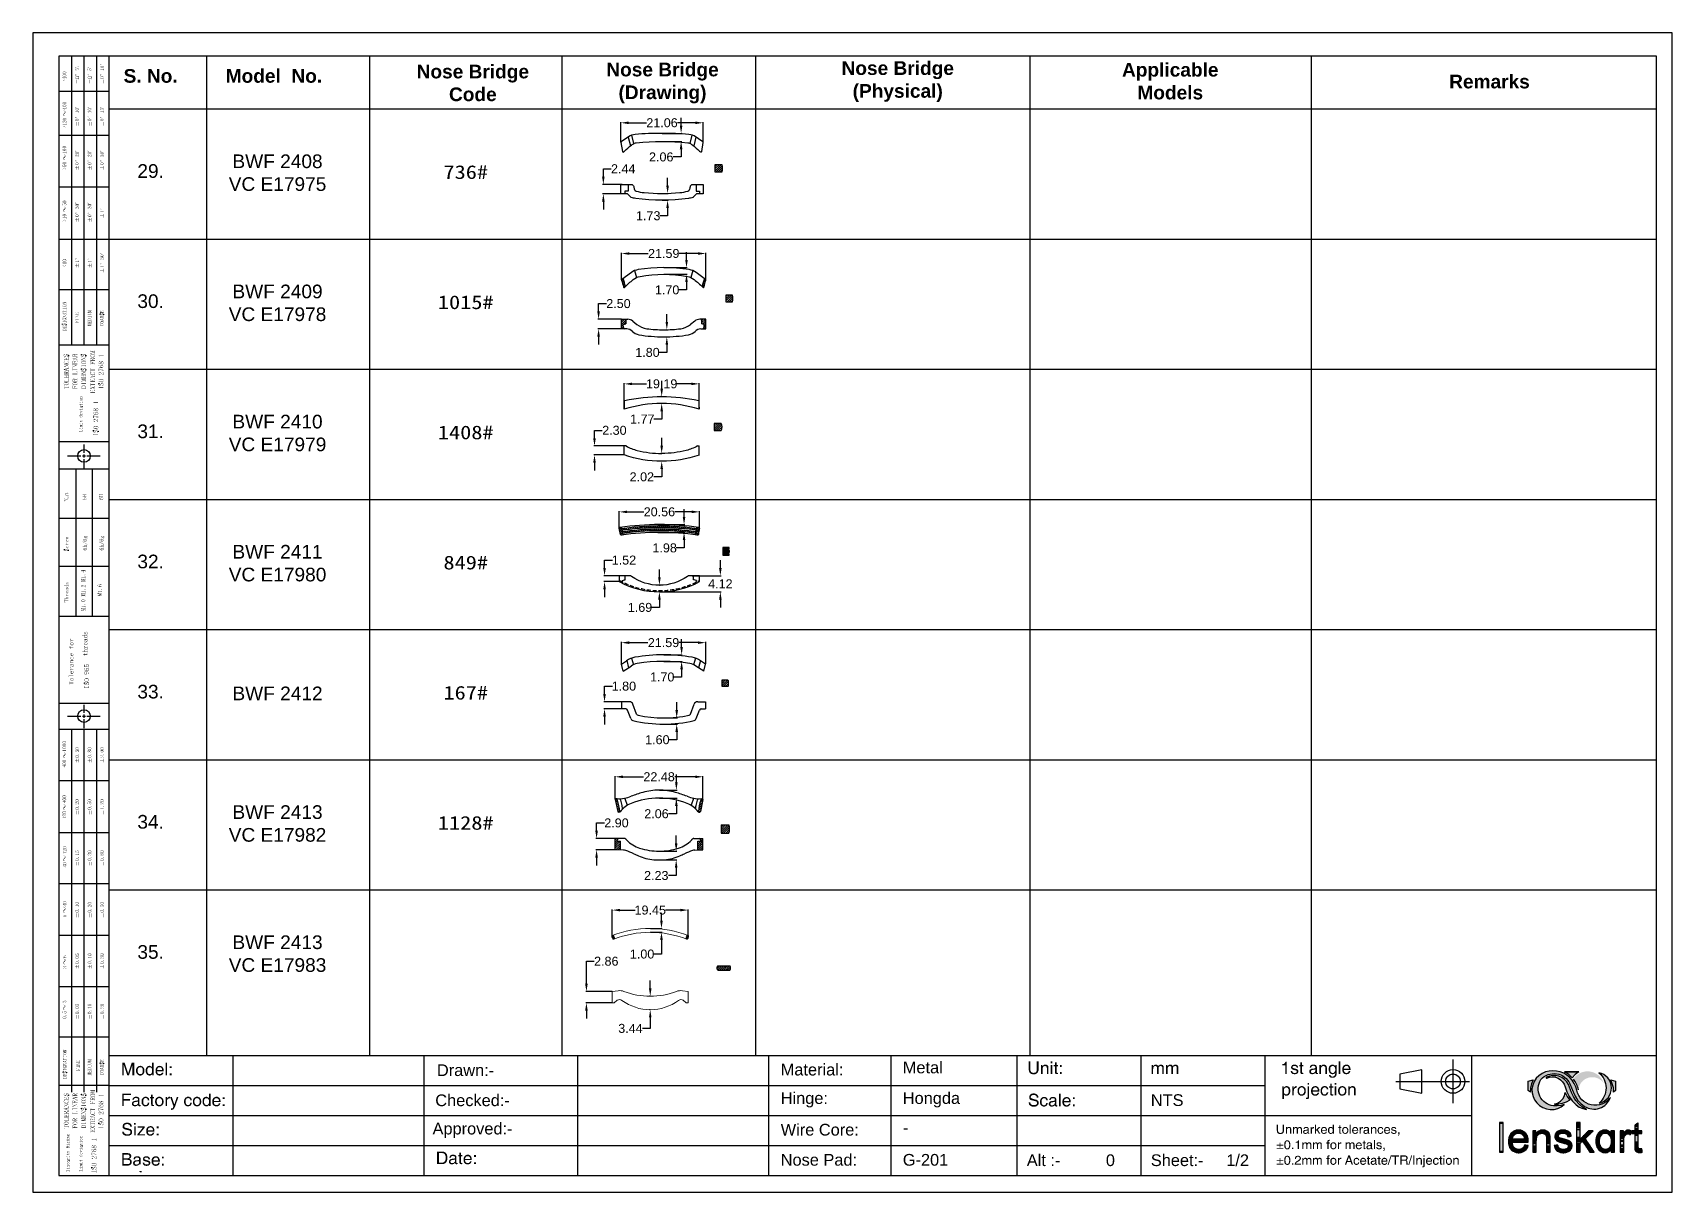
# Model space of a CAD drawing. Header units: inches. Extents: x 3613 to 8393, y -2205 to -794.
# Drawn here: x 4076.9 to 4496.9, y -1525.4 to -1228.4 of the extents above; entities that cross this region are included whole.
import ezdxf

# ---------------------------------------------------------------- set-up
doc = ezdxf.new("R2010")
doc.units = ezdxf.units.IN
doc.header["$MEASUREMENT"] = 0
doc.linetypes.add('HIDDEN2', pattern=[0.1875, 0.125, -0.0625])
doc.layers.add('Hidden Line', color=1, linetype='HIDDEN2')
doc.styles.get("Standard").update_dxf_attribs({"font": 'arial.ttf'})
doc.dimstyles.new('Standard$0', dxfattribs={"dimtxt": 2.3, "dimasz": 2, "dimexe": 1, "dimexo": 1, "dimgap": 1, "dimtad": 0, "dimtih": 1, "dimtoh": 1, "dimdec": 1, "dimzin": 0, "dimdsep": 46, "dimtxsty": 'Standard', "dimcen": 0, "dimclrd": 4, "dimclre": 4, "dimclrt": 4, "dimadec": 1, "dimazin": 0, "dimtfac": 1, "dimtdec": 1, "dimtofl": 0, "dimtmove": 0, "dimatfit": 0, "dimfxl": 1, "dimtolj": 1, "dimtzin": 0, "dimarcsym": 0})
pattern_1 = [(45, (2858.61901, -1842.22825), (-0.112253202, 0.112253202), [])]

msp = doc.modelspace()

# ---------------------------------------------------------------- texts
at = {"width": 34.34827, "attachment_point": 5}
for s, insert, char_height in [('{\\fArial|b1|i0|c0|p34;S. No.}', (4107.119, -1239.422), 3.5), ('{\\fArial|b1|i0|c0|p34;Model  No.}', (4138.704, -1239.422), 3.5), ('{\\fArial|b1|i0|c0|p34;Nose Bridge Code}', (4189.661, -1241.221), 3.5), ('{\\fArial|b1|i0|c0|p34;Nose Bridge (Drawing)}', (4238.252, -1241.221), 3.5), ('{\\fArial|b1|i0|c0|p34;Nose Bridge (Physical)}', (4298.516, -1240.85), 3.5), ('{\\fArial|b1|i0|c0|p34;Applicable Models}', (4368.331, -1240.765), 3.5), ('{\\fArial|b1|i0|c0|p34;Remarks}', (4450.111, -1240.87), 3.5), ('BWF 2408\\PVC E17975', (4139.628, -1264.213), 3.5), ('29.', (4107.119, -1263.784), 3.5), ('{\\fSimSun|b1|i0|c0|p2;\\W1.2;736\\fSimSun|b1|i0|c134|p2;#}', (4187.846, -1264.068), 3.5), ('BWF 2409\\PVC E17978', (4139.628, -1297.555), 3.5), ('30.', (4107.119, -1297.126), 3.5), ('{\\fSimSun|b1|i0|c0|p2;\\W1.2;1015\\fSimSun|b1|i0|c134|p2;#}', (4187.846, -1297.41), 3.5), ('BWF 2410\\PVC E17979', (4139.628, -1330.897), 3.5), ('31.', (4107.119, -1330.468), 3.5), ('{\\fSimSun|b1|i0|c0|p2;\\W1.2;1408\\fSimSun|b1|i0|c134|p2;#}', (4187.846, -1330.752), 3.5), ('BWF 2411\\PVC E17980', (4139.628, -1364.238), 3.5), ('32.', (4107.119, -1363.81), 3.5), ('{\\fSimSun|b1|i0|c0|p2;\\W1.2;849\\fSimSun|b1|i0|c134|p2;#}', (4187.846, -1364.094), 3.5), ('33.', (4107.119, -1397.152), 3.5), ('BWF 2412', (4139.628, -1397.58), 3.5), ('{\\fSimSun|b1|i0|c0|p2;\\W1.2;167\\fSimSun|b1|i0|c134|p2;#}', (4187.846, -1397.435), 3.5), ('BWF 2413\\PVC E17982', (4139.628, -1430.922), 3.5), ('34.', (4107.119, -1430.493), 3.5), ('{\\fSimSun|b1|i0|c0|p2;\\W1.2;1128\\fSimSun|b1|i0|c134|p2;#}', (4187.846, -1430.777), 3.5), ('BWF 2413\\PVC E17983', (4139.628, -1464.264), 3.5), ('35.', (4107.119, -1463.835), 3.5), ('Drawn:-', (4187.788, -1494.117), 2.9997), ('\\pxql;Material:', (4285.708, -1493.973), 2.99966), ('\\pxql;Metal ', (4316.985, -1493.418), 2.99966), ('Checked:-', (4189.585, -1501.834), 2.9997), ('\\pxql;Hinge:', (4285.708, -1501.69), 2.99966), ('\\pxql;Hongda', (4316.985, -1501.69), 2.99966), ('\\pxql;NTS', (4380.525, -1501.79), 2.9997), ('Approved:-', (4189.585, -1509.507), 2.9997), ('\\pxql; Wire Core:', (4284.541, -1509.363), 2.99966), ('\\pxql;-', (4316.985, -1508.808), 2.9997), ('\\pxql;Nose Pad:', (4285.708, -1517.08), 2.99966), ('\\pxql;G-201', (4316.985, -1517.08), 2.99966), ('\\pxql;Alt :-          0', (4348.752, -1517.18), 2.99966), ('\\pxql;Sheet:-     1/2', (4380.525, -1517.18), 2.99966)]:
    msp.add_mtext(s, dxfattribs=dict(at, insert=insert, char_height=char_height))

# ---------------------------------------------------------------- blocks, each defined once
blk = doc.blocks.new('fr')
at = {"transparency": 33554559}
for points in [[(1488.16, -437.24), (1488.16, -444.82), (1489.15, -444.82), (1489.15, -437.24)], [(1498.94, -439.18), (1498.94, -439.23), (1498.72, -439.23), (1498.67, -439.27), (1498.58, -439.27), (1498.54, -439.32), (1498.45, -439.32), (1498.4, -439.36), (1498.31, -439.41), (1498.27, -439.41), (1498.22, -439.45), (1498.18, -439.45), (1498.09, -439.54), (1498.04, -439.54), (1497.95, -439.59), (1497.95, -439.63), (1497.9, -439.63), (1497.86, -439.68), (1497.86, -439.72), (1497.81, -439.72), (1497.81, -439.77), (1497.77, -439.77), (1497.77, -439.81), (1497.72, -439.86), (1497.68, -439.86), (1497.68, -439.9), (1497.63, -439.9), (1497.63, -439.95), (1497.59, -439.95), (1497.59, -439.99), (1497.54, -440.04), (1497.54, -440.08), (1497.5, -440.08), (1497.5, -439.32), (1496.69, -439.32), (1496.69, -444.82), (1497.59, -444.82), (1497.59, -441.8), (1497.63, -441.8), (1497.63, -441.26), (1497.68, -441.21), (1497.68, -441.03), (1497.72, -441.03), (1497.72, -440.85), (1497.81, -440.67), (1497.86, -440.62), (1497.86, -440.58), (1497.95, -440.49), (1497.95, -440.44), (1497.99, -440.44), (1498.04, -440.4), (1498.04, -440.35), (1498.09, -440.35), (1498.22, -440.22), (1498.27, -440.22), (1498.31, -440.17), (1498.4, -440.17), (1498.49, -440.08), (1498.58, -440.08), (1498.63, -440.04), (1498.76, -440.04), (1498.81, -439.99), (1499.35, -439.99), (1499.39, -440.04), (1499.53, -440.04), (1499.53, -440.08), (1499.62, -440.08), (1499.66, -440.13), (1499.71, -440.13), (1499.71, -440.17), (1499.8, -440.17), (1499.8, -440.22), (1499.85, -440.22), (1499.89, -440.26), (1499.89, -440.31), (1499.94, -440.31), (1499.98, -440.35), (1499.98, -440.4), (1500.07, -440.49), (1500.07, -440.53), (1500.12, -440.58), (1500.12, -440.67), (1500.21, -440.85), (1500.21, -444.82), (1501.15, -444.82), (1501.15, -440.76), (1501.11, -440.67), (1501.11, -440.49), (1501.06, -440.44), (1501.06, -440.31), (1501.02, -440.26), (1501.02, -440.17), (1500.97, -440.17), (1500.97, -440.04), (1500.93, -440.04), (1500.93, -439.99), (1500.88, -439.95), (1500.88, -439.9), (1500.84, -439.9), (1500.84, -439.86), (1500.79, -439.81), (1500.79, -439.77), (1500.75, -439.77), (1500.75, -439.72), (1500.7, -439.72), (1500.7, -439.68), (1500.66, -439.63), (1500.61, -439.63), (1500.61, -439.59), (1500.52, -439.54), (1500.48, -439.54), (1500.39, -439.45), (1500.34, -439.45), (1500.3, -439.41), (1500.25, -439.41), (1500.16, -439.36), (1500.12, -439.36), (1500.12, -439.32), (1500.03, -439.32), (1499.98, -439.27), (1499.85, -439.27), (1499.85, -439.23), (1499.57, -439.23), (1499.53, -439.18)], [(1504.04, -439.18), (1504, -439.23), (1503.77, -439.23), (1503.59, -439.32), (1503.46, -439.32), (1503.41, -439.36), (1503.37, -439.36), (1503.09, -439.5), (1503.05, -439.54), (1503, -439.54), (1502.82, -439.72), (1502.78, -439.72), (1502.78, -439.77), (1502.64, -439.9), (1502.64, -439.95), (1502.6, -439.95), (1502.6, -440.04), (1502.55, -440.04), (1502.55, -440.13), (1502.51, -440.13), (1502.51, -440.22), (1502.46, -440.22), (1502.46, -440.35), (1502.42, -440.35), (1502.42, -440.53), (1502.37, -440.53), (1502.37, -441.08), (1502.42, -441.12), (1502.42, -441.26), (1502.46, -441.26), (1502.46, -441.35), (1502.51, -441.35), (1502.51, -441.44), (1502.55, -441.44), (1502.55, -441.48), (1502.6, -441.53), (1502.6, -441.57), (1502.64, -441.57), (1502.64, -441.62), (1502.69, -441.62), (1502.69, -441.66), (1502.73, -441.66), (1502.73, -441.71), (1502.78, -441.71), (1502.78, -441.75), (1502.82, -441.75), (1502.82, -441.8), (1502.87, -441.8), (1502.87, -441.84), (1502.91, -441.84), (1502.91, -441.89), (1502.96, -441.89), (1503, -441.93), (1503.05, -441.93), (1503.05, -441.98), (1503.14, -441.98), (1503.14, -442.02), (1503.23, -442.02), (1503.32, -442.11), (1503.41, -442.11), (1503.41, -442.16), (1503.5, -442.16), (1503.55, -442.2), (1503.64, -442.2), (1503.68, -442.25), (1503.82, -442.25), (1503.86, -442.29), (1503.95, -442.29), (1504, -442.34), (1504.18, -442.34), (1504.18, -442.38), (1504.36, -442.38), (1504.36, -442.43), (1504.45, -442.43), (1504.54, -442.48), (1504.63, -442.48), (1504.67, -442.52), (1504.76, -442.52), (1504.85, -442.57), (1504.95, -442.57), (1505.04, -442.61), (1505.26, -442.66), (1505.31, -442.7), (1505.4, -442.7), (1505.4, -442.75), (1505.49, -442.75), (1505.53, -442.79), (1505.58, -442.79), (1505.58, -442.84), (1505.62, -442.84), (1505.71, -442.93), (1505.71, -442.97), (1505.76, -443.02), (1505.76, -443.06), (1505.8, -443.06), (1505.8, -443.29), (1505.85, -443.29), (1505.8, -443.33), (1505.8, -443.51), (1505.76, -443.51), (1505.76, -443.6), (1505.71, -443.65), (1505.71, -443.69), (1505.67, -443.69), (1505.67, -443.78), (1505.62, -443.78), (1505.58, -443.83), (1505.58, -443.87), (1505.53, -443.87), (1505.53, -443.92), (1505.49, -443.92), (1505.44, -443.96), (1505.4, -443.96), (1505.35, -444.01), (1505.31, -444.01), (1505.31, -444.05), (1505.22, -444.05), (1505.17, -444.1), (1504.99, -444.1), (1504.95, -444.15), (1504.13, -444.15), (1504.09, -444.1), (1503.95, -444.1), (1503.95, -444.05), (1503.82, -444.05), (1503.82, -444.01), (1503.77, -444.01), (1503.73, -443.96), (1503.68, -443.96), (1503.64, -443.92), (1503.59, -443.92), (1503.59, -443.87), (1503.55, -443.87), (1503.5, -443.83), (1503.5, -443.78), (1503.46, -443.78), (1503.46, -443.74), (1503.41, -443.74), (1503.41, -443.69), (1503.37, -443.69), (1503.37, -443.65), (1503.32, -443.6), (1503.32, -443.56), (1503.28, -443.51), (1503.28, -443.42), (1503.23, -443.42), (1503.23, -443.33), (1503.19, -443.33), (1503.19, -443.2), (1503.14, -443.15), (1503.14, -443.02), (1502.96, -443.02), (1502.91, -443.06), (1502.73, -443.06), (1502.69, -443.11), (1502.46, -443.11), (1502.37, -443.15), (1502.19, -443.15), (1502.19, -443.2), (1502.24, -443.2), (1502.24, -443.38), (1502.28, -443.38), (1502.28, -443.51), (1502.33, -443.56), (1502.33, -443.65), (1502.37, -443.69), (1502.37, -443.78), (1502.42, -443.78), (1502.42, -443.87), (1502.46, -443.87), (1502.46, -443.92), (1502.51, -443.96), (1502.51, -444.05), (1502.55, -444.05), (1502.55, -444.1), (1502.6, -444.1), (1502.6, -444.15), (1502.64, -444.15), (1502.64, -444.24), (1502.69, -444.24), (1502.78, -444.33), (1502.78, -444.37), (1502.82, -444.37), (1502.87, -444.42), (1502.87, -444.46), (1502.91, -444.46), (1502.91, -444.51), (1502.96, -444.51), (1503, -444.55), (1503.05, -444.55), (1503.09, -444.6), (1503.19, -444.64), (1503.23, -444.69), (1503.28, -444.69), (1503.41, -444.73), (1503.46, -444.78), (1504, -444.91), (1504.22, -444.91), (1504.4, -444.96), (1504.63, -444.96), (1504.81, -444.91), (1505.04, -444.91), (1505.4, -444.82), (1505.44, -444.82), (1505.58, -444.78), (1505.62, -444.73), (1505.76, -444.69), (1505.8, -444.69), (1505.89, -444.64), (1505.94, -444.6), (1506.03, -444.55), (1506.07, -444.51), (1506.12, -444.51), (1506.12, -444.46), (1506.16, -444.46), (1506.21, -444.42), (1506.21, -444.37), (1506.25, -444.37), (1506.39, -444.24), (1506.39, -444.19), (1506.43, -444.19), (1506.43, -444.15), (1506.48, -444.15), (1506.48, -444.1), (1506.52, -444.1), (1506.52, -444.01), (1506.57, -444.01), (1506.57, -443.96), (1506.62, -443.92), (1506.62, -443.87), (1506.66, -443.87), (1506.66, -443.74), (1506.71, -443.74), (1506.71, -443.6), (1506.75, -443.6), (1506.75, -443.33), (1506.8, -443.29), (1506.8, -443.06), (1506.75, -443.06), (1506.75, -442.79), (1506.71, -442.79), (1506.71, -442.66), (1506.66, -442.61), (1506.66, -442.57), (1506.62, -442.52), (1506.62, -442.48), (1506.57, -442.43), (1506.57, -442.38), (1506.52, -442.38), (1506.52, -442.34), (1506.48, -442.34), (1506.48, -442.25), (1506.43, -442.25), (1506.39, -442.2), (1506.34, -442.2), (1506.34, -442.16), (1506.3, -442.16), (1506.3, -442.11), (1506.25, -442.11), (1506.21, -442.02), (1506.12, -442.02), (1506.12, -441.98), (1506.07, -441.98), (1506.03, -441.93), (1505.98, -441.93), (1505.94, -441.89), (1505.89, -441.89), (1505.85, -441.84), (1505.76, -441.84), (1505.71, -441.8), (1505.62, -441.8), (1505.58, -441.75), (1505.49, -441.75), (1505.44, -441.71), (1505.31, -441.71), (1505.31, -441.66), (1505.17, -441.66), (1505.13, -441.62), (1504.99, -441.62), (1504.95, -441.57), (1504.85, -441.57), (1504.85, -441.53), (1504.72, -441.53), (1504.67, -441.48), (1504.49, -441.48), (1504.49, -441.44), (1504.36, -441.44), (1504.31, -441.39), (1504.22, -441.39), (1504.22, -441.35), (1504.04, -441.35), (1504.04, -441.3), (1503.86, -441.3), (1503.77, -441.26), (1503.73, -441.26), (1503.73, -441.21), (1503.64, -441.21), (1503.55, -441.12), (1503.5, -441.12), (1503.46, -441.08), (1503.46, -441.03), (1503.41, -441.03), (1503.37, -440.94), (1503.32, -440.9), (1503.32, -440.81), (1503.28, -440.81), (1503.28, -440.49), (1503.32, -440.44), (1503.32, -440.4), (1503.37, -440.35), (1503.37, -440.31), (1503.41, -440.31), (1503.46, -440.26), (1503.46, -440.22), (1503.5, -440.22), (1503.59, -440.13), (1503.64, -440.13), (1503.64, -440.08), (1503.73, -440.08), (1503.73, -440.04), (1503.86, -440.04), (1503.91, -439.99), (1504.13, -439.99), (1504.18, -439.95), (1504.72, -439.95), (1504.76, -439.99), (1504.95, -439.99), (1504.99, -440.04), (1505.08, -440.04), (1505.08, -440.08), (1505.17, -440.08), (1505.17, -440.13), (1505.22, -440.13), (1505.26, -440.17), (1505.31, -440.17), (1505.31, -440.22), (1505.35, -440.22), (1505.44, -440.31), (1505.44, -440.35), (1505.49, -440.35), (1505.49, -440.4), (1505.53, -440.44), (1505.53, -440.49), (1505.58, -440.53), (1505.58, -440.58), (1505.62, -440.62), (1505.62, -440.81), (1505.67, -440.81), (1505.67, -440.85), (1505.85, -440.85), (1505.85, -440.81), (1506.16, -440.81), (1506.21, -440.76), (1506.52, -440.76), (1506.52, -440.72), (1506.57, -440.72), (1506.57, -440.62), (1506.52, -440.62), (1506.52, -440.44), (1506.48, -440.4), (1506.48, -440.26), (1506.43, -440.26), (1506.43, -440.17), (1506.39, -440.13), (1506.39, -440.04), (1506.34, -440.04), (1506.34, -439.99), (1506.3, -439.99), (1506.3, -439.9), (1506.25, -439.9), (1506.25, -439.86), (1506.07, -439.68), (1505.98, -439.63), (1505.89, -439.54), (1505.8, -439.5), (1505.76, -439.45), (1505.71, -439.45), (1505.53, -439.36), (1505.44, -439.36), (1505.4, -439.32), (1505.31, -439.32), (1505.17, -439.27), (1505.08, -439.23), (1504.81, -439.23), (1504.76, -439.18)], [(1520.97, -439.18), (1520.92, -439.23), (1520.79, -439.23), (1520.74, -439.27), (1520.65, -439.27), (1520.65, -439.32), (1520.61, -439.32), (1520.56, -439.36), (1520.52, -439.36), (1520.52, -439.41), (1520.47, -439.41), (1520.24, -439.63), (1520.24, -439.68), (1520.2, -439.68), (1520.2, -439.72), (1520.11, -439.81), (1520.11, -439.86), (1520.06, -439.86), (1520.06, -439.9), (1520.02, -439.95), (1520.02, -439.99), (1519.97, -440.04), (1519.97, -440.08), (1519.93, -440.13), (1519.93, -439.32), (1519.07, -439.32), (1519.07, -444.82), (1520.02, -444.82), (1520.02, -441.57), (1520.06, -441.48), (1520.06, -441.17), (1520.2, -440.76), (1520.29, -440.62), (1520.34, -440.53), (1520.34, -440.49), (1520.43, -440.44), (1520.47, -440.4), (1520.52, -440.35), (1520.52, -440.31), (1520.56, -440.31), (1520.61, -440.26), (1520.65, -440.26), (1520.65, -440.22), (1520.74, -440.22), (1520.79, -440.17), (1521.01, -440.17), (1521.06, -440.13), (1521.19, -440.13), (1521.19, -440.17), (1521.42, -440.17), (1521.46, -440.22), (1521.51, -440.22), (1521.51, -440.26), (1521.6, -440.26), (1521.64, -440.31), (1521.69, -440.31), (1521.73, -440.35), (1521.78, -440.31), (1521.78, -440.22), (1521.82, -440.22), (1521.82, -440.13), (1521.87, -440.08), (1521.87, -439.99), (1521.91, -439.95), (1521.91, -439.86), (1521.96, -439.86), (1521.96, -439.77), (1522.01, -439.72), (1522.01, -439.63), (1522.05, -439.59), (1522.05, -439.45), (1521.96, -439.45), (1521.96, -439.41), (1521.91, -439.41), (1521.87, -439.36), (1521.82, -439.36), (1521.78, -439.32), (1521.69, -439.32), (1521.69, -439.27), (1521.6, -439.27), (1521.51, -439.23), (1521.33, -439.23), (1521.33, -439.18)], [(1523.72, -437.38), (1523.68, -437.42), (1523.63, -437.42), (1523.63, -437.47), (1523.58, -437.47), (1523.49, -437.51), (1523.45, -437.56), (1523.36, -437.6), (1523.31, -437.6), (1523.22, -437.69), (1523.18, -437.69), (1523.04, -437.83), (1522.95, -437.83), (1522.91, -437.87), (1522.86, -437.87), (1522.86, -437.92), (1522.82, -437.92), (1522.82, -439.32), (1522.1, -439.32), (1522.1, -440.04), (1522.82, -440.04), (1522.82, -444.01), (1522.86, -444.01), (1522.86, -444.19), (1522.91, -444.24), (1522.91, -444.33), (1522.95, -444.37), (1522.95, -444.42), (1523.04, -444.51), (1523.04, -444.55), (1523.09, -444.55), (1523.22, -444.69), (1523.4, -444.78), (1523.49, -444.78), (1523.54, -444.82), (1523.63, -444.82), (1523.68, -444.87), (1524.53, -444.87), (1524.58, -444.82), (1524.71, -444.82), (1524.76, -444.78), (1524.8, -444.78), (1524.76, -444.73), (1524.76, -444.51), (1524.71, -444.46), (1524.71, -444.24), (1524.67, -444.19), (1524.67, -443.96), (1524.58, -443.96), (1524.53, -444.01), (1524.08, -444.01), (1524.08, -443.96), (1523.95, -443.96), (1523.9, -443.92), (1523.9, -443.87), (1523.86, -443.87), (1523.86, -443.83), (1523.81, -443.83), (1523.81, -443.78), (1523.77, -443.78), (1523.77, -443.69), (1523.72, -443.69), (1523.72, -440.04), (1524.67, -440.04), (1524.67, -439.32), (1523.72, -439.32)]]:
    blk.add_hatch(color=256, dxfattribs=at).paths.add_polyline_path(points)
h = blk.add_hatch(color=256, dxfattribs=at)
h.paths.add_polyline_path([(1495.51, -441.57), (1495.51, -441.26), (1495.47, -441.26), (1495.47, -441.12), (1495.42, -441.03), (1495.42, -440.94), (1495.38, -440.9), (1495.38, -440.81), (1495.33, -440.76), (1495.33, -440.67), (1495.29, -440.62), (1495.24, -440.53), (1495.24, -440.44), (1495.2, -440.4), (1495.2, -440.35), (1495.15, -440.35), (1495.11, -440.26), (1495.11, -440.22), (1495.02, -440.13), (1495.02, -440.08), (1494.97, -440.08), (1494.97, -440.04), (1494.93, -440.04), (1494.93, -439.99), (1494.88, -439.99), (1494.88, -439.95), (1494.61, -439.68), (1494.56, -439.68), (1494.47, -439.59), (1494.43, -439.59), (1494.34, -439.5), (1494.29, -439.5), (1494.2, -439.45), (1494.16, -439.41), (1494.07, -439.36), (1493.98, -439.36), (1493.93, -439.32), (1493.84, -439.27), (1493.8, -439.27), (1493.66, -439.23), (1493.44, -439.23), (1493.3, -439.18), (1492.71, -439.18), (1492.62, -439.23), (1492.44, -439.23), (1492.31, -439.27), (1492.26, -439.27), (1492.13, -439.32), (1492.13, -439.36), (1491.99, -439.36), (1491.95, -439.41), (1491.86, -439.45), (1491.81, -439.5), (1491.72, -439.5), (1491.63, -439.59), (1491.5, -439.68), (1491.41, -439.77), (1491.36, -439.77), (1491.36, -439.81), (1491.32, -439.81), (1491.32, -439.86), (1491.27, -439.86), (1491.23, -439.9), (1491.23, -439.95), (1491.18, -439.95), (1491.18, -439.99), (1491.13, -439.99), (1491.13, -440.04), (1491.09, -440.04), (1491.09, -440.08), (1491.04, -440.13), (1491.04, -440.17), (1491, -440.17), (1491, -440.26), (1490.95, -440.26), (1490.91, -440.35), (1490.91, -440.4), (1490.86, -440.4), (1490.86, -440.44), (1490.82, -440.49), (1490.82, -440.53), (1490.77, -440.62), (1490.73, -440.67), (1490.73, -440.76), (1490.68, -440.76), (1490.68, -440.85), (1490.64, -440.9), (1490.64, -441.03), (1490.59, -441.03), (1490.59, -441.21), (1490.55, -441.26), (1490.55, -441.53), (1490.5, -441.57), (1490.5, -442.66), (1490.55, -442.79), (1490.55, -442.88), (1490.59, -442.97), (1490.59, -443.11), (1490.64, -443.15), (1490.64, -443.29), (1490.68, -443.29), (1490.68, -443.38), (1490.73, -443.42), (1490.77, -443.51), (1490.77, -443.6), (1490.82, -443.6), (1490.82, -443.69), (1490.86, -443.69), (1490.86, -443.78), (1490.91, -443.78), (1490.91, -443.83), (1491, -443.92), (1491, -443.96), (1491.04, -443.96), (1491.04, -444.01), (1491.09, -444.05), (1491.13, -444.05), (1491.13, -444.15), (1491.18, -444.15), (1491.18, -444.19), (1491.23, -444.19), (1491.23, -444.24), (1491.27, -444.24), (1491.32, -444.33), (1491.36, -444.37), (1491.45, -444.42), (1491.5, -444.46), (1491.59, -444.51), (1491.63, -444.55), (1491.72, -444.6), (1491.77, -444.6), (1491.86, -444.64), (1491.9, -444.69), (1491.99, -444.73), (1492.04, -444.73), (1492.31, -444.82), (1492.35, -444.82), (1492.62, -444.91), (1492.94, -444.91), (1492.99, -444.96), (1493.26, -444.96), (1493.3, -444.91), (1493.62, -444.91), (1493.71, -444.87), (1493.75, -444.87), (1494.02, -444.78), (1494.07, -444.78), (1494.16, -444.73), (1494.2, -444.73), (1494.29, -444.69), (1494.34, -444.64), (1494.43, -444.6), (1494.47, -444.6), (1494.56, -444.55), (1494.61, -444.51), (1494.7, -444.46), (1494.75, -444.42), (1494.84, -444.37), (1494.88, -444.33), (1494.93, -444.24), (1494.97, -444.24), (1494.97, -444.19), (1495.02, -444.19), (1495.02, -444.15), (1495.06, -444.15), (1495.06, -444.1), (1495.15, -444.01), (1495.15, -443.96), (1495.2, -443.96), (1495.2, -443.92), (1495.24, -443.87), (1495.24, -443.83), (1495.29, -443.83), (1495.29, -443.74), (1495.33, -443.69), (1495.42, -443.51), (1495.42, -443.42), (1495.47, -443.42), (1495.47, -443.29), (1495.51, -443.29), (1495.51, -443.15), (1495.38, -443.15), (1495.29, -443.11), (1495.06, -443.11), (1494.97, -443.06), (1494.66, -443.06), (1494.61, -443.02), (1494.56, -443.02), (1494.56, -443.11), (1494.52, -443.11), (1494.52, -443.2), (1494.47, -443.2), (1494.47, -443.29), (1494.43, -443.33), (1494.43, -443.38), (1494.38, -443.42), (1494.29, -443.6), (1494.25, -443.6), (1494.2, -443.69), (1494.16, -443.74), (1494.16, -443.78), (1494.11, -443.78), (1494.11, -443.83), (1494.07, -443.83), (1493.98, -443.92), (1493.93, -443.92), (1493.89, -443.96), (1493.84, -443.96), (1493.84, -444.01), (1493.8, -444.01), (1493.75, -444.05), (1493.66, -444.05), (1493.62, -444.1), (1493.53, -444.1), (1493.48, -444.15), (1492.71, -444.15), (1492.71, -444.1), (1492.58, -444.1), (1492.58, -444.05), (1492.44, -444.05), (1492.44, -444.01), (1492.35, -444.01), (1492.35, -443.96), (1492.31, -443.96), (1492.26, -443.92), (1492.22, -443.92), (1492.13, -443.83), (1492.08, -443.83), (1492.08, -443.78), (1492.04, -443.78), (1492.04, -443.74), (1491.99, -443.69), (1491.95, -443.69), (1491.86, -443.51), (1491.81, -443.51), (1491.77, -443.42), (1491.72, -443.38), (1491.72, -443.29), (1491.68, -443.29), (1491.68, -443.2), (1491.63, -443.2), (1491.63, -443.11), (1491.59, -443.11), (1491.59, -442.97), (1491.54, -442.88), (1491.54, -442.84), (1491.5, -442.79), (1491.5, -442.48), (1491.45, -442.48), (1491.45, -442.29), (1495.56, -442.29), (1495.56, -441.57)])
h.paths.add_polyline_path([(1494.56, -441.26), (1494.56, -441.53), (1491.5, -441.53), (1491.5, -441.35), (1491.54, -441.35), (1491.54, -441.12), (1491.59, -441.12), (1491.59, -441.03), (1491.63, -440.99), (1491.63, -440.9), (1491.68, -440.85), (1491.68, -440.81), (1491.72, -440.76), (1491.72, -440.72), (1491.77, -440.67), (1491.77, -440.62), (1491.81, -440.62), (1491.86, -440.53), (1491.9, -440.49), (1491.9, -440.44), (1491.99, -440.4), (1491.99, -440.35), (1492.04, -440.35), (1492.08, -440.26), (1492.13, -440.26), (1492.22, -440.17), (1492.26, -440.17), (1492.31, -440.13), (1492.35, -440.13), (1492.35, -440.08), (1492.44, -440.08), (1492.44, -440.04), (1492.53, -440.04), (1492.58, -439.99), (1492.71, -439.99), (1492.8, -439.95), (1493.35, -439.95), (1493.39, -439.99), (1493.53, -439.99), (1493.57, -440.04), (1493.66, -440.04), (1493.71, -440.08), (1493.75, -440.08), (1493.8, -440.13), (1493.84, -440.13), (1493.89, -440.17), (1493.98, -440.22), (1493.98, -440.26), (1494.02, -440.26), (1494.07, -440.35), (1494.11, -440.35), (1494.11, -440.4), (1494.16, -440.4), (1494.2, -440.44), (1494.2, -440.49), (1494.25, -440.53), (1494.29, -440.62), (1494.34, -440.62), (1494.34, -440.67), (1494.38, -440.72), (1494.38, -440.76), (1494.43, -440.81), (1494.43, -440.9), (1494.47, -440.94), (1494.47, -441.03), (1494.52, -441.12), (1494.52, -441.26)], flags=0)
h = blk.add_hatch(color=256, dxfattribs=at)
h.paths.add_polyline_path([(1510.54, -441.98), (1510.54, -441.93), (1510.5, -441.93), (1510.5, -441.84), (1510.45, -441.84), (1510.41, -441.75), (1510.36, -441.71), (1510.36, -441.66), (1510.32, -441.66), (1510.32, -441.57), (1510.27, -441.57), (1510.27, -441.53), (1510.23, -441.48), (1510.23, -441.44), (1510.18, -441.44), (1510.18, -441.39), (1510.14, -441.35), (1510.14, -441.3), (1510.18, -441.3), (1510.63, -440.85), (1510.68, -440.85), (1510.68, -440.81), (1510.72, -440.81), (1510.72, -440.76), (1510.77, -440.76), (1510.81, -440.72), (1510.86, -440.62), (1510.9, -440.58), (1510.99, -440.53), (1510.99, -440.49), (1511.08, -440.44), (1511.08, -440.4), (1511.13, -440.35), (1511.17, -440.35), (1511.17, -440.31), (1511.22, -440.26), (1511.26, -440.26), (1511.26, -440.22), (1511.31, -440.22), (1511.35, -440.17), (1511.35, -440.13), (1511.4, -440.13), (1511.4, -440.08), (1511.44, -440.08), (1511.49, -440.04), (1511.49, -439.99), (1511.53, -439.99), (1511.53, -439.95), (1511.58, -439.95), (1511.58, -439.9), (1511.62, -439.9), (1511.94, -439.59), (1511.99, -439.54), (1512.03, -439.54), (1512.03, -439.5), (1512.08, -439.5), (1512.08, -439.45), (1512.12, -439.41), (1512.17, -439.41), (1512.17, -439.36), (1512.21, -439.36), (1512.21, -439.32), (1510.99, -439.32), (1510.99, -439.36), (1510.95, -439.41), (1510.9, -439.41), (1510.9, -439.45), (1510.86, -439.45), (1510.86, -439.5), (1510.81, -439.5), (1510.81, -439.54), (1510.72, -439.63), (1510.68, -439.63), (1510.68, -439.68), (1510.63, -439.68), (1510.63, -439.72), (1510.45, -439.9), (1510.41, -439.9), (1510.41, -439.95), (1510.36, -439.95), (1510.36, -439.99), (1510.14, -440.22), (1510.14, -440.26), (1510.09, -440.26), (1509.95, -440.4), (1509.95, -440.44), (1509.86, -440.49), (1509.86, -440.53), (1509.82, -440.53), (1509.73, -440.62), (1509.68, -440.72), (1509.59, -440.76), (1509.59, -440.81), (1509.55, -440.81), (1509.55, -440.85), (1509.5, -440.85), (1509.28, -441.08), (1509.28, -441.12), (1509.23, -441.12), (1509.23, -441.17), (1509.19, -441.17), (1509.19, -441.21), (1509.14, -441.21), (1509.1, -441.26), (1509.1, -441.3), (1509.05, -441.3), (1509.05, -441.35), (1509.01, -441.35), (1509.01, -441.39), (1508.96, -441.39), (1508.96, -441.44), (1508.92, -441.44), (1508.92, -441.48), (1508.87, -441.48), (1508.87, -441.53), (1508.83, -441.53), (1508.83, -437.24), (1507.88, -437.24), (1507.88, -444.82), (1508.83, -444.82), (1508.83, -442.61), (1508.87, -442.61), (1508.87, -442.57), (1508.96, -442.48), (1509.05, -442.43), (1509.05, -442.38), (1509.14, -442.29), (1509.28, -442.2), (1509.46, -442.02), (1509.5, -442.02), (1509.55, -442.07), (1509.55, -442.11), (1509.59, -442.16), (1509.59, -442.2), (1509.64, -442.2), (1509.64, -442.25), (1509.68, -442.29), (1509.68, -442.34), (1509.73, -442.34), (1509.73, -442.38), (1509.77, -442.43), (1509.82, -442.52), (1509.82, -442.57), (1509.86, -442.57), (1509.86, -442.61), (1509.91, -442.66), (1509.91, -442.7), (1510, -442.79), (1510.05, -442.88), (1510.09, -442.93), (1510.09, -442.97), (1510.18, -443.06), (1510.18, -443.11), (1510.27, -443.2), (1510.27, -443.24), (1510.32, -443.29), (1510.36, -443.33), (1510.36, -443.38), (1510.41, -443.38), (1510.41, -443.42), (1510.45, -443.51), (1510.5, -443.51), (1510.5, -443.56), (1510.54, -443.6), (1510.54, -443.65), (1510.59, -443.69), (1510.59, -443.74), (1510.63, -443.74), (1510.63, -443.78), (1510.68, -443.83), (1510.68, -443.87), (1510.72, -443.87), (1510.72, -443.92), (1510.77, -443.96), (1510.77, -444.01), (1510.81, -444.01), (1510.81, -444.1), (1510.86, -444.1), (1510.86, -444.15), (1510.9, -444.15), (1510.9, -444.24), (1510.95, -444.24), (1510.95, -444.28), (1510.99, -444.33), (1510.99, -444.37), (1511.04, -444.37), (1511.04, -444.42), (1511.08, -444.46), (1511.08, -444.51), (1511.13, -444.51), (1511.13, -444.6), (1511.17, -444.6), (1511.17, -444.64), (1511.22, -444.64), (1511.22, -444.73), (1511.26, -444.73), (1511.26, -444.78), (1511.31, -444.78), (1511.31, -444.82), (1512.44, -444.82), (1512.44, -444.78), (1512.39, -444.73), (1512.39, -444.69), (1512.35, -444.69), (1512.35, -444.64), (1512.3, -444.64), (1512.3, -444.6), (1512.26, -444.55), (1512.26, -444.51), (1512.21, -444.46), (1512.21, -444.42), (1512.17, -444.37), (1512.12, -444.37), (1512.12, -444.28), (1512.08, -444.28), (1512.08, -444.24), (1512.03, -444.19), (1512.03, -444.15), (1511.99, -444.15), (1511.99, -444.1), (1511.94, -444.05), (1511.94, -444.01), (1511.9, -444.01), (1511.9, -443.96), (1511.85, -443.92), (1511.85, -443.87), (1511.81, -443.87), (1511.81, -443.83), (1511.76, -443.78), (1511.76, -443.74), (1511.71, -443.74), (1511.71, -443.69), (1511.67, -443.65), (1511.67, -443.6), (1511.58, -443.51), (1511.53, -443.42), (1511.49, -443.42), (1511.49, -443.33), (1511.4, -443.24), (1511.4, -443.2), (1511.35, -443.15), (1511.31, -443.15), (1511.31, -443.06), (1511.17, -442.93), (1511.17, -442.88), (1511.13, -442.79), (1511.08, -442.79), (1511.08, -442.75), (1510.95, -442.61), (1510.95, -442.52), (1510.9, -442.52), (1510.86, -442.43), (1510.81, -442.38), (1510.81, -442.34), (1510.77, -442.34), (1510.77, -442.25), (1510.72, -442.2), (1510.68, -442.2), (1510.68, -442.11), (1510.59, -442.02), (1510.59, -441.98)])
h.paths.add_polyline_path([(1509.05, -441.71), (1508.96, -441.66), (1509.01, -441.66)], flags=0)
h.paths.add_polyline_path([(1509.41, -441.98), (1509.37, -441.93), (1509.41, -441.93)], flags=0)
h = blk.add_hatch(color=256, dxfattribs=at)
h.paths.add_polyline_path([(1513.25, -443.65), (1513.25, -443.74), (1513.29, -443.74), (1513.29, -443.83), (1513.34, -443.83), (1513.34, -443.87), (1513.38, -443.92), (1513.38, -443.96), (1513.48, -444.05), (1513.48, -444.1), (1513.52, -444.1), (1513.52, -444.15), (1513.57, -444.15), (1513.57, -444.19), (1513.61, -444.19), (1513.61, -444.24), (1513.66, -444.24), (1513.66, -444.28), (1513.7, -444.28), (1513.7, -444.33), (1513.75, -444.37), (1513.79, -444.37), (1513.93, -444.51), (1513.97, -444.51), (1514.06, -444.6), (1514.11, -444.6), (1514.11, -444.64), (1514.2, -444.64), (1514.29, -444.73), (1514.38, -444.73), (1514.38, -444.78), (1514.51, -444.78), (1514.51, -444.82), (1514.6, -444.82), (1514.65, -444.87), (1514.78, -444.87), (1514.87, -444.91), (1515.19, -444.91), (1515.24, -444.96), (1515.33, -444.91), (1515.6, -444.91), (1515.69, -444.87), (1515.82, -444.87), (1515.87, -444.82), (1515.96, -444.82), (1515.96, -444.78), (1516.05, -444.78), (1516.09, -444.73), (1516.14, -444.73), (1516.18, -444.69), (1516.23, -444.69), (1516.23, -444.64), (1516.32, -444.64), (1516.32, -444.6), (1516.36, -444.6), (1516.41, -444.55), (1516.41, -444.51), (1516.45, -444.51), (1516.63, -444.33), (1516.63, -444.28), (1516.68, -444.28), (1516.68, -444.24), (1516.72, -444.24), (1516.72, -444.15), (1516.77, -444.15), (1516.77, -444.82), (1517.63, -444.82), (1517.63, -439.32), (1516.72, -439.32), (1516.72, -439.9), (1516.68, -439.9), (1516.68, -439.86), (1516.63, -439.86), (1516.63, -439.81), (1516.59, -439.81), (1516.59, -439.77), (1516.54, -439.72), (1516.5, -439.72), (1516.5, -439.68), (1516.45, -439.68), (1516.45, -439.63), (1516.41, -439.63), (1516.41, -439.59), (1516.36, -439.59), (1516.32, -439.54), (1516.27, -439.54), (1516.27, -439.5), (1516.23, -439.5), (1516.23, -439.45), (1516.18, -439.45), (1516.14, -439.41), (1516.09, -439.41), (1516.05, -439.36), (1515.96, -439.36), (1515.96, -439.32), (1515.87, -439.32), (1515.87, -439.27), (1515.73, -439.27), (1515.64, -439.23), (1515.51, -439.23), (1515.46, -439.18), (1514.87, -439.18), (1514.83, -439.23), (1514.69, -439.23), (1514.6, -439.27), (1514.47, -439.27), (1514.47, -439.32), (1514.33, -439.32), (1514.33, -439.36), (1514.29, -439.36), (1514.24, -439.41), (1514.15, -439.41), (1514.15, -439.45), (1514.06, -439.45), (1514.06, -439.5), (1514.02, -439.5), (1513.97, -439.54), (1513.93, -439.54), (1513.93, -439.59), (1513.88, -439.59), (1513.79, -439.68), (1513.75, -439.68), (1513.75, -439.72), (1513.7, -439.72), (1513.7, -439.77), (1513.57, -439.9), (1513.52, -439.9), (1513.52, -439.95), (1513.43, -440.04), (1513.43, -440.08), (1513.38, -440.13), (1513.38, -440.17), (1513.25, -440.31), (1513.25, -440.35), (1513.2, -440.4), (1513.2, -440.49), (1513.16, -440.49), (1513.16, -440.58), (1513.11, -440.62), (1513.11, -440.72), (1513.07, -440.76), (1513.07, -440.85), (1513.02, -440.85), (1513.02, -440.94), (1512.98, -440.99), (1512.98, -441.17), (1512.93, -441.21), (1512.93, -441.44), (1512.89, -441.44), (1512.89, -442.61), (1512.93, -442.66), (1512.93, -442.79), (1512.98, -442.88), (1512.98, -443.02), (1513.02, -443.06), (1513.02, -443.15), (1513.07, -443.2), (1513.07, -443.29), (1513.11, -443.33), (1513.11, -443.42), (1513.16, -443.51), (1513.2, -443.56), (1513.2, -443.65)])
h.paths.add_polyline_path([(1514.33, -443.74), (1514.33, -443.69), (1514.29, -443.65), (1514.29, -443.6), (1514.2, -443.51), (1514.15, -443.42), (1514.11, -443.38), (1514.11, -443.33), (1514.06, -443.29), (1514.06, -443.2), (1513.97, -443.11), (1513.97, -443.02), (1513.93, -442.97), (1513.93, -442.79), (1513.88, -442.79), (1513.88, -442.66), (1513.84, -442.61), (1513.84, -442.2), (1513.79, -442.16), (1513.79, -441.89), (1513.84, -441.89), (1513.84, -441.48), (1513.88, -441.44), (1513.88, -441.26), (1513.93, -441.21), (1513.93, -441.08), (1513.97, -441.03), (1513.97, -440.99), (1514.02, -440.94), (1514.02, -440.85), (1514.06, -440.85), (1514.06, -440.76), (1514.11, -440.76), (1514.11, -440.72), (1514.15, -440.62), (1514.15, -440.58), (1514.2, -440.53), (1514.24, -440.53), (1514.24, -440.49), (1514.29, -440.44), (1514.29, -440.4), (1514.33, -440.35), (1514.38, -440.35), (1514.38, -440.31), (1514.42, -440.26), (1514.47, -440.26), (1514.47, -440.22), (1514.51, -440.22), (1514.65, -440.08), (1514.69, -440.08), (1514.87, -439.99), (1514.96, -439.99), (1515.01, -439.95), (1515.55, -439.95), (1515.64, -439.99), (1515.73, -439.99), (1515.82, -440.04), (1515.87, -440.08), (1515.91, -440.08), (1515.96, -440.13), (1516, -440.13), (1516, -440.17), (1516.09, -440.22), (1516.14, -440.22), (1516.14, -440.26), (1516.23, -440.31), (1516.23, -440.35), (1516.27, -440.35), (1516.32, -440.4), (1516.32, -440.44), (1516.36, -440.49), (1516.36, -440.53), (1516.45, -440.62), (1516.5, -440.72), (1516.5, -440.76), (1516.54, -440.81), (1516.54, -440.85), (1516.59, -440.85), (1516.59, -440.94), (1516.63, -440.99), (1516.63, -441.03), (1516.68, -441.08), (1516.68, -441.21), (1516.72, -441.26), (1516.72, -441.44), (1516.77, -441.44), (1516.77, -441.71), (1516.81, -441.75), (1516.81, -442.43), (1516.77, -442.52), (1516.77, -442.75), (1516.72, -442.79), (1516.72, -442.93), (1516.68, -442.97), (1516.68, -443.11), (1516.63, -443.15), (1516.63, -443.2), (1516.59, -443.24), (1516.59, -443.29), (1516.54, -443.33), (1516.54, -443.42), (1516.5, -443.42), (1516.45, -443.51), (1516.45, -443.56), (1516.41, -443.6), (1516.41, -443.65), (1516.36, -443.65), (1516.36, -443.69), (1516.32, -443.69), (1516.32, -443.74), (1516.27, -443.74), (1516.27, -443.78), (1516.23, -443.83), (1516.18, -443.83), (1516.18, -443.87), (1516.14, -443.87), (1516.14, -443.92), (1516.09, -443.92), (1516, -444.01), (1515.91, -444.01), (1515.91, -444.05), (1515.82, -444.05), (1515.78, -444.1), (1515.64, -444.1), (1515.64, -444.15), (1514.96, -444.15), (1514.96, -444.1), (1514.83, -444.1), (1514.83, -444.05), (1514.74, -444.05), (1514.74, -444.01), (1514.65, -444.01), (1514.65, -443.96), (1514.6, -443.96), (1514.51, -443.87), (1514.47, -443.87), (1514.47, -443.83), (1514.42, -443.83), (1514.38, -443.78), (1514.38, -443.74)], flags=0)
for points in [[(1488.2, -437.24), (1488.16, -437.24)], [(1489.15, -437.24), (1488.16, -437.24)], [(1489.15, -437.24), (1488.16, -437.24)], [(1489.15, -437.24), (1488.16, -437.24)], [(1489.15, -437.24), (1488.16, -437.24)], [(1489.15, -437.24), (1488.16, -437.24)], [(1489.15, -437.24), (1488.16, -437.24)], [(1489.15, -437.24), (1488.16, -437.24)], [(1489.15, -437.24), (1488.16, -437.24)], [(1489.15, -437.24), (1488.16, -437.24)], [(1489.15, -437.24), (1488.16, -437.24)], [(1489.15, -437.24), (1488.16, -437.24)], [(1489.15, -437.24), (1488.16, -437.24)], [(1489.15, -437.24), (1488.16, -437.24)], [(1489.15, -437.24), (1488.16, -437.24)], [(1489.15, -444.82), (1489.15, -437.24), (1488.16, -437.24), (1488.16, -444.82)], [(1489.15, -437.28), (1488.16, -437.28)], [(1489.15, -437.28), (1488.16, -437.28)], [(1489.15, -437.38), (1488.16, -437.38)], [(1489.15, -437.38), (1488.16, -437.38)], [(1488.25, -437.24), (1488.2, -437.24)], [(1488.29, -437.24), (1488.25, -437.24)], [(1488.34, -437.24), (1488.29, -437.24)], [(1488.43, -437.24), (1488.34, -437.24)], [(1488.56, -437.24), (1488.43, -437.24)], [(1488.79, -437.24), (1488.56, -437.24)], [(1488.88, -437.24), (1488.79, -437.24)], [(1488.97, -437.24), (1488.88, -437.24)], [(1489.01, -437.24), (1488.97, -437.24)], [(1489.06, -437.24), (1489.01, -437.24)], [(1489.1, -437.24), (1489.06, -437.24)], [(1489.15, -437.24), (1489.1, -437.24)], [(1491.23, -439.95), (1491.18, -439.95), (1491.18, -439.99), (1491.13, -439.99), (1491.13, -440.04), (1491.09, -440.08), (1491.04, -440.17), (1490.91, -440.35), (1490.82, -440.53), (1490.77, -440.62), (1490.73, -440.72), (1490.68, -440.85), (1490.64, -440.94), (1490.59, -441.03), (1490.59, -441.17), (1490.55, -441.26), (1490.55, -441.53), (1490.5, -441.57), (1490.5, -441.62), (1490.82, -441.62), (1491.04, -441.57), (1491.23, -441.57), (1491.32, -441.53), (1491.5, -441.53), (1491.5, -441.39), (1491.54, -441.35), (1491.54, -441.17), (1491.59, -441.03), (1491.63, -440.9), (1491.72, -440.76), (1491.81, -440.62), (1491.9, -440.49), (1491.99, -440.35), (1492.13, -440.26), (1492.22, -440.17), (1492.31, -440.13), (1492.35, -440.08), (1492.44, -440.08), (1492.49, -440.04), (1492.58, -439.99), (1492.71, -439.99), (1492.8, -439.95), (1493.08, -439.95)], [(1491.63, -440.94), (1490.64, -440.94)], [(1491.63, -440.94), (1490.64, -440.94)], [(1490.73, -440.76), (1490.68, -440.76), (1491.72, -440.76)], [(1491.68, -440.85), (1490.68, -440.85)], [(1491.68, -440.85), (1490.68, -440.85)], [(1491.77, -440.67), (1490.73, -440.67)], [(1491.77, -440.67), (1490.73, -440.67)], [(1491.72, -440.76), (1490.73, -440.76)], [(1491.81, -440.62), (1490.77, -440.62)], [(1491.81, -440.62), (1490.77, -440.62)], [(1491.77, -440.62), (1490.77, -440.62)], [(1490.77, -440.62), (1491.81, -440.62), (1491.77, -440.62)], [(1491.86, -440.53), (1490.82, -440.53)], [(1491.86, -440.53), (1490.82, -440.53)], [(1491.86, -440.53), (1490.82, -440.53)], [(1491.86, -440.53), (1490.82, -440.53)], [(1490.91, -440.4), (1490.86, -440.4), (1491.99, -440.4)], [(1491.99, -440.35), (1490.91, -440.35)], [(1490.91, -440.35), (1492.04, -440.35), (1491.99, -440.35)], [(1491.99, -440.35), (1490.91, -440.35)], [(1491.99, -440.35), (1490.91, -440.35)], [(1491.99, -440.4), (1490.91, -440.4)], [(1491, -440.26), (1490.95, -440.26), (1492.13, -440.26)], [(1492.08, -440.26), (1490.95, -440.26)], [(1490.95, -440.26), (1492.13, -440.26), (1492.08, -440.26)], [(1491.04, -440.17), (1491, -440.17), (1492.22, -440.17)], [(1492.22, -440.17), (1491, -440.17)], [(1492.22, -440.17), (1491, -440.17)], [(1492.13, -440.26), (1491, -440.26)], [(1492.31, -440.13), (1491.04, -440.13)], [(1491.04, -440.13), (1492.35, -440.13), (1492.31, -440.13)], [(1492.31, -440.13), (1491.04, -440.13)], [(1492.31, -440.13), (1491.04, -440.13)], [(1491.04, -440.17), (1492.26, -440.17), (1492.22, -440.17)], [(1491.13, -440.04), (1491.09, -440.04), (1492.44, -440.04)], [(1492.4, -440.08), (1491.09, -440.08)], [(1491.09, -440.08), (1492.44, -440.08), (1492.4, -440.08)], [(1492.4, -440.08), (1491.09, -440.08)], [(1492.4, -440.08), (1491.09, -440.08)], [(1492.35, -440.08), (1491.09, -440.08)], [(1491.09, -440.08), (1492.4, -440.08), (1492.35, -440.08)], [(1491.18, -439.99), (1491.13, -439.99), (1492.67, -439.99)], [(1492.62, -439.99), (1491.13, -439.99)], [(1491.13, -439.99), (1492.67, -439.99), (1492.62, -439.99)], [(1492.62, -439.99), (1491.13, -439.99)], [(1492.62, -439.99), (1491.13, -439.99)], [(1492.62, -439.99), (1491.13, -439.99)], [(1492.62, -439.99), (1491.13, -439.99)], [(1492.58, -439.99), (1491.13, -439.99)], [(1491.13, -439.99), (1492.62, -439.99), (1492.58, -439.99)], [(1492.58, -439.99), (1491.13, -439.99)], [(1492.58, -439.99), (1491.13, -439.99)], [(1492.58, -439.99), (1491.13, -439.99)], [(1492.58, -439.99), (1491.13, -439.99)], [(1492.58, -439.99), (1491.13, -439.99)], [(1492.58, -439.99), (1491.13, -439.99)], [(1492.58, -439.99), (1491.13, -439.99)], [(1492.58, -439.99), (1491.13, -439.99)], [(1492.53, -440.04), (1491.13, -440.04)], [(1492.53, -440.04), (1491.13, -440.04)], [(1492.49, -440.04), (1491.13, -440.04)], [(1491.13, -440.04), (1492.53, -440.04), (1492.49, -440.04)], [(1491.13, -440.04), (1492.49, -440.04), (1492.44, -440.04)], [(1491.23, -439.95), (1491.18, -439.95), (1493.03, -439.95)], [(1493.03, -439.95), (1491.18, -439.95)], [(1493.03, -439.95), (1491.18, -439.95)], [(1492.99, -439.95), (1491.18, -439.95)], [(1491.18, -439.95), (1493.03, -439.95), (1492.99, -439.95)], [(1492.99, -439.95), (1491.18, -439.95)], [(1492.99, -439.95), (1491.18, -439.95)], [(1492.94, -439.95), (1491.18, -439.95)], [(1491.18, -439.95), (1492.99, -439.95), (1492.94, -439.95)], [(1492.89, -439.95), (1491.18, -439.95)], [(1491.18, -439.95), (1492.94, -439.95), (1492.89, -439.95)], [(1492.89, -439.95), (1491.18, -439.95)], [(1492.89, -439.95), (1491.18, -439.95)], [(1492.89, -439.95), (1491.18, -439.95)], [(1492.89, -439.95), (1491.18, -439.95)], [(1492.85, -439.95), (1491.18, -439.95)], [(1491.18, -439.95), (1492.89, -439.95), (1492.85, -439.95)], [(1492.85, -439.95), (1491.18, -439.95)], [(1492.85, -439.95), (1491.18, -439.95)], [(1492.85, -439.95), (1491.18, -439.95)], [(1492.85, -439.95), (1491.18, -439.95)], [(1492.85, -439.95), (1491.18, -439.95)], [(1492.85, -439.95), (1491.18, -439.95)], [(1492.85, -439.95), (1491.18, -439.95)], [(1492.85, -439.95), (1491.18, -439.95)], [(1492.85, -439.95), (1491.18, -439.95)], [(1492.85, -439.95), (1491.18, -439.95)], [(1492.85, -439.95), (1491.18, -439.95)], [(1492.85, -439.95), (1491.18, -439.95)], [(1492.8, -439.95), (1491.18, -439.95)], [(1491.18, -439.95), (1492.85, -439.95), (1492.8, -439.95)], [(1492.71, -439.99), (1491.18, -439.99)], [(1492.71, -439.99), (1491.18, -439.99)], [(1492.71, -439.99), (1491.18, -439.99)], [(1492.71, -439.99), (1491.18, -439.99)], [(1492.67, -439.99), (1491.18, -439.99)], [(1491.18, -439.99), (1492.71, -439.99), (1492.67, -439.99)], [(1492.67, -439.99), (1491.18, -439.99)], [(1494.88, -439.95), (1491.23, -439.95)], [(1494.88, -439.95), (1491.23, -439.95)], [(1494.88, -439.95), (1491.23, -439.95)], [(1494.88, -439.95), (1491.23, -439.95)], [(1494.88, -439.95), (1491.23, -439.95)], [(1494.88, -439.95), (1491.23, -439.95)], [(1494.88, -439.95), (1491.23, -439.95)], [(1494.88, -439.95), (1491.23, -439.95)], [(1491.27, -439.95), (1491.23, -439.95)], [(1491.27, -439.95), (1491.23, -439.95)], [(1493.08, -439.95), (1491.23, -439.95)], [(1493.08, -439.95), (1491.23, -439.95)], [(1493.08, -439.95), (1491.23, -439.95)], [(1493.08, -439.95), (1491.23, -439.95)], [(1493.08, -439.95), (1491.23, -439.95)], [(1493.08, -439.95), (1491.23, -439.95)], [(1491.23, -439.95), (1493.08, -439.95), (1493.03, -439.95)], [(1491.32, -439.86), (1491.27, -439.86), (1494.79, -439.86)], [(1491.32, -439.95), (1491.27, -439.95)], [(1491.32, -439.95), (1491.27, -439.95)], [(1491.36, -439.81), (1491.32, -439.81), (1494.75, -439.81)], [(1494.75, -439.81), (1491.32, -439.81)], [(1494.75, -439.81), (1491.32, -439.81)], [(1494.79, -439.86), (1491.32, -439.86)], [(1491.36, -439.95), (1491.32, -439.95)], [(1491.41, -439.95), (1491.32, -439.95)], [(1491.41, -439.77), (1491.36, -439.77), (1494.7, -439.77)], [(1494.75, -439.81), (1491.36, -439.81)], [(1494.75, -439.81), (1491.36, -439.81)], [(1494.75, -439.81), (1491.36, -439.81)], [(1494.75, -439.81), (1491.36, -439.81)], [(1494.75, -439.81), (1491.36, -439.81)], [(1494.75, -439.81), (1491.36, -439.81)], [(1494.75, -439.81), (1491.36, -439.81)], [(1491.41, -439.95), (1491.36, -439.95)], [(1494.7, -439.77), (1491.41, -439.77)], [(1491.5, -439.95), (1491.41, -439.95)], [(1491.5, -439.95), (1491.41, -439.95)], [(1494.61, -439.68), (1491.5, -439.68)], [(1491.5, -439.68), (1494.61, -439.68)], [(1491.59, -439.95), (1491.5, -439.95)], [(1491.59, -439.95), (1491.5, -439.95)], [(1491.68, -439.95), (1491.59, -439.95)], [(1491.63, -439.95), (1491.59, -439.95)], [(1494.47, -439.59), (1491.63, -439.59)], [(1491.63, -439.59), (1494.47, -439.59)], [(1491.72, -439.95), (1491.63, -439.95)], [(1491.77, -439.95), (1491.68, -439.95)], [(1491.81, -439.5), (1491.72, -439.5), (1494.34, -439.5)], [(1491.9, -439.95), (1491.72, -439.95)], [(1491.99, -439.95), (1491.77, -439.95)], [(1491.81, -439.5), (1494.34, -439.5)], [(1492.31, -439.95), (1491.9, -439.95)], [(1492.13, -439.36), (1491.99, -439.36), (1494.07, -439.36)], [(1492.22, -439.95), (1491.99, -439.95)], [(1492.13, -439.36), (1494.07, -439.36)], [(1492.44, -439.95), (1492.22, -439.95)], [(1492.31, -439.27), (1492.26, -439.27), (1493.84, -439.27)], [(1492.31, -439.27), (1493.84, -439.27)], [(1492.49, -439.95), (1492.31, -439.95)], [(1492.53, -439.23), (1492.44, -439.23), (1493.66, -439.23)], [(1493.66, -439.23), (1492.44, -439.23)], [(1493.66, -439.23), (1492.44, -439.23)], [(1492.53, -439.95), (1492.44, -439.95)], [(1492.58, -439.95), (1492.49, -439.95)], [(1492.58, -439.23), (1492.53, -439.23), (1493.57, -439.23)], [(1492.53, -439.23), (1493.66, -439.23)], [(1492.67, -439.95), (1492.53, -439.95)], [(1492.62, -439.23), (1492.58, -439.23), (1493.48, -439.23)], [(1493.53, -439.23), (1492.58, -439.23)], [(1492.58, -439.23), (1493.53, -439.23)], [(1493.53, -439.23), (1492.58, -439.23)], [(1493.53, -439.23), (1492.58, -439.23)], [(1492.58, -439.23), (1493.57, -439.23)], [(1492.67, -439.95), (1492.58, -439.95)], [(1493.48, -439.23), (1492.62, -439.23)], [(1492.62, -439.23), (1493.48, -439.23)], [(1493.48, -439.23), (1492.62, -439.23)], [(1493.48, -439.23), (1492.62, -439.23)], [(1493.48, -439.23), (1492.62, -439.23)], [(1493.48, -439.23), (1492.62, -439.23)], [(1493.48, -439.23), (1492.62, -439.23)], [(1493.48, -439.23), (1492.62, -439.23)], [(1493.48, -439.23), (1492.62, -439.23)], [(1493.48, -439.23), (1492.62, -439.23)], [(1493.48, -439.23), (1492.62, -439.23)], [(1493.48, -439.23), (1492.62, -439.23)], [(1493.48, -439.23), (1492.62, -439.23)], [(1492.76, -439.95), (1492.67, -439.95)], [(1492.76, -439.95), (1492.67, -439.95)], [(1492.76, -439.18), (1492.71, -439.18), (1493.26, -439.18)], [(1493.26, -439.18), (1492.71, -439.18)], [(1493.26, -439.18), (1492.71, -439.18)], [(1493.26, -439.18), (1492.71, -439.18)], [(1493.26, -439.18), (1492.71, -439.18)], [(1493.26, -439.18), (1492.71, -439.18)], [(1493.26, -439.18), (1492.71, -439.18)], [(1493.26, -439.18), (1492.71, -439.18)], [(1493.26, -439.18), (1492.71, -439.18)], [(1493.3, -439.18), (1492.71, -439.18)], [(1492.71, -439.18), (1493.3, -439.18)], [(1493.3, -439.18), (1492.71, -439.18)], [(1493.3, -439.18), (1492.71, -439.18)], [(1493.3, -439.18), (1492.71, -439.18)], [(1493.3, -439.18), (1492.71, -439.18)], [(1492.85, -439.18), (1492.76, -439.18), (1493.21, -439.18)], [(1492.76, -439.18), (1493.26, -439.18)], [(1492.85, -439.95), (1492.76, -439.95)], [(1492.85, -439.95), (1492.76, -439.95)], [(1492.89, -439.18), (1492.85, -439.18), (1493.12, -439.18)], [(1492.85, -439.18), (1493.21, -439.18)], [(1492.89, -439.95), (1492.85, -439.95)], [(1492.89, -439.95), (1492.85, -439.95)], [(1492.94, -439.18), (1492.89, -439.18), (1493.08, -439.18)], [(1493.08, -439.18), (1492.89, -439.18)], [(1493.08, -439.18), (1492.89, -439.18)], [(1492.89, -439.18), (1493.12, -439.18)], [(1492.94, -439.95), (1492.89, -439.95)], [(1492.99, -439.95), (1492.89, -439.95)], [(1492.99, -439.18), (1492.94, -439.18), (1493.08, -439.18)], [(1493.08, -439.18), (1492.94, -439.18)], [(1493.08, -439.18), (1492.94, -439.18)], [(1493.08, -439.18), (1492.94, -439.18)], [(1493.08, -439.18), (1492.94, -439.18)], [(1493.08, -439.18), (1492.94, -439.18)], [(1492.99, -439.95), (1492.94, -439.95)], [(1493.03, -439.18), (1492.99, -439.18)], [(1493.08, -439.18), (1492.99, -439.18)], [(1493.03, -439.95), (1492.99, -439.95)], [(1493.03, -439.95), (1492.99, -439.95)], [(1493.08, -439.18), (1493.03, -439.18)], [(1493.08, -439.95), (1493.03, -439.95)], [(1493.08, -439.95), (1493.03, -439.95)], [(1494.88, -439.95), (1493.08, -439.95)], [(1494.88, -439.95), (1493.08, -439.95)], [(1493.08, -439.95), (1494.88, -439.95)], [(1494.88, -439.95), (1493.08, -439.95)], [(1494.88, -439.95), (1493.12, -439.95)], [(1494.88, -439.95), (1493.12, -439.95)], [(1493.12, -439.95), (1494.88, -439.95)], [(1494.88, -439.95), (1493.12, -439.95)], [(1494.88, -439.95), (1493.17, -439.95)], [(1494.88, -439.95), (1493.17, -439.95)], [(1493.17, -439.95), (1494.88, -439.95)], [(1494.88, -439.95), (1493.17, -439.95)], [(1494.88, -439.95), (1493.21, -439.95)], [(1494.88, -439.95), (1493.21, -439.95)], [(1493.21, -439.95), (1494.88, -439.95)], [(1494.88, -439.95), (1493.21, -439.95)], [(1493.26, -439.95), (1494.88, -439.95)], [(1494.88, -439.95), (1493.26, -439.95)], [(1494.88, -439.95), (1493.3, -439.95)], [(1494.88, -439.95), (1493.3, -439.95)], [(1494.88, -439.95), (1493.3, -439.95)], [(1494.88, -439.95), (1493.3, -439.95)], [(1494.88, -439.95), (1493.3, -439.95)], [(1494.88, -439.95), (1493.3, -439.95)], [(1494.88, -439.95), (1493.3, -439.95)], [(1494.88, -439.95), (1493.3, -439.95)], [(1494.88, -439.95), (1493.3, -439.95)], [(1494.88, -439.95), (1493.3, -439.95)], [(1494.88, -439.95), (1493.3, -439.95)], [(1494.88, -439.95), (1493.3, -439.95)], [(1494.88, -439.95), (1493.3, -439.95)], [(1494.88, -439.95), (1493.3, -439.95)], [(1494.88, -439.95), (1493.3, -439.95)], [(1494.88, -439.95), (1493.3, -439.95)], [(1494.88, -439.95), (1493.3, -439.95)], [(1494.88, -439.95), (1493.3, -439.95)], [(1493.3, -439.95), (1494.88, -439.95)], [(1494.88, -439.95), (1493.3, -439.95)], [(1494.88, -439.99), (1493.39, -439.99)], [(1494.88, -439.99), (1493.39, -439.99)], [(1493.39, -439.99), (1494.93, -439.99)], [(1493.39, -439.99), (1494.93, -439.99)], [(1494.93, -439.99), (1493.44, -439.99)], [(1494.93, -439.99), (1493.44, -439.99)], [(1493.44, -439.99), (1494.93, -439.99)], [(1494.93, -439.99), (1493.44, -439.99)], [(1494.93, -439.99), (1493.48, -439.99)], [(1494.93, -439.99), (1493.48, -439.99)], [(1494.93, -439.99), (1493.48, -439.99)], [(1494.93, -439.99), (1493.48, -439.99)], [(1493.48, -439.99), (1494.93, -439.99)], [(1494.93, -439.99), (1493.48, -439.99)], [(1494.93, -439.99), (1493.53, -439.99)], [(1494.93, -439.99), (1493.53, -439.99)], [(1494.93, -439.99), (1493.53, -439.99)], [(1494.93, -439.99), (1493.53, -439.99)], [(1494.93, -439.99), (1493.53, -439.99)], [(1494.93, -439.99), (1493.53, -439.99)], [(1494.93, -439.99), (1493.53, -439.99)], [(1494.93, -439.99), (1493.53, -439.99)], [(1494.93, -439.99), (1493.53, -439.99)], [(1494.93, -439.99), (1493.53, -439.99)], [(1493.57, -440.04), (1494.93, -440.04)], [(1494.93, -440.04), (1493.57, -440.04)], [(1494.97, -440.04), (1493.62, -440.04)], [(1493.62, -440.04), (1494.97, -440.04)], [(1493.62, -440.04), (1494.97, -440.04)], [(1494.97, -440.04), (1493.62, -440.04)], [(1494.97, -440.08), (1493.71, -440.08)], [(1494.97, -440.08), (1493.71, -440.08)], [(1493.71, -440.08), (1494.97, -440.08)], [(1494.97, -440.08), (1493.71, -440.08)], [(1495.02, -440.08), (1493.75, -440.08)], [(1493.75, -440.08), (1495.02, -440.08)], [(1495.02, -440.13), (1493.8, -440.13)], [(1495.02, -440.13), (1493.8, -440.13)], [(1493.8, -440.13), (1495.02, -440.13)], [(1495.02, -440.13), (1493.8, -440.13)], [(1495.06, -440.17), (1493.89, -440.17)], [(1495.06, -440.17), (1493.89, -440.17)], [(1495.06, -440.17), (1493.89, -440.17)], [(1495.06, -440.17), (1493.89, -440.17)], [(1493.98, -440.26), (1495.11, -440.26)], [(1495.11, -440.26), (1493.98, -440.26)], [(1495.11, -440.26), (1494.02, -440.26)], [(1495.11, -440.26), (1494.02, -440.26)], [(1494.07, -440.35), (1495.15, -440.35)], [(1495.15, -440.35), (1494.07, -440.35)], [(1495.2, -440.35), (1494.11, -440.35)], [(1494.11, -440.35), (1495.2, -440.35)], [(1494.11, -440.4), (1495.2, -440.4)], [(1495.2, -440.4), (1494.11, -440.4)], [(1495.24, -440.53), (1494.25, -440.53)], [(1495.24, -440.53), (1494.25, -440.53)], [(1495.24, -440.53), (1494.25, -440.53)], [(1495.24, -440.53), (1494.25, -440.53)], [(1495.29, -440.62), (1494.29, -440.62)], [(1495.29, -440.62), (1494.29, -440.62)], [(1494.29, -440.62), (1495.29, -440.62)], [(1495.29, -440.62), (1494.29, -440.62)], [(1495.33, -440.67), (1494.34, -440.67)], [(1495.33, -440.67), (1494.34, -440.67)], [(1495.33, -440.76), (1494.38, -440.76)], [(1495.33, -440.76), (1494.38, -440.76)], [(1495.38, -440.85), (1494.43, -440.85)], [(1495.38, -440.85), (1494.43, -440.85)], [(1495.42, -440.94), (1494.47, -440.94)], [(1495.42, -440.94), (1494.47, -440.94)], [(1496.73, -439.32), (1496.69, -439.32)], [(1497.5, -439.32), (1496.69, -439.32)], [(1497.5, -439.32), (1496.69, -439.32)], [(1497.5, -439.32), (1496.69, -439.32)], [(1497.5, -439.32), (1496.69, -439.32)], [(1497.5, -439.32), (1496.69, -439.32)], [(1497.5, -439.32), (1496.69, -439.32)], [(1497.5, -439.32), (1496.69, -439.32)], [(1497.5, -439.32), (1496.69, -439.32)], [(1497.5, -439.32), (1496.69, -439.32)], [(1497.5, -439.32), (1496.69, -439.32)], [(1497.5, -439.32), (1496.69, -439.32)], [(1497.5, -439.32), (1496.69, -439.32)], [(1497.5, -439.32), (1496.69, -439.32), (1496.69, -444.82), (1497.59, -444.82), (1497.59, -441.8), (1497.63, -441.8), (1497.63, -441.26), (1497.68, -441.12), (1497.72, -441.03), (1497.72, -440.9), (1497.77, -440.76), (1497.81, -440.67), (1497.9, -440.53), (1497.95, -440.44), (1498.04, -440.35), (1498.13, -440.31), (1498.18, -440.26), (1498.22, -440.22), (1498.27, -440.22), (1498.31, -440.17), (1498.36, -440.17), (1498.45, -440.13), (1498.49, -440.08), (1497.5, -440.08)], [(1497.5, -439.36), (1496.69, -439.36)], [(1497.5, -439.36), (1496.69, -439.36)], [(1497.5, -439.36), (1496.69, -439.36)], [(1497.5, -439.36), (1496.69, -439.36)], [(1497.5, -439.36), (1496.69, -439.36)], [(1497.5, -439.36), (1496.69, -439.36)], [(1497.5, -439.41), (1496.69, -439.41)], [(1497.5, -439.41), (1496.69, -439.41)], [(1497.5, -439.41), (1496.69, -439.41)], [(1497.5, -439.41), (1496.69, -439.41)], [(1497.5, -439.41), (1496.69, -439.41)], [(1497.5, -439.41), (1496.69, -439.41)], [(1497.5, -439.45), (1496.69, -439.45)], [(1497.5, -439.45), (1496.69, -439.45)], [(1497.5, -439.5), (1496.69, -439.5)], [(1497.5, -439.5), (1496.69, -439.5)], [(1497.5, -439.5), (1496.69, -439.5)], [(1497.5, -439.5), (1496.69, -439.5)], [(1497.5, -439.54), (1496.69, -439.54)], [(1497.5, -439.54), (1496.69, -439.54)], [(1497.5, -439.54), (1496.69, -439.54)], [(1497.5, -439.54), (1496.69, -439.54)], [(1497.5, -439.54), (1496.69, -439.54)], [(1497.5, -439.54), (1496.69, -439.54)], [(1497.5, -439.59), (1496.69, -439.59)], [(1497.5, -439.59), (1496.69, -439.59)], [(1497.5, -439.63), (1496.69, -439.63)], [(1497.5, -439.63), (1496.69, -439.63)], [(1497.5, -439.72), (1496.69, -439.72)], [(1497.5, -439.72), (1496.69, -439.72)], [(1497.5, -439.77), (1496.69, -439.77)], [(1497.5, -439.77), (1496.69, -439.77)], [(1497.5, -439.77), (1496.69, -439.77)], [(1497.5, -439.77), (1496.69, -439.77)], [(1497.5, -439.77), (1496.69, -439.77)], [(1497.5, -439.77), (1496.69, -439.77)], [(1497.5, -439.77), (1496.69, -439.77)], [(1497.5, -439.77), (1496.69, -439.77)], [(1497.5, -439.77), (1496.69, -439.77)], [(1497.5, -439.77), (1496.69, -439.77)], [(1497.5, -439.77), (1496.69, -439.77)], [(1497.5, -439.77), (1496.69, -439.77)], [(1497.5, -439.77), (1496.69, -439.77)], [(1497.5, -439.77), (1496.69, -439.77)], [(1497.5, -439.81), (1496.69, -439.81)], [(1497.5, -439.81), (1496.69, -439.81)], [(1497.5, -439.86), (1496.69, -439.86)], [(1497.5, -439.86), (1496.69, -439.86)], [(1497.5, -439.86), (1496.69, -439.86)], [(1497.5, -439.86), (1496.69, -439.86)], [(1497.5, -439.86), (1496.69, -439.86)], [(1497.5, -439.86), (1496.69, -439.86)], [(1497.5, -439.9), (1496.69, -439.9)], [(1497.5, -439.9), (1496.69, -439.9)], [(1497.5, -439.9), (1496.69, -439.9)], [(1497.5, -439.9), (1496.69, -439.9)], [(1497.5, -439.9), (1496.69, -439.9)], [(1497.5, -439.9), (1496.69, -439.9)], [(1497.5, -439.9), (1496.69, -439.9)], [(1497.5, -439.9), (1496.69, -439.9)], [(1497.5, -439.9), (1496.69, -439.9)], [(1497.5, -439.9), (1496.69, -439.9)], [(1497.5, -439.9), (1496.69, -439.9)], [(1497.5, -439.9), (1496.69, -439.9)], [(1497.5, -439.9), (1496.69, -439.9)], [(1497.5, -439.9), (1496.69, -439.9)], [(1497.5, -439.9), (1496.69, -439.9)], [(1497.5, -439.9), (1496.69, -439.9)], [(1497.5, -439.9), (1496.69, -439.9)], [(1497.5, -439.9), (1496.69, -439.9)], [(1497.5, -439.9), (1496.69, -439.9)], [(1497.5, -439.9), (1496.69, -439.9)], [(1497.5, -439.9), (1496.69, -439.9)], [(1497.5, -439.9), (1496.69, -439.9)], [(1497.5, -439.9), (1496.69, -439.9)], [(1497.5, -439.9), (1496.69, -439.9)], [(1497.5, -439.9), (1496.69, -439.9)], [(1497.5, -439.9), (1496.69, -439.9)], [(1497.5, -439.9), (1496.69, -439.9)], [(1497.5, -439.9), (1496.69, -439.9)], [(1497.5, -439.9), (1496.69, -439.9)], [(1497.5, -439.9), (1496.69, -439.9)], [(1497.5, -439.9), (1496.69, -439.9)], [(1497.5, -439.9), (1496.69, -439.9)], [(1497.5, -439.9), (1496.69, -439.9)], [(1497.5, -439.9), (1496.69, -439.9)], [(1497.5, -439.95), (1496.69, -439.95)], [(1497.5, -439.95), (1496.69, -439.95)], [(1497.5, -439.95), (1496.69, -439.95)], [(1497.5, -439.95), (1496.69, -439.95)], [(1497.5, -439.95), (1496.69, -439.95)], [(1497.5, -439.95), (1496.69, -439.95)], [(1497.5, -439.95), (1496.69, -439.95)], [(1497.5, -439.95), (1496.69, -439.95)], [(1497.5, -439.95), (1496.69, -439.95)], [(1497.5, -439.95), (1496.69, -439.95)], [(1497.5, -439.95), (1496.69, -439.95)], [(1497.5, -439.95), (1496.69, -439.95)], [(1497.5, -439.95), (1496.69, -439.95)], [(1497.5, -439.95), (1496.69, -439.95)], [(1497.5, -439.95), (1496.69, -439.95)], [(1497.5, -439.95), (1496.69, -439.95)], [(1497.5, -439.95), (1496.69, -439.95)], [(1497.5, -439.95), (1496.69, -439.95)], [(1497.5, -439.95), (1496.69, -439.95)], [(1497.5, -439.95), (1496.69, -439.95)], [(1497.5, -439.95), (1496.69, -439.95)], [(1497.5, -439.95), (1496.69, -439.95)], [(1497.5, -439.95), (1496.69, -439.95)], [(1497.5, -439.95), (1496.69, -439.95)], [(1497.5, -439.95), (1496.69, -439.95)], [(1497.5, -439.95), (1496.69, -439.95)], [(1497.5, -439.95), (1496.69, -439.95)], [(1497.5, -439.95), (1496.69, -439.95)], [(1497.5, -439.95), (1496.69, -439.95)], [(1497.5, -439.95), (1496.69, -439.95)], [(1497.5, -439.95), (1496.69, -439.95)], [(1497.5, -439.95), (1496.69, -439.95)], [(1497.5, -439.99), (1496.69, -439.99)], [(1497.5, -439.99), (1496.69, -439.99)], [(1497.5, -439.99), (1496.69, -439.99)], [(1497.5, -439.99), (1496.69, -439.99)], [(1497.5, -439.99), (1496.69, -439.99)], [(1497.5, -439.99), (1496.69, -439.99)], [(1497.5, -439.99), (1496.69, -439.99)], [(1497.5, -439.99), (1496.69, -439.99)], [(1497.5, -439.99), (1496.69, -439.99)], [(1497.5, -439.99), (1496.69, -439.99)], [(1497.5, -439.99), (1496.69, -439.99)], [(1497.5, -439.99), (1496.69, -439.99)], [(1497.5, -439.99), (1496.69, -439.99)], [(1497.5, -439.99), (1496.69, -439.99)], [(1497.5, -439.99), (1496.69, -439.99)], [(1497.5, -439.99), (1496.69, -439.99)], [(1497.5, -439.99), (1496.69, -439.99)], [(1497.5, -439.99), (1496.69, -439.99)], [(1497.5, -439.99), (1496.69, -439.99)], [(1497.5, -439.99), (1496.69, -439.99)], [(1497.5, -439.99), (1496.69, -439.99)], [(1497.5, -439.99), (1496.69, -439.99)], [(1497.5, -439.99), (1496.69, -439.99)], [(1497.5, -439.99), (1496.69, -439.99)], [(1497.5, -439.99), (1496.69, -439.99)], [(1497.5, -439.99), (1496.69, -439.99)], [(1497.5, -439.99), (1496.69, -439.99)], [(1497.5, -439.99), (1496.69, -439.99)], [(1497.5, -439.99), (1496.69, -439.99)], [(1497.5, -439.99), (1496.69, -439.99)], [(1497.5, -439.99), (1496.69, -439.99)], [(1497.5, -439.99), (1496.69, -439.99)], [(1497.5, -439.99), (1496.69, -439.99)], [(1497.5, -439.99), (1496.69, -439.99)], [(1497.5, -439.99), (1496.69, -439.99)], [(1497.5, -439.99), (1496.69, -439.99)], [(1497.5, -439.99), (1496.69, -439.99)], [(1497.5, -439.99), (1496.69, -439.99)], [(1497.5, -439.99), (1496.69, -439.99)], [(1497.5, -439.99), (1496.69, -439.99)], [(1497.5, -439.99), (1496.69, -439.99)], [(1497.5, -439.99), (1496.69, -439.99)], [(1497.5, -439.99), (1496.69, -439.99)], [(1497.5, -439.99), (1496.69, -439.99)], [(1497.5, -439.99), (1496.69, -439.99)], [(1497.5, -439.99), (1496.69, -439.99)], [(1497.5, -439.99), (1496.69, -439.99)], [(1497.5, -439.99), (1496.69, -439.99)], [(1497.5, -439.99), (1496.69, -439.99)], [(1497.5, -439.99), (1496.69, -439.99)], [(1497.5, -439.99), (1496.69, -439.99)], [(1497.5, -439.99), (1496.69, -439.99)], [(1497.5, -439.99), (1496.69, -439.99)], [(1497.5, -439.99), (1496.69, -439.99)], [(1497.5, -439.99), (1496.69, -439.99)], [(1497.5, -439.99), (1496.69, -439.99)], [(1497.5, -439.99), (1496.69, -439.99)], [(1497.5, -439.99), (1496.69, -439.99)], [(1497.5, -439.99), (1496.69, -439.99)], [(1497.5, -439.99), (1496.69, -439.99)], [(1497.5, -439.99), (1496.69, -439.99)], [(1497.5, -439.99), (1496.69, -439.99)], [(1497.5, -439.99), (1496.69, -439.99)], [(1497.5, -439.99), (1496.69, -439.99)], [(1497.5, -439.99), (1496.69, -439.99)], [(1497.5, -439.99), (1496.69, -439.99)], [(1497.5, -439.99), (1496.69, -439.99)], [(1497.5, -439.99), (1496.69, -439.99)], [(1497.5, -439.99), (1496.69, -439.99)], [(1497.5, -439.99), (1496.69, -439.99)], [(1497.5, -439.99), (1496.69, -439.99)], [(1497.5, -439.99), (1496.69, -439.99)], [(1497.5, -439.99), (1496.69, -439.99)], [(1497.5, -439.99), (1496.69, -439.99)], [(1497.5, -439.99), (1496.69, -439.99)], [(1497.5, -439.99), (1496.69, -439.99)], [(1497.5, -440.04), (1496.69, -440.04)], [(1497.5, -440.04), (1496.69, -440.04)], [(1497.5, -440.04), (1496.69, -440.04)], [(1497.5, -440.04), (1496.69, -440.04)], [(1497.5, -440.04), (1496.69, -440.04)], [(1497.5, -440.04), (1496.69, -440.04)], [(1497.5, -440.04), (1496.69, -440.04)], [(1497.5, -440.04), (1496.69, -440.04)], [(1497.5, -440.04), (1496.69, -440.04)], [(1497.5, -440.04), (1496.69, -440.04)], [(1497.5, -440.04), (1496.69, -440.04)], [(1497.5, -440.04), (1496.69, -440.04)], [(1497.5, -440.04), (1496.69, -440.04)], [(1497.5, -440.04), (1496.69, -440.04)], [(1497.5, -440.04), (1496.69, -440.04)], [(1497.5, -440.04), (1496.69, -440.04)], [(1497.5, -440.04), (1496.69, -440.04)], [(1497.5, -440.04), (1496.69, -440.04)], [(1497.5, -440.04), (1496.69, -440.04)], [(1497.5, -440.04), (1496.69, -440.04)], [(1497.5, -440.04), (1496.69, -440.04)], [(1497.5, -440.04), (1496.69, -440.04)], [(1497.5, -440.04), (1496.69, -440.04)], [(1497.5, -440.04), (1496.69, -440.04)], [(1497.5, -440.04), (1496.69, -440.04)], [(1497.5, -440.04), (1496.69, -440.04)], [(1497.5, -440.08), (1496.69, -440.08)], [(1497.5, -440.08), (1496.69, -440.08)], [(1497.5, -440.08), (1496.69, -440.08)], [(1497.5, -440.08), (1496.69, -440.08)], [(1497.5, -440.08), (1496.69, -440.08)], [(1497.5, -440.08), (1496.69, -440.08)], [(1497.5, -440.08), (1496.69, -440.08)], [(1497.5, -440.08), (1496.69, -440.08)], [(1497.5, -440.08), (1496.69, -440.08)], [(1497.5, -440.08), (1496.69, -440.08)], [(1497.5, -440.08), (1496.69, -440.08)], [(1497.5, -440.08), (1496.69, -440.08)], [(1497.5, -440.08), (1496.69, -440.08)], [(1497.5, -440.08), (1496.69, -440.08)], [(1497.54, -440.08), (1496.69, -440.08)], [(1496.69, -440.08), (1497.54, -440.08)], [(1497.54, -440.08), (1496.69, -440.08)], [(1497.54, -440.08), (1496.69, -440.08)], [(1497.54, -440.08), (1496.69, -440.08)], [(1497.54, -440.08), (1496.69, -440.08)], [(1497.54, -440.08), (1496.69, -440.08)], [(1497.54, -440.08), (1496.69, -440.08)], [(1497.54, -440.08), (1496.69, -440.08)], [(1497.54, -440.08), (1496.69, -440.08)], [(1497.59, -440.08), (1496.69, -440.08)], [(1496.69, -440.08), (1497.59, -440.08)], [(1497.59, -440.08), (1496.69, -440.08)], [(1497.59, -440.08), (1496.69, -440.08)], [(1497.59, -440.08), (1496.69, -440.08)], [(1497.59, -440.08), (1496.69, -440.08)], [(1497.63, -440.08), (1496.69, -440.08)], [(1496.69, -440.08), (1497.63, -440.08)], [(1497.63, -440.08), (1496.69, -440.08)], [(1497.63, -440.08), (1496.69, -440.08)], [(1497.68, -440.08), (1496.69, -440.08)], [(1496.69, -440.08), (1497.68, -440.08)], [(1497.68, -440.08), (1496.69, -440.08)], [(1497.68, -440.08), (1496.69, -440.08)], [(1497.68, -440.08), (1496.69, -440.08)], [(1497.68, -440.08), (1496.69, -440.08)], [(1497.72, -440.08), (1496.69, -440.08)], [(1496.69, -440.08), (1497.72, -440.08)], [(1497.77, -440.08), (1496.69, -440.08)], [(1496.69, -440.08), (1497.77, -440.08)], [(1497.81, -440.08), (1496.69, -440.08)], [(1496.69, -440.08), (1497.81, -440.08)], [(1497.86, -440.08), (1496.69, -440.08)], [(1496.69, -440.08), (1497.86, -440.08)], [(1497.9, -440.08), (1496.69, -440.08)], [(1496.69, -440.08), (1497.9, -440.08)], [(1498.04, -440.08), (1496.69, -440.08)], [(1496.69, -440.08), (1498.04, -440.08)], [(1498.04, -440.08), (1496.69, -440.08)], [(1498.04, -440.08), (1496.69, -440.08)], [(1498.13, -440.08), (1496.69, -440.08)], [(1496.69, -440.08), (1498.13, -440.08)], [(1498.13, -440.08), (1496.69, -440.08)], [(1498.13, -440.08), (1496.69, -440.08)], [(1498.22, -440.08), (1496.69, -440.08)], [(1496.69, -440.08), (1498.22, -440.08)], [(1498.22, -440.08), (1496.69, -440.08)], [(1498.22, -440.08), (1496.69, -440.08)], [(1498.27, -440.08), (1496.69, -440.08)], [(1496.69, -440.08), (1498.27, -440.08)], [(1498.31, -440.08), (1496.69, -440.08)], [(1496.69, -440.08), (1498.31, -440.08)], [(1498.31, -440.08), (1496.69, -440.08)], [(1498.31, -440.08), (1496.69, -440.08)], [(1498.4, -440.08), (1496.69, -440.08)], [(1496.69, -440.08), (1498.4, -440.08)], [(1498.4, -440.08), (1496.69, -440.08)], [(1498.4, -440.08), (1496.69, -440.08)], [(1498.4, -440.08), (1496.69, -440.08)], [(1498.4, -440.08), (1496.69, -440.08)], [(1498.45, -440.08), (1496.69, -440.08)], [(1496.69, -440.08), (1498.45, -440.08)], [(1498.45, -440.08), (1496.69, -440.08)], [(1498.45, -440.08), (1496.69, -440.08)], [(1498.45, -440.08), (1496.69, -440.08)], [(1498.45, -440.08), (1496.69, -440.08)], [(1498.45, -440.08), (1496.69, -440.08)], [(1498.45, -440.08), (1496.69, -440.08)], [(1498.45, -440.08), (1496.69, -440.08)], [(1498.45, -440.08), (1496.69, -440.08)], [(1498.49, -440.08), (1496.69, -440.08)], [(1496.69, -440.08), (1498.49, -440.08)], [(1498.49, -440.08), (1496.69, -440.08)], [(1498.49, -440.08), (1496.69, -440.08)], [(1498.49, -440.08), (1496.69, -440.08)], [(1498.49, -440.08), (1496.69, -440.08)], [(1498.49, -440.08), (1496.69, -440.08)], [(1498.49, -440.08), (1496.69, -440.08)], [(1498.49, -440.08), (1496.69, -440.08)], [(1498.49, -440.08), (1496.69, -440.08)], [(1498.45, -440.13), (1496.69, -440.13)], [(1498.45, -440.13), (1496.69, -440.13)], [(1498.45, -440.13), (1496.69, -440.13)], [(1498.45, -440.13), (1496.69, -440.13)], [(1498.45, -440.13), (1496.69, -440.13)], [(1498.45, -440.13), (1496.69, -440.13)], [(1498.36, -440.17), (1496.69, -440.17)], [(1496.69, -440.17), (1498.4, -440.17), (1498.36, -440.17)], [(1498.36, -440.17), (1496.69, -440.17)], [(1498.36, -440.17), (1496.69, -440.17)], [(1498.31, -440.17), (1496.69, -440.17)], [(1496.69, -440.17), (1498.36, -440.17), (1498.31, -440.17)], [(1498.31, -440.17), (1496.69, -440.17)], [(1498.31, -440.17), (1496.69, -440.17)], [(1498.31, -440.17), (1496.69, -440.17)], [(1498.31, -440.17), (1496.69, -440.17)], [(1498.31, -440.17), (1496.69, -440.17)], [(1498.31, -440.17), (1496.69, -440.17)], [(1498.31, -440.17), (1496.69, -440.17)], [(1498.31, -440.17), (1496.69, -440.17)], [(1498.31, -440.17), (1496.69, -440.17)], [(1498.31, -440.17), (1496.69, -440.17)], [(1498.22, -440.22), (1496.69, -440.22)], [(1496.69, -440.22), (1498.27, -440.22), (1498.22, -440.22)], [(1498.22, -440.22), (1496.69, -440.22)], [(1498.22, -440.22), (1496.69, -440.22)], [(1498.22, -440.22), (1496.69, -440.22)], [(1498.22, -440.22), (1496.69, -440.22)], [(1498.18, -440.26), (1496.69, -440.26)], [(1498.18, -440.26), (1496.69, -440.26)], [(1498.13, -440.31), (1496.69, -440.31)], [(1498.13, -440.31), (1496.69, -440.31)], [(1498.04, -440.35), (1496.69, -440.35)], [(1496.69, -440.35), (1498.09, -440.35), (1498.04, -440.35)], [(1498.04, -440.35), (1496.69, -440.35)], [(1498.04, -440.35), (1496.69, -440.35)], [(1497.95, -440.44), (1496.69, -440.44)], [(1496.69, -440.44), (1497.99, -440.44), (1497.95, -440.44)], [(1497.95, -440.49), (1496.69, -440.49)], [(1497.95, -440.49), (1496.69, -440.49)], [(1497.95, -440.49), (1496.69, -440.49)], [(1497.95, -440.49), (1496.69, -440.49)], [(1497.81, -440.67), (1496.69, -440.67)], [(1497.81, -440.67), (1496.69, -440.67)], [(1497.77, -440.76), (1496.69, -440.76)], [(1497.77, -440.76), (1496.69, -440.76)], [(1497.77, -440.76), (1496.69, -440.76)], [(1497.77, -440.76), (1496.69, -440.76)], [(1497.77, -440.76), (1496.69, -440.76)], [(1497.77, -440.76), (1496.69, -440.76)], [(1497.72, -440.9), (1496.69, -440.9)], [(1497.72, -440.9), (1496.69, -440.9)], [(1496.82, -439.32), (1496.73, -439.32)], [(1496.87, -439.32), (1496.82, -439.32)], [(1496.96, -439.32), (1496.87, -439.32)], [(1497.05, -439.32), (1496.96, -439.32)], [(1497.18, -439.32), (1497.05, -439.32)], [(1497.27, -439.32), (1497.18, -439.32)], [(1497.36, -439.32), (1497.27, -439.32)], [(1497.41, -439.32), (1497.36, -439.32)], [(1497.45, -439.32), (1497.41, -439.32)], [(1497.5, -439.32), (1497.45, -439.32)], [(1497.63, -439.9), (1497.63, -439.95), (1497.59, -439.95), (1497.59, -439.99), (1497.54, -440.04), (1497.54, -440.08), (1497.5, -440.08), (1498.54, -440.08), (1498.63, -440.04), (1498.76, -440.04), (1498.81, -439.99), (1499.08, -439.99), (1498.67, -439.99), (1498.58, -439.95), (1497.81, -439.95), (1497.72, -439.9)], [(1497.54, -440.08), (1497.5, -440.08), (1498.54, -440.08)], [(1498.54, -440.08), (1497.5, -440.08)], [(1498.54, -440.08), (1497.5, -440.08)], [(1497.5, -440.08), (1498.54, -440.08)], [(1498.54, -440.08), (1497.5, -440.08)], [(1498.76, -440.04), (1497.54, -440.04)], [(1498.76, -440.04), (1497.54, -440.04)], [(1498.72, -440.04), (1497.54, -440.04)], [(1497.54, -440.04), (1498.76, -440.04), (1498.72, -440.04)], [(1498.72, -440.04), (1497.54, -440.04)], [(1498.72, -440.04), (1497.54, -440.04)], [(1498.67, -440.04), (1497.54, -440.04)], [(1497.54, -440.04), (1498.72, -440.04), (1498.67, -440.04)], [(1498.67, -440.04), (1497.54, -440.04)], [(1498.67, -440.04), (1497.54, -440.04)], [(1498.67, -440.04), (1497.54, -440.04)], [(1498.67, -440.04), (1497.54, -440.04)], [(1498.67, -440.04), (1497.54, -440.04)], [(1498.67, -440.04), (1497.54, -440.04)], [(1498.67, -440.04), (1497.54, -440.04)], [(1498.67, -440.04), (1497.54, -440.04)], [(1498.63, -440.04), (1497.54, -440.04)], [(1497.54, -440.04), (1498.67, -440.04), (1498.63, -440.04)], [(1498.63, -440.04), (1497.54, -440.04)], [(1498.63, -440.04), (1497.54, -440.04)], [(1498.63, -440.04), (1497.54, -440.04)], [(1498.63, -440.04), (1497.54, -440.04)], [(1498.63, -440.04), (1497.54, -440.04)], [(1498.63, -440.04), (1497.54, -440.04)], [(1498.63, -440.04), (1497.54, -440.04)], [(1498.63, -440.04), (1497.54, -440.04)], [(1498.58, -440.08), (1497.54, -440.08)], [(1498.58, -440.08), (1497.54, -440.08)], [(1498.54, -440.08), (1497.54, -440.08)], [(1497.54, -440.08), (1498.58, -440.08), (1498.54, -440.08)], [(1498.54, -440.08), (1497.54, -440.08)], [(1498.54, -440.08), (1497.54, -440.08)], [(1498.54, -440.08), (1497.54, -440.08)], [(1498.54, -440.08), (1497.54, -440.08)], [(1498.54, -440.08), (1497.54, -440.08)], [(1498.54, -440.08), (1497.54, -440.08)], [(1498.54, -440.08), (1497.54, -440.08)], [(1498.54, -440.08), (1497.54, -440.08)], [(1498.54, -440.08), (1497.54, -440.08)], [(1498.54, -440.08), (1497.54, -440.08)], [(1498.54, -440.08), (1497.54, -440.08)], [(1498.54, -440.08), (1497.54, -440.08)], [(1498.54, -440.08), (1497.54, -440.08)], [(1498.54, -440.08), (1497.54, -440.08)], [(1498.54, -440.08), (1497.54, -440.08)], [(1497.54, -440.08), (1498.54, -440.08)], [(1498.54, -440.08), (1497.54, -440.08)], [(1497.63, -439.95), (1497.59, -439.95), (1498.45, -439.95)], [(1498.45, -439.95), (1497.59, -439.95)], [(1498.45, -439.95), (1497.59, -439.95)], [(1498.49, -439.95), (1497.59, -439.95)], [(1497.59, -439.95), (1498.49, -439.95)], [(1498.58, -439.95), (1497.59, -439.95)], [(1497.59, -439.95), (1498.58, -439.95)], [(1498.58, -439.95), (1497.59, -439.95)], [(1498.58, -439.95), (1497.59, -439.95)], [(1498.67, -439.99), (1497.59, -439.99)], [(1498.67, -439.99), (1497.59, -439.99)], [(1498.76, -439.99), (1497.59, -439.99)], [(1497.59, -439.99), (1498.76, -439.99)], [(1498.81, -439.99), (1497.59, -439.99)], [(1497.59, -439.99), (1498.81, -439.99)], [(1498.85, -439.99), (1497.59, -439.99)], [(1497.59, -439.99), (1498.85, -439.99)], [(1498.9, -439.99), (1497.59, -439.99)], [(1497.59, -439.99), (1498.9, -439.99)], [(1498.9, -439.99), (1497.59, -439.99)], [(1498.9, -439.99), (1497.59, -439.99)], [(1498.94, -439.99), (1497.59, -439.99)], [(1497.59, -439.99), (1498.94, -439.99)], [(1498.94, -439.99), (1497.59, -439.99)], [(1498.94, -439.99), (1497.59, -439.99)], [(1498.94, -439.99), (1497.59, -439.99)], [(1498.94, -439.99), (1497.59, -439.99)], [(1498.99, -439.99), (1497.59, -439.99)], [(1497.59, -439.99), (1498.99, -439.99)], [(1498.99, -439.99), (1497.59, -439.99)], [(1498.99, -439.99), (1497.59, -439.99)], [(1499.03, -439.99), (1497.59, -439.99)], [(1497.59, -439.99), (1499.03, -439.99)], [(1499.03, -439.99), (1497.59, -439.99)], [(1499.03, -439.99), (1497.59, -439.99)], [(1499.03, -439.99), (1497.59, -439.99)], [(1499.03, -439.99), (1497.59, -439.99)], [(1499.08, -439.99), (1497.59, -439.99)], [(1497.59, -439.99), (1499.08, -439.99)], [(1499.08, -439.99), (1497.59, -439.99)], [(1499.08, -439.99), (1497.59, -439.99)], [(1499.08, -439.99), (1497.59, -439.99)], [(1499.08, -439.99), (1497.59, -439.99)], [(1499.08, -439.99), (1497.59, -439.99)], [(1499.08, -439.99), (1497.59, -439.99)], [(1499.08, -439.99), (1497.59, -439.99)], [(1499.08, -439.99), (1497.59, -439.99)], [(1499.08, -439.99), (1497.59, -439.99)], [(1499.08, -439.99), (1497.59, -439.99)], [(1499.08, -439.99), (1497.59, -439.99)], [(1499.08, -439.99), (1497.59, -439.99)], [(1499.08, -439.99), (1497.59, -439.99)], [(1499.08, -439.99), (1497.59, -439.99)], [(1499.08, -439.99), (1497.59, -439.99)], [(1499.08, -439.99), (1497.59, -439.99)], [(1499.08, -439.99), (1497.59, -439.99)], [(1499.08, -439.99), (1497.59, -439.99)], [(1499.08, -439.99), (1497.59, -439.99)], [(1499.08, -439.99), (1497.59, -439.99)], [(1499.08, -439.99), (1497.59, -439.99)], [(1499.08, -439.99), (1497.59, -439.99)], [(1499.03, -439.99), (1497.59, -439.99)], [(1497.59, -439.99), (1499.08, -439.99), (1499.03, -439.99)], [(1499.03, -439.99), (1497.59, -439.99)], [(1499.03, -439.99), (1497.59, -439.99)], [(1498.99, -439.99), (1497.59, -439.99)], [(1497.59, -439.99), (1499.03, -439.99), (1498.99, -439.99)], [(1498.94, -439.99), (1497.59, -439.99)], [(1497.59, -439.99), (1498.99, -439.99), (1498.94, -439.99)], [(1498.9, -439.99), (1497.59, -439.99)], [(1497.59, -439.99), (1498.94, -439.99), (1498.9, -439.99)], [(1498.9, -439.99), (1497.59, -439.99)], [(1498.9, -439.99), (1497.59, -439.99)], [(1498.9, -439.99), (1497.59, -439.99)], [(1498.9, -439.99), (1497.59, -439.99)], [(1498.85, -439.99), (1497.59, -439.99)], [(1497.59, -439.99), (1498.9, -439.99), (1498.85, -439.99)], [(1498.85, -439.99), (1497.59, -439.99)], [(1498.85, -439.99), (1497.59, -439.99)], [(1498.85, -439.99), (1497.59, -439.99)], [(1498.85, -439.99), (1497.59, -439.99)], [(1498.85, -439.99), (1497.59, -439.99)], [(1498.85, -439.99), (1497.59, -439.99)], [(1498.81, -439.99), (1497.59, -439.99)], [(1497.59, -439.99), (1498.85, -439.99), (1498.81, -439.99)], [(1498.54, -440.08), (1497.59, -440.08)], [(1498.54, -440.08), (1497.59, -440.08)], [(1498.54, -440.08), (1497.59, -440.08)], [(1498.54, -440.08), (1497.59, -440.08)], [(1497.59, -440.08), (1498.54, -440.08)], [(1498.54, -440.08), (1497.59, -440.08)], [(1499.3, -439.18), (1498.99, -439.18), (1498.85, -439.23), (1498.72, -439.23), (1498.58, -439.27), (1498.4, -439.36), (1498.27, -439.41), (1498.13, -439.5), (1498.04, -439.54), (1497.9, -439.63), (1497.81, -439.72), (1497.77, -439.77), (1497.77, -439.81), (1497.72, -439.86), (1497.68, -439.86), (1497.68, -439.9), (1497.63, -439.9), (1497.77, -439.9), (1497.86, -439.95), (1498.58, -439.95), (1498.67, -439.99), (1499.3, -439.99), (1499.39, -440.04), (1499.48, -440.04), (1499.62, -440.08), (1499.66, -440.13), (1499.76, -440.17), (1499.85, -440.22), (1499.89, -440.31), (1499.98, -440.35), (1500.03, -440.44), (1500.07, -440.49), (1500.12, -440.58), (1500.12, -440.67), (1500.16, -440.76), (1500.21, -440.85), (1500.21, -444.82), (1501.15, -444.82), (1501.15, -440.76), (1501.11, -440.62), (1501.11, -440.49), (1501.06, -440.35), (1501.02, -440.22), (1500.97, -440.13), (1500.93, -439.99), (1500.88, -439.9), (1500.79, -439.81), (1500.7, -439.72), (1500.61, -439.63), (1500.52, -439.54), (1500.43, -439.5), (1500.3, -439.41), (1500.16, -439.36), (1500.03, -439.32), (1499.85, -439.27), (1499.71, -439.23), (1499.57, -439.23), (1499.53, -439.18)], [(1497.68, -439.9), (1497.63, -439.9), (1500.88, -439.9)], [(1500.88, -439.9), (1497.63, -439.9)], [(1500.88, -439.9), (1497.63, -439.9)], [(1500.88, -439.9), (1497.63, -439.9)], [(1500.88, -439.9), (1497.63, -439.9)], [(1500.88, -439.9), (1497.63, -439.9)], [(1500.88, -439.9), (1497.63, -439.9)], [(1500.88, -439.9), (1497.63, -439.9)], [(1500.88, -439.9), (1497.63, -439.9)], [(1500.88, -439.9), (1497.63, -439.9)], [(1500.88, -439.9), (1497.63, -439.9)], [(1500.88, -439.9), (1497.63, -439.9)], [(1500.88, -439.9), (1497.63, -439.9)], [(1500.88, -439.9), (1497.63, -439.9)], [(1500.88, -439.9), (1497.63, -439.9)], [(1497.68, -439.9), (1497.63, -439.9)], [(1497.68, -439.9), (1497.63, -439.9)], [(1497.63, -439.9), (1500.88, -439.9)], [(1500.88, -439.9), (1497.63, -439.9)], [(1497.68, -439.9), (1497.63, -439.9)], [(1497.68, -439.9), (1497.63, -439.9)], [(1497.68, -439.9), (1497.63, -439.9)], [(1497.68, -439.9), (1497.63, -439.9)], [(1497.68, -439.9), (1497.63, -439.9)], [(1497.68, -439.9), (1497.63, -439.9)], [(1497.72, -439.9), (1497.63, -439.9)], [(1497.63, -439.9), (1497.72, -439.9)], [(1497.72, -439.9), (1497.63, -439.9)], [(1497.72, -439.9), (1497.63, -439.9)], [(1497.72, -439.9), (1497.63, -439.9)], [(1497.72, -439.9), (1497.63, -439.9)], [(1497.72, -439.9), (1497.63, -439.9)], [(1497.72, -439.9), (1497.63, -439.9)], [(1497.77, -439.9), (1497.63, -439.9)], [(1497.63, -439.9), (1497.77, -439.9)], [(1497.86, -439.95), (1497.63, -439.95)], [(1497.63, -439.95), (1497.86, -439.95)], [(1497.9, -439.95), (1497.63, -439.95)], [(1497.63, -439.95), (1497.9, -439.95)], [(1497.9, -439.95), (1497.63, -439.95)], [(1497.9, -439.95), (1497.63, -439.95)], [(1497.99, -439.95), (1497.63, -439.95)], [(1497.63, -439.95), (1497.99, -439.95)], [(1497.99, -439.95), (1497.63, -439.95)], [(1497.99, -439.95), (1497.63, -439.95)], [(1498.04, -439.95), (1497.63, -439.95)], [(1497.63, -439.95), (1498.04, -439.95)], [(1498.09, -439.95), (1497.63, -439.95)], [(1497.63, -439.95), (1498.09, -439.95)], [(1498.13, -439.95), (1497.63, -439.95)], [(1497.63, -439.95), (1498.13, -439.95)], [(1498.18, -439.95), (1497.63, -439.95)], [(1497.63, -439.95), (1498.18, -439.95)], [(1498.22, -439.95), (1497.63, -439.95)], [(1497.63, -439.95), (1498.22, -439.95)], [(1498.31, -439.95), (1497.63, -439.95)], [(1497.63, -439.95), (1498.31, -439.95)], [(1497.63, -439.95), (1498.45, -439.95)], [(1498.54, -440.08), (1497.63, -440.08)], [(1498.54, -440.08), (1497.63, -440.08)], [(1497.63, -440.08), (1498.54, -440.08)], [(1498.54, -440.08), (1497.63, -440.08)], [(1497.72, -439.86), (1497.68, -439.86), (1500.84, -439.86)], [(1497.68, -439.9), (1500.88, -439.9)], [(1500.88, -439.9), (1497.68, -439.9)], [(1500.88, -439.9), (1497.68, -439.9)], [(1500.88, -439.9), (1497.68, -439.9)], [(1500.88, -439.9), (1497.68, -439.9)], [(1500.88, -439.9), (1497.68, -439.9)], [(1500.88, -439.9), (1497.68, -439.9)], [(1497.68, -439.9), (1500.88, -439.9)], [(1500.88, -439.9), (1497.68, -439.9)], [(1498.54, -440.08), (1497.68, -440.08)], [(1498.54, -440.08), (1497.68, -440.08)], [(1498.54, -440.08), (1497.68, -440.08)], [(1498.54, -440.08), (1497.68, -440.08)], [(1497.68, -440.08), (1498.54, -440.08)], [(1498.54, -440.08), (1497.68, -440.08)], [(1500.84, -439.86), (1497.72, -439.86)], [(1500.84, -439.86), (1497.72, -439.86)], [(1500.84, -439.86), (1497.72, -439.86)], [(1500.84, -439.86), (1497.72, -439.86)], [(1500.84, -439.86), (1497.72, -439.86)], [(1500.88, -439.9), (1497.72, -439.9)], [(1500.88, -439.9), (1497.72, -439.9)], [(1500.88, -439.9), (1497.72, -439.9)], [(1500.88, -439.9), (1497.72, -439.9)], [(1500.88, -439.9), (1497.72, -439.9)], [(1500.88, -439.9), (1497.72, -439.9)], [(1497.72, -439.9), (1500.88, -439.9)], [(1500.88, -439.9), (1497.72, -439.9)], [(1497.72, -440.08), (1498.54, -440.08)], [(1498.54, -440.08), (1497.72, -440.08)], [(1497.81, -439.77), (1497.77, -439.77), (1500.75, -439.77)], [(1500.75, -439.77), (1497.77, -439.77)], [(1500.75, -439.77), (1497.77, -439.77)], [(1500.79, -439.77), (1497.77, -439.77)], [(1497.77, -439.77), (1500.79, -439.77)], [(1500.79, -439.77), (1497.77, -439.77)], [(1500.79, -439.77), (1497.77, -439.77)], [(1500.79, -439.77), (1497.77, -439.77)], [(1500.79, -439.77), (1497.77, -439.77)], [(1500.79, -439.77), (1497.77, -439.77)], [(1500.79, -439.77), (1497.77, -439.77)], [(1500.79, -439.77), (1497.77, -439.77)], [(1500.79, -439.77), (1497.77, -439.77)], [(1500.79, -439.81), (1497.77, -439.81)], [(1500.79, -439.81), (1497.77, -439.81)], [(1497.77, -440.08), (1498.54, -440.08)], [(1498.54, -440.08), (1497.77, -440.08)], [(1497.86, -439.72), (1497.81, -439.72), (1500.75, -439.72)], [(1500.75, -439.77), (1497.81, -439.77)], [(1497.81, -439.95), (1500.88, -439.95)], [(1500.88, -439.95), (1497.81, -439.95)], [(1497.81, -440.08), (1498.54, -440.08)], [(1498.54, -440.08), (1497.81, -440.08)], [(1497.86, -439.72), (1500.75, -439.72)], [(1497.86, -439.95), (1500.88, -439.95)], [(1500.88, -439.95), (1497.86, -439.95)], [(1497.86, -440.08), (1498.49, -440.08)], [(1497.86, -440.08), (1498.54, -440.08), (1498.49, -440.08)], [(1497.95, -439.63), (1497.9, -439.63), (1500.66, -439.63)], [(1500.88, -439.95), (1497.9, -439.95)], [(1500.88, -439.95), (1497.9, -439.95)], [(1497.9, -439.95), (1500.88, -439.95)], [(1500.88, -439.95), (1497.9, -439.95)], [(1497.9, -440.08), (1498.49, -440.08)], [(1498.49, -440.08), (1497.9, -440.08)], [(1500.61, -439.59), (1497.95, -439.59)], [(1500.61, -439.59), (1497.95, -439.59)], [(1497.95, -439.63), (1500.66, -439.63)], [(1500.88, -439.95), (1497.99, -439.95)], [(1500.88, -439.95), (1497.99, -439.95)], [(1497.99, -439.95), (1500.88, -439.95)], [(1500.88, -439.95), (1497.99, -439.95)], [(1498.09, -439.54), (1498.04, -439.54), (1500.52, -439.54)], [(1500.52, -439.54), (1498.04, -439.54)], [(1500.52, -439.54), (1498.04, -439.54)], [(1500.52, -439.54), (1498.04, -439.54)], [(1500.52, -439.54), (1498.04, -439.54)], [(1498.04, -439.95), (1500.88, -439.95)], [(1500.88, -439.95), (1498.04, -439.95)], [(1498.49, -440.08), (1498.04, -440.08)], [(1498.49, -440.08), (1498.04, -440.08)], [(1498.04, -440.08), (1498.49, -440.08)], [(1498.49, -440.08), (1498.04, -440.08)], [(1498.09, -439.54), (1500.52, -439.54)], [(1498.09, -439.95), (1500.88, -439.95)], [(1500.88, -439.95), (1498.09, -439.95)], [(1500.43, -439.5), (1498.13, -439.5)], [(1500.43, -439.5), (1498.13, -439.5)], [(1500.43, -439.5), (1498.13, -439.5)], [(1500.43, -439.5), (1498.13, -439.5)], [(1498.13, -439.95), (1500.88, -439.95)], [(1500.88, -439.95), (1498.13, -439.95)], [(1498.49, -440.08), (1498.13, -440.08)], [(1498.49, -440.08), (1498.13, -440.08)], [(1498.13, -440.08), (1498.49, -440.08)], [(1498.49, -440.08), (1498.13, -440.08)], [(1498.22, -439.45), (1498.18, -439.45), (1500.39, -439.45)], [(1498.18, -439.95), (1500.88, -439.95)], [(1500.88, -439.95), (1498.18, -439.95)], [(1498.22, -439.45), (1500.39, -439.45)], [(1498.22, -439.95), (1500.88, -439.95)], [(1500.88, -439.95), (1498.22, -439.95)], [(1498.49, -440.08), (1498.22, -440.08)], [(1498.49, -440.08), (1498.22, -440.08)], [(1498.22, -440.08), (1498.49, -440.08)], [(1498.49, -440.08), (1498.22, -440.08)], [(1498.31, -439.41), (1498.27, -439.41), (1500.3, -439.41)], [(1500.3, -439.41), (1498.27, -439.41)], [(1500.3, -439.41), (1498.27, -439.41)], [(1498.27, -440.08), (1498.49, -440.08)], [(1498.49, -440.08), (1498.27, -440.08)], [(1500.25, -439.41), (1498.31, -439.41)], [(1500.25, -439.41), (1498.31, -439.41)], [(1498.31, -439.41), (1500.3, -439.41)], [(1498.31, -439.95), (1500.88, -439.95)], [(1500.88, -439.95), (1498.31, -439.95)], [(1498.49, -440.08), (1498.31, -440.08)], [(1498.49, -440.08), (1498.31, -440.08)], [(1498.31, -440.08), (1498.49, -440.08)], [(1498.49, -440.08), (1498.31, -440.08)], [(1500.16, -439.36), (1498.4, -439.36)], [(1498.4, -439.36), (1500.16, -439.36)], [(1500.16, -439.36), (1498.4, -439.36)], [(1500.16, -439.36), (1498.4, -439.36)], [(1500.16, -439.36), (1498.4, -439.36)], [(1500.16, -439.36), (1498.4, -439.36)], [(1498.49, -440.08), (1498.4, -440.08)], [(1498.49, -440.08), (1498.4, -440.08)], [(1498.49, -440.08), (1498.4, -440.08)], [(1498.49, -440.08), (1498.4, -440.08)], [(1498.4, -440.08), (1498.49, -440.08)], [(1498.49, -440.08), (1498.4, -440.08)], [(1498.49, -439.32), (1498.45, -439.32), (1500.12, -439.32)], [(1500.12, -439.32), (1498.45, -439.32)], [(1500.12, -439.32), (1498.45, -439.32)], [(1500.88, -439.95), (1498.45, -439.95)], [(1500.88, -439.95), (1498.45, -439.95)], [(1498.45, -439.95), (1500.88, -439.95)], [(1500.88, -439.95), (1498.45, -439.95)], [(1498.49, -440.08), (1498.45, -440.08)], [(1498.49, -440.08), (1498.45, -440.08)], [(1498.49, -440.08), (1498.45, -440.08)], [(1498.49, -440.08), (1498.45, -440.08)], [(1498.49, -440.08), (1498.45, -440.08)], [(1498.49, -440.08), (1498.45, -440.08)], [(1498.49, -440.08), (1498.45, -440.08)], [(1498.49, -440.08), (1498.45, -440.08)], [(1498.49, -440.08), (1498.45, -440.08)], [(1498.49, -440.08), (1498.45, -440.08)], [(1498.54, -439.32), (1498.49, -439.32), (1500.03, -439.32)], [(1500.07, -439.32), (1498.49, -439.32)], [(1498.49, -439.32), (1500.07, -439.32)], [(1500.07, -439.32), (1498.49, -439.32)], [(1500.07, -439.32), (1498.49, -439.32)], [(1498.49, -439.32), (1500.12, -439.32)], [(1498.49, -439.95), (1500.88, -439.95)], [(1500.88, -439.95), (1498.49, -439.95)], [(1500.03, -439.32), (1498.54, -439.32)], [(1500.03, -439.32), (1498.54, -439.32)], [(1500.03, -439.32), (1498.54, -439.32)], [(1500.03, -439.32), (1498.54, -439.32)], [(1500.03, -439.32), (1498.54, -439.32)], [(1498.67, -439.27), (1498.58, -439.27), (1499.98, -439.27)], [(1500.88, -439.95), (1498.58, -439.95)], [(1500.88, -439.95), (1498.58, -439.95)], [(1498.67, -439.27), (1499.98, -439.27)], [(1500.93, -439.99), (1498.67, -439.99)], [(1500.93, -439.99), (1498.67, -439.99)], [(1498.67, -439.99), (1500.93, -439.99)], [(1500.93, -439.99), (1498.67, -439.99)], [(1498.85, -439.23), (1498.72, -439.23), (1499.85, -439.23)], [(1498.76, -439.99), (1500.93, -439.99)], [(1500.93, -439.99), (1498.76, -439.99)], [(1498.81, -439.99), (1500.93, -439.99)], [(1500.93, -439.99), (1498.81, -439.99)], [(1498.9, -439.23), (1498.85, -439.23), (1499.66, -439.23)], [(1499.71, -439.23), (1498.85, -439.23)], [(1498.85, -439.23), (1499.71, -439.23)], [(1499.71, -439.23), (1498.85, -439.23)], [(1499.71, -439.23), (1498.85, -439.23)], [(1499.71, -439.23), (1498.85, -439.23)], [(1499.71, -439.23), (1498.85, -439.23)], [(1498.85, -439.23), (1499.85, -439.23)], [(1498.85, -439.99), (1500.93, -439.99)], [(1500.93, -439.99), (1498.85, -439.99)], [(1498.94, -439.23), (1498.9, -439.23), (1499.62, -439.23)], [(1499.66, -439.23), (1498.9, -439.23)], [(1498.9, -439.23), (1499.66, -439.23)], [(1499.66, -439.23), (1498.9, -439.23)], [(1500.93, -439.99), (1498.9, -439.99)], [(1500.93, -439.99), (1498.9, -439.99)], [(1498.9, -439.99), (1500.93, -439.99)], [(1500.93, -439.99), (1498.9, -439.99)], [(1498.99, -439.18), (1498.94, -439.18), (1499.53, -439.18)], [(1499.53, -439.18), (1498.94, -439.18)], [(1499.53, -439.18), (1498.94, -439.18)], [(1498.94, -439.23), (1499.62, -439.23)], [(1500.93, -439.99), (1498.94, -439.99)], [(1500.93, -439.99), (1498.94, -439.99)], [(1500.93, -439.99), (1498.94, -439.99)], [(1500.93, -439.99), (1498.94, -439.99)], [(1498.94, -439.99), (1500.93, -439.99)], [(1500.93, -439.99), (1498.94, -439.99)], [(1499.03, -439.18), (1498.99, -439.18), (1499.44, -439.18)], [(1499.48, -439.18), (1498.99, -439.18)], [(1498.99, -439.18), (1499.48, -439.18)], [(1499.48, -439.18), (1498.99, -439.18)], [(1499.48, -439.18), (1498.99, -439.18)], [(1499.48, -439.18), (1498.99, -439.18)], [(1499.48, -439.18), (1498.99, -439.18)], [(1499.48, -439.18), (1498.99, -439.18)], [(1499.48, -439.18), (1498.99, -439.18)], [(1498.99, -439.18), (1499.53, -439.18)], [(1500.93, -439.99), (1498.99, -439.99)], [(1500.93, -439.99), (1498.99, -439.99)], [(1498.99, -439.99), (1500.93, -439.99)], [(1500.93, -439.99), (1498.99, -439.99)], [(1499.08, -439.18), (1499.03, -439.18), (1499.39, -439.18)], [(1499.03, -439.18), (1499.44, -439.18)], [(1500.93, -439.99), (1499.03, -439.99)], [(1500.93, -439.99), (1499.03, -439.99)], [(1500.93, -439.99), (1499.03, -439.99)], [(1500.93, -439.99), (1499.03, -439.99)], [(1499.03, -439.99), (1500.93, -439.99)], [(1500.93, -439.99), (1499.03, -439.99)], [(1499.12, -439.18), (1499.08, -439.18), (1499.35, -439.18)], [(1499.08, -439.18), (1499.39, -439.18)], [(1500.93, -439.99), (1499.08, -439.99)], [(1500.93, -439.99), (1499.08, -439.99)], [(1500.93, -439.99), (1499.08, -439.99)], [(1500.93, -439.99), (1499.08, -439.99)], [(1500.93, -439.99), (1499.08, -439.99)], [(1500.93, -439.99), (1499.08, -439.99)], [(1500.93, -439.99), (1499.08, -439.99)], [(1500.93, -439.99), (1499.08, -439.99)], [(1500.93, -439.99), (1499.08, -439.99)], [(1500.93, -439.99), (1499.08, -439.99)], [(1500.93, -439.99), (1499.08, -439.99)], [(1500.93, -439.99), (1499.08, -439.99)], [(1500.93, -439.99), (1499.08, -439.99)], [(1500.93, -439.99), (1499.08, -439.99)], [(1500.93, -439.99), (1499.08, -439.99)], [(1500.93, -439.99), (1499.08, -439.99)], [(1500.93, -439.99), (1499.08, -439.99)], [(1500.93, -439.99), (1499.08, -439.99)], [(1499.08, -439.99), (1500.93, -439.99)], [(1500.93, -439.99), (1499.08, -439.99)], [(1499.17, -439.18), (1499.12, -439.18), (1499.3, -439.18)], [(1499.3, -439.18), (1499.12, -439.18)], [(1499.3, -439.18), (1499.12, -439.18)], [(1499.3, -439.18), (1499.12, -439.18)], [(1499.3, -439.18), (1499.12, -439.18)], [(1499.12, -439.18), (1499.35, -439.18)], [(1500.93, -439.99), (1499.12, -439.99)], [(1500.93, -439.99), (1499.12, -439.99)], [(1499.12, -439.99), (1500.93, -439.99)], [(1500.93, -439.99), (1499.12, -439.99)], [(1499.21, -439.18), (1499.17, -439.18)], [(1499.3, -439.18), (1499.17, -439.18)], [(1499.3, -439.18), (1499.17, -439.18)], [(1499.3, -439.18), (1499.17, -439.18)], [(1499.3, -439.18), (1499.17, -439.18)], [(1499.3, -439.18), (1499.17, -439.18)], [(1499.3, -439.18), (1499.17, -439.18)], [(1499.3, -439.18), (1499.17, -439.18)], [(1500.93, -439.99), (1499.17, -439.99)], [(1500.93, -439.99), (1499.17, -439.99)], [(1499.17, -439.99), (1500.93, -439.99)], [(1500.93, -439.99), (1499.17, -439.99)], [(1499.26, -439.18), (1499.21, -439.18)], [(1499.21, -439.99), (1500.93, -439.99)], [(1500.93, -439.99), (1499.21, -439.99)], [(1499.3, -439.18), (1499.26, -439.18)], [(1500.93, -439.99), (1499.26, -439.99)], [(1500.93, -439.99), (1499.26, -439.99)], [(1499.26, -439.99), (1500.93, -439.99)], [(1500.93, -439.99), (1499.26, -439.99)], [(1500.93, -439.99), (1499.3, -439.99)], [(1500.93, -439.99), (1499.3, -439.99)], [(1500.93, -439.99), (1499.3, -439.99)], [(1500.93, -439.99), (1499.3, -439.99)], [(1500.93, -439.99), (1499.3, -439.99)], [(1500.93, -439.99), (1499.3, -439.99)], [(1500.93, -439.99), (1499.3, -439.99)], [(1500.93, -439.99), (1499.3, -439.99)], [(1500.93, -439.99), (1499.3, -439.99)], [(1500.93, -439.99), (1499.3, -439.99)], [(1499.3, -439.99), (1500.93, -439.99)], [(1500.93, -439.99), (1499.3, -439.99)], [(1500.93, -440.04), (1499.39, -440.04)], [(1500.93, -440.04), (1499.39, -440.04)], [(1499.39, -440.04), (1500.93, -440.04)], [(1500.93, -440.04), (1499.39, -440.04)], [(1500.93, -440.04), (1499.44, -440.04)], [(1500.93, -440.04), (1499.44, -440.04)], [(1500.93, -440.04), (1499.44, -440.04)], [(1500.93, -440.04), (1499.44, -440.04)], [(1500.93, -440.04), (1499.44, -440.04)], [(1500.93, -440.04), (1499.44, -440.04)], [(1500.93, -440.04), (1499.44, -440.04)], [(1500.93, -440.04), (1499.44, -440.04)], [(1500.93, -440.04), (1499.44, -440.04)], [(1500.93, -440.04), (1499.44, -440.04)], [(1499.44, -440.04), (1500.93, -440.04)], [(1500.93, -440.04), (1499.44, -440.04)], [(1500.93, -440.04), (1499.48, -440.04)], [(1500.93, -440.04), (1499.48, -440.04)], [(1500.93, -440.04), (1499.48, -440.04)], [(1500.93, -440.04), (1499.48, -440.04)], [(1500.93, -440.04), (1499.48, -440.04)], [(1500.93, -440.04), (1499.48, -440.04)], [(1500.93, -440.04), (1499.48, -440.04)], [(1500.93, -440.04), (1499.48, -440.04)], [(1499.48, -440.04), (1500.97, -440.04)], [(1499.48, -440.04), (1500.97, -440.04)], [(1500.97, -440.08), (1499.53, -440.08)], [(1500.97, -440.08), (1499.53, -440.08)], [(1499.53, -440.08), (1500.97, -440.08)], [(1500.97, -440.08), (1499.53, -440.08)], [(1500.97, -440.08), (1499.57, -440.08)], [(1500.97, -440.08), (1499.57, -440.08)], [(1500.97, -440.08), (1499.57, -440.08)], [(1500.97, -440.08), (1499.57, -440.08)], [(1500.97, -440.08), (1499.57, -440.08)], [(1500.97, -440.08), (1499.57, -440.08)], [(1500.97, -440.08), (1499.57, -440.08)], [(1500.97, -440.08), (1499.57, -440.08)], [(1500.97, -440.08), (1499.57, -440.08)], [(1500.97, -440.08), (1499.57, -440.08)], [(1500.97, -440.08), (1499.57, -440.08)], [(1500.97, -440.08), (1499.57, -440.08)], [(1500.97, -440.08), (1499.57, -440.08)], [(1500.97, -440.08), (1499.57, -440.08)], [(1500.97, -440.08), (1499.57, -440.08)], [(1500.97, -440.08), (1499.57, -440.08)], [(1500.97, -440.08), (1499.57, -440.08)], [(1500.97, -440.08), (1499.57, -440.08)], [(1500.97, -440.08), (1499.57, -440.08)], [(1500.97, -440.08), (1499.57, -440.08)], [(1500.97, -440.08), (1499.57, -440.08)], [(1500.97, -440.08), (1499.57, -440.08)], [(1500.97, -440.08), (1499.57, -440.08)], [(1500.97, -440.08), (1499.57, -440.08)], [(1500.97, -440.08), (1499.57, -440.08)], [(1500.97, -440.08), (1499.57, -440.08)], [(1499.57, -440.08), (1500.97, -440.08)], [(1500.97, -440.08), (1499.57, -440.08)], [(1500.97, -440.08), (1499.62, -440.08)], [(1500.97, -440.08), (1499.62, -440.08)], [(1500.97, -440.08), (1499.62, -440.08)], [(1500.97, -440.08), (1499.62, -440.08)], [(1500.97, -440.08), (1499.62, -440.08)], [(1500.97, -440.08), (1499.62, -440.08)], [(1500.97, -440.08), (1499.62, -440.08)], [(1500.97, -440.08), (1499.62, -440.08)], [(1500.97, -440.08), (1499.62, -440.08)], [(1500.97, -440.08), (1499.62, -440.08)], [(1500.97, -440.08), (1499.62, -440.08)], [(1500.97, -440.08), (1499.62, -440.08)], [(1500.97, -440.08), (1499.62, -440.08)], [(1500.97, -440.08), (1499.62, -440.08)], [(1500.97, -440.08), (1499.62, -440.08)], [(1500.97, -440.08), (1499.62, -440.08)], [(1500.97, -440.08), (1499.62, -440.08)], [(1500.97, -440.08), (1499.62, -440.08)], [(1500.97, -440.08), (1499.62, -440.08)], [(1500.97, -440.08), (1499.62, -440.08)], [(1500.97, -440.08), (1499.62, -440.08)], [(1500.97, -440.08), (1499.62, -440.08)], [(1500.97, -440.08), (1499.62, -440.08)], [(1500.97, -440.08), (1499.62, -440.08)], [(1500.97, -440.08), (1499.62, -440.08)], [(1500.97, -440.08), (1499.62, -440.08)], [(1500.97, -440.08), (1499.62, -440.08)], [(1500.97, -440.08), (1499.62, -440.08)], [(1500.97, -440.08), (1499.62, -440.08)], [(1500.97, -440.08), (1499.62, -440.08)], [(1500.97, -440.08), (1499.62, -440.08)], [(1500.97, -440.08), (1499.62, -440.08)], [(1500.97, -440.08), (1499.62, -440.08)], [(1500.97, -440.08), (1499.62, -440.08)], [(1500.97, -440.08), (1499.62, -440.08)], [(1500.97, -440.08), (1499.62, -440.08)], [(1500.97, -440.08), (1499.62, -440.08)], [(1500.97, -440.08), (1499.62, -440.08)], [(1500.97, -440.08), (1499.62, -440.08)], [(1500.97, -440.08), (1499.62, -440.08)], [(1500.97, -440.08), (1499.62, -440.08)], [(1500.97, -440.08), (1499.62, -440.08)], [(1500.97, -440.08), (1499.62, -440.08)], [(1500.97, -440.08), (1499.62, -440.08)], [(1500.97, -440.08), (1499.62, -440.08)], [(1500.97, -440.08), (1499.62, -440.08)], [(1500.97, -440.08), (1499.62, -440.08)], [(1500.97, -440.08), (1499.62, -440.08)], [(1500.97, -440.08), (1499.62, -440.08)], [(1500.97, -440.08), (1499.62, -440.08)], [(1500.97, -440.08), (1499.62, -440.08)], [(1500.97, -440.08), (1499.62, -440.08)], [(1500.97, -440.08), (1499.62, -440.08)], [(1500.97, -440.08), (1499.62, -440.08)], [(1500.97, -440.08), (1499.62, -440.08)], [(1500.97, -440.08), (1499.62, -440.08)], [(1500.97, -440.08), (1499.62, -440.08)], [(1500.97, -440.08), (1499.62, -440.08)], [(1500.97, -440.08), (1499.62, -440.08)], [(1500.97, -440.08), (1499.62, -440.08)], [(1500.97, -440.08), (1499.62, -440.08)], [(1500.97, -440.08), (1499.62, -440.08)], [(1500.97, -440.13), (1499.66, -440.13)], [(1500.97, -440.13), (1499.66, -440.13)], [(1500.97, -440.13), (1499.66, -440.13)], [(1500.97, -440.13), (1499.66, -440.13)], [(1499.66, -440.13), (1500.97, -440.13)], [(1500.97, -440.13), (1499.66, -440.13)], [(1499.71, -440.17), (1501.02, -440.17)], [(1499.71, -440.17), (1501.02, -440.17)], [(1501.02, -440.17), (1499.76, -440.17)], [(1501.02, -440.17), (1499.76, -440.17)], [(1501.02, -440.17), (1499.76, -440.17)], [(1501.02, -440.17), (1499.76, -440.17)], [(1499.76, -440.17), (1501.02, -440.17)], [(1501.02, -440.17), (1499.76, -440.17)], [(1501.02, -440.17), (1499.8, -440.17)], [(1501.02, -440.17), (1499.8, -440.17)], [(1501.02, -440.17), (1499.8, -440.17)], [(1501.02, -440.17), (1499.8, -440.17)], [(1501.02, -440.17), (1499.8, -440.17)], [(1501.02, -440.17), (1499.8, -440.17)], [(1501.02, -440.17), (1499.8, -440.17)], [(1501.02, -440.17), (1499.8, -440.17)], [(1499.8, -440.22), (1501.02, -440.22)], [(1501.02, -440.22), (1499.8, -440.22)], [(1501.02, -440.22), (1499.85, -440.22)], [(1501.02, -440.22), (1499.85, -440.22)], [(1501.02, -440.22), (1499.85, -440.22)], [(1501.02, -440.22), (1499.85, -440.22)], [(1501.02, -440.26), (1499.89, -440.26)], [(1501.02, -440.26), (1499.89, -440.26)], [(1499.89, -440.31), (1501.06, -440.31)], [(1501.06, -440.31), (1499.89, -440.31)], [(1501.06, -440.35), (1499.98, -440.35)], [(1501.06, -440.35), (1499.98, -440.35)], [(1501.06, -440.35), (1499.98, -440.35)], [(1501.06, -440.35), (1499.98, -440.35)], [(1501.06, -440.44), (1500.03, -440.44)], [(1501.06, -440.44), (1500.03, -440.44)], [(1501.11, -440.49), (1500.07, -440.49)], [(1501.11, -440.49), (1500.07, -440.49)], [(1501.11, -440.49), (1500.07, -440.49)], [(1501.11, -440.49), (1500.07, -440.49)], [(1501.11, -440.67), (1500.12, -440.67)], [(1501.11, -440.67), (1500.12, -440.67)], [(1501.15, -440.76), (1500.16, -440.76)], [(1501.15, -440.76), (1500.16, -440.76)], [(1501.15, -440.76), (1500.16, -440.76)], [(1501.15, -440.76), (1500.16, -440.76)], [(1501.15, -440.76), (1500.16, -440.76)], [(1501.15, -440.76), (1500.16, -440.76)], [(1501.15, -440.9), (1500.21, -440.9)], [(1501.15, -440.9), (1500.21, -440.9)], [(1502.64, -439.9), (1502.64, -439.95), (1502.6, -440.04), (1502.55, -440.04), (1502.55, -440.08), (1502.51, -440.13), (1502.51, -440.17), (1502.46, -440.22), (1502.42, -440.35), (1502.42, -440.49), (1502.37, -440.62), (1502.37, -441.03), (1502.42, -441.12), (1502.42, -441.26), (1502.46, -441.35), (1502.51, -441.44), (1502.55, -441.48), (1502.64, -441.57), (1502.69, -441.66), (1502.78, -441.75), (1502.87, -441.8), (1502.91, -441.89), (1503, -441.93), (1503.09, -441.98), (1503.23, -442.02), (1503.32, -442.11), (1503.41, -442.16), (1503.55, -442.2), (1503.64, -442.2), (1503.77, -442.25), (1503.82, -442.25), (1503.86, -442.29), (1503.91, -442.29), (1504, -442.34), (1504.13, -442.34), (1504.18, -442.38), (1504.36, -442.38), (1504.36, -442.43), (1504.45, -442.43), (1504.54, -442.48), (1504.63, -442.48), (1504.67, -442.52), (1504.76, -442.52), (1504.85, -442.57), (1505.04, -442.61), (1505.26, -442.66), (1505.35, -442.7), (1505.44, -442.75), (1505.53, -442.79), (1505.58, -442.84), (1505.67, -442.88), (1505.71, -442.93), (1505.71, -442.97), (1505.76, -443.02), (1505.8, -443.06), (1505.8, -443.29), (1505.85, -443.29), (1505.8, -443.33), (1505.8, -443.47), (1505.76, -443.56), (1505.71, -443.65), (1505.67, -443.74), (1505.62, -443.78), (1505.58, -443.87), (1505.49, -443.92), (1505.4, -443.96), (1505.31, -444.01), (1505.26, -444.05), (1505.17, -444.1), (1504.99, -444.1), (1504.95, -444.15), (1504.45, -444.15), (1504.36, -444.19), (1503.14, -444.19), (1503.05, -444.24), (1502.69, -444.24), (1502.73, -444.28), (1502.78, -444.33), (1502.78, -444.37), (1502.82, -444.37), (1502.87, -444.46), (1502.91, -444.46), (1502.91, -444.51), (1502.96, -444.51), (1503.05, -444.55), (1503.09, -444.6), (1503.28, -444.69), (1503.46, -444.78), (1503.64, -444.82), (1503.82, -444.87), (1504.04, -444.91), (1504.22, -444.91), (1504.4, -444.96), (1504.63, -444.96), (1504.85, -444.91), (1505.04, -444.91), (1505.22, -444.87), (1505.44, -444.82), (1505.62, -444.73), (1505.8, -444.69), (1505.89, -444.64), (1505.94, -444.6), (1506.03, -444.55), (1506.12, -444.46), (1506.21, -444.42), (1506.25, -444.37), (1506.34, -444.28), (1506.39, -444.24), (1506.43, -444.15), (1506.48, -444.1), (1506.57, -444.01), (1506.62, -443.92), (1506.66, -443.87), (1506.66, -443.78), (1506.71, -443.69), (1506.75, -443.6), (1506.75, -443.38), (1506.8, -443.29), (1506.8, -443.06), (1506.75, -442.97), (1506.75, -442.79), (1506.71, -442.75), (1506.71, -442.7), (1506.66, -442.61), (1506.66, -442.57), (1506.62, -442.52), (1506.62, -442.48), (1506.57, -442.43), (1506.57, -442.38), (1506.52, -442.34), (1506.48, -442.29), (1506.48, -442.25), (1506.43, -442.25), (1506.39, -442.2), (1506.34, -442.16), (1506.3, -442.16), (1506.3, -442.11), (1506.25, -442.11), (1506.16, -442.02), (1506.12, -442.02), (1506.12, -441.98), (1506.07, -441.98), (1506.03, -441.93), (1505.98, -441.93), (1505.94, -441.89), (1505.89, -441.89), (1505.85, -441.84), (1505.76, -441.84), (1505.71, -441.8), (1505.62, -441.8), (1505.58, -441.75), (1505.49, -441.75), (1505.44, -441.71), (1505.31, -441.71), (1505.31, -441.66), (1505.17, -441.66), (1505.13, -441.62), (1504.99, -441.62), (1504.9, -441.57), (1504.85, -441.57), (1504.85, -441.53), (1504.72, -441.53), (1504.67, -441.48), (1504.49, -441.48), (1504.49, -441.44), (1504.45, -441.44), (1504.31, -441.39), (1504.22, -441.39), (1504.22, -441.35), (1504.09, -441.35), (1504.04, -441.3), (1503.86, -441.3), (1503.77, -441.26), (1503.73, -441.21), (1503.64, -441.21), (1503.59, -441.17), (1503.5, -441.12), (1503.46, -441.08), (1503.41, -441.03), (1503.37, -440.94), (1503.32, -440.9), (1503.32, -440.85), (1503.28, -440.81), (1503.28, -440.49), (1503.32, -440.44), (1503.37, -440.35), (1503.41, -440.31), (1503.46, -440.26), (1503.5, -440.22), (1503.55, -440.17), (1503.64, -440.13), (1503.73, -440.08), (1503.77, -440.04), (1503.86, -440.04), (1503.91, -439.99), (1504.13, -439.99), (1504.18, -439.95), (1504.45, -439.95), (1503.64, -439.95), (1503.46, -439.9)], [(1502.42, -440.53), (1502.37, -440.53), (1503.28, -440.53)], [(1503.28, -440.58), (1502.37, -440.58)], [(1503.28, -440.58), (1502.37, -440.58)], [(1503.28, -440.58), (1502.37, -440.58)], [(1503.28, -440.58), (1502.37, -440.58)], [(1503.28, -440.62), (1502.37, -440.62)], [(1503.28, -440.62), (1502.37, -440.62)], [(1503.28, -440.62), (1502.37, -440.62)], [(1503.28, -440.62), (1502.37, -440.62)], [(1503.28, -440.62), (1502.37, -440.62)], [(1503.28, -440.62), (1502.37, -440.62)], [(1503.28, -440.62), (1502.37, -440.62)], [(1503.28, -440.62), (1502.37, -440.62)], [(1503.28, -440.62), (1502.37, -440.62)], [(1503.28, -440.62), (1502.37, -440.62)], [(1503.28, -440.62), (1502.37, -440.62)], [(1503.28, -440.62), (1502.37, -440.62)], [(1503.28, -440.62), (1502.37, -440.62)], [(1503.28, -440.62), (1502.37, -440.62)], [(1503.28, -440.62), (1502.37, -440.62)], [(1503.28, -440.62), (1502.37, -440.62)], [(1503.28, -440.62), (1502.37, -440.62)], [(1503.28, -440.62), (1502.37, -440.62)], [(1503.28, -440.62), (1502.37, -440.62)], [(1503.28, -440.62), (1502.37, -440.62)], [(1503.28, -440.62), (1502.37, -440.62)], [(1503.28, -440.62), (1502.37, -440.62)], [(1503.28, -440.62), (1502.37, -440.62)], [(1503.28, -440.62), (1502.37, -440.62)], [(1503.28, -440.67), (1502.37, -440.67)], [(1503.28, -440.67), (1502.37, -440.67)], [(1503.28, -440.67), (1502.37, -440.67)], [(1503.28, -440.67), (1502.37, -440.67)], [(1503.28, -440.67), (1502.37, -440.67)], [(1503.28, -440.67), (1502.37, -440.67)], [(1503.28, -440.72), (1502.37, -440.72)], [(1503.28, -440.72), (1502.37, -440.72)], [(1503.28, -440.72), (1502.37, -440.72)], [(1503.28, -440.72), (1502.37, -440.72)], [(1503.28, -440.72), (1502.37, -440.72)], [(1503.28, -440.72), (1502.37, -440.72)], [(1503.28, -440.72), (1502.37, -440.72)], [(1503.28, -440.72), (1502.37, -440.72)], [(1503.28, -440.72), (1502.37, -440.72)], [(1503.28, -440.72), (1502.37, -440.72)], [(1503.28, -440.72), (1502.37, -440.72)], [(1503.28, -440.72), (1502.37, -440.72)], [(1503.28, -440.72), (1502.37, -440.72)], [(1503.28, -440.72), (1502.37, -440.72)], [(1503.28, -440.72), (1502.37, -440.72)], [(1503.28, -440.72), (1502.37, -440.72)], [(1503.28, -440.76), (1502.37, -440.76)], [(1503.28, -440.76), (1502.37, -440.76)], [(1503.28, -440.76), (1502.37, -440.76)], [(1503.28, -440.76), (1502.37, -440.76)], [(1503.28, -440.76), (1502.37, -440.76)], [(1503.28, -440.76), (1502.37, -440.76)], [(1503.28, -440.76), (1502.37, -440.76)], [(1503.28, -440.76), (1502.37, -440.76)], [(1503.28, -440.76), (1502.37, -440.76)], [(1503.28, -440.76), (1502.37, -440.76)], [(1503.28, -440.81), (1502.37, -440.81)], [(1503.28, -440.81), (1502.37, -440.81)], [(1503.32, -440.81), (1502.37, -440.81)], [(1502.37, -440.81), (1503.32, -440.81)], [(1503.32, -440.81), (1502.37, -440.81)], [(1503.32, -440.81), (1502.37, -440.81)], [(1503.32, -440.81), (1502.37, -440.81)], [(1503.32, -440.81), (1502.37, -440.81)], [(1503.32, -440.81), (1502.37, -440.81)], [(1503.32, -440.81), (1502.37, -440.81)], [(1503.32, -440.85), (1502.37, -440.85)], [(1503.32, -440.85), (1502.37, -440.85)], [(1503.32, -440.85), (1502.37, -440.85)], [(1503.32, -440.85), (1502.37, -440.85)], [(1503.32, -440.85), (1502.37, -440.85)], [(1503.32, -440.85), (1502.37, -440.85)], [(1503.32, -440.85), (1502.37, -440.85)], [(1503.32, -440.85), (1502.37, -440.85)], [(1503.32, -440.85), (1502.37, -440.85)], [(1503.32, -440.85), (1502.37, -440.85)], [(1503.32, -440.85), (1502.37, -440.85)], [(1503.32, -440.85), (1502.37, -440.85)], [(1503.32, -440.85), (1502.37, -440.85)], [(1503.32, -440.85), (1502.37, -440.85)], [(1503.32, -440.85), (1502.37, -440.85)], [(1503.32, -440.85), (1502.37, -440.85)], [(1503.32, -440.85), (1502.37, -440.85)], [(1503.32, -440.85), (1502.37, -440.85)], [(1503.37, -440.94), (1502.37, -440.94)], [(1503.37, -440.94), (1502.37, -440.94)], [(1502.46, -440.35), (1502.42, -440.35), (1503.37, -440.35)], [(1503.37, -440.35), (1502.42, -440.35)], [(1503.37, -440.35), (1502.42, -440.35)], [(1503.32, -440.44), (1502.42, -440.44)], [(1503.32, -440.44), (1502.42, -440.44)], [(1503.32, -440.44), (1502.42, -440.44)], [(1503.32, -440.44), (1502.42, -440.44)], [(1503.28, -440.49), (1502.42, -440.49)], [(1503.28, -440.49), (1502.42, -440.49)], [(1503.28, -440.53), (1502.42, -440.53)], [(1502.51, -440.22), (1502.46, -440.22), (1503.46, -440.22)], [(1503.46, -440.26), (1502.46, -440.26)], [(1503.46, -440.26), (1502.46, -440.26)], [(1503.41, -440.31), (1502.46, -440.31)], [(1503.41, -440.31), (1502.46, -440.31)], [(1503.37, -440.31), (1502.46, -440.31)], [(1502.46, -440.31), (1503.41, -440.31), (1503.37, -440.31)], [(1503.37, -440.35), (1502.46, -440.35)], [(1502.55, -440.13), (1502.51, -440.13), (1503.59, -440.13)], [(1503.59, -440.13), (1502.51, -440.13)], [(1503.59, -440.13), (1502.51, -440.13)], [(1503.55, -440.17), (1502.51, -440.17)], [(1503.55, -440.17), (1502.51, -440.17)], [(1503.55, -440.17), (1502.51, -440.17)], [(1503.55, -440.17), (1502.51, -440.17)], [(1503.55, -440.17), (1502.51, -440.17)], [(1503.55, -440.17), (1502.51, -440.17)], [(1503.55, -440.17), (1502.51, -440.17)], [(1503.55, -440.17), (1502.51, -440.17)], [(1503.55, -440.17), (1502.51, -440.17)], [(1503.55, -440.17), (1502.51, -440.17)], [(1503.5, -440.22), (1502.51, -440.22)], [(1503.5, -440.22), (1502.51, -440.22)], [(1503.5, -440.22), (1502.51, -440.22)], [(1503.5, -440.22), (1502.51, -440.22)], [(1502.51, -440.22), (1503.5, -440.22), (1503.46, -440.22)], [(1502.6, -440.04), (1502.55, -440.04), (1503.82, -440.04)], [(1503.77, -440.04), (1502.55, -440.04)], [(1502.55, -440.04), (1503.82, -440.04), (1503.77, -440.04)], [(1503.77, -440.04), (1502.55, -440.04)], [(1503.77, -440.04), (1502.55, -440.04)], [(1503.77, -440.04), (1502.55, -440.04)], [(1503.77, -440.04), (1502.55, -440.04)], [(1503.77, -440.04), (1502.55, -440.04)], [(1503.77, -440.04), (1502.55, -440.04)], [(1503.77, -440.04), (1502.55, -440.04)], [(1503.77, -440.04), (1502.55, -440.04)], [(1503.77, -440.04), (1502.55, -440.04)], [(1503.77, -440.04), (1502.55, -440.04)], [(1503.77, -440.04), (1502.55, -440.04)], [(1503.77, -440.04), (1502.55, -440.04)], [(1503.73, -440.04), (1502.55, -440.04)], [(1502.55, -440.04), (1503.77, -440.04), (1503.73, -440.04)], [(1503.73, -440.08), (1502.55, -440.08)], [(1503.73, -440.08), (1502.55, -440.08)], [(1503.68, -440.08), (1502.55, -440.08)], [(1502.55, -440.08), (1503.73, -440.08), (1503.68, -440.08)], [(1503.68, -440.08), (1502.55, -440.08)], [(1503.68, -440.08), (1502.55, -440.08)], [(1503.68, -440.08), (1502.55, -440.08)], [(1503.68, -440.08), (1502.55, -440.08)], [(1503.68, -440.08), (1502.55, -440.08)], [(1503.68, -440.08), (1502.55, -440.08)], [(1503.64, -440.08), (1502.55, -440.08)], [(1502.55, -440.08), (1503.68, -440.08), (1503.64, -440.08)], [(1502.55, -440.13), (1503.64, -440.13), (1503.59, -440.13)], [(1502.64, -439.95), (1502.6, -439.95), (1504.31, -439.95)], [(1504.22, -439.95), (1502.6, -439.95)], [(1502.6, -439.95), (1504.31, -439.95), (1504.22, -439.95)], [(1504.22, -439.95), (1502.6, -439.95)], [(1504.22, -439.95), (1502.6, -439.95)], [(1504.22, -439.95), (1502.6, -439.95)], [(1504.22, -439.95), (1502.6, -439.95)], [(1504.22, -439.95), (1502.6, -439.95)], [(1504.22, -439.95), (1502.6, -439.95)], [(1504.18, -439.95), (1502.6, -439.95)], [(1502.6, -439.95), (1504.22, -439.95), (1504.18, -439.95)], [(1504.18, -439.95), (1502.6, -439.95)], [(1504.18, -439.95), (1502.6, -439.95)], [(1504.18, -439.95), (1502.6, -439.95)], [(1504.18, -439.95), (1502.6, -439.95)], [(1504.13, -439.99), (1502.6, -439.99)], [(1504.13, -439.99), (1502.6, -439.99)], [(1504.04, -439.99), (1502.6, -439.99)], [(1502.6, -439.99), (1504.13, -439.99), (1504.04, -439.99)], [(1504, -439.99), (1502.6, -439.99)], [(1502.6, -439.99), (1504.04, -439.99), (1504, -439.99)], [(1504, -439.99), (1502.6, -439.99)], [(1504, -439.99), (1502.6, -439.99)], [(1504, -439.99), (1502.6, -439.99)], [(1504, -439.99), (1502.6, -439.99)], [(1504, -439.99), (1502.6, -439.99)], [(1504, -439.99), (1502.6, -439.99)], [(1504, -439.99), (1502.6, -439.99)], [(1504, -439.99), (1502.6, -439.99)], [(1503.95, -439.99), (1502.6, -439.99)], [(1502.6, -439.99), (1504, -439.99), (1503.95, -439.99)], [(1503.95, -439.99), (1502.6, -439.99)], [(1503.95, -439.99), (1502.6, -439.99)], [(1503.95, -439.99), (1502.6, -439.99)], [(1503.95, -439.99), (1502.6, -439.99)], [(1503.95, -439.99), (1502.6, -439.99)], [(1503.95, -439.99), (1502.6, -439.99)], [(1503.91, -439.99), (1502.6, -439.99)], [(1502.6, -439.99), (1503.95, -439.99), (1503.91, -439.99)], [(1503.86, -440.04), (1502.6, -440.04)], [(1503.86, -440.04), (1502.6, -440.04)], [(1503.82, -440.04), (1502.6, -440.04)], [(1502.6, -440.04), (1503.86, -440.04), (1503.82, -440.04)], [(1503.82, -440.04), (1502.6, -440.04)], [(1503.82, -440.04), (1502.6, -440.04)], [(1503.82, -440.04), (1502.6, -440.04)], [(1504.4, -439.18), (1504.13, -439.18), (1504, -439.23), (1503.86, -439.23), (1503.68, -439.27), (1503.55, -439.32), (1503.41, -439.36), (1503.28, -439.41), (1503.19, -439.45), (1503.05, -439.54), (1502.91, -439.63), (1502.82, -439.72), (1502.78, -439.72), (1502.78, -439.77), (1502.73, -439.81), (1502.69, -439.86), (1502.64, -439.9), (1503.46, -439.9), (1503.73, -439.95), (1504.63, -439.95), (1504.76, -439.99), (1504.9, -439.99), (1505.04, -440.04), (1505.17, -440.08), (1505.22, -440.13), (1505.26, -440.17), (1505.31, -440.22), (1505.4, -440.26), (1505.44, -440.31), (1505.44, -440.35), (1505.49, -440.4), (1505.53, -440.44), (1505.58, -440.53), (1505.58, -440.58), (1505.62, -440.62), (1505.62, -440.81), (1505.67, -440.81), (1505.67, -440.85), (1505.85, -440.85), (1505.89, -440.81), (1505.94, -440.81), (1506.21, -440.76), (1506.52, -440.76), (1506.52, -440.72), (1506.57, -440.72), (1506.57, -440.62), (1506.52, -440.62), (1506.52, -440.44), (1506.48, -440.31), (1506.43, -440.22), (1506.39, -440.08), (1506.34, -439.99), (1506.3, -439.9), (1506.21, -439.81), (1506.16, -439.77), (1506.07, -439.68), (1505.98, -439.63), (1505.89, -439.54), (1505.8, -439.5), (1505.71, -439.45), (1505.62, -439.41), (1505.53, -439.36), (1505.4, -439.32), (1505.31, -439.32), (1505.17, -439.27), (1505.08, -439.23), (1504.81, -439.23), (1504.76, -439.18)], [(1506.25, -439.9), (1502.64, -439.9)], [(1506.25, -439.9), (1502.64, -439.9)], [(1506.25, -439.9), (1502.64, -439.9)], [(1506.25, -439.9), (1502.64, -439.9)], [(1506.25, -439.9), (1502.64, -439.9)], [(1506.25, -439.9), (1502.64, -439.9)], [(1506.25, -439.9), (1502.64, -439.9)], [(1506.25, -439.9), (1502.64, -439.9)], [(1506.25, -439.9), (1502.64, -439.9)], [(1506.25, -439.9), (1502.64, -439.9)], [(1502.69, -439.9), (1502.64, -439.9)], [(1502.69, -439.9), (1502.64, -439.9)], [(1502.64, -439.9), (1506.25, -439.9)], [(1506.25, -439.9), (1502.64, -439.9)], [(1502.69, -439.9), (1502.64, -439.9)], [(1502.69, -439.9), (1502.64, -439.9)], [(1502.69, -439.9), (1502.64, -439.9)], [(1502.69, -439.9), (1502.64, -439.9)], [(1502.73, -439.9), (1502.64, -439.9)], [(1502.64, -439.9), (1502.73, -439.9)], [(1502.73, -439.9), (1502.64, -439.9)], [(1502.73, -439.9), (1502.64, -439.9)], [(1502.73, -439.9), (1502.64, -439.9)], [(1502.73, -439.9), (1502.64, -439.9)], [(1502.78, -439.9), (1502.64, -439.9)], [(1502.64, -439.9), (1502.78, -439.9)], [(1502.78, -439.9), (1502.64, -439.9)], [(1502.78, -439.9), (1502.64, -439.9)], [(1502.82, -439.9), (1502.64, -439.9)], [(1502.64, -439.9), (1502.82, -439.9)], [(1502.82, -439.9), (1502.64, -439.9)], [(1502.82, -439.9), (1502.64, -439.9)], [(1502.91, -439.9), (1502.64, -439.9)], [(1502.64, -439.9), (1502.91, -439.9)], [(1502.91, -439.9), (1502.64, -439.9)], [(1502.91, -439.9), (1502.64, -439.9)], [(1502.96, -439.9), (1502.64, -439.9)], [(1502.64, -439.9), (1502.96, -439.9)], [(1503, -439.9), (1502.64, -439.9)], [(1502.64, -439.9), (1503, -439.9)], [(1503.05, -439.9), (1502.64, -439.9)], [(1502.64, -439.9), (1503.05, -439.9)], [(1503.05, -439.9), (1502.64, -439.9)], [(1503.05, -439.9), (1502.64, -439.9)], [(1503.09, -439.9), (1502.64, -439.9)], [(1502.64, -439.9), (1503.09, -439.9)], [(1503.09, -439.9), (1502.64, -439.9)], [(1503.09, -439.9), (1502.64, -439.9)], [(1503.14, -439.9), (1502.64, -439.9)], [(1502.64, -439.9), (1503.14, -439.9)], [(1503.23, -439.9), (1502.64, -439.9)], [(1502.64, -439.9), (1503.23, -439.9)], [(1503.23, -439.9), (1502.64, -439.9)], [(1503.23, -439.9), (1502.64, -439.9)], [(1503.46, -439.9), (1502.64, -439.9)], [(1502.64, -439.9), (1503.46, -439.9)], [(1503.46, -439.9), (1502.64, -439.9)], [(1503.46, -439.9), (1502.64, -439.9)], [(1503.73, -439.95), (1502.64, -439.95)], [(1502.64, -439.95), (1503.73, -439.95)], [(1503.86, -439.95), (1502.64, -439.95)], [(1502.64, -439.95), (1503.86, -439.95)], [(1503.86, -439.95), (1502.64, -439.95)], [(1503.86, -439.95), (1502.64, -439.95)], [(1503.95, -439.95), (1502.64, -439.95)], [(1502.64, -439.95), (1503.95, -439.95)], [(1503.95, -439.95), (1502.64, -439.95)], [(1503.95, -439.95), (1502.64, -439.95)], [(1504.04, -439.95), (1502.64, -439.95)], [(1502.64, -439.95), (1504.04, -439.95)], [(1504.09, -439.95), (1502.64, -439.95)], [(1502.64, -439.95), (1504.09, -439.95)], [(1504.13, -439.95), (1502.64, -439.95)], [(1502.64, -439.95), (1504.13, -439.95)], [(1504.18, -439.95), (1502.64, -439.95)], [(1502.64, -439.95), (1504.18, -439.95)], [(1504.22, -439.95), (1502.64, -439.95)], [(1502.64, -439.95), (1504.22, -439.95)], [(1504.27, -439.95), (1502.64, -439.95)], [(1502.64, -439.95), (1504.27, -439.95)], [(1504.27, -439.95), (1502.64, -439.95)], [(1504.27, -439.95), (1502.64, -439.95)], [(1504.27, -439.95), (1502.64, -439.95)], [(1504.27, -439.95), (1502.64, -439.95)], [(1504.31, -439.95), (1502.64, -439.95)], [(1502.64, -439.95), (1504.31, -439.95)], [(1504.36, -439.95), (1502.64, -439.95)], [(1502.64, -439.95), (1504.36, -439.95)], [(1504.36, -439.95), (1502.64, -439.95)], [(1504.36, -439.95), (1502.64, -439.95)], [(1504.4, -439.95), (1502.64, -439.95)], [(1502.64, -439.95), (1504.4, -439.95)], [(1504.4, -439.95), (1502.64, -439.95)], [(1504.4, -439.95), (1502.64, -439.95)], [(1504.4, -439.95), (1502.64, -439.95)], [(1504.4, -439.95), (1502.64, -439.95)], [(1504.4, -439.95), (1502.64, -439.95)], [(1504.4, -439.95), (1502.64, -439.95)], [(1504.45, -439.95), (1502.64, -439.95)], [(1502.64, -439.95), (1504.45, -439.95)], [(1504.45, -439.95), (1502.64, -439.95)], [(1504.45, -439.95), (1502.64, -439.95)], [(1504.45, -439.95), (1502.64, -439.95)], [(1504.45, -439.95), (1502.64, -439.95)], [(1504.45, -439.95), (1502.64, -439.95)], [(1504.45, -439.95), (1502.64, -439.95)], [(1504.45, -439.95), (1502.64, -439.95)], [(1504.45, -439.95), (1502.64, -439.95)], [(1504.45, -439.95), (1502.64, -439.95)], [(1504.45, -439.95), (1502.64, -439.95)], [(1504.45, -439.95), (1502.64, -439.95)], [(1504.45, -439.95), (1502.64, -439.95)], [(1504.45, -439.95), (1502.64, -439.95)], [(1504.45, -439.95), (1502.64, -439.95)], [(1504.45, -439.95), (1502.64, -439.95)], [(1504.45, -439.95), (1502.64, -439.95)], [(1504.45, -439.95), (1502.64, -439.95)], [(1504.45, -439.95), (1502.64, -439.95)], [(1504.45, -439.95), (1502.64, -439.95)], [(1504.45, -439.95), (1502.64, -439.95)], [(1504.45, -439.95), (1502.64, -439.95)], [(1504.45, -439.95), (1502.64, -439.95)], [(1504.4, -439.95), (1502.64, -439.95)], [(1502.64, -439.95), (1504.45, -439.95), (1504.4, -439.95)], [(1504.36, -439.95), (1502.64, -439.95)], [(1502.64, -439.95), (1504.4, -439.95), (1504.36, -439.95)], [(1504.31, -439.95), (1502.64, -439.95)], [(1502.64, -439.95), (1504.36, -439.95), (1504.31, -439.95)], [(1504.31, -439.95), (1502.64, -439.95)], [(1506.25, -439.86), (1502.69, -439.86)], [(1506.25, -439.86), (1502.69, -439.86)], [(1506.25, -439.9), (1502.69, -439.9)], [(1506.25, -439.9), (1502.69, -439.9)], [(1506.25, -439.9), (1502.69, -439.9)], [(1506.25, -439.9), (1502.69, -439.9)], [(1502.69, -439.9), (1506.25, -439.9)], [(1506.25, -439.9), (1502.69, -439.9)], [(1506.21, -439.81), (1502.73, -439.81)], [(1506.21, -439.81), (1502.73, -439.81)], [(1506.25, -439.9), (1502.73, -439.9)], [(1506.25, -439.9), (1502.73, -439.9)], [(1506.25, -439.9), (1502.73, -439.9)], [(1506.25, -439.9), (1502.73, -439.9)], [(1502.73, -439.9), (1506.3, -439.9)], [(1502.73, -439.9), (1506.3, -439.9)], [(1502.82, -439.72), (1502.78, -439.72), (1506.12, -439.72)], [(1506.16, -439.77), (1502.78, -439.77)], [(1506.16, -439.77), (1502.78, -439.77)], [(1506.16, -439.77), (1502.78, -439.77)], [(1506.16, -439.77), (1502.78, -439.77)], [(1506.16, -439.77), (1502.78, -439.77)], [(1506.16, -439.77), (1502.78, -439.77)], [(1506.16, -439.77), (1502.78, -439.77)], [(1506.16, -439.77), (1502.78, -439.77)], [(1506.16, -439.77), (1502.78, -439.77)], [(1506.16, -439.77), (1502.78, -439.77)], [(1506.16, -439.77), (1502.78, -439.77)], [(1506.16, -439.77), (1502.78, -439.77)], [(1506.3, -439.9), (1502.78, -439.9)], [(1506.3, -439.9), (1502.78, -439.9)], [(1502.78, -439.9), (1506.3, -439.9)], [(1506.3, -439.9), (1502.78, -439.9)], [(1506.12, -439.72), (1502.82, -439.72)], [(1506.3, -439.9), (1502.82, -439.9)], [(1506.3, -439.9), (1502.82, -439.9)], [(1502.82, -439.9), (1506.3, -439.9)], [(1506.3, -439.9), (1502.82, -439.9)], [(1505.98, -439.63), (1502.91, -439.63)], [(1505.98, -439.63), (1502.91, -439.63)], [(1506.3, -439.9), (1502.91, -439.9)], [(1506.3, -439.9), (1502.91, -439.9)], [(1502.91, -439.9), (1506.3, -439.9)], [(1506.3, -439.9), (1502.91, -439.9)], [(1502.96, -439.9), (1506.3, -439.9)], [(1506.3, -439.9), (1502.96, -439.9)], [(1503.05, -439.54), (1503, -439.54), (1505.89, -439.54)], [(1503, -439.9), (1506.3, -439.9)], [(1506.3, -439.9), (1503, -439.9)], [(1505.89, -439.54), (1503.05, -439.54)], [(1506.3, -439.9), (1503.05, -439.9)], [(1506.3, -439.9), (1503.05, -439.9)], [(1503.05, -439.9), (1506.3, -439.9)], [(1506.3, -439.9), (1503.05, -439.9)], [(1506.3, -439.9), (1503.09, -439.9)], [(1506.3, -439.9), (1503.09, -439.9)], [(1503.09, -439.9), (1506.3, -439.9)], [(1506.3, -439.9), (1503.09, -439.9)], [(1503.14, -439.9), (1506.3, -439.9)], [(1506.3, -439.9), (1503.14, -439.9)], [(1505.76, -439.45), (1503.19, -439.45)], [(1503.19, -439.45), (1505.76, -439.45)], [(1506.3, -439.9), (1503.23, -439.9)], [(1506.3, -439.9), (1503.23, -439.9)], [(1503.23, -439.9), (1506.3, -439.9)], [(1506.3, -439.9), (1503.23, -439.9)], [(1505.62, -439.41), (1503.28, -439.41)], [(1505.62, -439.41), (1503.28, -439.41)], [(1503.41, -439.36), (1503.37, -439.36), (1505.53, -439.36)], [(1503.41, -439.36), (1505.53, -439.36)], [(1503.55, -439.32), (1503.46, -439.32), (1505.4, -439.32)], [(1506.3, -439.9), (1503.46, -439.9)], [(1506.3, -439.9), (1503.46, -439.9)], [(1503.59, -439.32), (1503.55, -439.32), (1505.31, -439.32)], [(1503.55, -439.32), (1505.4, -439.32)], [(1505.31, -439.32), (1503.59, -439.32)], [(1503.64, -439.95), (1506.3, -439.95)], [(1506.3, -439.95), (1503.64, -439.95)], [(1505.17, -439.27), (1503.68, -439.27)], [(1505.17, -439.27), (1503.68, -439.27)], [(1503.73, -439.95), (1506.3, -439.95)], [(1506.3, -439.95), (1503.73, -439.95)], [(1503.86, -439.23), (1503.77, -439.23), (1505.08, -439.23)], [(1503.95, -439.23), (1503.86, -439.23), (1504.95, -439.23)], [(1504.99, -439.23), (1503.86, -439.23)], [(1503.86, -439.23), (1504.99, -439.23)], [(1503.86, -439.23), (1505.08, -439.23)], [(1506.3, -439.95), (1503.86, -439.95)], [(1506.3, -439.95), (1503.86, -439.95)], [(1503.86, -439.95), (1506.3, -439.95)], [(1506.3, -439.95), (1503.86, -439.95)], [(1504, -439.23), (1503.95, -439.23), (1504.81, -439.23)], [(1504.81, -439.23), (1503.95, -439.23)], [(1504.81, -439.23), (1503.95, -439.23)], [(1503.95, -439.23), (1504.95, -439.23)], [(1506.3, -439.95), (1503.95, -439.95)], [(1506.3, -439.95), (1503.95, -439.95)], [(1503.95, -439.95), (1506.3, -439.95)], [(1506.3, -439.95), (1503.95, -439.95)], [(1504.81, -439.23), (1504, -439.23)], [(1504.81, -439.23), (1504, -439.23)], [(1504.81, -439.23), (1504, -439.23)], [(1504.81, -439.23), (1504, -439.23)], [(1504.81, -439.23), (1504, -439.23)], [(1504.09, -439.18), (1504.04, -439.18), (1504.76, -439.18)], [(1504.04, -439.95), (1506.3, -439.95)], [(1506.3, -439.95), (1504.04, -439.95)], [(1504.13, -439.18), (1504.09, -439.18), (1504.72, -439.18)], [(1504.09, -439.18), (1504.76, -439.18)], [(1504.09, -439.95), (1506.3, -439.95)], [(1506.3, -439.95), (1504.09, -439.95)], [(1504.18, -439.18), (1504.13, -439.18), (1504.63, -439.18)], [(1504.67, -439.18), (1504.13, -439.18)], [(1504.13, -439.18), (1504.67, -439.18)], [(1504.13, -439.18), (1504.72, -439.18)], [(1504.13, -439.95), (1506.3, -439.95)], [(1506.3, -439.95), (1504.13, -439.95)], [(1504.22, -439.18), (1504.18, -439.18)], [(1504.63, -439.18), (1504.18, -439.18)], [(1504.63, -439.18), (1504.18, -439.18)], [(1504.63, -439.18), (1504.18, -439.18)], [(1504.63, -439.18), (1504.18, -439.18)], [(1504.63, -439.18), (1504.18, -439.18)], [(1504.63, -439.18), (1504.18, -439.18)], [(1504.63, -439.18), (1504.18, -439.18)], [(1504.63, -439.18), (1504.18, -439.18)], [(1504.63, -439.18), (1504.18, -439.18)], [(1504.18, -439.95), (1506.3, -439.95)], [(1506.3, -439.95), (1504.18, -439.95)], [(1504.27, -439.18), (1504.22, -439.18)], [(1504.22, -439.95), (1506.3, -439.95)], [(1506.3, -439.95), (1504.22, -439.95)], [(1504.31, -439.18), (1504.27, -439.18)], [(1506.3, -439.95), (1504.27, -439.95)], [(1506.3, -439.95), (1504.27, -439.95)], [(1506.3, -439.95), (1504.27, -439.95)], [(1506.3, -439.95), (1504.27, -439.95)], [(1504.27, -439.95), (1506.3, -439.95)], [(1506.3, -439.95), (1504.27, -439.95)], [(1504.36, -439.18), (1504.31, -439.18)], [(1504.31, -439.95), (1506.3, -439.95)], [(1506.3, -439.95), (1504.31, -439.95)], [(1504.4, -439.18), (1504.36, -439.18)], [(1506.3, -439.95), (1504.36, -439.95)], [(1506.3, -439.95), (1504.36, -439.95)], [(1504.36, -439.95), (1506.3, -439.95)], [(1506.3, -439.95), (1504.36, -439.95)], [(1504.45, -439.18), (1504.4, -439.18)], [(1506.3, -439.95), (1504.4, -439.95)], [(1506.3, -439.95), (1504.4, -439.95)], [(1506.3, -439.95), (1504.4, -439.95)], [(1506.3, -439.95), (1504.4, -439.95)], [(1506.3, -439.95), (1504.4, -439.95)], [(1506.3, -439.95), (1504.4, -439.95)], [(1504.4, -439.95), (1506.3, -439.95)], [(1506.3, -439.95), (1504.4, -439.95)], [(1504.54, -439.18), (1504.45, -439.18)], [(1506.3, -439.95), (1504.45, -439.95)], [(1506.3, -439.95), (1504.45, -439.95)], [(1506.3, -439.95), (1504.45, -439.95)], [(1506.3, -439.95), (1504.45, -439.95)], [(1506.3, -439.95), (1504.45, -439.95)], [(1506.3, -439.95), (1504.45, -439.95)], [(1506.3, -439.95), (1504.45, -439.95)], [(1506.3, -439.95), (1504.45, -439.95)], [(1506.3, -439.95), (1504.45, -439.95)], [(1506.3, -439.95), (1504.45, -439.95)], [(1506.3, -439.95), (1504.45, -439.95)], [(1506.3, -439.95), (1504.45, -439.95)], [(1506.3, -439.95), (1504.45, -439.95)], [(1506.3, -439.95), (1504.45, -439.95)], [(1504.45, -439.95), (1506.3, -439.95)], [(1506.3, -439.95), (1504.45, -439.95)], [(1506.3, -439.95), (1504.49, -439.95)], [(1506.3, -439.95), (1504.49, -439.95)], [(1506.3, -439.95), (1504.49, -439.95)], [(1506.3, -439.95), (1504.49, -439.95)], [(1504.49, -439.95), (1506.3, -439.95)], [(1506.3, -439.95), (1504.49, -439.95)], [(1504.58, -439.18), (1504.54, -439.18)], [(1506.3, -439.95), (1504.54, -439.95)], [(1506.3, -439.95), (1504.54, -439.95)], [(1504.54, -439.95), (1506.3, -439.95)], [(1506.3, -439.95), (1504.54, -439.95)], [(1504.63, -439.18), (1504.58, -439.18)], [(1504.58, -439.95), (1506.3, -439.95)], [(1506.3, -439.95), (1504.58, -439.95)], [(1506.3, -439.95), (1504.63, -439.95)], [(1506.3, -439.95), (1504.63, -439.95)], [(1504.63, -439.95), (1506.3, -439.95)], [(1506.3, -439.95), (1504.63, -439.95)], [(1506.3, -439.95), (1504.67, -439.95)], [(1506.3, -439.95), (1504.67, -439.95)], [(1506.3, -439.95), (1504.67, -439.95)], [(1506.3, -439.95), (1504.67, -439.95)], [(1506.3, -439.95), (1504.67, -439.95)], [(1506.3, -439.95), (1504.67, -439.95)], [(1506.3, -439.95), (1504.67, -439.95)], [(1506.3, -439.95), (1504.67, -439.95)], [(1504.67, -439.95), (1506.3, -439.95)], [(1506.3, -439.95), (1504.67, -439.95)], [(1506.3, -439.95), (1504.72, -439.95)], [(1506.3, -439.95), (1504.72, -439.95)], [(1506.34, -439.99), (1504.76, -439.99)], [(1504.76, -439.99), (1506.34, -439.99)], [(1504.76, -439.99), (1506.34, -439.99)], [(1506.34, -439.99), (1504.76, -439.99)], [(1504.81, -439.99), (1506.34, -439.99)], [(1506.34, -439.99), (1504.81, -439.99)], [(1506.34, -439.99), (1504.85, -439.99)], [(1506.34, -439.99), (1504.85, -439.99)], [(1506.34, -439.99), (1504.85, -439.99)], [(1506.34, -439.99), (1504.85, -439.99)], [(1506.34, -439.99), (1504.85, -439.99)], [(1506.34, -439.99), (1504.85, -439.99)], [(1506.34, -439.99), (1504.85, -439.99)], [(1506.34, -439.99), (1504.85, -439.99)], [(1504.85, -439.99), (1506.34, -439.99)], [(1506.34, -439.99), (1504.85, -439.99)], [(1506.34, -439.99), (1504.9, -439.99)], [(1506.34, -439.99), (1504.9, -439.99)], [(1506.34, -439.99), (1504.9, -439.99)], [(1506.34, -439.99), (1504.9, -439.99)], [(1506.34, -439.99), (1504.9, -439.99)], [(1506.34, -439.99), (1504.9, -439.99)], [(1504.9, -439.99), (1506.34, -439.99)], [(1506.34, -439.99), (1504.9, -439.99)], [(1506.34, -440.04), (1504.99, -440.04)], [(1506.34, -440.04), (1504.99, -440.04)], [(1506.34, -440.04), (1504.99, -440.04)], [(1506.34, -440.04), (1504.99, -440.04)], [(1504.99, -440.04), (1506.34, -440.04)], [(1506.34, -440.04), (1504.99, -440.04)], [(1506.34, -440.04), (1505.04, -440.04)], [(1506.34, -440.04), (1505.04, -440.04)], [(1506.34, -440.04), (1505.04, -440.04)], [(1506.34, -440.04), (1505.04, -440.04)], [(1506.34, -440.04), (1505.04, -440.04)], [(1506.34, -440.04), (1505.04, -440.04)], [(1506.34, -440.04), (1505.04, -440.04)], [(1506.34, -440.04), (1505.04, -440.04)], [(1506.34, -440.04), (1505.04, -440.04)], [(1506.34, -440.04), (1505.04, -440.04)], [(1506.34, -440.04), (1505.04, -440.04)], [(1506.34, -440.04), (1505.04, -440.04)], [(1506.34, -440.04), (1505.04, -440.04)], [(1506.34, -440.04), (1505.04, -440.04)], [(1506.34, -440.04), (1505.04, -440.04)], [(1506.34, -440.04), (1505.04, -440.04)], [(1505.04, -440.04), (1506.39, -440.04)], [(1505.04, -440.04), (1506.39, -440.04)], [(1505.08, -440.08), (1506.39, -440.08)], [(1506.39, -440.08), (1505.08, -440.08)], [(1506.39, -440.08), (1505.13, -440.08)], [(1506.39, -440.08), (1505.13, -440.08)], [(1506.39, -440.08), (1505.13, -440.08)], [(1506.39, -440.08), (1505.13, -440.08)], [(1505.13, -440.08), (1506.39, -440.08)], [(1506.39, -440.08), (1505.13, -440.08)], [(1506.39, -440.08), (1505.17, -440.08)], [(1506.39, -440.08), (1505.17, -440.08)], [(1506.39, -440.08), (1505.17, -440.08)], [(1506.39, -440.08), (1505.17, -440.08)], [(1505.17, -440.13), (1506.39, -440.13)], [(1506.39, -440.13), (1505.17, -440.13)], [(1506.39, -440.13), (1505.22, -440.13)], [(1506.39, -440.13), (1505.22, -440.13)], [(1506.43, -440.17), (1505.26, -440.17)], [(1506.43, -440.17), (1505.26, -440.17)], [(1506.43, -440.17), (1505.26, -440.17)], [(1506.43, -440.17), (1505.26, -440.17)], [(1506.43, -440.17), (1505.26, -440.17)], [(1506.43, -440.17), (1505.26, -440.17)], [(1505.26, -440.17), (1506.43, -440.17)], [(1506.43, -440.17), (1505.26, -440.17)], [(1506.43, -440.17), (1505.31, -440.17)], [(1506.43, -440.17), (1505.31, -440.17)], [(1506.43, -440.22), (1505.31, -440.22)], [(1506.43, -440.22), (1505.31, -440.22)], [(1506.43, -440.22), (1505.31, -440.22)], [(1506.43, -440.22), (1505.31, -440.22)], [(1505.31, -440.22), (1506.43, -440.22)], [(1506.43, -440.22), (1505.31, -440.22)], [(1506.48, -440.26), (1505.4, -440.26)], [(1505.4, -440.26), (1506.48, -440.26)], [(1506.48, -440.31), (1505.44, -440.31)], [(1506.48, -440.31), (1505.44, -440.31)], [(1506.48, -440.31), (1505.44, -440.31)], [(1506.48, -440.31), (1505.44, -440.31)], [(1505.44, -440.35), (1506.48, -440.35)], [(1506.48, -440.35), (1505.44, -440.35)], [(1506.48, -440.35), (1505.49, -440.35)], [(1506.48, -440.35), (1505.49, -440.35)], [(1506.52, -440.44), (1505.53, -440.44)], [(1506.52, -440.44), (1505.53, -440.44)], [(1506.52, -440.44), (1505.53, -440.44)], [(1506.52, -440.44), (1505.53, -440.44)], [(1506.52, -440.49), (1505.53, -440.49)], [(1506.52, -440.49), (1505.53, -440.49)], [(1506.52, -440.53), (1505.58, -440.53)], [(1506.52, -440.53), (1505.58, -440.53)], [(1506.52, -440.58), (1505.58, -440.58)], [(1506.52, -440.58), (1505.58, -440.58)], [(1506.52, -440.58), (1505.58, -440.58)], [(1506.52, -440.58), (1505.58, -440.58)], [(1506.52, -440.62), (1505.62, -440.62)], [(1506.52, -440.62), (1505.62, -440.62)], [(1506.52, -440.62), (1505.62, -440.62)], [(1506.52, -440.62), (1505.62, -440.62)], [(1506.52, -440.62), (1505.62, -440.62)], [(1506.52, -440.62), (1505.62, -440.62)], [(1506.52, -440.62), (1505.62, -440.62)], [(1506.52, -440.62), (1505.62, -440.62)], [(1506.52, -440.62), (1505.62, -440.62)], [(1506.52, -440.62), (1505.62, -440.62)], [(1506.57, -440.62), (1505.62, -440.62)], [(1505.62, -440.62), (1506.57, -440.62)], [(1506.57, -440.62), (1505.62, -440.62)], [(1506.57, -440.62), (1505.62, -440.62)], [(1506.57, -440.62), (1505.62, -440.62)], [(1506.57, -440.62), (1505.62, -440.62)], [(1506.57, -440.62), (1505.62, -440.62)], [(1506.57, -440.62), (1505.62, -440.62)], [(1506.57, -440.62), (1505.62, -440.62)], [(1506.57, -440.62), (1505.62, -440.62)], [(1506.57, -440.62), (1505.62, -440.62)], [(1506.57, -440.62), (1505.62, -440.62)], [(1506.57, -440.62), (1505.62, -440.62)], [(1506.57, -440.62), (1505.62, -440.62)], [(1506.57, -440.67), (1505.62, -440.67)], [(1506.57, -440.67), (1505.62, -440.67)], [(1506.57, -440.67), (1505.62, -440.67)], [(1506.57, -440.67), (1505.62, -440.67)], [(1506.57, -440.67), (1505.62, -440.67)], [(1506.57, -440.67), (1505.62, -440.67)], [(1506.57, -440.72), (1505.62, -440.72)], [(1506.57, -440.72), (1505.62, -440.72)], [(1506.57, -440.72), (1505.62, -440.72)], [(1506.57, -440.72), (1505.62, -440.72)], [(1506.57, -440.72), (1505.62, -440.72)], [(1506.57, -440.72), (1505.62, -440.72)], [(1506.57, -440.72), (1505.62, -440.72)], [(1506.57, -440.72), (1505.62, -440.72)], [(1506.57, -440.72), (1505.62, -440.72)], [(1506.57, -440.72), (1505.62, -440.72)], [(1506.57, -440.72), (1505.62, -440.72)], [(1506.57, -440.72), (1505.62, -440.72)], [(1506.57, -440.72), (1505.62, -440.72)], [(1506.57, -440.72), (1505.62, -440.72)], [(1506.52, -440.72), (1505.62, -440.72)], [(1505.62, -440.72), (1506.57, -440.72), (1506.52, -440.72)], [(1506.48, -440.76), (1505.62, -440.76)], [(1505.62, -440.76), (1506.52, -440.76), (1506.48, -440.76)], [(1506.43, -440.76), (1505.62, -440.76)], [(1505.62, -440.76), (1506.48, -440.76), (1506.43, -440.76)], [(1506.39, -440.76), (1505.62, -440.76)], [(1505.62, -440.76), (1506.43, -440.76), (1506.39, -440.76)], [(1506.34, -440.76), (1505.62, -440.76)], [(1505.62, -440.76), (1506.39, -440.76), (1506.34, -440.76)], [(1506.21, -440.76), (1505.62, -440.76)], [(1505.62, -440.76), (1506.34, -440.76), (1506.21, -440.76)], [(1506.16, -440.81), (1505.62, -440.81)], [(1506.16, -440.81), (1505.62, -440.81)], [(1505.62, -440.81), (1505.98, -440.81)], [(1505.62, -440.81), (1506.16, -440.81), (1505.98, -440.81)], [(1505.94, -440.81), (1505.67, -440.81)], [(1505.67, -440.81), (1505.98, -440.81), (1505.94, -440.81)], [(1505.89, -440.81), (1505.67, -440.81)], [(1505.67, -440.81), (1505.94, -440.81), (1505.89, -440.81)], [(1505.85, -440.81), (1505.67, -440.81)], [(1505.67, -440.81), (1505.89, -440.81), (1505.85, -440.81)], [(1505.8, -440.85), (1505.67, -440.85)], [(1505.67, -440.85), (1505.85, -440.85), (1505.8, -440.85)], [(1505.8, -440.85), (1505.67, -440.85)], [(1505.8, -440.85), (1505.67, -440.85)], [(1505.76, -440.85), (1505.67, -440.85)], [(1505.67, -440.85), (1505.8, -440.85), (1505.76, -440.85)], [(1505.71, -440.85), (1505.67, -440.85)], [(1505.67, -440.85), (1505.76, -440.85), (1505.71, -440.85)], [(1505.71, -440.85), (1505.67, -440.85)], [(1505.71, -440.85), (1505.67, -440.85)], [(1505.71, -440.85), (1505.67, -440.85)], [(1505.71, -440.85), (1505.67, -440.85)], [(1505.71, -440.85), (1505.67, -440.85)], [(1507.92, -437.24), (1507.88, -437.24)], [(1508.83, -437.24), (1507.88, -437.24)], [(1508.83, -437.24), (1507.88, -437.24)], [(1508.83, -437.24), (1507.88, -437.24)], [(1508.83, -437.24), (1507.88, -437.24)], [(1508.83, -437.24), (1507.88, -437.24)], [(1508.83, -437.24), (1507.88, -437.24)], [(1508.83, -437.24), (1507.88, -437.24)], [(1508.83, -437.24), (1507.88, -437.24)], [(1508.83, -437.24), (1507.88, -437.24)], [(1508.83, -437.24), (1507.88, -437.24)], [(1508.83, -437.24), (1507.88, -437.24), (1507.88, -444.82), (1508.83, -444.82), (1508.83, -442.61), (1508.87, -442.61), (1508.87, -442.57), (1508.92, -442.52), (1508.96, -442.48), (1509.05, -442.43), (1509.14, -442.29), (1509.28, -442.2), (1509.32, -442.16), (1509.37, -442.11), (1509.41, -442.07), (1509.46, -442.02), (1509.5, -442.02), (1509.5, -441.98), (1509.41, -441.98), (1509.37, -441.93), (1509.32, -441.89), (1509.28, -441.84), (1509.14, -441.75), (1509.05, -441.71), (1508.96, -441.66), (1508.92, -441.62), (1508.87, -441.57), (1508.83, -441.53)], [(1508.83, -437.28), (1507.88, -437.28)], [(1508.83, -437.28), (1507.88, -437.28)], [(1508.83, -437.28), (1507.88, -437.28)], [(1508.83, -437.28), (1507.88, -437.28)], [(1508.83, -437.28), (1507.88, -437.28)], [(1508.83, -437.28), (1507.88, -437.28)], [(1508.83, -437.33), (1507.88, -437.33)], [(1508.83, -437.33), (1507.88, -437.33)], [(1508.83, -437.42), (1507.88, -437.42)], [(1508.83, -437.42), (1507.88, -437.42)], [(1508.83, -437.47), (1507.88, -437.47)], [(1508.83, -437.47), (1507.88, -437.47)], [(1508.83, -437.56), (1507.88, -437.56)], [(1508.83, -437.56), (1507.88, -437.56)], [(1508.83, -437.74), (1507.88, -437.74)], [(1508.83, -437.74), (1507.88, -437.74)], [(1508.83, -437.92), (1507.88, -437.92)], [(1508.83, -437.92), (1507.88, -437.92)], [(1508.83, -438.05), (1507.88, -438.05)], [(1508.83, -438.05), (1507.88, -438.05)], [(1508.83, -438.41), (1507.88, -438.41)], [(1508.83, -438.41), (1507.88, -438.41)], [(1508.83, -439), (1507.88, -439)], [(1508.83, -439), (1507.88, -439)], [(1507.97, -437.24), (1507.92, -437.24)], [(1508.06, -437.24), (1507.97, -437.24)], [(1508.1, -437.24), (1508.06, -437.24)], [(1508.19, -437.24), (1508.1, -437.24)], [(1508.38, -437.24), (1508.19, -437.24)], [(1508.56, -437.24), (1508.38, -437.24)], [(1508.6, -437.24), (1508.56, -437.24)], [(1508.69, -437.24), (1508.6, -437.24)], [(1508.74, -437.24), (1508.69, -437.24)], [(1508.78, -437.24), (1508.74, -437.24)], [(1508.83, -437.24), (1508.78, -437.24)], [(1512.21, -439.32), (1510.99, -439.32), (1510.99, -439.36), (1510.95, -439.41), (1510.9, -439.45), (1510.81, -439.5), (1510.77, -439.59), (1510.68, -439.63), (1510.63, -439.72), (1510.54, -439.81), (1510.45, -439.9), (1510.36, -439.99), (1510.14, -440.22), (1509.95, -440.44), (1509.73, -440.62), (1509.55, -440.85), (1509.41, -440.94), (1509.32, -441.03), (1509.28, -441.12), (1509.19, -441.21), (1509.1, -441.26), (1509.05, -441.35), (1508.96, -441.39), (1508.92, -441.44), (1508.87, -441.48), (1508.87, -441.53), (1508.83, -441.53), (1508.87, -441.57), (1508.92, -441.62), (1508.96, -441.66), (1509.05, -441.71), (1509.14, -441.75), (1509.28, -441.84), (1509.32, -441.89), (1509.37, -441.93), (1509.41, -441.98), (1509.5, -441.98), (1509.5, -442.02), (1509.55, -442.07), (1509.55, -442.11), (1509.59, -442.2), (1509.64, -442.25), (1509.73, -442.34), (1509.77, -442.43), (1509.82, -442.57), (1509.91, -442.66), (1510, -442.79), (1510.05, -442.88), (1510.23, -443.15), (1510.41, -443.42), (1510.54, -443.65), (1510.72, -443.92), (1510.81, -444.05), (1510.86, -444.15), (1510.95, -444.28), (1511.04, -444.37), (1511.08, -444.46), (1511.13, -444.55), (1511.17, -444.64), (1511.22, -444.69), (1511.26, -444.73), (1511.26, -444.78), (1511.31, -444.78), (1511.31, -444.82), (1512.44, -444.82), (1512.44, -444.78), (1512.39, -444.73), (1512.39, -444.69), (1512.35, -444.64), (1512.3, -444.64), (1512.3, -444.6), (1512.26, -444.51), (1512.17, -444.37), (1512.08, -444.28), (1511.99, -444.15), (1511.9, -444.01), (1511.81, -443.87), (1511.71, -443.69), (1511.62, -443.56), (1511.49, -443.38), (1511.31, -443.06), (1511.08, -442.75), (1510.95, -442.61), (1510.86, -442.43), (1510.77, -442.29), (1510.68, -442.16), (1510.59, -442.02), (1510.5, -441.89), (1510.41, -441.75), (1510.36, -441.66), (1510.27, -441.57), (1510.27, -441.53), (1510.23, -441.48), (1510.23, -441.44), (1510.18, -441.44), (1510.18, -441.39), (1510.14, -441.35), (1510.14, -441.3), (1510.18, -441.3), (1510.23, -441.26), (1510.27, -441.21), (1510.32, -441.17), (1510.41, -441.08), (1510.45, -441.03), (1510.54, -440.94), (1510.63, -440.85), (1510.72, -440.81), (1510.81, -440.72), (1510.99, -440.53), (1511.17, -440.31), (1511.4, -440.13), (1511.58, -439.95), (1511.67, -439.86), (1511.76, -439.77), (1511.85, -439.68), (1511.9, -439.63), (1511.99, -439.54), (1512.03, -439.5), (1512.08, -439.45), (1512.12, -439.41), (1512.17, -439.36)], [(1510.5, -440.99), (1509.37, -440.99)], [(1510.5, -440.99), (1509.37, -440.99)], [(1510.54, -440.94), (1509.41, -440.94)], [(1510.54, -440.94), (1509.41, -440.94)], [(1510.59, -440.9), (1509.46, -440.9)], [(1510.59, -440.9), (1509.46, -440.9)], [(1509.55, -440.85), (1509.5, -440.85), (1510.63, -440.85)], [(1510.63, -440.85), (1509.5, -440.85)], [(1510.63, -440.85), (1509.5, -440.85)], [(1509.59, -440.81), (1509.55, -440.81), (1510.72, -440.81)], [(1510.68, -440.81), (1509.55, -440.81)], [(1509.55, -440.81), (1510.72, -440.81), (1510.68, -440.81)], [(1509.55, -440.85), (1510.68, -440.85), (1510.63, -440.85)], [(1510.72, -440.76), (1509.59, -440.76)], [(1509.59, -440.76), (1510.77, -440.76), (1510.72, -440.76)], [(1510.72, -440.81), (1509.59, -440.81)], [(1510.81, -440.72), (1509.68, -440.72)], [(1510.81, -440.72), (1509.68, -440.72)], [(1510.86, -440.62), (1509.73, -440.62)], [(1510.86, -440.62), (1509.73, -440.62)], [(1510.86, -440.62), (1509.73, -440.62)], [(1510.86, -440.62), (1509.73, -440.62)], [(1510.86, -440.62), (1509.73, -440.62)], [(1510.86, -440.62), (1509.73, -440.62)], [(1509.86, -440.53), (1509.82, -440.53), (1510.99, -440.53)], [(1510.99, -440.49), (1509.86, -440.49)], [(1510.99, -440.49), (1509.86, -440.49)], [(1510.99, -440.49), (1509.86, -440.49)], [(1510.99, -440.49), (1509.86, -440.49)], [(1510.99, -440.53), (1509.86, -440.53)], [(1511.08, -440.44), (1509.95, -440.44)], [(1511.08, -440.44), (1509.95, -440.44)], [(1511.17, -440.35), (1510, -440.35)], [(1511.17, -440.35), (1510, -440.35)], [(1511.13, -440.35), (1510, -440.35)], [(1510, -440.35), (1511.17, -440.35), (1511.13, -440.35)], [(1511.17, -440.31), (1510.05, -440.31)], [(1511.17, -440.31), (1510.05, -440.31)], [(1510.14, -440.26), (1510.09, -440.26), (1511.22, -440.26)], [(1511.31, -440.22), (1510.14, -440.22)], [(1511.31, -440.22), (1510.14, -440.22)], [(1511.31, -440.22), (1510.14, -440.22)], [(1511.31, -440.22), (1510.14, -440.22)], [(1511.26, -440.22), (1510.14, -440.22)], [(1510.14, -440.22), (1511.31, -440.22), (1511.26, -440.22)], [(1510.14, -440.26), (1511.26, -440.26), (1511.22, -440.26)], [(1511.4, -440.13), (1510.23, -440.13)], [(1511.4, -440.13), (1510.23, -440.13)], [(1511.35, -440.13), (1510.23, -440.13)], [(1510.23, -440.13), (1511.4, -440.13), (1511.35, -440.13)], [(1511.44, -440.08), (1510.27, -440.08)], [(1511.44, -440.08), (1510.27, -440.08)], [(1511.4, -440.08), (1510.27, -440.08)], [(1510.27, -440.08), (1511.44, -440.08), (1511.4, -440.08)], [(1511.49, -440.04), (1510.32, -440.04)], [(1511.49, -440.04), (1510.32, -440.04)], [(1510.41, -439.95), (1510.36, -439.95), (1511.53, -439.95)], [(1511.53, -439.99), (1510.36, -439.99)], [(1511.53, -439.99), (1510.36, -439.99)], [(1511.49, -439.99), (1510.36, -439.99)], [(1510.36, -439.99), (1511.53, -439.99), (1511.49, -439.99)], [(1511.49, -439.99), (1510.36, -439.99)], [(1511.49, -439.99), (1510.36, -439.99)], [(1511.49, -439.99), (1510.36, -439.99)], [(1511.49, -439.99), (1510.36, -439.99)], [(1510.45, -439.9), (1510.41, -439.9), (1511.58, -439.9)], [(1511.58, -439.9), (1510.41, -439.9)], [(1511.58, -439.9), (1510.41, -439.9)], [(1511.58, -439.95), (1510.41, -439.95)], [(1511.58, -439.95), (1510.41, -439.95)], [(1511.58, -439.95), (1510.41, -439.95)], [(1511.58, -439.95), (1510.41, -439.95)], [(1511.58, -439.95), (1510.41, -439.95)], [(1511.58, -439.95), (1510.41, -439.95)], [(1511.58, -439.95), (1510.41, -439.95)], [(1511.58, -439.95), (1510.41, -439.95)], [(1511.58, -439.95), (1510.41, -439.95)], [(1511.58, -439.95), (1510.41, -439.95)], [(1511.58, -439.95), (1510.41, -439.95)], [(1511.58, -439.95), (1510.41, -439.95)], [(1511.58, -439.95), (1510.41, -439.95)], [(1511.58, -439.95), (1510.41, -439.95)], [(1511.58, -439.95), (1510.41, -439.95)], [(1511.58, -439.95), (1510.41, -439.95)], [(1511.58, -439.95), (1510.41, -439.95)], [(1511.58, -439.95), (1510.41, -439.95)], [(1511.58, -439.95), (1510.41, -439.95)], [(1511.58, -439.95), (1510.41, -439.95)], [(1511.58, -439.95), (1510.41, -439.95)], [(1511.58, -439.95), (1510.41, -439.95)], [(1511.58, -439.95), (1510.41, -439.95)], [(1511.58, -439.95), (1510.41, -439.95)], [(1511.58, -439.95), (1510.41, -439.95)], [(1511.58, -439.95), (1510.41, -439.95)], [(1511.58, -439.95), (1510.41, -439.95)], [(1511.58, -439.95), (1510.41, -439.95)], [(1511.58, -439.95), (1510.41, -439.95)], [(1511.58, -439.95), (1510.41, -439.95)], [(1511.58, -439.95), (1510.41, -439.95)], [(1511.58, -439.95), (1510.41, -439.95)], [(1511.58, -439.95), (1510.41, -439.95)], [(1511.58, -439.95), (1510.41, -439.95)], [(1511.58, -439.95), (1510.41, -439.95)], [(1511.58, -439.95), (1510.41, -439.95)], [(1511.58, -439.95), (1510.41, -439.95)], [(1511.58, -439.95), (1510.41, -439.95)], [(1511.58, -439.95), (1510.41, -439.95)], [(1511.58, -439.95), (1510.41, -439.95)], [(1511.58, -439.95), (1510.41, -439.95)], [(1511.58, -439.95), (1510.41, -439.95)], [(1511.58, -439.95), (1510.41, -439.95)], [(1511.58, -439.95), (1510.41, -439.95)], [(1511.58, -439.95), (1510.41, -439.95)], [(1511.58, -439.95), (1510.41, -439.95)], [(1511.58, -439.95), (1510.41, -439.95)], [(1511.58, -439.95), (1510.41, -439.95)], [(1511.58, -439.95), (1510.41, -439.95)], [(1511.58, -439.95), (1510.41, -439.95)], [(1511.58, -439.95), (1510.41, -439.95)], [(1511.58, -439.95), (1510.41, -439.95)], [(1511.58, -439.95), (1510.41, -439.95)], [(1511.58, -439.95), (1510.41, -439.95)], [(1511.58, -439.95), (1510.41, -439.95)], [(1511.58, -439.95), (1510.41, -439.95)], [(1511.58, -439.95), (1510.41, -439.95)], [(1511.58, -439.95), (1510.41, -439.95)], [(1511.58, -439.95), (1510.41, -439.95)], [(1511.58, -439.95), (1510.41, -439.95)], [(1511.58, -439.95), (1510.41, -439.95)], [(1511.58, -439.95), (1510.41, -439.95)], [(1511.58, -439.95), (1510.41, -439.95)], [(1511.58, -439.95), (1510.41, -439.95)], [(1511.58, -439.95), (1510.41, -439.95)], [(1511.58, -439.95), (1510.41, -439.95)], [(1511.58, -439.95), (1510.41, -439.95)], [(1511.58, -439.95), (1510.41, -439.95)], [(1511.58, -439.95), (1510.41, -439.95)], [(1511.58, -439.95), (1510.41, -439.95)], [(1511.58, -439.95), (1510.41, -439.95)], [(1511.58, -439.95), (1510.41, -439.95)], [(1511.58, -439.95), (1510.41, -439.95)], [(1511.58, -439.95), (1510.41, -439.95)], [(1511.58, -439.95), (1510.41, -439.95)], [(1511.58, -439.95), (1510.41, -439.95)], [(1511.58, -439.95), (1510.41, -439.95)], [(1511.58, -439.95), (1510.41, -439.95)], [(1511.58, -439.95), (1510.41, -439.95)], [(1511.58, -439.95), (1510.41, -439.95)], [(1511.58, -439.95), (1510.41, -439.95)], [(1511.58, -439.95), (1510.41, -439.95)], [(1511.58, -439.95), (1510.41, -439.95)], [(1511.58, -439.95), (1510.41, -439.95)], [(1511.58, -439.95), (1510.41, -439.95)], [(1511.58, -439.95), (1510.41, -439.95)], [(1511.58, -439.95), (1510.41, -439.95)], [(1511.58, -439.95), (1510.41, -439.95)], [(1511.58, -439.95), (1510.41, -439.95)], [(1511.58, -439.95), (1510.41, -439.95)], [(1511.58, -439.95), (1510.41, -439.95)], [(1511.58, -439.95), (1510.41, -439.95)], [(1511.58, -439.95), (1510.41, -439.95)], [(1511.58, -439.95), (1510.41, -439.95)], [(1511.58, -439.95), (1510.41, -439.95)], [(1511.58, -439.95), (1510.41, -439.95)], [(1511.58, -439.95), (1510.41, -439.95)], [(1511.58, -439.95), (1510.41, -439.95)], [(1511.58, -439.95), (1510.41, -439.95)], [(1511.58, -439.95), (1510.41, -439.95)], [(1510.41, -439.95), (1511.58, -439.95), (1511.53, -439.95)], [(1511.62, -439.9), (1510.45, -439.9)], [(1511.62, -439.9), (1510.45, -439.9)], [(1511.62, -439.9), (1510.45, -439.9)], [(1511.62, -439.9), (1510.45, -439.9)], [(1511.62, -439.9), (1510.45, -439.9)], [(1511.62, -439.9), (1510.45, -439.9)], [(1511.62, -439.9), (1510.45, -439.9)], [(1511.62, -439.9), (1510.45, -439.9)], [(1511.62, -439.9), (1510.45, -439.9)], [(1511.62, -439.9), (1510.45, -439.9)], [(1511.58, -439.9), (1510.45, -439.9)], [(1510.45, -439.9), (1511.62, -439.9), (1511.58, -439.9)], [(1511.58, -439.9), (1510.45, -439.9)], [(1511.58, -439.9), (1510.45, -439.9)], [(1511.58, -439.9), (1510.45, -439.9)], [(1511.58, -439.9), (1510.45, -439.9)], [(1511.58, -439.9), (1510.45, -439.9)], [(1511.58, -439.9), (1510.45, -439.9)], [(1511.58, -439.9), (1510.45, -439.9)], [(1511.67, -439.86), (1510.5, -439.86)], [(1511.67, -439.86), (1510.5, -439.86)], [(1511.67, -439.86), (1510.5, -439.86)], [(1511.67, -439.86), (1510.5, -439.86)], [(1511.67, -439.86), (1510.5, -439.86)], [(1511.67, -439.86), (1510.5, -439.86)], [(1511.71, -439.81), (1510.54, -439.81)], [(1511.71, -439.81), (1510.54, -439.81)], [(1511.71, -439.81), (1510.54, -439.81)], [(1511.71, -439.81), (1510.54, -439.81)], [(1511.76, -439.77), (1510.59, -439.77)], [(1511.76, -439.77), (1510.59, -439.77)], [(1510.68, -439.68), (1510.63, -439.68), (1511.85, -439.68)], [(1511.81, -439.72), (1510.63, -439.72)], [(1511.81, -439.72), (1510.63, -439.72)], [(1511.81, -439.72), (1510.63, -439.72)], [(1511.81, -439.72), (1510.63, -439.72)], [(1511.81, -439.72), (1510.63, -439.72)], [(1511.81, -439.72), (1510.63, -439.72)], [(1510.72, -439.63), (1510.68, -439.63), (1511.9, -439.63)], [(1511.85, -439.68), (1510.68, -439.68)], [(1511.85, -439.68), (1510.68, -439.68)], [(1511.85, -439.68), (1510.68, -439.68)], [(1511.9, -439.63), (1510.72, -439.63)], [(1511.9, -439.63), (1510.72, -439.63)], [(1511.9, -439.63), (1510.72, -439.63)], [(1511.9, -439.63), (1510.72, -439.63)], [(1511.9, -439.63), (1510.72, -439.63)], [(1511.94, -439.59), (1510.77, -439.59)], [(1511.94, -439.59), (1510.77, -439.59)], [(1510.86, -439.5), (1510.81, -439.5), (1512.03, -439.5)], [(1511.99, -439.54), (1510.81, -439.54)], [(1510.81, -439.54), (1512.03, -439.54), (1511.99, -439.54)], [(1511.99, -439.54), (1510.81, -439.54)], [(1511.99, -439.54), (1510.81, -439.54)], [(1511.99, -439.54), (1510.81, -439.54)], [(1511.99, -439.54), (1510.81, -439.54)], [(1510.9, -439.45), (1510.86, -439.45), (1512.08, -439.45)], [(1512.03, -439.5), (1510.86, -439.5)], [(1510.86, -439.5), (1512.08, -439.5), (1512.03, -439.5)], [(1512.03, -439.5), (1510.86, -439.5)], [(1512.03, -439.5), (1510.86, -439.5)], [(1512.03, -439.5), (1510.86, -439.5)], [(1510.95, -439.41), (1510.9, -439.41), (1512.12, -439.41)], [(1512.08, -439.45), (1510.9, -439.45)], [(1512.08, -439.45), (1510.9, -439.45)], [(1512.08, -439.45), (1510.9, -439.45)], [(1512.08, -439.45), (1510.9, -439.45)], [(1512.08, -439.45), (1510.9, -439.45)], [(1512.12, -439.41), (1510.95, -439.41)], [(1510.95, -439.41), (1512.17, -439.41), (1512.12, -439.41)], [(1512.12, -439.41), (1510.95, -439.41)], [(1512.12, -439.41), (1510.95, -439.41)], [(1512.12, -439.41), (1510.95, -439.41)], [(1512.12, -439.41), (1510.95, -439.41)], [(1512.12, -439.41), (1510.95, -439.41)], [(1512.12, -439.41), (1510.95, -439.41)], [(1512.12, -439.41), (1510.95, -439.41)], [(1511.04, -439.32), (1510.99, -439.32), (1512.21, -439.32)], [(1512.21, -439.32), (1510.99, -439.32)], [(1512.21, -439.32), (1510.99, -439.32)], [(1512.21, -439.32), (1510.99, -439.32)], [(1512.21, -439.32), (1510.99, -439.32)], [(1512.21, -439.36), (1510.99, -439.36)], [(1512.21, -439.36), (1510.99, -439.36)], [(1512.17, -439.36), (1510.99, -439.36)], [(1510.99, -439.36), (1512.21, -439.36), (1512.17, -439.36)], [(1512.17, -439.36), (1510.99, -439.36)], [(1512.17, -439.36), (1510.99, -439.36)], [(1512.17, -439.36), (1510.99, -439.36)], [(1512.17, -439.36), (1510.99, -439.36)], [(1512.17, -439.36), (1510.99, -439.36)], [(1512.17, -439.36), (1510.99, -439.36)], [(1511.08, -439.32), (1511.04, -439.32)], [(1512.21, -439.32), (1511.04, -439.32)], [(1512.21, -439.32), (1511.04, -439.32)], [(1512.21, -439.32), (1511.04, -439.32)], [(1512.21, -439.32), (1511.04, -439.32)], [(1512.21, -439.32), (1511.04, -439.32)], [(1512.21, -439.32), (1511.04, -439.32)], [(1512.21, -439.32), (1511.04, -439.32)], [(1512.21, -439.32), (1511.04, -439.32)], [(1512.21, -439.32), (1511.04, -439.32)], [(1512.21, -439.32), (1511.04, -439.32)], [(1512.21, -439.32), (1511.04, -439.32)], [(1512.21, -439.32), (1511.04, -439.32)], [(1512.21, -439.32), (1511.04, -439.32)], [(1512.21, -439.32), (1511.04, -439.32)], [(1512.21, -439.32), (1511.04, -439.32)], [(1512.21, -439.32), (1511.04, -439.32)], [(1512.21, -439.32), (1511.04, -439.32)], [(1512.21, -439.32), (1511.04, -439.32)], [(1512.21, -439.32), (1511.04, -439.32)], [(1511.13, -439.32), (1511.08, -439.32)], [(1511.22, -439.32), (1511.13, -439.32)], [(1511.31, -439.32), (1511.22, -439.32)], [(1511.4, -439.32), (1511.31, -439.32)], [(1511.62, -439.32), (1511.4, -439.32)], [(1511.85, -439.32), (1511.62, -439.32)], [(1511.94, -439.32), (1511.85, -439.32)], [(1512.03, -439.32), (1511.94, -439.32)], [(1512.12, -439.32), (1512.03, -439.32)], [(1512.17, -439.32), (1512.12, -439.32)], [(1512.21, -439.32), (1512.17, -439.32)], [(1515.19, -439.18), (1514.92, -439.18), (1514.74, -439.23), (1514.6, -439.27), (1514.47, -439.27), (1514.33, -439.36), (1514.2, -439.41), (1514.06, -439.45), (1513.97, -439.54), (1513.84, -439.63), (1513.75, -439.72), (1513.66, -439.81), (1513.57, -439.9), (1513.48, -439.99), (1513.38, -440.13), (1513.29, -440.26), (1513.25, -440.35), (1513.2, -440.49), (1513.11, -440.62), (1513.07, -440.76), (1513.02, -440.9), (1512.98, -441.03), (1512.98, -441.17), (1512.93, -441.3), (1512.89, -441.48), (1512.89, -442.52), (1512.93, -442.66), (1512.93, -442.79), (1512.98, -442.97), (1513.02, -443.11), (1513.07, -443.24), (1513.11, -443.38), (1513.16, -443.51), (1513.2, -443.65), (1513.29, -443.74), (1513.34, -443.87), (1513.43, -444.01), (1513.48, -444.05), (1513.52, -444.1), (1513.52, -444.15), (1513.57, -444.15), (1513.57, -444.19), (1514.74, -444.19), (1514.87, -444.15), (1515.33, -444.15), (1515.1, -444.15), (1514.96, -444.1), (1514.83, -444.1), (1514.74, -444.01), (1514.65, -443.96), (1514.51, -443.87), (1514.42, -443.83), (1514.33, -443.74), (1514.29, -443.6), (1514.2, -443.51), (1514.11, -443.38), (1514.06, -443.29), (1514.02, -443.15), (1513.97, -443.02), (1513.93, -442.88), (1513.88, -442.75), (1513.84, -442.61), (1513.84, -442.29), (1513.79, -442.16), (1513.79, -441.98), (1513.84, -441.84), (1513.84, -441.57), (1513.88, -441.39), (1513.88, -441.26), (1513.93, -441.12), (1513.97, -440.99), (1514.02, -440.85), (1514.11, -440.76), (1514.15, -440.62), (1514.2, -440.53), (1514.29, -440.4), (1514.38, -440.31), (1514.47, -440.22), (1514.56, -440.17), (1514.65, -440.08), (1514.78, -440.04), (1514.87, -439.99), (1515.01, -439.95), (1516.72, -439.95), (1516.72, -439.9), (1516.68, -439.9), (1516.68, -439.86), (1516.59, -439.77), (1516.5, -439.68), (1516.41, -439.59), (1516.27, -439.54), (1516.18, -439.45), (1516.09, -439.41), (1515.96, -439.32), (1515.87, -439.27), (1515.73, -439.27), (1515.64, -439.23), (1515.51, -439.23), (1515.46, -439.18)], [(1513.97, -440.99), (1512.98, -440.99)], [(1513.97, -440.99), (1512.98, -440.99)], [(1513.07, -440.85), (1513.02, -440.85), (1514.02, -440.85)], [(1514.02, -440.85), (1513.02, -440.85)], [(1514.02, -440.85), (1513.02, -440.85)], [(1514.02, -440.9), (1513.02, -440.9)], [(1514.02, -440.9), (1513.02, -440.9)], [(1514.02, -440.94), (1513.02, -440.94)], [(1514.02, -440.94), (1513.02, -440.94)], [(1514.06, -440.76), (1513.07, -440.76)], [(1513.07, -440.76), (1514.11, -440.76), (1514.06, -440.76)], [(1514.06, -440.81), (1513.07, -440.81)], [(1514.06, -440.81), (1513.07, -440.81)], [(1514.06, -440.81), (1513.07, -440.81)], [(1514.06, -440.81), (1513.07, -440.81)], [(1513.07, -440.85), (1514.06, -440.85), (1514.02, -440.85)], [(1514.15, -440.62), (1513.11, -440.62)], [(1514.15, -440.62), (1513.11, -440.62)], [(1514.15, -440.62), (1513.11, -440.62)], [(1514.15, -440.62), (1513.11, -440.62)], [(1514.15, -440.62), (1513.11, -440.62)], [(1514.15, -440.62), (1513.11, -440.62)], [(1514.11, -440.72), (1513.11, -440.72)], [(1514.11, -440.72), (1513.11, -440.72)], [(1513.2, -440.49), (1513.16, -440.49), (1514.24, -440.49)], [(1514.2, -440.53), (1513.16, -440.53)], [(1513.16, -440.53), (1514.24, -440.53), (1514.2, -440.53)], [(1514.29, -440.44), (1513.2, -440.44)], [(1514.29, -440.44), (1513.2, -440.44)], [(1514.24, -440.49), (1513.2, -440.49)], [(1514.24, -440.49), (1513.2, -440.49)], [(1514.24, -440.49), (1513.2, -440.49)], [(1514.38, -440.31), (1513.25, -440.31)], [(1514.38, -440.31), (1513.25, -440.31)], [(1514.38, -440.35), (1513.25, -440.35)], [(1514.38, -440.35), (1513.25, -440.35)], [(1514.33, -440.35), (1513.25, -440.35)], [(1513.25, -440.35), (1514.38, -440.35), (1514.33, -440.35)], [(1514.42, -440.26), (1513.29, -440.26)], [(1513.29, -440.26), (1514.47, -440.26), (1514.42, -440.26)], [(1514.51, -440.22), (1513.34, -440.22)], [(1514.51, -440.22), (1513.34, -440.22)], [(1514.51, -440.22), (1513.34, -440.22)], [(1514.51, -440.22), (1513.34, -440.22)], [(1514.47, -440.22), (1513.34, -440.22)], [(1513.34, -440.22), (1514.51, -440.22), (1514.47, -440.22)], [(1514.6, -440.13), (1513.38, -440.13)], [(1514.6, -440.13), (1513.38, -440.13)], [(1514.6, -440.13), (1513.38, -440.13)], [(1514.6, -440.13), (1513.38, -440.13)], [(1514.78, -440.04), (1513.43, -440.04)], [(1514.78, -440.04), (1513.43, -440.04)], [(1514.69, -440.08), (1513.43, -440.08)], [(1514.69, -440.08), (1513.43, -440.08)], [(1514.65, -440.08), (1513.43, -440.08)], [(1513.43, -440.08), (1514.69, -440.08), (1514.65, -440.08)], [(1514.87, -439.99), (1513.48, -439.99)], [(1513.48, -439.99), (1514.96, -439.99), (1514.87, -439.99)], [(1514.87, -439.99), (1513.48, -439.99)], [(1514.87, -439.99), (1513.48, -439.99)], [(1514.87, -439.99), (1513.48, -439.99)], [(1514.87, -439.99), (1513.48, -439.99)], [(1514.87, -439.99), (1513.48, -439.99)], [(1514.87, -439.99), (1513.48, -439.99)], [(1513.57, -439.9), (1513.52, -439.9), (1516.72, -439.9)], [(1516.72, -439.9), (1513.52, -439.9)], [(1516.72, -439.9), (1513.52, -439.9)], [(1516.72, -439.95), (1513.52, -439.95)], [(1516.72, -439.95), (1513.52, -439.95)], [(1516.72, -439.95), (1513.52, -439.95)], [(1516.72, -439.95), (1513.52, -439.95)], [(1516.72, -439.95), (1513.52, -439.95)], [(1516.72, -439.95), (1513.52, -439.95)], [(1516.72, -439.95), (1513.52, -439.95)], [(1516.72, -439.95), (1513.52, -439.95)], [(1516.72, -439.95), (1513.52, -439.95)], [(1516.72, -439.95), (1513.52, -439.95)], [(1516.68, -439.95), (1513.52, -439.95)], [(1513.52, -439.95), (1516.72, -439.95), (1516.68, -439.95)], [(1516.68, -439.95), (1513.52, -439.95)], [(1516.68, -439.95), (1513.52, -439.95)], [(1516.68, -439.95), (1513.52, -439.95)], [(1516.68, -439.95), (1513.52, -439.95)], [(1516.68, -439.95), (1513.52, -439.95)], [(1516.68, -439.95), (1513.52, -439.95)], [(1516.63, -439.95), (1513.52, -439.95)], [(1513.52, -439.95), (1516.68, -439.95), (1516.63, -439.95)], [(1516.63, -439.95), (1513.52, -439.95)], [(1516.63, -439.95), (1513.52, -439.95)], [(1516.59, -439.95), (1513.52, -439.95)], [(1513.52, -439.95), (1516.63, -439.95), (1516.59, -439.95)], [(1516.54, -439.95), (1513.52, -439.95)], [(1513.52, -439.95), (1516.59, -439.95), (1516.54, -439.95)], [(1516.5, -439.95), (1513.52, -439.95)], [(1513.52, -439.95), (1516.54, -439.95), (1516.5, -439.95)], [(1516.5, -439.95), (1513.52, -439.95)], [(1516.5, -439.95), (1513.52, -439.95)], [(1516.45, -439.95), (1513.52, -439.95)], [(1513.52, -439.95), (1516.5, -439.95), (1516.45, -439.95)], [(1516.41, -439.95), (1513.52, -439.95)], [(1513.52, -439.95), (1516.45, -439.95), (1516.41, -439.95)], [(1516.36, -439.95), (1513.52, -439.95)], [(1513.52, -439.95), (1516.41, -439.95), (1516.36, -439.95)], [(1516.32, -439.95), (1513.52, -439.95)], [(1513.52, -439.95), (1516.36, -439.95), (1516.32, -439.95)], [(1516.27, -439.95), (1513.52, -439.95)], [(1513.52, -439.95), (1516.32, -439.95), (1516.27, -439.95)], [(1516.18, -439.95), (1513.52, -439.95)], [(1513.52, -439.95), (1516.27, -439.95), (1516.18, -439.95)], [(1516.14, -439.95), (1513.52, -439.95)], [(1513.52, -439.95), (1516.18, -439.95), (1516.14, -439.95)], [(1515.91, -439.95), (1513.52, -439.95)], [(1513.52, -439.95), (1516.14, -439.95), (1515.91, -439.95)], [(1515.82, -439.95), (1513.52, -439.95)], [(1513.52, -439.95), (1515.91, -439.95), (1515.82, -439.95)], [(1515.73, -439.95), (1513.52, -439.95)], [(1513.52, -439.95), (1515.82, -439.95), (1515.73, -439.95)], [(1515.64, -439.95), (1513.52, -439.95)], [(1513.52, -439.95), (1515.73, -439.95), (1515.64, -439.95)], [(1515.64, -439.95), (1513.52, -439.95)], [(1515.64, -439.95), (1513.52, -439.95)], [(1515.6, -439.95), (1513.52, -439.95)], [(1513.52, -439.95), (1515.64, -439.95), (1515.6, -439.95)], [(1515.55, -439.95), (1513.52, -439.95)], [(1513.52, -439.95), (1515.6, -439.95), (1515.55, -439.95)], [(1515.51, -439.95), (1513.52, -439.95)], [(1513.52, -439.95), (1515.55, -439.95), (1515.51, -439.95)], [(1515.46, -439.95), (1513.52, -439.95)], [(1513.52, -439.95), (1515.51, -439.95), (1515.46, -439.95)], [(1515.46, -439.95), (1513.52, -439.95)], [(1515.46, -439.95), (1513.52, -439.95)], [(1515.42, -439.95), (1513.52, -439.95)], [(1513.52, -439.95), (1515.46, -439.95), (1515.42, -439.95)], [(1515.37, -439.95), (1513.52, -439.95)], [(1513.52, -439.95), (1515.42, -439.95), (1515.37, -439.95)], [(1515.37, -439.95), (1513.52, -439.95)], [(1515.37, -439.95), (1513.52, -439.95)], [(1515.33, -439.95), (1513.52, -439.95)], [(1513.52, -439.95), (1515.37, -439.95), (1515.33, -439.95)], [(1515.33, -439.95), (1513.52, -439.95)], [(1515.33, -439.95), (1513.52, -439.95)], [(1515.33, -439.95), (1513.52, -439.95)], [(1515.33, -439.95), (1513.52, -439.95)], [(1515.28, -439.95), (1513.52, -439.95)], [(1513.52, -439.95), (1515.33, -439.95), (1515.28, -439.95)], [(1515.28, -439.95), (1513.52, -439.95)], [(1515.28, -439.95), (1513.52, -439.95)], [(1515.28, -439.95), (1513.52, -439.95)], [(1515.28, -439.95), (1513.52, -439.95)], [(1515.28, -439.95), (1513.52, -439.95)], [(1515.28, -439.95), (1513.52, -439.95)], [(1515.28, -439.95), (1513.52, -439.95)], [(1515.28, -439.95), (1513.52, -439.95)], [(1515.28, -439.95), (1513.52, -439.95)], [(1515.28, -439.95), (1513.52, -439.95)], [(1515.28, -439.95), (1513.52, -439.95)], [(1515.28, -439.95), (1513.52, -439.95)], [(1515.24, -439.95), (1513.52, -439.95)], [(1513.52, -439.95), (1515.28, -439.95), (1515.24, -439.95)], [(1515.24, -439.95), (1513.52, -439.95)], [(1515.24, -439.95), (1513.52, -439.95)], [(1515.15, -439.95), (1513.52, -439.95)], [(1513.52, -439.95), (1515.24, -439.95), (1515.15, -439.95)], [(1515.15, -439.95), (1513.52, -439.95)], [(1515.15, -439.95), (1513.52, -439.95)], [(1515.1, -439.95), (1513.52, -439.95)], [(1513.52, -439.95), (1515.15, -439.95), (1515.1, -439.95)], [(1515.01, -439.95), (1513.52, -439.95)], [(1513.52, -439.95), (1515.1, -439.95), (1515.01, -439.95)], [(1516.68, -439.9), (1513.57, -439.9)], [(1516.68, -439.9), (1513.57, -439.9)], [(1516.68, -439.9), (1513.57, -439.9)], [(1516.68, -439.9), (1513.57, -439.9)], [(1516.72, -439.9), (1513.57, -439.9)], [(1513.57, -439.9), (1516.72, -439.9)], [(1516.72, -439.9), (1513.57, -439.9)], [(1516.72, -439.9), (1513.57, -439.9)], [(1516.72, -439.9), (1513.57, -439.9)], [(1516.72, -439.9), (1513.57, -439.9)], [(1516.72, -439.9), (1513.57, -439.9)], [(1516.72, -439.9), (1513.57, -439.9)], [(1516.72, -439.9), (1513.57, -439.9)], [(1516.72, -439.9), (1513.57, -439.9)], [(1516.72, -439.9), (1513.57, -439.9)], [(1516.72, -439.9), (1513.57, -439.9)], [(1516.72, -439.9), (1513.57, -439.9)], [(1516.72, -439.9), (1513.57, -439.9)], [(1516.72, -439.9), (1513.57, -439.9)], [(1516.68, -439.86), (1513.61, -439.86)], [(1513.61, -439.86), (1516.68, -439.86)], [(1516.68, -439.86), (1513.61, -439.86)], [(1516.68, -439.86), (1513.61, -439.86)], [(1516.68, -439.86), (1513.61, -439.86)], [(1516.68, -439.86), (1513.61, -439.86)], [(1516.63, -439.81), (1513.66, -439.81)], [(1513.66, -439.81), (1516.63, -439.81)], [(1516.63, -439.81), (1513.66, -439.81)], [(1516.63, -439.81), (1513.66, -439.81)], [(1513.75, -439.72), (1513.7, -439.72), (1516.54, -439.72)], [(1516.54, -439.72), (1513.7, -439.72)], [(1516.54, -439.72), (1513.7, -439.72)], [(1516.59, -439.77), (1513.7, -439.77)], [(1516.59, -439.77), (1513.7, -439.77)], [(1513.79, -439.68), (1513.75, -439.68), (1516.5, -439.68)], [(1516.54, -439.72), (1513.75, -439.72)], [(1513.75, -439.72), (1516.54, -439.72)], [(1516.54, -439.72), (1513.75, -439.72)], [(1516.5, -439.68), (1513.79, -439.68)], [(1513.79, -439.68), (1516.5, -439.68)], [(1516.5, -439.68), (1513.79, -439.68)], [(1516.41, -439.63), (1513.84, -439.63)], [(1516.41, -439.63), (1513.84, -439.63)], [(1516.45, -439.63), (1513.84, -439.63)], [(1513.84, -439.63), (1516.45, -439.63)], [(1516.45, -439.63), (1513.84, -439.63)], [(1516.45, -439.63), (1513.84, -439.63)], [(1513.93, -439.59), (1513.88, -439.59), (1516.41, -439.59)], [(1513.97, -439.54), (1513.93, -439.54), (1516.32, -439.54)], [(1513.93, -439.59), (1516.41, -439.59)], [(1516.32, -439.54), (1513.97, -439.54)], [(1513.97, -439.54), (1516.32, -439.54)], [(1516.32, -439.54), (1513.97, -439.54)], [(1516.32, -439.54), (1513.97, -439.54)], [(1516.32, -439.54), (1513.97, -439.54)], [(1514.06, -439.5), (1514.02, -439.5), (1516.27, -439.5)], [(1516.27, -439.5), (1514.02, -439.5)], [(1516.27, -439.5), (1514.02, -439.5)], [(1514.11, -439.45), (1514.06, -439.45), (1516.23, -439.45)], [(1516.23, -439.5), (1514.06, -439.5)], [(1516.23, -439.5), (1514.06, -439.5)], [(1514.06, -439.5), (1516.27, -439.5)], [(1514.15, -439.45), (1514.11, -439.45), (1516.18, -439.45)], [(1516.18, -439.45), (1514.11, -439.45)], [(1516.18, -439.45), (1514.11, -439.45)], [(1514.11, -439.45), (1516.23, -439.45)], [(1514.2, -439.41), (1514.15, -439.41), (1516.14, -439.41)], [(1516.18, -439.45), (1514.15, -439.45)], [(1514.24, -439.41), (1514.2, -439.41), (1516.09, -439.41)], [(1516.09, -439.41), (1514.2, -439.41)], [(1516.09, -439.41), (1514.2, -439.41)], [(1516.14, -439.41), (1514.2, -439.41)], [(1514.2, -439.41), (1516.14, -439.41)], [(1516.14, -439.41), (1514.2, -439.41)], [(1516.09, -439.41), (1514.24, -439.41)], [(1516.09, -439.41), (1514.24, -439.41)], [(1516.09, -439.41), (1514.24, -439.41)], [(1514.33, -439.36), (1514.29, -439.36), (1516, -439.36)], [(1516, -439.36), (1514.29, -439.36)], [(1516, -439.36), (1514.29, -439.36)], [(1516.05, -439.36), (1514.29, -439.36)], [(1514.29, -439.36), (1516.05, -439.36)], [(1516.05, -439.36), (1514.29, -439.36)], [(1516.05, -439.36), (1514.29, -439.36)], [(1514.38, -439.32), (1514.33, -439.32), (1515.96, -439.32)], [(1516, -439.36), (1514.33, -439.36)], [(1514.33, -439.36), (1516, -439.36)], [(1516, -439.36), (1514.33, -439.36)], [(1514.42, -439.32), (1514.38, -439.32), (1515.91, -439.32)], [(1515.96, -439.32), (1514.38, -439.32)], [(1514.38, -439.32), (1515.96, -439.32)], [(1515.96, -439.32), (1514.38, -439.32)], [(1515.96, -439.32), (1514.38, -439.32)], [(1515.96, -439.32), (1514.38, -439.32)], [(1515.96, -439.32), (1514.38, -439.32)], [(1515.96, -439.32), (1514.38, -439.32)], [(1515.96, -439.32), (1514.38, -439.32)], [(1515.96, -439.32), (1514.38, -439.32)], [(1514.47, -439.32), (1514.42, -439.32), (1515.87, -439.32)], [(1515.91, -439.32), (1514.42, -439.32)], [(1514.42, -439.32), (1515.91, -439.32)], [(1515.91, -439.32), (1514.42, -439.32)], [(1515.91, -439.32), (1514.42, -439.32)], [(1515.91, -439.32), (1514.42, -439.32)], [(1515.91, -439.32), (1514.42, -439.32)], [(1515.91, -439.32), (1514.42, -439.32)], [(1515.91, -439.32), (1514.42, -439.32)], [(1515.91, -439.32), (1514.42, -439.32)], [(1515.91, -439.32), (1514.42, -439.32)], [(1515.91, -439.32), (1514.42, -439.32)], [(1515.91, -439.32), (1514.42, -439.32)], [(1515.91, -439.32), (1514.42, -439.32)], [(1515.91, -439.32), (1514.42, -439.32)], [(1515.91, -439.32), (1514.42, -439.32)], [(1514.6, -439.27), (1514.47, -439.27), (1515.87, -439.27)], [(1515.87, -439.27), (1514.47, -439.27)], [(1515.87, -439.27), (1514.47, -439.27)], [(1515.87, -439.32), (1514.47, -439.32)], [(1515.73, -439.27), (1514.6, -439.27)], [(1515.73, -439.27), (1514.6, -439.27)], [(1514.6, -439.27), (1515.87, -439.27)], [(1514.74, -439.23), (1514.69, -439.23), (1515.64, -439.23)], [(1514.83, -439.23), (1514.74, -439.23), (1515.55, -439.23)], [(1515.55, -439.23), (1514.74, -439.23)], [(1515.55, -439.23), (1514.74, -439.23)], [(1515.6, -439.23), (1514.74, -439.23)], [(1514.74, -439.23), (1515.6, -439.23)], [(1515.6, -439.23), (1514.74, -439.23)], [(1515.6, -439.23), (1514.74, -439.23)], [(1515.6, -439.23), (1514.74, -439.23)], [(1515.6, -439.23), (1514.74, -439.23)], [(1514.74, -439.23), (1515.64, -439.23)], [(1514.83, -439.23), (1515.55, -439.23)], [(1514.92, -439.18), (1514.87, -439.18), (1515.42, -439.18)], [(1515.46, -439.18), (1514.87, -439.18)], [(1514.87, -439.18), (1515.46, -439.18)], [(1514.96, -439.18), (1514.92, -439.18), (1515.37, -439.18)], [(1515.37, -439.18), (1514.92, -439.18)], [(1515.37, -439.18), (1514.92, -439.18)], [(1515.37, -439.18), (1514.92, -439.18)], [(1515.37, -439.18), (1514.92, -439.18)], [(1515.42, -439.18), (1514.92, -439.18)], [(1514.92, -439.18), (1515.42, -439.18)], [(1515.42, -439.18), (1514.92, -439.18)], [(1515.42, -439.18), (1514.92, -439.18)], [(1515.42, -439.18), (1514.92, -439.18)], [(1515.05, -439.18), (1514.96, -439.18), (1515.33, -439.18)], [(1514.96, -439.18), (1515.37, -439.18)], [(1515.1, -439.18), (1515.05, -439.18), (1515.24, -439.18)], [(1515.24, -439.18), (1515.05, -439.18)], [(1515.24, -439.18), (1515.05, -439.18)], [(1515.28, -439.18), (1515.05, -439.18)], [(1515.05, -439.18), (1515.28, -439.18)], [(1515.05, -439.18), (1515.33, -439.18)], [(1515.15, -439.18), (1515.1, -439.18), (1515.19, -439.18)], [(1515.19, -439.18), (1515.1, -439.18)], [(1515.19, -439.18), (1515.1, -439.18)], [(1515.19, -439.18), (1515.1, -439.18)], [(1515.19, -439.18), (1515.1, -439.18)], [(1515.1, -439.18), (1515.24, -439.18)], [(1515.19, -439.18), (1515.15, -439.18)], [(1515.19, -439.18), (1515.15, -439.18)], [(1515.19, -439.18), (1515.15, -439.18)], [(1515.19, -439.18), (1515.15, -439.18)], [(1517.63, -439.32), (1516.72, -439.32), (1516.72, -439.95), (1515.28, -439.95), (1515.51, -439.95), (1515.64, -439.99), (1515.73, -439.99), (1515.82, -440.04), (1515.91, -440.08), (1516, -440.13), (1516.09, -440.22), (1516.14, -440.26), (1516.23, -440.35), (1516.32, -440.44), (1516.36, -440.49), (1516.41, -440.58), (1516.5, -440.72), (1516.54, -440.81), (1516.59, -440.9), (1516.63, -440.99), (1516.68, -441.12), (1516.68, -441.21), (1516.72, -441.35), (1516.77, -441.48), (1516.77, -441.71), (1516.81, -441.84), (1516.81, -442.43), (1516.77, -442.57), (1516.77, -442.7), (1516.72, -442.79), (1516.72, -442.93), (1516.68, -443.02), (1516.63, -443.15), (1516.59, -443.24), (1516.54, -443.33), (1516.5, -443.42), (1516.45, -443.51), (1516.41, -443.6), (1516.32, -443.69), (1516.27, -443.78), (1516.18, -443.83), (1516.14, -443.92), (1516.05, -443.96), (1515.96, -444.01), (1515.91, -444.01), (1515.91, -444.05), (1515.82, -444.05), (1515.78, -444.1), (1515.73, -444.1), (1516.77, -444.1), (1516.77, -444.82), (1517.63, -444.82)], [(1515.33, -439.95), (1515.28, -439.95), (1517.63, -439.95)], [(1517.63, -439.95), (1515.28, -439.95)], [(1517.63, -439.95), (1515.28, -439.95)], [(1515.33, -439.95), (1515.28, -439.95)], [(1515.33, -439.95), (1515.28, -439.95)], [(1515.33, -439.95), (1515.28, -439.95)], [(1515.33, -439.95), (1515.28, -439.95)], [(1515.33, -439.95), (1515.28, -439.95)], [(1515.33, -439.95), (1515.28, -439.95)], [(1515.33, -439.95), (1515.28, -439.95)], [(1515.33, -439.95), (1515.28, -439.95)], [(1515.33, -439.95), (1515.28, -439.95)], [(1515.33, -439.95), (1515.28, -439.95)], [(1515.33, -439.95), (1515.28, -439.95)], [(1515.37, -439.95), (1515.33, -439.95), (1517.63, -439.95)], [(1517.63, -439.95), (1515.33, -439.95)], [(1517.63, -439.95), (1515.33, -439.95)], [(1517.63, -439.95), (1515.33, -439.95)], [(1517.63, -439.95), (1515.33, -439.95)], [(1517.63, -439.95), (1515.33, -439.95)], [(1517.63, -439.95), (1515.33, -439.95)], [(1517.63, -439.95), (1515.33, -439.95)], [(1517.63, -439.95), (1515.33, -439.95)], [(1517.63, -439.95), (1515.33, -439.95)], [(1515.33, -439.95), (1517.63, -439.95)], [(1517.63, -439.95), (1515.33, -439.95)], [(1515.42, -439.95), (1515.37, -439.95), (1517.63, -439.95)], [(1517.63, -439.95), (1515.37, -439.95)], [(1517.63, -439.95), (1515.37, -439.95)], [(1517.63, -439.95), (1515.37, -439.95)], [(1517.63, -439.95), (1515.37, -439.95)], [(1517.63, -439.95), (1515.37, -439.95)], [(1517.63, -439.95), (1515.37, -439.95)], [(1517.63, -439.95), (1515.37, -439.95)], [(1517.63, -439.95), (1515.37, -439.95)], [(1517.63, -439.95), (1515.37, -439.95)], [(1515.37, -439.95), (1517.63, -439.95)], [(1517.63, -439.95), (1515.37, -439.95)], [(1515.46, -439.95), (1515.42, -439.95), (1517.63, -439.95)], [(1517.63, -439.95), (1515.42, -439.95)], [(1517.63, -439.95), (1515.42, -439.95)], [(1517.63, -439.95), (1515.42, -439.95)], [(1517.63, -439.95), (1515.42, -439.95)], [(1517.63, -439.95), (1515.42, -439.95)], [(1515.42, -439.95), (1517.63, -439.95)], [(1517.63, -439.95), (1515.42, -439.95)], [(1515.51, -439.95), (1515.46, -439.95), (1517.63, -439.95)], [(1517.63, -439.95), (1515.46, -439.95)], [(1517.63, -439.95), (1515.46, -439.95)], [(1517.63, -439.95), (1515.46, -439.95)], [(1515.55, -439.95), (1515.51, -439.95), (1517.63, -439.95)], [(1517.63, -439.95), (1515.51, -439.95)], [(1515.51, -439.95), (1517.63, -439.95)], [(1517.63, -439.95), (1515.51, -439.95)], [(1515.6, -439.95), (1515.55, -439.95), (1517.63, -439.95)], [(1517.63, -439.95), (1515.55, -439.95)], [(1515.64, -439.95), (1515.6, -439.95), (1517.63, -439.95)], [(1517.63, -439.95), (1515.6, -439.95)], [(1515.73, -439.95), (1515.64, -439.95), (1517.63, -439.95)], [(1517.63, -439.95), (1515.64, -439.95)], [(1517.63, -439.95), (1515.64, -439.95)], [(1517.63, -439.95), (1515.64, -439.95)], [(1515.64, -439.99), (1517.63, -439.99)], [(1517.63, -439.99), (1515.64, -439.99)], [(1515.69, -439.99), (1517.63, -439.99)], [(1517.63, -439.99), (1515.69, -439.99)], [(1515.82, -439.95), (1515.73, -439.95), (1517.63, -439.95)], [(1517.63, -439.95), (1515.73, -439.95)], [(1517.63, -439.99), (1515.73, -439.99)], [(1517.63, -439.99), (1515.73, -439.99)], [(1517.63, -439.99), (1515.73, -439.99)], [(1517.63, -439.99), (1515.73, -439.99)], [(1515.91, -439.95), (1515.82, -439.95), (1517.63, -439.95)], [(1517.63, -439.95), (1515.82, -439.95)], [(1517.63, -440.04), (1515.82, -440.04)], [(1517.63, -440.04), (1515.82, -440.04)], [(1515.87, -440.08), (1517.63, -440.08)], [(1517.63, -440.08), (1515.87, -440.08)], [(1516.14, -439.95), (1515.91, -439.95), (1517.63, -439.95)], [(1517.63, -439.95), (1515.91, -439.95)], [(1517.63, -440.08), (1515.91, -440.08)], [(1517.63, -440.08), (1515.91, -440.08)], [(1517.63, -440.13), (1515.96, -440.13)], [(1517.63, -440.13), (1515.96, -440.13)], [(1515.96, -440.13), (1517.63, -440.13)], [(1517.63, -440.13), (1515.96, -440.13)], [(1517.63, -440.22), (1516.09, -440.22)], [(1517.63, -440.22), (1516.09, -440.22)], [(1517.63, -440.22), (1516.09, -440.22)], [(1517.63, -440.22), (1516.09, -440.22)], [(1516.09, -440.22), (1517.63, -440.22)], [(1517.63, -440.22), (1516.09, -440.22)], [(1516.18, -439.95), (1516.14, -439.95), (1517.63, -439.95)], [(1517.63, -439.95), (1516.14, -439.95)], [(1517.63, -440.26), (1516.14, -440.26)], [(1517.63, -440.26), (1516.14, -440.26)], [(1516.27, -439.95), (1516.18, -439.95), (1517.63, -439.95)], [(1517.63, -439.95), (1516.18, -439.95)], [(1517.63, -440.31), (1516.23, -440.31)], [(1517.63, -440.31), (1516.23, -440.31)], [(1517.63, -440.35), (1516.23, -440.35)], [(1517.63, -440.35), (1516.23, -440.35)], [(1516.23, -440.35), (1517.63, -440.35)], [(1517.63, -440.35), (1516.23, -440.35)], [(1516.32, -439.95), (1516.27, -439.95), (1517.63, -439.95)], [(1517.63, -439.95), (1516.27, -439.95)], [(1516.36, -439.95), (1516.32, -439.95), (1517.63, -439.95)], [(1517.63, -439.95), (1516.32, -439.95)], [(1517.63, -440.44), (1516.32, -440.44)], [(1517.63, -440.44), (1516.32, -440.44)], [(1516.41, -439.95), (1516.36, -439.95), (1517.63, -439.95)], [(1517.63, -439.95), (1516.36, -439.95)], [(1517.63, -440.49), (1516.36, -440.49)], [(1517.63, -440.49), (1516.36, -440.49)], [(1517.63, -440.49), (1516.36, -440.49)], [(1517.63, -440.49), (1516.36, -440.49)], [(1517.63, -440.53), (1516.36, -440.53)], [(1517.63, -440.53), (1516.36, -440.53)], [(1516.45, -439.95), (1516.41, -439.95), (1517.63, -439.95)], [(1517.63, -439.95), (1516.41, -439.95)], [(1516.5, -439.95), (1516.45, -439.95), (1517.63, -439.95)], [(1517.63, -439.95), (1516.45, -439.95)], [(1517.63, -440.62), (1516.45, -440.62)], [(1517.63, -440.62), (1516.45, -440.62)], [(1517.63, -440.62), (1516.45, -440.62)], [(1517.63, -440.62), (1516.45, -440.62)], [(1517.63, -440.62), (1516.45, -440.62)], [(1517.63, -440.62), (1516.45, -440.62)], [(1516.54, -439.95), (1516.5, -439.95), (1517.63, -439.95)], [(1517.63, -439.95), (1516.5, -439.95)], [(1517.63, -439.95), (1516.5, -439.95)], [(1517.63, -439.95), (1516.5, -439.95)], [(1517.63, -440.72), (1516.5, -440.72)], [(1517.63, -440.72), (1516.5, -440.72)], [(1517.63, -440.76), (1516.5, -440.76)], [(1517.63, -440.76), (1516.5, -440.76)], [(1516.59, -439.95), (1516.54, -439.95), (1517.63, -439.95)], [(1517.63, -439.95), (1516.54, -439.95)], [(1517.63, -440.81), (1516.54, -440.81)], [(1517.63, -440.81), (1516.54, -440.81)], [(1517.63, -440.81), (1516.54, -440.81)], [(1517.63, -440.81), (1516.54, -440.81)], [(1516.54, -440.85), (1517.63, -440.85)], [(1517.63, -440.85), (1516.54, -440.85)], [(1516.63, -439.95), (1516.59, -439.95), (1517.63, -439.95)], [(1517.63, -439.95), (1516.59, -439.95)], [(1517.63, -440.85), (1516.59, -440.85)], [(1517.63, -440.85), (1516.59, -440.85)], [(1517.63, -440.9), (1516.59, -440.9)], [(1517.63, -440.9), (1516.59, -440.9)], [(1517.63, -440.94), (1516.59, -440.94)], [(1517.63, -440.94), (1516.59, -440.94)], [(1516.68, -439.95), (1516.63, -439.95), (1517.63, -439.95)], [(1517.63, -439.95), (1516.63, -439.95)], [(1517.63, -439.95), (1516.63, -439.95)], [(1517.63, -439.95), (1516.63, -439.95)], [(1517.63, -440.99), (1516.63, -440.99)], [(1517.63, -440.99), (1516.63, -440.99)], [(1516.72, -439.95), (1516.68, -439.95), (1517.63, -439.95)], [(1517.63, -439.95), (1516.68, -439.95)], [(1517.63, -439.95), (1516.68, -439.95)], [(1517.63, -439.95), (1516.68, -439.95)], [(1517.63, -439.95), (1516.68, -439.95)], [(1517.63, -439.95), (1516.68, -439.95)], [(1517.63, -439.95), (1516.68, -439.95)], [(1517.63, -439.95), (1516.68, -439.95)], [(1516.77, -439.32), (1516.72, -439.32)], [(1517.63, -439.32), (1516.72, -439.32)], [(1517.63, -439.32), (1516.72, -439.32)], [(1517.63, -439.32), (1516.72, -439.32)], [(1517.63, -439.32), (1516.72, -439.32)], [(1517.63, -439.32), (1516.72, -439.32)], [(1517.63, -439.32), (1516.72, -439.32)], [(1517.63, -439.32), (1516.72, -439.32)], [(1517.63, -439.32), (1516.72, -439.32)], [(1517.63, -439.32), (1516.72, -439.32)], [(1517.63, -439.32), (1516.72, -439.32)], [(1517.63, -439.32), (1516.72, -439.32)], [(1517.63, -439.32), (1516.72, -439.32)], [(1517.63, -439.32), (1516.72, -439.32)], [(1517.63, -439.32), (1516.72, -439.32)], [(1517.63, -439.32), (1516.72, -439.32)], [(1517.63, -439.32), (1516.72, -439.32)], [(1517.63, -439.32), (1516.72, -439.32)], [(1517.63, -439.32), (1516.72, -439.32)], [(1517.63, -439.32), (1516.72, -439.32)], [(1517.63, -439.32), (1516.72, -439.32)], [(1517.63, -439.32), (1516.72, -439.32)], [(1517.63, -439.32), (1516.72, -439.32)], [(1517.63, -439.32), (1516.72, -439.32)], [(1517.63, -439.32), (1516.72, -439.32)], [(1517.63, -439.32), (1516.72, -439.32)], [(1517.63, -439.32), (1516.72, -439.32)], [(1517.63, -439.32), (1516.72, -439.32)], [(1517.63, -439.32), (1516.72, -439.32)], [(1517.63, -439.36), (1516.72, -439.36)], [(1517.63, -439.36), (1516.72, -439.36)], [(1517.63, -439.36), (1516.72, -439.36)], [(1517.63, -439.36), (1516.72, -439.36)], [(1517.63, -439.36), (1516.72, -439.36)], [(1517.63, -439.36), (1516.72, -439.36)], [(1517.63, -439.36), (1516.72, -439.36)], [(1517.63, -439.36), (1516.72, -439.36)], [(1517.63, -439.36), (1516.72, -439.36)], [(1517.63, -439.36), (1516.72, -439.36)], [(1517.63, -439.41), (1516.72, -439.41)], [(1517.63, -439.41), (1516.72, -439.41)], [(1517.63, -439.41), (1516.72, -439.41)], [(1517.63, -439.41), (1516.72, -439.41)], [(1517.63, -439.41), (1516.72, -439.41)], [(1517.63, -439.41), (1516.72, -439.41)], [(1517.63, -439.41), (1516.72, -439.41)], [(1517.63, -439.41), (1516.72, -439.41)], [(1517.63, -439.41), (1516.72, -439.41)], [(1517.63, -439.41), (1516.72, -439.41)], [(1517.63, -439.45), (1516.72, -439.45)], [(1517.63, -439.45), (1516.72, -439.45)], [(1517.63, -439.45), (1516.72, -439.45)], [(1517.63, -439.45), (1516.72, -439.45)], [(1517.63, -439.45), (1516.72, -439.45)], [(1517.63, -439.45), (1516.72, -439.45)], [(1517.63, -439.5), (1516.72, -439.5)], [(1517.63, -439.5), (1516.72, -439.5)], [(1517.63, -439.5), (1516.72, -439.5)], [(1517.63, -439.5), (1516.72, -439.5)], [(1517.63, -439.5), (1516.72, -439.5)], [(1517.63, -439.5), (1516.72, -439.5)], [(1517.63, -439.54), (1516.72, -439.54)], [(1517.63, -439.54), (1516.72, -439.54)], [(1517.63, -439.54), (1516.72, -439.54)], [(1517.63, -439.54), (1516.72, -439.54)], [(1517.63, -439.54), (1516.72, -439.54)], [(1517.63, -439.54), (1516.72, -439.54)], [(1517.63, -439.59), (1516.72, -439.59)], [(1517.63, -439.59), (1516.72, -439.59)], [(1517.63, -439.63), (1516.72, -439.63)], [(1517.63, -439.63), (1516.72, -439.63)], [(1517.63, -439.63), (1516.72, -439.63)], [(1517.63, -439.63), (1516.72, -439.63)], [(1517.63, -439.63), (1516.72, -439.63)], [(1517.63, -439.63), (1516.72, -439.63)], [(1517.63, -439.68), (1516.72, -439.68)], [(1517.63, -439.68), (1516.72, -439.68)], [(1517.63, -439.68), (1516.72, -439.68)], [(1517.63, -439.68), (1516.72, -439.68)], [(1517.63, -439.72), (1516.72, -439.72)], [(1517.63, -439.72), (1516.72, -439.72)], [(1517.63, -439.72), (1516.72, -439.72)], [(1517.63, -439.72), (1516.72, -439.72)], [(1517.63, -439.72), (1516.72, -439.72)], [(1517.63, -439.72), (1516.72, -439.72)], [(1517.63, -439.77), (1516.72, -439.77)], [(1517.63, -439.77), (1516.72, -439.77)], [(1517.63, -439.81), (1516.72, -439.81)], [(1517.63, -439.81), (1516.72, -439.81)], [(1517.63, -439.81), (1516.72, -439.81)], [(1517.63, -439.81), (1516.72, -439.81)], [(1517.63, -439.86), (1516.72, -439.86)], [(1517.63, -439.86), (1516.72, -439.86)], [(1517.63, -439.86), (1516.72, -439.86)], [(1517.63, -439.86), (1516.72, -439.86)], [(1517.63, -439.86), (1516.72, -439.86)], [(1517.63, -439.86), (1516.72, -439.86)], [(1517.63, -439.9), (1516.72, -439.9)], [(1517.63, -439.9), (1516.72, -439.9)], [(1517.63, -439.9), (1516.72, -439.9)], [(1517.63, -439.9), (1516.72, -439.9)], [(1517.63, -439.9), (1516.72, -439.9)], [(1517.63, -439.9), (1516.72, -439.9)], [(1517.63, -439.9), (1516.72, -439.9)], [(1517.63, -439.9), (1516.72, -439.9)], [(1517.63, -439.9), (1516.72, -439.9)], [(1517.63, -439.9), (1516.72, -439.9)], [(1517.63, -439.9), (1516.72, -439.9)], [(1517.63, -439.9), (1516.72, -439.9)], [(1517.63, -439.9), (1516.72, -439.9)], [(1517.63, -439.9), (1516.72, -439.9)], [(1517.63, -439.9), (1516.72, -439.9)], [(1517.63, -439.9), (1516.72, -439.9)], [(1517.63, -439.9), (1516.72, -439.9)], [(1517.63, -439.9), (1516.72, -439.9)], [(1517.63, -439.9), (1516.72, -439.9)], [(1517.63, -439.9), (1516.72, -439.9)], [(1517.63, -439.9), (1516.72, -439.9)], [(1517.63, -439.9), (1516.72, -439.9)], [(1517.63, -439.95), (1516.72, -439.95)], [(1517.63, -439.95), (1516.72, -439.95)], [(1517.63, -439.95), (1516.72, -439.95)], [(1517.63, -439.95), (1516.72, -439.95)], [(1517.63, -439.95), (1516.72, -439.95)], [(1517.63, -439.95), (1516.72, -439.95)], [(1517.63, -439.95), (1516.72, -439.95)], [(1517.63, -439.95), (1516.72, -439.95)], [(1517.63, -439.95), (1516.72, -439.95)], [(1517.63, -439.95), (1516.72, -439.95)], [(1517.63, -439.95), (1516.72, -439.95)], [(1516.81, -439.32), (1516.77, -439.32)], [(1516.86, -439.32), (1516.81, -439.32)], [(1516.91, -439.32), (1516.86, -439.32)], [(1517.04, -439.32), (1516.91, -439.32)], [(1517.18, -439.32), (1517.04, -439.32)], [(1517.27, -439.32), (1517.18, -439.32)], [(1517.4, -439.32), (1517.27, -439.32)], [(1517.49, -439.32), (1517.4, -439.32)], [(1517.54, -439.32), (1517.49, -439.32)], [(1517.58, -439.32), (1517.54, -439.32)], [(1517.63, -439.32), (1517.58, -439.32)], [(1519.12, -439.32), (1519.07, -439.32)], [(1519.93, -439.32), (1519.07, -439.32)], [(1519.93, -439.32), (1519.07, -439.32)], [(1519.93, -439.32), (1519.07, -439.32)], [(1519.93, -439.32), (1519.07, -439.32)], [(1519.93, -439.32), (1519.07, -439.32)], [(1519.93, -439.32), (1519.07, -439.32)], [(1519.93, -439.32), (1519.07, -439.32)], [(1519.93, -439.32), (1519.07, -439.32)], [(1519.93, -439.32), (1519.07, -439.32)], [(1519.93, -439.32), (1519.07, -439.32)], [(1519.93, -439.32), (1519.07, -439.32)], [(1519.93, -439.32), (1519.07, -439.32)], [(1519.93, -439.32), (1519.07, -439.32)], [(1519.93, -439.32), (1519.07, -439.32)], [(1519.93, -439.32), (1519.07, -439.32)], [(1519.93, -439.32), (1519.07, -439.32)], [(1519.93, -439.32), (1519.07, -439.32)], [(1519.93, -439.32), (1519.07, -439.32)], [(1519.93, -439.32), (1519.07, -439.32), (1519.07, -444.82), (1520.02, -444.82), (1520.02, -441.62), (1520.06, -441.48), (1520.06, -441.17), (1520.11, -441.03), (1520.15, -440.9), (1520.2, -440.76), (1520.29, -440.62), (1520.34, -440.53), (1520.34, -440.49), (1520.43, -440.44), (1520.47, -440.4), (1520.52, -440.35), (1520.56, -440.31), (1520.61, -440.26), (1520.7, -440.22), (1520.79, -440.17), (1521.01, -440.17), (1521.06, -440.13), (1519.93, -440.13)], [(1519.93, -439.36), (1519.07, -439.36)], [(1519.93, -439.36), (1519.07, -439.36)], [(1519.93, -439.36), (1519.07, -439.36)], [(1519.93, -439.36), (1519.07, -439.36)], [(1519.93, -439.36), (1519.07, -439.36)], [(1519.93, -439.36), (1519.07, -439.36)], [(1519.93, -439.36), (1519.07, -439.36)], [(1519.93, -439.36), (1519.07, -439.36)], [(1519.93, -439.36), (1519.07, -439.36)], [(1519.93, -439.36), (1519.07, -439.36)], [(1519.93, -439.36), (1519.07, -439.36)], [(1519.93, -439.36), (1519.07, -439.36)], [(1519.93, -439.36), (1519.07, -439.36)], [(1519.93, -439.36), (1519.07, -439.36)], [(1519.93, -439.41), (1519.07, -439.41)], [(1519.93, -439.41), (1519.07, -439.41)], [(1519.93, -439.41), (1519.07, -439.41)], [(1519.93, -439.41), (1519.07, -439.41)], [(1519.93, -439.41), (1519.07, -439.41)], [(1519.93, -439.41), (1519.07, -439.41)], [(1519.93, -439.41), (1519.07, -439.41)], [(1519.93, -439.41), (1519.07, -439.41)], [(1519.93, -439.41), (1519.07, -439.41)], [(1519.93, -439.41), (1519.07, -439.41)], [(1519.93, -439.45), (1519.07, -439.45)], [(1519.93, -439.45), (1519.07, -439.45)], [(1519.93, -439.45), (1519.07, -439.45)], [(1519.93, -439.45), (1519.07, -439.45)], [(1519.93, -439.45), (1519.07, -439.45)], [(1519.93, -439.45), (1519.07, -439.45)], [(1519.93, -439.45), (1519.07, -439.45)], [(1519.93, -439.45), (1519.07, -439.45)], [(1519.93, -439.5), (1519.07, -439.5)], [(1519.93, -439.5), (1519.07, -439.5)], [(1519.93, -439.5), (1519.07, -439.5)], [(1519.93, -439.5), (1519.07, -439.5)], [(1519.93, -439.5), (1519.07, -439.5)], [(1519.93, -439.5), (1519.07, -439.5)], [(1519.93, -439.5), (1519.07, -439.5)], [(1519.93, -439.5), (1519.07, -439.5)], [(1519.93, -439.54), (1519.07, -439.54)], [(1519.93, -439.54), (1519.07, -439.54)], [(1519.93, -439.54), (1519.07, -439.54)], [(1519.93, -439.54), (1519.07, -439.54)], [(1519.93, -439.54), (1519.07, -439.54)], [(1519.93, -439.54), (1519.07, -439.54)], [(1519.93, -439.54), (1519.07, -439.54)], [(1519.93, -439.54), (1519.07, -439.54)], [(1519.93, -439.59), (1519.07, -439.59)], [(1519.93, -439.59), (1519.07, -439.59)], [(1519.93, -439.63), (1519.07, -439.63)], [(1519.93, -439.63), (1519.07, -439.63)], [(1519.93, -439.68), (1519.07, -439.68)], [(1519.93, -439.68), (1519.07, -439.68)], [(1519.93, -439.77), (1519.07, -439.77)], [(1519.93, -439.77), (1519.07, -439.77)], [(1519.93, -439.86), (1519.07, -439.86)], [(1519.93, -439.86), (1519.07, -439.86)], [(1519.93, -439.86), (1519.07, -439.86)], [(1519.93, -439.86), (1519.07, -439.86)], [(1519.93, -439.9), (1519.07, -439.9)], [(1519.93, -439.9), (1519.07, -439.9)], [(1519.93, -439.9), (1519.07, -439.9)], [(1519.93, -439.9), (1519.07, -439.9)], [(1519.93, -439.9), (1519.07, -439.9)], [(1519.93, -439.9), (1519.07, -439.9)], [(1519.93, -439.9), (1519.07, -439.9)], [(1519.93, -439.9), (1519.07, -439.9)], [(1519.93, -439.9), (1519.07, -439.9)], [(1519.93, -439.9), (1519.07, -439.9)], [(1519.93, -439.9), (1519.07, -439.9)], [(1519.93, -439.9), (1519.07, -439.9)], [(1519.93, -439.95), (1519.07, -439.95)], [(1519.93, -439.95), (1519.07, -439.95)], [(1519.93, -439.95), (1519.07, -439.95)], [(1519.93, -439.95), (1519.07, -439.95)], [(1519.93, -439.95), (1519.07, -439.95)], [(1519.93, -439.95), (1519.07, -439.95)], [(1519.93, -439.99), (1519.07, -439.99)], [(1519.93, -439.99), (1519.07, -439.99)], [(1519.93, -440.04), (1519.07, -440.04)], [(1519.93, -440.04), (1519.07, -440.04)], [(1519.93, -440.08), (1519.07, -440.08)], [(1519.93, -440.08), (1519.07, -440.08)], [(1519.93, -440.13), (1519.07, -440.13)], [(1519.93, -440.13), (1519.07, -440.13)], [(1519.93, -440.13), (1519.07, -440.13)], [(1519.93, -440.13), (1519.07, -440.13)], [(1519.93, -440.13), (1519.07, -440.13)], [(1519.93, -440.13), (1519.07, -440.13)], [(1519.93, -440.13), (1519.07, -440.13)], [(1519.93, -440.13), (1519.07, -440.13)], [(1519.93, -440.13), (1519.07, -440.13)], [(1519.93, -440.13), (1519.07, -440.13)], [(1519.93, -440.13), (1519.07, -440.13)], [(1519.93, -440.13), (1519.07, -440.13)], [(1519.93, -440.13), (1519.07, -440.13)], [(1519.93, -440.13), (1519.07, -440.13)], [(1519.93, -440.13), (1519.07, -440.13)], [(1519.93, -440.13), (1519.07, -440.13)], [(1521.06, -440.13), (1519.07, -440.13)], [(1521.06, -440.13), (1519.07, -440.13)], [(1521.06, -440.13), (1519.07, -440.13)], [(1521.06, -440.13), (1519.07, -440.13)], [(1521.06, -440.13), (1519.07, -440.13)], [(1521.06, -440.13), (1519.07, -440.13)], [(1521.06, -440.13), (1519.07, -440.13)], [(1521.06, -440.13), (1519.07, -440.13)], [(1521.06, -440.13), (1519.07, -440.13)], [(1521.06, -440.13), (1519.07, -440.13)], [(1521.01, -440.17), (1519.07, -440.17)], [(1521.01, -440.17), (1519.07, -440.17)], [(1521.01, -440.17), (1519.07, -440.17)], [(1521.01, -440.17), (1519.07, -440.17)], [(1520.92, -440.17), (1519.07, -440.17)], [(1519.07, -440.17), (1521.01, -440.17), (1520.92, -440.17)], [(1520.92, -440.17), (1519.07, -440.17)], [(1520.92, -440.17), (1519.07, -440.17)], [(1520.88, -440.17), (1519.07, -440.17)], [(1519.07, -440.17), (1520.92, -440.17), (1520.88, -440.17)], [(1520.88, -440.17), (1519.07, -440.17)], [(1520.88, -440.17), (1519.07, -440.17)], [(1520.88, -440.17), (1519.07, -440.17)], [(1520.88, -440.17), (1519.07, -440.17)], [(1520.88, -440.17), (1519.07, -440.17)], [(1520.88, -440.17), (1519.07, -440.17)], [(1520.88, -440.17), (1519.07, -440.17)], [(1520.88, -440.17), (1519.07, -440.17)], [(1520.88, -440.17), (1519.07, -440.17)], [(1520.88, -440.17), (1519.07, -440.17)], [(1520.83, -440.17), (1519.07, -440.17)], [(1519.07, -440.17), (1520.88, -440.17), (1520.83, -440.17)], [(1520.83, -440.17), (1519.07, -440.17)], [(1520.83, -440.17), (1519.07, -440.17)], [(1520.83, -440.17), (1519.07, -440.17)], [(1520.83, -440.17), (1519.07, -440.17)], [(1520.83, -440.17), (1519.07, -440.17)], [(1520.83, -440.17), (1519.07, -440.17)], [(1520.83, -440.17), (1519.07, -440.17)], [(1520.83, -440.17), (1519.07, -440.17)], [(1520.83, -440.17), (1519.07, -440.17)], [(1520.83, -440.17), (1519.07, -440.17)], [(1520.79, -440.17), (1519.07, -440.17)], [(1519.07, -440.17), (1520.83, -440.17), (1520.79, -440.17)], [(1520.79, -440.17), (1519.07, -440.17)], [(1520.79, -440.17), (1519.07, -440.17)], [(1520.79, -440.17), (1519.07, -440.17)], [(1520.79, -440.17), (1519.07, -440.17)], [(1520.79, -440.17), (1519.07, -440.17)], [(1520.79, -440.17), (1519.07, -440.17)], [(1520.7, -440.22), (1519.07, -440.22)], [(1519.07, -440.22), (1520.74, -440.22), (1520.7, -440.22)], [(1520.65, -440.22), (1519.07, -440.22)], [(1519.07, -440.22), (1520.7, -440.22), (1520.65, -440.22)], [(1520.65, -440.26), (1519.07, -440.26)], [(1520.65, -440.26), (1519.07, -440.26)], [(1520.65, -440.26), (1519.07, -440.26)], [(1520.65, -440.26), (1519.07, -440.26)], [(1520.65, -440.26), (1519.07, -440.26)], [(1520.65, -440.26), (1519.07, -440.26)], [(1520.61, -440.26), (1519.07, -440.26)], [(1519.07, -440.26), (1520.65, -440.26), (1520.61, -440.26)], [(1520.61, -440.26), (1519.07, -440.26)], [(1520.61, -440.26), (1519.07, -440.26)], [(1520.61, -440.26), (1519.07, -440.26)], [(1520.61, -440.26), (1519.07, -440.26)], [(1520.61, -440.26), (1519.07, -440.26)], [(1520.61, -440.26), (1519.07, -440.26)], [(1520.61, -440.26), (1519.07, -440.26)], [(1520.61, -440.26), (1519.07, -440.26)], [(1520.61, -440.26), (1519.07, -440.26)], [(1520.61, -440.26), (1519.07, -440.26)], [(1520.56, -440.31), (1519.07, -440.31)], [(1520.56, -440.31), (1519.07, -440.31)], [(1520.56, -440.31), (1519.07, -440.31)], [(1520.56, -440.31), (1519.07, -440.31)], [(1520.52, -440.31), (1519.07, -440.31)], [(1519.07, -440.31), (1520.56, -440.31), (1520.52, -440.31)], [(1520.52, -440.35), (1519.07, -440.35)], [(1520.52, -440.35), (1519.07, -440.35)], [(1520.52, -440.35), (1519.07, -440.35)], [(1520.52, -440.35), (1519.07, -440.35)], [(1520.52, -440.35), (1519.07, -440.35)], [(1520.52, -440.35), (1519.07, -440.35)], [(1520.52, -440.35), (1519.07, -440.35)], [(1520.52, -440.35), (1519.07, -440.35)], [(1520.47, -440.4), (1519.07, -440.4)], [(1520.47, -440.4), (1519.07, -440.4)], [(1520.34, -440.49), (1519.07, -440.49)], [(1520.34, -440.49), (1519.07, -440.49)], [(1520.2, -440.76), (1519.07, -440.76)], [(1520.2, -440.76), (1519.07, -440.76)], [(1519.16, -439.32), (1519.12, -439.32)], [(1519.21, -439.32), (1519.16, -439.32)], [(1519.25, -439.32), (1519.21, -439.32)], [(1519.34, -439.32), (1519.25, -439.32)], [(1519.43, -439.32), (1519.34, -439.32)], [(1519.61, -439.32), (1519.43, -439.32)], [(1519.7, -439.32), (1519.61, -439.32)], [(1519.75, -439.32), (1519.7, -439.32)], [(1519.84, -439.32), (1519.75, -439.32)], [(1519.88, -439.32), (1519.84, -439.32)], [(1519.93, -439.32), (1519.88, -439.32)], [(1521.1, -439.18), (1520.97, -439.18), (1520.88, -439.23), (1520.79, -439.23), (1520.74, -439.27), (1520.65, -439.27), (1520.61, -439.32), (1520.56, -439.36), (1520.52, -439.41), (1520.43, -439.45), (1520.34, -439.54), (1520.24, -439.63), (1520.15, -439.77), (1520.06, -439.86), (1520.06, -439.9), (1520.02, -439.95), (1520.02, -439.99), (1519.97, -440.08), (1519.93, -440.13), (1521.19, -440.13), (1521.19, -440.17), (1521.42, -440.17), (1521.46, -440.22), (1521.51, -440.22), (1521.55, -440.26), (1521.6, -440.26), (1521.69, -440.31), (1521.73, -440.35), (1521.78, -440.31), (1521.78, -440.26), (1521.82, -440.17), (1521.82, -440.13), (1521.87, -439.99), (1521.91, -439.86), (1522.01, -439.72), (1522.01, -439.68), (1522.05, -439.59), (1522.05, -439.5), (1522.1, -439.5), (1522.05, -439.5), (1522.05, -439.45), (1521.96, -439.45), (1521.96, -439.41), (1521.91, -439.41), (1521.87, -439.36), (1521.82, -439.36), (1521.73, -439.32), (1521.69, -439.32), (1521.69, -439.27), (1521.6, -439.27), (1521.51, -439.23), (1521.33, -439.23), (1521.33, -439.18)], [(1521.82, -440.13), (1519.93, -440.13)], [(1521.82, -440.13), (1519.93, -440.13)], [(1521.82, -440.13), (1519.93, -440.13)], [(1521.82, -440.13), (1519.93, -440.13)], [(1521.82, -440.13), (1519.93, -440.13)], [(1521.82, -440.13), (1519.93, -440.13)], [(1521.82, -440.13), (1519.93, -440.13)], [(1521.82, -440.13), (1519.93, -440.13)], [(1521.82, -440.13), (1519.93, -440.13)], [(1521.82, -440.13), (1519.93, -440.13)], [(1521.82, -440.13), (1519.93, -440.13)], [(1521.82, -440.13), (1519.93, -440.13)], [(1521.82, -440.13), (1519.93, -440.13)], [(1521.82, -440.13), (1519.93, -440.13)], [(1521.82, -440.13), (1519.93, -440.13)], [(1521.82, -440.13), (1519.93, -440.13)], [(1519.97, -440.13), (1519.93, -440.13)], [(1519.97, -440.13), (1519.93, -440.13)], [(1521.87, -440.04), (1519.97, -440.04)], [(1521.87, -440.04), (1519.97, -440.04)], [(1521.87, -440.08), (1519.97, -440.08)], [(1521.87, -440.08), (1519.97, -440.08)], [(1520.02, -440.13), (1519.97, -440.13)], [(1520.02, -440.13), (1519.97, -440.13)], [(1521.91, -439.95), (1520.02, -439.95)], [(1521.91, -439.95), (1520.02, -439.95)], [(1521.91, -439.95), (1520.02, -439.95)], [(1521.91, -439.95), (1520.02, -439.95)], [(1521.91, -439.95), (1520.02, -439.95)], [(1521.91, -439.95), (1520.02, -439.95)], [(1521.87, -439.99), (1520.02, -439.99)], [(1521.87, -439.99), (1520.02, -439.99)], [(1520.06, -440.13), (1520.02, -440.13)], [(1520.11, -440.13), (1520.02, -440.13)], [(1520.11, -439.86), (1520.06, -439.86), (1521.91, -439.86)], [(1521.91, -439.9), (1520.06, -439.9)], [(1521.91, -439.9), (1520.06, -439.9)], [(1521.91, -439.9), (1520.06, -439.9)], [(1521.91, -439.9), (1520.06, -439.9)], [(1521.91, -439.9), (1520.06, -439.9)], [(1521.91, -439.9), (1520.06, -439.9)], [(1521.91, -439.9), (1520.06, -439.9)], [(1521.91, -439.9), (1520.06, -439.9)], [(1521.91, -439.9), (1520.06, -439.9)], [(1521.91, -439.9), (1520.06, -439.9)], [(1521.91, -439.9), (1520.06, -439.9)], [(1521.91, -439.9), (1520.06, -439.9)], [(1520.11, -440.13), (1520.06, -440.13)], [(1521.91, -439.86), (1520.11, -439.86)], [(1520.11, -439.86), (1521.96, -439.86), (1521.91, -439.86)], [(1521.91, -439.86), (1520.11, -439.86)], [(1520.15, -440.13), (1520.11, -440.13)], [(1520.2, -440.13), (1520.11, -440.13)], [(1521.96, -439.77), (1520.15, -439.77)], [(1521.96, -439.77), (1520.15, -439.77)], [(1520.24, -440.13), (1520.15, -440.13)], [(1520.24, -439.68), (1520.2, -439.68), (1522.01, -439.68)], [(1520.29, -440.13), (1520.2, -440.13)], [(1522.01, -439.63), (1520.24, -439.63)], [(1522.01, -439.63), (1520.24, -439.63)], [(1522.01, -439.68), (1520.24, -439.68)], [(1520.34, -440.13), (1520.24, -440.13)], [(1522.05, -439.59), (1520.29, -439.59)], [(1522.05, -439.59), (1520.29, -439.59)], [(1520.56, -440.13), (1520.29, -440.13)], [(1522.05, -439.54), (1520.34, -439.54)], [(1522.05, -439.54), (1520.34, -439.54)], [(1522.05, -439.54), (1520.34, -439.54)], [(1522.05, -439.54), (1520.34, -439.54)], [(1522.05, -439.54), (1520.34, -439.54)], [(1522.05, -439.54), (1520.34, -439.54)], [(1522.05, -439.54), (1520.34, -439.54)], [(1522.05, -439.54), (1520.34, -439.54)], [(1520.56, -440.13), (1520.34, -440.13)], [(1522.05, -439.5), (1520.38, -439.5)], [(1522.05, -439.5), (1520.38, -439.5)], [(1522.05, -439.5), (1520.38, -439.5)], [(1522.05, -439.5), (1520.38, -439.5)], [(1522.1, -439.5), (1520.38, -439.5)], [(1520.38, -439.5), (1522.1, -439.5)], [(1522.05, -439.5), (1520.38, -439.5)], [(1520.38, -439.5), (1522.1, -439.5), (1522.05, -439.5)], [(1521.96, -439.45), (1520.43, -439.45)], [(1521.96, -439.45), (1520.43, -439.45)], [(1521.96, -439.45), (1520.43, -439.45)], [(1521.96, -439.45), (1520.43, -439.45)], [(1522.05, -439.45), (1520.43, -439.45)], [(1520.43, -439.45), (1522.05, -439.45)], [(1522.05, -439.45), (1520.43, -439.45)], [(1522.05, -439.45), (1520.43, -439.45)], [(1520.52, -439.41), (1520.47, -439.41), (1521.91, -439.41)], [(1521.91, -439.41), (1520.47, -439.41)], [(1521.91, -439.41), (1520.47, -439.41)], [(1521.96, -439.41), (1520.47, -439.41)], [(1520.47, -439.41), (1521.96, -439.41)], [(1520.56, -439.36), (1520.52, -439.36), (1521.87, -439.36)], [(1521.87, -439.36), (1520.52, -439.36)], [(1521.87, -439.36), (1520.52, -439.36)], [(1521.87, -439.36), (1520.52, -439.36)], [(1521.87, -439.36), (1520.52, -439.36)], [(1521.87, -439.36), (1520.52, -439.36)], [(1521.87, -439.36), (1520.52, -439.36)], [(1521.91, -439.41), (1520.52, -439.41)], [(1521.91, -439.41), (1520.52, -439.41)], [(1521.91, -439.41), (1520.52, -439.41)], [(1521.91, -439.41), (1520.52, -439.41)], [(1521.91, -439.41), (1520.52, -439.41)], [(1521.82, -439.36), (1520.56, -439.36)], [(1521.82, -439.36), (1520.56, -439.36)], [(1521.82, -439.36), (1520.56, -439.36)], [(1521.82, -439.36), (1520.56, -439.36)], [(1521.82, -439.36), (1520.56, -439.36)], [(1521.82, -439.36), (1520.56, -439.36)], [(1520.56, -439.36), (1521.87, -439.36)], [(1520.65, -440.13), (1520.56, -440.13)], [(1520.74, -440.13), (1520.56, -440.13)], [(1520.65, -439.32), (1520.61, -439.32), (1521.73, -439.32)], [(1521.73, -439.32), (1520.61, -439.32)], [(1521.73, -439.32), (1520.61, -439.32)], [(1521.73, -439.32), (1520.61, -439.32)], [(1521.73, -439.32), (1520.61, -439.32)], [(1521.73, -439.32), (1520.61, -439.32)], [(1521.73, -439.32), (1520.61, -439.32)], [(1521.73, -439.32), (1520.61, -439.32)], [(1521.73, -439.32), (1520.61, -439.32)], [(1521.78, -439.32), (1520.61, -439.32)], [(1520.61, -439.32), (1521.78, -439.32)], [(1521.78, -439.32), (1520.61, -439.32)], [(1521.78, -439.32), (1520.61, -439.32)], [(1520.7, -439.27), (1520.65, -439.27), (1521.69, -439.27)], [(1521.69, -439.27), (1520.65, -439.27)], [(1521.69, -439.27), (1520.65, -439.27)], [(1521.69, -439.27), (1520.65, -439.27)], [(1521.69, -439.27), (1520.65, -439.27)], [(1521.69, -439.27), (1520.65, -439.27)], [(1521.69, -439.27), (1520.65, -439.27)], [(1521.73, -439.32), (1520.65, -439.32)], [(1520.65, -439.32), (1521.73, -439.32)], [(1521.73, -439.32), (1520.65, -439.32)], [(1521.73, -439.32), (1520.65, -439.32)], [(1521.73, -439.32), (1520.65, -439.32)], [(1521.73, -439.32), (1520.65, -439.32)], [(1521.73, -439.32), (1520.65, -439.32)], [(1520.79, -440.13), (1520.65, -440.13)], [(1520.74, -439.27), (1520.7, -439.27), (1521.64, -439.27)], [(1520.7, -439.27), (1521.69, -439.27)], [(1521.6, -439.27), (1520.74, -439.27)], [(1521.6, -439.27), (1520.74, -439.27)], [(1520.74, -439.27), (1521.64, -439.27)], [(1520.83, -440.13), (1520.74, -440.13)], [(1520.83, -439.23), (1520.79, -439.23), (1521.51, -439.23)], [(1521.51, -439.23), (1520.79, -439.23)], [(1521.51, -439.23), (1520.79, -439.23)], [(1520.88, -440.13), (1520.79, -440.13)], [(1520.88, -439.23), (1520.83, -439.23), (1521.46, -439.23)], [(1521.46, -439.23), (1520.83, -439.23)], [(1521.46, -439.23), (1520.83, -439.23)], [(1521.51, -439.23), (1520.83, -439.23)], [(1520.83, -439.23), (1521.51, -439.23)], [(1521.51, -439.23), (1520.83, -439.23)], [(1521.51, -439.23), (1520.83, -439.23)], [(1521.51, -439.23), (1520.83, -439.23)], [(1521.51, -439.23), (1520.83, -439.23)], [(1521.51, -439.23), (1520.83, -439.23)], [(1520.92, -440.13), (1520.83, -440.13)], [(1520.92, -439.23), (1520.88, -439.23), (1521.42, -439.23)], [(1521.42, -439.23), (1520.88, -439.23)], [(1521.42, -439.23), (1520.88, -439.23)], [(1520.88, -439.23), (1521.46, -439.23)], [(1520.92, -440.13), (1520.88, -440.13)], [(1521.37, -439.23), (1520.92, -439.23)], [(1520.92, -439.23), (1521.37, -439.23)], [(1520.92, -439.23), (1521.42, -439.23)], [(1520.97, -440.13), (1520.92, -440.13)], [(1521.01, -440.13), (1520.92, -440.13)], [(1521.01, -439.18), (1520.97, -439.18), (1521.28, -439.18)], [(1521.28, -439.18), (1520.97, -439.18)], [(1521.28, -439.18), (1520.97, -439.18)], [(1521.33, -439.18), (1520.97, -439.18)], [(1520.97, -439.18), (1521.33, -439.18)], [(1521.33, -439.18), (1520.97, -439.18)], [(1521.33, -439.18), (1520.97, -439.18)], [(1521.33, -439.18), (1520.97, -439.18)], [(1521.33, -439.18), (1520.97, -439.18)], [(1521.33, -439.18), (1520.97, -439.18)], [(1521.33, -439.18), (1520.97, -439.18)], [(1521.01, -440.13), (1520.97, -440.13)], [(1521.06, -439.18), (1521.01, -439.18), (1521.19, -439.18)], [(1521.19, -439.18), (1521.01, -439.18)], [(1521.19, -439.18), (1521.01, -439.18)], [(1521.24, -439.18), (1521.01, -439.18)], [(1521.01, -439.18), (1521.24, -439.18)], [(1521.01, -439.18), (1521.28, -439.18)], [(1521.06, -440.13), (1521.01, -440.13)], [(1521.06, -440.13), (1521.01, -440.13)], [(1521.1, -439.18), (1521.06, -439.18), (1521.15, -439.18)], [(1521.15, -439.18), (1521.06, -439.18)], [(1521.15, -439.18), (1521.06, -439.18)], [(1521.15, -439.18), (1521.06, -439.18)], [(1521.15, -439.18), (1521.06, -439.18)], [(1521.06, -439.18), (1521.19, -439.18)], [(1521.1, -440.13), (1521.06, -440.13)], [(1521.15, -439.18), (1521.1, -439.18)], [(1521.15, -440.13), (1521.1, -440.13)], [(1521.82, -440.13), (1521.15, -440.13)], [(1521.82, -440.13), (1521.15, -440.13)], [(1521.15, -440.13), (1521.82, -440.13)], [(1521.82, -440.13), (1521.15, -440.13)], [(1521.82, -440.13), (1521.19, -440.13)], [(1521.82, -440.13), (1521.19, -440.13)], [(1521.82, -440.13), (1521.19, -440.13)], [(1521.82, -440.13), (1521.19, -440.13)], [(1521.82, -440.13), (1521.19, -440.13)], [(1521.82, -440.13), (1521.19, -440.13)], [(1521.82, -440.17), (1521.19, -440.17)], [(1521.82, -440.17), (1521.19, -440.17)], [(1521.82, -440.17), (1521.19, -440.17)], [(1521.82, -440.17), (1521.19, -440.17)], [(1521.19, -440.17), (1521.82, -440.17)], [(1521.82, -440.17), (1521.19, -440.17)], [(1521.82, -440.17), (1521.24, -440.17)], [(1521.82, -440.17), (1521.24, -440.17)], [(1521.82, -440.17), (1521.24, -440.17)], [(1521.82, -440.17), (1521.24, -440.17)], [(1521.24, -440.17), (1521.82, -440.17)], [(1521.82, -440.17), (1521.24, -440.17)], [(1521.82, -440.17), (1521.28, -440.17)], [(1521.82, -440.17), (1521.28, -440.17)], [(1521.82, -440.17), (1521.28, -440.17)], [(1521.82, -440.17), (1521.28, -440.17)], [(1521.82, -440.17), (1521.28, -440.17)], [(1521.82, -440.17), (1521.28, -440.17)], [(1521.82, -440.17), (1521.28, -440.17)], [(1521.82, -440.17), (1521.28, -440.17)], [(1521.82, -440.17), (1521.28, -440.17)], [(1521.82, -440.17), (1521.28, -440.17)], [(1521.82, -440.17), (1521.28, -440.17)], [(1521.82, -440.17), (1521.28, -440.17)], [(1521.28, -440.17), (1521.82, -440.17)], [(1521.82, -440.17), (1521.28, -440.17)], [(1521.33, -440.17), (1521.82, -440.17)], [(1521.82, -440.17), (1521.33, -440.17)], [(1521.82, -440.17), (1521.37, -440.17)], [(1521.82, -440.17), (1521.37, -440.17)], [(1521.82, -440.17), (1521.37, -440.17)], [(1521.82, -440.17), (1521.37, -440.17)], [(1521.82, -440.17), (1521.37, -440.17)], [(1521.82, -440.17), (1521.37, -440.17)], [(1521.37, -440.17), (1521.82, -440.17)], [(1521.82, -440.17), (1521.37, -440.17)], [(1521.82, -440.17), (1521.42, -440.17)], [(1521.82, -440.17), (1521.42, -440.17)], [(1521.82, -440.17), (1521.42, -440.17)], [(1521.82, -440.17), (1521.42, -440.17)], [(1521.78, -440.22), (1521.46, -440.22)], [(1521.46, -440.22), (1521.82, -440.22), (1521.78, -440.22)], [(1521.46, -440.22), (1521.78, -440.22)], [(1521.78, -440.22), (1521.46, -440.22)], [(1521.51, -440.26), (1521.78, -440.26)], [(1521.78, -440.26), (1521.51, -440.26)], [(1521.78, -440.26), (1521.55, -440.26)], [(1521.78, -440.26), (1521.55, -440.26)], [(1521.78, -440.26), (1521.55, -440.26)], [(1521.78, -440.26), (1521.55, -440.26)], [(1521.78, -440.26), (1521.55, -440.26)], [(1521.78, -440.26), (1521.55, -440.26)], [(1521.78, -440.26), (1521.55, -440.26)], [(1521.78, -440.26), (1521.55, -440.26)], [(1521.78, -440.26), (1521.55, -440.26)], [(1521.78, -440.26), (1521.55, -440.26)], [(1521.55, -440.26), (1521.78, -440.26)], [(1521.78, -440.26), (1521.55, -440.26)], [(1521.78, -440.26), (1521.6, -440.26)], [(1521.78, -440.26), (1521.6, -440.26)], [(1521.78, -440.26), (1521.6, -440.26)], [(1521.78, -440.26), (1521.6, -440.26)], [(1521.64, -440.31), (1521.78, -440.31)], [(1521.78, -440.31), (1521.64, -440.31)], [(1521.78, -440.31), (1521.69, -440.31)], [(1521.78, -440.31), (1521.69, -440.31)], [(1521.78, -440.31), (1521.69, -440.31)], [(1521.78, -440.31), (1521.69, -440.31)], [(1521.69, -440.31), (1521.73, -440.35), (1521.73, -440.35)], [(1523.72, -437.38), (1523.68, -437.42), (1523.63, -437.42), (1523.58, -437.47), (1523.49, -437.51), (1523.45, -437.56), (1523.36, -437.6), (1523.22, -437.69), (1523.13, -437.74), (1523, -437.83), (1522.95, -437.83), (1522.91, -437.87), (1522.86, -437.87), (1522.86, -437.92), (1522.82, -437.92), (1522.82, -439.32), (1522.1, -439.32), (1522.1, -440.04), (1522.82, -440.04), (1522.82, -444.01), (1524.26, -444.01), (1524.08, -444.01), (1524.08, -443.96), (1523.95, -443.96), (1523.9, -443.92), (1523.86, -443.87), (1523.81, -443.78), (1523.77, -443.78), (1523.77, -443.69), (1523.72, -443.69), (1523.72, -440.04), (1524.22, -440.04), (1524.67, -440.04), (1524.67, -439.32), (1523.72, -439.32)], [(1522.14, -439.32), (1522.1, -439.32)], [(1524.67, -439.32), (1522.1, -439.32)], [(1524.67, -439.32), (1522.1, -439.32)], [(1524.67, -439.32), (1522.1, -439.32)], [(1524.67, -439.32), (1522.1, -439.32)], [(1524.67, -439.32), (1522.1, -439.32)], [(1524.67, -439.32), (1522.1, -439.32)], [(1524.67, -439.32), (1522.1, -439.32)], [(1524.67, -439.32), (1522.1, -439.32)], [(1524.67, -439.32), (1522.1, -439.32)], [(1524.67, -439.32), (1522.1, -439.32)], [(1524.67, -439.32), (1522.1, -439.32)], [(1524.67, -439.32), (1522.1, -439.32)], [(1524.67, -439.36), (1522.1, -439.36)], [(1524.67, -439.36), (1522.1, -439.36)], [(1524.67, -439.36), (1522.1, -439.36)], [(1524.67, -439.36), (1522.1, -439.36)], [(1524.67, -439.36), (1522.1, -439.36)], [(1524.67, -439.36), (1522.1, -439.36)], [(1524.67, -439.41), (1522.1, -439.41)], [(1524.67, -439.41), (1522.1, -439.41)], [(1524.67, -439.45), (1522.1, -439.45)], [(1524.67, -439.45), (1522.1, -439.45)], [(1524.67, -439.5), (1522.1, -439.5)], [(1524.67, -439.5), (1522.1, -439.5)], [(1524.67, -439.59), (1522.1, -439.59)], [(1524.67, -439.59), (1522.1, -439.59)], [(1524.67, -439.77), (1522.1, -439.77)], [(1524.67, -439.77), (1522.1, -439.77)], [(1524.67, -439.86), (1522.1, -439.86)], [(1524.67, -439.86), (1522.1, -439.86)], [(1524.67, -439.95), (1522.1, -439.95)], [(1524.67, -439.95), (1522.1, -439.95)], [(1524.67, -439.95), (1522.1, -439.95)], [(1524.67, -439.95), (1522.1, -439.95)], [(1524.67, -439.95), (1522.1, -439.95)], [(1524.67, -439.95), (1522.1, -439.95)], [(1524.67, -439.99), (1522.1, -439.99)], [(1524.67, -439.99), (1522.1, -439.99)], [(1524.67, -439.99), (1522.1, -439.99)], [(1524.67, -439.99), (1522.1, -439.99)], [(1524.67, -439.99), (1522.1, -439.99)], [(1524.67, -439.99), (1522.1, -439.99)], [(1524.67, -440.04), (1522.1, -440.04)], [(1524.67, -440.04), (1522.1, -440.04)], [(1524.67, -440.04), (1522.1, -440.04)], [(1524.67, -440.04), (1522.1, -440.04)], [(1524.67, -440.04), (1522.1, -440.04)], [(1524.67, -440.04), (1522.1, -440.04)], [(1524.67, -440.04), (1522.1, -440.04)], [(1524.67, -440.04), (1522.1, -440.04)], [(1522.14, -440.04), (1522.1, -440.04)], [(1522.19, -439.32), (1522.14, -439.32)], [(1522.19, -440.04), (1522.14, -440.04)], [(1522.23, -439.32), (1522.19, -439.32)], [(1522.23, -440.04), (1522.19, -440.04)], [(1522.28, -439.32), (1522.23, -439.32)], [(1522.32, -440.04), (1522.23, -440.04)], [(1522.37, -439.32), (1522.28, -439.32)], [(1522.41, -440.04), (1522.32, -440.04)], [(1522.55, -439.32), (1522.37, -439.32)], [(1522.59, -440.04), (1522.41, -440.04)], [(1522.64, -439.32), (1522.55, -439.32)], [(1522.68, -440.04), (1522.59, -440.04)], [(1522.68, -439.32), (1522.64, -439.32)], [(1522.73, -439.32), (1522.68, -439.32)], [(1522.73, -440.04), (1522.68, -440.04)], [(1522.77, -439.32), (1522.73, -439.32)], [(1522.77, -440.04), (1522.73, -440.04)], [(1522.82, -439.32), (1522.77, -439.32), (1523.72, -439.32)], [(1523.72, -439.32), (1522.77, -439.32)], [(1523.72, -439.32), (1522.77, -439.32)], [(1523.72, -440.04), (1522.77, -440.04)], [(1523.72, -440.04), (1522.77, -440.04)], [(1522.77, -440.04), (1523.72, -440.04)], [(1523.72, -440.04), (1522.77, -440.04)], [(1522.86, -437.92), (1522.82, -437.92), (1523.72, -437.92)], [(1523.72, -437.92), (1522.82, -437.92)], [(1523.72, -437.92), (1522.82, -437.92)], [(1523.72, -437.96), (1522.82, -437.96)], [(1523.72, -437.96), (1522.82, -437.96)], [(1523.72, -437.96), (1522.82, -437.96)], [(1523.72, -437.96), (1522.82, -437.96)], [(1523.72, -438.01), (1522.82, -438.01)], [(1523.72, -438.01), (1522.82, -438.01)], [(1523.72, -438.14), (1522.82, -438.14)], [(1523.72, -438.14), (1522.82, -438.14)], [(1523.72, -438.73), (1522.82, -438.73)], [(1523.72, -438.73), (1522.82, -438.73)], [(1523.72, -438.95), (1522.82, -438.95)], [(1523.72, -438.95), (1522.82, -438.95)], [(1523.72, -439.05), (1522.82, -439.05)], [(1523.72, -439.05), (1522.82, -439.05)], [(1523.72, -439.18), (1522.82, -439.18)], [(1523.72, -439.18), (1522.82, -439.18)], [(1523.72, -439.27), (1522.82, -439.27)], [(1523.72, -439.27), (1522.82, -439.27)], [(1523.72, -439.27), (1522.82, -439.27)], [(1523.72, -439.27), (1522.82, -439.27)], [(1523.72, -439.27), (1522.82, -439.27)], [(1523.72, -439.27), (1522.82, -439.27)], [(1523.72, -439.27), (1522.82, -439.27)], [(1523.72, -439.27), (1522.82, -439.27)], [(1523.72, -439.32), (1522.82, -439.32)], [(1523.72, -439.32), (1522.82, -439.32)], [(1523.72, -439.32), (1522.82, -439.32)], [(1523.72, -440.04), (1522.82, -440.04)], [(1523.72, -440.04), (1522.82, -440.04)], [(1523.72, -440.04), (1522.82, -440.04)], [(1523.72, -440.04), (1522.82, -440.04)], [(1523.72, -440.04), (1522.82, -440.04)], [(1523.72, -440.04), (1522.82, -440.04)], [(1523.72, -440.04), (1522.82, -440.04)], [(1523.72, -440.04), (1522.82, -440.04)], [(1523.72, -440.08), (1522.82, -440.08)], [(1523.72, -440.08), (1522.82, -440.08)], [(1523.72, -440.08), (1522.82, -440.08)], [(1523.72, -440.08), (1522.82, -440.08)], [(1523.72, -440.13), (1522.82, -440.13)], [(1523.72, -440.13), (1522.82, -440.13)], [(1523.72, -440.17), (1522.82, -440.17)], [(1523.72, -440.17), (1522.82, -440.17)], [(1523.72, -440.22), (1522.82, -440.22)], [(1523.72, -440.22), (1522.82, -440.22)], [(1523.72, -440.31), (1522.82, -440.31)], [(1523.72, -440.31), (1522.82, -440.31)], [(1523.72, -440.49), (1522.82, -440.49)], [(1523.72, -440.49), (1522.82, -440.49)], [(1522.91, -437.87), (1522.86, -437.87), (1523.72, -437.87)], [(1523.72, -437.92), (1522.86, -437.92)], [(1523.72, -437.92), (1522.86, -437.92)], [(1523.72, -437.92), (1522.86, -437.92)], [(1523.72, -437.87), (1522.91, -437.87)], [(1523, -437.83), (1522.95, -437.83), (1523.72, -437.83)], [(1523.04, -437.83), (1523, -437.83), (1523.72, -437.83)], [(1523.72, -437.83), (1523, -437.83)], [(1523.72, -437.83), (1523.04, -437.83)], [(1523.22, -437.69), (1523.18, -437.69), (1523.72, -437.69)], [(1523.72, -437.69), (1523.22, -437.69)], [(1523.36, -437.6), (1523.31, -437.6), (1523.72, -437.6)], [(1523.72, -437.6), (1523.36, -437.6)], [(1523.72, -437.56), (1523.45, -437.56)], [(1523.72, -437.56), (1523.45, -437.56)], [(1523.63, -437.47), (1523.58, -437.47), (1523.72, -437.47)], [(1523.72, -437.47), (1523.58, -437.47)], [(1523.72, -437.47), (1523.58, -437.47)], [(1523.72, -437.47), (1523.58, -437.47)], [(1523.72, -437.47), (1523.58, -437.47)], [(1523.68, -437.42), (1523.63, -437.42), (1523.72, -437.42)], [(1523.72, -437.42), (1523.63, -437.42)], [(1523.72, -437.42), (1523.63, -437.42)], [(1523.72, -437.47), (1523.63, -437.47)], [(1523.72, -437.42), (1523.68, -437.42)], [(1523.72, -437.42), (1523.68, -437.42)], [(1523.72, -437.42), (1523.68, -437.42)], [(1523.72, -437.42), (1523.68, -437.42)], [(1523.72, -437.42), (1523.68, -437.42)], [(1523.72, -437.42), (1523.68, -437.42)], [(1523.72, -437.42), (1523.68, -437.42)], [(1523.72, -437.42), (1523.72, -437.38)], [(1523.77, -439.32), (1523.72, -439.32)], [(1523.77, -440.04), (1523.72, -440.04)], [(1523.81, -439.32), (1523.77, -439.32)], [(1523.81, -440.04), (1523.77, -440.04)], [(1523.86, -439.32), (1523.81, -439.32)], [(1523.86, -440.04), (1523.81, -440.04)], [(1523.9, -439.32), (1523.86, -439.32)], [(1523.9, -440.04), (1523.86, -440.04)], [(1523.95, -439.32), (1523.9, -439.32)], [(1523.99, -440.04), (1523.9, -440.04)], [(1524.04, -439.32), (1523.95, -439.32)], [(1524.13, -440.04), (1523.99, -440.04)], [(1524.31, -439.32), (1524.04, -439.32)], [(1524.22, -440.04), (1524.13, -440.04)], [(1524.35, -440.04), (1524.22, -440.04)], [(1524.4, -439.32), (1524.31, -439.32)], [(1524.44, -440.04), (1524.35, -440.04)], [(1524.44, -439.32), (1524.4, -439.32)], [(1524.49, -439.32), (1524.44, -439.32)], [(1524.49, -440.04), (1524.44, -440.04)], [(1524.53, -439.32), (1524.49, -439.32)], [(1524.53, -440.04), (1524.49, -440.04)], [(1524.58, -439.32), (1524.53, -439.32)], [(1524.58, -440.04), (1524.53, -440.04)], [(1524.62, -439.32), (1524.58, -439.32)], [(1524.62, -440.04), (1524.58, -440.04)], [(1524.67, -439.32), (1524.62, -439.32)], [(1524.67, -440.04), (1524.62, -440.04)], [(1489.15, -444.69), (1488.16, -444.69)], [(1489.15, -444.69), (1488.16, -444.69)], [(1489.15, -444.73), (1488.16, -444.73)], [(1489.15, -444.73), (1488.16, -444.73)], [(1489.15, -444.78), (1488.16, -444.78)], [(1489.15, -444.78), (1488.16, -444.78)], [(1489.15, -444.78), (1488.16, -444.78)], [(1489.15, -444.78), (1488.16, -444.78)], [(1489.15, -444.78), (1488.16, -444.78)], [(1489.15, -444.78), (1488.16, -444.78)], [(1489.15, -444.82), (1488.16, -444.82)], [(1489.15, -444.82), (1488.16, -444.82)], [(1489.15, -444.82), (1488.16, -444.82)], [(1489.15, -444.82), (1488.16, -444.82)], [(1488.2, -444.82), (1488.16, -444.82)], [(1488.25, -444.82), (1488.2, -444.82)], [(1488.29, -444.82), (1488.25, -444.82)], [(1488.34, -444.82), (1488.29, -444.82)], [(1488.47, -444.82), (1488.34, -444.82)], [(1488.7, -444.82), (1488.47, -444.82)], [(1488.79, -444.82), (1488.7, -444.82)], [(1488.92, -444.82), (1488.79, -444.82)], [(1489.01, -444.82), (1488.92, -444.82)], [(1489.06, -444.82), (1489.01, -444.82)], [(1489.1, -444.82), (1489.06, -444.82)], [(1489.15, -444.82), (1489.1, -444.82)], [(1491.23, -441.57), (1490.5, -441.57)], [(1490.5, -441.57), (1491.32, -441.57), (1491.23, -441.57)], [(1491.18, -441.57), (1490.5, -441.57)], [(1490.5, -441.57), (1491.23, -441.57), (1491.18, -441.57)], [(1491.13, -441.57), (1490.5, -441.57)], [(1490.5, -441.57), (1491.18, -441.57), (1491.13, -441.57)], [(1491.04, -441.57), (1490.5, -441.57)], [(1490.5, -441.57), (1491.13, -441.57), (1491.04, -441.57)], [(1491, -441.57), (1490.5, -441.57)], [(1490.5, -441.57), (1491.04, -441.57), (1491, -441.57)], [(1490.95, -441.57), (1490.5, -441.57)], [(1490.5, -441.57), (1491, -441.57), (1490.95, -441.57)], [(1490.82, -441.62), (1490.5, -441.62)], [(1490.82, -441.62), (1490.5, -441.62)], [(1490.73, -441.62), (1490.5, -441.62)], [(1490.5, -441.62), (1490.82, -441.62), (1490.73, -441.62)], [(1490.73, -441.62), (1490.5, -441.62)], [(1490.73, -441.62), (1490.5, -441.62)], [(1490.68, -441.62), (1490.5, -441.62)], [(1490.5, -441.62), (1490.73, -441.62), (1490.68, -441.62)], [(1490.68, -441.62), (1490.5, -441.62)], [(1490.68, -441.62), (1490.5, -441.62)], [(1490.64, -441.62), (1490.5, -441.62)], [(1490.5, -441.62), (1490.68, -441.62), (1490.64, -441.62)], [(1490.64, -441.62), (1490.5, -441.62)], [(1490.64, -441.62), (1490.5, -441.62)], [(1490.64, -441.62), (1490.5, -441.62)], [(1490.64, -441.62), (1490.5, -441.62)], [(1490.59, -441.62), (1490.5, -441.62)], [(1490.5, -441.62), (1490.64, -441.62), (1490.59, -441.62)], [(1490.59, -441.62), (1490.5, -441.62)], [(1490.59, -441.62), (1490.5, -441.62)], [(1490.59, -441.62), (1490.5, -441.62)], [(1490.59, -441.62), (1490.5, -441.62)], [(1490.55, -441.62), (1490.5, -441.62)], [(1490.5, -441.62), (1490.59, -441.62), (1490.55, -441.62)], [(1490.55, -441.62), (1490.5, -441.62)], [(1490.55, -441.62), (1490.5, -441.62)], [(1490.55, -441.62), (1490.5, -441.62)], [(1490.55, -441.62), (1490.5, -441.62)], [(1490.55, -441.62), (1490.5, -441.62)], [(1490.55, -441.62), (1490.5, -441.62)], [(1490.55, -441.62), (1490.5, -441.62)], [(1490.55, -441.62), (1490.5, -441.62)], [(1490.55, -441.62), (1490.5, -441.62)], [(1490.55, -441.62), (1490.5, -441.62), (1495.56, -441.62)], [(1495.56, -441.62), (1490.5, -441.62)], [(1495.56, -441.62), (1490.5, -441.62)], [(1495.56, -441.62), (1490.5, -441.62)], [(1495.56, -441.62), (1490.5, -441.62)], [(1495.56, -441.62), (1490.5, -441.62)], [(1495.56, -441.62), (1490.5, -441.62)], [(1495.56, -441.62), (1490.5, -441.62)], [(1495.56, -441.62), (1490.5, -441.62)], [(1495.56, -441.62), (1490.5, -441.62)], [(1495.56, -441.62), (1490.5, -441.62)], [(1495.56, -441.66), (1490.5, -441.66)], [(1495.56, -441.66), (1490.5, -441.66)], [(1495.56, -441.8), (1490.5, -441.8)], [(1495.56, -441.8), (1490.5, -441.8)], [(1495.56, -441.84), (1490.5, -441.84)], [(1495.56, -441.84), (1490.5, -441.84)], [(1495.56, -441.84), (1490.5, -441.84)], [(1495.56, -441.84), (1490.5, -441.84)], [(1495.56, -441.84), (1490.5, -441.84)], [(1495.56, -441.84), (1490.5, -441.84)], [(1495.56, -441.84), (1490.5, -441.84)], [(1495.56, -441.84), (1490.5, -441.84)], [(1495.56, -441.84), (1490.5, -441.84)], [(1495.56, -441.84), (1490.5, -441.84)], [(1495.56, -441.84), (1490.5, -441.84)], [(1495.56, -441.84), (1490.5, -441.84)], [(1495.56, -442.25), (1490.5, -442.25)], [(1495.56, -442.25), (1490.5, -442.25)], [(1495.56, -442.25), (1490.5, -442.25)], [(1495.56, -442.25), (1490.5, -442.25)], [(1495.56, -442.25), (1490.5, -442.25)], [(1495.56, -442.25), (1490.5, -442.25)], [(1495.56, -442.25), (1490.5, -442.25)], [(1495.56, -442.25), (1490.5, -442.25)], [(1495.56, -442.25), (1490.5, -442.25)], [(1495.56, -442.25), (1490.5, -442.25)], [(1495.56, -442.25), (1490.5, -442.25)], [(1495.56, -442.25), (1490.5, -442.25)], [(1495.56, -442.25), (1490.5, -442.25)], [(1495.56, -442.25), (1490.5, -442.25)], [(1495.56, -442.29), (1490.5, -442.29)], [(1495.56, -442.29), (1490.5, -442.29)], [(1495.56, -442.29), (1490.5, -442.29)], [(1495.56, -442.29), (1490.5, -442.29)], [(1495.56, -442.29), (1490.5, -442.29)], [(1495.56, -442.29), (1490.5, -442.29)], [(1491.45, -442.29), (1490.5, -442.29)], [(1491.45, -442.29), (1490.5, -442.29)], [(1491.45, -442.29), (1490.5, -442.29)], [(1491.45, -442.29), (1490.5, -442.29)], [(1491.5, -442.48), (1490.5, -442.48)], [(1490.5, -442.48), (1491.5, -442.48)], [(1491.5, -442.52), (1490.5, -442.52)], [(1491.5, -442.52), (1490.5, -442.52)], [(1491.5, -442.52), (1490.5, -442.52)], [(1491.5, -442.52), (1490.5, -442.52)], [(1491.5, -442.52), (1490.5, -442.52)], [(1491.5, -442.52), (1490.5, -442.52)], [(1491.5, -442.52), (1490.5, -442.52)], [(1491.5, -442.52), (1490.5, -442.52)], [(1491.5, -442.52), (1490.5, -442.52)], [(1491.5, -442.52), (1490.5, -442.52)], [(1491.5, -442.57), (1490.5, -442.57)], [(1491.5, -442.57), (1490.5, -442.57)], [(1491.5, -442.66), (1490.5, -442.66)], [(1491.5, -442.66), (1490.5, -442.66)], [(1491.54, -441.26), (1490.55, -441.26)], [(1491.54, -441.26), (1490.55, -441.26)], [(1491.54, -441.26), (1490.55, -441.26)], [(1491.54, -441.26), (1490.55, -441.26)], [(1491.54, -441.26), (1490.55, -441.26)], [(1491.54, -441.26), (1490.55, -441.26)], [(1491.54, -441.3), (1490.55, -441.3)], [(1491.54, -441.3), (1490.55, -441.3)], [(1491.54, -441.3), (1490.55, -441.3)], [(1491.54, -441.3), (1490.55, -441.3)], [(1491.54, -441.3), (1490.55, -441.3)], [(1491.54, -441.3), (1490.55, -441.3)], [(1491.54, -441.3), (1490.55, -441.3)], [(1491.54, -441.3), (1490.55, -441.3)], [(1491.5, -441.35), (1490.55, -441.35)], [(1490.55, -441.35), (1491.54, -441.35), (1491.5, -441.35)], [(1491.5, -441.39), (1490.55, -441.39)], [(1491.5, -441.39), (1490.55, -441.39)], [(1491.5, -441.39), (1490.55, -441.39)], [(1491.5, -441.39), (1490.55, -441.39)], [(1491.5, -441.39), (1490.55, -441.39)], [(1491.5, -441.39), (1490.55, -441.39)], [(1491.5, -441.44), (1490.55, -441.44)], [(1491.5, -441.44), (1490.55, -441.44)], [(1491.5, -441.44), (1490.55, -441.44)], [(1491.5, -441.44), (1490.55, -441.44)], [(1491.5, -441.44), (1490.55, -441.44)], [(1491.5, -441.44), (1490.55, -441.44)], [(1491.5, -441.44), (1490.55, -441.44)], [(1491.5, -441.44), (1490.55, -441.44)], [(1491.5, -441.44), (1490.55, -441.44)], [(1491.5, -441.44), (1490.55, -441.44)], [(1491.5, -441.44), (1490.55, -441.44)], [(1491.5, -441.44), (1490.55, -441.44)], [(1491.5, -441.48), (1490.55, -441.48)], [(1491.5, -441.48), (1490.55, -441.48)], [(1491.5, -441.48), (1490.55, -441.48)], [(1491.5, -441.48), (1490.55, -441.48)], [(1491.5, -441.48), (1490.55, -441.48)], [(1491.5, -441.48), (1490.55, -441.48)], [(1491.5, -441.48), (1490.55, -441.48)], [(1491.5, -441.48), (1490.55, -441.48)], [(1491.5, -441.48), (1490.55, -441.48)], [(1491.5, -441.48), (1490.55, -441.48)], [(1491.5, -441.48), (1490.55, -441.48)], [(1491.5, -441.48), (1490.55, -441.48)], [(1491.5, -441.48), (1490.55, -441.48)], [(1491.5, -441.48), (1490.55, -441.48)], [(1491.5, -441.53), (1490.55, -441.53)], [(1491.5, -441.53), (1490.55, -441.53)], [(1491.5, -441.53), (1490.55, -441.53)], [(1491.5, -441.53), (1490.55, -441.53)], [(1491.5, -441.53), (1490.55, -441.53)], [(1491.5, -441.53), (1490.55, -441.53)], [(1491.5, -441.53), (1490.55, -441.53)], [(1491.5, -441.53), (1490.55, -441.53)], [(1491.5, -441.53), (1490.55, -441.53)], [(1491.5, -441.53), (1490.55, -441.53)], [(1491.5, -441.53), (1490.55, -441.53)], [(1491.5, -441.53), (1490.55, -441.53)], [(1491.5, -441.53), (1490.55, -441.53)], [(1491.5, -441.53), (1490.55, -441.53)], [(1491.5, -441.53), (1490.55, -441.53)], [(1491.5, -441.53), (1490.55, -441.53)], [(1491.5, -441.53), (1490.55, -441.53)], [(1491.5, -441.53), (1490.55, -441.53)], [(1491.5, -441.53), (1490.55, -441.53)], [(1491.5, -441.53), (1490.55, -441.53)], [(1491.5, -441.53), (1490.55, -441.53)], [(1491.5, -441.53), (1490.55, -441.53)], [(1491.45, -441.53), (1490.55, -441.53)], [(1490.55, -441.53), (1491.5, -441.53), (1491.45, -441.53)], [(1491.45, -441.53), (1490.55, -441.53)], [(1491.45, -441.53), (1490.55, -441.53)], [(1491.45, -441.53), (1490.55, -441.53)], [(1491.45, -441.53), (1490.55, -441.53)], [(1491.41, -441.53), (1490.55, -441.53)], [(1490.55, -441.53), (1491.45, -441.53), (1491.41, -441.53)], [(1491.41, -441.53), (1490.55, -441.53)], [(1491.41, -441.53), (1490.55, -441.53)], [(1491.41, -441.53), (1490.55, -441.53)], [(1491.41, -441.53), (1490.55, -441.53)], [(1491.41, -441.53), (1490.55, -441.53)], [(1491.41, -441.53), (1490.55, -441.53)], [(1491.36, -441.53), (1490.55, -441.53)], [(1490.55, -441.53), (1491.41, -441.53), (1491.36, -441.53)], [(1491.32, -441.53), (1490.55, -441.53)], [(1490.55, -441.53), (1491.36, -441.53), (1491.32, -441.53)], [(1490.59, -441.62), (1490.55, -441.62), (1495.56, -441.62)], [(1495.56, -441.62), (1490.55, -441.62)], [(1495.56, -441.62), (1490.55, -441.62)], [(1495.56, -441.62), (1490.55, -441.62)], [(1495.56, -441.62), (1490.55, -441.62)], [(1495.56, -441.62), (1490.55, -441.62)], [(1495.56, -441.62), (1490.55, -441.62)], [(1495.56, -441.62), (1490.55, -441.62)], [(1495.56, -441.62), (1490.55, -441.62)], [(1495.56, -441.62), (1490.55, -441.62)], [(1490.64, -441.03), (1490.59, -441.03), (1491.59, -441.03)], [(1491.59, -441.03), (1490.59, -441.03)], [(1491.59, -441.03), (1490.59, -441.03)], [(1491.54, -441.12), (1490.59, -441.12)], [(1490.59, -441.12), (1491.59, -441.12), (1491.54, -441.12)], [(1491.54, -441.17), (1490.59, -441.17)], [(1491.54, -441.17), (1490.59, -441.17)], [(1490.64, -441.62), (1490.59, -441.62), (1495.56, -441.62)], [(1495.56, -441.62), (1490.59, -441.62)], [(1495.56, -441.62), (1490.59, -441.62)], [(1495.56, -441.62), (1490.59, -441.62)], [(1495.56, -441.62), (1490.59, -441.62)], [(1495.56, -441.62), (1490.59, -441.62)], [(1491.59, -443.02), (1490.59, -443.02)], [(1491.59, -443.02), (1490.59, -443.02)], [(1491.59, -443.02), (1490.59, -443.02)], [(1491.59, -443.02), (1490.59, -443.02)], [(1491.59, -443.02), (1490.59, -443.02)], [(1491.59, -443.02), (1490.59, -443.02)], [(1491.59, -443.02), (1490.59, -443.02)], [(1491.59, -443.02), (1490.59, -443.02)], [(1491.59, -443.02), (1490.59, -443.02)], [(1491.59, -443.02), (1490.59, -443.02)], [(1491.59, -443.06), (1490.59, -443.06)], [(1491.59, -443.06), (1490.59, -443.06)], [(1491.59, -443.06), (1490.59, -443.06)], [(1491.59, -443.06), (1490.59, -443.06)], [(1491.59, -443.06), (1490.59, -443.06)], [(1491.59, -443.06), (1490.59, -443.06)], [(1491.59, -443.06), (1490.59, -443.06)], [(1491.59, -443.06), (1490.59, -443.06)], [(1491.59, -443.06), (1490.59, -443.06)], [(1491.59, -443.06), (1490.59, -443.06)], [(1491.59, -443.06), (1490.59, -443.06)], [(1491.59, -443.06), (1490.59, -443.06)], [(1491.59, -443.06), (1490.59, -443.06)], [(1491.59, -443.06), (1490.59, -443.06)], [(1491.59, -443.06), (1490.59, -443.06)], [(1491.59, -443.06), (1490.59, -443.06)], [(1491.63, -443.11), (1490.59, -443.11)], [(1490.59, -443.11), (1491.63, -443.11)], [(1491.63, -443.11), (1490.59, -443.11)], [(1491.63, -443.11), (1490.59, -443.11)], [(1491.59, -441.03), (1490.64, -441.03)], [(1490.68, -441.62), (1490.64, -441.62), (1495.56, -441.62)], [(1495.56, -441.62), (1490.64, -441.62)], [(1495.56, -441.62), (1490.64, -441.62)], [(1495.56, -441.62), (1490.64, -441.62)], [(1495.56, -441.62), (1490.64, -441.62)], [(1495.56, -441.62), (1490.64, -441.62)], [(1491.63, -443.15), (1490.64, -443.15)], [(1491.63, -443.15), (1490.64, -443.15)], [(1491.63, -443.15), (1490.64, -443.15)], [(1491.63, -443.15), (1490.64, -443.15)], [(1491.63, -443.15), (1490.64, -443.15)], [(1491.63, -443.15), (1490.64, -443.15)], [(1491.63, -443.15), (1490.64, -443.15)], [(1491.63, -443.15), (1490.64, -443.15)], [(1491.63, -443.15), (1490.64, -443.15)], [(1491.63, -443.15), (1490.64, -443.15)], [(1491.63, -443.15), (1490.64, -443.15)], [(1491.63, -443.15), (1490.64, -443.15)], [(1491.63, -443.15), (1490.64, -443.15)], [(1491.63, -443.15), (1490.64, -443.15)], [(1491.63, -443.15), (1490.64, -443.15)], [(1491.63, -443.15), (1490.64, -443.15)], [(1491.63, -443.15), (1490.64, -443.15)], [(1491.63, -443.15), (1490.64, -443.15)], [(1491.63, -443.2), (1490.64, -443.2)], [(1491.63, -443.2), (1490.64, -443.2)], [(1491.68, -443.2), (1490.64, -443.2)], [(1490.64, -443.2), (1491.68, -443.2)], [(1491.68, -443.24), (1490.64, -443.24)], [(1491.68, -443.24), (1490.64, -443.24)], [(1490.64, -443.29), (1491.68, -443.29)], [(1491.68, -443.29), (1490.64, -443.29)], [(1490.73, -441.62), (1490.68, -441.62), (1495.56, -441.62)], [(1495.56, -441.62), (1490.68, -441.62)], [(1495.56, -441.62), (1490.68, -441.62)], [(1495.56, -441.62), (1490.68, -441.62)], [(1491.72, -443.29), (1490.68, -443.29)], [(1490.68, -443.29), (1491.72, -443.29)], [(1491.72, -443.33), (1490.68, -443.33)], [(1491.72, -443.33), (1490.68, -443.33)], [(1491.72, -443.38), (1490.68, -443.38)], [(1491.72, -443.38), (1490.68, -443.38)], [(1491.72, -443.38), (1490.68, -443.38)], [(1491.72, -443.38), (1490.68, -443.38)], [(1490.82, -441.62), (1490.73, -441.62), (1495.56, -441.62)], [(1495.56, -441.62), (1490.73, -441.62)], [(1495.56, -441.62), (1490.73, -441.62)], [(1495.56, -441.62), (1490.73, -441.62)], [(1491.77, -443.42), (1490.73, -443.42)], [(1491.77, -443.42), (1490.73, -443.42)], [(1491.77, -443.42), (1490.73, -443.42)], [(1491.77, -443.42), (1490.73, -443.42)], [(1491.86, -443.51), (1490.77, -443.51)], [(1490.77, -443.51), (1491.86, -443.51)], [(1491.86, -443.51), (1490.77, -443.51)], [(1491.86, -443.51), (1490.77, -443.51)], [(1491.9, -443.6), (1490.77, -443.6)], [(1491.9, -443.6), (1490.77, -443.6)], [(1490.77, -443.6), (1491.9, -443.6)], [(1491.9, -443.6), (1490.77, -443.6)], [(1495.56, -441.62), (1490.82, -441.62)], [(1495.56, -441.62), (1490.82, -441.62)], [(1495.56, -441.62), (1490.82, -441.62)], [(1491.95, -443.69), (1490.82, -443.69)], [(1491.95, -443.69), (1490.82, -443.69)], [(1491.95, -443.69), (1490.82, -443.69)], [(1491.95, -443.69), (1490.82, -443.69)], [(1490.82, -443.69), (1491.99, -443.69)], [(1490.82, -443.69), (1491.99, -443.69)], [(1490.86, -443.78), (1492.08, -443.78)], [(1490.86, -443.78), (1492.08, -443.78)], [(1492.13, -443.83), (1490.91, -443.83)], [(1490.91, -443.83), (1492.13, -443.83)], [(1492.13, -443.83), (1490.91, -443.83)], [(1492.13, -443.83), (1490.91, -443.83)], [(1491, -441.57), (1490.95, -441.57), (1495.56, -441.57)], [(1492.17, -443.87), (1490.95, -443.87)], [(1492.17, -443.87), (1490.95, -443.87)], [(1491.04, -441.57), (1491, -441.57), (1495.56, -441.57)], [(1495.56, -441.57), (1491, -441.57)], [(1492.26, -443.92), (1491, -443.92)], [(1491, -443.92), (1492.26, -443.92)], [(1492.26, -443.92), (1491, -443.92)], [(1492.26, -443.92), (1491, -443.92)], [(1491, -443.96), (1492.35, -443.96)], [(1491, -443.96), (1492.35, -443.96)], [(1491.13, -441.57), (1491.04, -441.57), (1495.56, -441.57)], [(1495.56, -441.57), (1491.04, -441.57)], [(1492.35, -443.96), (1491.04, -443.96)], [(1492.35, -443.96), (1491.04, -443.96)], [(1492.44, -444.01), (1491.04, -444.01)], [(1491.04, -444.01), (1492.44, -444.01)], [(1492.44, -444.01), (1491.04, -444.01)], [(1492.44, -444.01), (1491.04, -444.01)], [(1492.49, -444.05), (1491.09, -444.05)], [(1491.09, -444.05), (1492.49, -444.05)], [(1492.49, -444.05), (1491.09, -444.05)], [(1492.49, -444.05), (1491.09, -444.05)], [(1492.49, -444.05), (1491.09, -444.05)], [(1492.49, -444.05), (1491.09, -444.05)], [(1492.49, -444.05), (1491.09, -444.05)], [(1492.49, -444.05), (1491.09, -444.05)], [(1492.49, -444.05), (1491.09, -444.05)], [(1492.49, -444.05), (1491.09, -444.05)], [(1492.49, -444.05), (1491.09, -444.05)], [(1492.49, -444.05), (1491.09, -444.05)], [(1492.53, -444.05), (1491.09, -444.05)], [(1491.09, -444.05), (1492.53, -444.05)], [(1491.09, -444.05), (1492.58, -444.05)], [(1491.09, -444.05), (1492.58, -444.05)], [(1491.18, -441.57), (1491.13, -441.57), (1495.56, -441.57)], [(1495.56, -441.57), (1491.13, -441.57)], [(1492.58, -444.1), (1491.13, -444.1)], [(1492.58, -444.1), (1491.13, -444.1)], [(1492.62, -444.1), (1491.13, -444.1)], [(1491.13, -444.1), (1492.62, -444.1)], [(1492.67, -444.1), (1491.13, -444.1)], [(1491.13, -444.1), (1492.67, -444.1)], [(1492.71, -444.1), (1491.13, -444.1)], [(1491.13, -444.1), (1492.71, -444.1)], [(1491.13, -444.15), (1492.8, -444.15)], [(1491.13, -444.15), (1492.8, -444.15)], [(1491.23, -441.57), (1491.18, -441.57), (1495.56, -441.57)], [(1495.56, -441.57), (1491.18, -441.57)], [(1492.8, -444.15), (1491.18, -444.15)], [(1492.8, -444.15), (1491.18, -444.15)], [(1492.8, -444.15), (1491.18, -444.15)], [(1492.8, -444.15), (1491.18, -444.15)], [(1492.94, -444.15), (1491.18, -444.15)], [(1491.18, -444.15), (1492.94, -444.15)], [(1492.94, -444.15), (1491.18, -444.15)], [(1492.94, -444.15), (1491.18, -444.15)], [(1493.03, -444.15), (1491.18, -444.15)], [(1491.18, -444.15), (1493.03, -444.15)], [(1493.03, -444.15), (1491.18, -444.15)], [(1493.03, -444.15), (1491.18, -444.15)], [(1493.12, -444.15), (1491.18, -444.15)], [(1493.12, -444.15), (1491.18, -444.15)], [(1493.12, -444.15), (1491.18, -444.15)], [(1493.12, -444.15), (1491.18, -444.15)], [(1493.12, -444.15), (1491.18, -444.15)], [(1493.12, -444.15), (1491.18, -444.15)], [(1493.08, -444.15), (1491.18, -444.15)], [(1491.18, -444.15), (1493.12, -444.15), (1493.08, -444.15)], [(1493.08, -444.15), (1491.18, -444.15)], [(1493.08, -444.15), (1491.18, -444.15)], [(1493.08, -444.15), (1491.18, -444.15)], [(1493.08, -444.15), (1491.18, -444.15)], [(1493.08, -444.15), (1491.18, -444.15)], [(1493.08, -444.15), (1491.18, -444.15)], [(1493.03, -444.15), (1491.18, -444.15)], [(1491.18, -444.15), (1493.08, -444.15), (1493.03, -444.15)], [(1493.03, -444.15), (1491.18, -444.15)], [(1493.03, -444.15), (1491.18, -444.15)], [(1492.99, -444.15), (1491.18, -444.15)], [(1491.18, -444.15), (1493.03, -444.15), (1492.99, -444.15)], [(1492.94, -444.15), (1491.18, -444.15)], [(1491.18, -444.15), (1492.99, -444.15), (1492.94, -444.15)], [(1492.94, -444.15), (1491.18, -444.15)], [(1492.94, -444.15), (1491.18, -444.15)], [(1492.89, -444.15), (1491.18, -444.15)], [(1491.18, -444.15), (1492.94, -444.15), (1492.89, -444.15)], [(1492.85, -444.15), (1491.18, -444.15)], [(1491.18, -444.15), (1492.89, -444.15), (1492.85, -444.15)], [(1492.8, -444.15), (1491.18, -444.15)], [(1491.18, -444.15), (1492.85, -444.15), (1492.8, -444.15)], [(1492.76, -444.15), (1491.18, -444.15)], [(1491.18, -444.15), (1492.8, -444.15), (1492.76, -444.15)], [(1492.76, -444.15), (1491.18, -444.15)], [(1492.76, -444.15), (1491.18, -444.15)], [(1492.67, -444.15), (1491.18, -444.15)], [(1491.18, -444.15), (1492.76, -444.15), (1492.67, -444.15)], [(1492.67, -444.15), (1491.18, -444.15)], [(1492.67, -444.15), (1491.18, -444.15)], [(1492.53, -444.19), (1491.18, -444.19)], [(1491.18, -444.19), (1492.58, -444.19), (1492.53, -444.19)], [(1492.53, -444.19), (1491.18, -444.19)], [(1492.53, -444.19), (1491.18, -444.19)], [(1492.44, -444.19), (1491.18, -444.19)], [(1491.18, -444.19), (1492.53, -444.19), (1492.44, -444.19)], [(1492.35, -444.19), (1491.18, -444.19)], [(1491.18, -444.19), (1492.44, -444.19), (1492.35, -444.19)], [(1492.35, -444.19), (1491.18, -444.19)], [(1492.35, -444.19), (1491.18, -444.19)], [(1492.17, -444.19), (1491.18, -444.19)], [(1491.18, -444.19), (1492.35, -444.19), (1492.17, -444.19)], [(1492.13, -444.19), (1491.18, -444.19)], [(1491.18, -444.19), (1492.17, -444.19), (1492.13, -444.19)], [(1491.99, -444.19), (1491.18, -444.19)], [(1491.18, -444.19), (1492.13, -444.19), (1491.99, -444.19)], [(1491.9, -444.19), (1491.18, -444.19)], [(1491.18, -444.19), (1491.99, -444.19), (1491.9, -444.19)], [(1491.81, -444.19), (1491.18, -444.19)], [(1491.18, -444.19), (1491.9, -444.19), (1491.81, -444.19)], [(1491.77, -444.19), (1491.18, -444.19)], [(1491.18, -444.19), (1491.81, -444.19), (1491.77, -444.19)], [(1491.68, -444.19), (1491.18, -444.19)], [(1491.18, -444.19), (1491.77, -444.19), (1491.68, -444.19)], [(1491.63, -444.19), (1491.18, -444.19)], [(1491.18, -444.19), (1491.68, -444.19), (1491.63, -444.19)], [(1491.59, -444.19), (1491.18, -444.19)], [(1491.18, -444.19), (1491.63, -444.19), (1491.59, -444.19)], [(1491.59, -444.19), (1491.18, -444.19)], [(1491.59, -444.19), (1491.18, -444.19)], [(1491.59, -444.19), (1491.18, -444.19)], [(1491.59, -444.19), (1491.18, -444.19)], [(1491.5, -444.19), (1491.18, -444.19)], [(1491.18, -444.19), (1491.59, -444.19), (1491.5, -444.19)], [(1491.5, -444.19), (1491.18, -444.19)], [(1491.5, -444.19), (1491.18, -444.19)], [(1491.45, -444.19), (1491.18, -444.19)], [(1491.18, -444.19), (1491.5, -444.19), (1491.45, -444.19)], [(1491.41, -444.19), (1491.18, -444.19)], [(1491.18, -444.19), (1491.45, -444.19), (1491.41, -444.19)], [(1491.36, -444.19), (1491.18, -444.19)], [(1491.18, -444.19), (1491.41, -444.19), (1491.36, -444.19)], [(1491.32, -444.19), (1491.18, -444.19)], [(1491.18, -444.19), (1491.36, -444.19), (1491.32, -444.19)], [(1491.32, -444.19), (1491.18, -444.19)], [(1491.32, -444.19), (1491.18, -444.19)], [(1491.18, -444.19), (1491.27, -444.19)], [(1491.18, -444.19), (1491.32, -444.19), (1491.27, -444.19)], [(1491.32, -441.57), (1491.23, -441.57), (1495.56, -441.57)], [(1495.56, -441.57), (1491.23, -441.57)], [(1494.56, -443.02), (1494.56, -443.06), (1494.52, -443.2), (1494.47, -443.29), (1494.38, -443.42), (1494.34, -443.51), (1494.25, -443.6), (1494.2, -443.69), (1494.11, -443.78), (1494.02, -443.87), (1493.93, -443.92), (1493.84, -444.01), (1493.75, -444.05), (1493.62, -444.1), (1493.53, -444.1), (1493.39, -444.15), (1492.67, -444.15), (1492.53, -444.19), (1491.23, -444.19), (1491.23, -444.24), (1491.27, -444.24), (1491.36, -444.37), (1491.5, -444.46), (1491.63, -444.55), (1491.77, -444.6), (1491.9, -444.69), (1492.04, -444.73), (1492.17, -444.78), (1492.35, -444.82), (1492.49, -444.87), (1492.67, -444.91), (1492.8, -444.91), (1492.99, -444.96), (1493.12, -444.96), (1493.3, -444.91), (1493.62, -444.91), (1493.75, -444.87), (1493.89, -444.82), (1494.07, -444.78), (1494.2, -444.73), (1494.34, -444.64), (1494.47, -444.6), (1494.61, -444.51), (1494.75, -444.42), (1494.88, -444.33), (1494.97, -444.19), (1495.06, -444.1), (1495.2, -443.96), (1495.24, -443.83), (1495.33, -443.69), (1495.42, -443.51), (1495.47, -443.38), (1495.47, -443.29), (1495.51, -443.24), (1495.51, -443.15), (1495.38, -443.15), (1495.29, -443.11), (1495.06, -443.11), (1494.88, -443.06), (1494.66, -443.06), (1494.61, -443.02)], [(1491.27, -444.19), (1491.23, -444.19)], [(1491.27, -444.19), (1491.23, -444.19)], [(1491.27, -444.19), (1491.23, -444.19)], [(1491.27, -444.19), (1491.23, -444.19)], [(1491.27, -444.19), (1491.23, -444.19)], [(1491.27, -444.19), (1491.23, -444.19), (1495.02, -444.19)], [(1495.02, -444.19), (1491.23, -444.19)], [(1495.02, -444.19), (1491.23, -444.19)], [(1495.02, -444.19), (1491.23, -444.19)], [(1495.02, -444.19), (1491.23, -444.19)], [(1495.02, -444.19), (1491.23, -444.19)], [(1495.02, -444.19), (1491.23, -444.19)], [(1495.02, -444.19), (1491.23, -444.19)], [(1495.02, -444.19), (1491.23, -444.19)], [(1495.02, -444.19), (1491.23, -444.19)], [(1495.02, -444.19), (1491.23, -444.19)], [(1495.02, -444.19), (1491.23, -444.19)], [(1495.02, -444.19), (1491.23, -444.19)], [(1495.02, -444.19), (1491.23, -444.19)], [(1495.02, -444.19), (1491.23, -444.19)], [(1495.02, -444.19), (1491.23, -444.19)], [(1495.02, -444.19), (1491.23, -444.19)], [(1494.97, -444.19), (1491.23, -444.19)], [(1491.23, -444.19), (1495.02, -444.19), (1494.97, -444.19)], [(1494.97, -444.19), (1491.23, -444.19)], [(1494.97, -444.19), (1491.23, -444.19)], [(1491.23, -444.24), (1494.93, -444.24)], [(1491.23, -444.24), (1494.97, -444.24), (1494.93, -444.24)], [(1491.32, -444.19), (1491.27, -444.19), (1495.02, -444.19)], [(1495.02, -444.19), (1491.27, -444.19)], [(1495.02, -444.19), (1491.27, -444.19)], [(1495.02, -444.19), (1491.27, -444.19)], [(1495.02, -444.19), (1491.27, -444.19)], [(1495.02, -444.19), (1491.27, -444.19)], [(1494.93, -444.24), (1491.27, -444.24)], [(1494.93, -444.24), (1491.27, -444.24)], [(1494.93, -444.24), (1491.27, -444.24)], [(1494.93, -444.24), (1491.27, -444.24)], [(1491.36, -441.53), (1491.32, -441.53), (1495.51, -441.53)], [(1491.32, -441.57), (1495.56, -441.57)], [(1491.36, -444.19), (1491.32, -444.19), (1495.02, -444.19)], [(1495.02, -444.19), (1491.32, -444.19)], [(1495.02, -444.19), (1491.32, -444.19)], [(1495.02, -444.19), (1491.32, -444.19)], [(1491.41, -441.53), (1491.36, -441.53), (1495.51, -441.53)], [(1495.51, -441.53), (1491.36, -441.53)], [(1491.41, -444.19), (1491.36, -444.19), (1495.02, -444.19)], [(1495.02, -444.19), (1491.36, -444.19)], [(1491.45, -441.53), (1491.41, -441.53), (1495.51, -441.53)], [(1495.51, -441.53), (1491.41, -441.53)], [(1495.51, -441.53), (1491.41, -441.53)], [(1495.51, -441.53), (1491.41, -441.53)], [(1495.51, -441.53), (1491.41, -441.53)], [(1495.51, -441.53), (1491.41, -441.53)], [(1495.51, -441.53), (1491.41, -441.53)], [(1495.51, -441.53), (1491.41, -441.53)], [(1491.45, -444.19), (1491.41, -444.19), (1495.02, -444.19)], [(1495.02, -444.19), (1491.41, -444.19)], [(1491.5, -441.53), (1491.45, -441.53), (1495.51, -441.53)], [(1495.51, -441.53), (1491.45, -441.53)], [(1495.51, -441.53), (1491.45, -441.53)], [(1495.51, -441.53), (1491.45, -441.53)], [(1495.51, -441.53), (1491.45, -441.53)], [(1495.51, -441.53), (1491.45, -441.53)], [(1491.5, -442.29), (1491.45, -442.29)], [(1491.5, -444.19), (1491.45, -444.19), (1495.02, -444.19)], [(1495.02, -444.19), (1491.45, -444.19)], [(1491.54, -441.53), (1491.5, -441.53)], [(1495.51, -441.53), (1491.5, -441.53)], [(1495.51, -441.53), (1491.5, -441.53)], [(1495.51, -441.53), (1491.5, -441.53)], [(1495.51, -441.53), (1491.5, -441.53)], [(1495.51, -441.53), (1491.5, -441.53)], [(1495.51, -441.53), (1491.5, -441.53)], [(1495.51, -441.53), (1491.5, -441.53)], [(1495.51, -441.53), (1491.5, -441.53)], [(1495.51, -441.53), (1491.5, -441.53)], [(1495.51, -441.53), (1491.5, -441.53)], [(1495.51, -441.53), (1491.5, -441.53)], [(1491.54, -442.29), (1491.5, -442.29)], [(1491.59, -444.19), (1491.5, -444.19), (1495.02, -444.19)], [(1495.02, -444.19), (1491.5, -444.19)], [(1495.02, -444.19), (1491.5, -444.19)], [(1495.02, -444.19), (1491.5, -444.19)], [(1491.59, -441.53), (1491.54, -441.53)], [(1491.59, -442.29), (1491.54, -442.29)], [(1491.63, -441.53), (1491.59, -441.53)], [(1491.63, -442.29), (1491.59, -442.29)], [(1491.63, -444.19), (1491.59, -444.19), (1495.02, -444.19)], [(1495.02, -444.19), (1491.59, -444.19)], [(1495.02, -444.19), (1491.59, -444.19)], [(1495.02, -444.19), (1491.59, -444.19)], [(1495.02, -444.19), (1491.59, -444.19)], [(1495.02, -444.19), (1491.59, -444.19)], [(1491.68, -441.53), (1491.63, -441.53)], [(1491.72, -442.29), (1491.63, -442.29)], [(1491.68, -444.19), (1491.63, -444.19), (1495.02, -444.19)], [(1495.02, -444.19), (1491.63, -444.19)], [(1491.77, -441.53), (1491.68, -441.53)], [(1491.77, -444.19), (1491.68, -444.19), (1495.02, -444.19)], [(1495.02, -444.19), (1491.68, -444.19)], [(1491.77, -442.29), (1491.72, -442.29)], [(1491.72, -444.6), (1494.43, -444.6)], [(1491.72, -444.6), (1494.47, -444.6), (1494.43, -444.6)], [(1491.81, -441.53), (1491.77, -441.53)], [(1491.86, -442.29), (1491.77, -442.29)], [(1491.81, -444.19), (1491.77, -444.19), (1495.02, -444.19)], [(1495.02, -444.19), (1491.77, -444.19)], [(1491.86, -441.53), (1491.81, -441.53)], [(1491.9, -444.19), (1491.81, -444.19), (1495.02, -444.19)], [(1495.02, -444.19), (1491.81, -444.19)], [(1491.95, -441.53), (1491.86, -441.53)], [(1491.95, -442.29), (1491.86, -442.29)], [(1491.99, -444.19), (1491.9, -444.19), (1495.02, -444.19)], [(1495.02, -444.19), (1491.9, -444.19)], [(1492.08, -441.53), (1491.95, -441.53)], [(1492.04, -442.29), (1491.95, -442.29)], [(1492.13, -444.19), (1491.99, -444.19), (1495.02, -444.19)], [(1495.02, -444.19), (1491.99, -444.19)], [(1491.99, -444.73), (1494.16, -444.73)], [(1491.99, -444.73), (1494.2, -444.73), (1494.16, -444.73)], [(1492.13, -442.29), (1492.04, -442.29)], [(1492.22, -441.53), (1492.08, -441.53)], [(1492.22, -442.29), (1492.13, -442.29)], [(1492.17, -444.19), (1492.13, -444.19), (1495.02, -444.19)], [(1495.02, -444.19), (1492.13, -444.19)], [(1492.35, -444.19), (1492.17, -444.19), (1495.02, -444.19)], [(1495.02, -444.19), (1492.17, -444.19)], [(1494.02, -444.78), (1492.17, -444.78)], [(1492.17, -444.78), (1494.07, -444.78), (1494.02, -444.78)], [(1492.4, -441.53), (1492.22, -441.53)], [(1492.31, -442.29), (1492.22, -442.29)], [(1492.53, -442.29), (1492.31, -442.29)], [(1492.31, -444.82), (1493.89, -444.82)], [(1493.89, -444.82), (1492.31, -444.82)], [(1492.44, -444.19), (1492.35, -444.19), (1495.02, -444.19)], [(1495.02, -444.19), (1492.35, -444.19)], [(1495.02, -444.19), (1492.35, -444.19)], [(1495.02, -444.19), (1492.35, -444.19)], [(1492.58, -441.53), (1492.4, -441.53)], [(1492.53, -444.19), (1492.44, -444.19), (1495.02, -444.19)], [(1495.02, -444.19), (1492.44, -444.19)], [(1493.71, -444.87), (1492.49, -444.87)], [(1492.49, -444.87), (1493.75, -444.87), (1493.71, -444.87)], [(1492.8, -442.29), (1492.53, -442.29)], [(1492.58, -444.19), (1492.53, -444.19), (1495.02, -444.19)], [(1495.02, -444.19), (1492.53, -444.19)], [(1495.02, -444.19), (1492.53, -444.19)], [(1495.02, -444.19), (1492.53, -444.19)], [(1492.76, -441.53), (1492.58, -441.53)], [(1495.02, -444.19), (1492.58, -444.19)], [(1492.62, -444.91), (1493.57, -444.91)], [(1492.62, -444.91), (1493.62, -444.91), (1493.57, -444.91)], [(1492.76, -444.15), (1492.67, -444.15), (1495.02, -444.15)], [(1495.02, -444.15), (1492.67, -444.15)], [(1495.02, -444.15), (1492.67, -444.15)], [(1492.67, -444.91), (1493.44, -444.91)], [(1492.67, -444.91), (1493.57, -444.91), (1493.44, -444.91)], [(1493.12, -441.53), (1492.76, -441.53)], [(1492.8, -444.15), (1492.76, -444.15), (1495.02, -444.15)], [(1495.02, -444.15), (1492.76, -444.15)], [(1495.02, -444.15), (1492.76, -444.15)], [(1495.02, -444.15), (1492.76, -444.15)], [(1493.03, -442.29), (1492.8, -442.29)], [(1492.85, -444.15), (1492.8, -444.15), (1495.02, -444.15)], [(1495.02, -444.15), (1492.8, -444.15)], [(1493.39, -444.91), (1492.8, -444.91)], [(1492.8, -444.91), (1493.44, -444.91), (1493.39, -444.91)], [(1492.8, -444.91), (1493.3, -444.91)], [(1492.8, -444.91), (1493.39, -444.91), (1493.3, -444.91)], [(1492.89, -444.15), (1492.85, -444.15), (1495.02, -444.15)], [(1495.02, -444.15), (1492.85, -444.15)], [(1492.94, -444.15), (1492.89, -444.15), (1495.02, -444.15)], [(1495.02, -444.15), (1492.89, -444.15)], [(1492.99, -444.15), (1492.94, -444.15), (1495.02, -444.15)], [(1495.02, -444.15), (1492.94, -444.15)], [(1495.02, -444.15), (1492.94, -444.15)], [(1495.02, -444.15), (1492.94, -444.15)], [(1493.03, -444.15), (1492.99, -444.15), (1495.02, -444.15)], [(1495.02, -444.15), (1492.99, -444.15)], [(1492.99, -444.96), (1493.26, -444.96), (1493.12, -444.96)], [(1494.02, -442.29), (1493.03, -442.29)], [(1493.08, -444.15), (1493.03, -444.15)], [(1493.08, -444.15), (1493.03, -444.15), (1495.02, -444.15)], [(1495.02, -444.15), (1493.03, -444.15)], [(1495.02, -444.15), (1493.03, -444.15)], [(1495.02, -444.15), (1493.03, -444.15)], [(1493.12, -444.15), (1493.08, -444.15)], [(1493.12, -444.15), (1493.08, -444.15), (1495.02, -444.15)], [(1495.02, -444.15), (1493.08, -444.15)], [(1495.02, -444.15), (1493.08, -444.15)], [(1495.02, -444.15), (1493.08, -444.15)], [(1495.02, -444.15), (1493.08, -444.15)], [(1495.02, -444.15), (1493.08, -444.15)], [(1495.02, -444.15), (1493.08, -444.15)], [(1495.02, -444.15), (1493.08, -444.15)], [(1493.48, -441.53), (1493.12, -441.53)], [(1493.26, -444.15), (1493.12, -444.15), (1495.02, -444.15)], [(1495.02, -444.15), (1493.12, -444.15)], [(1495.02, -444.15), (1493.12, -444.15)], [(1495.02, -444.15), (1493.12, -444.15)], [(1495.02, -444.15), (1493.12, -444.15)], [(1495.02, -444.15), (1493.12, -444.15)], [(1495.02, -444.15), (1493.12, -444.15)], [(1495.02, -444.15), (1493.12, -444.15)], [(1495.02, -444.15), (1493.12, -444.15)], [(1495.02, -444.15), (1493.12, -444.15)], [(1493.39, -444.15), (1493.26, -444.15), (1495.02, -444.15)], [(1495.02, -444.15), (1493.26, -444.15)], [(1495.02, -444.15), (1493.26, -444.15)], [(1495.02, -444.15), (1493.26, -444.15)], [(1493.48, -444.15), (1493.39, -444.15), (1495.02, -444.15)], [(1495.02, -444.15), (1493.39, -444.15)], [(1495.02, -444.15), (1493.39, -444.15)], [(1495.02, -444.15), (1493.39, -444.15)], [(1495.02, -444.15), (1493.39, -444.15)], [(1495.02, -444.15), (1493.39, -444.15)], [(1493.66, -441.53), (1493.48, -441.53)], [(1493.48, -444.15), (1495.06, -444.15), (1495.02, -444.15)], [(1493.57, -444.1), (1493.53, -444.1), (1495.06, -444.1)], [(1493.62, -444.1), (1493.57, -444.1), (1495.06, -444.1)], [(1495.06, -444.1), (1493.57, -444.1)], [(1495.06, -444.1), (1493.62, -444.1)], [(1495.06, -444.1), (1493.62, -444.1)], [(1495.06, -444.1), (1493.62, -444.1)], [(1495.06, -444.1), (1493.62, -444.1)], [(1495.06, -444.1), (1493.62, -444.1)], [(1493.84, -441.53), (1493.66, -441.53)], [(1493.71, -444.05), (1493.66, -444.05), (1495.11, -444.05)], [(1493.75, -444.05), (1493.71, -444.05), (1495.11, -444.05)], [(1495.11, -444.05), (1493.71, -444.05)], [(1495.11, -444.05), (1493.71, -444.05)], [(1495.11, -444.05), (1493.71, -444.05)], [(1495.11, -444.05), (1493.75, -444.05)], [(1495.11, -444.05), (1493.75, -444.05)], [(1495.11, -444.05), (1493.75, -444.05)], [(1495.11, -444.05), (1493.75, -444.05)], [(1495.11, -444.05), (1493.75, -444.05)], [(1495.11, -444.05), (1493.75, -444.05)], [(1495.11, -444.05), (1493.75, -444.05)], [(1495.11, -444.05), (1493.75, -444.05)], [(1495.11, -444.05), (1493.75, -444.05)], [(1495.11, -444.05), (1493.75, -444.05)], [(1495.11, -444.05), (1493.75, -444.05)], [(1493.84, -444.01), (1493.8, -444.01), (1495.15, -444.01)], [(1495.15, -444.01), (1493.8, -444.01)], [(1495.15, -444.01), (1493.8, -444.01)], [(1494.02, -441.53), (1493.84, -441.53)], [(1493.89, -443.96), (1493.84, -443.96), (1495.15, -443.96)], [(1495.15, -444.01), (1493.84, -444.01)], [(1495.15, -443.96), (1493.89, -443.96)], [(1493.89, -443.96), (1495.2, -443.96), (1495.15, -443.96)], [(1495.15, -443.96), (1493.89, -443.96)], [(1493.98, -443.92), (1493.93, -443.92), (1495.2, -443.92)], [(1495.2, -443.92), (1493.93, -443.92)], [(1495.2, -443.92), (1493.93, -443.92)], [(1495.2, -443.92), (1493.98, -443.92)], [(1494.16, -441.53), (1494.02, -441.53)], [(1494.25, -442.29), (1494.02, -442.29)], [(1495.24, -443.87), (1494.02, -443.87)], [(1495.24, -443.87), (1494.02, -443.87)], [(1494.11, -443.83), (1494.07, -443.83), (1495.24, -443.83)], [(1495.24, -443.83), (1494.07, -443.83)], [(1495.24, -443.83), (1494.07, -443.83)], [(1494.16, -443.78), (1494.11, -443.78), (1495.29, -443.78)], [(1494.11, -443.83), (1495.29, -443.83), (1495.24, -443.83)], [(1494.2, -441.53), (1494.16, -441.53)], [(1495.29, -443.78), (1494.16, -443.78)], [(1494.29, -441.53), (1494.2, -441.53)], [(1495.33, -443.69), (1494.2, -443.69)], [(1495.33, -443.69), (1494.2, -443.69)], [(1495.33, -443.69), (1494.2, -443.69)], [(1495.33, -443.69), (1494.2, -443.69)], [(1495.33, -443.69), (1494.2, -443.69)], [(1495.33, -443.69), (1494.2, -443.69)], [(1494.52, -442.29), (1494.25, -442.29)], [(1494.29, -443.6), (1494.25, -443.6), (1495.38, -443.6)], [(1494.34, -441.53), (1494.29, -441.53)], [(1495.38, -443.6), (1494.29, -443.6)], [(1495.38, -443.6), (1494.29, -443.6)], [(1495.38, -443.6), (1494.29, -443.6)], [(1494.38, -441.53), (1494.34, -441.53)], [(1495.42, -443.51), (1494.34, -443.51)], [(1495.42, -443.51), (1494.34, -443.51)], [(1495.42, -443.51), (1494.34, -443.51)], [(1495.42, -443.51), (1494.34, -443.51)], [(1494.43, -441.53), (1494.38, -441.53)], [(1495.42, -443.42), (1494.38, -443.42)], [(1494.38, -443.42), (1495.47, -443.42), (1495.42, -443.42)], [(1495.42, -443.42), (1494.38, -443.42)], [(1495.42, -443.42), (1494.38, -443.42)], [(1494.47, -441.53), (1494.43, -441.53)], [(1495.47, -443.33), (1494.43, -443.33)], [(1495.47, -443.33), (1494.43, -443.33)], [(1495.47, -443.38), (1494.43, -443.38)], [(1495.47, -443.38), (1494.43, -443.38)], [(1495.47, -443.38), (1494.43, -443.38)], [(1495.47, -443.38), (1494.43, -443.38)], [(1495.42, -441.03), (1494.47, -441.03)], [(1495.42, -441.03), (1494.47, -441.03)], [(1495.42, -441.03), (1494.47, -441.03)], [(1495.42, -441.03), (1494.47, -441.03)], [(1494.52, -441.53), (1494.47, -441.53)], [(1494.52, -443.2), (1494.47, -443.2), (1495.51, -443.2)], [(1495.51, -443.24), (1494.47, -443.24)], [(1495.51, -443.24), (1494.47, -443.24)], [(1495.47, -443.29), (1494.47, -443.29)], [(1494.47, -443.29), (1495.51, -443.29), (1495.47, -443.29)], [(1495.47, -443.29), (1494.47, -443.29)], [(1495.47, -443.29), (1494.47, -443.29)], [(1495.47, -441.12), (1494.52, -441.12)], [(1495.47, -441.12), (1494.52, -441.12)], [(1495.47, -441.17), (1494.52, -441.17)], [(1495.47, -441.17), (1494.52, -441.17)], [(1495.51, -441.26), (1494.52, -441.26)], [(1494.52, -441.26), (1495.51, -441.26)], [(1494.52, -441.26), (1495.51, -441.26)], [(1495.51, -441.26), (1494.52, -441.26)], [(1494.56, -441.53), (1494.52, -441.53)], [(1494.7, -442.29), (1494.52, -442.29)], [(1494.56, -443.11), (1494.52, -443.11), (1495.24, -443.11)], [(1495.29, -443.11), (1494.52, -443.11)], [(1494.52, -443.11), (1495.29, -443.11)], [(1495.42, -443.15), (1494.52, -443.15)], [(1494.52, -443.15), (1495.42, -443.15)], [(1495.47, -443.15), (1494.52, -443.15)], [(1494.52, -443.15), (1495.47, -443.15)], [(1495.51, -443.15), (1494.52, -443.15)], [(1494.52, -443.15), (1495.51, -443.15)], [(1495.51, -443.15), (1494.52, -443.15)], [(1495.51, -443.15), (1494.52, -443.15)], [(1495.51, -443.15), (1494.52, -443.15)], [(1495.51, -443.15), (1494.52, -443.15)], [(1495.51, -443.15), (1494.52, -443.15)], [(1495.51, -443.15), (1494.52, -443.15)], [(1495.51, -443.15), (1494.52, -443.15)], [(1495.51, -443.15), (1494.52, -443.15)], [(1495.51, -443.15), (1494.52, -443.15)], [(1495.51, -443.15), (1494.52, -443.15)], [(1495.51, -443.15), (1494.52, -443.15)], [(1495.51, -443.15), (1494.52, -443.15)], [(1495.51, -443.2), (1494.52, -443.2)], [(1495.51, -443.2), (1494.52, -443.2)], [(1495.51, -443.2), (1494.52, -443.2)], [(1495.51, -441.26), (1494.56, -441.26)], [(1495.51, -441.26), (1494.56, -441.26)], [(1495.51, -441.3), (1494.56, -441.3)], [(1495.51, -441.3), (1494.56, -441.3)], [(1495.51, -441.3), (1494.56, -441.3)], [(1495.51, -441.3), (1494.56, -441.3)], [(1495.51, -441.3), (1494.56, -441.3)], [(1495.51, -441.3), (1494.56, -441.3)], [(1495.51, -441.3), (1494.56, -441.3)], [(1495.51, -441.3), (1494.56, -441.3)], [(1495.51, -441.35), (1494.56, -441.35)], [(1495.51, -441.35), (1494.56, -441.35)], [(1495.51, -441.39), (1494.56, -441.39)], [(1495.51, -441.39), (1494.56, -441.39)], [(1495.51, -441.39), (1494.56, -441.39)], [(1495.51, -441.39), (1494.56, -441.39)], [(1495.51, -441.39), (1494.56, -441.39)], [(1495.51, -441.39), (1494.56, -441.39)], [(1495.51, -441.44), (1494.56, -441.44)], [(1495.51, -441.44), (1494.56, -441.44)], [(1495.51, -441.44), (1494.56, -441.44)], [(1495.51, -441.44), (1494.56, -441.44)], [(1495.51, -441.44), (1494.56, -441.44)], [(1495.51, -441.44), (1494.56, -441.44)], [(1495.51, -441.44), (1494.56, -441.44)], [(1495.51, -441.44), (1494.56, -441.44)], [(1495.51, -441.44), (1494.56, -441.44)], [(1495.51, -441.44), (1494.56, -441.44)], [(1495.51, -441.44), (1494.56, -441.44)], [(1495.51, -441.44), (1494.56, -441.44)], [(1495.51, -441.48), (1494.56, -441.48)], [(1495.51, -441.48), (1494.56, -441.48)], [(1495.51, -441.48), (1494.56, -441.48)], [(1495.51, -441.48), (1494.56, -441.48)], [(1495.51, -441.48), (1494.56, -441.48)], [(1495.51, -441.48), (1494.56, -441.48)], [(1495.51, -441.48), (1494.56, -441.48)], [(1495.51, -441.48), (1494.56, -441.48)], [(1495.51, -441.48), (1494.56, -441.48)], [(1495.51, -441.48), (1494.56, -441.48)], [(1495.51, -441.48), (1494.56, -441.48)], [(1495.51, -441.48), (1494.56, -441.48)], [(1495.51, -441.48), (1494.56, -441.48)], [(1495.51, -441.48), (1494.56, -441.48)], [(1495.51, -441.53), (1494.56, -441.53)], [(1495.51, -441.53), (1494.56, -441.53)], [(1495.51, -441.53), (1494.56, -441.53)], [(1495.51, -441.53), (1494.56, -441.53)], [(1495.51, -441.53), (1494.56, -441.53)], [(1495.51, -441.53), (1494.56, -441.53)], [(1495.51, -441.53), (1494.56, -441.53)], [(1495.51, -441.53), (1494.56, -441.53)], [(1495.51, -441.53), (1494.56, -441.53)], [(1495.51, -441.53), (1494.56, -441.53)], [(1495.51, -441.53), (1494.56, -441.53)], [(1495.51, -441.53), (1494.56, -441.53)], [(1494.61, -443.02), (1494.56, -443.02)], [(1494.61, -443.02), (1494.56, -443.02)], [(1494.61, -443.02), (1494.56, -443.02)], [(1494.61, -443.02), (1494.56, -443.02)], [(1494.7, -443.06), (1494.56, -443.06)], [(1494.56, -443.06), (1494.7, -443.06)], [(1494.7, -443.06), (1494.56, -443.06)], [(1494.7, -443.06), (1494.56, -443.06)], [(1494.75, -443.06), (1494.56, -443.06)], [(1494.56, -443.06), (1494.75, -443.06)], [(1494.75, -443.06), (1494.56, -443.06)], [(1494.75, -443.06), (1494.56, -443.06)], [(1494.79, -443.06), (1494.56, -443.06)], [(1494.56, -443.06), (1494.79, -443.06)], [(1494.79, -443.06), (1494.56, -443.06)], [(1494.79, -443.06), (1494.56, -443.06)], [(1494.88, -443.06), (1494.56, -443.06)], [(1494.56, -443.06), (1494.88, -443.06)], [(1494.97, -443.06), (1494.56, -443.06)], [(1494.56, -443.06), (1494.97, -443.06)], [(1494.56, -443.11), (1495.24, -443.11)], [(1494.84, -442.29), (1494.7, -442.29)], [(1494.93, -442.29), (1494.84, -442.29)], [(1495.02, -442.29), (1494.93, -442.29)], [(1495.11, -442.29), (1495.02, -442.29)], [(1495.15, -442.29), (1495.11, -442.29)], [(1495.24, -442.29), (1495.15, -442.29)], [(1495.33, -442.29), (1495.24, -442.29)], [(1495.38, -442.29), (1495.33, -442.29)], [(1495.42, -442.29), (1495.38, -442.29)], [(1495.47, -442.29), (1495.42, -442.29)], [(1495.51, -442.29), (1495.47, -442.29)], [(1495.56, -442.29), (1495.51, -442.29)], [(1497.68, -441.03), (1496.69, -441.03)], [(1496.69, -441.03), (1497.72, -441.03), (1497.68, -441.03)], [(1497.68, -441.03), (1496.69, -441.03)], [(1497.68, -441.03), (1496.69, -441.03)], [(1497.63, -441.26), (1496.69, -441.26)], [(1497.63, -441.26), (1496.69, -441.26)], [(1497.63, -441.39), (1496.69, -441.39)], [(1497.63, -441.39), (1496.69, -441.39)], [(1497.63, -441.39), (1496.69, -441.39)], [(1497.63, -441.39), (1496.69, -441.39)], [(1497.63, -441.44), (1496.69, -441.44)], [(1497.63, -441.44), (1496.69, -441.44)], [(1497.63, -441.44), (1496.69, -441.44)], [(1497.63, -441.44), (1496.69, -441.44)], [(1497.63, -441.44), (1496.69, -441.44)], [(1497.63, -441.44), (1496.69, -441.44)], [(1497.63, -441.44), (1496.69, -441.44)], [(1497.63, -441.44), (1496.69, -441.44)], [(1497.63, -441.44), (1496.69, -441.44)], [(1497.63, -441.44), (1496.69, -441.44)], [(1497.63, -441.44), (1496.69, -441.44)], [(1497.63, -441.44), (1496.69, -441.44)], [(1497.63, -441.48), (1496.69, -441.48)], [(1497.63, -441.48), (1496.69, -441.48)], [(1497.63, -441.48), (1496.69, -441.48)], [(1497.63, -441.48), (1496.69, -441.48)], [(1497.63, -441.48), (1496.69, -441.48)], [(1497.63, -441.48), (1496.69, -441.48)], [(1497.63, -441.48), (1496.69, -441.48)], [(1497.63, -441.48), (1496.69, -441.48)], [(1497.63, -441.48), (1496.69, -441.48)], [(1497.63, -441.48), (1496.69, -441.48)], [(1497.63, -441.48), (1496.69, -441.48)], [(1497.63, -441.48), (1496.69, -441.48)], [(1497.63, -441.53), (1496.69, -441.53)], [(1497.63, -441.53), (1496.69, -441.53)], [(1497.63, -441.57), (1496.69, -441.57)], [(1497.63, -441.57), (1496.69, -441.57)], [(1497.63, -441.57), (1496.69, -441.57)], [(1497.63, -441.57), (1496.69, -441.57)], [(1497.63, -441.62), (1496.69, -441.62)], [(1497.63, -441.62), (1496.69, -441.62)], [(1497.63, -441.66), (1496.69, -441.66)], [(1497.63, -441.66), (1496.69, -441.66)], [(1497.63, -441.75), (1496.69, -441.75)], [(1497.63, -441.75), (1496.69, -441.75)], [(1497.59, -441.8), (1496.69, -441.8)], [(1496.69, -441.8), (1497.63, -441.8), (1497.59, -441.8)], [(1497.59, -441.8), (1496.69, -441.8)], [(1497.59, -441.8), (1496.69, -441.8)], [(1497.59, -441.8), (1496.69, -441.8)], [(1497.59, -441.8), (1496.69, -441.8)], [(1497.59, -441.8), (1496.69, -441.8)], [(1497.59, -441.8), (1496.69, -441.8)], [(1497.59, -441.84), (1496.69, -441.84)], [(1497.59, -441.84), (1496.69, -441.84)], [(1497.59, -441.84), (1496.69, -441.84)], [(1497.59, -441.84), (1496.69, -441.84)], [(1497.59, -441.84), (1496.69, -441.84)], [(1497.59, -441.84), (1496.69, -441.84)], [(1497.59, -441.84), (1496.69, -441.84)], [(1497.59, -441.84), (1496.69, -441.84)], [(1497.59, -441.89), (1496.69, -441.89)], [(1497.59, -441.89), (1496.69, -441.89)], [(1497.59, -441.93), (1496.69, -441.93)], [(1497.59, -441.93), (1496.69, -441.93)], [(1497.59, -441.93), (1496.69, -441.93)], [(1497.59, -441.93), (1496.69, -441.93)], [(1497.59, -442.02), (1496.69, -442.02)], [(1497.59, -442.02), (1496.69, -442.02)], [(1497.59, -442.11), (1496.69, -442.11)], [(1497.59, -442.11), (1496.69, -442.11)], [(1497.59, -442.43), (1496.69, -442.43)], [(1497.59, -442.43), (1496.69, -442.43)], [(1497.59, -442.61), (1496.69, -442.61)], [(1497.59, -442.61), (1496.69, -442.61)], [(1497.59, -443.29), (1496.69, -443.29)], [(1497.59, -443.29), (1496.69, -443.29)], [(1497.59, -443.51), (1496.69, -443.51)], [(1497.59, -443.51), (1496.69, -443.51)], [(1497.59, -443.87), (1496.69, -443.87)], [(1497.59, -443.87), (1496.69, -443.87)], [(1497.59, -444.01), (1496.69, -444.01)], [(1497.59, -444.01), (1496.69, -444.01)], [(1497.59, -444.01), (1496.69, -444.01)], [(1497.59, -444.01), (1496.69, -444.01)], [(1497.59, -444.1), (1496.69, -444.1)], [(1497.59, -444.1), (1496.69, -444.1)], [(1497.59, -444.15), (1496.69, -444.15)], [(1497.59, -444.15), (1496.69, -444.15)], [(1497.59, -444.24), (1496.69, -444.24)], [(1497.59, -444.24), (1496.69, -444.24)], [(1497.59, -444.28), (1496.69, -444.28)], [(1497.59, -444.28), (1496.69, -444.28)], [(1497.59, -444.33), (1496.69, -444.33)], [(1497.59, -444.33), (1496.69, -444.33)], [(1497.59, -444.37), (1496.69, -444.37)], [(1497.59, -444.37), (1496.69, -444.37)], [(1497.59, -444.37), (1496.69, -444.37)], [(1497.59, -444.37), (1496.69, -444.37)], [(1497.59, -444.46), (1496.69, -444.46)], [(1497.59, -444.46), (1496.69, -444.46)], [(1497.59, -444.51), (1496.69, -444.51)], [(1497.59, -444.51), (1496.69, -444.51)], [(1497.59, -444.51), (1496.69, -444.51)], [(1497.59, -444.51), (1496.69, -444.51)], [(1497.59, -444.55), (1496.69, -444.55)], [(1497.59, -444.55), (1496.69, -444.55)], [(1497.59, -444.6), (1496.69, -444.6)], [(1497.59, -444.6), (1496.69, -444.6)], [(1497.59, -444.6), (1496.69, -444.6)], [(1497.59, -444.6), (1496.69, -444.6)], [(1497.59, -444.64), (1496.69, -444.64)], [(1497.59, -444.64), (1496.69, -444.64)], [(1497.59, -444.64), (1496.69, -444.64)], [(1497.59, -444.64), (1496.69, -444.64)], [(1497.59, -444.69), (1496.69, -444.69)], [(1497.59, -444.69), (1496.69, -444.69)], [(1497.59, -444.69), (1496.69, -444.69)], [(1497.59, -444.69), (1496.69, -444.69)], [(1497.59, -444.69), (1496.69, -444.69)], [(1497.59, -444.69), (1496.69, -444.69)], [(1497.59, -444.73), (1496.69, -444.73)], [(1497.59, -444.73), (1496.69, -444.73)], [(1497.59, -444.73), (1496.69, -444.73)], [(1497.59, -444.73), (1496.69, -444.73)], [(1497.59, -444.73), (1496.69, -444.73)], [(1497.59, -444.73), (1496.69, -444.73)], [(1497.59, -444.73), (1496.69, -444.73)], [(1497.59, -444.73), (1496.69, -444.73)], [(1497.59, -444.78), (1496.69, -444.78)], [(1497.59, -444.78), (1496.69, -444.78)], [(1497.59, -444.78), (1496.69, -444.78)], [(1497.59, -444.78), (1496.69, -444.78)], [(1497.59, -444.78), (1496.69, -444.78)], [(1497.59, -444.78), (1496.69, -444.78)], [(1497.59, -444.78), (1496.69, -444.78)], [(1497.59, -444.78), (1496.69, -444.78)], [(1497.59, -444.78), (1496.69, -444.78)], [(1497.59, -444.78), (1496.69, -444.78)], [(1497.59, -444.78), (1496.69, -444.78)], [(1497.59, -444.78), (1496.69, -444.78)], [(1497.59, -444.78), (1496.69, -444.78)], [(1497.59, -444.78), (1496.69, -444.78)], [(1497.59, -444.78), (1496.69, -444.78)], [(1497.59, -444.78), (1496.69, -444.78)], [(1497.59, -444.82), (1496.69, -444.82)], [(1497.59, -444.82), (1496.69, -444.82)], [(1497.59, -444.82), (1496.69, -444.82)], [(1497.59, -444.82), (1496.69, -444.82)], [(1497.59, -444.82), (1496.69, -444.82)], [(1497.59, -444.82), (1496.69, -444.82)], [(1497.59, -444.82), (1496.69, -444.82)], [(1497.59, -444.82), (1496.69, -444.82)], [(1497.59, -444.82), (1496.69, -444.82)], [(1497.59, -444.82), (1496.69, -444.82)], [(1496.73, -444.82), (1496.69, -444.82)], [(1496.78, -444.82), (1496.73, -444.82)], [(1496.82, -444.82), (1496.78, -444.82)], [(1496.91, -444.82), (1496.82, -444.82)], [(1497, -444.82), (1496.91, -444.82)], [(1497.18, -444.82), (1497, -444.82)], [(1497.27, -444.82), (1497.18, -444.82)], [(1497.36, -444.82), (1497.27, -444.82)], [(1497.45, -444.82), (1497.36, -444.82)], [(1497.54, -444.82), (1497.45, -444.82)], [(1497.59, -444.82), (1497.54, -444.82)], [(1501.15, -441.03), (1500.21, -441.03)], [(1501.15, -441.03), (1500.21, -441.03)], [(1501.15, -441.03), (1500.21, -441.03)], [(1501.15, -441.03), (1500.21, -441.03)], [(1501.15, -441.26), (1500.21, -441.26)], [(1501.15, -441.26), (1500.21, -441.26)], [(1501.15, -441.39), (1500.21, -441.39)], [(1501.15, -441.39), (1500.21, -441.39)], [(1501.15, -441.39), (1500.21, -441.39)], [(1501.15, -441.39), (1500.21, -441.39)], [(1501.15, -441.44), (1500.21, -441.44)], [(1501.15, -441.44), (1500.21, -441.44)], [(1501.15, -441.44), (1500.21, -441.44)], [(1501.15, -441.44), (1500.21, -441.44)], [(1501.15, -441.44), (1500.21, -441.44)], [(1501.15, -441.44), (1500.21, -441.44)], [(1501.15, -441.44), (1500.21, -441.44)], [(1501.15, -441.44), (1500.21, -441.44)], [(1501.15, -441.44), (1500.21, -441.44)], [(1501.15, -441.44), (1500.21, -441.44)], [(1501.15, -441.44), (1500.21, -441.44)], [(1501.15, -441.44), (1500.21, -441.44)], [(1501.15, -441.48), (1500.21, -441.48)], [(1501.15, -441.48), (1500.21, -441.48)], [(1501.15, -441.48), (1500.21, -441.48)], [(1501.15, -441.48), (1500.21, -441.48)], [(1501.15, -441.48), (1500.21, -441.48)], [(1501.15, -441.48), (1500.21, -441.48)], [(1501.15, -441.48), (1500.21, -441.48)], [(1501.15, -441.48), (1500.21, -441.48)], [(1501.15, -441.48), (1500.21, -441.48)], [(1501.15, -441.48), (1500.21, -441.48)], [(1501.15, -441.48), (1500.21, -441.48)], [(1501.15, -441.48), (1500.21, -441.48)], [(1501.15, -441.53), (1500.21, -441.53)], [(1501.15, -441.53), (1500.21, -441.53)], [(1501.15, -441.57), (1500.21, -441.57)], [(1501.15, -441.57), (1500.21, -441.57)], [(1501.15, -441.57), (1500.21, -441.57)], [(1501.15, -441.57), (1500.21, -441.57)], [(1501.15, -441.62), (1500.21, -441.62)], [(1501.15, -441.62), (1500.21, -441.62)], [(1501.15, -441.66), (1500.21, -441.66)], [(1501.15, -441.66), (1500.21, -441.66)], [(1501.15, -441.75), (1500.21, -441.75)], [(1501.15, -441.75), (1500.21, -441.75)], [(1501.15, -441.8), (1500.21, -441.8)], [(1501.15, -441.8), (1500.21, -441.8)], [(1501.15, -441.8), (1500.21, -441.8)], [(1501.15, -441.8), (1500.21, -441.8)], [(1501.15, -441.8), (1500.21, -441.8)], [(1501.15, -441.8), (1500.21, -441.8)], [(1501.15, -441.8), (1500.21, -441.8)], [(1501.15, -441.8), (1500.21, -441.8)], [(1501.15, -441.84), (1500.21, -441.84)], [(1501.15, -441.84), (1500.21, -441.84)], [(1501.15, -441.84), (1500.21, -441.84)], [(1501.15, -441.84), (1500.21, -441.84)], [(1501.15, -441.84), (1500.21, -441.84)], [(1501.15, -441.84), (1500.21, -441.84)], [(1501.15, -441.84), (1500.21, -441.84)], [(1501.15, -441.84), (1500.21, -441.84)], [(1501.15, -441.89), (1500.21, -441.89)], [(1501.15, -441.89), (1500.21, -441.89)], [(1501.15, -441.93), (1500.21, -441.93)], [(1501.15, -441.93), (1500.21, -441.93)], [(1501.15, -441.93), (1500.21, -441.93)], [(1501.15, -441.93), (1500.21, -441.93)], [(1501.15, -442.02), (1500.21, -442.02)], [(1501.15, -442.02), (1500.21, -442.02)], [(1501.15, -442.11), (1500.21, -442.11)], [(1501.15, -442.11), (1500.21, -442.11)], [(1501.15, -442.43), (1500.21, -442.43)], [(1501.15, -442.43), (1500.21, -442.43)], [(1501.15, -442.61), (1500.21, -442.61)], [(1501.15, -442.61), (1500.21, -442.61)], [(1501.15, -443.29), (1500.21, -443.29)], [(1501.15, -443.29), (1500.21, -443.29)], [(1501.15, -443.51), (1500.21, -443.51)], [(1501.15, -443.51), (1500.21, -443.51)], [(1501.15, -443.87), (1500.21, -443.87)], [(1501.15, -443.87), (1500.21, -443.87)], [(1501.15, -444.01), (1500.21, -444.01)], [(1501.15, -444.01), (1500.21, -444.01)], [(1501.15, -444.01), (1500.21, -444.01)], [(1501.15, -444.01), (1500.21, -444.01)], [(1501.15, -444.1), (1500.21, -444.1)], [(1501.15, -444.1), (1500.21, -444.1)], [(1501.15, -444.15), (1500.21, -444.15)], [(1501.15, -444.15), (1500.21, -444.15)], [(1501.15, -444.24), (1500.21, -444.24)], [(1501.15, -444.24), (1500.21, -444.24)], [(1501.15, -444.28), (1500.21, -444.28)], [(1501.15, -444.28), (1500.21, -444.28)], [(1501.15, -444.33), (1500.21, -444.33)], [(1501.15, -444.33), (1500.21, -444.33)], [(1501.15, -444.37), (1500.21, -444.37)], [(1501.15, -444.37), (1500.21, -444.37)], [(1501.15, -444.37), (1500.21, -444.37)], [(1501.15, -444.37), (1500.21, -444.37)], [(1501.15, -444.46), (1500.21, -444.46)], [(1501.15, -444.46), (1500.21, -444.46)], [(1501.15, -444.51), (1500.21, -444.51)], [(1501.15, -444.51), (1500.21, -444.51)], [(1501.15, -444.51), (1500.21, -444.51)], [(1501.15, -444.51), (1500.21, -444.51)], [(1501.15, -444.55), (1500.21, -444.55)], [(1501.15, -444.55), (1500.21, -444.55)], [(1501.15, -444.6), (1500.21, -444.6)], [(1501.15, -444.6), (1500.21, -444.6)], [(1501.15, -444.6), (1500.21, -444.6)], [(1501.15, -444.6), (1500.21, -444.6)], [(1501.15, -444.64), (1500.21, -444.64)], [(1501.15, -444.64), (1500.21, -444.64)], [(1501.15, -444.64), (1500.21, -444.64)], [(1501.15, -444.64), (1500.21, -444.64)], [(1501.15, -444.69), (1500.21, -444.69)], [(1501.15, -444.69), (1500.21, -444.69)], [(1501.15, -444.69), (1500.21, -444.69)], [(1501.15, -444.69), (1500.21, -444.69)], [(1501.15, -444.69), (1500.21, -444.69)], [(1501.15, -444.69), (1500.21, -444.69)], [(1501.15, -444.73), (1500.21, -444.73)], [(1501.15, -444.73), (1500.21, -444.73)], [(1501.15, -444.73), (1500.21, -444.73)], [(1501.15, -444.73), (1500.21, -444.73)], [(1501.15, -444.73), (1500.21, -444.73)], [(1501.15, -444.73), (1500.21, -444.73)], [(1501.15, -444.73), (1500.21, -444.73)], [(1501.15, -444.73), (1500.21, -444.73)], [(1501.15, -444.78), (1500.21, -444.78)], [(1501.15, -444.78), (1500.21, -444.78)], [(1501.15, -444.78), (1500.21, -444.78)], [(1501.15, -444.78), (1500.21, -444.78)], [(1501.15, -444.78), (1500.21, -444.78)], [(1501.15, -444.78), (1500.21, -444.78)], [(1501.15, -444.78), (1500.21, -444.78)], [(1501.15, -444.78), (1500.21, -444.78)], [(1501.15, -444.78), (1500.21, -444.78)], [(1501.15, -444.78), (1500.21, -444.78)], [(1501.15, -444.78), (1500.21, -444.78)], [(1501.15, -444.78), (1500.21, -444.78)], [(1501.15, -444.78), (1500.21, -444.78)], [(1501.15, -444.78), (1500.21, -444.78)], [(1501.15, -444.78), (1500.21, -444.78)], [(1501.15, -444.78), (1500.21, -444.78)], [(1501.15, -444.82), (1500.21, -444.82)], [(1501.15, -444.82), (1500.21, -444.82)], [(1501.15, -444.82), (1500.21, -444.82)], [(1501.15, -444.82), (1500.21, -444.82)], [(1501.15, -444.82), (1500.21, -444.82)], [(1501.15, -444.82), (1500.21, -444.82)], [(1501.15, -444.82), (1500.21, -444.82)], [(1501.15, -444.82), (1500.21, -444.82)], [(1501.15, -444.82), (1500.21, -444.82)], [(1501.15, -444.82), (1500.21, -444.82)], [(1500.25, -444.82), (1500.21, -444.82)], [(1500.3, -444.82), (1500.25, -444.82)], [(1500.34, -444.82), (1500.3, -444.82)], [(1500.39, -444.82), (1500.34, -444.82)], [(1500.43, -444.82), (1500.39, -444.82)], [(1500.52, -444.82), (1500.43, -444.82)], [(1500.79, -444.82), (1500.52, -444.82)], [(1500.88, -444.82), (1500.79, -444.82)], [(1500.97, -444.82), (1500.88, -444.82)], [(1501.02, -444.82), (1500.97, -444.82)], [(1501.06, -444.82), (1501.02, -444.82)], [(1501.11, -444.82), (1501.06, -444.82)], [(1501.15, -444.82), (1501.11, -444.82)], [(1503.14, -443.02), (1502.96, -443.02), (1502.91, -443.06), (1502.78, -443.06), (1502.51, -443.11), (1502.46, -443.11), (1502.37, -443.15), (1502.19, -443.15), (1502.19, -443.2), (1502.24, -443.24), (1502.24, -443.38), (1502.28, -443.38), (1502.28, -443.51), (1502.33, -443.56), (1502.33, -443.65), (1502.37, -443.69), (1502.37, -443.74), (1502.42, -443.78), (1502.42, -443.87), (1502.46, -443.87), (1502.46, -443.92), (1502.51, -444.05), (1502.55, -444.05), (1502.55, -444.1), (1502.6, -444.15), (1502.64, -444.19), (1502.64, -444.24), (1503, -444.24), (1503.09, -444.19), (1504.4, -444.19), (1504.45, -444.15), (1504.54, -444.15), (1504.13, -444.15), (1503.95, -444.1), (1503.91, -444.05), (1503.82, -444.05), (1503.77, -444.01), (1503.68, -443.96), (1503.64, -443.92), (1503.55, -443.87), (1503.5, -443.83), (1503.46, -443.78), (1503.41, -443.69), (1503.37, -443.65), (1503.32, -443.56), (1503.28, -443.51), (1503.28, -443.42), (1503.23, -443.42), (1503.23, -443.38), (1503.19, -443.33), (1503.19, -443.2), (1503.14, -443.15)], [(1502.24, -443.15), (1502.19, -443.15), (1503.14, -443.15)], [(1503.14, -443.15), (1502.19, -443.15)], [(1503.14, -443.15), (1502.19, -443.15)], [(1503.14, -443.15), (1502.19, -443.15)], [(1503.14, -443.15), (1502.19, -443.15)], [(1503.19, -443.2), (1502.19, -443.2)], [(1503.19, -443.2), (1502.19, -443.2)], [(1502.19, -443.2), (1503.19, -443.2)], [(1503.19, -443.2), (1502.19, -443.2)], [(1502.28, -443.15), (1502.24, -443.15), (1503.14, -443.15)], [(1503.14, -443.15), (1502.24, -443.15)], [(1503.14, -443.15), (1502.24, -443.15)], [(1503.14, -443.15), (1502.24, -443.15)], [(1503.14, -443.15), (1502.24, -443.15)], [(1503.14, -443.15), (1502.24, -443.15)], [(1503.19, -443.2), (1502.24, -443.2)], [(1503.19, -443.2), (1502.24, -443.2)], [(1503.19, -443.24), (1502.24, -443.24)], [(1503.19, -443.24), (1502.24, -443.24)], [(1503.19, -443.24), (1502.24, -443.24)], [(1503.19, -443.24), (1502.24, -443.24)], [(1503.19, -443.24), (1502.24, -443.24)], [(1503.19, -443.24), (1502.24, -443.24)], [(1503.19, -443.24), (1502.24, -443.24)], [(1503.19, -443.24), (1502.24, -443.24)], [(1503.19, -443.24), (1502.24, -443.24)], [(1503.19, -443.24), (1502.24, -443.24)], [(1503.19, -443.24), (1502.24, -443.24)], [(1503.19, -443.24), (1502.24, -443.24)], [(1503.19, -443.29), (1502.24, -443.29)], [(1503.19, -443.29), (1502.24, -443.29)], [(1503.19, -443.29), (1502.24, -443.29)], [(1503.19, -443.29), (1502.24, -443.29)], [(1503.19, -443.29), (1502.24, -443.29)], [(1503.19, -443.29), (1502.24, -443.29)], [(1503.19, -443.29), (1502.24, -443.29)], [(1503.19, -443.29), (1502.24, -443.29)], [(1503.19, -443.29), (1502.24, -443.29)], [(1503.19, -443.29), (1502.24, -443.29)], [(1503.19, -443.29), (1502.24, -443.29)], [(1503.19, -443.29), (1502.24, -443.29)], [(1503.19, -443.29), (1502.24, -443.29)], [(1503.19, -443.29), (1502.24, -443.29)], [(1503.19, -443.29), (1502.24, -443.29)], [(1503.19, -443.29), (1502.24, -443.29)], [(1503.19, -443.29), (1502.24, -443.29)], [(1503.19, -443.29), (1502.24, -443.29)], [(1503.19, -443.33), (1502.24, -443.33)], [(1503.19, -443.33), (1502.24, -443.33)], [(1503.23, -443.33), (1502.24, -443.33)], [(1502.24, -443.33), (1503.23, -443.33)], [(1503.23, -443.33), (1502.24, -443.33)], [(1503.23, -443.33), (1502.24, -443.33)], [(1503.23, -443.38), (1502.24, -443.38)], [(1503.23, -443.38), (1502.24, -443.38)], [(1503.23, -443.38), (1502.24, -443.38)], [(1503.23, -443.38), (1502.24, -443.38)], [(1502.24, -443.38), (1503.23, -443.38)], [(1503.23, -443.38), (1502.24, -443.38)], [(1502.33, -443.15), (1502.28, -443.15), (1503.14, -443.15)], [(1503.14, -443.15), (1502.28, -443.15)], [(1503.14, -443.15), (1502.28, -443.15)], [(1503.14, -443.15), (1502.28, -443.15)], [(1503.23, -443.38), (1502.28, -443.38)], [(1503.23, -443.38), (1502.28, -443.38)], [(1503.23, -443.38), (1502.28, -443.38)], [(1503.23, -443.38), (1502.28, -443.38)], [(1503.23, -443.42), (1502.28, -443.42)], [(1503.23, -443.42), (1502.28, -443.42)], [(1503.23, -443.42), (1502.28, -443.42)], [(1503.23, -443.42), (1502.28, -443.42)], [(1503.23, -443.42), (1502.28, -443.42)], [(1503.23, -443.42), (1502.28, -443.42)], [(1503.23, -443.42), (1502.28, -443.42)], [(1503.23, -443.42), (1502.28, -443.42)], [(1503.28, -443.42), (1502.28, -443.42)], [(1502.28, -443.42), (1503.28, -443.42)], [(1503.28, -443.47), (1502.28, -443.47)], [(1503.28, -443.47), (1502.28, -443.47)], [(1503.28, -443.47), (1502.28, -443.47)], [(1503.28, -443.47), (1502.28, -443.47)], [(1503.28, -443.47), (1502.28, -443.47)], [(1503.28, -443.47), (1502.28, -443.47)], [(1503.28, -443.51), (1502.28, -443.51)], [(1503.28, -443.51), (1502.28, -443.51)], [(1503.28, -443.51), (1502.28, -443.51)], [(1503.28, -443.51), (1502.28, -443.51)], [(1503.28, -443.51), (1502.28, -443.51)], [(1503.28, -443.51), (1502.28, -443.51)], [(1503.28, -443.51), (1502.28, -443.51)], [(1503.28, -443.51), (1502.28, -443.51)], [(1503.28, -443.51), (1502.28, -443.51)], [(1503.28, -443.51), (1502.28, -443.51)], [(1502.37, -443.15), (1502.33, -443.15), (1503.14, -443.15)], [(1503.14, -443.15), (1502.33, -443.15)], [(1503.32, -443.56), (1502.33, -443.56)], [(1503.32, -443.56), (1502.33, -443.56)], [(1503.32, -443.56), (1502.33, -443.56)], [(1503.32, -443.56), (1502.33, -443.56)], [(1503.32, -443.6), (1502.33, -443.6)], [(1503.32, -443.6), (1502.33, -443.6)], [(1503.37, -443.65), (1502.33, -443.65)], [(1503.37, -443.65), (1502.33, -443.65)], [(1503.37, -443.65), (1502.33, -443.65)], [(1503.37, -443.65), (1502.33, -443.65)], [(1503.46, -441.03), (1502.37, -441.03)], [(1502.37, -441.03), (1503.46, -441.03)], [(1503.14, -443.15), (1502.37, -443.15)], [(1503.41, -443.69), (1502.37, -443.69)], [(1502.37, -443.69), (1503.41, -443.69)], [(1503.41, -443.69), (1502.37, -443.69)], [(1503.41, -443.69), (1502.37, -443.69)], [(1503.41, -443.69), (1502.37, -443.69)], [(1503.41, -443.69), (1502.37, -443.69)], [(1503.41, -443.74), (1502.37, -443.74)], [(1503.41, -443.74), (1502.37, -443.74)], [(1503.41, -443.74), (1502.37, -443.74)], [(1503.41, -443.74), (1502.37, -443.74)], [(1503.41, -443.74), (1502.37, -443.74)], [(1503.41, -443.74), (1502.37, -443.74)], [(1503.46, -443.74), (1502.37, -443.74)], [(1502.37, -443.74), (1503.46, -443.74)], [(1503.46, -443.78), (1502.37, -443.78)], [(1503.46, -443.78), (1502.37, -443.78)], [(1502.37, -443.78), (1503.5, -443.78)], [(1502.37, -443.78), (1503.5, -443.78)], [(1503.55, -441.12), (1502.42, -441.12)], [(1502.42, -441.12), (1503.55, -441.12)], [(1503.73, -441.21), (1502.42, -441.21)], [(1502.42, -441.21), (1503.73, -441.21)], [(1502.42, -441.26), (1503.77, -441.26)], [(1502.42, -441.26), (1503.77, -441.26)], [(1503.5, -443.78), (1502.42, -443.78)], [(1503.5, -443.78), (1502.42, -443.78)], [(1503.55, -443.87), (1502.42, -443.87)], [(1503.55, -443.87), (1502.42, -443.87)], [(1503.55, -443.87), (1502.42, -443.87)], [(1503.55, -443.87), (1502.42, -443.87)], [(1503.55, -443.87), (1502.42, -443.87)], [(1503.55, -443.87), (1502.42, -443.87)], [(1502.42, -443.87), (1503.59, -443.87)], [(1502.42, -443.87), (1503.59, -443.87)], [(1503.95, -441.3), (1502.46, -441.3)], [(1502.46, -441.3), (1503.95, -441.3)], [(1504, -441.3), (1502.46, -441.3)], [(1502.46, -441.3), (1504, -441.3)], [(1504, -441.3), (1502.46, -441.3)], [(1504, -441.3), (1502.46, -441.3)], [(1504, -441.3), (1502.46, -441.3)], [(1504, -441.3), (1502.46, -441.3)], [(1504, -441.3), (1502.46, -441.3)], [(1504, -441.3), (1502.46, -441.3)], [(1504, -441.3), (1502.46, -441.3)], [(1504, -441.3), (1502.46, -441.3)], [(1504, -441.3), (1502.46, -441.3)], [(1504, -441.3), (1502.46, -441.3)], [(1504.04, -441.3), (1502.46, -441.3)], [(1502.46, -441.3), (1504.04, -441.3)], [(1504.04, -441.3), (1502.46, -441.3)], [(1504.04, -441.3), (1502.46, -441.3)], [(1504.09, -441.35), (1502.46, -441.35)], [(1502.46, -441.35), (1504.09, -441.35)], [(1502.46, -441.35), (1504.18, -441.35)], [(1502.46, -441.35), (1504.18, -441.35)], [(1502.51, -443.11), (1502.46, -443.11), (1503.14, -443.11)], [(1503.59, -443.87), (1502.46, -443.87)], [(1503.59, -443.87), (1502.46, -443.87)], [(1503.59, -443.92), (1502.46, -443.92)], [(1503.59, -443.92), (1502.46, -443.92)], [(1503.64, -443.92), (1502.46, -443.92)], [(1502.46, -443.92), (1503.64, -443.92)], [(1503.64, -443.92), (1502.46, -443.92)], [(1503.64, -443.92), (1502.46, -443.92)], [(1503.64, -443.92), (1502.46, -443.92)], [(1503.64, -443.92), (1502.46, -443.92)], [(1503.64, -443.92), (1502.46, -443.92)], [(1503.64, -443.92), (1502.46, -443.92)], [(1503.64, -443.92), (1502.46, -443.92)], [(1503.64, -443.92), (1502.46, -443.92)], [(1504.22, -441.35), (1502.51, -441.35)], [(1502.51, -441.35), (1504.22, -441.35)], [(1504.22, -441.39), (1502.51, -441.39)], [(1504.22, -441.39), (1502.51, -441.39)], [(1504.22, -441.39), (1502.51, -441.39)], [(1504.22, -441.39), (1502.51, -441.39)], [(1504.22, -441.39), (1502.51, -441.39)], [(1504.22, -441.39), (1502.51, -441.39)], [(1504.27, -441.39), (1502.51, -441.39)], [(1502.51, -441.39), (1504.27, -441.39)], [(1504.27, -441.39), (1502.51, -441.39)], [(1504.27, -441.39), (1502.51, -441.39)], [(1504.31, -441.39), (1502.51, -441.39)], [(1502.51, -441.39), (1504.31, -441.39)], [(1502.51, -441.44), (1504.45, -441.44)], [(1502.51, -441.44), (1504.45, -441.44)], [(1502.6, -443.11), (1502.51, -443.11), (1503.14, -443.11)], [(1503.14, -443.11), (1502.51, -443.11)], [(1503.14, -443.11), (1502.51, -443.11)], [(1503.14, -443.11), (1502.51, -443.11)], [(1503.73, -443.96), (1502.51, -443.96)], [(1502.51, -443.96), (1503.73, -443.96)], [(1503.82, -444.01), (1502.51, -444.01)], [(1502.51, -444.01), (1503.82, -444.01)], [(1503.82, -444.01), (1502.51, -444.01)], [(1503.82, -444.01), (1502.51, -444.01)], [(1503.82, -444.05), (1502.51, -444.05)], [(1503.82, -444.05), (1502.51, -444.05)], [(1502.51, -444.05), (1503.86, -444.05)], [(1502.51, -444.05), (1503.86, -444.05)], [(1504.49, -441.44), (1502.55, -441.44)], [(1502.55, -441.44), (1504.49, -441.44)], [(1504.54, -441.48), (1502.55, -441.48)], [(1502.55, -441.48), (1504.54, -441.48)], [(1504.54, -441.48), (1502.55, -441.48)], [(1504.54, -441.48), (1502.55, -441.48)], [(1504.58, -441.48), (1502.55, -441.48)], [(1504.58, -441.48), (1502.55, -441.48)], [(1504.58, -441.48), (1502.55, -441.48)], [(1504.58, -441.48), (1502.55, -441.48)], [(1504.58, -441.48), (1502.55, -441.48)], [(1504.58, -441.48), (1502.55, -441.48)], [(1504.63, -441.48), (1502.55, -441.48)], [(1502.55, -441.48), (1504.63, -441.48)], [(1504.67, -441.48), (1502.55, -441.48)], [(1502.55, -441.48), (1504.67, -441.48)], [(1504.67, -441.48), (1502.55, -441.48)], [(1504.67, -441.48), (1502.55, -441.48)], [(1503.91, -444.05), (1502.55, -444.05)], [(1502.55, -444.05), (1503.91, -444.05)], [(1503.91, -444.05), (1502.55, -444.05)], [(1503.91, -444.05), (1502.55, -444.05)], [(1503.91, -444.05), (1502.55, -444.05)], [(1503.91, -444.05), (1502.55, -444.05)], [(1503.95, -444.05), (1502.55, -444.05)], [(1502.55, -444.05), (1503.95, -444.05)], [(1503.95, -444.1), (1502.55, -444.1)], [(1503.95, -444.1), (1502.55, -444.1)], [(1504, -444.1), (1502.55, -444.1)], [(1502.55, -444.1), (1504, -444.1)], [(1504, -444.1), (1502.55, -444.1)], [(1504, -444.1), (1502.55, -444.1)], [(1504.04, -444.1), (1502.55, -444.1)], [(1502.55, -444.1), (1504.04, -444.1)], [(1502.55, -444.1), (1504.09, -444.1)], [(1502.55, -444.1), (1504.09, -444.1)], [(1504.81, -441.53), (1502.6, -441.53)], [(1502.6, -441.53), (1504.81, -441.53)], [(1504.81, -441.53), (1502.6, -441.53)], [(1504.81, -441.53), (1502.6, -441.53)], [(1504.81, -441.53), (1502.6, -441.53)], [(1504.81, -441.53), (1502.6, -441.53)], [(1504.81, -441.53), (1502.6, -441.53)], [(1504.81, -441.53), (1502.6, -441.53)], [(1504.81, -441.53), (1502.6, -441.53)], [(1504.81, -441.53), (1502.6, -441.53)], [(1504.85, -441.53), (1502.6, -441.53)], [(1502.6, -441.53), (1504.85, -441.53)], [(1504.9, -441.57), (1502.6, -441.57)], [(1502.6, -441.57), (1504.9, -441.57)], [(1502.6, -441.57), (1504.95, -441.57)], [(1502.6, -441.57), (1504.95, -441.57)], [(1502.64, -443.11), (1502.6, -443.11), (1503.14, -443.11)], [(1503.14, -443.11), (1502.6, -443.11)], [(1504.09, -444.1), (1502.6, -444.1)], [(1504.09, -444.1), (1502.6, -444.1)], [(1504.09, -444.1), (1502.6, -444.1)], [(1504.09, -444.1), (1502.6, -444.1)], [(1504.09, -444.1), (1502.6, -444.1)], [(1504.09, -444.1), (1502.6, -444.1)], [(1504.09, -444.1), (1502.6, -444.1)], [(1504.09, -444.1), (1502.6, -444.1)], [(1504.09, -444.1), (1502.6, -444.1)], [(1504.09, -444.1), (1502.6, -444.1)], [(1504.09, -444.1), (1502.6, -444.1)], [(1504.09, -444.1), (1502.6, -444.1)], [(1504.09, -444.1), (1502.6, -444.1)], [(1504.09, -444.1), (1502.6, -444.1)], [(1504.13, -444.15), (1502.6, -444.15)], [(1504.13, -444.15), (1502.6, -444.15)], [(1504.22, -444.15), (1502.6, -444.15)], [(1502.6, -444.15), (1504.22, -444.15)], [(1504.22, -444.15), (1502.6, -444.15)], [(1504.22, -444.15), (1502.6, -444.15)], [(1504.27, -444.15), (1502.6, -444.15)], [(1502.6, -444.15), (1504.27, -444.15)], [(1504.27, -444.15), (1502.6, -444.15)], [(1504.27, -444.15), (1502.6, -444.15)], [(1504.27, -444.15), (1502.6, -444.15)], [(1504.27, -444.15), (1502.6, -444.15)], [(1504.27, -444.15), (1502.6, -444.15)], [(1504.27, -444.15), (1502.6, -444.15)], [(1504.27, -444.15), (1502.6, -444.15)], [(1504.27, -444.15), (1502.6, -444.15)], [(1504.27, -444.15), (1502.6, -444.15)], [(1504.27, -444.15), (1502.6, -444.15)], [(1504.27, -444.15), (1502.6, -444.15)], [(1504.27, -444.15), (1502.6, -444.15)], [(1504.27, -444.15), (1502.6, -444.15)], [(1504.27, -444.15), (1502.6, -444.15)], [(1504.31, -444.15), (1502.6, -444.15)], [(1502.6, -444.15), (1504.31, -444.15)], [(1504.36, -444.15), (1502.6, -444.15)], [(1502.6, -444.15), (1504.36, -444.15)], [(1504.4, -444.15), (1502.6, -444.15)], [(1502.6, -444.15), (1504.4, -444.15)], [(1504.45, -444.15), (1502.6, -444.15)], [(1502.6, -444.15), (1504.45, -444.15)], [(1504.45, -444.15), (1502.6, -444.15)], [(1504.45, -444.15), (1502.6, -444.15)], [(1504.45, -444.15), (1502.6, -444.15)], [(1504.45, -444.15), (1502.6, -444.15)], [(1504.49, -444.15), (1502.6, -444.15)], [(1502.6, -444.15), (1504.49, -444.15)], [(1504.49, -444.15), (1502.6, -444.15)], [(1504.49, -444.15), (1502.6, -444.15)], [(1504.49, -444.15), (1502.6, -444.15)], [(1504.49, -444.15), (1502.6, -444.15)], [(1504.49, -444.15), (1502.6, -444.15)], [(1504.49, -444.15), (1502.6, -444.15)], [(1504.54, -444.15), (1502.6, -444.15)], [(1504.54, -444.15), (1502.6, -444.15)], [(1504.54, -444.15), (1502.6, -444.15)], [(1504.54, -444.15), (1502.6, -444.15)], [(1504.54, -444.15), (1502.6, -444.15)], [(1504.54, -444.15), (1502.6, -444.15)], [(1504.54, -444.15), (1502.6, -444.15)], [(1504.54, -444.15), (1502.6, -444.15)], [(1504.54, -444.15), (1502.6, -444.15)], [(1504.54, -444.15), (1502.6, -444.15)], [(1502.6, -444.15), (1504.49, -444.15)], [(1502.6, -444.15), (1504.54, -444.15), (1504.49, -444.15)], [(1505.04, -441.62), (1502.64, -441.62)], [(1502.64, -441.62), (1505.04, -441.62)], [(1505.04, -441.62), (1502.64, -441.62)], [(1505.04, -441.62), (1502.64, -441.62)], [(1505.08, -441.62), (1502.64, -441.62)], [(1502.64, -441.62), (1505.08, -441.62)], [(1505.08, -441.62), (1502.64, -441.62)], [(1505.08, -441.62), (1502.64, -441.62)], [(1505.08, -441.62), (1502.64, -441.62)], [(1505.08, -441.62), (1502.64, -441.62)], [(1505.08, -441.62), (1502.64, -441.62)], [(1505.08, -441.62), (1502.64, -441.62)], [(1502.64, -441.62), (1505.08, -441.62)], [(1505.08, -441.62), (1502.64, -441.62)], [(1502.69, -443.11), (1502.64, -443.11), (1503.14, -443.11)], [(1503.14, -443.11), (1502.64, -443.11)], [(1503.14, -443.11), (1502.64, -443.11)], [(1503.14, -443.11), (1502.64, -443.11)], [(1504.49, -444.15), (1502.64, -444.15)], [(1504.49, -444.15), (1502.64, -444.15)], [(1504.45, -444.15), (1502.64, -444.15)], [(1502.64, -444.15), (1504.49, -444.15), (1504.45, -444.15)], [(1504.45, -444.15), (1502.64, -444.15)], [(1504.45, -444.15), (1502.64, -444.15)], [(1504.45, -444.15), (1502.64, -444.15)], [(1504.45, -444.15), (1502.64, -444.15)], [(1504.45, -444.15), (1502.64, -444.15)], [(1504.45, -444.15), (1502.64, -444.15)], [(1504.36, -444.19), (1502.64, -444.19)], [(1502.64, -444.19), (1504.4, -444.19), (1504.36, -444.19)], [(1504.36, -444.19), (1502.64, -444.19)], [(1504.36, -444.19), (1502.64, -444.19)], [(1504.31, -444.19), (1502.64, -444.19)], [(1502.64, -444.19), (1504.36, -444.19), (1504.31, -444.19)], [(1504.31, -444.19), (1502.64, -444.19)], [(1504.31, -444.19), (1502.64, -444.19)], [(1504.22, -444.19), (1502.64, -444.19)], [(1502.64, -444.19), (1504.31, -444.19), (1504.22, -444.19)], [(1504.18, -444.19), (1502.64, -444.19)], [(1502.64, -444.19), (1504.22, -444.19), (1504.18, -444.19)], [(1504.13, -444.19), (1502.64, -444.19)], [(1502.64, -444.19), (1504.18, -444.19), (1504.13, -444.19)], [(1504.09, -444.19), (1502.64, -444.19)], [(1502.64, -444.19), (1504.13, -444.19), (1504.09, -444.19)], [(1504.04, -444.19), (1502.64, -444.19)], [(1502.64, -444.19), (1504.09, -444.19), (1504.04, -444.19)], [(1503.95, -444.19), (1502.64, -444.19)], [(1502.64, -444.19), (1504.04, -444.19), (1503.95, -444.19)], [(1503.86, -444.19), (1502.64, -444.19)], [(1502.64, -444.19), (1503.95, -444.19), (1503.86, -444.19)], [(1503.68, -444.19), (1502.64, -444.19)], [(1502.64, -444.19), (1503.86, -444.19), (1503.68, -444.19)], [(1503.64, -444.19), (1502.64, -444.19)], [(1502.64, -444.19), (1503.68, -444.19), (1503.64, -444.19)], [(1503.64, -444.19), (1502.64, -444.19)], [(1503.64, -444.19), (1502.64, -444.19)], [(1503.41, -444.19), (1502.64, -444.19)], [(1502.64, -444.19), (1503.64, -444.19), (1503.41, -444.19)], [(1503.37, -444.19), (1502.64, -444.19)], [(1502.64, -444.19), (1503.41, -444.19), (1503.37, -444.19)], [(1503.23, -444.19), (1502.64, -444.19)], [(1502.64, -444.19), (1503.37, -444.19), (1503.23, -444.19)], [(1503.23, -444.19), (1502.64, -444.19)], [(1503.23, -444.19), (1502.64, -444.19)], [(1503.14, -444.19), (1502.64, -444.19)], [(1502.64, -444.19), (1503.23, -444.19), (1503.14, -444.19)], [(1503.14, -444.19), (1502.64, -444.19)], [(1503.14, -444.19), (1502.64, -444.19)], [(1503.09, -444.19), (1502.64, -444.19)], [(1502.64, -444.19), (1503.14, -444.19), (1503.09, -444.19)], [(1503, -444.24), (1502.64, -444.24)], [(1502.64, -444.24), (1503.05, -444.24), (1503, -444.24)], [(1502.96, -444.24), (1502.64, -444.24)], [(1502.64, -444.24), (1503, -444.24), (1502.96, -444.24)], [(1502.87, -444.24), (1502.64, -444.24)], [(1502.64, -444.24), (1502.96, -444.24), (1502.87, -444.24)], [(1502.87, -444.24), (1502.64, -444.24)], [(1502.87, -444.24), (1502.64, -444.24)], [(1502.82, -444.24), (1502.64, -444.24)], [(1502.64, -444.24), (1502.87, -444.24), (1502.82, -444.24)], [(1502.82, -444.24), (1502.64, -444.24)], [(1502.82, -444.24), (1502.64, -444.24)], [(1502.78, -444.24), (1502.64, -444.24)], [(1502.64, -444.24), (1502.82, -444.24), (1502.78, -444.24)], [(1502.78, -444.24), (1502.64, -444.24)], [(1502.78, -444.24), (1502.64, -444.24)], [(1502.64, -444.24), (1502.78, -444.24)], [(1502.78, -444.24), (1502.64, -444.24)], [(1505.13, -441.62), (1502.69, -441.62)], [(1502.69, -441.62), (1505.13, -441.62)], [(1505.22, -441.66), (1502.69, -441.66)], [(1502.69, -441.66), (1505.22, -441.66)], [(1505.22, -441.66), (1502.69, -441.66)], [(1505.22, -441.66), (1502.69, -441.66)], [(1505.26, -441.66), (1502.69, -441.66)], [(1502.69, -441.66), (1505.26, -441.66)], [(1502.69, -441.66), (1505.26, -441.66)], [(1505.26, -441.66), (1502.69, -441.66)], [(1503.14, -443.11), (1502.69, -443.11)], [(1502.73, -444.24), (1502.69, -444.24)], [(1502.69, -444.24), (1502.78, -444.24), (1502.73, -444.24)], [(1502.73, -444.24), (1502.69, -444.24)], [(1502.73, -444.24), (1502.69, -444.24)], [(1502.73, -444.24), (1502.69, -444.24)], [(1502.73, -444.24), (1502.69, -444.24), (1506.39, -444.24)], [(1506.39, -444.24), (1502.69, -444.24)], [(1506.39, -444.24), (1502.69, -444.24)], [(1506.39, -444.24), (1502.69, -444.24)], [(1506.39, -444.24), (1502.69, -444.24)], [(1506.39, -444.24), (1502.69, -444.24)], [(1506.39, -444.24), (1502.69, -444.24)], [(1506.39, -444.24), (1502.69, -444.24)], [(1506.39, -444.24), (1502.69, -444.24)], [(1506.39, -444.24), (1502.69, -444.24)], [(1506.39, -444.24), (1502.69, -444.24)], [(1506.39, -444.24), (1502.69, -444.24)], [(1506.39, -444.24), (1502.69, -444.24)], [(1506.39, -444.24), (1502.69, -444.24)], [(1506.39, -444.24), (1502.69, -444.24)], [(1506.39, -444.24), (1502.69, -444.24)], [(1506.39, -444.24), (1502.69, -444.24)], [(1506.39, -444.24), (1502.69, -444.24)], [(1506.39, -444.24), (1502.69, -444.24)], [(1506.39, -444.24), (1502.69, -444.24)], [(1506.39, -444.24), (1502.69, -444.24)], [(1505.31, -441.66), (1502.73, -441.66)], [(1502.73, -441.66), (1505.31, -441.66)], [(1505.31, -441.66), (1502.73, -441.66)], [(1505.31, -441.66), (1502.73, -441.66)], [(1505.31, -441.66), (1502.73, -441.66)], [(1505.31, -441.66), (1502.73, -441.66)], [(1505.31, -441.66), (1502.73, -441.66)], [(1505.31, -441.66), (1502.73, -441.66)], [(1505.35, -441.71), (1502.73, -441.71)], [(1502.73, -441.71), (1505.35, -441.71)], [(1505.4, -441.71), (1502.73, -441.71)], [(1502.73, -441.71), (1505.4, -441.71)], [(1502.73, -441.71), (1505.44, -441.71)], [(1502.73, -441.71), (1505.44, -441.71)], [(1502.78, -443.06), (1502.73, -443.06), (1503.14, -443.06)], [(1502.78, -444.24), (1502.73, -444.24), (1506.39, -444.24)], [(1506.39, -444.24), (1502.73, -444.24)], [(1506.39, -444.24), (1502.73, -444.24)], [(1506.39, -444.24), (1502.73, -444.24)], [(1506.34, -444.28), (1502.73, -444.28)], [(1506.34, -444.28), (1502.73, -444.28)], [(1505.49, -441.75), (1502.78, -441.75)], [(1505.49, -441.75), (1502.78, -441.75)], [(1505.49, -441.75), (1502.78, -441.75)], [(1505.49, -441.75), (1502.78, -441.75)], [(1505.49, -441.75), (1502.78, -441.75)], [(1505.49, -441.75), (1502.78, -441.75)], [(1505.53, -441.75), (1502.78, -441.75)], [(1502.78, -441.75), (1505.53, -441.75)], [(1505.53, -441.75), (1502.78, -441.75)], [(1505.53, -441.75), (1502.78, -441.75)], [(1502.78, -441.75), (1505.58, -441.75)], [(1502.78, -441.75), (1505.58, -441.75)], [(1502.82, -443.06), (1502.78, -443.06), (1503.14, -443.06)], [(1503.14, -443.06), (1502.78, -443.06)], [(1503.14, -443.06), (1502.78, -443.06)], [(1503.14, -443.06), (1502.78, -443.06)], [(1502.82, -444.24), (1502.78, -444.24), (1506.39, -444.24)], [(1506.39, -444.24), (1502.78, -444.24)], [(1506.39, -444.24), (1502.78, -444.24)], [(1506.39, -444.24), (1502.78, -444.24)], [(1506.39, -444.24), (1502.78, -444.24)], [(1506.39, -444.24), (1502.78, -444.24)], [(1506.25, -444.37), (1502.78, -444.37)], [(1506.25, -444.37), (1502.78, -444.37)], [(1506.25, -444.37), (1502.78, -444.37)], [(1506.25, -444.37), (1502.78, -444.37)], [(1506.25, -444.37), (1502.78, -444.37)], [(1506.25, -444.37), (1502.78, -444.37)], [(1506.25, -444.37), (1502.78, -444.37)], [(1506.25, -444.37), (1502.78, -444.37)], [(1502.78, -444.37), (1506.25, -444.37)], [(1506.25, -444.37), (1502.78, -444.37)], [(1505.67, -441.8), (1502.82, -441.8)], [(1502.82, -441.8), (1505.67, -441.8)], [(1505.67, -441.8), (1502.82, -441.8)], [(1505.67, -441.8), (1502.82, -441.8)], [(1505.67, -441.8), (1502.82, -441.8)], [(1505.67, -441.8), (1502.82, -441.8)], [(1502.82, -441.8), (1505.67, -441.8)], [(1505.67, -441.8), (1502.82, -441.8)], [(1502.87, -443.06), (1502.82, -443.06), (1503.14, -443.06)], [(1503.14, -443.06), (1502.82, -443.06)], [(1503.14, -443.06), (1502.82, -443.06)], [(1503.14, -443.06), (1502.82, -443.06)], [(1502.87, -444.24), (1502.82, -444.24), (1506.39, -444.24)], [(1506.39, -444.24), (1502.82, -444.24)], [(1506.39, -444.24), (1502.82, -444.24)], [(1506.39, -444.24), (1502.82, -444.24)], [(1506.21, -444.37), (1502.82, -444.37)], [(1502.82, -444.37), (1506.25, -444.37), (1506.21, -444.37)], [(1505.67, -441.8), (1502.87, -441.8)], [(1505.67, -441.8), (1502.87, -441.8)], [(1505.67, -441.8), (1502.87, -441.8)], [(1505.67, -441.8), (1502.87, -441.8)], [(1505.71, -441.8), (1502.87, -441.8)], [(1502.87, -441.8), (1505.71, -441.8)], [(1502.87, -441.84), (1505.8, -441.84)], [(1502.87, -441.84), (1505.8, -441.84)], [(1502.91, -443.06), (1502.87, -443.06), (1503.14, -443.06)], [(1503.14, -443.06), (1502.87, -443.06)], [(1502.96, -444.24), (1502.87, -444.24), (1506.39, -444.24)], [(1506.39, -444.24), (1502.87, -444.24)], [(1506.39, -444.24), (1502.87, -444.24)], [(1506.39, -444.24), (1502.87, -444.24)], [(1502.87, -444.46), (1506.12, -444.46)], [(1502.87, -444.46), (1506.16, -444.46), (1506.12, -444.46)], [(1505.8, -441.84), (1502.91, -441.84)], [(1505.8, -441.84), (1502.91, -441.84)], [(1505.85, -441.84), (1502.91, -441.84)], [(1502.91, -441.84), (1505.85, -441.84)], [(1505.85, -441.84), (1502.91, -441.84)], [(1505.85, -441.84), (1502.91, -441.84)], [(1505.89, -441.89), (1502.91, -441.89)], [(1505.89, -441.89), (1502.91, -441.89)], [(1502.91, -441.89), (1505.94, -441.89)], [(1502.91, -441.89), (1505.94, -441.89)], [(1503.14, -443.06), (1502.91, -443.06)], [(1506.12, -444.46), (1502.91, -444.46)], [(1506.12, -444.46), (1502.91, -444.46)], [(1506.12, -444.46), (1502.91, -444.46)], [(1506.12, -444.46), (1502.91, -444.46)], [(1506.12, -444.51), (1502.91, -444.51)], [(1506.12, -444.51), (1502.91, -444.51)], [(1506.12, -444.51), (1502.91, -444.51)], [(1506.12, -444.51), (1502.91, -444.51)], [(1506.12, -444.51), (1502.91, -444.51)], [(1506.12, -444.51), (1502.91, -444.51)], [(1506.12, -444.51), (1502.91, -444.51)], [(1506.12, -444.51), (1502.91, -444.51)], [(1506.12, -444.51), (1502.91, -444.51)], [(1506.12, -444.51), (1502.91, -444.51)], [(1506.12, -444.51), (1502.91, -444.51)], [(1506.12, -444.51), (1502.91, -444.51)], [(1502.91, -444.51), (1506.07, -444.51)], [(1502.91, -444.51), (1506.12, -444.51), (1506.07, -444.51)], [(1505.94, -441.89), (1502.96, -441.89)], [(1505.94, -441.89), (1502.96, -441.89)], [(1505.94, -441.89), (1502.96, -441.89)], [(1505.94, -441.89), (1502.96, -441.89)], [(1505.94, -441.89), (1502.96, -441.89)], [(1505.94, -441.89), (1502.96, -441.89)], [(1505.94, -441.89), (1502.96, -441.89)], [(1505.94, -441.89), (1502.96, -441.89)], [(1503, -443.02), (1502.96, -443.02), (1503.14, -443.02)], [(1503.14, -443.02), (1502.96, -443.02)], [(1503.14, -443.02), (1502.96, -443.02)], [(1503, -444.24), (1502.96, -444.24), (1506.39, -444.24)], [(1506.39, -444.24), (1502.96, -444.24)], [(1506.03, -441.93), (1503, -441.93)], [(1503, -441.93), (1506.03, -441.93)], [(1503, -441.93), (1506.03, -441.93)], [(1506.03, -441.93), (1503, -441.93)], [(1503.05, -443.02), (1503, -443.02), (1503.14, -443.02)], [(1503.14, -443.02), (1503, -443.02)], [(1503.05, -444.24), (1503, -444.24), (1506.39, -444.24)], [(1506.39, -444.24), (1503, -444.24)], [(1503, -444.55), (1506.03, -444.55)], [(1506.03, -444.55), (1503, -444.55)], [(1503.05, -441.98), (1506.12, -441.98)], [(1503.05, -441.98), (1506.12, -441.98)], [(1503.09, -443.02), (1503.05, -443.02), (1503.14, -443.02)], [(1503.14, -443.02), (1503.05, -443.02)], [(1503.14, -443.02), (1503.05, -443.02)], [(1503.14, -443.02), (1503.05, -443.02)], [(1506.39, -444.24), (1503.05, -444.24)], [(1506.12, -441.98), (1503.09, -441.98)], [(1506.12, -441.98), (1503.09, -441.98)], [(1503.09, -441.98), (1506.12, -441.98)], [(1506.12, -441.98), (1503.09, -441.98)], [(1503.14, -443.02), (1503.09, -443.02)], [(1503.14, -443.02), (1503.09, -443.02)], [(1503.14, -443.02), (1503.09, -443.02)], [(1503.14, -443.02), (1503.09, -443.02)], [(1503.14, -444.19), (1503.09, -444.19), (1506.39, -444.19)], [(1505.94, -444.6), (1503.09, -444.6)], [(1505.94, -444.6), (1503.09, -444.6)], [(1506.12, -441.98), (1503.14, -441.98)], [(1506.12, -441.98), (1503.14, -441.98)], [(1506.16, -442.02), (1503.14, -442.02)], [(1503.14, -442.02), (1506.16, -442.02)], [(1506.16, -442.02), (1503.14, -442.02)], [(1506.16, -442.02), (1503.14, -442.02)], [(1503.14, -442.02), (1506.16, -442.02)], [(1506.16, -442.02), (1503.14, -442.02)], [(1503.23, -444.19), (1503.14, -444.19), (1506.39, -444.19)], [(1506.39, -444.19), (1503.14, -444.19)], [(1506.39, -444.19), (1503.14, -444.19)], [(1506.39, -444.19), (1503.14, -444.19)], [(1503.19, -442.02), (1506.21, -442.02)], [(1503.19, -442.02), (1506.21, -442.02)], [(1503.37, -444.19), (1503.23, -444.19), (1506.39, -444.19)], [(1506.39, -444.19), (1503.23, -444.19)], [(1506.39, -444.19), (1503.23, -444.19)], [(1506.39, -444.19), (1503.23, -444.19)], [(1503.23, -444.69), (1505.76, -444.69)], [(1503.23, -444.69), (1505.8, -444.69), (1505.76, -444.69)], [(1506.25, -442.11), (1503.32, -442.11)], [(1506.25, -442.11), (1503.32, -442.11)], [(1503.32, -442.11), (1506.3, -442.11)], [(1503.32, -442.11), (1506.3, -442.11)], [(1506.3, -442.11), (1503.37, -442.11)], [(1506.3, -442.11), (1503.37, -442.11)], [(1506.3, -442.11), (1503.37, -442.11)], [(1506.3, -442.11), (1503.37, -442.11)], [(1506.3, -442.11), (1503.37, -442.11)], [(1506.3, -442.11), (1503.37, -442.11)], [(1503.37, -442.11), (1506.3, -442.11)], [(1506.3, -442.11), (1503.37, -442.11)], [(1503.41, -444.19), (1503.37, -444.19), (1506.43, -444.19)], [(1503.37, -444.19), (1506.43, -444.19), (1506.39, -444.19)], [(1506.3, -442.16), (1503.41, -442.16)], [(1506.3, -442.16), (1503.41, -442.16)], [(1503.41, -442.16), (1506.34, -442.16)], [(1503.41, -442.16), (1506.34, -442.16)], [(1503.64, -444.19), (1503.41, -444.19), (1506.43, -444.19)], [(1506.43, -444.19), (1503.41, -444.19)], [(1503.46, -442.16), (1506.34, -442.16)], [(1506.34, -442.16), (1503.46, -442.16)], [(1503.55, -442.2), (1506.39, -442.2)], [(1503.55, -442.2), (1506.39, -442.2)], [(1503.59, -442.2), (1506.39, -442.2)], [(1506.39, -442.2), (1503.59, -442.2)], [(1503.68, -444.19), (1503.64, -444.19), (1506.43, -444.19)], [(1506.43, -444.19), (1503.64, -444.19)], [(1506.43, -444.19), (1503.64, -444.19)], [(1506.43, -444.19), (1503.64, -444.19)], [(1505.4, -444.82), (1503.64, -444.82)], [(1503.64, -444.82), (1505.44, -444.82), (1505.4, -444.82)], [(1503.68, -442.25), (1506.43, -442.25)], [(1506.43, -442.25), (1503.68, -442.25)], [(1503.86, -444.19), (1503.68, -444.19), (1506.43, -444.19)], [(1506.43, -444.19), (1503.68, -444.19)], [(1503.73, -442.25), (1506.43, -442.25)], [(1506.43, -442.25), (1503.73, -442.25)], [(1506.43, -442.25), (1503.77, -442.25)], [(1506.43, -442.25), (1503.77, -442.25)], [(1506.43, -442.25), (1503.77, -442.25)], [(1506.43, -442.25), (1503.77, -442.25)], [(1506.43, -442.25), (1503.77, -442.25)], [(1506.43, -442.25), (1503.77, -442.25)], [(1503.77, -442.25), (1506.48, -442.25)], [(1503.77, -442.25), (1506.48, -442.25)], [(1506.48, -442.25), (1503.82, -442.25)], [(1506.48, -442.25), (1503.82, -442.25)], [(1505.22, -444.87), (1503.82, -444.87)], [(1505.22, -444.87), (1503.82, -444.87)], [(1506.48, -442.29), (1503.86, -442.29)], [(1506.48, -442.29), (1503.86, -442.29)], [(1506.48, -442.29), (1503.86, -442.29)], [(1506.48, -442.29), (1503.86, -442.29)], [(1506.48, -442.29), (1503.86, -442.29)], [(1506.48, -442.29), (1503.86, -442.29)], [(1506.48, -442.29), (1503.86, -442.29)], [(1506.48, -442.29), (1503.86, -442.29)], [(1506.48, -442.29), (1503.86, -442.29)], [(1506.48, -442.29), (1503.86, -442.29)], [(1503.86, -442.29), (1506.48, -442.29)], [(1506.48, -442.29), (1503.86, -442.29)], [(1503.95, -444.19), (1503.86, -444.19), (1506.43, -444.19)], [(1506.43, -444.19), (1503.86, -444.19)], [(1503.91, -442.29), (1506.48, -442.29)], [(1506.48, -442.29), (1503.91, -442.29)], [(1504.04, -444.19), (1503.95, -444.19), (1506.43, -444.19)], [(1506.43, -444.19), (1503.95, -444.19)], [(1504, -442.34), (1506.52, -442.34)], [(1504, -442.34), (1506.52, -442.34)], [(1504, -444.91), (1505.04, -444.91)], [(1505.04, -444.91), (1504, -444.91)], [(1506.52, -442.34), (1504.04, -442.34)], [(1506.52, -442.34), (1504.04, -442.34)], [(1504.04, -442.34), (1506.52, -442.34)], [(1506.52, -442.34), (1504.04, -442.34)], [(1504.09, -444.19), (1504.04, -444.19), (1506.43, -444.19)], [(1506.43, -444.19), (1504.04, -444.19)], [(1504.04, -444.91), (1504.85, -444.91)], [(1504.04, -444.91), (1505.04, -444.91), (1504.85, -444.91)], [(1506.52, -442.34), (1504.09, -442.34)], [(1506.52, -442.34), (1504.09, -442.34)], [(1506.52, -442.34), (1504.09, -442.34)], [(1506.52, -442.34), (1504.09, -442.34)], [(1506.52, -442.34), (1504.09, -442.34)], [(1506.52, -442.34), (1504.09, -442.34)], [(1506.52, -442.34), (1504.09, -442.34)], [(1506.52, -442.34), (1504.09, -442.34)], [(1504.09, -442.34), (1506.52, -442.34)], [(1506.52, -442.34), (1504.09, -442.34)], [(1504.13, -444.19), (1504.09, -444.19), (1506.43, -444.19)], [(1506.43, -444.19), (1504.09, -444.19)], [(1504.13, -442.34), (1506.52, -442.34)], [(1506.52, -442.34), (1504.13, -442.34)], [(1504.18, -444.19), (1504.13, -444.19), (1506.43, -444.19)], [(1506.43, -444.19), (1504.13, -444.19)], [(1504.18, -442.38), (1506.52, -442.38)], [(1506.52, -442.38), (1504.18, -442.38)], [(1504.22, -444.19), (1504.18, -444.19), (1506.43, -444.19)], [(1506.43, -444.19), (1504.18, -444.19)], [(1504.22, -442.38), (1506.57, -442.38)], [(1504.22, -442.38), (1506.57, -442.38)], [(1504.31, -444.19), (1504.22, -444.19), (1506.43, -444.19)], [(1506.43, -444.19), (1504.22, -444.19)], [(1504.81, -444.91), (1504.22, -444.91)], [(1504.22, -444.91), (1504.85, -444.91), (1504.81, -444.91)], [(1506.57, -442.38), (1504.27, -442.38)], [(1506.57, -442.38), (1504.27, -442.38)], [(1504.27, -442.38), (1506.57, -442.38)], [(1506.57, -442.38), (1504.27, -442.38)], [(1506.57, -442.38), (1504.31, -442.38)], [(1506.57, -442.38), (1504.31, -442.38)], [(1506.57, -442.38), (1504.31, -442.38)], [(1506.57, -442.38), (1504.31, -442.38)], [(1506.57, -442.38), (1504.31, -442.38)], [(1506.57, -442.38), (1504.31, -442.38)], [(1506.57, -442.38), (1504.31, -442.38)], [(1506.57, -442.38), (1504.31, -442.38)], [(1506.57, -442.38), (1504.31, -442.38)], [(1506.57, -442.38), (1504.31, -442.38)], [(1506.57, -442.38), (1504.31, -442.38)], [(1506.57, -442.38), (1504.31, -442.38)], [(1504.31, -442.38), (1506.57, -442.38)], [(1506.57, -442.38), (1504.31, -442.38)], [(1504.36, -444.19), (1504.31, -444.19), (1506.43, -444.19)], [(1506.43, -444.19), (1504.31, -444.19)], [(1506.43, -444.19), (1504.31, -444.19)], [(1506.43, -444.19), (1504.31, -444.19)], [(1506.57, -442.38), (1504.36, -442.38)], [(1506.57, -442.38), (1504.36, -442.38)], [(1504.36, -442.43), (1506.57, -442.43)], [(1506.57, -442.43), (1504.36, -442.43)], [(1504.4, -444.19), (1504.36, -444.19), (1506.43, -444.19)], [(1506.43, -444.19), (1504.36, -444.19)], [(1506.43, -444.19), (1504.36, -444.19)], [(1506.43, -444.19), (1504.36, -444.19)], [(1506.57, -442.43), (1504.4, -442.43)], [(1506.57, -442.43), (1504.4, -442.43)], [(1504.4, -442.43), (1506.57, -442.43)], [(1506.57, -442.43), (1504.4, -442.43)], [(1506.43, -444.19), (1504.4, -444.19)], [(1504.63, -444.96), (1504.4, -444.96)], [(1504.49, -444.15), (1504.45, -444.15), (1506.43, -444.15)], [(1506.43, -444.15), (1504.45, -444.15)], [(1506.43, -444.15), (1504.45, -444.15)], [(1506.43, -444.15), (1504.45, -444.15)], [(1506.43, -444.15), (1504.45, -444.15)], [(1506.43, -444.15), (1504.45, -444.15)], [(1506.43, -444.15), (1504.45, -444.15)], [(1504.54, -444.15), (1504.49, -444.15)], [(1504.54, -444.15), (1504.49, -444.15)], [(1504.54, -444.15), (1504.49, -444.15)], [(1504.54, -444.15), (1504.49, -444.15)], [(1504.54, -444.15), (1504.49, -444.15)], [(1504.54, -444.15), (1504.49, -444.15), (1506.43, -444.15)], [(1506.43, -444.15), (1504.49, -444.15)], [(1506.43, -444.15), (1504.49, -444.15)], [(1506.43, -444.15), (1504.49, -444.15)], [(1504.58, -441.48), (1504.54, -441.48)], [(1506.62, -442.48), (1504.54, -442.48)], [(1506.62, -442.48), (1504.54, -442.48)], [(1506.62, -442.48), (1504.54, -442.48)], [(1506.62, -442.48), (1504.54, -442.48)], [(1504.54, -442.48), (1506.62, -442.48)], [(1506.62, -442.48), (1504.54, -442.48)], [(1504.58, -444.15), (1504.54, -444.15), (1506.43, -444.15)], [(1506.43, -444.15), (1504.54, -444.15)], [(1506.43, -444.15), (1504.54, -444.15)], [(1506.43, -444.15), (1504.54, -444.15)], [(1506.43, -444.15), (1504.54, -444.15)], [(1506.43, -444.15), (1504.54, -444.15)], [(1506.43, -444.15), (1504.54, -444.15)], [(1506.43, -444.15), (1504.54, -444.15)], [(1506.43, -444.15), (1504.54, -444.15)], [(1506.43, -444.15), (1504.54, -444.15)], [(1506.43, -444.15), (1504.54, -444.15)], [(1506.43, -444.15), (1504.54, -444.15)], [(1506.43, -444.15), (1504.54, -444.15)], [(1506.43, -444.15), (1504.54, -444.15)], [(1506.43, -444.15), (1504.54, -444.15)], [(1506.43, -444.15), (1504.54, -444.15)], [(1506.43, -444.15), (1504.54, -444.15)], [(1506.43, -444.15), (1504.54, -444.15)], [(1506.62, -442.48), (1504.58, -442.48)], [(1506.62, -442.48), (1504.58, -442.48)], [(1506.62, -442.48), (1504.58, -442.48)], [(1506.62, -442.48), (1504.58, -442.48)], [(1506.62, -442.48), (1504.58, -442.48)], [(1506.62, -442.48), (1504.58, -442.48)], [(1506.62, -442.48), (1504.58, -442.48)], [(1506.62, -442.48), (1504.58, -442.48)], [(1504.58, -442.48), (1506.62, -442.48)], [(1506.62, -442.48), (1504.58, -442.48)], [(1504.63, -444.15), (1504.58, -444.15), (1506.43, -444.15)], [(1506.43, -444.15), (1504.58, -444.15)], [(1506.43, -444.15), (1504.58, -444.15)], [(1506.43, -444.15), (1504.58, -444.15)], [(1506.43, -444.15), (1504.58, -444.15)], [(1506.43, -444.15), (1504.58, -444.15)], [(1506.43, -444.15), (1504.58, -444.15)], [(1506.43, -444.15), (1504.58, -444.15)], [(1504.72, -444.15), (1504.63, -444.15), (1506.43, -444.15)], [(1506.43, -444.15), (1504.63, -444.15)], [(1504.67, -442.52), (1506.62, -442.52)], [(1506.62, -442.52), (1504.67, -442.52)], [(1504.76, -444.15), (1504.72, -444.15), (1506.43, -444.15)], [(1506.43, -444.15), (1504.72, -444.15)], [(1506.43, -444.15), (1504.72, -444.15)], [(1506.43, -444.15), (1504.72, -444.15)], [(1506.62, -442.52), (1504.76, -442.52)], [(1506.62, -442.52), (1504.76, -442.52)], [(1504.81, -444.15), (1504.76, -444.15), (1506.48, -444.15)], [(1506.48, -444.15), (1504.76, -444.15)], [(1506.48, -444.15), (1504.76, -444.15)], [(1504.76, -444.15), (1506.48, -444.15), (1506.43, -444.15)], [(1504.85, -444.15), (1504.81, -444.15), (1506.48, -444.15)], [(1506.48, -444.15), (1504.81, -444.15)], [(1506.48, -444.15), (1504.81, -444.15)], [(1506.48, -444.15), (1504.81, -444.15)], [(1506.48, -444.15), (1504.81, -444.15)], [(1506.48, -444.15), (1504.81, -444.15)], [(1506.48, -444.15), (1504.81, -444.15)], [(1506.48, -444.15), (1504.81, -444.15)], [(1506.48, -444.15), (1504.81, -444.15)], [(1506.48, -444.15), (1504.81, -444.15)], [(1506.48, -444.15), (1504.81, -444.15)], [(1506.48, -444.15), (1504.81, -444.15)], [(1506.66, -442.57), (1504.85, -442.57)], [(1506.66, -442.57), (1504.85, -442.57)], [(1504.85, -442.57), (1506.66, -442.57)], [(1506.66, -442.57), (1504.85, -442.57)], [(1504.95, -444.15), (1504.85, -444.15), (1506.48, -444.15)], [(1506.48, -444.15), (1504.85, -444.15)], [(1506.66, -442.57), (1504.9, -442.57)], [(1506.66, -442.57), (1504.9, -442.57)], [(1506.66, -442.57), (1504.9, -442.57)], [(1506.66, -442.57), (1504.9, -442.57)], [(1504.9, -442.57), (1506.66, -442.57)], [(1506.66, -442.57), (1504.9, -442.57)], [(1506.48, -444.15), (1504.95, -444.15)], [(1506.48, -444.15), (1504.95, -444.15)], [(1506.48, -444.15), (1504.95, -444.15)], [(1505.04, -444.1), (1504.99, -444.1), (1506.48, -444.1)], [(1506.66, -442.61), (1505.04, -442.61)], [(1506.66, -442.61), (1505.04, -442.61)], [(1505.08, -444.1), (1505.04, -444.1), (1506.48, -444.1)], [(1506.48, -444.1), (1505.04, -444.1)], [(1506.48, -444.1), (1505.04, -444.1)], [(1506.48, -444.1), (1505.04, -444.1)], [(1506.48, -444.1), (1505.04, -444.1)], [(1506.48, -444.1), (1505.04, -444.1)], [(1506.48, -444.1), (1505.04, -444.1)], [(1506.48, -444.1), (1505.04, -444.1)], [(1506.48, -444.1), (1505.04, -444.1)], [(1506.48, -444.1), (1505.04, -444.1)], [(1506.48, -444.1), (1505.04, -444.1)], [(1506.48, -444.1), (1505.04, -444.1)], [(1506.48, -444.1), (1505.04, -444.1)], [(1506.48, -444.1), (1505.04, -444.1)], [(1505.13, -444.1), (1505.08, -444.1), (1506.48, -444.1)], [(1506.48, -444.1), (1505.08, -444.1)], [(1505.17, -444.1), (1505.13, -444.1), (1506.48, -444.1)], [(1506.48, -444.1), (1505.13, -444.1)], [(1506.52, -444.1), (1505.17, -444.1)], [(1506.52, -444.1), (1505.17, -444.1)], [(1506.48, -444.1), (1505.17, -444.1)], [(1505.17, -444.1), (1506.52, -444.1), (1506.48, -444.1)], [(1506.48, -444.1), (1505.17, -444.1)], [(1505.26, -444.05), (1505.22, -444.05), (1506.52, -444.05)], [(1506.52, -444.05), (1505.22, -444.05)], [(1506.52, -444.05), (1505.22, -444.05)], [(1505.31, -444.05), (1505.26, -444.05), (1506.52, -444.05)], [(1506.52, -444.05), (1505.26, -444.05)], [(1506.52, -444.05), (1505.26, -444.05)], [(1506.52, -444.05), (1505.26, -444.05)], [(1506.52, -444.05), (1505.26, -444.05)], [(1506.52, -444.05), (1505.26, -444.05)], [(1505.31, -442.7), (1506.71, -442.7)], [(1506.71, -442.7), (1505.31, -442.7)], [(1505.35, -444.01), (1505.31, -444.01), (1506.52, -444.01)], [(1506.52, -444.05), (1505.31, -444.05)], [(1506.52, -444.05), (1505.31, -444.05)], [(1506.52, -444.05), (1505.31, -444.05)], [(1505.35, -442.7), (1506.71, -442.7)], [(1506.71, -442.7), (1505.35, -442.7)], [(1506.57, -444.01), (1505.35, -444.01)], [(1506.57, -444.01), (1505.35, -444.01)], [(1505.35, -444.01), (1506.57, -444.01), (1506.52, -444.01)], [(1505.4, -442.75), (1506.71, -442.75)], [(1506.71, -442.75), (1505.4, -442.75)], [(1505.44, -443.96), (1505.4, -443.96), (1506.57, -443.96)], [(1506.71, -442.75), (1505.44, -442.75)], [(1506.71, -442.75), (1505.44, -442.75)], [(1506.71, -442.75), (1505.44, -442.75)], [(1506.71, -442.75), (1505.44, -442.75)], [(1505.44, -442.75), (1506.71, -442.75)], [(1506.71, -442.75), (1505.44, -442.75)], [(1506.57, -443.96), (1505.44, -443.96)], [(1506.71, -442.75), (1505.49, -442.75)], [(1506.71, -442.75), (1505.49, -442.75)], [(1505.53, -443.92), (1505.49, -443.92), (1506.62, -443.92)], [(1506.62, -443.92), (1505.49, -443.92)], [(1506.62, -443.92), (1505.49, -443.92)], [(1506.62, -443.92), (1505.49, -443.92)], [(1506.62, -443.92), (1505.49, -443.92)], [(1506.62, -443.92), (1505.49, -443.92)], [(1506.62, -443.92), (1505.49, -443.92)], [(1506.62, -443.92), (1505.49, -443.92)], [(1506.62, -443.92), (1505.49, -443.92)], [(1505.53, -442.79), (1506.75, -442.79)], [(1505.53, -442.79), (1506.75, -442.79)], [(1505.58, -443.87), (1505.53, -443.87), (1506.62, -443.87)], [(1506.62, -443.87), (1505.53, -443.87)], [(1506.62, -443.87), (1505.53, -443.87)], [(1506.62, -443.87), (1505.53, -443.87)], [(1506.62, -443.87), (1505.53, -443.87)], [(1506.62, -443.92), (1505.53, -443.92)], [(1506.62, -443.92), (1505.53, -443.92)], [(1506.62, -443.92), (1505.53, -443.92)], [(1505.58, -442.84), (1506.75, -442.84)], [(1506.75, -442.84), (1505.58, -442.84)], [(1506.66, -443.87), (1505.58, -443.87)], [(1506.66, -443.87), (1505.58, -443.87)], [(1506.62, -443.87), (1505.58, -443.87)], [(1505.58, -443.87), (1506.66, -443.87), (1506.62, -443.87)], [(1506.62, -443.87), (1505.58, -443.87)], [(1505.67, -443.78), (1505.62, -443.78), (1506.66, -443.78)], [(1506.66, -443.78), (1505.62, -443.78)], [(1506.66, -443.78), (1505.62, -443.78)], [(1506.75, -442.88), (1505.67, -442.88)], [(1506.75, -442.88), (1505.67, -442.88)], [(1506.75, -442.88), (1505.67, -442.88)], [(1506.75, -442.88), (1505.67, -442.88)], [(1505.71, -443.69), (1505.67, -443.69), (1506.71, -443.69)], [(1506.71, -443.74), (1505.67, -443.74)], [(1506.71, -443.74), (1505.67, -443.74)], [(1506.71, -443.74), (1505.67, -443.74)], [(1506.71, -443.74), (1505.67, -443.74)], [(1506.71, -443.74), (1505.67, -443.74)], [(1506.71, -443.74), (1505.67, -443.74)], [(1506.66, -443.74), (1505.67, -443.74)], [(1505.67, -443.74), (1506.71, -443.74), (1506.66, -443.74)], [(1506.66, -443.78), (1505.67, -443.78)], [(1506.66, -443.78), (1505.67, -443.78)], [(1506.66, -443.78), (1505.67, -443.78)], [(1506.75, -442.93), (1505.71, -442.93)], [(1506.75, -442.93), (1505.71, -442.93)], [(1506.75, -442.93), (1505.71, -442.93)], [(1506.75, -442.93), (1505.71, -442.93)], [(1506.75, -442.93), (1505.71, -442.93)], [(1506.75, -442.93), (1505.71, -442.93)], [(1506.75, -442.93), (1505.71, -442.93)], [(1506.75, -442.93), (1505.71, -442.93)], [(1506.75, -442.93), (1505.71, -442.93)], [(1506.75, -442.93), (1505.71, -442.93)], [(1506.75, -442.93), (1505.71, -442.93)], [(1506.75, -442.93), (1505.71, -442.93)], [(1506.75, -442.93), (1505.71, -442.93)], [(1506.75, -442.93), (1505.71, -442.93)], [(1506.75, -442.93), (1505.71, -442.93)], [(1506.75, -442.93), (1505.71, -442.93)], [(1506.75, -442.93), (1505.71, -442.93)], [(1506.75, -442.93), (1505.71, -442.93)], [(1506.75, -442.93), (1505.71, -442.93)], [(1506.75, -442.93), (1505.71, -442.93)], [(1506.75, -442.93), (1505.71, -442.93)], [(1506.75, -442.93), (1505.71, -442.93)], [(1506.75, -442.93), (1505.71, -442.93)], [(1506.75, -442.93), (1505.71, -442.93)], [(1506.75, -442.97), (1505.71, -442.97)], [(1506.75, -442.97), (1505.71, -442.97)], [(1506.71, -443.65), (1505.71, -443.65)], [(1506.71, -443.65), (1505.71, -443.65)], [(1506.71, -443.65), (1505.71, -443.65)], [(1506.71, -443.65), (1505.71, -443.65)], [(1506.71, -443.69), (1505.71, -443.69)], [(1506.71, -443.69), (1505.71, -443.69)], [(1506.71, -443.69), (1505.71, -443.69)], [(1506.71, -443.69), (1505.71, -443.69)], [(1506.71, -443.69), (1505.71, -443.69)], [(1506.75, -443.02), (1505.76, -443.02)], [(1506.75, -443.02), (1505.76, -443.02)], [(1506.75, -443.02), (1505.76, -443.02)], [(1506.75, -443.02), (1505.76, -443.02)], [(1506.75, -443.02), (1505.76, -443.02)], [(1506.75, -443.02), (1505.76, -443.02)], [(1506.75, -443.02), (1505.76, -443.02)], [(1506.75, -443.02), (1505.76, -443.02)], [(1506.75, -443.02), (1505.76, -443.02)], [(1506.75, -443.02), (1505.76, -443.02)], [(1506.75, -443.02), (1505.76, -443.02)], [(1506.75, -443.02), (1505.76, -443.02)], [(1506.75, -443.02), (1505.76, -443.02)], [(1506.75, -443.02), (1505.76, -443.02)], [(1506.75, -443.02), (1505.76, -443.02)], [(1506.75, -443.02), (1505.76, -443.02)], [(1506.75, -443.06), (1505.76, -443.06)], [(1506.75, -443.06), (1505.76, -443.06)], [(1505.76, -443.06), (1506.8, -443.06)], [(1505.76, -443.06), (1506.8, -443.06)], [(1505.8, -443.51), (1505.76, -443.51), (1506.75, -443.51)], [(1506.75, -443.56), (1505.76, -443.56)], [(1506.75, -443.56), (1505.76, -443.56)], [(1506.75, -443.56), (1505.76, -443.56)], [(1506.75, -443.56), (1505.76, -443.56)], [(1506.71, -443.6), (1505.76, -443.6)], [(1505.76, -443.6), (1506.75, -443.6), (1506.71, -443.6)], [(1506.8, -443.06), (1505.8, -443.06)], [(1506.8, -443.06), (1505.8, -443.06)], [(1506.8, -443.06), (1505.8, -443.06)], [(1506.8, -443.06), (1505.8, -443.06)], [(1506.8, -443.06), (1505.8, -443.06)], [(1506.8, -443.06), (1505.8, -443.06)], [(1506.8, -443.06), (1505.8, -443.06)], [(1506.8, -443.06), (1505.8, -443.06)], [(1506.8, -443.11), (1505.8, -443.11)], [(1506.8, -443.11), (1505.8, -443.11)], [(1506.8, -443.11), (1505.8, -443.11)], [(1506.8, -443.11), (1505.8, -443.11)], [(1506.8, -443.11), (1505.8, -443.11)], [(1506.8, -443.11), (1505.8, -443.11)], [(1506.8, -443.11), (1505.8, -443.11)], [(1506.8, -443.11), (1505.8, -443.11)], [(1506.8, -443.11), (1505.8, -443.11)], [(1506.8, -443.11), (1505.8, -443.11)], [(1506.8, -443.11), (1505.8, -443.11)], [(1506.8, -443.11), (1505.8, -443.11)], [(1506.8, -443.15), (1505.8, -443.15)], [(1506.8, -443.15), (1505.8, -443.15)], [(1506.8, -443.15), (1505.8, -443.15)], [(1506.8, -443.15), (1505.8, -443.15)], [(1506.8, -443.15), (1505.8, -443.15)], [(1506.8, -443.15), (1505.8, -443.15)], [(1506.8, -443.15), (1505.8, -443.15)], [(1506.8, -443.15), (1505.8, -443.15)], [(1506.8, -443.15), (1505.8, -443.15)], [(1506.8, -443.15), (1505.8, -443.15)], [(1506.8, -443.15), (1505.8, -443.15)], [(1506.8, -443.15), (1505.8, -443.15)], [(1506.8, -443.15), (1505.8, -443.15)], [(1506.8, -443.15), (1505.8, -443.15)], [(1506.8, -443.15), (1505.8, -443.15)], [(1506.8, -443.15), (1505.8, -443.15)], [(1506.8, -443.15), (1505.8, -443.15)], [(1506.8, -443.15), (1505.8, -443.15)], [(1506.8, -443.2), (1505.8, -443.2)], [(1506.8, -443.2), (1505.8, -443.2)], [(1506.8, -443.2), (1505.8, -443.2)], [(1506.8, -443.2), (1505.8, -443.2)], [(1506.8, -443.2), (1505.8, -443.2)], [(1506.8, -443.2), (1505.8, -443.2)], [(1506.8, -443.24), (1505.8, -443.24)], [(1506.8, -443.24), (1505.8, -443.24)], [(1506.8, -443.24), (1505.8, -443.24)], [(1506.8, -443.24), (1505.8, -443.24)], [(1506.8, -443.24), (1505.8, -443.24)], [(1506.8, -443.24), (1505.8, -443.24)], [(1506.8, -443.24), (1505.8, -443.24)], [(1506.8, -443.24), (1505.8, -443.24)], [(1506.8, -443.24), (1505.8, -443.24)], [(1506.8, -443.24), (1505.8, -443.24)], [(1506.8, -443.24), (1505.8, -443.24)], [(1506.8, -443.24), (1505.8, -443.24)], [(1506.8, -443.29), (1505.8, -443.29)], [(1506.8, -443.29), (1505.8, -443.29)], [(1505.8, -443.29), (1506.8, -443.29)], [(1506.8, -443.29), (1505.8, -443.29)], [(1506.75, -443.33), (1505.8, -443.33)], [(1506.75, -443.33), (1505.8, -443.33)], [(1506.75, -443.33), (1505.8, -443.33)], [(1506.75, -443.33), (1505.8, -443.33)], [(1506.75, -443.33), (1505.8, -443.33)], [(1506.75, -443.33), (1505.8, -443.33)], [(1506.75, -443.38), (1505.8, -443.38)], [(1506.75, -443.38), (1505.8, -443.38)], [(1506.75, -443.38), (1505.8, -443.38)], [(1506.75, -443.38), (1505.8, -443.38)], [(1506.75, -443.38), (1505.8, -443.38)], [(1506.75, -443.38), (1505.8, -443.38)], [(1506.75, -443.38), (1505.8, -443.38)], [(1506.75, -443.38), (1505.8, -443.38)], [(1506.75, -443.38), (1505.8, -443.38)], [(1506.75, -443.38), (1505.8, -443.38)], [(1506.75, -443.42), (1505.8, -443.42)], [(1506.75, -443.42), (1505.8, -443.42)], [(1506.75, -443.42), (1505.8, -443.42)], [(1506.75, -443.42), (1505.8, -443.42)], [(1506.75, -443.42), (1505.8, -443.42)], [(1506.75, -443.42), (1505.8, -443.42)], [(1506.75, -443.42), (1505.8, -443.42)], [(1506.75, -443.42), (1505.8, -443.42)], [(1506.75, -443.42), (1505.8, -443.42)], [(1506.75, -443.42), (1505.8, -443.42)], [(1506.75, -443.47), (1505.8, -443.47)], [(1506.75, -443.47), (1505.8, -443.47)], [(1506.75, -443.47), (1505.8, -443.47)], [(1506.75, -443.47), (1505.8, -443.47)], [(1506.75, -443.47), (1505.8, -443.47)], [(1506.75, -443.47), (1505.8, -443.47)], [(1506.75, -443.51), (1505.8, -443.51)], [(1506.75, -443.51), (1505.8, -443.51)], [(1506.75, -443.51), (1505.8, -443.51)], [(1506.75, -443.51), (1505.8, -443.51)], [(1506.75, -443.51), (1505.8, -443.51)], [(1506.75, -443.51), (1505.8, -443.51)], [(1506.75, -443.51), (1505.8, -443.51)], [(1506.75, -443.51), (1505.8, -443.51)], [(1506.75, -443.51), (1505.8, -443.51)], [(1506.8, -443.29), (1505.85, -443.29)], [(1506.8, -443.29), (1505.85, -443.29)], [(1506.8, -443.29), (1505.85, -443.29)], [(1506.8, -443.29), (1505.85, -443.29)], [(1506.8, -443.29), (1505.85, -443.29)], [(1506.8, -443.29), (1505.85, -443.29)], [(1506.8, -443.29), (1505.85, -443.29)], [(1506.8, -443.29), (1505.85, -443.29)], [(1506.8, -443.29), (1505.85, -443.29)], [(1506.8, -443.29), (1505.85, -443.29)], [(1506.8, -443.29), (1505.85, -443.29)], [(1506.8, -443.29), (1505.85, -443.29)], [(1506.8, -443.29), (1505.85, -443.29)], [(1506.8, -443.29), (1505.85, -443.29)], [(1508.83, -441.03), (1507.88, -441.03)], [(1508.83, -441.03), (1507.88, -441.03)], [(1508.83, -441.48), (1507.88, -441.48)], [(1508.83, -441.48), (1507.88, -441.48)], [(1508.83, -441.53), (1507.88, -441.53)], [(1508.83, -441.53), (1507.88, -441.53)], [(1508.83, -441.53), (1507.88, -441.53)], [(1508.83, -441.53), (1507.88, -441.53)], [(1508.83, -441.53), (1507.88, -441.53)], [(1508.83, -441.53), (1507.88, -441.53)], [(1508.83, -441.53), (1507.88, -441.53)], [(1508.83, -441.53), (1507.88, -441.53)], [(1508.83, -441.53), (1507.88, -441.53)], [(1508.83, -441.53), (1507.88, -441.53)], [(1508.87, -441.57), (1507.88, -441.57)], [(1508.87, -441.57), (1507.88, -441.57)], [(1509.1, -441.71), (1507.88, -441.71)], [(1507.88, -441.71), (1509.1, -441.71)], [(1509.46, -441.98), (1507.88, -441.98)], [(1507.88, -441.98), (1509.46, -441.98)], [(1509.5, -441.98), (1507.88, -441.98)], [(1507.88, -441.98), (1509.5, -441.98)], [(1509.5, -441.98), (1507.88, -441.98)], [(1509.5, -441.98), (1507.88, -441.98)], [(1509.5, -442.02), (1507.88, -442.02)], [(1509.5, -442.02), (1507.88, -442.02)], [(1509.5, -442.02), (1507.88, -442.02)], [(1509.5, -442.02), (1507.88, -442.02)], [(1509.46, -442.02), (1507.88, -442.02)], [(1507.88, -442.02), (1509.5, -442.02), (1509.46, -442.02)], [(1509.46, -442.02), (1507.88, -442.02)], [(1509.46, -442.02), (1507.88, -442.02)], [(1509.41, -442.07), (1507.88, -442.07)], [(1509.41, -442.07), (1507.88, -442.07)], [(1508.83, -442.61), (1507.88, -442.61)], [(1507.88, -442.61), (1508.87, -442.61), (1508.83, -442.61)], [(1508.83, -442.61), (1507.88, -442.61)], [(1508.83, -442.61), (1507.88, -442.61)], [(1508.83, -442.61), (1507.88, -442.61)], [(1508.83, -442.61), (1507.88, -442.61)], [(1508.83, -442.61), (1507.88, -442.61)], [(1508.83, -442.61), (1507.88, -442.61)], [(1508.83, -442.66), (1507.88, -442.66)], [(1508.83, -442.66), (1507.88, -442.66)], [(1508.83, -442.75), (1507.88, -442.75)], [(1508.83, -442.75), (1507.88, -442.75)], [(1508.83, -443.06), (1507.88, -443.06)], [(1508.83, -443.06), (1507.88, -443.06)], [(1508.83, -443.33), (1507.88, -443.33)], [(1508.83, -443.33), (1507.88, -443.33)], [(1508.83, -443.74), (1507.88, -443.74)], [(1508.83, -443.74), (1507.88, -443.74)], [(1508.83, -444.1), (1507.88, -444.1)], [(1508.83, -444.1), (1507.88, -444.1)], [(1508.83, -444.46), (1507.88, -444.46)], [(1508.83, -444.46), (1507.88, -444.46)], [(1508.83, -444.55), (1507.88, -444.55)], [(1508.83, -444.55), (1507.88, -444.55)], [(1508.83, -444.69), (1507.88, -444.69)], [(1508.83, -444.69), (1507.88, -444.69)], [(1508.83, -444.73), (1507.88, -444.73)], [(1508.83, -444.73), (1507.88, -444.73)], [(1508.83, -444.73), (1507.88, -444.73)], [(1508.83, -444.73), (1507.88, -444.73)], [(1508.83, -444.78), (1507.88, -444.78)], [(1508.83, -444.78), (1507.88, -444.78)], [(1508.83, -444.78), (1507.88, -444.78)], [(1508.83, -444.78), (1507.88, -444.78)], [(1508.83, -444.82), (1507.88, -444.82)], [(1508.83, -444.82), (1507.88, -444.82)], [(1508.83, -444.82), (1507.88, -444.82)], [(1508.83, -444.82), (1507.88, -444.82)], [(1507.92, -444.82), (1507.88, -444.82)], [(1507.97, -444.82), (1507.92, -444.82)], [(1508.06, -444.82), (1507.97, -444.82)], [(1508.1, -444.82), (1508.06, -444.82)], [(1508.19, -444.82), (1508.1, -444.82)], [(1508.38, -444.82), (1508.19, -444.82)], [(1508.56, -444.82), (1508.38, -444.82)], [(1508.6, -444.82), (1508.56, -444.82)], [(1508.69, -444.82), (1508.6, -444.82)], [(1508.74, -444.82), (1508.69, -444.82)], [(1508.78, -444.82), (1508.74, -444.82)], [(1508.83, -444.82), (1508.78, -444.82)], [(1508.87, -441.53), (1508.83, -441.53), (1510.27, -441.53)], [(1510.27, -441.53), (1508.83, -441.53)], [(1510.27, -441.53), (1508.83, -441.53)], [(1510.27, -441.53), (1508.83, -441.53)], [(1510.27, -441.53), (1508.83, -441.53)], [(1510.27, -441.53), (1508.83, -441.53)], [(1510.27, -441.53), (1508.83, -441.53)], [(1510.27, -441.53), (1508.83, -441.53)], [(1510.27, -441.53), (1508.83, -441.53)], [(1510.27, -441.53), (1508.83, -441.53)], [(1510.27, -441.53), (1508.83, -441.53)], [(1510.27, -441.53), (1508.83, -441.53)], [(1510.27, -441.53), (1508.83, -441.53)], [(1508.92, -441.48), (1508.87, -441.48), (1510.23, -441.48)], [(1510.23, -441.48), (1508.87, -441.48)], [(1510.23, -441.48), (1508.87, -441.48)], [(1510.27, -441.53), (1508.87, -441.53)], [(1510.27, -441.57), (1508.87, -441.57)], [(1510.27, -441.57), (1508.87, -441.57)], [(1510.27, -441.57), (1508.87, -441.57)], [(1510.27, -441.57), (1508.87, -441.57)], [(1510.32, -441.57), (1508.87, -441.57)], [(1508.87, -441.57), (1510.32, -441.57)], [(1510.32, -441.57), (1508.87, -441.57)], [(1510.32, -441.57), (1508.87, -441.57)], [(1508.96, -441.44), (1508.92, -441.44), (1510.18, -441.44)], [(1510.23, -441.44), (1508.92, -441.44)], [(1508.92, -441.44), (1510.23, -441.44)], [(1510.23, -441.48), (1508.92, -441.48)], [(1510.23, -441.48), (1508.92, -441.48)], [(1510.23, -441.48), (1508.92, -441.48)], [(1510.23, -441.48), (1508.92, -441.48)], [(1510.23, -441.48), (1508.92, -441.48)], [(1510.32, -441.62), (1508.92, -441.62)], [(1510.32, -441.62), (1508.92, -441.62)], [(1509.01, -441.39), (1508.96, -441.39), (1510.18, -441.39)], [(1510.18, -441.39), (1508.96, -441.39)], [(1510.18, -441.39), (1508.96, -441.39)], [(1510.18, -441.39), (1508.96, -441.39)], [(1510.18, -441.39), (1508.96, -441.39)], [(1510.18, -441.44), (1508.96, -441.44)], [(1508.96, -441.66), (1510.36, -441.66)], [(1508.96, -441.66), (1510.36, -441.66)], [(1509.05, -441.35), (1509.01, -441.35), (1510.14, -441.35)], [(1510.14, -441.35), (1509.01, -441.35)], [(1510.14, -441.35), (1509.01, -441.35)], [(1510.14, -441.35), (1509.01, -441.35)], [(1510.14, -441.35), (1509.01, -441.35)], [(1510.14, -441.35), (1509.01, -441.35)], [(1510.14, -441.35), (1509.01, -441.35)], [(1510.14, -441.35), (1509.01, -441.35)], [(1510.14, -441.35), (1509.01, -441.35)], [(1510.14, -441.35), (1509.01, -441.35)], [(1510.14, -441.35), (1509.01, -441.35)], [(1510.18, -441.39), (1509.01, -441.39)], [(1509.1, -441.3), (1509.05, -441.3), (1510.14, -441.3)], [(1510.14, -441.3), (1509.05, -441.3)], [(1510.14, -441.3), (1509.05, -441.3)], [(1510.14, -441.35), (1509.05, -441.35)], [(1510.14, -441.35), (1509.05, -441.35)], [(1510.14, -441.35), (1509.05, -441.35)], [(1510.36, -441.71), (1509.05, -441.71)], [(1510.36, -441.71), (1509.05, -441.71)], [(1510.36, -441.71), (1509.05, -441.71)], [(1510.36, -441.71), (1509.05, -441.71)], [(1510.23, -441.26), (1509.1, -441.26)], [(1510.23, -441.26), (1509.1, -441.26)], [(1510.23, -441.26), (1509.1, -441.26)], [(1510.23, -441.26), (1509.1, -441.26)], [(1509.1, -441.3), (1510.18, -441.3), (1510.14, -441.3)], [(1509.19, -441.21), (1509.14, -441.21), (1510.27, -441.21)], [(1510.27, -441.21), (1509.14, -441.21)], [(1510.27, -441.21), (1509.14, -441.21)], [(1510.41, -441.75), (1509.14, -441.75)], [(1510.41, -441.75), (1509.14, -441.75)], [(1510.41, -441.75), (1509.14, -441.75)], [(1510.41, -441.75), (1509.14, -441.75)], [(1509.23, -441.17), (1509.19, -441.17), (1510.32, -441.17)], [(1510.27, -441.21), (1509.19, -441.21)], [(1509.28, -441.12), (1509.23, -441.12), (1510.36, -441.12)], [(1510.36, -441.12), (1509.23, -441.12)], [(1510.36, -441.12), (1509.23, -441.12)], [(1510.36, -441.12), (1509.23, -441.12)], [(1510.36, -441.12), (1509.23, -441.12)], [(1510.32, -441.17), (1509.23, -441.17)], [(1509.23, -441.84), (1510.45, -441.84)], [(1510.45, -441.84), (1509.23, -441.84)], [(1510.36, -441.12), (1509.28, -441.12)], [(1510.5, -441.84), (1509.28, -441.84)], [(1509.28, -441.84), (1510.5, -441.84)], [(1510.45, -441.03), (1509.32, -441.03)], [(1510.45, -441.03), (1509.32, -441.03)], [(1510.45, -441.03), (1509.32, -441.03)], [(1510.45, -441.03), (1509.32, -441.03)], [(1510.5, -441.89), (1509.32, -441.89)], [(1510.5, -441.89), (1509.32, -441.89)], [(1510.54, -441.93), (1509.37, -441.93)], [(1509.37, -441.93), (1510.54, -441.93)], [(1509.37, -441.93), (1510.54, -441.93)], [(1510.54, -441.93), (1509.37, -441.93)], [(1509.41, -441.98), (1510.54, -441.98)], [(1510.54, -441.98), (1509.41, -441.98)], [(1509.46, -441.98), (1510.59, -441.98)], [(1509.46, -441.98), (1510.59, -441.98)], [(1510.59, -441.98), (1509.5, -441.98)], [(1510.59, -441.98), (1509.5, -441.98)], [(1510.59, -441.98), (1509.5, -441.98)], [(1510.59, -441.98), (1509.5, -441.98)], [(1510.59, -442.02), (1509.5, -442.02)], [(1510.59, -442.02), (1509.5, -442.02)], [(1510.59, -442.02), (1509.5, -442.02)], [(1510.59, -442.02), (1509.5, -442.02)], [(1510.59, -442.02), (1509.5, -442.02)], [(1510.59, -442.02), (1509.5, -442.02)], [(1510.59, -442.02), (1509.5, -442.02)], [(1510.59, -442.02), (1509.5, -442.02)], [(1510.59, -442.02), (1509.5, -442.02)], [(1510.59, -442.02), (1509.5, -442.02)], [(1510.63, -442.07), (1509.55, -442.07)], [(1510.63, -442.07), (1509.55, -442.07)], [(1510.63, -442.07), (1509.55, -442.07)], [(1510.63, -442.07), (1509.55, -442.07)], [(1510.68, -442.16), (1509.59, -442.16)], [(1510.68, -442.16), (1509.59, -442.16)], [(1510.68, -442.2), (1509.59, -442.2)], [(1510.68, -442.2), (1509.59, -442.2)], [(1510.72, -442.2), (1509.59, -442.2)], [(1509.59, -442.2), (1510.72, -442.2)], [(1509.59, -442.2), (1510.72, -442.2)], [(1510.72, -442.2), (1509.59, -442.2)], [(1510.77, -442.29), (1509.68, -442.29)], [(1510.77, -442.29), (1509.68, -442.29)], [(1509.68, -442.34), (1510.81, -442.34)], [(1509.68, -442.34), (1510.81, -442.34)], [(1510.86, -442.43), (1509.77, -442.43)], [(1510.86, -442.43), (1509.77, -442.43)], [(1510.86, -442.43), (1509.77, -442.43)], [(1510.86, -442.43), (1509.77, -442.43)], [(1510.86, -442.43), (1509.77, -442.43)], [(1510.86, -442.43), (1509.77, -442.43)], [(1510.95, -442.52), (1509.82, -442.52)], [(1509.82, -442.52), (1510.95, -442.52)], [(1509.82, -442.57), (1510.95, -442.57)], [(1510.95, -442.57), (1509.82, -442.57)], [(1510.95, -442.61), (1509.86, -442.61)], [(1510.95, -442.61), (1509.86, -442.61)], [(1510.99, -442.66), (1509.91, -442.66)], [(1510.99, -442.66), (1509.91, -442.66)], [(1511.08, -442.75), (1509.95, -442.75)], [(1511.08, -442.75), (1509.95, -442.75)], [(1511.13, -442.79), (1510, -442.79)], [(1510, -442.79), (1511.13, -442.79)], [(1511.13, -442.79), (1510, -442.79)], [(1511.13, -442.79), (1510, -442.79)], [(1511.17, -442.88), (1510.05, -442.88)], [(1511.17, -442.88), (1510.05, -442.88)], [(1511.17, -442.88), (1510.05, -442.88)], [(1511.17, -442.88), (1510.05, -442.88)], [(1511.26, -443.02), (1510.14, -443.02)], [(1511.26, -443.02), (1510.14, -443.02)], [(1511.35, -443.15), (1510.23, -443.15)], [(1510.23, -443.15), (1511.35, -443.15)], [(1511.35, -443.15), (1510.23, -443.15)], [(1511.35, -443.15), (1510.23, -443.15)], [(1511.4, -443.24), (1510.27, -443.24)], [(1511.4, -443.24), (1510.27, -443.24)], [(1511.49, -443.38), (1510.36, -443.38)], [(1511.49, -443.38), (1510.36, -443.38)], [(1510.36, -443.38), (1511.49, -443.38)], [(1511.49, -443.38), (1510.36, -443.38)], [(1511.49, -443.38), (1510.41, -443.38)], [(1511.49, -443.38), (1510.41, -443.38)], [(1511.53, -443.42), (1510.41, -443.42)], [(1510.41, -443.42), (1511.53, -443.42)], [(1511.58, -443.51), (1510.45, -443.51)], [(1511.58, -443.51), (1510.45, -443.51)], [(1510.45, -443.51), (1511.58, -443.51)], [(1511.58, -443.51), (1510.45, -443.51)], [(1511.58, -443.51), (1510.5, -443.51)], [(1511.58, -443.51), (1510.5, -443.51)], [(1511.67, -443.6), (1510.54, -443.6)], [(1511.67, -443.6), (1510.54, -443.6)], [(1511.67, -443.65), (1510.54, -443.65)], [(1511.67, -443.65), (1510.54, -443.65)], [(1511.71, -443.69), (1510.59, -443.69)], [(1511.71, -443.69), (1510.59, -443.69)], [(1511.71, -443.69), (1510.59, -443.69)], [(1511.71, -443.69), (1510.59, -443.69)], [(1510.59, -443.74), (1511.76, -443.74)], [(1510.59, -443.74), (1511.76, -443.74)], [(1511.81, -443.83), (1510.68, -443.83)], [(1511.81, -443.83), (1510.68, -443.83)], [(1511.81, -443.83), (1510.68, -443.83)], [(1511.81, -443.83), (1510.68, -443.83)], [(1511.81, -443.87), (1510.68, -443.87)], [(1511.81, -443.87), (1510.68, -443.87)], [(1510.68, -443.87), (1511.85, -443.87)], [(1510.68, -443.87), (1511.85, -443.87)], [(1511.85, -443.92), (1510.72, -443.92)], [(1511.85, -443.92), (1510.72, -443.92)], [(1511.9, -443.96), (1510.77, -443.96)], [(1511.9, -443.96), (1510.77, -443.96)], [(1511.9, -443.96), (1510.77, -443.96)], [(1511.9, -443.96), (1510.77, -443.96)], [(1511.9, -444.01), (1510.77, -444.01)], [(1511.9, -444.01), (1510.77, -444.01)], [(1511.9, -444.01), (1510.77, -444.01)], [(1511.9, -444.01), (1510.77, -444.01)], [(1511.94, -444.01), (1510.77, -444.01)], [(1510.77, -444.01), (1511.94, -444.01)], [(1510.77, -444.01), (1511.94, -444.01)], [(1511.94, -444.01), (1510.77, -444.01)], [(1511.94, -444.01), (1510.81, -444.01)], [(1511.94, -444.01), (1510.81, -444.01)], [(1511.94, -444.01), (1510.81, -444.01)], [(1511.94, -444.01), (1510.81, -444.01)], [(1511.94, -444.01), (1510.81, -444.01)], [(1511.94, -444.01), (1510.81, -444.01)], [(1511.94, -444.01), (1510.81, -444.01)], [(1511.94, -444.01), (1510.81, -444.01)], [(1511.94, -444.01), (1510.81, -444.01)], [(1511.94, -444.01), (1510.81, -444.01)], [(1511.94, -444.01), (1510.81, -444.01)], [(1511.94, -444.01), (1510.81, -444.01)], [(1511.94, -444.05), (1510.81, -444.05)], [(1511.94, -444.05), (1510.81, -444.05)], [(1511.94, -444.05), (1510.81, -444.05)], [(1511.94, -444.05), (1510.81, -444.05)], [(1511.94, -444.05), (1510.81, -444.05)], [(1511.94, -444.05), (1510.81, -444.05)], [(1511.94, -444.05), (1510.81, -444.05)], [(1511.94, -444.05), (1510.81, -444.05)], [(1511.94, -444.05), (1510.81, -444.05)], [(1511.94, -444.05), (1510.81, -444.05)], [(1511.94, -444.05), (1510.81, -444.05)], [(1511.94, -444.05), (1510.81, -444.05)], [(1511.94, -444.05), (1510.81, -444.05)], [(1511.94, -444.05), (1510.81, -444.05)], [(1511.94, -444.05), (1510.81, -444.05)], [(1511.94, -444.05), (1510.81, -444.05)], [(1511.94, -444.05), (1510.81, -444.05)], [(1511.94, -444.05), (1510.81, -444.05)], [(1511.94, -444.05), (1510.81, -444.05)], [(1511.94, -444.05), (1510.81, -444.05)], [(1511.99, -444.1), (1510.81, -444.1)], [(1511.99, -444.1), (1510.81, -444.1)], [(1511.99, -444.1), (1510.81, -444.1)], [(1511.99, -444.1), (1510.81, -444.1)], [(1511.99, -444.1), (1510.81, -444.1)], [(1511.99, -444.1), (1510.81, -444.1)], [(1510.81, -444.1), (1511.99, -444.1)], [(1511.99, -444.1), (1510.81, -444.1)], [(1511.99, -444.1), (1510.86, -444.1)], [(1511.99, -444.1), (1510.86, -444.1)], [(1511.99, -444.1), (1510.86, -444.1)], [(1511.99, -444.1), (1510.86, -444.1)], [(1511.99, -444.1), (1510.86, -444.1)], [(1511.99, -444.1), (1510.86, -444.1)], [(1511.99, -444.1), (1510.86, -444.1)], [(1511.99, -444.1), (1510.86, -444.1)], [(1511.99, -444.1), (1510.86, -444.1)], [(1511.99, -444.1), (1510.86, -444.1)], [(1511.99, -444.1), (1510.86, -444.1)], [(1511.99, -444.1), (1510.86, -444.1)], [(1511.99, -444.1), (1510.86, -444.1)], [(1511.99, -444.1), (1510.86, -444.1)], [(1511.99, -444.1), (1510.86, -444.1)], [(1511.99, -444.1), (1510.86, -444.1)], [(1511.99, -444.1), (1510.86, -444.1)], [(1511.99, -444.1), (1510.86, -444.1)], [(1511.99, -444.1), (1510.86, -444.1)], [(1511.99, -444.1), (1510.86, -444.1)], [(1511.99, -444.1), (1510.86, -444.1)], [(1511.99, -444.1), (1510.86, -444.1)], [(1511.99, -444.1), (1510.86, -444.1)], [(1511.99, -444.1), (1510.86, -444.1)], [(1511.99, -444.1), (1510.86, -444.1)], [(1511.99, -444.1), (1510.86, -444.1)], [(1511.99, -444.1), (1510.86, -444.1)], [(1511.99, -444.1), (1510.86, -444.1)], [(1511.99, -444.1), (1510.86, -444.1)], [(1511.99, -444.1), (1510.86, -444.1)], [(1511.99, -444.1), (1510.86, -444.1)], [(1511.99, -444.1), (1510.86, -444.1)], [(1511.99, -444.1), (1510.86, -444.1)], [(1511.99, -444.1), (1510.86, -444.1)], [(1511.99, -444.1), (1510.86, -444.1)], [(1511.99, -444.1), (1510.86, -444.1)], [(1511.99, -444.1), (1510.86, -444.1)], [(1511.99, -444.1), (1510.86, -444.1)], [(1511.99, -444.1), (1510.86, -444.1)], [(1511.99, -444.1), (1510.86, -444.1)], [(1511.99, -444.1), (1510.86, -444.1)], [(1511.99, -444.1), (1510.86, -444.1)], [(1511.99, -444.1), (1510.86, -444.1)], [(1511.99, -444.1), (1510.86, -444.1)], [(1511.99, -444.1), (1510.86, -444.1)], [(1511.99, -444.1), (1510.86, -444.1)], [(1511.99, -444.1), (1510.86, -444.1)], [(1511.99, -444.1), (1510.86, -444.1)], [(1511.99, -444.1), (1510.86, -444.1)], [(1511.99, -444.1), (1510.86, -444.1)], [(1511.99, -444.1), (1510.86, -444.1)], [(1511.99, -444.1), (1510.86, -444.1)], [(1511.99, -444.1), (1510.86, -444.1)], [(1511.99, -444.1), (1510.86, -444.1)], [(1511.99, -444.1), (1510.86, -444.1)], [(1511.99, -444.1), (1510.86, -444.1)], [(1511.99, -444.1), (1510.86, -444.1)], [(1511.99, -444.1), (1510.86, -444.1)], [(1511.99, -444.1), (1510.86, -444.1)], [(1511.99, -444.1), (1510.86, -444.1)], [(1511.99, -444.1), (1510.86, -444.1)], [(1511.99, -444.1), (1510.86, -444.1)], [(1511.99, -444.1), (1510.86, -444.1)], [(1511.99, -444.1), (1510.86, -444.1)], [(1511.99, -444.1), (1510.86, -444.1)], [(1511.99, -444.1), (1510.86, -444.1)], [(1511.99, -444.1), (1510.86, -444.1)], [(1511.99, -444.1), (1510.86, -444.1)], [(1511.99, -444.1), (1510.86, -444.1)], [(1511.99, -444.1), (1510.86, -444.1)], [(1511.99, -444.1), (1510.86, -444.1)], [(1511.99, -444.1), (1510.86, -444.1)], [(1511.99, -444.1), (1510.86, -444.1)], [(1511.99, -444.1), (1510.86, -444.1)], [(1511.99, -444.1), (1510.86, -444.1)], [(1511.99, -444.1), (1510.86, -444.1)], [(1511.99, -444.1), (1510.86, -444.1)], [(1511.99, -444.1), (1510.86, -444.1)], [(1511.99, -444.1), (1510.86, -444.1)], [(1511.99, -444.1), (1510.86, -444.1)], [(1511.99, -444.1), (1510.86, -444.1)], [(1511.99, -444.1), (1510.86, -444.1)], [(1511.99, -444.1), (1510.86, -444.1)], [(1511.99, -444.1), (1510.86, -444.1)], [(1511.99, -444.1), (1510.86, -444.1)], [(1511.99, -444.1), (1510.86, -444.1)], [(1511.99, -444.1), (1510.86, -444.1)], [(1511.99, -444.1), (1510.86, -444.1)], [(1511.99, -444.1), (1510.86, -444.1)], [(1511.99, -444.1), (1510.86, -444.1)], [(1511.99, -444.1), (1510.86, -444.1)], [(1511.99, -444.1), (1510.86, -444.1)], [(1511.99, -444.1), (1510.86, -444.1)], [(1511.99, -444.1), (1510.86, -444.1)], [(1511.99, -444.1), (1510.86, -444.1)], [(1511.99, -444.1), (1510.86, -444.1)], [(1511.99, -444.1), (1510.86, -444.1)], [(1511.99, -444.1), (1510.86, -444.1)], [(1511.99, -444.15), (1510.86, -444.15)], [(1511.99, -444.15), (1510.86, -444.15)], [(1511.99, -444.15), (1510.86, -444.15)], [(1511.99, -444.15), (1510.86, -444.15)], [(1511.99, -444.15), (1510.86, -444.15)], [(1511.99, -444.15), (1510.86, -444.15)], [(1511.99, -444.15), (1510.86, -444.15)], [(1511.99, -444.15), (1510.86, -444.15)], [(1511.99, -444.15), (1510.86, -444.15)], [(1511.99, -444.15), (1510.86, -444.15)], [(1511.99, -444.15), (1510.86, -444.15)], [(1511.99, -444.15), (1510.86, -444.15)], [(1511.99, -444.15), (1510.86, -444.15)], [(1511.99, -444.15), (1510.86, -444.15)], [(1511.99, -444.15), (1510.86, -444.15)], [(1511.99, -444.15), (1510.86, -444.15)], [(1511.99, -444.15), (1510.86, -444.15)], [(1511.99, -444.15), (1510.86, -444.15)], [(1511.99, -444.15), (1510.86, -444.15)], [(1511.99, -444.15), (1510.86, -444.15)], [(1511.99, -444.15), (1510.86, -444.15)], [(1511.99, -444.15), (1510.86, -444.15)], [(1512.03, -444.15), (1510.86, -444.15)], [(1510.86, -444.15), (1512.03, -444.15)], [(1512.03, -444.15), (1510.86, -444.15)], [(1512.03, -444.15), (1510.86, -444.15)], [(1512.03, -444.15), (1510.86, -444.15)], [(1512.03, -444.15), (1510.86, -444.15)], [(1512.03, -444.15), (1510.86, -444.15)], [(1512.03, -444.15), (1510.86, -444.15)], [(1512.03, -444.15), (1510.86, -444.15)], [(1512.03, -444.15), (1510.86, -444.15)], [(1512.03, -444.15), (1510.86, -444.15)], [(1512.03, -444.15), (1510.86, -444.15)], [(1510.86, -444.15), (1512.03, -444.15)], [(1512.03, -444.15), (1510.86, -444.15)], [(1512.03, -444.15), (1510.9, -444.15)], [(1512.03, -444.15), (1510.9, -444.15)], [(1512.03, -444.15), (1510.9, -444.15)], [(1512.03, -444.15), (1510.9, -444.15)], [(1512.03, -444.15), (1510.9, -444.15)], [(1512.03, -444.15), (1510.9, -444.15)], [(1512.03, -444.15), (1510.9, -444.15)], [(1512.03, -444.15), (1510.9, -444.15)], [(1512.03, -444.15), (1510.9, -444.15)], [(1512.03, -444.15), (1510.9, -444.15)], [(1512.03, -444.15), (1510.9, -444.15)], [(1512.03, -444.15), (1510.9, -444.15)], [(1512.03, -444.15), (1510.9, -444.15)], [(1512.03, -444.15), (1510.9, -444.15)], [(1512.03, -444.15), (1510.9, -444.15)], [(1512.03, -444.15), (1510.9, -444.15)], [(1512.03, -444.15), (1510.9, -444.15)], [(1512.03, -444.15), (1510.9, -444.15)], [(1512.03, -444.15), (1510.9, -444.15)], [(1512.03, -444.15), (1510.9, -444.15)], [(1512.03, -444.15), (1510.9, -444.15)], [(1512.03, -444.15), (1510.9, -444.15)], [(1512.03, -444.15), (1510.9, -444.15)], [(1512.03, -444.15), (1510.9, -444.15)], [(1512.03, -444.15), (1510.9, -444.15)], [(1512.03, -444.15), (1510.9, -444.15)], [(1512.03, -444.15), (1510.9, -444.15)], [(1512.03, -444.15), (1510.9, -444.15)], [(1512.03, -444.15), (1510.9, -444.15)], [(1512.03, -444.15), (1510.9, -444.15)], [(1512.03, -444.15), (1510.9, -444.15)], [(1512.03, -444.15), (1510.9, -444.15)], [(1512.03, -444.15), (1510.9, -444.15)], [(1512.03, -444.15), (1510.9, -444.15)], [(1512.03, -444.15), (1510.9, -444.15)], [(1512.03, -444.15), (1510.9, -444.15)], [(1512.03, -444.15), (1510.9, -444.15)], [(1512.03, -444.15), (1510.9, -444.15)], [(1512.03, -444.15), (1510.9, -444.15)], [(1512.03, -444.15), (1510.9, -444.15)], [(1512.03, -444.15), (1510.9, -444.15)], [(1512.03, -444.15), (1510.9, -444.15)], [(1512.03, -444.15), (1510.9, -444.15)], [(1512.03, -444.15), (1510.9, -444.15)], [(1512.03, -444.15), (1510.9, -444.15)], [(1512.03, -444.15), (1510.9, -444.15)], [(1512.03, -444.15), (1510.9, -444.15)], [(1512.03, -444.15), (1510.9, -444.15)], [(1512.03, -444.15), (1510.9, -444.15)], [(1512.03, -444.15), (1510.9, -444.15)], [(1512.03, -444.15), (1510.9, -444.15)], [(1512.03, -444.15), (1510.9, -444.15)], [(1512.03, -444.15), (1510.9, -444.15)], [(1512.03, -444.15), (1510.9, -444.15)], [(1512.03, -444.15), (1510.9, -444.15)], [(1512.03, -444.15), (1510.9, -444.15)], [(1512.03, -444.19), (1510.9, -444.19)], [(1512.03, -444.19), (1510.9, -444.19)], [(1512.03, -444.19), (1510.9, -444.19)], [(1512.03, -444.19), (1510.9, -444.19)], [(1512.03, -444.19), (1510.9, -444.19)], [(1512.03, -444.19), (1510.9, -444.19)], [(1512.03, -444.19), (1510.9, -444.19)], [(1512.03, -444.19), (1510.9, -444.19)], [(1512.03, -444.19), (1510.9, -444.19)], [(1512.03, -444.19), (1510.9, -444.19)], [(1512.03, -444.19), (1510.9, -444.19)], [(1512.03, -444.19), (1510.9, -444.19)], [(1512.03, -444.19), (1510.9, -444.19)], [(1512.03, -444.19), (1510.9, -444.19)], [(1512.03, -444.19), (1510.9, -444.19)], [(1512.03, -444.19), (1510.9, -444.19)], [(1512.03, -444.19), (1510.9, -444.19)], [(1512.03, -444.19), (1510.9, -444.19)], [(1512.03, -444.19), (1510.9, -444.19)], [(1512.03, -444.19), (1510.9, -444.19)], [(1512.03, -444.19), (1510.9, -444.19)], [(1512.03, -444.19), (1510.9, -444.19)], [(1512.03, -444.19), (1510.9, -444.19)], [(1512.03, -444.19), (1510.9, -444.19)], [(1512.03, -444.19), (1510.9, -444.19)], [(1512.03, -444.19), (1510.9, -444.19)], [(1512.03, -444.19), (1510.9, -444.19)], [(1512.03, -444.19), (1510.9, -444.19)], [(1512.03, -444.19), (1510.9, -444.19)], [(1512.03, -444.19), (1510.9, -444.19)], [(1512.03, -444.19), (1510.9, -444.19)], [(1512.03, -444.19), (1510.9, -444.19)], [(1512.03, -444.19), (1510.9, -444.19)], [(1512.03, -444.19), (1510.9, -444.19)], [(1512.03, -444.19), (1510.9, -444.19)], [(1512.03, -444.19), (1510.9, -444.19)], [(1512.03, -444.19), (1510.9, -444.19)], [(1512.03, -444.19), (1510.9, -444.19)], [(1512.03, -444.19), (1510.9, -444.19)], [(1512.03, -444.19), (1510.9, -444.19)], [(1512.03, -444.19), (1510.9, -444.19)], [(1512.03, -444.19), (1510.9, -444.19)], [(1512.03, -444.19), (1510.9, -444.19)], [(1512.03, -444.19), (1510.9, -444.19)], [(1512.03, -444.19), (1510.9, -444.19)], [(1512.03, -444.19), (1510.9, -444.19)], [(1512.03, -444.19), (1510.9, -444.19)], [(1512.03, -444.19), (1510.9, -444.19)], [(1512.03, -444.19), (1510.9, -444.19)], [(1512.03, -444.19), (1510.9, -444.19)], [(1512.03, -444.19), (1510.9, -444.19)], [(1512.03, -444.19), (1510.9, -444.19)], [(1512.03, -444.19), (1510.9, -444.19)], [(1512.03, -444.19), (1510.9, -444.19)], [(1512.03, -444.19), (1510.9, -444.19)], [(1512.03, -444.19), (1510.9, -444.19)], [(1512.03, -444.19), (1510.9, -444.19)], [(1512.03, -444.19), (1510.9, -444.19)], [(1512.03, -444.19), (1510.9, -444.19)], [(1512.03, -444.19), (1510.9, -444.19)], [(1512.03, -444.19), (1510.9, -444.19)], [(1512.03, -444.19), (1510.9, -444.19)], [(1512.03, -444.19), (1510.9, -444.19)], [(1512.03, -444.19), (1510.9, -444.19)], [(1512.03, -444.19), (1510.9, -444.19)], [(1512.03, -444.19), (1510.9, -444.19)], [(1512.03, -444.19), (1510.9, -444.19)], [(1512.03, -444.19), (1510.9, -444.19)], [(1512.03, -444.19), (1510.9, -444.19)], [(1512.03, -444.19), (1510.9, -444.19)], [(1512.03, -444.19), (1510.9, -444.19)], [(1512.03, -444.19), (1510.9, -444.19)], [(1512.03, -444.19), (1510.9, -444.19)], [(1512.03, -444.19), (1510.9, -444.19)], [(1510.9, -444.24), (1512.08, -444.24)], [(1512.08, -444.24), (1510.9, -444.24)], [(1512.08, -444.24), (1510.95, -444.24)], [(1512.08, -444.24), (1510.95, -444.24)], [(1512.08, -444.28), (1510.95, -444.28)], [(1512.08, -444.28), (1510.95, -444.28)], [(1512.08, -444.28), (1510.95, -444.28)], [(1512.08, -444.28), (1510.95, -444.28)], [(1512.08, -444.28), (1510.95, -444.28)], [(1512.08, -444.28), (1510.95, -444.28)], [(1512.08, -444.28), (1510.95, -444.28)], [(1512.08, -444.28), (1510.95, -444.28)], [(1512.08, -444.28), (1510.95, -444.28)], [(1512.08, -444.28), (1510.95, -444.28)], [(1512.12, -444.28), (1510.95, -444.28)], [(1510.95, -444.28), (1512.12, -444.28)], [(1512.12, -444.28), (1510.95, -444.28)], [(1512.12, -444.28), (1510.95, -444.28)], [(1512.12, -444.33), (1510.99, -444.33)], [(1512.12, -444.33), (1510.99, -444.33)], [(1512.12, -444.33), (1510.99, -444.33)], [(1512.12, -444.33), (1510.99, -444.33)], [(1510.99, -444.37), (1512.17, -444.37)], [(1510.99, -444.37), (1512.17, -444.37)], [(1512.17, -444.37), (1511.04, -444.37)], [(1512.17, -444.37), (1511.04, -444.37)], [(1512.17, -444.37), (1511.04, -444.37)], [(1512.17, -444.37), (1511.04, -444.37)], [(1512.17, -444.37), (1511.04, -444.37)], [(1512.17, -444.37), (1511.04, -444.37)], [(1512.21, -444.46), (1511.08, -444.46)], [(1512.21, -444.46), (1511.08, -444.46)], [(1512.21, -444.46), (1511.08, -444.46)], [(1512.21, -444.46), (1511.08, -444.46)], [(1511.08, -444.51), (1512.26, -444.51)], [(1512.26, -444.51), (1511.08, -444.51)], [(1512.26, -444.51), (1511.13, -444.51)], [(1512.26, -444.51), (1511.13, -444.51)], [(1512.26, -444.51), (1511.13, -444.51)], [(1512.26, -444.51), (1511.13, -444.51)], [(1512.26, -444.51), (1511.13, -444.51)], [(1512.26, -444.51), (1511.13, -444.51)], [(1511.13, -444.6), (1512.3, -444.6)], [(1512.3, -444.6), (1511.13, -444.6)], [(1512.3, -444.6), (1511.17, -444.6)], [(1512.3, -444.6), (1511.17, -444.6)], [(1512.3, -444.6), (1511.17, -444.6)], [(1512.3, -444.6), (1511.17, -444.6)], [(1512.3, -444.6), (1511.17, -444.6)], [(1512.3, -444.6), (1511.17, -444.6)], [(1512.35, -444.64), (1511.17, -444.64)], [(1511.17, -444.64), (1512.35, -444.64)], [(1512.35, -444.64), (1511.17, -444.64)], [(1512.35, -444.64), (1511.17, -444.64)], [(1512.35, -444.64), (1511.17, -444.64)], [(1512.35, -444.64), (1511.17, -444.64)], [(1511.17, -444.64), (1512.35, -444.64)], [(1512.35, -444.64), (1511.17, -444.64)], [(1512.35, -444.64), (1511.22, -444.64)], [(1512.35, -444.64), (1511.22, -444.64)], [(1512.35, -444.69), (1511.22, -444.69)], [(1512.35, -444.69), (1511.22, -444.69)], [(1512.35, -444.69), (1511.22, -444.69)], [(1512.35, -444.69), (1511.22, -444.69)], [(1512.39, -444.69), (1511.22, -444.69)], [(1511.22, -444.69), (1512.39, -444.69)], [(1512.39, -444.69), (1511.22, -444.69)], [(1512.39, -444.69), (1511.22, -444.69)], [(1511.22, -444.73), (1512.39, -444.73)], [(1512.39, -444.73), (1511.22, -444.73)], [(1512.39, -444.73), (1511.26, -444.73)], [(1512.39, -444.73), (1511.26, -444.73)], [(1512.39, -444.73), (1511.26, -444.73)], [(1512.39, -444.73), (1511.26, -444.73)], [(1512.39, -444.73), (1511.26, -444.73)], [(1512.39, -444.73), (1511.26, -444.73)], [(1512.39, -444.73), (1511.26, -444.73)], [(1512.39, -444.73), (1511.26, -444.73)], [(1512.39, -444.73), (1511.26, -444.73)], [(1512.39, -444.73), (1511.26, -444.73)], [(1512.39, -444.73), (1511.26, -444.73)], [(1512.39, -444.73), (1511.26, -444.73)], [(1512.44, -444.78), (1511.26, -444.78)], [(1512.44, -444.78), (1511.26, -444.78)], [(1512.44, -444.78), (1511.26, -444.78)], [(1512.44, -444.78), (1511.26, -444.78)], [(1512.44, -444.78), (1511.26, -444.78)], [(1512.44, -444.78), (1511.26, -444.78)], [(1512.44, -444.78), (1511.26, -444.78)], [(1512.44, -444.78), (1511.26, -444.78)], [(1512.44, -444.78), (1511.26, -444.78)], [(1512.44, -444.78), (1511.26, -444.78)], [(1512.44, -444.78), (1511.26, -444.78)], [(1512.44, -444.78), (1511.26, -444.78)], [(1511.26, -444.78), (1512.44, -444.78)], [(1512.44, -444.78), (1511.26, -444.78)], [(1512.44, -444.78), (1511.31, -444.78)], [(1512.44, -444.78), (1511.31, -444.78)], [(1512.44, -444.78), (1511.31, -444.78)], [(1512.44, -444.78), (1511.31, -444.78)], [(1512.44, -444.78), (1511.31, -444.78)], [(1512.44, -444.78), (1511.31, -444.78)], [(1512.44, -444.78), (1511.31, -444.78)], [(1512.44, -444.78), (1511.31, -444.78)], [(1512.44, -444.82), (1511.31, -444.82)], [(1512.44, -444.82), (1511.31, -444.82)], [(1512.44, -444.82), (1511.31, -444.82)], [(1512.44, -444.82), (1511.31, -444.82)], [(1512.44, -444.82), (1511.31, -444.82)], [(1512.44, -444.82), (1511.31, -444.82)], [(1512.44, -444.82), (1511.31, -444.82)], [(1512.44, -444.82), (1511.31, -444.82)], [(1512.44, -444.82), (1511.31, -444.82)], [(1512.44, -444.82), (1511.31, -444.82)], [(1512.44, -444.82), (1511.31, -444.82)], [(1512.44, -444.82), (1511.31, -444.82)], [(1511.35, -444.82), (1511.31, -444.82)], [(1511.4, -444.82), (1511.35, -444.82)], [(1511.49, -444.82), (1511.4, -444.82)], [(1511.58, -444.82), (1511.49, -444.82)], [(1511.67, -444.82), (1511.58, -444.82)], [(1511.9, -444.82), (1511.67, -444.82)], [(1512.08, -444.82), (1511.9, -444.82)], [(1512.17, -444.82), (1512.08, -444.82)], [(1512.26, -444.82), (1512.17, -444.82)], [(1512.35, -444.82), (1512.26, -444.82)], [(1512.39, -444.82), (1512.35, -444.82)], [(1512.44, -444.82), (1512.39, -444.82)], [(1512.93, -441.44), (1512.89, -441.44), (1513.88, -441.44)], [(1513.88, -441.44), (1512.89, -441.44)], [(1513.88, -441.44), (1512.89, -441.44)], [(1513.84, -441.48), (1512.89, -441.48)], [(1513.84, -441.48), (1512.89, -441.48)], [(1513.84, -441.48), (1512.89, -441.48)], [(1513.84, -441.48), (1512.89, -441.48)], [(1513.84, -441.48), (1512.89, -441.48)], [(1513.84, -441.48), (1512.89, -441.48)], [(1513.84, -441.48), (1512.89, -441.48)], [(1513.84, -441.48), (1512.89, -441.48)], [(1513.84, -441.53), (1512.89, -441.53)], [(1513.84, -441.53), (1512.89, -441.53)], [(1513.84, -441.53), (1512.89, -441.53)], [(1513.84, -441.53), (1512.89, -441.53)], [(1513.84, -441.53), (1512.89, -441.53)], [(1513.84, -441.53), (1512.89, -441.53)], [(1513.84, -441.53), (1512.89, -441.53)], [(1513.84, -441.53), (1512.89, -441.53)], [(1513.84, -441.53), (1512.89, -441.53)], [(1513.84, -441.53), (1512.89, -441.53)], [(1513.84, -441.53), (1512.89, -441.53)], [(1513.84, -441.53), (1512.89, -441.53)], [(1513.84, -441.53), (1512.89, -441.53)], [(1513.84, -441.53), (1512.89, -441.53)], [(1513.84, -441.57), (1512.89, -441.57)], [(1513.84, -441.57), (1512.89, -441.57)], [(1513.84, -441.57), (1512.89, -441.57)], [(1513.84, -441.57), (1512.89, -441.57)], [(1513.84, -441.57), (1512.89, -441.57)], [(1513.84, -441.57), (1512.89, -441.57)], [(1513.84, -441.57), (1512.89, -441.57)], [(1513.84, -441.57), (1512.89, -441.57)], [(1513.84, -441.62), (1512.89, -441.62)], [(1513.84, -441.62), (1512.89, -441.62)], [(1513.84, -441.66), (1512.89, -441.66)], [(1513.84, -441.66), (1512.89, -441.66)], [(1513.84, -441.71), (1512.89, -441.71)], [(1513.84, -441.71), (1512.89, -441.71)], [(1513.84, -441.71), (1512.89, -441.71)], [(1513.84, -441.71), (1512.89, -441.71)], [(1513.84, -441.75), (1512.89, -441.75)], [(1513.84, -441.75), (1512.89, -441.75)], [(1513.84, -441.75), (1512.89, -441.75)], [(1513.84, -441.75), (1512.89, -441.75)], [(1513.84, -441.84), (1512.89, -441.84)], [(1513.84, -441.84), (1512.89, -441.84)], [(1513.84, -441.84), (1512.89, -441.84)], [(1513.84, -441.84), (1512.89, -441.84)], [(1513.79, -441.89), (1512.89, -441.89)], [(1512.89, -441.89), (1513.84, -441.89), (1513.79, -441.89)], [(1513.79, -441.93), (1512.89, -441.93)], [(1513.79, -441.93), (1512.89, -441.93)], [(1513.79, -441.93), (1512.89, -441.93)], [(1513.79, -441.93), (1512.89, -441.93)], [(1513.79, -441.98), (1512.89, -441.98)], [(1513.79, -441.98), (1512.89, -441.98)], [(1513.79, -441.98), (1512.89, -441.98)], [(1513.79, -441.98), (1512.89, -441.98)], [(1513.79, -441.98), (1512.89, -441.98)], [(1513.79, -441.98), (1512.89, -441.98)], [(1513.79, -441.98), (1512.89, -441.98)], [(1513.79, -441.98), (1512.89, -441.98)], [(1513.79, -442.02), (1512.89, -442.02)], [(1513.79, -442.02), (1512.89, -442.02)], [(1513.79, -442.02), (1512.89, -442.02)], [(1513.79, -442.02), (1512.89, -442.02)], [(1513.79, -442.02), (1512.89, -442.02)], [(1513.79, -442.02), (1512.89, -442.02)], [(1513.79, -442.02), (1512.89, -442.02)], [(1513.79, -442.02), (1512.89, -442.02)], [(1513.79, -442.02), (1512.89, -442.02)], [(1513.79, -442.02), (1512.89, -442.02)], [(1513.79, -442.07), (1512.89, -442.07)], [(1513.79, -442.07), (1512.89, -442.07)], [(1513.79, -442.07), (1512.89, -442.07)], [(1513.79, -442.07), (1512.89, -442.07)], [(1513.79, -442.16), (1512.89, -442.16)], [(1513.79, -442.16), (1512.89, -442.16)], [(1513.84, -442.2), (1512.89, -442.2)], [(1513.84, -442.2), (1512.89, -442.2)], [(1513.84, -442.2), (1512.89, -442.2)], [(1513.84, -442.2), (1512.89, -442.2)], [(1513.84, -442.2), (1512.89, -442.2)], [(1513.84, -442.2), (1512.89, -442.2)], [(1513.84, -442.29), (1512.89, -442.29)], [(1513.84, -442.29), (1512.89, -442.29)], [(1513.84, -442.34), (1512.89, -442.34)], [(1513.84, -442.34), (1512.89, -442.34)], [(1513.84, -442.43), (1512.89, -442.43)], [(1513.84, -442.43), (1512.89, -442.43)], [(1513.84, -442.43), (1512.89, -442.43)], [(1513.84, -442.43), (1512.89, -442.43)], [(1513.84, -442.43), (1512.89, -442.43)], [(1513.84, -442.43), (1512.89, -442.43)], [(1513.84, -442.52), (1512.89, -442.52)], [(1513.84, -442.52), (1512.89, -442.52)], [(1513.84, -442.57), (1512.89, -442.57)], [(1513.84, -442.57), (1512.89, -442.57)], [(1513.84, -442.61), (1512.89, -442.61)], [(1513.84, -442.61), (1512.89, -442.61)], [(1513.93, -441.21), (1512.93, -441.21)], [(1513.93, -441.21), (1512.93, -441.21)], [(1513.93, -441.21), (1512.93, -441.21)], [(1513.93, -441.21), (1512.93, -441.21)], [(1513.88, -441.26), (1512.93, -441.26)], [(1513.88, -441.26), (1512.93, -441.26)], [(1513.88, -441.26), (1512.93, -441.26)], [(1513.88, -441.26), (1512.93, -441.26)], [(1513.88, -441.3), (1512.93, -441.3)], [(1513.88, -441.3), (1512.93, -441.3)], [(1513.88, -441.3), (1512.93, -441.3)], [(1513.88, -441.3), (1512.93, -441.3)], [(1513.88, -441.35), (1512.93, -441.35)], [(1513.88, -441.35), (1512.93, -441.35)], [(1513.88, -441.35), (1512.93, -441.35)], [(1513.88, -441.35), (1512.93, -441.35)], [(1513.88, -441.35), (1512.93, -441.35)], [(1513.88, -441.35), (1512.93, -441.35)], [(1513.88, -441.35), (1512.93, -441.35)], [(1513.88, -441.35), (1512.93, -441.35)], [(1513.88, -441.35), (1512.93, -441.35)], [(1513.88, -441.35), (1512.93, -441.35)], [(1513.88, -441.35), (1512.93, -441.35)], [(1513.88, -441.35), (1512.93, -441.35)], [(1513.88, -441.35), (1512.93, -441.35)], [(1513.88, -441.35), (1512.93, -441.35)], [(1513.88, -441.39), (1512.93, -441.39)], [(1513.88, -441.39), (1512.93, -441.39)], [(1513.88, -441.39), (1512.93, -441.39)], [(1513.88, -441.39), (1512.93, -441.39)], [(1513.88, -441.39), (1512.93, -441.39)], [(1513.88, -441.39), (1512.93, -441.39)], [(1513.88, -441.44), (1512.93, -441.44)], [(1513.88, -442.66), (1512.93, -442.66)], [(1513.88, -442.66), (1512.93, -442.66)], [(1513.88, -442.75), (1512.93, -442.75)], [(1513.88, -442.75), (1512.93, -442.75)], [(1513.88, -442.79), (1512.93, -442.79)], [(1513.88, -442.79), (1512.93, -442.79)], [(1513.93, -442.79), (1512.93, -442.79)], [(1512.93, -442.79), (1513.93, -442.79)], [(1513.97, -441.03), (1512.98, -441.03)], [(1513.97, -441.03), (1512.98, -441.03)], [(1513.97, -441.03), (1512.98, -441.03)], [(1513.97, -441.03), (1512.98, -441.03)], [(1513.93, -441.12), (1512.98, -441.12)], [(1513.93, -441.12), (1512.98, -441.12)], [(1513.93, -441.12), (1512.98, -441.12)], [(1513.93, -441.12), (1512.98, -441.12)], [(1513.93, -441.12), (1512.98, -441.12)], [(1513.93, -441.12), (1512.98, -441.12)], [(1513.93, -441.17), (1512.98, -441.17)], [(1513.93, -441.17), (1512.98, -441.17)], [(1513.93, -442.88), (1512.98, -442.88)], [(1513.93, -442.88), (1512.98, -442.88)], [(1513.93, -442.88), (1512.98, -442.88)], [(1513.93, -442.88), (1512.98, -442.88)], [(1513.97, -443.02), (1512.98, -443.02)], [(1513.97, -443.02), (1512.98, -443.02)], [(1514.02, -443.15), (1513.02, -443.15)], [(1514.02, -443.15), (1513.02, -443.15)], [(1514.02, -443.15), (1513.02, -443.15)], [(1514.02, -443.15), (1513.02, -443.15)], [(1514.06, -443.24), (1513.07, -443.24)], [(1514.06, -443.24), (1513.07, -443.24)], [(1514.11, -443.38), (1513.11, -443.38)], [(1514.11, -443.38), (1513.11, -443.38)], [(1514.11, -443.38), (1513.11, -443.38)], [(1514.11, -443.38), (1513.11, -443.38)], [(1514.11, -443.38), (1513.11, -443.38)], [(1514.11, -443.38), (1513.11, -443.38)], [(1514.15, -443.42), (1513.11, -443.42)], [(1514.15, -443.42), (1513.11, -443.42)], [(1514.2, -443.51), (1513.16, -443.51)], [(1514.2, -443.51), (1513.16, -443.51)], [(1514.2, -443.51), (1513.16, -443.51)], [(1514.2, -443.51), (1513.16, -443.51)], [(1514.2, -443.51), (1513.16, -443.51)], [(1514.2, -443.51), (1513.16, -443.51)], [(1514.29, -443.6), (1513.2, -443.6)], [(1514.29, -443.6), (1513.2, -443.6)], [(1513.2, -443.65), (1514.29, -443.65)], [(1514.29, -443.65), (1513.2, -443.65)], [(1514.33, -443.69), (1513.25, -443.69)], [(1514.33, -443.69), (1513.25, -443.69)], [(1514.33, -443.69), (1513.25, -443.69)], [(1514.33, -443.69), (1513.25, -443.69)], [(1513.25, -443.74), (1514.38, -443.74)], [(1513.25, -443.74), (1514.38, -443.74)], [(1513.29, -443.83), (1514.47, -443.83)], [(1513.29, -443.83), (1514.47, -443.83)], [(1514.47, -443.83), (1513.34, -443.83)], [(1514.47, -443.83), (1513.34, -443.83)], [(1514.51, -443.87), (1513.34, -443.87)], [(1513.34, -443.87), (1514.51, -443.87)], [(1514.51, -443.87), (1513.34, -443.87)], [(1514.51, -443.87), (1513.34, -443.87)], [(1514.56, -443.92), (1513.38, -443.92)], [(1514.56, -443.92), (1513.38, -443.92)], [(1514.6, -443.96), (1513.38, -443.96)], [(1514.6, -443.96), (1513.38, -443.96)], [(1514.65, -443.96), (1513.38, -443.96)], [(1513.38, -443.96), (1514.65, -443.96)], [(1514.69, -444.01), (1513.43, -444.01)], [(1513.43, -444.01), (1514.69, -444.01)], [(1514.69, -444.01), (1513.43, -444.01)], [(1514.69, -444.01), (1513.43, -444.01)], [(1514.69, -444.01), (1513.43, -444.01)], [(1514.69, -444.01), (1513.43, -444.01)], [(1514.74, -444.01), (1513.43, -444.01)], [(1513.43, -444.01), (1514.74, -444.01)], [(1514.74, -444.01), (1513.43, -444.01)], [(1514.74, -444.01), (1513.43, -444.01)], [(1514.74, -444.01), (1513.43, -444.01)], [(1514.74, -444.01), (1513.43, -444.01)], [(1514.74, -444.01), (1513.43, -444.01)], [(1514.74, -444.01), (1513.43, -444.01)], [(1514.74, -444.01), (1513.43, -444.01)], [(1514.74, -444.01), (1513.43, -444.01)], [(1514.74, -444.01), (1513.43, -444.01)], [(1514.74, -444.01), (1513.43, -444.01)], [(1514.74, -444.01), (1513.43, -444.01)], [(1514.74, -444.01), (1513.43, -444.01)], [(1514.74, -444.05), (1513.48, -444.05)], [(1514.74, -444.05), (1513.48, -444.05)], [(1514.74, -444.05), (1513.48, -444.05)], [(1514.74, -444.05), (1513.48, -444.05)], [(1514.74, -444.05), (1513.48, -444.05)], [(1514.74, -444.05), (1513.48, -444.05)], [(1514.74, -444.05), (1513.48, -444.05)], [(1514.74, -444.05), (1513.48, -444.05)], [(1514.74, -444.05), (1513.48, -444.05)], [(1514.74, -444.05), (1513.48, -444.05)], [(1514.78, -444.05), (1513.48, -444.05)], [(1513.48, -444.05), (1514.78, -444.05)], [(1514.78, -444.05), (1513.48, -444.05)], [(1514.78, -444.05), (1513.48, -444.05)], [(1514.78, -444.05), (1513.48, -444.05)], [(1514.78, -444.05), (1513.48, -444.05)], [(1514.78, -444.05), (1513.48, -444.05)], [(1514.78, -444.05), (1513.48, -444.05)], [(1514.83, -444.05), (1513.48, -444.05)], [(1513.48, -444.05), (1514.83, -444.05)], [(1513.48, -444.1), (1514.87, -444.1)], [(1513.48, -444.1), (1514.87, -444.1)], [(1514.87, -444.1), (1513.52, -444.1)], [(1514.87, -444.1), (1513.52, -444.1)], [(1514.87, -444.1), (1513.52, -444.1)], [(1514.87, -444.1), (1513.52, -444.1)], [(1514.87, -444.1), (1513.52, -444.1)], [(1514.87, -444.1), (1513.52, -444.1)], [(1514.87, -444.1), (1513.52, -444.1)], [(1514.87, -444.1), (1513.52, -444.1)], [(1514.92, -444.1), (1513.52, -444.1)], [(1513.52, -444.1), (1514.92, -444.1)], [(1514.92, -444.1), (1513.52, -444.1)], [(1514.92, -444.1), (1513.52, -444.1)], [(1514.92, -444.1), (1513.52, -444.1)], [(1514.92, -444.1), (1513.52, -444.1)], [(1514.92, -444.1), (1513.52, -444.1)], [(1514.92, -444.1), (1513.52, -444.1)], [(1514.92, -444.1), (1513.52, -444.1)], [(1514.92, -444.1), (1513.52, -444.1)], [(1514.92, -444.1), (1513.52, -444.1)], [(1514.92, -444.1), (1513.52, -444.1)], [(1514.92, -444.1), (1513.52, -444.1)], [(1514.92, -444.1), (1513.52, -444.1)], [(1514.92, -444.1), (1513.52, -444.1)], [(1514.92, -444.1), (1513.52, -444.1)], [(1514.92, -444.1), (1513.52, -444.1)], [(1514.92, -444.1), (1513.52, -444.1)], [(1514.92, -444.1), (1513.52, -444.1)], [(1514.92, -444.1), (1513.52, -444.1)], [(1514.92, -444.1), (1513.52, -444.1)], [(1514.92, -444.1), (1513.52, -444.1)], [(1514.92, -444.1), (1513.52, -444.1)], [(1514.92, -444.1), (1513.52, -444.1)], [(1514.92, -444.1), (1513.52, -444.1)], [(1514.92, -444.1), (1513.52, -444.1)], [(1514.92, -444.1), (1513.52, -444.1)], [(1514.92, -444.1), (1513.52, -444.1)], [(1514.92, -444.1), (1513.52, -444.1)], [(1514.92, -444.1), (1513.52, -444.1)], [(1514.92, -444.1), (1513.52, -444.1)], [(1514.92, -444.1), (1513.52, -444.1)], [(1514.92, -444.1), (1513.52, -444.1)], [(1514.92, -444.1), (1513.52, -444.1)], [(1514.92, -444.1), (1513.52, -444.1)], [(1514.92, -444.1), (1513.52, -444.1)], [(1514.92, -444.1), (1513.52, -444.1)], [(1514.92, -444.1), (1513.52, -444.1)], [(1514.92, -444.1), (1513.52, -444.1)], [(1514.92, -444.1), (1513.52, -444.1)], [(1514.92, -444.1), (1513.52, -444.1)], [(1514.92, -444.1), (1513.52, -444.1)], [(1514.92, -444.1), (1513.52, -444.1)], [(1514.92, -444.1), (1513.52, -444.1)], [(1514.92, -444.1), (1513.52, -444.1)], [(1514.92, -444.1), (1513.52, -444.1)], [(1514.92, -444.1), (1513.52, -444.1)], [(1514.92, -444.1), (1513.52, -444.1)], [(1514.92, -444.1), (1513.52, -444.1)], [(1514.92, -444.1), (1513.52, -444.1)], [(1514.92, -444.1), (1513.52, -444.1)], [(1514.92, -444.1), (1513.52, -444.1)], [(1514.92, -444.1), (1513.52, -444.1)], [(1514.92, -444.1), (1513.52, -444.1)], [(1514.96, -444.1), (1513.52, -444.1)], [(1513.52, -444.1), (1514.96, -444.1)], [(1514.96, -444.1), (1513.52, -444.1)], [(1514.96, -444.1), (1513.52, -444.1)], [(1514.96, -444.1), (1513.52, -444.1)], [(1514.96, -444.1), (1513.52, -444.1)], [(1514.96, -444.1), (1513.52, -444.1)], [(1514.96, -444.1), (1513.52, -444.1)], [(1514.96, -444.1), (1513.52, -444.1)], [(1514.96, -444.1), (1513.52, -444.1)], [(1514.96, -444.1), (1513.52, -444.1)], [(1514.96, -444.1), (1513.52, -444.1)], [(1514.96, -444.1), (1513.52, -444.1)], [(1514.96, -444.1), (1513.52, -444.1)], [(1514.96, -444.1), (1513.52, -444.1)], [(1514.96, -444.1), (1513.52, -444.1)], [(1514.96, -444.1), (1513.52, -444.1)], [(1514.96, -444.1), (1513.52, -444.1)], [(1514.96, -444.1), (1513.52, -444.1)], [(1514.96, -444.1), (1513.52, -444.1)], [(1514.96, -444.1), (1513.52, -444.1)], [(1514.96, -444.1), (1513.52, -444.1)], [(1514.96, -444.1), (1513.52, -444.1)], [(1514.96, -444.1), (1513.52, -444.1)], [(1514.96, -444.1), (1513.52, -444.1)], [(1514.96, -444.1), (1513.52, -444.1)], [(1514.96, -444.1), (1513.52, -444.1)], [(1514.96, -444.1), (1513.52, -444.1)], [(1514.96, -444.1), (1513.52, -444.1)], [(1514.96, -444.1), (1513.52, -444.1)], [(1514.96, -444.1), (1513.52, -444.1)], [(1514.96, -444.1), (1513.52, -444.1)], [(1514.96, -444.1), (1513.52, -444.1)], [(1514.96, -444.1), (1513.52, -444.1)], [(1514.96, -444.1), (1513.52, -444.1)], [(1514.96, -444.1), (1513.52, -444.1)], [(1514.96, -444.1), (1513.52, -444.1)], [(1514.96, -444.1), (1513.52, -444.1)], [(1514.96, -444.1), (1513.52, -444.1)], [(1514.96, -444.1), (1513.52, -444.1)], [(1514.96, -444.1), (1513.52, -444.1)], [(1514.96, -444.1), (1513.52, -444.1)], [(1514.96, -444.15), (1513.52, -444.15)], [(1514.96, -444.15), (1513.52, -444.15)], [(1515.01, -444.15), (1513.52, -444.15)], [(1513.52, -444.15), (1515.01, -444.15)], [(1515.01, -444.15), (1513.52, -444.15)], [(1515.01, -444.15), (1513.52, -444.15)], [(1515.01, -444.15), (1513.52, -444.15)], [(1515.01, -444.15), (1513.52, -444.15)], [(1513.52, -444.15), (1515.05, -444.15)], [(1513.52, -444.15), (1515.05, -444.15)], [(1515.73, -444.1), (1515.64, -444.1), (1515.64, -444.15), (1514.92, -444.15), (1514.78, -444.19), (1513.57, -444.19), (1513.61, -444.19), (1513.61, -444.24), (1513.66, -444.24), (1513.66, -444.28), (1513.7, -444.28), (1513.7, -444.33), (1513.79, -444.37), (1513.88, -444.46), (1513.97, -444.51), (1514.06, -444.6), (1514.15, -444.64), (1514.24, -444.69), (1514.33, -444.73), (1514.42, -444.78), (1514.51, -444.82), (1514.6, -444.82), (1514.69, -444.87), (1514.78, -444.87), (1514.92, -444.91), (1515.1, -444.91), (1515.24, -444.96), (1515.33, -444.91), (1515.6, -444.91), (1515.73, -444.87), (1515.82, -444.87), (1515.91, -444.82), (1516, -444.78), (1516.09, -444.73), (1516.18, -444.69), (1516.27, -444.64), (1516.36, -444.6), (1516.45, -444.51), (1516.5, -444.46), (1516.59, -444.37), (1516.68, -444.28), (1516.68, -444.24), (1516.72, -444.19), (1516.77, -444.15), (1516.77, -444.1)], [(1515.05, -444.15), (1513.57, -444.15)], [(1515.05, -444.15), (1513.57, -444.15)], [(1515.05, -444.15), (1513.57, -444.15)], [(1515.05, -444.15), (1513.57, -444.15)], [(1515.1, -444.15), (1513.57, -444.15)], [(1513.57, -444.15), (1515.1, -444.15)], [(1515.1, -444.15), (1513.57, -444.15)], [(1515.1, -444.15), (1513.57, -444.15)], [(1515.1, -444.15), (1513.57, -444.15)], [(1515.1, -444.15), (1513.57, -444.15)], [(1515.1, -444.15), (1513.57, -444.15)], [(1515.1, -444.15), (1513.57, -444.15)], [(1515.1, -444.15), (1513.57, -444.15)], [(1515.1, -444.15), (1513.57, -444.15)], [(1515.1, -444.15), (1513.57, -444.15)], [(1515.1, -444.15), (1513.57, -444.15)], [(1515.1, -444.15), (1513.57, -444.15)], [(1515.1, -444.15), (1513.57, -444.15)], [(1515.15, -444.15), (1513.57, -444.15)], [(1513.57, -444.15), (1515.15, -444.15)], [(1515.15, -444.15), (1513.57, -444.15)], [(1515.15, -444.15), (1513.57, -444.15)], [(1515.19, -444.15), (1513.57, -444.15)], [(1513.57, -444.15), (1515.19, -444.15)], [(1515.19, -444.15), (1513.57, -444.15)], [(1515.19, -444.15), (1513.57, -444.15)], [(1515.24, -444.15), (1513.57, -444.15)], [(1513.57, -444.15), (1515.24, -444.15)], [(1515.24, -444.15), (1513.57, -444.15)], [(1515.24, -444.15), (1513.57, -444.15)], [(1515.28, -444.15), (1513.57, -444.15)], [(1513.57, -444.15), (1515.28, -444.15)], [(1515.28, -444.15), (1513.57, -444.15)], [(1515.28, -444.15), (1513.57, -444.15)], [(1515.28, -444.15), (1513.57, -444.15)], [(1515.28, -444.15), (1513.57, -444.15)], [(1515.28, -444.15), (1513.57, -444.15)], [(1515.28, -444.15), (1513.57, -444.15)], [(1515.28, -444.15), (1513.57, -444.15)], [(1515.28, -444.15), (1513.57, -444.15)], [(1515.28, -444.15), (1513.57, -444.15)], [(1515.28, -444.15), (1513.57, -444.15)], [(1515.28, -444.15), (1513.57, -444.15)], [(1515.28, -444.15), (1513.57, -444.15)], [(1515.28, -444.15), (1513.57, -444.15)], [(1515.28, -444.15), (1513.57, -444.15)], [(1515.28, -444.15), (1513.57, -444.15)], [(1515.28, -444.15), (1513.57, -444.15)], [(1515.28, -444.15), (1513.57, -444.15)], [(1513.57, -444.15), (1515.33, -444.15), (1515.28, -444.15)], [(1515.28, -444.15), (1513.57, -444.15)], [(1515.28, -444.15), (1513.57, -444.15)], [(1515.28, -444.15), (1513.57, -444.15)], [(1515.28, -444.15), (1513.57, -444.15)], [(1515.24, -444.15), (1513.57, -444.15)], [(1513.57, -444.15), (1515.28, -444.15), (1515.24, -444.15)], [(1515.24, -444.15), (1513.57, -444.15)], [(1515.24, -444.15), (1513.57, -444.15)], [(1515.24, -444.15), (1513.57, -444.15)], [(1515.24, -444.15), (1513.57, -444.15)], [(1515.24, -444.15), (1513.57, -444.15)], [(1515.24, -444.15), (1513.57, -444.15)], [(1515.19, -444.15), (1513.57, -444.15)], [(1513.57, -444.15), (1515.24, -444.15), (1515.19, -444.15)], [(1515.19, -444.15), (1513.57, -444.15)], [(1515.19, -444.15), (1513.57, -444.15)], [(1515.15, -444.15), (1513.57, -444.15)], [(1513.57, -444.15), (1515.19, -444.15), (1515.15, -444.15)], [(1515.1, -444.15), (1513.57, -444.15)], [(1513.57, -444.15), (1515.15, -444.15), (1515.1, -444.15)], [(1515.05, -444.15), (1513.57, -444.15)], [(1513.57, -444.15), (1515.1, -444.15), (1515.05, -444.15)], [(1515.05, -444.15), (1513.57, -444.15)], [(1515.05, -444.15), (1513.57, -444.15)], [(1515.01, -444.15), (1513.57, -444.15)], [(1513.57, -444.15), (1515.05, -444.15), (1515.01, -444.15)], [(1514.96, -444.15), (1513.57, -444.15)], [(1513.57, -444.15), (1515.01, -444.15), (1514.96, -444.15)], [(1514.92, -444.15), (1513.57, -444.15)], [(1513.57, -444.15), (1514.96, -444.15), (1514.92, -444.15)], [(1514.87, -444.15), (1513.57, -444.15)], [(1513.57, -444.15), (1514.92, -444.15), (1514.87, -444.15)], [(1514.74, -444.19), (1513.57, -444.19)], [(1513.57, -444.19), (1514.78, -444.19), (1514.74, -444.19)], [(1514.6, -444.19), (1513.57, -444.19)], [(1513.57, -444.19), (1514.74, -444.19), (1514.6, -444.19)], [(1514.6, -444.19), (1513.57, -444.19)], [(1514.6, -444.19), (1513.57, -444.19)], [(1514.51, -444.19), (1513.57, -444.19)], [(1513.57, -444.19), (1514.6, -444.19), (1514.51, -444.19)], [(1514.47, -444.19), (1513.57, -444.19)], [(1513.57, -444.19), (1514.51, -444.19), (1514.47, -444.19)], [(1514.38, -444.19), (1513.57, -444.19)], [(1513.57, -444.19), (1514.47, -444.19), (1514.38, -444.19)], [(1514.29, -444.19), (1513.57, -444.19)], [(1513.57, -444.19), (1514.38, -444.19), (1514.29, -444.19)], [(1514.15, -444.19), (1513.57, -444.19)], [(1513.57, -444.19), (1514.29, -444.19), (1514.15, -444.19)], [(1514.15, -444.19), (1513.57, -444.19)], [(1514.15, -444.19), (1513.57, -444.19)], [(1514.15, -444.19), (1513.57, -444.19)], [(1514.15, -444.19), (1513.57, -444.19)], [(1514.02, -444.19), (1513.57, -444.19)], [(1513.57, -444.19), (1514.15, -444.19), (1514.02, -444.19)], [(1514.02, -444.19), (1513.57, -444.19)], [(1514.02, -444.19), (1513.57, -444.19)], [(1513.97, -444.19), (1513.57, -444.19)], [(1513.57, -444.19), (1514.02, -444.19), (1513.97, -444.19)], [(1513.93, -444.19), (1513.57, -444.19)], [(1513.57, -444.19), (1513.97, -444.19), (1513.93, -444.19)], [(1513.93, -444.19), (1513.57, -444.19)], [(1513.93, -444.19), (1513.57, -444.19)], [(1513.84, -444.19), (1513.57, -444.19)], [(1513.57, -444.19), (1513.93, -444.19), (1513.84, -444.19)], [(1513.84, -444.19), (1513.57, -444.19)], [(1513.84, -444.19), (1513.57, -444.19)], [(1513.79, -444.19), (1513.57, -444.19)], [(1513.57, -444.19), (1513.84, -444.19), (1513.79, -444.19)], [(1513.75, -444.19), (1513.57, -444.19)], [(1513.57, -444.19), (1513.79, -444.19), (1513.75, -444.19)], [(1513.75, -444.19), (1513.57, -444.19)], [(1513.75, -444.19), (1513.57, -444.19)], [(1513.7, -444.19), (1513.57, -444.19)], [(1513.57, -444.19), (1513.75, -444.19), (1513.7, -444.19)], [(1513.66, -444.19), (1513.57, -444.19)], [(1513.57, -444.19), (1513.7, -444.19), (1513.66, -444.19)], [(1513.66, -444.19), (1513.57, -444.19)], [(1513.66, -444.19), (1513.57, -444.19)], [(1513.66, -444.19), (1513.57, -444.19)], [(1513.66, -444.19), (1513.57, -444.19)], [(1513.61, -444.19), (1513.57, -444.19)], [(1513.57, -444.19), (1513.66, -444.19), (1513.61, -444.19)], [(1513.61, -444.19), (1513.57, -444.19)], [(1513.61, -444.19), (1513.57, -444.19)], [(1513.61, -444.19), (1513.57, -444.19)], [(1513.61, -444.19), (1513.57, -444.19)], [(1513.61, -444.19), (1513.57, -444.19)], [(1513.61, -444.19), (1513.57, -444.19)], [(1513.61, -444.19), (1513.57, -444.19)], [(1513.61, -444.19), (1513.57, -444.19)], [(1513.61, -444.19), (1513.57, -444.19)], [(1513.61, -444.19), (1513.57, -444.19), (1516.72, -444.19)], [(1516.72, -444.19), (1513.57, -444.19)], [(1516.72, -444.19), (1513.57, -444.19)], [(1516.72, -444.19), (1513.57, -444.19)], [(1516.72, -444.19), (1513.57, -444.19)], [(1513.57, -444.19), (1516.72, -444.19)], [(1516.72, -444.19), (1513.57, -444.19)], [(1513.66, -444.19), (1513.61, -444.19), (1516.72, -444.19)], [(1516.72, -444.19), (1513.61, -444.19)], [(1516.72, -444.19), (1513.61, -444.19)], [(1516.72, -444.19), (1513.61, -444.19)], [(1516.72, -444.19), (1513.61, -444.19)], [(1516.72, -444.19), (1513.61, -444.19)], [(1516.72, -444.19), (1513.61, -444.19)], [(1516.72, -444.19), (1513.61, -444.19)], [(1516.72, -444.19), (1513.61, -444.19)], [(1516.72, -444.19), (1513.61, -444.19)], [(1516.72, -444.19), (1513.61, -444.19)], [(1516.72, -444.19), (1513.61, -444.19)], [(1516.72, -444.19), (1513.61, -444.19)], [(1516.72, -444.19), (1513.61, -444.19)], [(1516.72, -444.19), (1513.61, -444.19)], [(1516.72, -444.19), (1513.61, -444.19)], [(1516.72, -444.19), (1513.61, -444.19)], [(1516.72, -444.19), (1513.61, -444.19)], [(1513.61, -444.24), (1516.68, -444.24)], [(1513.61, -444.24), (1516.72, -444.24), (1516.68, -444.24)], [(1513.7, -444.19), (1513.66, -444.19), (1516.72, -444.19)], [(1516.72, -444.19), (1513.66, -444.19)], [(1516.72, -444.19), (1513.66, -444.19)], [(1516.72, -444.19), (1513.66, -444.19)], [(1516.72, -444.19), (1513.66, -444.19)], [(1516.72, -444.19), (1513.66, -444.19)], [(1516.68, -444.24), (1513.66, -444.24)], [(1516.68, -444.24), (1513.66, -444.24)], [(1516.68, -444.28), (1513.66, -444.28)], [(1516.68, -444.28), (1513.66, -444.28)], [(1516.68, -444.28), (1513.66, -444.28)], [(1516.68, -444.28), (1513.66, -444.28)], [(1516.68, -444.28), (1513.66, -444.28)], [(1516.68, -444.28), (1513.66, -444.28)], [(1516.68, -444.28), (1513.66, -444.28)], [(1516.68, -444.28), (1513.66, -444.28)], [(1513.66, -444.28), (1516.68, -444.28)], [(1516.68, -444.28), (1513.66, -444.28)], [(1513.75, -444.19), (1513.7, -444.19), (1516.72, -444.19)], [(1516.72, -444.19), (1513.7, -444.19)], [(1516.68, -444.28), (1513.7, -444.28)], [(1516.68, -444.28), (1513.7, -444.28)], [(1516.63, -444.28), (1513.7, -444.28)], [(1513.7, -444.28), (1516.68, -444.28), (1516.63, -444.28)], [(1516.63, -444.33), (1513.7, -444.33)], [(1516.63, -444.33), (1513.7, -444.33)], [(1516.63, -444.33), (1513.7, -444.33)], [(1516.63, -444.33), (1513.7, -444.33)], [(1513.79, -444.19), (1513.75, -444.19), (1516.72, -444.19)], [(1516.72, -444.19), (1513.75, -444.19)], [(1516.72, -444.19), (1513.75, -444.19)], [(1516.72, -444.19), (1513.75, -444.19)], [(1513.75, -444.37), (1516.59, -444.37)], [(1516.59, -444.37), (1513.75, -444.37)], [(1513.84, -444.19), (1513.79, -444.19), (1516.72, -444.19)], [(1516.72, -444.19), (1513.79, -444.19)], [(1516.59, -444.37), (1513.79, -444.37)], [(1516.59, -444.37), (1513.79, -444.37)], [(1516.59, -444.37), (1513.79, -444.37)], [(1516.59, -444.37), (1513.79, -444.37)], [(1516.59, -444.37), (1513.79, -444.37)], [(1516.59, -444.37), (1513.79, -444.37)], [(1513.93, -444.19), (1513.84, -444.19), (1516.72, -444.19)], [(1516.72, -444.19), (1513.84, -444.19)], [(1516.72, -444.19), (1513.84, -444.19)], [(1516.72, -444.19), (1513.84, -444.19)], [(1516.5, -444.46), (1513.88, -444.46)], [(1516.5, -444.46), (1513.88, -444.46)], [(1516.5, -444.46), (1513.88, -444.46)], [(1516.5, -444.46), (1513.88, -444.46)], [(1513.97, -444.19), (1513.93, -444.19), (1516.72, -444.19)], [(1516.72, -444.19), (1513.93, -444.19)], [(1516.72, -444.19), (1513.93, -444.19)], [(1516.72, -444.19), (1513.93, -444.19)], [(1513.93, -444.51), (1516.45, -444.51)], [(1516.45, -444.51), (1513.93, -444.51)], [(1514.02, -444.19), (1513.97, -444.19), (1516.72, -444.19)], [(1516.72, -444.19), (1513.97, -444.19)], [(1516.45, -444.51), (1513.97, -444.51)], [(1516.45, -444.51), (1513.97, -444.51)], [(1516.45, -444.51), (1513.97, -444.51)], [(1516.45, -444.51), (1513.97, -444.51)], [(1516.41, -444.51), (1513.97, -444.51)], [(1513.97, -444.51), (1516.45, -444.51), (1516.41, -444.51)], [(1514.15, -444.19), (1514.02, -444.19), (1516.72, -444.19)], [(1516.72, -444.19), (1514.02, -444.19)], [(1516.72, -444.19), (1514.02, -444.19)], [(1516.72, -444.19), (1514.02, -444.19)], [(1516.36, -444.6), (1514.06, -444.6)], [(1516.36, -444.6), (1514.06, -444.6)], [(1516.36, -444.6), (1514.06, -444.6)], [(1516.36, -444.6), (1514.06, -444.6)], [(1516.36, -444.6), (1514.06, -444.6)], [(1516.36, -444.6), (1514.06, -444.6)], [(1514.06, -444.6), (1516.32, -444.6)], [(1514.06, -444.6), (1516.36, -444.6), (1516.32, -444.6)], [(1516.32, -444.64), (1514.11, -444.64)], [(1516.32, -444.64), (1514.11, -444.64)], [(1514.11, -444.64), (1516.27, -444.64)], [(1514.11, -444.64), (1516.32, -444.64), (1516.27, -444.64)], [(1514.29, -444.19), (1514.15, -444.19), (1516.72, -444.19)], [(1516.72, -444.19), (1514.15, -444.19)], [(1516.72, -444.19), (1514.15, -444.19)], [(1516.72, -444.19), (1514.15, -444.19)], [(1516.72, -444.19), (1514.15, -444.19)], [(1516.72, -444.19), (1514.15, -444.19)], [(1516.27, -444.64), (1514.15, -444.64)], [(1516.27, -444.64), (1514.15, -444.64)], [(1514.15, -444.64), (1516.23, -444.64)], [(1514.15, -444.64), (1516.27, -444.64), (1516.23, -444.64)], [(1516.23, -444.64), (1514.2, -444.64)], [(1516.23, -444.64), (1514.2, -444.64)], [(1516.18, -444.69), (1514.24, -444.69)], [(1514.24, -444.69), (1516.23, -444.69), (1516.18, -444.69)], [(1516.18, -444.69), (1514.24, -444.69)], [(1516.18, -444.69), (1514.24, -444.69)], [(1516.18, -444.69), (1514.24, -444.69)], [(1516.18, -444.69), (1514.24, -444.69)], [(1516.18, -444.69), (1514.24, -444.69)], [(1516.18, -444.69), (1514.24, -444.69)], [(1514.38, -444.19), (1514.29, -444.19), (1516.72, -444.19)], [(1516.72, -444.19), (1514.29, -444.19)], [(1516.14, -444.73), (1514.29, -444.73)], [(1516.14, -444.73), (1514.29, -444.73)], [(1516.14, -444.73), (1514.29, -444.73)], [(1516.14, -444.73), (1514.29, -444.73)], [(1514.29, -444.73), (1516.14, -444.73)], [(1516.14, -444.73), (1514.29, -444.73)], [(1516.09, -444.73), (1514.33, -444.73)], [(1514.33, -444.73), (1516.14, -444.73), (1516.09, -444.73)], [(1516.09, -444.73), (1514.33, -444.73)], [(1516.09, -444.73), (1514.33, -444.73)], [(1514.33, -444.73), (1516.09, -444.73)], [(1516.09, -444.73), (1514.33, -444.73)], [(1514.47, -444.19), (1514.38, -444.19), (1516.72, -444.19)], [(1516.72, -444.19), (1514.38, -444.19)], [(1516.09, -444.73), (1514.38, -444.73)], [(1516.09, -444.73), (1514.38, -444.73)], [(1514.38, -444.78), (1516.05, -444.78)], [(1516.05, -444.78), (1514.38, -444.78)], [(1516.05, -444.78), (1514.42, -444.78)], [(1516.05, -444.78), (1514.42, -444.78)], [(1516.05, -444.78), (1514.42, -444.78)], [(1516.05, -444.78), (1514.42, -444.78)], [(1516.05, -444.78), (1514.42, -444.78)], [(1516.05, -444.78), (1514.42, -444.78)], [(1514.42, -444.78), (1516, -444.78)], [(1514.42, -444.78), (1516.05, -444.78), (1516, -444.78)], [(1514.51, -444.19), (1514.47, -444.19), (1516.72, -444.19)], [(1516.72, -444.19), (1514.47, -444.19)], [(1516, -444.78), (1514.47, -444.78)], [(1516, -444.78), (1514.47, -444.78)], [(1516, -444.78), (1514.47, -444.78)], [(1516, -444.78), (1514.47, -444.78)], [(1516, -444.78), (1514.47, -444.78)], [(1516, -444.78), (1514.47, -444.78)], [(1516, -444.78), (1514.47, -444.78)], [(1516, -444.78), (1514.47, -444.78)], [(1515.96, -444.78), (1514.47, -444.78)], [(1514.47, -444.78), (1516, -444.78), (1515.96, -444.78)], [(1514.47, -444.78), (1515.96, -444.78)], [(1515.96, -444.78), (1514.47, -444.78)], [(1514.6, -444.19), (1514.51, -444.19), (1516.72, -444.19)], [(1516.72, -444.19), (1514.51, -444.19)], [(1515.96, -444.82), (1514.51, -444.82)], [(1515.96, -444.82), (1514.51, -444.82)], [(1515.96, -444.82), (1514.51, -444.82)], [(1515.96, -444.82), (1514.51, -444.82)], [(1515.96, -444.82), (1514.51, -444.82)], [(1515.96, -444.82), (1514.51, -444.82)], [(1515.96, -444.82), (1514.51, -444.82)], [(1515.96, -444.82), (1514.51, -444.82)], [(1515.96, -444.82), (1514.51, -444.82)], [(1515.96, -444.82), (1514.51, -444.82)], [(1515.96, -444.82), (1514.51, -444.82)], [(1515.96, -444.82), (1514.51, -444.82)], [(1514.51, -444.82), (1515.91, -444.82)], [(1514.51, -444.82), (1515.96, -444.82), (1515.91, -444.82)], [(1514.56, -444.82), (1515.87, -444.82)], [(1514.56, -444.82), (1515.91, -444.82), (1515.87, -444.82)], [(1514.74, -444.19), (1514.6, -444.19), (1516.72, -444.19)], [(1516.72, -444.19), (1514.6, -444.19)], [(1516.72, -444.19), (1514.6, -444.19)], [(1516.72, -444.19), (1514.6, -444.19)], [(1514.65, -444.87), (1515.78, -444.87)], [(1514.65, -444.87), (1515.82, -444.87), (1515.78, -444.87)], [(1514.69, -444.87), (1515.73, -444.87)], [(1514.69, -444.87), (1515.78, -444.87), (1515.73, -444.87)], [(1514.78, -444.19), (1514.74, -444.19), (1516.72, -444.19)], [(1516.72, -444.19), (1514.74, -444.19)], [(1516.72, -444.19), (1514.78, -444.19)], [(1515.69, -444.87), (1514.78, -444.87)], [(1514.78, -444.87), (1515.73, -444.87), (1515.69, -444.87)], [(1514.92, -444.15), (1514.87, -444.15), (1516.72, -444.15)], [(1514.87, -444.91), (1515.6, -444.91)], [(1515.6, -444.91), (1514.87, -444.91)], [(1514.96, -444.15), (1514.92, -444.15), (1516.72, -444.15)], [(1516.72, -444.15), (1514.92, -444.15)], [(1514.92, -444.91), (1515.51, -444.91)], [(1514.92, -444.91), (1515.6, -444.91), (1515.51, -444.91)], [(1515.01, -444.15), (1514.96, -444.15), (1516.72, -444.15)], [(1516.72, -444.15), (1514.96, -444.15)], [(1514.96, -444.91), (1515.46, -444.91)], [(1514.96, -444.91), (1515.51, -444.91), (1515.46, -444.91)], [(1515.05, -444.15), (1515.01, -444.15), (1516.72, -444.15)], [(1516.72, -444.15), (1515.01, -444.15)], [(1515.01, -444.91), (1515.42, -444.91)], [(1515.01, -444.91), (1515.46, -444.91), (1515.42, -444.91)], [(1515.1, -444.15), (1515.05, -444.15), (1516.72, -444.15)], [(1516.72, -444.15), (1515.05, -444.15)], [(1516.72, -444.15), (1515.05, -444.15)], [(1516.72, -444.15), (1515.05, -444.15)], [(1515.15, -444.15), (1515.1, -444.15), (1516.72, -444.15)], [(1516.72, -444.15), (1515.1, -444.15)], [(1515.37, -444.91), (1515.1, -444.91)], [(1515.1, -444.91), (1515.42, -444.91), (1515.37, -444.91)], [(1515.1, -444.91), (1515.33, -444.91)], [(1515.1, -444.91), (1515.37, -444.91), (1515.33, -444.91)], [(1515.19, -444.15), (1515.15, -444.15), (1516.72, -444.15)], [(1516.72, -444.15), (1515.15, -444.15)], [(1515.24, -444.15), (1515.19, -444.15), (1516.72, -444.15)], [(1516.72, -444.15), (1515.19, -444.15)], [(1516.72, -444.15), (1515.19, -444.15)], [(1516.72, -444.15), (1515.19, -444.15)], [(1515.28, -444.15), (1515.24, -444.15), (1516.72, -444.15)], [(1516.72, -444.15), (1515.24, -444.15)], [(1516.72, -444.15), (1515.24, -444.15)], [(1516.72, -444.15), (1515.24, -444.15)], [(1516.72, -444.15), (1515.24, -444.15)], [(1516.72, -444.15), (1515.24, -444.15)], [(1516.72, -444.15), (1515.24, -444.15)], [(1516.72, -444.15), (1515.24, -444.15)], [(1515.33, -444.15), (1515.28, -444.15)], [(1515.33, -444.15), (1515.28, -444.15)], [(1515.33, -444.15), (1515.28, -444.15)], [(1515.33, -444.15), (1515.28, -444.15)], [(1515.33, -444.15), (1515.28, -444.15)], [(1515.33, -444.15), (1515.28, -444.15), (1516.72, -444.15)], [(1516.72, -444.15), (1515.28, -444.15)], [(1516.72, -444.15), (1515.28, -444.15)], [(1516.72, -444.15), (1515.28, -444.15)], [(1516.72, -444.15), (1515.28, -444.15)], [(1516.72, -444.15), (1515.28, -444.15)], [(1515.37, -444.15), (1515.33, -444.15), (1516.72, -444.15)], [(1516.72, -444.15), (1515.33, -444.15)], [(1516.72, -444.15), (1515.33, -444.15)], [(1516.72, -444.15), (1515.33, -444.15)], [(1516.72, -444.15), (1515.33, -444.15)], [(1516.72, -444.15), (1515.33, -444.15)], [(1516.72, -444.15), (1515.33, -444.15)], [(1516.72, -444.15), (1515.33, -444.15)], [(1516.72, -444.15), (1515.33, -444.15)], [(1516.72, -444.15), (1515.33, -444.15)], [(1516.72, -444.15), (1515.33, -444.15)], [(1516.72, -444.15), (1515.33, -444.15)], [(1516.72, -444.15), (1515.33, -444.15)], [(1516.72, -444.15), (1515.33, -444.15)], [(1516.72, -444.15), (1515.33, -444.15)], [(1516.72, -444.15), (1515.33, -444.15)], [(1516.72, -444.15), (1515.33, -444.15)], [(1516.72, -444.15), (1515.33, -444.15)], [(1515.42, -444.15), (1515.37, -444.15), (1516.72, -444.15)], [(1516.72, -444.15), (1515.37, -444.15)], [(1516.72, -444.15), (1515.37, -444.15)], [(1516.72, -444.15), (1515.37, -444.15)], [(1516.72, -444.15), (1515.37, -444.15)], [(1516.72, -444.15), (1515.37, -444.15)], [(1515.46, -444.15), (1515.42, -444.15), (1516.72, -444.15)], [(1516.72, -444.15), (1515.42, -444.15)], [(1516.72, -444.15), (1515.42, -444.15)], [(1516.72, -444.15), (1515.42, -444.15)], [(1515.51, -444.15), (1515.46, -444.15), (1516.77, -444.15)], [(1515.46, -444.15), (1516.77, -444.15), (1516.72, -444.15)], [(1515.55, -444.15), (1515.51, -444.15), (1516.77, -444.15)], [(1516.77, -444.15), (1515.51, -444.15)], [(1516.77, -444.15), (1515.51, -444.15)], [(1516.77, -444.15), (1515.51, -444.15)], [(1516.77, -444.15), (1515.51, -444.15)], [(1516.77, -444.15), (1515.51, -444.15)], [(1516.77, -444.15), (1515.51, -444.15)], [(1516.77, -444.15), (1515.51, -444.15)], [(1515.6, -444.15), (1515.55, -444.15), (1516.77, -444.15)], [(1516.77, -444.15), (1515.55, -444.15)], [(1516.77, -444.15), (1515.55, -444.15)], [(1516.77, -444.15), (1515.55, -444.15)], [(1516.77, -444.15), (1515.55, -444.15)], [(1516.77, -444.15), (1515.55, -444.15)], [(1516.77, -444.15), (1515.55, -444.15)], [(1516.77, -444.15), (1515.55, -444.15)], [(1516.77, -444.15), (1515.55, -444.15)], [(1516.77, -444.15), (1515.55, -444.15)], [(1516.77, -444.15), (1515.55, -444.15)], [(1516.77, -444.15), (1515.55, -444.15)], [(1515.64, -444.15), (1515.6, -444.15), (1516.77, -444.15)], [(1516.77, -444.15), (1515.6, -444.15)], [(1516.77, -444.15), (1515.6, -444.15)], [(1516.77, -444.15), (1515.6, -444.15)], [(1516.77, -444.15), (1515.6, -444.15)], [(1516.77, -444.15), (1515.6, -444.15)], [(1515.69, -444.1), (1515.64, -444.1), (1516.59, -444.1)], [(1516.59, -444.1), (1515.64, -444.1)], [(1516.59, -444.1), (1515.64, -444.1)], [(1516.63, -444.1), (1515.64, -444.1)], [(1515.64, -444.1), (1516.63, -444.1)], [(1516.68, -444.1), (1515.64, -444.1)], [(1515.64, -444.1), (1516.68, -444.1)], [(1516.68, -444.1), (1515.64, -444.1)], [(1516.68, -444.1), (1515.64, -444.1)], [(1516.68, -444.1), (1515.64, -444.1)], [(1516.68, -444.1), (1515.64, -444.1)], [(1516.72, -444.1), (1515.64, -444.1)], [(1515.64, -444.1), (1516.72, -444.1)], [(1516.72, -444.1), (1515.64, -444.1)], [(1516.72, -444.1), (1515.64, -444.1)], [(1516.72, -444.1), (1515.64, -444.1)], [(1516.72, -444.1), (1515.64, -444.1)], [(1516.72, -444.1), (1515.64, -444.1)], [(1516.72, -444.1), (1515.64, -444.1)], [(1516.77, -444.1), (1515.64, -444.1)], [(1515.64, -444.1), (1516.77, -444.1)], [(1516.77, -444.1), (1515.64, -444.1)], [(1516.77, -444.1), (1515.64, -444.1)], [(1516.77, -444.1), (1515.64, -444.1)], [(1516.77, -444.1), (1515.64, -444.1)], [(1516.77, -444.1), (1515.64, -444.1)], [(1516.77, -444.1), (1515.64, -444.1)], [(1516.77, -444.1), (1515.64, -444.1)], [(1516.77, -444.1), (1515.64, -444.1)], [(1516.77, -444.1), (1515.64, -444.1)], [(1516.77, -444.1), (1515.64, -444.1)], [(1516.77, -444.1), (1515.64, -444.1)], [(1516.77, -444.1), (1515.64, -444.1)], [(1516.77, -444.1), (1515.64, -444.1)], [(1516.77, -444.1), (1515.64, -444.1)], [(1516.77, -444.1), (1515.64, -444.1)], [(1516.77, -444.1), (1515.64, -444.1)], [(1516.77, -444.15), (1515.64, -444.15)], [(1516.77, -444.15), (1515.64, -444.15)], [(1516.77, -444.15), (1515.64, -444.15)], [(1515.73, -444.1), (1515.69, -444.1), (1515.78, -444.1)], [(1515.82, -444.1), (1515.69, -444.1)], [(1515.69, -444.1), (1515.82, -444.1)], [(1515.82, -444.1), (1515.69, -444.1)], [(1515.82, -444.1), (1515.69, -444.1)], [(1515.87, -444.1), (1515.69, -444.1)], [(1515.69, -444.1), (1515.87, -444.1)], [(1515.87, -444.1), (1515.69, -444.1)], [(1515.87, -444.1), (1515.69, -444.1)], [(1515.87, -444.1), (1515.69, -444.1)], [(1515.87, -444.1), (1515.69, -444.1)], [(1515.91, -444.1), (1515.69, -444.1)], [(1515.69, -444.1), (1515.91, -444.1)], [(1515.96, -444.1), (1515.69, -444.1)], [(1515.69, -444.1), (1515.96, -444.1)], [(1515.96, -444.1), (1515.69, -444.1)], [(1515.96, -444.1), (1515.69, -444.1)], [(1516, -444.1), (1515.69, -444.1)], [(1515.69, -444.1), (1516, -444.1)], [(1516.05, -444.1), (1515.69, -444.1)], [(1515.69, -444.1), (1516.05, -444.1)], [(1516.14, -444.1), (1515.69, -444.1)], [(1515.69, -444.1), (1516.14, -444.1)], [(1516.23, -444.1), (1515.69, -444.1)], [(1515.69, -444.1), (1516.23, -444.1)], [(1516.23, -444.1), (1515.69, -444.1)], [(1516.23, -444.1), (1515.69, -444.1)], [(1516.27, -444.1), (1515.69, -444.1)], [(1515.69, -444.1), (1516.27, -444.1)], [(1516.41, -444.1), (1515.69, -444.1)], [(1515.69, -444.1), (1516.41, -444.1)], [(1516.45, -444.1), (1515.69, -444.1)], [(1515.69, -444.1), (1516.45, -444.1)], [(1516.54, -444.1), (1515.69, -444.1)], [(1515.69, -444.1), (1516.54, -444.1)], [(1516.54, -444.1), (1515.69, -444.1)], [(1516.54, -444.1), (1515.69, -444.1)], [(1515.69, -444.1), (1516.59, -444.1)], [(1515.78, -444.1), (1515.73, -444.1), (1517.63, -444.1)], [(1517.63, -444.1), (1515.73, -444.1)], [(1517.63, -444.1), (1515.73, -444.1)], [(1517.63, -444.1), (1515.73, -444.1)], [(1517.63, -444.1), (1515.73, -444.1)], [(1517.63, -444.1), (1515.73, -444.1)], [(1517.63, -444.1), (1515.73, -444.1)], [(1517.63, -444.1), (1515.73, -444.1)], [(1517.63, -444.1), (1515.73, -444.1)], [(1517.63, -444.1), (1515.73, -444.1)], [(1517.63, -444.1), (1515.73, -444.1)], [(1517.63, -444.1), (1515.73, -444.1)], [(1517.63, -444.1), (1515.73, -444.1)], [(1517.63, -444.1), (1515.73, -444.1)], [(1517.63, -444.1), (1515.73, -444.1)], [(1517.63, -444.1), (1515.73, -444.1)], [(1517.63, -444.1), (1515.73, -444.1)], [(1517.63, -444.1), (1515.73, -444.1)], [(1517.63, -444.1), (1515.73, -444.1)], [(1515.78, -444.1), (1515.73, -444.1)], [(1515.78, -444.1), (1515.73, -444.1)], [(1515.73, -444.1), (1517.63, -444.1)], [(1517.63, -444.1), (1515.73, -444.1)], [(1515.78, -444.1), (1515.73, -444.1)], [(1515.78, -444.1), (1515.73, -444.1)], [(1515.78, -444.1), (1515.73, -444.1)], [(1517.63, -444.1), (1515.78, -444.1)], [(1517.63, -444.1), (1515.78, -444.1)], [(1517.63, -444.1), (1515.78, -444.1)], [(1517.63, -444.1), (1515.78, -444.1)], [(1517.63, -444.1), (1515.78, -444.1)], [(1517.63, -444.1), (1515.78, -444.1)], [(1517.63, -444.1), (1515.78, -444.1)], [(1517.63, -444.1), (1515.78, -444.1)], [(1517.63, -444.1), (1515.78, -444.1)], [(1517.63, -444.1), (1515.78, -444.1)], [(1517.63, -444.1), (1515.78, -444.1)], [(1515.78, -444.1), (1517.63, -444.1)], [(1517.63, -444.1), (1515.78, -444.1)], [(1515.87, -444.05), (1515.82, -444.05), (1517.63, -444.05)], [(1517.63, -444.1), (1515.82, -444.1)], [(1517.63, -444.1), (1515.82, -444.1)], [(1515.82, -444.1), (1517.63, -444.1)], [(1517.63, -444.1), (1515.82, -444.1)], [(1515.91, -444.05), (1515.87, -444.05), (1517.63, -444.05)], [(1517.63, -444.05), (1515.87, -444.05)], [(1517.63, -444.05), (1515.87, -444.05)], [(1517.63, -444.05), (1515.87, -444.05)], [(1517.63, -444.05), (1515.87, -444.05)], [(1517.63, -444.05), (1515.87, -444.05)], [(1517.63, -444.05), (1515.87, -444.05)], [(1517.63, -444.05), (1515.87, -444.05)], [(1517.63, -444.1), (1515.87, -444.1)], [(1517.63, -444.1), (1515.87, -444.1)], [(1517.63, -444.1), (1515.87, -444.1)], [(1517.63, -444.1), (1515.87, -444.1)], [(1515.87, -444.1), (1517.63, -444.1)], [(1517.63, -444.1), (1515.87, -444.1)], [(1515.96, -444.01), (1515.91, -444.01), (1517.63, -444.01)], [(1517.63, -444.01), (1515.91, -444.01)], [(1517.63, -444.01), (1515.91, -444.01)], [(1517.63, -444.01), (1515.91, -444.01)], [(1517.63, -444.01), (1515.91, -444.01)], [(1517.63, -444.01), (1515.91, -444.01)], [(1517.63, -444.01), (1515.91, -444.01)], [(1517.63, -444.01), (1515.91, -444.01)], [(1517.63, -444.01), (1515.91, -444.01)], [(1517.63, -444.01), (1515.91, -444.01)], [(1517.63, -444.01), (1515.91, -444.01)], [(1517.63, -444.05), (1515.91, -444.05)], [(1517.63, -444.05), (1515.91, -444.05)], [(1517.63, -444.05), (1515.91, -444.05)], [(1517.63, -444.05), (1515.91, -444.05)], [(1517.63, -444.05), (1515.91, -444.05)], [(1517.63, -444.05), (1515.91, -444.05)], [(1517.63, -444.05), (1515.91, -444.05)], [(1517.63, -444.05), (1515.91, -444.05)], [(1517.63, -444.05), (1515.91, -444.05)], [(1517.63, -444.05), (1515.91, -444.05)], [(1517.63, -444.05), (1515.91, -444.05)], [(1515.91, -444.1), (1517.63, -444.1)], [(1517.63, -444.1), (1515.91, -444.1)], [(1516, -444.01), (1515.96, -444.01), (1517.63, -444.01)], [(1517.63, -444.01), (1515.96, -444.01)], [(1517.63, -444.01), (1515.96, -444.01)], [(1517.63, -444.01), (1515.96, -444.01)], [(1517.63, -444.01), (1515.96, -444.01)], [(1517.63, -444.01), (1515.96, -444.01)], [(1517.63, -444.01), (1515.96, -444.01)], [(1517.63, -444.01), (1515.96, -444.01)], [(1517.63, -444.1), (1515.96, -444.1)], [(1517.63, -444.1), (1515.96, -444.1)], [(1515.96, -444.1), (1517.63, -444.1)], [(1517.63, -444.1), (1515.96, -444.1)], [(1517.63, -444.01), (1516, -444.01)], [(1516, -444.1), (1517.63, -444.1)], [(1517.63, -444.1), (1516, -444.1)], [(1517.63, -443.96), (1516.05, -443.96)], [(1517.63, -443.96), (1516.05, -443.96)], [(1517.63, -443.96), (1516.05, -443.96)], [(1517.63, -443.96), (1516.05, -443.96)], [(1516.05, -444.1), (1517.63, -444.1)], [(1517.63, -444.1), (1516.05, -444.1)], [(1516.14, -443.92), (1516.09, -443.92), (1517.63, -443.92)], [(1516.18, -443.87), (1516.14, -443.87), (1517.63, -443.87)], [(1517.63, -443.92), (1516.14, -443.92)], [(1516.14, -444.1), (1517.63, -444.1)], [(1517.63, -444.1), (1516.14, -444.1)], [(1516.23, -443.83), (1516.18, -443.83), (1517.63, -443.83)], [(1517.63, -443.87), (1516.18, -443.87)], [(1517.63, -443.87), (1516.18, -443.87)], [(1517.63, -443.87), (1516.18, -443.87)], [(1517.63, -443.83), (1516.23, -443.83)], [(1517.63, -443.83), (1516.23, -443.83)], [(1517.63, -443.83), (1516.23, -443.83)], [(1517.63, -444.1), (1516.23, -444.1)], [(1517.63, -444.1), (1516.23, -444.1)], [(1516.23, -444.1), (1517.63, -444.1)], [(1517.63, -444.1), (1516.23, -444.1)], [(1516.32, -443.74), (1516.27, -443.74), (1517.63, -443.74)], [(1516.27, -444.1), (1517.63, -444.1)], [(1517.63, -444.1), (1516.27, -444.1)], [(1516.36, -443.69), (1516.32, -443.69), (1517.63, -443.69)], [(1517.63, -443.69), (1516.32, -443.69)], [(1517.63, -443.69), (1516.32, -443.69)], [(1517.63, -443.74), (1516.32, -443.74)], [(1516.41, -443.65), (1516.36, -443.65), (1517.63, -443.65)], [(1517.63, -443.69), (1516.36, -443.69)], [(1517.63, -443.6), (1516.41, -443.6)], [(1517.63, -443.6), (1516.41, -443.6)], [(1517.63, -443.65), (1516.41, -443.65)], [(1516.41, -444.1), (1517.63, -444.1)], [(1517.63, -444.1), (1516.41, -444.1)], [(1517.63, -443.51), (1516.45, -443.51)], [(1517.63, -443.51), (1516.45, -443.51)], [(1517.63, -443.51), (1516.45, -443.51)], [(1517.63, -443.51), (1516.45, -443.51)], [(1517.63, -443.51), (1516.45, -443.51)], [(1517.63, -443.51), (1516.45, -443.51)], [(1516.45, -444.1), (1517.63, -444.1)], [(1517.63, -444.1), (1516.45, -444.1)], [(1516.54, -443.42), (1516.5, -443.42), (1517.63, -443.42)], [(1517.63, -443.38), (1516.54, -443.38)], [(1517.63, -443.38), (1516.54, -443.38)], [(1517.63, -443.38), (1516.54, -443.38)], [(1517.63, -443.38), (1516.54, -443.38)], [(1517.63, -443.38), (1516.54, -443.38)], [(1517.63, -443.38), (1516.54, -443.38)], [(1517.63, -443.42), (1516.54, -443.42)], [(1517.63, -444.1), (1516.54, -444.1)], [(1517.63, -444.1), (1516.54, -444.1)], [(1516.54, -444.1), (1517.63, -444.1)], [(1517.63, -444.1), (1516.54, -444.1)], [(1517.63, -443.24), (1516.59, -443.24)], [(1517.63, -443.24), (1516.59, -443.24)], [(1517.63, -444.1), (1516.59, -444.1)], [(1517.63, -444.1), (1516.59, -444.1)], [(1516.59, -444.1), (1517.63, -444.1)], [(1517.63, -444.1), (1516.59, -444.1)], [(1517.63, -441.03), (1516.63, -441.03)], [(1517.63, -441.03), (1516.63, -441.03)], [(1517.63, -441.03), (1516.63, -441.03)], [(1517.63, -441.03), (1516.63, -441.03)], [(1517.63, -443.15), (1516.63, -443.15)], [(1517.63, -443.15), (1516.63, -443.15)], [(1517.63, -443.15), (1516.63, -443.15)], [(1517.63, -443.15), (1516.63, -443.15)], [(1516.63, -444.1), (1517.63, -444.1)], [(1517.63, -444.1), (1516.63, -444.1)], [(1517.63, -441.12), (1516.68, -441.12)], [(1517.63, -441.12), (1516.68, -441.12)], [(1517.63, -441.12), (1516.68, -441.12)], [(1517.63, -441.12), (1516.68, -441.12)], [(1517.63, -441.12), (1516.68, -441.12)], [(1517.63, -441.12), (1516.68, -441.12)], [(1517.63, -441.17), (1516.68, -441.17)], [(1517.63, -441.17), (1516.68, -441.17)], [(1517.63, -441.21), (1516.68, -441.21)], [(1517.63, -441.21), (1516.68, -441.21)], [(1517.63, -441.21), (1516.68, -441.21)], [(1517.63, -441.21), (1516.68, -441.21)], [(1517.63, -443.02), (1516.68, -443.02)], [(1517.63, -443.02), (1516.68, -443.02)], [(1517.63, -444.1), (1516.68, -444.1)], [(1517.63, -444.1), (1516.68, -444.1)], [(1517.63, -444.1), (1516.68, -444.1)], [(1517.63, -444.1), (1516.68, -444.1)], [(1516.68, -444.1), (1517.63, -444.1)], [(1517.63, -444.1), (1516.68, -444.1)], [(1517.63, -441.26), (1516.72, -441.26)], [(1517.63, -441.26), (1516.72, -441.26)], [(1517.63, -441.26), (1516.72, -441.26)], [(1517.63, -441.26), (1516.72, -441.26)], [(1517.63, -441.3), (1516.72, -441.3)], [(1517.63, -441.3), (1516.72, -441.3)], [(1517.63, -441.3), (1516.72, -441.3)], [(1517.63, -441.3), (1516.72, -441.3)], [(1517.63, -441.35), (1516.72, -441.35)], [(1517.63, -441.35), (1516.72, -441.35)], [(1517.63, -441.35), (1516.72, -441.35)], [(1517.63, -441.35), (1516.72, -441.35)], [(1517.63, -441.35), (1516.72, -441.35)], [(1517.63, -441.35), (1516.72, -441.35)], [(1517.63, -441.35), (1516.72, -441.35)], [(1517.63, -441.35), (1516.72, -441.35)], [(1517.63, -441.35), (1516.72, -441.35)], [(1517.63, -441.35), (1516.72, -441.35)], [(1517.63, -441.35), (1516.72, -441.35)], [(1517.63, -441.35), (1516.72, -441.35)], [(1517.63, -441.35), (1516.72, -441.35)], [(1517.63, -441.35), (1516.72, -441.35)], [(1517.63, -441.39), (1516.72, -441.39)], [(1517.63, -441.39), (1516.72, -441.39)], [(1517.63, -441.39), (1516.72, -441.39)], [(1517.63, -441.39), (1516.72, -441.39)], [(1517.63, -441.39), (1516.72, -441.39)], [(1517.63, -441.39), (1516.72, -441.39)], [(1516.72, -441.44), (1517.63, -441.44)], [(1517.63, -441.44), (1516.72, -441.44)], [(1517.63, -442.79), (1516.72, -442.79)], [(1517.63, -442.79), (1516.72, -442.79)], [(1517.63, -442.79), (1516.72, -442.79)], [(1517.63, -442.79), (1516.72, -442.79)], [(1517.63, -442.88), (1516.72, -442.88)], [(1517.63, -442.88), (1516.72, -442.88)], [(1517.63, -442.88), (1516.72, -442.88)], [(1517.63, -442.88), (1516.72, -442.88)], [(1517.63, -444.1), (1516.72, -444.1)], [(1517.63, -444.1), (1516.72, -444.1)], [(1517.63, -444.1), (1516.72, -444.1)], [(1517.63, -444.1), (1516.72, -444.1)], [(1517.63, -444.1), (1516.72, -444.1)], [(1517.63, -444.1), (1516.72, -444.1)], [(1516.72, -444.1), (1517.63, -444.1)], [(1517.63, -444.1), (1516.72, -444.1)], [(1517.63, -441.44), (1516.77, -441.44)], [(1517.63, -441.44), (1516.77, -441.44)], [(1517.63, -441.48), (1516.77, -441.48)], [(1517.63, -441.48), (1516.77, -441.48)], [(1517.63, -441.48), (1516.77, -441.48)], [(1517.63, -441.48), (1516.77, -441.48)], [(1517.63, -441.48), (1516.77, -441.48)], [(1517.63, -441.48), (1516.77, -441.48)], [(1517.63, -441.48), (1516.77, -441.48)], [(1517.63, -441.48), (1516.77, -441.48)], [(1517.63, -441.53), (1516.77, -441.53)], [(1517.63, -441.53), (1516.77, -441.53)], [(1517.63, -441.53), (1516.77, -441.53)], [(1517.63, -441.53), (1516.77, -441.53)], [(1517.63, -441.53), (1516.77, -441.53)], [(1517.63, -441.53), (1516.77, -441.53)], [(1517.63, -441.53), (1516.77, -441.53)], [(1517.63, -441.53), (1516.77, -441.53)], [(1517.63, -441.53), (1516.77, -441.53)], [(1517.63, -441.53), (1516.77, -441.53)], [(1517.63, -441.53), (1516.77, -441.53)], [(1517.63, -441.53), (1516.77, -441.53)], [(1517.63, -441.53), (1516.77, -441.53)], [(1517.63, -441.53), (1516.77, -441.53)], [(1517.63, -441.57), (1516.77, -441.57)], [(1517.63, -441.57), (1516.77, -441.57)], [(1517.63, -441.57), (1516.77, -441.57)], [(1517.63, -441.57), (1516.77, -441.57)], [(1517.63, -441.57), (1516.77, -441.57)], [(1517.63, -441.57), (1516.77, -441.57)], [(1517.63, -441.57), (1516.77, -441.57)], [(1517.63, -441.57), (1516.77, -441.57)], [(1517.63, -441.62), (1516.77, -441.62)], [(1517.63, -441.62), (1516.77, -441.62)], [(1517.63, -441.66), (1516.77, -441.66)], [(1517.63, -441.66), (1516.77, -441.66)], [(1517.63, -441.71), (1516.77, -441.71)], [(1517.63, -441.71), (1516.77, -441.71)], [(1517.63, -441.71), (1516.77, -441.71)], [(1517.63, -441.71), (1516.77, -441.71)], [(1517.63, -442.52), (1516.77, -442.52)], [(1517.63, -442.52), (1516.77, -442.52)], [(1517.63, -442.57), (1516.77, -442.57)], [(1517.63, -442.57), (1516.77, -442.57)], [(1517.63, -442.61), (1516.77, -442.61)], [(1517.63, -442.61), (1516.77, -442.61)], [(1517.63, -442.66), (1516.77, -442.66)], [(1517.63, -442.66), (1516.77, -442.66)], [(1517.63, -442.75), (1516.77, -442.75)], [(1517.63, -442.75), (1516.77, -442.75)], [(1517.63, -444.1), (1516.77, -444.1)], [(1517.63, -444.1), (1516.77, -444.1)], [(1517.63, -444.1), (1516.77, -444.1)], [(1517.63, -444.1), (1516.77, -444.1)], [(1517.63, -444.1), (1516.77, -444.1)], [(1517.63, -444.1), (1516.77, -444.1)], [(1517.63, -444.1), (1516.77, -444.1)], [(1517.63, -444.1), (1516.77, -444.1)], [(1517.63, -444.1), (1516.77, -444.1)], [(1517.63, -444.1), (1516.77, -444.1)], [(1517.63, -444.1), (1516.77, -444.1)], [(1517.63, -444.1), (1516.77, -444.1)], [(1517.63, -444.1), (1516.77, -444.1)], [(1517.63, -444.1), (1516.77, -444.1)], [(1517.63, -444.1), (1516.77, -444.1)], [(1517.63, -444.1), (1516.77, -444.1)], [(1517.63, -444.15), (1516.77, -444.15)], [(1517.63, -444.15), (1516.77, -444.15)], [(1517.63, -444.15), (1516.77, -444.15)], [(1517.63, -444.15), (1516.77, -444.15)], [(1517.63, -444.15), (1516.77, -444.15)], [(1517.63, -444.15), (1516.77, -444.15)], [(1517.63, -444.15), (1516.77, -444.15)], [(1517.63, -444.15), (1516.77, -444.15)], [(1517.63, -444.15), (1516.77, -444.15)], [(1517.63, -444.15), (1516.77, -444.15)], [(1517.63, -444.15), (1516.77, -444.15)], [(1517.63, -444.15), (1516.77, -444.15)], [(1517.63, -444.15), (1516.77, -444.15)], [(1517.63, -444.15), (1516.77, -444.15)], [(1517.63, -444.15), (1516.77, -444.15)], [(1517.63, -444.15), (1516.77, -444.15)], [(1517.63, -444.15), (1516.77, -444.15)], [(1517.63, -444.15), (1516.77, -444.15)], [(1517.63, -444.15), (1516.77, -444.15)], [(1517.63, -444.15), (1516.77, -444.15)], [(1517.63, -444.15), (1516.77, -444.15)], [(1517.63, -444.15), (1516.77, -444.15)], [(1517.63, -444.15), (1516.77, -444.15)], [(1517.63, -444.15), (1516.77, -444.15)], [(1517.63, -444.15), (1516.77, -444.15)], [(1517.63, -444.15), (1516.77, -444.15)], [(1517.63, -444.15), (1516.77, -444.15)], [(1517.63, -444.15), (1516.77, -444.15)], [(1517.63, -444.15), (1516.77, -444.15)], [(1517.63, -444.15), (1516.77, -444.15)], [(1517.63, -444.15), (1516.77, -444.15)], [(1517.63, -444.15), (1516.77, -444.15)], [(1517.63, -444.15), (1516.77, -444.15)], [(1517.63, -444.15), (1516.77, -444.15)], [(1517.63, -444.15), (1516.77, -444.15)], [(1517.63, -444.15), (1516.77, -444.15)], [(1517.63, -444.15), (1516.77, -444.15)], [(1517.63, -444.15), (1516.77, -444.15)], [(1517.63, -444.15), (1516.77, -444.15)], [(1517.63, -444.15), (1516.77, -444.15)], [(1517.63, -444.15), (1516.77, -444.15)], [(1517.63, -444.15), (1516.77, -444.15)], [(1517.63, -444.15), (1516.77, -444.15)], [(1517.63, -444.15), (1516.77, -444.15)], [(1517.63, -444.15), (1516.77, -444.15)], [(1517.63, -444.15), (1516.77, -444.15)], [(1517.63, -444.15), (1516.77, -444.15)], [(1517.63, -444.15), (1516.77, -444.15)], [(1517.63, -444.15), (1516.77, -444.15)], [(1517.63, -444.15), (1516.77, -444.15)], [(1517.63, -444.15), (1516.77, -444.15)], [(1517.63, -444.15), (1516.77, -444.15)], [(1517.63, -444.15), (1516.77, -444.15)], [(1517.63, -444.15), (1516.77, -444.15)], [(1517.63, -444.15), (1516.77, -444.15)], [(1517.63, -444.15), (1516.77, -444.15)], [(1517.63, -444.15), (1516.77, -444.15)], [(1517.63, -444.15), (1516.77, -444.15)], [(1517.63, -444.15), (1516.77, -444.15)], [(1517.63, -444.15), (1516.77, -444.15)], [(1517.63, -444.15), (1516.77, -444.15)], [(1517.63, -444.15), (1516.77, -444.15)], [(1517.63, -444.15), (1516.77, -444.15)], [(1517.63, -444.15), (1516.77, -444.15)], [(1517.63, -444.15), (1516.77, -444.15)], [(1517.63, -444.15), (1516.77, -444.15)], [(1517.63, -444.15), (1516.77, -444.15)], [(1517.63, -444.15), (1516.77, -444.15)], [(1517.63, -444.15), (1516.77, -444.15)], [(1517.63, -444.15), (1516.77, -444.15)], [(1517.63, -444.15), (1516.77, -444.15)], [(1517.63, -444.15), (1516.77, -444.15)], [(1517.63, -444.15), (1516.77, -444.15)], [(1517.63, -444.15), (1516.77, -444.15)], [(1517.63, -444.15), (1516.77, -444.15)], [(1517.63, -444.15), (1516.77, -444.15)], [(1517.63, -444.15), (1516.77, -444.15)], [(1517.63, -444.15), (1516.77, -444.15)], [(1517.63, -444.15), (1516.77, -444.15)], [(1517.63, -444.15), (1516.77, -444.15)], [(1517.63, -444.15), (1516.77, -444.15)], [(1517.63, -444.15), (1516.77, -444.15)], [(1517.63, -444.15), (1516.77, -444.15)], [(1517.63, -444.15), (1516.77, -444.15)], [(1517.63, -444.15), (1516.77, -444.15)], [(1517.63, -444.15), (1516.77, -444.15)], [(1517.63, -444.15), (1516.77, -444.15)], [(1517.63, -444.15), (1516.77, -444.15)], [(1517.63, -444.15), (1516.77, -444.15)], [(1517.63, -444.15), (1516.77, -444.15)], [(1517.63, -444.15), (1516.77, -444.15)], [(1517.63, -444.15), (1516.77, -444.15)], [(1517.63, -444.19), (1516.77, -444.19)], [(1517.63, -444.19), (1516.77, -444.19)], [(1517.63, -444.19), (1516.77, -444.19)], [(1517.63, -444.19), (1516.77, -444.19)], [(1517.63, -444.19), (1516.77, -444.19)], [(1517.63, -444.19), (1516.77, -444.19)], [(1517.63, -444.19), (1516.77, -444.19)], [(1517.63, -444.19), (1516.77, -444.19)], [(1517.63, -444.19), (1516.77, -444.19)], [(1517.63, -444.19), (1516.77, -444.19)], [(1517.63, -444.19), (1516.77, -444.19)], [(1517.63, -444.19), (1516.77, -444.19)], [(1517.63, -444.19), (1516.77, -444.19)], [(1517.63, -444.19), (1516.77, -444.19)], [(1517.63, -444.19), (1516.77, -444.19)], [(1517.63, -444.19), (1516.77, -444.19)], [(1517.63, -444.19), (1516.77, -444.19)], [(1517.63, -444.19), (1516.77, -444.19)], [(1517.63, -444.19), (1516.77, -444.19)], [(1517.63, -444.19), (1516.77, -444.19)], [(1517.63, -444.19), (1516.77, -444.19)], [(1517.63, -444.19), (1516.77, -444.19)], [(1517.63, -444.19), (1516.77, -444.19)], [(1517.63, -444.19), (1516.77, -444.19)], [(1517.63, -444.19), (1516.77, -444.19)], [(1517.63, -444.19), (1516.77, -444.19)], [(1517.63, -444.19), (1516.77, -444.19)], [(1517.63, -444.19), (1516.77, -444.19)], [(1517.63, -444.19), (1516.77, -444.19)], [(1517.63, -444.19), (1516.77, -444.19)], [(1517.63, -444.19), (1516.77, -444.19)], [(1517.63, -444.19), (1516.77, -444.19)], [(1517.63, -444.19), (1516.77, -444.19)], [(1517.63, -444.19), (1516.77, -444.19)], [(1517.63, -444.19), (1516.77, -444.19)], [(1517.63, -444.19), (1516.77, -444.19)], [(1517.63, -444.19), (1516.77, -444.19)], [(1517.63, -444.19), (1516.77, -444.19)], [(1517.63, -444.19), (1516.77, -444.19)], [(1517.63, -444.19), (1516.77, -444.19)], [(1517.63, -444.19), (1516.77, -444.19)], [(1517.63, -444.19), (1516.77, -444.19)], [(1517.63, -444.19), (1516.77, -444.19)], [(1517.63, -444.19), (1516.77, -444.19)], [(1517.63, -444.19), (1516.77, -444.19)], [(1517.63, -444.19), (1516.77, -444.19)], [(1517.63, -444.19), (1516.77, -444.19)], [(1517.63, -444.19), (1516.77, -444.19)], [(1517.63, -444.19), (1516.77, -444.19)], [(1517.63, -444.19), (1516.77, -444.19)], [(1517.63, -444.19), (1516.77, -444.19)], [(1517.63, -444.19), (1516.77, -444.19)], [(1517.63, -444.19), (1516.77, -444.19)], [(1517.63, -444.19), (1516.77, -444.19)], [(1517.63, -444.19), (1516.77, -444.19)], [(1517.63, -444.19), (1516.77, -444.19)], [(1517.63, -444.19), (1516.77, -444.19)], [(1517.63, -444.19), (1516.77, -444.19)], [(1517.63, -444.19), (1516.77, -444.19)], [(1517.63, -444.19), (1516.77, -444.19)], [(1517.63, -444.19), (1516.77, -444.19)], [(1517.63, -444.19), (1516.77, -444.19)], [(1517.63, -444.19), (1516.77, -444.19)], [(1517.63, -444.19), (1516.77, -444.19)], [(1517.63, -444.19), (1516.77, -444.19)], [(1517.63, -444.19), (1516.77, -444.19)], [(1517.63, -444.19), (1516.77, -444.19)], [(1517.63, -444.19), (1516.77, -444.19)], [(1517.63, -444.19), (1516.77, -444.19)], [(1517.63, -444.19), (1516.77, -444.19)], [(1517.63, -444.19), (1516.77, -444.19)], [(1517.63, -444.19), (1516.77, -444.19)], [(1517.63, -444.19), (1516.77, -444.19)], [(1517.63, -444.19), (1516.77, -444.19)], [(1517.63, -444.24), (1516.77, -444.24)], [(1517.63, -444.24), (1516.77, -444.24)], [(1517.63, -444.24), (1516.77, -444.24)], [(1517.63, -444.24), (1516.77, -444.24)], [(1517.63, -444.28), (1516.77, -444.28)], [(1517.63, -444.28), (1516.77, -444.28)], [(1517.63, -444.28), (1516.77, -444.28)], [(1517.63, -444.28), (1516.77, -444.28)], [(1517.63, -444.28), (1516.77, -444.28)], [(1517.63, -444.28), (1516.77, -444.28)], [(1517.63, -444.28), (1516.77, -444.28)], [(1517.63, -444.28), (1516.77, -444.28)], [(1517.63, -444.28), (1516.77, -444.28)], [(1517.63, -444.28), (1516.77, -444.28)], [(1517.63, -444.28), (1516.77, -444.28)], [(1517.63, -444.28), (1516.77, -444.28)], [(1517.63, -444.28), (1516.77, -444.28)], [(1517.63, -444.28), (1516.77, -444.28)], [(1517.63, -444.33), (1516.77, -444.33)], [(1517.63, -444.33), (1516.77, -444.33)], [(1517.63, -444.33), (1516.77, -444.33)], [(1517.63, -444.33), (1516.77, -444.33)], [(1517.63, -444.37), (1516.77, -444.37)], [(1517.63, -444.37), (1516.77, -444.37)], [(1517.63, -444.37), (1516.77, -444.37)], [(1517.63, -444.37), (1516.77, -444.37)], [(1517.63, -444.37), (1516.77, -444.37)], [(1517.63, -444.37), (1516.77, -444.37)], [(1517.63, -444.37), (1516.77, -444.37)], [(1517.63, -444.37), (1516.77, -444.37)], [(1517.63, -444.46), (1516.77, -444.46)], [(1517.63, -444.46), (1516.77, -444.46)], [(1517.63, -444.46), (1516.77, -444.46)], [(1517.63, -444.46), (1516.77, -444.46)], [(1517.63, -444.51), (1516.77, -444.51)], [(1517.63, -444.51), (1516.77, -444.51)], [(1517.63, -444.51), (1516.77, -444.51)], [(1517.63, -444.51), (1516.77, -444.51)], [(1517.63, -444.51), (1516.77, -444.51)], [(1517.63, -444.51), (1516.77, -444.51)], [(1517.63, -444.51), (1516.77, -444.51)], [(1517.63, -444.51), (1516.77, -444.51)], [(1517.63, -444.6), (1516.77, -444.6)], [(1517.63, -444.6), (1516.77, -444.6)], [(1517.63, -444.6), (1516.77, -444.6)], [(1517.63, -444.6), (1516.77, -444.6)], [(1517.63, -444.6), (1516.77, -444.6)], [(1517.63, -444.6), (1516.77, -444.6)], [(1517.63, -444.6), (1516.77, -444.6)], [(1517.63, -444.6), (1516.77, -444.6)], [(1517.63, -444.64), (1516.77, -444.64)], [(1517.63, -444.64), (1516.77, -444.64)], [(1517.63, -444.64), (1516.77, -444.64)], [(1517.63, -444.64), (1516.77, -444.64)], [(1517.63, -444.64), (1516.77, -444.64)], [(1517.63, -444.64), (1516.77, -444.64)], [(1517.63, -444.64), (1516.77, -444.64)], [(1517.63, -444.64), (1516.77, -444.64)], [(1517.63, -444.64), (1516.77, -444.64)], [(1517.63, -444.64), (1516.77, -444.64)], [(1517.63, -444.69), (1516.77, -444.69)], [(1517.63, -444.69), (1516.77, -444.69)], [(1517.63, -444.69), (1516.77, -444.69)], [(1517.63, -444.69), (1516.77, -444.69)], [(1517.63, -444.69), (1516.77, -444.69)], [(1517.63, -444.69), (1516.77, -444.69)], [(1517.63, -444.69), (1516.77, -444.69)], [(1517.63, -444.69), (1516.77, -444.69)], [(1517.63, -444.73), (1516.77, -444.73)], [(1517.63, -444.73), (1516.77, -444.73)], [(1517.63, -444.73), (1516.77, -444.73)], [(1517.63, -444.73), (1516.77, -444.73)], [(1517.63, -444.73), (1516.77, -444.73)], [(1517.63, -444.73), (1516.77, -444.73)], [(1517.63, -444.73), (1516.77, -444.73)], [(1517.63, -444.73), (1516.77, -444.73)], [(1517.63, -444.73), (1516.77, -444.73)], [(1517.63, -444.73), (1516.77, -444.73)], [(1517.63, -444.73), (1516.77, -444.73)], [(1517.63, -444.73), (1516.77, -444.73)], [(1517.63, -444.73), (1516.77, -444.73)], [(1517.63, -444.73), (1516.77, -444.73)], [(1517.63, -444.78), (1516.77, -444.78)], [(1517.63, -444.78), (1516.77, -444.78)], [(1517.63, -444.78), (1516.77, -444.78)], [(1517.63, -444.78), (1516.77, -444.78)], [(1517.63, -444.78), (1516.77, -444.78)], [(1517.63, -444.78), (1516.77, -444.78)], [(1517.63, -444.78), (1516.77, -444.78)], [(1517.63, -444.78), (1516.77, -444.78)], [(1517.63, -444.78), (1516.77, -444.78)], [(1517.63, -444.78), (1516.77, -444.78)], [(1517.63, -444.78), (1516.77, -444.78)], [(1517.63, -444.78), (1516.77, -444.78)], [(1517.63, -444.78), (1516.77, -444.78)], [(1517.63, -444.78), (1516.77, -444.78)], [(1517.63, -444.78), (1516.77, -444.78)], [(1517.63, -444.78), (1516.77, -444.78)], [(1517.63, -444.78), (1516.77, -444.78)], [(1517.63, -444.78), (1516.77, -444.78)], [(1517.63, -444.78), (1516.77, -444.78)], [(1517.63, -444.78), (1516.77, -444.78)], [(1517.63, -444.78), (1516.77, -444.78)], [(1517.63, -444.78), (1516.77, -444.78)], [(1517.63, -444.82), (1516.77, -444.82)], [(1517.63, -444.82), (1516.77, -444.82)], [(1517.63, -444.82), (1516.77, -444.82)], [(1517.63, -444.82), (1516.77, -444.82)], [(1517.63, -444.82), (1516.77, -444.82)], [(1517.63, -444.82), (1516.77, -444.82)], [(1517.63, -444.82), (1516.77, -444.82)], [(1517.63, -444.82), (1516.77, -444.82)], [(1517.63, -444.82), (1516.77, -444.82)], [(1517.63, -444.82), (1516.77, -444.82)], [(1517.63, -444.82), (1516.77, -444.82)], [(1517.63, -444.82), (1516.77, -444.82)], [(1516.81, -444.82), (1516.77, -444.82)], [(1517.63, -441.75), (1516.81, -441.75)], [(1517.63, -441.75), (1516.81, -441.75)], [(1517.63, -441.75), (1516.81, -441.75)], [(1517.63, -441.75), (1516.81, -441.75)], [(1517.63, -441.84), (1516.81, -441.84)], [(1517.63, -441.84), (1516.81, -441.84)], [(1517.63, -441.84), (1516.81, -441.84)], [(1517.63, -441.84), (1516.81, -441.84)], [(1517.63, -441.89), (1516.81, -441.89)], [(1517.63, -441.89), (1516.81, -441.89)], [(1517.63, -441.93), (1516.81, -441.93)], [(1517.63, -441.93), (1516.81, -441.93)], [(1517.63, -441.93), (1516.81, -441.93)], [(1517.63, -441.93), (1516.81, -441.93)], [(1517.63, -441.98), (1516.81, -441.98)], [(1517.63, -441.98), (1516.81, -441.98)], [(1517.63, -441.98), (1516.81, -441.98)], [(1517.63, -441.98), (1516.81, -441.98)], [(1517.63, -441.98), (1516.81, -441.98)], [(1517.63, -441.98), (1516.81, -441.98)], [(1517.63, -441.98), (1516.81, -441.98)], [(1517.63, -441.98), (1516.81, -441.98)], [(1517.63, -442.02), (1516.81, -442.02)], [(1517.63, -442.02), (1516.81, -442.02)], [(1517.63, -442.02), (1516.81, -442.02)], [(1517.63, -442.02), (1516.81, -442.02)], [(1517.63, -442.02), (1516.81, -442.02)], [(1517.63, -442.02), (1516.81, -442.02)], [(1517.63, -442.02), (1516.81, -442.02)], [(1517.63, -442.02), (1516.81, -442.02)], [(1517.63, -442.02), (1516.81, -442.02)], [(1517.63, -442.02), (1516.81, -442.02)], [(1517.63, -442.07), (1516.81, -442.07)], [(1517.63, -442.07), (1516.81, -442.07)], [(1517.63, -442.07), (1516.81, -442.07)], [(1517.63, -442.07), (1516.81, -442.07)], [(1517.63, -442.16), (1516.81, -442.16)], [(1517.63, -442.16), (1516.81, -442.16)], [(1517.63, -442.2), (1516.81, -442.2)], [(1517.63, -442.2), (1516.81, -442.2)], [(1517.63, -442.2), (1516.81, -442.2)], [(1517.63, -442.2), (1516.81, -442.2)], [(1517.63, -442.2), (1516.81, -442.2)], [(1517.63, -442.2), (1516.81, -442.2)], [(1517.63, -442.29), (1516.81, -442.29)], [(1517.63, -442.29), (1516.81, -442.29)], [(1517.63, -442.34), (1516.81, -442.34)], [(1517.63, -442.34), (1516.81, -442.34)], [(1517.63, -442.43), (1516.81, -442.43)], [(1517.63, -442.43), (1516.81, -442.43)], [(1517.63, -442.43), (1516.81, -442.43)], [(1517.63, -442.43), (1516.81, -442.43)], [(1517.63, -442.43), (1516.81, -442.43)], [(1517.63, -442.43), (1516.81, -442.43)], [(1516.86, -444.82), (1516.81, -444.82)], [(1516.91, -444.82), (1516.86, -444.82)], [(1517, -444.82), (1516.91, -444.82)], [(1517.09, -444.82), (1517, -444.82)], [(1517.31, -444.82), (1517.09, -444.82)], [(1517.45, -444.82), (1517.31, -444.82)], [(1517.49, -444.82), (1517.45, -444.82)], [(1517.54, -444.82), (1517.49, -444.82)], [(1517.58, -444.82), (1517.54, -444.82)], [(1517.63, -444.82), (1517.58, -444.82)], [(1520.11, -441.03), (1519.07, -441.03)], [(1520.11, -441.03), (1519.07, -441.03)], [(1520.06, -441.3), (1519.07, -441.3)], [(1520.06, -441.3), (1519.07, -441.3)], [(1520.02, -441.93), (1519.07, -441.93)], [(1520.02, -441.93), (1519.07, -441.93)], [(1520.02, -441.93), (1519.07, -441.93)], [(1520.02, -441.93), (1519.07, -441.93)], [(1520.02, -441.93), (1519.07, -441.93)], [(1520.02, -441.93), (1519.07, -441.93)], [(1520.02, -441.98), (1519.07, -441.98)], [(1520.02, -441.98), (1519.07, -441.98)], [(1520.02, -443.02), (1519.07, -443.02)], [(1520.02, -443.02), (1519.07, -443.02)], [(1520.02, -443.29), (1519.07, -443.29)], [(1520.02, -443.29), (1519.07, -443.29)], [(1520.02, -443.87), (1519.07, -443.87)], [(1520.02, -443.87), (1519.07, -443.87)], [(1520.02, -444.19), (1519.07, -444.19)], [(1520.02, -444.19), (1519.07, -444.19)], [(1520.02, -444.28), (1519.07, -444.28)], [(1520.02, -444.28), (1519.07, -444.28)], [(1520.02, -444.51), (1519.07, -444.51)], [(1520.02, -444.51), (1519.07, -444.51)], [(1520.02, -444.6), (1519.07, -444.6)], [(1520.02, -444.6), (1519.07, -444.6)], [(1520.02, -444.69), (1519.07, -444.69)], [(1520.02, -444.69), (1519.07, -444.69)], [(1520.02, -444.69), (1519.07, -444.69)], [(1520.02, -444.69), (1519.07, -444.69)], [(1520.02, -444.73), (1519.07, -444.73)], [(1520.02, -444.73), (1519.07, -444.73)], [(1520.02, -444.78), (1519.07, -444.78)], [(1520.02, -444.78), (1519.07, -444.78)], [(1520.02, -444.78), (1519.07, -444.78)], [(1520.02, -444.78), (1519.07, -444.78)], [(1520.02, -444.78), (1519.07, -444.78)], [(1520.02, -444.78), (1519.07, -444.78)], [(1520.02, -444.78), (1519.07, -444.78)], [(1520.02, -444.78), (1519.07, -444.78)], [(1520.02, -444.82), (1519.07, -444.82)], [(1520.02, -444.82), (1519.07, -444.82)], [(1520.02, -444.82), (1519.07, -444.82)], [(1520.02, -444.82), (1519.07, -444.82)], [(1519.12, -444.82), (1519.07, -444.82)], [(1519.16, -444.82), (1519.12, -444.82)], [(1519.25, -444.82), (1519.16, -444.82)], [(1519.3, -444.82), (1519.25, -444.82)], [(1519.39, -444.82), (1519.3, -444.82)], [(1519.61, -444.82), (1519.39, -444.82)], [(1519.7, -444.82), (1519.61, -444.82)], [(1519.79, -444.82), (1519.7, -444.82)], [(1519.88, -444.82), (1519.79, -444.82)], [(1519.93, -444.82), (1519.88, -444.82)], [(1519.97, -444.82), (1519.93, -444.82)], [(1520.02, -444.82), (1519.97, -444.82)], [(1523.72, -442.25), (1522.82, -442.25)], [(1523.72, -442.25), (1522.82, -442.25)], [(1523.72, -442.7), (1522.82, -442.7)], [(1523.72, -442.7), (1522.82, -442.7)], [(1523.72, -442.97), (1522.82, -442.97)], [(1523.72, -442.97), (1522.82, -442.97)], [(1523.72, -443.06), (1522.82, -443.06)], [(1523.72, -443.06), (1522.82, -443.06)], [(1523.72, -443.15), (1522.82, -443.15)], [(1523.72, -443.15), (1522.82, -443.15)], [(1523.72, -443.24), (1522.82, -443.24)], [(1523.72, -443.24), (1522.82, -443.24)], [(1523.72, -443.24), (1522.82, -443.24)], [(1523.72, -443.24), (1522.82, -443.24)], [(1523.72, -443.24), (1522.82, -443.24)], [(1523.72, -443.24), (1522.82, -443.24)], [(1523.72, -443.24), (1522.82, -443.24)], [(1523.72, -443.24), (1522.82, -443.24)], [(1523.72, -443.24), (1522.82, -443.24)], [(1523.72, -443.24), (1522.82, -443.24)], [(1523.72, -443.29), (1522.82, -443.29)], [(1523.72, -443.29), (1522.82, -443.29)], [(1523.72, -443.29), (1522.82, -443.29)], [(1523.72, -443.29), (1522.82, -443.29)], [(1523.72, -443.38), (1522.82, -443.38)], [(1523.72, -443.38), (1522.82, -443.38)], [(1523.72, -443.47), (1522.82, -443.47)], [(1523.72, -443.47), (1522.82, -443.47)], [(1523.72, -443.47), (1522.82, -443.47)], [(1523.72, -443.47), (1522.82, -443.47)], [(1523.72, -443.51), (1522.82, -443.51)], [(1523.72, -443.51), (1522.82, -443.51)], [(1523.72, -443.51), (1522.82, -443.51)], [(1523.72, -443.51), (1522.82, -443.51)], [(1523.72, -443.51), (1522.82, -443.51)], [(1523.72, -443.51), (1522.82, -443.51)], [(1523.72, -443.51), (1522.82, -443.51)], [(1523.72, -443.51), (1522.82, -443.51)], [(1523.72, -443.56), (1522.82, -443.56)], [(1523.72, -443.56), (1522.82, -443.56)], [(1523.72, -443.56), (1522.82, -443.56)], [(1523.72, -443.56), (1522.82, -443.56)], [(1523.72, -443.6), (1522.82, -443.6)], [(1523.72, -443.6), (1522.82, -443.6)], [(1523.72, -443.6), (1522.82, -443.6)], [(1523.72, -443.6), (1522.82, -443.6)], [(1523.72, -443.6), (1522.82, -443.6)], [(1523.72, -443.6), (1522.82, -443.6)], [(1523.72, -443.6), (1522.82, -443.6)], [(1523.72, -443.6), (1522.82, -443.6)], [(1523.72, -443.6), (1522.82, -443.6)], [(1523.72, -443.6), (1522.82, -443.6)], [(1523.72, -443.65), (1522.82, -443.65)], [(1523.72, -443.65), (1522.82, -443.65)], [(1523.72, -443.65), (1522.82, -443.65)], [(1523.72, -443.65), (1522.82, -443.65)], [(1523.77, -443.69), (1522.82, -443.69)], [(1522.82, -443.69), (1523.77, -443.69)], [(1523.77, -443.69), (1522.82, -443.69)], [(1523.77, -443.69), (1522.82, -443.69)], [(1523.77, -443.69), (1522.82, -443.69)], [(1523.77, -443.69), (1522.82, -443.69)], [(1523.77, -443.69), (1522.82, -443.69)], [(1523.77, -443.69), (1522.82, -443.69)], [(1523.77, -443.74), (1522.82, -443.74)], [(1523.77, -443.74), (1522.82, -443.74)], [(1523.77, -443.74), (1522.82, -443.74)], [(1523.77, -443.74), (1522.82, -443.74)], [(1523.77, -443.78), (1522.82, -443.78)], [(1523.77, -443.78), (1522.82, -443.78)], [(1523.77, -443.78), (1522.82, -443.78)], [(1523.77, -443.78), (1522.82, -443.78)], [(1523.77, -443.78), (1522.82, -443.78)], [(1523.77, -443.78), (1522.82, -443.78)], [(1523.81, -443.78), (1522.82, -443.78)], [(1522.82, -443.78), (1523.81, -443.78)], [(1523.81, -443.78), (1522.82, -443.78)], [(1523.81, -443.78), (1522.82, -443.78)], [(1523.81, -443.78), (1522.82, -443.78)], [(1523.81, -443.78), (1522.82, -443.78)], [(1523.81, -443.83), (1522.82, -443.83)], [(1523.81, -443.83), (1522.82, -443.83)], [(1523.81, -443.83), (1522.82, -443.83)], [(1523.81, -443.83), (1522.82, -443.83)], [(1523.81, -443.83), (1522.82, -443.83)], [(1523.81, -443.83), (1522.82, -443.83)], [(1523.86, -443.83), (1522.82, -443.83)], [(1522.82, -443.83), (1523.86, -443.83)], [(1523.9, -443.87), (1522.82, -443.87)], [(1522.82, -443.87), (1523.9, -443.87)], [(1523.9, -443.92), (1522.82, -443.92)], [(1523.9, -443.92), (1522.82, -443.92)], [(1523.9, -443.92), (1522.82, -443.92)], [(1523.9, -443.92), (1522.82, -443.92)], [(1523.9, -443.92), (1522.82, -443.92)], [(1523.9, -443.92), (1522.82, -443.92)], [(1523.9, -443.92), (1522.82, -443.92)], [(1523.9, -443.92), (1522.82, -443.92)], [(1523.9, -443.92), (1522.82, -443.92)], [(1523.9, -443.92), (1522.82, -443.92)], [(1523.95, -443.96), (1522.82, -443.96)], [(1523.95, -443.96), (1522.82, -443.96)], [(1523.95, -443.96), (1522.82, -443.96)], [(1523.95, -443.96), (1522.82, -443.96)], [(1523.95, -443.96), (1522.82, -443.96)], [(1523.95, -443.96), (1522.82, -443.96)], [(1523.95, -443.96), (1522.82, -443.96)], [(1523.95, -443.96), (1522.82, -443.96)], [(1523.99, -443.96), (1522.82, -443.96)], [(1522.82, -443.96), (1523.99, -443.96)], [(1524.04, -443.96), (1522.82, -443.96)], [(1522.82, -443.96), (1524.04, -443.96)], [(1524.04, -443.96), (1522.82, -443.96)], [(1524.04, -443.96), (1522.82, -443.96)], [(1524.04, -443.96), (1522.82, -443.96)], [(1524.04, -443.96), (1522.82, -443.96)], [(1524.08, -443.96), (1522.82, -443.96)], [(1522.82, -443.96), (1524.08, -443.96)], [(1524.08, -443.96), (1522.82, -443.96)], [(1524.08, -443.96), (1522.82, -443.96)], [(1524.08, -443.96), (1522.82, -443.96)], [(1524.08, -443.96), (1522.82, -443.96)], [(1524.08, -443.96), (1522.82, -443.96)], [(1524.08, -443.96), (1522.82, -443.96)], [(1524.08, -444.01), (1522.82, -444.01)], [(1524.08, -444.01), (1522.82, -444.01)], [(1524.08, -444.01), (1522.82, -444.01)], [(1524.08, -444.01), (1522.82, -444.01)], [(1524.08, -444.01), (1522.82, -444.01)], [(1524.08, -444.01), (1522.82, -444.01)], [(1524.08, -444.01), (1522.82, -444.01)], [(1524.08, -444.01), (1522.82, -444.01)], [(1524.08, -444.01), (1522.82, -444.01)], [(1524.08, -444.01), (1522.82, -444.01)], [(1524.08, -444.01), (1522.82, -444.01)], [(1524.08, -444.01), (1522.82, -444.01)], [(1524.13, -444.01), (1522.82, -444.01)], [(1522.82, -444.01), (1524.13, -444.01)], [(1524.13, -444.01), (1522.82, -444.01)], [(1524.13, -444.01), (1522.82, -444.01)], [(1524.13, -444.01), (1522.82, -444.01)], [(1524.13, -444.01), (1522.82, -444.01)], [(1524.13, -444.01), (1522.82, -444.01)], [(1524.13, -444.01), (1522.82, -444.01)], [(1524.13, -444.01), (1522.82, -444.01)], [(1524.13, -444.01), (1522.82, -444.01)], [(1524.13, -444.01), (1522.82, -444.01)], [(1524.13, -444.01), (1522.82, -444.01)], [(1524.13, -444.01), (1522.82, -444.01)], [(1524.13, -444.01), (1522.82, -444.01)], [(1524.13, -444.01), (1522.82, -444.01)], [(1524.13, -444.01), (1522.82, -444.01)], [(1524.13, -444.01), (1522.82, -444.01)], [(1524.13, -444.01), (1522.82, -444.01)], [(1524.17, -444.01), (1522.82, -444.01)], [(1522.82, -444.01), (1524.17, -444.01)], [(1524.17, -444.01), (1522.82, -444.01)], [(1524.17, -444.01), (1522.82, -444.01)], [(1524.17, -444.01), (1522.82, -444.01)], [(1524.17, -444.01), (1522.82, -444.01)], [(1524.22, -444.01), (1522.82, -444.01)], [(1522.82, -444.01), (1524.22, -444.01)], [(1524.22, -444.01), (1522.82, -444.01)], [(1524.22, -444.01), (1522.82, -444.01)], [(1524.22, -444.01), (1522.82, -444.01)], [(1524.22, -444.01), (1522.82, -444.01)], [(1524.22, -444.01), (1522.82, -444.01)], [(1524.22, -444.01), (1522.82, -444.01)], [(1524.26, -444.01), (1522.82, -444.01)], [(1522.82, -444.01), (1524.26, -444.01)], [(1524.26, -444.01), (1522.82, -444.01)], [(1524.26, -444.01), (1522.82, -444.01)], [(1524.26, -444.01), (1522.82, -444.01)], [(1524.26, -444.01), (1522.82, -444.01)], [(1524.26, -444.01), (1522.82, -444.01)], [(1524.26, -444.01), (1522.82, -444.01)], [(1524.26, -444.01), (1522.82, -444.01)], [(1524.26, -444.01), (1522.82, -444.01)], [(1524.26, -444.01), (1522.82, -444.01)], [(1524.26, -444.01), (1522.82, -444.01)], [(1524.22, -444.01), (1522.82, -444.01)], [(1522.82, -444.01), (1524.26, -444.01), (1524.22, -444.01)], [(1524.22, -444.01), (1522.82, -444.01)], [(1524.22, -444.01), (1522.82, -444.01)], [(1524.22, -444.01), (1522.82, -444.01)], [(1524.22, -444.01), (1522.82, -444.01)], [(1524.22, -444.01), (1522.82, -444.01)], [(1524.22, -444.01), (1522.82, -444.01)], [(1524.17, -444.01), (1522.82, -444.01)], [(1522.82, -444.01), (1524.22, -444.01), (1524.17, -444.01)], [(1524.17, -444.01), (1522.82, -444.01)], [(1524.17, -444.01), (1522.82, -444.01)], [(1524.17, -444.01), (1522.82, -444.01)], [(1524.17, -444.01), (1522.82, -444.01)], [(1524.13, -444.01), (1522.82, -444.01)], [(1522.82, -444.01), (1524.17, -444.01), (1524.13, -444.01)], [(1524.13, -444.01), (1522.82, -444.01)], [(1524.13, -444.01), (1522.82, -444.01)], [(1524.08, -444.01), (1522.82, -444.01)], [(1522.82, -444.01), (1524.13, -444.01), (1524.08, -444.01)], [(1524.04, -444.01), (1522.82, -444.01)], [(1522.82, -444.01), (1524.08, -444.01), (1524.04, -444.01)], [(1524.04, -444.01), (1522.82, -444.01)], [(1524.04, -444.01), (1522.82, -444.01)], [(1523.99, -444.01), (1522.82, -444.01)], [(1522.82, -444.01), (1524.04, -444.01), (1523.99, -444.01)], [(1523.95, -444.01), (1522.82, -444.01)], [(1522.82, -444.01), (1523.99, -444.01), (1523.95, -444.01)], [(1523.9, -444.01), (1522.82, -444.01)], [(1522.82, -444.01), (1523.95, -444.01), (1523.9, -444.01)], [(1523.86, -444.01), (1522.82, -444.01)], [(1522.82, -444.01), (1523.9, -444.01), (1523.86, -444.01)], [(1523.81, -444.01), (1522.82, -444.01)], [(1522.82, -444.01), (1523.86, -444.01), (1523.81, -444.01)], [(1523.81, -444.01), (1522.82, -444.01)], [(1523.81, -444.01), (1522.82, -444.01)], [(1523.72, -444.01), (1522.82, -444.01)], [(1522.82, -444.01), (1523.81, -444.01), (1523.72, -444.01)], [(1523.54, -444.01), (1522.82, -444.01)], [(1522.82, -444.01), (1523.72, -444.01), (1523.54, -444.01)], [(1523.4, -444.01), (1522.82, -444.01)], [(1522.82, -444.01), (1523.54, -444.01), (1523.4, -444.01)], [(1522.82, -444.01), (1523.31, -444.01)], [(1522.82, -444.01), (1523.4, -444.01), (1523.31, -444.01)], [(1524.67, -443.96), (1524.58, -443.96), (1524.53, -444.01), (1522.86, -444.01), (1522.86, -444.19), (1522.91, -444.24), (1522.91, -444.33), (1522.95, -444.37), (1522.95, -444.42), (1523, -444.46), (1523.04, -444.51), (1523.09, -444.55), (1523.13, -444.6), (1523.22, -444.69), (1523.31, -444.73), (1523.45, -444.78), (1523.58, -444.82), (1523.68, -444.87), (1524.44, -444.87), (1524.58, -444.82), (1524.71, -444.82), (1524.76, -444.78), (1524.8, -444.78), (1524.76, -444.73), (1524.76, -444.55), (1524.71, -444.37), (1524.71, -444.24), (1524.67, -444.19)], [(1523.27, -444.01), (1522.86, -444.01)], [(1522.86, -444.01), (1523.31, -444.01), (1523.27, -444.01)], [(1523.22, -444.01), (1522.86, -444.01)], [(1522.86, -444.01), (1523.27, -444.01), (1523.22, -444.01)], [(1523.18, -444.01), (1522.86, -444.01)], [(1522.86, -444.01), (1523.22, -444.01), (1523.18, -444.01)], [(1523.13, -444.01), (1522.86, -444.01)], [(1522.86, -444.01), (1523.18, -444.01), (1523.13, -444.01)], [(1523.04, -444.01), (1522.86, -444.01)], [(1522.86, -444.01), (1523.13, -444.01), (1523.04, -444.01)], [(1523.04, -444.01), (1522.86, -444.01)], [(1523.04, -444.01), (1522.86, -444.01)], [(1523, -444.01), (1522.86, -444.01)], [(1522.86, -444.01), (1523.04, -444.01), (1523, -444.01)], [(1523, -444.01), (1522.86, -444.01)], [(1523, -444.01), (1522.86, -444.01)], [(1522.95, -444.01), (1522.86, -444.01)], [(1522.86, -444.01), (1523, -444.01), (1522.95, -444.01)], [(1522.95, -444.01), (1522.86, -444.01)], [(1522.95, -444.01), (1522.86, -444.01)], [(1522.95, -444.01), (1522.86, -444.01)], [(1522.95, -444.01), (1522.86, -444.01)], [(1522.91, -444.01), (1522.86, -444.01)], [(1522.86, -444.01), (1522.95, -444.01), (1522.91, -444.01)], [(1522.91, -444.01), (1522.86, -444.01)], [(1522.91, -444.01), (1522.86, -444.01)], [(1522.91, -444.01), (1522.86, -444.01)], [(1522.91, -444.01), (1522.86, -444.01), (1524.67, -444.01)], [(1524.67, -444.01), (1522.86, -444.01)], [(1524.67, -444.01), (1522.86, -444.01)], [(1524.67, -444.01), (1522.86, -444.01)], [(1524.67, -444.01), (1522.86, -444.01)], [(1524.67, -444.01), (1522.86, -444.01)], [(1524.67, -444.01), (1522.86, -444.01)], [(1524.67, -444.01), (1522.86, -444.01)], [(1524.67, -444.01), (1522.86, -444.01)], [(1524.67, -444.01), (1522.86, -444.01)], [(1524.67, -444.01), (1522.86, -444.01)], [(1524.67, -444.01), (1522.86, -444.01)], [(1524.67, -444.01), (1522.86, -444.01)], [(1524.67, -444.01), (1522.86, -444.01)], [(1524.67, -444.01), (1522.86, -444.01)], [(1524.67, -444.05), (1522.86, -444.05)], [(1524.67, -444.05), (1522.86, -444.05)], [(1524.67, -444.1), (1522.86, -444.1)], [(1524.67, -444.1), (1522.86, -444.1)], [(1524.67, -444.19), (1522.86, -444.19)], [(1524.67, -444.19), (1522.86, -444.19)], [(1524.67, -444.19), (1522.86, -444.19)], [(1524.67, -444.19), (1522.86, -444.19)], [(1522.95, -444.01), (1522.91, -444.01), (1524.67, -444.01)], [(1524.67, -444.01), (1522.91, -444.01)], [(1524.67, -444.01), (1522.91, -444.01)], [(1524.67, -444.01), (1522.91, -444.01)], [(1524.71, -444.24), (1522.91, -444.24)], [(1524.71, -444.24), (1522.91, -444.24)], [(1523, -444.01), (1522.95, -444.01), (1524.67, -444.01)], [(1524.67, -444.01), (1522.95, -444.01)], [(1524.67, -444.01), (1522.95, -444.01)], [(1524.67, -444.01), (1522.95, -444.01)], [(1524.67, -444.01), (1522.95, -444.01)], [(1524.67, -444.01), (1522.95, -444.01)], [(1524.71, -444.37), (1522.95, -444.37)], [(1524.71, -444.37), (1522.95, -444.37)], [(1523.04, -444.01), (1523, -444.01), (1524.67, -444.01)], [(1524.67, -444.01), (1523, -444.01)], [(1524.67, -444.01), (1523, -444.01)], [(1524.67, -444.01), (1523, -444.01)], [(1523.13, -444.01), (1523.04, -444.01), (1524.67, -444.01)], [(1524.67, -444.01), (1523.04, -444.01)], [(1524.67, -444.01), (1523.04, -444.01)], [(1524.67, -444.01), (1523.04, -444.01)], [(1523.04, -444.55), (1524.76, -444.55)], [(1524.76, -444.55), (1523.04, -444.55)], [(1523.18, -444.01), (1523.13, -444.01), (1524.67, -444.01)], [(1524.67, -444.01), (1523.13, -444.01)], [(1524.76, -444.6), (1523.13, -444.6)], [(1524.76, -444.6), (1523.13, -444.6)], [(1523.22, -444.01), (1523.18, -444.01), (1524.67, -444.01)], [(1524.67, -444.01), (1523.18, -444.01)], [(1523.27, -444.01), (1523.22, -444.01), (1524.67, -444.01)], [(1524.67, -444.01), (1523.22, -444.01)], [(1524.76, -444.69), (1523.22, -444.69)], [(1524.76, -444.69), (1523.22, -444.69)], [(1523.31, -444.01), (1523.27, -444.01), (1524.67, -444.01)], [(1524.67, -444.01), (1523.27, -444.01)], [(1523.4, -444.01), (1523.31, -444.01), (1524.67, -444.01)], [(1524.67, -444.01), (1523.31, -444.01)], [(1524.76, -444.73), (1523.31, -444.73)], [(1524.76, -444.73), (1523.31, -444.73)], [(1523.54, -444.01), (1523.4, -444.01), (1524.67, -444.01)], [(1524.67, -444.01), (1523.4, -444.01)], [(1523.4, -444.78), (1524.8, -444.78)], [(1524.8, -444.78), (1523.4, -444.78)], [(1524.8, -444.78), (1523.45, -444.78)], [(1524.8, -444.78), (1523.45, -444.78)], [(1523.45, -444.78), (1524.8, -444.78)], [(1524.8, -444.78), (1523.45, -444.78)], [(1524.8, -444.78), (1523.49, -444.78)], [(1524.8, -444.78), (1523.49, -444.78)], [(1524.8, -444.78), (1523.49, -444.78)], [(1524.8, -444.78), (1523.49, -444.78)], [(1524.76, -444.78), (1523.49, -444.78)], [(1523.49, -444.78), (1524.8, -444.78), (1524.76, -444.78)], [(1524.76, -444.78), (1523.49, -444.78)], [(1524.76, -444.78), (1523.49, -444.78)], [(1523.72, -444.01), (1523.54, -444.01), (1524.67, -444.01)], [(1524.67, -444.01), (1523.54, -444.01)], [(1524.67, -444.82), (1523.54, -444.82)], [(1523.54, -444.82), (1524.71, -444.82), (1524.67, -444.82)], [(1523.54, -444.82), (1524.67, -444.82)], [(1524.67, -444.82), (1523.54, -444.82)], [(1524.62, -444.82), (1523.58, -444.82)], [(1523.58, -444.82), (1524.67, -444.82), (1524.62, -444.82)], [(1523.58, -444.82), (1524.62, -444.82)], [(1524.62, -444.82), (1523.58, -444.82)], [(1524.58, -444.82), (1523.63, -444.82)], [(1523.63, -444.82), (1524.62, -444.82), (1524.58, -444.82)], [(1524.58, -444.82), (1523.63, -444.82)], [(1524.58, -444.82), (1523.63, -444.82)], [(1524.58, -444.82), (1523.63, -444.82)], [(1524.58, -444.82), (1523.63, -444.82)], [(1523.68, -444.87), (1524.44, -444.87)], [(1523.68, -444.87), (1524.53, -444.87), (1524.44, -444.87)], [(1523.81, -444.01), (1523.72, -444.01), (1524.67, -444.01)], [(1524.67, -444.01), (1523.72, -444.01)], [(1523.77, -444.87), (1524.35, -444.87)], [(1523.77, -444.87), (1524.44, -444.87), (1524.35, -444.87)], [(1523.86, -444.01), (1523.81, -444.01), (1524.67, -444.01)], [(1524.67, -444.01), (1523.81, -444.01)], [(1524.67, -444.01), (1523.81, -444.01)], [(1524.67, -444.01), (1523.81, -444.01)], [(1523.81, -444.87), (1524.35, -444.87)], [(1524.35, -444.87), (1523.81, -444.87)], [(1523.9, -444.01), (1523.86, -444.01), (1524.67, -444.01)], [(1524.67, -444.01), (1523.86, -444.01)], [(1523.86, -444.87), (1524.22, -444.87)], [(1523.86, -444.87), (1524.35, -444.87), (1524.22, -444.87)], [(1523.95, -444.01), (1523.9, -444.01), (1524.67, -444.01)], [(1524.67, -444.01), (1523.9, -444.01)], [(1523.99, -444.01), (1523.95, -444.01), (1524.67, -444.01)], [(1524.67, -444.01), (1523.95, -444.01)], [(1523.95, -444.87), (1524.22, -444.87)], [(1524.22, -444.87), (1523.95, -444.87)], [(1524.04, -444.01), (1523.99, -444.01), (1524.67, -444.01)], [(1524.67, -444.01), (1523.99, -444.01)], [(1523.99, -444.87), (1524.22, -444.87), (1524.08, -444.87)], [(1524.08, -444.01), (1524.04, -444.01), (1524.67, -444.01)], [(1524.67, -444.01), (1524.04, -444.01)], [(1524.67, -444.01), (1524.04, -444.01)], [(1524.67, -444.01), (1524.04, -444.01)], [(1524.13, -444.01), (1524.08, -444.01), (1524.67, -444.01)], [(1524.67, -444.01), (1524.08, -444.01)], [(1524.17, -444.01), (1524.13, -444.01), (1524.67, -444.01)], [(1524.67, -444.01), (1524.13, -444.01)], [(1524.67, -444.01), (1524.13, -444.01)], [(1524.67, -444.01), (1524.13, -444.01)], [(1524.22, -444.01), (1524.17, -444.01), (1524.67, -444.01)], [(1524.67, -444.01), (1524.17, -444.01)], [(1524.67, -444.01), (1524.17, -444.01)], [(1524.67, -444.01), (1524.17, -444.01)], [(1524.67, -444.01), (1524.17, -444.01)], [(1524.67, -444.01), (1524.17, -444.01)], [(1524.26, -444.01), (1524.22, -444.01), (1524.67, -444.01)], [(1524.67, -444.01), (1524.22, -444.01)], [(1524.67, -444.01), (1524.22, -444.01)], [(1524.67, -444.01), (1524.22, -444.01)], [(1524.67, -444.01), (1524.22, -444.01)], [(1524.67, -444.01), (1524.22, -444.01)], [(1524.67, -444.01), (1524.22, -444.01)], [(1524.67, -444.01), (1524.22, -444.01)], [(1524.31, -444.01), (1524.26, -444.01), (1524.67, -444.01)], [(1524.67, -444.01), (1524.26, -444.01)], [(1524.67, -444.01), (1524.26, -444.01)], [(1524.67, -444.01), (1524.26, -444.01)], [(1524.67, -444.01), (1524.26, -444.01)], [(1524.67, -444.01), (1524.26, -444.01)], [(1524.67, -444.01), (1524.26, -444.01)], [(1524.67, -444.01), (1524.26, -444.01)], [(1524.67, -444.01), (1524.26, -444.01)], [(1524.67, -444.01), (1524.26, -444.01)], [(1524.67, -444.01), (1524.26, -444.01)], [(1524.67, -444.01), (1524.26, -444.01)], [(1524.67, -444.01), (1524.26, -444.01)], [(1524.67, -444.01), (1524.26, -444.01)], [(1524.67, -444.01), (1524.26, -444.01)], [(1524.67, -444.01), (1524.26, -444.01)], [(1524.35, -444.01), (1524.31, -444.01), (1524.67, -444.01)], [(1524.67, -444.01), (1524.31, -444.01)], [(1524.67, -444.01), (1524.31, -444.01)], [(1524.67, -444.01), (1524.31, -444.01)], [(1524.4, -444.01), (1524.35, -444.01), (1524.67, -444.01)], [(1524.67, -444.01), (1524.35, -444.01)], [(1524.44, -444.01), (1524.4, -444.01), (1524.67, -444.01)], [(1524.67, -444.01), (1524.4, -444.01)], [(1524.67, -444.01), (1524.4, -444.01)], [(1524.67, -444.01), (1524.4, -444.01)], [(1524.67, -444.01), (1524.4, -444.01)], [(1524.67, -444.01), (1524.4, -444.01)], [(1524.67, -444.01), (1524.4, -444.01)], [(1524.67, -444.01), (1524.4, -444.01)], [(1524.49, -444.01), (1524.44, -444.01), (1524.67, -444.01)], [(1524.67, -444.01), (1524.44, -444.01)], [(1524.67, -444.01), (1524.44, -444.01)], [(1524.67, -444.01), (1524.44, -444.01)], [(1524.67, -444.01), (1524.44, -444.01)], [(1524.67, -444.01), (1524.44, -444.01)], [(1524.67, -444.01), (1524.44, -444.01)], [(1524.67, -444.01), (1524.44, -444.01)], [(1524.67, -444.01), (1524.44, -444.01)], [(1524.67, -444.01), (1524.44, -444.01)], [(1524.67, -444.01), (1524.44, -444.01)], [(1524.67, -444.01), (1524.44, -444.01)], [(1524.67, -444.01), (1524.44, -444.01)], [(1524.67, -444.01), (1524.44, -444.01)], [(1524.53, -444.01), (1524.49, -444.01), (1524.67, -444.01)], [(1524.67, -444.01), (1524.49, -444.01)], [(1524.67, -444.01), (1524.49, -444.01)], [(1524.67, -444.01), (1524.49, -444.01)], [(1524.67, -444.01), (1524.49, -444.01)], [(1524.67, -444.01), (1524.49, -444.01)], [(1524.67, -444.01), (1524.49, -444.01)], [(1524.67, -444.01), (1524.49, -444.01)], [(1524.67, -444.01), (1524.53, -444.01)], [(1524.67, -444.01), (1524.53, -444.01)], [(1524.67, -444.01), (1524.53, -444.01)], [(1524.67, -444.01), (1524.53, -444.01)], [(1524.67, -444.01), (1524.53, -444.01)], [(1524.62, -443.96), (1524.58, -443.96), (1524.67, -443.96)], [(1524.67, -443.96), (1524.58, -443.96)], [(1524.67, -443.96), (1524.58, -443.96)], [(1524.67, -443.96), (1524.62, -443.96)], [(1524.67, -443.96), (1524.62, -443.96)], [(1524.67, -443.96), (1524.62, -443.96)], [(1524.67, -443.96), (1524.62, -443.96)], [(1524.67, -443.96), (1524.62, -443.96)], [(1524.67, -443.96), (1524.62, -443.96)]]:
    blk.add_lwpolyline(points, close=True)
for points in [[(1491.5, -442.52), (1491.5, -442.48), (1491.45, -442.43), (1491.45, -442.29), (1495.56, -442.29), (1495.56, -441.62), (1495.51, -441.48), (1495.51, -441.3), (1495.47, -441.12), (1495.42, -440.99), (1495.38, -440.81), (1495.33, -440.67), (1495.24, -440.53), (1495.2, -440.4), (1495.11, -440.26), (1495.02, -440.13), (1494.93, -439.99), (1494.79, -439.86), (1494.7, -439.77), (1494.56, -439.68), (1494.43, -439.59), (1494.29, -439.5), (1494.16, -439.41), (1493.98, -439.36), (1493.84, -439.27), (1493.66, -439.23), (1493.44, -439.23), (1493.3, -439.18), (1493.08, -439.18), (1492.71, -439.18), (1492.58, -439.23), (1492.44, -439.23), (1492.31, -439.27), (1492.13, -439.32), (1491.99, -439.36), (1491.86, -439.45), (1491.72, -439.5), (1491.63, -439.59), (1491.5, -439.68), (1491.36, -439.77), (1491.36, -439.81), (1491.32, -439.81), (1491.32, -439.86), (1491.23, -439.9), (1491.23, -439.95), (1493.3, -439.95), (1493.39, -439.99), (1493.48, -439.99), (1493.57, -440.04), (1493.66, -440.04), (1493.75, -440.08), (1493.8, -440.13), (1493.89, -440.17), (1493.98, -440.22), (1494.02, -440.26), (1494.07, -440.35), (1494.16, -440.4), (1494.2, -440.44), (1494.25, -440.53), (1494.29, -440.62), (1494.34, -440.67), (1494.38, -440.76), (1494.43, -440.85), (1494.47, -440.94), (1494.47, -441.03), (1494.52, -441.12), (1494.52, -441.26), (1494.56, -441.26), (1494.56, -441.53), (1491.36, -441.53), (1491.32, -441.57), (1490.95, -441.57), (1490.82, -441.62), (1490.5, -441.62), (1490.5, -442.66), (1490.55, -442.84), (1490.59, -443.06), (1490.64, -443.24), (1490.73, -443.42), (1490.77, -443.6), (1490.82, -443.69), (1490.86, -443.78), (1490.91, -443.83), (1491, -443.92), (1491.04, -443.96), (1491.04, -444.01), (1491.09, -444.05), (1491.13, -444.05), (1491.13, -444.1), (1491.18, -444.15), (1491.18, -444.19), (1492.58, -444.19), (1492.67, -444.15), (1493.12, -444.15), (1492.71, -444.15), (1492.62, -444.1), (1492.53, -444.05), (1492.44, -444.01), (1492.35, -443.96), (1492.26, -443.92), (1492.17, -443.87), (1492.08, -443.83), (1492.04, -443.74), (1491.95, -443.69), (1491.9, -443.6), (1491.81, -443.51), (1491.77, -443.42), (1491.72, -443.33), (1491.68, -443.29), (1491.63, -443.15), (1491.59, -443.06), (1491.59, -442.97), (1491.54, -442.88), (1491.5, -442.79), (1491.5, -442.52), (1491.5, -442.48)], [(1489.15, -444.82), (1489.15, -444.78)]]:
    blk.add_lwpolyline(points)
blk = doc.blocks.new('*D487')
at = {"color": 0, "lineweight": -2, "transparency": 16777216}
for p, q in [((4227.6, -1256.35), (4227.6, -1251.23)), ((4229.6, -1251.41), (4234.15, -1251.41)), ((4246.66, -1251.41), (4242.12, -1251.41)), ((4248.66, -1256.35), (4248.66, -1251.23))]:
    blk.add_line(p, q, dxfattribs=at)
at = {"color": 0, "transparency": 16777216}
for points in [[(4229.6, -1251.08), (4229.6, -1251.75), (4227.6, -1251.41)], [(4246.66, -1251.08), (4246.66, -1251.75), (4248.66, -1251.41)]]:
    blk.add_solid(points, dxfattribs=at)
at = {"layer": 'Defpoints', "color": 0, "transparency": 16777216}
for p in [(4248.66, -1251.41), (4227.6, -1256.41), (4248.66, -1256.41)]:
    blk.add_point(p, dxfattribs=at)
at = {"color": 0, "lineweight": 9, "transparency": 16777216, "insert": (4238.13, -1251.41), "char_height": 2.3, "attachment_point": 5}
blk.add_mtext('\\A1;21.06', dxfattribs=at)
blk = doc.blocks.new('*D488')
at = {"color": 0, "lineweight": -2, "transparency": 16777216}
for p, q in [((4243.02, -1252.11), (4243.02, -1250.11)), ((4238.2, -1254.11), (4243.2, -1254.11)), ((4238.2, -1256.17), (4243.2, -1256.17)), ((4243.02, -1258.17), (4243.02, -1260.17)), ((4243.02, -1260.17), (4241.02, -1260.17))]:
    blk.add_line(p, q, dxfattribs=at)
at = {"color": 0, "transparency": 16777216}
for points in [[(4242.69, -1252.11), (4243.36, -1252.11), (4243.02, -1254.11)], [(4242.69, -1258.17), (4243.36, -1258.17), (4243.02, -1256.17)]]:
    blk.add_solid(points, dxfattribs=at)
at = {"layer": 'Defpoints', "color": 0, "transparency": 16777216}
for p in [(4238.14, -1254.11), (4238.14, -1256.17), (4243.02, -1256.17)]:
    blk.add_point(p, dxfattribs=at)
at = {"color": 0, "lineweight": 9, "transparency": 16777216, "insert": (4237.93, -1260.17), "char_height": 2.3, "attachment_point": 5}
blk.add_mtext('\\A1;2.06', dxfattribs=at)
blk = doc.blocks.new('*D489')
at = {"color": 0, "lineweight": -2, "transparency": 16777216}
for p, q in [((4239.56, -1267.5), (4239.56, -1265.5)), ((4238.2, -1269.5), (4239.74, -1269.5)), ((4238.2, -1271.23), (4239.74, -1271.23)), ((4239.56, -1275.23), (4237.56, -1275.23)), ((4239.56, -1273.23), (4239.56, -1275.23))]:
    blk.add_line(p, q, dxfattribs=at)
at = {"color": 0, "transparency": 16777216}
for points in [[(4239.22, -1267.5), (4239.89, -1267.5), (4239.56, -1269.5)], [(4239.22, -1273.23), (4239.89, -1273.23), (4239.56, -1271.23)]]:
    blk.add_solid(points, dxfattribs=at)
at = {"layer": 'Defpoints', "color": 0, "transparency": 16777216}
for p in [(4238.13, -1269.5), (4238.13, -1271.23), (4239.56, -1271.23)]:
    blk.add_point(p, dxfattribs=at)
at = {"color": 0, "lineweight": 9, "transparency": 16777216, "insert": (4234.59, -1275.23), "char_height": 2.3, "attachment_point": 5}
blk.add_mtext('\\A1;1.73', dxfattribs=at)
blk = doc.blocks.new('*D490')
at = {"color": 0, "lineweight": -2, "transparency": 16777216}
for p, q in [((4223.1, -1265.18), (4223.1, -1263.18)), ((4223.1, -1263.18), (4225.1, -1263.18)), ((4227.95, -1267.18), (4222.92, -1267.18)), ((4227.95, -1269.62), (4222.92, -1269.62)), ((4223.1, -1271.62), (4223.1, -1273.62))]:
    blk.add_line(p, q, dxfattribs=at)
at = {"color": 0, "transparency": 16777216}
for points in [[(4222.76, -1265.18), (4223.43, -1265.18), (4223.1, -1267.18)], [(4222.76, -1271.62), (4223.43, -1271.62), (4223.1, -1269.62)]]:
    blk.add_solid(points, dxfattribs=at)
at = {"layer": 'Defpoints', "color": 0, "transparency": 16777216}
for p in [(4223.1, -1267.18), (4228.01, -1267.18), (4228.01, -1269.62)]:
    blk.add_point(p, dxfattribs=at)
at = {"color": 0, "lineweight": 9, "transparency": 16777216, "insert": (4228.19, -1263.18), "char_height": 2.3, "attachment_point": 5}
blk.add_mtext('\\A1;2.44', dxfattribs=at)
blk = doc.blocks.new('*D491')
at = {"color": 0, "lineweight": -2, "transparency": 16777216}
for p, q in [((4227.77, -1291.62), (4227.77, -1284.72)), ((4229.77, -1284.9), (4234.57, -1284.9)), ((4247.36, -1284.9), (4242.56, -1284.9)), ((4249.36, -1291.62), (4249.36, -1284.72))]:
    blk.add_line(p, q, dxfattribs=at)
at = {"color": 0, "transparency": 16777216}
for points in [[(4229.77, -1284.57), (4229.77, -1285.23), (4227.77, -1284.9)], [(4247.36, -1284.57), (4247.36, -1285.23), (4249.36, -1284.9)]]:
    blk.add_solid(points, dxfattribs=at)
at = {"layer": 'Defpoints', "color": 0, "transparency": 16777216}
for p in [(4249.36, -1284.9), (4227.77, -1291.68), (4249.36, -1291.68)]:
    blk.add_point(p, dxfattribs=at)
at = {"color": 0, "lineweight": 9, "transparency": 16777216, "insert": (4238.57, -1284.9), "char_height": 2.3, "attachment_point": 5}
blk.add_mtext('\\A1;21.59', dxfattribs=at)
blk = doc.blocks.new('*D492')
at = {"color": 0, "lineweight": -2, "transparency": 16777216}
for p, q in [((4244.4, -1286.52), (4244.4, -1284.52)), ((4238.63, -1288.52), (4244.58, -1288.52)), ((4238.63, -1290.22), (4244.58, -1290.22)), ((4244.4, -1292.22), (4244.4, -1294.22)), ((4244.4, -1294.22), (4242.4, -1294.22))]:
    blk.add_line(p, q, dxfattribs=at)
at = {"color": 0, "transparency": 16777216}
for points in [[(4244.07, -1286.52), (4244.73, -1286.52), (4244.4, -1288.52)], [(4244.07, -1292.22), (4244.73, -1292.22), (4244.4, -1290.22)]]:
    blk.add_solid(points, dxfattribs=at)
at = {"layer": 'Defpoints', "color": 0, "transparency": 16777216}
for p in [(4238.57, -1288.52), (4238.57, -1290.22), (4244.4, -1290.22)]:
    blk.add_point(p, dxfattribs=at)
at = {"color": 0, "lineweight": 9, "transparency": 16777216, "insert": (4239.44, -1294.22), "char_height": 2.3, "attachment_point": 5}
blk.add_mtext('\\A1;1.70', dxfattribs=at)
blk = doc.blocks.new('*D493')
at = {"color": 0, "lineweight": -2, "transparency": 16777216}
for p, q in [((4239.36, -1302.44), (4239.36, -1300.44)), ((4238.63, -1304.44), (4239.54, -1304.44)), ((4239.36, -1310.24), (4237.36, -1310.24)), ((4238.63, -1306.24), (4239.54, -1306.24)), ((4239.36, -1308.24), (4239.36, -1310.24))]:
    blk.add_line(p, q, dxfattribs=at)
at = {"color": 0, "transparency": 16777216}
for points in [[(4239.03, -1302.44), (4239.69, -1302.44), (4239.36, -1304.44)], [(4239.03, -1308.24), (4239.69, -1308.24), (4239.36, -1306.24)]]:
    blk.add_solid(points, dxfattribs=at)
at = {"layer": 'Defpoints', "color": 0, "transparency": 16777216}
for p in [(4238.57, -1304.44), (4238.57, -1306.24), (4239.36, -1306.24)]:
    blk.add_point(p, dxfattribs=at)
at = {"color": 0, "lineweight": 9, "transparency": 16777216, "insert": (4234.4, -1310.24), "char_height": 2.3, "attachment_point": 5}
blk.add_mtext('\\A1;1.80', dxfattribs=at)
blk = doc.blocks.new('*D494')
at = {"color": 0, "lineweight": -2, "transparency": 16777216}
for p, q in [((4221.88, -1299.73), (4221.88, -1297.73)), ((4221.88, -1297.73), (4223.88, -1297.73)), ((4227.71, -1301.73), (4221.7, -1301.73)), ((4227.71, -1304.23), (4221.7, -1304.23)), ((4221.88, -1306.23), (4221.88, -1308.23))]:
    blk.add_line(p, q, dxfattribs=at)
at = {"color": 0, "transparency": 16777216}
for points in [[(4221.54, -1299.73), (4222.21, -1299.73), (4221.88, -1301.73)], [(4221.54, -1306.23), (4222.21, -1306.23), (4221.88, -1304.23)]]:
    blk.add_solid(points, dxfattribs=at)
at = {"layer": 'Defpoints', "color": 0, "transparency": 16777216}
for p in [(4221.88, -1301.73), (4227.77, -1301.73), (4227.77, -1304.23)]:
    blk.add_point(p, dxfattribs=at)
at = {"color": 0, "lineweight": 9, "transparency": 16777216, "insert": (4226.97, -1297.73), "char_height": 2.3, "attachment_point": 5}
blk.add_mtext('\\A1;2.50', dxfattribs=at)
blk = doc.blocks.new('*D496')
at = {"color": 0, "lineweight": -2, "transparency": 16777216}
for p, q in [((4228.45, -1324.74), (4228.45, -1318.11)), ((4230.45, -1318.29), (4234.18, -1318.29)), ((4245.64, -1318.29), (4241.91, -1318.29)), ((4247.64, -1324.74), (4247.64, -1318.11))]:
    blk.add_line(p, q, dxfattribs=at)
at = {"color": 0, "transparency": 16777216}
for points in [[(4230.45, -1317.96), (4230.45, -1318.62), (4228.45, -1318.29)], [(4245.64, -1317.96), (4245.64, -1318.62), (4247.64, -1318.29)]]:
    blk.add_solid(points, dxfattribs=at)
at = {"layer": 'Defpoints', "color": 0, "transparency": 16777216}
for p in [(4247.64, -1318.29), (4228.45, -1324.8), (4247.64, -1324.8)]:
    blk.add_point(p, dxfattribs=at)
at = {"color": 0, "lineweight": 9, "transparency": 16777216, "insert": (4238.04, -1318.29), "char_height": 2.3, "attachment_point": 5}
blk.add_mtext('\\A1;19.19', dxfattribs=at)
blk = doc.blocks.new('*D497')
at = {"color": 0, "lineweight": -2, "transparency": 16777216}
for p, q in [((4238.04, -1334.09), (4238.04, -1332.09)), ((4238.19, -1336.09), (4237.86, -1336.09)), ((4237.98, -1338.11), (4237.86, -1338.11)), ((4238.04, -1342.11), (4236.04, -1342.11)), ((4238.04, -1340.11), (4238.04, -1342.11))]:
    blk.add_line(p, q, dxfattribs=at)
at = {"color": 0, "transparency": 16777216}
for points in [[(4237.71, -1334.09), (4238.38, -1334.09), (4238.04, -1336.09)], [(4237.71, -1340.11), (4238.38, -1340.11), (4238.04, -1338.11)]]:
    blk.add_solid(points, dxfattribs=at)
at = {"layer": 'Defpoints', "color": 0, "transparency": 16777216}
for p in [(4238.04, -1336.09), (4238.04, -1338.11), (4238.25, -1336.09)]:
    blk.add_point(p, dxfattribs=at)
at = {"color": 0, "lineweight": 9, "transparency": 16777216, "insert": (4232.96, -1342.11), "char_height": 2.3, "attachment_point": 5}
blk.add_mtext('\\A1;2.02', dxfattribs=at)
blk = doc.blocks.new('*D498')
at = {"color": 0, "lineweight": -2, "transparency": 16777216}
for p, q in [((4238.04, -1319.52), (4238.04, -1317.52)), ((4237.98, -1321.52), (4237.86, -1321.52)), ((4237.98, -1323.29), (4237.86, -1323.29)), ((4238.04, -1325.29), (4238.04, -1327.29)), ((4238.04, -1327.29), (4236.04, -1327.29))]:
    blk.add_line(p, q, dxfattribs=at)
at = {"color": 0, "transparency": 16777216}
for points in [[(4237.71, -1319.52), (4238.38, -1319.52), (4238.04, -1321.52)], [(4237.71, -1325.29), (4238.38, -1325.29), (4238.04, -1323.29)]]:
    blk.add_solid(points, dxfattribs=at)
at = {"layer": 'Defpoints', "color": 0, "transparency": 16777216}
for p in [(4238.04, -1321.52), (4238.04, -1321.52), (4238.04, -1323.29)]:
    blk.add_point(p, dxfattribs=at)
at = {"color": 0, "lineweight": 9, "transparency": 16777216, "insert": (4233.07, -1327.29), "char_height": 2.3, "attachment_point": 5}
blk.add_mtext('\\A1;1.77', dxfattribs=at)
blk = doc.blocks.new('*D495')
at = {"color": 0, "lineweight": -2, "transparency": 16777216}
for p, q in [((4220.83, -1332.2), (4220.83, -1330.2)), ((4220.83, -1330.2), (4222.83, -1330.2)), ((4228.39, -1334.2), (4220.65, -1334.2)), ((4228.39, -1336.5), (4220.65, -1336.5)), ((4220.83, -1338.5), (4220.83, -1340.5))]:
    blk.add_line(p, q, dxfattribs=at)
at = {"color": 0, "transparency": 16777216}
for points in [[(4220.5, -1332.2), (4221.17, -1332.2), (4220.83, -1334.2)], [(4220.5, -1338.5), (4221.17, -1338.5), (4220.83, -1336.5)]]:
    blk.add_solid(points, dxfattribs=at)
at = {"layer": 'Defpoints', "color": 0, "transparency": 16777216}
for p in [(4220.83, -1334.2), (4228.45, -1334.2), (4228.45, -1336.5)]:
    blk.add_point(p, dxfattribs=at)
at = {"color": 0, "lineweight": 9, "transparency": 16777216, "insert": (4225.93, -1330.2), "char_height": 2.3, "attachment_point": 5}
blk.add_mtext('\\A1;2.30', dxfattribs=at)
blk = doc.blocks.new('*D499')
at = {"color": 0, "lineweight": -2, "transparency": 16777216}
for p, q in [((4223.41, -1365.44), (4223.41, -1363.44)), ((4223.41, -1363.44), (4225.41, -1363.44)), ((4227.12, -1367.44), (4223.23, -1367.44)), ((4227.12, -1368.95), (4223.23, -1368.95)), ((4223.41, -1370.95), (4223.41, -1372.95))]:
    blk.add_line(p, q, dxfattribs=at)
at = {"color": 0, "transparency": 16777216}
for points in [[(4223.08, -1365.44), (4223.74, -1365.44), (4223.41, -1367.44)], [(4223.08, -1370.95), (4223.74, -1370.95), (4223.41, -1368.95)]]:
    blk.add_solid(points, dxfattribs=at)
at = {"layer": 'Defpoints', "color": 0, "transparency": 16777216}
for p in [(4223.41, -1367.44), (4227.18, -1367.44), (4227.18, -1368.95)]:
    blk.add_point(p, dxfattribs=at)
at = {"color": 0, "lineweight": 9, "transparency": 16777216, "insert": (4228.37, -1363.44), "char_height": 2.3, "attachment_point": 5}
blk.add_mtext('\\A1;1.52', dxfattribs=at)
blk = doc.blocks.new('*D500')
at = {"color": 0, "lineweight": -2, "transparency": 16777216}
for p, q in [((4237.46, -1367.87), (4237.46, -1365.87)), ((4237.52, -1369.87), (4237.64, -1369.87)), ((4237.52, -1371.56), (4237.64, -1371.56)), ((4237.46, -1375.56), (4235.46, -1375.56)), ((4237.46, -1373.56), (4237.46, -1375.56))]:
    blk.add_line(p, q, dxfattribs=at)
at = {"color": 0, "transparency": 16777216}
for points in [[(4237.13, -1367.87), (4237.79, -1367.87), (4237.46, -1369.87)], [(4237.13, -1373.56), (4237.79, -1373.56), (4237.46, -1371.56)]]:
    blk.add_solid(points, dxfattribs=at)
at = {"layer": 'Defpoints', "color": 0, "transparency": 16777216}
for p in [(4237.46, -1369.87), (4237.46, -1371.56), (4237.46, -1371.56)]:
    blk.add_point(p, dxfattribs=at)
at = {"color": 0, "lineweight": 9, "transparency": 16777216, "insert": (4232.49, -1375.56), "char_height": 2.3, "attachment_point": 5}
blk.add_mtext('\\A1;1.69', dxfattribs=at)
blk = doc.blocks.new('*D501')
at = {"color": 0, "lineweight": -2, "transparency": 16777216}
for p, q in [((4243.77, -1352.35), (4243.77, -1350.35)), ((4237.05, -1354.35), (4243.95, -1354.35)), ((4237.06, -1356.32), (4243.95, -1356.32)), ((4243.77, -1360.32), (4241.77, -1360.32)), ((4243.77, -1358.32), (4243.77, -1360.32))]:
    blk.add_line(p, q, dxfattribs=at)
at = {"color": 0, "transparency": 16777216}
for points in [[(4243.44, -1352.35), (4244.11, -1352.35), (4243.77, -1354.35)], [(4243.44, -1358.32), (4244.11, -1358.32), (4243.77, -1356.32)]]:
    blk.add_solid(points, dxfattribs=at)
at = {"layer": 'Defpoints', "color": 0, "transparency": 16777216}
for p in [(4236.99, -1354.35), (4237, -1356.32), (4243.77, -1356.32)]:
    blk.add_point(p, dxfattribs=at)
at = {"color": 0, "lineweight": 9, "transparency": 16777216, "insert": (4238.8, -1360.32), "char_height": 2.3, "attachment_point": 5}
blk.add_mtext('\\A1;1.98', dxfattribs=at)
blk = doc.blocks.new('*D502')
at = {"color": 0, "lineweight": -2, "transparency": 16777216}
for p, q in [((4227.18, -1355.23), (4227.18, -1350.9)), ((4229.18, -1351.08), (4233.47, -1351.08)), ((4245.74, -1351.08), (4241.45, -1351.08)), ((4247.74, -1355.23), (4247.74, -1350.9))]:
    blk.add_line(p, q, dxfattribs=at)
at = {"color": 0, "transparency": 16777216}
for points in [[(4229.18, -1350.75), (4229.18, -1351.41), (4227.18, -1351.08)], [(4245.74, -1350.75), (4245.74, -1351.41), (4247.74, -1351.08)]]:
    blk.add_solid(points, dxfattribs=at)
at = {"layer": 'Defpoints', "color": 0, "transparency": 16777216}
for p in [(4247.74, -1351.08), (4227.18, -1355.29), (4247.74, -1355.29)]:
    blk.add_point(p, dxfattribs=at)
at = {"color": 0, "lineweight": 9, "transparency": 16777216, "insert": (4237.46, -1351.08), "char_height": 2.3, "attachment_point": 5}
blk.add_mtext('\\A1;20.56', dxfattribs=at)
blk = doc.blocks.new('*D503')
at = {"color": 0, "lineweight": -2, "transparency": 16777216}
for p, q in [((4253.08, -1365.44), (4253.08, -1363.44)), ((4245.81, -1367.44), (4253.26, -1367.44)), ((4237.52, -1371.56), (4253.26, -1371.56)), ((4253.08, -1373.56), (4253.08, -1375.56))]:
    blk.add_line(p, q, dxfattribs=at)
at = {"color": 0, "transparency": 16777216}
for points in [[(4252.74, -1365.44), (4253.41, -1365.44), (4253.08, -1367.44)], [(4252.74, -1373.56), (4253.41, -1373.56), (4253.08, -1371.56)]]:
    blk.add_solid(points, dxfattribs=at)
at = {"layer": 'Defpoints', "color": 0, "transparency": 16777216}
for p in [(4245.75, -1367.44), (4253.08, -1367.44), (4237.46, -1371.56)]:
    blk.add_point(p, dxfattribs=at)
at = {"color": 0, "lineweight": 9, "transparency": 16777216, "insert": (4253.08, -1369.5), "char_height": 2.3, "attachment_point": 5}
blk.add_mtext('\\A1;4.12', dxfattribs=at)
blk = doc.blocks.new('*D504')
at = {"color": 0, "lineweight": -2, "transparency": 16777216}
for p, q in [((4226.14, -1424.68), (4226.14, -1418.76)), ((4228.14, -1418.94), (4233.39, -1418.94)), ((4246.62, -1418.94), (4241.38, -1418.94)), ((4248.62, -1424.68), (4248.62, -1418.76))]:
    blk.add_line(p, q, dxfattribs=at)
at = {"color": 0, "transparency": 16777216}
for points in [[(4228.14, -1418.61), (4228.14, -1419.28), (4226.14, -1418.94)], [(4246.62, -1418.61), (4246.62, -1419.28), (4248.62, -1418.94)]]:
    blk.add_solid(points, dxfattribs=at)
at = {"layer": 'Defpoints', "color": 0, "transparency": 16777216}
for p in [(4248.62, -1418.94), (4226.14, -1424.74), (4248.62, -1424.74)]:
    blk.add_point(p, dxfattribs=at)
at = {"color": 0, "lineweight": 9, "transparency": 16777216, "insert": (4237.38, -1418.94), "char_height": 2.3, "attachment_point": 5}
blk.add_mtext('\\A1;22.48', dxfattribs=at)
blk = doc.blocks.new('*D505')
at = {"color": 0, "lineweight": -2, "transparency": 16777216}
for p, q in [((4241.8, -1420.36), (4241.8, -1418.36)), ((4237.45, -1422.36), (4241.98, -1422.36)), ((4237.45, -1424.41), (4241.98, -1424.41)), ((4241.8, -1426.41), (4241.8, -1428.41)), ((4241.8, -1428.41), (4239.8, -1428.41))]:
    blk.add_line(p, q, dxfattribs=at)
at = {"color": 0, "transparency": 16777216}
for points in [[(4241.47, -1420.36), (4242.14, -1420.36), (4241.8, -1422.36)], [(4241.47, -1426.41), (4242.14, -1426.41), (4241.8, -1424.41)]]:
    blk.add_solid(points, dxfattribs=at)
at = {"layer": 'Defpoints', "color": 0, "transparency": 16777216}
for p in [(4237.38, -1422.36), (4237.38, -1424.41), (4241.8, -1424.41)]:
    blk.add_point(p, dxfattribs=at)
at = {"color": 0, "lineweight": 9, "transparency": 16777216, "insert": (4236.71, -1428.41), "char_height": 2.3, "attachment_point": 5}
blk.add_mtext('\\A1;2.06', dxfattribs=at)
blk = doc.blocks.new('*D506')
at = {"color": 0, "lineweight": -2, "transparency": 16777216}
for p, q in [((4241.76, -1436.01), (4241.76, -1434.01)), ((4237.42, -1440.24), (4241.94, -1440.24)), ((4237.45, -1438.01), (4241.94, -1438.01)), ((4241.76, -1444.24), (4239.76, -1444.24)), ((4241.76, -1442.24), (4241.76, -1444.24))]:
    blk.add_line(p, q, dxfattribs=at)
at = {"color": 0, "transparency": 16777216}
for points in [[(4241.42, -1436.01), (4242.09, -1436.01), (4241.76, -1438.01)], [(4241.42, -1442.24), (4242.09, -1442.24), (4241.76, -1440.24)]]:
    blk.add_solid(points, dxfattribs=at)
at = {"layer": 'Defpoints', "color": 0, "transparency": 16777216}
for p in [(4237.36, -1440.24), (4237.38, -1438.01), (4241.76, -1440.24)]:
    blk.add_point(p, dxfattribs=at)
at = {"color": 0, "lineweight": 9, "transparency": 16777216, "insert": (4236.66, -1444.24), "char_height": 2.3, "attachment_point": 5}
blk.add_mtext('\\A1;2.23', dxfattribs=at)
blk = doc.blocks.new('*D507')
at = {"color": 0, "lineweight": -2, "transparency": 16777216}
for p, q in [((4221.36, -1432.76), (4221.36, -1430.76)), ((4221.36, -1430.76), (4223.36, -1430.76)), ((4226.08, -1434.76), (4221.18, -1434.76)), ((4226.08, -1437.66), (4221.18, -1437.66)), ((4221.36, -1439.66), (4221.36, -1441.66))]:
    blk.add_line(p, q, dxfattribs=at)
at = {"color": 0, "transparency": 16777216}
for points in [[(4221.03, -1432.76), (4221.7, -1432.76), (4221.36, -1434.76)], [(4221.03, -1439.66), (4221.7, -1439.66), (4221.36, -1437.66)]]:
    blk.add_solid(points, dxfattribs=at)
at = {"layer": 'Defpoints', "color": 0, "transparency": 16777216}
for p in [(4221.36, -1434.76), (4226.14, -1434.76), (4226.14, -1437.66)]:
    blk.add_point(p, dxfattribs=at)
at = {"color": 0, "lineweight": 9, "transparency": 16777216, "insert": (4226.46, -1430.76), "char_height": 2.3, "attachment_point": 5}
blk.add_mtext('\\A1;2.90', dxfattribs=at)
blk = doc.blocks.new('*D508')
at = {"color": 0, "lineweight": -2, "transparency": 16777216}
for p, q in [((4227.72, -1390.01), (4227.72, -1384.4)), ((4229.72, -1384.58), (4234.52, -1384.58)), ((4247.31, -1384.58), (4242.51, -1384.58)), ((4249.31, -1390.01), (4249.31, -1384.4))]:
    blk.add_line(p, q, dxfattribs=at)
at = {"color": 0, "transparency": 16777216}
for points in [[(4229.72, -1384.25), (4229.72, -1384.92), (4227.72, -1384.58)], [(4247.31, -1384.25), (4247.31, -1384.92), (4249.31, -1384.58)]]:
    blk.add_solid(points, dxfattribs=at)
at = {"layer": 'Defpoints', "color": 0, "transparency": 16777216}
for p in [(4249.31, -1384.58), (4227.72, -1390.07), (4249.31, -1390.07)]:
    blk.add_point(p, dxfattribs=at)
at = {"color": 0, "lineweight": 9, "transparency": 16777216, "insert": (4238.51, -1384.58), "char_height": 2.3, "attachment_point": 5}
blk.add_mtext('\\A1;21.59', dxfattribs=at)
blk = doc.blocks.new('*D509')
at = {"color": 0, "lineweight": -2, "transparency": 16777216}
for p, q in [((4243.15, -1385.69), (4243.15, -1383.69)), ((4238.58, -1387.69), (4243.33, -1387.69)), ((4238.58, -1389.39), (4243.33, -1389.39)), ((4243.15, -1393.39), (4241.15, -1393.39)), ((4243.15, -1391.39), (4243.15, -1393.39))]:
    blk.add_line(p, q, dxfattribs=at)
at = {"color": 0, "transparency": 16777216}
for points in [[(4242.81, -1385.69), (4243.48, -1385.69), (4243.15, -1387.69)], [(4242.81, -1391.39), (4243.48, -1391.39), (4243.15, -1389.39)]]:
    blk.add_solid(points, dxfattribs=at)
at = {"layer": 'Defpoints', "color": 0, "transparency": 16777216}
for p in [(4238.51, -1387.69), (4238.51, -1389.39), (4243.15, -1387.69)]:
    blk.add_point(p, dxfattribs=at)
at = {"color": 0, "lineweight": 9, "transparency": 16777216, "insert": (4238.18, -1393.39), "char_height": 2.3, "attachment_point": 5}
blk.add_mtext('\\A1;1.70', dxfattribs=at)
blk = doc.blocks.new('*D510')
at = {"color": 0, "lineweight": -2, "transparency": 16777216}
for p, q in [((4241.89, -1401.85), (4241.89, -1399.85)), ((4238.58, -1403.85), (4242.07, -1403.85)), ((4238.58, -1405.45), (4242.07, -1405.45)), ((4241.89, -1409.45), (4239.89, -1409.45)), ((4241.89, -1407.45), (4241.89, -1409.45))]:
    blk.add_line(p, q, dxfattribs=at)
at = {"color": 0, "transparency": 16777216}
for points in [[(4241.56, -1401.85), (4242.23, -1401.85), (4241.89, -1403.85)], [(4241.56, -1407.45), (4242.23, -1407.45), (4241.89, -1405.45)]]:
    blk.add_solid(points, dxfattribs=at)
at = {"layer": 'Defpoints', "color": 0, "transparency": 16777216}
for p in [(4238.51, -1403.85), (4238.51, -1405.45), (4241.89, -1405.45)]:
    blk.add_point(p, dxfattribs=at)
at = {"color": 0, "lineweight": 9, "transparency": 16777216, "insert": (4236.93, -1409.45), "char_height": 2.3, "attachment_point": 5}
blk.add_mtext('\\A1;1.60', dxfattribs=at)
blk = doc.blocks.new('*D511')
at = {"color": 0, "lineweight": -2, "transparency": 16777216}
for p, q in [((4223.4, -1397.73), (4223.4, -1395.73)), ((4223.4, -1395.73), (4225.4, -1395.73)), ((4227.65, -1399.73), (4223.22, -1399.73)), ((4227.65, -1401.53), (4223.22, -1401.53)), ((4223.4, -1403.53), (4223.4, -1405.53))]:
    blk.add_line(p, q, dxfattribs=at)
at = {"color": 0, "transparency": 16777216}
for points in [[(4223.06, -1397.73), (4223.73, -1397.73), (4223.4, -1399.73)], [(4223.06, -1403.53), (4223.73, -1403.53), (4223.4, -1401.53)]]:
    blk.add_solid(points, dxfattribs=at)
at = {"layer": 'Defpoints', "color": 0, "transparency": 16777216}
for p in [(4223.4, -1399.73), (4227.72, -1399.73), (4227.72, -1401.53)]:
    blk.add_point(p, dxfattribs=at)
at = {"color": 0, "lineweight": 9, "transparency": 16777216, "insert": (4228.36, -1395.73), "char_height": 2.3, "attachment_point": 5}
blk.add_mtext('\\A1;1.80', dxfattribs=at)
blk = doc.blocks.new('*D512')
at = {"color": 0, "lineweight": -2, "transparency": 16777216}
for p, q in [((4218.76, -1471.96), (4218.76, -1466.19)), ((4218.76, -1466.19), (4220.76, -1466.19)), ((4225.32, -1473.96), (4218.58, -1473.96)), ((4225.32, -1476.82), (4218.58, -1476.82)), ((4218.76, -1478.82), (4218.76, -1480.82))]:
    blk.add_line(p, q, dxfattribs=at)
at = {"color": 0, "transparency": 16777216}
for points in [[(4218.43, -1471.96), (4219.09, -1471.96), (4218.76, -1473.96)], [(4218.43, -1478.82), (4219.09, -1478.82), (4218.76, -1476.82)]]:
    blk.add_solid(points, dxfattribs=at)
at = {"layer": 'Defpoints', "color": 0, "transparency": 16777216}
for p in [(4218.76, -1473.96), (4225.39, -1473.96), (4225.39, -1476.82)]:
    blk.add_point(p, dxfattribs=at)
at = {"color": 0, "lineweight": 9, "transparency": 16777216, "insert": (4223.85, -1466.19), "char_height": 2.3, "attachment_point": 5}
blk.add_mtext('\\A1;2.86', dxfattribs=at)
blk = doc.blocks.new('*D515')
at = {"color": 0, "lineweight": -2, "transparency": 16777216}
for p, q in [((4235.11, -1473.16), (4235.11, -1471.16)), ((4235.05, -1475.16), (4234.93, -1475.16)), ((4235.05, -1478.6), (4234.93, -1478.6)), ((4235.11, -1480.6), (4235.11, -1483.4)), ((4235.11, -1483.4), (4233.11, -1483.4))]:
    blk.add_line(p, q, dxfattribs=at)
at = {"color": 0, "transparency": 16777216}
for points in [[(4234.78, -1473.16), (4235.44, -1473.16), (4235.11, -1475.16)], [(4234.78, -1480.6), (4235.44, -1480.6), (4235.11, -1478.6)]]:
    blk.add_solid(points, dxfattribs=at)
at = {"layer": 'Defpoints', "color": 0, "transparency": 16777216}
for p in [(4235.11, -1475.16), (4235.11, -1478.6), (4235.11, -1478.6)]:
    blk.add_point(p, dxfattribs=at)
at = {"color": 0, "lineweight": 9, "transparency": 16777216, "insert": (4230.04, -1483.4), "char_height": 2.3, "attachment_point": 5}
blk.add_mtext('\\A1;3.44', dxfattribs=at)
blk = doc.blocks.new('*D513')
at = {"color": 0, "lineweight": -2, "transparency": 16777216}
for p, q in [((4225.39, -1460.08), (4225.39, -1452.91)), ((4227.39, -1453.09), (4231.24, -1453.09)), ((4242.84, -1453.09), (4238.98, -1453.09)), ((4244.84, -1460.08), (4244.84, -1452.91))]:
    blk.add_line(p, q, dxfattribs=at)
at = {"color": 0, "transparency": 16777216}
for points in [[(4227.39, -1452.76), (4227.39, -1453.42), (4225.39, -1453.09)], [(4242.84, -1452.76), (4242.84, -1453.42), (4244.84, -1453.09)]]:
    blk.add_solid(points, dxfattribs=at)
at = {"layer": 'Defpoints', "color": 0, "transparency": 16777216}
for p in [(4244.84, -1453.09), (4225.39, -1460.14), (4244.84, -1460.14)]:
    blk.add_point(p, dxfattribs=at)
at = {"color": 0, "lineweight": 9, "transparency": 16777216, "insert": (4235.11, -1453.09), "char_height": 2.3, "attachment_point": 5}
blk.add_mtext('\\A1;19.45', dxfattribs=at)
blk = doc.blocks.new('*D514')
at = {"color": 0, "lineweight": -2, "transparency": 16777216}
for p, q in [((4237.99, -1455.78), (4237.99, -1453.78)), ((4235.17, -1457.78), (4238.17, -1457.78)), ((4235.17, -1458.78), (4238.17, -1458.78)), ((4237.99, -1460.78), (4237.99, -1464.36)), ((4237.99, -1464.36), (4235.99, -1464.36))]:
    blk.add_line(p, q, dxfattribs=at)
at = {"color": 0, "transparency": 16777216}
for points in [[(4237.65, -1455.78), (4238.32, -1455.78), (4237.99, -1457.78)], [(4237.65, -1460.78), (4238.32, -1460.78), (4237.99, -1458.78)]]:
    blk.add_solid(points, dxfattribs=at)
at = {"layer": 'Defpoints', "color": 0, "transparency": 16777216}
for p in [(4235.11, -1457.78), (4235.11, -1458.78), (4237.99, -1458.78)]:
    blk.add_point(p, dxfattribs=at)
at = {"color": 0, "lineweight": 9, "transparency": 16777216, "insert": (4233.02, -1464.36), "char_height": 2.3, "attachment_point": 5}
blk.add_mtext('\\A1;1.00', dxfattribs=at)

# ---------------------------------------------------------------- dimensions: what is measured, and where the dimension line sits
at = {"color": 3, "lineweight": 9}
for base, p1, p2, picture, middle in [((4248.665, -1251.413), (4227.605, -1256.414), (4248.665, -1256.414), '*D487', (4238.135, -1251.413)), ((4249.364, -1284.901), (4227.77, -1291.68), (4249.364, -1291.68), '*D491', (4238.567, -1284.901)), ((4247.739, -1351.081), (4227.179, -1355.289), (4247.739, -1355.289), '*D502', (4237.459, -1351.081)), ((4249.308, -1384.583), (4227.717, -1390.074), (4249.308, -1390.074), '*D508', (4238.513, -1384.583)), ((4248.624, -1418.943), (4226.144, -1424.744), (4248.624, -1424.744), '*D504', (4237.384, -1418.943)), ((4244.836, -1453.091), (4225.387, -1460.144), (4244.836, -1460.144), '*D513', (4235.112, -1453.091))]:
    dim = msp.add_linear_dim(base=base, p1=p1, p2=p2, dimstyle='Standard$0', override={"dimexe": 0.18, "dimexo": 0.0625, "dimgap": 0.09, "dimdec": 2, "dimcen": 0.09, "dimclrd": 0, "dimclre": 0, "dimclrt": 0, "dimtdec": 2, "dimatfit": 3, "dimfxl": 1.25}, dxfattribs=at)
    dim.commit()
    dim.dimension.update_dxf_attribs({"geometry": picture, "text_midpoint": middle})
for base, p1, p2, picture, middle in [((4243.022, -1256.1674), (4238.1384, -1254.1118), (4238.1383, -1256.1674), '*D488', (4237.926, -1260.1674)), ((4223.098, -1267.182), (4228.011, -1269.623), (4228.012, -1267.182), '*D490', (4228.19, -1263.182)), ((4244.401, -1290.217), (4238.567, -1288.518), (4238.567, -1290.217), '*D492', (4239.436, -1294.217)), ((4221.875, -1301.728), (4227.77, -1304.228), (4227.77, -1301.728), '*D494', (4226.968, -1297.728)), ((4238.043, -1321.516), (4238.043, -1323.288), (4238.043, -1321.516), '*D498', (4233.074, -1327.288)), ((4220.833, -1334.201), (4228.448, -1336.499), (4228.448, -1334.201), '*D495', (4225.925, -1330.201)), ((4238.042, -1336.091), (4238.042, -1338.112), (4238.251, -1336.091), '*D497', (4232.957, -1342.112)), ((4243.774, -1356.324), (4236.988, -1354.345), (4237.001, -1356.324), '*D501', (4238.803, -1360.324)), ((4243.145, -1387.687), (4238.513, -1389.387), (4238.513, -1387.687), '*D509', (4238.18, -1393.387)), ((4221.3635, -1434.7598), (4226.1437, -1437.6553), (4226.1437, -1434.7598), '*D507', (4226.4564, -1430.7598)), ((4241.757, -1440.239), (4237.384, -1438.005), (4237.362, -1440.239), '*D506', (4236.66, -1444.239)), ((4237.986, -1458.783), (4235.112, -1457.783), (4235.112, -1458.783), '*D514', (4233.021, -1464.364)), ((4218.758, -1473.964), (4225.387, -1476.821), (4225.387, -1473.964), '*D512', (4223.854, -1466.186)), ((4235.111, -1478.6), (4235.112, -1475.16), (4235.112, -1478.6), '*D515', (4230.039, -1483.397))]:
    dim = msp.add_linear_dim(base=base, p1=p1, p2=p2, angle=90, dimstyle='Standard$0', override={"dimexe": 0.18, "dimexo": 0.0625, "dimgap": 0.09, "dimdec": 2, "dimcen": 0.09, "dimclrd": 0, "dimclre": 0, "dimclrt": 0, "dimtdec": 2, "dimatfit": 3, "dimfxl": 1.25}, dxfattribs=at)
    dim.commit()
    dim.dimension.update_dxf_attribs({"geometry": picture, "text_midpoint": middle, "dimtype": 160})
for base, p1, p2, picture, middle in [((4239.557, -1271.232), (4238.135, -1269.505), (4238.135, -1271.232), '*D489', (4234.588, -1275.232)), ((4239.361, -1306.24), (4238.567, -1304.44), (4238.567, -1306.24), '*D493', (4234.396, -1310.24)), ((4223.41, -1367.436), (4227.179, -1368.953), (4227.179, -1367.436), '*D499', (4228.367, -1363.436)), ((4253.077, -1367.436), (4237.459, -1371.556), (4245.745, -1367.436), '*D503', (4253.077, -1369.496)), ((4237.459, -1371.556), (4237.459, -1369.867), (4237.459, -1371.556), '*D500', (4232.488, -1375.556)), ((4241.803, -1424.415), (4237.384, -1422.356), (4237.384, -1424.415), '*D505', (4236.707, -1428.415))]:
    dim = msp.add_linear_dim(base=base, p1=p1, p2=p2, angle=90, dimstyle='Standard$0', override={"dimexe": 0.18, "dimexo": 0.0625, "dimgap": 0.09, "dimdec": 2, "dimcen": 0.09, "dimclrd": 0, "dimclre": 0, "dimclrt": 0, "dimtdec": 2, "dimatfit": 3, "dimfxl": 1.25}, dxfattribs=at)
    dim.commit()
    dim.dimension.update_dxf_attribs({"geometry": picture, "text_midpoint": middle})
dim = msp.add_linear_dim(base=(4247.639, -1318.291), p1=(4228.448, -1324.803), p2=(4247.639, -1324.803), dimstyle='Standard$0', override={"dimexe": 0.18, "dimexo": 0.0625, "dimgap": 0.09, "dimdec": 2, "dimcen": 0.09, "dimclrd": 0, "dimclre": 0, "dimclrt": 0, "dimtdec": 2, "dimatfit": 3, "dimfxl": 1.25}, dxfattribs=at)
dim.commit()
dim.dimension.update_dxf_attribs({"geometry": '*D496', "text_midpoint": (4238.043, -1318.291), "dimtype": 160})
for p1, p2, distance, picture, middle in [((4227.717, -1401.528), (4227.717, -1399.728), 4.322, '*D511', (4228.361, -1395.728)), ((4238.513, -1403.846), (4238.513, -1405.446), 3.38, '*D510', (4236.927, -1409.446))]:
    dim = msp.add_aligned_dim(p1=p1, p2=p2, distance=distance, dimstyle='Standard$0', override={"dimexe": 0.18, "dimexo": 0.0625, "dimgap": 0.09, "dimdec": 2, "dimcen": 0.09, "dimclrd": 0, "dimclre": 0, "dimclrt": 0, "dimtdec": 2, "dimatfit": 3, "dimfxl": 1.25}, dxfattribs=at)
    dim.commit()
    dim.dimension.update_dxf_attribs({"geometry": picture, "text_midpoint": middle})

# ---------------------------------------------------------------- hatches: boundary and pattern name
at = {"transparency": 33554559}
for points in [[(4084.536, -1238.587), (4084.536, -1238.587), (4084.581, -1238.633), (4084.581, -1238.678), (4084.581, -1238.542), (4084.581, -1238.542), (4084.626, -1238.497), (4084.626, -1238.497), (4084.671, -1238.452), (4084.716, -1238.452), (4084.761, -1238.407), (4085.303, -1238.407), (4085.303, -1238.452), (4085.393, -1238.452), (4085.393, -1238.497), (4085.438, -1238.497), (4085.438, -1238.542), (4085.438, -1238.587), (4085.438, -1238.407), (4085.393, -1238.407), (4085.348, -1238.362), (4085.303, -1238.362), (4085.258, -1238.317), (4084.761, -1238.317), (4084.716, -1238.362), (4084.671, -1238.362), (4084.626, -1238.407), (4084.626, -1238.452), (4084.581, -1238.452), (4084.581, -1238.497), (4084.581, -1238.497), (4084.536, -1238.542)], [(4084.536, -1239.264), (4084.536, -1239.264), (4084.581, -1239.31), (4084.581, -1239.355), (4084.581, -1239.264), (4084.581, -1239.219), (4084.626, -1239.219), (4084.626, -1239.174), (4084.626, -1239.174), (4084.671, -1239.129), (4084.761, -1239.129), (4084.761, -1239.084), (4085.258, -1239.084), (4085.303, -1239.129), (4085.348, -1239.129), (4085.393, -1239.174), (4085.438, -1239.174), (4085.438, -1239.219), (4085.438, -1239.264), (4085.438, -1239.129), (4085.438, -1239.129), (4085.393, -1239.084), (4085.393, -1239.084), (4085.348, -1239.039), (4085.303, -1239.039), (4085.258, -1238.994), (4084.761, -1238.994), (4084.716, -1239.039), (4084.671, -1239.039), (4084.626, -1239.084), (4084.626, -1239.129), (4084.581, -1239.129), (4084.581, -1239.174), (4084.581, -1239.219), (4084.536, -1239.219)], [(4084.581, -1238.678), (4084.626, -1238.723), (4084.626, -1238.723), (4084.671, -1238.768), (4084.716, -1238.768), (4084.761, -1238.813), (4084.852, -1238.813), (4084.897, -1238.858), (4085.168, -1238.858), (4085.168, -1238.813), (4085.303, -1238.813), (4085.303, -1238.768), (4085.348, -1238.768), (4085.393, -1238.723), (4085.438, -1238.723), (4085.438, -1238.678), (4085.484, -1238.678), (4085.484, -1238.633), (4085.484, -1238.587), (4085.484, -1238.542), (4085.484, -1238.497), (4085.484, -1238.497), (4085.438, -1238.452), (4085.438, -1238.587), (4085.438, -1238.633), (4085.393, -1238.633), (4085.393, -1238.678), (4085.348, -1238.678), (4085.303, -1238.723), (4085.123, -1238.723), (4085.123, -1238.768), (4084.942, -1238.768), (4084.897, -1238.723), (4084.716, -1238.723), (4084.716, -1238.678), (4084.671, -1238.678), (4084.626, -1238.633), (4084.626, -1238.587), (4084.581, -1238.587)], [(4087.74, -1237.188), (4088.101, -1237.188), (4088.101, -1237.279), (4087.74, -1237.324)], [(4087.74, -1239.129), (4087.74, -1239.174), (4087.74, -1239.219), (4087.785, -1239.219), (4087.785, -1239.264), (4087.785, -1239.129), (4087.785, -1239.084), (4087.83, -1239.084), (4087.83, -1239.039), (4087.966, -1239.039), (4087.966, -1239.084), (4088.011, -1239.084), (4088.011, -1239.264), (4088.011, -1239.219), (4088.056, -1239.219), (4088.056, -1239.174), (4088.056, -1239.129), (4088.056, -1239.084), (4088.056, -1239.084), (4088.011, -1239.039), (4088.011, -1239.039), (4087.966, -1238.994), (4087.785, -1238.994), (4087.785, -1239.039), (4087.785, -1239.039), (4087.74, -1239.084), (4087.74, -1239.084)], [(4087.83, -1237.549), (4087.83, -1237.956), (4088.282, -1238.001), (4088.282, -1237.956), (4088.282, -1237.91), (4088.237, -1237.956), (4087.876, -1237.956), (4087.876, -1237.549)], [(4088.146, -1237.73), (4088.146, -1237.82), (4088.146, -1237.865), (4088.146, -1237.865), (4088.191, -1237.91), (4088.191, -1237.775), (4088.191, -1237.685), (4088.237, -1237.685), (4088.237, -1237.64), (4088.327, -1237.64), (4088.372, -1237.595), (4088.507, -1237.595), (4088.507, -1237.64), (4088.643, -1237.64), (4088.643, -1237.685), (4088.688, -1237.685), (4088.688, -1237.73), (4088.688, -1237.775), (4088.688, -1237.91), (4088.733, -1237.91), (4088.733, -1237.865), (4088.733, -1237.775), (4088.733, -1237.73), (4088.733, -1237.685), (4088.688, -1237.64), (4088.688, -1237.595), (4088.643, -1237.595), (4088.643, -1237.549), (4088.553, -1237.549), (4088.507, -1237.504), (4088.327, -1237.504), (4088.282, -1237.549), (4088.237, -1237.549), (4088.191, -1237.595), (4088.191, -1237.64), (4088.146, -1237.64), (4088.146, -1237.685)], [(4088.191, -1237.91), (4088.191, -1237.91), (4088.237, -1237.956), (4088.237, -1237.956), (4088.282, -1237.91), (4088.237, -1237.91), (4088.237, -1237.865), (4088.191, -1237.865), (4088.191, -1237.82), (4088.191, -1237.775)], [(4088.462, -1236.952), (4088.462, -1236.997), (4088.507, -1236.997), (4088.507, -1237.042), (4088.598, -1237.042), (4088.598, -1236.997), (4088.643, -1236.997), (4088.688, -1236.952), (4088.688, -1236.772), (4088.688, -1236.862), (4088.688, -1236.907), (4088.643, -1236.907), (4088.643, -1236.952), (4088.598, -1236.952), (4088.553, -1236.907), (4088.462, -1236.907)], [(4090.945, -1237.188), (4091.306, -1237.188), (4091.306, -1237.279), (4090.945, -1237.324)], [(4090.945, -1239.129), (4090.945, -1239.174), (4090.945, -1239.219), (4090.945, -1239.219), (4090.99, -1239.264), (4090.99, -1239.129), (4090.99, -1239.084), (4090.99, -1239.084), (4091.035, -1239.039), (4091.17, -1239.039), (4091.17, -1239.084), (4091.215, -1239.084), (4091.215, -1239.264), (4091.215, -1239.219), (4091.26, -1239.219), (4091.26, -1239.174), (4091.26, -1239.129), (4091.26, -1239.084), (4091.215, -1239.084), (4091.215, -1239.039), (4091.215, -1239.039), (4091.17, -1238.994), (4090.99, -1238.994), (4090.99, -1239.039), (4090.99, -1239.039), (4090.945, -1239.084), (4090.945, -1239.084)], [(4090.99, -1237.549), (4090.99, -1237.956), (4091.486, -1238.001), (4091.486, -1237.956), (4091.486, -1237.956), (4091.441, -1237.91), (4091.441, -1237.956), (4091.08, -1237.956), (4091.08, -1237.549)], [(4091.351, -1237.73), (4091.351, -1237.82), (4091.351, -1237.865), (4091.351, -1237.865), (4091.396, -1237.91), (4091.396, -1237.775), (4091.396, -1237.685), (4091.441, -1237.685), (4091.441, -1237.64), (4091.531, -1237.64), (4091.576, -1237.595), (4091.667, -1237.595), (4091.712, -1237.64), (4091.847, -1237.64), (4091.847, -1237.685), (4091.847, -1237.685), (4091.892, -1237.73), (4091.892, -1237.775), (4091.892, -1237.91), (4091.892, -1237.91), (4091.937, -1237.865), (4091.937, -1237.775), (4091.937, -1237.73), (4091.937, -1237.685), (4091.892, -1237.64), (4091.892, -1237.595), (4091.847, -1237.595), (4091.847, -1237.549), (4091.712, -1237.549), (4091.712, -1237.504), (4091.531, -1237.504), (4091.486, -1237.549), (4091.441, -1237.549), (4091.396, -1237.595), (4091.396, -1237.595), (4091.351, -1237.64), (4091.351, -1237.685)], [(4091.396, -1237.91), (4091.396, -1237.956), (4091.441, -1237.956), (4091.441, -1237.91), (4091.441, -1237.865), (4091.396, -1237.865), (4091.396, -1237.82), (4091.396, -1237.775)], [(4091.667, -1237.956), (4091.667, -1238.001), (4091.667, -1238.001), (4091.712, -1238.046), (4091.802, -1238.046), (4091.802, -1238.001), (4091.847, -1238.001), (4091.892, -1237.956), (4091.892, -1237.775), (4091.892, -1237.865), (4091.892, -1237.91), (4091.847, -1237.91), (4091.847, -1237.956), (4091.802, -1237.956), (4091.757, -1237.91), (4091.667, -1237.91)], [(4094.149, -1236.511), (4094.51, -1236.511), (4094.51, -1236.602), (4094.149, -1236.647)], [(4094.149, -1239.129), (4094.149, -1239.174), (4094.149, -1239.219), (4094.149, -1239.219), (4094.194, -1239.264), (4094.194, -1239.129), (4094.194, -1239.084), (4094.194, -1239.084), (4094.239, -1239.039), (4094.375, -1239.039), (4094.375, -1239.084), (4094.42, -1239.084), (4094.42, -1239.264), (4094.42, -1239.219), (4094.42, -1239.219), (4094.465, -1239.174), (4094.465, -1239.129), (4094.465, -1239.084), (4094.42, -1239.084), (4094.42, -1239.039), (4094.375, -1239.039), (4094.375, -1238.994), (4094.194, -1238.994), (4094.194, -1239.039), (4094.194, -1239.039), (4094.149, -1239.084), (4094.149, -1239.084)], [(4094.194, -1237.098), (4094.194, -1237.143), (4094.194, -1237.188), (4094.239, -1237.188), (4094.239, -1237.233), (4094.239, -1237.098), (4094.239, -1237.053), (4094.239, -1237.053), (4094.284, -1237.008), (4094.284, -1236.963), (4094.42, -1236.963), (4094.42, -1236.918), (4094.871, -1236.918), (4094.916, -1236.963), (4095.006, -1236.963), (4095.052, -1237.008), (4095.052, -1237.008), (4095.097, -1237.053), (4095.097, -1237.098), (4095.097, -1236.963), (4095.052, -1236.963), (4095.052, -1236.918), (4095.006, -1236.918), (4095.006, -1236.872), (4094.916, -1236.872), (4094.871, -1236.827), (4094.42, -1236.827), (4094.42, -1236.872), (4094.329, -1236.872), (4094.329, -1236.918), (4094.284, -1236.918), (4094.239, -1236.963), (4094.239, -1237.008), (4094.194, -1237.008), (4094.194, -1237.053), (4094.194, -1237.053)], [(4094.194, -1237.73), (4094.194, -1237.73), (4094.239, -1237.775), (4094.239, -1237.82), (4094.284, -1237.82), (4094.284, -1237.865), (4094.284, -1237.956), (4094.329, -1237.956), (4094.329, -1237.865), (4094.329, -1237.82), (4095.052, -1237.82), (4095.097, -1237.865), (4095.097, -1237.956), (4095.142, -1237.956), (4095.142, -1237.549), (4095.097, -1237.549), (4095.097, -1237.64), (4095.097, -1237.685), (4095.052, -1237.685), (4095.052, -1237.73), (4095.006, -1237.73)], [(4094.239, -1237.233), (4094.284, -1237.233), (4094.284, -1237.279), (4094.329, -1237.279), (4094.375, -1237.324), (4094.465, -1237.324), (4094.465, -1237.369), (4094.871, -1237.369), (4094.871, -1237.324), (4094.961, -1237.324), (4095.006, -1237.279), (4095.052, -1237.279), (4095.052, -1237.233), (4095.097, -1237.233), (4095.097, -1237.188), (4095.097, -1237.143), (4095.142, -1237.143), (4095.142, -1237.098), (4095.142, -1237.053), (4095.142, -1237.053), (4095.097, -1237.008), (4095.097, -1236.963), (4095.097, -1237.098), (4095.097, -1237.143), (4095.052, -1237.143), (4095.052, -1237.188), (4095.006, -1237.188), (4094.961, -1237.233), (4094.871, -1237.233), (4094.826, -1237.279), (4094.51, -1237.279), (4094.465, -1237.233), (4094.329, -1237.233), (4094.329, -1237.188), (4094.284, -1237.188), (4094.239, -1237.143), (4094.239, -1237.098), (4094.239, -1237.098)], [(4084.536, -1239.761), (4084.536, -1239.851), (4085.168, -1240.212), (4085.213, -1240.212), (4085.213, -1239.851), (4085.393, -1239.851), (4085.438, -1239.896), (4085.438, -1239.987), (4085.484, -1239.987), (4085.484, -1239.671), (4085.438, -1239.671), (4085.438, -1239.716), (4085.438, -1239.761), (4085.213, -1239.761), (4085.213, -1239.625), (4085.168, -1239.625), (4085.168, -1240.167), (4084.671, -1239.896), (4084.671, -1239.851)], [(4084.536, -1239.761), (4084.671, -1239.851), (4085.168, -1239.851), (4085.168, -1240.167), (4085.168, -1239.761)], [(4084.536, -1240.844), (4084.581, -1240.844), (4084.987, -1240.438), (4085.438, -1240.844), (4085.484, -1240.844), (4084.987, -1240.348)], [(4084.581, -1239.355), (4084.626, -1239.4), (4084.626, -1239.4), (4084.671, -1239.445), (4084.716, -1239.445), (4084.716, -1239.49), (4084.852, -1239.49), (4084.852, -1239.535), (4085.168, -1239.535), (4085.213, -1239.49), (4085.303, -1239.49), (4085.348, -1239.445), (4085.393, -1239.445), (4085.438, -1239.4), (4085.438, -1239.355), (4085.484, -1239.355), (4085.484, -1239.31), (4085.484, -1239.264), (4085.484, -1239.219), (4085.484, -1239.174), (4085.484, -1239.174), (4085.438, -1239.129), (4085.438, -1239.264), (4085.438, -1239.31), (4085.393, -1239.31), (4085.393, -1239.355), (4085.348, -1239.355), (4085.348, -1239.4), (4085.168, -1239.4), (4085.123, -1239.445), (4084.897, -1239.445), (4084.852, -1239.4), (4084.716, -1239.4), (4084.671, -1239.355), (4084.671, -1239.355), (4084.626, -1239.31), (4084.626, -1239.31), (4084.581, -1239.264), (4084.581, -1239.264)], [(4087.74, -1240.844), (4087.74, -1240.889), (4088.146, -1240.889), (4088.146, -1241.295), (4088.237, -1241.295), (4088.237, -1240.889), (4088.598, -1240.889), (4088.598, -1240.844), (4088.237, -1240.844), (4088.237, -1240.393), (4088.146, -1240.393), (4088.146, -1240.844)], [(4087.785, -1239.264), (4087.83, -1239.264), (4087.83, -1239.31), (4087.966, -1239.31), (4087.966, -1239.264), (4088.011, -1239.264), (4088.011, -1239.129), (4088.011, -1239.174), (4088.011, -1239.219), (4087.966, -1239.219), (4087.921, -1239.264), (4087.876, -1239.264), (4087.83, -1239.219), (4087.785, -1239.219), (4087.785, -1239.129), (4087.785, -1239.129)], [(4087.785, -1239.806), (4087.785, -1239.851), (4087.785, -1239.851), (4087.83, -1239.896), (4087.83, -1239.941), (4087.83, -1239.806), (4087.83, -1239.806), (4087.876, -1239.761), (4087.876, -1239.716), (4087.921, -1239.716), (4087.966, -1239.671), (4088.146, -1239.671), (4088.191, -1239.625), (4088.372, -1239.625), (4088.372, -1239.671), (4088.598, -1239.671), (4088.598, -1239.716), (4088.643, -1239.716), (4088.688, -1239.761), (4088.688, -1239.806), (4088.688, -1239.671), (4088.643, -1239.671), (4088.643, -1239.625), (4088.598, -1239.625), (4088.553, -1239.58), (4088.417, -1239.58), (4088.372, -1239.535), (4088.146, -1239.535), (4088.101, -1239.58), (4087.966, -1239.58), (4087.921, -1239.625), (4087.876, -1239.625), (4087.876, -1239.671), (4087.83, -1239.671), (4087.83, -1239.716), (4087.83, -1239.761), (4087.785, -1239.761)], [(4087.83, -1239.941), (4087.876, -1239.987), (4087.921, -1239.987), (4087.921, -1240.032), (4088.011, -1240.032), (4088.011, -1240.077), (4088.507, -1240.077), (4088.553, -1240.032), (4088.598, -1240.032), (4088.643, -1239.987), (4088.643, -1239.987), (4088.688, -1239.941), (4088.688, -1239.896), (4088.733, -1239.896), (4088.733, -1239.851), (4088.733, -1239.806), (4088.733, -1239.761), (4088.733, -1239.761), (4088.688, -1239.716), (4088.688, -1239.851), (4088.688, -1239.896), (4088.643, -1239.896), (4088.598, -1239.941), (4088.553, -1239.941), (4088.507, -1239.987), (4088.011, -1239.987), (4087.966, -1239.941), (4087.921, -1239.941), (4087.921, -1239.896), (4087.876, -1239.896), (4087.83, -1239.851), (4087.83, -1239.806)], [(4088.778, -1240.292), (4088.778, -1239.389), (4088.688, -1239.389), (4088.688, -1240.292)], [(4090.945, -1240.844), (4090.945, -1240.889), (4091.351, -1240.889), (4091.351, -1241.295), (4091.441, -1241.295), (4091.441, -1240.889), (4091.802, -1240.889), (4091.802, -1240.844), (4091.441, -1240.844), (4091.441, -1240.393), (4091.351, -1240.393), (4091.351, -1240.844)], [(4090.99, -1239.264), (4091.035, -1239.264), (4091.035, -1239.31), (4091.17, -1239.31), (4091.17, -1239.264), (4091.215, -1239.264), (4091.215, -1239.129), (4091.215, -1239.174), (4091.215, -1239.219), (4091.17, -1239.219), (4091.125, -1239.264), (4091.08, -1239.264), (4091.035, -1239.219), (4090.99, -1239.219), (4090.99, -1239.129), (4090.99, -1239.129)], [(4090.99, -1239.806), (4090.99, -1239.851), (4090.99, -1239.896), (4091.035, -1239.896), (4091.035, -1239.941), (4091.035, -1239.806), (4091.035, -1239.761), (4091.08, -1239.761), (4091.08, -1239.716), (4091.125, -1239.716), (4091.17, -1239.671), (4091.351, -1239.671), (4091.351, -1239.625), (4091.531, -1239.625), (4091.576, -1239.671), (4091.757, -1239.671), (4091.802, -1239.716), (4091.847, -1239.716), (4091.847, -1239.761), (4091.892, -1239.761), (4091.892, -1239.806), (4091.892, -1239.671), (4091.847, -1239.671), (4091.847, -1239.625), (4091.802, -1239.625), (4091.757, -1239.58), (4091.622, -1239.58), (4091.576, -1239.535), (4091.351, -1239.535), (4091.306, -1239.58), (4091.17, -1239.58), (4091.125, -1239.625), (4091.08, -1239.625), (4091.08, -1239.671), (4091.035, -1239.671), (4091.035, -1239.716), (4091.035, -1239.716), (4090.99, -1239.761)], [(4091.035, -1239.941), (4091.08, -1239.987), (4091.08, -1239.987), (4091.125, -1240.032), (4091.17, -1240.032), (4091.215, -1240.077), (4091.712, -1240.077), (4091.757, -1240.032), (4091.802, -1240.032), (4091.847, -1239.987), (4091.847, -1239.987), (4091.892, -1239.941), (4091.892, -1239.896), (4091.937, -1239.896), (4091.937, -1239.851), (4091.937, -1239.806), (4091.937, -1239.761), (4091.937, -1239.761), (4091.892, -1239.716), (4091.892, -1239.851), (4091.892, -1239.851), (4091.847, -1239.896), (4091.847, -1239.896), (4091.802, -1239.941), (4091.757, -1239.941), (4091.712, -1239.987), (4091.215, -1239.987), (4091.17, -1239.941), (4091.125, -1239.941), (4091.08, -1239.896), (4091.08, -1239.896), (4091.035, -1239.851), (4091.035, -1239.806)], [(4091.983, -1240.292), (4091.983, -1239.389), (4091.892, -1239.389), (4091.892, -1240.292)], [(4094.149, -1240.844), (4094.149, -1240.889), (4094.555, -1240.889), (4094.555, -1241.295), (4094.6, -1241.295), (4094.6, -1240.889), (4095.006, -1240.889), (4095.006, -1240.844), (4094.6, -1240.844), (4094.6, -1240.393), (4094.555, -1240.393), (4094.555, -1240.844)], [(4094.194, -1239.264), (4094.239, -1239.264), (4094.239, -1239.31), (4094.375, -1239.31), (4094.375, -1239.264), (4094.42, -1239.264), (4094.42, -1239.129), (4094.42, -1239.174), (4094.42, -1239.174), (4094.375, -1239.219), (4094.375, -1239.219), (4094.329, -1239.264), (4094.239, -1239.264), (4094.239, -1239.219), (4094.194, -1239.219), (4094.194, -1239.129), (4094.194, -1239.129)], [(4094.194, -1239.806), (4094.194, -1239.851), (4094.194, -1239.896), (4094.194, -1239.896), (4094.239, -1239.941), (4094.239, -1239.806), (4094.239, -1239.761), (4094.284, -1239.761), (4094.284, -1239.716), (4094.329, -1239.716), (4094.329, -1239.671), (4094.555, -1239.671), (4094.555, -1239.625), (4094.736, -1239.625), (4094.781, -1239.671), (4094.961, -1239.671), (4095.006, -1239.716), (4095.052, -1239.716), (4095.052, -1239.761), (4095.097, -1239.761), (4095.097, -1239.806), (4095.097, -1239.716), (4095.052, -1239.671), (4095.052, -1239.671), (4095.006, -1239.625), (4094.961, -1239.625), (4094.961, -1239.58), (4094.826, -1239.58), (4094.781, -1239.535), (4094.555, -1239.535), (4094.51, -1239.58), (4094.375, -1239.58), (4094.329, -1239.625), (4094.284, -1239.625), (4094.284, -1239.671), (4094.239, -1239.671), (4094.239, -1239.716), (4094.239, -1239.716), (4094.194, -1239.761)], [(4094.239, -1239.941), (4094.239, -1239.987), (4094.284, -1239.987), (4094.329, -1240.032), (4094.375, -1240.032), (4094.42, -1240.077), (4094.916, -1240.077), (4094.961, -1240.032), (4095.006, -1240.032), (4095.052, -1239.987), (4095.052, -1239.987), (4095.097, -1239.941), (4095.097, -1239.896), (4095.097, -1239.896), (4095.142, -1239.851), (4095.142, -1239.806), (4095.142, -1239.761), (4095.097, -1239.761), (4095.097, -1239.716), (4095.097, -1239.851), (4095.097, -1239.851), (4095.052, -1239.896), (4095.052, -1239.896), (4095.006, -1239.941), (4094.961, -1239.941), (4094.916, -1239.987), (4094.375, -1239.987), (4094.375, -1239.941), (4094.329, -1239.941), (4094.284, -1239.896), (4094.239, -1239.896), (4094.239, -1239.851), (4094.239, -1239.806)], [(4095.142, -1241.295), (4095.142, -1240.393), (4095.097, -1240.393), (4095.097, -1241.295)], [(4084.536, -1246.362), (4084.536, -1246.407), (4084.581, -1246.407), (4084.581, -1246.452), (4084.581, -1246.497), (4084.581, -1246.362), (4084.581, -1246.316), (4084.626, -1246.316), (4084.626, -1246.271), (4084.671, -1246.271), (4084.671, -1246.226), (4084.761, -1246.226), (4084.807, -1246.181), (4085.258, -1246.181), (4085.258, -1246.226), (4085.348, -1246.226), (4085.393, -1246.271), (4085.438, -1246.271), (4085.438, -1246.316), (4085.438, -1246.362), (4085.438, -1246.226), (4085.438, -1246.226), (4085.393, -1246.181), (4085.348, -1246.181), (4085.348, -1246.136), (4085.258, -1246.136), (4085.258, -1246.091), (4084.807, -1246.091), (4084.761, -1246.136), (4084.716, -1246.136), (4084.671, -1246.181), (4084.626, -1246.181), (4084.626, -1246.226), (4084.581, -1246.226), (4084.581, -1246.271), (4084.581, -1246.316), (4084.536, -1246.316)], [(4084.536, -1247.039), (4084.536, -1247.084), (4084.581, -1247.084), (4084.581, -1247.129), (4084.581, -1247.174), (4084.581, -1247.039), (4084.581, -1246.993), (4084.626, -1246.993), (4084.626, -1246.948), (4084.671, -1246.948), (4084.671, -1246.903), (4084.807, -1246.903), (4084.807, -1246.858), (4085.213, -1246.858), (4085.258, -1246.903), (4085.348, -1246.903), (4085.393, -1246.948), (4085.393, -1246.948), (4085.438, -1246.993), (4085.438, -1247.039), (4085.438, -1246.903), (4085.438, -1246.903), (4085.393, -1246.858), (4085.348, -1246.858), (4085.348, -1246.813), (4085.258, -1246.813), (4085.213, -1246.768), (4084.807, -1246.768), (4084.807, -1246.813), (4084.716, -1246.813), (4084.671, -1246.858), (4084.626, -1246.858), (4084.626, -1246.903), (4084.581, -1246.903), (4084.581, -1246.948), (4084.581, -1246.993), (4084.536, -1246.993)], [(4084.581, -1246.497), (4084.626, -1246.497), (4084.626, -1246.542), (4084.716, -1246.542), (4084.716, -1246.587), (4084.807, -1246.587), (4084.807, -1246.632), (4085.213, -1246.632), (4085.213, -1246.587), (4085.348, -1246.587), (4085.348, -1246.542), (4085.393, -1246.542), (4085.438, -1246.497), (4085.438, -1246.452), (4085.484, -1246.452), (4085.484, -1246.407), (4085.484, -1246.362), (4085.484, -1246.316), (4085.484, -1246.271), (4085.438, -1246.271), (4085.438, -1246.226), (4085.438, -1246.362), (4085.438, -1246.407), (4085.438, -1246.407), (4085.393, -1246.452), (4085.348, -1246.452), (4085.348, -1246.497), (4085.213, -1246.497), (4085.213, -1246.542), (4084.807, -1246.542), (4084.807, -1246.497), (4084.716, -1246.497), (4084.671, -1246.452), (4084.626, -1246.452), (4084.626, -1246.407), (4084.626, -1246.407), (4084.581, -1246.362), (4084.581, -1246.362)], [(4084.581, -1247.174), (4084.626, -1247.174), (4084.626, -1247.219), (4084.671, -1247.219), (4084.716, -1247.264), (4084.807, -1247.264), (4084.807, -1247.309), (4085.213, -1247.309), (4085.258, -1247.264), (4085.348, -1247.264), (4085.348, -1247.219), (4085.393, -1247.219), (4085.438, -1247.174), (4085.438, -1247.174), (4085.484, -1247.129), (4085.484, -1247.084), (4085.484, -1247.039), (4085.484, -1246.993), (4085.484, -1246.948), (4085.438, -1246.948), (4085.438, -1246.903), (4085.438, -1247.039), (4085.438, -1247.084), (4085.438, -1247.084), (4085.393, -1247.129), (4085.348, -1247.129), (4085.348, -1247.174), (4085.258, -1247.174), (4085.213, -1247.219), (4084.807, -1247.219), (4084.761, -1247.174), (4084.671, -1247.174), (4084.671, -1247.129), (4084.626, -1247.129), (4084.626, -1247.084), (4084.626, -1247.084), (4084.581, -1247.039), (4084.581, -1247.039)], [(4087.74, -1247.354), (4088.101, -1247.354), (4088.101, -1247.445), (4087.74, -1247.49)], [(4090.945, -1247.354), (4091.306, -1247.354), (4091.306, -1247.445), (4090.945, -1247.49)], [(4094.149, -1247.354), (4094.51, -1247.354), (4094.51, -1247.445), (4094.149, -1247.49)], [(4084.536, -1247.58), (4084.536, -1247.625), (4085.168, -1248.031), (4085.213, -1248.031), (4085.213, -1247.67), (4085.438, -1247.67), (4085.438, -1247.716), (4085.438, -1247.806), (4085.484, -1247.806), (4085.484, -1247.445), (4085.438, -1247.445), (4085.438, -1247.49), (4085.438, -1247.535), (4085.438, -1247.535), (4085.393, -1247.58), (4085.213, -1247.58), (4085.213, -1247.445), (4085.168, -1247.445), (4085.168, -1247.986), (4084.671, -1247.67), (4084.671, -1247.67)], [(4084.536, -1247.58), (4084.671, -1247.67), (4085.168, -1247.67), (4085.168, -1247.986), (4085.168, -1247.58)], [(4084.536, -1250.469), (4084.536, -1250.469), (4084.581, -1250.514), (4084.581, -1250.559), (4084.581, -1250.423), (4084.581, -1250.423), (4084.626, -1250.378), (4084.626, -1250.378), (4084.671, -1250.333), (4084.716, -1250.333), (4084.761, -1250.288), (4085.303, -1250.288), (4085.303, -1250.333), (4085.393, -1250.333), (4085.393, -1250.378), (4085.438, -1250.378), (4085.438, -1250.423), (4085.438, -1250.469), (4085.438, -1250.288), (4085.393, -1250.288), (4085.348, -1250.243), (4085.303, -1250.243), (4085.258, -1250.198), (4084.761, -1250.198), (4084.716, -1250.243), (4084.671, -1250.243), (4084.626, -1250.288), (4084.626, -1250.333), (4084.581, -1250.333), (4084.581, -1250.423), (4084.536, -1250.423)], [(4084.536, -1251.146), (4084.536, -1251.191), (4084.581, -1251.191), (4084.581, -1251.281), (4084.581, -1251.146), (4084.581, -1251.1), (4084.581, -1251.1), (4084.626, -1251.055), (4084.626, -1251.01), (4084.716, -1251.01), (4084.761, -1250.965), (4084.807, -1250.965), (4084.852, -1251.01), (4084.942, -1251.01), (4084.942, -1251.055), (4085.032, -1251.055), (4085.032, -1251.1), (4085.077, -1251.1), (4085.077, -1251.146), (4085.123, -1251.146), (4085.123, -1251.191), (4085.168, -1251.191), (4085.168, -1251.236), (4085.213, -1251.236), (4085.213, -1251.281), (4085.258, -1251.281), (4085.303, -1251.326), (4085.303, -1251.326), (4085.348, -1251.371), (4085.393, -1251.371), (4085.393, -1251.416), (4085.393, -1251.326), (4085.348, -1251.326), (4085.303, -1251.281), (4085.303, -1251.281), (4085.258, -1251.236), (4085.258, -1251.236), (4085.213, -1251.191), (4085.213, -1251.191), (4085.168, -1251.146), (4085.123, -1251.146), (4085.123, -1251.1), (4085.077, -1251.1), (4085.077, -1251.055), (4085.032, -1251.055), (4085.032, -1251.01), (4085.032, -1251.01), (4084.987, -1250.965), (4084.987, -1250.965), (4084.942, -1250.92), (4084.852, -1250.92), (4084.852, -1250.875), (4084.716, -1250.875), (4084.671, -1250.92), (4084.626, -1250.92), (4084.626, -1250.965), (4084.581, -1250.965), (4084.581, -1251.01), (4084.581, -1251.055), (4084.581, -1251.055), (4084.536, -1251.1)], [(4084.536, -1251.777), (4084.581, -1251.777), (4084.581, -1251.823), (4084.581, -1251.823), (4084.626, -1251.868), (4084.626, -1251.913), (4084.626, -1252.003), (4084.671, -1252.003), (4084.671, -1251.868), (4085.438, -1251.868), (4085.438, -1251.913), (4085.438, -1252.003), (4085.484, -1252.003), (4085.484, -1251.597), (4085.438, -1251.597), (4085.438, -1251.687), (4085.438, -1251.732), (4085.393, -1251.732), (4085.393, -1251.777), (4085.348, -1251.777)], [(4084.581, -1250.559), (4084.626, -1250.604), (4084.626, -1250.604), (4084.671, -1250.649), (4084.716, -1250.649), (4084.761, -1250.694), (4084.852, -1250.694), (4084.897, -1250.739), (4085.168, -1250.739), (4085.168, -1250.694), (4085.303, -1250.694), (4085.303, -1250.649), (4085.348, -1250.649), (4085.393, -1250.604), (4085.438, -1250.604), (4085.438, -1250.559), (4085.484, -1250.559), (4085.484, -1250.514), (4085.484, -1250.469), (4085.484, -1250.423), (4085.484, -1250.378), (4085.484, -1250.378), (4085.438, -1250.333), (4085.438, -1250.469), (4085.438, -1250.514), (4085.393, -1250.514), (4085.393, -1250.559), (4085.348, -1250.559), (4085.303, -1250.604), (4085.123, -1250.604), (4085.123, -1250.649), (4084.942, -1250.649), (4084.897, -1250.604), (4084.716, -1250.604), (4084.716, -1250.559), (4084.671, -1250.559), (4084.626, -1250.514), (4084.626, -1250.514), (4084.581, -1250.469), (4084.581, -1250.469)], [(4084.581, -1251.281), (4084.581, -1251.281), (4084.626, -1251.326), (4084.626, -1251.326), (4084.671, -1251.371), (4084.852, -1251.371), (4084.852, -1251.281), (4084.761, -1251.281), (4084.716, -1251.326), (4084.671, -1251.326), (4084.671, -1251.281), (4084.626, -1251.281), (4084.626, -1251.236), (4084.626, -1251.236), (4084.581, -1251.191), (4084.581, -1251.146)], [(4084.716, -1249.34), (4084.716, -1249.431), (4084.761, -1249.521), (4084.807, -1249.566), (4084.807, -1249.385), (4084.807, -1249.295), (4084.852, -1249.25), (4084.897, -1249.25), (4084.942, -1249.205), (4084.987, -1249.16), (4085.032, -1249.115), (4085.077, -1249.07), (4085.123, -1249.024), (4085.123, -1248.979), (4085.168, -1248.934), (4085.213, -1248.934), (4085.213, -1248.663), (4085.213, -1248.708), (4085.168, -1248.754), (4085.123, -1248.754), (4085.077, -1248.844), (4085.032, -1248.889), (4085.032, -1248.889), (4084.987, -1248.934), (4084.897, -1248.979), (4084.897, -1249.024), (4084.852, -1249.07), (4084.807, -1249.115), (4084.761, -1249.115), (4084.761, -1249.16), (4084.716, -1249.25), (4084.716, -1249.295)], [(4084.807, -1249.566), (4084.807, -1249.566), (4084.852, -1249.611), (4084.897, -1249.656), (4084.987, -1249.656), (4085.032, -1249.701), (4085.123, -1249.701), (4085.168, -1249.656), (4085.123, -1249.656), (4085.077, -1249.611), (4084.987, -1249.611), (4084.942, -1249.566), (4084.897, -1249.566), (4084.852, -1249.521), (4084.807, -1249.431), (4084.807, -1249.385)], [(4084.852, -1248.393), (4084.942, -1248.393), (4085.032, -1248.438), (4085.077, -1248.438), (4085.123, -1248.483), (4085.123, -1248.483), (4085.168, -1248.528), (4085.213, -1248.573), (4085.213, -1248.934), (4085.213, -1248.889), (4085.258, -1248.844), (4085.303, -1248.799), (4085.303, -1248.573), (4085.258, -1248.528), (4085.213, -1248.483), (4085.213, -1248.438), (4085.168, -1248.438), (4085.123, -1248.393), (4085.032, -1248.347), (4084.987, -1248.347), (4084.897, -1248.302)], [(4085.258, -1250.875), (4085.258, -1250.92), (4085.348, -1250.92), (4085.348, -1250.965), (4085.393, -1250.965), (4085.393, -1251.01), (4085.393, -1251.416), (4085.484, -1251.416), (4085.484, -1250.92)], [(4087.74, -1249.972), (4087.74, -1250.017), (4087.74, -1250.062), (4087.785, -1250.062), (4087.785, -1250.108), (4087.785, -1249.972), (4087.785, -1249.927), (4087.83, -1249.927), (4087.83, -1249.882), (4087.966, -1249.882), (4087.966, -1249.927), (4088.011, -1249.927), (4088.011, -1249.972), (4088.011, -1250.108), (4088.011, -1250.062), (4088.056, -1250.062), (4088.056, -1250.017), (4088.056, -1249.972), (4088.056, -1249.927), (4088.056, -1249.927), (4088.011, -1249.882), (4088.011, -1249.882), (4087.966, -1249.837), (4087.83, -1249.837), (4087.785, -1249.882), (4087.785, -1249.882), (4087.74, -1249.927)], [(4087.74, -1251.687), (4087.74, -1251.732), (4088.146, -1251.732), (4088.146, -1252.138), (4088.237, -1252.138), (4088.237, -1251.732), (4088.598, -1251.732), (4088.598, -1251.687), (4088.237, -1251.687), (4088.237, -1251.236), (4088.146, -1251.236), (4088.146, -1251.687)], [(4087.785, -1247.941), (4087.785, -1247.986), (4087.83, -1247.986), (4087.83, -1248.031), (4087.83, -1248.077), (4087.83, -1247.941), (4087.83, -1247.896), (4087.876, -1247.896), (4087.876, -1247.851), (4087.921, -1247.851), (4087.921, -1247.806), (4088.011, -1247.806), (4088.011, -1247.761), (4088.507, -1247.761), (4088.507, -1247.806), (4088.598, -1247.806), (4088.643, -1247.851), (4088.643, -1247.851), (4088.688, -1247.896), (4088.688, -1247.941), (4088.688, -1247.806), (4088.688, -1247.806), (4088.643, -1247.761), (4088.598, -1247.761), (4088.598, -1247.716), (4088.507, -1247.716), (4088.507, -1247.67), (4088.056, -1247.67), (4088.011, -1247.716), (4087.921, -1247.716), (4087.921, -1247.761), (4087.876, -1247.761), (4087.83, -1247.806), (4087.83, -1247.851), (4087.83, -1247.851), (4087.785, -1247.896), (4087.785, -1247.896)], [(4087.785, -1248.573), (4087.785, -1248.618), (4087.83, -1248.618), (4087.876, -1248.663), (4087.876, -1248.708), (4087.876, -1248.799), (4087.921, -1248.799), (4087.921, -1248.708), (4087.921, -1248.663), (4088.688, -1248.663), (4088.688, -1248.708), (4088.688, -1248.799), (4088.733, -1248.799), (4088.733, -1248.438), (4088.688, -1248.438), (4088.688, -1248.483), (4088.688, -1248.528), (4088.688, -1248.528), (4088.643, -1248.573), (4088.598, -1248.573)], [(4087.785, -1250.108), (4087.83, -1250.108), (4087.83, -1250.153), (4087.966, -1250.153), (4087.966, -1250.108), (4088.011, -1250.108), (4088.011, -1249.972), (4088.011, -1250.017), (4088.011, -1250.062), (4087.966, -1250.062), (4087.966, -1250.108), (4087.876, -1250.108), (4087.83, -1250.062), (4087.785, -1250.062), (4087.785, -1249.972), (4087.785, -1249.972)], [(4087.785, -1250.649), (4087.785, -1250.694), (4087.785, -1250.694), (4087.83, -1250.739), (4087.83, -1250.785), (4087.83, -1250.649), (4087.83, -1250.649), (4087.876, -1250.604), (4087.876, -1250.559), (4087.921, -1250.559), (4087.966, -1250.514), (4088.191, -1250.514), (4088.237, -1250.469), (4088.327, -1250.469), (4088.372, -1250.514), (4088.553, -1250.514), (4088.598, -1250.559), (4088.643, -1250.559), (4088.643, -1250.604), (4088.688, -1250.604), (4088.688, -1250.649), (4088.688, -1250.514), (4088.643, -1250.514), (4088.643, -1250.469), (4088.553, -1250.469), (4088.553, -1250.423), (4088.372, -1250.423), (4088.372, -1250.378), (4088.146, -1250.378), (4088.146, -1250.423), (4087.966, -1250.423), (4087.966, -1250.469), (4087.876, -1250.469), (4087.876, -1250.514), (4087.83, -1250.514), (4087.83, -1250.559), (4087.83, -1250.604), (4087.785, -1250.604)], [(4087.83, -1248.077), (4087.876, -1248.077), (4087.876, -1248.122), (4087.921, -1248.122), (4087.966, -1248.167), (4088.056, -1248.167), (4088.056, -1248.212), (4088.462, -1248.212), (4088.507, -1248.167), (4088.598, -1248.167), (4088.598, -1248.122), (4088.643, -1248.122), (4088.643, -1248.077), (4088.688, -1248.077), (4088.688, -1248.031), (4088.733, -1248.031), (4088.733, -1247.941), (4088.733, -1247.896), (4088.733, -1247.851), (4088.688, -1247.851), (4088.688, -1247.806), (4088.688, -1247.941), (4088.688, -1247.986), (4088.688, -1247.986), (4088.643, -1248.031), (4088.598, -1248.031), (4088.598, -1248.077), (4088.462, -1248.077), (4088.462, -1248.122), (4088.056, -1248.122), (4088.056, -1248.077), (4087.966, -1248.077), (4087.921, -1248.031), (4087.876, -1248.031), (4087.876, -1247.986), (4087.83, -1247.986), (4087.83, -1247.941), (4087.83, -1247.941)], [(4087.83, -1250.785), (4087.876, -1250.83), (4087.921, -1250.83), (4087.921, -1250.875), (4088.011, -1250.875), (4088.011, -1250.92), (4088.191, -1250.92), (4088.237, -1250.965), (4088.282, -1250.965), (4088.327, -1250.92), (4088.507, -1250.92), (4088.553, -1250.875), (4088.598, -1250.875), (4088.643, -1250.83), (4088.643, -1250.83), (4088.688, -1250.785), (4088.688, -1250.739), (4088.733, -1250.739), (4088.733, -1250.694), (4088.733, -1250.649), (4088.733, -1250.604), (4088.733, -1250.604), (4088.688, -1250.559), (4088.688, -1250.694), (4088.688, -1250.739), (4088.643, -1250.739), (4088.598, -1250.785), (4088.553, -1250.785), (4088.553, -1250.83), (4088.011, -1250.83), (4087.966, -1250.785), (4087.921, -1250.785), (4087.876, -1250.739), (4087.876, -1250.739), (4087.83, -1250.694), (4087.83, -1250.649)], [(4088.778, -1252.138), (4088.778, -1251.236), (4088.688, -1251.236), (4088.688, -1252.138)], [(4090.945, -1249.972), (4090.945, -1250.017), (4090.945, -1250.062), (4090.99, -1250.062), (4090.99, -1250.108), (4090.99, -1249.972), (4090.99, -1249.927), (4091.035, -1249.927), (4091.035, -1249.882), (4091.17, -1249.882), (4091.17, -1249.927), (4091.215, -1249.927), (4091.215, -1249.972), (4091.215, -1250.108), (4091.215, -1250.062), (4091.26, -1250.062), (4091.26, -1250.017), (4091.26, -1249.972), (4091.26, -1249.927), (4091.215, -1249.927), (4091.215, -1249.882), (4091.215, -1249.882), (4091.17, -1249.837), (4091.035, -1249.837), (4090.99, -1249.882), (4090.99, -1249.882), (4090.945, -1249.927)], [(4090.945, -1251.687), (4090.945, -1251.732), (4091.351, -1251.732), (4091.351, -1252.138), (4091.441, -1252.138), (4091.441, -1251.732), (4091.802, -1251.732), (4091.802, -1251.687), (4091.441, -1251.687), (4091.441, -1251.236), (4091.351, -1251.236), (4091.351, -1251.687)], [(4090.99, -1247.941), (4090.99, -1247.986), (4090.99, -1247.986), (4091.035, -1248.031), (4091.035, -1248.077), (4091.035, -1247.941), (4091.035, -1247.896), (4091.035, -1247.896), (4091.08, -1247.851), (4091.08, -1247.851), (4091.125, -1247.806), (4091.215, -1247.806), (4091.215, -1247.761), (4091.712, -1247.761), (4091.712, -1247.806), (4091.802, -1247.806), (4091.847, -1247.851), (4091.847, -1247.896), (4091.892, -1247.896), (4091.892, -1247.941), (4091.892, -1247.806), (4091.892, -1247.806), (4091.847, -1247.761), (4091.802, -1247.761), (4091.802, -1247.716), (4091.712, -1247.716), (4091.712, -1247.67), (4091.26, -1247.67), (4091.215, -1247.716), (4091.125, -1247.716), (4091.125, -1247.761), (4091.08, -1247.761), (4091.035, -1247.806), (4091.035, -1247.851), (4090.99, -1247.851), (4090.99, -1247.896), (4090.99, -1247.896)], [(4090.99, -1248.573), (4090.99, -1248.618), (4091.035, -1248.618), (4091.08, -1248.663), (4091.08, -1248.708), (4091.08, -1248.799), (4091.125, -1248.799), (4091.125, -1248.708), (4091.125, -1248.663), (4091.847, -1248.663), (4091.892, -1248.708), (4091.892, -1248.799), (4091.937, -1248.799), (4091.937, -1248.438), (4091.892, -1248.438), (4091.892, -1248.483), (4091.892, -1248.528), (4091.847, -1248.528), (4091.847, -1248.573), (4091.802, -1248.573)], [(4090.99, -1250.108), (4091.035, -1250.108), (4091.035, -1250.153), (4091.17, -1250.153), (4091.17, -1250.108), (4091.215, -1250.108), (4091.215, -1249.972), (4091.215, -1250.017), (4091.215, -1250.062), (4091.17, -1250.062), (4091.17, -1250.108), (4091.08, -1250.108), (4091.035, -1250.062), (4090.99, -1250.062), (4090.99, -1249.972), (4090.99, -1249.972)], [(4090.99, -1250.649), (4090.99, -1250.694), (4090.99, -1250.739), (4091.035, -1250.739), (4091.035, -1250.785), (4091.035, -1250.649), (4091.035, -1250.604), (4091.08, -1250.604), (4091.08, -1250.559), (4091.125, -1250.559), (4091.17, -1250.514), (4091.396, -1250.514), (4091.441, -1250.469), (4091.531, -1250.469), (4091.531, -1250.514), (4091.757, -1250.514), (4091.757, -1250.559), (4091.847, -1250.559), (4091.847, -1250.604), (4091.892, -1250.604), (4091.892, -1250.649), (4091.892, -1250.514), (4091.847, -1250.514), (4091.847, -1250.469), (4091.757, -1250.469), (4091.757, -1250.423), (4091.576, -1250.423), (4091.576, -1250.378), (4091.351, -1250.378), (4091.351, -1250.423), (4091.17, -1250.423), (4091.17, -1250.469), (4091.08, -1250.469), (4091.08, -1250.514), (4091.035, -1250.514), (4091.035, -1250.559), (4091.035, -1250.559), (4090.99, -1250.604)], [(4091.035, -1248.077), (4091.08, -1248.077), (4091.08, -1248.122), (4091.125, -1248.122), (4091.125, -1248.167), (4091.215, -1248.167), (4091.26, -1248.212), (4091.667, -1248.212), (4091.712, -1248.167), (4091.802, -1248.167), (4091.802, -1248.122), (4091.847, -1248.122), (4091.847, -1248.077), (4091.892, -1248.077), (4091.892, -1248.031), (4091.937, -1248.031), (4091.937, -1247.941), (4091.937, -1247.896), (4091.937, -1247.851), (4091.892, -1247.851), (4091.892, -1247.806), (4091.892, -1247.941), (4091.892, -1247.986), (4091.847, -1247.986), (4091.847, -1248.031), (4091.802, -1248.031), (4091.757, -1248.077), (4091.667, -1248.077), (4091.667, -1248.122), (4091.26, -1248.122), (4091.26, -1248.077), (4091.17, -1248.077), (4091.125, -1248.031), (4091.08, -1248.031), (4091.08, -1247.986), (4091.035, -1247.986), (4091.035, -1247.941), (4091.035, -1247.941)], [(4091.035, -1250.785), (4091.08, -1250.83), (4091.08, -1250.83), (4091.125, -1250.875), (4091.17, -1250.875), (4091.215, -1250.92), (4091.396, -1250.92), (4091.441, -1250.965), (4091.486, -1250.965), (4091.486, -1250.92), (4091.712, -1250.92), (4091.757, -1250.875), (4091.802, -1250.875), (4091.847, -1250.83), (4091.847, -1250.83), (4091.892, -1250.785), (4091.892, -1250.739), (4091.937, -1250.739), (4091.937, -1250.694), (4091.937, -1250.649), (4091.937, -1250.604), (4091.937, -1250.604), (4091.892, -1250.559), (4091.892, -1250.694), (4091.892, -1250.694), (4091.847, -1250.739), (4091.847, -1250.739), (4091.802, -1250.785), (4091.757, -1250.785), (4091.757, -1250.83), (4091.215, -1250.83), (4091.17, -1250.785), (4091.08, -1250.785), (4091.08, -1250.739), (4091.08, -1250.739), (4091.035, -1250.694), (4091.035, -1250.649)], [(4091.983, -1252.138), (4091.983, -1251.236), (4091.892, -1251.236), (4091.892, -1252.138)], [(4094.149, -1249.972), (4094.149, -1250.017), (4094.149, -1250.062), (4094.149, -1250.062), (4094.194, -1250.108), (4094.194, -1249.972), (4094.194, -1249.927), (4094.239, -1249.927), (4094.239, -1249.882), (4094.375, -1249.882), (4094.375, -1249.927), (4094.375, -1249.927), (4094.42, -1249.972), (4094.42, -1250.108), (4094.42, -1250.062), (4094.42, -1250.062), (4094.465, -1250.017), (4094.465, -1249.972), (4094.465, -1249.927), (4094.42, -1249.927), (4094.42, -1249.882), (4094.375, -1249.882), (4094.375, -1249.837), (4094.239, -1249.837), (4094.194, -1249.882), (4094.194, -1249.882), (4094.149, -1249.927)], [(4094.149, -1251.687), (4094.149, -1251.732), (4094.555, -1251.732), (4094.555, -1252.138), (4094.6, -1252.138), (4094.6, -1251.732), (4095.006, -1251.732), (4095.006, -1251.687), (4094.6, -1251.687), (4094.6, -1251.236), (4094.555, -1251.236), (4094.555, -1251.687)], [(4094.194, -1247.716), (4094.194, -1248.122), (4094.691, -1248.167), (4094.691, -1248.122), (4094.691, -1248.122), (4094.645, -1248.077), (4094.645, -1248.122), (4094.284, -1248.122), (4094.284, -1247.716)], [(4094.194, -1248.573), (4094.194, -1248.618), (4094.239, -1248.618), (4094.239, -1248.663), (4094.284, -1248.663), (4094.284, -1248.708), (4094.284, -1248.799), (4094.329, -1248.799), (4094.329, -1248.708), (4094.329, -1248.663), (4095.052, -1248.663), (4095.097, -1248.708), (4095.097, -1248.799), (4095.142, -1248.799), (4095.142, -1248.438), (4095.097, -1248.438), (4095.097, -1248.483), (4095.097, -1248.528), (4095.052, -1248.528), (4095.052, -1248.573), (4095.006, -1248.573)], [(4094.194, -1250.108), (4094.239, -1250.108), (4094.239, -1250.153), (4094.375, -1250.153), (4094.375, -1250.108), (4094.42, -1250.108), (4094.42, -1249.972), (4094.42, -1250.017), (4094.42, -1250.017), (4094.375, -1250.062), (4094.375, -1250.108), (4094.239, -1250.108), (4094.239, -1250.062), (4094.194, -1250.062), (4094.194, -1249.972), (4094.194, -1249.972)], [(4094.194, -1250.649), (4094.194, -1250.694), (4094.194, -1250.739), (4094.194, -1250.739), (4094.239, -1250.785), (4094.239, -1250.649), (4094.239, -1250.604), (4094.284, -1250.604), (4094.284, -1250.559), (4094.329, -1250.559), (4094.329, -1250.514), (4094.6, -1250.514), (4094.645, -1250.469), (4094.736, -1250.469), (4094.736, -1250.514), (4094.961, -1250.514), (4094.961, -1250.559), (4095.052, -1250.559), (4095.052, -1250.604), (4095.097, -1250.604), (4095.097, -1250.649), (4095.097, -1250.559), (4095.052, -1250.514), (4095.052, -1250.514), (4095.006, -1250.469), (4094.961, -1250.469), (4094.961, -1250.423), (4094.781, -1250.423), (4094.736, -1250.378), (4094.555, -1250.378), (4094.555, -1250.423), (4094.375, -1250.423), (4094.375, -1250.469), (4094.284, -1250.469), (4094.284, -1250.514), (4094.239, -1250.514), (4094.239, -1250.559), (4094.239, -1250.559), (4094.194, -1250.604)], [(4094.239, -1250.785), (4094.239, -1250.83), (4094.284, -1250.83), (4094.329, -1250.875), (4094.375, -1250.875), (4094.42, -1250.92), (4094.6, -1250.92), (4094.645, -1250.965), (4094.691, -1250.965), (4094.691, -1250.92), (4094.916, -1250.92), (4094.961, -1250.875), (4095.006, -1250.875), (4095.052, -1250.83), (4095.052, -1250.83), (4095.097, -1250.785), (4095.097, -1250.739), (4095.097, -1250.739), (4095.142, -1250.694), (4095.142, -1250.649), (4095.142, -1250.604), (4095.097, -1250.604), (4095.097, -1250.559), (4095.097, -1250.694), (4095.097, -1250.694), (4095.052, -1250.739), (4095.052, -1250.739), (4095.006, -1250.785), (4094.961, -1250.785), (4094.961, -1250.83), (4094.375, -1250.83), (4094.375, -1250.785), (4094.284, -1250.785), (4094.284, -1250.739), (4094.239, -1250.739), (4094.239, -1250.694), (4094.239, -1250.649)], [(4094.555, -1247.896), (4094.555, -1247.941), (4094.555, -1248.031), (4094.555, -1248.077), (4094.6, -1247.941), (4094.6, -1247.851), (4094.645, -1247.851), (4094.645, -1247.806), (4094.736, -1247.806), (4094.781, -1247.761), (4094.916, -1247.761), (4094.961, -1247.806), (4095.006, -1247.806), (4095.052, -1247.851), (4095.052, -1247.851), (4095.097, -1247.896), (4095.097, -1247.941), (4095.097, -1248.077), (4095.097, -1248.031), (4095.142, -1247.986), (4095.142, -1247.941), (4095.142, -1247.851), (4095.097, -1247.851), (4095.097, -1247.806), (4095.097, -1247.761), (4095.052, -1247.761), (4095.006, -1247.716), (4094.916, -1247.716), (4094.916, -1247.67), (4094.736, -1247.67), (4094.691, -1247.716), (4094.645, -1247.716), (4094.6, -1247.761), (4094.6, -1247.761), (4094.555, -1247.806), (4094.555, -1247.851)], [(4094.555, -1248.077), (4094.6, -1248.077), (4094.645, -1248.122), (4094.645, -1248.077), (4094.645, -1248.077), (4094.6, -1248.031), (4094.6, -1247.986), (4094.6, -1247.941)], [(4094.871, -1248.122), (4094.871, -1248.167), (4094.871, -1248.167), (4094.916, -1248.212), (4095.006, -1248.212), (4095.006, -1248.167), (4095.052, -1248.167), (4095.052, -1248.122), (4095.097, -1248.122), (4095.097, -1247.941), (4095.097, -1247.986), (4095.097, -1248.077), (4095.052, -1248.077), (4095.052, -1248.122), (4095.006, -1248.122), (4094.961, -1248.077), (4094.871, -1248.077)], [(4095.142, -1252.138), (4095.142, -1251.236), (4095.097, -1251.236), (4095.097, -1252.138)], [(4084.536, -1252.725), (4084.581, -1252.725), (4084.987, -1252.319), (4085.438, -1252.725), (4085.484, -1252.725), (4084.987, -1252.229)], [(4084.536, -1257.63), (4084.536, -1257.676), (4084.536, -1257.676), (4084.581, -1257.721), (4084.581, -1257.766), (4084.581, -1257.63), (4084.581, -1257.63), (4084.626, -1257.585), (4084.626, -1257.54), (4084.671, -1257.54), (4084.716, -1257.495), (4084.897, -1257.495), (4084.942, -1257.45), (4085.123, -1257.45), (4085.123, -1257.495), (4085.348, -1257.495), (4085.348, -1257.54), (4085.393, -1257.54), (4085.393, -1257.585), (4085.438, -1257.585), (4085.438, -1257.63), (4085.438, -1257.495), (4085.393, -1257.495), (4085.393, -1257.45), (4085.348, -1257.45), (4085.303, -1257.405), (4085.168, -1257.405), (4085.123, -1257.36), (4084.897, -1257.36), (4084.852, -1257.405), (4084.716, -1257.405), (4084.716, -1257.45), (4084.626, -1257.45), (4084.626, -1257.495), (4084.626, -1257.495), (4084.581, -1257.54), (4084.581, -1257.585), (4084.581, -1257.585)], [(4084.536, -1258.307), (4084.536, -1258.353), (4084.536, -1258.353), (4084.581, -1258.398), (4084.581, -1258.443), (4084.581, -1258.307), (4084.581, -1258.307), (4084.626, -1258.262), (4084.626, -1258.217), (4084.671, -1258.217), (4084.716, -1258.172), (4085.303, -1258.172), (4085.348, -1258.217), (4085.393, -1258.217), (4085.393, -1258.262), (4085.438, -1258.262), (4085.438, -1258.307), (4085.438, -1258.172), (4085.393, -1258.172), (4085.393, -1258.127), (4085.303, -1258.127), (4085.303, -1258.082), (4085.123, -1258.082), (4085.077, -1258.037), (4084.942, -1258.037), (4084.942, -1258.082), (4084.716, -1258.082), (4084.716, -1258.127), (4084.671, -1258.127), (4084.626, -1258.172), (4084.626, -1258.172), (4084.581, -1258.217), (4084.581, -1258.262), (4084.581, -1258.262)], [(4084.536, -1258.984), (4084.581, -1258.984), (4084.581, -1259.03), (4084.626, -1259.03), (4084.626, -1259.075), (4084.626, -1259.21), (4084.671, -1259.21), (4084.671, -1259.075), (4084.671, -1259.075), (4084.716, -1259.03), (4085.393, -1259.03), (4085.393, -1259.075), (4085.438, -1259.075), (4085.438, -1259.21), (4085.484, -1259.21), (4085.484, -1258.804), (4085.438, -1258.804), (4085.438, -1258.894), (4085.438, -1258.939), (4085.393, -1258.939), (4085.348, -1258.984)], [(4084.581, -1257.766), (4084.626, -1257.811), (4084.671, -1257.811), (4084.671, -1257.856), (4084.761, -1257.856), (4084.761, -1257.901), (4085.303, -1257.901), (4085.303, -1257.856), (4085.348, -1257.856), (4085.393, -1257.811), (4085.438, -1257.811), (4085.438, -1257.766), (4085.438, -1257.766), (4085.484, -1257.721), (4085.484, -1257.676), (4085.484, -1257.63), (4085.484, -1257.585), (4085.484, -1257.585), (4085.438, -1257.54), (4085.438, -1257.676), (4085.438, -1257.721), (4085.393, -1257.721), (4085.348, -1257.766), (4085.303, -1257.766), (4085.258, -1257.811), (4084.761, -1257.811), (4084.716, -1257.766), (4084.671, -1257.766), (4084.671, -1257.721), (4084.626, -1257.721), (4084.626, -1257.676), (4084.581, -1257.676), (4084.581, -1257.63)], [(4084.581, -1258.443), (4084.626, -1258.488), (4084.671, -1258.488), (4084.671, -1258.533), (4084.716, -1258.533), (4084.761, -1258.578), (4084.942, -1258.578), (4084.942, -1258.623), (4085.077, -1258.623), (4085.123, -1258.578), (4085.303, -1258.578), (4085.303, -1258.533), (4085.348, -1258.533), (4085.393, -1258.488), (4085.438, -1258.488), (4085.438, -1258.443), (4085.484, -1258.443), (4085.484, -1258.398), (4085.484, -1258.307), (4085.484, -1258.262), (4085.484, -1258.262), (4085.438, -1258.217), (4085.438, -1258.353), (4085.438, -1258.398), (4085.393, -1258.398), (4085.393, -1258.443), (4085.303, -1258.443), (4085.303, -1258.488), (4084.761, -1258.488), (4084.716, -1258.443), (4084.671, -1258.443), (4084.626, -1258.398), (4084.626, -1258.353), (4084.581, -1258.353), (4084.581, -1258.307)], [(4084.716, -1260.564), (4084.716, -1260.699), (4084.761, -1260.745), (4084.807, -1260.79), (4084.807, -1260.609), (4084.807, -1260.564), (4084.852, -1260.474), (4084.897, -1260.474), (4084.942, -1260.429), (4084.987, -1260.383), (4085.032, -1260.338), (4085.077, -1260.293), (4085.123, -1260.248), (4085.123, -1260.248), (4085.168, -1260.203), (4085.213, -1260.158), (4085.213, -1259.887), (4085.213, -1259.932), (4085.168, -1259.977), (4085.123, -1260.022), (4085.077, -1260.068), (4085.032, -1260.113), (4085.032, -1260.158), (4084.987, -1260.203), (4084.897, -1260.203), (4084.897, -1260.248), (4084.852, -1260.293), (4084.807, -1260.338), (4084.761, -1260.338), (4084.761, -1260.429), (4084.716, -1260.474), (4084.716, -1260.519)], [(4084.852, -1259.616), (4084.942, -1259.616), (4085.032, -1259.661), (4085.077, -1259.661), (4085.123, -1259.707), (4085.123, -1259.707), (4085.168, -1259.752), (4085.213, -1259.797), (4085.213, -1260.158), (4085.213, -1260.158), (4085.258, -1260.068), (4085.303, -1260.022), (4085.303, -1259.797), (4085.258, -1259.752), (4085.213, -1259.707), (4085.213, -1259.707), (4085.168, -1259.661), (4085.123, -1259.616), (4085.032, -1259.616), (4084.987, -1259.571), (4084.897, -1259.526)], [(4087.74, -1258.578), (4088.101, -1258.623), (4088.101, -1258.714), (4087.74, -1258.714)], [(4087.785, -1259.165), (4087.785, -1259.21), (4087.83, -1259.21), (4087.83, -1259.255), (4087.83, -1259.3), (4087.83, -1259.165), (4087.83, -1259.12), (4087.876, -1259.12), (4087.876, -1259.075), (4087.921, -1259.075), (4087.921, -1259.03), (4088.056, -1259.03), (4088.101, -1258.984), (4088.462, -1258.984), (4088.462, -1259.03), (4088.598, -1259.03), (4088.598, -1259.075), (4088.643, -1259.075), (4088.688, -1259.12), (4088.688, -1259.165), (4088.688, -1259.03), (4088.643, -1259.03), (4088.643, -1258.984), (4088.598, -1258.984), (4088.598, -1258.939), (4088.462, -1258.939), (4088.462, -1258.894), (4088.101, -1258.894), (4088.056, -1258.939), (4087.921, -1258.939), (4087.921, -1258.984), (4087.876, -1258.984), (4087.876, -1259.03), (4087.83, -1259.03), (4087.83, -1259.075), (4087.83, -1259.075), (4087.785, -1259.12)], [(4087.785, -1259.842), (4087.785, -1259.887), (4087.785, -1259.887), (4087.83, -1259.932), (4087.83, -1259.977), (4087.83, -1259.842), (4087.83, -1259.797), (4087.876, -1259.797), (4087.876, -1259.752), (4087.921, -1259.752), (4087.921, -1259.707), (4088.146, -1259.707), (4088.146, -1259.752), (4088.237, -1259.752), (4088.237, -1259.797), (4088.282, -1259.797), (4088.327, -1259.842), (4088.327, -1259.842), (4088.372, -1259.887), (4088.372, -1259.932), (4088.417, -1259.932), (4088.462, -1259.977), (4088.462, -1259.977), (4088.507, -1260.022), (4088.553, -1260.022), (4088.553, -1260.068), (4088.598, -1260.068), (4088.598, -1260.113), (4088.643, -1260.113), (4088.643, -1260.068), (4088.598, -1260.068), (4088.598, -1260.022), (4088.553, -1260.022), (4088.553, -1259.977), (4088.507, -1259.977), (4088.507, -1259.932), (4088.462, -1259.932), (4088.462, -1259.887), (4088.417, -1259.887), (4088.417, -1259.842), (4088.372, -1259.842), (4088.327, -1259.797), (4088.327, -1259.797), (4088.282, -1259.752), (4088.282, -1259.707), (4088.237, -1259.707), (4088.237, -1259.661), (4088.191, -1259.661), (4088.146, -1259.616), (4087.921, -1259.616), (4087.876, -1259.661), (4087.83, -1259.661), (4087.83, -1259.707), (4087.83, -1259.752), (4087.83, -1259.752), (4087.785, -1259.797)], [(4087.83, -1259.3), (4087.876, -1259.3), (4087.876, -1259.345), (4087.921, -1259.345), (4087.966, -1259.391), (4088.011, -1259.391), (4088.056, -1259.436), (4088.507, -1259.436), (4088.507, -1259.391), (4088.598, -1259.391), (4088.598, -1259.345), (4088.643, -1259.345), (4088.688, -1259.3), (4088.688, -1259.255), (4088.733, -1259.255), (4088.733, -1259.21), (4088.733, -1259.165), (4088.733, -1259.12), (4088.733, -1259.075), (4088.688, -1259.075), (4088.688, -1259.03), (4088.688, -1259.21), (4088.688, -1259.21), (4088.643, -1259.255), (4088.643, -1259.255), (4088.598, -1259.3), (4088.507, -1259.3), (4088.507, -1259.345), (4088.056, -1259.345), (4088.011, -1259.3), (4087.921, -1259.3), (4087.921, -1259.255), (4087.876, -1259.255), (4087.876, -1259.21), (4087.83, -1259.21), (4087.83, -1259.165)], [(4087.83, -1259.977), (4087.83, -1260.022), (4087.876, -1260.022), (4087.876, -1260.068), (4087.921, -1260.068), (4087.966, -1260.113), (4088.101, -1260.113), (4088.101, -1260.022), (4088.101, -1259.977), (4088.056, -1259.977), (4088.011, -1260.022), (4087.876, -1260.022), (4087.876, -1259.977), (4087.876, -1259.977), (4087.83, -1259.932), (4087.83, -1259.887), (4087.83, -1259.887)], [(4088.507, -1259.616), (4088.553, -1259.616), (4088.553, -1259.661), (4088.598, -1259.661), (4088.643, -1259.707), (4088.643, -1260.113), (4088.733, -1260.113), (4088.733, -1259.616)], [(4090.945, -1258.578), (4091.306, -1258.623), (4091.306, -1258.714), (4090.945, -1258.714)], [(4090.99, -1259.165), (4090.99, -1259.21), (4090.99, -1259.21), (4091.035, -1259.255), (4091.035, -1259.3), (4091.035, -1259.165), (4091.035, -1259.12), (4091.08, -1259.12), (4091.08, -1259.075), (4091.08, -1259.075), (4091.125, -1259.03), (4091.26, -1259.03), (4091.26, -1258.984), (4091.622, -1258.984), (4091.667, -1259.03), (4091.757, -1259.03), (4091.802, -1259.075), (4091.847, -1259.075), (4091.847, -1259.12), (4091.892, -1259.12), (4091.892, -1259.165), (4091.892, -1259.03), (4091.847, -1259.03), (4091.847, -1258.984), (4091.802, -1258.984), (4091.802, -1258.939), (4091.667, -1258.939), (4091.622, -1258.894), (4091.26, -1258.894), (4091.26, -1258.939), (4091.125, -1258.939), (4091.125, -1258.984), (4091.08, -1258.984), (4091.08, -1259.03), (4091.035, -1259.03), (4091.035, -1259.075), (4090.99, -1259.075)], [(4090.99, -1259.842), (4090.99, -1259.887), (4090.99, -1259.932), (4091.035, -1259.932), (4091.035, -1259.977), (4091.035, -1259.842), (4091.035, -1259.797), (4091.035, -1259.797), (4091.08, -1259.752), (4091.08, -1259.752), (4091.125, -1259.707), (4091.351, -1259.707), (4091.351, -1259.752), (4091.441, -1259.752), (4091.441, -1259.797), (4091.486, -1259.797), (4091.486, -1259.842), (4091.531, -1259.842), (4091.531, -1259.887), (4091.576, -1259.887), (4091.576, -1259.932), (4091.622, -1259.932), (4091.667, -1259.977), (4091.667, -1259.977), (4091.712, -1260.022), (4091.712, -1260.022), (4091.757, -1260.068), (4091.802, -1260.068), (4091.802, -1260.113), (4091.847, -1260.113), (4091.847, -1260.068), (4091.802, -1260.068), (4091.802, -1260.022), (4091.757, -1260.022), (4091.757, -1259.977), (4091.712, -1259.977), (4091.712, -1259.932), (4091.667, -1259.932), (4091.622, -1259.887), (4091.622, -1259.842), (4091.576, -1259.842), (4091.531, -1259.797), (4091.531, -1259.797), (4091.486, -1259.752), (4091.486, -1259.707), (4091.441, -1259.707), (4091.396, -1259.661), (4091.351, -1259.661), (4091.351, -1259.616), (4091.125, -1259.616), (4091.08, -1259.661), (4091.035, -1259.661), (4091.035, -1259.707), (4091.035, -1259.752), (4090.99, -1259.752)], [(4091.035, -1259.3), (4091.08, -1259.3), (4091.08, -1259.345), (4091.125, -1259.345), (4091.125, -1259.391), (4091.215, -1259.391), (4091.215, -1259.436), (4091.712, -1259.436), (4091.712, -1259.391), (4091.802, -1259.391), (4091.802, -1259.345), (4091.847, -1259.345), (4091.892, -1259.3), (4091.892, -1259.255), (4091.937, -1259.255), (4091.937, -1259.21), (4091.937, -1259.165), (4091.937, -1259.12), (4091.937, -1259.075), (4091.892, -1259.075), (4091.892, -1259.03), (4091.892, -1259.21), (4091.847, -1259.21), (4091.847, -1259.255), (4091.847, -1259.255), (4091.802, -1259.3), (4091.712, -1259.3), (4091.712, -1259.345), (4091.26, -1259.345), (4091.215, -1259.3), (4091.125, -1259.3), (4091.08, -1259.255), (4091.08, -1259.21), (4091.035, -1259.21), (4091.035, -1259.165)], [(4091.035, -1259.977), (4091.035, -1260.022), (4091.08, -1260.022), (4091.08, -1260.068), (4091.125, -1260.068), (4091.125, -1260.113), (4091.306, -1260.113), (4091.306, -1260.022), (4091.306, -1259.977), (4091.215, -1259.977), (4091.215, -1260.022), (4091.08, -1260.022), (4091.08, -1259.977), (4091.08, -1259.977), (4091.035, -1259.932), (4091.035, -1259.887), (4091.035, -1259.887)], [(4091.712, -1259.616), (4091.757, -1259.616), (4091.757, -1259.661), (4091.802, -1259.661), (4091.847, -1259.707), (4091.847, -1260.113), (4091.937, -1260.113), (4091.937, -1259.616)], [(4094.149, -1258.578), (4094.51, -1258.623), (4094.51, -1258.714), (4094.149, -1258.714)], [(4094.194, -1259.165), (4094.194, -1259.21), (4094.194, -1259.255), (4094.239, -1259.255), (4094.239, -1259.3), (4094.239, -1259.165), (4094.239, -1259.12), (4094.284, -1259.12), (4094.284, -1259.075), (4094.284, -1259.075), (4094.329, -1259.03), (4094.465, -1259.03), (4094.465, -1258.984), (4094.826, -1258.984), (4094.871, -1259.03), (4094.961, -1259.03), (4095.006, -1259.075), (4095.052, -1259.075), (4095.052, -1259.12), (4095.097, -1259.12), (4095.097, -1259.165), (4095.097, -1259.03), (4095.052, -1259.03), (4095.006, -1258.984), (4095.006, -1258.984), (4094.961, -1258.939), (4094.871, -1258.939), (4094.826, -1258.894), (4094.465, -1258.894), (4094.465, -1258.939), (4094.329, -1258.939), (4094.329, -1258.984), (4094.284, -1258.984), (4094.284, -1259.03), (4094.239, -1259.03), (4094.239, -1259.075), (4094.194, -1259.075)], [(4094.194, -1259.887), (4094.194, -1259.977), (4094.239, -1259.977), (4094.239, -1259.887), (4094.239, -1259.842), (4094.239, -1259.797), (4094.284, -1259.797), (4094.284, -1259.752), (4094.375, -1259.752), (4094.42, -1259.707), (4094.465, -1259.752), (4094.555, -1259.752), (4094.555, -1259.797), (4094.6, -1259.797), (4094.6, -1259.842), (4094.6, -1259.887), (4094.6, -1259.932), (4094.645, -1259.932), (4094.645, -1259.887), (4094.645, -1259.797), (4094.691, -1259.797), (4094.691, -1259.752), (4094.691, -1259.752), (4094.736, -1259.707), (4095.006, -1259.707), (4095.052, -1259.752), (4095.052, -1259.797), (4095.097, -1259.797), (4095.097, -1259.842), (4095.097, -1259.887), (4095.097, -1259.707), (4095.052, -1259.707), (4095.052, -1259.661), (4095.006, -1259.661), (4095.006, -1259.616), (4094.736, -1259.616), (4094.736, -1259.661), (4094.691, -1259.661), (4094.691, -1259.707), (4094.691, -1259.707), (4094.645, -1259.752), (4094.645, -1259.797), (4094.6, -1259.797), (4094.6, -1259.707), (4094.555, -1259.707), (4094.555, -1259.661), (4094.51, -1259.661), (4094.465, -1259.616), (4094.375, -1259.616), (4094.375, -1259.661), (4094.284, -1259.661), (4094.284, -1259.707), (4094.239, -1259.707), (4094.239, -1259.752), (4094.239, -1259.752), (4094.194, -1259.797), (4094.194, -1259.842)], [(4094.239, -1259.3), (4094.239, -1259.3), (4094.284, -1259.345), (4094.329, -1259.345), (4094.329, -1259.391), (4094.42, -1259.391), (4094.42, -1259.436), (4094.916, -1259.436), (4094.916, -1259.391), (4095.006, -1259.391), (4095.006, -1259.345), (4095.052, -1259.345), (4095.097, -1259.3), (4095.097, -1259.255), (4095.097, -1259.255), (4095.142, -1259.21), (4095.142, -1259.165), (4095.142, -1259.12), (4095.142, -1259.12), (4095.097, -1259.075), (4095.097, -1259.03), (4095.097, -1259.21), (4095.052, -1259.21), (4095.052, -1259.255), (4095.052, -1259.255), (4095.006, -1259.3), (4094.916, -1259.3), (4094.916, -1259.345), (4094.42, -1259.345), (4094.42, -1259.3), (4094.329, -1259.3), (4094.284, -1259.255), (4094.284, -1259.255), (4094.239, -1259.21), (4094.239, -1259.165)], [(4094.239, -1259.977), (4094.239, -1260.022), (4094.239, -1260.068), (4094.329, -1260.068), (4094.329, -1260.113), (4094.375, -1260.113), (4094.42, -1260.068), (4094.465, -1260.068), (4094.465, -1260.022), (4094.42, -1260.022), (4094.42, -1259.977), (4094.375, -1259.977), (4094.375, -1260.022), (4094.284, -1260.022), (4094.284, -1259.977), (4094.239, -1259.977), (4094.239, -1259.932), (4094.239, -1259.887)], [(4094.871, -1260.068), (4094.871, -1260.068), (4094.916, -1260.113), (4095.006, -1260.113), (4095.052, -1260.068), (4095.052, -1260.068), (4095.097, -1260.022), (4095.097, -1259.977), (4095.097, -1259.977), (4095.142, -1259.932), (4095.142, -1259.887), (4095.142, -1259.842), (4095.142, -1259.797), (4095.097, -1259.797), (4095.097, -1259.752), (4095.097, -1259.887), (4095.097, -1259.932), (4095.097, -1259.977), (4095.052, -1259.977), (4095.052, -1260.022), (4095.006, -1260.022), (4094.961, -1259.977), (4094.916, -1259.977), (4094.916, -1260.022), (4094.871, -1260.022)], [(4084.536, -1261.737), (4084.536, -1261.783), (4084.581, -1261.783), (4084.581, -1261.828), (4084.581, -1261.873), (4084.581, -1261.737), (4084.581, -1261.692), (4084.626, -1261.692), (4084.626, -1261.647), (4084.671, -1261.647), (4084.671, -1261.602), (4084.807, -1261.602), (4084.807, -1261.557), (4085.213, -1261.557), (4085.258, -1261.602), (4085.348, -1261.602), (4085.348, -1261.647), (4085.393, -1261.647), (4085.438, -1261.692), (4085.438, -1261.737), (4085.438, -1261.602), (4085.438, -1261.602), (4085.393, -1261.557), (4085.348, -1261.557), (4085.348, -1261.512), (4085.258, -1261.512), (4085.213, -1261.467), (4084.807, -1261.467), (4084.807, -1261.512), (4084.716, -1261.512), (4084.671, -1261.557), (4084.626, -1261.557), (4084.626, -1261.602), (4084.581, -1261.602), (4084.581, -1261.647), (4084.581, -1261.692), (4084.536, -1261.692)], [(4084.536, -1263.317), (4084.581, -1263.362), (4084.987, -1262.911), (4085.438, -1263.362), (4085.484, -1263.317), (4084.987, -1262.866)], [(4084.581, -1261.873), (4084.626, -1261.873), (4084.626, -1261.918), (4084.671, -1261.918), (4084.716, -1261.963), (4084.807, -1261.963), (4084.807, -1262.008), (4085.213, -1262.008), (4085.258, -1261.963), (4085.348, -1261.963), (4085.348, -1261.918), (4085.438, -1261.918), (4085.438, -1261.873), (4085.438, -1261.873), (4085.484, -1261.828), (4085.484, -1261.783), (4085.484, -1261.737), (4085.484, -1261.692), (4085.484, -1261.647), (4085.438, -1261.647), (4085.438, -1261.602), (4085.438, -1261.737), (4085.438, -1261.783), (4085.438, -1261.783), (4085.393, -1261.828), (4085.393, -1261.828), (4085.348, -1261.873), (4085.258, -1261.873), (4085.258, -1261.918), (4084.807, -1261.918), (4084.761, -1261.873), (4084.671, -1261.873), (4084.671, -1261.828), (4084.626, -1261.828), (4084.626, -1261.783), (4084.581, -1261.783), (4084.581, -1261.737)], [(4084.581, -1262.189), (4084.581, -1262.64), (4085.032, -1262.64), (4085.077, -1262.595), (4085.032, -1262.595), (4085.032, -1262.55), (4084.987, -1262.595), (4084.626, -1262.595), (4084.626, -1262.189)], [(4084.807, -1260.79), (4084.807, -1260.835), (4084.852, -1260.835), (4084.897, -1260.88), (4084.987, -1260.925), (4085.032, -1260.925), (4085.123, -1260.97), (4085.168, -1260.88), (4085.077, -1260.88), (4084.987, -1260.835), (4084.942, -1260.835), (4084.897, -1260.79), (4084.897, -1260.79), (4084.852, -1260.745), (4084.807, -1260.699), (4084.807, -1260.609)], [(4084.897, -1262.414), (4084.897, -1262.46), (4084.897, -1262.505), (4084.897, -1262.505), (4084.942, -1262.55), (4084.942, -1262.414), (4084.942, -1262.369), (4084.942, -1262.369), (4084.987, -1262.324), (4084.987, -1262.324), (4085.032, -1262.279), (4085.348, -1262.279), (4085.393, -1262.324), (4085.438, -1262.324), (4085.438, -1262.369), (4085.438, -1262.55), (4085.484, -1262.55), (4085.484, -1262.505), (4085.484, -1262.46), (4085.484, -1262.369), (4085.484, -1262.324), (4085.484, -1262.324), (4085.438, -1262.279), (4085.438, -1262.234), (4085.393, -1262.234), (4085.348, -1262.189), (4085.213, -1262.189), (4085.168, -1262.144), (4085.168, -1262.144), (4085.123, -1262.189), (4084.987, -1262.189), (4084.987, -1262.234), (4084.942, -1262.234), (4084.942, -1262.279), (4084.897, -1262.279), (4084.897, -1262.324), (4084.897, -1262.369)], [(4084.942, -1262.55), (4084.942, -1262.55), (4084.987, -1262.595), (4084.987, -1262.595), (4085.032, -1262.55), (4084.987, -1262.55), (4084.987, -1262.505), (4084.942, -1262.505), (4084.942, -1262.46), (4084.942, -1262.414)], [(4085.213, -1262.64), (4085.213, -1262.64), (4085.258, -1262.685), (4085.348, -1262.685), (4085.393, -1262.64), (4085.393, -1262.64), (4085.438, -1262.595), (4085.438, -1262.46), (4085.438, -1262.505), (4085.438, -1262.55), (4085.438, -1262.55), (4085.393, -1262.595), (4085.303, -1262.595), (4085.303, -1262.55), (4085.258, -1262.55), (4085.258, -1262.595), (4085.213, -1262.595)], [(4087.74, -1261.196), (4087.74, -1261.286), (4087.785, -1261.286), (4087.785, -1261.331), (4087.785, -1261.151), (4087.83, -1261.151), (4087.83, -1261.106), (4087.966, -1261.106), (4087.966, -1261.151), (4088.011, -1261.151), (4088.011, -1261.196), (4088.011, -1261.331), (4088.011, -1261.331), (4088.056, -1261.286), (4088.056, -1261.241), (4088.056, -1261.151), (4088.056, -1261.151), (4088.011, -1261.106), (4088.011, -1261.106), (4087.966, -1261.06), (4087.83, -1261.06), (4087.785, -1261.106), (4087.785, -1261.106), (4087.74, -1261.151)], [(4087.74, -1262.911), (4087.74, -1262.956), (4088.146, -1262.956), (4088.146, -1263.407), (4088.237, -1263.407), (4088.237, -1262.956), (4088.598, -1262.956), (4088.598, -1262.911), (4088.237, -1262.911), (4088.237, -1262.46), (4088.146, -1262.46), (4088.146, -1262.911)], [(4087.785, -1261.331), (4087.785, -1261.331), (4087.83, -1261.376), (4087.966, -1261.376), (4088.011, -1261.331), (4088.011, -1261.196), (4088.011, -1261.241), (4088.011, -1261.286), (4087.966, -1261.286), (4087.966, -1261.331), (4087.83, -1261.331), (4087.83, -1261.286), (4087.785, -1261.286), (4087.785, -1261.241), (4087.785, -1261.241)], [(4087.785, -1261.918), (4087.785, -1261.918), (4087.83, -1261.963), (4087.83, -1262.008), (4087.83, -1261.873), (4087.83, -1261.873), (4087.876, -1261.828), (4087.876, -1261.828), (4087.921, -1261.783), (4087.966, -1261.783), (4087.966, -1261.737), (4088.553, -1261.737), (4088.553, -1261.783), (4088.643, -1261.783), (4088.643, -1261.828), (4088.688, -1261.828), (4088.688, -1261.873), (4088.688, -1261.918), (4088.688, -1261.737), (4088.643, -1261.737), (4088.598, -1261.692), (4088.553, -1261.692), (4088.507, -1261.647), (4088.011, -1261.647), (4087.966, -1261.692), (4087.921, -1261.692), (4087.876, -1261.737), (4087.876, -1261.737), (4087.83, -1261.783), (4087.83, -1261.828), (4087.785, -1261.828), (4087.785, -1261.873)], [(4087.83, -1262.008), (4087.876, -1262.053), (4087.876, -1262.053), (4087.921, -1262.099), (4087.966, -1262.099), (4088.011, -1262.144), (4088.101, -1262.144), (4088.146, -1262.189), (4088.417, -1262.189), (4088.417, -1262.144), (4088.553, -1262.144), (4088.553, -1262.099), (4088.598, -1262.099), (4088.643, -1262.053), (4088.688, -1262.053), (4088.688, -1262.008), (4088.688, -1262.008), (4088.733, -1261.963), (4088.733, -1261.918), (4088.733, -1261.873), (4088.733, -1261.828), (4088.733, -1261.828), (4088.688, -1261.783), (4088.688, -1261.918), (4088.688, -1261.963), (4088.643, -1261.963), (4088.643, -1262.008), (4088.598, -1262.008), (4088.553, -1262.053), (4088.372, -1262.053), (4088.327, -1262.099), (4088.191, -1262.099), (4088.146, -1262.053), (4087.966, -1262.053), (4087.966, -1262.008), (4087.921, -1262.008), (4087.876, -1261.963), (4087.876, -1261.963), (4087.83, -1261.918), (4087.83, -1261.918)], [(4088.778, -1263.407), (4088.778, -1262.46), (4088.688, -1262.46), (4088.688, -1263.407)], [(4090.945, -1261.196), (4090.945, -1261.286), (4090.99, -1261.286), (4090.99, -1261.331), (4090.99, -1261.151), (4091.035, -1261.151), (4091.035, -1261.106), (4091.125, -1261.106), (4091.17, -1261.151), (4091.215, -1261.151), (4091.215, -1261.196), (4091.215, -1261.331), (4091.215, -1261.331), (4091.26, -1261.286), (4091.26, -1261.241), (4091.26, -1261.151), (4091.215, -1261.151), (4091.215, -1261.106), (4091.215, -1261.106), (4091.17, -1261.06), (4091.035, -1261.06), (4090.99, -1261.106), (4090.99, -1261.106), (4090.945, -1261.151)], [(4090.945, -1262.911), (4090.945, -1262.956), (4091.351, -1262.956), (4091.351, -1263.407), (4091.441, -1263.407), (4091.441, -1262.956), (4091.802, -1262.956), (4091.802, -1262.911), (4091.441, -1262.911), (4091.441, -1262.46), (4091.351, -1262.46), (4091.351, -1262.911)], [(4090.99, -1261.331), (4090.99, -1261.331), (4091.035, -1261.376), (4091.17, -1261.376), (4091.215, -1261.331), (4091.215, -1261.196), (4091.215, -1261.241), (4091.215, -1261.286), (4091.17, -1261.286), (4091.17, -1261.331), (4091.035, -1261.331), (4091.035, -1261.286), (4090.99, -1261.286), (4090.99, -1261.241), (4090.99, -1261.241)], [(4090.99, -1261.918), (4090.99, -1261.963), (4091.035, -1261.963), (4091.035, -1262.008), (4091.035, -1261.873), (4091.035, -1261.828), (4091.08, -1261.828), (4091.08, -1261.783), (4091.17, -1261.783), (4091.17, -1261.737), (4091.757, -1261.737), (4091.757, -1261.783), (4091.847, -1261.783), (4091.847, -1261.828), (4091.847, -1261.828), (4091.892, -1261.873), (4091.892, -1261.918), (4091.892, -1261.737), (4091.847, -1261.737), (4091.802, -1261.692), (4091.757, -1261.692), (4091.712, -1261.647), (4091.215, -1261.647), (4091.17, -1261.692), (4091.125, -1261.692), (4091.08, -1261.737), (4091.08, -1261.737), (4091.035, -1261.783), (4091.035, -1261.783), (4090.99, -1261.828), (4090.99, -1261.873)], [(4091.035, -1262.008), (4091.08, -1262.053), (4091.08, -1262.099), (4091.17, -1262.099), (4091.17, -1262.144), (4091.306, -1262.144), (4091.351, -1262.189), (4091.576, -1262.189), (4091.622, -1262.144), (4091.757, -1262.144), (4091.757, -1262.099), (4091.802, -1262.099), (4091.847, -1262.053), (4091.892, -1262.053), (4091.892, -1262.008), (4091.892, -1262.008), (4091.937, -1261.963), (4091.937, -1261.918), (4091.937, -1261.873), (4091.937, -1261.828), (4091.937, -1261.828), (4091.892, -1261.783), (4091.892, -1261.918), (4091.892, -1261.918), (4091.847, -1261.963), (4091.847, -1262.008), (4091.757, -1262.008), (4091.757, -1262.053), (4091.576, -1262.053), (4091.531, -1262.099), (4091.396, -1262.099), (4091.351, -1262.053), (4091.17, -1262.053), (4091.17, -1262.008), (4091.08, -1262.008), (4091.08, -1261.963), (4091.08, -1261.963), (4091.035, -1261.918), (4091.035, -1261.918)], [(4091.983, -1263.407), (4091.983, -1262.46), (4091.892, -1262.46), (4091.892, -1263.407)], [(4094.149, -1261.196), (4094.149, -1261.286), (4094.149, -1261.286), (4094.194, -1261.331), (4094.194, -1261.151), (4094.239, -1261.151), (4094.239, -1261.106), (4094.329, -1261.106), (4094.375, -1261.151), (4094.375, -1261.151), (4094.42, -1261.196), (4094.42, -1261.331), (4094.42, -1261.286), (4094.465, -1261.241), (4094.465, -1261.151), (4094.42, -1261.151), (4094.42, -1261.106), (4094.375, -1261.106), (4094.375, -1261.06), (4094.239, -1261.06), (4094.194, -1261.106), (4094.194, -1261.106), (4094.149, -1261.151)], [(4094.149, -1262.911), (4094.149, -1262.956), (4094.555, -1262.956), (4094.555, -1263.407), (4094.6, -1263.407), (4094.6, -1262.956), (4095.006, -1262.956), (4095.006, -1262.911), (4094.6, -1262.911), (4094.6, -1262.46), (4094.555, -1262.46), (4094.555, -1262.911)], [(4094.194, -1261.331), (4094.194, -1261.331), (4094.239, -1261.376), (4094.375, -1261.376), (4094.42, -1261.331), (4094.42, -1261.196), (4094.42, -1261.241), (4094.42, -1261.241), (4094.375, -1261.286), (4094.375, -1261.331), (4094.239, -1261.331), (4094.239, -1261.286), (4094.194, -1261.286), (4094.194, -1261.241), (4094.194, -1261.241)], [(4094.194, -1261.918), (4094.194, -1261.963), (4094.194, -1261.963), (4094.239, -1262.008), (4094.239, -1261.873), (4094.239, -1261.828), (4094.284, -1261.828), (4094.284, -1261.783), (4094.375, -1261.783), (4094.375, -1261.737), (4094.916, -1261.737), (4094.961, -1261.783), (4095.052, -1261.783), (4095.052, -1261.828), (4095.052, -1261.828), (4095.097, -1261.873), (4095.097, -1261.918), (4095.097, -1261.783), (4095.052, -1261.737), (4095.006, -1261.737), (4095.006, -1261.692), (4094.961, -1261.692), (4094.916, -1261.647), (4094.42, -1261.647), (4094.375, -1261.692), (4094.329, -1261.692), (4094.284, -1261.737), (4094.284, -1261.737), (4094.239, -1261.783), (4094.239, -1261.783), (4094.194, -1261.828), (4094.194, -1261.873)], [(4094.239, -1262.008), (4094.239, -1262.053), (4094.284, -1262.053), (4094.284, -1262.099), (4094.375, -1262.099), (4094.375, -1262.144), (4094.51, -1262.144), (4094.555, -1262.189), (4094.781, -1262.189), (4094.826, -1262.144), (4094.961, -1262.144), (4094.961, -1262.099), (4095.006, -1262.099), (4095.052, -1262.053), (4095.097, -1262.053), (4095.097, -1262.008), (4095.097, -1261.963), (4095.142, -1261.963), (4095.142, -1261.918), (4095.142, -1261.873), (4095.142, -1261.828), (4095.097, -1261.828), (4095.097, -1261.783), (4095.097, -1261.918), (4095.097, -1261.918), (4095.052, -1261.963), (4095.052, -1262.008), (4094.961, -1262.008), (4094.961, -1262.053), (4094.736, -1262.053), (4094.736, -1262.099), (4094.6, -1262.099), (4094.555, -1262.053), (4094.375, -1262.053), (4094.329, -1262.008), (4094.284, -1262.008), (4094.284, -1261.963), (4094.239, -1261.963), (4094.239, -1261.918), (4094.239, -1261.918)], [(4095.142, -1263.407), (4095.142, -1262.46), (4095.097, -1262.46), (4095.097, -1263.407)], [(4084.536, -1271.667), (4084.536, -1271.712), (4084.581, -1271.712), (4084.581, -1271.757), (4084.581, -1271.802), (4084.581, -1271.667), (4084.581, -1271.621), (4084.626, -1271.621), (4084.626, -1271.576), (4084.671, -1271.576), (4084.671, -1271.531), (4084.761, -1271.531), (4084.807, -1271.486), (4085.258, -1271.486), (4085.258, -1271.531), (4085.348, -1271.531), (4085.393, -1271.576), (4085.438, -1271.576), (4085.438, -1271.621), (4085.438, -1271.667), (4085.438, -1271.531), (4085.438, -1271.531), (4085.393, -1271.486), (4085.348, -1271.486), (4085.348, -1271.441), (4085.258, -1271.441), (4085.258, -1271.396), (4084.807, -1271.396), (4084.761, -1271.441), (4084.716, -1271.441), (4084.671, -1271.486), (4084.626, -1271.486), (4084.626, -1271.531), (4084.581, -1271.531), (4084.581, -1271.576), (4084.581, -1271.621), (4084.536, -1271.621)], [(4084.581, -1271.802), (4084.626, -1271.802), (4084.626, -1271.847), (4084.716, -1271.847), (4084.716, -1271.892), (4084.807, -1271.892), (4084.807, -1271.937), (4085.213, -1271.937), (4085.213, -1271.892), (4085.348, -1271.892), (4085.348, -1271.847), (4085.393, -1271.847), (4085.438, -1271.802), (4085.438, -1271.757), (4085.484, -1271.757), (4085.484, -1271.712), (4085.484, -1271.667), (4085.484, -1271.621), (4085.484, -1271.576), (4085.438, -1271.576), (4085.438, -1271.531), (4085.438, -1271.667), (4085.438, -1271.712), (4085.438, -1271.712), (4085.393, -1271.757), (4085.348, -1271.757), (4085.348, -1271.802), (4085.213, -1271.802), (4085.213, -1271.847), (4084.807, -1271.847), (4084.807, -1271.802), (4084.716, -1271.802), (4084.671, -1271.757), (4084.626, -1271.757), (4084.626, -1271.712), (4084.626, -1271.712), (4084.581, -1271.667), (4084.581, -1271.667)], [(4084.581, -1272.118), (4084.581, -1272.524), (4085.032, -1272.569), (4085.077, -1272.524), (4085.032, -1272.524), (4085.032, -1272.479), (4084.987, -1272.524), (4084.626, -1272.524), (4084.626, -1272.118)], [(4084.897, -1272.298), (4084.897, -1272.389), (4084.897, -1272.434), (4084.897, -1272.434), (4084.942, -1272.479), (4084.942, -1272.344), (4084.942, -1272.298), (4084.942, -1272.298), (4084.987, -1272.253), (4084.987, -1272.253), (4085.032, -1272.208), (4085.123, -1272.208), (4085.168, -1272.163), (4085.213, -1272.163), (4085.258, -1272.208), (4085.393, -1272.208), (4085.393, -1272.253), (4085.438, -1272.253), (4085.438, -1272.298), (4085.438, -1272.344), (4085.438, -1272.479), (4085.484, -1272.479), (4085.484, -1272.434), (4085.484, -1272.344), (4085.484, -1272.298), (4085.484, -1272.208), (4085.438, -1272.208), (4085.438, -1272.163), (4085.393, -1272.163), (4085.393, -1272.118), (4085.303, -1272.118), (4085.258, -1272.073), (4085.123, -1272.073), (4085.077, -1272.118), (4084.987, -1272.118), (4084.987, -1272.163), (4084.942, -1272.163), (4084.942, -1272.208), (4084.897, -1272.208), (4084.897, -1272.253)], [(4084.942, -1272.479), (4084.942, -1272.479), (4084.987, -1272.524), (4084.987, -1272.524), (4085.032, -1272.479), (4084.987, -1272.479), (4084.987, -1272.434), (4084.942, -1272.434), (4084.942, -1272.389), (4084.942, -1272.344)], [(4085.213, -1272.524), (4085.213, -1272.569), (4085.258, -1272.569), (4085.258, -1272.614), (4085.348, -1272.614), (4085.348, -1272.569), (4085.393, -1272.569), (4085.438, -1272.524), (4085.438, -1272.344), (4085.438, -1272.434), (4085.438, -1272.479), (4085.393, -1272.479), (4085.393, -1272.524), (4085.303, -1272.524), (4085.303, -1272.479), (4085.258, -1272.479)], [(4087.74, -1271.892), (4088.101, -1271.937), (4088.101, -1272.028), (4087.74, -1272.073)], [(4087.785, -1272.524), (4087.785, -1272.524), (4087.83, -1272.569), (4087.83, -1272.614), (4087.83, -1272.479), (4087.83, -1272.479), (4087.876, -1272.434), (4087.876, -1272.434), (4087.921, -1272.389), (4087.966, -1272.389), (4087.966, -1272.344), (4088.553, -1272.344), (4088.553, -1272.389), (4088.643, -1272.389), (4088.643, -1272.434), (4088.688, -1272.434), (4088.688, -1272.479), (4088.688, -1272.524), (4088.688, -1272.344), (4088.643, -1272.344), (4088.598, -1272.298), (4088.553, -1272.298), (4088.553, -1272.253), (4088.282, -1272.253), (4088.282, -1272.208), (4088.282, -1272.208), (4088.237, -1272.253), (4087.966, -1272.253), (4087.966, -1272.298), (4087.921, -1272.298), (4087.876, -1272.344), (4087.83, -1272.344), (4087.83, -1272.389), (4087.83, -1272.434), (4087.785, -1272.434), (4087.785, -1272.479)], [(4087.83, -1272.614), (4087.876, -1272.659), (4087.876, -1272.659), (4087.921, -1272.705), (4087.966, -1272.705), (4088.011, -1272.75), (4088.146, -1272.75), (4088.191, -1272.795), (4088.372, -1272.795), (4088.417, -1272.75), (4088.553, -1272.75), (4088.553, -1272.705), (4088.598, -1272.705), (4088.643, -1272.659), (4088.688, -1272.659), (4088.688, -1272.614), (4088.688, -1272.614), (4088.733, -1272.569), (4088.733, -1272.524), (4088.733, -1272.479), (4088.733, -1272.434), (4088.733, -1272.434), (4088.688, -1272.389), (4088.688, -1272.524), (4088.688, -1272.569), (4088.643, -1272.569), (4088.643, -1272.614), (4088.598, -1272.614), (4088.553, -1272.659), (4088.372, -1272.659), (4088.327, -1272.705), (4088.191, -1272.705), (4088.191, -1272.659), (4087.966, -1272.659), (4087.966, -1272.614), (4087.921, -1272.614), (4087.876, -1272.569), (4087.876, -1272.569), (4087.83, -1272.524), (4087.83, -1272.524)], [(4090.945, -1271.892), (4091.306, -1271.937), (4091.306, -1272.028), (4090.945, -1272.073)], [(4090.99, -1272.524), (4090.99, -1272.569), (4091.035, -1272.569), (4091.035, -1272.614), (4091.035, -1272.479), (4091.035, -1272.434), (4091.08, -1272.434), (4091.08, -1272.389), (4091.17, -1272.389), (4091.17, -1272.344), (4091.757, -1272.344), (4091.757, -1272.389), (4091.847, -1272.389), (4091.847, -1272.434), (4091.847, -1272.434), (4091.892, -1272.479), (4091.892, -1272.524), (4091.892, -1272.344), (4091.847, -1272.344), (4091.802, -1272.298), (4091.757, -1272.298), (4091.757, -1272.253), (4091.486, -1272.253), (4091.441, -1272.208), (4091.441, -1272.253), (4091.17, -1272.253), (4091.17, -1272.298), (4091.125, -1272.298), (4091.08, -1272.344), (4091.035, -1272.344), (4091.035, -1272.389), (4091.035, -1272.389), (4090.99, -1272.434), (4090.99, -1272.479)], [(4091.035, -1272.614), (4091.08, -1272.659), (4091.08, -1272.705), (4091.17, -1272.705), (4091.17, -1272.75), (4091.351, -1272.75), (4091.351, -1272.795), (4091.576, -1272.795), (4091.576, -1272.75), (4091.757, -1272.75), (4091.757, -1272.705), (4091.802, -1272.705), (4091.847, -1272.659), (4091.892, -1272.659), (4091.892, -1272.614), (4091.892, -1272.614), (4091.937, -1272.569), (4091.937, -1272.524), (4091.937, -1272.479), (4091.937, -1272.434), (4091.937, -1272.434), (4091.892, -1272.389), (4091.892, -1272.524), (4091.892, -1272.524), (4091.847, -1272.569), (4091.847, -1272.614), (4091.757, -1272.614), (4091.757, -1272.659), (4091.576, -1272.659), (4091.531, -1272.705), (4091.396, -1272.705), (4091.396, -1272.659), (4091.17, -1272.659), (4091.17, -1272.614), (4091.08, -1272.614), (4091.08, -1272.569), (4091.08, -1272.569), (4091.035, -1272.524), (4091.035, -1272.524)], [(4084.536, -1275.051), (4084.536, -1275.097), (4084.536, -1275.097), (4084.581, -1275.142), (4084.581, -1275.187), (4084.581, -1275.051), (4084.581, -1275.051), (4084.626, -1275.006), (4084.626, -1274.961), (4084.716, -1274.961), (4084.716, -1274.916), (4085.303, -1274.916), (4085.348, -1274.961), (4085.393, -1274.961), (4085.393, -1275.006), (4085.438, -1275.006), (4085.438, -1275.051), (4085.438, -1274.916), (4085.393, -1274.916), (4085.393, -1274.871), (4085.303, -1274.871), (4085.303, -1274.826), (4085.123, -1274.826), (4085.077, -1274.781), (4084.942, -1274.781), (4084.942, -1274.826), (4084.716, -1274.826), (4084.716, -1274.871), (4084.671, -1274.871), (4084.626, -1274.916), (4084.626, -1274.916), (4084.581, -1274.961), (4084.581, -1275.006), (4084.581, -1275.006)], [(4084.536, -1275.728), (4084.581, -1275.728), (4084.581, -1275.774), (4084.626, -1275.774), (4084.626, -1275.819), (4084.626, -1275.954), (4084.671, -1275.954), (4084.671, -1275.819), (4084.671, -1275.819), (4084.716, -1275.774), (4085.393, -1275.774), (4085.393, -1275.819), (4085.438, -1275.819), (4085.438, -1275.954), (4085.484, -1275.954), (4085.484, -1275.548), (4085.438, -1275.548), (4085.438, -1275.638), (4085.438, -1275.683), (4085.393, -1275.683), (4085.348, -1275.728)], [(4084.536, -1276.676), (4084.581, -1276.676), (4084.987, -1276.225), (4085.438, -1276.676), (4085.484, -1276.676), (4084.987, -1276.18)], [(4084.581, -1275.187), (4084.626, -1275.232), (4084.671, -1275.232), (4084.671, -1275.277), (4084.716, -1275.277), (4084.761, -1275.322), (4084.897, -1275.322), (4084.942, -1275.367), (4085.123, -1275.367), (4085.168, -1275.322), (4085.303, -1275.322), (4085.303, -1275.277), (4085.348, -1275.277), (4085.393, -1275.232), (4085.438, -1275.232), (4085.438, -1275.187), (4085.484, -1275.187), (4085.484, -1275.142), (4085.484, -1275.051), (4085.484, -1275.006), (4085.484, -1275.006), (4085.438, -1274.961), (4085.438, -1275.097), (4085.438, -1275.142), (4085.393, -1275.142), (4085.393, -1275.187), (4085.303, -1275.187), (4085.303, -1275.232), (4084.716, -1275.232), (4084.716, -1275.187), (4084.671, -1275.187), (4084.626, -1275.142), (4084.626, -1275.097), (4084.581, -1275.097), (4084.581, -1275.051)], [(4084.716, -1273.923), (4084.716, -1274.013), (4084.761, -1274.059), (4084.807, -1274.104), (4084.807, -1273.878), (4084.852, -1273.833), (4084.897, -1273.788), (4084.942, -1273.743), (4084.987, -1273.697), (4085.032, -1273.697), (4085.077, -1273.652), (4085.123, -1273.562), (4085.123, -1273.562), (4085.168, -1273.517), (4085.213, -1273.472), (4085.213, -1273.201), (4085.213, -1273.246), (4085.168, -1273.336), (4085.123, -1273.336), (4085.077, -1273.382), (4085.032, -1273.427), (4085.032, -1273.472), (4084.987, -1273.517), (4084.897, -1273.562), (4084.897, -1273.562), (4084.852, -1273.652), (4084.807, -1273.652), (4084.761, -1273.697), (4084.761, -1273.743), (4084.716, -1273.788), (4084.716, -1273.833)], [(4084.807, -1274.104), (4084.807, -1274.149), (4084.852, -1274.194), (4084.897, -1274.194), (4084.987, -1274.239), (4085.032, -1274.284), (4085.123, -1274.284), (4085.168, -1274.239), (4085.123, -1274.239), (4085.077, -1274.194), (4084.987, -1274.194), (4084.942, -1274.149), (4084.897, -1274.104), (4084.897, -1274.104), (4084.852, -1274.059), (4084.807, -1274.013), (4084.807, -1273.968)], [(4084.852, -1272.93), (4084.897, -1272.93), (4084.942, -1272.975), (4085.032, -1272.975), (4085.077, -1273.021), (4085.123, -1273.066), (4085.123, -1273.066), (4085.168, -1273.111), (4085.213, -1273.156), (4085.213, -1273.472), (4085.213, -1273.472), (4085.258, -1273.427), (4085.303, -1273.336), (4085.303, -1273.156), (4085.258, -1273.111), (4085.213, -1273.021), (4085.213, -1273.021), (4085.168, -1272.975), (4085.123, -1272.975), (4085.032, -1272.93), (4084.987, -1272.885), (4084.897, -1272.885)], [(4087.74, -1274.555), (4087.74, -1274.6), (4087.74, -1274.6), (4087.785, -1274.645), (4087.785, -1274.51), (4087.785, -1274.51), (4087.83, -1274.465), (4087.966, -1274.465), (4088.011, -1274.51), (4088.011, -1274.645), (4088.011, -1274.645), (4088.056, -1274.6), (4088.056, -1274.555), (4088.056, -1274.51), (4088.056, -1274.465), (4088.011, -1274.465), (4088.011, -1274.42), (4087.785, -1274.42), (4087.785, -1274.465), (4087.74, -1274.465), (4087.74, -1274.51), (4087.74, -1274.51)], [(4087.74, -1276.225), (4087.74, -1276.315), (4088.146, -1276.315), (4088.146, -1276.721), (4088.237, -1276.721), (4088.237, -1276.315), (4088.598, -1276.315), (4088.598, -1276.225), (4088.237, -1276.225), (4088.237, -1275.774), (4088.146, -1275.774), (4088.146, -1276.225)], [(4087.785, -1273.201), (4087.785, -1273.246), (4087.785, -1273.246), (4087.83, -1273.291), (4087.83, -1273.336), (4087.83, -1273.201), (4087.83, -1273.156), (4087.876, -1273.156), (4087.876, -1273.111), (4087.876, -1273.111), (4087.921, -1273.066), (4088.146, -1273.066), (4088.146, -1273.111), (4088.191, -1273.111), (4088.191, -1273.156), (4088.191, -1273.201), (4088.237, -1273.201), (4088.237, -1273.246), (4088.237, -1273.201), (4088.282, -1273.156), (4088.282, -1273.111), (4088.282, -1273.066), (4088.372, -1273.066), (4088.372, -1273.021), (4088.598, -1273.021), (4088.598, -1273.066), (4088.643, -1273.066), (4088.643, -1273.111), (4088.688, -1273.111), (4088.688, -1273.156), (4088.688, -1273.201), (4088.688, -1273.021), (4088.643, -1273.021), (4088.643, -1272.975), (4088.598, -1272.975), (4088.598, -1272.93), (4088.372, -1272.93), (4088.372, -1272.975), (4088.327, -1272.975), (4088.282, -1273.021), (4088.282, -1273.066), (4088.237, -1273.066), (4088.237, -1273.111), (4088.237, -1273.111), (4088.191, -1273.066), (4088.191, -1273.021), (4088.146, -1273.021), (4088.101, -1272.975), (4087.921, -1272.975), (4087.876, -1273.021), (4087.876, -1273.021), (4087.83, -1273.066), (4087.83, -1273.111), (4087.83, -1273.111), (4087.785, -1273.156), (4087.785, -1273.156)], [(4087.785, -1274.645), (4087.785, -1274.69), (4088.011, -1274.69), (4088.011, -1274.555), (4088.011, -1274.6), (4088.011, -1274.6), (4087.966, -1274.645), (4087.83, -1274.645), (4087.785, -1274.6), (4087.785, -1274.555), (4087.785, -1274.555)], [(4087.785, -1275.232), (4087.785, -1275.277), (4087.83, -1275.277), (4087.83, -1275.322), (4087.83, -1275.367), (4087.83, -1275.232), (4087.83, -1275.187), (4087.876, -1275.187), (4087.876, -1275.142), (4087.921, -1275.142), (4087.921, -1275.097), (4088.011, -1275.097), (4088.056, -1275.051), (4088.462, -1275.051), (4088.507, -1275.097), (4088.598, -1275.097), (4088.643, -1275.142), (4088.643, -1275.142), (4088.688, -1275.187), (4088.688, -1275.232), (4088.688, -1275.097), (4088.688, -1275.097), (4088.643, -1275.051), (4088.598, -1275.051), (4088.598, -1275.006), (4088.507, -1275.006), (4088.462, -1274.961), (4088.056, -1274.961), (4088.011, -1275.006), (4087.921, -1275.006), (4087.921, -1275.051), (4087.876, -1275.051), (4087.876, -1275.097), (4087.83, -1275.097), (4087.83, -1275.142), (4087.83, -1275.142), (4087.785, -1275.187), (4087.785, -1275.187)], [(4087.83, -1273.336), (4087.83, -1273.382), (4087.876, -1273.382), (4087.921, -1273.427), (4088.056, -1273.427), (4088.056, -1273.382), (4088.056, -1273.336), (4087.876, -1273.336), (4087.876, -1273.291), (4087.83, -1273.291), (4087.83, -1273.201)], [(4087.83, -1275.367), (4087.876, -1275.367), (4087.876, -1275.413), (4087.921, -1275.413), (4087.966, -1275.458), (4088.056, -1275.458), (4088.056, -1275.503), (4088.462, -1275.503), (4088.507, -1275.458), (4088.598, -1275.458), (4088.598, -1275.413), (4088.643, -1275.413), (4088.643, -1275.367), (4088.688, -1275.367), (4088.688, -1275.322), (4088.733, -1275.322), (4088.733, -1275.277), (4088.733, -1275.232), (4088.733, -1275.187), (4088.733, -1275.142), (4088.688, -1275.142), (4088.688, -1275.097), (4088.688, -1275.232), (4088.688, -1275.277), (4088.688, -1275.277), (4088.643, -1275.322), (4088.598, -1275.322), (4088.598, -1275.367), (4088.507, -1275.367), (4088.462, -1275.413), (4088.056, -1275.413), (4088.056, -1275.367), (4087.921, -1275.367), (4087.921, -1275.322), (4087.876, -1275.322), (4087.876, -1275.277), (4087.83, -1275.277), (4087.83, -1275.232), (4087.83, -1275.232)], [(4088.462, -1273.382), (4088.462, -1273.382), (4088.507, -1273.427), (4088.643, -1273.427), (4088.643, -1273.382), (4088.688, -1273.382), (4088.688, -1273.336), (4088.733, -1273.336), (4088.733, -1273.246), (4088.733, -1273.201), (4088.733, -1273.156), (4088.733, -1273.066), (4088.688, -1273.066), (4088.688, -1273.246), (4088.688, -1273.291), (4088.688, -1273.336), (4088.507, -1273.336)], [(4088.778, -1276.721), (4088.778, -1275.774), (4088.688, -1275.774), (4088.688, -1276.721)], [(4090.945, -1274.555), (4090.945, -1274.6), (4090.945, -1274.645), (4090.99, -1274.645), (4090.99, -1274.51), (4090.99, -1274.465), (4091.17, -1274.465), (4091.215, -1274.51), (4091.215, -1274.645), (4091.215, -1274.645), (4091.26, -1274.6), (4091.26, -1274.555), (4091.26, -1274.51), (4091.26, -1274.51), (4091.215, -1274.465), (4091.215, -1274.42), (4090.99, -1274.42), (4090.99, -1274.465), (4090.945, -1274.465), (4090.945, -1274.51), (4090.945, -1274.51)], [(4090.945, -1276.225), (4090.945, -1276.315), (4091.351, -1276.315), (4091.351, -1276.721), (4091.441, -1276.721), (4091.441, -1276.315), (4091.802, -1276.315), (4091.802, -1276.225), (4091.441, -1276.225), (4091.441, -1275.774), (4091.351, -1275.774), (4091.351, -1276.225)], [(4090.99, -1273.201), (4090.99, -1273.246), (4090.99, -1273.291), (4091.035, -1273.336), (4091.035, -1273.201), (4091.035, -1273.156), (4091.035, -1273.156), (4091.08, -1273.111), (4091.08, -1273.111), (4091.125, -1273.066), (4091.306, -1273.066), (4091.351, -1273.111), (4091.351, -1273.111), (4091.396, -1273.156), (4091.396, -1273.201), (4091.396, -1273.246), (4091.441, -1273.246), (4091.441, -1273.156), (4091.486, -1273.156), (4091.486, -1273.111), (4091.486, -1273.066), (4091.576, -1273.066), (4091.576, -1273.021), (4091.802, -1273.021), (4091.802, -1273.066), (4091.847, -1273.066), (4091.847, -1273.111), (4091.892, -1273.111), (4091.892, -1273.156), (4091.892, -1273.201), (4091.892, -1273.021), (4091.847, -1273.021), (4091.847, -1272.975), (4091.802, -1272.975), (4091.757, -1272.93), (4091.576, -1272.93), (4091.576, -1272.975), (4091.531, -1272.975), (4091.486, -1273.021), (4091.486, -1273.066), (4091.441, -1273.066), (4091.441, -1273.111), (4091.441, -1273.111), (4091.396, -1273.066), (4091.396, -1273.021), (4091.351, -1273.021), (4091.306, -1272.975), (4091.125, -1272.975), (4091.08, -1273.021), (4091.08, -1273.021), (4091.035, -1273.066), (4091.035, -1273.111), (4090.99, -1273.111), (4090.99, -1273.156), (4090.99, -1273.156)], [(4090.99, -1274.645), (4090.99, -1274.69), (4091.215, -1274.69), (4091.215, -1274.555), (4091.215, -1274.6), (4091.215, -1274.6), (4091.17, -1274.645), (4091.035, -1274.645), (4090.99, -1274.6), (4090.99, -1274.555), (4090.99, -1274.555)], [(4090.99, -1275.232), (4090.99, -1275.277), (4090.99, -1275.277), (4091.035, -1275.322), (4091.035, -1275.367), (4091.035, -1275.232), (4091.035, -1275.187), (4091.035, -1275.187), (4091.08, -1275.142), (4091.08, -1275.142), (4091.125, -1275.097), (4091.215, -1275.097), (4091.26, -1275.051), (4091.667, -1275.051), (4091.712, -1275.097), (4091.802, -1275.097), (4091.847, -1275.142), (4091.847, -1275.187), (4091.892, -1275.187), (4091.892, -1275.232), (4091.892, -1275.097), (4091.892, -1275.097), (4091.847, -1275.051), (4091.802, -1275.051), (4091.802, -1275.006), (4091.712, -1275.006), (4091.667, -1274.961), (4091.26, -1274.961), (4091.215, -1275.006), (4091.125, -1275.006), (4091.125, -1275.051), (4091.08, -1275.051), (4091.08, -1275.097), (4091.035, -1275.097), (4091.035, -1275.142), (4090.99, -1275.142), (4090.99, -1275.187), (4090.99, -1275.187)], [(4091.035, -1273.336), (4091.035, -1273.382), (4091.08, -1273.382), (4091.125, -1273.427), (4091.26, -1273.427), (4091.26, -1273.382), (4091.26, -1273.336), (4091.08, -1273.336), (4091.035, -1273.291), (4091.035, -1273.201)], [(4091.035, -1275.367), (4091.08, -1275.367), (4091.08, -1275.413), (4091.125, -1275.413), (4091.125, -1275.458), (4091.215, -1275.458), (4091.26, -1275.503), (4091.667, -1275.503), (4091.712, -1275.458), (4091.802, -1275.458), (4091.802, -1275.413), (4091.847, -1275.413), (4091.847, -1275.367), (4091.892, -1275.367), (4091.892, -1275.322), (4091.937, -1275.322), (4091.937, -1275.277), (4091.937, -1275.232), (4091.937, -1275.187), (4091.937, -1275.142), (4091.892, -1275.142), (4091.892, -1275.097), (4091.892, -1275.232), (4091.892, -1275.277), (4091.847, -1275.277), (4091.847, -1275.322), (4091.802, -1275.322), (4091.757, -1275.367), (4091.712, -1275.367), (4091.667, -1275.413), (4091.26, -1275.413), (4091.26, -1275.367), (4091.125, -1275.367), (4091.08, -1275.322), (4091.08, -1275.277), (4091.035, -1275.277), (4091.035, -1275.232), (4091.035, -1275.232)], [(4091.667, -1273.382), (4091.667, -1273.382), (4091.712, -1273.427), (4091.847, -1273.427), (4091.847, -1273.382), (4091.892, -1273.382), (4091.892, -1273.336), (4091.892, -1273.336), (4091.937, -1273.291), (4091.937, -1273.246), (4091.937, -1273.201), (4091.937, -1273.156), (4091.937, -1273.111), (4091.892, -1273.066), (4091.892, -1273.246), (4091.892, -1273.291), (4091.892, -1273.291), (4091.847, -1273.336), (4091.712, -1273.336)], [(4091.983, -1276.721), (4091.983, -1275.774), (4091.892, -1275.774), (4091.892, -1276.721)], [(4094.149, -1273.517), (4094.149, -1273.562), (4094.149, -1273.607), (4094.194, -1273.607), (4094.194, -1273.517), (4094.194, -1273.472), (4094.194, -1273.472), (4094.239, -1273.427), (4094.375, -1273.427), (4094.375, -1273.472), (4094.42, -1273.472), (4094.42, -1273.652), (4094.42, -1273.607), (4094.42, -1273.607), (4094.465, -1273.562), (4094.465, -1273.517), (4094.465, -1273.472), (4094.42, -1273.427), (4094.42, -1273.427), (4094.375, -1273.382), (4094.194, -1273.382), (4094.194, -1273.427), (4094.149, -1273.427), (4094.149, -1273.472), (4094.149, -1273.472)], [(4094.149, -1275.187), (4094.149, -1275.277), (4094.555, -1275.277), (4094.555, -1275.683), (4094.6, -1275.683), (4094.6, -1275.277), (4095.006, -1275.277), (4095.006, -1275.187), (4094.6, -1275.187), (4094.6, -1274.781), (4094.555, -1274.781), (4094.555, -1275.187)], [(4094.194, -1273.607), (4094.194, -1273.652), (4094.239, -1273.652), (4094.284, -1273.697), (4094.329, -1273.697), (4094.375, -1273.652), (4094.42, -1273.652), (4094.42, -1273.517), (4094.42, -1273.562), (4094.42, -1273.562), (4094.375, -1273.607), (4094.375, -1273.607), (4094.329, -1273.652), (4094.239, -1273.652), (4094.239, -1273.607), (4094.239, -1273.607), (4094.194, -1273.562), (4094.194, -1273.517), (4094.194, -1273.517)], [(4094.194, -1274.149), (4094.194, -1274.194), (4094.239, -1274.194), (4094.239, -1274.239), (4094.284, -1274.239), (4094.284, -1274.329), (4094.284, -1274.374), (4094.329, -1274.374), (4094.329, -1274.284), (4094.329, -1274.239), (4095.052, -1274.239), (4095.052, -1274.284), (4095.097, -1274.284), (4095.097, -1274.329), (4095.097, -1274.374), (4095.097, -1274.013), (4095.097, -1274.059), (4095.097, -1274.104), (4095.052, -1274.149), (4095.006, -1274.149)], [(4095.142, -1275.683), (4095.142, -1274.781), (4095.097, -1274.781), (4095.097, -1275.683)], [(4094.149, -1284.89), (4094.51, -1284.935), (4094.51, -1285.026), (4094.149, -1285.026)], [(4084.536, -1286.65), (4084.536, -1286.696), (4084.581, -1286.696), (4084.581, -1286.741), (4084.581, -1286.786), (4084.581, -1286.65), (4084.581, -1286.605), (4084.626, -1286.605), (4084.626, -1286.56), (4084.671, -1286.56), (4084.671, -1286.515), (4084.807, -1286.515), (4084.852, -1286.47), (4085.213, -1286.47), (4085.213, -1286.515), (4085.348, -1286.515), (4085.348, -1286.56), (4085.393, -1286.56), (4085.438, -1286.605), (4085.438, -1286.65), (4085.438, -1286.515), (4085.393, -1286.515), (4085.393, -1286.47), (4085.348, -1286.47), (4085.348, -1286.425), (4085.213, -1286.425), (4085.213, -1286.38), (4084.852, -1286.38), (4084.807, -1286.425), (4084.716, -1286.425), (4084.716, -1286.47), (4084.626, -1286.47), (4084.626, -1286.515), (4084.626, -1286.515), (4084.581, -1286.56), (4084.581, -1286.605), (4084.581, -1286.605)], [(4084.536, -1287.282), (4084.536, -1287.327), (4084.581, -1287.327), (4084.626, -1287.373), (4084.626, -1287.463), (4084.626, -1287.508), (4084.671, -1287.508), (4084.671, -1287.418), (4084.671, -1287.373), (4085.393, -1287.373), (4085.438, -1287.418), (4085.438, -1287.463), (4085.438, -1287.508), (4085.484, -1287.508), (4085.484, -1287.147), (4085.438, -1287.147), (4085.438, -1287.237), (4085.438, -1287.282), (4085.348, -1287.282)], [(4084.536, -1287.824), (4084.987, -1288.275), (4085.484, -1287.824), (4085.438, -1287.779), (4084.987, -1288.23), (4084.581, -1287.779)], [(4084.581, -1286.786), (4084.626, -1286.786), (4084.626, -1286.831), (4084.671, -1286.831), (4084.716, -1286.876), (4084.761, -1286.876), (4084.807, -1286.921), (4085.258, -1286.921), (4085.303, -1286.876), (4085.348, -1286.876), (4085.348, -1286.831), (4085.438, -1286.831), (4085.438, -1286.786), (4085.438, -1286.786), (4085.484, -1286.741), (4085.484, -1286.696), (4085.484, -1286.65), (4085.484, -1286.605), (4085.484, -1286.56), (4085.438, -1286.56), (4085.438, -1286.515), (4085.438, -1286.696), (4085.438, -1286.696), (4085.393, -1286.741), (4085.393, -1286.741), (4085.348, -1286.786), (4085.258, -1286.786), (4085.258, -1286.831), (4084.807, -1286.831), (4084.761, -1286.786), (4084.671, -1286.786), (4084.671, -1286.741), (4084.626, -1286.741), (4084.626, -1286.696), (4084.581, -1286.696), (4084.581, -1286.65)], [(4087.74, -1286.244), (4087.74, -1286.289), (4087.74, -1286.289), (4087.785, -1286.334), (4087.785, -1286.199), (4087.785, -1286.199), (4087.83, -1286.154), (4087.966, -1286.154), (4088.011, -1286.199), (4088.011, -1286.334), (4088.056, -1286.334), (4088.056, -1286.244), (4088.056, -1286.199), (4088.056, -1286.154), (4088.011, -1286.154), (4088.011, -1286.109), (4087.785, -1286.109), (4087.785, -1286.154), (4087.74, -1286.154), (4087.74, -1286.199), (4087.74, -1286.199)], [(4087.74, -1287.914), (4087.74, -1288.004), (4088.146, -1288.004), (4088.146, -1288.411), (4088.237, -1288.411), (4088.237, -1288.004), (4088.598, -1288.004), (4088.598, -1287.914), (4088.237, -1287.914), (4088.237, -1287.463), (4088.146, -1287.463), (4088.146, -1287.914)], [(4087.785, -1286.334), (4087.785, -1286.38), (4088.011, -1286.38), (4088.011, -1286.244), (4088.011, -1286.289), (4088.011, -1286.289), (4087.966, -1286.334), (4087.921, -1286.334), (4087.921, -1286.38), (4087.876, -1286.38), (4087.876, -1286.334), (4087.83, -1286.334), (4087.785, -1286.289), (4087.785, -1286.244), (4087.785, -1286.244)], [(4087.785, -1286.876), (4087.785, -1286.921), (4087.83, -1286.921), (4087.876, -1286.966), (4087.876, -1287.011), (4087.876, -1287.102), (4087.921, -1287.102), (4087.921, -1287.011), (4087.921, -1286.966), (4088.688, -1286.966), (4088.688, -1287.011), (4088.688, -1287.102), (4088.733, -1287.102), (4088.733, -1286.741), (4088.688, -1286.741), (4088.688, -1286.786), (4088.688, -1286.831), (4088.688, -1286.831), (4088.643, -1286.876), (4088.598, -1286.876)], [(4088.778, -1288.411), (4088.778, -1287.463), (4088.688, -1287.463), (4088.688, -1288.411)], [(4090.945, -1286.244), (4090.945, -1286.289), (4090.945, -1286.334), (4090.99, -1286.334), (4090.99, -1286.199), (4090.99, -1286.154), (4091.17, -1286.154), (4091.215, -1286.199), (4091.215, -1286.334), (4091.26, -1286.334), (4091.26, -1286.244), (4091.26, -1286.199), (4091.26, -1286.199), (4091.215, -1286.154), (4091.215, -1286.109), (4090.99, -1286.109), (4090.99, -1286.154), (4090.945, -1286.154), (4090.945, -1286.199), (4090.945, -1286.199)], [(4090.945, -1287.914), (4090.945, -1288.004), (4091.351, -1288.004), (4091.351, -1288.411), (4091.441, -1288.411), (4091.441, -1288.004), (4091.802, -1288.004), (4091.802, -1287.914), (4091.441, -1287.914), (4091.441, -1287.463), (4091.351, -1287.463), (4091.351, -1287.914)], [(4090.99, -1286.334), (4090.99, -1286.38), (4091.215, -1286.38), (4091.215, -1286.244), (4091.215, -1286.289), (4091.215, -1286.289), (4091.17, -1286.334), (4091.125, -1286.334), (4091.125, -1286.38), (4091.08, -1286.38), (4091.08, -1286.334), (4091.035, -1286.334), (4090.99, -1286.289), (4090.99, -1286.244), (4090.99, -1286.244)], [(4090.99, -1286.876), (4090.99, -1286.921), (4091.035, -1286.921), (4091.08, -1286.966), (4091.08, -1287.011), (4091.08, -1287.102), (4091.125, -1287.102), (4091.125, -1287.011), (4091.125, -1286.966), (4091.847, -1286.966), (4091.892, -1287.011), (4091.892, -1287.102), (4091.937, -1287.102), (4091.937, -1286.741), (4091.892, -1286.741), (4091.892, -1286.786), (4091.892, -1286.831), (4091.847, -1286.831), (4091.847, -1286.876), (4091.802, -1286.876)], [(4091.983, -1288.411), (4091.983, -1287.463), (4091.892, -1287.463), (4091.892, -1288.411)], [(4094.149, -1287.508), (4094.149, -1287.553), (4094.149, -1287.598), (4094.149, -1287.598), (4094.194, -1287.643), (4094.194, -1287.463), (4094.239, -1287.463), (4094.239, -1287.418), (4094.329, -1287.418), (4094.375, -1287.463), (4094.375, -1287.463), (4094.42, -1287.508), (4094.42, -1287.643), (4094.42, -1287.598), (4094.42, -1287.598), (4094.465, -1287.553), (4094.465, -1287.508), (4094.465, -1287.463), (4094.42, -1287.463), (4094.42, -1287.418), (4094.375, -1287.418), (4094.375, -1287.373), (4094.239, -1287.373), (4094.194, -1287.418), (4094.194, -1287.418), (4094.149, -1287.463)], [(4094.149, -1289.223), (4094.149, -1289.268), (4094.555, -1289.268), (4094.555, -1289.719), (4094.6, -1289.719), (4094.6, -1289.268), (4095.006, -1289.268), (4095.006, -1289.223), (4094.6, -1289.223), (4094.6, -1288.772), (4094.555, -1288.772), (4094.555, -1289.223)], [(4094.194, -1285.477), (4094.194, -1285.522), (4094.194, -1285.567), (4094.239, -1285.567), (4094.239, -1285.612), (4094.239, -1285.477), (4094.239, -1285.432), (4094.239, -1285.432), (4094.284, -1285.387), (4094.284, -1285.387), (4094.329, -1285.342), (4094.42, -1285.342), (4094.465, -1285.296), (4094.871, -1285.296), (4094.871, -1285.342), (4095.006, -1285.342), (4095.052, -1285.387), (4095.052, -1285.432), (4095.097, -1285.432), (4095.097, -1285.477), (4095.097, -1285.342), (4095.052, -1285.342), (4095.052, -1285.296), (4095.006, -1285.296), (4094.961, -1285.251), (4094.871, -1285.251), (4094.871, -1285.206), (4094.465, -1285.206), (4094.42, -1285.251), (4094.329, -1285.251), (4094.329, -1285.296), (4094.284, -1285.296), (4094.284, -1285.342), (4094.239, -1285.342), (4094.239, -1285.387), (4094.194, -1285.387), (4094.194, -1285.432), (4094.194, -1285.432)], [(4094.194, -1286.154), (4094.194, -1286.199), (4094.194, -1286.244), (4094.194, -1286.244), (4094.239, -1286.289), (4094.239, -1286.199), (4094.239, -1286.154), (4094.239, -1286.109), (4094.284, -1286.109), (4094.284, -1286.064), (4094.375, -1286.064), (4094.375, -1286.019), (4094.465, -1286.019), (4094.465, -1286.064), (4094.555, -1286.064), (4094.555, -1286.109), (4094.6, -1286.109), (4094.6, -1286.199), (4094.6, -1286.244), (4094.645, -1286.244), (4094.645, -1286.199), (4094.645, -1286.109), (4094.691, -1286.109), (4094.691, -1286.064), (4094.691, -1286.064), (4094.736, -1286.019), (4095.006, -1286.019), (4095.052, -1286.064), (4095.052, -1286.109), (4095.097, -1286.109), (4095.097, -1286.154), (4095.097, -1286.199), (4095.097, -1286.019), (4095.052, -1286.019), (4095.052, -1285.973), (4095.006, -1285.973), (4095.006, -1285.928), (4094.916, -1285.928), (4094.916, -1285.883), (4094.871, -1285.883), (4094.826, -1285.928), (4094.736, -1285.928), (4094.736, -1285.973), (4094.691, -1285.973), (4094.691, -1286.019), (4094.645, -1286.019), (4094.645, -1286.064), (4094.645, -1286.109), (4094.6, -1286.064), (4094.6, -1286.019), (4094.6, -1286.019), (4094.555, -1285.973), (4094.51, -1285.973), (4094.465, -1285.928), (4094.375, -1285.928), (4094.329, -1285.973), (4094.284, -1285.973), (4094.284, -1286.019), (4094.239, -1286.019), (4094.239, -1286.064), (4094.239, -1286.064), (4094.194, -1286.109)], [(4094.194, -1287.643), (4094.194, -1287.643), (4094.239, -1287.688), (4094.375, -1287.688), (4094.375, -1287.643), (4094.42, -1287.643), (4094.42, -1287.508), (4094.42, -1287.553), (4094.42, -1287.553), (4094.375, -1287.598), (4094.375, -1287.643), (4094.239, -1287.643), (4094.239, -1287.598), (4094.194, -1287.598), (4094.194, -1287.553), (4094.194, -1287.553)], [(4094.194, -1288.14), (4094.194, -1288.185), (4094.239, -1288.185), (4094.239, -1288.23), (4094.239, -1288.23), (4094.284, -1288.275), (4094.284, -1288.411), (4094.329, -1288.411), (4094.329, -1288.275), (4094.329, -1288.23), (4095.052, -1288.23), (4095.052, -1288.275), (4095.097, -1288.275), (4095.097, -1288.411), (4095.097, -1288.004), (4095.097, -1288.095), (4095.097, -1288.095), (4095.052, -1288.14), (4095.006, -1288.14)], [(4094.239, -1285.612), (4094.239, -1285.612), (4094.284, -1285.658), (4094.329, -1285.658), (4094.329, -1285.703), (4094.42, -1285.703), (4094.465, -1285.748), (4094.871, -1285.748), (4094.916, -1285.703), (4095.006, -1285.703), (4095.006, -1285.658), (4095.052, -1285.658), (4095.052, -1285.612), (4095.097, -1285.612), (4095.097, -1285.567), (4095.097, -1285.567), (4095.142, -1285.522), (4095.142, -1285.477), (4095.142, -1285.432), (4095.142, -1285.432), (4095.097, -1285.387), (4095.097, -1285.342), (4095.097, -1285.477), (4095.097, -1285.522), (4095.052, -1285.522), (4095.052, -1285.567), (4095.052, -1285.567), (4095.006, -1285.612), (4094.916, -1285.612), (4094.871, -1285.658), (4094.42, -1285.658), (4094.42, -1285.612), (4094.329, -1285.612), (4094.284, -1285.567), (4094.284, -1285.567), (4094.239, -1285.522), (4094.239, -1285.477), (4094.239, -1285.477)], [(4094.239, -1286.289), (4094.239, -1286.334), (4094.239, -1286.334), (4094.284, -1286.38), (4094.329, -1286.38), (4094.329, -1286.425), (4094.375, -1286.425), (4094.42, -1286.38), (4094.465, -1286.38), (4094.465, -1286.334), (4094.465, -1286.334), (4094.42, -1286.289), (4094.375, -1286.289), (4094.329, -1286.334), (4094.284, -1286.334), (4094.284, -1286.289), (4094.239, -1286.289), (4094.239, -1286.244), (4094.239, -1286.199)], [(4094.871, -1286.38), (4094.916, -1286.38), (4094.916, -1286.425), (4095.006, -1286.425), (4095.052, -1286.38), (4095.052, -1286.38), (4095.097, -1286.334), (4095.097, -1286.289), (4095.097, -1286.289), (4095.142, -1286.244), (4095.142, -1286.199), (4095.142, -1286.154), (4095.142, -1286.109), (4095.097, -1286.109), (4095.097, -1286.019), (4095.097, -1286.199), (4095.097, -1286.244), (4095.097, -1286.289), (4095.052, -1286.289), (4095.052, -1286.334), (4095.006, -1286.334), (4094.961, -1286.289), (4094.916, -1286.289), (4094.916, -1286.334), (4094.871, -1286.334)], [(4095.142, -1289.719), (4095.142, -1288.772), (4095.097, -1288.772), (4095.097, -1289.719)], [(4084.581, -1297.256), (4084.581, -1297.482), (4084.581, -1297.437), (4084.581, -1297.437), (4084.626, -1297.392), (4085.484, -1297.392), (4085.484, -1297.347), (4084.581, -1297.347)], [(4084.581, -1297.753), (4084.581, -1297.933), (4084.581, -1297.888), (4084.581, -1297.888), (4084.626, -1297.843), (4084.626, -1297.843), (4084.671, -1297.798), (4085.484, -1297.392), (4085.258, -1297.392)], [(4084.626, -1297.843), (4085.438, -1297.843), (4085.438, -1297.888), (4085.438, -1297.933), (4085.484, -1297.933), (4085.484, -1297.708), (4085.438, -1297.708), (4085.438, -1297.798), (4084.671, -1297.798)], [(4084.536, -1298.295), (4084.536, -1298.295), (4084.581, -1298.34), (4084.581, -1298.385), (4084.581, -1298.43), (4084.626, -1298.43), (4084.626, -1298.475), (4084.671, -1298.475), (4084.671, -1298.52), (4084.761, -1298.52), (4084.807, -1298.565), (4085.258, -1298.565), (4085.258, -1298.52), (4085.348, -1298.52), (4085.348, -1298.475), (4085.393, -1298.475), (4085.438, -1298.43), (4085.438, -1298.385), (4085.484, -1298.385), (4085.484, -1298.34), (4085.484, -1298.295), (4085.484, -1298.249), (4085.484, -1298.204), (4085.484, -1298.204), (4085.438, -1298.159), (4085.438, -1298.295), (4085.438, -1298.34), (4085.438, -1298.385), (4085.393, -1298.385), (4085.393, -1298.43), (4085.303, -1298.43), (4085.258, -1298.475), (4084.761, -1298.475), (4084.716, -1298.43), (4084.671, -1298.43), (4084.626, -1298.385), (4084.626, -1298.34), (4084.581, -1298.34), (4084.581, -1298.295), (4084.581, -1298.159), (4084.581, -1298.204), (4084.581, -1298.249), (4084.536, -1298.249)], [(4084.536, -1300.325), (4084.581, -1300.371), (4084.671, -1300.371), (4085.123, -1300.235), (4085.123, -1300.461), (4085.123, -1300.235), (4085.348, -1300.19), (4085.438, -1300.19), (4085.438, -1300.235), (4085.484, -1300.235), (4085.484, -1300.01), (4085.438, -1300.01), (4085.438, -1300.055), (4085.438, -1300.055), (4085.393, -1300.1), (4085.393, -1300.1)], [(4084.536, -1301.499), (4084.581, -1301.499), (4084.581, -1301.544), (4084.581, -1301.679), (4084.581, -1301.634), (4084.626, -1301.634), (4084.626, -1301.589), (4084.671, -1301.589), (4084.671, -1301.544), (4084.716, -1301.544), (4084.761, -1301.499), (4084.807, -1301.499), (4084.807, -1301.454)], [(4084.536, -1301.679), (4084.536, -1301.725), (4084.536, -1301.725), (4084.581, -1301.77), (4084.581, -1301.815), (4084.581, -1301.815), (4084.626, -1301.86), (4084.626, -1301.905), (4084.716, -1301.905), (4084.716, -1301.95), (4084.807, -1301.95), (4084.807, -1301.995), (4085.258, -1301.995), (4085.258, -1301.95), (4085.348, -1301.95), (4085.393, -1301.905), (4085.393, -1301.86), (4085.438, -1301.86), (4085.438, -1301.815), (4085.484, -1301.815), (4085.484, -1301.77), (4085.484, -1301.679), (4085.484, -1301.634), (4085.484, -1301.589), (4085.438, -1301.589), (4085.438, -1301.725), (4085.438, -1301.77), (4085.438, -1301.77), (4085.393, -1301.815), (4085.393, -1301.815), (4085.348, -1301.86), (4085.258, -1301.86), (4085.213, -1301.905), (4084.807, -1301.905), (4084.761, -1301.86), (4084.716, -1301.86), (4084.671, -1301.815), (4084.626, -1301.815), (4084.626, -1301.77), (4084.626, -1301.77), (4084.581, -1301.725), (4084.581, -1301.589), (4084.581, -1301.634), (4084.581, -1301.634)], [(4084.581, -1298.159), (4084.581, -1298.295), (4084.581, -1298.249), (4084.581, -1298.204), (4084.626, -1298.204), (4084.626, -1298.159), (4084.671, -1298.159), (4084.716, -1298.114), (4084.852, -1298.114), (4084.897, -1298.069), (4085.168, -1298.069), (4085.213, -1298.114), (4085.348, -1298.114), (4085.348, -1298.159), (4085.393, -1298.159), (4085.438, -1298.204), (4085.438, -1298.249), (4085.438, -1298.295), (4085.438, -1298.159), (4085.438, -1298.114), (4085.393, -1298.114), (4085.393, -1298.069), (4085.348, -1298.069), (4085.303, -1298.024), (4085.213, -1298.024), (4085.168, -1297.979), (4084.897, -1297.979), (4084.852, -1298.024), (4084.716, -1298.024), (4084.716, -1298.069), (4084.671, -1298.069), (4084.626, -1298.114), (4084.626, -1298.114)], [(4084.581, -1298.746), (4084.581, -1299.197), (4084.581, -1299.062), (4084.581, -1299.062), (4084.626, -1299.017), (4085.438, -1299.017), (4085.438, -1299.197), (4085.484, -1299.197), (4085.484, -1298.746), (4085.438, -1298.746), (4085.438, -1298.881), (4085.438, -1298.926), (4084.581, -1298.926)], [(4084.581, -1299.423), (4084.581, -1299.558), (4084.581, -1299.513), (4084.626, -1299.468), (4084.626, -1299.468), (4084.671, -1299.423), (4084.716, -1299.423), (4084.761, -1299.378), (4084.761, -1299.378)], [(4084.581, -1299.423), (4084.581, -1299.919), (4084.761, -1299.964), (4084.761, -1299.919), (4084.716, -1299.919), (4084.671, -1299.874), (4084.626, -1299.874), (4084.626, -1299.829), (4084.626, -1299.829), (4084.581, -1299.784), (4084.581, -1299.558)], [(4084.581, -1299.558), (4084.581, -1299.739), (4084.581, -1299.694), (4085.438, -1299.694), (4085.438, -1299.739), (4085.438, -1299.784), (4085.484, -1299.784), (4085.484, -1299.513), (4085.438, -1299.513), (4085.438, -1299.558), (4085.438, -1299.603), (4084.581, -1299.603)], [(4084.581, -1300.371), (4085.393, -1300.596), (4085.438, -1300.596), (4085.438, -1300.641), (4085.438, -1300.687), (4085.484, -1300.687), (4085.484, -1300.461), (4085.438, -1300.461), (4085.438, -1300.506), (4085.438, -1300.506), (4085.393, -1300.551), (4085.348, -1300.551), (4085.123, -1300.506), (4085.123, -1300.235), (4085.123, -1300.461), (4084.671, -1300.371), (4084.671, -1300.371)], [(4084.581, -1300.687), (4084.581, -1300.912), (4084.581, -1300.822), (4085.484, -1300.822), (4085.484, -1300.777), (4084.581, -1300.777)], [(4084.581, -1301.183), (4084.581, -1301.364), (4084.581, -1301.273), (4084.626, -1301.273), (4084.671, -1301.228), (4085.484, -1300.822), (4085.258, -1300.822)], [(4084.626, -1301.273), (4085.438, -1301.273), (4085.438, -1301.364), (4085.484, -1301.364), (4085.484, -1301.138), (4085.438, -1301.138), (4085.438, -1301.183), (4085.438, -1301.228), (4084.671, -1301.228)], [(4085.077, -1301.409), (4085.077, -1301.634), (4085.123, -1301.634), (4085.123, -1301.589), (4085.123, -1301.544), (4085.393, -1301.544), (4085.393, -1301.589), (4085.438, -1301.499), (4085.438, -1301.454), (4085.123, -1301.454), (4085.123, -1301.409), (4085.123, -1301.409)], [(4085.393, -1301.589), (4085.438, -1301.589), (4085.438, -1301.679), (4085.438, -1301.544), (4085.438, -1301.499)], [(4087.785, -1300.145), (4087.785, -1300.641), (4087.785, -1300.28), (4087.785, -1300.235), (4087.83, -1300.19), (4087.83, -1300.19), (4087.876, -1300.145), (4087.921, -1300.145), (4087.921, -1300.1), (4087.966, -1300.1), (4087.966, -1300.055)], [(4087.785, -1300.641), (4087.785, -1300.596), (4088.643, -1300.596), (4088.643, -1300.641), (4088.643, -1300.461), (4088.643, -1300.506), (4088.191, -1300.506), (4088.191, -1300.325), (4088.146, -1300.506), (4087.83, -1300.506), (4087.785, -1300.461), (4087.785, -1300.28)], [(4087.785, -1300.687), (4087.785, -1300.912), (4087.785, -1300.867), (4087.785, -1300.822), (4088.688, -1300.822), (4088.688, -1300.777), (4087.785, -1300.777)], [(4087.785, -1301.183), (4087.785, -1301.364), (4087.785, -1301.318), (4087.785, -1301.273), (4087.83, -1301.273), (4087.876, -1301.228), (4088.688, -1300.822), (4088.462, -1300.822)], [(4087.785, -1301.499), (4087.785, -1301.95), (4087.785, -1301.815), (4087.785, -1301.77), (4088.643, -1301.77), (4088.643, -1301.95), (4088.688, -1301.95), (4088.688, -1301.499), (4088.643, -1301.499), (4088.643, -1301.634), (4088.643, -1301.679), (4087.785, -1301.679), (4087.785, -1301.634)], [(4087.83, -1301.273), (4088.643, -1301.273), (4088.643, -1301.364), (4088.688, -1301.364), (4088.688, -1301.138), (4088.643, -1301.138), (4088.643, -1301.183), (4088.643, -1301.228), (4087.876, -1301.228)], [(4088.011, -1300.19), (4088.011, -1300.235), (4088.146, -1300.235), (4088.146, -1300.28), (4088.146, -1300.325), (4088.146, -1300.506), (4088.191, -1300.325), (4088.191, -1300.28), (4088.237, -1300.28), (4088.237, -1300.235), (4088.327, -1300.235), (4088.327, -1300.19)], [(4088.462, -1300.1), (4088.553, -1300.1), (4088.553, -1300.145), (4088.598, -1300.145), (4088.598, -1300.19), (4088.598, -1300.19), (4088.643, -1300.235), (4088.643, -1300.641), (4088.688, -1300.641), (4088.688, -1300.1), (4088.462, -1300.055)], [(4090.945, -1299.423), (4090.945, -1299.603), (4091.667, -1299.784), (4091.667, -1299.784), (4091.892, -1299.829), (4091.892, -1299.784), (4091.08, -1299.603), (4091.08, -1299.603), (4091.035, -1299.513), (4091.035, -1299.513), (4090.99, -1299.468), (4090.99, -1299.423), (4090.99, -1299.423)], [(4090.945, -1299.919), (4090.945, -1300.1), (4090.99, -1300.1), (4090.99, -1300.055), (4090.99, -1300.01), (4091.035, -1300.01), (4091.125, -1299.964), (4091.892, -1299.829), (4091.667, -1299.784)], [(4090.945, -1300.145), (4090.945, -1300.325), (4090.99, -1300.325), (4090.99, -1300.28), (4090.99, -1300.235), (4091.712, -1300.235), (4091.757, -1300.28), (4091.802, -1300.28), (4091.802, -1300.325), (4091.802, -1300.325), (4091.847, -1300.371), (4091.847, -1300.416), (4091.847, -1300.28), (4091.802, -1300.28), (4091.802, -1300.235), (4091.757, -1300.235), (4091.712, -1300.19), (4090.99, -1300.19), (4090.99, -1300.145), (4090.99, -1300.145)], [(4090.945, -1300.506), (4090.945, -1300.777), (4090.99, -1300.777), (4090.99, -1300.732), (4090.99, -1300.687), (4091.757, -1300.687), (4091.757, -1300.641), (4091.802, -1300.641), (4091.847, -1300.596), (4091.847, -1300.551), (4091.847, -1300.551), (4091.892, -1300.506), (4091.892, -1300.461), (4091.892, -1300.416), (4091.892, -1300.371), (4091.847, -1300.325), (4091.847, -1300.461), (4091.847, -1300.506), (4091.802, -1300.506), (4091.802, -1300.551), (4091.802, -1300.551), (4091.757, -1300.596), (4090.99, -1300.596), (4090.99, -1300.506)], [(4090.945, -1300.912), (4090.945, -1301.318), (4090.99, -1301.318), (4090.99, -1301.183), (4091.847, -1301.183), (4091.847, -1301.318), (4091.892, -1301.318), (4091.892, -1300.912), (4091.847, -1300.912), (4091.847, -1301.048), (4091.802, -1301.048), (4091.802, -1301.093), (4091.035, -1301.093), (4090.99, -1301.048), (4090.99, -1300.912)], [(4090.945, -1301.86), (4090.945, -1302.086), (4090.99, -1302.086), (4090.99, -1301.86), (4090.99, -1301.815), (4090.99, -1301.77), (4091.035, -1301.77), (4091.035, -1301.725), (4091.035, -1301.725), (4091.08, -1301.679), (4091.125, -1301.679), (4091.125, -1301.634), (4091.26, -1301.634), (4091.26, -1301.589), (4091.576, -1301.589), (4091.576, -1301.634), (4091.712, -1301.634), (4091.712, -1301.679), (4091.757, -1301.679), (4091.802, -1301.725), (4091.802, -1301.77), (4091.802, -1301.77), (4091.847, -1301.815), (4091.847, -1302.086), (4091.892, -1302.086), (4091.892, -1301.86), (4091.892, -1301.815), (4091.847, -1301.815), (4091.847, -1301.725), (4091.847, -1301.679), (4091.802, -1301.679), (4091.802, -1301.634), (4091.757, -1301.634), (4091.757, -1301.589), (4091.712, -1301.589), (4091.712, -1301.544), (4091.576, -1301.544), (4091.576, -1301.499), (4091.26, -1301.499), (4091.26, -1301.544), (4091.125, -1301.544), (4091.125, -1301.589), (4091.08, -1301.589), (4091.035, -1301.634), (4091.035, -1301.679), (4090.99, -1301.679), (4090.99, -1301.725), (4090.99, -1301.77), (4090.99, -1301.77), (4090.945, -1301.815), (4090.945, -1301.815)], [(4090.99, -1302.086), (4090.99, -1302.04), (4091.847, -1302.04), (4091.847, -1302.086), (4091.847, -1301.905), (4091.847, -1301.95), (4091.035, -1301.95), (4090.99, -1301.905), (4090.99, -1301.86)], [(4091.035, -1299.513), (4091.08, -1299.603), (4091.847, -1299.603), (4091.847, -1299.648), (4091.892, -1299.648), (4091.892, -1299.423), (4091.847, -1299.423), (4091.847, -1299.468), (4091.802, -1299.468), (4091.802, -1299.513)], [(4091.035, -1300.01), (4091.847, -1300.01), (4091.847, -1300.055), (4091.847, -1300.1), (4091.892, -1300.1), (4091.892, -1299.919), (4091.847, -1299.919), (4091.847, -1299.964), (4091.125, -1299.964)], [(4094.149, -1299.558), (4094.149, -1300.1), (4094.194, -1300.1), (4094.194, -1299.694), (4094.194, -1299.648), (4094.194, -1299.648), (4094.239, -1299.603), (4094.239, -1299.603), (4094.284, -1299.558), (4094.329, -1299.558), (4094.329, -1299.513), (4094.329, -1299.513)], [(4094.149, -1300.461), (4094.149, -1300.551), (4094.149, -1300.596), (4094.194, -1300.596), (4094.194, -1300.641), (4094.194, -1300.641), (4094.239, -1300.687), (4094.284, -1300.687), (4094.284, -1300.732), (4094.465, -1300.732), (4094.51, -1300.687), (4094.51, -1300.687), (4094.555, -1300.641), (4094.555, -1300.596), (4094.6, -1300.596), (4094.6, -1300.506), (4094.645, -1300.506), (4094.645, -1300.416), (4094.691, -1300.416), (4094.691, -1300.371), (4094.691, -1300.371), (4094.736, -1300.325), (4094.736, -1300.325), (4094.781, -1300.28), (4094.961, -1300.28), (4094.961, -1300.325), (4095.006, -1300.325), (4095.006, -1300.371), (4095.052, -1300.371), (4095.052, -1300.416), (4095.052, -1300.596), (4095.052, -1300.551), (4095.052, -1300.551), (4095.097, -1300.506), (4095.097, -1300.461), (4095.097, -1300.416), (4095.097, -1300.416), (4095.052, -1300.371), (4095.052, -1300.325), (4095.052, -1300.28), (4095.006, -1300.28), (4095.006, -1300.235), (4094.916, -1300.235), (4094.871, -1300.19), (4094.781, -1300.19), (4094.736, -1300.235), (4094.691, -1300.235), (4094.691, -1300.28), (4094.645, -1300.28), (4094.645, -1300.325), (4094.6, -1300.325), (4094.6, -1300.371), (4094.6, -1300.371), (4094.555, -1300.416), (4094.555, -1300.461), (4094.555, -1300.461), (4094.51, -1300.506), (4094.51, -1300.551), (4094.51, -1300.551), (4094.465, -1300.596), (4094.465, -1300.641), (4094.239, -1300.641), (4094.239, -1300.596), (4094.194, -1300.596), (4094.194, -1300.551), (4094.194, -1300.506), (4094.194, -1300.325), (4094.149, -1300.371), (4094.149, -1300.416)], [(4094.149, -1300.235), (4094.149, -1300.28), (4094.194, -1300.28), (4094.194, -1300.416), (4094.194, -1300.371), (4094.239, -1300.371), (4094.239, -1300.325), (4094.284, -1300.325), (4094.284, -1300.28), (4094.375, -1300.28), (4094.375, -1300.235)], [(4094.149, -1301.138), (4094.149, -1301.454), (4094.194, -1301.454), (4094.194, -1301.138), (4094.194, -1301.048), (4094.239, -1301.048), (4094.239, -1301.002), (4094.375, -1301.002), (4094.375, -1300.957), (4094.375, -1300.957), (4094.42, -1301.002), (4094.51, -1301.002), (4094.51, -1301.048), (4094.555, -1301.048), (4094.555, -1301.093), (4094.555, -1301.093), (4094.6, -1301.138), (4094.6, -1301.273), (4094.6, -1301.002), (4094.555, -1301.002), (4094.555, -1300.957), (4094.555, -1300.957), (4094.51, -1300.912), (4094.465, -1300.912), (4094.42, -1300.867), (4094.329, -1300.867), (4094.284, -1300.912), (4094.239, -1300.912), (4094.194, -1300.957), (4094.194, -1301.002), (4094.194, -1301.002), (4094.149, -1301.048), (4094.149, -1301.093), (4094.149, -1301.093)], [(4094.149, -1301.815), (4094.149, -1301.86), (4094.239, -1301.86), (4094.691, -1301.725), (4094.691, -1301.95), (4094.736, -1301.725), (4094.961, -1301.679), (4095.052, -1301.679), (4095.052, -1301.725), (4095.052, -1301.499), (4095.052, -1301.544), (4095.006, -1301.544), (4095.006, -1301.589), (4094.961, -1301.589)], [(4094.149, -1301.86), (4094.961, -1302.086), (4095.006, -1302.086), (4095.052, -1302.131), (4095.052, -1302.176), (4095.052, -1301.95), (4095.052, -1301.995), (4095.006, -1301.995), (4095.006, -1302.04), (4094.916, -1302.04), (4094.736, -1301.995), (4094.736, -1301.725), (4094.691, -1301.95), (4094.239, -1301.86), (4094.239, -1301.86)], [(4094.194, -1300.055), (4094.194, -1300.01), (4095.052, -1300.01), (4095.052, -1300.055), (4095.052, -1299.874), (4095.052, -1299.874), (4095.006, -1299.919), (4094.6, -1299.919), (4094.6, -1299.784), (4094.555, -1299.919), (4094.194, -1299.919), (4094.194, -1299.739)], [(4094.194, -1301.409), (4094.194, -1301.364), (4095.052, -1301.364), (4095.052, -1301.454), (4095.052, -1301.183), (4095.052, -1301.228), (4095.052, -1301.228), (4095.006, -1301.273), (4094.6, -1301.273), (4094.6, -1301.048), (4094.6, -1301.002), (4094.6, -1301.273), (4094.194, -1301.273), (4094.194, -1301.183)], [(4094.42, -1299.648), (4094.51, -1299.648), (4094.51, -1299.694), (4094.555, -1299.694), (4094.555, -1299.919), (4094.6, -1299.784), (4094.6, -1299.739), (4094.6, -1299.694), (4094.645, -1299.694), (4094.645, -1299.648), (4094.736, -1299.648)], [(4094.6, -1301.093), (4094.6, -1301.183), (4095.052, -1300.957), (4095.052, -1300.822), (4095.052, -1300.867), (4095.006, -1300.867), (4095.006, -1300.912), (4095.006, -1300.912)], [(4094.826, -1300.732), (4094.826, -1300.732), (4095.097, -1300.687), (4095.052, -1300.687), (4095.052, -1300.641), (4095.052, -1300.506), (4095.052, -1300.551), (4095.006, -1300.551), (4095.006, -1300.596), (4095.006, -1300.596), (4094.961, -1300.641), (4094.961, -1300.641), (4094.916, -1300.687), (4094.826, -1300.687)], [(4094.871, -1299.513), (4094.916, -1299.513), (4094.916, -1299.558), (4094.961, -1299.558), (4095.006, -1299.603), (4095.006, -1299.648), (4095.006, -1299.648), (4095.052, -1299.694), (4095.052, -1300.1), (4095.052, -1299.558), (4094.871, -1299.468)], [(4084.536, -1303.079), (4084.536, -1303.124), (4084.536, -1303.124), (4084.581, -1303.169), (4084.581, -1303.214), (4084.581, -1303.214), (4084.626, -1303.259), (4084.626, -1303.259), (4084.671, -1303.304), (4084.716, -1303.304), (4084.716, -1303.349), (4084.852, -1303.349), (4084.852, -1303.304), (4084.942, -1303.304), (4084.942, -1303.259), (4084.942, -1303.259), (4084.987, -1303.214), (4084.987, -1303.169), (4084.987, -1303.169), (4085.032, -1303.124), (4085.032, -1303.079), (4085.032, -1303.079), (4085.077, -1303.033), (4085.077, -1302.988), (4085.077, -1302.988), (4085.123, -1302.943), (4085.168, -1302.943), (4085.168, -1302.898), (4085.393, -1302.898), (4085.393, -1302.943), (4085.438, -1302.943), (4085.438, -1302.988), (4085.438, -1303.214), (4085.484, -1303.169), (4085.484, -1303.079), (4085.484, -1302.988), (4085.484, -1302.943), (4085.438, -1302.943), (4085.438, -1302.898), (4085.438, -1302.898), (4085.393, -1302.853), (4085.348, -1302.853), (4085.348, -1302.808), (4085.123, -1302.808), (4085.123, -1302.853), (4085.077, -1302.853), (4085.077, -1302.898), (4085.032, -1302.898), (4085.032, -1302.943), (4084.987, -1302.943), (4084.987, -1303.033), (4084.987, -1303.033), (4084.942, -1303.079), (4084.942, -1303.124), (4084.897, -1303.124), (4084.897, -1303.169), (4084.897, -1303.214), (4084.852, -1303.214), (4084.852, -1303.259), (4084.671, -1303.259), (4084.626, -1303.214), (4084.626, -1303.214), (4084.581, -1303.169), (4084.581, -1302.943), (4084.581, -1302.988), (4084.581, -1303.033), (4084.536, -1303.033)], [(4084.536, -1302.853), (4084.581, -1302.853), (4084.581, -1302.898), (4084.581, -1303.033), (4084.581, -1302.988), (4084.626, -1302.988), (4084.626, -1302.943), (4084.671, -1302.943), (4084.716, -1302.898), (4084.761, -1302.898), (4084.761, -1302.853), (4084.761, -1302.853)], [(4084.581, -1302.176), (4084.581, -1302.582), (4084.581, -1302.447), (4085.438, -1302.447), (4085.438, -1302.582), (4085.484, -1302.582), (4085.484, -1302.176), (4085.438, -1302.176), (4085.438, -1302.311), (4085.438, -1302.311), (4085.393, -1302.356), (4084.626, -1302.356), (4084.626, -1302.311), (4084.581, -1302.311)], [(4084.581, -1303.53), (4084.581, -1304.026), (4084.581, -1303.665), (4084.581, -1303.665), (4084.626, -1303.62), (4084.626, -1303.575), (4084.671, -1303.575), (4084.671, -1303.53), (4084.716, -1303.53), (4084.761, -1303.485), (4084.761, -1303.485)], [(4084.581, -1304.026), (4084.581, -1304.026), (4084.626, -1303.981), (4085.438, -1303.981), (4085.438, -1304.026), (4085.438, -1303.846), (4085.438, -1303.891), (4084.987, -1303.891), (4084.987, -1303.71), (4084.987, -1303.891), (4084.626, -1303.891), (4084.581, -1303.846), (4084.581, -1303.71)], [(4084.581, -1304.478), (4084.581, -1304.748), (4084.581, -1304.478), (4084.581, -1304.478), (4084.626, -1304.432), (4084.626, -1304.387), (4084.626, -1304.342), (4084.671, -1304.342), (4084.671, -1304.297), (4084.716, -1304.297), (4084.761, -1304.252), (4085.303, -1304.252), (4085.303, -1304.297), (4085.348, -1304.297), (4085.348, -1304.342), (4085.393, -1304.342), (4085.393, -1304.387), (4085.393, -1304.387), (4085.438, -1304.432), (4085.438, -1304.478), (4085.438, -1304.748), (4085.484, -1304.748), (4085.484, -1304.478), (4085.484, -1304.387), (4085.438, -1304.387), (4085.438, -1304.342), (4085.438, -1304.297), (4085.393, -1304.297), (4085.393, -1304.252), (4085.348, -1304.252), (4085.348, -1304.207), (4085.303, -1304.207), (4085.258, -1304.162), (4085.077, -1304.162), (4085.032, -1304.117), (4084.987, -1304.117), (4084.942, -1304.162), (4084.761, -1304.162), (4084.716, -1304.207), (4084.671, -1304.207), (4084.671, -1304.252), (4084.626, -1304.252), (4084.626, -1304.297), (4084.626, -1304.297), (4084.581, -1304.342), (4084.581, -1304.432)], [(4084.581, -1304.703), (4084.581, -1304.703), (4084.626, -1304.658), (4085.438, -1304.658), (4085.438, -1304.703), (4085.438, -1304.523), (4085.438, -1304.568), (4084.626, -1304.568), (4084.581, -1304.523), (4084.581, -1304.523)], [(4084.852, -1303.62), (4084.942, -1303.62), (4084.942, -1303.665), (4084.942, -1303.665), (4084.987, -1303.71), (4084.987, -1303.891), (4084.987, -1303.71), (4084.987, -1303.71), (4085.032, -1303.665), (4085.032, -1303.665), (4085.077, -1303.62), (4085.123, -1303.62)], [(4085.213, -1303.304), (4085.213, -1303.349), (4085.484, -1303.304), (4085.484, -1303.304), (4085.438, -1303.259), (4085.438, -1303.124), (4085.438, -1303.169), (4085.438, -1303.169), (4085.393, -1303.214), (4085.393, -1303.214), (4085.348, -1303.259), (4085.348, -1303.259), (4085.303, -1303.304), (4085.258, -1303.304)], [(4085.258, -1303.485), (4085.303, -1303.485), (4085.348, -1303.53), (4085.393, -1303.53), (4085.393, -1303.575), (4085.438, -1303.575), (4085.438, -1303.665), (4085.438, -1304.026), (4085.484, -1304.026), (4085.484, -1303.53), (4085.258, -1303.44)], [(4087.785, -1302.131), (4087.785, -1302.717), (4087.785, -1302.356), (4087.785, -1302.266), (4087.83, -1302.266), (4087.83, -1302.221), (4087.83, -1302.221), (4087.876, -1302.176), (4087.876, -1302.176), (4087.921, -1302.131), (4087.966, -1302.131), (4087.966, -1302.086)], [(4087.785, -1302.672), (4087.785, -1302.627), (4088.643, -1302.627), (4088.643, -1302.717), (4088.688, -1302.717), (4088.688, -1302.447), (4088.643, -1302.447), (4088.643, -1302.492), (4088.643, -1302.537), (4088.191, -1302.537), (4088.191, -1302.356), (4088.191, -1302.537), (4087.785, -1302.537), (4087.785, -1302.356)], [(4088.056, -1302.221), (4088.056, -1302.266), (4088.146, -1302.266), (4088.146, -1302.311), (4088.191, -1302.311), (4088.191, -1302.537), (4088.191, -1302.356), (4088.191, -1302.356), (4088.237, -1302.311), (4088.237, -1302.266), (4088.372, -1302.266), (4088.372, -1302.221)], [(4090.945, -1302.266), (4090.945, -1302.763), (4090.99, -1302.763), (4090.99, -1302.402), (4090.99, -1302.356), (4091.035, -1302.356), (4091.035, -1302.311), (4091.08, -1302.311), (4091.08, -1302.266), (4091.08, -1302.266), (4091.125, -1302.221), (4091.17, -1302.221), (4091.125, -1302.221)], [(4090.945, -1302.853), (4090.945, -1303.033), (4091.667, -1303.169), (4091.667, -1303.214), (4091.892, -1303.214), (4091.892, -1303.169), (4091.08, -1302.988), (4091.08, -1302.988), (4091.035, -1302.898), (4090.99, -1302.898), (4090.99, -1302.853), (4090.99, -1302.853)], [(4090.945, -1303.349), (4090.945, -1303.485), (4090.99, -1303.485), (4090.99, -1303.44), (4091.035, -1303.44), (4091.125, -1303.394), (4091.892, -1303.214), (4091.667, -1303.214)], [(4090.99, -1302.763), (4090.99, -1302.717), (4091.847, -1302.717), (4091.847, -1302.763), (4091.847, -1302.582), (4091.847, -1302.627), (4091.396, -1302.627), (4091.396, -1302.447), (4091.351, -1302.627), (4090.99, -1302.627), (4090.99, -1302.582), (4090.99, -1302.402)], [(4091.035, -1302.898), (4091.08, -1302.988), (4091.847, -1302.988), (4091.847, -1303.033), (4091.847, -1303.079), (4091.892, -1303.079), (4091.892, -1302.853), (4091.847, -1302.853), (4091.847, -1302.898), (4091.802, -1302.898)], [(4091.035, -1303.44), (4091.847, -1303.44), (4091.847, -1303.485), (4091.892, -1303.485), (4091.892, -1303.349), (4091.847, -1303.349), (4091.847, -1303.394), (4091.125, -1303.394)], [(4091.215, -1302.311), (4091.215, -1302.356), (4091.306, -1302.356), (4091.351, -1302.402), (4091.351, -1302.447), (4091.351, -1302.627), (4091.396, -1302.447), (4091.396, -1302.402), (4091.441, -1302.402), (4091.441, -1302.356), (4091.531, -1302.356), (4091.531, -1302.311)], [(4091.667, -1302.221), (4091.712, -1302.221), (4091.757, -1302.266), (4091.757, -1302.266), (4091.802, -1302.311), (4091.802, -1302.311), (4091.847, -1302.356), (4091.847, -1302.402), (4091.847, -1302.763), (4091.892, -1302.763), (4091.892, -1302.221), (4091.667, -1302.176)], [(4094.149, -1302.492), (4094.149, -1302.537), (4094.149, -1302.582), (4094.149, -1302.582), (4094.194, -1302.627), (4094.194, -1302.672), (4094.239, -1302.672), (4094.239, -1302.717), (4094.284, -1302.717), (4094.329, -1302.763), (4094.42, -1302.763), (4094.465, -1302.808), (4094.781, -1302.808), (4094.781, -1302.763), (4094.871, -1302.763), (4094.916, -1302.717), (4094.961, -1302.717), (4095.006, -1302.672), (4095.006, -1302.672), (4095.052, -1302.627), (4095.052, -1302.582), (4095.052, -1302.582), (4095.097, -1302.537), (4095.097, -1302.492), (4095.097, -1302.447), (4095.052, -1302.447), (4095.052, -1302.402), (4095.052, -1302.492), (4095.052, -1302.537), (4095.052, -1302.537), (4095.006, -1302.582), (4095.006, -1302.627), (4094.961, -1302.627), (4094.916, -1302.672), (4094.781, -1302.672), (4094.781, -1302.717), (4094.465, -1302.717), (4094.42, -1302.672), (4094.284, -1302.672), (4094.284, -1302.627), (4094.239, -1302.627), (4094.194, -1302.582), (4094.194, -1302.537), (4094.194, -1302.402), (4094.149, -1302.402), (4094.149, -1302.447)], [(4094.149, -1302.943), (4094.149, -1302.988), (4094.194, -1302.988), (4094.194, -1303.259), (4094.194, -1303.124), (4094.194, -1303.079), (4094.194, -1303.079), (4094.239, -1303.033), (4094.239, -1302.988), (4094.284, -1302.988), (4094.329, -1302.943), (4094.375, -1302.943), (4094.375, -1302.898)], [(4094.149, -1303.124), (4094.149, -1303.169), (4094.149, -1303.214), (4094.149, -1303.259), (4094.194, -1303.259), (4094.194, -1302.988), (4094.194, -1303.033), (4094.149, -1303.033), (4094.149, -1303.079)], [(4094.194, -1302.402), (4094.194, -1302.492), (4094.194, -1302.447), (4094.194, -1302.402), (4094.239, -1302.402), (4094.239, -1302.356), (4094.329, -1302.356), (4094.375, -1302.311), (4094.916, -1302.311), (4094.916, -1302.356), (4094.961, -1302.356), (4095.006, -1302.402), (4095.006, -1302.402), (4095.052, -1302.447), (4095.052, -1302.492), (4095.052, -1302.356), (4095.006, -1302.356), (4095.006, -1302.311), (4094.961, -1302.311), (4094.961, -1302.266), (4094.871, -1302.266), (4094.826, -1302.221), (4094.375, -1302.221), (4094.329, -1302.266), (4094.284, -1302.266), (4094.284, -1302.311), (4094.239, -1302.311), (4094.194, -1302.356), (4094.194, -1302.356)], [(4094.194, -1303.259), (4094.194, -1303.304), (4094.194, -1303.304), (4094.239, -1303.349), (4094.239, -1303.394), (4094.284, -1303.394), (4094.329, -1303.44), (4094.375, -1303.44), (4094.42, -1303.485), (4094.826, -1303.485), (4094.826, -1303.44), (4094.916, -1303.44), (4094.961, -1303.394), (4095.006, -1303.394), (4095.006, -1303.349), (4095.006, -1303.349), (4095.052, -1303.304), (4095.052, -1303.259), (4095.052, -1303.259), (4095.097, -1303.214), (4095.097, -1303.169), (4095.097, -1303.124), (4095.097, -1303.124), (4095.052, -1303.079), (4095.052, -1303.033), (4095.052, -1303.169), (4095.052, -1303.214), (4095.052, -1303.214), (4095.006, -1303.259), (4095.006, -1303.304), (4094.961, -1303.304), (4094.961, -1303.349), (4094.826, -1303.349), (4094.826, -1303.394), (4094.42, -1303.394), (4094.375, -1303.349), (4094.284, -1303.349), (4094.284, -1303.304), (4094.239, -1303.304), (4094.239, -1303.259), (4094.194, -1303.259), (4094.194, -1303.214), (4094.194, -1303.169), (4094.194, -1303.169)], [(4094.826, -1302.943), (4094.871, -1302.943), (4094.916, -1302.988), (4094.961, -1302.988), (4094.961, -1303.033), (4095.006, -1303.033), (4095.006, -1303.079), (4095.006, -1303.079), (4095.052, -1303.124), (4095.052, -1303.169), (4095.052, -1303.033), (4095.006, -1303.033), (4095.006, -1302.988), (4094.961, -1302.988), (4094.961, -1302.943), (4094.916, -1302.943), (4094.871, -1302.898), (4094.826, -1302.898)], [(4091.667, -1309.758), (4091.667, -1309.984), (4092.569, -1310.209), (4092.569, -1310.255), (4092.84, -1310.255), (4092.84, -1310.209), (4091.847, -1309.984), (4091.847, -1309.984), (4091.757, -1309.848), (4091.712, -1309.848), (4091.712, -1309.803), (4091.667, -1309.803)], [(4091.667, -1310.435), (4091.667, -1310.616), (4091.667, -1310.616), (4091.712, -1310.57), (4091.712, -1310.57), (4091.757, -1310.525), (4091.847, -1310.48), (4092.84, -1310.255), (4092.569, -1310.255)], [(4091.757, -1309.848), (4091.847, -1309.984), (4092.795, -1309.984), (4092.84, -1310.029), (4092.84, -1310.074), (4092.84, -1309.758), (4092.84, -1309.803), (4092.84, -1309.803), (4092.795, -1309.848), (4092.75, -1309.848)], [(4084.852, -1310.977), (4084.852, -1311.022), (4084.897, -1311.067), (4084.897, -1311.112), (4084.897, -1311.157), (4084.942, -1311.202), (4084.942, -1311.247), (4084.987, -1311.247), (4085.032, -1311.293), (4085.123, -1311.293), (4085.123, -1311.338), (4085.213, -1311.338), (4085.258, -1311.293), (4085.348, -1311.293), (4085.348, -1311.247), (4085.393, -1311.247), (4085.393, -1311.202), (4085.438, -1311.157), (4085.438, -1311.112), (4085.484, -1311.067), (4085.484, -1311.022), (4085.529, -1310.977), (4085.529, -1310.932), (4085.574, -1310.932), (4085.574, -1310.841), (4085.619, -1310.841), (4085.619, -1310.796), (4085.664, -1310.796), (4085.664, -1310.751), (4085.709, -1310.751), (4085.709, -1310.706), (4085.935, -1310.706), (4085.935, -1310.751), (4085.98, -1310.751), (4086.025, -1310.796), (4086.025, -1310.796), (4086.07, -1310.841), (4086.07, -1310.932), (4086.07, -1311.112), (4086.07, -1311.067), (4086.115, -1311.067), (4086.115, -1310.977), (4086.115, -1310.932), (4086.115, -1310.841), (4086.07, -1310.796), (4086.07, -1310.751), (4086.025, -1310.706), (4086.025, -1310.706), (4085.98, -1310.661), (4085.935, -1310.661), (4085.89, -1310.616), (4085.664, -1310.616), (4085.619, -1310.661), (4085.574, -1310.661), (4085.574, -1310.706), (4085.574, -1310.706), (4085.529, -1310.751), (4085.529, -1310.751), (4085.484, -1310.796), (4085.484, -1310.841), (4085.438, -1310.841), (4085.438, -1310.932), (4085.393, -1310.977), (4085.393, -1311.022), (4085.348, -1311.067), (4085.348, -1311.112), (4085.303, -1311.112), (4085.303, -1311.157), (4085.303, -1311.157), (4085.258, -1311.202), (4085.032, -1311.202), (4084.987, -1311.157), (4084.987, -1311.157), (4084.942, -1311.112), (4084.942, -1311.067), (4084.897, -1311.022), (4084.897, -1310.796), (4084.897, -1310.886), (4084.897, -1310.886), (4084.852, -1310.932)], [(4084.852, -1310.661), (4084.897, -1310.706), (4084.897, -1310.706), (4084.942, -1310.751), (4084.942, -1310.932), (4084.942, -1310.841), (4084.987, -1310.796), (4084.987, -1310.796), (4085.032, -1310.751), (4085.077, -1310.751), (4085.077, -1310.706), (4085.168, -1310.706), (4085.168, -1310.661)], [(4084.852, -1312.466), (4084.897, -1312.466), (4084.897, -1312.511), (4084.897, -1312.917), (4084.897, -1312.692), (4084.942, -1312.647), (4084.942, -1312.556), (4084.987, -1312.556), (4084.987, -1312.511), (4085.077, -1312.511), (4085.077, -1312.466), (4085.168, -1312.466), (4085.213, -1312.421), (4085.168, -1312.376)], [(4084.852, -1312.737), (4084.852, -1312.782), (4084.897, -1312.782), (4084.897, -1312.917), (4084.897, -1312.511), (4084.897, -1312.556), (4084.897, -1312.647), (4084.852, -1312.692)], [(4084.852, -1314.542), (4084.897, -1314.677), (4084.987, -1314.632), (4085.619, -1314.497), (4085.619, -1314.768), (4085.664, -1314.497), (4085.98, -1314.407), (4086.07, -1314.407), (4086.07, -1314.497), (4086.115, -1314.497), (4086.115, -1314.181), (4086.07, -1314.181), (4086.07, -1314.226), (4086.025, -1314.271), (4085.98, -1314.271)], [(4084.897, -1310.796), (4084.897, -1310.977), (4084.897, -1310.932), (4084.942, -1310.932), (4084.942, -1310.751), (4084.897, -1310.751)], [(4084.897, -1311.563), (4084.897, -1312.285), (4084.942, -1312.285), (4084.942, -1311.789), (4084.942, -1311.699), (4084.942, -1311.699), (4084.987, -1311.654), (4084.987, -1311.654), (4085.032, -1311.609), (4085.032, -1311.609), (4085.077, -1311.563), (4085.123, -1311.563), (4085.123, -1311.473)], [(4084.897, -1312.917), (4084.942, -1312.917), (4084.942, -1312.962), (4084.987, -1312.962), (4084.987, -1313.008), (4085.032, -1313.053), (4085.077, -1313.053), (4085.123, -1313.098), (4085.168, -1313.098), (4085.213, -1313.143), (4085.303, -1313.143), (4085.348, -1313.188), (4085.664, -1313.188), (4085.709, -1313.143), (4085.845, -1313.143), (4085.845, -1313.098), (4085.935, -1313.098), (4085.935, -1313.053), (4085.98, -1313.053), (4085.98, -1313.008), (4086.025, -1313.008), (4086.025, -1312.962), (4086.07, -1312.962), (4086.07, -1312.872), (4086.115, -1312.872), (4086.115, -1312.737), (4086.115, -1312.692), (4086.115, -1312.647), (4086.07, -1312.601), (4086.07, -1312.556), (4086.07, -1312.782), (4086.07, -1312.782), (4086.025, -1312.827), (4086.025, -1312.872), (4086.025, -1312.872), (4085.98, -1312.917), (4085.98, -1312.917), (4085.935, -1312.962), (4085.89, -1312.962), (4085.89, -1313.008), (4085.754, -1313.008), (4085.709, -1313.053), (4085.303, -1313.053), (4085.258, -1313.008), (4085.123, -1313.008), (4085.123, -1312.962), (4085.077, -1312.962), (4085.032, -1312.917), (4084.987, -1312.917), (4084.987, -1312.872), (4084.942, -1312.872), (4084.942, -1312.782), (4084.897, -1312.782), (4084.897, -1312.737)], [(4084.897, -1313.233), (4084.897, -1313.549), (4084.942, -1313.549), (4084.942, -1313.459), (4084.942, -1313.414), (4086.115, -1313.414), (4086.115, -1313.369), (4084.942, -1313.369), (4084.942, -1313.324), (4084.942, -1313.233)], [(4084.897, -1313.91), (4084.897, -1314.136), (4084.942, -1314.136), (4084.942, -1314.001), (4084.987, -1314.001), (4085.032, -1313.955), (4086.115, -1313.414), (4085.799, -1313.414)], [(4084.897, -1314.677), (4085.98, -1314.948), (4086.025, -1314.948), (4086.07, -1314.993), (4086.07, -1315.039), (4086.115, -1315.039), (4086.115, -1314.768), (4086.07, -1314.768), (4086.07, -1314.813), (4086.07, -1314.813), (4086.025, -1314.858), (4085.935, -1314.858), (4085.664, -1314.813), (4085.664, -1314.497), (4085.619, -1314.768), (4084.987, -1314.632), (4084.987, -1314.632)], [(4084.942, -1312.24), (4084.942, -1312.195), (4084.942, -1312.195), (4084.987, -1312.15), (4086.025, -1312.15), (4086.025, -1312.195), (4086.07, -1312.195), (4086.07, -1312.24), (4086.07, -1311.97), (4086.07, -1312.015), (4086.025, -1312.015), (4086.025, -1312.06), (4085.484, -1312.06), (4085.484, -1311.834), (4085.438, -1312.06), (4084.987, -1312.06), (4084.942, -1312.015), (4084.942, -1311.789)], [(4084.987, -1314.001), (4086.025, -1314.001), (4086.07, -1314.046), (4086.07, -1314.136), (4086.115, -1314.136), (4086.115, -1313.865), (4086.07, -1313.865), (4086.07, -1313.91), (4086.07, -1313.91), (4086.025, -1313.955), (4085.032, -1313.955)], [(4085.258, -1311.654), (4085.258, -1311.699), (4085.348, -1311.699), (4085.348, -1311.744), (4085.393, -1311.744), (4085.393, -1311.789), (4085.438, -1311.789), (4085.438, -1312.06), (4085.484, -1311.834), (4085.484, -1311.744), (4085.529, -1311.744), (4085.574, -1311.699), (4085.664, -1311.699), (4085.664, -1311.654)], [(4085.754, -1311.293), (4085.754, -1311.338), (4086.115, -1311.293), (4086.115, -1311.247), (4086.07, -1311.247), (4086.07, -1311.202), (4086.07, -1311.022), (4086.07, -1311.067), (4086.025, -1311.112), (4086.025, -1311.112), (4085.98, -1311.157), (4085.98, -1311.202), (4085.935, -1311.202), (4085.89, -1311.247), (4085.845, -1311.247), (4085.799, -1311.293)], [(4085.754, -1312.421), (4085.799, -1312.421), (4085.845, -1312.466), (4085.89, -1312.466), (4085.935, -1312.511), (4085.935, -1312.511), (4085.98, -1312.556), (4086.025, -1312.556), (4086.025, -1312.647), (4086.07, -1312.692), (4086.07, -1312.737), (4086.07, -1312.556), (4086.025, -1312.556), (4086.025, -1312.511), (4085.98, -1312.511), (4085.98, -1312.466), (4085.935, -1312.466), (4085.935, -1312.421), (4085.799, -1312.421), (4085.754, -1312.376)], [(4085.799, -1311.518), (4085.89, -1311.518), (4085.935, -1311.563), (4085.935, -1311.563), (4085.98, -1311.609), (4085.98, -1311.609), (4086.025, -1311.654), (4086.025, -1311.699), (4086.07, -1311.744), (4086.07, -1311.789), (4086.07, -1312.285), (4086.115, -1312.285), (4086.115, -1311.563), (4085.845, -1311.473)], [(4087.108, -1311.834), (4087.153, -1311.924), (4087.289, -1311.879), (4087.876, -1311.744), (4087.876, -1312.06), (4087.921, -1311.744), (4088.237, -1311.654), (4088.282, -1311.654), (4088.327, -1311.699), (4088.327, -1311.744), (4088.372, -1311.744), (4088.372, -1311.428), (4088.327, -1311.428), (4088.327, -1311.473), (4088.327, -1311.473), (4088.282, -1311.518), (4088.282, -1311.518), (4088.237, -1311.563)], [(4087.153, -1310.932), (4087.153, -1311.338), (4087.199, -1311.338), (4087.199, -1310.932), (4087.199, -1310.841), (4087.244, -1310.841), (4087.244, -1310.796), (4087.289, -1310.796), (4087.289, -1310.751), (4087.605, -1310.751), (4087.605, -1310.796), (4087.65, -1310.796), (4087.695, -1310.841), (4087.695, -1310.886), (4087.695, -1311.112), (4087.74, -1310.751), (4087.695, -1310.751), (4087.695, -1310.706), (4087.65, -1310.661), (4087.605, -1310.661), (4087.56, -1310.616), (4087.289, -1310.616), (4087.289, -1310.661), (4087.244, -1310.661), (4087.244, -1310.706), (4087.199, -1310.706), (4087.199, -1310.751), (4087.199, -1310.751), (4087.153, -1310.796), (4087.153, -1310.841), (4087.153, -1310.886)], [(4087.153, -1311.924), (4088.237, -1312.195), (4088.282, -1312.195), (4088.282, -1312.24), (4088.327, -1312.24), (4088.327, -1312.285), (4088.372, -1312.285), (4088.372, -1312.06), (4088.327, -1312.06), (4088.327, -1312.105), (4088.282, -1312.105), (4088.237, -1312.15), (4088.237, -1312.15), (4088.191, -1312.105), (4087.921, -1312.06), (4087.921, -1311.744), (4087.876, -1312.06), (4087.289, -1311.879), (4087.289, -1311.879)], [(4087.153, -1312.466), (4087.153, -1313.188), (4087.199, -1313.188), (4087.199, -1312.692), (4087.199, -1312.601), (4087.244, -1312.601), (4087.244, -1312.556), (4087.244, -1312.556), (4087.289, -1312.511), (4087.289, -1312.511), (4087.334, -1312.466), (4087.379, -1312.466), (4087.424, -1312.421), (4087.379, -1312.376)], [(4087.153, -1313.233), (4087.153, -1313.504), (4087.199, -1313.504), (4087.199, -1313.459), (4087.199, -1313.414), (4088.372, -1313.414), (4088.372, -1313.369), (4087.244, -1313.369), (4087.199, -1313.324), (4087.199, -1313.233)], [(4087.153, -1313.91), (4087.153, -1314.136), (4087.199, -1314.136), (4087.199, -1314.001), (4087.244, -1314.001), (4087.289, -1313.955), (4088.372, -1313.414), (4088.101, -1313.414)], [(4087.153, -1314.316), (4087.153, -1314.858), (4087.199, -1314.858), (4087.199, -1314.677), (4087.199, -1314.677), (4087.244, -1314.632), (4088.282, -1314.632), (4088.327, -1314.677), (4088.327, -1314.858), (4088.372, -1314.858), (4088.372, -1314.316), (4088.327, -1314.316), (4088.327, -1314.497), (4088.327, -1314.497), (4088.282, -1314.542), (4087.244, -1314.542), (4087.199, -1314.497), (4087.199, -1314.316)], [(4087.199, -1311.293), (4087.199, -1311.247), (4088.327, -1311.247), (4088.327, -1311.338), (4088.372, -1311.338), (4088.372, -1311.022), (4088.327, -1311.022), (4088.327, -1311.067), (4088.327, -1311.112), (4087.74, -1311.112), (4087.74, -1310.841), (4087.74, -1310.751), (4087.695, -1311.112), (4087.199, -1311.112), (4087.199, -1310.977)], [(4087.199, -1313.143), (4087.199, -1313.098), (4087.199, -1313.098), (4087.244, -1313.053), (4088.282, -1313.053), (4088.327, -1313.098), (4088.327, -1313.143), (4088.327, -1312.872), (4088.327, -1312.917), (4088.327, -1312.917), (4088.282, -1312.962), (4087.74, -1312.962), (4087.74, -1312.737), (4087.695, -1312.962), (4087.244, -1312.962), (4087.199, -1312.917), (4087.199, -1312.692)], [(4087.244, -1314.001), (4088.327, -1314.001), (4088.327, -1314.046), (4088.327, -1314.136), (4088.372, -1314.136), (4088.372, -1313.82), (4088.327, -1313.82), (4088.327, -1313.91), (4088.327, -1313.955), (4087.289, -1313.955)], [(4087.515, -1312.556), (4087.515, -1312.601), (4087.605, -1312.601), (4087.65, -1312.647), (4087.65, -1312.647), (4087.695, -1312.692), (4087.695, -1312.962), (4087.74, -1312.737), (4087.74, -1312.647), (4087.83, -1312.647), (4087.83, -1312.601), (4087.921, -1312.601), (4087.921, -1312.556)], [(4087.74, -1310.841), (4087.74, -1310.977), (4088.372, -1310.751), (4088.372, -1310.525), (4088.327, -1310.525), (4088.327, -1310.57), (4088.327, -1310.616), (4088.282, -1310.616), (4088.282, -1310.661)], [(4088.056, -1312.421), (4088.146, -1312.421), (4088.191, -1312.466), (4088.237, -1312.466), (4088.237, -1312.511), (4088.282, -1312.511), (4088.282, -1312.556), (4088.282, -1312.556), (4088.327, -1312.601), (4088.327, -1312.692), (4088.327, -1313.188), (4088.372, -1313.188), (4088.372, -1312.466), (4088.101, -1312.376)], [(4089.32, -1310.977), (4089.32, -1311.067), (4089.32, -1311.067), (4089.365, -1311.112), (4089.365, -1311.157), (4089.365, -1311.157), (4089.41, -1311.202), (4089.41, -1311.247), (4089.455, -1311.247), (4089.5, -1311.293), (4089.771, -1311.293), (4089.816, -1311.247), (4089.816, -1311.247), (4089.861, -1311.202), (4089.861, -1311.157), (4089.907, -1311.157), (4089.907, -1311.112), (4089.952, -1311.067), (4089.952, -1311.022), (4089.997, -1310.977), (4089.997, -1310.886), (4090.042, -1310.886), (4090.042, -1310.841), (4090.087, -1310.796), (4090.087, -1310.796), (4090.132, -1310.751), (4090.132, -1310.751), (4090.177, -1310.706), (4090.358, -1310.706), (4090.403, -1310.751), (4090.448, -1310.751), (4090.493, -1310.796), (4090.493, -1310.841), (4090.538, -1310.886), (4090.538, -1311.112), (4090.538, -1311.067), (4090.538, -1311.067), (4090.584, -1311.022), (4090.584, -1310.932), (4090.584, -1310.886), (4090.584, -1310.886), (4090.538, -1310.841), (4090.538, -1310.751), (4090.538, -1310.751), (4090.493, -1310.706), (4090.493, -1310.706), (4090.448, -1310.661), (4090.403, -1310.661), (4090.403, -1310.616), (4090.087, -1310.616), (4090.087, -1310.661), (4090.042, -1310.661), (4089.997, -1310.706), (4089.997, -1310.706), (4089.952, -1310.751), (4089.952, -1310.796), (4089.952, -1310.796), (4089.907, -1310.841), (4089.907, -1310.886), (4089.861, -1310.932), (4089.861, -1310.977), (4089.816, -1311.022), (4089.816, -1311.067), (4089.816, -1311.067), (4089.771, -1311.112), (4089.771, -1311.157), (4089.726, -1311.157), (4089.726, -1311.202), (4089.5, -1311.202), (4089.455, -1311.157), (4089.41, -1311.157), (4089.41, -1311.112), (4089.41, -1311.112), (4089.365, -1311.067), (4089.365, -1310.796), (4089.365, -1310.886), (4089.32, -1310.886), (4089.32, -1310.932)], [(4089.32, -1310.661), (4089.365, -1310.706), (4089.365, -1310.886), (4089.41, -1310.886), (4089.41, -1310.796), (4089.455, -1310.796), (4089.5, -1310.751), (4089.5, -1310.751), (4089.545, -1310.706), (4089.591, -1310.706), (4089.636, -1310.661), (4089.636, -1310.661)], [(4089.32, -1312.782), (4089.32, -1312.827), (4089.365, -1312.872), (4089.365, -1312.917), (4089.41, -1312.962), (4089.41, -1312.962), (4089.455, -1313.008), (4089.455, -1313.008), (4089.5, -1313.053), (4089.545, -1313.053), (4089.545, -1313.098), (4089.636, -1313.098), (4089.681, -1313.143), (4090.222, -1313.143), (4090.268, -1313.098), (4090.358, -1313.098), (4090.358, -1313.053), (4090.403, -1313.053), (4090.448, -1313.008), (4090.448, -1313.008), (4090.493, -1312.962), (4090.493, -1312.962), (4090.538, -1312.917), (4090.538, -1312.872), (4090.538, -1312.872), (4090.584, -1312.827), (4090.584, -1312.782), (4090.584, -1312.692), (4090.538, -1312.692), (4090.538, -1312.601), (4090.538, -1312.782), (4090.538, -1312.827), (4090.493, -1312.872), (4090.493, -1312.872), (4090.448, -1312.917), (4090.403, -1312.917), (4090.403, -1312.962), (4090.358, -1312.962), (4090.313, -1313.008), (4090.132, -1313.008), (4090.087, -1313.053), (4089.816, -1313.053), (4089.771, -1313.008), (4089.545, -1313.008), (4089.545, -1312.962), (4089.5, -1312.962), (4089.455, -1312.917), (4089.455, -1312.917), (4089.41, -1312.872), (4089.41, -1312.872), (4089.365, -1312.827), (4089.365, -1312.782), (4089.365, -1312.601), (4089.365, -1312.647), (4089.365, -1312.647), (4089.32, -1312.692), (4089.32, -1312.737)], [(4089.32, -1314.632), (4089.32, -1314.723), (4089.365, -1314.768), (4089.365, -1314.813), (4089.41, -1314.858), (4089.455, -1314.858), (4089.455, -1314.903), (4089.5, -1314.903), (4089.545, -1314.948), (4089.726, -1314.948), (4089.771, -1314.903), (4089.816, -1314.903), (4089.816, -1314.858), (4089.861, -1314.858), (4089.861, -1314.813), (4089.861, -1314.813), (4089.907, -1314.768), (4089.907, -1314.723), (4089.952, -1314.723), (4089.952, -1314.677), (4089.997, -1314.632), (4089.997, -1314.542), (4090.042, -1314.497), (4090.042, -1314.497), (4090.087, -1314.452), (4090.087, -1314.407), (4090.132, -1314.407), (4090.132, -1314.362), (4090.448, -1314.362), (4090.448, -1314.407), (4090.493, -1314.407), (4090.493, -1314.452), (4090.493, -1314.452), (4090.538, -1314.497), (4090.538, -1314.768), (4090.538, -1314.677), (4090.584, -1314.677), (4090.584, -1314.587), (4090.584, -1314.497), (4090.538, -1314.452), (4090.538, -1314.362), (4090.493, -1314.362), (4090.493, -1314.316), (4090.448, -1314.316), (4090.403, -1314.271), (4090.313, -1314.271), (4090.268, -1314.226), (4090.222, -1314.226), (4090.177, -1314.271), (4090.087, -1314.271), (4090.042, -1314.316), (4090.042, -1314.316), (4089.997, -1314.362), (4089.997, -1314.362), (4089.952, -1314.407), (4089.952, -1314.452), (4089.907, -1314.497), (4089.907, -1314.542), (4089.861, -1314.542), (4089.861, -1314.587), (4089.816, -1314.632), (4089.816, -1314.723), (4089.771, -1314.768), (4089.771, -1314.768), (4089.726, -1314.813), (4089.726, -1314.813), (4089.681, -1314.858), (4089.5, -1314.858), (4089.5, -1314.813), (4089.455, -1314.813), (4089.41, -1314.768), (4089.41, -1314.723), (4089.365, -1314.723), (4089.365, -1314.452), (4089.365, -1314.497), (4089.365, -1314.497), (4089.32, -1314.542), (4089.32, -1314.587)], [(4089.32, -1314.316), (4089.365, -1314.316), (4089.365, -1314.362), (4089.365, -1314.542), (4089.41, -1314.497), (4089.41, -1314.452), (4089.455, -1314.452), (4089.455, -1314.407), (4089.5, -1314.407), (4089.5, -1314.362), (4089.591, -1314.362), (4089.636, -1314.316), (4089.636, -1314.271)], [(4089.365, -1311.428), (4089.365, -1311.699), (4089.365, -1311.654), (4089.41, -1311.609), (4089.41, -1311.609), (4089.455, -1311.563), (4090.268, -1311.563), (4090.268, -1311.609), (4090.538, -1311.563), (4089.455, -1311.563), (4089.41, -1311.518), (4089.41, -1311.518), (4089.365, -1311.473)], [(4089.365, -1312.06), (4089.365, -1312.285), (4089.365, -1312.24), (4089.41, -1312.24), (4089.41, -1312.195), (4089.455, -1312.195), (4089.5, -1312.105), (4090.538, -1311.563), (4090.268, -1311.609)], [(4089.365, -1312.601), (4089.365, -1312.782), (4089.365, -1312.692), (4089.41, -1312.647), (4089.41, -1312.647), (4089.455, -1312.601), (4089.455, -1312.601), (4089.5, -1312.556), (4089.591, -1312.556), (4089.636, -1312.511), (4090.313, -1312.511), (4090.313, -1312.556), (4090.403, -1312.556), (4090.448, -1312.601), (4090.448, -1312.601), (4090.493, -1312.647), (4090.493, -1312.692), (4090.538, -1312.692), (4090.538, -1312.782), (4090.538, -1312.601), (4090.493, -1312.601), (4090.493, -1312.556), (4090.448, -1312.511), (4090.448, -1312.511), (4090.403, -1312.466), (4090.358, -1312.466), (4090.313, -1312.421), (4090.222, -1312.421), (4090.177, -1312.376), (4089.681, -1312.376), (4089.681, -1312.421), (4089.545, -1312.421), (4089.545, -1312.466), (4089.5, -1312.466), (4089.455, -1312.511), (4089.455, -1312.511), (4089.41, -1312.556), (4089.41, -1312.556)], [(4089.365, -1313.414), (4089.365, -1313.955), (4089.365, -1313.82), (4089.41, -1313.775), (4089.41, -1313.73), (4090.493, -1313.73), (4090.493, -1313.775), (4090.493, -1313.775), (4090.538, -1313.82), (4090.538, -1313.955), (4090.538, -1313.414), (4090.538, -1313.549), (4090.493, -1313.594), (4090.493, -1313.594), (4090.448, -1313.639), (4089.41, -1313.639), (4089.41, -1313.594), (4089.41, -1313.594), (4089.365, -1313.549)], [(4089.455, -1312.195), (4090.493, -1312.195), (4090.538, -1312.24), (4090.538, -1312.285), (4090.538, -1312.015), (4090.538, -1312.06), (4090.493, -1312.105), (4090.493, -1312.15), (4089.5, -1312.15), (4089.5, -1312.105)], [(4090.222, -1311.293), (4090.222, -1311.338), (4090.584, -1311.247), (4090.538, -1311.247), (4090.538, -1311.202), (4090.538, -1311.022), (4090.493, -1311.067), (4090.493, -1311.112), (4090.448, -1311.157), (4090.448, -1311.157), (4090.403, -1311.202), (4090.403, -1311.202), (4090.358, -1311.247), (4090.313, -1311.247), (4090.268, -1311.293)], [(4091.622, -1311.112), (4091.622, -1311.157), (4091.622, -1311.157), (4091.667, -1311.202), (4091.667, -1311.247), (4091.667, -1311.247), (4091.712, -1311.293), (4091.712, -1311.338), (4091.757, -1311.338), (4091.757, -1311.383), (4091.847, -1311.383), (4091.847, -1311.428), (4091.937, -1311.428), (4091.937, -1311.473), (4092.118, -1311.473), (4092.163, -1311.518), (4092.344, -1311.518), (4092.389, -1311.473), (4092.569, -1311.473), (4092.614, -1311.428), (4092.66, -1311.428), (4092.66, -1311.383), (4092.75, -1311.383), (4092.75, -1311.338), (4092.795, -1311.293), (4092.795, -1311.293), (4092.84, -1311.247), (4092.84, -1311.202), (4092.885, -1311.157), (4092.885, -1311.022), (4092.84, -1311.022), (4092.84, -1310.932), (4092.84, -1311.112), (4092.84, -1311.157), (4092.84, -1311.157), (4092.795, -1311.202), (4092.795, -1311.202), (4092.75, -1311.247), (4092.75, -1311.293), (4092.66, -1311.293), (4092.614, -1311.338), (4092.479, -1311.338), (4092.434, -1311.383), (4092.073, -1311.383), (4092.028, -1311.338), (4091.847, -1311.338), (4091.847, -1311.293), (4091.757, -1311.293), (4091.757, -1311.247), (4091.712, -1311.202), (4091.712, -1311.202), (4091.667, -1311.157), (4091.667, -1311.112), (4091.667, -1310.932), (4091.667, -1311.022), (4091.622, -1311.022), (4091.622, -1311.067)], [(4091.667, -1310.932), (4091.667, -1311.112), (4091.667, -1311.022), (4091.712, -1311.022), (4091.712, -1310.977), (4091.757, -1310.932), (4091.802, -1310.932), (4091.847, -1310.886), (4091.892, -1310.886), (4091.937, -1310.841), (4092.569, -1310.841), (4092.614, -1310.886), (4092.705, -1310.886), (4092.75, -1310.932), (4092.75, -1310.977), (4092.795, -1310.977), (4092.795, -1311.022), (4092.84, -1311.022), (4092.84, -1311.112), (4092.84, -1310.932), (4092.795, -1310.932), (4092.795, -1310.886), (4092.75, -1310.886), (4092.75, -1310.841), (4092.705, -1310.796), (4092.66, -1310.796), (4092.614, -1310.751), (4092.524, -1310.751), (4092.479, -1310.706), (4092.028, -1310.706), (4091.983, -1310.751), (4091.892, -1310.751), (4091.892, -1310.796), (4091.802, -1310.796), (4091.757, -1310.841), (4091.757, -1310.841), (4091.712, -1310.886), (4091.712, -1310.932)], [(4091.667, -1312.015), (4091.667, -1312.421), (4091.667, -1312.06), (4091.712, -1312.015), (4091.712, -1311.924), (4091.712, -1311.879), (4091.757, -1311.879), (4091.757, -1311.834), (4091.847, -1311.834), (4091.847, -1311.789), (4092.028, -1311.789), (4092.073, -1311.834), (4092.118, -1311.834), (4092.163, -1311.879), (4092.163, -1311.924), (4092.208, -1311.924), (4092.208, -1312.195), (4092.208, -1311.789), (4092.163, -1311.789), (4092.163, -1311.744), (4092.118, -1311.744), (4092.118, -1311.699), (4092.028, -1311.699), (4091.983, -1311.654), (4091.892, -1311.654), (4091.847, -1311.699), (4091.757, -1311.699), (4091.757, -1311.744), (4091.712, -1311.744), (4091.712, -1311.789), (4091.712, -1311.789), (4091.667, -1311.834), (4091.667, -1311.879), (4091.667, -1311.97)], [(4091.667, -1312.376), (4091.712, -1312.376), (4091.712, -1312.331), (4092.795, -1312.331), (4092.84, -1312.376), (4092.84, -1312.421), (4092.84, -1312.105), (4092.84, -1312.15), (4092.84, -1312.15), (4092.795, -1312.195), (4092.253, -1312.195), (4092.253, -1311.924), (4092.253, -1311.924), (4092.208, -1311.879), (4092.208, -1311.834), (4092.208, -1312.195), (4091.712, -1312.195), (4091.712, -1312.15), (4091.667, -1312.15), (4091.667, -1312.06)], [(4091.667, -1312.601), (4091.667, -1313.324), (4091.667, -1312.827), (4091.712, -1312.827), (4091.712, -1312.692), (4091.757, -1312.692), (4091.757, -1312.647), (4091.802, -1312.647), (4091.802, -1312.601), (4091.847, -1312.601), (4091.892, -1312.556), (4091.937, -1312.556), (4091.892, -1312.511)], [(4091.667, -1313.278), (4091.712, -1313.278), (4091.712, -1313.233), (4092.795, -1313.233), (4092.84, -1313.278), (4092.84, -1313.324), (4092.84, -1313.008), (4092.84, -1313.053), (4092.84, -1313.053), (4092.795, -1313.098), (4092.253, -1313.098), (4092.253, -1312.872), (4092.208, -1313.098), (4091.712, -1313.098), (4091.667, -1313.053), (4091.667, -1312.872)], [(4091.667, -1314.407), (4091.667, -1314.632), (4091.667, -1314.587), (4091.712, -1314.542), (4091.712, -1314.497), (4091.712, -1314.497), (4091.757, -1314.452), (4091.802, -1314.452), (4091.847, -1314.407), (4091.937, -1314.407), (4091.937, -1314.362)], [(4091.667, -1314.407), (4091.667, -1315.084), (4091.937, -1315.174), (4091.937, -1315.129), (4091.892, -1315.129), (4091.847, -1315.084), (4091.802, -1315.084), (4091.802, -1315.039), (4091.757, -1315.039), (4091.712, -1314.993), (4091.712, -1314.903), (4091.667, -1314.858), (4091.667, -1314.632)], [(4091.667, -1314.632), (4091.667, -1314.858), (4091.712, -1314.858), (4091.712, -1314.813), (4092.795, -1314.813), (4092.795, -1314.858), (4092.84, -1314.858), (4092.84, -1314.948), (4092.84, -1314.587), (4092.84, -1314.632), (4092.84, -1314.632), (4092.795, -1314.677), (4091.712, -1314.677)], [(4091.757, -1310.525), (4092.75, -1310.525), (4092.795, -1310.57), (4092.795, -1310.57), (4092.84, -1310.616), (4092.84, -1310.435), (4092.84, -1310.435), (4092.795, -1310.48), (4092.795, -1310.48), (4092.75, -1310.525), (4091.847, -1310.525), (4091.847, -1310.48)], [(4092.028, -1312.692), (4092.028, -1312.737), (4092.163, -1312.737), (4092.163, -1312.782), (4092.163, -1312.782), (4092.208, -1312.827), (4092.208, -1313.098), (4092.253, -1312.872), (4092.253, -1312.782), (4092.299, -1312.782), (4092.344, -1312.737), (4092.434, -1312.737), (4092.434, -1312.692)], [(4092.253, -1311.924), (4092.253, -1312.06), (4092.84, -1311.789), (4092.84, -1311.609), (4092.84, -1311.654), (4092.84, -1311.654), (4092.795, -1311.699), (4092.75, -1311.699)], [(4093.788, -1311.022), (4093.788, -1311.067), (4093.833, -1311.067), (4093.833, -1311.112), (4093.878, -1311.112), (4093.878, -1311.202), (4093.923, -1311.202), (4093.923, -1311.338), (4093.923, -1311.202), (4093.968, -1311.157), (4093.968, -1311.157), (4094.014, -1311.112), (4094.871, -1311.112), (4094.916, -1311.157), (4094.961, -1311.157), (4094.961, -1311.202), (4094.961, -1311.338), (4095.006, -1311.338), (4095.006, -1310.796), (4094.961, -1310.796), (4094.961, -1310.932), (4094.961, -1310.977), (4094.916, -1310.977), (4094.916, -1311.022), (4094.871, -1311.022)], [(4093.788, -1312.917), (4093.788, -1313.053), (4093.833, -1313.053), (4093.833, -1313.143), (4093.878, -1313.143), (4093.878, -1313.188), (4093.923, -1313.188), (4093.968, -1313.233), (4094.194, -1313.233), (4094.239, -1313.188), (4094.239, -1313.188), (4094.284, -1313.143), (4094.329, -1313.143), (4094.329, -1313.098), (4094.375, -1313.098), (4094.375, -1313.053), (4094.375, -1313.053), (4094.42, -1313.098), (4094.42, -1312.962), (4094.42, -1312.962), (4094.465, -1312.917), (4094.465, -1312.827), (4094.51, -1312.827), (4094.51, -1312.782), (4094.555, -1312.737), (4094.555, -1312.737), (4094.6, -1312.692), (4094.645, -1312.692), (4094.691, -1312.647), (4094.826, -1312.647), (4094.871, -1312.692), (4094.871, -1312.692), (4094.916, -1312.737), (4094.961, -1312.737), (4094.961, -1312.782), (4094.961, -1312.827), (4095.006, -1312.872), (4095.006, -1313.098), (4095.006, -1313.008), (4095.006, -1313.008), (4095.052, -1312.962), (4095.052, -1312.872), (4095.006, -1312.827), (4095.006, -1312.782), (4095.006, -1312.737), (4094.961, -1312.692), (4094.961, -1312.647), (4094.916, -1312.647), (4094.916, -1312.601), (4094.871, -1312.601), (4094.826, -1312.556), (4094.6, -1312.556), (4094.555, -1312.601), (4094.51, -1312.601), (4094.51, -1312.647), (4094.465, -1312.647), (4094.42, -1312.692), (4094.42, -1312.737), (4094.375, -1312.737), (4094.375, -1312.782), (4094.375, -1312.782), (4094.329, -1312.737), (4094.329, -1312.827), (4094.329, -1312.872), (4094.284, -1312.917), (4094.284, -1313.008), (4094.239, -1313.008), (4094.239, -1313.053), (4094.194, -1313.053), (4094.194, -1313.098), (4094.149, -1313.098), (4094.104, -1313.143), (4093.968, -1313.143), (4093.923, -1313.098), (4093.923, -1313.098), (4093.878, -1313.053), (4093.878, -1313.053), (4093.833, -1313.008), (4093.833, -1312.962), (4093.833, -1312.737), (4093.833, -1312.737), (4093.788, -1312.782), (4093.788, -1312.872)], [(4093.788, -1313.73), (4093.788, -1313.82), (4093.788, -1313.865), (4093.833, -1313.91), (4093.833, -1313.91), (4093.878, -1313.955), (4093.878, -1314.001), (4093.923, -1314.001), (4093.923, -1314.046), (4093.968, -1314.046), (4093.968, -1314.091), (4094.059, -1314.091), (4094.104, -1314.136), (4094.194, -1314.136), (4094.239, -1314.181), (4094.691, -1314.181), (4094.691, -1314.136), (4094.826, -1314.136), (4094.826, -1314.091), (4094.871, -1314.091), (4094.916, -1314.046), (4094.916, -1314.046), (4094.961, -1314.001), (4094.961, -1314.001), (4095.006, -1313.955), (4095.006, -1313.775), (4095.006, -1313.82), (4094.961, -1313.82), (4094.961, -1313.91), (4094.916, -1313.91), (4094.916, -1313.955), (4094.871, -1313.955), (4094.871, -1314.001), (4094.781, -1314.001), (4094.736, -1314.046), (4094.51, -1314.046), (4094.465, -1314.001), (4094.42, -1314.046), (4094.104, -1314.046), (4094.059, -1314.001), (4093.968, -1314.001), (4093.923, -1313.955), (4093.923, -1313.955), (4093.878, -1313.91), (4093.878, -1313.865), (4093.833, -1313.865), (4093.833, -1313.775), (4093.833, -1313.594), (4093.788, -1313.639), (4093.788, -1313.685), (4093.788, -1313.685)], [(4093.788, -1314.362), (4093.788, -1314.993), (4094.104, -1315.039), (4094.104, -1315.039), (4094.059, -1314.993), (4094.014, -1314.993), (4093.968, -1314.948), (4093.923, -1314.948), (4093.923, -1314.452), (4093.878, -1314.407), (4093.833, -1314.362)], [(4093.833, -1312.737), (4093.833, -1312.917), (4093.833, -1312.782), (4093.878, -1312.782), (4093.878, -1312.737), (4093.923, -1312.737), (4093.923, -1312.692), (4094.014, -1312.692), (4094.059, -1312.647), (4094.104, -1312.647), (4094.149, -1312.692), (4094.239, -1312.692), (4094.239, -1312.737), (4094.284, -1312.737), (4094.284, -1312.782), (4094.329, -1312.782), (4094.329, -1312.827), (4094.329, -1312.737), (4094.329, -1312.692), (4094.284, -1312.647), (4094.239, -1312.647), (4094.239, -1312.601), (4094.194, -1312.601), (4094.149, -1312.556), (4094.014, -1312.556), (4094.014, -1312.601), (4093.923, -1312.601), (4093.923, -1312.647), (4093.878, -1312.647), (4093.833, -1312.692)], [(4093.833, -1313.594), (4093.833, -1313.775), (4093.833, -1313.685), (4093.878, -1313.685), (4093.878, -1313.639), (4094.014, -1313.639), (4094.014, -1313.549), (4094.014, -1313.549), (4093.968, -1313.504), (4093.923, -1313.504), (4093.923, -1313.549), (4093.878, -1313.549)], [(4093.878, -1314.407), (4093.923, -1314.452), (4093.923, -1314.497), (4093.968, -1314.497), (4094.014, -1314.542), (4094.059, -1314.542), (4094.104, -1314.587), (4094.149, -1314.587), (4094.194, -1314.632), (4094.239, -1314.632), (4094.239, -1314.677), (4094.329, -1314.677), (4094.375, -1314.723), (4094.465, -1314.723), (4094.465, -1314.768), (4094.555, -1314.768), (4094.6, -1314.813), (4094.736, -1314.813), (4094.736, -1314.858), (4094.961, -1314.858), (4095.006, -1314.813), (4095.006, -1314.813), (4095.052, -1314.768), (4095.006, -1314.723), (4094.961, -1314.723), (4094.916, -1314.677), (4094.781, -1314.677), (4094.736, -1314.723), (4094.645, -1314.723), (4094.6, -1314.677), (4094.465, -1314.677), (4094.42, -1314.632), (4094.329, -1314.632), (4094.329, -1314.587), (4094.194, -1314.587), (4094.194, -1314.542), (4094.149, -1314.542), (4094.104, -1314.497), (4094.059, -1314.497), (4094.014, -1314.452), (4093.968, -1314.452), (4093.923, -1314.407)], [(4094.239, -1313.775), (4094.239, -1313.865), (4094.284, -1313.91), (4094.284, -1313.955), (4094.329, -1313.955), (4094.329, -1313.73), (4094.329, -1313.685), (4094.375, -1313.639), (4094.42, -1313.639), (4094.42, -1313.594), (4094.51, -1313.594), (4094.555, -1313.549), (4094.691, -1313.549), (4094.736, -1313.594), (4094.871, -1313.594), (4094.916, -1313.639), (4094.961, -1313.639), (4094.961, -1313.73), (4095.006, -1313.73), (4095.006, -1313.955), (4095.006, -1313.865), (4095.052, -1313.82), (4095.052, -1313.775), (4095.052, -1313.775), (4095.006, -1313.73), (4095.006, -1313.685), (4095.006, -1313.639), (4094.961, -1313.594), (4094.961, -1313.594), (4094.916, -1313.549), (4094.916, -1313.549), (4094.871, -1313.504), (4094.826, -1313.504), (4094.781, -1313.459), (4094.465, -1313.459), (4094.42, -1313.504), (4094.375, -1313.504), (4094.375, -1313.549), (4094.329, -1313.549), (4094.284, -1313.594), (4094.284, -1313.639), (4094.239, -1313.639), (4094.239, -1313.73)], [(4094.329, -1313.955), (4094.329, -1314.001), (4094.375, -1314.001), (4094.375, -1314.046), (4094.42, -1314.046), (4094.465, -1314.001), (4094.42, -1314.001), (4094.42, -1313.955), (4094.375, -1313.955), (4094.375, -1313.91), (4094.329, -1313.91), (4094.329, -1313.865), (4094.329, -1313.775)], [(4094.42, -1312.376), (4094.42, -1311.609), (4094.375, -1311.609), (4094.375, -1312.376)], [(4094.42, -1313.098), (4094.42, -1313.098), (4094.465, -1313.143), (4094.465, -1313.188), (4094.51, -1313.188), (4094.51, -1313.233), (4094.6, -1313.233), (4094.6, -1313.278), (4094.826, -1313.278), (4094.871, -1313.233), (4094.871, -1313.233), (4094.916, -1313.188), (4094.961, -1313.188), (4094.961, -1313.098), (4095.006, -1313.098), (4095.006, -1312.917), (4095.006, -1312.962), (4094.961, -1312.962), (4094.961, -1313.053), (4094.961, -1313.053), (4094.916, -1313.098), (4094.916, -1313.098), (4094.871, -1313.143), (4094.826, -1313.143), (4094.826, -1313.188), (4094.645, -1313.188), (4094.6, -1313.143), (4094.51, -1313.143), (4094.51, -1313.098), (4094.465, -1313.098), (4094.465, -1313.053), (4094.42, -1313.008), (4094.42, -1313.008)], [(4084.852, -1318.243), (4084.852, -1318.243), (4084.897, -1318.288), (4084.897, -1318.378), (4084.897, -1318.378), (4084.942, -1318.423), (4084.942, -1318.423), (4084.987, -1318.469), (4084.987, -1318.514), (4085.077, -1318.514), (4085.077, -1318.559), (4085.168, -1318.559), (4085.168, -1318.604), (4085.393, -1318.604), (4085.438, -1318.649), (4085.529, -1318.649), (4085.574, -1318.604), (4085.799, -1318.604), (4085.845, -1318.559), (4085.89, -1318.559), (4085.935, -1318.514), (4085.98, -1318.514), (4085.98, -1318.469), (4086.025, -1318.423), (4086.07, -1318.423), (4086.07, -1318.378), (4086.07, -1318.378), (4086.115, -1318.333), (4086.115, -1318.243), (4086.115, -1318.153), (4086.115, -1318.153), (4086.07, -1318.108), (4086.07, -1318.062), (4086.07, -1318.243), (4086.07, -1318.288), (4086.07, -1318.288), (4086.025, -1318.333), (4086.025, -1318.333), (4085.98, -1318.378), (4085.98, -1318.378), (4085.935, -1318.423), (4085.89, -1318.423), (4085.845, -1318.469), (4085.709, -1318.469), (4085.664, -1318.514), (4085.303, -1318.514), (4085.258, -1318.469), (4085.123, -1318.469), (4085.077, -1318.423), (4085.032, -1318.423), (4084.987, -1318.378), (4084.987, -1318.378), (4084.942, -1318.333), (4084.942, -1318.288), (4084.897, -1318.243), (4084.897, -1318.062), (4084.897, -1318.108), (4084.897, -1318.153), (4084.852, -1318.198)], [(4084.897, -1315.49), (4084.897, -1315.896), (4084.942, -1315.896), (4084.942, -1315.49), (4084.942, -1315.4), (4084.987, -1315.354), (4085.032, -1315.354), (4085.032, -1315.309), (4085.348, -1315.309), (4085.348, -1315.354), (4085.393, -1315.354), (4085.393, -1315.4), (4085.438, -1315.445), (4085.438, -1315.67), (4085.438, -1315.309), (4085.438, -1315.309), (4085.393, -1315.264), (4085.393, -1315.219), (4085.348, -1315.219), (4085.303, -1315.174), (4085.032, -1315.174), (4084.987, -1315.219), (4084.987, -1315.219), (4084.942, -1315.264), (4084.942, -1315.264), (4084.897, -1315.309), (4084.897, -1315.4), (4084.897, -1315.445)], [(4084.897, -1316.122), (4084.897, -1316.799), (4084.942, -1316.799), (4084.942, -1316.347), (4084.942, -1316.212), (4084.987, -1316.212), (4084.987, -1316.167), (4085.032, -1316.167), (4085.032, -1316.122), (4085.077, -1316.122), (4085.123, -1316.077), (4085.123, -1316.031)], [(4084.897, -1317.385), (4084.897, -1317.746), (4084.942, -1317.746), (4084.942, -1317.611), (4086.025, -1317.611), (4086.07, -1317.656), (4086.07, -1317.431), (4086.07, -1317.431), (4086.025, -1317.476), (4086.025, -1317.476), (4085.98, -1317.521), (4084.987, -1317.521), (4084.987, -1317.476), (4084.942, -1317.476), (4084.942, -1317.385)], [(4084.897, -1318.062), (4084.897, -1318.243), (4084.897, -1318.198), (4084.942, -1318.153), (4084.942, -1318.108), (4084.942, -1318.108), (4084.987, -1318.062), (4084.987, -1318.062), (4085.032, -1318.017), (4085.123, -1318.017), (4085.168, -1317.972), (4085.845, -1317.972), (4085.845, -1318.017), (4085.935, -1318.017), (4085.98, -1318.062), (4086.025, -1318.062), (4086.025, -1318.108), (4086.07, -1318.153), (4086.07, -1318.243), (4086.07, -1318.062), (4086.07, -1318.062), (4086.025, -1318.017), (4086.025, -1317.972), (4085.98, -1317.972), (4085.935, -1317.927), (4085.89, -1317.927), (4085.845, -1317.882), (4085.754, -1317.882), (4085.709, -1317.837), (4085.258, -1317.837), (4085.258, -1317.882), (4085.123, -1317.882), (4085.123, -1317.927), (4085.032, -1317.927), (4084.987, -1317.972), (4084.987, -1317.972), (4084.942, -1318.017), (4084.942, -1318.062)], [(4084.897, -1318.83), (4084.942, -1319.01), (4084.942, -1318.92), (4084.942, -1318.92), (4084.987, -1318.875), (4084.987, -1318.875), (4085.032, -1318.83), (4085.123, -1318.83), (4085.168, -1318.785), (4085.168, -1318.739)], [(4084.942, -1315.851), (4084.942, -1315.806), (4086.07, -1315.806), (4086.07, -1315.896), (4086.115, -1315.896), (4086.115, -1315.58), (4086.07, -1315.58), (4086.07, -1315.625), (4086.07, -1315.625), (4086.025, -1315.67), (4085.484, -1315.67), (4085.484, -1315.4), (4085.484, -1315.354), (4085.438, -1315.309), (4085.438, -1315.67), (4084.942, -1315.67), (4084.942, -1315.535)], [(4084.942, -1316.799), (4084.942, -1316.708), (4086.025, -1316.708), (4086.07, -1316.754), (4086.07, -1316.528), (4086.07, -1316.573), (4086.025, -1316.573), (4085.98, -1316.618), (4085.484, -1316.618), (4085.484, -1316.393), (4085.438, -1316.618), (4084.987, -1316.618), (4084.942, -1316.573), (4084.942, -1316.347)], [(4085.258, -1316.212), (4085.258, -1316.257), (4085.348, -1316.257), (4085.393, -1316.302), (4085.393, -1316.302), (4085.438, -1316.347), (4085.438, -1316.618), (4085.484, -1316.393), (4085.484, -1316.302), (4085.529, -1316.302), (4085.529, -1316.257), (4085.664, -1316.257), (4085.664, -1316.212)], [(4085.484, -1315.4), (4085.484, -1315.535), (4086.115, -1315.309), (4086.115, -1315.084), (4086.07, -1315.084), (4086.07, -1315.129), (4086.07, -1315.129), (4086.025, -1315.174), (4086.025, -1315.219)], [(4085.799, -1316.077), (4085.89, -1316.077), (4085.935, -1316.122), (4085.935, -1316.122), (4085.98, -1316.167), (4086.025, -1316.167), (4086.025, -1316.257), (4086.07, -1316.302), (4086.07, -1316.799), (4086.115, -1316.799), (4086.115, -1316.077), (4085.845, -1316.031)], [(4085.799, -1316.979), (4085.89, -1316.979), (4085.935, -1317.024), (4085.935, -1317.024), (4085.98, -1317.07), (4085.98, -1317.07), (4086.025, -1317.115), (4086.025, -1317.16), (4086.07, -1317.16), (4086.07, -1317.746), (4086.115, -1317.746), (4086.115, -1316.979), (4085.845, -1316.934)], [(4087.153, -1315.58), (4087.153, -1315.896), (4087.199, -1315.896), (4087.199, -1315.806), (4088.327, -1315.806), (4088.327, -1315.851), (4088.327, -1315.625), (4088.327, -1315.67), (4087.199, -1315.67), (4087.199, -1315.625), (4087.199, -1315.58)], [(4087.153, -1317.295), (4087.153, -1317.701), (4087.199, -1317.701), (4087.199, -1317.34), (4087.199, -1317.205), (4087.244, -1317.205), (4087.244, -1317.16), (4087.289, -1317.16), (4087.289, -1317.115), (4087.605, -1317.115), (4087.605, -1317.16), (4087.65, -1317.16), (4087.695, -1317.205), (4087.695, -1317.25), (4087.695, -1317.521), (4087.74, -1317.16), (4087.695, -1317.115), (4087.695, -1317.07), (4087.65, -1317.07), (4087.65, -1317.024), (4087.605, -1317.024), (4087.56, -1316.979), (4087.289, -1316.979), (4087.289, -1317.024), (4087.244, -1317.024), (4087.244, -1317.07), (4087.199, -1317.07), (4087.199, -1317.115), (4087.199, -1317.115), (4087.153, -1317.16), (4087.153, -1317.25), (4087.153, -1317.25)], [(4087.153, -1318.243), (4087.153, -1318.333), (4087.153, -1318.333), (4087.199, -1318.378), (4087.199, -1318.423), (4087.199, -1318.423), (4087.244, -1318.469), (4087.289, -1318.469), (4087.289, -1318.514), (4087.334, -1318.514), (4087.379, -1318.559), (4087.469, -1318.559), (4087.469, -1318.604), (4088.011, -1318.604), (4088.056, -1318.559), (4088.146, -1318.559), (4088.146, -1318.514), (4088.191, -1318.514), (4088.237, -1318.469), (4088.282, -1318.469), (4088.282, -1318.423), (4088.327, -1318.423), (4088.327, -1318.378), (4088.372, -1318.333), (4088.372, -1318.243), (4088.372, -1318.108), (4088.372, -1318.108), (4088.327, -1318.062), (4088.327, -1318.243), (4088.327, -1318.333), (4088.282, -1318.333), (4088.282, -1318.378), (4088.237, -1318.378), (4088.191, -1318.423), (4088.146, -1318.423), (4088.101, -1318.469), (4087.876, -1318.469), (4087.83, -1318.514), (4087.65, -1318.514), (4087.605, -1318.469), (4087.379, -1318.469), (4087.379, -1318.423), (4087.289, -1318.423), (4087.289, -1318.378), (4087.244, -1318.378), (4087.199, -1318.333), (4087.199, -1318.243), (4087.199, -1318.062), (4087.153, -1318.108), (4087.153, -1318.198)], [(4087.153, -1318.785), (4087.153, -1319.552), (4087.199, -1319.552), (4087.199, -1319.055), (4087.199, -1319.01), (4087.199, -1318.965), (4087.244, -1318.92), (4087.244, -1318.875), (4087.289, -1318.875), (4087.289, -1318.83), (4087.334, -1318.83), (4087.334, -1318.785), (4087.379, -1318.785), (4087.424, -1318.739), (4087.424, -1318.739)], [(4087.199, -1317.656), (4087.199, -1317.611), (4088.327, -1317.611), (4088.327, -1317.701), (4088.372, -1317.701), (4088.372, -1317.385), (4088.327, -1317.385), (4088.327, -1317.431), (4088.327, -1317.476), (4088.282, -1317.476), (4088.282, -1317.521), (4087.74, -1317.521), (4087.74, -1317.16), (4087.74, -1317.16), (4087.695, -1317.521), (4087.244, -1317.521), (4087.244, -1317.476), (4087.199, -1317.476), (4087.199, -1317.34)], [(4087.199, -1318.062), (4087.199, -1318.243), (4087.199, -1318.198), (4087.199, -1318.108), (4087.199, -1318.108), (4087.244, -1318.062), (4087.289, -1318.062), (4087.289, -1318.017), (4087.379, -1318.017), (4087.424, -1317.972), (4088.101, -1317.972), (4088.146, -1318.017), (4088.191, -1318.017), (4088.237, -1318.062), (4088.282, -1318.062), (4088.282, -1318.108), (4088.327, -1318.153), (4088.327, -1318.243), (4088.327, -1318.062), (4088.327, -1318.062), (4088.282, -1318.017), (4088.282, -1317.972), (4088.237, -1317.972), (4088.191, -1317.927), (4088.191, -1317.927), (4088.146, -1317.882), (4088.056, -1317.882), (4088.011, -1317.837), (4087.515, -1317.837), (4087.469, -1317.882), (4087.379, -1317.882), (4087.334, -1317.927), (4087.289, -1317.927), (4087.289, -1317.972), (4087.244, -1317.972), (4087.199, -1318.017), (4087.199, -1318.017)], [(4087.74, -1317.25), (4087.74, -1317.34), (4088.372, -1317.115), (4088.372, -1316.889), (4088.327, -1316.889), (4088.327, -1316.934), (4088.327, -1316.979), (4088.282, -1316.979), (4088.282, -1317.024)], [(4088.056, -1315.129), (4088.056, -1315.129), (4088.101, -1315.174), (4088.191, -1315.174), (4088.191, -1315.219), (4088.237, -1315.219), (4088.282, -1315.264), (4088.282, -1315.309), (4088.327, -1315.354), (4088.327, -1315.4), (4088.327, -1315.896), (4088.372, -1315.896), (4088.372, -1315.174), (4088.101, -1315.084)], [(4089.365, -1315.039), (4089.365, -1315.354), (4089.365, -1315.309), (4089.41, -1315.264), (4089.41, -1315.219), (4090.538, -1315.219), (4090.538, -1315.174), (4089.41, -1315.174), (4089.365, -1315.129)], [(4089.365, -1315.716), (4089.365, -1315.941), (4089.365, -1315.896), (4089.41, -1315.851), (4089.41, -1315.851), (4089.455, -1315.806), (4089.5, -1315.761), (4090.538, -1315.219), (4090.268, -1315.219)], [(4089.365, -1316.122), (4089.365, -1316.799), (4089.365, -1316.302), (4089.41, -1316.302), (4089.41, -1316.212), (4089.455, -1316.212), (4089.455, -1316.167), (4089.455, -1316.167), (4089.5, -1316.122), (4089.545, -1316.122), (4089.545, -1316.077), (4089.591, -1316.077), (4089.591, -1316.031)], [(4089.365, -1316.754), (4089.41, -1316.754), (4089.41, -1316.708), (4090.493, -1316.708), (4090.538, -1316.754), (4090.538, -1316.528), (4090.493, -1316.528), (4090.493, -1316.573), (4090.493, -1316.573), (4090.448, -1316.618), (4089.907, -1316.618), (4089.907, -1316.393), (4089.907, -1316.618), (4089.455, -1316.618), (4089.41, -1316.573), (4089.41, -1316.573), (4089.365, -1316.528), (4089.365, -1316.347)], [(4089.365, -1316.889), (4089.365, -1317.115), (4090.268, -1317.34), (4090.268, -1317.34), (4090.538, -1317.385), (4090.538, -1317.34), (4089.545, -1317.115), (4089.545, -1317.115), (4089.455, -1316.979), (4089.41, -1316.979), (4089.41, -1316.934), (4089.365, -1316.889)], [(4089.365, -1317.566), (4089.365, -1317.746), (4089.365, -1317.701), (4089.41, -1317.701), (4089.41, -1317.656), (4089.455, -1317.656), (4089.545, -1317.611), (4090.538, -1317.385), (4090.268, -1317.34)], [(4089.365, -1317.927), (4089.365, -1318.514), (4089.365, -1318.333), (4089.41, -1318.333), (4089.41, -1318.288), (4090.493, -1318.288), (4090.493, -1318.333), (4090.538, -1318.333), (4090.538, -1318.514), (4090.538, -1317.927), (4090.538, -1318.108), (4090.493, -1318.108), (4090.493, -1318.153), (4089.41, -1318.153), (4089.365, -1318.108)], [(4089.365, -1319.236), (4089.365, -1319.552), (4089.365, -1319.191), (4089.41, -1319.191), (4089.41, -1319.055), (4089.455, -1319.055), (4089.455, -1319.01), (4089.5, -1319.01), (4089.5, -1318.965), (4089.545, -1318.965), (4089.545, -1318.92), (4089.681, -1318.92), (4089.726, -1318.875), (4090.177, -1318.875), (4090.222, -1318.92), (4090.313, -1318.92), (4090.358, -1318.965), (4090.403, -1318.965), (4090.403, -1319.01), (4090.448, -1319.01), (4090.448, -1319.055), (4090.493, -1319.1), (4090.493, -1319.236), (4090.538, -1319.236), (4090.538, -1319.552), (4090.538, -1319.236), (4090.538, -1319.055), (4090.538, -1319.055), (4090.493, -1319.01), (4090.493, -1318.965), (4090.493, -1318.965), (4090.448, -1318.92), (4090.448, -1318.92), (4090.403, -1318.875), (4090.358, -1318.875), (4090.358, -1318.83), (4090.313, -1318.83), (4090.268, -1318.785), (4090.132, -1318.785), (4090.087, -1318.739), (4089.771, -1318.739), (4089.726, -1318.785), (4089.636, -1318.785), (4089.591, -1318.83), (4089.545, -1318.83), (4089.5, -1318.875), (4089.5, -1318.875), (4089.455, -1318.92), (4089.455, -1318.92), (4089.41, -1318.965), (4089.41, -1318.965), (4089.365, -1319.01), (4089.365, -1319.1), (4089.365, -1319.191)], [(4089.455, -1315.806), (4090.493, -1315.806), (4090.493, -1315.851), (4090.493, -1315.851), (4090.538, -1315.896), (4090.538, -1315.941), (4090.538, -1315.67), (4090.538, -1315.716), (4090.493, -1315.716), (4090.493, -1315.761), (4089.5, -1315.761)], [(4089.455, -1316.979), (4089.545, -1317.115), (4090.493, -1317.115), (4090.538, -1317.16), (4090.538, -1317.205), (4090.538, -1316.889), (4090.538, -1316.889), (4090.493, -1316.934), (4090.493, -1316.979), (4090.448, -1316.979)], [(4089.455, -1317.656), (4090.493, -1317.656), (4090.493, -1317.701), (4090.493, -1317.701), (4090.538, -1317.746), (4090.538, -1317.521), (4090.538, -1317.566), (4090.493, -1317.566), (4090.493, -1317.611), (4089.545, -1317.611)], [(4089.681, -1316.212), (4089.681, -1316.257), (4089.816, -1316.257), (4089.861, -1316.302), (4089.861, -1316.347), (4089.907, -1316.393), (4089.907, -1316.618), (4089.907, -1316.393), (4089.907, -1316.393), (4089.952, -1316.347), (4089.952, -1316.302), (4089.952, -1316.302), (4089.997, -1316.257), (4090.132, -1316.257), (4090.132, -1316.212)], [(4090.222, -1314.903), (4090.222, -1314.948), (4090.584, -1314.903), (4090.538, -1314.903), (4090.538, -1314.858), (4090.538, -1314.677), (4090.493, -1314.677), (4090.493, -1314.768), (4090.448, -1314.768), (4090.448, -1314.813), (4090.403, -1314.813), (4090.403, -1314.858), (4090.358, -1314.858), (4090.313, -1314.903), (4090.268, -1314.903)], [(4090.268, -1316.031), (4090.268, -1316.031), (4090.313, -1316.077), (4090.358, -1316.077), (4090.358, -1316.122), (4090.448, -1316.122), (4090.448, -1316.167), (4090.448, -1316.167), (4090.493, -1316.212), (4090.493, -1316.257), (4090.493, -1316.302), (4090.538, -1316.347), (4090.538, -1316.799), (4090.538, -1316.077)], [(4091.622, -1315.309), (4091.622, -1315.354), (4091.667, -1315.354), (4091.667, -1315.761), (4091.667, -1315.535), (4091.712, -1315.49), (4091.712, -1315.445), (4091.757, -1315.445), (4091.757, -1315.4), (4091.802, -1315.4), (4091.802, -1315.354), (4091.892, -1315.354), (4091.937, -1315.309), (4091.937, -1315.264)], [(4091.622, -1315.58), (4091.622, -1315.625), (4091.622, -1315.67), (4091.667, -1315.716), (4091.667, -1315.761), (4091.667, -1315.4), (4091.667, -1315.445), (4091.667, -1315.49), (4091.622, -1315.535)], [(4091.622, -1316.528), (4091.667, -1316.618), (4091.757, -1316.618), (4092.344, -1316.438), (4092.344, -1316.754), (4092.389, -1316.438), (4092.705, -1316.393), (4092.75, -1316.393), (4092.75, -1316.347), (4092.795, -1316.393), (4092.795, -1316.393), (4092.84, -1316.438), (4092.84, -1316.167), (4092.795, -1316.167), (4092.795, -1316.257), (4092.75, -1316.257)], [(4091.667, -1315.761), (4091.667, -1315.806), (4091.712, -1315.851), (4091.712, -1315.851), (4091.757, -1315.896), (4091.802, -1315.896), (4091.802, -1315.941), (4091.847, -1315.941), (4091.847, -1315.986), (4091.937, -1315.986), (4091.983, -1316.031), (4092.163, -1316.031), (4092.208, -1316.077), (4092.299, -1316.077), (4092.344, -1316.031), (4092.569, -1316.031), (4092.614, -1315.986), (4092.66, -1315.986), (4092.705, -1315.941), (4092.75, -1315.941), (4092.75, -1315.896), (4092.795, -1315.896), (4092.795, -1315.851), (4092.84, -1315.806), (4092.84, -1315.761), (4092.885, -1315.716), (4092.885, -1315.625), (4092.885, -1315.535), (4092.84, -1315.535), (4092.84, -1315.445), (4092.84, -1315.625), (4092.84, -1315.625), (4092.795, -1315.67), (4092.795, -1315.761), (4092.795, -1315.761), (4092.75, -1315.806), (4092.75, -1315.806), (4092.705, -1315.851), (4092.66, -1315.851), (4092.614, -1315.896), (4092.434, -1315.896), (4092.434, -1315.941), (4092.118, -1315.941), (4092.073, -1315.896), (4091.937, -1315.896), (4091.892, -1315.851), (4091.802, -1315.851), (4091.802, -1315.806), (4091.757, -1315.806), (4091.712, -1315.761), (4091.712, -1315.716), (4091.667, -1315.67), (4091.667, -1315.625)], [(4091.667, -1316.618), (4092.75, -1316.889), (4092.795, -1316.934), (4092.795, -1316.934), (4092.84, -1316.979), (4092.84, -1317.024), (4092.84, -1316.754), (4092.84, -1316.799), (4092.795, -1316.799), (4092.795, -1316.844), (4092.66, -1316.844), (4092.389, -1316.754), (4092.389, -1316.438), (4092.344, -1316.754), (4091.757, -1316.618), (4091.757, -1316.618)], [(4091.667, -1317.16), (4091.667, -1317.882), (4091.667, -1317.385), (4091.712, -1317.385), (4091.712, -1317.34), (4091.712, -1317.295), (4091.757, -1317.25), (4091.757, -1317.205), (4091.802, -1317.205), (4091.847, -1317.16), (4091.847, -1317.16), (4091.892, -1317.115), (4091.892, -1317.115)], [(4091.667, -1317.837), (4091.712, -1317.837), (4091.712, -1317.792), (4092.795, -1317.792), (4092.84, -1317.837), (4092.84, -1317.611), (4092.84, -1317.611), (4092.795, -1317.656), (4092.208, -1317.656), (4092.208, -1317.476), (4092.208, -1317.656), (4091.712, -1317.656), (4091.712, -1317.611), (4091.667, -1317.611), (4091.667, -1317.385)], [(4091.667, -1318.062), (4091.667, -1318.243), (4091.667, -1318.243), (4091.712, -1318.198), (4091.712, -1318.153), (4091.712, -1318.108), (4091.757, -1318.108), (4091.802, -1318.062), (4091.892, -1318.062), (4091.937, -1318.017), (4091.937, -1318.017)], [(4091.667, -1318.062), (4091.667, -1318.739), (4091.937, -1318.785), (4091.937, -1318.739), (4091.847, -1318.739), (4091.802, -1318.694), (4091.757, -1318.694), (4091.757, -1318.649), (4091.712, -1318.649), (4091.712, -1318.559), (4091.667, -1318.514), (4091.667, -1318.243)], [(4091.667, -1318.243), (4091.667, -1318.514), (4091.712, -1318.469), (4092.795, -1318.469), (4092.84, -1318.514), (4092.84, -1318.559), (4092.84, -1318.198), (4092.84, -1318.288), (4092.84, -1318.288), (4092.795, -1318.333), (4091.712, -1318.333), (4091.712, -1318.288)], [(4091.983, -1317.295), (4091.983, -1317.34), (4092.163, -1317.34), (4092.163, -1317.431), (4092.208, -1317.476), (4092.208, -1317.656), (4092.208, -1317.431), (4092.253, -1317.385), (4092.253, -1317.34), (4092.434, -1317.34), (4092.434, -1317.295)], [(4092.524, -1315.309), (4092.569, -1315.309), (4092.614, -1315.354), (4092.66, -1315.354), (4092.66, -1315.4), (4092.705, -1315.4), (4092.75, -1315.445), (4092.75, -1315.445), (4092.795, -1315.49), (4092.795, -1315.535), (4092.795, -1315.58), (4092.84, -1315.625), (4092.84, -1315.445), (4092.795, -1315.445), (4092.795, -1315.4), (4092.75, -1315.4), (4092.75, -1315.354), (4092.705, -1315.354), (4092.66, -1315.309), (4092.614, -1315.309), (4092.569, -1315.264), (4092.524, -1315.264)], [(4092.569, -1317.115), (4092.614, -1317.115), (4092.66, -1317.16), (4092.66, -1317.16), (4092.705, -1317.205), (4092.75, -1317.205), (4092.75, -1317.25), (4092.75, -1317.25), (4092.795, -1317.295), (4092.795, -1317.385), (4092.84, -1317.431), (4092.84, -1317.882), (4092.84, -1317.16), (4092.569, -1317.07)], [(4093.788, -1315.625), (4093.788, -1315.716), (4093.788, -1315.716), (4093.833, -1315.761), (4093.833, -1315.806), (4093.833, -1315.58), (4093.833, -1315.58), (4093.878, -1315.535), (4093.878, -1315.49), (4093.923, -1315.49), (4093.968, -1315.445), (4094.239, -1315.445), (4094.284, -1315.49), (4094.329, -1315.49), (4094.329, -1315.535), (4094.42, -1315.535), (4094.42, -1315.58), (4094.465, -1315.625), (4094.51, -1315.625), (4094.51, -1315.67), (4094.555, -1315.67), (4094.6, -1315.716), (4094.6, -1315.716), (4094.645, -1315.761), (4094.645, -1315.806), (4094.691, -1315.806), (4094.736, -1315.851), (4094.781, -1315.851), (4094.781, -1315.896), (4094.826, -1315.896), (4094.826, -1315.941), (4094.871, -1315.941), (4094.916, -1315.986), (4094.916, -1315.896), (4094.871, -1315.896), (4094.826, -1315.851), (4094.826, -1315.851), (4094.781, -1315.806), (4094.736, -1315.761), (4094.736, -1315.761), (4094.691, -1315.716), (4094.691, -1315.716), (4094.645, -1315.67), (4094.645, -1315.67), (4094.6, -1315.625), (4094.555, -1315.625), (4094.555, -1315.58), (4094.51, -1315.58), (4094.465, -1315.535), (4094.465, -1315.49), (4094.42, -1315.445), (4094.42, -1315.445), (4094.375, -1315.4), (4094.329, -1315.4), (4094.329, -1315.354), (4094.239, -1315.354), (4094.239, -1315.309), (4093.968, -1315.309), (4093.923, -1315.354), (4093.923, -1315.354), (4093.878, -1315.4), (4093.878, -1315.4), (4093.833, -1315.445), (4093.833, -1315.49), (4093.788, -1315.535), (4093.788, -1315.58)], [(4093.788, -1317.431), (4093.788, -1317.521), (4093.788, -1317.521), (4093.833, -1317.566), (4093.833, -1317.611), (4093.833, -1317.611), (4093.878, -1317.656), (4093.878, -1317.701), (4093.923, -1317.701), (4093.968, -1317.746), (4094.014, -1317.746), (4094.059, -1317.792), (4094.149, -1317.792), (4094.194, -1317.837), (4094.6, -1317.837), (4094.645, -1317.792), (4094.736, -1317.792), (4094.781, -1317.746), (4094.826, -1317.746), (4094.871, -1317.701), (4094.871, -1317.701), (4094.916, -1317.656), (4094.961, -1317.656), (4094.961, -1317.611), (4095.006, -1317.611), (4095.006, -1317.521), (4095.006, -1317.521), (4095.052, -1317.476), (4095.052, -1317.431), (4095.052, -1317.431), (4095.006, -1317.385), (4095.006, -1317.295), (4095.006, -1317.431), (4095.006, -1317.476), (4094.961, -1317.521), (4094.961, -1317.566), (4094.916, -1317.566), (4094.871, -1317.611), (4094.826, -1317.611), (4094.826, -1317.656), (4094.736, -1317.656), (4094.736, -1317.701), (4094.104, -1317.701), (4094.059, -1317.656), (4093.968, -1317.656), (4093.968, -1317.611), (4093.923, -1317.611), (4093.878, -1317.566), (4093.878, -1317.566), (4093.833, -1317.521), (4093.833, -1317.295), (4093.833, -1317.295), (4093.788, -1317.34), (4093.788, -1317.385), (4093.788, -1317.385)], [(4093.788, -1318.378), (4093.788, -1318.469), (4093.788, -1318.469), (4093.833, -1318.514), (4093.833, -1318.604), (4093.878, -1318.604), (4093.878, -1318.649), (4093.923, -1318.649), (4093.968, -1318.694), (4094.014, -1318.694), (4094.059, -1318.739), (4094.149, -1318.739), (4094.194, -1318.694), (4094.239, -1318.694), (4094.284, -1318.649), (4094.284, -1318.649), (4094.329, -1318.604), (4094.329, -1318.559), (4094.375, -1318.559), (4094.375, -1318.469), (4094.42, -1318.423), (4094.42, -1318.378), (4094.465, -1318.333), (4094.465, -1318.333), (4094.51, -1318.288), (4094.51, -1318.198), (4094.555, -1318.198), (4094.555, -1318.153), (4094.6, -1318.153), (4094.645, -1318.108), (4094.826, -1318.108), (4094.871, -1318.153), (4094.916, -1318.153), (4094.916, -1318.198), (4094.961, -1318.198), (4094.961, -1318.288), (4095.006, -1318.333), (4095.006, -1318.514), (4095.006, -1318.469), (4095.006, -1318.423), (4095.052, -1318.378), (4095.052, -1318.333), (4095.052, -1318.333), (4095.006, -1318.288), (4095.006, -1318.153), (4094.961, -1318.153), (4094.961, -1318.108), (4094.916, -1318.108), (4094.916, -1318.062), (4094.871, -1318.062), (4094.826, -1318.017), (4094.6, -1318.017), (4094.555, -1318.062), (4094.51, -1318.062), (4094.51, -1318.108), (4094.465, -1318.108), (4094.465, -1318.153), (4094.42, -1318.153), (4094.42, -1318.198), (4094.375, -1318.198), (4094.375, -1318.288), (4094.329, -1318.333), (4094.329, -1318.378), (4094.284, -1318.423), (4094.284, -1318.469), (4094.239, -1318.469), (4094.239, -1318.559), (4094.194, -1318.559), (4094.194, -1318.604), (4093.923, -1318.604), (4093.923, -1318.559), (4093.878, -1318.559), (4093.878, -1318.514), (4093.833, -1318.514), (4093.833, -1318.198), (4093.788, -1318.243), (4093.788, -1318.288), (4093.788, -1318.333)], [(4093.788, -1318.062), (4093.788, -1318.108), (4093.833, -1318.108), (4093.833, -1318.288), (4093.833, -1318.288), (4093.878, -1318.243), (4093.878, -1318.198), (4093.923, -1318.198), (4093.968, -1318.153), (4093.968, -1318.153), (4094.014, -1318.108), (4094.104, -1318.108), (4094.059, -1318.062)], [(4093.833, -1315.806), (4093.833, -1315.851), (4093.878, -1315.851), (4093.878, -1315.896), (4093.878, -1315.896), (4093.923, -1315.941), (4094.014, -1315.941), (4094.059, -1315.986), (4094.104, -1315.986), (4094.149, -1315.941), (4094.194, -1315.941), (4094.194, -1315.896), (4094.194, -1315.806), (4094.104, -1315.806), (4094.059, -1315.851), (4093.923, -1315.851), (4093.878, -1315.806), (4093.878, -1315.761), (4093.833, -1315.716), (4093.833, -1315.67)], [(4093.833, -1317.295), (4093.833, -1317.431), (4093.833, -1317.385), (4093.833, -1317.34), (4093.878, -1317.295), (4093.878, -1317.295), (4093.923, -1317.25), (4094.014, -1317.25), (4094.014, -1317.205), (4094.194, -1317.205), (4094.239, -1317.16), (4094.6, -1317.16), (4094.645, -1317.205), (4094.826, -1317.205), (4094.826, -1317.25), (4094.916, -1317.25), (4094.916, -1317.295), (4094.961, -1317.34), (4094.961, -1317.385), (4095.006, -1317.431), (4095.006, -1317.295), (4094.961, -1317.25), (4094.961, -1317.25), (4094.916, -1317.205), (4094.916, -1317.16), (4094.826, -1317.16), (4094.826, -1317.115), (4094.736, -1317.115), (4094.736, -1317.07), (4094.555, -1317.07), (4094.51, -1317.024), (4094.329, -1317.024), (4094.284, -1317.07), (4094.104, -1317.07), (4094.104, -1317.115), (4094.014, -1317.115), (4093.968, -1317.16), (4093.923, -1317.16), (4093.878, -1317.205), (4093.878, -1317.205), (4093.833, -1317.25)], [(4094.691, -1315.309), (4094.691, -1315.309), (4094.736, -1315.354), (4094.826, -1315.354), (4094.871, -1315.4), (4094.871, -1315.4), (4094.916, -1315.445), (4094.916, -1315.986), (4095.006, -1315.986), (4095.006, -1315.309)], [(4094.691, -1318.694), (4094.691, -1318.739), (4095.052, -1318.649), (4095.006, -1318.649), (4095.006, -1318.604), (4094.961, -1318.604), (4094.961, -1318.423), (4094.961, -1318.469), (4094.961, -1318.514), (4094.916, -1318.559), (4094.916, -1318.559), (4094.871, -1318.604), (4094.871, -1318.604), (4094.826, -1318.649), (4094.736, -1318.649), (4094.736, -1318.694)], [(4094.961, -1318.423), (4094.961, -1318.604), (4095.006, -1318.559), (4095.006, -1318.333), (4095.006, -1318.378)], [(4084.897, -1318.83), (4084.897, -1319.507), (4085.168, -1319.552), (4085.168, -1319.507), (4085.123, -1319.507), (4085.077, -1319.462), (4084.987, -1319.462), (4084.987, -1319.416), (4084.942, -1319.416), (4084.942, -1319.371), (4084.942, -1319.01)], [(4084.942, -1319.01), (4084.942, -1319.281), (4084.942, -1319.236), (4084.942, -1319.236), (4084.987, -1319.191), (4086.025, -1319.191), (4086.025, -1319.236), (4086.07, -1319.236), (4086.07, -1319.326), (4086.115, -1319.326), (4086.115, -1318.965), (4086.07, -1318.965), (4086.07, -1319.055), (4086.025, -1319.055), (4086.025, -1319.1), (4084.942, -1319.1), (4084.942, -1319.055)], [(4087.199, -1319.507), (4087.199, -1319.462), (4087.199, -1319.462), (4087.244, -1319.416), (4088.282, -1319.416), (4088.282, -1319.462), (4088.327, -1319.462), (4088.327, -1319.552), (4088.372, -1319.552), (4088.372, -1319.191), (4088.327, -1319.191), (4088.327, -1319.281), (4088.327, -1319.326), (4087.74, -1319.326), (4087.74, -1319.1), (4087.695, -1319.326), (4087.199, -1319.326), (4087.199, -1319.281), (4087.199, -1319.055)], [(4087.515, -1318.92), (4087.515, -1318.965), (4087.65, -1318.965), (4087.695, -1319.01), (4087.695, -1319.326), (4087.74, -1319.1), (4087.74, -1319.055), (4087.74, -1319.055), (4087.785, -1319.01), (4087.785, -1318.965), (4087.966, -1318.965), (4087.966, -1318.92)], [(4088.778, -1322.982), (4088.778, -1323.027), (4088.778, -1323.027), (4088.823, -1323.072), (4088.868, -1323.072), (4088.868, -1323.027), (4088.868, -1322.982), (4088.868, -1322.937), (4088.823, -1322.937), (4088.778, -1322.982)], [(4089.004, -1322.982), (4089.004, -1322.982), (4089.049, -1323.027), (4089.049, -1323.072), (4089.049, -1323.117), (4089.049, -1323.162), (4089.094, -1323.162), (4089.094, -1323.072), (4089.094, -1323.027), (4089.545, -1323.027), (4089.545, -1323.072), (4089.545, -1323.162), (4089.591, -1323.162), (4089.591, -1322.846), (4089.545, -1322.846), (4089.545, -1322.937), (4089.545, -1322.982), (4089.5, -1322.982)], [(4089.049, -1321.763), (4089.049, -1321.808), (4089.049, -1321.854), (4089.094, -1321.854), (4089.094, -1321.899), (4089.139, -1321.899), (4089.139, -1321.944), (4089.139, -1321.899), (4089.139, -1321.854), (4089.094, -1321.854), (4089.094, -1321.808), (4089.094, -1321.763), (4089.094, -1321.628), (4089.049, -1321.673), (4089.049, -1321.718), (4089.049, -1321.718)], [(4089.049, -1321.944), (4089.049, -1321.989), (4089.049, -1322.079), (4089.094, -1322.079), (4089.094, -1321.989), (4089.545, -1321.989), (4089.545, -1322.079), (4089.591, -1322.079), (4089.591, -1321.854), (4089.545, -1321.854), (4089.545, -1321.899), (4089.545, -1321.899), (4089.5, -1321.944), (4089.184, -1321.944), (4089.184, -1321.899), (4089.139, -1321.899), (4089.139, -1321.944)], [(4089.049, -1322.395), (4089.049, -1322.44), (4089.049, -1322.485), (4089.049, -1322.485), (4089.094, -1322.53), (4089.094, -1322.576), (4089.139, -1322.576), (4089.184, -1322.621), (4089.275, -1322.621), (4089.32, -1322.666), (4089.365, -1322.666), (4089.41, -1322.621), (4089.455, -1322.621), (4089.5, -1322.576), (4089.545, -1322.576), (4089.545, -1322.53), (4089.591, -1322.53), (4089.545, -1322.395), (4089.545, -1322.44), (4089.545, -1322.485), (4089.545, -1322.485), (4089.5, -1322.53), (4089.455, -1322.53), (4089.41, -1322.576), (4089.23, -1322.576), (4089.184, -1322.53), (4089.139, -1322.53), (4089.139, -1322.485), (4089.094, -1322.485), (4089.094, -1322.44), (4089.094, -1322.305), (4089.049, -1322.305), (4089.049, -1322.35)], [(4089.094, -1321.628), (4089.094, -1321.763), (4089.094, -1321.718), (4089.094, -1321.673), (4089.545, -1321.673), (4089.545, -1321.718), (4089.591, -1321.718), (4089.591, -1321.538), (4089.545, -1321.538), (4089.545, -1321.583), (4089.139, -1321.583), (4089.139, -1321.628)], [(4089.094, -1322.305), (4089.094, -1322.395), (4089.094, -1322.35), (4089.094, -1322.305), (4089.139, -1322.305), (4089.139, -1322.26), (4089.23, -1322.26), (4089.23, -1322.215), (4089.41, -1322.215), (4089.41, -1322.26), (4089.5, -1322.26), (4089.545, -1322.305), (4089.545, -1322.35), (4089.545, -1322.395), (4089.545, -1322.395), (4089.591, -1322.53), (4089.591, -1322.485), (4089.591, -1322.44), (4089.591, -1322.395), (4089.591, -1322.35), (4089.591, -1322.305), (4089.591, -1322.305), (4089.545, -1322.26), (4089.545, -1322.26), (4089.5, -1322.215), (4089.5, -1322.215), (4089.455, -1322.169), (4089.184, -1322.169), (4089.184, -1322.215), (4089.139, -1322.215), (4089.094, -1322.26), (4089.094, -1322.26)], [(4089.365, -1319.507), (4089.365, -1319.507), (4089.41, -1319.462), (4090.493, -1319.462), (4090.538, -1319.507), (4090.538, -1319.236), (4090.493, -1319.281), (4090.493, -1319.326), (4089.41, -1319.326), (4089.41, -1319.281), (4089.41, -1319.281), (4089.365, -1319.236)], [(4091.667, -1319.371), (4091.667, -1319.687), (4091.667, -1319.642), (4091.712, -1319.642), (4091.712, -1319.597), (4091.757, -1319.597), (4092.253, -1319.326), (4092.344, -1319.326), (4092.75, -1319.146), (4092.75, -1319.1), (4092.795, -1319.1), (4092.795, -1319.146), (4092.84, -1319.191), (4092.84, -1318.875), (4092.84, -1318.92), (4092.795, -1318.92), (4092.795, -1318.965), (4092.795, -1318.965), (4092.75, -1319.01), (4092.208, -1319.236), (4092.118, -1319.281), (4091.757, -1319.462), (4091.712, -1319.462), (4091.712, -1319.416), (4091.667, -1319.416)], [(4091.667, -1318.92), (4091.667, -1319.191), (4091.667, -1319.146), (4091.712, -1319.146), (4091.712, -1319.1), (4091.802, -1319.1), (4092.118, -1319.281), (4092.208, -1319.236), (4091.757, -1319.055), (4091.712, -1319.01), (4091.712, -1319.01), (4091.667, -1318.965)], [(4091.667, -1319.913), (4091.667, -1320.59), (4091.667, -1320.138), (4091.712, -1320.138), (4091.712, -1320.003), (4091.757, -1320.003), (4091.757, -1319.958), (4091.757, -1319.958), (4091.802, -1319.913), (4091.847, -1319.913), (4091.847, -1319.868), (4091.892, -1319.868), (4091.892, -1319.823)], [(4091.667, -1320.59), (4091.712, -1320.545), (4091.712, -1320.5), (4092.795, -1320.5), (4092.795, -1320.545), (4092.84, -1320.545), (4092.84, -1320.319), (4092.84, -1320.319), (4092.795, -1320.364), (4092.795, -1320.364), (4092.75, -1320.409), (4092.208, -1320.409), (4092.208, -1320.184), (4092.208, -1320.409), (4091.712, -1320.409), (4091.712, -1320.364), (4091.712, -1320.364), (4091.667, -1320.319), (4091.667, -1320.138)], [(4091.983, -1320.003), (4091.983, -1320.048), (4092.118, -1320.048), (4092.163, -1320.093), (4092.163, -1320.138), (4092.208, -1320.184), (4092.208, -1320.409), (4092.208, -1320.184), (4092.208, -1320.184), (4092.253, -1320.138), (4092.253, -1320.093), (4092.299, -1320.093), (4092.299, -1320.048), (4092.434, -1320.048), (4092.434, -1320.003)], [(4092.253, -1319.326), (4092.75, -1319.552), (4092.75, -1319.597), (4092.795, -1319.597), (4092.795, -1319.642), (4092.84, -1319.687), (4092.84, -1319.462), (4092.84, -1319.462), (4092.795, -1319.507), (4092.705, -1319.507), (4092.66, -1319.462), (4092.344, -1319.326)], [(4092.434, -1323.027), (4092.434, -1323.072), (4092.479, -1323.072), (4092.524, -1323.117), (4092.524, -1323.162), (4092.569, -1323.207), (4092.569, -1323.343), (4092.614, -1323.343), (4092.614, -1323.207), (4092.614, -1323.162), (4093.607, -1323.162), (4093.607, -1323.343), (4093.652, -1323.343), (4093.652, -1322.801), (4093.607, -1322.801), (4093.607, -1322.982), (4093.607, -1322.982), (4093.562, -1323.027), (4093.517, -1323.027)], [(4092.569, -1319.823), (4092.569, -1319.868), (4092.66, -1319.868), (4092.66, -1319.913), (4092.75, -1319.913), (4092.75, -1319.958), (4092.75, -1319.958), (4092.795, -1320.003), (4092.795, -1320.048), (4092.795, -1320.093), (4092.84, -1320.138), (4092.84, -1320.59), (4092.84, -1319.868)], [(4093.788, -1318.965), (4093.788, -1319.552), (4093.833, -1319.552), (4093.833, -1319.371), (4093.833, -1319.371), (4093.878, -1319.326), (4094.961, -1319.326), (4094.961, -1319.371), (4094.961, -1319.552), (4095.006, -1319.552), (4095.006, -1318.965), (4094.961, -1318.965), (4094.961, -1319.146), (4094.961, -1319.191), (4093.833, -1319.191), (4093.833, -1318.965)], [(4088.733, -1326.457), (4088.778, -1326.457), (4088.778, -1326.502), (4088.778, -1326.592), (4088.823, -1326.592), (4088.823, -1326.547), (4088.823, -1326.502), (4089.094, -1326.502), (4089.139, -1326.547), (4089.139, -1326.502), (4089.455, -1326.502), (4089.455, -1326.547), (4089.5, -1326.547), (4089.5, -1326.502), (4089.591, -1326.502), (4089.591, -1326.457), (4089.545, -1326.457), (4089.545, -1326.412), (4089.545, -1326.367), (4089.545, -1326.412), (4089.545, -1326.412), (4089.5, -1326.457), (4089.5, -1326.457)], [(4088.778, -1324.832), (4088.778, -1324.877), (4088.868, -1324.877), (4088.868, -1324.832), (4088.868, -1324.787), (4088.868, -1324.742), (4088.823, -1324.742), (4088.778, -1324.787), (4088.778, -1324.787)], [(4088.868, -1323.614), (4088.868, -1323.659), (4088.959, -1323.659), (4089.004, -1323.704), (4089.004, -1323.704), (4089.049, -1323.749), (4089.049, -1323.794), (4089.049, -1323.839), (4089.094, -1323.839), (4089.094, -1323.704), (4089.5, -1323.704), (4089.545, -1323.659), (4089.591, -1323.659), (4089.545, -1323.523), (4089.545, -1323.614), (4089.094, -1323.614), (4089.094, -1323.433), (4089.049, -1323.433), (4089.049, -1323.614)], [(4089.004, -1324.787), (4089.004, -1324.787), (4089.049, -1324.832), (4089.049, -1324.877), (4089.049, -1324.922), (4089.049, -1325.013), (4089.094, -1325.013), (4089.094, -1324.877), (4089.545, -1324.877), (4089.545, -1325.013), (4089.591, -1325.013), (4089.591, -1324.652), (4089.545, -1324.652), (4089.545, -1324.742), (4089.545, -1324.787), (4089.5, -1324.787)], [(4089.049, -1324.246), (4089.049, -1324.291), (4089.049, -1324.336), (4089.049, -1324.336), (4089.094, -1324.381), (4089.094, -1324.2), (4089.094, -1324.155), (4089.094, -1324.11), (4089.23, -1324.11), (4089.23, -1324.2), (4089.275, -1324.2), (4089.275, -1324.291), (4089.275, -1324.11), (4089.5, -1324.11), (4089.5, -1324.155), (4089.545, -1324.155), (4089.545, -1324.2), (4089.545, -1324.246), (4089.545, -1324.291), (4089.591, -1324.155), (4089.545, -1324.155), (4089.545, -1324.11), (4089.545, -1324.02), (4089.139, -1324.02), (4089.139, -1324.065), (4089.094, -1324.065), (4089.094, -1324.11), (4089.049, -1324.11), (4089.049, -1324.155), (4089.049, -1324.2)], [(4089.049, -1325.193), (4089.049, -1325.374), (4089.094, -1325.374), (4089.094, -1325.329), (4089.094, -1325.284), (4089.139, -1325.284), (4089.455, -1325.419), (4089.455, -1325.419), (4089.591, -1325.464), (4089.591, -1325.419), (4089.139, -1325.284), (4089.139, -1325.238), (4089.094, -1325.238), (4089.094, -1325.193), (4089.094, -1325.193)], [(4089.049, -1325.509), (4089.049, -1325.69), (4089.094, -1325.69), (4089.094, -1325.645), (4089.094, -1325.645), (4089.139, -1325.599), (4089.591, -1325.464), (4089.455, -1325.419), (4089.139, -1325.554), (4089.094, -1325.554), (4089.094, -1325.509), (4089.094, -1325.509)], [(4089.049, -1325.915), (4089.094, -1326.006), (4089.094, -1325.961), (4089.094, -1325.915), (4089.184, -1325.915), (4089.23, -1325.87), (4089.275, -1325.87), (4089.275, -1326.276), (4089.41, -1326.276), (4089.41, -1326.231), (4089.5, -1326.231), (4089.545, -1326.186), (4089.545, -1326.141), (4089.591, -1326.141), (4089.591, -1326.096), (4089.591, -1326.051), (4089.591, -1326.006), (4089.591, -1325.961), (4089.591, -1325.915), (4089.545, -1325.915), (4089.545, -1326.006), (4089.545, -1326.051), (4089.545, -1326.096), (4089.545, -1326.096), (4089.5, -1326.141), (4089.455, -1326.141), (4089.455, -1326.186), (4089.32, -1326.186), (4089.32, -1325.825), (4089.139, -1325.825), (4089.139, -1325.87), (4089.094, -1325.87), (4089.094, -1325.915), (4089.094, -1325.915)], [(4089.049, -1326.051), (4089.049, -1326.096), (4089.049, -1326.141), (4089.094, -1326.141), (4089.094, -1326.186), (4089.139, -1326.186), (4089.139, -1326.231), (4089.23, -1326.231), (4089.23, -1326.276), (4089.275, -1326.276), (4089.275, -1326.186), (4089.184, -1326.186), (4089.139, -1326.141), (4089.139, -1326.141), (4089.094, -1326.096), (4089.094, -1326.006), (4089.049, -1325.915), (4089.049, -1325.961), (4089.049, -1326.006)], [(4089.049, -1326.638), (4089.049, -1326.683), (4089.049, -1326.728), (4089.049, -1326.728), (4089.094, -1326.773), (4089.094, -1326.773), (4089.139, -1326.818), (4089.139, -1326.818), (4089.184, -1326.863), (4089.5, -1326.863), (4089.5, -1326.818), (4089.545, -1326.818), (4089.545, -1326.638), (4089.545, -1326.683), (4089.545, -1326.728), (4089.5, -1326.728), (4089.5, -1326.773), (4089.455, -1326.773), (4089.41, -1326.818), (4089.275, -1326.818), (4089.23, -1326.773), (4089.139, -1326.773), (4089.139, -1326.728), (4089.094, -1326.728), (4089.094, -1326.683), (4089.094, -1326.547), (4089.049, -1326.592)], [(4089.094, -1324.381), (4089.094, -1324.426), (4089.23, -1324.426), (4089.23, -1324.381), (4089.139, -1324.381), (4089.094, -1324.336), (4089.094, -1324.291), (4089.094, -1324.246), (4089.094, -1324.246)], [(4089.094, -1326.547), (4089.094, -1326.638), (4089.094, -1326.592), (4089.094, -1326.547), (4089.139, -1326.547), (4089.094, -1326.502)], [(4089.275, -1324.291), (4089.275, -1324.336), (4089.275, -1324.336), (4089.32, -1324.381), (4089.32, -1324.426), (4089.365, -1324.426), (4089.41, -1324.471), (4089.5, -1324.471), (4089.545, -1324.426), (4089.545, -1324.426), (4089.591, -1324.381), (4089.591, -1324.336), (4089.591, -1324.291), (4089.591, -1324.246), (4089.591, -1324.2), (4089.591, -1324.155), (4089.545, -1324.291), (4089.545, -1324.336), (4089.545, -1324.381), (4089.365, -1324.381), (4089.365, -1324.336), (4089.32, -1324.336), (4089.32, -1324.291), (4089.32, -1324.291), (4089.275, -1324.246), (4089.275, -1324.155), (4089.275, -1324.11)], [(4089.455, -1323.433), (4089.5, -1323.433), (4089.545, -1323.478), (4089.545, -1323.523), (4089.545, -1323.523), (4089.591, -1323.659), (4089.591, -1323.614), (4089.591, -1323.569), (4089.591, -1323.523), (4089.591, -1323.478), (4089.591, -1323.478), (4089.545, -1323.433), (4089.5, -1323.433), (4089.455, -1323.388), (4089.455, -1323.388)], [(4089.455, -1323.93), (4089.455, -1323.975), (4089.545, -1323.975), (4089.545, -1324.11), (4089.591, -1324.065), (4089.591, -1324.02), (4089.591, -1323.975), (4089.545, -1323.975), (4089.545, -1323.93), (4089.5, -1323.93)], [(4089.455, -1325.825), (4089.455, -1325.87), (4089.5, -1325.87), (4089.5, -1325.915), (4089.545, -1325.915), (4089.545, -1325.961), (4089.545, -1326.006), (4089.545, -1325.87), (4089.5, -1325.87), (4089.5, -1325.825)], [(4089.5, -1326.547), (4089.545, -1326.547), (4089.545, -1326.592), (4089.545, -1326.638), (4089.545, -1326.773), (4089.591, -1326.773), (4089.591, -1326.728), (4089.591, -1326.683), (4089.591, -1326.638), (4089.591, -1326.592), (4089.545, -1326.592), (4089.545, -1326.547), (4089.5, -1326.547), (4089.5, -1326.502)], [(4092.434, -1324.922), (4092.434, -1325.013), (4092.479, -1325.058), (4092.479, -1325.103), (4092.479, -1325.103), (4092.524, -1325.148), (4092.524, -1325.193), (4092.569, -1325.193), (4092.614, -1325.238), (4092.885, -1325.238), (4092.885, -1325.193), (4092.93, -1325.193), (4092.93, -1325.148), (4092.976, -1325.148), (4092.976, -1325.103), (4093.021, -1325.103), (4093.021, -1325.058), (4093.021, -1325.058), (4093.066, -1325.103), (4093.066, -1324.968), (4093.066, -1324.968), (4093.111, -1324.922), (4093.111, -1324.832), (4093.156, -1324.832), (4093.156, -1324.787), (4093.201, -1324.787), (4093.201, -1324.742), (4093.246, -1324.742), (4093.246, -1324.697), (4093.291, -1324.697), (4093.337, -1324.652), (4093.472, -1324.652), (4093.517, -1324.697), (4093.562, -1324.697), (4093.562, -1324.742), (4093.607, -1324.742), (4093.607, -1324.787), (4093.607, -1324.787), (4093.652, -1324.832), (4093.652, -1325.103), (4093.652, -1325.013), (4093.698, -1325.013), (4093.698, -1324.832), (4093.652, -1324.832), (4093.652, -1324.697), (4093.607, -1324.697), (4093.607, -1324.652), (4093.562, -1324.652), (4093.517, -1324.607), (4093.517, -1324.607), (4093.472, -1324.561), (4093.291, -1324.561), (4093.246, -1324.607), (4093.201, -1324.607), (4093.156, -1324.652), (4093.111, -1324.652), (4093.111, -1324.697), (4093.066, -1324.742), (4093.066, -1324.742), (4093.021, -1324.787), (4093.021, -1324.742), (4092.976, -1324.832), (4092.976, -1324.877), (4092.976, -1324.922), (4092.93, -1324.968), (4092.93, -1325.013), (4092.885, -1325.013), (4092.885, -1325.058), (4092.84, -1325.058), (4092.84, -1325.103), (4092.795, -1325.148), (4092.614, -1325.148), (4092.569, -1325.103), (4092.524, -1325.103), (4092.524, -1325.013), (4092.479, -1325.013), (4092.479, -1324.742), (4092.479, -1324.742), (4092.434, -1324.787), (4092.434, -1324.877)], [(4092.434, -1325.735), (4092.434, -1325.825), (4092.434, -1325.825), (4092.479, -1325.87), (4092.479, -1325.961), (4092.524, -1325.961), (4092.524, -1326.006), (4092.569, -1326.006), (4092.569, -1326.051), (4092.614, -1326.051), (4092.614, -1326.096), (4092.66, -1326.096), (4092.705, -1326.141), (4092.84, -1326.141), (4092.885, -1326.186), (4093.382, -1326.186), (4093.382, -1326.141), (4093.472, -1326.141), (4093.517, -1326.096), (4093.562, -1326.096), (4093.562, -1326.051), (4093.607, -1326.051), (4093.607, -1326.006), (4093.652, -1325.961), (4093.652, -1325.78), (4093.652, -1325.87), (4093.607, -1325.87), (4093.607, -1325.915), (4093.562, -1325.915), (4093.562, -1325.961), (4093.517, -1326.006), (4093.427, -1326.006), (4093.427, -1326.051), (4093.156, -1326.051), (4093.111, -1326.006), (4093.066, -1326.051), (4092.75, -1326.051), (4092.705, -1326.006), (4092.614, -1326.006), (4092.614, -1325.961), (4092.569, -1325.961), (4092.524, -1325.915), (4092.524, -1325.87), (4092.479, -1325.825), (4092.479, -1325.78), (4092.479, -1325.599), (4092.479, -1325.645), (4092.434, -1325.69), (4092.434, -1325.69)], [(4092.434, -1326.367), (4092.434, -1326.999), (4092.75, -1327.089), (4092.75, -1327.044), (4092.75, -1327.044), (4092.705, -1326.999), (4092.614, -1326.999), (4092.614, -1326.953), (4092.569, -1326.953), (4092.569, -1326.502), (4092.524, -1326.412), (4092.524, -1326.367)], [(4092.479, -1324.742), (4092.479, -1324.922), (4092.479, -1324.832), (4092.524, -1324.787), (4092.524, -1324.742), (4092.569, -1324.742), (4092.614, -1324.697), (4092.885, -1324.697), (4092.885, -1324.742), (4092.93, -1324.742), (4092.976, -1324.787), (4092.976, -1324.832), (4092.976, -1324.832), (4093.021, -1324.742), (4092.976, -1324.742), (4092.976, -1324.697), (4092.93, -1324.652), (4092.93, -1324.652), (4092.885, -1324.607), (4092.795, -1324.607), (4092.75, -1324.561), (4092.66, -1324.561), (4092.66, -1324.607), (4092.569, -1324.607), (4092.569, -1324.652), (4092.524, -1324.652), (4092.524, -1324.697), (4092.479, -1324.697)], [(4092.479, -1325.599), (4092.479, -1325.78), (4092.479, -1325.69), (4092.524, -1325.69), (4092.569, -1325.645), (4092.569, -1325.645), (4092.614, -1325.69), (4092.614, -1325.69), (4092.66, -1325.645), (4092.66, -1325.645), (4092.705, -1325.599), (4092.66, -1325.554), (4092.66, -1325.554), (4092.614, -1325.509), (4092.569, -1325.509), (4092.569, -1325.554), (4092.524, -1325.554)], [(4092.524, -1326.412), (4092.569, -1326.502), (4092.614, -1326.502), (4092.66, -1326.547), (4092.705, -1326.547), (4092.75, -1326.592), (4092.795, -1326.592), (4092.84, -1326.638), (4092.885, -1326.638), (4092.885, -1326.683), (4092.976, -1326.683), (4093.021, -1326.728), (4093.111, -1326.728), (4093.111, -1326.773), (4093.201, -1326.773), (4093.246, -1326.818), (4093.382, -1326.818), (4093.427, -1326.863), (4093.652, -1326.863), (4093.698, -1326.818), (4093.698, -1326.728), (4093.291, -1326.728), (4093.246, -1326.683), (4093.111, -1326.683), (4093.066, -1326.638), (4092.976, -1326.638), (4092.93, -1326.592), (4092.885, -1326.592), (4092.84, -1326.547), (4092.75, -1326.547), (4092.75, -1326.502), (4092.705, -1326.502), (4092.66, -1326.457), (4092.614, -1326.457), (4092.569, -1326.412)], [(4092.885, -1325.78), (4092.885, -1325.825), (4092.885, -1325.825), (4092.93, -1325.87), (4092.93, -1325.961), (4092.976, -1325.961), (4092.976, -1325.735), (4092.976, -1325.69), (4093.021, -1325.645), (4093.066, -1325.645), (4093.066, -1325.599), (4093.517, -1325.599), (4093.562, -1325.645), (4093.607, -1325.645), (4093.607, -1325.69), (4093.652, -1325.735), (4093.652, -1325.78), (4093.652, -1325.961), (4093.652, -1325.915), (4093.698, -1325.87), (4093.698, -1325.825), (4093.698, -1325.735), (4093.652, -1325.735), (4093.652, -1325.645), (4093.607, -1325.599), (4093.607, -1325.599), (4093.562, -1325.554), (4093.562, -1325.554), (4093.517, -1325.509), (4093.472, -1325.509), (4093.427, -1325.464), (4093.156, -1325.464), (4093.111, -1325.509), (4093.021, -1325.509), (4093.021, -1325.554), (4092.976, -1325.554), (4092.976, -1325.599), (4092.93, -1325.599), (4092.93, -1325.69), (4092.885, -1325.69), (4092.885, -1325.735)], [(4092.976, -1325.961), (4092.976, -1326.006), (4093.021, -1326.006), (4093.066, -1326.051), (4093.066, -1326.051), (4093.111, -1326.006), (4093.066, -1326.006), (4093.066, -1325.961), (4093.021, -1325.961), (4093.021, -1325.915), (4093.021, -1325.915), (4092.976, -1325.87), (4092.976, -1325.78)], [(4093.066, -1324.381), (4093.066, -1323.614), (4093.021, -1323.614), (4093.021, -1324.381)], [(4093.066, -1325.103), (4093.066, -1325.148), (4093.111, -1325.148), (4093.111, -1325.193), (4093.156, -1325.193), (4093.156, -1325.238), (4093.246, -1325.238), (4093.291, -1325.284), (4093.472, -1325.284), (4093.517, -1325.238), (4093.517, -1325.238), (4093.562, -1325.193), (4093.607, -1325.193), (4093.607, -1325.148), (4093.607, -1325.148), (4093.652, -1325.103), (4093.652, -1324.922), (4093.652, -1324.968), (4093.652, -1324.968), (4093.607, -1325.013), (4093.607, -1325.103), (4093.562, -1325.103), (4093.562, -1325.148), (4093.472, -1325.148), (4093.472, -1325.193), (4093.291, -1325.193), (4093.246, -1325.148), (4093.201, -1325.148), (4093.156, -1325.103), (4093.111, -1325.103), (4093.111, -1325.058), (4093.066, -1325.058), (4093.066, -1325.013)], [(4088.778, -1328.443), (4088.778, -1328.488), (4088.778, -1328.488), (4088.823, -1328.533), (4088.868, -1328.533), (4088.868, -1328.488), (4088.868, -1328.443), (4088.868, -1328.398), (4088.778, -1328.398)], [(4088.778, -1329.661), (4088.778, -1329.707), (4088.778, -1329.707), (4088.823, -1329.752), (4088.868, -1329.752), (4088.868, -1329.707), (4088.868, -1329.661), (4088.868, -1329.616), (4088.778, -1329.616)], [(4088.778, -1330.338), (4088.778, -1330.564), (4088.823, -1330.564), (4088.823, -1330.519), (4088.823, -1330.474), (4089.545, -1330.474), (4089.545, -1330.519), (4089.545, -1330.338), (4089.545, -1330.383), (4088.823, -1330.383), (4088.823, -1330.338), (4088.823, -1330.338)], [(4088.868, -1327.856), (4088.868, -1327.901), (4088.959, -1327.901), (4089.004, -1327.946), (4089.004, -1327.946), (4089.049, -1327.991), (4089.049, -1328.037), (4089.049, -1328.082), (4089.094, -1328.082), (4089.094, -1327.946), (4089.5, -1327.946), (4089.545, -1327.901), (4089.591, -1327.901), (4089.545, -1327.766), (4089.545, -1327.811), (4089.545, -1327.856), (4089.094, -1327.856), (4089.094, -1327.676), (4089.049, -1327.676), (4089.049, -1327.856)], [(4089.004, -1328.443), (4089.004, -1328.443), (4089.049, -1328.488), (4089.049, -1328.533), (4089.049, -1328.578), (4089.049, -1328.623), (4089.094, -1328.623), (4089.094, -1328.533), (4089.094, -1328.488), (4089.545, -1328.488), (4089.545, -1328.533), (4089.545, -1328.623), (4089.591, -1328.623), (4089.591, -1328.307), (4089.545, -1328.307), (4089.545, -1328.398), (4089.545, -1328.443), (4089.5, -1328.443)], [(4089.004, -1329.661), (4089.049, -1329.661), (4089.049, -1329.707), (4089.049, -1329.752), (4089.049, -1329.797), (4089.049, -1329.842), (4089.094, -1329.842), (4089.094, -1329.752), (4089.094, -1329.707), (4089.545, -1329.707), (4089.545, -1329.842), (4089.591, -1329.842), (4089.591, -1329.481), (4089.545, -1329.481), (4089.545, -1329.616), (4089.545, -1329.616), (4089.5, -1329.661)], [(4089.049, -1328.939), (4089.049, -1328.984), (4089.049, -1328.984), (4089.094, -1329.03), (4089.139, -1329.03), (4089.139, -1329.12), (4089.545, -1329.12), (4089.545, -1329.165), (4089.591, -1329.165), (4089.591, -1328.984), (4089.545, -1328.984), (4089.545, -1329.03), (4089.139, -1329.03), (4089.094, -1328.984), (4089.094, -1328.939), (4089.094, -1328.849), (4089.049, -1328.849), (4089.049, -1328.894)], [(4089.049, -1329.12), (4089.049, -1329.165), (4089.049, -1329.21), (4089.094, -1329.21), (4089.094, -1329.12), (4089.139, -1329.12), (4089.139, -1329.03), (4089.094, -1329.03), (4089.094, -1329.075), (4089.049, -1329.075)], [(4089.049, -1329.255), (4089.049, -1329.3), (4089.049, -1329.345), (4089.094, -1329.345), (4089.094, -1329.3), (4089.545, -1329.3), (4089.545, -1329.345), (4089.591, -1329.345), (4089.591, -1329.21), (4089.545, -1329.21), (4089.545, -1329.255), (4089.139, -1329.255), (4089.139, -1329.21), (4089.139, -1329.255)], [(4089.094, -1328.849), (4089.094, -1328.939), (4089.094, -1328.894), (4089.545, -1328.894), (4089.545, -1328.939), (4089.591, -1328.939), (4089.591, -1328.759), (4089.545, -1328.759), (4089.545, -1328.804), (4089.139, -1328.804)], [(4089.094, -1329.21), (4089.094, -1329.21), (4089.139, -1329.255), (4089.139, -1329.21), (4089.094, -1329.21), (4089.094, -1329.165), (4089.094, -1329.165)], [(4089.41, -1330.022), (4089.41, -1330.068), (4089.5, -1330.068), (4089.5, -1330.113), (4089.5, -1330.113), (4089.545, -1330.158), (4089.545, -1330.564), (4089.591, -1330.564), (4089.591, -1330.068)], [(4089.455, -1327.676), (4089.5, -1327.676), (4089.545, -1327.721), (4089.545, -1327.766), (4089.545, -1327.766), (4089.591, -1327.901), (4089.591, -1327.856), (4089.591, -1327.811), (4089.591, -1327.766), (4089.591, -1327.721), (4089.591, -1327.721), (4089.545, -1327.676), (4089.5, -1327.676), (4089.455, -1327.63), (4089.455, -1327.63)], [(4092.434, -1327.63), (4092.434, -1327.766), (4092.479, -1327.766), (4092.479, -1327.811), (4092.479, -1327.63), (4092.479, -1327.585), (4092.524, -1327.54), (4092.524, -1327.54), (4092.569, -1327.495), (4092.569, -1327.495), (4092.614, -1327.45), (4092.885, -1327.45), (4092.93, -1327.495), (4092.976, -1327.495), (4093.021, -1327.54), (4093.021, -1327.54), (4093.066, -1327.585), (4093.111, -1327.585), (4093.111, -1327.63), (4093.156, -1327.63), (4093.201, -1327.676), (4093.201, -1327.676), (4093.246, -1327.721), (4093.246, -1327.766), (4093.291, -1327.766), (4093.337, -1327.811), (4093.337, -1327.811), (4093.382, -1327.856), (4093.382, -1327.856), (4093.427, -1327.901), (4093.427, -1327.901), (4093.472, -1327.946), (4093.517, -1327.946), (4093.517, -1327.991), (4093.562, -1327.991), (4093.562, -1327.901), (4093.517, -1327.901), (4093.472, -1327.856), (4093.427, -1327.811), (4093.382, -1327.811), (4093.382, -1327.766), (4093.337, -1327.766), (4093.337, -1327.721), (4093.291, -1327.721), (4093.291, -1327.676), (4093.246, -1327.676), (4093.201, -1327.63), (4093.201, -1327.585), (4093.156, -1327.585), (4093.156, -1327.54), (4093.111, -1327.495), (4093.066, -1327.495), (4093.066, -1327.45), (4093.021, -1327.45), (4092.976, -1327.405), (4092.976, -1327.405), (4092.93, -1327.36), (4092.93, -1327.36), (4092.885, -1327.315), (4092.614, -1327.315), (4092.569, -1327.36), (4092.569, -1327.36), (4092.524, -1327.405), (4092.524, -1327.405), (4092.479, -1327.45), (4092.479, -1327.495), (4092.434, -1327.54), (4092.434, -1327.585), (4092.434, -1327.585)], [(4092.434, -1329.436), (4092.434, -1329.571), (4092.479, -1329.571), (4092.479, -1329.616), (4092.524, -1329.616), (4092.524, -1329.661), (4092.569, -1329.707), (4092.569, -1329.707), (4092.614, -1329.752), (4092.66, -1329.752), (4092.705, -1329.797), (4092.795, -1329.797), (4092.84, -1329.842), (4093.291, -1329.842), (4093.337, -1329.797), (4093.427, -1329.797), (4093.472, -1329.752), (4093.472, -1329.752), (4093.517, -1329.707), (4093.562, -1329.707), (4093.607, -1329.661), (4093.607, -1329.616), (4093.652, -1329.616), (4093.652, -1329.526), (4093.698, -1329.526), (4093.698, -1329.436), (4093.698, -1329.391), (4093.652, -1329.345), (4093.652, -1329.3), (4093.652, -1329.436), (4093.652, -1329.481), (4093.607, -1329.526), (4093.607, -1329.571), (4093.562, -1329.616), (4093.517, -1329.616), (4093.517, -1329.661), (4093.427, -1329.661), (4093.382, -1329.707), (4092.75, -1329.707), (4092.705, -1329.661), (4092.614, -1329.661), (4092.569, -1329.616), (4092.569, -1329.616), (4092.524, -1329.571), (4092.524, -1329.526), (4092.479, -1329.526), (4092.479, -1329.3), (4092.479, -1329.3), (4092.434, -1329.345)], [(4092.434, -1330.383), (4092.434, -1330.519), (4092.479, -1330.519), (4092.479, -1330.609), (4092.524, -1330.609), (4092.524, -1330.654), (4092.524, -1330.654), (4092.569, -1330.699), (4092.66, -1330.699), (4092.66, -1330.745), (4092.84, -1330.745), (4092.84, -1330.699), (4092.93, -1330.699), (4092.93, -1330.654), (4092.976, -1330.654), (4092.976, -1330.564), (4093.021, -1330.564), (4093.021, -1330.519), (4093.066, -1330.474), (4093.066, -1330.383), (4093.111, -1330.338), (4093.111, -1330.338), (4093.156, -1330.293), (4093.156, -1330.248), (4093.201, -1330.248), (4093.201, -1330.203), (4093.201, -1330.203), (4093.246, -1330.158), (4093.246, -1330.158), (4093.291, -1330.113), (4093.472, -1330.113), (4093.517, -1330.158), (4093.562, -1330.158), (4093.607, -1330.203), (4093.607, -1330.248), (4093.652, -1330.293), (4093.652, -1330.519), (4093.652, -1330.474), (4093.698, -1330.429), (4093.698, -1330.383), (4093.698, -1330.293), (4093.652, -1330.248), (4093.652, -1330.203), (4093.652, -1330.203), (4093.607, -1330.158), (4093.607, -1330.113), (4093.607, -1330.113), (4093.562, -1330.068), (4093.517, -1330.068), (4093.472, -1330.022), (4093.246, -1330.022), (4093.201, -1330.068), (4093.201, -1330.068), (4093.156, -1330.113), (4093.111, -1330.113), (4093.111, -1330.158), (4093.066, -1330.158), (4093.066, -1330.203), (4093.021, -1330.248), (4093.021, -1330.293), (4092.976, -1330.338), (4092.976, -1330.383), (4092.93, -1330.429), (4092.93, -1330.474), (4092.885, -1330.519), (4092.885, -1330.564), (4092.84, -1330.564), (4092.84, -1330.609), (4092.614, -1330.609), (4092.569, -1330.564), (4092.524, -1330.564), (4092.524, -1330.519), (4092.524, -1330.519), (4092.479, -1330.474), (4092.479, -1330.203), (4092.479, -1330.248), (4092.434, -1330.293), (4092.434, -1330.338), (4092.434, -1330.338)], [(4092.434, -1330.113), (4092.479, -1330.113), (4092.479, -1330.338), (4092.524, -1330.293), (4092.524, -1330.248), (4092.524, -1330.248), (4092.569, -1330.203), (4092.569, -1330.203), (4092.614, -1330.158), (4092.66, -1330.158), (4092.705, -1330.113), (4092.75, -1330.113), (4092.75, -1330.068)], [(4092.434, -1331.015), (4092.434, -1331.557), (4092.479, -1331.557), (4092.479, -1331.376), (4092.524, -1331.331), (4093.607, -1331.331), (4093.607, -1331.557), (4093.652, -1331.557), (4093.652, -1331.015), (4093.607, -1331.015), (4093.607, -1331.151), (4093.607, -1331.196), (4093.607, -1331.196), (4093.562, -1331.241), (4092.524, -1331.241), (4092.524, -1331.196), (4092.524, -1331.196), (4092.479, -1331.151), (4092.479, -1331.015)], [(4092.479, -1327.811), (4092.479, -1327.856), (4092.524, -1327.856), (4092.524, -1327.901), (4092.569, -1327.901), (4092.569, -1327.946), (4092.66, -1327.946), (4092.66, -1327.991), (4092.795, -1327.991), (4092.84, -1327.946), (4092.84, -1327.856), (4092.84, -1327.811), (4092.75, -1327.811), (4092.705, -1327.856), (4092.569, -1327.856), (4092.524, -1327.811), (4092.524, -1327.766), (4092.479, -1327.721), (4092.479, -1327.676)], [(4092.479, -1329.3), (4092.479, -1329.436), (4092.479, -1329.391), (4092.479, -1329.391), (4092.524, -1329.345), (4092.524, -1329.3), (4092.569, -1329.3), (4092.614, -1329.255), (4092.66, -1329.255), (4092.705, -1329.21), (4092.885, -1329.21), (4092.93, -1329.165), (4093.201, -1329.165), (4093.246, -1329.21), (4093.472, -1329.21), (4093.472, -1329.255), (4093.517, -1329.255), (4093.562, -1329.3), (4093.562, -1329.3), (4093.607, -1329.345), (4093.607, -1329.345), (4093.652, -1329.391), (4093.652, -1329.436), (4093.652, -1329.3), (4093.607, -1329.255), (4093.607, -1329.255), (4093.562, -1329.21), (4093.562, -1329.21), (4093.517, -1329.165), (4093.472, -1329.165), (4093.472, -1329.12), (4093.382, -1329.12), (4093.382, -1329.075), (4092.795, -1329.075), (4092.75, -1329.12), (4092.66, -1329.12), (4092.66, -1329.165), (4092.614, -1329.165), (4092.569, -1329.21), (4092.569, -1329.21), (4092.524, -1329.255), (4092.524, -1329.255)], [(4093.337, -1330.699), (4093.337, -1330.745), (4093.698, -1330.699), (4093.652, -1330.654), (4093.652, -1330.609), (4093.652, -1330.429), (4093.607, -1330.474), (4093.607, -1330.519), (4093.607, -1330.519), (4093.562, -1330.564), (4093.562, -1330.564), (4093.517, -1330.609), (4093.517, -1330.609), (4093.472, -1330.654), (4093.427, -1330.654), (4093.382, -1330.699)], [(4093.382, -1327.315), (4093.382, -1327.36), (4093.472, -1327.36), (4093.517, -1327.405), (4093.517, -1327.405), (4093.562, -1327.45), (4093.562, -1327.991), (4093.652, -1327.991), (4093.652, -1327.36)], [(4085.032, -1347.579), (4085.032, -1347.85), (4085.077, -1347.85), (4085.077, -1347.759), (4085.077, -1347.759), (4085.123, -1347.714), (4085.799, -1347.714), (4085.799, -1347.759), (4086.07, -1347.714), (4085.123, -1347.714), (4085.077, -1347.669), (4085.077, -1347.579)], [(4085.032, -1348.12), (4085.032, -1348.346), (4085.077, -1348.346), (4085.077, -1348.256), (4085.077, -1348.256), (4085.123, -1348.211), (4085.168, -1348.166), (4086.07, -1347.714), (4085.799, -1347.759)], [(4085.123, -1348.211), (4085.98, -1348.211), (4086.025, -1348.256), (4086.025, -1348.346), (4086.07, -1348.346), (4086.07, -1348.075), (4086.025, -1348.075), (4086.025, -1348.166), (4085.98, -1348.166), (4085.98, -1348.211), (4085.168, -1348.211), (4085.168, -1348.166)], [(4085.168, -1346.451), (4085.168, -1346.496), (4085.258, -1346.496), (4085.258, -1346.541), (4085.303, -1346.541), (4085.348, -1346.586), (4085.348, -1346.586), (4085.393, -1346.631), (4085.393, -1346.721), (4085.438, -1346.721), (4085.438, -1346.541), (4085.98, -1346.541), (4086.025, -1346.496), (4086.025, -1346.36), (4086.025, -1346.405), (4086.025, -1346.405), (4085.98, -1346.451), (4085.438, -1346.451), (4085.438, -1346.225), (4085.393, -1346.225), (4085.393, -1346.451)], [(4085.348, -1346.947), (4085.348, -1346.992), (4085.393, -1346.992), (4085.393, -1347.037), (4085.393, -1347.128), (4085.438, -1347.128), (4085.438, -1347.082), (4085.438, -1347.037), (4085.89, -1347.037), (4085.89, -1347.082), (4085.935, -1347.082), (4085.98, -1347.128), (4085.98, -1347.173), (4085.98, -1347.173), (4086.025, -1347.218), (4086.025, -1347.263), (4086.025, -1347.082), (4085.98, -1347.082), (4085.935, -1347.037), (4085.935, -1346.947)], [(4085.348, -1347.398), (4085.348, -1347.398), (4085.393, -1347.443), (4085.393, -1347.489), (4085.393, -1347.534), (4085.438, -1347.534), (4085.438, -1347.489), (4085.438, -1347.489), (4085.484, -1347.443), (4085.98, -1347.443), (4086.025, -1347.398), (4086.025, -1347.398), (4086.07, -1347.353), (4086.07, -1347.263), (4086.07, -1347.173), (4086.025, -1347.173), (4086.025, -1347.128), (4086.025, -1347.082), (4086.025, -1347.263), (4086.025, -1347.263), (4085.98, -1347.308), (4085.98, -1347.353), (4085.89, -1347.353), (4085.845, -1347.398)], [(4085.845, -1346.225), (4085.935, -1346.225), (4085.98, -1346.27), (4085.98, -1346.27), (4086.025, -1346.315), (4086.025, -1346.496), (4086.025, -1346.451), (4086.07, -1346.451), (4086.07, -1346.36), (4086.07, -1346.315), (4086.025, -1346.27), (4086.025, -1346.225), (4085.98, -1346.225), (4085.935, -1346.18), (4085.89, -1346.18)], [(4085.935, -1346.947), (4085.935, -1347.037), (4086.07, -1347.037), (4086.025, -1346.992), (4086.025, -1346.947), (4086.025, -1346.857), (4085.98, -1346.857), (4085.98, -1346.902), (4085.98, -1346.947), (4085.98, -1346.947)], [(4089.681, -1346.586), (4089.681, -1346.857), (4089.681, -1346.812), (4089.681, -1346.812), (4089.726, -1346.766), (4090.132, -1346.766), (4090.132, -1347.128), (4090.177, -1346.766), (4090.629, -1346.766), (4090.629, -1346.812), (4090.629, -1346.857), (4090.674, -1346.857), (4090.674, -1346.586), (4090.629, -1346.586), (4090.629, -1346.631), (4090.629, -1346.676), (4089.726, -1346.676), (4089.681, -1346.631)], [(4089.681, -1347.037), (4089.681, -1347.308), (4089.681, -1347.263), (4089.681, -1347.263), (4089.726, -1347.218), (4090.629, -1347.218), (4090.629, -1347.308), (4090.674, -1347.308), (4090.674, -1347.037), (4090.629, -1347.037), (4090.629, -1347.082), (4090.629, -1347.128), (4090.177, -1347.128), (4090.177, -1346.766), (4090.132, -1347.128), (4089.726, -1347.128), (4089.726, -1347.082), (4089.681, -1347.082), (4089.681, -1347.037)], [(4089.681, -1347.443), (4089.681, -1347.94), (4090.222, -1347.94), (4090.222, -1347.895), (4090.177, -1347.895), (4090.177, -1347.85), (4090.132, -1347.895), (4089.726, -1347.895), (4089.726, -1347.443)], [(4090.042, -1347.669), (4090.042, -1347.714), (4090.042, -1347.805), (4090.042, -1347.805), (4090.087, -1347.85), (4090.087, -1347.669), (4090.087, -1347.624), (4090.132, -1347.624), (4090.132, -1347.579), (4090.177, -1347.579), (4090.177, -1347.534), (4090.538, -1347.534), (4090.538, -1347.579), (4090.584, -1347.579), (4090.629, -1347.624), (4090.629, -1347.669), (4090.629, -1347.85), (4090.674, -1347.85), (4090.674, -1347.759), (4090.674, -1347.669), (4090.674, -1347.579), (4090.674, -1347.579), (4090.629, -1347.534), (4090.629, -1347.489), (4090.584, -1347.489), (4090.538, -1347.443), (4090.448, -1347.443), (4090.403, -1347.398), (4090.268, -1347.398), (4090.222, -1347.443), (4090.132, -1347.443), (4090.132, -1347.489), (4090.087, -1347.489), (4090.087, -1347.534), (4090.042, -1347.534), (4090.042, -1347.624), (4090.042, -1347.624)], [(4090.087, -1347.85), (4090.087, -1347.85), (4090.132, -1347.895), (4090.132, -1347.895), (4090.177, -1347.85), (4090.132, -1347.85), (4090.132, -1347.805), (4090.087, -1347.805), (4090.087, -1347.714), (4090.087, -1347.714)], [(4090.403, -1347.94), (4090.403, -1347.985), (4090.538, -1347.985), (4090.584, -1347.94), (4090.584, -1347.94), (4090.629, -1347.895), (4090.629, -1347.714), (4090.629, -1347.759), (4090.629, -1347.85), (4090.629, -1347.85), (4090.584, -1347.895), (4090.493, -1347.895), (4090.493, -1347.85), (4090.403, -1347.85), (4090.403, -1347.895)], [(4093.923, -1346.586), (4093.923, -1346.857), (4093.968, -1346.857), (4093.968, -1346.766), (4094.375, -1346.766), (4094.375, -1347.082), (4094.42, -1346.766), (4094.916, -1346.766), (4094.916, -1346.857), (4094.916, -1346.586), (4094.916, -1346.631), (4094.871, -1346.631), (4094.871, -1346.676), (4094.014, -1346.676), (4093.968, -1346.631), (4093.968, -1346.586), (4093.968, -1346.586)], [(4093.923, -1347.037), (4093.923, -1347.263), (4093.968, -1347.263), (4093.968, -1347.218), (4094.916, -1347.218), (4094.916, -1347.263), (4094.916, -1347.037), (4094.916, -1347.037), (4094.871, -1347.082), (4094.42, -1347.082), (4094.42, -1346.766), (4094.375, -1347.082), (4093.968, -1347.082), (4093.968, -1347.037), (4093.968, -1347.037)], [(4093.923, -1347.489), (4093.968, -1347.624), (4093.968, -1347.579), (4093.968, -1347.579), (4094.014, -1347.534), (4094.014, -1347.534), (4094.059, -1347.579), (4094.059, -1347.534), (4094.104, -1347.534), (4094.104, -1347.489), (4094.104, -1347.443), (4093.968, -1347.443), (4093.968, -1347.489)], [(4093.923, -1347.624), (4093.923, -1347.714), (4093.923, -1347.759), (4093.968, -1347.759), (4093.968, -1347.85), (4094.014, -1347.85), (4094.059, -1347.895), (4094.104, -1347.895), (4094.104, -1347.94), (4094.194, -1347.94), (4094.239, -1347.985), (4094.691, -1347.985), (4094.691, -1347.94), (4094.826, -1347.94), (4094.826, -1347.895), (4094.871, -1347.895), (4094.871, -1347.85), (4094.916, -1347.85), (4094.916, -1347.669), (4094.916, -1347.714), (4094.916, -1347.714), (4094.871, -1347.759), (4094.871, -1347.759), (4094.826, -1347.805), (4094.781, -1347.805), (4094.781, -1347.85), (4094.691, -1347.85), (4094.645, -1347.895), (4094.51, -1347.895), (4094.51, -1347.85), (4094.465, -1347.85), (4094.465, -1347.895), (4094.239, -1347.895), (4094.239, -1347.85), (4094.059, -1347.85), (4094.059, -1347.805), (4094.014, -1347.805), (4094.014, -1347.759), (4093.968, -1347.759), (4093.968, -1347.669), (4093.968, -1347.624), (4093.923, -1347.489), (4093.923, -1347.579), (4093.923, -1347.579)], [(4094.284, -1347.669), (4094.284, -1347.714), (4094.284, -1347.714), (4094.329, -1347.759), (4094.329, -1347.805), (4094.329, -1347.805), (4094.375, -1347.669), (4094.375, -1347.624), (4094.375, -1347.534), (4094.465, -1347.534), (4094.465, -1347.489), (4094.826, -1347.489), (4094.826, -1347.534), (4094.871, -1347.534), (4094.916, -1347.579), (4094.916, -1347.624), (4094.916, -1347.805), (4094.916, -1347.759), (4094.961, -1347.714), (4094.961, -1347.669), (4094.961, -1347.579), (4094.916, -1347.579), (4094.916, -1347.534), (4094.916, -1347.534), (4094.871, -1347.489), (4094.871, -1347.443), (4094.826, -1347.443), (4094.781, -1347.398), (4094.42, -1347.398), (4094.42, -1347.443), (4094.375, -1347.443), (4094.329, -1347.489), (4094.329, -1347.534), (4094.284, -1347.579), (4094.284, -1347.624)], [(4094.329, -1347.805), (4094.375, -1347.85), (4094.42, -1347.85), (4094.465, -1347.895), (4094.465, -1347.85), (4094.465, -1347.85), (4094.42, -1347.805), (4094.42, -1347.805), (4094.375, -1347.759), (4094.375, -1347.669), (4094.375, -1347.669)], [(4085.032, -1360.848), (4085.032, -1360.938), (4085.032, -1360.938), (4085.077, -1360.983), (4085.077, -1361.028), (4085.077, -1361.028), (4085.123, -1361.073), (4085.123, -1361.073), (4085.168, -1361.119), (4085.393, -1361.119), (4085.438, -1361.073), (4085.438, -1361.028), (4085.484, -1361.028), (4085.484, -1360.983), (4085.484, -1360.983), (4085.529, -1360.938), (4085.529, -1360.893), (4085.574, -1360.848), (4085.574, -1360.803), (4085.619, -1360.803), (4085.619, -1360.712), (4085.664, -1360.712), (4085.664, -1360.667), (4085.709, -1360.667), (4085.709, -1360.622), (4085.935, -1360.622), (4085.935, -1360.667), (4085.98, -1360.667), (4085.98, -1360.712), (4086.025, -1360.712), (4086.025, -1360.803), (4086.025, -1360.983), (4086.025, -1360.938), (4086.07, -1360.893), (4086.07, -1360.803), (4086.07, -1360.712), (4086.025, -1360.712), (4086.025, -1360.667), (4086.025, -1360.667), (4085.98, -1360.622), (4085.98, -1360.577), (4085.89, -1360.577), (4085.89, -1360.532), (4085.709, -1360.532), (4085.664, -1360.577), (4085.619, -1360.577), (4085.619, -1360.622), (4085.574, -1360.622), (4085.574, -1360.667), (4085.529, -1360.667), (4085.529, -1360.757), (4085.484, -1360.757), (4085.484, -1360.848), (4085.438, -1360.893), (4085.438, -1360.938), (4085.393, -1360.938), (4085.393, -1360.983), (4085.393, -1360.983), (4085.348, -1361.028), (4085.168, -1361.028), (4085.123, -1360.983), (4085.077, -1360.983), (4085.077, -1360.893), (4085.077, -1360.712), (4085.032, -1360.712), (4085.032, -1360.803), (4085.032, -1360.803)], [(4085.032, -1360.577), (4085.032, -1360.622), (4085.077, -1360.622), (4085.077, -1360.803), (4085.077, -1360.712), (4085.123, -1360.712), (4085.123, -1360.667), (4085.168, -1360.667), (4085.213, -1360.622), (4085.258, -1360.622), (4085.303, -1360.577), (4085.258, -1360.577)], [(4085.348, -1359.403), (4085.348, -1359.403), (4085.393, -1359.449), (4085.393, -1359.494), (4085.393, -1359.584), (4085.393, -1359.629), (4085.438, -1359.629), (4085.438, -1359.494), (4085.438, -1359.494), (4085.484, -1359.449), (4085.98, -1359.449), (4086.025, -1359.494), (4086.025, -1359.629), (4086.07, -1359.629), (4086.07, -1359.223), (4086.025, -1359.223), (4086.025, -1359.358), (4085.98, -1359.358), (4085.98, -1359.403), (4085.664, -1359.403), (4085.619, -1359.358), (4085.574, -1359.358), (4085.574, -1359.403)], [(4085.393, -1357.418), (4085.393, -1357.643), (4085.438, -1357.643), (4085.438, -1357.598), (4085.438, -1357.553), (4085.484, -1357.553), (4085.89, -1357.643), (4085.89, -1357.643), (4086.07, -1357.688), (4086.07, -1357.643), (4085.484, -1357.508), (4085.484, -1357.508), (4085.438, -1357.463), (4085.438, -1357.418)], [(4085.393, -1357.688), (4085.393, -1357.914), (4085.438, -1357.914), (4085.438, -1357.869), (4085.438, -1357.824), (4085.529, -1357.824), (4085.619, -1357.779), (4086.07, -1357.688), (4085.89, -1357.643), (4085.484, -1357.734), (4085.438, -1357.734), (4085.438, -1357.688), (4085.438, -1357.688)], [(4085.393, -1357.959), (4085.393, -1358.185), (4085.438, -1358.185), (4085.438, -1358.14), (4085.438, -1358.095), (4085.529, -1358.095), (4086.07, -1357.959), (4085.89, -1357.914), (4085.484, -1358.004), (4085.438, -1358.004), (4085.438, -1357.959), (4085.438, -1357.959)], [(4085.393, -1358.411), (4085.393, -1358.546), (4085.393, -1358.501), (4085.438, -1358.501), (4085.438, -1358.456), (4085.438, -1358.411), (4085.484, -1358.411), (4085.529, -1358.365), (4085.664, -1358.365), (4085.664, -1358.726), (4085.709, -1358.817), (4085.89, -1358.817), (4085.89, -1358.772), (4085.935, -1358.772), (4085.98, -1358.726), (4085.98, -1358.726), (4086.025, -1358.681), (4086.025, -1358.636), (4086.07, -1358.636), (4086.07, -1358.546), (4086.07, -1358.501), (4086.07, -1358.456), (4086.025, -1358.411), (4086.025, -1358.365), (4086.025, -1358.501), (4086.025, -1358.591), (4085.98, -1358.591), (4085.98, -1358.636), (4085.98, -1358.636), (4085.935, -1358.681), (4085.89, -1358.681), (4085.89, -1358.726), (4085.709, -1358.726), (4085.709, -1358.275), (4085.529, -1358.275), (4085.529, -1358.32), (4085.438, -1358.32), (4085.438, -1358.365), (4085.438, -1358.365)], [(4085.393, -1358.546), (4085.393, -1358.636), (4085.393, -1358.681), (4085.438, -1358.681), (4085.438, -1358.726), (4085.484, -1358.726), (4085.484, -1358.772), (4085.529, -1358.772), (4085.529, -1358.817), (4085.709, -1358.817), (4085.664, -1358.726), (4085.529, -1358.726), (4085.529, -1358.681), (4085.484, -1358.681), (4085.438, -1358.636), (4085.438, -1358.546), (4085.393, -1358.546), (4085.393, -1358.411), (4085.393, -1358.456), (4085.393, -1358.501)], [(4085.393, -1359.133), (4085.393, -1359.178), (4085.393, -1359.223), (4085.438, -1359.268), (4085.438, -1359.133), (4085.438, -1359.133), (4085.484, -1359.088), (4085.529, -1359.088), (4085.529, -1359.042), (4085.529, -1358.997), (4085.438, -1358.997), (4085.393, -1359.042), (4085.393, -1359.088)], [(4085.393, -1360.035), (4085.393, -1360.126), (4085.393, -1360.171), (4085.393, -1360.035), (4085.393, -1360.035), (4085.438, -1359.99), (4085.438, -1359.945), (4085.574, -1359.945), (4085.574, -1359.9), (4085.619, -1359.9), (4085.619, -1359.855), (4085.574, -1359.855), (4085.574, -1359.81), (4085.529, -1359.81), (4085.484, -1359.855), (4085.438, -1359.855), (4085.438, -1359.9), (4085.393, -1359.9), (4085.393, -1359.99), (4085.393, -1359.99)], [(4085.393, -1360.171), (4085.438, -1360.216), (4085.438, -1360.261), (4085.484, -1360.261), (4085.484, -1360.306), (4085.574, -1360.306), (4085.619, -1360.351), (4085.89, -1360.351), (4085.89, -1360.306), (4085.935, -1360.306), (4085.98, -1360.261), (4086.025, -1360.261), (4086.025, -1360.216), (4086.025, -1360.171), (4086.07, -1360.126), (4086.07, -1360.035), (4086.07, -1359.945), (4086.025, -1359.945), (4086.025, -1359.9), (4086.025, -1360.035), (4086.025, -1360.08), (4086.025, -1360.126), (4085.98, -1360.171), (4085.935, -1360.171), (4085.935, -1360.216), (4085.89, -1360.216), (4085.845, -1360.261), (4085.619, -1360.261), (4085.574, -1360.216), (4085.484, -1360.216), (4085.484, -1360.171), (4085.438, -1360.171), (4085.438, -1360.126), (4085.438, -1360.08), (4085.393, -1360.035)], [(4085.438, -1359.268), (4085.438, -1359.268), (4085.484, -1359.313), (4085.484, -1359.313), (4085.529, -1359.358), (4085.529, -1359.358), (4085.574, -1359.403), (4085.574, -1359.358), (4085.574, -1359.358), (4085.529, -1359.313), (4085.529, -1359.313), (4085.484, -1359.268), (4085.484, -1359.268), (4085.438, -1359.223), (4085.438, -1359.178), (4085.438, -1359.133)], [(4085.529, -1357.824), (4085.89, -1357.914), (4085.89, -1357.914), (4086.07, -1357.959), (4086.07, -1357.914), (4085.619, -1357.779)], [(4085.845, -1358.32), (4085.935, -1358.32), (4085.935, -1358.365), (4085.98, -1358.365), (4085.98, -1358.411), (4085.98, -1358.411), (4086.025, -1358.456), (4086.025, -1358.501), (4086.025, -1358.365), (4085.98, -1358.365), (4085.98, -1358.32), (4085.935, -1358.32), (4085.89, -1358.275), (4085.89, -1358.275)], [(4085.845, -1359.81), (4085.845, -1359.81), (4085.89, -1359.855), (4085.935, -1359.855), (4085.98, -1359.9), (4085.98, -1359.945), (4086.025, -1359.99), (4086.025, -1360.035), (4086.025, -1359.9), (4085.98, -1359.855), (4085.98, -1359.855), (4085.935, -1359.81), (4085.89, -1359.81), (4085.845, -1359.765)], [(4090.945, -1359.358), (4090.899, -1359.403), (4089.636, -1358.772), (4089.636, -1358.726)], [(4089.726, -1359.99), (4089.726, -1360.035), (4089.771, -1360.035), (4089.771, -1360.08), (4089.771, -1360.171), (4089.816, -1360.171), (4089.816, -1360.126), (4089.816, -1360.08), (4090.764, -1360.08), (4090.764, -1360.171), (4090.809, -1360.171), (4090.809, -1359.9), (4090.764, -1359.9), (4090.764, -1359.945), (4090.764, -1359.945), (4090.719, -1359.99), (4090.268, -1359.99), (4090.222, -1359.945), (4090.222, -1359.99)], [(4089.771, -1358.14), (4089.816, -1358.275), (4089.816, -1358.23), (4089.816, -1358.185), (4089.952, -1358.185), (4089.952, -1358.14), (4089.952, -1358.095), (4089.952, -1358.095), (4089.907, -1358.05), (4089.907, -1358.05), (4089.861, -1358.095), (4089.816, -1358.095)], [(4089.771, -1358.23), (4089.771, -1358.32), (4089.771, -1358.365), (4089.771, -1358.365), (4089.816, -1358.411), (4089.816, -1358.456), (4089.861, -1358.456), (4089.861, -1358.501), (4089.907, -1358.501), (4089.907, -1358.546), (4089.997, -1358.546), (4089.997, -1358.591), (4090.222, -1358.591), (4090.268, -1358.636), (4090.403, -1358.636), (4090.448, -1358.591), (4090.629, -1358.591), (4090.629, -1358.546), (4090.674, -1358.546), (4090.719, -1358.501), (4090.719, -1358.501), (4090.764, -1358.456), (4090.764, -1358.275), (4090.764, -1358.32), (4090.764, -1358.365), (4090.719, -1358.365), (4090.719, -1358.411), (4090.674, -1358.411), (4090.674, -1358.456), (4090.584, -1358.456), (4090.584, -1358.501), (4090.358, -1358.501), (4090.313, -1358.456), (4090.313, -1358.501), (4089.997, -1358.501), (4089.952, -1358.456), (4089.907, -1358.456), (4089.861, -1358.411), (4089.861, -1358.411), (4089.816, -1358.365), (4089.816, -1358.275), (4089.816, -1358.275), (4089.771, -1358.14)], [(4089.771, -1360.396), (4089.816, -1360.532), (4089.816, -1360.487), (4089.816, -1360.442), (4089.952, -1360.442), (4089.952, -1360.396), (4089.952, -1360.351), (4089.816, -1360.351), (4089.816, -1360.396)], [(4089.771, -1360.532), (4089.771, -1360.622), (4089.771, -1360.667), (4089.816, -1360.667), (4089.816, -1360.712), (4089.816, -1360.712), (4089.861, -1360.757), (4089.861, -1360.757), (4089.907, -1360.803), (4089.952, -1360.803), (4089.997, -1360.848), (4090.087, -1360.848), (4090.132, -1360.893), (4090.493, -1360.893), (4090.538, -1360.848), (4090.629, -1360.848), (4090.674, -1360.803), (4090.674, -1360.803), (4090.719, -1360.757), (4090.764, -1360.757), (4090.764, -1360.577), (4090.764, -1360.622), (4090.764, -1360.622), (4090.719, -1360.667), (4090.719, -1360.667), (4090.674, -1360.712), (4090.629, -1360.712), (4090.629, -1360.757), (4090.493, -1360.757), (4090.448, -1360.803), (4090.358, -1360.803), (4090.358, -1360.757), (4090.313, -1360.757), (4090.313, -1360.803), (4090.177, -1360.803), (4090.132, -1360.757), (4089.952, -1360.757), (4089.907, -1360.712), (4089.861, -1360.712), (4089.861, -1360.667), (4089.816, -1360.622), (4089.816, -1360.577), (4089.816, -1360.532), (4089.771, -1360.396), (4089.771, -1360.442), (4089.771, -1360.487)], [(4090.087, -1357.282), (4090.087, -1357.282), (4090.132, -1357.327), (4090.132, -1357.373), (4090.177, -1357.418), (4090.177, -1357.327), (4090.177, -1357.327), (4090.222, -1357.282), (4090.222, -1357.237), (4090.132, -1357.237)], [(4090.132, -1357.688), (4090.177, -1357.734), (4090.177, -1357.779), (4090.268, -1357.779), (4090.313, -1357.824), (4090.358, -1357.824), (4090.403, -1357.779), (4090.448, -1357.779), (4090.493, -1357.734), (4090.538, -1357.734), (4090.538, -1357.779), (4090.674, -1357.779), (4090.674, -1357.734), (4090.719, -1357.734), (4090.719, -1357.779), (4090.719, -1357.779), (4090.764, -1357.824), (4090.809, -1357.824), (4090.854, -1357.869), (4090.854, -1357.824), (4090.899, -1357.824), (4090.945, -1357.779), (4090.945, -1357.779), (4090.99, -1357.734), (4090.99, -1357.688), (4090.99, -1357.553), (4090.99, -1357.508), (4090.99, -1357.418), (4090.99, -1357.373), (4090.99, -1357.553), (4090.99, -1357.598), (4090.945, -1357.643), (4090.945, -1357.688), (4090.945, -1357.688), (4090.899, -1357.734), (4090.899, -1357.734), (4090.854, -1357.779), (4090.764, -1357.779), (4090.764, -1357.734), (4090.719, -1357.734), (4090.719, -1357.688), (4090.719, -1357.282), (4090.674, -1357.327), (4090.674, -1357.418), (4090.674, -1357.463), (4090.629, -1357.463), (4090.629, -1357.553), (4090.629, -1357.598), (4090.629, -1357.688), (4090.629, -1357.734), (4090.538, -1357.734), (4090.538, -1357.688), (4090.493, -1357.688), (4090.493, -1357.553), (4090.493, -1357.598), (4090.493, -1357.643), (4090.493, -1357.643), (4090.448, -1357.688), (4090.403, -1357.688), (4090.403, -1357.734), (4090.268, -1357.734), (4090.222, -1357.688), (4090.177, -1357.688), (4090.177, -1357.643), (4090.177, -1357.643), (4090.132, -1357.598), (4090.132, -1357.553)], [(4090.132, -1357.553), (4090.132, -1357.598), (4090.132, -1357.688), (4090.132, -1357.553), (4090.132, -1357.553), (4090.177, -1357.508), (4090.177, -1357.463), (4090.177, -1357.463), (4090.222, -1357.418), (4090.448, -1357.418), (4090.448, -1357.463), (4090.493, -1357.463), (4090.493, -1357.553), (4090.493, -1357.688), (4090.538, -1357.643), (4090.538, -1357.553), (4090.538, -1357.463), (4090.538, -1357.463), (4090.493, -1357.418), (4090.493, -1357.373), (4090.403, -1357.373), (4090.403, -1357.327), (4090.222, -1357.327), (4090.222, -1357.373), (4090.177, -1357.373), (4090.177, -1357.327), (4090.177, -1357.418), (4090.132, -1357.418), (4090.132, -1357.463)], [(4090.132, -1358.275), (4090.132, -1358.365), (4090.177, -1358.365), (4090.177, -1358.411), (4090.177, -1358.456), (4090.222, -1358.275), (4090.222, -1358.185), (4090.222, -1358.185), (4090.268, -1358.14), (4090.358, -1358.14), (4090.403, -1358.095), (4090.584, -1358.095), (4090.629, -1358.14), (4090.719, -1358.14), (4090.719, -1358.185), (4090.764, -1358.185), (4090.764, -1358.275), (4090.764, -1358.456), (4090.764, -1358.365), (4090.809, -1358.365), (4090.809, -1358.275), (4090.809, -1358.23), (4090.809, -1358.23), (4090.764, -1358.185), (4090.764, -1358.14), (4090.719, -1358.14), (4090.719, -1358.095), (4090.674, -1358.095), (4090.674, -1358.05), (4090.584, -1358.05), (4090.538, -1358.004), (4090.358, -1358.004), (4090.313, -1358.05), (4090.268, -1358.05), (4090.222, -1358.095), (4090.177, -1358.095), (4090.177, -1358.14), (4090.177, -1358.14), (4090.132, -1358.185), (4090.132, -1358.23), (4090.132, -1358.23)], [(4090.132, -1359.765), (4090.132, -1359.81), (4090.132, -1359.9), (4090.132, -1359.9), (4090.177, -1359.945), (4090.177, -1359.945), (4090.222, -1359.99), (4090.222, -1359.945), (4090.222, -1359.9), (4090.177, -1359.9), (4090.177, -1359.855), (4090.177, -1359.629), (4090.132, -1359.629), (4090.132, -1359.674), (4090.132, -1359.719)], [(4090.132, -1360.532), (4090.132, -1360.622), (4090.132, -1360.622), (4090.177, -1360.667), (4090.177, -1360.712), (4090.177, -1360.712), (4090.222, -1360.532), (4090.222, -1360.487), (4090.222, -1360.442), (4090.268, -1360.442), (4090.313, -1360.396), (4090.674, -1360.396), (4090.674, -1360.442), (4090.719, -1360.442), (4090.764, -1360.487), (4090.764, -1360.712), (4090.764, -1360.667), (4090.764, -1360.667), (4090.809, -1360.622), (4090.809, -1360.532), (4090.809, -1360.487), (4090.764, -1360.487), (4090.764, -1360.396), (4090.719, -1360.396), (4090.719, -1360.351), (4090.674, -1360.351), (4090.629, -1360.306), (4090.268, -1360.306), (4090.268, -1360.351), (4090.222, -1360.351), (4090.177, -1360.396), (4090.177, -1360.442), (4090.132, -1360.442)], [(4090.177, -1358.456), (4090.222, -1358.456), (4090.222, -1358.501), (4090.313, -1358.501), (4090.313, -1358.456), (4090.268, -1358.456), (4090.268, -1358.411), (4090.222, -1358.411), (4090.222, -1358.32), (4090.222, -1358.275)], [(4090.177, -1359.629), (4090.177, -1359.765), (4090.177, -1359.719), (4090.177, -1359.674), (4090.764, -1359.674), (4090.764, -1359.765), (4090.809, -1359.765), (4090.809, -1359.494), (4090.764, -1359.494), (4090.764, -1359.539), (4090.719, -1359.539), (4090.719, -1359.584), (4090.222, -1359.584)], [(4090.177, -1360.712), (4090.222, -1360.712), (4090.222, -1360.757), (4090.268, -1360.757), (4090.313, -1360.803), (4090.313, -1360.712), (4090.268, -1360.712), (4090.222, -1360.667), (4090.222, -1360.622), (4090.222, -1360.532)], [(4090.719, -1357.282), (4090.719, -1357.688), (4090.719, -1357.643), (4090.719, -1357.553), (4090.719, -1357.508), (4090.719, -1357.418), (4090.764, -1357.418), (4090.764, -1357.373), (4090.764, -1357.373), (4090.809, -1357.327), (4090.854, -1357.327), (4090.899, -1357.373), (4090.899, -1357.373), (4090.945, -1357.418), (4090.945, -1357.508), (4090.99, -1357.508), (4090.99, -1357.553), (4090.99, -1357.373), (4090.945, -1357.373), (4090.945, -1357.327), (4090.945, -1357.327), (4090.899, -1357.282)], [(4095.187, -1359.358), (4095.142, -1359.403), (4093.878, -1358.772), (4093.923, -1358.726)], [(4093.968, -1359.99), (4093.968, -1359.99), (4094.014, -1360.035), (4094.014, -1360.08), (4094.059, -1360.08), (4094.059, -1360.171), (4094.059, -1360.126), (4094.059, -1360.126), (4094.104, -1360.08), (4095.006, -1360.08), (4095.006, -1360.171), (4095.052, -1360.171), (4095.052, -1359.9), (4095.006, -1359.9), (4095.006, -1359.945), (4095.006, -1359.99), (4094.51, -1359.99), (4094.51, -1359.945), (4094.51, -1359.99)], [(4094.014, -1358.23), (4094.014, -1358.32), (4094.014, -1358.32), (4094.059, -1358.365), (4094.059, -1358.411), (4094.104, -1358.411), (4094.104, -1358.456), (4094.104, -1358.456), (4094.149, -1358.501), (4094.149, -1358.501), (4094.194, -1358.546), (4094.239, -1358.546), (4094.284, -1358.591), (4094.465, -1358.591), (4094.51, -1358.636), (4094.645, -1358.636), (4094.691, -1358.591), (4094.871, -1358.591), (4094.916, -1358.546), (4094.961, -1358.546), (4094.961, -1358.501), (4095.006, -1358.501), (4095.006, -1358.456), (4095.006, -1358.275), (4095.006, -1358.32), (4095.006, -1358.365), (4095.006, -1358.365), (4094.961, -1358.411), (4094.961, -1358.411), (4094.916, -1358.456), (4094.871, -1358.456), (4094.826, -1358.501), (4094.6, -1358.501), (4094.6, -1358.456), (4094.555, -1358.501), (4094.239, -1358.501), (4094.239, -1358.456), (4094.149, -1358.456), (4094.149, -1358.411), (4094.104, -1358.411), (4094.104, -1358.365), (4094.059, -1358.365), (4094.059, -1358.275), (4094.059, -1358.14), (4094.059, -1358.14), (4094.014, -1358.185)], [(4094.014, -1360.532), (4094.014, -1360.622), (4094.059, -1360.622), (4094.059, -1360.667), (4094.059, -1360.667), (4094.104, -1360.712), (4094.104, -1360.757), (4094.149, -1360.757), (4094.149, -1360.803), (4094.239, -1360.803), (4094.239, -1360.848), (4094.375, -1360.848), (4094.375, -1360.893), (4094.781, -1360.893), (4094.781, -1360.848), (4094.916, -1360.848), (4094.916, -1360.803), (4094.961, -1360.803), (4094.961, -1360.757), (4095.006, -1360.757), (4095.006, -1360.577), (4095.006, -1360.622), (4095.006, -1360.667), (4094.961, -1360.667), (4094.961, -1360.712), (4094.916, -1360.712), (4094.871, -1360.757), (4094.736, -1360.757), (4094.736, -1360.803), (4094.645, -1360.803), (4094.6, -1360.757), (4094.6, -1360.757), (4094.555, -1360.803), (4094.42, -1360.803), (4094.42, -1360.757), (4094.194, -1360.757), (4094.194, -1360.712), (4094.149, -1360.712), (4094.104, -1360.667), (4094.104, -1360.622), (4094.059, -1360.622), (4094.059, -1360.577), (4094.059, -1360.396), (4094.059, -1360.442), (4094.014, -1360.442), (4094.014, -1360.487)], [(4094.059, -1358.14), (4094.059, -1358.275), (4094.059, -1358.23), (4094.059, -1358.185), (4094.194, -1358.185), (4094.239, -1358.14), (4094.239, -1358.095), (4094.194, -1358.095), (4094.194, -1358.05), (4094.149, -1358.05), (4094.149, -1358.095), (4094.059, -1358.095)], [(4094.059, -1360.396), (4094.059, -1360.532), (4094.059, -1360.487), (4094.059, -1360.487), (4094.104, -1360.442), (4094.239, -1360.442), (4094.239, -1360.396), (4094.239, -1360.396), (4094.194, -1360.351), (4094.104, -1360.351)], [(4094.375, -1357.282), (4094.375, -1357.327), (4094.375, -1357.327), (4094.42, -1357.373), (4094.42, -1357.418), (4094.42, -1357.327), (4094.465, -1357.327), (4094.465, -1357.282), (4094.465, -1357.237), (4094.375, -1357.237)], [(4094.375, -1357.553), (4094.375, -1357.598), (4094.375, -1357.688), (4094.42, -1357.688), (4094.42, -1357.553), (4094.42, -1357.463), (4094.465, -1357.463), (4094.465, -1357.418), (4094.691, -1357.418), (4094.736, -1357.463), (4094.736, -1357.463), (4094.781, -1357.508), (4094.781, -1357.553), (4094.781, -1357.688), (4094.781, -1357.643), (4094.781, -1357.643), (4094.826, -1357.598), (4094.826, -1357.553), (4094.826, -1357.553), (4094.781, -1357.508), (4094.781, -1357.463), (4094.781, -1357.418), (4094.736, -1357.418), (4094.736, -1357.373), (4094.691, -1357.373), (4094.645, -1357.327), (4094.51, -1357.327), (4094.465, -1357.373), (4094.42, -1357.373), (4094.42, -1357.327), (4094.42, -1357.418), (4094.42, -1357.463), (4094.375, -1357.463)], [(4094.375, -1359.765), (4094.375, -1359.81), (4094.375, -1359.855), (4094.42, -1359.9), (4094.42, -1359.945), (4094.465, -1359.945), (4094.465, -1359.99), (4094.51, -1359.99), (4094.51, -1359.945), (4094.465, -1359.945), (4094.465, -1359.9), (4094.465, -1359.855), (4094.42, -1359.855), (4094.42, -1359.629), (4094.42, -1359.629), (4094.375, -1359.674), (4094.375, -1359.719)], [(4094.42, -1357.688), (4094.42, -1357.734), (4094.42, -1357.734), (4094.465, -1357.779), (4094.555, -1357.779), (4094.555, -1357.824), (4094.645, -1357.824), (4094.645, -1357.779), (4094.736, -1357.779), (4094.736, -1357.734), (4094.781, -1357.734), (4094.781, -1357.779), (4094.916, -1357.779), (4094.961, -1357.734), (4094.961, -1357.779), (4095.006, -1357.779), (4095.006, -1357.824), (4095.097, -1357.824), (4095.097, -1357.869), (4095.142, -1357.824), (4095.187, -1357.824), (4095.187, -1357.779), (4095.232, -1357.779), (4095.232, -1357.734), (4095.232, -1357.688), (4095.277, -1357.688), (4095.277, -1357.553), (4095.277, -1357.508), (4095.277, -1357.418), (4095.232, -1357.418), (4095.232, -1357.373), (4095.232, -1357.553), (4095.232, -1357.643), (4095.232, -1357.643), (4095.187, -1357.688), (4095.187, -1357.734), (4095.142, -1357.734), (4095.142, -1357.779), (4095.052, -1357.779), (4095.006, -1357.734), (4095.006, -1357.688), (4094.961, -1357.688), (4094.961, -1357.282), (4094.961, -1357.327), (4094.961, -1357.327), (4094.916, -1357.373), (4094.916, -1357.418), (4094.916, -1357.463), (4094.916, -1357.553), (4094.916, -1357.598), (4094.916, -1357.598), (4094.871, -1357.643), (4094.871, -1357.688), (4094.871, -1357.734), (4094.826, -1357.734), (4094.781, -1357.688), (4094.781, -1357.553), (4094.781, -1357.598), (4094.781, -1357.598), (4094.736, -1357.643), (4094.736, -1357.688), (4094.691, -1357.688), (4094.645, -1357.734), (4094.51, -1357.734), (4094.51, -1357.688), (4094.465, -1357.688), (4094.42, -1357.643), (4094.42, -1357.553)], [(4094.42, -1358.275), (4094.42, -1358.365), (4094.42, -1358.411), (4094.465, -1358.411), (4094.465, -1358.456), (4094.465, -1358.275), (4094.465, -1358.185), (4094.51, -1358.185), (4094.51, -1358.14), (4094.6, -1358.14), (4094.645, -1358.095), (4094.826, -1358.095), (4094.871, -1358.14), (4094.961, -1358.14), (4095.006, -1358.185), (4095.006, -1358.275), (4095.006, -1358.456), (4095.052, -1358.411), (4095.052, -1358.365), (4095.052, -1358.275), (4095.052, -1358.23), (4095.052, -1358.185), (4095.052, -1358.185), (4095.006, -1358.14), (4095.006, -1358.14), (4094.961, -1358.095), (4094.961, -1358.095), (4094.916, -1358.05), (4094.826, -1358.05), (4094.826, -1358.004), (4094.6, -1358.004), (4094.6, -1358.05), (4094.51, -1358.05), (4094.51, -1358.095), (4094.465, -1358.095), (4094.42, -1358.14), (4094.42, -1358.23), (4094.42, -1358.23)], [(4094.42, -1359.629), (4094.42, -1359.765), (4094.42, -1359.719), (4094.42, -1359.719), (4094.465, -1359.674), (4095.006, -1359.674), (4095.006, -1359.765), (4095.052, -1359.765), (4095.052, -1359.494), (4095.006, -1359.494), (4095.006, -1359.539), (4095.006, -1359.584), (4094.465, -1359.584), (4094.465, -1359.629)], [(4094.42, -1360.532), (4094.42, -1360.622), (4094.42, -1360.667), (4094.42, -1360.667), (4094.465, -1360.712), (4094.465, -1360.532), (4094.465, -1360.487), (4094.465, -1360.487), (4094.51, -1360.442), (4094.555, -1360.442), (4094.555, -1360.396), (4094.916, -1360.396), (4094.961, -1360.442), (4095.006, -1360.442), (4095.006, -1360.487), (4095.006, -1360.712), (4095.052, -1360.667), (4095.052, -1360.622), (4095.052, -1360.532), (4095.052, -1360.487), (4095.052, -1360.442), (4095.006, -1360.396), (4095.006, -1360.396), (4094.961, -1360.351), (4094.916, -1360.351), (4094.916, -1360.306), (4094.555, -1360.306), (4094.51, -1360.351), (4094.465, -1360.351), (4094.465, -1360.396), (4094.42, -1360.396), (4094.42, -1360.442)], [(4094.465, -1358.456), (4094.465, -1358.456), (4094.51, -1358.501), (4094.555, -1358.501), (4094.6, -1358.456), (4094.555, -1358.456), (4094.51, -1358.411), (4094.51, -1358.411), (4094.465, -1358.365), (4094.465, -1358.32), (4094.465, -1358.275)], [(4094.465, -1360.712), (4094.465, -1360.712), (4094.51, -1360.757), (4094.51, -1360.757), (4094.555, -1360.803), (4094.6, -1360.757), (4094.555, -1360.712), (4094.51, -1360.712), (4094.51, -1360.667), (4094.51, -1360.667), (4094.465, -1360.622), (4094.465, -1360.532)], [(4094.961, -1357.282), (4094.961, -1357.688), (4094.961, -1357.643), (4094.961, -1357.553), (4095.006, -1357.553), (4095.006, -1357.508), (4095.006, -1357.418), (4095.006, -1357.373), (4095.052, -1357.373), (4095.052, -1357.327), (4095.142, -1357.327), (4095.142, -1357.373), (4095.187, -1357.373), (4095.187, -1357.418), (4095.232, -1357.418), (4095.232, -1357.508), (4095.232, -1357.553), (4095.232, -1357.373), (4095.232, -1357.327), (4095.187, -1357.327), (4095.187, -1357.282), (4095.006, -1357.282)], [(4085.754, -1361.119), (4085.754, -1361.119), (4086.07, -1361.073), (4086.07, -1361.073), (4086.025, -1361.028), (4086.025, -1360.893), (4086.025, -1360.938), (4085.98, -1360.938), (4085.98, -1360.983), (4085.935, -1360.983), (4085.935, -1361.028), (4085.935, -1361.028), (4085.89, -1361.073), (4085.799, -1361.073)], [(4085.393, -1369.152), (4085.393, -1369.197), (4085.438, -1369.513), (4085.438, -1369.333), (4085.438, -1369.287), (4085.438, -1369.242), (4085.484, -1369.197), (4085.484, -1369.197), (4085.529, -1369.152), (4085.574, -1369.152), (4085.574, -1369.107)], [(4085.393, -1369.333), (4085.393, -1369.423), (4085.393, -1369.468), (4085.438, -1369.513), (4085.393, -1369.197), (4085.393, -1369.242)], [(4085.438, -1369.513), (4085.438, -1369.558), (4085.529, -1369.558), (4085.529, -1369.603), (4085.574, -1369.603), (4085.619, -1369.558), (4085.664, -1369.558), (4085.709, -1369.513), (4085.709, -1369.468), (4085.709, -1369.468), (4085.754, -1369.423), (4085.754, -1369.378), (4085.754, -1369.333), (4085.799, -1369.333), (4085.799, -1369.242), (4085.799, -1369.242), (4085.845, -1369.197), (4085.845, -1369.152), (4085.98, -1369.152), (4085.98, -1369.197), (4086.025, -1369.197), (4086.025, -1369.242), (4086.025, -1369.513), (4086.025, -1369.468), (4086.07, -1369.423), (4086.07, -1369.333), (4086.07, -1369.197), (4086.025, -1369.197), (4086.025, -1369.152), (4086.025, -1369.152), (4085.98, -1369.107), (4085.799, -1369.107), (4085.754, -1369.152), (4085.754, -1369.152), (4085.709, -1369.197), (4085.709, -1369.242), (4085.709, -1369.287), (4085.664, -1369.333), (4085.664, -1369.378), (4085.664, -1369.423), (4085.619, -1369.423), (4085.619, -1369.513), (4085.484, -1369.513), (4085.438, -1369.468), (4085.438, -1369.423), (4085.438, -1369.333)], [(4089.32, -1366.083), (4089.32, -1366.173), (4089.997, -1366.579), (4090.042, -1366.579), (4090.042, -1366.218), (4090.313, -1366.218), (4090.313, -1366.354), (4090.358, -1366.354), (4090.358, -1365.948), (4090.313, -1365.948), (4090.313, -1366.038), (4090.313, -1366.083), (4090.042, -1366.083), (4090.042, -1365.948), (4089.997, -1365.948), (4089.997, -1366.534), (4089.455, -1366.218), (4089.455, -1366.218)], [(4089.32, -1366.083), (4089.455, -1366.218), (4089.997, -1366.218), (4089.997, -1366.534), (4089.997, -1366.083)], [(4089.32, -1367.753), (4089.32, -1367.753), (4089.365, -1367.798), (4089.365, -1367.798), (4089.41, -1367.843), (4089.41, -1367.888), (4089.41, -1367.979), (4089.455, -1367.979), (4089.455, -1367.843), (4090.313, -1367.843), (4090.313, -1367.888), (4090.313, -1367.979), (4090.358, -1367.979), (4090.358, -1367.572), (4090.313, -1367.572), (4090.313, -1367.663), (4090.313, -1367.708), (4090.268, -1367.708), (4090.222, -1367.753)], [(4089.32, -1368.159), (4089.32, -1368.385), (4090.087, -1368.565), (4090.087, -1368.565), (4090.358, -1368.61), (4090.358, -1368.565), (4089.5, -1368.385), (4089.5, -1368.34), (4089.41, -1368.249), (4089.365, -1368.249), (4089.365, -1368.159)], [(4089.32, -1368.746), (4089.32, -1368.926), (4089.365, -1368.926), (4089.365, -1368.881), (4089.365, -1368.836), (4089.41, -1368.836), (4089.5, -1368.791), (4090.358, -1368.61), (4090.087, -1368.565)], [(4089.41, -1368.249), (4089.5, -1368.34), (4090.268, -1368.34), (4090.313, -1368.385), (4090.313, -1368.43), (4090.358, -1368.43), (4090.358, -1368.159), (4090.313, -1368.159), (4090.313, -1368.204), (4090.313, -1368.249), (4090.268, -1368.249)], [(4089.41, -1368.836), (4090.313, -1368.836), (4090.313, -1368.926), (4090.358, -1368.926), (4090.358, -1368.746), (4090.313, -1368.746), (4090.313, -1368.791), (4089.5, -1368.791)], [(4090.358, -1367.211), (4090.358, -1367.256), (4090.358, -1367.256), (4090.313, -1367.302), (4090.222, -1367.302), (4090.222, -1367.256), (4090.177, -1367.256), (4090.177, -1367.211), (4090.177, -1367.166), (4090.222, -1367.166), (4090.222, -1367.121), (4090.313, -1367.121), (4090.313, -1367.166), (4090.358, -1367.166), (4090.358, -1367.211)], [(4084.987, -1369.874), (4084.987, -1369.874), (4085.032, -1369.919), (4085.032, -1369.964), (4085.032, -1370.055), (4085.077, -1370.055), (4085.077, -1369.964), (4085.484, -1369.964), (4085.484, -1370.01), (4085.484, -1369.964), (4086.07, -1369.964), (4086.07, -1369.919), (4086.07, -1369.919), (4086.025, -1369.874), (4086.025, -1369.829), (4086.025, -1369.784), (4085.98, -1369.784), (4085.98, -1369.829), (4085.98, -1369.874), (4085.935, -1369.874)], [(4084.987, -1373.304), (4084.987, -1373.304), (4085.032, -1373.349), (4085.032, -1373.394), (4085.032, -1373.485), (4085.077, -1373.485), (4085.077, -1373.44), (4085.077, -1373.394), (4086.025, -1373.394), (4086.025, -1373.485), (4086.07, -1373.485), (4086.07, -1373.214), (4086.025, -1373.214), (4086.025, -1373.259), (4086.025, -1373.304), (4085.529, -1373.304), (4085.529, -1373.259), (4085.484, -1373.304)], [(4085.348, -1372.447), (4085.348, -1372.492), (4085.393, -1372.492), (4085.393, -1372.582), (4085.393, -1372.627), (4085.393, -1372.717), (4085.438, -1372.717), (4085.438, -1372.582), (4085.438, -1372.537), (4086.025, -1372.537), (4086.025, -1372.582), (4086.025, -1372.717), (4086.07, -1372.717), (4086.07, -1372.266), (4086.025, -1372.266), (4086.025, -1372.402), (4086.025, -1372.447), (4085.574, -1372.447)], [(4085.393, -1370.145), (4085.393, -1370.19), (4085.393, -1370.235), (4085.438, -1370.235), (4085.438, -1370.28), (4085.438, -1370.28), (4085.484, -1370.325), (4085.484, -1370.325), (4085.529, -1370.371), (4085.619, -1370.371), (4085.619, -1370.416), (4085.845, -1370.416), (4085.845, -1370.371), (4085.935, -1370.371), (4085.98, -1370.325), (4085.98, -1370.325), (4086.025, -1370.28), (4086.025, -1370.145), (4086.025, -1370.19), (4086.025, -1370.19), (4085.98, -1370.235), (4085.98, -1370.235), (4085.935, -1370.28), (4085.845, -1370.28), (4085.799, -1370.325), (4085.664, -1370.325), (4085.664, -1370.28), (4085.529, -1370.28), (4085.529, -1370.235), (4085.484, -1370.235), (4085.438, -1370.19), (4085.438, -1370.01), (4085.393, -1370.01), (4085.393, -1370.055), (4085.393, -1370.1)], [(4085.393, -1370.867), (4085.393, -1370.912), (4085.393, -1371.002), (4085.393, -1371.002), (4085.438, -1371.048), (4085.438, -1370.867), (4085.438, -1370.777), (4085.438, -1370.777), (4085.484, -1370.732), (4085.619, -1370.732), (4085.619, -1370.822), (4085.664, -1370.867), (4085.664, -1370.912), (4085.664, -1370.732), (4085.935, -1370.732), (4085.98, -1370.777), (4085.98, -1370.822), (4086.025, -1370.822), (4086.025, -1370.912), (4086.025, -1370.957), (4086.025, -1370.777), (4086.025, -1370.777), (4085.98, -1370.732), (4085.98, -1370.641), (4085.484, -1370.641), (4085.484, -1370.687), (4085.438, -1370.687), (4085.393, -1370.732)], [(4085.393, -1371.499), (4085.438, -1371.589), (4085.438, -1371.544), (4085.438, -1371.544), (4085.484, -1371.499), (4085.484, -1371.499), (4085.529, -1371.454), (4085.709, -1371.454), (4085.709, -1371.905), (4085.89, -1371.905), (4085.935, -1371.86), (4085.98, -1371.86), (4085.98, -1371.815), (4086.025, -1371.815), (4086.025, -1371.77), (4086.025, -1371.77), (4086.07, -1371.725), (4086.07, -1371.679), (4086.07, -1371.589), (4086.07, -1371.544), (4086.07, -1371.499), (4086.025, -1371.499), (4086.025, -1371.454), (4086.025, -1371.589), (4086.025, -1371.679), (4086.025, -1371.679), (4085.98, -1371.725), (4085.98, -1371.725), (4085.935, -1371.77), (4085.935, -1371.77), (4085.89, -1371.815), (4085.709, -1371.815), (4085.709, -1371.318), (4085.709, -1371.318), (4085.664, -1371.364), (4085.529, -1371.364), (4085.484, -1371.409), (4085.438, -1371.409), (4085.438, -1371.454), (4085.438, -1371.454)], [(4085.393, -1371.634), (4085.393, -1371.725), (4085.393, -1371.725), (4085.438, -1371.77), (4085.438, -1371.815), (4085.484, -1371.815), (4085.484, -1371.86), (4085.574, -1371.86), (4085.574, -1371.905), (4085.709, -1371.905), (4085.709, -1371.815), (4085.574, -1371.815), (4085.529, -1371.77), (4085.484, -1371.77), (4085.484, -1371.725), (4085.438, -1371.725), (4085.438, -1371.679), (4085.438, -1371.589), (4085.393, -1371.499), (4085.393, -1371.544), (4085.393, -1371.589)], [(4085.393, -1372.176), (4085.393, -1372.266), (4085.393, -1372.311), (4085.438, -1372.356), (4085.438, -1372.221), (4085.438, -1372.176), (4085.529, -1372.176), (4085.529, -1372.131), (4085.529, -1372.086), (4085.393, -1372.086), (4085.393, -1372.131)], [(4085.393, -1373.079), (4085.393, -1373.124), (4085.393, -1373.214), (4085.438, -1373.214), (4085.438, -1373.259), (4085.438, -1373.259), (4085.484, -1373.304), (4085.484, -1373.304), (4085.529, -1373.259), (4085.484, -1373.259), (4085.484, -1373.214), (4085.484, -1373.214), (4085.438, -1373.169), (4085.438, -1372.943), (4085.393, -1372.943), (4085.393, -1373.033), (4085.393, -1373.033)], [(4085.438, -1370.01), (4085.438, -1370.1), (4085.438, -1370.01), (4085.484, -1370.01), (4085.484, -1369.964), (4085.438, -1369.964)], [(4085.438, -1371.048), (4085.438, -1371.093), (4085.438, -1371.093), (4085.484, -1371.138), (4085.574, -1371.138), (4085.574, -1371.093), (4085.574, -1371.048), (4085.484, -1371.048), (4085.438, -1371.002), (4085.438, -1370.867)], [(4085.438, -1372.356), (4085.438, -1372.356), (4085.484, -1372.402), (4085.484, -1372.402), (4085.529, -1372.447), (4085.619, -1372.447), (4085.574, -1372.402), (4085.529, -1372.402), (4085.529, -1372.356), (4085.484, -1372.356), (4085.484, -1372.311), (4085.438, -1372.311), (4085.438, -1372.266), (4085.438, -1372.221)], [(4085.438, -1372.943), (4085.438, -1373.079), (4085.438, -1373.033), (4085.484, -1372.988), (4086.025, -1372.988), (4086.025, -1373.079), (4086.07, -1373.079), (4086.07, -1372.808), (4086.025, -1372.808), (4086.025, -1372.853), (4086.025, -1372.898), (4085.484, -1372.898)], [(4085.664, -1370.912), (4085.664, -1371.002), (4085.709, -1371.002), (4085.709, -1371.048), (4085.709, -1371.093), (4085.709, -1371.093), (4085.754, -1371.138), (4085.799, -1371.138), (4085.799, -1371.183), (4085.98, -1371.183), (4085.98, -1371.138), (4086.025, -1371.138), (4086.025, -1371.093), (4086.025, -1371.093), (4086.07, -1371.048), (4086.07, -1370.957), (4086.07, -1370.912), (4086.07, -1370.867), (4086.025, -1370.822), (4086.025, -1371.002), (4086.025, -1371.048), (4085.98, -1371.048), (4085.935, -1371.093), (4085.799, -1371.093), (4085.799, -1371.048), (4085.754, -1371.048), (4085.754, -1371.002), (4085.754, -1371.002), (4085.709, -1370.957), (4085.709, -1370.912), (4085.709, -1370.867), (4085.664, -1370.822), (4085.664, -1370.732)], [(4085.845, -1369.558), (4085.845, -1369.603), (4086.07, -1369.603), (4086.07, -1369.558), (4086.025, -1369.558), (4086.025, -1369.333), (4086.025, -1369.378), (4086.025, -1369.468), (4086.025, -1369.468), (4085.98, -1369.513), (4085.98, -1369.513), (4085.935, -1369.558), (4085.89, -1369.558)], [(4085.89, -1370.506), (4085.89, -1370.551), (4085.98, -1370.551), (4086.025, -1370.596), (4086.025, -1370.732), (4086.025, -1370.687), (4086.025, -1370.687), (4086.07, -1370.641), (4086.07, -1370.596), (4086.025, -1370.551), (4085.98, -1370.551), (4085.935, -1370.506)], [(4085.89, -1371.409), (4085.935, -1371.409), (4085.935, -1371.454), (4085.98, -1371.454), (4085.98, -1371.499), (4086.025, -1371.499), (4086.025, -1371.544), (4086.025, -1371.589), (4086.025, -1371.454), (4086.025, -1371.454), (4085.98, -1371.409), (4085.98, -1371.409), (4085.935, -1371.364), (4085.89, -1371.364)], [(4085.935, -1369.964), (4085.98, -1370.01), (4085.98, -1370.055), (4086.025, -1370.055), (4086.025, -1370.28), (4086.025, -1370.235), (4086.07, -1370.235), (4086.07, -1370.19), (4086.07, -1370.145), (4086.07, -1370.1), (4086.07, -1370.055), (4086.025, -1370.01), (4086.025, -1370.01), (4085.98, -1369.964)], [(4085.98, -1370.641), (4085.98, -1370.732), (4086.025, -1370.732), (4086.025, -1370.596), (4086.025, -1370.596)], [(4089.32, -1370.055), (4089.32, -1370.1), (4089.32, -1370.145), (4089.365, -1370.19), (4089.365, -1370.055), (4089.365, -1369.964), (4089.41, -1369.964), (4089.455, -1369.919), (4089.5, -1369.919), (4089.545, -1369.874), (4089.591, -1369.874), (4089.636, -1369.919), (4089.726, -1369.919), (4089.771, -1369.964), (4089.816, -1369.964), (4089.861, -1370.01), (4089.861, -1370.01), (4089.907, -1370.055), (4089.907, -1370.055), (4089.952, -1370.1), (4089.952, -1370.1), (4089.997, -1370.145), (4089.997, -1370.145), (4090.042, -1370.19), (4090.087, -1370.19), (4090.087, -1370.235), (4090.132, -1370.235), (4090.132, -1370.28), (4090.177, -1370.28), (4090.222, -1370.325), (4090.222, -1370.325), (4090.268, -1370.371), (4090.268, -1370.28), (4090.222, -1370.28), (4090.177, -1370.235), (4090.132, -1370.235), (4090.132, -1370.19), (4090.132, -1370.19), (4090.087, -1370.145), (4090.042, -1370.145), (4090.042, -1370.1), (4090.042, -1370.1), (4089.997, -1370.055), (4089.997, -1370.055), (4089.952, -1370.01), (4089.952, -1370.01), (4089.907, -1369.964), (4089.861, -1369.964), (4089.861, -1369.919), (4089.816, -1369.919), (4089.816, -1369.874), (4089.771, -1369.874), (4089.771, -1369.829), (4089.681, -1369.829), (4089.681, -1369.784), (4089.5, -1369.784), (4089.455, -1369.829), (4089.41, -1369.829), (4089.41, -1369.874), (4089.365, -1369.874), (4089.365, -1369.919), (4089.365, -1369.919), (4089.32, -1369.964), (4089.32, -1370.01), (4089.32, -1370.01)], [(4089.32, -1371.544), (4089.32, -1371.544), (4089.365, -1371.589), (4089.365, -1371.589), (4089.41, -1371.634), (4089.41, -1371.679), (4089.41, -1371.77), (4089.455, -1371.77), (4089.455, -1371.634), (4090.313, -1371.634), (4090.313, -1371.679), (4090.313, -1371.77), (4090.358, -1371.77), (4090.358, -1371.364), (4090.313, -1371.364), (4090.313, -1371.454), (4090.313, -1371.499), (4090.268, -1371.499), (4090.222, -1371.544)], [(4089.32, -1371.95), (4089.32, -1372.176), (4090.087, -1372.356), (4090.087, -1372.356), (4090.358, -1372.402), (4090.358, -1372.356), (4089.5, -1372.176), (4089.5, -1372.131), (4089.41, -1372.04), (4089.365, -1372.04), (4089.365, -1371.95)], [(4089.32, -1372.537), (4089.32, -1372.717), (4089.365, -1372.717), (4089.365, -1372.672), (4089.365, -1372.627), (4089.41, -1372.627), (4089.5, -1372.582), (4090.358, -1372.402), (4090.087, -1372.356)], [(4089.365, -1370.19), (4089.365, -1370.235), (4089.41, -1370.235), (4089.41, -1370.28), (4089.41, -1370.28), (4089.455, -1370.325), (4089.636, -1370.325), (4089.681, -1370.28), (4089.681, -1370.235), (4089.41, -1370.235), (4089.41, -1370.19), (4089.365, -1370.19), (4089.365, -1370.1), (4089.365, -1370.1)], [(4089.41, -1372.04), (4089.5, -1372.131), (4090.268, -1372.131), (4090.313, -1372.176), (4090.313, -1372.221), (4090.358, -1372.221), (4090.358, -1371.95), (4090.313, -1371.95), (4090.313, -1371.995), (4090.313, -1372.04), (4090.268, -1372.04)], [(4089.41, -1372.627), (4090.313, -1372.627), (4090.313, -1372.717), (4090.358, -1372.717), (4090.358, -1372.537), (4090.313, -1372.537), (4090.313, -1372.582), (4089.5, -1372.582)], [(4090.087, -1369.784), (4090.087, -1369.829), (4090.222, -1369.829), (4090.222, -1369.874), (4090.268, -1369.874), (4090.268, -1370.371), (4090.358, -1370.371), (4090.358, -1369.829)], [(4090.358, -1371.002), (4090.358, -1371.048), (4090.358, -1371.048), (4090.313, -1371.093), (4090.222, -1371.093), (4090.222, -1371.048), (4090.177, -1371.048), (4090.177, -1371.002), (4090.177, -1370.957), (4090.222, -1370.957), (4090.222, -1370.912), (4090.313, -1370.912), (4090.313, -1370.957), (4090.358, -1370.957), (4090.358, -1371.002)], [(4093.562, -1369.919), (4093.562, -1369.964), (4093.562, -1370.01), (4093.607, -1370.055), (4093.607, -1370.1), (4093.652, -1370.1), (4093.652, -1370.145), (4093.698, -1370.145), (4093.698, -1370.19), (4093.788, -1370.19), (4093.833, -1370.235), (4093.968, -1370.235), (4093.968, -1370.28), (4094.284, -1370.28), (4094.284, -1370.235), (4094.42, -1370.235), (4094.42, -1370.19), (4094.51, -1370.19), (4094.51, -1370.145), (4094.555, -1370.145), (4094.555, -1370.1), (4094.555, -1369.964), (4094.555, -1370.055), (4094.51, -1370.055), (4094.51, -1370.1), (4094.42, -1370.1), (4094.42, -1370.145), (4093.743, -1370.145), (4093.743, -1370.1), (4093.698, -1370.1), (4093.652, -1370.055), (4093.652, -1370.055), (4093.607, -1370.01), (4093.607, -1369.964), (4093.607, -1369.784), (4093.562, -1369.829), (4093.562, -1369.874)], [(4093.562, -1371.409), (4093.562, -1371.454), (4093.607, -1371.454), (4093.607, -1371.499), (4093.652, -1371.499), (4093.652, -1371.544), (4093.652, -1371.679), (4093.698, -1371.679), (4093.698, -1371.544), (4093.698, -1371.544), (4093.743, -1371.499), (4094.465, -1371.499), (4094.51, -1371.544), (4094.51, -1371.544), (4094.555, -1371.589), (4094.555, -1371.679), (4094.6, -1371.679), (4094.6, -1371.273), (4094.555, -1371.273), (4094.555, -1371.364), (4094.555, -1371.364), (4094.51, -1371.409), (4094.465, -1371.409)], [(4093.562, -1371.86), (4093.562, -1372.086), (4094.329, -1372.266), (4094.329, -1372.266), (4094.6, -1372.311), (4094.6, -1372.266), (4093.743, -1372.04), (4093.743, -1372.04), (4093.652, -1371.95), (4093.607, -1371.95), (4093.607, -1371.905), (4093.607, -1371.86)], [(4093.562, -1372.447), (4093.562, -1372.582), (4093.607, -1372.582), (4093.607, -1372.537), (4093.652, -1372.537), (4093.743, -1372.492), (4094.6, -1372.311), (4094.329, -1372.266)], [(4093.607, -1369.784), (4093.607, -1369.919), (4093.607, -1369.829), (4093.743, -1369.829), (4093.743, -1369.739), (4093.652, -1369.739)], [(4093.652, -1371.95), (4093.743, -1372.04), (4094.555, -1372.04), (4094.555, -1372.086), (4094.555, -1372.131), (4094.6, -1372.131), (4094.6, -1371.86), (4094.555, -1371.86), (4094.555, -1371.905), (4094.555, -1371.95), (4094.51, -1371.95)], [(4093.652, -1372.537), (4094.555, -1372.537), (4094.555, -1372.582), (4094.6, -1372.582), (4094.6, -1372.402), (4094.555, -1372.402), (4094.555, -1372.447), (4094.555, -1372.492), (4093.743, -1372.492)], [(4093.923, -1369.919), (4093.923, -1369.964), (4093.968, -1369.964), (4093.968, -1370.055), (4093.968, -1370.055), (4094.014, -1370.1), (4094.014, -1369.919), (4094.014, -1369.874), (4094.014, -1369.874), (4094.059, -1369.829), (4094.059, -1369.784), (4094.194, -1369.784), (4094.194, -1369.739), (4094.329, -1369.739), (4094.329, -1369.784), (4094.51, -1369.784), (4094.51, -1369.829), (4094.51, -1369.829), (4094.555, -1369.874), (4094.555, -1370.1), (4094.6, -1370.055), (4094.6, -1369.964), (4094.6, -1369.919), (4094.6, -1369.829), (4094.555, -1369.829), (4094.555, -1369.784), (4094.555, -1369.784), (4094.51, -1369.739), (4094.465, -1369.739), (4094.465, -1369.694), (4094.375, -1369.694), (4094.329, -1369.648), (4094.194, -1369.648), (4094.149, -1369.694), (4094.059, -1369.694), (4094.059, -1369.739), (4094.014, -1369.739), (4094.014, -1369.784), (4093.968, -1369.784), (4093.968, -1369.829), (4093.968, -1369.874), (4093.923, -1369.874)], [(4094.014, -1370.1), (4094.014, -1370.1), (4094.059, -1370.145), (4094.104, -1370.145), (4094.104, -1370.1), (4094.059, -1370.1), (4094.059, -1370.055), (4094.014, -1370.055), (4094.014, -1370.01), (4094.014, -1369.919)], [(4094.6, -1370.912), (4094.6, -1370.957), (4094.555, -1370.957), (4094.555, -1371.002), (4094.465, -1371.002), (4094.465, -1370.957), (4094.42, -1370.957), (4094.42, -1370.912), (4094.42, -1370.867), (4094.42, -1370.867), (4094.465, -1370.822), (4094.555, -1370.822), (4094.6, -1370.867), (4094.6, -1370.912)], [(4085.032, -1373.62), (4085.077, -1373.801), (4085.077, -1373.71), (4085.123, -1373.71), (4085.123, -1373.665), (4085.168, -1373.665), (4085.213, -1373.62), (4085.258, -1373.62), (4085.258, -1373.575)], [(4085.032, -1373.62), (4085.032, -1374.207), (4085.258, -1374.252), (4085.258, -1374.207), (4085.213, -1374.207), (4085.213, -1374.162), (4085.123, -1374.162), (4085.123, -1374.117), (4085.077, -1374.117), (4085.077, -1374.026), (4085.077, -1373.801)], [(4085.077, -1373.801), (4085.077, -1374.026), (4085.077, -1373.981), (4085.077, -1373.981), (4085.123, -1373.936), (4085.98, -1373.936), (4086.025, -1373.981), (4086.025, -1374.071), (4086.07, -1374.071), (4086.07, -1373.756), (4086.025, -1373.756), (4086.025, -1373.801), (4086.025, -1373.846), (4085.077, -1373.846)], [(4089.32, -1373.846), (4089.32, -1373.936), (4089.365, -1373.936), (4089.365, -1373.981), (4089.365, -1373.846), (4089.365, -1373.801), (4089.365, -1373.801), (4089.41, -1373.756), (4089.455, -1373.756), (4089.455, -1373.71), (4089.545, -1373.71), (4089.545, -1373.665), (4090.132, -1373.665), (4090.132, -1373.71), (4090.222, -1373.71), (4090.268, -1373.756), (4090.268, -1373.756), (4090.313, -1373.801), (4090.313, -1373.846), (4090.313, -1373.71), (4090.313, -1373.71), (4090.268, -1373.665), (4090.268, -1373.665), (4090.222, -1373.62), (4090.132, -1373.62), (4090.132, -1373.575), (4089.952, -1373.575), (4089.907, -1373.53), (4089.771, -1373.53), (4089.726, -1373.575), (4089.545, -1373.575), (4089.545, -1373.62), (4089.455, -1373.62), (4089.41, -1373.665), (4089.41, -1373.665), (4089.365, -1373.71), (4089.365, -1373.756), (4089.32, -1373.756)], [(4089.32, -1375.335), (4089.32, -1375.335), (4089.365, -1375.38), (4089.41, -1375.38), (4089.41, -1375.425), (4089.41, -1375.471), (4089.41, -1375.561), (4089.455, -1375.561), (4089.455, -1375.425), (4090.313, -1375.425), (4090.313, -1375.471), (4090.313, -1375.561), (4090.358, -1375.561), (4090.358, -1375.155), (4090.313, -1375.155), (4090.313, -1375.245), (4090.313, -1375.29), (4090.268, -1375.29), (4090.222, -1375.335)], [(4089.32, -1375.741), (4089.32, -1375.967), (4090.087, -1376.148), (4090.087, -1376.148), (4090.358, -1376.193), (4090.358, -1376.148), (4089.5, -1375.967), (4089.5, -1375.922), (4089.41, -1375.832), (4089.365, -1375.832), (4089.365, -1375.741)], [(4089.32, -1376.328), (4089.32, -1376.509), (4089.365, -1376.509), (4089.365, -1376.463), (4089.365, -1376.418), (4089.41, -1376.418), (4089.5, -1376.373), (4090.358, -1376.193), (4090.087, -1376.148)], [(4089.365, -1373.981), (4089.41, -1374.026), (4089.41, -1374.026), (4089.455, -1374.071), (4089.5, -1374.071), (4089.5, -1374.117), (4089.636, -1374.117), (4089.636, -1374.162), (4090.042, -1374.162), (4090.042, -1374.117), (4090.177, -1374.117), (4090.222, -1374.071), (4090.222, -1374.071), (4090.268, -1374.026), (4090.268, -1374.026), (4090.313, -1373.981), (4090.313, -1373.981), (4090.358, -1373.936), (4090.358, -1373.891), (4090.358, -1373.846), (4090.358, -1373.801), (4090.358, -1373.756), (4090.313, -1373.756), (4090.313, -1373.71), (4090.313, -1373.891), (4090.313, -1373.936), (4090.268, -1373.936), (4090.222, -1373.981), (4090.177, -1373.981), (4090.132, -1374.026), (4089.952, -1374.026), (4089.907, -1374.071), (4089.771, -1374.071), (4089.726, -1374.026), (4089.545, -1374.026), (4089.5, -1373.981), (4089.455, -1373.981), (4089.41, -1373.936), (4089.41, -1373.936), (4089.365, -1373.891), (4089.365, -1373.846)], [(4089.41, -1375.832), (4089.5, -1375.922), (4090.268, -1375.922), (4090.313, -1375.967), (4090.313, -1376.012), (4090.358, -1376.012), (4090.358, -1375.741), (4090.313, -1375.741), (4090.313, -1375.786), (4090.313, -1375.832), (4090.268, -1375.832)], [(4089.41, -1376.418), (4090.313, -1376.418), (4090.313, -1376.509), (4090.358, -1376.509), (4090.358, -1376.328), (4090.313, -1376.328), (4090.313, -1376.373), (4089.5, -1376.373)], [(4090.358, -1374.794), (4090.358, -1374.839), (4090.358, -1374.839), (4090.313, -1374.884), (4090.222, -1374.884), (4090.222, -1374.839), (4090.177, -1374.839), (4090.177, -1374.794), (4090.177, -1374.748), (4090.222, -1374.748), (4090.222, -1374.703), (4090.313, -1374.703), (4090.313, -1374.748), (4090.358, -1374.748), (4090.358, -1374.794)], [(4090.132, -1382.285), (4090.132, -1382.331), (4090.177, -1382.331), (4090.177, -1382.376), (4090.222, -1382.376), (4090.268, -1382.421), (4090.358, -1382.421), (4090.358, -1382.376), (4090.403, -1382.376), (4090.448, -1382.331), (4090.448, -1382.331), (4090.493, -1382.285), (4090.493, -1382.195), (4090.538, -1382.15), (4090.538, -1382.105), (4090.584, -1382.06), (4090.584, -1381.97), (4090.629, -1381.97), (4090.629, -1381.924), (4090.674, -1381.924), (4090.674, -1381.879), (4090.764, -1381.879), (4090.809, -1381.924), (4090.854, -1381.924), (4090.854, -1381.97), (4090.854, -1382.105), (4090.899, -1382.331), (4090.899, -1382.285), (4090.899, -1382.195), (4090.899, -1382.015), (4090.899, -1381.924), (4090.854, -1381.924), (4090.854, -1381.879), (4090.854, -1381.879), (4090.809, -1381.834), (4090.764, -1381.834), (4090.719, -1381.789), (4090.674, -1381.789), (4090.629, -1381.834), (4090.584, -1381.834), (4090.538, -1381.879), (4090.538, -1381.924), (4090.493, -1381.924), (4090.493, -1382.015), (4090.448, -1382.06), (4090.448, -1382.15), (4090.403, -1382.195), (4090.403, -1382.24), (4090.358, -1382.285), (4090.358, -1382.285), (4090.313, -1382.331), (4090.222, -1382.331), (4090.177, -1382.285), (4090.177, -1382.24), (4090.132, -1382.24), (4090.132, -1382.105)], [(4086.161, -1385.445), (4086.161, -1385.625), (4086.206, -1385.625), (4086.206, -1385.535), (4086.296, -1385.535), (4086.341, -1385.49), (4086.341, -1385.4), (4086.251, -1385.4), (4086.206, -1385.445)], [(4086.161, -1385.625), (4086.161, -1385.761), (4086.161, -1385.761), (4086.206, -1385.806), (4086.206, -1385.851), (4086.251, -1385.851), (4086.251, -1385.896), (4086.296, -1385.896), (4086.341, -1385.941), (4086.567, -1385.941), (4086.567, -1386.167), (4086.612, -1386.167), (4086.612, -1385.941), (4087.289, -1385.941), (4087.334, -1385.986), (4087.334, -1386.122), (4087.334, -1385.58), (4087.334, -1385.806), (4087.289, -1385.806), (4087.244, -1385.851), (4086.612, -1385.851), (4086.612, -1385.535), (4086.567, -1385.535), (4086.567, -1385.851), (4086.341, -1385.851), (4086.296, -1385.806), (4086.251, -1385.806), (4086.251, -1385.761), (4086.206, -1385.761), (4086.206, -1385.67), (4086.161, -1385.625), (4086.161, -1385.445), (4086.161, -1385.535), (4086.161, -1385.58)], [(4086.522, -1384.091), (4086.522, -1384.181), (4086.567, -1384.181), (4086.567, -1384.271), (4086.567, -1384.362), (4086.612, -1384.362), (4086.612, -1384.226), (4086.612, -1384.181), (4087.289, -1384.181), (4087.334, -1384.226), (4087.334, -1384.362), (4087.334, -1383.865), (4087.334, -1384.001), (4087.334, -1384.001), (4087.289, -1384.046), (4087.289, -1384.046), (4087.244, -1384.091), (4086.883, -1384.091), (4086.838, -1384.046), (4086.792, -1384.046), (4086.792, -1384.091)], [(4086.567, -1383.775), (4086.567, -1383.865), (4086.567, -1383.865), (4086.612, -1383.91), (4086.612, -1383.775), (4086.612, -1383.73), (4086.702, -1383.73), (4086.747, -1383.685), (4086.747, -1383.639), (4086.702, -1383.639), (4086.702, -1383.594), (4086.657, -1383.594), (4086.612, -1383.639), (4086.567, -1383.639), (4086.567, -1383.73)], [(4086.567, -1384.723), (4086.567, -1384.903), (4086.567, -1384.903), (4086.612, -1384.858), (4086.612, -1384.813), (4086.612, -1384.768), (4086.657, -1384.723), (4086.702, -1384.723), (4086.702, -1384.677), (4086.792, -1384.677), (4086.792, -1384.632), (4087.108, -1384.632), (4087.153, -1384.677), (4087.244, -1384.677), (4087.244, -1384.723), (4087.244, -1384.723), (4087.289, -1384.768), (4087.289, -1384.768), (4087.334, -1384.813), (4087.334, -1385.084), (4087.334, -1384.993), (4087.379, -1384.948), (4087.379, -1384.858), (4087.379, -1384.813), (4087.334, -1384.768), (4087.334, -1384.723), (4087.334, -1384.723), (4087.289, -1384.677), (4087.289, -1384.677), (4087.244, -1384.632), (4087.244, -1384.587), (4087.153, -1384.587), (4087.153, -1384.542), (4086.747, -1384.542), (4086.747, -1384.587), (4086.702, -1384.587), (4086.657, -1384.632), (4086.657, -1384.632), (4086.612, -1384.677), (4086.612, -1384.677)], [(4086.567, -1384.903), (4086.567, -1385.039), (4086.567, -1385.039), (4086.612, -1385.084), (4086.612, -1385.084), (4086.657, -1385.129), (4086.657, -1385.174), (4086.702, -1385.174), (4086.747, -1385.219), (4086.838, -1385.219), (4086.838, -1385.264), (4087.063, -1385.264), (4087.108, -1385.219), (4087.199, -1385.219), (4087.199, -1385.174), (4087.244, -1385.174), (4087.244, -1385.129), (4087.289, -1385.129), (4087.289, -1385.084), (4087.334, -1385.084), (4087.334, -1384.903), (4087.334, -1384.948), (4087.289, -1384.993), (4087.289, -1385.039), (4087.244, -1385.039), (4087.244, -1385.084), (4087.199, -1385.084), (4087.153, -1385.129), (4086.747, -1385.129), (4086.747, -1385.084), (4086.702, -1385.084), (4086.657, -1385.039), (4086.612, -1385.039), (4086.612, -1384.903), (4086.567, -1384.903), (4086.567, -1384.723), (4086.567, -1384.768), (4086.567, -1384.858)], [(4086.612, -1383.91), (4086.612, -1383.91), (4086.657, -1383.955), (4086.657, -1384.001), (4086.702, -1384.001), (4086.702, -1384.046), (4086.747, -1384.046), (4086.792, -1384.091), (4086.792, -1384.001), (4086.747, -1384.001), (4086.702, -1383.955), (4086.702, -1383.955), (4086.657, -1383.91), (4086.657, -1383.865), (4086.612, -1383.865), (4086.612, -1383.775)], [(4089.636, -1382.737), (4089.636, -1382.782), (4089.681, -1382.827), (4089.681, -1382.962), (4089.726, -1382.962), (4089.726, -1382.872), (4089.726, -1382.872), (4089.771, -1382.827), (4090.177, -1382.827), (4090.177, -1382.872), (4090.222, -1382.872), (4090.268, -1382.827), (4090.674, -1382.827), (4090.719, -1382.872), (4090.764, -1382.872), (4090.764, -1382.827), (4090.899, -1382.827), (4090.899, -1382.782), (4090.854, -1382.737), (4090.854, -1382.647), (4090.809, -1382.647), (4090.809, -1382.692), (4090.809, -1382.737), (4090.764, -1382.737)], [(4090.087, -1381.834), (4090.087, -1381.879), (4090.132, -1381.879), (4090.132, -1382.285), (4090.132, -1382.105), (4090.132, -1382.015), (4090.177, -1382.015), (4090.177, -1381.97), (4090.222, -1381.924), (4090.222, -1381.924), (4090.268, -1381.879), (4090.313, -1381.879), (4090.313, -1381.834)], [(4090.087, -1382.105), (4090.087, -1382.24), (4090.132, -1382.24), (4090.132, -1382.285), (4090.132, -1381.924), (4090.132, -1381.97), (4090.087, -1382.015)], [(4090.087, -1383.053), (4090.087, -1383.143), (4090.132, -1383.188), (4090.132, -1383.233), (4090.177, -1383.278), (4090.222, -1383.278), (4090.222, -1383.324), (4090.268, -1383.324), (4090.313, -1383.369), (4090.674, -1383.369), (4090.719, -1383.324), (4090.764, -1383.324), (4090.809, -1383.278), (4090.854, -1383.278), (4090.854, -1383.053), (4090.854, -1383.143), (4090.809, -1383.188), (4090.809, -1383.188), (4090.764, -1383.233), (4090.674, -1383.233), (4090.629, -1383.278), (4090.358, -1383.278), (4090.358, -1383.233), (4090.268, -1383.233), (4090.268, -1383.188), (4090.177, -1383.188), (4090.177, -1383.098), (4090.132, -1383.098), (4090.132, -1382.917), (4090.132, -1382.962), (4090.087, -1382.962), (4090.087, -1383.008)], [(4090.087, -1383.955), (4090.087, -1384.001), (4090.087, -1384.091), (4090.132, -1384.136), (4090.132, -1384.181), (4090.132, -1383.955), (4090.132, -1383.865), (4090.177, -1383.82), (4090.177, -1383.82), (4090.222, -1383.775), (4090.403, -1383.775), (4090.403, -1384.001), (4090.403, -1383.775), (4090.764, -1383.775), (4090.809, -1383.82), (4090.809, -1383.865), (4090.809, -1383.865), (4090.854, -1383.91), (4090.854, -1383.955), (4090.854, -1384.046), (4090.854, -1383.865), (4090.854, -1383.82), (4090.809, -1383.775), (4090.809, -1383.685), (4090.177, -1383.685), (4090.177, -1383.73), (4090.132, -1383.73), (4090.132, -1383.82), (4090.087, -1383.82), (4090.087, -1383.91)], [(4090.087, -1384.858), (4090.087, -1384.948), (4090.132, -1384.993), (4090.132, -1385.039), (4090.177, -1385.084), (4090.222, -1385.084), (4090.222, -1385.129), (4090.313, -1385.129), (4090.313, -1385.174), (4090.448, -1385.174), (4090.448, -1385.084), (4090.358, -1385.084), (4090.313, -1385.039), (4090.222, -1385.039), (4090.222, -1384.993), (4090.177, -1384.993), (4090.177, -1384.948), (4090.177, -1384.948), (4090.132, -1384.903), (4090.132, -1384.723), (4090.087, -1384.723), (4090.087, -1384.813)], [(4090.087, -1385.535), (4090.087, -1385.625), (4090.087, -1385.625), (4090.132, -1385.67), (4090.132, -1385.716), (4090.132, -1385.535), (4090.222, -1385.535), (4090.268, -1385.49), (4090.268, -1385.445), (4090.268, -1385.4), (4090.132, -1385.4), (4090.132, -1385.445), (4090.087, -1385.445), (4090.087, -1385.49)], [(4090.087, -1385.851), (4090.087, -1385.896), (4090.087, -1385.986), (4090.087, -1386.167), (4090.132, -1386.167), (4090.132, -1385.986), (4090.177, -1385.986), (4090.222, -1385.941), (4090.809, -1385.941), (4090.854, -1385.986), (4090.854, -1386.167), (4090.899, -1386.167), (4090.899, -1385.625), (4090.854, -1385.625), (4090.854, -1385.806), (4090.854, -1385.851), (4090.403, -1385.851), (4090.358, -1385.806), (4090.313, -1385.851)], [(4090.132, -1382.917), (4090.132, -1383.053), (4090.132, -1383.008), (4090.177, -1382.962), (4090.177, -1382.917), (4090.177, -1382.827), (4090.177, -1382.827), (4090.132, -1382.872)], [(4090.132, -1384.181), (4090.132, -1384.181), (4090.177, -1384.226), (4090.177, -1384.226), (4090.222, -1384.271), (4090.313, -1384.271), (4090.358, -1384.226), (4090.313, -1384.181), (4090.222, -1384.181), (4090.177, -1384.136), (4090.177, -1384.136), (4090.132, -1384.091), (4090.132, -1383.955)], [(4090.132, -1384.723), (4090.132, -1384.813), (4090.132, -1384.768), (4090.132, -1384.768), (4090.177, -1384.723), (4090.177, -1384.723), (4090.222, -1384.677), (4090.222, -1384.677), (4090.268, -1384.632), (4090.448, -1384.632), (4090.448, -1385.174), (4090.493, -1385.219), (4090.493, -1385.219), (4090.538, -1385.174), (4090.719, -1385.174), (4090.719, -1385.129), (4090.764, -1385.129), (4090.809, -1385.084), (4090.809, -1385.084), (4090.854, -1385.039), (4090.854, -1384.993), (4090.899, -1384.993), (4090.899, -1384.813), (4090.899, -1384.723), (4090.899, -1384.677), (4090.854, -1384.632), (4090.854, -1384.813), (4090.854, -1384.903), (4090.854, -1384.903), (4090.809, -1384.948), (4090.809, -1384.993), (4090.764, -1384.993), (4090.764, -1385.039), (4090.674, -1385.039), (4090.674, -1385.084), (4090.493, -1385.084), (4090.493, -1384.497), (4090.403, -1384.497), (4090.358, -1384.542), (4090.268, -1384.542), (4090.222, -1384.587), (4090.177, -1384.587), (4090.177, -1384.632), (4090.132, -1384.632), (4090.132, -1384.677)], [(4090.132, -1385.716), (4090.177, -1385.716), (4090.177, -1385.761), (4090.222, -1385.761), (4090.222, -1385.806), (4090.268, -1385.806), (4090.313, -1385.851), (4090.313, -1385.851), (4090.358, -1385.806), (4090.313, -1385.806), (4090.313, -1385.761), (4090.268, -1385.761), (4090.222, -1385.716), (4090.222, -1385.716), (4090.177, -1385.67), (4090.177, -1385.625), (4090.132, -1385.58), (4090.132, -1385.58)], [(4090.403, -1384.001), (4090.448, -1384.046), (4090.448, -1384.136), (4090.448, -1384.136), (4090.493, -1384.181), (4090.493, -1384.226), (4090.538, -1384.226), (4090.538, -1384.271), (4090.584, -1384.271), (4090.629, -1384.316), (4090.809, -1384.316), (4090.809, -1384.271), (4090.854, -1384.271), (4090.854, -1384.226), (4090.899, -1384.181), (4090.899, -1384.046), (4090.899, -1383.955), (4090.899, -1383.91), (4090.899, -1383.91), (4090.854, -1383.865), (4090.854, -1384.136), (4090.854, -1384.136), (4090.809, -1384.181), (4090.764, -1384.181), (4090.719, -1384.226), (4090.674, -1384.226), (4090.629, -1384.181), (4090.584, -1384.181), (4090.538, -1384.136), (4090.538, -1384.136), (4090.493, -1384.091), (4090.493, -1384.001), (4090.448, -1384.001), (4090.448, -1383.82), (4090.403, -1383.775)], [(4090.629, -1382.376), (4090.629, -1382.421), (4090.899, -1382.421), (4090.899, -1382.376), (4090.899, -1382.331), (4090.899, -1382.331), (4090.854, -1382.105), (4090.854, -1382.195), (4090.854, -1382.285), (4090.809, -1382.285), (4090.809, -1382.331), (4090.764, -1382.331), (4090.719, -1382.376), (4090.674, -1382.376)], [(4090.674, -1384.542), (4090.674, -1384.587), (4090.764, -1384.587), (4090.764, -1384.632), (4090.809, -1384.677), (4090.809, -1384.677), (4090.854, -1384.723), (4090.854, -1384.813), (4090.854, -1384.632), (4090.854, -1384.632), (4090.809, -1384.587), (4090.764, -1384.587), (4090.764, -1384.542)], [(4090.719, -1383.549), (4090.764, -1383.549), (4090.809, -1383.594), (4090.854, -1383.594), (4090.854, -1383.775), (4090.899, -1383.73), (4090.899, -1383.639), (4090.899, -1383.594), (4090.854, -1383.549), (4090.764, -1383.549)], [(4090.764, -1382.872), (4090.764, -1382.917), (4090.809, -1382.917), (4090.809, -1382.962), (4090.854, -1382.962), (4090.854, -1383.233), (4090.899, -1383.188), (4090.899, -1383.053), (4090.899, -1383.008), (4090.899, -1382.962), (4090.854, -1382.917), (4090.854, -1382.917), (4090.809, -1382.872), (4090.809, -1382.872), (4090.764, -1382.827)], [(4090.809, -1383.685), (4090.809, -1383.775), (4090.854, -1383.775), (4090.854, -1383.639), (4090.809, -1383.639)], [(4086.522, -1389.642), (4086.522, -1389.687), (4086.567, -1389.732), (4086.567, -1389.823), (4086.612, -1389.823), (4086.612, -1389.732), (4087.289, -1389.732), (4087.289, -1389.777), (4087.334, -1389.823), (4087.334, -1389.552), (4087.334, -1389.597), (4087.289, -1389.597), (4087.289, -1389.642), (4086.747, -1389.642), (4086.747, -1389.597), (4086.702, -1389.597), (4086.702, -1389.642)], [(4086.567, -1387.476), (4086.567, -1387.611), (4086.567, -1387.611), (4086.612, -1387.566), (4086.612, -1387.476), (4086.657, -1387.476), (4086.657, -1387.431), (4086.747, -1387.431), (4086.747, -1387.385), (4086.928, -1387.385), (4086.928, -1387.972), (4087.063, -1387.972), (4087.108, -1387.927), (4087.199, -1387.927), (4087.199, -1387.882), (4087.244, -1387.882), (4087.244, -1387.837), (4087.289, -1387.837), (4087.334, -1387.792), (4087.334, -1387.746), (4087.334, -1387.701), (4087.379, -1387.656), (4087.379, -1387.611), (4087.379, -1387.521), (4087.379, -1387.521), (4087.334, -1387.476), (4087.334, -1387.431), (4087.334, -1387.566), (4087.334, -1387.566), (4087.289, -1387.611), (4087.289, -1387.701), (4087.289, -1387.701), (4087.244, -1387.746), (4087.244, -1387.792), (4087.199, -1387.792), (4087.153, -1387.837), (4086.973, -1387.837), (4086.973, -1387.295), (4086.747, -1387.295), (4086.702, -1387.34), (4086.657, -1387.34), (4086.657, -1387.385), (4086.612, -1387.385), (4086.567, -1387.431)], [(4086.567, -1387.611), (4086.567, -1387.656), (4086.567, -1387.792), (4086.612, -1387.792), (4086.612, -1387.837), (4086.657, -1387.837), (4086.702, -1387.882), (4086.702, -1387.882), (4086.747, -1387.927), (4086.792, -1387.927), (4086.838, -1387.972), (4086.928, -1387.972), (4086.928, -1387.837), (4086.747, -1387.837), (4086.747, -1387.792), (4086.657, -1387.792), (4086.657, -1387.746), (4086.612, -1387.746), (4086.612, -1387.656), (4086.612, -1387.656), (4086.567, -1387.611), (4086.567, -1387.476), (4086.567, -1387.521), (4086.567, -1387.566)], [(4086.567, -1388.514), (4086.567, -1388.649), (4086.567, -1388.469), (4086.612, -1388.423), (4086.612, -1388.378), (4086.747, -1388.378), (4086.792, -1388.333), (4086.792, -1388.288), (4086.792, -1388.243), (4086.657, -1388.243), (4086.657, -1388.288), (4086.612, -1388.288), (4086.612, -1388.333), (4086.567, -1388.333), (4086.567, -1388.469)], [(4086.567, -1388.649), (4086.612, -1388.694), (4086.612, -1388.739), (4086.612, -1388.739), (4086.657, -1388.785), (4086.702, -1388.785), (4086.702, -1388.83), (4086.792, -1388.83), (4086.792, -1388.875), (4087.108, -1388.875), (4087.153, -1388.83), (4087.199, -1388.83), (4087.244, -1388.785), (4087.289, -1388.785), (4087.289, -1388.739), (4087.334, -1388.694), (4087.334, -1388.604), (4087.379, -1388.604), (4087.379, -1388.469), (4087.379, -1388.423), (4087.334, -1388.378), (4087.334, -1388.333), (4087.334, -1388.469), (4087.334, -1388.469), (4087.289, -1388.514), (4087.289, -1388.649), (4087.244, -1388.649), (4087.244, -1388.694), (4087.199, -1388.694), (4087.199, -1388.739), (4087.063, -1388.739), (4087.018, -1388.785), (4086.928, -1388.785), (4086.883, -1388.739), (4086.747, -1388.739), (4086.702, -1388.694), (4086.702, -1388.694), (4086.657, -1388.649), (4086.612, -1388.649), (4086.612, -1388.559), (4086.612, -1388.559), (4086.567, -1388.514)], [(4086.567, -1389.371), (4086.567, -1389.462), (4086.567, -1389.507), (4086.612, -1389.507), (4086.612, -1389.597), (4086.657, -1389.597), (4086.702, -1389.642), (4086.702, -1389.552), (4086.657, -1389.552), (4086.657, -1389.507), (4086.612, -1389.507), (4086.612, -1389.191), (4086.567, -1389.236), (4086.567, -1389.281), (4086.567, -1389.326)], [(4086.567, -1390.364), (4086.567, -1390.409), (4086.567, -1390.545), (4086.567, -1390.319), (4086.612, -1390.274), (4086.612, -1390.229), (4086.612, -1390.229), (4086.657, -1390.184), (4086.838, -1390.184), (4086.838, -1390.319), (4086.883, -1390.364), (4086.883, -1390.409), (4086.883, -1390.184), (4087.244, -1390.184), (4087.244, -1390.229), (4087.289, -1390.274), (4087.289, -1390.364), (4087.334, -1390.364), (4087.334, -1390.454), (4087.334, -1390.229), (4087.289, -1390.229), (4087.289, -1390.184), (4087.244, -1390.093), (4086.657, -1390.093), (4086.612, -1390.138), (4086.612, -1390.138), (4086.567, -1390.184), (4086.567, -1390.229), (4086.567, -1390.319)], [(4086.612, -1389.191), (4086.612, -1389.371), (4086.612, -1389.281), (4086.657, -1389.281), (4086.702, -1389.236), (4087.289, -1389.236), (4087.289, -1389.281), (4087.334, -1389.326), (4087.334, -1389.055), (4087.334, -1389.1), (4087.289, -1389.1), (4087.289, -1389.146), (4086.657, -1389.146), (4086.612, -1389.191)], [(4086.883, -1390.409), (4086.883, -1390.5), (4086.928, -1390.545), (4086.928, -1390.59), (4086.928, -1390.59), (4086.973, -1390.635), (4086.973, -1390.635), (4087.018, -1390.68), (4087.018, -1390.68), (4087.063, -1390.725), (4087.244, -1390.725), (4087.289, -1390.68), (4087.289, -1390.635), (4087.334, -1390.635), (4087.334, -1390.59), (4087.334, -1390.59), (4087.379, -1390.545), (4087.379, -1390.454), (4087.379, -1390.364), (4087.334, -1390.319), (4087.334, -1390.274), (4087.334, -1390.545), (4087.289, -1390.545), (4087.289, -1390.59), (4087.199, -1390.59), (4087.153, -1390.635), (4087.108, -1390.59), (4087.018, -1390.59), (4087.018, -1390.545), (4086.973, -1390.5), (4086.973, -1390.5), (4086.928, -1390.454), (4086.928, -1390.409), (4086.928, -1390.364), (4086.883, -1390.319), (4086.883, -1390.184)], [(4087.108, -1387.34), (4087.153, -1387.34), (4087.199, -1387.385), (4087.244, -1387.385), (4087.244, -1387.431), (4087.289, -1387.431), (4087.289, -1387.521), (4087.289, -1387.521), (4087.334, -1387.566), (4087.334, -1387.431), (4087.289, -1387.385), (4087.244, -1387.34), (4087.199, -1387.34), (4087.153, -1387.295), (4087.153, -1387.295)], [(4087.108, -1388.243), (4087.153, -1388.243), (4087.199, -1388.288), (4087.244, -1388.288), (4087.244, -1388.333), (4087.289, -1388.333), (4087.289, -1388.469), (4087.334, -1388.469), (4087.334, -1388.333), (4087.289, -1388.288), (4087.289, -1388.288), (4087.244, -1388.243), (4087.199, -1388.243), (4087.199, -1388.198), (4087.108, -1388.198)], [(4087.199, -1389.913), (4087.199, -1389.958), (4087.244, -1389.958), (4087.244, -1390.003), (4087.289, -1390.003), (4087.289, -1390.138), (4087.334, -1390.138), (4087.334, -1390.003), (4087.334, -1389.958), (4087.244, -1389.958), (4087.244, -1389.913)], [(4087.244, -1390.093), (4087.289, -1390.184), (4087.289, -1390.048), (4087.289, -1390.048)], [(4089.636, -1386.889), (4089.636, -1386.934), (4089.681, -1386.934), (4089.681, -1386.979), (4089.681, -1387.07), (4089.726, -1387.07), (4089.726, -1387.024), (4089.726, -1386.979), (4090.854, -1386.979), (4090.854, -1387.07), (4090.899, -1387.07), (4090.899, -1386.754), (4090.854, -1386.754), (4090.854, -1386.844), (4090.854, -1386.844), (4090.809, -1386.889), (4090.313, -1386.889), (4090.268, -1386.844), (4090.222, -1386.844), (4090.222, -1386.889)], [(4089.816, -1387.611), (4089.816, -1387.656), (4089.907, -1387.656), (4089.952, -1387.701), (4090.042, -1387.701), (4090.042, -1387.746), (4090.087, -1387.746), (4090.087, -1387.927), (4090.132, -1387.927), (4090.132, -1387.701), (4090.809, -1387.701), (4090.809, -1387.656), (4090.854, -1387.656), (4090.854, -1387.476), (4090.854, -1387.566), (4090.809, -1387.566), (4090.809, -1387.611), (4090.132, -1387.611), (4090.132, -1387.34), (4090.087, -1387.34), (4090.087, -1387.611)], [(4090.087, -1386.618), (4090.087, -1386.708), (4090.132, -1386.754), (4090.132, -1386.799), (4090.177, -1386.799), (4090.222, -1386.844), (4090.222, -1386.889), (4090.222, -1386.799), (4090.177, -1386.754), (4090.177, -1386.663), (4090.132, -1386.663), (4090.132, -1386.438), (4090.132, -1386.483), (4090.087, -1386.528), (4090.087, -1386.573)], [(4090.087, -1390.184), (4090.087, -1390.77), (4090.764, -1390.815), (4090.764, -1390.725), (4090.719, -1390.725), (4090.674, -1390.68), (4090.674, -1390.725), (4090.177, -1390.725), (4090.177, -1390.184)], [(4090.132, -1386.438), (4090.132, -1386.618), (4090.132, -1386.573), (4090.177, -1386.528), (4090.177, -1386.483), (4090.854, -1386.483), (4090.854, -1386.573), (4090.899, -1386.573), (4090.899, -1386.257), (4090.854, -1386.257), (4090.854, -1386.347), (4090.854, -1386.347), (4090.809, -1386.393), (4090.177, -1386.393), (4090.177, -1386.438)], [(4090.538, -1390.454), (4090.538, -1390.59), (4090.538, -1390.59), (4090.584, -1390.635), (4090.584, -1390.68), (4090.584, -1390.5), (4090.584, -1390.5), (4090.629, -1390.454), (4090.629, -1390.364), (4090.674, -1390.364), (4090.674, -1390.319), (4090.809, -1390.319), (4090.854, -1390.274), (4091.035, -1390.274), (4091.08, -1390.319), (4091.17, -1390.319), (4091.17, -1390.364), (4091.215, -1390.364), (4091.26, -1390.409), (4091.26, -1390.68), (4091.306, -1390.68), (4091.306, -1390.545), (4091.306, -1390.364), (4091.306, -1390.364), (4091.26, -1390.319), (4091.26, -1390.274), (4091.215, -1390.274), (4091.215, -1390.229), (4091.17, -1390.229), (4091.125, -1390.184), (4090.945, -1390.184), (4090.899, -1390.138), (4090.899, -1390.138), (4090.854, -1390.184), (4090.719, -1390.184), (4090.674, -1390.229), (4090.629, -1390.229), (4090.584, -1390.274), (4090.584, -1390.319), (4090.538, -1390.319), (4090.538, -1390.409), (4090.538, -1390.409)], [(4090.674, -1387.295), (4090.719, -1387.295), (4090.764, -1387.34), (4090.809, -1387.34), (4090.809, -1387.385), (4090.854, -1387.385), (4090.854, -1387.656), (4090.899, -1387.611), (4090.899, -1387.521), (4090.899, -1387.476), (4090.899, -1387.385), (4090.854, -1387.385), (4090.854, -1387.34), (4090.854, -1387.34), (4090.809, -1387.295), (4090.719, -1387.295), (4090.674, -1387.25)], [(4086.07, -1393.027), (4086.07, -1393.027), (4086.115, -1393.072), (4086.115, -1393.162), (4086.115, -1393.207), (4086.161, -1393.253), (4086.161, -1393.343), (4086.161, -1393.207), (4086.206, -1393.162), (4086.206, -1393.117), (4087.289, -1393.117), (4087.289, -1393.162), (4087.289, -1393.162), (4087.334, -1393.207), (4087.334, -1393.343), (4087.334, -1392.801), (4087.334, -1392.982), (4087.334, -1392.982), (4087.289, -1393.027), (4087.244, -1393.027)], [(4086.522, -1391.357), (4086.522, -1391.447), (4086.567, -1391.492), (4086.567, -1391.583), (4086.567, -1391.673), (4086.612, -1391.673), (4086.612, -1391.447), (4087.289, -1391.447), (4087.289, -1391.492), (4087.334, -1391.538), (4087.334, -1391.673), (4087.334, -1391.131), (4087.334, -1391.312), (4087.289, -1391.312), (4087.289, -1391.357), (4086.838, -1391.357), (4086.792, -1391.312), (4086.792, -1391.357)], [(4086.567, -1390.545), (4086.612, -1390.59), (4086.612, -1390.59), (4086.657, -1390.635), (4086.657, -1390.68), (4086.792, -1390.68), (4086.792, -1390.59), (4086.747, -1390.59), (4086.747, -1390.545), (4086.702, -1390.59), (4086.702, -1390.59), (4086.657, -1390.545), (4086.612, -1390.545), (4086.612, -1390.5), (4086.612, -1390.454), (4086.567, -1390.409), (4086.567, -1390.364)], [(4086.567, -1391.041), (4086.567, -1391.177), (4086.612, -1391.177), (4086.612, -1391.041), (4086.612, -1391.041), (4086.657, -1390.996), (4086.657, -1391.041), (4086.702, -1390.996), (4086.702, -1390.996), (4086.747, -1390.951), (4086.747, -1390.906), (4086.567, -1390.906), (4086.567, -1390.996)], [(4086.567, -1392.034), (4086.567, -1392.169), (4086.567, -1392.124), (4086.612, -1392.124), (4086.612, -1392.034), (4086.657, -1392.034), (4086.657, -1391.989), (4086.702, -1391.989), (4086.747, -1391.944), (4086.928, -1391.944), (4086.928, -1392.53), (4087.018, -1392.53), (4087.063, -1392.485), (4087.153, -1392.485), (4087.199, -1392.44), (4087.244, -1392.44), (4087.244, -1392.395), (4087.289, -1392.395), (4087.334, -1392.35), (4087.334, -1392.305), (4087.334, -1392.26), (4087.379, -1392.215), (4087.379, -1392.124), (4087.379, -1392.034), (4087.334, -1392.034), (4087.334, -1391.944), (4087.334, -1392.124), (4087.334, -1392.124), (4087.289, -1392.169), (4087.289, -1392.26), (4087.289, -1392.26), (4087.244, -1392.305), (4087.244, -1392.305), (4087.199, -1392.35), (4087.153, -1392.35), (4087.108, -1392.395), (4086.973, -1392.395), (4086.973, -1391.808), (4086.838, -1391.808), (4086.792, -1391.854), (4086.702, -1391.854), (4086.702, -1391.899), (4086.657, -1391.899), (4086.612, -1391.944), (4086.612, -1391.944), (4086.567, -1391.989)], [(4086.567, -1392.169), (4086.567, -1392.305), (4086.567, -1392.305), (4086.612, -1392.35), (4086.612, -1392.395), (4086.657, -1392.395), (4086.702, -1392.44), (4086.702, -1392.44), (4086.747, -1392.485), (4086.883, -1392.485), (4086.928, -1392.53), (4086.928, -1392.395), (4086.747, -1392.395), (4086.747, -1392.35), (4086.702, -1392.35), (4086.657, -1392.305), (4086.657, -1392.305), (4086.612, -1392.26), (4086.612, -1392.169), (4086.567, -1392.169), (4086.567, -1392.034), (4086.567, -1392.124)], [(4086.567, -1393.839), (4086.567, -1393.975), (4086.612, -1393.975), (4086.612, -1393.839), (4086.657, -1393.839), (4086.702, -1393.794), (4086.702, -1393.794), (4086.747, -1393.749), (4087.153, -1393.749), (4087.199, -1393.794), (4087.244, -1393.794), (4087.244, -1393.839), (4087.289, -1393.839), (4087.289, -1393.884), (4087.334, -1393.93), (4087.334, -1393.975), (4087.334, -1394.155), (4087.334, -1394.11), (4087.334, -1394.11), (4087.379, -1394.065), (4087.379, -1393.975), (4087.379, -1393.884), (4087.334, -1393.884), (4087.334, -1393.794), (4087.289, -1393.794), (4087.289, -1393.749), (4087.244, -1393.704), (4087.199, -1393.704), (4087.153, -1393.659), (4087.108, -1393.659), (4087.063, -1393.614), (4086.883, -1393.614), (4086.838, -1393.659), (4086.747, -1393.659), (4086.702, -1393.704), (4086.657, -1393.704), (4086.657, -1393.749), (4086.612, -1393.749), (4086.612, -1393.794)], [(4086.567, -1393.975), (4086.567, -1394.065), (4086.567, -1394.155), (4086.612, -1394.155), (4086.612, -1394.2), (4086.657, -1394.246), (4086.702, -1394.246), (4086.702, -1394.291), (4086.747, -1394.291), (4086.792, -1394.336), (4086.928, -1394.336), (4086.973, -1394.381), (4086.973, -1394.336), (4087.108, -1394.336), (4087.153, -1394.291), (4087.199, -1394.291), (4087.244, -1394.246), (4087.244, -1394.246), (4087.289, -1394.2), (4087.289, -1394.2), (4087.334, -1394.155), (4087.334, -1393.975), (4087.334, -1394.065), (4087.289, -1394.065), (4087.289, -1394.11), (4087.244, -1394.155), (4087.244, -1394.155), (4087.199, -1394.2), (4087.153, -1394.2), (4087.108, -1394.246), (4086.792, -1394.246), (4086.747, -1394.2), (4086.702, -1394.2), (4086.702, -1394.155), (4086.657, -1394.155), (4086.612, -1394.11), (4086.612, -1394.065), (4086.612, -1394.02), (4086.567, -1393.975), (4086.567, -1393.839), (4086.567, -1393.93), (4086.567, -1393.93)], [(4086.612, -1391.177), (4086.612, -1391.222), (4086.657, -1391.222), (4086.657, -1391.267), (4086.702, -1391.267), (4086.702, -1391.312), (4086.747, -1391.312), (4086.792, -1391.357), (4086.792, -1391.312), (4086.792, -1391.312), (4086.747, -1391.267), (4086.702, -1391.267), (4086.702, -1391.222), (4086.657, -1391.222), (4086.657, -1391.177), (4086.657, -1391.177), (4086.612, -1391.131), (4086.612, -1391.086), (4086.612, -1391.086)], [(4087.108, -1391.899), (4087.199, -1391.899), (4087.244, -1391.944), (4087.244, -1391.989), (4087.289, -1391.989), (4087.289, -1392.034), (4087.289, -1392.079), (4087.334, -1392.124), (4087.334, -1391.944), (4087.289, -1391.944), (4087.244, -1391.899), (4087.244, -1391.899), (4087.199, -1391.854), (4087.153, -1391.854)], [(4090.087, -1391.357), (4090.087, -1391.447), (4090.087, -1391.447), (4090.132, -1391.492), (4090.132, -1391.538), (4090.132, -1391.538), (4090.177, -1391.583), (4090.177, -1391.628), (4090.222, -1391.628), (4090.268, -1391.673), (4090.313, -1391.673), (4090.313, -1391.718), (4090.403, -1391.718), (4090.448, -1391.763), (4091.035, -1391.763), (4091.08, -1391.718), (4091.17, -1391.718), (4091.17, -1391.673), (4091.17, -1391.673), (4091.215, -1391.628), (4091.26, -1391.628), (4091.26, -1391.583), (4091.306, -1391.583), (4091.26, -1391.402), (4091.26, -1391.492), (4091.26, -1391.492), (4091.215, -1391.538), (4091.215, -1391.538), (4091.17, -1391.583), (4091.125, -1391.583), (4091.08, -1391.628), (4090.899, -1391.628), (4090.854, -1391.673), (4090.809, -1391.673), (4090.764, -1391.628), (4090.764, -1391.628), (4090.719, -1391.673), (4090.629, -1391.673), (4090.584, -1391.628), (4090.313, -1391.628), (4090.313, -1391.583), (4090.222, -1391.583), (4090.222, -1391.538), (4090.177, -1391.492), (4090.177, -1391.492), (4090.132, -1391.447), (4090.132, -1391.402), (4090.132, -1391.222), (4090.087, -1391.222), (4090.087, -1391.312)], [(4090.087, -1392.35), (4090.087, -1392.485), (4090.132, -1392.485), (4090.132, -1392.576), (4090.177, -1392.576), (4090.177, -1392.621), (4090.222, -1392.621), (4090.268, -1392.666), (4090.358, -1392.666), (4090.403, -1392.711), (4090.584, -1392.711), (4090.629, -1392.666), (4090.719, -1392.666), (4090.719, -1392.621), (4090.764, -1392.621), (4090.809, -1392.576), (4090.764, -1392.35), (4090.764, -1392.395), (4090.764, -1392.485), (4090.719, -1392.485), (4090.719, -1392.53), (4090.629, -1392.53), (4090.629, -1392.576), (4090.268, -1392.576), (4090.222, -1392.53), (4090.222, -1392.53), (4090.177, -1392.485), (4090.177, -1392.485), (4090.132, -1392.44), (4090.132, -1392.169), (4090.087, -1392.215), (4090.087, -1392.305)], [(4090.087, -1394.155), (4090.087, -1394.246), (4090.087, -1394.246), (4090.132, -1394.291), (4090.132, -1394.336), (4090.177, -1394.336), (4090.177, -1394.381), (4090.222, -1394.381), (4090.268, -1394.426), (4090.268, -1394.426), (4090.313, -1394.471), (4090.403, -1394.471), (4090.448, -1394.516), (4090.99, -1394.516), (4090.99, -1394.471), (4091.08, -1394.471), (4091.08, -1394.426), (4091.17, -1394.426), (4091.17, -1394.381), (4091.215, -1394.381), (4091.215, -1394.336), (4091.26, -1394.336), (4091.26, -1394.291), (4091.306, -1394.246), (4091.306, -1394.155), (4091.306, -1394.02), (4091.306, -1394.02), (4091.26, -1393.975), (4091.26, -1394.155), (4091.26, -1394.246), (4091.215, -1394.246), (4091.215, -1394.291), (4091.17, -1394.291), (4091.125, -1394.336), (4091.08, -1394.336), (4091.035, -1394.381), (4090.719, -1394.381), (4090.674, -1394.426), (4090.674, -1394.426), (4090.629, -1394.381), (4090.358, -1394.381), (4090.313, -1394.336), (4090.268, -1394.336), (4090.222, -1394.291), (4090.177, -1394.291), (4090.177, -1394.246), (4090.132, -1394.246), (4090.132, -1394.155), (4090.132, -1393.975), (4090.087, -1394.02), (4090.087, -1394.11)], [(4090.132, -1391.222), (4090.132, -1391.357), (4090.132, -1391.267), (4090.313, -1391.267), (4090.313, -1391.177), (4090.313, -1391.131), (4090.177, -1391.131), (4090.132, -1391.177)], [(4090.132, -1392.169), (4090.132, -1392.35), (4090.132, -1392.305), (4090.132, -1392.215), (4090.177, -1392.215), (4090.177, -1392.169), (4090.222, -1392.169), (4090.268, -1392.124), (4090.358, -1392.124), (4090.403, -1392.079), (4090.538, -1392.079), (4090.584, -1392.124), (4090.629, -1392.124), (4090.629, -1392.169), (4090.674, -1392.079), (4090.719, -1392.079), (4090.764, -1392.124), (4091.035, -1392.124), (4091.08, -1392.169), (4091.125, -1392.169), (4091.17, -1392.215), (4091.215, -1392.215), (4091.215, -1392.26), (4091.26, -1392.26), (4091.26, -1392.395), (4091.26, -1392.395), (4091.306, -1392.53), (4091.306, -1392.395), (4091.306, -1392.305), (4091.306, -1392.26), (4091.26, -1392.215), (4091.26, -1392.169), (4091.215, -1392.169), (4091.17, -1392.124), (4091.17, -1392.079), (4091.08, -1392.079), (4091.08, -1392.034), (4090.99, -1392.034), (4090.945, -1391.989), (4090.674, -1391.989), (4090.629, -1391.944), (4090.584, -1391.989), (4090.313, -1391.989), (4090.313, -1392.034), (4090.268, -1392.034), (4090.222, -1392.079), (4090.177, -1392.079), (4090.177, -1392.124), (4090.132, -1392.124)], [(4090.132, -1393.975), (4090.132, -1394.155), (4090.132, -1394.11), (4090.132, -1394.02), (4090.177, -1394.02), (4090.177, -1393.975), (4090.222, -1393.975), (4090.222, -1393.93), (4090.313, -1393.93), (4090.358, -1393.884), (4091.08, -1393.884), (4091.08, -1393.93), (4091.17, -1393.93), (4091.17, -1393.975), (4091.215, -1393.975), (4091.26, -1394.02), (4091.26, -1394.155), (4091.26, -1393.93), (4091.26, -1393.93), (4091.215, -1393.884), (4091.17, -1393.884), (4091.17, -1393.839), (4091.125, -1393.839), (4091.08, -1393.794), (4090.99, -1393.794), (4090.99, -1393.749), (4090.448, -1393.749), (4090.403, -1393.794), (4090.313, -1393.794), (4090.268, -1393.839), (4090.268, -1393.839), (4090.222, -1393.884), (4090.177, -1393.884), (4090.177, -1393.93), (4090.132, -1393.93)], [(4090.538, -1391.357), (4090.538, -1391.447), (4090.538, -1391.447), (4090.584, -1391.492), (4090.584, -1391.538), (4090.584, -1391.583), (4090.629, -1391.357), (4090.629, -1391.267), (4090.674, -1391.267), (4090.674, -1391.222), (4090.719, -1391.222), (4090.764, -1391.177), (4091.125, -1391.177), (4091.17, -1391.222), (4091.215, -1391.222), (4091.26, -1391.267), (4091.26, -1391.402), (4091.306, -1391.583), (4091.306, -1391.492), (4091.306, -1391.357), (4091.306, -1391.222), (4091.26, -1391.222), (4091.26, -1391.177), (4091.215, -1391.177), (4091.215, -1391.131), (4091.17, -1391.131), (4091.125, -1391.086), (4091.035, -1391.086), (4090.99, -1391.041), (4090.854, -1391.041), (4090.809, -1391.086), (4090.719, -1391.086), (4090.674, -1391.131), (4090.629, -1391.131), (4090.584, -1391.177), (4090.584, -1391.222), (4090.584, -1391.222), (4090.538, -1391.267)], [(4090.584, -1390.68), (4090.584, -1390.68), (4090.629, -1390.725), (4090.674, -1390.725), (4090.674, -1390.68), (4090.674, -1390.68), (4090.629, -1390.635), (4090.629, -1390.59), (4090.629, -1390.59), (4090.584, -1390.545), (4090.584, -1390.5)], [(4090.584, -1391.583), (4090.629, -1391.583), (4090.674, -1391.628), (4090.674, -1391.628), (4090.719, -1391.673), (4090.764, -1391.628), (4090.719, -1391.583), (4090.674, -1391.583), (4090.674, -1391.538), (4090.629, -1391.538), (4090.629, -1391.492), (4090.629, -1391.357)], [(4090.629, -1392.169), (4090.674, -1392.169), (4090.719, -1392.215), (4090.764, -1392.26), (4090.764, -1392.35), (4090.764, -1392.35), (4090.809, -1392.576), (4090.809, -1392.53), (4090.809, -1392.53), (4090.854, -1392.485), (4090.854, -1392.44), (4090.854, -1392.35), (4090.854, -1392.26), (4090.809, -1392.215), (4090.809, -1392.215), (4090.764, -1392.169), (4090.764, -1392.169), (4090.719, -1392.124), (4090.674, -1392.124), (4090.674, -1392.079)], [(4090.945, -1390.77), (4090.945, -1390.77), (4090.99, -1390.815), (4090.99, -1390.815), (4091.035, -1390.861), (4091.125, -1390.861), (4091.17, -1390.815), (4091.215, -1390.815), (4091.215, -1390.77), (4091.26, -1390.77), (4091.26, -1390.545), (4091.26, -1390.68), (4091.26, -1390.68), (4091.215, -1390.725), (4091.125, -1390.725), (4091.08, -1390.68), (4091.035, -1390.68), (4090.99, -1390.725), (4090.99, -1390.725)], [(4091.08, -1392.576), (4091.08, -1392.576), (4091.125, -1392.621), (4091.215, -1392.621), (4091.26, -1392.576), (4091.26, -1392.576), (4091.306, -1392.53), (4091.26, -1392.395), (4091.26, -1392.485), (4091.125, -1392.485), (4091.08, -1392.53)], [(4086.161, -1394.561), (4086.161, -1394.742), (4086.161, -1394.742), (4086.206, -1394.697), (4086.206, -1394.607), (4086.296, -1394.607), (4086.341, -1394.561), (4086.431, -1394.561), (4086.431, -1394.516)], [(4086.161, -1394.561), (4086.161, -1395.238), (4086.431, -1395.284), (4086.431, -1395.284), (4086.386, -1395.238), (4086.296, -1395.238), (4086.296, -1395.193), (4086.251, -1395.193), (4086.206, -1395.148), (4086.206, -1395.058), (4086.161, -1395.013), (4086.161, -1394.742)], [(4086.161, -1394.742), (4086.161, -1395.013), (4086.206, -1395.013), (4086.206, -1394.968), (4087.289, -1394.968), (4087.334, -1395.013), (4087.334, -1395.103), (4087.334, -1394.742), (4087.334, -1394.787), (4087.334, -1394.787), (4087.289, -1394.832), (4086.206, -1394.832)], [(4090.087, -1395.058), (4090.087, -1395.193), (4090.087, -1395.193), (4090.132, -1395.238), (4090.132, -1395.284), (4090.132, -1395.284), (4090.177, -1395.329), (4090.177, -1395.329), (4090.222, -1395.374), (4090.268, -1395.374), (4090.313, -1395.419), (4090.448, -1395.419), (4090.493, -1395.374), (4090.538, -1395.374), (4090.584, -1395.329), (4090.584, -1395.329), (4090.629, -1395.284), (4090.629, -1395.238), (4090.674, -1395.193), (4090.674, -1395.148), (4090.719, -1395.103), (4090.719, -1395.058), (4090.764, -1395.058), (4090.764, -1394.968), (4090.809, -1394.922), (4090.809, -1394.922), (4090.854, -1394.877), (4090.854, -1394.877), (4090.899, -1394.832), (4090.945, -1394.832), (4090.945, -1394.787), (4091.08, -1394.787), (4091.125, -1394.832), (4091.17, -1394.832), (4091.215, -1394.877), (4091.215, -1394.877), (4091.26, -1394.922), (4091.26, -1395.058), (4091.306, -1395.238), (4091.306, -1395.103), (4091.306, -1395.058), (4091.306, -1394.877), (4091.306, -1394.877), (4091.26, -1394.832), (4091.26, -1394.832), (4091.215, -1394.787), (4091.215, -1394.787), (4091.17, -1394.742), (4091.125, -1394.742), (4091.125, -1394.697), (4090.899, -1394.697), (4090.899, -1394.742), (4090.809, -1394.742), (4090.809, -1394.787), (4090.764, -1394.787), (4090.764, -1394.832), (4090.719, -1394.832), (4090.719, -1394.877), (4090.674, -1394.922), (4090.674, -1394.968), (4090.629, -1394.968), (4090.629, -1395.058), (4090.584, -1395.103), (4090.584, -1395.148), (4090.538, -1395.193), (4090.538, -1395.193), (4090.493, -1395.238), (4090.493, -1395.284), (4090.448, -1395.284), (4090.403, -1395.329), (4090.313, -1395.329), (4090.268, -1395.284), (4090.222, -1395.284), (4090.177, -1395.238), (4090.177, -1395.238), (4090.132, -1395.193), (4090.132, -1394.877), (4090.087, -1394.922), (4090.087, -1395.013), (4090.087, -1395.013)], [(4090.087, -1394.787), (4090.132, -1394.787), (4090.132, -1394.832), (4090.132, -1395.013), (4090.132, -1394.968), (4090.177, -1394.922), (4090.177, -1394.877), (4090.222, -1394.877), (4090.268, -1394.832), (4090.313, -1394.832), (4090.358, -1394.787), (4090.403, -1394.787), (4090.358, -1394.742)], [(4090.087, -1395.69), (4090.087, -1396.231), (4090.132, -1396.231), (4090.132, -1396.051), (4090.132, -1396.051), (4090.177, -1396.006), (4091.215, -1396.006), (4091.26, -1396.051), (4091.26, -1396.231), (4091.306, -1396.231), (4091.306, -1395.69), (4091.26, -1395.69), (4091.26, -1395.87), (4091.26, -1395.87), (4091.215, -1395.915), (4090.177, -1395.915), (4090.132, -1395.87), (4090.132, -1395.69)], [(4090.945, -1395.374), (4090.99, -1395.419), (4091.306, -1395.374), (4091.306, -1395.329), (4091.306, -1395.329), (4091.26, -1395.284), (4091.26, -1395.103), (4091.26, -1395.193), (4091.215, -1395.193), (4091.215, -1395.238), (4091.215, -1395.238), (4091.17, -1395.284), (4091.17, -1395.284), (4091.125, -1395.329), (4091.08, -1395.329), (4091.035, -1395.374), (4090.99, -1395.374)], [(4091.26, -1395.103), (4091.26, -1395.284), (4091.26, -1395.238), (4091.306, -1395.238), (4091.26, -1395.058)], [(4084.536, -1410.132), (4084.536, -1410.177), (4084.536, -1410.177), (4084.581, -1410.222), (4084.581, -1410.087), (4084.581, -1410.042), (4084.626, -1410.042), (4084.626, -1409.997), (4084.716, -1409.997), (4084.716, -1409.952), (4085.258, -1409.952), (4085.303, -1409.997), (4085.348, -1409.997), (4085.393, -1410.042), (4085.393, -1410.087), (4085.438, -1410.087), (4085.438, -1410.132), (4085.438, -1409.997), (4085.393, -1409.952), (4085.348, -1409.952), (4085.348, -1409.906), (4085.258, -1409.906), (4085.258, -1409.861), (4084.716, -1409.861), (4084.716, -1409.906), (4084.626, -1409.906), (4084.626, -1409.952), (4084.581, -1409.952), (4084.581, -1409.997), (4084.536, -1409.997), (4084.536, -1410.042), (4084.536, -1410.087)], [(4084.536, -1410.809), (4084.536, -1410.899), (4084.581, -1410.899), (4084.581, -1410.809), (4084.581, -1410.764), (4084.581, -1410.719), (4084.626, -1410.719), (4084.626, -1410.674), (4084.716, -1410.674), (4084.716, -1410.628), (4085.258, -1410.628), (4085.258, -1410.674), (4085.348, -1410.674), (4085.393, -1410.719), (4085.393, -1410.764), (4085.438, -1410.764), (4085.438, -1410.809), (4085.438, -1410.674), (4085.393, -1410.674), (4085.393, -1410.628), (4085.348, -1410.628), (4085.348, -1410.583), (4085.258, -1410.583), (4085.258, -1410.538), (4084.716, -1410.538), (4084.716, -1410.583), (4084.626, -1410.583), (4084.626, -1410.628), (4084.581, -1410.628), (4084.581, -1410.674), (4084.581, -1410.674), (4084.536, -1410.719), (4084.536, -1410.764), (4084.536, -1410.764)], [(4084.581, -1410.222), (4084.581, -1410.267), (4084.626, -1410.267), (4084.626, -1410.313), (4084.716, -1410.313), (4084.716, -1410.358), (4084.852, -1410.358), (4084.852, -1410.403), (4085.123, -1410.403), (4085.168, -1410.358), (4085.258, -1410.358), (4085.303, -1410.313), (4085.348, -1410.313), (4085.393, -1410.267), (4085.393, -1410.267), (4085.438, -1410.222), (4085.438, -1410.177), (4085.438, -1410.177), (4085.484, -1410.132), (4085.484, -1410.087), (4085.438, -1410.087), (4085.438, -1410.042), (4085.438, -1409.997), (4085.438, -1410.132), (4085.393, -1410.132), (4085.393, -1410.177), (4085.393, -1410.177), (4085.348, -1410.222), (4085.303, -1410.222), (4085.303, -1410.267), (4085.077, -1410.267), (4085.077, -1410.313), (4084.897, -1410.313), (4084.897, -1410.267), (4084.716, -1410.267), (4084.671, -1410.222), (4084.626, -1410.222), (4084.626, -1410.177), (4084.581, -1410.177), (4084.581, -1410.132), (4084.581, -1410.132)], [(4084.581, -1410.899), (4084.581, -1410.944), (4084.626, -1410.944), (4084.626, -1410.99), (4084.671, -1410.99), (4084.716, -1411.035), (4084.807, -1411.035), (4084.852, -1411.08), (4085.168, -1411.08), (4085.168, -1411.035), (4085.303, -1411.035), (4085.303, -1410.99), (4085.393, -1410.99), (4085.393, -1410.944), (4085.393, -1410.944), (4085.438, -1410.899), (4085.438, -1410.854), (4085.438, -1410.854), (4085.484, -1410.809), (4085.484, -1410.764), (4085.438, -1410.764), (4085.438, -1410.719), (4085.438, -1410.674), (4085.438, -1410.809), (4085.438, -1410.809), (4085.393, -1410.854), (4085.393, -1410.854), (4085.348, -1410.899), (4085.348, -1410.899), (4085.303, -1410.944), (4085.168, -1410.944), (4085.123, -1410.99), (4084.897, -1410.99), (4084.852, -1410.944), (4084.671, -1410.944), (4084.671, -1410.899), (4084.626, -1410.899), (4084.626, -1410.854), (4084.581, -1410.854), (4084.581, -1410.809), (4084.581, -1410.809)], [(4084.536, -1411.486), (4084.536, -1411.531), (4084.536, -1411.576), (4084.581, -1411.576), (4084.581, -1411.621), (4084.581, -1411.486), (4084.581, -1411.441), (4084.581, -1411.396), (4084.626, -1411.396), (4084.626, -1411.351), (4084.716, -1411.351), (4084.761, -1411.305), (4085.258, -1411.305), (4085.258, -1411.351), (4085.348, -1411.351), (4085.348, -1411.396), (4085.393, -1411.396), (4085.393, -1411.441), (4085.438, -1411.441), (4085.438, -1411.486), (4085.438, -1411.351), (4085.393, -1411.351), (4085.393, -1411.305), (4085.348, -1411.305), (4085.348, -1411.26), (4085.258, -1411.26), (4085.213, -1411.215), (4084.761, -1411.215), (4084.716, -1411.26), (4084.626, -1411.26), (4084.626, -1411.305), (4084.581, -1411.305), (4084.581, -1411.351), (4084.581, -1411.351), (4084.536, -1411.396), (4084.536, -1411.441), (4084.536, -1411.441)], [(4084.536, -1412.118), (4084.536, -1412.118), (4084.581, -1412.163), (4084.581, -1412.208), (4084.626, -1412.208), (4084.626, -1412.253), (4084.626, -1412.344), (4084.626, -1412.253), (4084.671, -1412.208), (4085.393, -1412.208), (4085.393, -1412.253), (4085.438, -1412.253), (4085.438, -1412.344), (4085.438, -1411.937), (4085.438, -1412.028), (4085.438, -1412.028), (4085.393, -1412.073), (4085.393, -1412.118), (4085.348, -1412.118)], [(4084.536, -1414.871), (4084.536, -1414.916), (4084.536, -1414.961), (4084.536, -1414.961), (4084.581, -1415.006), (4084.581, -1414.871), (4084.581, -1414.826), (4084.581, -1414.826), (4084.626, -1414.781), (4084.671, -1414.781), (4084.671, -1414.736), (4084.942, -1414.736), (4084.942, -1414.69), (4085.032, -1414.69), (4085.077, -1414.736), (4085.303, -1414.736), (4085.303, -1414.781), (4085.348, -1414.781), (4085.393, -1414.826), (4085.393, -1414.826), (4085.438, -1414.871), (4085.438, -1414.781), (4085.393, -1414.736), (4085.393, -1414.736), (4085.348, -1414.69), (4085.303, -1414.69), (4085.258, -1414.645), (4085.123, -1414.645), (4085.077, -1414.6), (4084.897, -1414.6), (4084.852, -1414.645), (4084.716, -1414.645), (4084.671, -1414.69), (4084.626, -1414.69), (4084.581, -1414.736), (4084.581, -1414.781), (4084.536, -1414.781), (4084.536, -1414.826)], [(4084.536, -1415.548), (4084.536, -1415.593), (4084.536, -1415.638), (4084.536, -1415.638), (4084.581, -1415.683), (4084.581, -1415.548), (4084.581, -1415.503), (4084.626, -1415.503), (4084.626, -1415.458), (4084.671, -1415.458), (4084.716, -1415.413), (4085.303, -1415.413), (4085.303, -1415.458), (4085.348, -1415.458), (4085.393, -1415.503), (4085.393, -1415.548), (4085.438, -1415.548), (4085.438, -1415.458), (4085.393, -1415.413), (4085.348, -1415.413), (4085.348, -1415.367), (4085.303, -1415.367), (4085.258, -1415.322), (4085.077, -1415.322), (4085.032, -1415.277), (4084.942, -1415.277), (4084.942, -1415.322), (4084.716, -1415.322), (4084.671, -1415.367), (4084.626, -1415.367), (4084.626, -1415.413), (4084.581, -1415.413), (4084.581, -1415.458), (4084.536, -1415.458), (4084.536, -1415.503)], [(4084.581, -1411.621), (4084.626, -1411.621), (4084.626, -1411.667), (4084.671, -1411.667), (4084.716, -1411.712), (4084.807, -1411.712), (4084.807, -1411.757), (4085.168, -1411.757), (4085.213, -1411.712), (4085.303, -1411.712), (4085.303, -1411.667), (4085.393, -1411.667), (4085.393, -1411.621), (4085.393, -1411.621), (4085.438, -1411.576), (4085.438, -1411.531), (4085.438, -1411.531), (4085.484, -1411.486), (4085.484, -1411.486), (4085.438, -1411.441), (4085.438, -1411.396), (4085.438, -1411.351), (4085.438, -1411.486), (4085.438, -1411.486), (4085.393, -1411.531), (4085.393, -1411.576), (4085.348, -1411.576), (4085.303, -1411.621), (4085.168, -1411.621), (4085.168, -1411.667), (4084.807, -1411.667), (4084.807, -1411.621), (4084.671, -1411.621), (4084.671, -1411.576), (4084.626, -1411.576), (4084.581, -1411.531), (4084.581, -1411.486), (4084.581, -1411.486)], [(4084.581, -1415.006), (4084.581, -1415.051), (4084.626, -1415.051), (4084.671, -1415.097), (4084.716, -1415.097), (4084.761, -1415.142), (4084.942, -1415.142), (4084.942, -1415.187), (4084.987, -1415.187), (4085.032, -1415.142), (4085.258, -1415.142), (4085.258, -1415.097), (4085.348, -1415.097), (4085.393, -1415.051), (4085.393, -1415.006), (4085.438, -1415.006), (4085.438, -1414.961), (4085.438, -1414.916), (4085.484, -1414.916), (4085.484, -1414.871), (4085.438, -1414.871), (4085.438, -1414.826), (4085.438, -1414.781), (4085.438, -1414.916), (4085.393, -1414.916), (4085.393, -1414.961), (4085.348, -1414.961), (4085.348, -1415.006), (4085.303, -1415.006), (4085.258, -1415.051), (4084.716, -1415.051), (4084.716, -1415.006), (4084.626, -1415.006), (4084.626, -1414.961), (4084.581, -1414.961), (4084.581, -1414.916), (4084.581, -1414.871)], [(4084.716, -1413.788), (4084.716, -1413.878), (4084.761, -1413.923), (4084.807, -1413.968), (4084.807, -1413.788), (4084.807, -1413.743), (4084.852, -1413.697), (4084.897, -1413.652), (4084.942, -1413.607), (4084.987, -1413.562), (4085.032, -1413.517), (4085.077, -1413.472), (4085.123, -1413.427), (4085.123, -1413.427), (4085.168, -1413.382), (4085.213, -1413.336), (4085.213, -1413.066), (4085.213, -1413.111), (4085.168, -1413.156), (4085.123, -1413.201), (4085.077, -1413.246), (4085.032, -1413.291), (4085.032, -1413.336), (4084.987, -1413.382), (4084.897, -1413.427), (4084.897, -1413.427), (4084.852, -1413.472), (4084.807, -1413.517), (4084.761, -1413.562), (4084.761, -1413.607), (4084.716, -1413.652), (4084.716, -1413.697)], [(4084.807, -1413.968), (4084.807, -1414.013), (4084.852, -1414.013), (4084.897, -1414.059), (4084.987, -1414.104), (4085.032, -1414.104), (4085.123, -1414.149), (4085.168, -1414.059), (4085.077, -1414.059), (4084.987, -1414.013), (4084.942, -1414.013), (4084.897, -1413.968), (4084.897, -1413.968), (4084.852, -1413.923), (4084.807, -1413.878), (4084.807, -1413.788)], [(4084.852, -1412.795), (4084.897, -1412.795), (4084.942, -1412.84), (4085.032, -1412.84), (4085.077, -1412.885), (4085.123, -1412.885), (4085.168, -1412.93), (4085.213, -1413.021), (4085.213, -1413.336), (4085.213, -1413.336), (4085.258, -1413.246), (4085.303, -1413.201), (4085.303, -1413.021), (4085.258, -1412.93), (4085.213, -1412.885), (4085.213, -1412.885), (4085.168, -1412.84), (4085.123, -1412.795), (4085.032, -1412.795), (4084.987, -1412.75), (4084.897, -1412.75)], [(4087.74, -1414.736), (4087.74, -1414.826), (4088.146, -1414.826), (4088.146, -1415.232), (4088.237, -1415.232), (4088.237, -1414.826), (4088.598, -1414.826), (4088.598, -1414.736), (4088.237, -1414.736), (4088.237, -1414.284), (4088.146, -1414.284), (4088.146, -1414.736)], [(4087.785, -1411.712), (4087.785, -1411.712), (4087.83, -1411.757), (4087.83, -1411.802), (4087.83, -1411.712), (4087.83, -1411.667), (4087.876, -1411.667), (4087.876, -1411.621), (4087.876, -1411.621), (4087.921, -1411.576), (4087.966, -1411.576), (4087.966, -1411.531), (4088.507, -1411.531), (4088.553, -1411.576), (4088.643, -1411.576), (4088.643, -1411.621), (4088.688, -1411.621), (4088.688, -1411.667), (4088.688, -1411.712), (4088.688, -1411.576), (4088.688, -1411.576), (4088.643, -1411.531), (4088.643, -1411.531), (4088.598, -1411.486), (4088.553, -1411.486), (4088.507, -1411.441), (4088.011, -1411.441), (4087.966, -1411.486), (4087.921, -1411.486), (4087.876, -1411.531), (4087.876, -1411.531), (4087.83, -1411.576), (4087.83, -1411.621), (4087.83, -1411.621), (4087.785, -1411.667), (4087.785, -1411.667)], [(4087.785, -1412.389), (4087.785, -1412.479), (4087.83, -1412.479), (4087.83, -1412.524), (4087.83, -1412.389), (4087.83, -1412.344), (4087.876, -1412.344), (4087.876, -1412.298), (4087.921, -1412.298), (4087.921, -1412.253), (4088.101, -1412.253), (4088.146, -1412.298), (4088.191, -1412.298), (4088.191, -1412.344), (4088.191, -1412.389), (4088.237, -1412.389), (4088.237, -1412.479), (4088.237, -1412.389), (4088.282, -1412.389), (4088.282, -1412.344), (4088.282, -1412.298), (4088.282, -1412.298), (4088.327, -1412.253), (4088.372, -1412.253), (4088.417, -1412.208), (4088.553, -1412.208), (4088.598, -1412.253), (4088.643, -1412.253), (4088.643, -1412.298), (4088.688, -1412.298), (4088.688, -1412.344), (4088.688, -1412.434), (4088.688, -1412.253), (4088.688, -1412.208), (4088.643, -1412.208), (4088.643, -1412.163), (4088.598, -1412.163), (4088.553, -1412.118), (4088.372, -1412.118), (4088.372, -1412.163), (4088.327, -1412.163), (4088.282, -1412.208), (4088.282, -1412.253), (4088.237, -1412.253), (4088.237, -1412.344), (4088.237, -1412.298), (4088.191, -1412.298), (4088.191, -1412.253), (4088.191, -1412.253), (4088.146, -1412.208), (4088.146, -1412.208), (4088.101, -1412.163), (4087.921, -1412.163), (4087.921, -1412.208), (4087.876, -1412.208), (4087.83, -1412.253), (4087.83, -1412.298), (4087.83, -1412.298), (4087.785, -1412.344), (4087.785, -1412.344)], [(4087.785, -1413.743), (4087.785, -1413.788), (4087.83, -1413.788), (4087.83, -1413.833), (4087.83, -1413.878), (4087.83, -1413.743), (4087.83, -1413.697), (4087.876, -1413.697), (4087.876, -1413.652), (4087.921, -1413.652), (4087.921, -1413.607), (4088.011, -1413.607), (4088.056, -1413.562), (4088.462, -1413.562), (4088.507, -1413.607), (4088.598, -1413.607), (4088.643, -1413.652), (4088.643, -1413.652), (4088.688, -1413.697), (4088.688, -1413.743), (4088.688, -1413.607), (4088.688, -1413.607), (4088.643, -1413.562), (4088.598, -1413.562), (4088.598, -1413.517), (4088.507, -1413.517), (4088.462, -1413.472), (4088.056, -1413.472), (4088.011, -1413.517), (4087.921, -1413.517), (4087.921, -1413.562), (4087.876, -1413.562), (4087.876, -1413.607), (4087.83, -1413.607), (4087.83, -1413.652), (4087.83, -1413.652), (4087.785, -1413.697), (4087.785, -1413.697)], [(4087.83, -1411.802), (4087.876, -1411.847), (4087.876, -1411.847), (4087.921, -1411.892), (4087.966, -1411.892), (4087.966, -1411.937), (4088.101, -1411.937), (4088.101, -1411.982), (4088.417, -1411.982), (4088.462, -1411.937), (4088.553, -1411.937), (4088.598, -1411.892), (4088.643, -1411.892), (4088.643, -1411.847), (4088.688, -1411.847), (4088.688, -1411.802), (4088.688, -1411.802), (4088.733, -1411.757), (4088.733, -1411.712), (4088.733, -1411.667), (4088.733, -1411.621), (4088.733, -1411.621), (4088.688, -1411.576), (4088.688, -1411.712), (4088.688, -1411.757), (4088.643, -1411.757), (4088.643, -1411.802), (4088.598, -1411.802), (4088.598, -1411.847), (4088.417, -1411.847), (4088.372, -1411.892), (4088.146, -1411.892), (4088.101, -1411.847), (4087.966, -1411.847), (4087.921, -1411.802), (4087.921, -1411.802), (4087.876, -1411.757), (4087.83, -1411.757), (4087.83, -1411.712), (4087.83, -1411.712)], [(4087.83, -1412.524), (4087.83, -1412.569), (4087.876, -1412.569), (4087.876, -1412.614), (4088.056, -1412.614), (4088.056, -1412.569), (4088.056, -1412.524), (4087.876, -1412.524), (4087.876, -1412.479), (4087.83, -1412.479), (4087.83, -1412.434), (4087.83, -1412.434)], [(4087.83, -1413.878), (4087.876, -1413.878), (4087.876, -1413.923), (4087.921, -1413.923), (4087.966, -1413.968), (4088.056, -1413.968), (4088.056, -1414.013), (4088.462, -1414.013), (4088.507, -1413.968), (4088.598, -1413.968), (4088.598, -1413.923), (4088.643, -1413.923), (4088.643, -1413.878), (4088.688, -1413.878), (4088.688, -1413.833), (4088.733, -1413.833), (4088.733, -1413.788), (4088.733, -1413.743), (4088.733, -1413.697), (4088.733, -1413.652), (4088.688, -1413.652), (4088.688, -1413.607), (4088.688, -1413.743), (4088.688, -1413.788), (4088.688, -1413.788), (4088.643, -1413.833), (4088.643, -1413.833), (4088.598, -1413.878), (4088.507, -1413.878), (4088.462, -1413.923), (4088.056, -1413.923), (4088.011, -1413.878), (4087.921, -1413.878), (4087.921, -1413.833), (4087.876, -1413.833), (4087.876, -1413.788), (4087.83, -1413.788), (4087.83, -1413.743), (4087.83, -1413.743)], [(4088.462, -1412.569), (4088.462, -1412.614), (4088.553, -1412.614), (4088.553, -1412.659), (4088.553, -1412.659), (4088.598, -1412.614), (4088.643, -1412.614), (4088.688, -1412.569), (4088.688, -1412.524), (4088.733, -1412.524), (4088.733, -1412.479), (4088.733, -1412.389), (4088.733, -1412.344), (4088.733, -1412.298), (4088.733, -1412.298), (4088.688, -1412.253), (4088.688, -1412.434), (4088.688, -1412.524), (4088.507, -1412.524)], [(4088.733, -1413.246), (4088.733, -1413.291), (4088.598, -1413.291), (4088.598, -1413.246), (4088.553, -1413.246), (4088.598, -1413.201), (4088.598, -1413.156), (4088.733, -1413.156), (4088.733, -1413.201), (4088.733, -1413.246)], [(4088.778, -1415.232), (4088.778, -1414.284), (4088.688, -1414.284), (4088.688, -1415.232)], [(4090.945, -1414.736), (4090.945, -1414.826), (4091.351, -1414.826), (4091.351, -1415.232), (4091.441, -1415.232), (4091.441, -1414.826), (4091.802, -1414.826), (4091.802, -1414.736), (4091.441, -1414.736), (4091.441, -1414.284), (4091.351, -1414.284), (4091.351, -1414.736)], [(4090.99, -1411.712), (4090.99, -1411.757), (4091.035, -1411.802), (4091.035, -1411.712), (4091.035, -1411.667), (4091.035, -1411.667), (4091.08, -1411.621), (4091.08, -1411.576), (4091.17, -1411.576), (4091.17, -1411.531), (4091.712, -1411.531), (4091.757, -1411.576), (4091.847, -1411.576), (4091.847, -1411.621), (4091.847, -1411.621), (4091.892, -1411.667), (4091.892, -1411.712), (4091.892, -1411.576), (4091.892, -1411.576), (4091.847, -1411.531), (4091.847, -1411.531), (4091.802, -1411.486), (4091.757, -1411.486), (4091.712, -1411.441), (4091.215, -1411.441), (4091.17, -1411.486), (4091.125, -1411.486), (4091.08, -1411.531), (4091.08, -1411.531), (4091.035, -1411.576), (4091.035, -1411.621), (4090.99, -1411.621), (4090.99, -1411.667), (4090.99, -1411.667)], [(4090.99, -1412.389), (4090.99, -1412.479), (4091.035, -1412.479), (4091.035, -1412.524), (4091.035, -1412.569), (4091.08, -1412.569), (4091.08, -1412.614), (4091.17, -1412.614), (4091.17, -1412.659), (4091.26, -1412.659), (4091.26, -1412.614), (4091.351, -1412.614), (4091.351, -1412.569), (4091.396, -1412.569), (4091.396, -1412.524), (4091.441, -1412.524), (4091.441, -1412.479), (4091.441, -1412.524), (4091.441, -1412.434), (4091.441, -1412.434), (4091.486, -1412.389), (4091.486, -1412.344), (4091.531, -1412.344), (4091.531, -1412.298), (4091.531, -1412.298), (4091.576, -1412.253), (4091.576, -1412.253), (4091.622, -1412.208), (4091.847, -1412.208), (4091.847, -1412.253), (4091.892, -1412.253), (4091.892, -1412.344), (4091.892, -1412.524), (4091.892, -1412.479), (4091.937, -1412.479), (4091.937, -1412.434), (4091.937, -1412.344), (4091.937, -1412.298), (4091.892, -1412.298), (4091.892, -1412.253), (4091.892, -1412.208), (4091.847, -1412.208), (4091.847, -1412.163), (4091.802, -1412.163), (4091.757, -1412.118), (4091.622, -1412.118), (4091.576, -1412.163), (4091.531, -1412.163), (4091.486, -1412.208), (4091.486, -1412.253), (4091.441, -1412.253), (4091.441, -1412.298), (4091.441, -1412.253), (4091.396, -1412.344), (4091.396, -1412.389), (4091.396, -1412.389), (4091.351, -1412.434), (4091.351, -1412.479), (4091.351, -1412.479), (4091.306, -1412.524), (4091.26, -1412.524), (4091.26, -1412.569), (4091.125, -1412.569), (4091.125, -1412.524), (4091.08, -1412.524), (4091.035, -1412.479), (4091.035, -1412.434), (4091.035, -1412.253), (4091.035, -1412.253), (4090.99, -1412.298), (4090.99, -1412.344), (4090.99, -1412.344)], [(4090.99, -1413.743), (4090.99, -1413.788), (4090.99, -1413.788), (4091.035, -1413.833), (4091.035, -1413.878), (4091.035, -1413.743), (4091.035, -1413.697), (4091.035, -1413.697), (4091.08, -1413.652), (4091.08, -1413.652), (4091.125, -1413.607), (4091.215, -1413.607), (4091.26, -1413.562), (4091.667, -1413.562), (4091.712, -1413.607), (4091.802, -1413.607), (4091.847, -1413.652), (4091.847, -1413.697), (4091.892, -1413.697), (4091.892, -1413.743), (4091.892, -1413.607), (4091.892, -1413.607), (4091.847, -1413.562), (4091.802, -1413.562), (4091.802, -1413.517), (4091.712, -1413.517), (4091.667, -1413.472), (4091.26, -1413.472), (4091.215, -1413.517), (4091.125, -1413.517), (4091.125, -1413.562), (4091.08, -1413.562), (4091.08, -1413.607), (4091.035, -1413.607), (4091.035, -1413.652), (4090.99, -1413.652), (4090.99, -1413.697), (4090.99, -1413.697)], [(4091.035, -1411.802), (4091.08, -1411.847), (4091.08, -1411.892), (4091.125, -1411.892), (4091.17, -1411.937), (4091.306, -1411.937), (4091.306, -1411.982), (4091.622, -1411.982), (4091.667, -1411.937), (4091.757, -1411.937), (4091.802, -1411.892), (4091.847, -1411.892), (4091.847, -1411.847), (4091.892, -1411.847), (4091.892, -1411.802), (4091.892, -1411.802), (4091.937, -1411.757), (4091.937, -1411.712), (4091.937, -1411.667), (4091.937, -1411.621), (4091.937, -1411.621), (4091.892, -1411.576), (4091.892, -1411.712), (4091.892, -1411.757), (4091.847, -1411.757), (4091.847, -1411.802), (4091.802, -1411.802), (4091.757, -1411.847), (4091.622, -1411.847), (4091.576, -1411.892), (4091.306, -1411.892), (4091.306, -1411.847), (4091.17, -1411.847), (4091.125, -1411.802), (4091.08, -1411.802), (4091.08, -1411.757), (4091.035, -1411.757), (4091.035, -1411.712), (4091.035, -1411.712)], [(4091.035, -1412.253), (4091.035, -1412.389), (4091.035, -1412.344), (4091.035, -1412.298), (4091.035, -1412.298), (4091.08, -1412.253), (4091.08, -1412.253), (4091.125, -1412.208), (4091.306, -1412.208), (4091.351, -1412.253), (4091.351, -1412.253), (4091.396, -1412.298), (4091.396, -1412.344), (4091.441, -1412.253), (4091.396, -1412.253), (4091.396, -1412.208), (4091.351, -1412.208), (4091.351, -1412.163), (4091.306, -1412.163), (4091.26, -1412.118), (4091.17, -1412.118), (4091.125, -1412.163), (4091.08, -1412.163), (4091.08, -1412.208), (4091.035, -1412.208)], [(4091.035, -1413.878), (4091.08, -1413.878), (4091.08, -1413.923), (4091.125, -1413.923), (4091.125, -1413.968), (4091.215, -1413.968), (4091.26, -1414.013), (4091.667, -1414.013), (4091.712, -1413.968), (4091.802, -1413.968), (4091.802, -1413.923), (4091.847, -1413.923), (4091.847, -1413.878), (4091.892, -1413.878), (4091.892, -1413.833), (4091.937, -1413.833), (4091.937, -1413.788), (4091.937, -1413.743), (4091.937, -1413.697), (4091.937, -1413.652), (4091.892, -1413.652), (4091.892, -1413.607), (4091.892, -1413.743), (4091.892, -1413.788), (4091.847, -1413.788), (4091.847, -1413.833), (4091.847, -1413.833), (4091.802, -1413.878), (4091.712, -1413.878), (4091.667, -1413.923), (4091.26, -1413.923), (4091.215, -1413.878), (4091.125, -1413.878), (4091.08, -1413.833), (4091.08, -1413.788), (4091.035, -1413.788), (4091.035, -1413.743), (4091.035, -1413.743)], [(4091.441, -1412.524), (4091.486, -1412.524), (4091.486, -1412.569), (4091.531, -1412.569), (4091.531, -1412.614), (4091.576, -1412.614), (4091.576, -1412.659), (4091.757, -1412.659), (4091.802, -1412.614), (4091.847, -1412.614), (4091.847, -1412.569), (4091.892, -1412.569), (4091.892, -1412.524), (4091.892, -1412.389), (4091.892, -1412.479), (4091.892, -1412.479), (4091.847, -1412.524), (4091.847, -1412.524), (4091.802, -1412.569), (4091.576, -1412.569), (4091.576, -1412.524), (4091.531, -1412.524), (4091.486, -1412.479), (4091.486, -1412.479), (4091.441, -1412.434)], [(4091.937, -1413.246), (4091.937, -1413.246), (4091.892, -1413.291), (4091.802, -1413.291), (4091.757, -1413.246), (4091.757, -1413.201), (4091.802, -1413.201), (4091.802, -1413.156), (4091.892, -1413.156), (4091.937, -1413.201), (4091.937, -1413.246)], [(4091.983, -1415.232), (4091.983, -1414.284), (4091.892, -1414.284), (4091.892, -1415.232)], [(4094.149, -1414.736), (4094.149, -1414.826), (4094.555, -1414.826), (4094.555, -1415.232), (4094.6, -1415.232), (4094.6, -1414.826), (4095.006, -1414.826), (4095.006, -1414.736), (4094.6, -1414.736), (4094.6, -1414.284), (4094.555, -1414.284), (4094.555, -1414.736)], [(4094.194, -1411.712), (4094.194, -1411.802), (4094.239, -1411.802), (4094.239, -1411.712), (4094.239, -1411.667), (4094.239, -1411.667), (4094.284, -1411.621), (4094.284, -1411.576), (4094.375, -1411.576), (4094.375, -1411.531), (4094.916, -1411.531), (4094.916, -1411.576), (4095.052, -1411.576), (4095.052, -1411.621), (4095.052, -1411.621), (4095.097, -1411.667), (4095.097, -1411.712), (4095.097, -1411.576), (4095.052, -1411.576), (4095.052, -1411.531), (4095.006, -1411.531), (4095.006, -1411.486), (4094.961, -1411.486), (4094.916, -1411.441), (4094.42, -1411.441), (4094.375, -1411.486), (4094.329, -1411.486), (4094.284, -1411.531), (4094.284, -1411.531), (4094.239, -1411.576), (4094.239, -1411.621), (4094.194, -1411.621), (4094.194, -1411.667), (4094.194, -1411.667)], [(4094.194, -1412.389), (4094.194, -1412.434), (4094.194, -1412.479), (4094.239, -1412.479), (4094.239, -1412.524), (4094.239, -1412.389), (4094.239, -1412.344), (4094.239, -1412.344), (4094.284, -1412.298), (4094.284, -1412.253), (4094.375, -1412.253), (4094.42, -1412.208), (4094.916, -1412.208), (4094.916, -1412.253), (4095.006, -1412.253), (4095.052, -1412.298), (4095.052, -1412.298), (4095.097, -1412.344), (4095.097, -1412.389), (4095.097, -1412.253), (4095.052, -1412.253), (4095.052, -1412.208), (4095.006, -1412.208), (4095.006, -1412.163), (4094.916, -1412.163), (4094.871, -1412.118), (4094.42, -1412.118), (4094.42, -1412.163), (4094.329, -1412.163), (4094.329, -1412.208), (4094.284, -1412.208), (4094.239, -1412.253), (4094.239, -1412.298), (4094.194, -1412.298), (4094.194, -1412.344), (4094.194, -1412.344)], [(4094.194, -1413.743), (4094.194, -1413.788), (4094.194, -1413.833), (4094.194, -1413.833), (4094.239, -1413.878), (4094.239, -1413.743), (4094.239, -1413.652), (4094.284, -1413.652), (4094.284, -1413.607), (4094.555, -1413.607), (4094.6, -1413.652), (4094.645, -1413.652), (4094.645, -1413.697), (4094.691, -1413.697), (4094.691, -1413.743), (4094.736, -1413.743), (4094.781, -1413.788), (4094.781, -1413.788), (4094.826, -1413.833), (4094.826, -1413.833), (4094.871, -1413.878), (4094.871, -1413.878), (4094.916, -1413.923), (4094.961, -1413.923), (4094.961, -1413.968), (4095.006, -1413.968), (4095.006, -1414.013), (4095.052, -1414.013), (4095.052, -1413.968), (4095.006, -1413.968), (4095.006, -1413.923), (4094.961, -1413.923), (4094.961, -1413.878), (4094.916, -1413.878), (4094.916, -1413.833), (4094.871, -1413.833), (4094.871, -1413.788), (4094.826, -1413.788), (4094.826, -1413.743), (4094.781, -1413.743), (4094.781, -1413.697), (4094.736, -1413.697), (4094.736, -1413.652), (4094.691, -1413.652), (4094.691, -1413.607), (4094.645, -1413.607), (4094.6, -1413.562), (4094.6, -1413.562), (4094.555, -1413.517), (4094.284, -1413.517), (4094.284, -1413.562), (4094.239, -1413.562), (4094.239, -1413.607), (4094.239, -1413.607), (4094.194, -1413.652), (4094.194, -1413.697), (4094.194, -1413.697)], [(4094.239, -1411.802), (4094.239, -1411.847), (4094.284, -1411.847), (4094.284, -1411.892), (4094.329, -1411.892), (4094.375, -1411.937), (4094.465, -1411.937), (4094.51, -1411.982), (4094.826, -1411.982), (4094.871, -1411.937), (4094.961, -1411.937), (4095.006, -1411.892), (4095.052, -1411.892), (4095.052, -1411.847), (4095.097, -1411.847), (4095.097, -1411.802), (4095.097, -1411.757), (4095.142, -1411.757), (4095.142, -1411.712), (4095.142, -1411.667), (4095.142, -1411.621), (4095.097, -1411.621), (4095.097, -1411.576), (4095.097, -1411.712), (4095.097, -1411.757), (4095.052, -1411.757), (4095.052, -1411.802), (4095.006, -1411.802), (4094.961, -1411.847), (4094.826, -1411.847), (4094.781, -1411.892), (4094.51, -1411.892), (4094.51, -1411.847), (4094.329, -1411.847), (4094.329, -1411.802), (4094.284, -1411.802), (4094.284, -1411.757), (4094.239, -1411.757), (4094.239, -1411.712), (4094.239, -1411.712)], [(4094.239, -1412.524), (4094.284, -1412.524), (4094.284, -1412.569), (4094.329, -1412.569), (4094.375, -1412.614), (4094.465, -1412.614), (4094.465, -1412.659), (4094.871, -1412.659), (4094.871, -1412.614), (4094.961, -1412.614), (4095.006, -1412.569), (4095.052, -1412.569), (4095.052, -1412.524), (4095.097, -1412.524), (4095.097, -1412.479), (4095.097, -1412.434), (4095.142, -1412.434), (4095.142, -1412.389), (4095.142, -1412.344), (4095.142, -1412.344), (4095.097, -1412.298), (4095.097, -1412.253), (4095.097, -1412.389), (4095.097, -1412.434), (4095.052, -1412.434), (4095.052, -1412.479), (4095.006, -1412.479), (4094.961, -1412.524), (4094.826, -1412.524), (4094.826, -1412.569), (4094.51, -1412.569), (4094.465, -1412.524), (4094.329, -1412.524), (4094.329, -1412.479), (4094.284, -1412.479), (4094.239, -1412.434), (4094.239, -1412.389), (4094.239, -1412.389)], [(4094.239, -1413.878), (4094.239, -1413.923), (4094.284, -1413.923), (4094.284, -1413.968), (4094.329, -1413.968), (4094.375, -1414.013), (4094.465, -1414.013), (4094.465, -1413.968), (4094.51, -1413.968), (4094.51, -1413.923), (4094.51, -1413.878), (4094.42, -1413.878), (4094.42, -1413.923), (4094.284, -1413.923), (4094.284, -1413.878), (4094.239, -1413.878), (4094.239, -1413.833), (4094.239, -1413.743)], [(4094.871, -1413.472), (4094.871, -1413.517), (4094.961, -1413.517), (4094.961, -1413.562), (4095.006, -1413.562), (4095.006, -1413.607), (4095.052, -1413.607), (4095.052, -1414.013), (4095.097, -1414.013), (4095.097, -1413.517)], [(4095.142, -1413.246), (4095.142, -1413.246), (4095.097, -1413.291), (4095.006, -1413.291), (4094.961, -1413.246), (4094.961, -1413.201), (4095.006, -1413.201), (4095.006, -1413.156), (4095.097, -1413.156), (4095.142, -1413.201), (4095.142, -1413.246)], [(4095.142, -1415.232), (4095.142, -1414.284), (4095.097, -1414.284), (4095.097, -1415.232)], [(4084.536, -1416.089), (4084.536, -1416.135), (4085.168, -1416.541), (4085.168, -1416.18), (4085.393, -1416.18), (4085.393, -1416.225), (4085.438, -1416.225), (4085.438, -1416.315), (4085.438, -1415.954), (4085.438, -1416.044), (4085.393, -1416.044), (4085.393, -1416.089), (4085.168, -1416.089), (4085.168, -1415.954), (4085.123, -1415.954), (4085.123, -1416.496), (4084.671, -1416.18), (4084.671, -1416.18)], [(4084.536, -1416.089), (4084.671, -1416.18), (4085.123, -1416.18), (4085.123, -1416.496), (4085.123, -1416.089)], [(4084.581, -1415.683), (4084.581, -1415.728), (4084.626, -1415.728), (4084.671, -1415.774), (4084.716, -1415.774), (4084.716, -1415.819), (4084.852, -1415.819), (4084.897, -1415.864), (4085.077, -1415.864), (4085.123, -1415.819), (4085.258, -1415.819), (4085.303, -1415.774), (4085.348, -1415.774), (4085.393, -1415.728), (4085.393, -1415.728), (4085.438, -1415.683), (4085.438, -1415.638), (4085.438, -1415.638), (4085.484, -1415.593), (4085.484, -1415.548), (4085.438, -1415.548), (4085.438, -1415.503), (4085.438, -1415.458), (4085.438, -1415.593), (4085.393, -1415.593), (4085.393, -1415.638), (4085.393, -1415.638), (4085.348, -1415.683), (4085.303, -1415.683), (4085.258, -1415.728), (4085.032, -1415.728), (4084.987, -1415.774), (4084.987, -1415.774), (4084.942, -1415.728), (4084.716, -1415.728), (4084.671, -1415.683), (4084.626, -1415.683), (4084.626, -1415.638), (4084.581, -1415.638), (4084.581, -1415.593), (4084.581, -1415.548)], [(4084.536, -1423.988), (4084.536, -1424.033), (4084.536, -1424.078), (4084.536, -1424.078), (4084.581, -1424.123), (4084.581, -1423.988), (4084.581, -1423.942), (4084.581, -1423.942), (4084.626, -1423.897), (4084.671, -1423.897), (4084.671, -1423.852), (4084.897, -1423.852), (4084.942, -1423.807), (4085.032, -1423.807), (4085.077, -1423.852), (4085.303, -1423.852), (4085.303, -1423.897), (4085.348, -1423.897), (4085.393, -1423.942), (4085.393, -1423.942), (4085.438, -1423.988), (4085.438, -1423.897), (4085.393, -1423.852), (4085.393, -1423.852), (4085.348, -1423.807), (4085.303, -1423.807), (4085.303, -1423.762), (4085.168, -1423.762), (4085.123, -1423.717), (4084.852, -1423.717), (4084.852, -1423.762), (4084.716, -1423.762), (4084.671, -1423.807), (4084.626, -1423.807), (4084.581, -1423.852), (4084.581, -1423.897), (4084.536, -1423.897), (4084.536, -1423.942)], [(4084.536, -1424.665), (4084.536, -1424.71), (4084.536, -1424.755), (4084.536, -1424.755), (4084.581, -1424.8), (4084.581, -1424.665), (4084.581, -1424.619), (4084.581, -1424.619), (4084.626, -1424.574), (4084.671, -1424.574), (4084.716, -1424.529), (4085.303, -1424.529), (4085.303, -1424.574), (4085.348, -1424.574), (4085.393, -1424.619), (4085.393, -1424.619), (4085.438, -1424.665), (4085.438, -1424.574), (4085.393, -1424.529), (4085.393, -1424.529), (4085.348, -1424.484), (4085.303, -1424.484), (4085.258, -1424.439), (4085.077, -1424.439), (4085.077, -1424.394), (4084.942, -1424.394), (4084.897, -1424.439), (4084.716, -1424.439), (4084.671, -1424.484), (4084.626, -1424.484), (4084.626, -1424.529), (4084.581, -1424.529), (4084.581, -1424.574), (4084.536, -1424.574), (4084.536, -1424.619)], [(4084.536, -1425.206), (4084.536, -1425.251), (4085.168, -1425.658), (4085.168, -1425.296), (4085.393, -1425.296), (4085.393, -1425.342), (4085.438, -1425.342), (4085.438, -1425.432), (4085.438, -1425.071), (4085.438, -1425.161), (4085.393, -1425.161), (4085.393, -1425.206), (4085.168, -1425.206), (4085.168, -1425.071), (4085.123, -1425.071), (4085.123, -1425.612), (4084.671, -1425.296), (4084.671, -1425.296)], [(4084.536, -1425.206), (4084.671, -1425.296), (4085.123, -1425.296), (4085.123, -1425.612), (4085.123, -1425.206)], [(4084.536, -1428.095), (4084.536, -1428.14), (4084.536, -1428.185), (4084.581, -1428.185), (4084.581, -1428.23), (4084.581, -1428.095), (4084.581, -1428.05), (4084.581, -1428.004), (4084.626, -1428.004), (4084.671, -1427.959), (4084.807, -1427.959), (4084.807, -1427.914), (4085.213, -1427.914), (4085.213, -1427.959), (4085.303, -1427.959), (4085.348, -1428.004), (4085.393, -1428.004), (4085.393, -1428.05), (4085.393, -1428.05), (4085.438, -1428.095), (4085.438, -1427.959), (4085.393, -1427.959), (4085.393, -1427.914), (4085.348, -1427.914), (4085.303, -1427.869), (4085.213, -1427.869), (4085.168, -1427.824), (4084.807, -1427.824), (4084.807, -1427.869), (4084.671, -1427.869), (4084.671, -1427.914), (4084.626, -1427.914), (4084.581, -1427.959), (4084.581, -1427.959), (4084.536, -1428.004), (4084.536, -1428.05), (4084.536, -1428.05)], [(4084.581, -1424.123), (4084.581, -1424.168), (4084.626, -1424.168), (4084.671, -1424.213), (4084.716, -1424.213), (4084.761, -1424.258), (4085.258, -1424.258), (4085.258, -1424.213), (4085.348, -1424.213), (4085.393, -1424.168), (4085.393, -1424.123), (4085.438, -1424.123), (4085.438, -1424.078), (4085.438, -1424.033), (4085.484, -1424.033), (4085.484, -1423.988), (4085.438, -1423.988), (4085.438, -1423.942), (4085.438, -1423.897), (4085.438, -1424.033), (4085.393, -1424.033), (4085.393, -1424.078), (4085.348, -1424.078), (4085.348, -1424.123), (4085.303, -1424.123), (4085.258, -1424.168), (4084.716, -1424.168), (4084.716, -1424.123), (4084.671, -1424.123), (4084.626, -1424.078), (4084.581, -1424.078), (4084.581, -1424.033), (4084.581, -1423.988)], [(4084.581, -1424.8), (4084.581, -1424.845), (4084.626, -1424.845), (4084.671, -1424.89), (4084.716, -1424.89), (4084.716, -1424.935), (4084.852, -1424.935), (4084.897, -1424.981), (4085.077, -1424.981), (4085.077, -1424.935), (4085.258, -1424.935), (4085.303, -1424.89), (4085.348, -1424.89), (4085.393, -1424.845), (4085.393, -1424.8), (4085.438, -1424.8), (4085.438, -1424.755), (4085.438, -1424.755), (4085.484, -1424.71), (4085.484, -1424.665), (4085.438, -1424.665), (4085.438, -1424.619), (4085.438, -1424.574), (4085.438, -1424.71), (4085.393, -1424.71), (4085.393, -1424.755), (4085.393, -1424.755), (4085.348, -1424.8), (4085.303, -1424.8), (4085.258, -1424.845), (4084.716, -1424.845), (4084.716, -1424.8), (4084.626, -1424.8), (4084.626, -1424.755), (4084.581, -1424.755), (4084.581, -1424.71), (4084.581, -1424.665)], [(4084.581, -1428.23), (4084.581, -1428.23), (4084.626, -1428.275), (4084.671, -1428.275), (4084.671, -1428.32), (4084.761, -1428.32), (4084.761, -1428.365), (4085.213, -1428.365), (4085.213, -1428.32), (4085.303, -1428.32), (4085.348, -1428.275), (4085.393, -1428.275), (4085.393, -1428.23), (4085.438, -1428.23), (4085.438, -1428.185), (4085.438, -1428.14), (4085.484, -1428.14), (4085.484, -1428.095), (4085.484, -1428.095), (4085.438, -1428.05), (4085.438, -1428.004), (4085.438, -1427.959), (4085.438, -1428.095), (4085.438, -1428.095), (4085.393, -1428.14), (4085.393, -1428.185), (4085.348, -1428.185), (4085.348, -1428.23), (4085.258, -1428.23), (4085.213, -1428.275), (4084.761, -1428.275), (4084.761, -1428.23), (4084.671, -1428.23), (4084.626, -1428.185), (4084.626, -1428.185), (4084.581, -1428.14), (4084.581, -1428.095)], [(4084.716, -1427.102), (4084.716, -1427.192), (4084.761, -1427.237), (4084.807, -1427.327), (4084.807, -1427.147), (4084.807, -1427.057), (4084.852, -1427.011), (4084.897, -1427.011), (4084.942, -1426.966), (4084.987, -1426.921), (4085.032, -1426.876), (4085.077, -1426.831), (4085.123, -1426.786), (4085.123, -1426.741), (4085.168, -1426.696), (4085.213, -1426.65), (4085.213, -1426.38), (4085.213, -1426.425), (4085.168, -1426.515), (4085.123, -1426.515), (4085.077, -1426.56), (4085.032, -1426.65), (4085.032, -1426.65), (4084.987, -1426.696), (4084.897, -1426.741), (4084.897, -1426.786), (4084.852, -1426.831), (4084.807, -1426.876), (4084.761, -1426.876), (4084.761, -1426.921), (4084.716, -1426.966), (4084.716, -1427.057)], [(4084.807, -1427.327), (4084.807, -1427.327), (4084.852, -1427.373), (4084.897, -1427.418), (4084.987, -1427.418), (4085.032, -1427.463), (4085.123, -1427.463), (4085.168, -1427.418), (4085.123, -1427.418), (4085.077, -1427.373), (4084.987, -1427.373), (4084.942, -1427.327), (4084.897, -1427.327), (4084.897, -1427.282), (4084.852, -1427.237), (4084.807, -1427.192), (4084.807, -1427.147)], [(4084.852, -1426.109), (4084.897, -1426.154), (4084.942, -1426.154), (4085.032, -1426.199), (4085.077, -1426.199), (4085.123, -1426.244), (4085.123, -1426.244), (4085.168, -1426.289), (4085.213, -1426.334), (4085.213, -1426.65), (4085.213, -1426.65), (4085.258, -1426.605), (4085.303, -1426.56), (4085.303, -1426.334), (4085.258, -1426.289), (4085.213, -1426.199), (4085.213, -1426.199), (4085.168, -1426.154), (4085.123, -1426.154), (4085.032, -1426.109), (4084.987, -1426.109), (4084.897, -1426.064)], [(4087.74, -1428.095), (4087.74, -1428.14), (4088.146, -1428.14), (4088.146, -1428.591), (4088.237, -1428.591), (4088.237, -1428.14), (4088.598, -1428.14), (4088.598, -1428.095), (4088.237, -1428.095), (4088.237, -1427.643), (4088.146, -1427.643), (4088.146, -1428.095)], [(4087.785, -1425.026), (4087.785, -1425.071), (4087.83, -1425.071), (4087.83, -1425.116), (4087.83, -1425.161), (4087.83, -1425.026), (4087.83, -1424.981), (4087.876, -1424.981), (4087.876, -1424.935), (4087.921, -1424.935), (4087.921, -1424.89), (4088.056, -1424.89), (4088.101, -1424.845), (4088.462, -1424.845), (4088.462, -1424.89), (4088.598, -1424.89), (4088.598, -1424.935), (4088.643, -1424.935), (4088.688, -1424.981), (4088.688, -1425.026), (4088.688, -1424.89), (4088.643, -1424.89), (4088.643, -1424.845), (4088.598, -1424.845), (4088.598, -1424.8), (4088.462, -1424.8), (4088.462, -1424.755), (4088.101, -1424.755), (4088.056, -1424.8), (4087.921, -1424.8), (4087.921, -1424.845), (4087.876, -1424.845), (4087.876, -1424.89), (4087.83, -1424.89), (4087.83, -1424.935), (4087.83, -1424.935), (4087.785, -1424.981)], [(4087.785, -1425.703), (4087.785, -1425.748), (4087.785, -1425.748), (4087.83, -1425.793), (4087.83, -1425.838), (4087.83, -1425.703), (4087.83, -1425.658), (4087.876, -1425.658), (4087.876, -1425.612), (4087.921, -1425.612), (4087.921, -1425.567), (4088.146, -1425.567), (4088.146, -1425.612), (4088.237, -1425.612), (4088.237, -1425.658), (4088.282, -1425.658), (4088.327, -1425.703), (4088.327, -1425.703), (4088.372, -1425.748), (4088.372, -1425.793), (4088.417, -1425.793), (4088.462, -1425.838), (4088.462, -1425.838), (4088.507, -1425.883), (4088.553, -1425.883), (4088.553, -1425.928), (4088.598, -1425.928), (4088.598, -1425.973), (4088.643, -1425.973), (4088.643, -1425.928), (4088.598, -1425.928), (4088.598, -1425.883), (4088.553, -1425.883), (4088.553, -1425.838), (4088.507, -1425.838), (4088.507, -1425.793), (4088.462, -1425.793), (4088.462, -1425.748), (4088.417, -1425.748), (4088.417, -1425.703), (4088.372, -1425.703), (4088.327, -1425.658), (4088.327, -1425.658), (4088.282, -1425.612), (4088.282, -1425.567), (4088.237, -1425.567), (4088.237, -1425.522), (4088.191, -1425.522), (4088.146, -1425.477), (4087.921, -1425.477), (4087.876, -1425.522), (4087.83, -1425.522), (4087.83, -1425.567), (4087.83, -1425.612), (4087.83, -1425.612), (4087.785, -1425.658)], [(4087.785, -1427.057), (4087.785, -1427.102), (4087.785, -1427.102), (4087.83, -1427.147), (4087.83, -1427.192), (4087.83, -1427.057), (4087.83, -1427.057), (4087.876, -1427.011), (4087.876, -1426.966), (4087.921, -1426.966), (4087.966, -1426.921), (4088.553, -1426.921), (4088.598, -1426.966), (4088.643, -1426.966), (4088.643, -1427.011), (4088.688, -1427.011), (4088.688, -1427.057), (4088.688, -1426.921), (4088.643, -1426.921), (4088.643, -1426.876), (4088.553, -1426.876), (4088.553, -1426.831), (4088.372, -1426.831), (4088.327, -1426.786), (4088.191, -1426.786), (4088.146, -1426.831), (4087.966, -1426.831), (4087.966, -1426.876), (4087.921, -1426.876), (4087.876, -1426.921), (4087.83, -1426.921), (4087.83, -1426.966), (4087.83, -1427.011), (4087.785, -1427.011)], [(4087.83, -1425.161), (4087.876, -1425.161), (4087.876, -1425.206), (4087.921, -1425.206), (4087.966, -1425.251), (4088.011, -1425.251), (4088.056, -1425.296), (4088.507, -1425.296), (4088.507, -1425.251), (4088.598, -1425.251), (4088.598, -1425.206), (4088.643, -1425.206), (4088.688, -1425.161), (4088.688, -1425.116), (4088.733, -1425.116), (4088.733, -1425.071), (4088.733, -1425.026), (4088.733, -1424.981), (4088.733, -1424.935), (4088.688, -1424.935), (4088.688, -1424.89), (4088.688, -1425.071), (4088.688, -1425.071), (4088.643, -1425.116), (4088.643, -1425.116), (4088.598, -1425.161), (4088.507, -1425.161), (4088.507, -1425.206), (4088.056, -1425.206), (4088.011, -1425.161), (4087.921, -1425.161), (4087.921, -1425.116), (4087.876, -1425.116), (4087.876, -1425.071), (4087.83, -1425.071), (4087.83, -1425.026)], [(4087.83, -1425.838), (4087.83, -1425.883), (4087.876, -1425.883), (4087.876, -1425.928), (4087.921, -1425.928), (4087.966, -1425.973), (4088.101, -1425.973), (4088.101, -1425.883), (4088.101, -1425.838), (4088.056, -1425.838), (4088.011, -1425.883), (4087.876, -1425.883), (4087.876, -1425.838), (4087.876, -1425.838), (4087.83, -1425.793), (4087.83, -1425.748), (4087.83, -1425.748)], [(4087.83, -1427.192), (4087.876, -1427.237), (4087.921, -1427.237), (4087.921, -1427.282), (4087.966, -1427.282), (4088.011, -1427.327), (4088.191, -1427.327), (4088.191, -1427.373), (4088.327, -1427.373), (4088.372, -1427.327), (4088.553, -1427.327), (4088.553, -1427.282), (4088.598, -1427.282), (4088.643, -1427.237), (4088.643, -1427.237), (4088.688, -1427.192), (4088.688, -1427.192), (4088.733, -1427.147), (4088.733, -1427.057), (4088.733, -1427.011), (4088.733, -1427.011), (4088.688, -1426.966), (4088.688, -1427.102), (4088.688, -1427.147), (4088.643, -1427.147), (4088.643, -1427.192), (4088.553, -1427.192), (4088.553, -1427.237), (4088.011, -1427.237), (4087.966, -1427.192), (4087.921, -1427.192), (4087.876, -1427.147), (4087.876, -1427.147), (4087.83, -1427.102), (4087.83, -1427.057)], [(4088.507, -1425.477), (4088.553, -1425.477), (4088.553, -1425.522), (4088.598, -1425.522), (4088.643, -1425.567), (4088.643, -1425.973), (4088.733, -1425.973), (4088.733, -1425.477)], [(4088.733, -1426.56), (4088.733, -1426.605), (4088.733, -1426.605), (4088.688, -1426.65), (4088.598, -1426.65), (4088.598, -1426.605), (4088.598, -1426.605), (4088.553, -1426.56), (4088.598, -1426.56), (4088.598, -1426.515), (4088.598, -1426.47), (4088.688, -1426.47), (4088.688, -1426.515), (4088.733, -1426.515), (4088.733, -1426.56)], [(4088.778, -1428.591), (4088.778, -1427.643), (4088.688, -1427.643), (4088.688, -1428.591)], [(4090.945, -1428.095), (4090.945, -1428.14), (4091.351, -1428.14), (4091.351, -1428.591), (4091.441, -1428.591), (4091.441, -1428.14), (4091.802, -1428.14), (4091.802, -1428.095), (4091.441, -1428.095), (4091.441, -1427.643), (4091.351, -1427.643), (4091.351, -1428.095)], [(4090.99, -1425.026), (4090.99, -1425.071), (4090.99, -1425.071), (4091.035, -1425.116), (4091.035, -1425.161), (4091.035, -1425.026), (4091.035, -1424.981), (4091.08, -1424.981), (4091.08, -1424.935), (4091.08, -1424.935), (4091.125, -1424.89), (4091.26, -1424.89), (4091.26, -1424.845), (4091.622, -1424.845), (4091.667, -1424.89), (4091.757, -1424.89), (4091.802, -1424.935), (4091.847, -1424.935), (4091.847, -1424.981), (4091.892, -1424.981), (4091.892, -1425.026), (4091.892, -1424.89), (4091.847, -1424.89), (4091.847, -1424.845), (4091.802, -1424.845), (4091.802, -1424.8), (4091.667, -1424.8), (4091.622, -1424.755), (4091.26, -1424.755), (4091.26, -1424.8), (4091.125, -1424.8), (4091.125, -1424.845), (4091.08, -1424.845), (4091.08, -1424.89), (4091.035, -1424.89), (4091.035, -1424.935), (4090.99, -1424.935)], [(4090.99, -1425.477), (4090.99, -1425.928), (4091.486, -1425.928), (4091.486, -1425.883), (4091.08, -1425.883), (4091.08, -1425.477)], [(4090.99, -1427.057), (4090.99, -1427.102), (4090.99, -1427.147), (4091.035, -1427.147), (4091.035, -1427.192), (4091.035, -1427.057), (4091.035, -1427.011), (4091.08, -1427.011), (4091.08, -1426.966), (4091.125, -1426.966), (4091.17, -1426.921), (4091.757, -1426.921), (4091.757, -1426.966), (4091.847, -1426.966), (4091.847, -1427.011), (4091.892, -1427.011), (4091.892, -1427.057), (4091.892, -1426.921), (4091.847, -1426.921), (4091.847, -1426.876), (4091.757, -1426.876), (4091.757, -1426.831), (4091.576, -1426.831), (4091.531, -1426.786), (4091.396, -1426.786), (4091.351, -1426.831), (4091.17, -1426.831), (4091.17, -1426.876), (4091.125, -1426.876), (4091.08, -1426.921), (4091.035, -1426.921), (4091.035, -1426.966), (4091.035, -1426.966), (4090.99, -1427.011)], [(4091.035, -1425.161), (4091.08, -1425.161), (4091.08, -1425.206), (4091.125, -1425.206), (4091.125, -1425.251), (4091.215, -1425.251), (4091.215, -1425.296), (4091.712, -1425.296), (4091.712, -1425.251), (4091.802, -1425.251), (4091.802, -1425.206), (4091.847, -1425.206), (4091.892, -1425.161), (4091.892, -1425.116), (4091.937, -1425.116), (4091.937, -1425.071), (4091.937, -1425.026), (4091.937, -1424.981), (4091.937, -1424.935), (4091.892, -1424.935), (4091.892, -1424.89), (4091.892, -1425.071), (4091.847, -1425.071), (4091.847, -1425.116), (4091.847, -1425.116), (4091.802, -1425.161), (4091.712, -1425.161), (4091.712, -1425.206), (4091.26, -1425.206), (4091.215, -1425.161), (4091.125, -1425.161), (4091.08, -1425.116), (4091.08, -1425.071), (4091.035, -1425.071), (4091.035, -1425.026)], [(4091.035, -1427.192), (4091.08, -1427.237), (4091.08, -1427.237), (4091.125, -1427.282), (4091.17, -1427.282), (4091.17, -1427.327), (4091.351, -1427.327), (4091.396, -1427.373), (4091.531, -1427.373), (4091.576, -1427.327), (4091.757, -1427.327), (4091.757, -1427.282), (4091.802, -1427.282), (4091.847, -1427.237), (4091.847, -1427.237), (4091.892, -1427.192), (4091.892, -1427.192), (4091.937, -1427.147), (4091.937, -1427.057), (4091.937, -1427.011), (4091.937, -1427.011), (4091.892, -1426.966), (4091.892, -1427.102), (4091.892, -1427.102), (4091.847, -1427.147), (4091.847, -1427.192), (4091.757, -1427.192), (4091.757, -1427.237), (4091.215, -1427.237), (4091.17, -1427.192), (4091.08, -1427.192), (4091.08, -1427.147), (4091.08, -1427.147), (4091.035, -1427.102), (4091.035, -1427.057)], [(4091.351, -1425.703), (4091.351, -1425.748), (4091.351, -1425.793), (4091.351, -1425.793), (4091.396, -1425.838), (4091.396, -1425.703), (4091.396, -1425.658), (4091.396, -1425.612), (4091.441, -1425.612), (4091.441, -1425.567), (4091.802, -1425.567), (4091.847, -1425.612), (4091.847, -1425.612), (4091.892, -1425.658), (4091.892, -1425.838), (4091.892, -1425.838), (4091.937, -1425.793), (4091.937, -1425.748), (4091.937, -1425.658), (4091.937, -1425.612), (4091.892, -1425.612), (4091.892, -1425.567), (4091.892, -1425.567), (4091.847, -1425.522), (4091.847, -1425.522), (4091.802, -1425.477), (4091.441, -1425.477), (4091.441, -1425.522), (4091.396, -1425.522), (4091.351, -1425.567), (4091.351, -1425.612), (4091.351, -1425.658)], [(4091.396, -1425.838), (4091.396, -1425.883), (4091.441, -1425.883), (4091.441, -1425.838), (4091.441, -1425.838), (4091.396, -1425.793), (4091.396, -1425.748), (4091.396, -1425.703)], [(4091.667, -1425.928), (4091.667, -1425.973), (4091.802, -1425.973), (4091.847, -1425.928), (4091.847, -1425.928), (4091.892, -1425.883), (4091.892, -1425.748), (4091.892, -1425.793), (4091.892, -1425.838), (4091.892, -1425.838), (4091.847, -1425.883), (4091.757, -1425.883), (4091.757, -1425.838), (4091.712, -1425.838), (4091.667, -1425.883), (4091.667, -1425.883)], [(4091.937, -1426.56), (4091.937, -1426.605), (4091.892, -1426.605), (4091.892, -1426.65), (4091.802, -1426.65), (4091.802, -1426.605), (4091.757, -1426.605), (4091.757, -1426.56), (4091.757, -1426.56), (4091.802, -1426.515), (4091.802, -1426.47), (4091.892, -1426.47), (4091.892, -1426.515), (4091.937, -1426.515), (4091.937, -1426.56)], [(4091.983, -1428.591), (4091.983, -1427.643), (4091.892, -1427.643), (4091.892, -1428.591)], [(4094.149, -1428.095), (4094.149, -1428.14), (4094.555, -1428.14), (4094.555, -1428.591), (4094.6, -1428.591), (4094.6, -1428.14), (4095.006, -1428.14), (4095.006, -1428.095), (4094.6, -1428.095), (4094.6, -1427.643), (4094.555, -1427.643), (4094.555, -1428.095)], [(4094.194, -1425.026), (4094.194, -1425.071), (4094.194, -1425.116), (4094.239, -1425.116), (4094.239, -1425.161), (4094.239, -1425.026), (4094.239, -1424.981), (4094.284, -1424.981), (4094.284, -1424.935), (4094.284, -1424.935), (4094.329, -1424.89), (4094.465, -1424.89), (4094.465, -1424.845), (4094.826, -1424.845), (4094.871, -1424.89), (4094.961, -1424.89), (4095.006, -1424.935), (4095.052, -1424.935), (4095.052, -1424.981), (4095.097, -1424.981), (4095.097, -1425.026), (4095.097, -1424.89), (4095.052, -1424.89), (4095.006, -1424.845), (4095.006, -1424.845), (4094.961, -1424.8), (4094.871, -1424.8), (4094.826, -1424.755), (4094.465, -1424.755), (4094.465, -1424.8), (4094.329, -1424.8), (4094.329, -1424.845), (4094.284, -1424.845), (4094.284, -1424.89), (4094.239, -1424.89), (4094.239, -1424.935), (4094.194, -1424.935)], [(4094.194, -1425.703), (4094.194, -1425.748), (4094.194, -1425.838), (4094.239, -1425.838), (4094.239, -1425.703), (4094.239, -1425.658), (4094.239, -1425.658), (4094.284, -1425.612), (4094.284, -1425.612), (4094.329, -1425.567), (4094.51, -1425.567), (4094.555, -1425.612), (4094.6, -1425.612), (4094.645, -1425.658), (4094.691, -1425.658), (4094.691, -1425.703), (4094.736, -1425.703), (4094.736, -1425.748), (4094.781, -1425.748), (4094.781, -1425.793), (4094.826, -1425.793), (4094.871, -1425.838), (4094.871, -1425.883), (4094.916, -1425.883), (4094.961, -1425.928), (4095.006, -1425.928), (4095.006, -1425.973), (4095.052, -1425.973), (4095.052, -1425.928), (4095.006, -1425.928), (4095.006, -1425.883), (4094.961, -1425.883), (4094.961, -1425.838), (4094.916, -1425.838), (4094.871, -1425.793), (4094.871, -1425.793), (4094.826, -1425.748), (4094.826, -1425.703), (4094.781, -1425.703), (4094.736, -1425.658), (4094.736, -1425.658), (4094.691, -1425.612), (4094.691, -1425.567), (4094.645, -1425.567), (4094.6, -1425.522), (4094.555, -1425.522), (4094.555, -1425.477), (4094.284, -1425.477), (4094.284, -1425.522), (4094.239, -1425.522), (4094.239, -1425.567), (4094.239, -1425.567), (4094.194, -1425.612)], [(4094.194, -1427.011), (4094.194, -1427.057), (4094.239, -1427.057), (4094.239, -1427.102), (4094.239, -1427.102), (4094.284, -1427.147), (4094.284, -1427.282), (4094.329, -1427.282), (4094.329, -1427.147), (4094.329, -1427.102), (4095.052, -1427.102), (4095.052, -1427.147), (4095.097, -1427.147), (4095.097, -1427.282), (4095.097, -1426.876), (4095.097, -1426.966), (4095.097, -1426.966), (4095.052, -1427.011), (4095.006, -1427.011)], [(4094.239, -1425.161), (4094.239, -1425.161), (4094.284, -1425.206), (4094.329, -1425.206), (4094.329, -1425.251), (4094.42, -1425.251), (4094.42, -1425.296), (4094.916, -1425.296), (4094.916, -1425.251), (4095.006, -1425.251), (4095.006, -1425.206), (4095.052, -1425.206), (4095.097, -1425.161), (4095.097, -1425.116), (4095.097, -1425.116), (4095.142, -1425.071), (4095.142, -1425.026), (4095.142, -1424.981), (4095.142, -1424.981), (4095.097, -1424.935), (4095.097, -1424.89), (4095.097, -1425.071), (4095.052, -1425.071), (4095.052, -1425.116), (4095.052, -1425.116), (4095.006, -1425.161), (4094.916, -1425.161), (4094.916, -1425.206), (4094.42, -1425.206), (4094.42, -1425.161), (4094.329, -1425.161), (4094.284, -1425.116), (4094.284, -1425.116), (4094.239, -1425.071), (4094.239, -1425.026)], [(4094.239, -1425.838), (4094.239, -1425.883), (4094.284, -1425.883), (4094.284, -1425.928), (4094.329, -1425.928), (4094.329, -1425.973), (4094.465, -1425.973), (4094.51, -1425.928), (4094.51, -1425.883), (4094.51, -1425.883), (4094.465, -1425.838), (4094.42, -1425.838), (4094.42, -1425.883), (4094.284, -1425.883), (4094.284, -1425.838), (4094.239, -1425.838), (4094.239, -1425.793), (4094.239, -1425.748), (4094.239, -1425.748)], [(4094.871, -1425.477), (4094.916, -1425.477), (4094.961, -1425.522), (4095.006, -1425.522), (4095.006, -1425.567), (4095.052, -1425.567), (4095.052, -1425.973), (4095.097, -1425.973), (4095.097, -1425.477)], [(4095.142, -1426.56), (4095.142, -1426.605), (4095.097, -1426.605), (4095.097, -1426.65), (4095.006, -1426.65), (4095.006, -1426.605), (4094.961, -1426.605), (4094.961, -1426.56), (4094.961, -1426.56), (4095.006, -1426.515), (4095.006, -1426.47), (4095.097, -1426.47), (4095.097, -1426.515), (4095.142, -1426.515), (4095.142, -1426.56)], [(4095.142, -1428.591), (4095.142, -1427.643), (4095.097, -1427.643), (4095.097, -1428.591)], [(4084.536, -1428.772), (4084.536, -1428.817), (4084.536, -1428.862), (4084.536, -1428.862), (4084.581, -1428.907), (4084.581, -1428.772), (4084.581, -1428.726), (4084.581, -1428.681), (4084.626, -1428.681), (4084.671, -1428.636), (4084.852, -1428.636), (4084.897, -1428.681), (4084.942, -1428.681), (4084.987, -1428.726), (4085.032, -1428.726), (4085.032, -1428.772), (4085.077, -1428.772), (4085.077, -1428.817), (4085.123, -1428.817), (4085.123, -1428.862), (4085.168, -1428.862), (4085.168, -1428.907), (4085.213, -1428.907), (4085.213, -1428.952), (4085.258, -1428.952), (4085.303, -1428.997), (4085.303, -1428.997), (4085.348, -1429.042), (4085.393, -1429.042), (4085.393, -1428.997), (4085.348, -1428.997), (4085.348, -1428.952), (4085.303, -1428.952), (4085.258, -1428.907), (4085.258, -1428.907), (4085.213, -1428.862), (4085.213, -1428.862), (4085.168, -1428.817), (4085.168, -1428.817), (4085.123, -1428.772), (4085.077, -1428.772), (4085.077, -1428.726), (4085.032, -1428.726), (4085.032, -1428.681), (4084.987, -1428.636), (4084.987, -1428.636), (4084.942, -1428.591), (4084.897, -1428.591), (4084.897, -1428.546), (4084.626, -1428.546), (4084.626, -1428.591), (4084.581, -1428.591), (4084.581, -1428.636), (4084.536, -1428.636), (4084.536, -1428.681)], [(4084.536, -1429.403), (4084.536, -1429.449), (4084.581, -1429.449), (4084.581, -1429.494), (4084.581, -1429.494), (4084.626, -1429.539), (4084.626, -1429.584), (4084.626, -1429.629), (4084.626, -1429.539), (4084.671, -1429.539), (4084.671, -1429.494), (4085.393, -1429.494), (4085.393, -1429.539), (4085.393, -1429.539), (4085.438, -1429.584), (4085.438, -1429.629), (4085.438, -1429.268), (4085.438, -1429.358), (4085.393, -1429.358), (4085.393, -1429.403), (4085.348, -1429.403)], [(4084.581, -1428.907), (4084.581, -1428.952), (4084.581, -1428.952), (4084.626, -1428.997), (4084.671, -1428.997), (4084.671, -1429.042), (4084.807, -1429.042), (4084.807, -1428.997), (4084.852, -1428.997), (4084.852, -1428.952), (4084.852, -1428.952), (4084.807, -1428.907), (4084.761, -1428.907), (4084.761, -1428.952), (4084.626, -1428.952), (4084.626, -1428.907), (4084.581, -1428.907), (4084.581, -1428.862), (4084.581, -1428.817), (4084.581, -1428.817)], [(4085.213, -1428.501), (4085.213, -1428.546), (4085.258, -1428.546), (4085.303, -1428.591), (4085.348, -1428.591), (4085.348, -1428.636), (4085.348, -1428.636), (4085.393, -1428.681), (4085.393, -1429.042), (4085.438, -1429.042), (4085.438, -1428.546)], [(4084.626, -1437.076), (4084.626, -1437.166), (4084.626, -1437.211), (4084.671, -1437.211), (4084.671, -1437.076), (4084.671, -1437.031), (4084.671, -1437.031), (4084.716, -1436.986), (4084.761, -1436.986), (4084.761, -1436.941), (4084.897, -1436.941), (4084.942, -1436.895), (4085.213, -1436.895), (4085.258, -1436.941), (4085.393, -1436.941), (4085.438, -1436.986), (4085.484, -1436.986), (4085.484, -1437.031), (4085.484, -1437.076), (4085.529, -1437.076), (4085.529, -1436.941), (4085.484, -1436.941), (4085.438, -1436.895), (4085.393, -1436.895), (4085.393, -1436.85), (4085.258, -1436.85), (4085.258, -1436.805), (4084.942, -1436.805), (4084.897, -1436.85), (4084.761, -1436.85), (4084.761, -1436.895), (4084.716, -1436.895), (4084.671, -1436.941), (4084.671, -1436.986), (4084.626, -1436.986), (4084.626, -1437.031)], [(4084.626, -1437.753), (4084.626, -1437.798), (4084.626, -1437.888), (4084.626, -1437.888), (4084.671, -1437.798), (4084.671, -1437.708), (4084.671, -1437.663), (4084.716, -1437.663), (4084.716, -1437.618), (4084.942, -1437.618), (4084.987, -1437.663), (4085.032, -1437.663), (4085.077, -1437.708), (4085.123, -1437.708), (4085.123, -1437.753), (4085.168, -1437.753), (4085.168, -1437.798), (4085.168, -1437.798), (4085.213, -1437.843), (4085.213, -1437.843), (4085.258, -1437.888), (4085.303, -1437.888), (4085.303, -1437.933), (4085.348, -1437.933), (4085.348, -1437.979), (4085.393, -1437.979), (4085.438, -1438.024), (4085.484, -1438.024), (4085.438, -1437.979), (4085.438, -1437.979), (4085.393, -1437.933), (4085.393, -1437.933), (4085.348, -1437.888), (4085.348, -1437.888), (4085.303, -1437.843), (4085.258, -1437.843), (4085.258, -1437.798), (4085.213, -1437.798), (4085.213, -1437.753), (4085.168, -1437.753), (4085.168, -1437.708), (4085.123, -1437.708), (4085.123, -1437.663), (4085.077, -1437.663), (4085.077, -1437.618), (4085.077, -1437.618), (4085.032, -1437.572), (4084.987, -1437.572), (4084.987, -1437.527), (4084.761, -1437.527), (4084.716, -1437.572), (4084.671, -1437.572), (4084.671, -1437.618), (4084.626, -1437.618), (4084.626, -1437.663)], [(4084.626, -1437.888), (4084.671, -1437.933), (4084.671, -1437.933), (4084.716, -1437.979), (4084.761, -1437.979), (4084.761, -1438.024), (4084.897, -1438.024), (4084.942, -1437.979), (4084.942, -1437.933), (4084.897, -1437.933), (4084.897, -1437.888), (4084.852, -1437.888), (4084.852, -1437.933), (4084.716, -1437.933), (4084.671, -1437.888), (4084.671, -1437.798), (4084.671, -1437.798)], [(4084.626, -1438.385), (4084.626, -1438.43), (4084.626, -1438.43), (4084.671, -1438.475), (4084.671, -1438.52), (4084.716, -1438.52), (4084.716, -1438.656), (4084.716, -1438.52), (4084.716, -1438.52), (4084.761, -1438.475), (4085.484, -1438.475), (4085.484, -1438.52), (4085.484, -1438.565), (4085.529, -1438.61), (4085.529, -1438.656), (4085.529, -1438.249), (4085.529, -1438.295), (4085.484, -1438.34), (4085.484, -1438.385), (4085.438, -1438.385)], [(4084.671, -1437.211), (4084.671, -1437.211), (4084.716, -1437.256), (4084.716, -1437.256), (4084.761, -1437.302), (4084.852, -1437.302), (4084.852, -1437.347), (4085.303, -1437.347), (4085.348, -1437.302), (4085.438, -1437.302), (4085.438, -1437.256), (4085.484, -1437.256), (4085.484, -1437.211), (4085.529, -1437.211), (4085.529, -1437.166), (4085.529, -1437.121), (4085.529, -1437.076), (4085.529, -1437.031), (4085.529, -1436.986), (4085.529, -1436.941), (4085.529, -1437.121), (4085.484, -1437.121), (4085.484, -1437.166), (4085.438, -1437.166), (4085.438, -1437.211), (4085.348, -1437.211), (4085.348, -1437.256), (4084.852, -1437.256), (4084.807, -1437.211), (4084.761, -1437.211), (4084.716, -1437.166), (4084.671, -1437.166), (4084.671, -1437.121), (4084.671, -1437.076)], [(4084.716, -1440.19), (4084.716, -1440.28), (4084.761, -1440.325), (4084.807, -1440.416), (4084.807, -1440.235), (4084.807, -1440.145), (4084.852, -1440.1), (4084.897, -1440.1), (4084.942, -1440.055), (4084.987, -1439.964), (4085.032, -1439.964), (4085.077, -1439.919), (4085.123, -1439.874), (4085.123, -1439.829), (4085.168, -1439.784), (4085.213, -1439.739), (4085.213, -1439.468), (4085.213, -1439.513), (4085.168, -1439.603), (4085.123, -1439.603), (4085.077, -1439.648), (4085.032, -1439.739), (4085.032, -1439.739), (4084.987, -1439.784), (4084.897, -1439.829), (4084.897, -1439.874), (4084.852, -1439.919), (4084.807, -1439.964), (4084.761, -1439.964), (4084.761, -1440.01), (4084.716, -1440.055), (4084.716, -1440.145)], [(4084.807, -1440.416), (4084.807, -1440.416), (4084.852, -1440.461), (4084.897, -1440.506), (4084.987, -1440.506), (4085.032, -1440.551), (4085.123, -1440.551), (4085.168, -1440.506), (4085.123, -1440.506), (4085.077, -1440.461), (4084.987, -1440.461), (4084.942, -1440.416), (4084.897, -1440.416), (4084.897, -1440.371), (4084.852, -1440.325), (4084.807, -1440.28), (4084.807, -1440.235)], [(4084.852, -1439.197), (4084.897, -1439.197), (4084.942, -1439.242), (4085.032, -1439.242), (4085.077, -1439.287), (4085.123, -1439.333), (4085.123, -1439.333), (4085.168, -1439.378), (4085.213, -1439.423), (4085.213, -1439.739), (4085.213, -1439.739), (4085.258, -1439.694), (4085.303, -1439.648), (4085.303, -1439.423), (4085.258, -1439.378), (4085.213, -1439.287), (4085.213, -1439.287), (4085.168, -1439.242), (4085.123, -1439.242), (4085.032, -1439.197), (4084.987, -1439.197), (4084.897, -1439.152)], [(4085.303, -1437.527), (4085.348, -1437.527), (4085.348, -1437.572), (4085.438, -1437.572), (4085.438, -1437.618), (4085.438, -1437.979), (4085.484, -1438.024), (4085.529, -1438.024), (4085.529, -1437.527)], [(4087.785, -1438.746), (4087.785, -1438.791), (4087.83, -1438.791), (4087.876, -1438.836), (4087.876, -1438.926), (4087.876, -1438.971), (4087.921, -1438.971), (4087.921, -1438.881), (4087.921, -1438.836), (4088.688, -1438.836), (4088.688, -1438.881), (4088.688, -1438.926), (4088.688, -1438.971), (4088.733, -1438.971), (4088.733, -1438.61), (4088.688, -1438.61), (4088.688, -1438.701), (4088.688, -1438.746), (4088.598, -1438.746)], [(4087.785, -1440.145), (4087.785, -1440.19), (4087.785, -1440.19), (4087.83, -1440.235), (4087.83, -1440.28), (4087.83, -1440.145), (4087.83, -1440.145), (4087.876, -1440.1), (4087.876, -1440.055), (4087.921, -1440.055), (4087.966, -1440.01), (4088.553, -1440.01), (4088.598, -1440.055), (4088.643, -1440.055), (4088.643, -1440.1), (4088.688, -1440.1), (4088.688, -1440.145), (4088.688, -1440.01), (4088.643, -1440.01), (4088.643, -1439.964), (4088.553, -1439.964), (4088.553, -1439.919), (4088.372, -1439.919), (4088.372, -1439.874), (4088.146, -1439.874), (4088.146, -1439.919), (4087.966, -1439.919), (4087.966, -1439.964), (4087.921, -1439.964), (4087.876, -1440.01), (4087.83, -1440.01), (4087.83, -1440.055), (4087.83, -1440.1), (4087.785, -1440.1)], [(4087.83, -1437.888), (4087.83, -1438.295), (4088.282, -1438.34), (4088.282, -1438.295), (4088.282, -1438.249), (4088.237, -1438.295), (4087.876, -1438.295), (4087.876, -1437.888)], [(4087.83, -1440.28), (4087.876, -1440.325), (4087.921, -1440.325), (4087.921, -1440.371), (4088.011, -1440.371), (4088.011, -1440.416), (4088.191, -1440.416), (4088.191, -1440.461), (4088.327, -1440.461), (4088.372, -1440.416), (4088.553, -1440.416), (4088.553, -1440.371), (4088.598, -1440.371), (4088.643, -1440.325), (4088.643, -1440.325), (4088.688, -1440.28), (4088.688, -1440.28), (4088.733, -1440.235), (4088.733, -1440.145), (4088.733, -1440.1), (4088.733, -1440.1), (4088.688, -1440.055), (4088.688, -1440.19), (4088.688, -1440.235), (4088.643, -1440.235), (4088.643, -1440.28), (4088.553, -1440.28), (4088.553, -1440.325), (4088.011, -1440.325), (4087.966, -1440.28), (4087.921, -1440.28), (4087.876, -1440.235), (4087.876, -1440.235), (4087.83, -1440.19), (4087.83, -1440.145)], [(4088.146, -1438.069), (4088.146, -1438.159), (4088.146, -1438.204), (4088.146, -1438.204), (4088.191, -1438.249), (4088.191, -1438.114), (4088.191, -1438.069), (4088.191, -1438.069), (4088.237, -1438.024), (4088.237, -1437.979), (4088.643, -1437.979), (4088.643, -1438.024), (4088.688, -1438.024), (4088.688, -1438.069), (4088.688, -1438.114), (4088.688, -1438.249), (4088.733, -1438.249), (4088.733, -1438.204), (4088.733, -1438.114), (4088.733, -1438.069), (4088.733, -1438.024), (4088.688, -1438.024), (4088.688, -1437.979), (4088.688, -1437.933), (4088.643, -1437.933), (4088.598, -1437.888), (4088.507, -1437.888), (4088.462, -1437.843), (4088.372, -1437.843), (4088.372, -1437.888), (4088.237, -1437.888), (4088.191, -1437.933), (4088.191, -1437.979), (4088.146, -1437.979), (4088.146, -1438.024)], [(4088.191, -1438.249), (4088.191, -1438.249), (4088.237, -1438.295), (4088.237, -1438.295), (4088.282, -1438.249), (4088.237, -1438.249), (4088.191, -1438.204), (4088.191, -1438.159), (4088.191, -1438.114)], [(4088.462, -1438.295), (4088.462, -1438.385), (4088.598, -1438.385), (4088.598, -1438.34), (4088.643, -1438.34), (4088.688, -1438.295), (4088.688, -1438.114), (4088.688, -1438.204), (4088.688, -1438.249), (4088.688, -1438.249), (4088.643, -1438.295), (4088.553, -1438.295), (4088.553, -1438.249), (4088.462, -1438.249)], [(4088.733, -1439.648), (4088.733, -1439.694), (4088.733, -1439.694), (4088.688, -1439.739), (4088.643, -1439.739), (4088.598, -1439.694), (4088.598, -1439.694), (4088.553, -1439.648), (4088.598, -1439.648), (4088.598, -1439.603), (4088.598, -1439.558), (4088.688, -1439.558), (4088.688, -1439.603), (4088.733, -1439.603), (4088.733, -1439.648)], [(4090.99, -1438.114), (4090.99, -1438.159), (4090.99, -1438.159), (4091.035, -1438.204), (4091.035, -1438.249), (4091.035, -1438.114), (4091.035, -1438.069), (4091.035, -1438.069), (4091.08, -1438.024), (4091.08, -1438.024), (4091.125, -1437.979), (4091.26, -1437.979), (4091.26, -1437.933), (4091.622, -1437.933), (4091.667, -1437.979), (4091.757, -1437.979), (4091.802, -1438.024), (4091.847, -1438.024), (4091.847, -1438.069), (4091.892, -1438.069), (4091.892, -1438.114), (4091.892, -1437.979), (4091.892, -1437.979), (4091.847, -1437.933), (4091.802, -1437.933), (4091.802, -1437.888), (4091.667, -1437.888), (4091.622, -1437.843), (4091.26, -1437.843), (4091.26, -1437.888), (4091.125, -1437.888), (4091.125, -1437.933), (4091.08, -1437.933), (4091.08, -1437.979), (4091.035, -1437.979), (4091.035, -1438.024), (4090.99, -1438.024)], [(4090.99, -1438.836), (4090.99, -1438.926), (4091.035, -1438.926), (4091.035, -1438.836), (4091.035, -1438.791), (4091.035, -1438.746), (4091.08, -1438.746), (4091.08, -1438.701), (4091.215, -1438.701), (4091.215, -1438.656), (4091.26, -1438.656), (4091.26, -1438.701), (4091.351, -1438.701), (4091.351, -1438.746), (4091.396, -1438.746), (4091.396, -1438.791), (4091.396, -1438.836), (4091.396, -1438.836), (4091.441, -1438.881), (4091.441, -1438.836), (4091.441, -1438.791), (4091.486, -1438.746), (4091.486, -1438.701), (4091.531, -1438.701), (4091.531, -1438.656), (4091.802, -1438.656), (4091.847, -1438.701), (4091.847, -1438.701), (4091.892, -1438.746), (4091.892, -1438.791), (4091.892, -1438.836), (4091.892, -1438.656), (4091.892, -1438.656), (4091.847, -1438.61), (4091.802, -1438.61), (4091.802, -1438.565), (4091.531, -1438.565), (4091.531, -1438.61), (4091.486, -1438.61), (4091.486, -1438.656), (4091.486, -1438.656), (4091.441, -1438.701), (4091.441, -1438.746), (4091.441, -1438.746), (4091.396, -1438.701), (4091.396, -1438.656), (4091.351, -1438.656), (4091.351, -1438.61), (4091.306, -1438.61), (4091.26, -1438.565), (4091.17, -1438.565), (4091.125, -1438.61), (4091.08, -1438.61), (4091.08, -1438.656), (4091.035, -1438.656), (4091.035, -1438.701), (4091.035, -1438.701), (4090.99, -1438.746), (4090.99, -1438.791)], [(4090.99, -1440.145), (4090.99, -1440.19), (4090.99, -1440.235), (4091.035, -1440.235), (4091.035, -1440.28), (4091.035, -1440.145), (4091.035, -1440.1), (4091.08, -1440.1), (4091.08, -1440.055), (4091.125, -1440.055), (4091.17, -1440.01), (4091.757, -1440.01), (4091.757, -1440.055), (4091.847, -1440.055), (4091.847, -1440.1), (4091.892, -1440.1), (4091.892, -1440.145), (4091.892, -1440.01), (4091.847, -1440.01), (4091.847, -1439.964), (4091.757, -1439.964), (4091.757, -1439.919), (4091.576, -1439.919), (4091.576, -1439.874), (4091.351, -1439.874), (4091.351, -1439.919), (4091.17, -1439.919), (4091.17, -1439.964), (4091.125, -1439.964), (4091.08, -1440.01), (4091.035, -1440.01), (4091.035, -1440.055), (4091.035, -1440.055), (4090.99, -1440.1)], [(4091.035, -1438.249), (4091.08, -1438.249), (4091.08, -1438.295), (4091.125, -1438.295), (4091.125, -1438.34), (4091.215, -1438.34), (4091.215, -1438.385), (4091.712, -1438.385), (4091.712, -1438.34), (4091.802, -1438.34), (4091.802, -1438.295), (4091.847, -1438.295), (4091.892, -1438.249), (4091.892, -1438.204), (4091.937, -1438.204), (4091.937, -1438.159), (4091.937, -1438.114), (4091.937, -1438.069), (4091.937, -1438.024), (4091.892, -1438.024), (4091.892, -1437.979), (4091.892, -1438.114), (4091.892, -1438.159), (4091.847, -1438.159), (4091.847, -1438.204), (4091.847, -1438.204), (4091.802, -1438.249), (4091.712, -1438.249), (4091.712, -1438.295), (4091.26, -1438.295), (4091.215, -1438.249), (4091.125, -1438.249), (4091.08, -1438.204), (4091.08, -1438.159), (4091.035, -1438.159), (4091.035, -1438.114)], [(4091.035, -1438.926), (4091.035, -1438.971), (4091.035, -1438.971), (4091.08, -1439.017), (4091.125, -1439.017), (4091.17, -1439.062), (4091.215, -1439.062), (4091.215, -1439.017), (4091.26, -1439.017), (4091.26, -1438.971), (4091.26, -1438.926), (4091.17, -1438.926), (4091.17, -1438.971), (4091.08, -1438.971), (4091.08, -1438.926), (4091.035, -1438.926), (4091.035, -1438.881), (4091.035, -1438.836)], [(4091.035, -1440.28), (4091.08, -1440.325), (4091.08, -1440.325), (4091.125, -1440.371), (4091.17, -1440.371), (4091.215, -1440.416), (4091.351, -1440.416), (4091.396, -1440.461), (4091.531, -1440.461), (4091.576, -1440.416), (4091.757, -1440.416), (4091.757, -1440.371), (4091.802, -1440.371), (4091.847, -1440.325), (4091.847, -1440.325), (4091.892, -1440.28), (4091.892, -1440.28), (4091.937, -1440.235), (4091.937, -1440.145), (4091.937, -1440.1), (4091.937, -1440.1), (4091.892, -1440.055), (4091.892, -1440.19), (4091.892, -1440.19), (4091.847, -1440.235), (4091.847, -1440.28), (4091.757, -1440.28), (4091.757, -1440.325), (4091.215, -1440.325), (4091.17, -1440.28), (4091.08, -1440.28), (4091.08, -1440.235), (4091.08, -1440.235), (4091.035, -1440.19), (4091.035, -1440.145)], [(4091.667, -1439.017), (4091.667, -1439.017), (4091.712, -1439.062), (4091.802, -1439.062), (4091.847, -1439.017), (4091.847, -1439.017), (4091.892, -1438.971), (4091.892, -1438.926), (4091.937, -1438.926), (4091.937, -1438.836), (4091.937, -1438.791), (4091.937, -1438.746), (4091.937, -1438.746), (4091.892, -1438.701), (4091.892, -1438.836), (4091.892, -1438.881), (4091.892, -1438.926), (4091.847, -1438.926), (4091.847, -1438.971), (4091.802, -1438.971), (4091.757, -1438.926), (4091.712, -1438.926), (4091.712, -1438.971), (4091.667, -1438.971)], [(4091.937, -1439.648), (4091.937, -1439.694), (4091.892, -1439.694), (4091.892, -1439.739), (4091.802, -1439.739), (4091.802, -1439.694), (4091.757, -1439.694), (4091.757, -1439.648), (4091.757, -1439.648), (4091.802, -1439.603), (4091.802, -1439.558), (4091.892, -1439.558), (4091.892, -1439.603), (4091.937, -1439.603), (4091.937, -1439.648)], [(4094.194, -1438.114), (4094.194, -1438.159), (4094.194, -1438.204), (4094.239, -1438.204), (4094.239, -1438.249), (4094.239, -1438.114), (4094.239, -1438.069), (4094.239, -1438.069), (4094.284, -1438.024), (4094.284, -1438.024), (4094.329, -1437.979), (4094.465, -1437.979), (4094.465, -1437.933), (4094.826, -1437.933), (4094.871, -1437.979), (4094.961, -1437.979), (4095.006, -1438.024), (4095.052, -1438.024), (4095.052, -1438.069), (4095.097, -1438.069), (4095.097, -1438.114), (4095.097, -1437.979), (4095.052, -1437.979), (4095.052, -1437.933), (4095.006, -1437.933), (4094.961, -1437.888), (4094.871, -1437.888), (4094.826, -1437.843), (4094.465, -1437.843), (4094.465, -1437.888), (4094.329, -1437.888), (4094.329, -1437.933), (4094.284, -1437.933), (4094.284, -1437.979), (4094.239, -1437.979), (4094.239, -1438.024), (4094.194, -1438.024)], [(4094.194, -1438.791), (4094.194, -1438.836), (4094.194, -1438.926), (4094.239, -1438.926), (4094.239, -1438.971), (4094.239, -1438.971), (4094.284, -1439.017), (4094.329, -1439.017), (4094.329, -1439.062), (4094.51, -1439.062), (4094.51, -1439.017), (4094.555, -1439.017), (4094.6, -1438.971), (4094.6, -1438.926), (4094.645, -1438.926), (4094.645, -1438.881), (4094.645, -1438.881), (4094.691, -1438.836), (4094.691, -1438.791), (4094.691, -1438.791), (4094.736, -1438.746), (4094.736, -1438.701), (4094.736, -1438.701), (4094.781, -1438.656), (4094.826, -1438.656), (4094.826, -1438.61), (4095.006, -1438.61), (4095.006, -1438.656), (4095.052, -1438.656), (4095.052, -1438.701), (4095.097, -1438.701), (4095.097, -1438.791), (4095.097, -1438.926), (4095.097, -1438.926), (4095.142, -1438.881), (4095.142, -1438.791), (4095.142, -1438.746), (4095.142, -1438.746), (4095.097, -1438.701), (4095.097, -1438.656), (4095.097, -1438.61), (4095.052, -1438.61), (4095.006, -1438.565), (4094.961, -1438.565), (4094.916, -1438.52), (4094.871, -1438.52), (4094.826, -1438.565), (4094.736, -1438.565), (4094.736, -1438.61), (4094.691, -1438.61), (4094.691, -1438.656), (4094.645, -1438.656), (4094.645, -1438.701), (4094.6, -1438.701), (4094.6, -1438.746), (4094.6, -1438.836), (4094.555, -1438.836), (4094.555, -1438.881), (4094.555, -1438.881), (4094.51, -1438.926), (4094.465, -1438.926), (4094.465, -1438.971), (4094.284, -1438.971), (4094.284, -1438.926), (4094.239, -1438.926), (4094.239, -1438.881), (4094.239, -1438.656), (4094.194, -1438.701)], [(4094.194, -1440.145), (4094.194, -1440.19), (4094.194, -1440.235), (4094.194, -1440.235), (4094.239, -1440.28), (4094.239, -1440.145), (4094.239, -1440.1), (4094.284, -1440.1), (4094.284, -1440.055), (4094.329, -1440.055), (4094.329, -1440.01), (4094.961, -1440.01), (4094.961, -1440.055), (4095.052, -1440.055), (4095.052, -1440.1), (4095.097, -1440.1), (4095.097, -1440.145), (4095.097, -1440.055), (4095.052, -1440.01), (4095.052, -1440.01), (4095.006, -1439.964), (4094.961, -1439.964), (4094.961, -1439.919), (4094.781, -1439.919), (4094.736, -1439.874), (4094.555, -1439.874), (4094.555, -1439.919), (4094.375, -1439.919), (4094.375, -1439.964), (4094.329, -1439.964), (4094.284, -1440.01), (4094.239, -1440.01), (4094.239, -1440.055), (4094.239, -1440.055), (4094.194, -1440.1)], [(4094.239, -1438.249), (4094.239, -1438.249), (4094.284, -1438.295), (4094.329, -1438.295), (4094.329, -1438.34), (4094.42, -1438.34), (4094.42, -1438.385), (4094.916, -1438.385), (4094.916, -1438.34), (4095.006, -1438.34), (4095.006, -1438.295), (4095.052, -1438.295), (4095.097, -1438.249), (4095.097, -1438.204), (4095.097, -1438.204), (4095.142, -1438.159), (4095.142, -1438.114), (4095.142, -1438.069), (4095.142, -1438.069), (4095.097, -1438.024), (4095.097, -1437.979), (4095.097, -1438.114), (4095.097, -1438.159), (4095.052, -1438.159), (4095.052, -1438.204), (4095.052, -1438.204), (4095.006, -1438.249), (4094.916, -1438.249), (4094.916, -1438.295), (4094.42, -1438.295), (4094.42, -1438.249), (4094.329, -1438.249), (4094.284, -1438.204), (4094.284, -1438.204), (4094.239, -1438.159), (4094.239, -1438.114)], [(4094.239, -1438.656), (4094.239, -1438.791), (4094.239, -1438.746), (4094.239, -1438.701), (4094.284, -1438.701), (4094.284, -1438.656), (4094.329, -1438.656), (4094.375, -1438.61), (4094.465, -1438.61), (4094.465, -1438.656), (4094.555, -1438.656), (4094.555, -1438.701), (4094.6, -1438.701), (4094.6, -1438.746), (4094.6, -1438.656), (4094.6, -1438.656), (4094.555, -1438.61), (4094.555, -1438.565), (4094.284, -1438.565), (4094.284, -1438.61), (4094.239, -1438.61)], [(4094.239, -1440.28), (4094.239, -1440.325), (4094.284, -1440.325), (4094.329, -1440.371), (4094.375, -1440.371), (4094.42, -1440.416), (4094.555, -1440.416), (4094.6, -1440.461), (4094.736, -1440.461), (4094.781, -1440.416), (4094.961, -1440.416), (4094.961, -1440.371), (4095.006, -1440.371), (4095.052, -1440.325), (4095.052, -1440.325), (4095.097, -1440.28), (4095.097, -1440.235), (4095.142, -1440.235), (4095.142, -1440.145), (4095.142, -1440.1), (4095.097, -1440.1), (4095.097, -1440.055), (4095.097, -1440.19), (4095.097, -1440.19), (4095.052, -1440.235), (4095.052, -1440.28), (4094.961, -1440.28), (4094.961, -1440.325), (4094.375, -1440.325), (4094.375, -1440.28), (4094.284, -1440.28), (4094.284, -1440.235), (4094.239, -1440.235), (4094.239, -1440.19), (4094.239, -1440.145)], [(4094.645, -1438.926), (4094.691, -1438.971), (4094.691, -1439.017), (4094.736, -1439.017), (4094.781, -1439.062), (4095.006, -1439.062), (4095.052, -1439.017), (4095.052, -1438.971), (4095.097, -1438.971), (4095.097, -1438.791), (4095.097, -1438.881), (4095.097, -1438.926), (4095.052, -1438.926), (4095.006, -1438.971), (4095.006, -1438.971), (4094.961, -1439.017), (4094.826, -1439.017), (4094.826, -1438.971), (4094.736, -1438.971), (4094.691, -1438.926), (4094.691, -1438.881), (4094.645, -1438.881)], [(4095.142, -1439.648), (4095.142, -1439.694), (4095.097, -1439.694), (4095.097, -1439.739), (4095.006, -1439.739), (4095.006, -1439.694), (4094.961, -1439.694), (4094.961, -1439.648), (4094.961, -1439.648), (4095.006, -1439.603), (4095.006, -1439.558), (4095.097, -1439.558), (4095.097, -1439.603), (4095.142, -1439.603), (4095.142, -1439.648)], [(4084.626, -1441.183), (4084.626, -1441.228), (4084.626, -1441.273), (4084.626, -1441.273), (4084.671, -1441.318), (4084.671, -1441.183), (4084.671, -1441.138), (4084.671, -1441.093), (4084.716, -1441.093), (4084.761, -1441.048), (4084.807, -1441.048), (4084.852, -1441.002), (4085.303, -1441.002), (4085.348, -1441.048), (4085.438, -1441.048), (4085.438, -1441.093), (4085.484, -1441.093), (4085.484, -1441.138), (4085.484, -1441.138), (4085.529, -1441.183), (4085.529, -1441.048), (4085.484, -1441.048), (4085.484, -1441.002), (4085.438, -1441.002), (4085.393, -1440.957), (4085.303, -1440.957), (4085.303, -1440.912), (4084.852, -1440.912), (4084.852, -1440.957), (4084.761, -1440.957), (4084.761, -1441.002), (4084.671, -1441.002), (4084.671, -1441.048), (4084.671, -1441.048), (4084.626, -1441.093), (4084.626, -1441.138), (4084.626, -1441.138)], [(4084.626, -1441.86), (4084.626, -1441.905), (4084.626, -1441.95), (4084.626, -1441.995), (4084.671, -1441.905), (4084.671, -1441.815), (4084.671, -1441.815), (4084.716, -1441.77), (4084.761, -1441.77), (4084.807, -1441.725), (4084.897, -1441.725), (4084.942, -1441.77), (4084.987, -1441.77), (4084.987, -1441.815), (4085.032, -1441.815), (4085.032, -1441.86), (4085.032, -1441.95), (4085.077, -1441.95), (4085.077, -1441.905), (4085.077, -1441.815), (4085.077, -1441.815), (4085.123, -1441.77), (4085.123, -1441.725), (4085.258, -1441.725), (4085.303, -1441.679), (4085.303, -1441.679), (4085.348, -1441.725), (4085.438, -1441.725), (4085.438, -1441.77), (4085.484, -1441.77), (4085.484, -1441.815), (4085.529, -1441.86), (4085.529, -1441.905), (4085.529, -1441.725), (4085.529, -1441.725), (4085.484, -1441.679), (4085.484, -1441.679), (4085.438, -1441.634), (4085.393, -1441.634), (4085.348, -1441.589), (4085.258, -1441.589), (4085.258, -1441.634), (4085.168, -1441.634), (4085.123, -1441.679), (4085.123, -1441.725), (4085.077, -1441.725), (4085.077, -1441.77), (4085.077, -1441.77), (4085.032, -1441.815), (4085.032, -1441.77), (4085.032, -1441.725), (4084.987, -1441.725), (4084.987, -1441.679), (4084.942, -1441.679), (4084.897, -1441.634), (4084.761, -1441.634), (4084.761, -1441.679), (4084.716, -1441.679), (4084.671, -1441.725), (4084.671, -1441.77), (4084.626, -1441.77), (4084.626, -1441.815)], [(4084.626, -1441.995), (4084.671, -1441.995), (4084.671, -1442.04), (4084.671, -1442.04), (4084.716, -1442.086), (4084.852, -1442.086), (4084.852, -1442.04), (4084.852, -1441.995), (4084.807, -1441.995), (4084.761, -1442.04), (4084.716, -1442.04), (4084.716, -1441.995), (4084.671, -1441.995), (4084.671, -1441.905), (4084.671, -1441.905)], [(4084.671, -1441.318), (4084.671, -1441.318), (4084.716, -1441.364), (4084.761, -1441.364), (4084.761, -1441.409), (4084.852, -1441.409), (4084.897, -1441.454), (4085.303, -1441.454), (4085.303, -1441.409), (4085.393, -1441.409), (4085.438, -1441.364), (4085.438, -1441.364), (4085.484, -1441.318), (4085.484, -1441.318), (4085.529, -1441.273), (4085.529, -1441.183), (4085.529, -1441.138), (4085.529, -1441.093), (4085.529, -1441.048), (4085.529, -1441.183), (4085.529, -1441.183), (4085.484, -1441.228), (4085.484, -1441.273), (4085.438, -1441.273), (4085.393, -1441.318), (4085.303, -1441.318), (4085.303, -1441.364), (4084.897, -1441.364), (4084.852, -1441.318), (4084.761, -1441.318), (4084.761, -1441.273), (4084.716, -1441.273), (4084.671, -1441.228), (4084.671, -1441.183), (4084.671, -1441.183)], [(4085.303, -1442.086), (4085.303, -1442.086), (4085.348, -1442.131), (4085.393, -1442.131), (4085.438, -1442.086), (4085.484, -1442.086), (4085.484, -1442.04), (4085.529, -1442.04), (4085.529, -1441.95), (4085.529, -1441.905), (4085.529, -1441.86), (4085.529, -1441.77), (4085.529, -1441.725), (4085.529, -1441.905), (4085.529, -1441.95), (4085.529, -1441.95), (4085.484, -1441.995), (4085.484, -1442.04), (4085.438, -1442.04), (4085.393, -1441.995), (4085.303, -1441.995), (4085.303, -1442.04), (4085.303, -1442.04)], [(4087.74, -1441.183), (4087.74, -1441.228), (4088.146, -1441.228), (4088.146, -1441.634), (4088.237, -1441.634), (4088.237, -1441.228), (4088.598, -1441.228), (4088.598, -1441.183), (4088.237, -1441.183), (4088.237, -1440.732), (4088.146, -1440.732), (4088.146, -1441.183)], [(4088.778, -1441.634), (4088.778, -1440.732), (4088.688, -1440.732), (4088.688, -1441.634)], [(4090.945, -1441.183), (4090.945, -1441.228), (4091.351, -1441.228), (4091.351, -1441.634), (4091.441, -1441.634), (4091.441, -1441.228), (4091.802, -1441.228), (4091.802, -1441.183), (4091.441, -1441.183), (4091.441, -1440.732), (4091.351, -1440.732), (4091.351, -1441.183)], [(4091.983, -1441.634), (4091.983, -1440.732), (4091.892, -1440.732), (4091.892, -1441.634)], [(4094.149, -1441.183), (4094.149, -1441.228), (4094.555, -1441.228), (4094.555, -1441.634), (4094.6, -1441.634), (4094.6, -1441.228), (4095.006, -1441.228), (4095.006, -1441.183), (4094.6, -1441.183), (4094.6, -1440.732), (4094.555, -1440.732), (4094.555, -1441.183)], [(4095.142, -1441.634), (4095.142, -1440.732), (4095.097, -1440.732), (4095.097, -1441.634)], [(4084.626, -1451.157), (4084.626, -1451.202), (4084.626, -1451.247), (4084.626, -1451.247), (4084.671, -1451.293), (4084.671, -1451.157), (4084.671, -1451.112), (4084.671, -1451.112), (4084.716, -1451.067), (4084.716, -1451.067), (4084.761, -1451.022), (4084.897, -1451.022), (4084.897, -1450.977), (4085.258, -1450.977), (4085.303, -1451.022), (4085.393, -1451.022), (4085.438, -1451.067), (4085.484, -1451.067), (4085.484, -1451.112), (4085.484, -1451.157), (4085.529, -1451.157), (4085.529, -1451.022), (4085.484, -1451.022), (4085.438, -1450.977), (4085.438, -1450.977), (4085.393, -1450.932), (4085.303, -1450.932), (4085.258, -1450.886), (4084.897, -1450.886), (4084.852, -1450.932), (4084.761, -1450.932), (4084.761, -1450.977), (4084.716, -1450.977), (4084.671, -1451.022), (4084.671, -1451.067), (4084.626, -1451.067)], [(4084.626, -1451.879), (4084.626, -1451.97), (4084.626, -1451.97), (4084.671, -1451.879), (4084.671, -1451.834), (4084.671, -1451.789), (4084.671, -1451.789), (4084.716, -1451.744), (4084.807, -1451.744), (4084.852, -1451.699), (4084.852, -1451.744), (4084.987, -1451.744), (4084.987, -1451.789), (4084.987, -1451.789), (4085.032, -1451.834), (4085.032, -1451.879), (4085.032, -1451.924), (4085.077, -1451.924), (4085.077, -1451.879), (4085.077, -1451.789), (4085.077, -1451.789), (4085.123, -1451.744), (4085.123, -1451.744), (4085.168, -1451.699), (4085.438, -1451.699), (4085.438, -1451.744), (4085.484, -1451.744), (4085.484, -1451.789), (4085.484, -1451.789), (4085.529, -1451.834), (4085.529, -1451.879), (4085.529, -1451.699), (4085.484, -1451.699), (4085.484, -1451.654), (4085.438, -1451.654), (4085.438, -1451.609), (4085.168, -1451.609), (4085.168, -1451.654), (4085.123, -1451.654), (4085.123, -1451.699), (4085.077, -1451.699), (4085.077, -1451.744), (4085.077, -1451.744), (4085.032, -1451.789), (4085.032, -1451.699), (4084.987, -1451.699), (4084.987, -1451.654), (4084.897, -1451.654), (4084.897, -1451.609), (4084.807, -1451.609), (4084.761, -1451.654), (4084.716, -1451.654), (4084.671, -1451.699), (4084.671, -1451.744), (4084.626, -1451.744), (4084.626, -1451.789), (4084.626, -1451.834)], [(4084.626, -1451.97), (4084.671, -1452.015), (4084.671, -1452.06), (4084.761, -1452.06), (4084.761, -1452.105), (4084.807, -1452.105), (4084.852, -1452.06), (4084.852, -1452.015), (4084.852, -1451.97), (4084.807, -1451.97), (4084.807, -1452.015), (4084.716, -1452.015), (4084.671, -1451.97), (4084.671, -1451.924), (4084.671, -1451.879)], [(4084.671, -1451.293), (4084.671, -1451.293), (4084.716, -1451.338), (4084.761, -1451.338), (4084.761, -1451.383), (4084.852, -1451.383), (4084.852, -1451.428), (4085.303, -1451.428), (4085.348, -1451.383), (4085.393, -1451.383), (4085.438, -1451.338), (4085.484, -1451.338), (4085.484, -1451.293), (4085.529, -1451.293), (4085.529, -1451.247), (4085.529, -1451.202), (4085.529, -1451.157), (4085.529, -1451.112), (4085.529, -1451.067), (4085.529, -1451.022), (4085.529, -1451.202), (4085.484, -1451.202), (4085.484, -1451.247), (4085.438, -1451.247), (4085.438, -1451.293), (4085.348, -1451.293), (4085.303, -1451.338), (4084.852, -1451.338), (4084.852, -1451.293), (4084.761, -1451.293), (4084.716, -1451.247), (4084.716, -1451.247), (4084.671, -1451.202), (4084.671, -1451.157)], [(4084.716, -1453.414), (4084.716, -1453.504), (4084.761, -1453.594), (4084.807, -1453.639), (4084.807, -1453.459), (4084.807, -1453.369), (4084.852, -1453.324), (4084.897, -1453.324), (4084.942, -1453.278), (4084.987, -1453.233), (4085.032, -1453.188), (4085.077, -1453.143), (4085.123, -1453.098), (4085.123, -1453.053), (4085.168, -1453.008), (4085.213, -1452.962), (4085.213, -1452.737), (4085.213, -1452.782), (4085.168, -1452.827), (4085.123, -1452.827), (4085.077, -1452.917), (4085.032, -1452.962), (4085.032, -1452.962), (4084.987, -1453.008), (4084.897, -1453.053), (4084.897, -1453.098), (4084.852, -1453.143), (4084.807, -1453.188), (4084.761, -1453.188), (4084.761, -1453.233), (4084.716, -1453.324), (4084.716, -1453.369)], [(4084.852, -1452.466), (4084.942, -1452.466), (4085.032, -1452.511), (4085.077, -1452.511), (4085.123, -1452.556), (4085.123, -1452.556), (4085.168, -1452.601), (4085.213, -1452.647), (4085.213, -1452.962), (4085.213, -1452.962), (4085.258, -1452.917), (4085.303, -1452.872), (4085.303, -1452.647), (4085.258, -1452.601), (4085.213, -1452.556), (4085.213, -1452.511), (4085.168, -1452.511), (4085.123, -1452.466), (4085.032, -1452.421), (4084.987, -1452.421), (4084.897, -1452.376)], [(4085.303, -1452.06), (4085.303, -1452.105), (4085.438, -1452.105), (4085.438, -1452.06), (4085.484, -1452.06), (4085.484, -1452.015), (4085.529, -1452.015), (4085.529, -1451.97), (4085.529, -1451.879), (4085.529, -1451.834), (4085.529, -1451.789), (4085.529, -1451.744), (4085.529, -1451.879), (4085.529, -1451.924), (4085.529, -1451.924), (4085.484, -1451.97), (4085.484, -1452.015), (4085.393, -1452.015), (4085.393, -1451.97), (4085.348, -1451.97), (4085.303, -1452.015), (4085.303, -1452.015)], [(4087.785, -1451.338), (4087.785, -1451.383), (4087.83, -1451.428), (4087.83, -1451.473), (4087.83, -1451.338), (4087.83, -1451.338), (4087.876, -1451.293), (4087.876, -1451.247), (4087.921, -1451.247), (4087.966, -1451.202), (4088.101, -1451.202), (4088.101, -1451.157), (4088.417, -1451.157), (4088.462, -1451.202), (4088.598, -1451.202), (4088.598, -1451.247), (4088.643, -1451.247), (4088.688, -1451.293), (4088.688, -1451.338), (4088.688, -1451.202), (4088.643, -1451.202), (4088.643, -1451.157), (4088.598, -1451.157), (4088.553, -1451.112), (4088.462, -1451.112), (4088.417, -1451.067), (4088.101, -1451.067), (4088.101, -1451.112), (4087.966, -1451.112), (4087.921, -1451.157), (4087.876, -1451.157), (4087.876, -1451.202), (4087.83, -1451.202), (4087.83, -1451.247), (4087.83, -1451.293), (4087.785, -1451.293)], [(4087.785, -1451.97), (4087.785, -1452.015), (4087.83, -1452.015), (4087.83, -1452.06), (4087.876, -1452.06), (4087.876, -1452.105), (4087.876, -1452.15), (4087.876, -1452.195), (4087.921, -1452.195), (4087.921, -1452.105), (4087.921, -1452.06), (4088.643, -1452.06), (4088.688, -1452.105), (4088.688, -1452.15), (4088.688, -1452.195), (4088.733, -1452.195), (4088.733, -1451.834), (4088.688, -1451.834), (4088.688, -1451.924), (4088.688, -1451.97), (4088.598, -1451.97)], [(4087.785, -1453.414), (4087.785, -1453.414), (4087.83, -1453.459), (4087.83, -1453.504), (4087.83, -1453.369), (4087.83, -1453.369), (4087.876, -1453.324), (4087.876, -1453.324), (4087.921, -1453.278), (4087.966, -1453.278), (4087.966, -1453.233), (4088.553, -1453.233), (4088.553, -1453.278), (4088.643, -1453.278), (4088.643, -1453.324), (4088.688, -1453.324), (4088.688, -1453.369), (4088.688, -1453.414), (4088.688, -1453.233), (4088.643, -1453.233), (4088.598, -1453.188), (4088.553, -1453.188), (4088.553, -1453.143), (4087.966, -1453.143), (4087.966, -1453.188), (4087.921, -1453.188), (4087.876, -1453.233), (4087.876, -1453.233), (4087.83, -1453.278), (4087.83, -1453.324), (4087.785, -1453.324), (4087.785, -1453.369)], [(4087.83, -1451.473), (4087.876, -1451.473), (4087.876, -1451.518), (4087.921, -1451.518), (4087.921, -1451.563), (4088.011, -1451.563), (4088.056, -1451.609), (4088.507, -1451.609), (4088.507, -1451.563), (4088.598, -1451.563), (4088.598, -1451.518), (4088.643, -1451.518), (4088.688, -1451.473), (4088.688, -1451.428), (4088.733, -1451.428), (4088.733, -1451.383), (4088.733, -1451.338), (4088.733, -1451.293), (4088.733, -1451.247), (4088.688, -1451.247), (4088.688, -1451.202), (4088.688, -1451.383), (4088.688, -1451.383), (4088.643, -1451.428), (4088.643, -1451.428), (4088.598, -1451.473), (4088.553, -1451.473), (4088.507, -1451.518), (4088.011, -1451.518), (4088.011, -1451.473), (4087.921, -1451.473), (4087.921, -1451.428), (4087.876, -1451.428), (4087.83, -1451.383), (4087.83, -1451.338)], [(4088.733, -1452.872), (4088.733, -1452.917), (4088.733, -1452.917), (4088.688, -1452.962), (4088.598, -1452.962), (4088.598, -1452.917), (4088.598, -1452.917), (4088.553, -1452.872), (4088.598, -1452.872), (4088.598, -1452.827), (4088.598, -1452.827), (4088.643, -1452.782), (4088.643, -1452.782), (4088.688, -1452.827), (4088.733, -1452.827), (4088.733, -1452.872)], [(4090.99, -1451.338), (4090.99, -1451.428), (4091.035, -1451.428), (4091.035, -1451.473), (4091.035, -1451.338), (4091.035, -1451.293), (4091.08, -1451.293), (4091.08, -1451.247), (4091.125, -1451.247), (4091.17, -1451.202), (4091.26, -1451.202), (4091.306, -1451.157), (4091.622, -1451.157), (4091.622, -1451.202), (4091.757, -1451.202), (4091.802, -1451.247), (4091.847, -1451.247), (4091.847, -1451.293), (4091.892, -1451.293), (4091.892, -1451.338), (4091.892, -1451.202), (4091.847, -1451.202), (4091.847, -1451.157), (4091.802, -1451.157), (4091.757, -1451.112), (4091.622, -1451.112), (4091.622, -1451.067), (4091.306, -1451.067), (4091.26, -1451.112), (4091.17, -1451.112), (4091.125, -1451.157), (4091.08, -1451.157), (4091.08, -1451.202), (4091.035, -1451.202), (4091.035, -1451.247), (4091.035, -1451.247), (4090.99, -1451.293)], [(4090.99, -1452.015), (4090.99, -1452.06), (4090.99, -1452.105), (4091.035, -1452.15), (4091.035, -1452.015), (4091.035, -1451.97), (4091.035, -1451.97), (4091.08, -1451.924), (4091.08, -1451.924), (4091.125, -1451.879), (4091.351, -1451.879), (4091.351, -1451.924), (4091.441, -1451.924), (4091.441, -1451.97), (4091.486, -1451.97), (4091.486, -1452.015), (4091.531, -1452.015), (4091.531, -1452.06), (4091.576, -1452.06), (4091.576, -1452.105), (4091.622, -1452.105), (4091.622, -1452.15), (4091.667, -1452.15), (4091.712, -1452.195), (4091.712, -1452.195), (4091.757, -1452.24), (4091.802, -1452.24), (4091.802, -1452.285), (4091.847, -1452.285), (4091.847, -1452.24), (4091.802, -1452.24), (4091.802, -1452.195), (4091.757, -1452.195), (4091.757, -1452.15), (4091.712, -1452.15), (4091.712, -1452.105), (4091.667, -1452.105), (4091.622, -1452.06), (4091.622, -1452.06), (4091.576, -1452.015), (4091.576, -1452.015), (4091.531, -1451.97), (4091.531, -1451.97), (4091.486, -1451.924), (4091.486, -1451.924), (4091.441, -1451.879), (4091.441, -1451.879), (4091.396, -1451.834), (4091.351, -1451.834), (4091.351, -1451.789), (4091.125, -1451.789), (4091.08, -1451.834), (4091.035, -1451.834), (4091.035, -1451.879), (4091.035, -1451.924), (4090.99, -1451.924)], [(4090.99, -1453.414), (4090.99, -1453.459), (4091.035, -1453.459), (4091.035, -1453.504), (4091.035, -1453.369), (4091.035, -1453.324), (4091.08, -1453.324), (4091.08, -1453.278), (4091.17, -1453.278), (4091.17, -1453.233), (4091.757, -1453.233), (4091.757, -1453.278), (4091.847, -1453.278), (4091.847, -1453.324), (4091.847, -1453.324), (4091.892, -1453.369), (4091.892, -1453.414), (4091.892, -1453.233), (4091.847, -1453.233), (4091.802, -1453.188), (4091.757, -1453.188), (4091.757, -1453.143), (4091.17, -1453.143), (4091.17, -1453.188), (4091.125, -1453.188), (4091.08, -1453.233), (4091.08, -1453.233), (4091.035, -1453.278), (4091.035, -1453.278), (4090.99, -1453.324), (4090.99, -1453.369)], [(4091.035, -1451.473), (4091.08, -1451.473), (4091.08, -1451.518), (4091.08, -1451.518), (4091.125, -1451.563), (4091.215, -1451.563), (4091.215, -1451.609), (4091.712, -1451.609), (4091.712, -1451.563), (4091.802, -1451.563), (4091.802, -1451.518), (4091.847, -1451.518), (4091.892, -1451.473), (4091.892, -1451.428), (4091.937, -1451.428), (4091.937, -1451.383), (4091.937, -1451.338), (4091.937, -1451.293), (4091.937, -1451.247), (4091.892, -1451.247), (4091.892, -1451.202), (4091.892, -1451.383), (4091.847, -1451.383), (4091.847, -1451.428), (4091.847, -1451.428), (4091.802, -1451.473), (4091.757, -1451.473), (4091.712, -1451.518), (4091.215, -1451.518), (4091.215, -1451.473), (4091.125, -1451.473), (4091.08, -1451.428), (4091.08, -1451.428), (4091.035, -1451.383), (4091.035, -1451.338)], [(4091.035, -1452.15), (4091.035, -1452.195), (4091.08, -1452.195), (4091.08, -1452.24), (4091.125, -1452.24), (4091.125, -1452.285), (4091.306, -1452.285), (4091.306, -1452.24), (4091.306, -1452.195), (4091.306, -1452.15), (4091.215, -1452.15), (4091.215, -1452.195), (4091.08, -1452.195), (4091.08, -1452.15), (4091.035, -1452.15), (4091.035, -1452.06), (4091.035, -1452.06)], [(4091.712, -1451.789), (4091.712, -1451.789), (4091.757, -1451.834), (4091.802, -1451.834), (4091.847, -1451.879), (4091.847, -1452.285), (4091.937, -1452.285), (4091.937, -1451.789)], [(4091.937, -1452.872), (4091.937, -1452.917), (4091.892, -1452.917), (4091.892, -1452.962), (4091.802, -1452.962), (4091.802, -1452.917), (4091.757, -1452.917), (4091.757, -1452.872), (4091.757, -1452.872), (4091.802, -1452.827), (4091.802, -1452.827), (4091.847, -1452.782), (4091.847, -1452.782), (4091.892, -1452.827), (4091.937, -1452.827), (4091.937, -1452.872)], [(4094.194, -1451.338), (4094.194, -1451.428), (4094.239, -1451.428), (4094.239, -1451.473), (4094.239, -1451.338), (4094.239, -1451.293), (4094.284, -1451.293), (4094.284, -1451.247), (4094.329, -1451.247), (4094.329, -1451.202), (4094.465, -1451.202), (4094.51, -1451.157), (4094.826, -1451.157), (4094.826, -1451.202), (4094.961, -1451.202), (4095.006, -1451.247), (4095.052, -1451.247), (4095.052, -1451.293), (4095.097, -1451.293), (4095.097, -1451.338), (4095.097, -1451.202), (4095.052, -1451.202), (4095.006, -1451.157), (4094.961, -1451.157), (4094.961, -1451.112), (4094.826, -1451.112), (4094.826, -1451.067), (4094.51, -1451.067), (4094.465, -1451.112), (4094.375, -1451.112), (4094.329, -1451.157), (4094.284, -1451.157), (4094.284, -1451.202), (4094.239, -1451.202), (4094.239, -1451.247), (4094.239, -1451.247), (4094.194, -1451.293)], [(4094.194, -1451.789), (4094.194, -1452.24), (4094.691, -1452.24), (4094.691, -1452.195), (4094.284, -1452.195), (4094.284, -1451.789)], [(4094.194, -1453.414), (4094.194, -1453.459), (4094.194, -1453.459), (4094.239, -1453.504), (4094.239, -1453.369), (4094.239, -1453.324), (4094.284, -1453.324), (4094.284, -1453.278), (4094.375, -1453.278), (4094.375, -1453.233), (4094.916, -1453.233), (4094.961, -1453.278), (4095.052, -1453.278), (4095.052, -1453.324), (4095.052, -1453.324), (4095.097, -1453.369), (4095.097, -1453.414), (4095.097, -1453.278), (4095.052, -1453.233), (4095.006, -1453.233), (4095.006, -1453.188), (4094.961, -1453.188), (4094.961, -1453.143), (4094.375, -1453.143), (4094.375, -1453.188), (4094.329, -1453.188), (4094.284, -1453.233), (4094.284, -1453.233), (4094.239, -1453.278), (4094.239, -1453.278), (4094.194, -1453.324), (4094.194, -1453.369)], [(4094.239, -1451.473), (4094.239, -1451.473), (4094.284, -1451.518), (4094.284, -1451.518), (4094.329, -1451.563), (4094.42, -1451.563), (4094.42, -1451.609), (4094.916, -1451.609), (4094.916, -1451.563), (4095.006, -1451.563), (4095.006, -1451.518), (4095.052, -1451.518), (4095.097, -1451.473), (4095.097, -1451.428), (4095.097, -1451.428), (4095.142, -1451.383), (4095.142, -1451.338), (4095.142, -1451.293), (4095.142, -1451.293), (4095.097, -1451.247), (4095.097, -1451.202), (4095.097, -1451.383), (4095.052, -1451.383), (4095.052, -1451.428), (4095.052, -1451.428), (4095.006, -1451.473), (4094.961, -1451.473), (4094.916, -1451.518), (4094.42, -1451.518), (4094.375, -1451.473), (4094.329, -1451.473), (4094.284, -1451.428), (4094.239, -1451.428), (4094.239, -1451.383), (4094.239, -1451.338)], [(4094.555, -1452.015), (4094.555, -1452.06), (4094.555, -1452.105), (4094.555, -1452.15), (4094.555, -1452.15), (4094.6, -1452.015), (4094.6, -1451.97), (4094.6, -1451.924), (4094.645, -1451.924), (4094.645, -1451.879), (4095.006, -1451.879), (4095.006, -1451.924), (4095.052, -1451.924), (4095.097, -1451.97), (4095.097, -1452.195), (4095.097, -1452.105), (4095.142, -1452.105), (4095.142, -1452.06), (4095.142, -1451.97), (4095.142, -1451.97), (4095.097, -1451.924), (4095.097, -1451.879), (4095.097, -1451.879), (4095.052, -1451.834), (4095.006, -1451.834), (4095.006, -1451.789), (4094.645, -1451.789), (4094.645, -1451.834), (4094.6, -1451.834), (4094.555, -1451.879), (4094.555, -1451.97), (4094.555, -1451.97)], [(4094.555, -1452.15), (4094.6, -1452.15), (4094.6, -1452.195), (4094.645, -1452.195), (4094.645, -1452.15), (4094.6, -1452.15), (4094.6, -1452.105), (4094.6, -1452.015)], [(4094.871, -1452.24), (4094.871, -1452.285), (4095.006, -1452.285), (4095.052, -1452.24), (4095.052, -1452.195), (4095.097, -1452.195), (4095.097, -1452.06), (4095.097, -1452.105), (4095.097, -1452.15), (4095.052, -1452.15), (4095.052, -1452.195), (4094.961, -1452.195), (4094.916, -1452.15), (4094.916, -1452.195), (4094.871, -1452.195)], [(4095.142, -1452.872), (4095.142, -1452.917), (4095.097, -1452.917), (4095.097, -1452.962), (4095.006, -1452.962), (4095.006, -1452.917), (4094.961, -1452.917), (4094.961, -1452.872), (4094.961, -1452.872), (4095.006, -1452.827), (4095.006, -1452.827), (4095.052, -1452.782), (4095.052, -1452.782), (4095.097, -1452.827), (4095.142, -1452.827), (4095.142, -1452.872)], [(4084.626, -1454.407), (4084.671, -1454.542), (4084.671, -1454.497), (4084.671, -1454.452), (4084.807, -1454.452), (4084.807, -1454.407), (4084.807, -1454.407), (4084.761, -1454.362), (4084.671, -1454.362), (4084.671, -1454.407)], [(4084.626, -1454.497), (4084.626, -1454.587), (4084.626, -1454.632), (4084.626, -1454.632), (4084.671, -1454.677), (4084.671, -1454.723), (4084.716, -1454.723), (4084.761, -1454.768), (4084.807, -1454.768), (4084.807, -1454.813), (4084.942, -1454.813), (4084.987, -1454.858), (4085.303, -1454.858), (4085.303, -1454.813), (4085.393, -1454.813), (4085.438, -1454.768), (4085.484, -1454.768), (4085.484, -1454.723), (4085.529, -1454.723), (4085.529, -1454.542), (4085.529, -1454.587), (4085.529, -1454.587), (4085.484, -1454.632), (4085.484, -1454.677), (4085.438, -1454.677), (4085.438, -1454.723), (4085.303, -1454.723), (4085.258, -1454.768), (4085.168, -1454.768), (4085.123, -1454.723), (4085.123, -1454.723), (4085.077, -1454.768), (4084.942, -1454.768), (4084.897, -1454.723), (4084.761, -1454.723), (4084.761, -1454.677), (4084.716, -1454.677), (4084.671, -1454.632), (4084.671, -1454.587), (4084.671, -1454.542), (4084.671, -1454.542), (4084.626, -1454.407), (4084.626, -1454.452)], [(4084.807, -1453.639), (4084.807, -1453.639), (4084.852, -1453.685), (4084.897, -1453.73), (4084.987, -1453.73), (4085.032, -1453.775), (4085.123, -1453.775), (4085.168, -1453.73), (4085.123, -1453.73), (4085.077, -1453.685), (4084.987, -1453.685), (4084.942, -1453.639), (4084.897, -1453.639), (4084.852, -1453.594), (4084.807, -1453.504), (4084.807, -1453.459)], [(4084.942, -1454.542), (4084.942, -1454.587), (4084.987, -1454.632), (4084.987, -1454.677), (4085.032, -1454.677), (4085.032, -1454.542), (4085.032, -1454.497), (4085.032, -1454.452), (4085.077, -1454.452), (4085.123, -1454.407), (4085.438, -1454.407), (4085.438, -1454.452), (4085.484, -1454.452), (4085.484, -1454.497), (4085.529, -1454.497), (4085.529, -1454.542), (4085.529, -1454.677), (4085.529, -1454.632), (4085.529, -1454.542), (4085.529, -1454.452), (4085.529, -1454.407), (4085.484, -1454.407), (4085.484, -1454.362), (4085.438, -1454.362), (4085.393, -1454.316), (4085.077, -1454.316), (4085.077, -1454.362), (4085.032, -1454.362), (4084.987, -1454.407), (4084.987, -1454.452), (4084.987, -1454.452), (4084.942, -1454.497), (4084.942, -1454.497)], [(4085.032, -1454.677), (4085.032, -1454.723), (4085.077, -1454.723), (4085.077, -1454.768), (4085.123, -1454.723), (4085.077, -1454.723), (4085.077, -1454.677), (4085.032, -1454.677), (4085.032, -1454.632), (4085.032, -1454.587), (4085.032, -1454.542)], [(4087.74, -1454.407), (4087.74, -1454.452), (4088.146, -1454.452), (4088.146, -1454.903), (4088.237, -1454.903), (4088.237, -1454.452), (4088.598, -1454.452), (4088.598, -1454.407), (4088.237, -1454.407), (4088.237, -1453.955), (4088.146, -1453.955), (4088.146, -1454.407)], [(4087.83, -1453.504), (4087.876, -1453.549), (4087.876, -1453.549), (4087.921, -1453.594), (4087.966, -1453.594), (4088.011, -1453.639), (4088.101, -1453.639), (4088.146, -1453.685), (4088.372, -1453.685), (4088.417, -1453.639), (4088.553, -1453.639), (4088.553, -1453.594), (4088.598, -1453.594), (4088.643, -1453.549), (4088.688, -1453.549), (4088.688, -1453.504), (4088.688, -1453.504), (4088.733, -1453.459), (4088.733, -1453.414), (4088.733, -1453.369), (4088.733, -1453.324), (4088.733, -1453.324), (4088.688, -1453.278), (4088.688, -1453.414), (4088.688, -1453.459), (4088.643, -1453.459), (4088.643, -1453.504), (4088.598, -1453.504), (4088.553, -1453.549), (4088.372, -1453.549), (4088.327, -1453.594), (4088.191, -1453.594), (4088.191, -1453.549), (4087.966, -1453.549), (4087.966, -1453.504), (4087.921, -1453.504), (4087.876, -1453.459), (4087.876, -1453.459), (4087.83, -1453.414), (4087.83, -1453.414)], [(4088.778, -1454.903), (4088.778, -1453.955), (4088.688, -1453.955), (4088.688, -1454.903)], [(4090.945, -1454.407), (4090.945, -1454.452), (4091.351, -1454.452), (4091.351, -1454.903), (4091.441, -1454.903), (4091.441, -1454.452), (4091.802, -1454.452), (4091.802, -1454.407), (4091.441, -1454.407), (4091.441, -1453.955), (4091.351, -1453.955), (4091.351, -1454.407)], [(4091.035, -1453.504), (4091.08, -1453.549), (4091.08, -1453.594), (4091.17, -1453.594), (4091.17, -1453.639), (4091.306, -1453.639), (4091.351, -1453.685), (4091.576, -1453.685), (4091.576, -1453.639), (4091.757, -1453.639), (4091.757, -1453.594), (4091.802, -1453.594), (4091.847, -1453.549), (4091.892, -1453.549), (4091.892, -1453.504), (4091.892, -1453.504), (4091.937, -1453.459), (4091.937, -1453.414), (4091.937, -1453.369), (4091.937, -1453.324), (4091.937, -1453.324), (4091.892, -1453.278), (4091.892, -1453.414), (4091.892, -1453.414), (4091.847, -1453.459), (4091.847, -1453.504), (4091.757, -1453.504), (4091.757, -1453.549), (4091.576, -1453.549), (4091.531, -1453.594), (4091.396, -1453.594), (4091.396, -1453.549), (4091.17, -1453.549), (4091.17, -1453.504), (4091.08, -1453.504), (4091.08, -1453.459), (4091.08, -1453.459), (4091.035, -1453.414), (4091.035, -1453.414)], [(4091.983, -1454.903), (4091.983, -1453.955), (4091.892, -1453.955), (4091.892, -1454.903)], [(4094.149, -1454.407), (4094.149, -1454.452), (4094.555, -1454.452), (4094.555, -1454.903), (4094.6, -1454.903), (4094.6, -1454.452), (4095.006, -1454.452), (4095.006, -1454.407), (4094.6, -1454.407), (4094.6, -1453.955), (4094.555, -1453.955), (4094.555, -1454.407)], [(4094.239, -1453.504), (4094.239, -1453.549), (4094.284, -1453.549), (4094.284, -1453.594), (4094.375, -1453.594), (4094.375, -1453.639), (4094.51, -1453.639), (4094.555, -1453.685), (4094.781, -1453.685), (4094.781, -1453.639), (4094.961, -1453.639), (4094.961, -1453.594), (4095.006, -1453.594), (4095.052, -1453.549), (4095.097, -1453.549), (4095.097, -1453.504), (4095.097, -1453.459), (4095.142, -1453.459), (4095.142, -1453.414), (4095.142, -1453.369), (4095.142, -1453.324), (4095.097, -1453.324), (4095.097, -1453.278), (4095.097, -1453.414), (4095.097, -1453.414), (4095.052, -1453.459), (4095.052, -1453.504), (4094.961, -1453.504), (4094.961, -1453.549), (4094.736, -1453.549), (4094.736, -1453.594), (4094.6, -1453.594), (4094.6, -1453.549), (4094.375, -1453.549), (4094.329, -1453.504), (4094.284, -1453.504), (4094.284, -1453.459), (4094.239, -1453.459), (4094.239, -1453.414), (4094.239, -1453.414)], [(4095.142, -1454.903), (4095.142, -1453.955), (4095.097, -1453.955), (4095.097, -1454.903)], [(4084.626, -1464.877), (4084.671, -1464.968), (4084.671, -1464.922), (4084.761, -1464.922), (4084.807, -1464.877), (4084.807, -1464.832), (4084.671, -1464.832)], [(4084.626, -1464.968), (4084.626, -1465.013), (4084.626, -1465.058), (4084.626, -1465.103), (4084.671, -1465.103), (4084.671, -1465.148), (4084.671, -1465.148), (4084.716, -1465.193), (4084.716, -1465.193), (4084.761, -1465.238), (4084.807, -1465.238), (4084.852, -1465.284), (4085.077, -1465.284), (4085.077, -1465.329), (4085.168, -1465.329), (4085.213, -1465.284), (4085.393, -1465.284), (4085.393, -1465.238), (4085.438, -1465.238), (4085.484, -1465.193), (4085.484, -1465.193), (4085.529, -1465.148), (4085.529, -1465.013), (4085.529, -1465.058), (4085.484, -1465.058), (4085.484, -1465.103), (4085.484, -1465.103), (4085.438, -1465.148), (4085.393, -1465.148), (4085.393, -1465.193), (4084.761, -1465.193), (4084.761, -1465.148), (4084.716, -1465.148), (4084.671, -1465.103), (4084.671, -1465.058), (4084.671, -1464.968), (4084.626, -1464.877)], [(4084.852, -1465.599), (4084.897, -1465.599), (4084.942, -1465.645), (4085.032, -1465.645), (4085.077, -1465.69), (4085.123, -1465.735), (4085.123, -1465.735), (4085.168, -1465.78), (4085.213, -1465.825), (4085.213, -1466.141), (4085.213, -1466.141), (4085.258, -1466.096), (4085.303, -1466.006), (4085.303, -1465.825), (4085.258, -1465.78), (4085.213, -1465.69), (4085.213, -1465.69), (4085.168, -1465.645), (4085.123, -1465.645), (4085.032, -1465.599), (4084.987, -1465.599), (4084.897, -1465.554)], [(4084.942, -1465.013), (4084.942, -1465.058), (4084.987, -1465.058), (4084.987, -1465.103), (4084.987, -1465.148), (4085.032, -1465.148), (4085.032, -1464.968), (4085.032, -1464.922), (4085.032, -1464.922), (4085.077, -1464.877), (4085.168, -1464.877), (4085.168, -1464.832), (4085.303, -1464.832), (4085.348, -1464.877), (4085.484, -1464.877), (4085.484, -1464.922), (4085.484, -1464.922), (4085.529, -1464.968), (4085.529, -1465.148), (4085.529, -1465.103), (4085.529, -1465.058), (4085.529, -1465.013), (4085.529, -1464.968), (4085.529, -1464.922), (4085.529, -1464.877), (4085.484, -1464.877), (4085.484, -1464.832), (4085.438, -1464.832), (4085.438, -1464.787), (4085.303, -1464.787), (4085.258, -1464.742), (4085.213, -1464.742), (4085.213, -1464.787), (4085.077, -1464.787), (4085.032, -1464.832), (4084.987, -1464.832), (4084.987, -1464.877), (4084.987, -1464.922), (4084.942, -1464.922), (4084.942, -1464.968)], [(4085.032, -1465.148), (4085.032, -1465.193), (4085.123, -1465.193), (4085.077, -1465.148), (4085.077, -1465.148), (4085.032, -1465.103), (4085.032, -1465.013), (4085.032, -1465.013)], [(4087.785, -1465.193), (4087.785, -1465.238), (4087.83, -1465.238), (4087.83, -1465.284), (4087.83, -1465.329), (4087.83, -1465.193), (4087.83, -1465.148), (4087.876, -1465.148), (4087.876, -1465.103), (4087.921, -1465.103), (4087.921, -1465.058), (4088.056, -1465.058), (4088.101, -1465.013), (4088.462, -1465.013), (4088.462, -1465.058), (4088.598, -1465.058), (4088.598, -1465.103), (4088.643, -1465.103), (4088.688, -1465.148), (4088.688, -1465.193), (4088.688, -1465.058), (4088.643, -1465.058), (4088.643, -1465.013), (4088.598, -1465.013), (4088.553, -1464.968), (4088.462, -1464.968), (4088.462, -1464.922), (4088.101, -1464.922), (4088.056, -1464.968), (4087.966, -1464.968), (4087.921, -1465.013), (4087.876, -1465.013), (4087.876, -1465.058), (4087.83, -1465.058), (4087.83, -1465.103), (4087.83, -1465.148), (4087.785, -1465.148)], [(4087.83, -1464.291), (4087.83, -1464.697), (4088.282, -1464.742), (4088.282, -1464.697), (4088.282, -1464.652), (4088.237, -1464.697), (4087.876, -1464.697), (4087.876, -1464.291)], [(4087.83, -1465.329), (4087.876, -1465.329), (4087.876, -1465.374), (4087.921, -1465.374), (4087.966, -1465.419), (4088.011, -1465.419), (4088.056, -1465.464), (4088.507, -1465.464), (4088.507, -1465.419), (4088.598, -1465.419), (4088.598, -1465.374), (4088.643, -1465.374), (4088.688, -1465.329), (4088.688, -1465.284), (4088.733, -1465.284), (4088.733, -1465.238), (4088.733, -1465.193), (4088.733, -1465.148), (4088.733, -1465.103), (4088.688, -1465.103), (4088.688, -1465.058), (4088.688, -1465.238), (4088.688, -1465.238), (4088.643, -1465.284), (4088.643, -1465.284), (4088.598, -1465.329), (4088.507, -1465.329), (4088.507, -1465.374), (4088.056, -1465.374), (4088.011, -1465.329), (4087.921, -1465.329), (4087.921, -1465.284), (4087.876, -1465.284), (4087.876, -1465.238), (4087.83, -1465.238), (4087.83, -1465.193)], [(4088.146, -1464.471), (4088.146, -1464.561), (4088.146, -1464.607), (4088.146, -1464.607), (4088.191, -1464.652), (4088.191, -1464.516), (4088.191, -1464.471), (4088.191, -1464.471), (4088.237, -1464.426), (4088.237, -1464.381), (4088.372, -1464.381), (4088.417, -1464.336), (4088.462, -1464.336), (4088.507, -1464.381), (4088.643, -1464.381), (4088.643, -1464.426), (4088.688, -1464.426), (4088.688, -1464.471), (4088.688, -1464.516), (4088.688, -1464.652), (4088.733, -1464.652), (4088.733, -1464.607), (4088.733, -1464.516), (4088.733, -1464.471), (4088.733, -1464.426), (4088.688, -1464.381), (4088.688, -1464.336), (4088.643, -1464.336), (4088.643, -1464.291), (4088.553, -1464.291), (4088.507, -1464.246), (4088.372, -1464.246), (4088.327, -1464.291), (4088.237, -1464.291), (4088.191, -1464.336), (4088.191, -1464.381), (4088.146, -1464.381), (4088.146, -1464.426)], [(4088.191, -1464.652), (4088.191, -1464.652), (4088.237, -1464.697), (4088.237, -1464.697), (4088.282, -1464.652), (4088.237, -1464.652), (4088.191, -1464.607), (4088.191, -1464.561), (4088.191, -1464.516)], [(4088.462, -1464.697), (4088.462, -1464.742), (4088.462, -1464.742), (4088.507, -1464.787), (4088.598, -1464.787), (4088.598, -1464.742), (4088.643, -1464.742), (4088.688, -1464.697), (4088.688, -1464.516), (4088.688, -1464.607), (4088.688, -1464.652), (4088.688, -1464.652), (4088.643, -1464.697), (4088.553, -1464.697), (4088.553, -1464.652), (4088.462, -1464.652)], [(4090.99, -1464.516), (4090.99, -1464.561), (4090.99, -1464.561), (4091.035, -1464.607), (4091.035, -1464.652), (4091.035, -1464.516), (4091.035, -1464.471), (4091.035, -1464.471), (4091.08, -1464.426), (4091.08, -1464.426), (4091.125, -1464.381), (4091.215, -1464.381), (4091.26, -1464.336), (4091.667, -1464.336), (4091.712, -1464.381), (4091.802, -1464.381), (4091.847, -1464.426), (4091.847, -1464.471), (4091.892, -1464.471), (4091.892, -1464.516), (4091.892, -1464.381), (4091.892, -1464.381), (4091.847, -1464.336), (4091.802, -1464.336), (4091.802, -1464.291), (4091.712, -1464.291), (4091.667, -1464.246), (4091.26, -1464.246), (4091.215, -1464.291), (4091.125, -1464.291), (4091.125, -1464.336), (4091.08, -1464.336), (4091.08, -1464.381), (4091.035, -1464.381), (4091.035, -1464.426), (4090.99, -1464.426), (4090.99, -1464.471), (4090.99, -1464.471)], [(4090.99, -1465.148), (4090.99, -1465.193), (4091.035, -1465.193), (4091.08, -1465.238), (4091.08, -1465.329), (4091.08, -1465.374), (4091.125, -1465.374), (4091.125, -1465.284), (4091.125, -1465.238), (4091.847, -1465.238), (4091.892, -1465.284), (4091.892, -1465.374), (4091.937, -1465.374), (4091.937, -1465.013), (4091.892, -1465.013), (4091.892, -1465.058), (4091.892, -1465.103), (4091.847, -1465.103), (4091.847, -1465.148), (4091.802, -1465.148)], [(4091.035, -1464.652), (4091.08, -1464.652), (4091.08, -1464.697), (4091.125, -1464.697), (4091.125, -1464.742), (4091.215, -1464.742), (4091.26, -1464.787), (4091.667, -1464.787), (4091.712, -1464.742), (4091.802, -1464.742), (4091.802, -1464.697), (4091.847, -1464.697), (4091.847, -1464.652), (4091.892, -1464.652), (4091.892, -1464.607), (4091.937, -1464.607), (4091.937, -1464.561), (4091.937, -1464.516), (4091.937, -1464.471), (4091.937, -1464.426), (4091.892, -1464.426), (4091.892, -1464.381), (4091.892, -1464.516), (4091.892, -1464.561), (4091.847, -1464.561), (4091.847, -1464.607), (4091.802, -1464.607), (4091.757, -1464.652), (4091.712, -1464.652), (4091.667, -1464.697), (4091.26, -1464.697), (4091.215, -1464.652), (4091.125, -1464.652), (4091.08, -1464.607), (4091.08, -1464.561), (4091.035, -1464.561), (4091.035, -1464.516), (4091.035, -1464.516)], [(4094.194, -1464.516), (4094.194, -1464.561), (4094.194, -1464.607), (4094.239, -1464.607), (4094.239, -1464.652), (4094.239, -1464.516), (4094.239, -1464.471), (4094.239, -1464.471), (4094.284, -1464.426), (4094.284, -1464.426), (4094.329, -1464.381), (4094.42, -1464.381), (4094.465, -1464.336), (4094.871, -1464.336), (4094.871, -1464.381), (4095.006, -1464.381), (4095.052, -1464.426), (4095.052, -1464.471), (4095.097, -1464.471), (4095.097, -1464.516), (4095.097, -1464.381), (4095.052, -1464.381), (4095.052, -1464.336), (4095.006, -1464.336), (4094.961, -1464.291), (4094.871, -1464.291), (4094.871, -1464.246), (4094.465, -1464.246), (4094.42, -1464.291), (4094.329, -1464.291), (4094.329, -1464.336), (4094.284, -1464.336), (4094.284, -1464.381), (4094.239, -1464.381), (4094.239, -1464.426), (4094.194, -1464.426), (4094.194, -1464.471), (4094.194, -1464.471)], [(4094.194, -1465.193), (4094.194, -1465.238), (4094.194, -1465.284), (4094.194, -1465.284), (4094.239, -1465.329), (4094.239, -1465.238), (4094.239, -1465.193), (4094.239, -1465.148), (4094.284, -1465.148), (4094.284, -1465.103), (4094.375, -1465.103), (4094.375, -1465.058), (4094.465, -1465.058), (4094.465, -1465.103), (4094.555, -1465.103), (4094.555, -1465.148), (4094.6, -1465.148), (4094.6, -1465.238), (4094.6, -1465.284), (4094.645, -1465.284), (4094.645, -1465.238), (4094.645, -1465.148), (4094.691, -1465.148), (4094.691, -1465.103), (4094.691, -1465.103), (4094.736, -1465.058), (4095.006, -1465.058), (4095.052, -1465.103), (4095.052, -1465.148), (4095.097, -1465.148), (4095.097, -1465.193), (4095.097, -1465.238), (4095.097, -1465.058), (4095.052, -1465.058), (4095.052, -1465.013), (4095.006, -1465.013), (4095.006, -1464.968), (4094.916, -1464.968), (4094.916, -1464.922), (4094.871, -1464.922), (4094.826, -1464.968), (4094.736, -1464.968), (4094.736, -1465.013), (4094.691, -1465.013), (4094.691, -1465.058), (4094.645, -1465.058), (4094.645, -1465.103), (4094.645, -1465.148), (4094.6, -1465.103), (4094.6, -1465.058), (4094.6, -1465.058), (4094.555, -1465.013), (4094.51, -1465.013), (4094.465, -1464.968), (4094.375, -1464.968), (4094.329, -1465.013), (4094.284, -1465.013), (4094.284, -1465.058), (4094.239, -1465.058), (4094.239, -1465.103), (4094.239, -1465.103), (4094.194, -1465.148)], [(4094.239, -1464.652), (4094.239, -1464.652), (4094.284, -1464.697), (4094.329, -1464.697), (4094.329, -1464.742), (4094.42, -1464.742), (4094.465, -1464.787), (4094.871, -1464.787), (4094.916, -1464.742), (4095.006, -1464.742), (4095.006, -1464.697), (4095.052, -1464.697), (4095.052, -1464.652), (4095.097, -1464.652), (4095.097, -1464.607), (4095.097, -1464.607), (4095.142, -1464.561), (4095.142, -1464.516), (4095.142, -1464.471), (4095.142, -1464.471), (4095.097, -1464.426), (4095.097, -1464.381), (4095.097, -1464.516), (4095.097, -1464.561), (4095.052, -1464.561), (4095.052, -1464.607), (4095.006, -1464.607), (4094.961, -1464.652), (4094.916, -1464.652), (4094.871, -1464.697), (4094.42, -1464.697), (4094.42, -1464.652), (4094.329, -1464.652), (4094.284, -1464.607), (4094.284, -1464.607), (4094.239, -1464.561), (4094.239, -1464.516), (4094.239, -1464.516)], [(4094.239, -1465.329), (4094.239, -1465.374), (4094.239, -1465.374), (4094.284, -1465.419), (4094.329, -1465.419), (4094.329, -1465.464), (4094.375, -1465.464), (4094.42, -1465.419), (4094.465, -1465.419), (4094.465, -1465.374), (4094.465, -1465.374), (4094.42, -1465.329), (4094.375, -1465.329), (4094.329, -1465.374), (4094.284, -1465.374), (4094.284, -1465.329), (4094.239, -1465.329), (4094.239, -1465.238), (4094.239, -1465.238)], [(4094.871, -1465.419), (4094.916, -1465.419), (4094.916, -1465.464), (4095.006, -1465.464), (4095.052, -1465.419), (4095.052, -1465.419), (4095.097, -1465.374), (4095.097, -1465.329), (4095.097, -1465.329), (4095.142, -1465.284), (4095.142, -1465.238), (4095.142, -1465.193), (4095.142, -1465.148), (4095.097, -1465.148), (4095.097, -1465.058), (4095.097, -1465.238), (4095.097, -1465.284), (4095.097, -1465.329), (4095.052, -1465.329), (4095.052, -1465.374), (4095.006, -1465.374), (4094.961, -1465.329), (4094.916, -1465.329), (4094.916, -1465.374), (4094.871, -1465.374)], [(4084.626, -1467.766), (4084.626, -1467.856), (4084.626, -1467.901), (4084.671, -1467.811), (4084.671, -1467.766), (4084.671, -1467.721), (4084.671, -1467.676), (4084.716, -1467.676), (4084.761, -1467.63), (4084.942, -1467.63), (4084.942, -1467.676), (4084.987, -1467.676), (4084.987, -1467.721), (4085.032, -1467.721), (4085.032, -1467.766), (4085.032, -1467.856), (4085.077, -1467.856), (4085.077, -1467.766), (4085.077, -1467.721), (4085.077, -1467.721), (4085.123, -1467.676), (4085.123, -1467.63), (4085.213, -1467.63), (4085.213, -1467.585), (4085.393, -1467.585), (4085.393, -1467.63), (4085.484, -1467.63), (4085.484, -1467.676), (4085.484, -1467.721), (4085.529, -1467.721), (4085.529, -1467.811), (4085.529, -1467.63), (4085.529, -1467.63), (4085.484, -1467.585), (4085.484, -1467.585), (4085.438, -1467.54), (4085.393, -1467.54), (4085.393, -1467.495), (4085.258, -1467.495), (4085.213, -1467.54), (4085.168, -1467.54), (4085.123, -1467.585), (4085.123, -1467.585), (4085.077, -1467.63), (4085.077, -1467.676), (4085.032, -1467.721), (4085.032, -1467.676), (4085.032, -1467.63), (4084.987, -1467.63), (4084.987, -1467.585), (4084.942, -1467.585), (4084.942, -1467.54), (4084.761, -1467.54), (4084.716, -1467.585), (4084.671, -1467.585), (4084.671, -1467.63), (4084.671, -1467.63), (4084.626, -1467.676)], [(4084.626, -1467.901), (4084.671, -1467.901), (4084.671, -1467.946), (4084.671, -1467.946), (4084.716, -1467.991), (4084.852, -1467.991), (4084.852, -1467.946), (4084.852, -1467.901), (4084.671, -1467.901), (4084.671, -1467.856), (4084.671, -1467.811), (4084.671, -1467.811)], [(4084.716, -1466.592), (4084.716, -1466.683), (4084.761, -1466.728), (4084.807, -1466.773), (4084.807, -1466.547), (4084.852, -1466.502), (4084.897, -1466.502), (4084.942, -1466.457), (4084.987, -1466.367), (4085.032, -1466.367), (4085.077, -1466.322), (4085.123, -1466.276), (4085.123, -1466.231), (4085.168, -1466.186), (4085.213, -1466.141), (4085.213, -1465.87), (4085.213, -1465.915), (4085.168, -1466.006), (4085.123, -1466.006), (4085.077, -1466.051), (4085.032, -1466.096), (4085.032, -1466.141), (4084.987, -1466.186), (4084.897, -1466.231), (4084.897, -1466.276), (4084.852, -1466.322), (4084.807, -1466.367), (4084.761, -1466.367), (4084.761, -1466.412), (4084.716, -1466.457), (4084.716, -1466.547)], [(4084.807, -1466.773), (4084.807, -1466.818), (4084.852, -1466.863), (4084.897, -1466.863), (4084.987, -1466.908), (4085.032, -1466.953), (4085.123, -1466.953), (4085.168, -1466.908), (4085.123, -1466.908), (4085.077, -1466.863), (4084.987, -1466.863), (4084.942, -1466.818), (4084.897, -1466.773), (4084.897, -1466.773), (4084.852, -1466.728), (4084.807, -1466.683), (4084.807, -1466.638)], [(4085.303, -1467.946), (4085.303, -1467.991), (4085.303, -1467.991), (4085.348, -1468.037), (4085.393, -1468.037), (4085.438, -1467.991), (4085.484, -1467.991), (4085.484, -1467.946), (4085.529, -1467.946), (4085.529, -1467.901), (4085.529, -1467.856), (4085.529, -1467.766), (4085.529, -1467.721), (4085.529, -1467.676), (4085.529, -1467.63), (4085.529, -1467.811), (4085.529, -1467.856), (4085.484, -1467.901), (4085.484, -1467.901), (4085.438, -1467.946), (4085.438, -1467.901), (4085.303, -1467.901)], [(4087.74, -1467.585), (4087.74, -1467.63), (4088.146, -1467.63), (4088.146, -1468.037), (4088.237, -1468.037), (4088.237, -1467.63), (4088.598, -1467.63), (4088.598, -1467.585), (4088.237, -1467.585), (4088.237, -1467.134), (4088.146, -1467.134), (4088.146, -1467.585)], [(4087.785, -1466.547), (4087.785, -1466.592), (4087.785, -1466.592), (4087.83, -1466.638), (4087.83, -1466.683), (4087.83, -1466.547), (4087.83, -1466.547), (4087.876, -1466.502), (4087.876, -1466.457), (4087.921, -1466.457), (4087.966, -1466.412), (4088.191, -1466.412), (4088.191, -1466.367), (4088.327, -1466.367), (4088.372, -1466.412), (4088.553, -1466.412), (4088.598, -1466.457), (4088.643, -1466.457), (4088.643, -1466.502), (4088.688, -1466.502), (4088.688, -1466.547), (4088.688, -1466.412), (4088.643, -1466.412), (4088.643, -1466.367), (4088.553, -1466.367), (4088.553, -1466.322), (4088.417, -1466.322), (4088.372, -1466.276), (4088.146, -1466.276), (4088.101, -1466.322), (4087.966, -1466.322), (4087.966, -1466.367), (4087.876, -1466.367), (4087.876, -1466.412), (4087.83, -1466.412), (4087.83, -1466.457), (4087.83, -1466.502), (4087.785, -1466.502)], [(4087.83, -1466.683), (4087.876, -1466.728), (4087.921, -1466.728), (4087.921, -1466.773), (4088.011, -1466.773), (4088.011, -1466.818), (4088.507, -1466.818), (4088.553, -1466.773), (4088.598, -1466.773), (4088.643, -1466.728), (4088.643, -1466.728), (4088.688, -1466.683), (4088.688, -1466.638), (4088.733, -1466.638), (4088.733, -1466.592), (4088.733, -1466.547), (4088.733, -1466.502), (4088.733, -1466.502), (4088.688, -1466.457), (4088.688, -1466.592), (4088.688, -1466.638), (4088.643, -1466.638), (4088.598, -1466.683), (4088.553, -1466.683), (4088.553, -1466.728), (4088.011, -1466.728), (4087.966, -1466.683), (4087.921, -1466.683), (4087.876, -1466.638), (4087.876, -1466.638), (4087.83, -1466.592), (4087.83, -1466.547)], [(4088.733, -1466.051), (4088.733, -1466.096), (4088.733, -1466.096), (4088.688, -1466.141), (4088.643, -1466.141), (4088.598, -1466.096), (4088.598, -1466.096), (4088.553, -1466.051), (4088.553, -1466.051), (4088.598, -1466.006), (4088.598, -1465.961), (4088.688, -1465.961), (4088.688, -1466.006), (4088.733, -1466.006), (4088.733, -1466.051)], [(4088.778, -1468.037), (4088.778, -1467.134), (4088.688, -1467.134), (4088.688, -1468.037)], [(4090.945, -1467.585), (4090.945, -1467.63), (4091.351, -1467.63), (4091.351, -1468.037), (4091.441, -1468.037), (4091.441, -1467.63), (4091.802, -1467.63), (4091.802, -1467.585), (4091.441, -1467.585), (4091.441, -1467.134), (4091.351, -1467.134), (4091.351, -1467.585)], [(4090.99, -1466.547), (4090.99, -1466.592), (4090.99, -1466.638), (4091.035, -1466.638), (4091.035, -1466.683), (4091.035, -1466.547), (4091.035, -1466.502), (4091.08, -1466.502), (4091.08, -1466.457), (4091.125, -1466.457), (4091.17, -1466.412), (4091.351, -1466.412), (4091.396, -1466.367), (4091.531, -1466.367), (4091.531, -1466.412), (4091.757, -1466.412), (4091.757, -1466.457), (4091.847, -1466.457), (4091.847, -1466.502), (4091.892, -1466.502), (4091.892, -1466.547), (4091.892, -1466.412), (4091.847, -1466.412), (4091.847, -1466.367), (4091.757, -1466.367), (4091.757, -1466.322), (4091.622, -1466.322), (4091.576, -1466.276), (4091.351, -1466.276), (4091.306, -1466.322), (4091.17, -1466.322), (4091.17, -1466.367), (4091.08, -1466.367), (4091.08, -1466.412), (4091.035, -1466.412), (4091.035, -1466.457), (4091.035, -1466.457), (4090.99, -1466.502)], [(4091.035, -1466.683), (4091.08, -1466.728), (4091.08, -1466.728), (4091.125, -1466.773), (4091.17, -1466.773), (4091.215, -1466.818), (4091.712, -1466.818), (4091.757, -1466.773), (4091.802, -1466.773), (4091.847, -1466.728), (4091.847, -1466.728), (4091.892, -1466.683), (4091.892, -1466.638), (4091.937, -1466.638), (4091.937, -1466.592), (4091.937, -1466.547), (4091.937, -1466.502), (4091.937, -1466.502), (4091.892, -1466.457), (4091.892, -1466.592), (4091.892, -1466.592), (4091.847, -1466.638), (4091.847, -1466.638), (4091.802, -1466.683), (4091.757, -1466.683), (4091.757, -1466.728), (4091.215, -1466.728), (4091.17, -1466.683), (4091.08, -1466.683), (4091.08, -1466.638), (4091.08, -1466.638), (4091.035, -1466.592), (4091.035, -1466.547)], [(4091.937, -1466.051), (4091.937, -1466.096), (4091.892, -1466.096), (4091.892, -1466.141), (4091.802, -1466.141), (4091.802, -1466.096), (4091.757, -1466.096), (4091.757, -1466.051), (4091.757, -1466.006), (4091.802, -1466.006), (4091.802, -1465.961), (4091.892, -1465.961), (4091.892, -1466.006), (4091.937, -1466.006), (4091.937, -1466.051)], [(4091.983, -1468.037), (4091.983, -1467.134), (4091.892, -1467.134), (4091.892, -1468.037)], [(4094.149, -1467.585), (4094.149, -1467.63), (4094.555, -1467.63), (4094.555, -1468.037), (4094.6, -1468.037), (4094.6, -1467.63), (4095.006, -1467.63), (4095.006, -1467.585), (4094.6, -1467.585), (4094.6, -1467.134), (4094.555, -1467.134), (4094.555, -1467.585)], [(4094.194, -1466.547), (4094.194, -1466.592), (4094.194, -1466.638), (4094.194, -1466.638), (4094.239, -1466.683), (4094.239, -1466.547), (4094.239, -1466.502), (4094.284, -1466.502), (4094.284, -1466.457), (4094.329, -1466.457), (4094.329, -1466.412), (4094.555, -1466.412), (4094.6, -1466.367), (4094.736, -1466.367), (4094.736, -1466.412), (4094.961, -1466.412), (4094.961, -1466.457), (4095.052, -1466.457), (4095.052, -1466.502), (4095.097, -1466.502), (4095.097, -1466.547), (4095.097, -1466.457), (4095.052, -1466.412), (4095.052, -1466.412), (4095.006, -1466.367), (4094.961, -1466.367), (4094.961, -1466.322), (4094.826, -1466.322), (4094.781, -1466.276), (4094.555, -1466.276), (4094.51, -1466.322), (4094.375, -1466.322), (4094.375, -1466.367), (4094.284, -1466.367), (4094.284, -1466.412), (4094.239, -1466.412), (4094.239, -1466.457), (4094.239, -1466.457), (4094.194, -1466.502)], [(4094.239, -1466.683), (4094.239, -1466.728), (4094.284, -1466.728), (4094.329, -1466.773), (4094.375, -1466.773), (4094.42, -1466.818), (4094.916, -1466.818), (4094.961, -1466.773), (4095.006, -1466.773), (4095.052, -1466.728), (4095.052, -1466.728), (4095.097, -1466.683), (4095.097, -1466.638), (4095.097, -1466.638), (4095.142, -1466.592), (4095.142, -1466.547), (4095.142, -1466.502), (4095.097, -1466.502), (4095.097, -1466.457), (4095.097, -1466.592), (4095.097, -1466.592), (4095.052, -1466.638), (4095.052, -1466.638), (4095.006, -1466.683), (4094.961, -1466.683), (4094.961, -1466.728), (4094.375, -1466.728), (4094.375, -1466.683), (4094.284, -1466.683), (4094.284, -1466.638), (4094.239, -1466.638), (4094.239, -1466.592), (4094.239, -1466.547)], [(4095.142, -1466.051), (4095.142, -1466.096), (4095.097, -1466.096), (4095.097, -1466.141), (4095.006, -1466.141), (4095.006, -1466.096), (4094.961, -1466.096), (4094.961, -1466.051), (4094.961, -1466.006), (4095.006, -1466.006), (4095.006, -1465.961), (4095.097, -1465.961), (4095.097, -1466.006), (4095.142, -1466.006), (4095.142, -1466.051)], [(4095.142, -1468.037), (4095.142, -1467.134), (4095.097, -1467.134), (4095.097, -1468.037)], [(4084.536, -1476.567), (4084.536, -1476.612), (4084.581, -1476.612), (4084.581, -1476.657), (4084.581, -1476.567), (4084.581, -1476.521), (4084.626, -1476.476), (4084.671, -1476.476), (4084.671, -1476.431), (4084.897, -1476.431), (4084.897, -1476.476), (4084.942, -1476.476), (4084.942, -1476.521), (4084.942, -1476.521), (4084.987, -1476.567), (4084.987, -1476.612), (4084.987, -1476.612), (4085.032, -1476.567), (4085.032, -1476.521), (4085.032, -1476.476), (4085.032, -1476.431), (4085.077, -1476.431), (4085.123, -1476.386), (4085.348, -1476.386), (4085.348, -1476.431), (4085.393, -1476.431), (4085.438, -1476.476), (4085.438, -1476.567), (4085.438, -1476.386), (4085.393, -1476.386), (4085.393, -1476.341), (4085.348, -1476.341), (4085.348, -1476.296), (4085.123, -1476.296), (4085.077, -1476.341), (4085.077, -1476.386), (4085.032, -1476.386), (4085.032, -1476.431), (4085.032, -1476.431), (4084.987, -1476.476), (4084.987, -1476.431), (4084.942, -1476.431), (4084.942, -1476.386), (4084.897, -1476.386), (4084.897, -1476.341), (4084.671, -1476.341), (4084.626, -1476.386), (4084.626, -1476.431), (4084.581, -1476.431), (4084.581, -1476.476), (4084.581, -1476.521), (4084.536, -1476.521)], [(4084.581, -1476.657), (4084.581, -1476.702), (4084.581, -1476.702), (4084.626, -1476.747), (4084.626, -1476.747), (4084.671, -1476.792), (4084.761, -1476.792), (4084.807, -1476.747), (4084.807, -1476.702), (4084.626, -1476.702), (4084.626, -1476.657), (4084.626, -1476.657), (4084.581, -1476.612), (4084.581, -1476.567)], [(4084.671, -1478.372), (4084.671, -1478.462), (4084.716, -1478.507), (4084.761, -1478.552), (4084.761, -1478.327), (4084.807, -1478.282), (4084.852, -1478.236), (4084.897, -1478.191), (4084.942, -1478.146), (4084.987, -1478.101), (4085.032, -1478.056), (4085.077, -1478.011), (4085.077, -1478.011), (4085.123, -1477.966), (4085.168, -1477.921), (4085.168, -1477.65), (4085.168, -1477.695), (4085.123, -1477.74), (4085.077, -1477.785), (4085.077, -1477.83), (4085.032, -1477.875), (4084.987, -1477.921), (4084.942, -1477.966), (4084.852, -1478.011), (4084.852, -1478.011), (4084.807, -1478.056), (4084.761, -1478.101), (4084.716, -1478.146), (4084.716, -1478.191), (4084.671, -1478.236), (4084.671, -1478.282)], [(4084.852, -1477.379), (4084.852, -1477.379), (4084.897, -1477.424), (4084.987, -1477.424), (4085.032, -1477.469), (4085.077, -1477.469), (4085.077, -1477.514), (4085.123, -1477.56), (4085.168, -1477.605), (4085.168, -1477.921), (4085.168, -1477.921), (4085.213, -1477.875), (4085.258, -1477.785), (4085.258, -1477.605), (4085.213, -1477.514), (4085.168, -1477.469), (4085.168, -1477.469), (4085.123, -1477.424), (4085.077, -1477.379), (4084.987, -1477.379), (4084.942, -1477.334), (4084.852, -1477.334)], [(4085.213, -1476.747), (4085.213, -1476.747), (4085.258, -1476.792), (4085.393, -1476.792), (4085.393, -1476.747), (4085.438, -1476.747), (4085.438, -1476.702), (4085.484, -1476.657), (4085.484, -1476.612), (4085.484, -1476.567), (4085.484, -1476.476), (4085.484, -1476.431), (4085.438, -1476.431), (4085.438, -1476.612), (4085.438, -1476.657), (4085.438, -1476.702), (4085.258, -1476.702)], [(4087.785, -1478.056), (4087.785, -1478.101), (4087.83, -1478.101), (4087.83, -1478.146), (4087.83, -1478.191), (4087.83, -1478.056), (4087.83, -1478.011), (4087.876, -1478.011), (4087.876, -1477.966), (4087.921, -1477.966), (4087.921, -1477.921), (4088.056, -1477.921), (4088.101, -1477.875), (4088.462, -1477.875), (4088.462, -1477.921), (4088.598, -1477.921), (4088.598, -1477.966), (4088.643, -1477.966), (4088.688, -1478.011), (4088.688, -1478.056), (4088.688, -1477.921), (4088.688, -1477.921), (4088.643, -1477.875), (4088.598, -1477.875), (4088.598, -1477.83), (4088.462, -1477.83), (4088.462, -1477.785), (4088.101, -1477.785), (4088.056, -1477.83), (4087.921, -1477.83), (4087.921, -1477.875), (4087.876, -1477.875), (4087.876, -1477.921), (4087.83, -1477.921), (4087.83, -1477.966), (4087.83, -1477.966), (4087.785, -1478.011)], [(4087.83, -1477.153), (4087.83, -1477.56), (4088.282, -1477.605), (4088.282, -1477.56), (4088.282, -1477.514), (4088.237, -1477.56), (4087.876, -1477.56), (4087.876, -1477.153)], [(4087.83, -1478.191), (4087.876, -1478.191), (4087.876, -1478.236), (4087.921, -1478.236), (4087.966, -1478.282), (4088.011, -1478.282), (4088.056, -1478.327), (4088.507, -1478.327), (4088.507, -1478.282), (4088.598, -1478.282), (4088.598, -1478.236), (4088.643, -1478.236), (4088.688, -1478.191), (4088.688, -1478.146), (4088.733, -1478.146), (4088.733, -1478.101), (4088.733, -1478.056), (4088.733, -1478.011), (4088.733, -1477.966), (4088.688, -1477.966), (4088.688, -1477.921), (4088.688, -1478.056), (4088.688, -1478.101), (4088.688, -1478.101), (4088.643, -1478.146), (4088.643, -1478.146), (4088.598, -1478.191), (4088.507, -1478.191), (4088.507, -1478.236), (4088.056, -1478.236), (4088.011, -1478.191), (4087.921, -1478.191), (4087.921, -1478.146), (4087.876, -1478.146), (4087.876, -1478.101), (4087.83, -1478.101), (4087.83, -1478.056)], [(4088.146, -1477.334), (4088.146, -1477.424), (4088.146, -1477.469), (4088.146, -1477.469), (4088.191, -1477.514), (4088.191, -1477.379), (4088.191, -1477.289), (4088.237, -1477.289), (4088.237, -1477.244), (4088.327, -1477.244), (4088.372, -1477.198), (4088.507, -1477.198), (4088.507, -1477.244), (4088.643, -1477.244), (4088.643, -1477.289), (4088.688, -1477.289), (4088.688, -1477.334), (4088.688, -1477.379), (4088.688, -1477.514), (4088.733, -1477.514), (4088.733, -1477.469), (4088.733, -1477.379), (4088.733, -1477.334), (4088.733, -1477.289), (4088.688, -1477.244), (4088.688, -1477.198), (4088.643, -1477.198), (4088.643, -1477.153), (4088.553, -1477.153), (4088.507, -1477.108), (4088.327, -1477.108), (4088.282, -1477.153), (4088.237, -1477.153), (4088.191, -1477.198), (4088.191, -1477.244), (4088.146, -1477.244), (4088.146, -1477.289)], [(4088.191, -1477.514), (4088.191, -1477.514), (4088.237, -1477.56), (4088.237, -1477.56), (4088.282, -1477.514), (4088.237, -1477.514), (4088.237, -1477.469), (4088.191, -1477.469), (4088.191, -1477.424), (4088.191, -1477.379)], [(4088.462, -1477.56), (4088.462, -1477.605), (4088.507, -1477.605), (4088.507, -1477.65), (4088.598, -1477.65), (4088.598, -1477.605), (4088.643, -1477.605), (4088.688, -1477.56), (4088.688, -1477.379), (4088.688, -1477.469), (4088.688, -1477.514), (4088.643, -1477.514), (4088.643, -1477.56), (4088.598, -1477.56), (4088.553, -1477.514), (4088.462, -1477.514)], [(4090.99, -1477.379), (4090.99, -1477.424), (4090.99, -1477.424), (4091.035, -1477.469), (4091.035, -1477.514), (4091.035, -1477.379), (4091.035, -1477.334), (4091.035, -1477.334), (4091.08, -1477.289), (4091.08, -1477.289), (4091.125, -1477.244), (4091.215, -1477.244), (4091.26, -1477.198), (4091.667, -1477.198), (4091.712, -1477.244), (4091.802, -1477.244), (4091.847, -1477.289), (4091.847, -1477.334), (4091.892, -1477.334), (4091.892, -1477.379), (4091.892, -1477.244), (4091.892, -1477.244), (4091.847, -1477.198), (4091.802, -1477.198), (4091.802, -1477.153), (4091.712, -1477.153), (4091.667, -1477.108), (4091.26, -1477.108), (4091.215, -1477.153), (4091.125, -1477.153), (4091.125, -1477.198), (4091.08, -1477.198), (4091.035, -1477.244), (4091.035, -1477.289), (4090.99, -1477.289), (4090.99, -1477.334), (4090.99, -1477.334)], [(4090.99, -1478.011), (4090.99, -1478.056), (4091.035, -1478.056), (4091.08, -1478.101), (4091.08, -1478.146), (4091.08, -1478.236), (4091.125, -1478.236), (4091.125, -1478.146), (4091.125, -1478.101), (4091.847, -1478.101), (4091.892, -1478.146), (4091.892, -1478.236), (4091.937, -1478.236), (4091.937, -1477.875), (4091.892, -1477.875), (4091.892, -1477.921), (4091.892, -1477.966), (4091.847, -1477.966), (4091.847, -1478.011), (4091.802, -1478.011)], [(4091.035, -1477.514), (4091.08, -1477.514), (4091.08, -1477.56), (4091.125, -1477.56), (4091.125, -1477.605), (4091.215, -1477.605), (4091.26, -1477.65), (4091.667, -1477.65), (4091.712, -1477.605), (4091.802, -1477.605), (4091.802, -1477.56), (4091.847, -1477.56), (4091.847, -1477.514), (4091.892, -1477.514), (4091.892, -1477.469), (4091.937, -1477.469), (4091.937, -1477.424), (4091.937, -1477.379), (4091.937, -1477.334), (4091.937, -1477.289), (4091.892, -1477.289), (4091.892, -1477.244), (4091.892, -1477.379), (4091.892, -1477.424), (4091.847, -1477.424), (4091.847, -1477.469), (4091.802, -1477.469), (4091.757, -1477.514), (4091.712, -1477.514), (4091.667, -1477.56), (4091.26, -1477.56), (4091.26, -1477.514), (4091.17, -1477.514), (4091.125, -1477.469), (4091.08, -1477.469), (4091.08, -1477.424), (4091.035, -1477.424), (4091.035, -1477.379), (4091.035, -1477.379)], [(4094.194, -1477.379), (4094.194, -1477.424), (4094.194, -1477.469), (4094.239, -1477.469), (4094.239, -1477.514), (4094.239, -1477.379), (4094.239, -1477.334), (4094.239, -1477.334), (4094.284, -1477.289), (4094.284, -1477.289), (4094.329, -1477.244), (4094.42, -1477.244), (4094.465, -1477.198), (4094.871, -1477.198), (4094.871, -1477.244), (4095.006, -1477.244), (4095.052, -1477.289), (4095.052, -1477.334), (4095.097, -1477.334), (4095.097, -1477.379), (4095.097, -1477.244), (4095.052, -1477.244), (4095.052, -1477.198), (4095.006, -1477.198), (4094.961, -1477.153), (4094.871, -1477.153), (4094.871, -1477.108), (4094.465, -1477.108), (4094.42, -1477.153), (4094.329, -1477.153), (4094.329, -1477.198), (4094.284, -1477.198), (4094.239, -1477.244), (4094.239, -1477.289), (4094.194, -1477.289), (4094.194, -1477.334), (4094.194, -1477.334)], [(4094.194, -1478.056), (4094.194, -1478.101), (4094.194, -1478.146), (4094.194, -1478.146), (4094.239, -1478.191), (4094.239, -1478.056), (4094.239, -1478.011), (4094.239, -1478.011), (4094.284, -1477.966), (4094.284, -1477.921), (4094.555, -1477.921), (4094.6, -1477.966), (4094.6, -1477.966), (4094.645, -1478.011), (4094.691, -1478.011), (4094.691, -1478.056), (4094.736, -1478.056), (4094.736, -1478.101), (4094.781, -1478.101), (4094.826, -1478.146), (4094.826, -1478.146), (4094.871, -1478.191), (4094.871, -1478.191), (4094.916, -1478.236), (4094.961, -1478.236), (4094.961, -1478.282), (4095.006, -1478.282), (4095.006, -1478.327), (4095.052, -1478.327), (4095.052, -1478.282), (4095.006, -1478.282), (4095.006, -1478.236), (4094.961, -1478.236), (4094.961, -1478.191), (4094.916, -1478.191), (4094.916, -1478.146), (4094.871, -1478.146), (4094.871, -1478.101), (4094.826, -1478.101), (4094.826, -1478.056), (4094.781, -1478.056), (4094.781, -1478.011), (4094.736, -1478.011), (4094.736, -1477.966), (4094.691, -1477.966), (4094.691, -1477.921), (4094.645, -1477.921), (4094.6, -1477.875), (4094.6, -1477.875), (4094.555, -1477.83), (4094.284, -1477.83), (4094.284, -1477.875), (4094.239, -1477.875), (4094.239, -1477.921), (4094.239, -1477.921), (4094.194, -1477.966), (4094.194, -1478.011), (4094.194, -1478.011)], [(4094.239, -1477.514), (4094.239, -1477.514), (4094.284, -1477.56), (4094.329, -1477.56), (4094.329, -1477.605), (4094.42, -1477.605), (4094.465, -1477.65), (4094.871, -1477.65), (4094.916, -1477.605), (4095.006, -1477.605), (4095.006, -1477.56), (4095.052, -1477.56), (4095.052, -1477.514), (4095.097, -1477.514), (4095.097, -1477.469), (4095.097, -1477.469), (4095.142, -1477.424), (4095.142, -1477.379), (4095.142, -1477.334), (4095.142, -1477.334), (4095.097, -1477.289), (4095.097, -1477.244), (4095.097, -1477.379), (4095.097, -1477.424), (4095.052, -1477.424), (4095.052, -1477.469), (4095.006, -1477.469), (4094.961, -1477.514), (4094.916, -1477.514), (4094.871, -1477.56), (4094.465, -1477.56), (4094.42, -1477.514), (4094.329, -1477.514), (4094.329, -1477.469), (4094.284, -1477.469), (4094.239, -1477.424), (4094.239, -1477.379), (4094.239, -1477.379)], [(4094.239, -1478.191), (4094.239, -1478.236), (4094.284, -1478.236), (4094.284, -1478.282), (4094.329, -1478.282), (4094.375, -1478.327), (4094.465, -1478.327), (4094.465, -1478.282), (4094.51, -1478.282), (4094.51, -1478.236), (4094.51, -1478.191), (4094.42, -1478.191), (4094.42, -1478.236), (4094.284, -1478.236), (4094.284, -1478.191), (4094.239, -1478.191), (4094.239, -1478.146), (4094.239, -1478.101), (4094.239, -1478.101)], [(4094.871, -1477.785), (4094.871, -1477.83), (4094.916, -1477.83), (4094.961, -1477.875), (4095.006, -1477.875), (4095.006, -1477.921), (4095.052, -1477.921), (4095.052, -1478.327), (4095.097, -1478.327), (4095.097, -1477.83)], [(4084.536, -1480.628), (4084.536, -1480.674), (4084.581, -1480.719), (4084.581, -1480.764), (4084.581, -1480.628), (4084.581, -1480.628), (4084.626, -1480.583), (4084.626, -1480.538), (4084.671, -1480.538), (4084.716, -1480.493), (4084.852, -1480.493), (4084.897, -1480.448), (4085.123, -1480.448), (4085.168, -1480.493), (4085.348, -1480.493), (4085.348, -1480.538), (4085.393, -1480.538), (4085.438, -1480.583), (4085.438, -1480.628), (4085.438, -1480.493), (4085.393, -1480.493), (4085.393, -1480.448), (4085.348, -1480.448), (4085.303, -1480.403), (4085.213, -1480.403), (4085.168, -1480.358), (4084.852, -1480.358), (4084.852, -1480.403), (4084.716, -1480.403), (4084.716, -1480.448), (4084.626, -1480.448), (4084.626, -1480.493), (4084.626, -1480.493), (4084.581, -1480.538), (4084.581, -1480.583), (4084.581, -1480.583)], [(4084.581, -1479.049), (4084.581, -1479.455), (4085.032, -1479.5), (4085.077, -1479.455), (4085.032, -1479.455), (4085.032, -1479.41), (4084.987, -1479.455), (4084.626, -1479.455), (4084.626, -1479.049)], [(4084.581, -1480.764), (4084.626, -1480.764), (4084.626, -1480.809), (4084.671, -1480.809), (4084.671, -1480.854), (4084.761, -1480.854), (4084.761, -1480.899), (4085.303, -1480.899), (4085.303, -1480.854), (4085.348, -1480.854), (4085.393, -1480.809), (4085.438, -1480.809), (4085.438, -1480.764), (4085.438, -1480.764), (4085.484, -1480.719), (4085.484, -1480.674), (4085.484, -1480.628), (4085.484, -1480.583), (4085.484, -1480.538), (4085.438, -1480.538), (4085.438, -1480.674), (4085.438, -1480.719), (4085.393, -1480.719), (4085.348, -1480.764), (4085.303, -1480.764), (4085.258, -1480.809), (4084.761, -1480.809), (4084.761, -1480.764), (4084.671, -1480.764), (4084.671, -1480.719), (4084.626, -1480.719), (4084.626, -1480.674), (4084.581, -1480.674), (4084.581, -1480.628)], [(4084.761, -1478.552), (4084.761, -1478.598), (4084.807, -1478.643), (4084.897, -1478.643), (4084.942, -1478.688), (4084.987, -1478.688), (4085.077, -1478.733), (4085.123, -1478.688), (4085.077, -1478.643), (4085.032, -1478.643), (4084.987, -1478.598), (4084.897, -1478.598), (4084.852, -1478.552), (4084.852, -1478.552), (4084.807, -1478.507), (4084.761, -1478.462), (4084.761, -1478.417)], [(4084.897, -1479.229), (4084.897, -1479.32), (4084.897, -1479.365), (4084.897, -1479.365), (4084.942, -1479.41), (4084.942, -1479.275), (4084.942, -1479.229), (4084.942, -1479.229), (4084.987, -1479.184), (4084.987, -1479.184), (4085.032, -1479.139), (4085.123, -1479.139), (4085.168, -1479.094), (4085.258, -1479.094), (4085.258, -1479.139), (4085.393, -1479.139), (4085.393, -1479.184), (4085.438, -1479.184), (4085.438, -1479.229), (4085.438, -1479.275), (4085.438, -1479.41), (4085.484, -1479.41), (4085.484, -1479.365), (4085.484, -1479.275), (4085.484, -1479.229), (4085.484, -1479.139), (4085.438, -1479.139), (4085.438, -1479.094), (4085.393, -1479.094), (4085.393, -1479.049), (4085.303, -1479.049), (4085.258, -1479.004), (4085.123, -1479.004), (4085.077, -1479.049), (4084.987, -1479.049), (4084.987, -1479.094), (4084.942, -1479.094), (4084.942, -1479.139), (4084.897, -1479.139), (4084.897, -1479.184)], [(4084.942, -1479.41), (4084.942, -1479.41), (4084.987, -1479.455), (4084.987, -1479.455), (4085.032, -1479.41), (4084.987, -1479.41), (4084.987, -1479.365), (4084.942, -1479.365), (4084.942, -1479.32), (4084.942, -1479.275)], [(4085.213, -1479.455), (4085.213, -1479.5), (4085.258, -1479.5), (4085.258, -1479.545), (4085.348, -1479.545), (4085.348, -1479.5), (4085.393, -1479.5), (4085.438, -1479.455), (4085.438, -1479.275), (4085.438, -1479.365), (4085.438, -1479.41), (4085.393, -1479.41), (4085.393, -1479.455), (4085.303, -1479.455), (4085.303, -1479.41), (4085.258, -1479.41)], [(4085.484, -1480.132), (4085.484, -1480.177), (4085.438, -1480.177), (4085.438, -1480.222), (4085.393, -1480.222), (4085.348, -1480.177), (4085.348, -1480.132), (4085.348, -1480.087), (4085.348, -1480.087), (4085.393, -1480.042), (4085.438, -1480.042), (4085.484, -1480.087), (4085.484, -1480.132)], [(4087.74, -1480.448), (4087.74, -1480.493), (4088.146, -1480.493), (4088.146, -1480.899), (4088.237, -1480.899), (4088.237, -1480.493), (4088.598, -1480.493), (4088.598, -1480.448), (4088.237, -1480.448), (4088.237, -1479.997), (4088.146, -1479.997), (4088.146, -1480.448)], [(4087.785, -1479.41), (4087.785, -1479.455), (4087.785, -1479.455), (4087.83, -1479.5), (4087.83, -1479.545), (4087.83, -1479.41), (4087.83, -1479.41), (4087.876, -1479.365), (4087.876, -1479.32), (4087.921, -1479.32), (4087.966, -1479.275), (4088.146, -1479.275), (4088.191, -1479.229), (4088.372, -1479.229), (4088.372, -1479.275), (4088.598, -1479.275), (4088.598, -1479.32), (4088.643, -1479.32), (4088.688, -1479.365), (4088.688, -1479.41), (4088.688, -1479.275), (4088.643, -1479.275), (4088.643, -1479.229), (4088.598, -1479.229), (4088.553, -1479.184), (4088.417, -1479.184), (4088.372, -1479.139), (4088.146, -1479.139), (4088.101, -1479.184), (4087.966, -1479.184), (4087.921, -1479.229), (4087.876, -1479.229), (4087.876, -1479.275), (4087.83, -1479.275), (4087.83, -1479.32), (4087.83, -1479.365), (4087.785, -1479.365)], [(4087.83, -1479.545), (4087.876, -1479.59), (4087.921, -1479.59), (4087.921, -1479.636), (4088.011, -1479.636), (4088.011, -1479.681), (4088.507, -1479.681), (4088.553, -1479.636), (4088.598, -1479.636), (4088.643, -1479.59), (4088.643, -1479.59), (4088.688, -1479.545), (4088.688, -1479.5), (4088.733, -1479.5), (4088.733, -1479.455), (4088.733, -1479.41), (4088.733, -1479.365), (4088.733, -1479.365), (4088.688, -1479.32), (4088.688, -1479.455), (4088.688, -1479.5), (4088.643, -1479.5), (4088.598, -1479.545), (4088.553, -1479.545), (4088.507, -1479.59), (4088.011, -1479.59), (4087.966, -1479.545), (4087.921, -1479.545), (4087.921, -1479.5), (4087.876, -1479.5), (4087.83, -1479.455), (4087.83, -1479.41)], [(4088.733, -1478.913), (4088.733, -1478.959), (4088.733, -1478.959), (4088.688, -1479.004), (4088.643, -1479.004), (4088.598, -1478.959), (4088.598, -1478.959), (4088.553, -1478.913), (4088.553, -1478.913), (4088.598, -1478.868), (4088.598, -1478.823), (4088.688, -1478.823), (4088.688, -1478.868), (4088.733, -1478.868), (4088.733, -1478.913)], [(4088.778, -1480.899), (4088.778, -1479.997), (4088.688, -1479.997), (4088.688, -1480.899)], [(4090.945, -1480.448), (4090.945, -1480.493), (4091.351, -1480.493), (4091.351, -1480.899), (4091.441, -1480.899), (4091.441, -1480.493), (4091.802, -1480.493), (4091.802, -1480.448), (4091.441, -1480.448), (4091.441, -1479.997), (4091.351, -1479.997), (4091.351, -1480.448)], [(4090.99, -1479.41), (4090.99, -1479.455), (4090.99, -1479.5), (4091.035, -1479.5), (4091.035, -1479.545), (4091.035, -1479.41), (4091.035, -1479.365), (4091.08, -1479.365), (4091.08, -1479.32), (4091.125, -1479.32), (4091.17, -1479.275), (4091.351, -1479.275), (4091.351, -1479.229), (4091.531, -1479.229), (4091.576, -1479.275), (4091.757, -1479.275), (4091.802, -1479.32), (4091.847, -1479.32), (4091.847, -1479.365), (4091.892, -1479.365), (4091.892, -1479.41), (4091.892, -1479.275), (4091.847, -1479.275), (4091.847, -1479.229), (4091.802, -1479.229), (4091.757, -1479.184), (4091.622, -1479.184), (4091.576, -1479.139), (4091.351, -1479.139), (4091.306, -1479.184), (4091.17, -1479.184), (4091.125, -1479.229), (4091.08, -1479.229), (4091.08, -1479.275), (4091.035, -1479.275), (4091.035, -1479.32), (4091.035, -1479.32), (4090.99, -1479.365)], [(4091.035, -1479.545), (4091.08, -1479.59), (4091.08, -1479.59), (4091.125, -1479.636), (4091.17, -1479.636), (4091.215, -1479.681), (4091.712, -1479.681), (4091.757, -1479.636), (4091.802, -1479.636), (4091.847, -1479.59), (4091.847, -1479.59), (4091.892, -1479.545), (4091.892, -1479.5), (4091.937, -1479.5), (4091.937, -1479.455), (4091.937, -1479.41), (4091.937, -1479.365), (4091.937, -1479.365), (4091.892, -1479.32), (4091.892, -1479.455), (4091.892, -1479.455), (4091.847, -1479.5), (4091.847, -1479.5), (4091.802, -1479.545), (4091.757, -1479.545), (4091.712, -1479.59), (4091.215, -1479.59), (4091.17, -1479.545), (4091.125, -1479.545), (4091.08, -1479.5), (4091.08, -1479.5), (4091.035, -1479.455), (4091.035, -1479.41)], [(4091.937, -1478.913), (4091.937, -1478.959), (4091.892, -1478.959), (4091.892, -1479.004), (4091.802, -1479.004), (4091.802, -1478.959), (4091.757, -1478.959), (4091.757, -1478.913), (4091.757, -1478.868), (4091.802, -1478.868), (4091.802, -1478.823), (4091.892, -1478.823), (4091.892, -1478.868), (4091.937, -1478.868), (4091.937, -1478.913)], [(4091.983, -1480.899), (4091.983, -1479.997), (4091.892, -1479.997), (4091.892, -1480.899)], [(4094.149, -1480.448), (4094.149, -1480.493), (4094.555, -1480.493), (4094.555, -1480.899), (4094.6, -1480.899), (4094.6, -1480.493), (4095.006, -1480.493), (4095.006, -1480.448), (4094.6, -1480.448), (4094.6, -1479.997), (4094.555, -1479.997), (4094.555, -1480.448)], [(4094.194, -1479.41), (4094.194, -1479.455), (4094.194, -1479.5), (4094.194, -1479.5), (4094.239, -1479.545), (4094.239, -1479.41), (4094.239, -1479.365), (4094.284, -1479.365), (4094.284, -1479.32), (4094.329, -1479.32), (4094.329, -1479.275), (4094.555, -1479.275), (4094.555, -1479.229), (4094.736, -1479.229), (4094.781, -1479.275), (4094.961, -1479.275), (4095.006, -1479.32), (4095.052, -1479.32), (4095.052, -1479.365), (4095.097, -1479.365), (4095.097, -1479.41), (4095.097, -1479.32), (4095.052, -1479.275), (4095.052, -1479.275), (4095.006, -1479.229), (4094.961, -1479.229), (4094.961, -1479.184), (4094.826, -1479.184), (4094.781, -1479.139), (4094.555, -1479.139), (4094.51, -1479.184), (4094.375, -1479.184), (4094.329, -1479.229), (4094.284, -1479.229), (4094.284, -1479.275), (4094.239, -1479.275), (4094.239, -1479.32), (4094.239, -1479.32), (4094.194, -1479.365)], [(4094.239, -1479.545), (4094.239, -1479.59), (4094.284, -1479.59), (4094.329, -1479.636), (4094.375, -1479.636), (4094.42, -1479.681), (4094.916, -1479.681), (4094.961, -1479.636), (4095.006, -1479.636), (4095.052, -1479.59), (4095.052, -1479.59), (4095.097, -1479.545), (4095.097, -1479.5), (4095.097, -1479.5), (4095.142, -1479.455), (4095.142, -1479.41), (4095.142, -1479.365), (4095.097, -1479.365), (4095.097, -1479.32), (4095.097, -1479.455), (4095.097, -1479.455), (4095.052, -1479.5), (4095.052, -1479.5), (4095.006, -1479.545), (4094.961, -1479.545), (4094.916, -1479.59), (4094.375, -1479.59), (4094.375, -1479.545), (4094.329, -1479.545), (4094.284, -1479.5), (4094.239, -1479.5), (4094.239, -1479.455), (4094.239, -1479.41)], [(4095.142, -1478.913), (4095.142, -1478.959), (4095.097, -1478.959), (4095.097, -1479.004), (4095.006, -1479.004), (4095.006, -1478.959), (4094.961, -1478.959), (4094.961, -1478.913), (4094.961, -1478.868), (4095.006, -1478.868), (4095.006, -1478.823), (4095.097, -1478.823), (4095.097, -1478.868), (4095.142, -1478.868), (4095.142, -1478.913)], [(4095.142, -1480.899), (4095.142, -1479.997), (4095.097, -1479.997), (4095.097, -1480.899)], [(4084.671, -1488.843), (4084.671, -1489.068), (4084.716, -1489.068), (4084.716, -1488.978), (4085.619, -1488.978), (4085.619, -1488.933), (4084.716, -1488.933), (4084.716, -1488.843)], [(4084.671, -1489.339), (4084.671, -1489.52), (4084.716, -1489.52), (4084.716, -1489.429), (4084.761, -1489.429), (4084.807, -1489.384), (4085.619, -1488.978), (4085.393, -1488.978)], [(4084.671, -1489.835), (4084.671, -1489.881), (4084.671, -1489.926), (4084.716, -1489.926), (4084.716, -1489.971), (4084.716, -1489.971), (4084.761, -1490.016), (4084.761, -1490.016), (4084.807, -1490.061), (4084.852, -1490.061), (4084.852, -1490.106), (4084.942, -1490.106), (4084.987, -1490.151), (4085.303, -1490.151), (4085.348, -1490.106), (4085.438, -1490.106), (4085.438, -1490.061), (4085.484, -1490.061), (4085.529, -1490.016), (4085.529, -1490.016), (4085.574, -1489.971), (4085.574, -1489.926), (4085.619, -1489.926), (4085.619, -1489.881), (4085.619, -1489.835), (4085.619, -1489.79), (4085.619, -1489.79), (4085.574, -1489.745), (4085.574, -1489.835), (4085.574, -1489.881), (4085.574, -1489.926), (4085.529, -1489.926), (4085.529, -1489.971), (4085.484, -1489.971), (4085.484, -1490.016), (4085.348, -1490.016), (4085.303, -1490.061), (4084.987, -1490.061), (4084.942, -1490.016), (4084.807, -1490.016), (4084.807, -1489.971), (4084.761, -1489.971), (4084.761, -1489.926), (4084.716, -1489.926), (4084.716, -1489.881), (4084.716, -1489.745), (4084.716, -1489.79), (4084.671, -1489.79)], [(4084.671, -1490.332), (4084.671, -1490.738), (4084.716, -1490.738), (4084.716, -1490.603), (4084.761, -1490.603), (4084.761, -1490.558), (4085.529, -1490.558), (4085.574, -1490.603), (4085.574, -1490.738), (4085.619, -1490.738), (4085.619, -1490.332), (4085.574, -1490.332), (4085.574, -1490.467), (4085.574, -1490.467), (4085.529, -1490.512), (4084.761, -1490.512), (4084.716, -1490.467), (4084.716, -1490.332)], [(4084.671, -1490.964), (4084.716, -1491.099), (4084.716, -1491.054), (4084.761, -1491.054), (4084.761, -1491.009), (4084.807, -1491.009), (4084.852, -1490.964), (4084.897, -1490.964), (4084.897, -1490.919)], [(4084.671, -1490.964), (4084.671, -1491.46), (4084.897, -1491.505), (4084.897, -1491.505), (4084.852, -1491.46), (4084.761, -1491.46), (4084.761, -1491.415), (4084.761, -1491.415), (4084.716, -1491.37), (4084.716, -1491.099)], [(4084.716, -1489.745), (4084.716, -1489.835), (4084.716, -1489.79), (4084.716, -1489.79), (4084.761, -1489.745), (4084.761, -1489.7), (4084.852, -1489.7), (4084.897, -1489.655), (4085.393, -1489.655), (4085.438, -1489.7), (4085.529, -1489.7), (4085.529, -1489.745), (4085.574, -1489.745), (4085.574, -1489.79), (4085.574, -1489.835), (4085.574, -1489.7), (4085.574, -1489.7), (4085.529, -1489.655), (4085.484, -1489.655), (4085.484, -1489.61), (4085.393, -1489.61), (4085.393, -1489.565), (4084.942, -1489.565), (4084.897, -1489.61), (4084.807, -1489.61), (4084.807, -1489.655), (4084.761, -1489.655), (4084.761, -1489.7), (4084.716, -1489.7)], [(4084.761, -1489.429), (4085.574, -1489.429), (4085.574, -1489.52), (4085.619, -1489.52), (4085.619, -1489.294), (4085.574, -1489.294), (4085.574, -1489.339), (4085.574, -1489.384), (4084.807, -1489.384)], [(4084.671, -1491.866), (4084.671, -1491.957), (4084.761, -1491.912), (4085.213, -1491.821), (4085.213, -1492.047), (4085.258, -1491.821), (4085.484, -1491.776), (4085.484, -1491.776), (4085.529, -1491.731), (4085.574, -1491.776), (4085.574, -1491.821), (4085.619, -1491.821), (4085.619, -1491.596), (4085.574, -1491.596), (4085.574, -1491.641), (4085.529, -1491.641), (4085.529, -1491.686)], [(4084.671, -1491.957), (4085.529, -1492.137), (4085.529, -1492.182), (4085.574, -1492.182), (4085.574, -1492.227), (4085.619, -1492.227), (4085.619, -1492.047), (4085.574, -1492.047), (4085.574, -1492.092), (4085.484, -1492.092), (4085.258, -1492.047), (4085.258, -1491.821), (4085.213, -1492.047), (4084.761, -1491.912), (4084.761, -1491.912)], [(4084.671, -1492.273), (4084.671, -1492.453), (4084.716, -1492.453), (4084.716, -1492.408), (4084.716, -1492.408), (4084.761, -1492.363), (4085.393, -1492.363), (4085.393, -1492.408), (4085.619, -1492.363), (4084.761, -1492.363), (4084.716, -1492.318), (4084.716, -1492.273)], [(4084.671, -1492.724), (4084.671, -1492.904), (4084.716, -1492.904), (4084.716, -1492.859), (4084.716, -1492.814), (4084.761, -1492.814), (4084.807, -1492.769), (4085.619, -1492.363), (4085.393, -1492.408)], [(4084.671, -1493.085), (4084.716, -1493.085), (4084.716, -1493.266), (4084.716, -1493.22), (4084.716, -1493.175), (4084.761, -1493.175), (4084.761, -1493.13), (4084.807, -1493.13), (4084.807, -1493.085), (4084.942, -1493.085), (4084.942, -1493.04)], [(4084.671, -1493.266), (4084.671, -1493.311), (4084.671, -1493.311), (4084.716, -1493.356), (4084.716, -1493.401), (4084.716, -1493.401), (4084.761, -1493.446), (4084.807, -1493.446), (4084.807, -1493.491), (4084.852, -1493.491), (4084.897, -1493.536), (4085.032, -1493.536), (4085.032, -1493.581), (4085.258, -1493.581), (4085.303, -1493.536), (4085.438, -1493.536), (4085.438, -1493.491), (4085.484, -1493.491), (4085.529, -1493.446), (4085.574, -1493.446), (4085.574, -1493.401), (4085.574, -1493.401), (4085.619, -1493.356), (4085.619, -1493.311), (4085.619, -1493.22), (4085.619, -1493.175), (4085.619, -1493.175), (4085.574, -1493.13), (4085.574, -1493.266), (4085.574, -1493.311), (4085.574, -1493.356), (4085.529, -1493.356), (4085.529, -1493.401), (4085.438, -1493.401), (4085.438, -1493.446), (4085.258, -1493.446), (4085.258, -1493.491), (4085.077, -1493.491), (4085.032, -1493.446), (4084.852, -1493.446), (4084.852, -1493.401), (4084.807, -1493.401), (4084.761, -1493.356), (4084.761, -1493.356), (4084.716, -1493.311), (4084.716, -1493.266), (4084.716, -1493.13), (4084.716, -1493.175), (4084.671, -1493.22), (4084.671, -1493.22)], [(4084.671, -1493.717), (4084.671, -1494.168), (4084.716, -1494.168), (4084.716, -1494.033), (4084.716, -1493.988), (4085.574, -1493.988), (4085.574, -1494.168), (4085.619, -1494.168), (4085.619, -1493.717), (4085.574, -1493.717), (4085.574, -1493.852), (4085.574, -1493.897), (4084.716, -1493.897), (4084.716, -1493.717)], [(4084.671, -1494.665), (4084.671, -1494.71), (4084.671, -1494.71), (4084.716, -1494.755), (4084.716, -1494.8), (4084.716, -1494.8), (4084.761, -1494.845), (4084.807, -1494.845), (4084.807, -1494.89), (4085.032, -1494.89), (4085.032, -1494.845), (4085.077, -1494.845), (4085.077, -1494.8), (4085.077, -1494.8), (4085.123, -1494.755), (4085.123, -1494.71), (4085.168, -1494.665), (4085.168, -1494.619), (4085.213, -1494.574), (4085.213, -1494.529), (4085.258, -1494.529), (4085.258, -1494.484), (4085.303, -1494.484), (4085.303, -1494.439), (4085.484, -1494.439), (4085.484, -1494.484), (4085.529, -1494.484), (4085.574, -1494.529), (4085.574, -1494.574), (4085.574, -1494.755), (4085.574, -1494.71), (4085.619, -1494.71), (4085.619, -1494.665), (4085.619, -1494.619), (4085.619, -1494.574), (4085.619, -1494.529), (4085.574, -1494.529), (4085.574, -1494.484), (4085.574, -1494.439), (4085.529, -1494.439), (4085.484, -1494.394), (4085.438, -1494.394), (4085.393, -1494.349), (4085.348, -1494.349), (4085.348, -1494.394), (4085.258, -1494.394), (4085.213, -1494.439), (4085.168, -1494.439), (4085.168, -1494.484), (4085.168, -1494.484), (4085.123, -1494.529), (4085.123, -1494.574), (4085.077, -1494.619), (4085.077, -1494.665), (4085.032, -1494.71), (4085.032, -1494.755), (4084.987, -1494.755), (4084.987, -1494.8), (4084.942, -1494.8), (4084.942, -1494.845), (4084.852, -1494.845), (4084.852, -1494.8), (4084.761, -1494.8), (4084.761, -1494.755), (4084.716, -1494.755), (4084.716, -1494.665), (4084.716, -1494.529), (4084.716, -1494.529), (4084.671, -1494.574), (4084.671, -1494.619)], [(4084.671, -1494.439), (4084.716, -1494.439), (4084.716, -1494.574), (4084.716, -1494.574), (4084.761, -1494.529), (4084.761, -1494.484), (4084.807, -1494.484), (4084.852, -1494.439), (4084.897, -1494.439), (4084.897, -1494.394)], [(4084.671, -1495.071), (4084.671, -1495.612), (4084.716, -1495.612), (4084.716, -1495.251), (4084.716, -1495.206), (4084.716, -1495.206), (4084.761, -1495.161), (4084.761, -1495.116), (4084.807, -1495.116), (4084.852, -1495.071), (4084.897, -1495.071), (4084.897, -1495.026)], [(4084.716, -1491.099), (4084.716, -1491.325), (4084.716, -1491.28), (4085.574, -1491.28), (4085.574, -1491.37), (4085.619, -1491.37), (4085.619, -1491.099), (4085.574, -1491.099), (4085.574, -1491.144), (4085.574, -1491.189), (4084.716, -1491.189), (4084.716, -1491.144)], [(4084.761, -1492.814), (4085.574, -1492.814), (4085.574, -1492.859), (4085.574, -1492.904), (4085.619, -1492.904), (4085.619, -1492.679), (4085.574, -1492.679), (4085.574, -1492.769), (4084.807, -1492.769)], [(4084.942, -1495.161), (4084.942, -1495.206), (4085.077, -1495.206), (4085.077, -1495.251), (4085.077, -1495.432), (4085.123, -1495.296), (4085.123, -1495.251), (4085.168, -1495.251), (4085.168, -1495.206), (4085.258, -1495.206), (4085.258, -1495.161)], [(4085.213, -1492.95), (4085.213, -1493.22), (4085.258, -1493.22), (4085.258, -1493.175), (4085.258, -1493.13), (4085.529, -1493.13), (4085.574, -1493.04), (4085.258, -1493.04), (4085.258, -1492.995), (4085.258, -1492.95)], [(4085.348, -1494.89), (4085.348, -1494.935), (4085.619, -1494.845), (4085.574, -1494.845), (4085.574, -1494.665), (4085.574, -1494.71), (4085.574, -1494.71), (4085.529, -1494.755), (4085.529, -1494.8), (4085.484, -1494.8), (4085.484, -1494.845), (4085.393, -1494.845), (4085.393, -1494.89)], [(4085.393, -1495.026), (4085.393, -1495.026), (4085.438, -1495.071), (4085.484, -1495.071), (4085.484, -1495.116), (4085.529, -1495.116), (4085.529, -1495.161), (4085.574, -1495.206), (4085.574, -1495.251), (4085.574, -1495.612), (4085.619, -1495.612), (4085.619, -1495.071)], [(4085.529, -1493.13), (4085.574, -1493.175), (4085.574, -1493.22), (4085.574, -1493.266), (4085.574, -1493.13), (4085.574, -1493.04)], [(4088.101, -1491.686), (4088.101, -1492.182), (4088.101, -1491.821), (4088.101, -1491.821), (4088.146, -1491.776), (4088.146, -1491.731), (4088.146, -1491.731), (4088.191, -1491.686), (4088.237, -1491.686), (4088.237, -1491.641), (4088.282, -1491.641), (4088.282, -1491.596)], [(4088.101, -1492.182), (4088.101, -1492.137), (4088.959, -1492.137), (4088.959, -1492.002), (4088.959, -1492.002), (4088.914, -1492.047), (4088.507, -1492.047), (4088.507, -1491.866), (4088.507, -1492.047), (4088.146, -1492.047), (4088.146, -1492.002), (4088.101, -1492.002), (4088.101, -1491.821)], [(4088.101, -1492.227), (4088.101, -1492.453), (4088.101, -1492.408), (4088.101, -1492.408), (4088.146, -1492.363), (4089.004, -1492.363), (4089.004, -1492.318), (4088.101, -1492.318)], [(4088.101, -1492.724), (4088.101, -1492.904), (4088.101, -1492.859), (4088.101, -1492.859), (4088.146, -1492.814), (4088.146, -1492.814), (4088.191, -1492.769), (4089.004, -1492.363), (4088.778, -1492.363)], [(4088.101, -1493.04), (4088.101, -1493.491), (4088.101, -1493.311), (4088.959, -1493.311), (4088.959, -1493.491), (4089.004, -1493.491), (4089.004, -1493.04), (4088.959, -1493.04), (4088.959, -1493.175), (4088.959, -1493.22), (4088.146, -1493.22), (4088.101, -1493.175)], [(4088.101, -1493.672), (4088.101, -1494.258), (4088.101, -1493.897), (4088.101, -1493.807), (4088.146, -1493.807), (4088.146, -1493.762), (4088.146, -1493.762), (4088.191, -1493.717), (4088.191, -1493.717), (4088.237, -1493.672), (4088.282, -1493.672), (4088.282, -1493.627)], [(4088.101, -1494.213), (4088.101, -1494.213), (4088.146, -1494.168), (4088.959, -1494.168), (4088.959, -1494.258), (4089.004, -1494.258), (4089.004, -1493.988), (4088.959, -1493.988), (4088.959, -1494.033), (4088.959, -1494.078), (4088.553, -1494.078), (4088.553, -1493.897), (4088.507, -1494.078), (4088.101, -1494.078), (4088.101, -1493.897)], [(4088.146, -1492.814), (4088.959, -1492.814), (4088.959, -1492.904), (4089.004, -1492.904), (4089.004, -1492.679), (4088.959, -1492.679), (4088.959, -1492.724), (4088.959, -1492.769), (4088.191, -1492.769)], [(4088.372, -1491.731), (4088.372, -1491.776), (4088.462, -1491.776), (4088.462, -1491.821), (4088.462, -1491.821), (4088.507, -1491.866), (4088.507, -1492.047), (4088.507, -1491.866), (4088.507, -1491.821), (4088.553, -1491.821), (4088.553, -1491.776), (4088.643, -1491.776), (4088.643, -1491.731)], [(4088.372, -1493.762), (4088.372, -1493.807), (4088.462, -1493.807), (4088.507, -1493.852), (4088.507, -1494.078), (4088.553, -1493.897), (4088.553, -1493.852), (4088.553, -1493.807), (4088.688, -1493.807), (4088.688, -1493.762)], [(4088.778, -1491.641), (4088.868, -1491.641), (4088.868, -1491.686), (4088.914, -1491.686), (4088.914, -1491.731), (4088.959, -1491.731), (4088.959, -1491.776), (4088.959, -1492.182), (4089.004, -1492.182), (4089.004, -1491.641), (4088.778, -1491.596)], [(4090.945, -1491.325), (4090.945, -1491.505), (4091.667, -1491.686), (4091.892, -1491.686), (4091.08, -1491.505), (4091.08, -1491.46), (4091.035, -1491.415), (4091.035, -1491.415), (4090.99, -1491.37), (4090.99, -1491.325), (4090.99, -1491.325)], [(4090.945, -1491.821), (4090.945, -1491.957), (4090.99, -1491.957), (4090.99, -1491.912), (4091.035, -1491.912), (4091.125, -1491.866), (4091.892, -1491.686), (4091.667, -1491.686)], [(4090.945, -1492.047), (4090.945, -1492.227), (4090.99, -1492.227), (4090.99, -1492.182), (4090.99, -1492.137), (4091.757, -1492.137), (4091.757, -1492.182), (4091.802, -1492.182), (4091.802, -1492.227), (4091.847, -1492.227), (4091.847, -1492.318), (4091.847, -1492.182), (4091.802, -1492.182), (4091.802, -1492.137), (4091.757, -1492.137), (4091.712, -1492.092), (4090.99, -1492.092), (4090.99, -1492.047), (4090.99, -1492.047)], [(4090.945, -1492.408), (4090.945, -1492.634), (4090.99, -1492.634), (4090.99, -1492.589), (4091.712, -1492.589), (4091.757, -1492.543), (4091.802, -1492.543), (4091.847, -1492.498), (4091.847, -1492.453), (4091.847, -1492.453), (4091.892, -1492.408), (4091.892, -1492.318), (4091.892, -1492.273), (4091.892, -1492.273), (4091.847, -1492.227), (4091.847, -1492.363), (4091.847, -1492.408), (4091.802, -1492.408), (4091.802, -1492.453), (4091.757, -1492.453), (4091.757, -1492.498), (4090.99, -1492.498), (4090.99, -1492.453), (4090.99, -1492.408)], [(4090.945, -1492.814), (4090.945, -1493.22), (4090.99, -1493.22), (4090.99, -1493.085), (4090.99, -1493.085), (4091.035, -1493.04), (4091.802, -1493.04), (4091.847, -1493.085), (4091.847, -1493.22), (4091.892, -1493.22), (4091.892, -1492.814), (4091.847, -1492.814), (4091.847, -1492.95), (4091.802, -1492.95), (4091.802, -1492.995), (4091.035, -1492.995), (4091.035, -1492.95), (4090.99, -1492.95), (4090.99, -1492.814)], [(4090.945, -1493.762), (4090.945, -1493.988), (4090.99, -1493.988), (4090.99, -1493.762), (4090.99, -1493.717), (4090.99, -1493.672), (4091.035, -1493.627), (4091.035, -1493.627), (4091.08, -1493.581), (4091.08, -1493.581), (4091.125, -1493.536), (4091.215, -1493.536), (4091.26, -1493.491), (4091.576, -1493.491), (4091.622, -1493.536), (4091.712, -1493.536), (4091.757, -1493.581), (4091.757, -1493.581), (4091.802, -1493.627), (4091.802, -1493.672), (4091.802, -1493.672), (4091.847, -1493.717), (4091.847, -1493.762), (4091.847, -1493.988), (4091.892, -1493.988), (4091.892, -1493.762), (4091.892, -1493.717), (4091.847, -1493.717), (4091.847, -1493.627), (4091.847, -1493.581), (4091.802, -1493.581), (4091.802, -1493.536), (4091.757, -1493.536), (4091.757, -1493.491), (4091.712, -1493.491), (4091.712, -1493.446), (4091.622, -1493.446), (4091.576, -1493.401), (4091.26, -1493.401), (4091.215, -1493.446), (4091.125, -1493.446), (4091.125, -1493.491), (4091.08, -1493.491), (4091.035, -1493.536), (4091.035, -1493.536), (4090.99, -1493.581), (4090.99, -1493.672), (4090.99, -1493.672), (4090.945, -1493.717), (4090.945, -1493.717)], [(4090.945, -1494.168), (4090.945, -1494.665), (4090.99, -1494.665), (4090.99, -1494.304), (4090.99, -1494.258), (4091.035, -1494.258), (4091.035, -1494.213), (4091.035, -1494.213), (4091.08, -1494.168), (4091.08, -1494.168), (4091.125, -1494.123), (4091.17, -1494.123), (4091.125, -1494.078)], [(4090.945, -1494.71), (4090.945, -1494.935), (4091.667, -1495.071), (4091.667, -1495.071), (4091.892, -1495.116), (4091.892, -1495.071), (4091.08, -1494.89), (4091.08, -1494.89), (4091.035, -1494.8), (4090.99, -1494.8), (4090.99, -1494.71)], [(4090.945, -1495.251), (4090.945, -1495.387), (4090.99, -1495.387), (4090.99, -1495.342), (4091.035, -1495.342), (4091.125, -1495.296), (4091.892, -1495.116), (4091.667, -1495.071)], [(4090.99, -1493.988), (4090.99, -1493.942), (4091.847, -1493.942), (4091.847, -1493.988), (4091.847, -1493.762), (4091.847, -1493.807), (4091.847, -1493.807), (4091.802, -1493.852), (4091.035, -1493.852), (4090.99, -1493.807), (4090.99, -1493.762)], [(4090.99, -1494.665), (4090.99, -1494.619), (4091.847, -1494.619), (4091.847, -1494.665), (4091.847, -1494.484), (4091.847, -1494.484), (4091.802, -1494.529), (4091.396, -1494.529), (4091.396, -1494.349), (4091.351, -1494.529), (4091.035, -1494.529), (4090.99, -1494.484), (4090.99, -1494.304)], [(4091.035, -1491.415), (4091.08, -1491.46), (4091.802, -1491.46), (4091.847, -1491.505), (4091.847, -1491.55), (4091.892, -1491.55), (4091.892, -1491.325), (4091.847, -1491.325), (4091.847, -1491.37), (4091.802, -1491.37), (4091.802, -1491.415)], [(4091.035, -1491.912), (4091.847, -1491.912), (4091.847, -1491.957), (4091.892, -1491.957), (4091.892, -1491.821), (4091.847, -1491.821), (4091.847, -1491.866), (4091.125, -1491.866)], [(4091.035, -1494.8), (4091.08, -1494.89), (4091.847, -1494.89), (4091.847, -1494.981), (4091.892, -1494.981), (4091.892, -1494.71), (4091.847, -1494.71), (4091.847, -1494.755), (4091.847, -1494.8), (4091.802, -1494.8)], [(4091.215, -1494.213), (4091.215, -1494.258), (4091.306, -1494.258), (4091.351, -1494.304), (4091.351, -1494.349), (4091.351, -1494.529), (4091.396, -1494.349), (4091.396, -1494.304), (4091.441, -1494.304), (4091.441, -1494.258), (4091.531, -1494.258), (4091.531, -1494.213)], [(4091.667, -1494.123), (4091.712, -1494.123), (4091.757, -1494.168), (4091.757, -1494.168), (4091.802, -1494.213), (4091.802, -1494.213), (4091.847, -1494.258), (4091.847, -1494.665), (4091.892, -1494.665), (4091.892, -1494.123), (4091.667, -1494.078)], [(4094.149, -1491.415), (4094.149, -1491.957), (4094.194, -1491.957), (4094.194, -1491.596), (4094.194, -1491.55), (4094.194, -1491.505), (4094.239, -1491.505), (4094.239, -1491.46), (4094.284, -1491.46), (4094.284, -1491.415), (4094.329, -1491.415), (4094.329, -1491.37)], [(4094.149, -1492.363), (4094.149, -1492.453), (4094.149, -1492.453), (4094.194, -1492.498), (4094.194, -1492.543), (4094.239, -1492.543), (4094.284, -1492.589), (4094.51, -1492.589), (4094.51, -1492.543), (4094.555, -1492.543), (4094.555, -1492.498), (4094.555, -1492.453), (4094.6, -1492.453), (4094.6, -1492.408), (4094.6, -1492.408), (4094.645, -1492.363), (4094.645, -1492.318), (4094.645, -1492.318), (4094.691, -1492.273), (4094.691, -1492.227), (4094.736, -1492.227), (4094.736, -1492.182), (4094.781, -1492.182), (4094.781, -1492.137), (4094.916, -1492.137), (4094.961, -1492.182), (4095.006, -1492.182), (4095.006, -1492.227), (4095.052, -1492.227), (4095.052, -1492.318), (4095.052, -1492.453), (4095.052, -1492.408), (4095.097, -1492.408), (4095.097, -1492.318), (4095.097, -1492.273), (4095.052, -1492.227), (4095.052, -1492.182), (4095.052, -1492.182), (4095.006, -1492.137), (4095.006, -1492.137), (4094.961, -1492.092), (4094.691, -1492.092), (4094.691, -1492.137), (4094.645, -1492.137), (4094.645, -1492.182), (4094.6, -1492.182), (4094.6, -1492.273), (4094.555, -1492.273), (4094.555, -1492.363), (4094.51, -1492.363), (4094.51, -1492.453), (4094.465, -1492.453), (4094.465, -1492.498), (4094.42, -1492.498), (4094.42, -1492.543), (4094.329, -1492.543), (4094.284, -1492.498), (4094.239, -1492.498), (4094.194, -1492.453), (4094.194, -1492.408), (4094.194, -1492.227), (4094.149, -1492.227), (4094.149, -1492.273), (4094.149, -1492.318)], [(4094.149, -1492.137), (4094.194, -1492.137), (4094.194, -1492.318), (4094.194, -1492.227), (4094.239, -1492.227), (4094.239, -1492.182), (4094.284, -1492.182), (4094.329, -1492.137), (4094.375, -1492.137), (4094.375, -1492.092)], [(4094.149, -1492.995), (4094.149, -1493.311), (4094.194, -1493.311), (4094.194, -1492.995), (4094.194, -1492.95), (4094.194, -1492.95), (4094.239, -1492.904), (4094.239, -1492.904), (4094.284, -1492.859), (4094.51, -1492.859), (4094.51, -1492.904), (4094.555, -1492.904), (4094.555, -1492.95), (4094.555, -1492.995), (4094.6, -1492.995), (4094.6, -1493.13), (4094.6, -1492.859), (4094.555, -1492.859), (4094.555, -1492.814), (4094.51, -1492.814), (4094.51, -1492.769), (4094.239, -1492.769), (4094.239, -1492.814), (4094.194, -1492.814), (4094.194, -1492.859), (4094.194, -1492.904), (4094.149, -1492.904)], [(4094.149, -1493.672), (4094.149, -1493.762), (4094.239, -1493.717), (4094.691, -1493.627), (4094.691, -1493.852), (4094.736, -1493.627), (4094.961, -1493.536), (4095.006, -1493.536), (4095.052, -1493.581), (4095.052, -1493.627), (4095.052, -1493.401), (4095.052, -1493.401), (4095.006, -1493.446), (4094.961, -1493.446)], [(4094.149, -1493.762), (4094.961, -1493.942), (4095.006, -1493.942), (4095.006, -1493.988), (4095.052, -1493.988), (4095.052, -1494.033), (4095.052, -1493.852), (4095.052, -1493.852), (4095.006, -1493.897), (4094.916, -1493.897), (4094.736, -1493.852), (4094.736, -1493.627), (4094.691, -1493.852), (4094.239, -1493.717), (4094.239, -1493.717)], [(4094.149, -1494.394), (4094.149, -1494.439), (4094.149, -1494.484), (4094.194, -1494.484), (4094.194, -1494.529), (4094.194, -1494.529), (4094.239, -1494.574), (4094.284, -1494.574), (4094.284, -1494.619), (4094.375, -1494.619), (4094.42, -1494.665), (4094.826, -1494.665), (4094.826, -1494.619), (4094.916, -1494.619), (4094.916, -1494.574), (4094.961, -1494.574), (4095.006, -1494.529), (4095.052, -1494.529), (4095.052, -1494.484), (4095.052, -1494.439), (4095.097, -1494.439), (4095.097, -1494.394), (4095.097, -1494.349), (4095.097, -1494.349), (4095.052, -1494.304), (4095.052, -1494.258), (4095.052, -1494.394), (4095.052, -1494.439), (4095.006, -1494.439), (4095.006, -1494.484), (4094.961, -1494.484), (4094.961, -1494.529), (4094.871, -1494.529), (4094.871, -1494.574), (4094.375, -1494.574), (4094.329, -1494.529), (4094.284, -1494.529), (4094.239, -1494.484), (4094.194, -1494.484), (4094.194, -1494.439), (4094.194, -1494.394), (4094.194, -1494.258), (4094.149, -1494.258), (4094.149, -1494.304), (4094.149, -1494.349)], [(4094.149, -1494.8), (4094.149, -1494.845), (4094.194, -1494.845), (4094.194, -1495.161), (4094.194, -1495.026), (4094.194, -1494.935), (4094.194, -1494.935), (4094.239, -1494.89), (4094.239, -1494.89), (4094.284, -1494.845), (4094.329, -1494.845), (4094.329, -1494.8), (4094.375, -1494.8), (4094.375, -1494.755)], [(4094.149, -1495.026), (4094.149, -1495.071), (4094.149, -1495.116), (4094.149, -1495.116), (4094.194, -1495.161), (4094.194, -1494.89), (4094.149, -1494.89), (4094.149, -1494.981), (4094.149, -1494.981)], [(4094.194, -1491.912), (4094.194, -1491.866), (4095.006, -1491.866), (4095.052, -1491.912), (4095.052, -1491.731), (4095.052, -1491.731), (4095.006, -1491.776), (4094.6, -1491.776), (4094.6, -1491.641), (4094.555, -1491.776), (4094.194, -1491.776), (4094.194, -1491.596)], [(4094.194, -1493.266), (4094.194, -1493.22), (4095.006, -1493.22), (4095.006, -1493.266), (4095.052, -1493.266), (4095.052, -1493.311), (4095.052, -1493.085), (4095.052, -1493.13), (4094.6, -1493.13), (4094.6, -1492.95), (4094.6, -1492.859), (4094.6, -1493.13), (4094.194, -1493.13), (4094.194, -1493.04)], [(4094.194, -1494.258), (4094.194, -1494.394), (4094.194, -1494.304), (4094.194, -1494.258), (4094.239, -1494.258), (4094.284, -1494.213), (4094.375, -1494.213), (4094.42, -1494.168), (4094.826, -1494.168), (4094.871, -1494.213), (4094.961, -1494.213), (4094.961, -1494.258), (4095.006, -1494.258), (4095.006, -1494.304), (4095.052, -1494.304), (4095.052, -1494.349), (4095.052, -1494.394), (4095.052, -1494.258), (4095.052, -1494.258), (4095.006, -1494.213), (4095.006, -1494.213), (4094.961, -1494.168), (4094.916, -1494.168), (4094.916, -1494.123), (4094.826, -1494.123), (4094.826, -1494.078), (4094.42, -1494.078), (4094.42, -1494.123), (4094.284, -1494.123), (4094.284, -1494.168), (4094.239, -1494.168), (4094.239, -1494.213), (4094.194, -1494.213)], [(4094.194, -1495.161), (4094.194, -1495.206), (4094.239, -1495.206), (4094.239, -1495.251), (4094.284, -1495.251), (4094.284, -1495.296), (4094.375, -1495.296), (4094.375, -1495.342), (4094.871, -1495.342), (4094.916, -1495.296), (4094.961, -1495.296), (4094.961, -1495.251), (4095.006, -1495.251), (4095.006, -1495.206), (4095.052, -1495.206), (4095.052, -1495.161), (4095.052, -1495.116), (4095.097, -1495.071), (4095.097, -1495.026), (4095.097, -1494.981), (4095.052, -1494.935), (4095.052, -1494.89), (4095.052, -1495.071), (4095.052, -1495.116), (4095.006, -1495.116), (4095.006, -1495.161), (4094.961, -1495.161), (4094.961, -1495.206), (4094.871, -1495.206), (4094.871, -1495.251), (4094.375, -1495.251), (4094.329, -1495.206), (4094.284, -1495.206), (4094.284, -1495.161), (4094.239, -1495.161), (4094.194, -1495.116), (4094.194, -1495.071), (4094.194, -1495.026)], [(4094.42, -1491.505), (4094.42, -1491.55), (4094.555, -1491.55), (4094.555, -1491.596), (4094.555, -1491.776), (4094.6, -1491.641), (4094.6, -1491.596), (4094.6, -1491.596), (4094.645, -1491.55), (4094.736, -1491.55), (4094.736, -1491.505)], [(4094.6, -1492.95), (4094.6, -1493.04), (4095.052, -1492.859), (4095.052, -1492.679), (4095.052, -1492.724), (4095.052, -1492.724), (4095.006, -1492.769), (4095.006, -1492.769)], [(4094.826, -1492.589), (4094.826, -1492.634), (4095.097, -1492.589), (4095.052, -1492.543), (4095.052, -1492.363), (4095.052, -1492.408), (4095.006, -1492.453), (4095.006, -1492.498), (4094.961, -1492.498), (4094.961, -1492.543), (4094.871, -1492.543)], [(4094.826, -1494.8), (4094.871, -1494.8), (4094.871, -1494.845), (4094.916, -1494.845), (4094.961, -1494.89), (4095.006, -1494.89), (4095.006, -1494.935), (4095.006, -1494.935), (4095.052, -1494.981), (4095.052, -1495.026), (4095.052, -1494.89), (4095.006, -1494.89), (4095.006, -1494.845), (4094.961, -1494.845), (4094.961, -1494.8), (4094.871, -1494.8), (4094.871, -1494.755), (4094.826, -1494.755)], [(4094.871, -1491.37), (4094.871, -1491.37), (4094.916, -1491.415), (4094.961, -1491.415), (4094.961, -1491.46), (4095.006, -1491.46), (4095.006, -1491.505), (4095.006, -1491.505), (4095.052, -1491.55), (4095.052, -1491.596), (4095.052, -1491.957), (4095.052, -1491.415)], [(4100.467, -1492.211), (4099.836, -1492.211), (4099.836, -1495.415), (4100.242, -1495.415), (4100.242, -1492.707)], [(4100.467, -1492.211), (4100.242, -1492.707), (4101.144, -1495.415), (4101.37, -1494.919)], [(4102.905, -1492.211), (4102.273, -1492.211), (4101.37, -1494.919), (4101.144, -1495.415), (4101.551, -1495.415), (4102.453, -1492.707), (4102.453, -1492.707)], [(4102.905, -1492.211), (4102.453, -1492.707), (4102.453, -1495.415), (4102.905, -1495.415)], [(4104.439, -1492.978), (4104.439, -1492.978), (4104.349, -1493.023), (4104.168, -1493.023), (4104.078, -1493.068), (4103.988, -1493.068), (4103.943, -1493.113), (4103.852, -1493.159), (4103.807, -1493.204), (4103.717, -1493.294), (4103.672, -1493.339), (4103.672, -1493.339), (4103.627, -1493.384), (4103.582, -1493.475), (4103.536, -1493.52), (4103.491, -1493.61), (4103.446, -1493.7), (4103.446, -1493.79), (4103.401, -1493.836), (4103.401, -1494.016), (4103.356, -1494.152), (4103.356, -1494.242), (4103.356, -1494.332), (4103.401, -1494.422), (4103.401, -1494.603), (4103.446, -1494.693), (4103.446, -1494.783), (4103.491, -1494.828), (4103.536, -1494.919), (4103.582, -1495.009), (4103.627, -1495.054), (4103.672, -1495.099), (4103.672, -1495.144), (4104.439, -1495.099), (4104.213, -1495.099), (4104.168, -1495.054), (4104.078, -1495.009), (4104.033, -1494.964), (4103.943, -1494.874), (4103.943, -1494.828), (4103.897, -1494.738), (4103.852, -1494.693), (4103.807, -1494.603), (4103.807, -1494.422), (4103.762, -1494.332), (4103.762, -1494.152), (4103.807, -1494.061), (4103.807, -1493.881), (4103.852, -1493.79), (4103.897, -1493.7), (4103.897, -1493.655), (4103.943, -1493.565), (4103.988, -1493.52), (4104.078, -1493.475), (4104.123, -1493.429), (4104.213, -1493.384), (4104.259, -1493.339), (4105.206, -1493.339), (4105.161, -1493.249), (4105.116, -1493.204), (4105.026, -1493.159), (4104.981, -1493.113), (4104.89, -1493.068), (4104.8, -1493.068), (4104.71, -1493.023), (4104.62, -1493.023), (4104.529, -1492.978)], [(4105.206, -1493.339), (4104.439, -1493.339), (4104.62, -1493.339), (4104.665, -1493.384), (4104.755, -1493.384), (4104.845, -1493.429), (4104.89, -1493.52), (4104.936, -1493.565), (4104.981, -1493.61), (4105.026, -1493.7), (4105.071, -1493.79), (4105.071, -1493.836), (4105.116, -1493.926), (4105.116, -1494.513), (4105.071, -1494.603), (4105.071, -1494.648), (4105.026, -1494.738), (4104.981, -1494.828), (4104.936, -1494.874), (4104.89, -1494.919), (4104.845, -1494.964), (4104.8, -1495.054), (4104.71, -1495.054), (4104.62, -1495.099), (4104.439, -1495.099), (4103.672, -1495.144), (4103.762, -1495.19), (4103.807, -1495.235), (4103.897, -1495.28), (4103.943, -1495.325), (4104.033, -1495.37), (4104.123, -1495.415), (4104.168, -1495.415), (4104.259, -1495.46), (4104.665, -1495.46), (4104.755, -1495.415), (4104.845, -1495.415), (4104.89, -1495.37), (4104.981, -1495.325), (4105.026, -1495.28), (4105.116, -1495.235), (4105.161, -1495.19), (4105.251, -1495.099), (4105.251, -1495.099), (4105.297, -1495.054), (4105.342, -1494.964), (4105.387, -1494.919), (4105.432, -1494.828), (4105.432, -1494.783), (4105.477, -1494.693), (4105.477, -1494.603), (4105.522, -1494.513), (4105.522, -1494.242), (4105.522, -1493.926), (4105.477, -1493.836), (4105.477, -1493.745), (4105.432, -1493.7), (4105.432, -1493.61), (4105.387, -1493.52), (4105.342, -1493.475), (4105.297, -1493.384), (4105.251, -1493.339)], [(4106.109, -1493.339), (4106.064, -1493.429), (4106.019, -1493.475), (4105.974, -1493.565), (4105.928, -1493.61), (4105.928, -1493.7), (4105.883, -1493.79), (4105.883, -1493.881), (4105.838, -1493.971), (4105.838, -1494.332), (4105.883, -1494.422), (4105.883, -1494.603), (4105.928, -1494.693), (4105.928, -1494.738), (4105.974, -1494.828), (4106.019, -1494.919), (4106.019, -1494.964), (4106.064, -1495.054), (4106.109, -1495.099), (4106.199, -1495.19), (4106.244, -1495.235), (4106.289, -1495.28), (4106.38, -1495.325), (4106.425, -1495.37), (4106.515, -1495.415), (4106.605, -1495.415), (4106.696, -1495.46), (4107.012, -1495.46), (4107.102, -1495.415), (4107.147, -1495.415), (4107.237, -1495.37), (4107.328, -1495.325), (4107.373, -1495.28), (4107.463, -1495.235), (4107.508, -1495.144), (4106.876, -1495.099), (4106.696, -1495.099), (4106.605, -1495.054), (4106.56, -1495.009), (4106.47, -1494.964), (4106.425, -1494.874), (4106.38, -1494.828), (4106.335, -1494.783), (4106.335, -1494.693), (4106.289, -1494.603), (4106.289, -1494.422), (4106.244, -1494.332), (4106.244, -1494.106), (4106.289, -1494.016), (4106.289, -1493.836), (4106.335, -1493.745), (4106.335, -1493.7), (4106.38, -1493.61), (4106.425, -1493.565), (4106.425, -1493.52), (4106.47, -1493.475), (4106.56, -1493.429), (4106.605, -1493.384), (4106.696, -1493.384), (4106.786, -1493.339), (4106.876, -1493.339)], [(4106.831, -1492.978), (4106.786, -1492.978), (4106.696, -1493.023), (4106.515, -1493.023), (4106.47, -1493.068), (4106.38, -1493.113), (4106.289, -1493.159), (4106.244, -1493.204), (4106.199, -1493.249), (4106.109, -1493.339), (4106.966, -1493.339), (4107.012, -1493.384), (4107.102, -1493.384), (4107.192, -1493.429), (4107.508, -1493.384), (4107.508, -1493.339), (4107.463, -1493.339), (4107.418, -1493.249), (4107.373, -1493.204), (4107.282, -1493.159), (4107.237, -1493.113), (4107.147, -1493.068), (4107.057, -1493.023), (4107.012, -1493.023), (4106.921, -1492.978)], [(4107.147, -1495.054), (4107.057, -1495.099), (4106.876, -1495.099), (4107.508, -1495.144), (4107.553, -1495.054)], [(4107.914, -1492.211), (4107.508, -1492.211), (4107.508, -1493.384), (4107.192, -1493.429), (4107.237, -1493.475), (4107.328, -1493.52), (4107.373, -1493.61), (4107.373, -1493.655), (4107.418, -1493.7), (4107.463, -1493.79), (4107.463, -1493.881), (4107.508, -1493.926), (4107.508, -1494.603), (4107.463, -1494.693), (4107.418, -1494.783), (4107.418, -1494.828), (4107.373, -1494.919), (4107.328, -1494.919), (4107.282, -1494.964), (4107.237, -1495.009), (4107.147, -1495.054), (4107.553, -1495.054), (4107.553, -1495.415), (4107.914, -1495.415)], [(4109.449, -1492.978), (4109.404, -1492.978), (4109.313, -1493.023), (4109.133, -1493.023), (4109.043, -1493.068), (4108.997, -1493.068), (4108.907, -1493.113), (4108.817, -1493.159), (4108.772, -1493.204), (4108.727, -1493.294), (4108.636, -1493.339), (4109.539, -1493.339), (4109.629, -1493.384), (4109.72, -1493.384), (4109.765, -1493.429), (4109.855, -1493.475), (4109.9, -1493.565), (4109.9, -1493.565), (4109.945, -1493.61), (4109.99, -1493.7), (4110.035, -1493.79), (4110.035, -1493.971), (4110.081, -1494.061), (4108.366, -1494.061), (4108.366, -1494.648), (4108.411, -1494.738), (4108.411, -1494.783), (4108.456, -1494.874), (4108.501, -1494.964), (4108.546, -1495.009), (4108.591, -1495.099), (4108.636, -1495.144), (4109.449, -1495.099), (4109.178, -1495.099), (4109.088, -1495.054), (4109.043, -1495.009), (4108.997, -1494.964), (4108.907, -1494.919), (4108.907, -1494.874), (4108.862, -1494.828), (4108.817, -1494.738), (4108.817, -1494.648), (4108.772, -1494.558), (4108.772, -1494.377), (4110.487, -1494.377), (4110.487, -1494.152), (4110.442, -1494.016), (4110.442, -1493.836), (4110.397, -1493.79), (4110.397, -1493.7), (4110.351, -1493.61), (4110.306, -1493.52), (4110.261, -1493.475), (4110.261, -1493.384), (4110.171, -1493.339), (4110.126, -1493.294), (4110.081, -1493.204), (4110.035, -1493.159), (4109.945, -1493.113), (4109.855, -1493.068), (4109.81, -1493.068), (4109.72, -1493.023), (4109.629, -1493.023), (4109.539, -1492.978)], [(4108.636, -1493.339), (4108.636, -1493.384), (4108.591, -1493.429), (4108.546, -1493.52), (4108.501, -1493.565), (4108.456, -1493.655), (4108.411, -1493.745), (4108.411, -1493.79), (4108.366, -1493.881), (4108.366, -1494.061), (4108.772, -1494.061), (4108.772, -1493.971), (4108.817, -1493.881), (4108.817, -1493.79), (4108.862, -1493.7), (4108.907, -1493.655), (4108.952, -1493.565), (4108.952, -1493.52), (4109.043, -1493.475), (4109.088, -1493.429), (4109.178, -1493.384), (4109.268, -1493.384), (4109.358, -1493.339), (4109.449, -1493.339)], [(4110.442, -1494.693), (4110.035, -1494.693), (4109.99, -1494.783), (4109.945, -1494.874), (4109.9, -1494.919), (4109.855, -1495.009), (4109.765, -1495.054), (4109.72, -1495.054), (4109.629, -1495.099), (4109.449, -1495.099), (4108.636, -1495.144), (4108.636, -1495.144), (4108.682, -1495.19), (4108.772, -1495.235), (4108.817, -1495.325), (4108.907, -1495.325), (4108.952, -1495.37), (4109.043, -1495.415), (4109.133, -1495.415), (4109.223, -1495.46), (4109.629, -1495.46), (4109.72, -1495.415), (4109.81, -1495.415), (4109.855, -1495.37), (4109.945, -1495.325), (4110.035, -1495.28), (4110.081, -1495.235), (4110.126, -1495.19), (4110.216, -1495.144), (4110.261, -1495.099), (4110.306, -1495.009), (4110.351, -1494.919), (4110.397, -1494.874), (4110.397, -1494.783)], [(4110.938, -1495.415), (4110.938, -1492.211), (4111.344, -1492.211), (4111.344, -1495.415)], [(4112.473, -1493.565), (4112.473, -1493.068), (4112.021, -1493.068), (4112.021, -1493.565)], [(4112.473, -1495.415), (4112.473, -1494.919), (4112.021, -1494.919), (4112.021, -1495.415)], [(4332.51, -1491.85), (4332.059, -1491.85), (4332.059, -1494.061), (4332.104, -1494.152), (4332.104, -1494.332), (4332.149, -1494.422), (4332.194, -1494.513), (4332.194, -1494.603), (4332.239, -1494.648), (4332.285, -1494.693), (4332.33, -1494.783), (4333.323, -1494.783), (4333.232, -1494.783), (4333.142, -1494.738), (4332.962, -1494.738), (4332.916, -1494.693), (4332.826, -1494.648), (4332.781, -1494.603), (4332.736, -1494.558), (4332.691, -1494.513), (4332.646, -1494.467), (4332.6, -1494.377), (4332.6, -1494.332), (4332.555, -1494.242), (4332.51, -1494.152), (4332.51, -1493.881)], [(4334.586, -1491.85), (4334.135, -1491.85), (4334.135, -1493.881), (4334.135, -1494.197), (4334.09, -1494.287), (4334.09, -1494.332), (4334.045, -1494.422), (4334, -1494.467), (4333.954, -1494.558), (4333.909, -1494.603), (4333.819, -1494.648), (4333.774, -1494.693), (4333.684, -1494.693), (4333.593, -1494.738), (4333.503, -1494.738), (4333.413, -1494.783), (4332.33, -1494.783), (4332.375, -1494.828), (4332.42, -1494.874), (4332.51, -1494.919), (4332.555, -1494.964), (4332.646, -1495.009), (4332.691, -1495.054), (4332.781, -1495.054), (4332.871, -1495.099), (4332.962, -1495.099), (4333.052, -1495.144), (4333.684, -1495.144), (4333.774, -1495.099), (4333.864, -1495.054), (4333.909, -1495.054), (4334, -1495.009), (4334.045, -1494.964), (4334.135, -1494.919), (4334.18, -1494.874), (4334.27, -1494.828), (4334.27, -1494.783), (4334.361, -1494.738), (4334.406, -1494.648), (4334.451, -1494.603), (4334.451, -1494.513), (4334.496, -1494.422), (4334.541, -1494.377), (4334.541, -1494.287), (4334.586, -1494.197), (4334.586, -1493.881)], [(4335.579, -1492.752), (4335.218, -1492.752), (4335.218, -1495.054), (4335.624, -1495.054), (4335.624, -1493.836), (4335.624, -1493.61), (4335.669, -1493.52), (4335.669, -1493.429), (4335.715, -1493.384), (4335.76, -1493.294), (4335.805, -1493.249), (4335.805, -1493.249), (4335.85, -1493.159), (4335.895, -1493.113), (4335.579, -1493.068)], [(4336.301, -1492.662), (4336.211, -1492.662), (4336.121, -1492.707), (4336.031, -1492.707), (4335.94, -1492.752), (4335.895, -1492.798), (4335.805, -1492.843), (4335.76, -1492.888), (4335.669, -1492.978), (4335.579, -1493.068), (4335.895, -1493.113), (4335.985, -1493.068), (4336.076, -1493.068), (4336.121, -1493.023), (4337.023, -1493.023), (4336.978, -1492.933), (4336.933, -1492.888), (4336.888, -1492.843), (4336.843, -1492.798), (4336.753, -1492.752), (4336.662, -1492.752), (4336.617, -1492.707), (4336.527, -1492.707), (4336.437, -1492.662)], [(4337.023, -1493.023), (4336.211, -1493.023), (4336.301, -1493.023), (4336.392, -1493.068), (4336.482, -1493.068), (4336.572, -1493.113), (4336.617, -1493.159), (4336.617, -1493.204), (4336.662, -1493.249), (4336.707, -1493.294), (4336.707, -1493.52), (4336.753, -1493.61), (4336.753, -1495.054), (4337.114, -1495.054), (4337.114, -1493.249), (4337.069, -1493.159), (4337.069, -1493.068)], [(4338.107, -1492.301), (4338.107, -1491.85), (4337.7, -1491.85), (4337.7, -1492.301)], [(4338.107, -1495.054), (4338.107, -1492.752), (4337.7, -1492.752), (4337.7, -1495.054)], [(4339.19, -1492.075), (4338.784, -1492.075), (4338.784, -1492.752), (4338.468, -1492.752), (4338.468, -1493.068), (4338.784, -1493.068), (4338.784, -1494.783), (4338.829, -1494.874), (4338.874, -1494.919), (4338.874, -1494.964), (4338.919, -1495.009), (4338.964, -1495.054), (4339.054, -1495.054), (4339.145, -1495.099), (4339.415, -1495.099), (4339.551, -1495.054), (4339.551, -1494.783), (4339.415, -1494.783), (4339.325, -1494.738), (4339.235, -1494.738), (4339.19, -1494.693), (4339.19, -1493.068), (4339.551, -1493.068), (4339.551, -1492.752), (4339.19, -1492.752)], [(4340.499, -1493.249), (4340.499, -1492.752), (4340.047, -1492.752), (4340.047, -1493.249)], [(4340.499, -1495.054), (4340.499, -1494.603), (4340.047, -1494.603), (4340.047, -1495.054)], [(4363.922, -1492.752), (4363.561, -1492.752), (4363.561, -1495.054), (4363.922, -1495.054), (4363.922, -1493.836), (4363.967, -1493.745), (4363.967, -1493.565), (4364.012, -1493.475), (4364.012, -1493.384), (4364.058, -1493.294), (4364.103, -1493.249), (4364.148, -1493.204), (4364.238, -1493.113), (4363.922, -1493.068)], [(4364.644, -1492.662), (4364.509, -1492.662), (4364.419, -1492.707), (4364.374, -1492.707), (4364.283, -1492.752), (4364.193, -1492.798), (4364.148, -1492.843), (4364.058, -1492.933), (4364.012, -1492.978), (4363.922, -1493.068), (4364.238, -1493.113), (4364.283, -1493.068), (4364.374, -1493.068), (4364.464, -1493.023), (4364.554, -1493.023), (4365.231, -1492.978), (4365.186, -1492.933), (4365.141, -1492.843), (4365.096, -1492.843), (4365.05, -1492.798), (4364.96, -1492.752), (4364.915, -1492.707), (4364.825, -1492.707), (4364.735, -1492.662)], [(4365.231, -1492.978), (4364.554, -1493.023), (4364.599, -1493.023), (4364.689, -1493.068), (4365.276, -1493.023)], [(4365.908, -1492.662), (4365.818, -1492.662), (4365.773, -1492.707), (4365.682, -1492.707), (4365.592, -1492.752), (4365.547, -1492.798), (4365.457, -1492.843), (4365.366, -1492.888), (4365.321, -1492.978), (4365.276, -1493.023), (4364.689, -1493.068), (4364.78, -1493.068), (4364.825, -1493.159), (4364.825, -1493.159), (4364.87, -1493.204), (4364.915, -1493.294), (4364.915, -1495.054), (4365.321, -1495.054), (4365.321, -1493.52), (4365.366, -1493.429), (4365.366, -1493.339), (4365.412, -1493.294), (4365.457, -1493.204), (4365.502, -1493.204), (4365.547, -1493.113), (4365.637, -1493.068), (4365.682, -1493.068), (4365.773, -1493.023), (4365.863, -1493.023), (4366.585, -1492.978), (4366.54, -1492.933), (4366.495, -1492.888), (4366.495, -1492.843), (4366.404, -1492.798), (4366.359, -1492.752), (4366.269, -1492.752), (4366.224, -1492.707), (4366.134, -1492.707), (4366.043, -1492.662)], [(4366.585, -1492.978), (4365.863, -1493.023), (4365.998, -1493.023), (4366.043, -1493.068), (4366.134, -1493.113), (4366.179, -1493.159), (4366.224, -1493.204), (4366.269, -1493.294), (4366.269, -1493.384), (4366.314, -1493.475), (4366.314, -1495.054), (4366.675, -1495.054), (4366.675, -1493.429), (4366.675, -1493.249), (4366.63, -1493.159), (4366.63, -1493.068)], [(4367.623, -1492.752), (4367.262, -1492.752), (4367.262, -1495.054), (4367.668, -1495.054), (4367.668, -1493.565), (4367.713, -1493.475), (4367.758, -1493.384), (4367.758, -1493.294), (4367.804, -1493.249), (4367.894, -1493.204), (4367.939, -1493.113), (4367.623, -1493.068)], [(4368.345, -1492.662), (4368.21, -1492.662), (4368.165, -1492.707), (4368.074, -1492.707), (4367.984, -1492.752), (4367.939, -1492.798), (4367.849, -1492.843), (4367.758, -1492.933), (4367.713, -1492.978), (4367.623, -1493.068), (4367.939, -1493.113), (4368.029, -1493.068), (4368.074, -1493.068), (4368.165, -1493.023), (4368.255, -1493.023), (4368.932, -1492.978), (4368.887, -1492.933), (4368.842, -1492.843), (4368.842, -1492.843), (4368.751, -1492.798), (4368.706, -1492.752), (4368.616, -1492.707), (4368.526, -1492.707), (4368.435, -1492.662)], [(4368.932, -1492.978), (4368.255, -1493.023), (4368.3, -1493.023), (4368.39, -1493.068), (4368.977, -1493.023)], [(4369.654, -1492.662), (4369.564, -1492.662), (4369.473, -1492.707), (4369.383, -1492.707), (4369.293, -1492.752), (4369.248, -1492.798), (4369.158, -1492.843), (4369.112, -1492.888), (4369.022, -1492.978), (4368.977, -1493.023), (4368.39, -1493.068), (4368.481, -1493.068), (4368.526, -1493.159), (4368.526, -1493.159), (4368.571, -1493.204), (4368.616, -1493.294), (4368.616, -1495.054), (4369.022, -1495.054), (4369.022, -1493.61), (4369.067, -1493.52), (4369.067, -1493.429), (4369.112, -1493.339), (4369.158, -1493.294), (4369.158, -1493.204), (4369.203, -1493.204), (4369.248, -1493.113), (4369.338, -1493.068), (4369.428, -1493.068), (4369.473, -1493.023), (4369.564, -1493.023), (4370.286, -1492.978), (4370.241, -1492.933), (4370.196, -1492.888), (4370.196, -1492.843), (4370.15, -1492.798), (4370.06, -1492.752), (4370.015, -1492.752), (4369.925, -1492.707), (4369.835, -1492.707), (4369.744, -1492.662)], [(4370.286, -1492.978), (4369.564, -1493.023), (4369.699, -1493.023), (4369.789, -1493.068), (4369.835, -1493.113), (4369.88, -1493.159), (4369.925, -1493.204), (4369.97, -1493.294), (4369.97, -1493.384), (4370.015, -1493.475), (4370.015, -1495.054), (4370.421, -1495.054), (4370.421, -1493.429), (4370.421, -1493.429), (4370.376, -1493.339), (4370.376, -1493.159), (4370.331, -1493.068)], [(4398.178, -1491.94), (4397.862, -1491.94), (4397.862, -1491.985), (4397.816, -1492.075), (4397.771, -1492.121), (4397.726, -1492.211), (4397.681, -1492.301), (4397.636, -1492.346), (4397.591, -1492.391), (4397.546, -1492.391), (4397.501, -1492.436), (4397.41, -1492.482), (4397.32, -1492.482), (4397.23, -1492.527), (4397.049, -1492.527), (4397.049, -1492.843), (4397.771, -1492.843), (4397.771, -1495.054), (4398.178, -1495.054)], [(4399.577, -1494.332), (4399.216, -1494.332), (4399.216, -1494.422), (4399.261, -1494.513), (4399.261, -1494.603), (4399.306, -1494.693), (4399.351, -1494.738), (4399.396, -1494.828), (4400.208, -1494.783), (4399.983, -1494.783), (4399.893, -1494.738), (4399.847, -1494.738), (4399.757, -1494.693), (4399.712, -1494.648), (4399.667, -1494.603), (4399.622, -1494.513), (4399.622, -1494.422)], [(4400.163, -1492.662), (4399.983, -1492.662), (4399.893, -1492.707), (4399.802, -1492.707), (4399.757, -1492.752), (4399.667, -1492.798), (4399.577, -1492.798), (4399.531, -1492.843), (4399.486, -1492.933), (4399.441, -1492.978), (4399.396, -1493.068), (4399.351, -1493.113), (4399.306, -1493.204), (4399.306, -1493.565), (4399.351, -1493.655), (4399.396, -1493.7), (4399.441, -1493.79), (4399.486, -1493.836), (4399.531, -1493.881), (4399.622, -1493.881), (4399.712, -1493.926), (4399.802, -1493.971), (4399.893, -1494.016), (4400.299, -1494.106), (4400.344, -1494.106), (4400.434, -1494.152), (4400.524, -1494.152), (4400.615, -1494.197), (4400.66, -1494.197), (4400.705, -1494.242), (4400.75, -1494.332), (4400.75, -1494.467), (4400.705, -1494.558), (4400.66, -1494.648), (4400.615, -1494.693), (4400.57, -1494.738), (4400.479, -1494.738), (4400.434, -1494.783), (4400.208, -1494.783), (4399.396, -1494.828), (4399.441, -1494.874), (4399.486, -1494.919), (4399.531, -1494.964), (4399.622, -1495.009), (4399.667, -1495.054), (4399.757, -1495.054), (4399.847, -1495.099), (4400.028, -1495.099), (4400.118, -1495.144), (4400.344, -1495.144), (4400.434, -1495.099), (4400.615, -1495.099), (4400.705, -1495.054), (4400.75, -1495.009), (4400.84, -1494.964), (4400.885, -1494.919), (4400.931, -1494.919), (4400.976, -1494.874), (4401.021, -1494.783), (4401.066, -1494.738), (4401.111, -1494.648), (4401.111, -1494.558), (4401.156, -1494.467), (4401.156, -1494.377), (4401.156, -1494.287), (4401.111, -1494.197), (4401.111, -1494.106), (4401.066, -1494.061), (4401.021, -1493.971), (4400.976, -1493.971), (4400.931, -1493.926), (4400.885, -1493.881), (4400.795, -1493.836), (4400.705, -1493.79), (4400.615, -1493.79), (4400.524, -1493.745), (4400.118, -1493.655), (4400.073, -1493.655), (4399.983, -1493.61), (4399.893, -1493.565), (4399.802, -1493.565), (4399.757, -1493.52), (4399.712, -1493.52), (4399.667, -1493.429), (4399.667, -1493.204), (4399.712, -1493.159), (4399.802, -1493.113), (4399.802, -1493.068), (4399.893, -1493.068), (4399.983, -1493.023), (4400.163, -1493.023), (4400.931, -1492.978), (4400.885, -1492.933), (4400.795, -1492.888), (4400.75, -1492.843), (4400.705, -1492.798), (4400.615, -1492.752), (4400.524, -1492.707), (4400.434, -1492.707), (4400.344, -1492.662), (4400.254, -1492.662)], [(4400.931, -1492.978), (4400.163, -1493.023), (4400.389, -1493.023), (4400.479, -1493.068), (4400.524, -1493.113), (4400.524, -1493.113), (4400.615, -1493.159), (4400.66, -1493.249), (4400.705, -1493.339), (4400.705, -1493.429), (4401.066, -1493.429), (4401.066, -1493.294), (4401.021, -1493.204), (4401.021, -1493.113), (4400.976, -1493.068)], [(4402.104, -1492.075), (4401.698, -1492.075), (4401.698, -1492.752), (4401.382, -1492.752), (4401.382, -1493.068), (4401.698, -1493.068), (4401.698, -1494.783), (4401.743, -1494.874), (4401.743, -1494.919), (4401.788, -1494.964), (4401.833, -1495.009), (4401.878, -1495.054), (4401.969, -1495.054), (4402.059, -1495.099), (4402.33, -1495.099), (4402.465, -1495.054), (4402.465, -1494.783), (4402.33, -1494.783), (4402.194, -1494.738), (4402.149, -1494.738), (4402.104, -1494.693), (4402.104, -1493.068), (4402.465, -1493.068), (4402.465, -1492.752), (4402.104, -1492.752)], [(4404.27, -1493.881), (4404.18, -1493.926), (4404.135, -1493.971), (4404.09, -1493.971), (4404.045, -1494.061), (4404, -1494.106), (4404, -1494.197), (4403.954, -1494.287), (4403.954, -1494.467), (4403.954, -1494.648), (4404, -1494.738), (4404.045, -1494.828), (4404.767, -1494.828), (4404.677, -1494.783), (4404.586, -1494.783), (4404.541, -1494.738), (4404.451, -1494.693), (4404.406, -1494.648), (4404.361, -1494.603), (4404.361, -1494.287), (4404.406, -1494.197), (4404.496, -1494.152), (4404.541, -1494.106), (4404.586, -1494.106), (4404.677, -1494.061), (4404.767, -1494.016), (4404.902, -1494.016), (4405.263, -1493.971), (4405.354, -1493.971), (4405.399, -1493.926), (4405.489, -1493.881)], [(4405.038, -1492.662), (4404.857, -1492.662), (4404.767, -1492.707), (4404.586, -1492.707), (4404.541, -1492.752), (4404.451, -1492.798), (4404.406, -1492.798), (4404.315, -1492.843), (4404.27, -1492.888), (4404.225, -1492.933), (4404.18, -1493.023), (4404.135, -1493.068), (4404.135, -1493.159), (4404.09, -1493.249), (4404.09, -1493.339), (4404.045, -1493.429), (4404.406, -1493.429), (4404.406, -1493.384), (4404.451, -1493.294), (4404.496, -1493.249), (4404.541, -1493.159), (4404.586, -1493.113), (4404.631, -1493.068), (4404.677, -1493.023), (4404.767, -1493.023), (4404.857, -1492.978), (4405.76, -1492.978), (4405.715, -1492.888), (4405.669, -1492.843), (4405.624, -1492.798), (4405.534, -1492.798), (4405.489, -1492.752), (4405.399, -1492.707), (4405.308, -1492.707), (4405.218, -1492.662), (4405.128, -1492.662)], [(4405.76, -1492.978), (4404.947, -1492.978), (4405.038, -1492.978), (4405.128, -1493.023), (4405.218, -1493.023), (4405.308, -1493.068), (4405.354, -1493.113), (4405.399, -1493.159), (4405.444, -1493.204), (4405.489, -1493.294), (4405.489, -1493.475), (4405.444, -1493.565), (4405.399, -1493.61), (4405.354, -1493.655), (4405.218, -1493.655), (4404.677, -1493.745), (4404.496, -1493.745), (4404.406, -1493.79), (4404.315, -1493.836), (4404.27, -1493.881), (4405.489, -1493.881), (4405.489, -1494.287), (4405.489, -1494.377), (4405.444, -1494.422), (4405.399, -1494.513), (4405.354, -1494.558), (4405.263, -1494.648), (4405.263, -1494.648), (4405.173, -1494.693), (4405.128, -1494.738), (4405.038, -1494.783), (4404.857, -1494.783), (4404.767, -1494.828), (4404.045, -1494.828), (4404.09, -1494.874), (4404.135, -1494.964), (4404.18, -1494.964), (4404.27, -1495.009), (4404.315, -1495.054), (4404.406, -1495.099), (4404.496, -1495.099), (4404.586, -1495.144), (4404.767, -1495.144), (4404.857, -1495.099), (4405.038, -1495.099), (4405.128, -1495.054), (4405.173, -1495.009), (4405.263, -1494.964), (4405.354, -1494.919), (4405.399, -1494.874), (4405.444, -1494.828), (4405.489, -1494.783), (4405.94, -1494.783), (4405.895, -1494.738), (4405.895, -1493.294), (4405.85, -1493.204), (4405.85, -1493.113), (4405.805, -1493.023)], [(4405.94, -1494.783), (4405.489, -1494.783), (4405.534, -1494.828), (4406.031, -1494.783), (4405.985, -1494.783)], [(4406.166, -1494.783), (4406.031, -1494.783), (4405.534, -1494.828), (4405.534, -1494.919), (4405.579, -1495.009), (4405.624, -1495.009), (4405.669, -1495.054), (4405.715, -1495.099), (4406.076, -1495.099), (4406.166, -1495.054)], [(4406.933, -1492.752), (4406.527, -1492.752), (4406.527, -1495.054), (4406.933, -1495.054), (4406.933, -1493.836), (4406.933, -1493.61), (4406.978, -1493.52), (4406.978, -1493.429), (4407.023, -1493.384), (4407.069, -1493.294), (4407.114, -1493.249), (4407.114, -1493.249), (4407.159, -1493.159), (4407.249, -1493.113), (4406.933, -1493.068)], [(4407.655, -1492.662), (4407.52, -1492.662), (4407.43, -1492.707), (4407.339, -1492.707), (4407.294, -1492.752), (4407.204, -1492.798), (4407.114, -1492.843), (4407.069, -1492.888), (4407.023, -1492.978), (4406.933, -1493.068), (4407.249, -1493.113), (4407.294, -1493.068), (4407.384, -1493.068), (4407.475, -1493.023), (4408.332, -1493.023), (4408.287, -1492.933), (4408.242, -1492.888), (4408.197, -1492.843), (4408.152, -1492.798), (4408.061, -1492.752), (4408.016, -1492.752), (4407.926, -1492.707), (4407.836, -1492.707), (4407.746, -1492.662)], [(4408.332, -1493.023), (4407.565, -1493.023), (4407.655, -1493.023), (4407.746, -1493.068), (4407.836, -1493.068), (4407.881, -1493.113), (4407.926, -1493.159), (4407.971, -1493.204), (4407.971, -1493.249), (4408.016, -1493.294), (4408.061, -1493.384), (4408.061, -1495.054), (4408.468, -1495.054), (4408.468, -1493.429), (4408.423, -1493.339), (4408.423, -1493.159), (4408.377, -1493.068)], [(4409.145, -1493.023), (4409.099, -1493.068), (4409.054, -1493.159), (4409.054, -1493.204), (4409.009, -1493.294), (4408.964, -1493.384), (4408.964, -1493.475), (4408.919, -1493.565), (4408.919, -1494.197), (4408.964, -1494.242), (4408.964, -1494.332), (4409.009, -1494.422), (4409.054, -1494.513), (4409.054, -1494.603), (4409.099, -1494.648), (4409.145, -1494.738), (4409.19, -1494.783), (4409.235, -1494.828), (4409.325, -1494.919), (4409.37, -1494.964), (4409.461, -1495.009), (4409.506, -1495.054), (4409.596, -1495.054), (4409.686, -1495.099), (4409.776, -1495.099), (4409.822, -1495.144), (4410.002, -1495.144), (4410.047, -1495.099), (4410.228, -1495.099), (4410.318, -1495.054), (4410.363, -1495.009), (4410.453, -1494.964), (4410.499, -1494.874), (4410.589, -1494.828), (4410.589, -1494.828), (4409.957, -1494.783), (4409.822, -1494.783), (4409.731, -1494.738), (4409.686, -1494.738), (4409.596, -1494.693), (4409.551, -1494.648), (4409.506, -1494.558), (4409.461, -1494.513), (4409.415, -1494.422), (4409.37, -1494.377), (4409.37, -1494.197), (4409.325, -1494.106), (4409.325, -1493.61), (4409.37, -1493.52), (4409.37, -1493.429), (4409.415, -1493.339), (4409.461, -1493.294), (4409.461, -1493.249), (4409.506, -1493.204), (4409.551, -1493.159), (4409.596, -1493.113), (4409.686, -1493.068), (4409.776, -1493.068), (4409.867, -1493.023), (4409.957, -1493.023)], [(4409.912, -1492.662), (4409.776, -1492.662), (4409.686, -1492.707), (4409.596, -1492.707), (4409.506, -1492.752), (4409.461, -1492.798), (4409.37, -1492.798), (4409.325, -1492.888), (4409.235, -1492.933), (4409.19, -1492.978), (4409.145, -1493.023), (4410.092, -1493.023), (4410.183, -1493.068), (4410.273, -1493.113), (4410.589, -1493.068), (4410.544, -1493.023), (4410.544, -1493.023), (4410.499, -1492.933), (4410.453, -1492.888), (4410.363, -1492.843), (4410.318, -1492.798), (4410.228, -1492.752), (4410.138, -1492.707), (4410.092, -1492.707), (4410.002, -1492.662)], [(4410.95, -1492.752), (4410.589, -1492.752), (4410.589, -1493.068), (4410.273, -1493.113), (4410.318, -1493.159), (4410.363, -1493.204), (4410.453, -1493.294), (4410.453, -1493.339), (4410.499, -1493.384), (4410.499, -1493.475), (4410.544, -1493.52), (4410.544, -1493.61), (4410.589, -1493.7), (4410.589, -1494.197), (4410.544, -1494.287), (4410.544, -1494.377), (4410.499, -1494.422), (4410.453, -1494.513), (4410.408, -1494.558), (4410.408, -1494.603), (4410.363, -1494.648), (4410.273, -1494.693), (4410.228, -1494.738), (4410.138, -1494.783), (4409.957, -1494.783), (4410.589, -1494.828), (4410.589, -1494.964), (4410.544, -1495.054), (4410.544, -1495.235), (4410.499, -1495.325), (4410.453, -1495.37), (4410.453, -1495.46), (4410.408, -1495.505), (4410.363, -1495.551), (4410.273, -1495.596), (4410.228, -1495.641), (4410.138, -1495.686), (4410.047, -1495.686), (4409.957, -1495.731), (4409.867, -1495.731), (4410.724, -1495.731), (4410.769, -1495.686), (4410.815, -1495.596), (4410.86, -1495.551), (4410.86, -1495.46), (4410.905, -1495.37), (4410.905, -1495.28), (4410.95, -1495.19), (4410.95, -1494.919)], [(4411.491, -1495.054), (4411.491, -1491.85), (4411.898, -1491.85), (4411.898, -1495.054)], [(4413.477, -1492.662), (4413.342, -1492.662), (4413.252, -1492.707), (4413.161, -1492.707), (4413.071, -1492.752), (4413.026, -1492.752), (4412.936, -1492.798), (4412.891, -1492.843), (4412.8, -1492.888), (4412.755, -1492.933), (4412.665, -1493.023), (4413.658, -1493.023), (4413.748, -1493.068), (4413.793, -1493.113), (4413.884, -1493.159), (4413.929, -1493.204), (4413.929, -1493.249), (4413.974, -1493.294), (4414.019, -1493.384), (4414.064, -1493.429), (4414.064, -1493.52), (4414.109, -1493.61), (4414.109, -1493.745), (4412.394, -1493.745), (4412.394, -1494.197), (4412.439, -1494.287), (4412.439, -1494.377), (4412.484, -1494.467), (4412.484, -1494.558), (4412.53, -1494.603), (4412.575, -1494.693), (4412.62, -1494.738), (4412.665, -1494.828), (4413.477, -1494.783), (4413.297, -1494.783), (4413.207, -1494.738), (4413.161, -1494.738), (4413.071, -1494.693), (4413.026, -1494.648), (4412.936, -1494.558), (4412.936, -1494.558), (4412.891, -1494.467), (4412.891, -1494.422), (4412.845, -1494.332), (4412.845, -1494.242), (4412.8, -1494.152), (4412.8, -1494.061), (4414.515, -1494.061), (4414.515, -1493.7), (4414.47, -1493.61), (4414.47, -1493.429), (4414.425, -1493.384), (4414.38, -1493.294), (4414.335, -1493.204), (4414.335, -1493.159), (4414.29, -1493.068), (4414.245, -1493.023), (4414.199, -1492.978), (4414.109, -1492.888), (4414.064, -1492.843), (4413.974, -1492.798), (4413.929, -1492.752), (4413.838, -1492.707), (4413.658, -1492.707), (4413.568, -1492.662)], [(4412.665, -1493.023), (4412.665, -1493.068), (4412.62, -1493.113), (4412.575, -1493.159), (4412.53, -1493.249), (4412.484, -1493.339), (4412.484, -1493.384), (4412.439, -1493.475), (4412.439, -1493.565), (4412.394, -1493.655), (4412.394, -1493.745), (4412.8, -1493.745), (4412.8, -1493.655), (4412.845, -1493.565), (4412.845, -1493.475), (4412.891, -1493.384), (4412.936, -1493.294), (4412.981, -1493.249), (4413.026, -1493.204), (4413.071, -1493.159), (4413.161, -1493.113), (4413.207, -1493.068), (4413.297, -1493.023), (4413.477, -1493.023)], [(4414.47, -1494.332), (4414.064, -1494.332), (4414.064, -1494.377), (4414.019, -1494.467), (4413.974, -1494.558), (4413.929, -1494.603), (4413.884, -1494.648), (4413.793, -1494.693), (4413.748, -1494.738), (4413.658, -1494.783), (4413.477, -1494.783), (4412.665, -1494.828), (4412.665, -1494.828), (4412.71, -1494.874), (4412.8, -1494.919), (4412.845, -1494.964), (4412.936, -1495.009), (4412.981, -1495.054), (4413.071, -1495.099), (4413.252, -1495.099), (4413.342, -1495.144), (4413.568, -1495.144), (4413.658, -1495.099), (4413.838, -1495.099), (4413.884, -1495.054), (4413.974, -1495.009), (4414.064, -1494.964), (4414.109, -1494.919), (4414.154, -1494.874), (4414.245, -1494.828), (4414.29, -1494.738), (4414.335, -1494.693), (4414.38, -1494.603), (4414.425, -1494.513), (4414.425, -1494.422)], [(4084.671, -1496.064), (4084.671, -1496.289), (4084.716, -1496.289), (4084.716, -1496.064), (4084.716, -1495.973), (4084.761, -1495.973), (4084.761, -1495.928), (4084.761, -1495.883), (4084.807, -1495.883), (4084.852, -1495.838), (4084.942, -1495.838), (4084.942, -1495.793), (4085.303, -1495.793), (4085.348, -1495.838), (4085.438, -1495.838), (4085.484, -1495.883), (4085.484, -1495.883), (4085.529, -1495.928), (4085.529, -1495.973), (4085.574, -1495.973), (4085.574, -1496.019), (4085.574, -1496.064), (4085.574, -1496.289), (4085.619, -1496.289), (4085.619, -1496.064), (4085.619, -1495.973), (4085.574, -1495.973), (4085.574, -1495.928), (4085.574, -1495.883), (4085.574, -1495.883), (4085.529, -1495.838), (4085.529, -1495.793), (4085.438, -1495.793), (4085.438, -1495.748), (4085.348, -1495.748), (4085.303, -1495.703), (4084.942, -1495.703), (4084.942, -1495.748), (4084.852, -1495.748), (4084.852, -1495.793), (4084.761, -1495.793), (4084.761, -1495.838), (4084.761, -1495.838), (4084.716, -1495.883), (4084.716, -1495.928), (4084.716, -1496.019), (4084.716, -1496.019)], [(4084.716, -1495.567), (4084.716, -1495.567), (4084.761, -1495.522), (4085.529, -1495.522), (4085.574, -1495.567), (4085.574, -1495.387), (4085.574, -1495.432), (4085.123, -1495.432), (4085.123, -1495.296), (4085.077, -1495.432), (4084.716, -1495.432), (4084.716, -1495.251)], [(4084.716, -1496.289), (4084.716, -1496.244), (4085.574, -1496.244), (4085.574, -1496.289), (4085.574, -1496.064), (4085.574, -1496.109), (4085.574, -1496.109), (4085.529, -1496.154), (4084.761, -1496.154), (4084.716, -1496.109), (4084.716, -1496.064)], [(4091.035, -1495.342), (4091.847, -1495.342), (4091.847, -1495.387), (4091.892, -1495.387), (4091.892, -1495.206), (4091.847, -1495.206), (4091.847, -1495.251), (4091.847, -1495.296), (4091.125, -1495.296)], [(4091.667, -1499.206), (4091.667, -1499.432), (4092.569, -1499.658), (4092.569, -1499.658), (4092.84, -1499.703), (4092.84, -1499.658), (4091.847, -1499.432), (4091.847, -1499.387), (4091.757, -1499.297), (4091.712, -1499.297), (4091.712, -1499.251), (4091.712, -1499.251), (4091.667, -1499.206)], [(4091.757, -1499.297), (4091.847, -1499.387), (4092.795, -1499.387), (4092.795, -1499.432), (4092.795, -1499.432), (4092.84, -1499.477), (4092.84, -1499.522), (4092.84, -1499.206), (4092.84, -1499.251), (4092.795, -1499.251), (4092.795, -1499.297), (4092.75, -1499.297)], [(4397.41, -1498.259), (4397.049, -1498.259), (4397.049, -1501.508), (4397.455, -1501.508), (4397.455, -1500.335), (4398.042, -1500.289), (4397.862, -1500.289), (4397.816, -1500.244), (4397.726, -1500.199), (4397.681, -1500.154), (4397.591, -1500.109), (4397.546, -1500.019), (4397.546, -1499.974), (4397.501, -1499.883), (4397.455, -1499.793), (4397.455, -1499.116), (4397.501, -1499.026), (4397.501, -1498.981), (4397.546, -1498.89), (4397.546, -1498.845), (4397.591, -1498.755), (4397.636, -1498.755), (4397.681, -1498.665), (4397.726, -1498.62), (4397.816, -1498.574), (4397.41, -1498.574)], [(4398.087, -1498.168), (4397.997, -1498.168), (4397.907, -1498.213), (4397.816, -1498.213), (4397.771, -1498.259), (4397.681, -1498.304), (4397.636, -1498.349), (4397.546, -1498.394), (4397.501, -1498.484), (4397.455, -1498.529), (4397.41, -1498.574), (4397.862, -1498.574), (4397.952, -1498.529), (4398.042, -1498.529), (4398.809, -1498.484), (4398.809, -1498.439), (4398.719, -1498.394), (4398.674, -1498.349), (4398.629, -1498.304), (4398.539, -1498.259), (4398.448, -1498.213), (4398.358, -1498.213), (4398.268, -1498.168), (4398.178, -1498.168)], [(4398.809, -1498.484), (4398.042, -1498.529), (4398.178, -1498.529), (4398.268, -1498.574), (4398.358, -1498.574), (4398.403, -1498.62), (4398.493, -1498.665), (4398.539, -1498.755), (4398.539, -1498.8), (4398.584, -1498.845), (4398.629, -1498.936), (4398.629, -1498.981), (4398.674, -1499.071), (4398.674, -1499.387), (4398.674, -1499.703), (4398.629, -1499.793), (4398.629, -1499.883), (4398.584, -1499.928), (4398.584, -1500.019), (4398.539, -1500.064), (4398.493, -1500.109), (4398.448, -1500.154), (4398.403, -1500.199), (4398.313, -1500.244), (4398.223, -1500.289), (4398.042, -1500.289), (4397.455, -1500.335), (4397.455, -1500.38), (4397.546, -1500.425), (4397.591, -1500.47), (4397.681, -1500.515), (4397.726, -1500.56), (4397.816, -1500.605), (4397.907, -1500.605), (4397.997, -1500.651), (4398.178, -1500.651), (4398.268, -1500.605), (4398.358, -1500.605), (4398.448, -1500.56), (4398.493, -1500.56), (4398.584, -1500.515), (4398.629, -1500.47), (4398.719, -1500.425), (4398.764, -1500.335), (4398.809, -1500.289), (4398.854, -1500.244), (4398.9, -1500.199), (4398.945, -1500.109), (4398.945, -1500.064), (4398.99, -1499.974), (4399.035, -1499.883), (4399.035, -1499.838), (4399.08, -1499.748), (4399.08, -1499.026), (4399.035, -1498.936), (4399.035, -1498.845), (4398.99, -1498.755), (4398.945, -1498.71), (4398.9, -1498.62), (4398.9, -1498.529)], [(4399.983, -1498.259), (4399.622, -1498.259), (4399.622, -1500.56), (4399.983, -1500.56), (4399.983, -1499.342), (4400.028, -1499.251), (4400.028, -1499.071), (4400.073, -1498.981), (4400.073, -1498.89), (4400.118, -1498.845), (4400.163, -1498.8), (4400.208, -1498.755), (4400.254, -1498.71), (4400.299, -1498.665), (4399.983, -1498.665)], [(4400.028, -1498.574), (4399.983, -1498.665), (4400.299, -1498.665), (4400.389, -1498.62), (4400.57, -1498.62), (4400.66, -1498.574)], [(4400.615, -1498.168), (4400.524, -1498.168), (4400.434, -1498.213), (4400.344, -1498.259), (4400.299, -1498.304), (4400.208, -1498.349), (4400.163, -1498.394), (4400.073, -1498.484), (4400.073, -1498.484), (4400.028, -1498.574), (4400.75, -1498.574), (4400.75, -1498.213), (4400.705, -1498.168)], [(4401.969, -1498.168), (4401.878, -1498.168), (4401.788, -1498.213), (4401.608, -1498.213), (4401.562, -1498.259), (4401.472, -1498.304), (4401.382, -1498.349), (4401.337, -1498.394), (4401.292, -1498.439), (4401.201, -1498.529), (4401.201, -1498.529), (4401.156, -1498.574), (4401.111, -1498.665), (4401.066, -1498.71), (4401.021, -1498.8), (4400.976, -1498.89), (4400.976, -1498.936), (4400.931, -1499.026), (4400.931, -1499.793), (4400.976, -1499.883), (4401.021, -1499.928), (4401.021, -1500.019), (4401.066, -1500.109), (4401.111, -1500.154), (4401.156, -1500.244), (4401.201, -1500.289), (4401.969, -1500.289), (4401.833, -1500.289), (4401.788, -1500.244), (4401.698, -1500.244), (4401.608, -1500.199), (4401.562, -1500.109), (4401.517, -1500.064), (4401.472, -1500.019), (4401.427, -1499.928), (4401.382, -1499.838), (4401.382, -1499.793), (4401.337, -1499.703), (4401.337, -1499.116), (4401.382, -1499.026), (4401.382, -1498.981), (4401.427, -1498.89), (4401.472, -1498.8), (4401.517, -1498.755), (4401.517, -1498.71), (4401.608, -1498.665), (4401.653, -1498.62), (4401.743, -1498.574), (4401.833, -1498.529), (4401.969, -1498.529), (4402.781, -1498.484), (4402.691, -1498.439), (4402.646, -1498.394), (4402.555, -1498.349), (4402.51, -1498.304), (4402.42, -1498.259), (4402.33, -1498.213), (4402.239, -1498.213), (4402.194, -1498.168), (4402.104, -1498.168)], [(4402.781, -1498.484), (4401.969, -1498.529), (4402.194, -1498.529), (4402.285, -1498.574), (4402.375, -1498.62), (4402.42, -1498.665), (4402.465, -1498.755), (4402.51, -1498.8), (4402.555, -1498.89), (4402.6, -1498.936), (4402.6, -1499.026), (4402.646, -1499.116), (4402.646, -1499.703), (4402.6, -1499.748), (4402.6, -1499.838), (4402.555, -1499.928), (4402.51, -1499.974), (4402.465, -1500.064), (4402.465, -1500.109), (4402.375, -1500.154), (4402.33, -1500.199), (4402.239, -1500.244), (4402.149, -1500.289), (4401.201, -1500.289), (4401.292, -1500.38), (4401.337, -1500.425), (4401.427, -1500.47), (4401.472, -1500.515), (4401.562, -1500.56), (4401.653, -1500.605), (4401.788, -1500.605), (4401.878, -1500.651), (4402.104, -1500.651), (4402.194, -1500.605), (4402.285, -1500.605), (4402.375, -1500.56), (4402.42, -1500.56), (4402.51, -1500.515), (4402.6, -1500.47), (4402.646, -1500.425), (4402.736, -1500.38), (4402.781, -1500.289), (4402.781, -1500.289), (4402.826, -1500.244), (4402.871, -1500.154), (4402.916, -1500.109), (4402.962, -1500.019), (4403.007, -1499.928), (4403.007, -1499.883), (4403.052, -1499.793), (4403.052, -1499.387), (4403.052, -1499.026), (4403.007, -1498.936), (4403.007, -1498.845), (4402.962, -1498.8), (4402.916, -1498.71), (4402.871, -1498.665), (4402.826, -1498.574), (4402.781, -1498.529)], [(4403.909, -1498.259), (4403.548, -1498.259), (4403.548, -1500.876), (4403.503, -1500.966), (4403.503, -1501.057), (4403.458, -1501.102), (4403.413, -1501.102), (4403.368, -1501.147), (4403.142, -1501.147), (4403.142, -1501.508), (4403.503, -1501.508), (4403.593, -1501.463), (4403.638, -1501.463), (4403.729, -1501.418), (4403.774, -1501.373), (4403.819, -1501.328), (4403.864, -1501.237), (4403.864, -1501.192), (4403.909, -1501.102), (4403.909, -1500.876)], [(4403.909, -1497.807), (4403.909, -1497.356), (4403.503, -1497.356), (4403.503, -1497.807)], [(4405.489, -1498.168), (4405.354, -1498.168), (4405.263, -1498.213), (4405.173, -1498.213), (4405.128, -1498.259), (4405.038, -1498.259), (4404.947, -1498.304), (4404.902, -1498.349), (4404.812, -1498.394), (4404.767, -1498.439), (4404.677, -1498.529), (4405.669, -1498.529), (4405.76, -1498.574), (4405.85, -1498.62), (4405.895, -1498.665), (4405.94, -1498.71), (4405.94, -1498.755), (4405.985, -1498.8), (4406.031, -1498.89), (4406.076, -1498.936), (4406.076, -1499.026), (4406.121, -1499.116), (4406.121, -1499.251), (4404.406, -1499.251), (4404.406, -1499.703), (4404.451, -1499.793), (4404.451, -1499.883), (4404.496, -1499.974), (4404.496, -1500.064), (4404.541, -1500.109), (4404.586, -1500.199), (4404.631, -1500.244), (4404.677, -1500.335), (4405.489, -1500.289), (4405.308, -1500.289), (4405.218, -1500.244), (4405.173, -1500.244), (4405.083, -1500.199), (4405.038, -1500.154), (4404.992, -1500.064), (4404.947, -1500.064), (4404.902, -1499.974), (4404.902, -1499.928), (4404.857, -1499.838), (4404.857, -1499.748), (4404.812, -1499.658), (4404.812, -1499.567), (4406.527, -1499.567), (4406.527, -1499.206), (4406.482, -1499.116), (4406.482, -1498.936), (4406.437, -1498.89), (4406.392, -1498.8), (4406.392, -1498.71), (4406.346, -1498.665), (4406.301, -1498.574), (4406.256, -1498.529), (4406.211, -1498.484), (4406.121, -1498.394), (4406.076, -1498.349), (4405.985, -1498.304), (4405.94, -1498.259), (4405.85, -1498.213), (4405.76, -1498.213), (4405.669, -1498.168), (4405.579, -1498.168)], [(4404.677, -1498.529), (4404.677, -1498.574), (4404.631, -1498.62), (4404.586, -1498.665), (4404.541, -1498.755), (4404.496, -1498.845), (4404.496, -1498.89), (4404.451, -1498.981), (4404.451, -1499.071), (4404.406, -1499.161), (4404.406, -1499.251), (4404.812, -1499.251), (4404.812, -1499.161), (4404.857, -1499.071), (4404.857, -1498.981), (4404.902, -1498.89), (4404.947, -1498.8), (4404.992, -1498.755), (4405.038, -1498.71), (4405.083, -1498.665), (4405.173, -1498.62), (4405.218, -1498.574), (4405.308, -1498.529), (4405.489, -1498.529)], [(4407.114, -1498.529), (4407.069, -1498.574), (4407.023, -1498.62), (4406.978, -1498.71), (4406.933, -1498.8), (4406.933, -1498.845), (4406.888, -1498.936), (4406.888, -1499.026), (4406.843, -1499.116), (4406.843, -1499.703), (4406.888, -1499.793), (4406.888, -1499.883), (4406.933, -1499.974), (4406.933, -1500.019), (4406.978, -1500.109), (4407.023, -1500.154), (4407.069, -1500.244), (4407.114, -1500.289), (4407.881, -1500.289), (4407.655, -1500.289), (4407.565, -1500.244), (4407.52, -1500.199), (4407.43, -1500.154), (4407.384, -1500.064), (4407.384, -1500.019), (4407.339, -1499.974), (4407.294, -1499.883), (4407.294, -1499.793), (4407.249, -1499.703), (4407.249, -1499.116), (4407.294, -1499.026), (4407.294, -1498.936), (4407.339, -1498.89), (4407.384, -1498.8), (4407.43, -1498.755), (4407.43, -1498.71), (4407.475, -1498.665), (4407.565, -1498.62), (4407.61, -1498.574), (4407.7, -1498.529), (4407.881, -1498.529)], [(4407.881, -1498.168), (4407.7, -1498.168), (4407.61, -1498.213), (4407.52, -1498.213), (4407.43, -1498.259), (4407.384, -1498.304), (4407.294, -1498.349), (4407.249, -1498.394), (4407.159, -1498.439), (4407.114, -1498.529), (4408.061, -1498.529), (4408.152, -1498.574), (4408.197, -1498.62), (4408.287, -1498.665), (4408.332, -1498.71), (4408.377, -1498.755), (4408.423, -1498.845), (4408.423, -1498.936), (4408.468, -1499.026), (4408.829, -1499.026), (4408.829, -1498.936), (4408.784, -1498.845), (4408.784, -1498.755), (4408.738, -1498.665), (4408.693, -1498.574), (4408.648, -1498.529), (4408.603, -1498.484), (4408.558, -1498.394), (4408.558, -1498.394), (4408.468, -1498.349), (4408.423, -1498.304), (4408.332, -1498.259), (4408.242, -1498.213), (4408.152, -1498.213), (4408.061, -1498.168), (4407.971, -1498.168)], [(4409.37, -1495.325), (4408.964, -1495.325), (4408.964, -1495.37), (4409.009, -1495.46), (4409.009, -1495.551), (4409.054, -1495.596), (4409.099, -1495.686), (4409.145, -1495.731), (4409.19, -1495.821), (4409.235, -1495.867), (4409.28, -1495.912), (4409.37, -1495.957), (4409.415, -1495.957), (4409.506, -1496.002), (4409.596, -1496.002), (4409.686, -1496.047), (4410.092, -1496.047), (4410.183, -1496.002), (4410.273, -1496.002), (4410.363, -1495.957), (4410.453, -1495.957), (4410.499, -1495.912), (4410.589, -1495.867), (4410.634, -1495.821), (4410.679, -1495.776), (4410.724, -1495.731), (4409.776, -1495.731), (4409.686, -1495.686), (4409.596, -1495.686), (4409.551, -1495.641), (4409.506, -1495.596), (4409.415, -1495.505), (4409.415, -1495.415)], [(4409.686, -1497.582), (4409.325, -1497.582), (4409.325, -1498.259), (4409.009, -1498.259), (4409.009, -1498.574), (4409.325, -1498.574), (4409.325, -1500.38), (4409.37, -1500.425), (4409.415, -1500.47), (4409.461, -1500.515), (4409.506, -1500.56), (4409.596, -1500.56), (4409.686, -1500.605), (4409.957, -1500.605), (4410.092, -1500.56), (4410.092, -1500.289), (4409.912, -1500.289), (4409.822, -1500.244), (4409.776, -1500.244), (4409.731, -1500.199), (4409.686, -1500.109), (4409.686, -1498.574), (4410.092, -1498.574), (4410.092, -1498.259), (4409.686, -1498.259)], [(4410.86, -1497.807), (4410.86, -1497.356), (4410.453, -1497.356), (4410.453, -1497.807)], [(4410.86, -1500.56), (4410.86, -1498.259), (4410.453, -1498.259), (4410.453, -1500.56)], [(4412.394, -1498.168), (4412.304, -1498.168), (4412.214, -1498.213), (4412.033, -1498.213), (4411.943, -1498.259), (4411.853, -1498.304), (4411.807, -1498.349), (4411.717, -1498.394), (4411.672, -1498.439), (4411.627, -1498.529), (4411.627, -1498.529), (4411.537, -1498.574), (4411.491, -1498.665), (4411.446, -1498.71), (4411.446, -1498.8), (4411.401, -1498.89), (4411.356, -1498.936), (4411.356, -1499.026), (4411.311, -1499.116), (4411.311, -1499.613), (4411.356, -1499.703), (4411.356, -1499.883), (4411.401, -1499.928), (4411.446, -1500.019), (4411.491, -1500.109), (4411.491, -1500.154), (4411.582, -1500.244), (4411.627, -1500.289), (4412.394, -1500.289), (4412.259, -1500.289), (4412.168, -1500.244), (4412.078, -1500.244), (4412.033, -1500.199), (4411.943, -1500.109), (4411.898, -1500.064), (4411.853, -1500.019), (4411.807, -1499.928), (4411.807, -1499.838), (4411.762, -1499.793), (4411.762, -1499.703), (4411.717, -1499.613), (4411.717, -1499.206), (4411.762, -1499.116), (4411.762, -1499.026), (4411.807, -1498.981), (4411.807, -1498.89), (4411.853, -1498.8), (4411.898, -1498.755), (4411.943, -1498.71), (4411.988, -1498.665), (4412.078, -1498.62), (4412.123, -1498.574), (4412.214, -1498.529), (4412.394, -1498.529), (4413.161, -1498.484), (4413.116, -1498.439), (4413.026, -1498.394), (4412.981, -1498.349), (4412.891, -1498.304), (4412.845, -1498.259), (4412.755, -1498.213), (4412.665, -1498.213), (4412.575, -1498.168), (4412.484, -1498.168)], [(4413.161, -1498.484), (4412.394, -1498.529), (4412.62, -1498.529), (4412.71, -1498.574), (4412.755, -1498.62), (4412.845, -1498.665), (4412.891, -1498.755), (4412.936, -1498.8), (4412.981, -1498.89), (4412.981, -1498.936), (4413.026, -1499.026), (4413.026, -1499.116), (4413.071, -1499.206), (4413.071, -1499.613), (4413.026, -1499.703), (4413.026, -1499.748), (4412.981, -1499.838), (4412.981, -1499.928), (4412.936, -1499.974), (4412.891, -1500.064), (4412.845, -1500.109), (4412.8, -1500.154), (4412.71, -1500.199), (4412.665, -1500.244), (4412.575, -1500.289), (4411.627, -1500.289), (4411.672, -1500.38), (4411.762, -1500.425), (4411.807, -1500.47), (4411.898, -1500.515), (4411.943, -1500.56), (4412.033, -1500.605), (4412.214, -1500.605), (4412.304, -1500.651), (4412.53, -1500.651), (4412.575, -1500.605), (4412.665, -1500.605), (4412.755, -1500.56), (4412.845, -1500.56), (4412.936, -1500.515), (4412.981, -1500.47), (4413.071, -1500.425), (4413.116, -1500.38), (4413.161, -1500.289), (4413.161, -1500.289), (4413.252, -1500.244), (4413.297, -1500.154), (4413.297, -1500.109), (4413.342, -1500.019), (4413.387, -1499.928), (4413.432, -1499.883), (4413.432, -1499.703), (4413.477, -1499.613), (4413.477, -1499.387), (4413.477, -1499.206), (4413.432, -1499.116), (4413.432, -1498.936), (4413.387, -1498.845), (4413.342, -1498.8), (4413.297, -1498.71), (4413.297, -1498.665), (4413.252, -1498.574), (4413.161, -1498.529)], [(4414.29, -1498.259), (4413.929, -1498.259), (4413.929, -1500.56), (4414.335, -1500.56), (4414.335, -1499.342), (4414.335, -1499.026), (4414.38, -1498.936), (4414.38, -1498.89), (4414.425, -1498.8), (4414.47, -1498.755), (4414.47, -1498.755), (4414.515, -1498.665), (4414.606, -1498.62), (4414.29, -1498.574)], [(4415.012, -1498.168), (4414.876, -1498.168), (4414.786, -1498.213), (4414.741, -1498.213), (4414.651, -1498.259), (4414.56, -1498.304), (4414.515, -1498.349), (4414.425, -1498.394), (4414.38, -1498.484), (4414.29, -1498.574), (4414.606, -1498.62), (4414.696, -1498.574), (4414.741, -1498.574), (4414.831, -1498.529), (4415.689, -1498.529), (4415.644, -1498.439), (4415.599, -1498.394), (4415.599, -1498.349), (4415.508, -1498.304), (4415.463, -1498.259), (4415.373, -1498.213), (4415.283, -1498.213), (4415.192, -1498.168), (4415.102, -1498.168)], [(4415.689, -1498.529), (4414.922, -1498.529), (4415.012, -1498.529), (4415.102, -1498.574), (4415.192, -1498.574), (4415.237, -1498.62), (4415.328, -1498.665), (4415.328, -1498.665), (4415.373, -1498.755), (4415.373, -1498.8), (4415.418, -1498.89), (4415.418, -1500.56), (4415.824, -1500.56), (4415.824, -1498.845), (4415.779, -1498.755), (4415.779, -1498.665), (4415.734, -1498.574)], [(4084.852, -1500.425), (4084.852, -1500.47), (4084.897, -1500.47), (4084.897, -1500.605), (4084.942, -1500.605), (4084.942, -1500.696), (4084.987, -1500.696), (4085.032, -1500.741), (4085.303, -1500.741), (4085.348, -1500.696), (4085.393, -1500.696), (4085.393, -1500.651), (4085.393, -1500.651), (4085.438, -1500.605), (4085.438, -1500.56), (4085.438, -1500.56), (4085.484, -1500.515), (4085.484, -1500.47), (4085.529, -1500.425), (4085.529, -1500.38), (4085.574, -1500.335), (4085.574, -1500.289), (4085.619, -1500.244), (4085.619, -1500.244), (4085.664, -1500.199), (4085.709, -1500.199), (4085.709, -1500.154), (4085.935, -1500.154), (4085.98, -1500.199), (4086.025, -1500.199), (4086.025, -1500.244), (4086.07, -1500.289), (4086.07, -1500.56), (4086.07, -1500.515), (4086.115, -1500.515), (4086.115, -1500.38), (4086.115, -1500.289), (4086.115, -1500.289), (4086.07, -1500.244), (4086.07, -1500.199), (4086.07, -1500.199), (4086.025, -1500.154), (4086.025, -1500.154), (4085.98, -1500.109), (4085.935, -1500.109), (4085.935, -1500.064), (4085.619, -1500.064), (4085.619, -1500.109), (4085.574, -1500.109), (4085.574, -1500.154), (4085.529, -1500.154), (4085.529, -1500.199), (4085.484, -1500.244), (4085.484, -1500.244), (4085.438, -1500.289), (4085.438, -1500.38), (4085.393, -1500.425), (4085.393, -1500.47), (4085.348, -1500.515), (4085.348, -1500.515), (4085.303, -1500.56), (4085.303, -1500.605), (4085.258, -1500.605), (4085.258, -1500.651), (4085.032, -1500.651), (4085.032, -1500.605), (4084.987, -1500.605), (4084.942, -1500.56), (4084.942, -1500.515), (4084.897, -1500.47), (4084.897, -1500.244), (4084.897, -1500.289), (4084.897, -1500.335), (4084.852, -1500.38)], [(4084.852, -1500.109), (4084.897, -1500.109), (4084.897, -1500.154), (4084.897, -1500.154), (4084.942, -1500.199), (4084.942, -1500.335), (4084.942, -1500.289), (4084.987, -1500.244), (4084.987, -1500.199), (4085.077, -1500.199), (4085.077, -1500.154), (4085.123, -1500.154), (4085.168, -1500.109), (4085.168, -1500.109)], [(4084.852, -1501.869), (4084.897, -1501.914), (4084.897, -1502.32), (4084.897, -1502.14), (4084.942, -1502.095), (4084.942, -1502.05), (4084.942, -1502.005), (4084.987, -1501.959), (4085.032, -1501.959), (4085.077, -1501.914), (4085.123, -1501.914), (4085.168, -1501.869), (4085.213, -1501.869), (4085.168, -1501.824)], [(4084.852, -1502.14), (4084.852, -1502.185), (4084.852, -1502.185), (4084.897, -1502.23), (4084.897, -1502.32), (4084.897, -1501.959), (4084.897, -1502.095), (4084.852, -1502.095)], [(4084.897, -1500.244), (4084.897, -1500.425), (4084.897, -1500.38), (4084.942, -1500.335), (4084.942, -1500.199), (4084.897, -1500.199)], [(4084.897, -1501.012), (4084.897, -1501.689), (4084.942, -1501.689), (4084.942, -1501.237), (4084.942, -1501.102), (4084.987, -1501.102), (4084.987, -1501.057), (4085.032, -1501.057), (4085.032, -1501.012), (4085.077, -1501.012), (4085.123, -1500.966), (4085.123, -1500.921)], [(4084.897, -1502.32), (4084.942, -1502.366), (4084.942, -1502.411), (4084.987, -1502.411), (4084.987, -1502.456), (4085.032, -1502.456), (4085.032, -1502.501), (4085.077, -1502.501), (4085.123, -1502.546), (4085.213, -1502.546), (4085.213, -1502.591), (4085.799, -1502.591), (4085.845, -1502.546), (4085.935, -1502.546), (4085.935, -1502.501), (4085.98, -1502.501), (4085.98, -1502.456), (4086.025, -1502.456), (4086.025, -1502.411), (4086.07, -1502.366), (4086.07, -1502.32), (4086.115, -1502.275), (4086.115, -1502.185), (4086.115, -1502.095), (4086.115, -1502.095), (4086.07, -1502.05), (4086.07, -1502.005), (4086.07, -1502.185), (4086.07, -1502.23), (4086.025, -1502.275), (4086.025, -1502.32), (4086.025, -1502.32), (4085.98, -1502.366), (4085.98, -1502.366), (4085.935, -1502.411), (4085.89, -1502.411), (4085.845, -1502.456), (4085.664, -1502.456), (4085.619, -1502.501), (4085.393, -1502.501), (4085.348, -1502.456), (4085.168, -1502.456), (4085.123, -1502.411), (4085.077, -1502.411), (4085.032, -1502.366), (4084.987, -1502.366), (4084.987, -1502.32), (4084.942, -1502.275), (4084.942, -1502.23), (4084.897, -1502.185), (4084.897, -1502.185)], [(4084.897, -1502.681), (4084.897, -1502.952), (4084.942, -1502.952), (4084.942, -1502.907), (4084.942, -1502.862), (4086.115, -1502.862), (4086.115, -1502.817), (4084.987, -1502.817), (4084.942, -1502.772), (4084.942, -1502.681)], [(4084.897, -1503.358), (4084.897, -1503.584), (4084.942, -1503.584), (4084.942, -1503.494), (4084.942, -1503.449), (4084.987, -1503.449), (4085.032, -1503.404), (4086.115, -1502.862), (4085.799, -1502.862)], [(4084.942, -1501.689), (4084.942, -1501.598), (4086.025, -1501.598), (4086.07, -1501.643), (4086.07, -1501.418), (4086.07, -1501.418), (4086.025, -1501.463), (4086.025, -1501.463), (4085.98, -1501.508), (4085.484, -1501.508), (4085.484, -1501.282), (4085.438, -1501.508), (4084.987, -1501.508), (4084.942, -1501.463), (4084.942, -1501.237)], [(4084.987, -1503.449), (4086.07, -1503.449), (4086.07, -1503.584), (4086.115, -1503.584), (4086.115, -1503.268), (4086.07, -1503.268), (4086.07, -1503.358), (4086.025, -1503.358), (4086.025, -1503.404), (4085.032, -1503.404)], [(4085.258, -1501.102), (4085.258, -1501.147), (4085.348, -1501.147), (4085.393, -1501.192), (4085.393, -1501.192), (4085.438, -1501.237), (4085.438, -1501.508), (4085.484, -1501.282), (4085.484, -1501.192), (4085.529, -1501.192), (4085.529, -1501.147), (4085.664, -1501.147), (4085.664, -1501.102)], [(4085.754, -1500.741), (4085.754, -1500.786), (4086.115, -1500.696), (4086.115, -1500.696), (4086.07, -1500.651), (4086.07, -1500.47), (4086.07, -1500.515), (4086.025, -1500.515), (4086.025, -1500.56), (4085.98, -1500.605), (4085.98, -1500.651), (4085.89, -1500.651), (4085.89, -1500.696), (4085.799, -1500.696)], [(4085.754, -1501.869), (4085.845, -1501.869), (4085.845, -1501.914), (4085.935, -1501.914), (4085.935, -1501.959), (4085.98, -1501.959), (4085.98, -1502.005), (4086.025, -1502.005), (4086.025, -1502.095), (4086.07, -1502.095), (4086.07, -1502.185), (4086.07, -1502.005), (4086.025, -1501.959), (4086.025, -1501.959), (4085.98, -1501.914), (4085.935, -1501.914), (4085.935, -1501.869), (4085.845, -1501.869), (4085.799, -1501.824), (4085.754, -1501.824)], [(4085.799, -1500.921), (4085.799, -1500.966), (4085.89, -1500.966), (4085.935, -1501.012), (4085.935, -1501.012), (4085.98, -1501.057), (4086.025, -1501.057), (4086.025, -1501.147), (4086.07, -1501.147), (4086.07, -1501.689), (4086.115, -1501.689), (4086.115, -1500.966), (4085.845, -1500.921)], [(4087.108, -1501.237), (4087.153, -1501.373), (4087.289, -1501.328), (4087.876, -1501.192), (4087.876, -1501.463), (4087.921, -1501.192), (4088.237, -1501.102), (4088.327, -1501.102), (4088.327, -1501.192), (4088.372, -1501.192), (4088.372, -1500.876), (4088.327, -1500.876), (4088.327, -1500.921), (4088.327, -1500.921), (4088.282, -1500.966), (4088.237, -1500.966)], [(4087.153, -1500.38), (4087.153, -1500.786), (4087.199, -1500.786), (4087.199, -1500.335), (4087.199, -1500.289), (4087.244, -1500.244), (4087.244, -1500.244), (4087.289, -1500.199), (4087.334, -1500.199), (4087.379, -1500.154), (4087.515, -1500.154), (4087.515, -1500.199), (4087.605, -1500.199), (4087.65, -1500.244), (4087.65, -1500.244), (4087.695, -1500.289), (4087.695, -1500.56), (4087.74, -1500.199), (4087.695, -1500.154), (4087.695, -1500.154), (4087.65, -1500.109), (4087.65, -1500.109), (4087.605, -1500.064), (4087.469, -1500.064), (4087.424, -1500.019), (4087.424, -1500.064), (4087.289, -1500.064), (4087.244, -1500.109), (4087.244, -1500.109), (4087.199, -1500.154), (4087.199, -1500.199), (4087.153, -1500.244), (4087.153, -1500.335)], [(4087.153, -1501.373), (4088.237, -1501.643), (4088.282, -1501.643), (4088.282, -1501.689), (4088.327, -1501.689), (4088.327, -1501.734), (4088.372, -1501.734), (4088.372, -1501.463), (4088.327, -1501.463), (4088.327, -1501.508), (4088.327, -1501.553), (4088.191, -1501.553), (4087.921, -1501.508), (4087.921, -1501.192), (4087.876, -1501.463), (4087.289, -1501.328), (4087.289, -1501.328)], [(4087.153, -1501.914), (4087.153, -1502.591), (4087.199, -1502.591), (4087.199, -1502.14), (4087.199, -1502.05), (4087.244, -1502.005), (4087.244, -1501.959), (4087.289, -1501.959), (4087.289, -1501.914), (4087.334, -1501.914), (4087.379, -1501.869), (4087.424, -1501.869), (4087.379, -1501.824)], [(4087.153, -1502.681), (4087.153, -1502.952), (4087.199, -1502.952), (4087.199, -1502.862), (4088.101, -1502.862), (4088.372, -1502.817), (4087.244, -1502.817), (4087.199, -1502.772), (4087.199, -1502.681)], [(4087.153, -1503.313), (4087.153, -1503.539), (4087.199, -1503.539), (4087.199, -1503.494), (4087.199, -1503.449), (4087.244, -1503.449), (4087.289, -1503.358), (4088.372, -1502.817), (4088.101, -1502.862)], [(4087.199, -1500.741), (4087.199, -1500.696), (4088.327, -1500.696), (4088.327, -1500.786), (4088.372, -1500.786), (4088.372, -1500.47), (4088.327, -1500.47), (4088.327, -1500.515), (4088.327, -1500.56), (4087.74, -1500.56), (4087.74, -1500.289), (4087.74, -1500.199), (4087.695, -1500.56), (4087.199, -1500.56), (4087.199, -1500.425)], [(4087.199, -1502.591), (4087.199, -1502.501), (4088.327, -1502.501), (4088.327, -1502.546), (4088.327, -1502.32), (4088.327, -1502.366), (4088.282, -1502.366), (4088.282, -1502.411), (4087.74, -1502.411), (4087.74, -1502.185), (4087.695, -1502.411), (4087.244, -1502.411), (4087.199, -1502.366), (4087.199, -1502.14)], [(4087.244, -1503.449), (4088.327, -1503.449), (4088.327, -1503.539), (4088.372, -1503.539), (4088.372, -1503.268), (4088.327, -1503.268), (4088.327, -1503.358), (4088.327, -1503.358), (4088.282, -1503.404), (4087.289, -1503.404), (4087.289, -1503.358)], [(4087.515, -1502.005), (4087.515, -1502.05), (4087.65, -1502.05), (4087.65, -1502.095), (4087.695, -1502.095), (4087.695, -1502.411), (4087.74, -1502.185), (4087.74, -1502.095), (4087.785, -1502.095), (4087.83, -1502.05), (4087.921, -1502.05), (4087.921, -1502.005)], [(4087.74, -1500.289), (4087.74, -1500.425), (4088.372, -1500.154), (4088.372, -1499.974), (4088.327, -1499.974), (4088.327, -1500.019), (4088.327, -1500.064), (4088.282, -1500.064)], [(4088.056, -1501.824), (4088.056, -1501.869), (4088.146, -1501.869), (4088.191, -1501.914), (4088.237, -1501.914), (4088.237, -1501.959), (4088.282, -1501.959), (4088.282, -1502.005), (4088.327, -1502.05), (4088.327, -1502.591), (4088.372, -1502.591), (4088.372, -1501.869), (4088.101, -1501.824)], [(4089.32, -1500.425), (4089.32, -1500.515), (4089.365, -1500.56), (4089.365, -1500.605), (4089.365, -1500.605), (4089.41, -1500.651), (4089.41, -1500.651), (4089.455, -1500.696), (4089.5, -1500.696), (4089.545, -1500.741), (4089.771, -1500.741), (4089.816, -1500.696), (4089.816, -1500.696), (4089.861, -1500.651), (4089.861, -1500.605), (4089.907, -1500.56), (4089.907, -1500.56), (4089.952, -1500.515), (4089.952, -1500.47), (4089.997, -1500.425), (4089.997, -1500.335), (4090.042, -1500.289), (4090.042, -1500.289), (4090.087, -1500.244), (4090.087, -1500.244), (4090.132, -1500.199), (4090.132, -1500.154), (4090.403, -1500.154), (4090.448, -1500.199), (4090.493, -1500.199), (4090.493, -1500.289), (4090.538, -1500.289), (4090.538, -1500.56), (4090.538, -1500.515), (4090.538, -1500.515), (4090.584, -1500.47), (4090.584, -1500.38), (4090.584, -1500.289), (4090.538, -1500.289), (4090.538, -1500.154), (4090.493, -1500.154), (4090.493, -1500.109), (4090.448, -1500.109), (4090.403, -1500.064), (4090.268, -1500.064), (4090.268, -1500.019), (4090.222, -1500.019), (4090.222, -1500.064), (4090.087, -1500.064), (4090.087, -1500.109), (4090.042, -1500.109), (4089.997, -1500.154), (4089.997, -1500.154), (4089.952, -1500.199), (4089.952, -1500.244), (4089.907, -1500.289), (4089.907, -1500.335), (4089.861, -1500.38), (4089.861, -1500.425), (4089.816, -1500.425), (4089.816, -1500.515), (4089.771, -1500.56), (4089.771, -1500.56), (4089.726, -1500.605), (4089.726, -1500.605), (4089.681, -1500.651), (4089.5, -1500.651), (4089.5, -1500.605), (4089.41, -1500.605), (4089.41, -1500.515), (4089.365, -1500.515), (4089.365, -1500.244), (4089.365, -1500.289), (4089.365, -1500.289), (4089.32, -1500.335), (4089.32, -1500.38)], [(4089.32, -1500.109), (4089.365, -1500.109), (4089.365, -1500.154), (4089.365, -1500.335), (4089.41, -1500.289), (4089.41, -1500.244), (4089.455, -1500.244), (4089.455, -1500.199), (4089.5, -1500.199), (4089.5, -1500.154), (4089.591, -1500.154), (4089.636, -1500.109), (4089.636, -1500.064)], [(4089.32, -1502.185), (4089.32, -1502.275), (4089.365, -1502.32), (4089.365, -1502.366), (4089.41, -1502.366), (4089.41, -1502.411), (4089.455, -1502.456), (4089.455, -1502.456), (4089.5, -1502.501), (4089.545, -1502.501), (4089.591, -1502.546), (4089.681, -1502.546), (4089.726, -1502.591), (4090.177, -1502.591), (4090.222, -1502.546), (4090.313, -1502.546), (4090.358, -1502.501), (4090.358, -1502.501), (4090.403, -1502.456), (4090.448, -1502.456), (4090.493, -1502.411), (4090.493, -1502.366), (4090.538, -1502.366), (4090.538, -1502.275), (4090.584, -1502.275), (4090.584, -1502.185), (4090.584, -1502.14), (4090.538, -1502.095), (4090.538, -1502.05), (4090.538, -1502.23), (4090.538, -1502.275), (4090.493, -1502.275), (4090.493, -1502.32), (4090.448, -1502.366), (4090.403, -1502.366), (4090.403, -1502.411), (4090.313, -1502.411), (4090.268, -1502.456), (4089.636, -1502.456), (4089.591, -1502.411), (4089.5, -1502.411), (4089.455, -1502.366), (4089.455, -1502.366), (4089.41, -1502.32), (4089.41, -1502.275), (4089.365, -1502.275), (4089.365, -1502.05), (4089.365, -1502.095), (4089.32, -1502.14)], [(4089.365, -1500.876), (4089.365, -1501.147), (4089.365, -1501.102), (4089.41, -1501.057), (4089.41, -1501.012), (4090.268, -1501.012), (4090.268, -1501.057), (4090.538, -1501.012), (4090.538, -1500.966), (4089.41, -1500.966), (4089.365, -1500.921)], [(4089.365, -1501.508), (4089.365, -1501.734), (4089.365, -1501.689), (4089.41, -1501.643), (4089.41, -1501.643), (4089.455, -1501.598), (4089.5, -1501.553), (4090.538, -1501.012), (4090.268, -1501.057)], [(4089.365, -1502.05), (4089.365, -1502.185), (4089.365, -1502.14), (4089.365, -1502.14), (4089.41, -1502.095), (4089.41, -1502.095), (4089.455, -1502.05), (4089.455, -1502.05), (4089.5, -1502.005), (4089.545, -1502.005), (4089.591, -1501.959), (4089.771, -1501.959), (4089.816, -1501.914), (4090.087, -1501.914), (4090.132, -1501.959), (4090.358, -1501.959), (4090.358, -1502.005), (4090.403, -1502.005), (4090.448, -1502.05), (4090.448, -1502.05), (4090.493, -1502.095), (4090.493, -1502.095), (4090.538, -1502.14), (4090.538, -1502.185), (4090.538, -1502.05), (4090.493, -1502.005), (4090.493, -1502.005), (4090.448, -1501.959), (4090.448, -1501.959), (4090.403, -1501.914), (4090.358, -1501.914), (4090.358, -1501.869), (4090.268, -1501.869), (4090.268, -1501.824), (4089.681, -1501.824), (4089.636, -1501.869), (4089.545, -1501.869), (4089.545, -1501.914), (4089.5, -1501.914), (4089.455, -1501.959), (4089.455, -1501.959), (4089.41, -1502.005), (4089.41, -1502.005)], [(4089.365, -1502.817), (4089.365, -1503.404), (4089.365, -1503.223), (4089.41, -1503.223), (4089.41, -1503.178), (4090.493, -1503.178), (4090.493, -1503.223), (4090.538, -1503.223), (4090.538, -1503.404), (4090.538, -1502.817), (4090.538, -1502.997), (4090.493, -1502.997), (4090.493, -1503.043), (4089.41, -1503.043), (4089.365, -1502.997)], [(4089.455, -1501.598), (4090.493, -1501.598), (4090.493, -1501.643), (4090.493, -1501.643), (4090.538, -1501.689), (4090.538, -1501.734), (4090.538, -1501.463), (4090.538, -1501.508), (4090.493, -1501.508), (4090.493, -1501.553), (4089.5, -1501.553)], [(4090.222, -1500.741), (4090.222, -1500.786), (4090.584, -1500.696), (4090.538, -1500.696), (4090.538, -1500.651), (4090.538, -1500.47), (4090.493, -1500.47), (4090.493, -1500.56), (4090.448, -1500.56), (4090.448, -1500.605), (4090.403, -1500.605), (4090.403, -1500.651), (4090.358, -1500.651), (4090.313, -1500.696), (4090.268, -1500.696)], [(4091.622, -1500.56), (4091.622, -1500.605), (4091.667, -1500.651), (4091.667, -1500.696), (4091.712, -1500.741), (4091.712, -1500.741), (4091.757, -1500.786), (4091.757, -1500.786), (4091.802, -1500.831), (4091.847, -1500.831), (4091.847, -1500.876), (4091.937, -1500.876), (4091.983, -1500.921), (4092.524, -1500.921), (4092.569, -1500.876), (4092.614, -1500.876), (4092.66, -1500.831), (4092.705, -1500.831), (4092.75, -1500.786), (4092.75, -1500.786), (4092.795, -1500.741), (4092.795, -1500.741), (4092.84, -1500.696), (4092.84, -1500.651), (4092.84, -1500.651), (4092.885, -1500.605), (4092.885, -1500.56), (4092.885, -1500.47), (4092.84, -1500.425), (4092.84, -1500.38), (4092.84, -1500.56), (4092.84, -1500.605), (4092.795, -1500.651), (4092.795, -1500.651), (4092.75, -1500.696), (4092.75, -1500.696), (4092.705, -1500.741), (4092.614, -1500.741), (4092.614, -1500.786), (4091.892, -1500.786), (4091.847, -1500.741), (4091.802, -1500.741), (4091.757, -1500.696), (4091.757, -1500.696), (4091.712, -1500.651), (4091.712, -1500.651), (4091.667, -1500.605), (4091.667, -1500.56), (4091.667, -1500.38), (4091.667, -1500.425), (4091.667, -1500.425), (4091.622, -1500.47), (4091.622, -1500.515)], [(4091.667, -1499.883), (4091.667, -1500.064), (4091.667, -1500.019), (4091.712, -1500.019), (4091.712, -1499.974), (4091.757, -1499.974), (4091.847, -1499.928), (4092.84, -1499.703), (4092.569, -1499.658)], [(4091.667, -1500.38), (4091.667, -1500.56), (4091.667, -1500.515), (4091.667, -1500.47), (4091.712, -1500.425), (4091.712, -1500.425), (4091.757, -1500.38), (4091.757, -1500.38), (4091.802, -1500.335), (4091.892, -1500.335), (4091.892, -1500.289), (4092.614, -1500.289), (4092.66, -1500.335), (4092.705, -1500.335), (4092.75, -1500.38), (4092.75, -1500.38), (4092.795, -1500.425), (4092.795, -1500.425), (4092.84, -1500.47), (4092.84, -1500.56), (4092.84, -1500.38), (4092.795, -1500.335), (4092.795, -1500.335), (4092.75, -1500.289), (4092.75, -1500.289), (4092.705, -1500.244), (4092.66, -1500.244), (4092.66, -1500.199), (4092.569, -1500.199), (4092.524, -1500.154), (4091.983, -1500.154), (4091.983, -1500.199), (4091.892, -1500.199), (4091.847, -1500.244), (4091.802, -1500.244), (4091.757, -1500.289), (4091.757, -1500.289), (4091.712, -1500.335), (4091.712, -1500.335)], [(4091.667, -1501.463), (4091.667, -1501.824), (4091.667, -1501.508), (4091.712, -1501.463), (4091.712, -1501.373), (4091.712, -1501.328), (4091.757, -1501.282), (4091.802, -1501.282), (4091.847, -1501.237), (4092.073, -1501.237), (4092.073, -1501.282), (4092.118, -1501.282), (4092.163, -1501.328), (4092.163, -1501.328), (4092.208, -1501.373), (4092.208, -1501.418), (4092.208, -1501.643), (4092.208, -1501.237), (4092.163, -1501.192), (4092.163, -1501.192), (4092.118, -1501.147), (4092.073, -1501.147), (4092.028, -1501.102), (4091.847, -1501.102), (4091.802, -1501.147), (4091.757, -1501.147), (4091.712, -1501.192), (4091.712, -1501.237), (4091.667, -1501.282), (4091.667, -1501.418)], [(4091.667, -1501.824), (4091.712, -1501.779), (4091.712, -1501.734), (4092.795, -1501.734), (4092.795, -1501.779), (4092.795, -1501.779), (4092.84, -1501.824), (4092.84, -1501.553), (4092.84, -1501.598), (4092.795, -1501.598), (4092.795, -1501.643), (4092.253, -1501.643), (4092.253, -1501.328), (4092.208, -1501.328), (4092.208, -1501.282), (4092.208, -1501.643), (4091.712, -1501.643), (4091.712, -1501.598), (4091.712, -1501.598), (4091.667, -1501.553), (4091.667, -1501.508)], [(4091.667, -1502.05), (4091.667, -1502.772), (4091.667, -1502.275), (4091.667, -1502.275), (4091.712, -1502.23), (4091.712, -1502.14), (4091.757, -1502.095), (4091.757, -1502.095), (4091.802, -1502.05), (4091.802, -1502.05), (4091.847, -1502.005), (4091.892, -1502.005), (4091.937, -1501.959), (4091.892, -1501.959)], [(4091.667, -1502.727), (4091.712, -1502.727), (4091.712, -1502.681), (4092.795, -1502.681), (4092.84, -1502.727), (4092.84, -1502.772), (4092.84, -1502.456), (4092.84, -1502.501), (4092.84, -1502.501), (4092.795, -1502.546), (4092.253, -1502.546), (4092.253, -1502.32), (4092.208, -1502.546), (4091.712, -1502.546), (4091.712, -1502.501), (4091.667, -1502.501), (4091.667, -1502.275)], [(4091.757, -1499.974), (4092.795, -1499.974), (4092.795, -1500.019), (4092.795, -1500.019), (4092.84, -1500.064), (4092.84, -1499.838), (4092.84, -1499.883), (4092.84, -1499.883), (4092.795, -1499.928), (4091.847, -1499.928)], [(4092.028, -1502.14), (4092.028, -1502.185), (4092.163, -1502.185), (4092.163, -1502.23), (4092.208, -1502.23), (4092.208, -1502.546), (4092.253, -1502.32), (4092.253, -1502.23), (4092.299, -1502.23), (4092.299, -1502.185), (4092.434, -1502.185), (4092.434, -1502.14)], [(4092.253, -1501.373), (4092.253, -1501.463), (4092.84, -1501.237), (4092.84, -1501.057), (4092.84, -1501.102), (4092.795, -1501.102), (4092.795, -1501.147), (4092.75, -1501.147)], [(4093.788, -1500.47), (4093.788, -1500.47), (4093.833, -1500.515), (4093.833, -1500.515), (4093.878, -1500.56), (4093.878, -1500.605), (4093.878, -1500.605), (4093.923, -1500.651), (4093.923, -1500.786), (4093.923, -1500.651), (4093.968, -1500.605), (4093.968, -1500.56), (4094.916, -1500.56), (4094.961, -1500.605), (4094.961, -1500.786), (4095.006, -1500.786), (4095.006, -1500.244), (4094.961, -1500.244), (4094.961, -1500.335), (4094.961, -1500.425), (4094.916, -1500.425), (4094.916, -1500.47), (4094.871, -1500.47)], [(4093.788, -1502.32), (4093.788, -1502.456), (4093.788, -1502.456), (4093.833, -1502.501), (4093.833, -1502.546), (4093.833, -1502.546), (4093.878, -1502.591), (4093.878, -1502.591), (4093.923, -1502.636), (4093.968, -1502.636), (4093.968, -1502.681), (4094.194, -1502.681), (4094.194, -1502.636), (4094.239, -1502.636), (4094.284, -1502.591), (4094.329, -1502.591), (4094.329, -1502.546), (4094.375, -1502.501), (4094.375, -1502.456), (4094.375, -1502.501), (4094.42, -1502.501), (4094.42, -1502.366), (4094.465, -1502.32), (4094.465, -1502.275), (4094.51, -1502.23), (4094.51, -1502.23), (4094.555, -1502.185), (4094.555, -1502.185), (4094.6, -1502.14), (4094.6, -1502.14), (4094.645, -1502.095), (4094.871, -1502.095), (4094.871, -1502.14), (4094.916, -1502.14), (4094.961, -1502.185), (4094.961, -1502.275), (4095.006, -1502.32), (4095.006, -1502.546), (4095.006, -1502.411), (4095.052, -1502.411), (4095.052, -1502.32), (4095.006, -1502.275), (4095.006, -1502.185), (4095.006, -1502.185), (4094.961, -1502.14), (4094.961, -1502.095), (4094.916, -1502.095), (4094.916, -1502.05), (4094.871, -1502.05), (4094.871, -1502.005), (4094.555, -1502.005), (4094.51, -1502.05), (4094.51, -1502.095), (4094.465, -1502.095), (4094.42, -1502.14), (4094.42, -1502.14), (4094.375, -1502.185), (4094.375, -1502.23), (4094.375, -1502.23), (4094.329, -1502.185), (4094.329, -1502.275), (4094.329, -1502.32), (4094.284, -1502.366), (4094.284, -1502.411), (4094.284, -1502.411), (4094.239, -1502.456), (4094.239, -1502.456), (4094.194, -1502.501), (4094.194, -1502.546), (4094.149, -1502.546), (4094.104, -1502.591), (4094.014, -1502.591), (4093.968, -1502.546), (4093.923, -1502.546), (4093.878, -1502.501), (4093.878, -1502.501), (4093.833, -1502.456), (4093.833, -1502.14), (4093.833, -1502.185), (4093.788, -1502.23), (4093.788, -1502.275), (4093.788, -1502.275)], [(4093.788, -1503.178), (4093.788, -1503.223), (4093.788, -1503.313), (4093.833, -1503.313), (4093.833, -1503.358), (4093.878, -1503.404), (4093.878, -1503.404), (4093.923, -1503.449), (4093.923, -1503.494), (4093.968, -1503.494), (4094.014, -1503.539), (4094.104, -1503.539), (4094.104, -1503.584), (4094.284, -1503.584), (4094.329, -1503.629), (4094.6, -1503.629), (4094.645, -1503.584), (4094.781, -1503.584), (4094.826, -1503.539), (4094.871, -1503.539), (4094.871, -1503.494), (4094.916, -1503.494), (4094.961, -1503.449), (4094.961, -1503.449), (4095.006, -1503.404), (4095.006, -1503.223), (4095.006, -1503.268), (4094.961, -1503.268), (4094.961, -1503.358), (4094.916, -1503.358), (4094.916, -1503.404), (4094.871, -1503.404), (4094.826, -1503.449), (4094.736, -1503.449), (4094.691, -1503.494), (4094.51, -1503.494), (4094.51, -1503.449), (4094.465, -1503.449), (4094.42, -1503.494), (4094.149, -1503.494), (4094.104, -1503.449), (4094.014, -1503.449), (4093.968, -1503.404), (4093.923, -1503.404), (4093.923, -1503.358), (4093.878, -1503.358), (4093.878, -1503.313), (4093.833, -1503.268), (4093.833, -1503.043), (4093.788, -1503.088), (4093.788, -1503.133)], [(4093.833, -1502.14), (4093.833, -1502.32), (4093.833, -1502.23), (4093.878, -1502.185), (4093.878, -1502.185), (4093.923, -1502.14), (4093.968, -1502.14), (4094.014, -1502.095), (4094.194, -1502.095), (4094.194, -1502.14), (4094.239, -1502.14), (4094.284, -1502.185), (4094.284, -1502.185), (4094.329, -1502.23), (4094.329, -1502.275), (4094.329, -1502.14), (4094.329, -1502.14), (4094.284, -1502.095), (4094.239, -1502.095), (4094.239, -1502.05), (4094.239, -1502.05), (4094.194, -1502.005), (4094.014, -1502.005), (4093.968, -1502.05), (4093.923, -1502.05), (4093.878, -1502.095), (4093.878, -1502.095)], [(4093.833, -1503.043), (4093.833, -1503.178), (4093.833, -1503.133), (4093.833, -1503.133), (4093.878, -1503.088), (4094.014, -1503.088), (4094.014, -1503.043), (4094.014, -1502.952), (4093.923, -1502.952), (4093.878, -1502.997), (4093.833, -1502.997)], [(4094.239, -1503.223), (4094.239, -1503.313), (4094.284, -1503.313), (4094.284, -1503.358), (4094.284, -1503.358), (4094.329, -1503.404), (4094.329, -1503.133), (4094.329, -1503.133), (4094.375, -1503.088), (4094.375, -1503.088), (4094.42, -1503.043), (4094.465, -1503.043), (4094.51, -1502.997), (4094.781, -1502.997), (4094.826, -1503.043), (4094.916, -1503.043), (4094.916, -1503.088), (4094.961, -1503.088), (4094.961, -1503.133), (4094.961, -1503.133), (4095.006, -1503.178), (4095.006, -1503.404), (4095.006, -1503.358), (4095.006, -1503.313), (4095.052, -1503.268), (4095.052, -1503.223), (4095.052, -1503.223), (4095.006, -1503.178), (4095.006, -1503.088), (4095.006, -1503.088), (4094.961, -1503.043), (4094.961, -1502.997), (4094.916, -1502.997), (4094.871, -1502.952), (4094.826, -1502.952), (4094.826, -1502.907), (4094.42, -1502.907), (4094.375, -1502.952), (4094.375, -1502.952), (4094.329, -1502.997), (4094.284, -1502.997), (4094.284, -1503.043), (4094.284, -1503.043), (4094.239, -1503.088), (4094.239, -1503.178)], [(4094.329, -1503.404), (4094.329, -1503.449), (4094.375, -1503.449), (4094.42, -1503.494), (4094.465, -1503.449), (4094.42, -1503.404), (4094.375, -1503.404), (4094.375, -1503.358), (4094.329, -1503.358), (4094.329, -1503.268), (4094.329, -1503.223)], [(4094.42, -1501.824), (4094.42, -1501.057), (4094.375, -1501.057), (4094.375, -1501.824)], [(4094.42, -1502.501), (4094.42, -1502.546), (4094.465, -1502.591), (4094.465, -1502.591), (4094.51, -1502.636), (4094.51, -1502.636), (4094.555, -1502.681), (4094.6, -1502.681), (4094.645, -1502.727), (4094.781, -1502.727), (4094.826, -1502.681), (4094.871, -1502.681), (4094.871, -1502.636), (4094.916, -1502.636), (4094.961, -1502.591), (4094.961, -1502.546), (4095.006, -1502.546), (4095.006, -1502.366), (4095.006, -1502.366), (4094.961, -1502.411), (4094.961, -1502.501), (4094.961, -1502.501), (4094.916, -1502.546), (4094.916, -1502.546), (4094.871, -1502.591), (4094.555, -1502.591), (4094.555, -1502.546), (4094.51, -1502.546), (4094.465, -1502.501), (4094.465, -1502.501), (4094.42, -1502.456), (4094.42, -1502.456)], [(4102.047, -1500.109), (4099.836, -1500.109), (4099.836, -1503.313), (4100.242, -1503.313), (4100.242, -1501.869), (4101.821, -1501.869), (4101.821, -1501.463), (4100.242, -1501.463), (4100.242, -1500.47), (4102.047, -1500.47), (4102.047, -1500.289)], [(4102.634, -1502.095), (4102.589, -1502.14), (4102.498, -1502.185), (4102.498, -1502.23), (4102.453, -1502.275), (4102.408, -1502.366), (4102.363, -1502.411), (4102.363, -1502.501), (4102.318, -1502.591), (4102.318, -1502.817), (4102.363, -1502.907), (4102.363, -1502.997), (4102.408, -1503.043), (4103.13, -1503.043), (4102.995, -1503.043), (4102.905, -1502.997), (4102.859, -1502.952), (4102.814, -1502.907), (4102.769, -1502.817), (4102.724, -1502.727), (4102.724, -1502.591), (4102.769, -1502.501), (4102.814, -1502.456), (4102.859, -1502.366), (4102.905, -1502.366), (4102.995, -1502.32), (4103.085, -1502.275), (4103.266, -1502.275), (4103.627, -1502.185), (4103.807, -1502.185), (4103.897, -1502.14)], [(4104.168, -1501.192), (4103.356, -1501.237), (4103.536, -1501.237), (4103.582, -1501.282), (4103.672, -1501.282), (4103.762, -1501.328), (4103.807, -1501.373), (4103.852, -1501.463), (4103.852, -1501.553), (4103.897, -1501.643), (4103.897, -1501.643), (4103.852, -1501.734), (4103.852, -1501.779), (4103.807, -1501.824), (4103.717, -1501.869), (4103.672, -1501.869), (4103.582, -1501.914), (4103.085, -1501.959), (4102.995, -1501.959), (4102.859, -1502.005), (4102.814, -1502.05), (4102.724, -1502.05), (4102.634, -1502.095), (4103.897, -1502.14), (4103.897, -1502.546), (4103.897, -1502.546), (4103.852, -1502.591), (4103.852, -1502.681), (4103.807, -1502.727), (4103.717, -1502.817), (4103.672, -1502.862), (4103.627, -1502.907), (4103.582, -1502.952), (4103.491, -1502.997), (4103.401, -1502.997), (4103.311, -1503.043), (4102.408, -1503.043), (4102.453, -1503.133), (4102.544, -1503.178), (4102.589, -1503.223), (4102.634, -1503.268), (4102.724, -1503.313), (4102.814, -1503.313), (4102.859, -1503.358), (4103.356, -1503.358), (4103.401, -1503.313), (4103.491, -1503.268), (4103.582, -1503.268), (4103.672, -1503.223), (4103.717, -1503.178), (4103.807, -1503.088), (4103.852, -1503.088), (4103.897, -1502.997), (4104.304, -1502.997), (4104.259, -1502.907), (4104.259, -1501.463), (4104.213, -1501.373), (4104.213, -1501.282)], [(4103.401, -1500.921), (4103.085, -1500.921), (4102.995, -1500.966), (4102.905, -1500.966), (4102.859, -1501.012), (4102.769, -1501.057), (4102.724, -1501.102), (4102.679, -1501.147), (4102.634, -1501.192), (4102.589, -1501.237), (4102.544, -1501.328), (4102.498, -1501.418), (4102.453, -1501.508), (4102.453, -1501.689), (4102.814, -1501.689), (4102.814, -1501.553), (4102.859, -1501.463), (4102.905, -1501.418), (4102.95, -1501.328), (4102.995, -1501.328), (4103.085, -1501.282), (4103.175, -1501.237), (4103.356, -1501.237), (4104.168, -1501.192), (4104.123, -1501.147), (4104.033, -1501.102), (4103.988, -1501.057), (4103.943, -1501.012), (4103.852, -1500.966), (4103.807, -1500.966), (4103.717, -1500.921), (4103.491, -1500.921)], [(4104.304, -1502.997), (4103.897, -1502.997), (4103.897, -1503.088), (4104.394, -1503.043), (4104.394, -1503.043)], [(4104.529, -1503.043), (4104.394, -1503.043), (4103.897, -1503.088), (4103.943, -1503.178), (4103.988, -1503.223), (4103.988, -1503.223), (4104.033, -1503.268), (4104.123, -1503.313), (4104.213, -1503.358), (4104.394, -1503.358), (4104.439, -1503.313), (4104.529, -1503.313)], [(4105.071, -1501.237), (4105.026, -1501.328), (4104.981, -1501.373), (4104.936, -1501.463), (4104.89, -1501.508), (4104.845, -1501.598), (4104.845, -1501.689), (4104.8, -1501.779), (4104.8, -1502.501), (4104.845, -1502.591), (4104.845, -1502.681), (4104.89, -1502.772), (4104.936, -1502.817), (4104.981, -1502.907), (4105.026, -1502.952), (4105.071, -1503.043), (4105.793, -1503.043), (4105.703, -1503.043), (4105.613, -1502.997), (4105.522, -1502.952), (4105.477, -1502.907), (4105.387, -1502.862), (4105.342, -1502.817), (4105.297, -1502.772), (4105.297, -1502.681), (4105.251, -1502.591), (4105.206, -1502.546), (4105.206, -1501.869), (4105.251, -1501.779), (4105.251, -1501.689), (4105.297, -1501.598), (4105.297, -1501.553), (4105.342, -1501.463), (4105.387, -1501.463), (4105.432, -1501.373), (4105.477, -1501.328), (4105.567, -1501.282), (4105.658, -1501.282), (4105.748, -1501.237), (4105.838, -1501.237)], [(4105.838, -1500.921), (4105.567, -1500.921), (4105.477, -1500.966), (4105.387, -1501.012), (4105.342, -1501.012), (4105.251, -1501.057), (4105.206, -1501.102), (4105.116, -1501.192), (4105.071, -1501.237), (4105.928, -1501.237), (4106.019, -1501.282), (4106.064, -1501.282), (4106.154, -1501.328), (4106.199, -1501.373), (4106.289, -1501.463), (4106.335, -1501.508), (4106.335, -1501.598), (4106.38, -1501.689), (4106.38, -1501.779), (4106.786, -1501.779), (4106.741, -1501.643), (4106.741, -1501.508), (4106.696, -1501.418), (4106.651, -1501.328), (4106.605, -1501.282), (4106.56, -1501.192), (4106.515, -1501.147), (4106.47, -1501.102), (4106.425, -1501.057), (4106.335, -1501.012), (4106.289, -1501.012), (4106.199, -1500.966), (4106.109, -1500.921), (4105.928, -1500.921)], [(4106.786, -1502.456), (4106.38, -1502.456), (4106.38, -1502.591), (4106.335, -1502.681), (4106.289, -1502.772), (4106.244, -1502.817), (4106.199, -1502.907), (4106.154, -1502.952), (4106.064, -1502.997), (4105.974, -1502.997), (4105.883, -1503.043), (4105.071, -1503.043), (4105.116, -1503.088), (4105.161, -1503.133), (4105.206, -1503.178), (4105.297, -1503.223), (4105.387, -1503.268), (4105.432, -1503.313), (4105.522, -1503.358), (4106.019, -1503.358), (4106.109, -1503.313), (4106.199, -1503.313), (4106.244, -1503.268), (4106.335, -1503.223), (4106.38, -1503.178), (4106.47, -1503.133), (4106.515, -1503.088), (4106.56, -1503.043), (4106.605, -1502.997), (4106.651, -1502.907), (4106.696, -1502.817), (4106.696, -1502.727), (4106.741, -1502.681), (4106.741, -1502.546)], [(4107.643, -1500.335), (4107.237, -1500.335), (4107.237, -1500.966), (4106.921, -1500.966), (4106.921, -1501.282), (4107.237, -1501.282), (4107.237, -1502.817), (4107.282, -1502.907), (4107.282, -1503.088), (4107.328, -1503.178), (4107.373, -1503.223), (4107.373, -1503.223), (4107.463, -1503.268), (4107.508, -1503.313), (4108.005, -1503.313), (4108.005, -1502.997), (4107.779, -1502.997), (4107.734, -1502.952), (4107.689, -1502.907), (4107.643, -1502.817), (4107.643, -1501.282), (4108.005, -1501.282), (4108.005, -1500.966), (4107.643, -1500.966)], [(4109.358, -1500.921), (4109.088, -1500.921), (4108.997, -1500.966), (4108.907, -1501.012), (4108.817, -1501.057), (4108.772, -1501.057), (4108.682, -1501.147), (4108.636, -1501.192), (4108.591, -1501.237), (4108.546, -1501.237), (4108.501, -1501.328), (4108.456, -1501.373), (4108.411, -1501.463), (4108.411, -1501.508), (4108.366, -1501.598), (4108.32, -1501.689), (4108.32, -1501.779), (4108.275, -1501.869), (4108.275, -1502.14), (4108.275, -1502.411), (4108.32, -1502.501), (4108.32, -1502.591), (4108.366, -1502.681), (4108.411, -1502.772), (4108.411, -1502.817), (4108.456, -1502.907), (4108.501, -1502.952), (4108.591, -1503.043), (4109.358, -1503.043), (4109.313, -1503.043), (4109.223, -1502.997), (4109.133, -1502.997), (4109.043, -1502.952), (4108.997, -1502.907), (4108.907, -1502.862), (4108.862, -1502.772), (4108.817, -1502.727), (4108.772, -1502.681), (4108.772, -1502.591), (4108.727, -1502.501), (4108.727, -1502.411), (4108.682, -1502.32), (4108.682, -1501.869), (4108.727, -1501.779), (4108.727, -1501.689), (4108.772, -1501.643), (4108.817, -1501.553), (4108.862, -1501.508), (4108.907, -1501.463), (4108.952, -1501.373), (4109.043, -1501.328), (4109.088, -1501.282), (4109.178, -1501.282), (4109.268, -1501.237), (4110.126, -1501.237), (4110.081, -1501.192), (4109.99, -1501.102), (4109.945, -1501.057), (4109.855, -1501.012), (4109.765, -1501.012), (4109.72, -1500.966), (4109.629, -1500.921), (4109.449, -1500.921)], [(4110.126, -1501.237), (4109.358, -1501.237), (4109.404, -1501.237), (4109.494, -1501.282), (4109.584, -1501.282), (4109.629, -1501.328), (4109.72, -1501.373), (4109.765, -1501.418), (4109.855, -1501.508), (4109.9, -1501.553), (4109.9, -1501.598), (4109.945, -1501.689), (4109.99, -1501.779), (4109.99, -1501.869), (4110.035, -1501.959), (4110.035, -1502.32), (4109.99, -1502.411), (4109.99, -1502.501), (4109.945, -1502.591), (4109.945, -1502.636), (4109.9, -1502.727), (4109.855, -1502.772), (4109.81, -1502.817), (4109.765, -1502.907), (4109.674, -1502.952), (4109.584, -1502.997), (4109.539, -1502.997), (4109.449, -1503.043), (4108.591, -1503.043), (4108.636, -1503.088), (4108.727, -1503.178), (4108.772, -1503.223), (4108.862, -1503.268), (4108.907, -1503.268), (4108.997, -1503.313), (4109.088, -1503.358), (4109.629, -1503.358), (4109.72, -1503.313), (4109.81, -1503.268), (4109.855, -1503.223), (4109.945, -1503.178), (4109.99, -1503.133), (4110.081, -1503.088), (4110.126, -1503.043), (4110.126, -1503.043), (4110.171, -1502.952), (4110.216, -1502.907), (4110.261, -1502.817), (4110.306, -1502.772), (4110.351, -1502.681), (4110.351, -1502.591), (4110.397, -1502.501), (4110.397, -1502.411), (4110.442, -1502.32), (4110.442, -1502.14), (4110.442, -1501.959), (4110.397, -1501.869), (4110.397, -1501.779), (4110.351, -1501.689), (4110.351, -1501.598), (4110.306, -1501.508), (4110.261, -1501.463), (4110.216, -1501.373), (4110.171, -1501.328)], [(4111.299, -1500.966), (4110.938, -1500.966), (4110.938, -1503.313), (4111.344, -1503.313), (4111.344, -1501.779), (4111.389, -1501.734), (4111.389, -1501.643), (4111.435, -1501.598), (4111.48, -1501.508), (4111.525, -1501.508), (4111.57, -1501.463), (4111.66, -1501.418), (4111.299, -1501.373)], [(4111.344, -1501.282), (4111.299, -1501.373), (4111.66, -1501.418), (4111.705, -1501.373), (4111.796, -1501.328), (4111.976, -1501.328)], [(4111.976, -1500.921), (4111.75, -1500.921), (4111.66, -1500.966), (4111.615, -1501.012), (4111.525, -1501.057), (4111.48, -1501.147), (4111.435, -1501.192), (4111.389, -1501.237), (4111.344, -1501.282), (4111.976, -1501.328), (4112.066, -1501.328), (4112.066, -1500.921), (4112.066, -1500.921)], [(4112.563, -1500.966), (4112.112, -1500.966), (4112.969, -1503.358), (4113.195, -1502.907)], [(4114.233, -1500.966), (4113.827, -1500.966), (4113.195, -1502.907), (4112.969, -1503.358), (4112.969, -1503.404), (4112.969, -1503.404), (4112.924, -1503.494), (4112.879, -1503.584), (4112.834, -1503.674), (4112.834, -1503.72), (4112.789, -1503.81), (4112.698, -1503.855), (4112.653, -1503.9), (4112.563, -1503.9), (4113.104, -1503.945), (4113.15, -1503.855), (4113.195, -1503.81), (4113.24, -1503.72), (4113.285, -1503.584), (4113.33, -1503.494), (4113.375, -1503.404)], [(4115.948, -1501.237), (4115.903, -1501.328), (4115.858, -1501.373), (4115.812, -1501.463), (4115.767, -1501.508), (4115.767, -1501.598), (4115.722, -1501.689), (4115.722, -1501.779), (4115.677, -1501.869), (4115.677, -1502.411), (4115.722, -1502.501), (4115.722, -1502.591), (4115.767, -1502.681), (4115.767, -1502.772), (4115.812, -1502.817), (4115.858, -1502.907), (4115.903, -1502.952), (4115.948, -1503.043), (4116.715, -1503.043), (4116.58, -1503.043), (4116.489, -1502.997), (4116.444, -1502.952), (4116.354, -1502.907), (4116.309, -1502.862), (4116.219, -1502.817), (4116.219, -1502.772), (4116.173, -1502.681), (4116.128, -1502.591), (4116.128, -1502.546), (4116.083, -1502.456), (4116.083, -1501.869), (4116.128, -1501.779), (4116.128, -1501.689), (4116.173, -1501.598), (4116.219, -1501.553), (4116.264, -1501.463), (4116.264, -1501.463), (4116.309, -1501.373), (4116.399, -1501.328), (4116.444, -1501.282), (4116.535, -1501.282), (4116.625, -1501.237), (4116.715, -1501.237)], [(4116.715, -1500.921), (4116.444, -1500.921), (4116.354, -1500.966), (4116.309, -1501.012), (4116.219, -1501.012), (4116.128, -1501.057), (4116.083, -1501.102), (4116.038, -1501.192), (4115.948, -1501.237), (4116.805, -1501.237), (4116.896, -1501.282), (4116.986, -1501.282), (4117.031, -1501.328), (4117.121, -1501.373), (4117.166, -1501.463), (4117.211, -1501.508), (4117.257, -1501.598), (4117.257, -1501.689), (4117.302, -1501.779), (4117.663, -1501.779), (4117.663, -1501.553), (4117.618, -1501.508), (4117.573, -1501.418), (4117.573, -1501.328), (4117.527, -1501.282), (4117.437, -1501.192), (4117.392, -1501.147), (4117.392, -1501.102), (4117.302, -1501.057), (4117.257, -1501.012), (4117.166, -1501.012), (4117.076, -1500.966), (4116.986, -1500.921), (4116.805, -1500.921)], [(4117.663, -1502.456), (4117.302, -1502.456), (4117.302, -1502.501), (4117.257, -1502.591), (4117.211, -1502.681), (4117.166, -1502.772), (4117.121, -1502.817), (4117.076, -1502.907), (4117.031, -1502.952), (4116.941, -1502.997), (4116.896, -1502.997), (4116.805, -1503.043), (4115.948, -1503.043), (4115.993, -1503.088), (4116.038, -1503.133), (4116.128, -1503.178), (4116.173, -1503.223), (4116.264, -1503.268), (4116.354, -1503.313), (4116.399, -1503.358), (4116.896, -1503.358), (4116.986, -1503.313), (4117.076, -1503.313), (4117.166, -1503.268), (4117.211, -1503.223), (4117.302, -1503.178), (4117.347, -1503.133), (4117.392, -1503.088), (4117.437, -1503.043), (4117.482, -1502.997), (4117.527, -1502.907), (4117.573, -1502.817), (4117.618, -1502.727), (4117.618, -1502.681), (4117.663, -1502.546)], [(4119.017, -1500.921), (4118.701, -1500.921), (4118.656, -1500.966), (4118.565, -1501.012), (4118.475, -1501.057), (4118.43, -1501.057), (4118.34, -1501.147), (4118.295, -1501.192), (4118.204, -1501.237), (4118.204, -1501.237), (4118.159, -1501.328), (4118.114, -1501.373), (4118.069, -1501.463), (4118.024, -1501.508), (4118.024, -1501.598), (4117.979, -1501.689), (4117.979, -1501.779), (4117.934, -1501.869), (4117.934, -1502.14), (4117.934, -1502.411), (4117.979, -1502.501), (4117.979, -1502.591), (4118.024, -1502.681), (4118.069, -1502.772), (4118.069, -1502.817), (4118.114, -1502.907), (4118.159, -1502.952), (4118.204, -1503.043), (4119.017, -1503.043), (4118.972, -1503.043), (4118.881, -1502.997), (4118.791, -1502.997), (4118.701, -1502.952), (4118.656, -1502.907), (4118.565, -1502.862), (4118.52, -1502.772), (4118.475, -1502.727), (4118.43, -1502.681), (4118.43, -1502.591), (4118.385, -1502.501), (4118.34, -1502.411), (4118.34, -1501.869), (4118.385, -1501.779), (4118.385, -1501.689), (4118.43, -1501.643), (4118.475, -1501.553), (4118.52, -1501.508), (4118.565, -1501.463), (4118.611, -1501.373), (4118.701, -1501.328), (4118.746, -1501.282), (4118.836, -1501.282), (4118.927, -1501.237), (4119.784, -1501.237), (4119.739, -1501.192), (4119.649, -1501.102), (4119.603, -1501.057), (4119.513, -1501.012), (4119.423, -1501.012), (4119.378, -1500.966), (4119.288, -1500.921), (4119.107, -1500.921)], [(4119.784, -1501.237), (4119.017, -1501.237), (4119.062, -1501.237), (4119.152, -1501.282), (4119.242, -1501.282), (4119.288, -1501.328), (4119.378, -1501.373), (4119.423, -1501.418), (4119.513, -1501.508), (4119.558, -1501.553), (4119.558, -1501.598), (4119.603, -1501.689), (4119.649, -1501.779), (4119.649, -1501.959), (4119.694, -1502.05), (4119.694, -1502.23), (4119.649, -1502.32), (4119.649, -1502.501), (4119.603, -1502.591), (4119.558, -1502.636), (4119.558, -1502.727), (4119.513, -1502.772), (4119.468, -1502.817), (4119.378, -1502.907), (4119.333, -1502.952), (4119.242, -1502.997), (4119.197, -1502.997), (4119.107, -1503.043), (4118.25, -1503.043), (4118.295, -1503.088), (4118.34, -1503.178), (4118.43, -1503.223), (4118.52, -1503.268), (4118.565, -1503.268), (4118.656, -1503.313), (4118.746, -1503.358), (4119.288, -1503.358), (4119.378, -1503.313), (4119.468, -1503.268), (4119.513, -1503.223), (4119.603, -1503.178), (4119.649, -1503.133), (4119.739, -1503.088), (4119.784, -1503.043), (4119.784, -1503.043), (4119.829, -1502.952), (4119.874, -1502.907), (4119.919, -1502.817), (4119.965, -1502.772), (4120.01, -1502.681), (4120.01, -1502.591), (4120.055, -1502.501), (4120.055, -1502.411), (4120.1, -1502.32), (4120.1, -1502.14), (4120.1, -1501.959), (4120.055, -1501.869), (4120.055, -1501.779), (4120.01, -1501.689), (4120.01, -1501.598), (4119.965, -1501.508), (4119.919, -1501.463), (4119.874, -1501.373), (4119.829, -1501.328)], [(4120.642, -1501.237), (4120.596, -1501.328), (4120.551, -1501.373), (4120.506, -1501.463), (4120.506, -1501.553), (4120.461, -1501.598), (4120.461, -1501.689), (4120.416, -1501.779), (4120.416, -1502.411), (4120.461, -1502.501), (4120.461, -1502.591), (4120.506, -1502.681), (4120.506, -1502.727), (4120.551, -1502.817), (4120.596, -1502.907), (4120.642, -1502.952), (4120.687, -1502.997), (4120.732, -1503.088), (4120.777, -1503.133), (4120.867, -1503.178), (4120.912, -1503.223), (4121.003, -1503.268), (4121.093, -1503.313), (4121.138, -1503.358), (4121.634, -1503.358), (4121.725, -1503.313), (4121.815, -1503.268), (4121.86, -1503.223), (4121.95, -1503.178), (4121.995, -1503.133), (4122.041, -1503.043), (4121.319, -1503.043), (4121.228, -1502.997), (4121.183, -1502.952), (4121.093, -1502.907), (4121.048, -1502.862), (4120.957, -1502.817), (4120.957, -1502.727), (4120.912, -1502.681), (4120.867, -1502.591), (4120.867, -1502.501), (4120.822, -1502.456), (4120.822, -1501.824), (4120.867, -1501.734), (4120.867, -1501.643), (4120.912, -1501.598), (4120.912, -1501.508), (4120.957, -1501.463), (4121.003, -1501.463), (4121.048, -1501.373), (4121.093, -1501.328), (4121.183, -1501.328), (4121.273, -1501.282), (4121.454, -1501.282)], [(4121.364, -1500.921), (4121.183, -1500.921), (4121.093, -1500.966), (4121.003, -1500.966), (4120.912, -1501.012), (4120.867, -1501.057), (4120.777, -1501.102), (4120.732, -1501.147), (4120.687, -1501.237), (4120.642, -1501.237), (4121.454, -1501.282), (4121.68, -1501.282), (4121.725, -1501.328), (4122.086, -1501.328), (4122.041, -1501.282), (4122.041, -1501.237), (4121.95, -1501.192), (4121.905, -1501.102), (4121.86, -1501.057), (4121.77, -1501.012), (4121.68, -1500.966), (4121.634, -1500.966), (4121.544, -1500.921), (4121.454, -1500.921)], [(4121.68, -1502.997), (4121.634, -1502.997), (4121.544, -1503.043), (4121.454, -1503.043), (4122.041, -1503.043), (4122.086, -1502.997)], [(4122.492, -1500.109), (4122.086, -1500.109), (4122.086, -1501.328), (4121.725, -1501.328), (4121.815, -1501.373), (4121.86, -1501.463), (4121.905, -1501.508), (4121.95, -1501.553), (4121.95, -1501.643), (4121.995, -1501.689), (4122.041, -1501.779), (4122.041, -1501.959), (4122.086, -1502.05), (4122.086, -1502.456), (4122.041, -1502.546), (4122.041, -1502.591), (4121.995, -1502.681), (4121.95, -1502.772), (4121.905, -1502.817), (4121.905, -1502.817), (4121.815, -1502.907), (4121.77, -1502.952), (4121.68, -1502.997), (4122.086, -1502.997), (4122.086, -1503.313), (4122.492, -1503.313)], [(4124.026, -1500.921), (4123.801, -1500.921), (4123.711, -1500.966), (4123.62, -1500.966), (4123.53, -1501.012), (4123.44, -1501.057), (4123.395, -1501.102), (4123.304, -1501.147), (4123.259, -1501.192), (4123.214, -1501.237), (4123.981, -1501.237), (4124.117, -1501.282), (4124.162, -1501.282), (4124.252, -1501.328), (4124.342, -1501.373), (4124.388, -1501.418), (4124.433, -1501.463), (4124.478, -1501.463), (4124.523, -1501.553), (4124.523, -1501.598), (4124.568, -1501.689), (4124.568, -1501.779), (4124.613, -1501.869), (4124.613, -1501.959), (4123.304, -1501.959), (4122.898, -1502.005), (4122.898, -1502.366), (4122.943, -1502.456), (4122.943, -1502.636), (4122.988, -1502.727), (4123.034, -1502.772), (4123.034, -1502.862), (4123.079, -1502.952), (4123.124, -1502.997), (4123.169, -1503.043), (4123.981, -1503.043), (4123.891, -1503.043), (4123.801, -1502.997), (4123.756, -1502.997), (4123.665, -1502.952), (4123.575, -1502.907), (4123.53, -1502.862), (4123.485, -1502.817), (4123.44, -1502.772), (4123.44, -1502.727), (4123.395, -1502.636), (4123.349, -1502.591), (4123.349, -1502.366), (4123.304, -1502.275), (4125.019, -1502.275), (4125.019, -1501.869), (4124.974, -1501.779), (4124.974, -1501.689), (4124.929, -1501.598), (4124.929, -1501.508), (4124.884, -1501.463), (4124.839, -1501.373), (4124.794, -1501.328), (4124.749, -1501.237), (4124.703, -1501.192), (4124.658, -1501.147), (4124.568, -1501.102), (4124.523, -1501.057), (4124.433, -1501.012), (4124.342, -1500.966), (4124.252, -1500.921), (4124.117, -1500.921)], [(4123.214, -1501.237), (4123.169, -1501.282), (4123.124, -1501.373), (4123.079, -1501.418), (4123.034, -1501.508), (4123.034, -1501.553), (4122.988, -1501.643), (4122.943, -1501.734), (4122.943, -1501.914), (4122.898, -1502.005), (4123.304, -1501.959), (4123.349, -1501.869), (4123.349, -1501.779), (4123.395, -1501.689), (4123.395, -1501.643), (4123.44, -1501.553), (4123.485, -1501.508), (4123.53, -1501.463), (4123.575, -1501.373), (4123.665, -1501.328), (4123.711, -1501.328), (4123.801, -1501.282), (4123.891, -1501.282), (4123.981, -1501.237)], [(4124.974, -1502.591), (4124.613, -1502.591), (4124.568, -1502.636), (4124.568, -1502.727), (4124.523, -1502.772), (4124.478, -1502.862), (4124.388, -1502.907), (4124.342, -1502.952), (4124.252, -1502.997), (4124.162, -1502.997), (4124.072, -1503.043), (4123.169, -1503.043), (4123.259, -1503.133), (4123.304, -1503.178), (4123.395, -1503.223), (4123.44, -1503.268), (4123.53, -1503.313), (4123.62, -1503.313), (4123.665, -1503.358), (4124.252, -1503.358), (4124.342, -1503.313), (4124.433, -1503.268), (4124.478, -1503.268), (4124.568, -1503.223), (4124.613, -1503.178), (4124.703, -1503.133), (4124.749, -1503.043), (4124.794, -1502.997), (4124.839, -1502.907), (4124.884, -1502.862), (4124.929, -1502.772), (4124.974, -1502.681)], [(4126.057, -1501.463), (4126.057, -1501.012), (4125.606, -1501.012), (4125.606, -1501.463)], [(4126.057, -1503.313), (4126.057, -1502.817), (4125.606, -1502.817), (4125.606, -1503.313)], [(4332.465, -1502.32), (4332.059, -1502.32), (4332.059, -1502.501), (4332.104, -1502.591), (4332.104, -1502.681), (4332.149, -1502.727), (4332.149, -1502.817), (4332.194, -1502.907), (4332.239, -1502.952), (4332.285, -1503.043), (4332.33, -1503.088), (4333.413, -1503.043), (4333.097, -1503.043), (4333.007, -1502.997), (4332.916, -1502.997), (4332.871, -1502.952), (4332.781, -1502.907), (4332.736, -1502.862), (4332.691, -1502.862), (4332.646, -1502.817), (4332.6, -1502.727), (4332.555, -1502.681), (4332.51, -1502.591), (4332.51, -1502.501), (4332.465, -1502.411)], [(4332.42, -1500.425), (4332.375, -1500.47), (4332.33, -1500.56), (4332.285, -1500.651), (4332.239, -1500.696), (4332.194, -1500.786), (4332.194, -1501.282), (4332.239, -1501.373), (4332.285, -1501.418), (4332.33, -1501.508), (4332.375, -1501.553), (4332.375, -1501.598), (4332.465, -1501.643), (4332.51, -1501.689), (4332.6, -1501.734), (4332.691, -1501.734), (4332.781, -1501.779), (4332.871, -1501.824), (4332.962, -1501.824), (4333.503, -1501.959), (4333.593, -1502.005), (4333.729, -1502.005), (4333.819, -1502.05), (4333.909, -1502.095), (4333.954, -1502.095), (4334.045, -1502.14), (4334.09, -1502.185), (4334.09, -1502.185), (4334.135, -1502.275), (4334.18, -1502.32), (4334.18, -1502.411), (4334.225, -1502.501), (4334.225, -1502.591), (4334.18, -1502.636), (4334.18, -1502.727), (4334.135, -1502.817), (4334.045, -1502.862), (4334, -1502.907), (4334, -1502.907), (4333.909, -1502.952), (4333.864, -1502.997), (4333.774, -1502.997), (4333.684, -1503.043), (4333.413, -1503.043), (4332.33, -1503.088), (4332.42, -1503.133), (4332.465, -1503.178), (4332.555, -1503.223), (4332.6, -1503.268), (4332.691, -1503.313), (4332.736, -1503.358), (4332.826, -1503.358), (4332.916, -1503.404), (4333.097, -1503.404), (4333.187, -1503.449), (4333.593, -1503.449), (4333.684, -1503.404), (4333.864, -1503.404), (4333.909, -1503.358), (4334, -1503.358), (4334.09, -1503.313), (4334.135, -1503.268), (4334.225, -1503.223), (4334.27, -1503.178), (4334.315, -1503.178), (4334.361, -1503.133), (4334.406, -1503.043), (4334.496, -1502.997), (4334.541, -1502.907), (4334.541, -1502.862), (4334.586, -1502.772), (4334.586, -1502.681), (4334.631, -1502.591), (4334.631, -1502.366), (4334.586, -1502.275), (4334.586, -1502.185), (4334.541, -1502.095), (4334.496, -1502.05), (4334.496, -1501.959), (4334.406, -1501.914), (4334.406, -1501.914), (4334.361, -1501.869), (4334.315, -1501.824), (4334.225, -1501.779), (4334.18, -1501.734), (4334.09, -1501.689), (4334, -1501.643), (4333.909, -1501.643), (4333.774, -1501.598), (4333.232, -1501.463), (4333.232, -1501.463), (4333.097, -1501.418), (4333.007, -1501.418), (4332.916, -1501.373), (4332.826, -1501.328), (4332.781, -1501.328), (4332.736, -1501.282), (4332.691, -1501.237), (4332.646, -1501.192), (4332.6, -1501.102), (4332.6, -1500.876), (4332.646, -1500.786), (4332.691, -1500.696), (4332.736, -1500.651), (4332.781, -1500.605), (4332.826, -1500.56), (4332.871, -1500.515), (4332.962, -1500.515), (4333.052, -1500.47), (4333.323, -1500.47)], [(4333.323, -1500.064), (4333.097, -1500.064), (4333.007, -1500.109), (4332.916, -1500.109), (4332.826, -1500.154), (4332.781, -1500.154), (4332.691, -1500.199), (4332.646, -1500.244), (4332.555, -1500.289), (4332.51, -1500.335), (4332.465, -1500.38), (4332.42, -1500.425), (4333.323, -1500.47), (4333.593, -1500.47), (4333.684, -1500.515), (4333.774, -1500.515), (4333.819, -1500.56), (4333.909, -1500.605), (4333.909, -1500.651), (4334, -1500.696), (4334.045, -1500.741), (4334.09, -1500.831), (4334.09, -1500.921), (4334.135, -1501.012), (4334.135, -1501.102), (4334.541, -1501.102), (4334.541, -1500.921), (4334.496, -1500.831), (4334.496, -1500.741), (4334.451, -1500.651), (4334.406, -1500.605), (4334.361, -1500.515), (4334.315, -1500.47), (4334.27, -1500.38), (4334.18, -1500.335), (4334.18, -1500.335), (4334.09, -1500.244), (4334.045, -1500.244), (4333.954, -1500.199), (4333.864, -1500.154), (4333.819, -1500.109), (4333.638, -1500.109), (4333.548, -1500.064), (4333.458, -1500.064)], [(4335.263, -1501.282), (4335.173, -1501.373), (4335.128, -1501.418), (4335.128, -1501.508), (4335.083, -1501.553), (4335.038, -1501.643), (4335.038, -1501.734), (4334.992, -1501.824), (4334.992, -1501.914), (4334.947, -1502.005), (4334.947, -1502.366), (4334.992, -1502.456), (4334.992, -1502.636), (4335.038, -1502.727), (4335.083, -1502.817), (4335.083, -1502.907), (4335.128, -1502.952), (4335.173, -1503.043), (4335.218, -1503.088), (4335.985, -1503.088), (4335.85, -1503.088), (4335.805, -1503.043), (4335.715, -1502.997), (4335.624, -1502.997), (4335.579, -1502.907), (4335.534, -1502.862), (4335.489, -1502.817), (4335.444, -1502.727), (4335.444, -1502.681), (4335.399, -1502.591), (4335.399, -1502.411), (4335.354, -1502.275), (4335.354, -1502.095), (4335.399, -1502.005), (4335.399, -1501.824), (4335.444, -1501.734), (4335.444, -1501.643), (4335.489, -1501.598), (4335.534, -1501.553), (4335.534, -1501.508), (4335.624, -1501.463), (4335.669, -1501.373), (4335.76, -1501.328), (4335.805, -1501.328), (4335.895, -1501.282), (4335.985, -1501.282)], [(4336.933, -1502.501), (4336.572, -1502.501), (4336.572, -1502.546), (4336.527, -1502.636), (4336.527, -1502.727), (4336.482, -1502.817), (4336.437, -1502.862), (4336.392, -1502.952), (4336.301, -1502.997), (4336.256, -1503.043), (4336.166, -1503.043), (4336.076, -1503.088), (4335.218, -1503.088), (4335.263, -1503.133), (4335.354, -1503.178), (4335.399, -1503.268), (4335.489, -1503.313), (4335.534, -1503.313), (4335.624, -1503.358), (4335.715, -1503.404), (4336.256, -1503.404), (4336.346, -1503.358), (4336.437, -1503.313), (4336.527, -1503.268), (4336.572, -1503.223), (4336.617, -1503.178), (4336.662, -1503.133), (4336.707, -1503.088), (4336.753, -1503.043), (4336.798, -1502.952), (4336.843, -1502.862), (4336.888, -1502.817), (4336.933, -1502.727), (4336.933, -1502.636)], [(4336.031, -1500.966), (4335.76, -1500.966), (4335.669, -1501.012), (4335.579, -1501.057), (4335.489, -1501.057), (4335.444, -1501.102), (4335.354, -1501.192), (4335.308, -1501.237), (4335.263, -1501.282), (4336.076, -1501.282), (4336.166, -1501.328), (4336.256, -1501.328), (4336.346, -1501.373), (4336.392, -1501.418), (4336.437, -1501.508), (4336.482, -1501.553), (4336.527, -1501.643), (4336.572, -1501.734), (4336.572, -1501.824), (4336.933, -1501.824), (4336.933, -1501.598), (4336.888, -1501.553), (4336.888, -1501.463), (4336.843, -1501.373), (4336.798, -1501.328), (4336.753, -1501.237), (4336.662, -1501.192), (4336.662, -1501.147), (4336.617, -1501.102), (4336.527, -1501.057), (4336.437, -1501.057), (4336.392, -1501.012), (4336.301, -1500.966), (4336.121, -1500.966)], [(4337.52, -1502.14), (4337.475, -1502.185), (4337.384, -1502.23), (4337.384, -1502.275), (4337.339, -1502.32), (4337.294, -1502.411), (4337.249, -1502.456), (4337.249, -1502.546), (4337.204, -1502.636), (4337.204, -1502.862), (4337.249, -1502.952), (4337.249, -1503.043), (4337.294, -1503.088), (4338.016, -1503.088), (4337.881, -1503.088), (4337.791, -1503.043), (4337.746, -1502.997), (4337.7, -1502.952), (4337.655, -1502.862), (4337.61, -1502.772), (4337.61, -1502.636), (4337.655, -1502.546), (4337.7, -1502.501), (4337.746, -1502.456), (4337.791, -1502.411), (4337.881, -1502.366), (4337.971, -1502.366), (4338.061, -1502.32), (4338.152, -1502.32), (4338.513, -1502.23), (4338.693, -1502.23), (4338.784, -1502.185)], [(4339.054, -1501.282), (4338.242, -1501.282), (4338.423, -1501.282), (4338.468, -1501.328), (4338.558, -1501.328), (4338.648, -1501.373), (4338.693, -1501.418), (4338.738, -1501.508), (4338.738, -1501.598), (4338.784, -1501.689), (4338.784, -1501.689), (4338.738, -1501.779), (4338.738, -1501.824), (4338.693, -1501.869), (4338.603, -1501.914), (4338.558, -1501.914), (4338.468, -1501.959), (4337.971, -1502.005), (4337.836, -1502.05), (4337.746, -1502.05), (4337.655, -1502.095), (4337.61, -1502.095), (4337.52, -1502.14), (4338.784, -1502.185), (4338.784, -1502.501), (4338.738, -1502.591), (4338.738, -1502.727), (4338.693, -1502.817), (4338.603, -1502.862), (4338.558, -1502.907), (4338.513, -1502.952), (4338.468, -1502.997), (4338.377, -1503.043), (4338.287, -1503.043), (4338.197, -1503.088), (4337.294, -1503.088), (4337.339, -1503.178), (4337.43, -1503.223), (4337.475, -1503.268), (4337.52, -1503.313), (4337.61, -1503.358), (4337.7, -1503.404), (4338.242, -1503.404), (4338.287, -1503.358), (4338.377, -1503.358), (4338.468, -1503.313), (4338.558, -1503.268), (4338.603, -1503.223), (4338.693, -1503.133), (4338.693, -1503.133), (4338.784, -1503.043), (4339.19, -1503.043), (4339.145, -1502.952), (4339.145, -1501.508), (4339.099, -1501.418), (4339.099, -1501.328)], [(4338.287, -1500.966), (4337.971, -1500.966), (4337.881, -1501.012), (4337.791, -1501.057), (4337.746, -1501.057), (4337.655, -1501.102), (4337.61, -1501.147), (4337.565, -1501.192), (4337.52, -1501.237), (4337.475, -1501.282), (4337.43, -1501.373), (4337.384, -1501.463), (4337.339, -1501.553), (4337.339, -1501.734), (4337.7, -1501.734), (4337.7, -1501.598), (4337.746, -1501.508), (4337.791, -1501.463), (4337.836, -1501.373), (4337.881, -1501.373), (4337.971, -1501.328), (4338.061, -1501.282), (4339.054, -1501.282), (4339.009, -1501.192), (4338.919, -1501.147), (4338.874, -1501.102), (4338.829, -1501.057), (4338.738, -1501.012), (4338.693, -1501.012), (4338.603, -1500.966), (4338.377, -1500.966)], [(4339.19, -1503.043), (4338.784, -1503.043), (4338.784, -1503.133), (4339.28, -1503.088), (4339.28, -1503.088)], [(4339.415, -1503.088), (4339.28, -1503.088), (4338.784, -1503.133), (4338.829, -1503.223), (4338.874, -1503.268), (4338.874, -1503.268), (4338.919, -1503.358), (4339.009, -1503.358), (4339.099, -1503.404), (4339.28, -1503.404), (4339.325, -1503.358), (4339.415, -1503.358)], [(4339.822, -1503.358), (4339.822, -1500.154), (4340.228, -1500.154), (4340.228, -1503.358)], [(4341.807, -1500.966), (4341.582, -1500.966), (4341.491, -1501.012), (4341.401, -1501.012), (4341.311, -1501.057), (4341.266, -1501.102), (4341.176, -1501.147), (4341.13, -1501.192), (4341.04, -1501.237), (4340.995, -1501.282), (4341.807, -1501.328), (4341.988, -1501.328), (4342.078, -1501.373), (4342.123, -1501.418), (4342.214, -1501.463), (4342.259, -1501.508), (4342.259, -1501.508), (4342.304, -1501.598), (4342.349, -1501.643), (4342.349, -1501.734), (4342.394, -1501.824), (4342.394, -1502.005), (4341.13, -1502.005), (4340.724, -1502.05), (4340.724, -1502.14), (4340.679, -1502.23), (4340.679, -1502.32), (4340.724, -1502.411), (4340.724, -1502.591), (4340.769, -1502.681), (4340.769, -1502.772), (4340.815, -1502.817), (4340.86, -1502.907), (4340.905, -1502.997), (4340.95, -1503.043), (4340.995, -1503.088), (4341.807, -1503.088), (4341.717, -1503.088), (4341.627, -1503.043), (4341.537, -1503.043), (4341.446, -1502.997), (4341.401, -1502.952), (4341.311, -1502.907), (4341.266, -1502.862), (4341.266, -1502.817), (4341.221, -1502.772), (4341.176, -1502.681), (4341.176, -1502.636), (4341.13, -1502.546), (4341.13, -1502.32), (4342.8, -1502.32), (4342.8, -1501.824), (4342.755, -1501.734), (4342.755, -1501.643), (4342.71, -1501.553), (4342.665, -1501.508), (4342.62, -1501.418), (4342.575, -1501.373), (4342.53, -1501.282), (4342.484, -1501.237), (4342.439, -1501.192), (4342.349, -1501.147), (4342.304, -1501.102), (4342.214, -1501.057), (4342.168, -1501.012), (4342.078, -1501.012), (4341.988, -1500.966), (4341.898, -1500.966)], [(4340.995, -1501.282), (4340.995, -1501.328), (4340.905, -1501.418), (4340.905, -1501.463), (4340.86, -1501.553), (4340.815, -1501.598), (4340.769, -1501.689), (4340.769, -1501.779), (4340.724, -1501.869), (4340.724, -1502.05), (4341.13, -1502.005), (4341.13, -1501.824), (4341.176, -1501.734), (4341.221, -1501.689), (4341.266, -1501.598), (4341.311, -1501.553), (4341.311, -1501.508), (4341.401, -1501.463), (4341.446, -1501.373), (4341.537, -1501.373), (4341.627, -1501.328), (4341.807, -1501.328)], [(4342.8, -1502.636), (4342.394, -1502.636), (4342.394, -1502.681), (4342.349, -1502.772), (4342.304, -1502.817), (4342.259, -1502.907), (4342.168, -1502.952), (4342.123, -1502.997), (4342.033, -1503.043), (4341.988, -1503.043), (4341.898, -1503.088), (4340.995, -1503.088), (4341.04, -1503.178), (4341.085, -1503.223), (4341.176, -1503.268), (4341.221, -1503.313), (4341.311, -1503.358), (4341.401, -1503.358), (4341.491, -1503.404), (4342.078, -1503.404), (4342.123, -1503.358), (4342.214, -1503.358), (4342.304, -1503.313), (4342.349, -1503.268), (4342.439, -1503.223), (4342.484, -1503.178), (4342.53, -1503.088), (4342.62, -1503.043), (4342.665, -1502.952), (4342.71, -1502.907), (4342.71, -1502.817), (4342.755, -1502.727)], [(4343.838, -1501.508), (4343.838, -1501.057), (4343.387, -1501.057), (4343.387, -1501.508)], [(4343.838, -1503.358), (4343.838, -1502.862), (4343.387, -1502.862), (4343.387, -1503.358)], [(4406.482, -1499.838), (4406.076, -1499.838), (4406.076, -1499.883), (4406.031, -1499.974), (4406.031, -1500.064), (4405.94, -1500.109), (4405.895, -1500.154), (4405.85, -1500.199), (4405.76, -1500.244), (4405.669, -1500.289), (4405.489, -1500.289), (4404.677, -1500.335), (4404.677, -1500.335), (4404.722, -1500.38), (4404.812, -1500.425), (4404.857, -1500.47), (4404.947, -1500.515), (4405.038, -1500.56), (4405.083, -1500.605), (4405.263, -1500.605), (4405.354, -1500.651), (4405.579, -1500.651), (4405.669, -1500.605), (4405.85, -1500.605), (4405.94, -1500.56), (4405.985, -1500.515), (4406.076, -1500.47), (4406.121, -1500.425), (4406.211, -1500.38), (4406.256, -1500.335), (4406.301, -1500.244), (4406.346, -1500.199), (4406.392, -1500.109), (4406.437, -1500.019), (4406.437, -1499.928)], [(4408.829, -1499.748), (4408.468, -1499.748), (4408.423, -1499.793), (4408.423, -1499.883), (4408.377, -1499.928), (4408.332, -1500.019), (4408.287, -1500.109), (4408.242, -1500.154), (4408.197, -1500.199), (4408.107, -1500.244), (4408.016, -1500.289), (4407.114, -1500.289), (4407.159, -1500.335), (4407.204, -1500.425), (4407.294, -1500.47), (4407.339, -1500.515), (4407.43, -1500.56), (4407.52, -1500.56), (4407.565, -1500.605), (4407.655, -1500.605), (4407.746, -1500.651), (4407.971, -1500.651), (4408.061, -1500.605), (4408.152, -1500.605), (4408.242, -1500.56), (4408.332, -1500.56), (4408.377, -1500.515), (4408.468, -1500.47), (4408.513, -1500.425), (4408.558, -1500.38), (4408.603, -1500.289), (4408.648, -1500.244), (4408.693, -1500.154), (4408.738, -1500.109), (4408.738, -1500.019), (4408.784, -1499.928), (4408.829, -1499.838)], [(4084.852, -1503.99), (4084.897, -1504.081), (4084.987, -1504.081), (4085.619, -1503.9), (4085.619, -1504.216), (4085.664, -1503.9), (4085.98, -1503.855), (4086.07, -1503.855), (4086.07, -1503.9), (4086.115, -1503.9), (4086.115, -1503.629), (4086.07, -1503.629), (4086.07, -1503.674), (4086.025, -1503.674), (4086.025, -1503.72), (4085.98, -1503.72)], [(4084.852, -1507.646), (4084.852, -1507.691), (4084.897, -1507.736), (4084.897, -1507.781), (4084.897, -1507.827), (4084.942, -1507.872), (4084.942, -1507.872), (4084.987, -1507.917), (4084.987, -1507.917), (4085.032, -1507.962), (4085.077, -1507.962), (4085.123, -1508.007), (4085.168, -1508.007), (4085.213, -1508.052), (4085.754, -1508.052), (4085.754, -1508.007), (4085.845, -1508.007), (4085.89, -1507.962), (4085.935, -1507.962), (4085.98, -1507.917), (4085.98, -1507.917), (4086.025, -1507.872), (4086.07, -1507.872), (4086.07, -1507.781), (4086.115, -1507.781), (4086.115, -1507.646), (4086.115, -1507.556), (4086.07, -1507.556), (4086.07, -1507.511), (4086.07, -1507.691), (4086.07, -1507.736), (4086.025, -1507.781), (4086.025, -1507.781), (4085.98, -1507.827), (4085.98, -1507.827), (4085.935, -1507.872), (4085.845, -1507.872), (4085.845, -1507.917), (4085.123, -1507.917), (4085.123, -1507.872), (4085.032, -1507.872), (4084.987, -1507.827), (4084.987, -1507.827), (4084.942, -1507.781), (4084.942, -1507.736), (4084.942, -1507.736), (4084.897, -1507.691), (4084.897, -1507.511), (4084.897, -1507.556), (4084.897, -1507.601)], [(4084.897, -1504.081), (4085.98, -1504.397), (4086.025, -1504.397), (4086.07, -1504.442), (4086.07, -1504.487), (4086.115, -1504.487), (4086.115, -1504.216), (4086.07, -1504.216), (4086.07, -1504.261), (4086.025, -1504.261), (4086.025, -1504.306), (4085.935, -1504.306), (4085.664, -1504.216), (4085.664, -1503.9), (4085.619, -1504.216), (4084.987, -1504.081), (4084.987, -1504.081)], [(4084.897, -1504.938), (4084.897, -1505.344), (4084.942, -1505.344), (4084.942, -1504.893), (4084.942, -1504.848), (4084.987, -1504.803), (4084.987, -1504.803), (4085.032, -1504.758), (4085.077, -1504.758), (4085.123, -1504.712), (4085.258, -1504.712), (4085.303, -1504.758), (4085.348, -1504.758), (4085.393, -1504.803), (4085.393, -1504.848), (4085.438, -1504.848), (4085.438, -1505.119), (4085.438, -1504.712), (4085.393, -1504.712), (4085.393, -1504.667), (4085.393, -1504.667), (4085.348, -1504.622), (4085.258, -1504.622), (4085.213, -1504.577), (4085.123, -1504.577), (4085.123, -1504.622), (4084.987, -1504.622), (4084.987, -1504.667), (4084.942, -1504.667), (4084.942, -1504.712), (4084.942, -1504.712), (4084.897, -1504.758), (4084.897, -1504.803), (4084.897, -1504.893)], [(4084.897, -1505.57), (4084.897, -1506.247), (4084.942, -1506.247), (4084.942, -1505.75), (4084.942, -1505.66), (4084.987, -1505.615), (4085.032, -1505.615), (4085.032, -1505.57), (4085.077, -1505.57), (4085.123, -1505.525), (4085.123, -1505.48)], [(4084.897, -1506.834), (4084.897, -1507.15), (4084.942, -1507.15), (4084.942, -1507.104), (4084.942, -1507.059), (4086.07, -1507.059), (4086.07, -1507.104), (4086.07, -1506.879), (4086.07, -1506.879), (4086.025, -1506.924), (4084.942, -1506.924), (4084.942, -1506.834)], [(4084.897, -1507.511), (4084.897, -1507.646), (4084.897, -1507.646), (4084.942, -1507.601), (4084.942, -1507.556), (4084.942, -1507.556), (4084.987, -1507.511), (4084.987, -1507.511), (4085.032, -1507.466), (4085.123, -1507.466), (4085.123, -1507.42), (4085.393, -1507.42), (4085.438, -1507.375), (4085.529, -1507.375), (4085.574, -1507.42), (4085.845, -1507.42), (4085.89, -1507.466), (4085.935, -1507.466), (4085.98, -1507.511), (4086.025, -1507.511), (4086.025, -1507.556), (4086.07, -1507.556), (4086.07, -1507.646), (4086.07, -1507.466), (4086.025, -1507.466), (4086.025, -1507.42), (4085.98, -1507.42), (4085.935, -1507.375), (4085.935, -1507.375), (4085.89, -1507.33), (4085.799, -1507.33), (4085.754, -1507.285), (4085.258, -1507.285), (4085.213, -1507.33), (4085.123, -1507.33), (4085.077, -1507.375), (4085.032, -1507.375), (4084.987, -1507.42), (4084.987, -1507.42), (4084.942, -1507.466), (4084.942, -1507.466)], [(4084.942, -1505.299), (4084.942, -1505.254), (4086.07, -1505.254), (4086.07, -1505.344), (4086.115, -1505.344), (4086.115, -1505.028), (4086.07, -1505.028), (4086.07, -1505.074), (4086.07, -1505.074), (4086.025, -1505.119), (4085.484, -1505.119), (4085.484, -1504.848), (4085.484, -1504.803), (4085.438, -1504.758), (4085.438, -1505.119), (4084.942, -1505.119), (4084.942, -1505.074), (4084.942, -1504.983)], [(4084.942, -1506.202), (4084.942, -1506.157), (4086.07, -1506.157), (4086.07, -1506.202), (4086.07, -1505.976), (4086.07, -1505.976), (4086.025, -1506.021), (4085.484, -1506.021), (4085.484, -1505.841), (4085.438, -1506.021), (4084.942, -1506.021), (4084.942, -1505.796)], [(4085.258, -1505.66), (4085.258, -1505.705), (4085.393, -1505.705), (4085.393, -1505.75), (4085.393, -1505.75), (4085.438, -1505.796), (4085.438, -1506.021), (4085.484, -1505.841), (4085.484, -1505.75), (4085.529, -1505.705), (4085.664, -1505.705), (4085.664, -1505.66)], [(4085.484, -1504.848), (4085.484, -1504.983), (4086.115, -1504.712), (4086.115, -1504.532), (4086.07, -1504.532), (4086.07, -1504.577), (4086.07, -1504.577), (4086.025, -1504.622), (4086.025, -1504.622)], [(4085.799, -1505.48), (4085.799, -1505.48), (4085.845, -1505.525), (4085.935, -1505.525), (4085.935, -1505.57), (4085.98, -1505.57), (4085.98, -1505.615), (4086.025, -1505.615), (4086.025, -1505.705), (4086.07, -1505.705), (4086.07, -1506.247), (4086.115, -1506.247), (4086.115, -1505.525), (4085.845, -1505.435)], [(4085.799, -1506.382), (4085.799, -1506.382), (4085.845, -1506.427), (4085.935, -1506.427), (4085.935, -1506.473), (4085.98, -1506.473), (4085.98, -1506.518), (4085.98, -1506.518), (4086.025, -1506.563), (4086.025, -1506.563), (4086.07, -1506.608), (4086.07, -1507.15), (4086.115, -1507.15), (4086.115, -1506.427), (4085.845, -1506.382)], [(4087.153, -1503.765), (4087.153, -1504.306), (4087.199, -1504.306), (4087.199, -1504.081), (4088.327, -1504.081), (4088.327, -1504.306), (4088.372, -1504.306), (4088.372, -1503.765), (4088.327, -1503.765), (4088.327, -1503.9), (4088.327, -1503.945), (4088.282, -1503.945), (4088.282, -1503.99), (4087.244, -1503.99), (4087.199, -1503.945), (4087.199, -1503.765)], [(4087.153, -1504.983), (4087.153, -1505.344), (4087.199, -1505.344), (4087.199, -1505.254), (4087.199, -1505.209), (4088.282, -1505.209), (4088.327, -1505.254), (4088.327, -1505.299), (4088.327, -1505.028), (4088.327, -1505.074), (4088.327, -1505.074), (4088.282, -1505.119), (4087.244, -1505.119), (4087.199, -1505.074), (4087.199, -1504.983)], [(4087.153, -1506.743), (4087.153, -1507.15), (4087.199, -1507.15), (4087.199, -1506.698), (4087.199, -1506.653), (4087.244, -1506.608), (4087.244, -1506.608), (4087.289, -1506.563), (4087.379, -1506.563), (4087.424, -1506.518), (4087.515, -1506.518), (4087.515, -1506.563), (4087.605, -1506.563), (4087.605, -1506.608), (4087.65, -1506.608), (4087.695, -1506.653), (4087.695, -1506.924), (4087.74, -1506.563), (4087.695, -1506.563), (4087.695, -1506.518), (4087.65, -1506.473), (4087.605, -1506.473), (4087.56, -1506.427), (4087.289, -1506.427), (4087.289, -1506.473), (4087.244, -1506.473), (4087.199, -1506.518), (4087.199, -1506.563), (4087.153, -1506.608), (4087.153, -1506.653), (4087.153, -1506.698)], [(4087.153, -1507.646), (4087.153, -1507.736), (4087.153, -1507.781), (4087.199, -1507.827), (4087.199, -1507.872), (4087.244, -1507.917), (4087.289, -1507.917), (4087.289, -1507.962), (4087.379, -1507.962), (4087.379, -1508.007), (4087.469, -1508.007), (4087.515, -1508.052), (4088.011, -1508.052), (4088.011, -1508.007), (4088.146, -1508.007), (4088.146, -1507.962), (4088.191, -1507.962), (4088.191, -1507.917), (4088.282, -1507.917), (4088.282, -1507.872), (4088.327, -1507.827), (4088.327, -1507.827), (4088.372, -1507.781), (4088.372, -1507.736), (4088.372, -1507.646), (4088.372, -1507.556), (4088.372, -1507.556), (4088.327, -1507.511), (4088.327, -1507.646), (4088.327, -1507.736), (4088.327, -1507.736), (4088.282, -1507.781), (4088.282, -1507.827), (4088.237, -1507.827), (4088.191, -1507.872), (4088.101, -1507.872), (4088.056, -1507.917), (4087.424, -1507.917), (4087.379, -1507.872), (4087.289, -1507.872), (4087.289, -1507.827), (4087.244, -1507.781), (4087.199, -1507.781), (4087.199, -1507.736), (4087.199, -1507.511), (4087.153, -1507.511)], [(4087.199, -1507.104), (4087.199, -1507.059), (4088.327, -1507.059), (4088.327, -1507.15), (4088.372, -1507.15), (4088.372, -1506.834), (4088.327, -1506.834), (4088.327, -1506.879), (4088.327, -1506.924), (4087.74, -1506.924), (4087.74, -1506.653), (4087.74, -1506.563), (4087.695, -1506.924), (4087.199, -1506.924), (4087.199, -1506.789)], [(4087.199, -1507.511), (4087.199, -1507.646), (4087.199, -1507.601), (4087.199, -1507.511), (4087.244, -1507.511), (4087.289, -1507.466), (4087.334, -1507.466), (4087.379, -1507.42), (4087.56, -1507.42), (4087.605, -1507.375), (4087.921, -1507.375), (4087.966, -1507.42), (4088.146, -1507.42), (4088.191, -1507.466), (4088.191, -1507.466), (4088.237, -1507.511), (4088.282, -1507.511), (4088.282, -1507.556), (4088.327, -1507.556), (4088.327, -1507.646), (4088.327, -1507.466), (4088.282, -1507.466), (4088.282, -1507.42), (4088.237, -1507.42), (4088.191, -1507.375), (4088.191, -1507.375), (4088.146, -1507.33), (4088.101, -1507.33), (4088.056, -1507.285), (4087.83, -1507.285), (4087.785, -1507.24), (4087.74, -1507.24), (4087.695, -1507.285), (4087.469, -1507.285), (4087.424, -1507.33), (4087.334, -1507.33), (4087.334, -1507.375), (4087.289, -1507.375), (4087.244, -1507.42), (4087.199, -1507.466), (4087.199, -1507.466)], [(4087.74, -1506.653), (4087.74, -1506.789), (4088.372, -1506.518), (4088.372, -1506.337), (4088.327, -1506.337), (4088.327, -1506.382), (4088.327, -1506.427), (4088.282, -1506.427), (4088.282, -1506.473)], [(4088.056, -1504.577), (4088.101, -1504.577), (4088.146, -1504.622), (4088.191, -1504.622), (4088.237, -1504.667), (4088.282, -1504.667), (4088.282, -1504.758), (4088.327, -1504.758), (4088.327, -1505.344), (4088.372, -1505.344), (4088.372, -1504.622), (4088.101, -1504.532)], [(4089.32, -1504.035), (4089.32, -1504.171), (4089.365, -1504.171), (4089.365, -1504.261), (4089.41, -1504.261), (4089.41, -1504.306), (4089.455, -1504.306), (4089.455, -1504.351), (4089.545, -1504.351), (4089.545, -1504.397), (4089.726, -1504.397), (4089.726, -1504.351), (4089.816, -1504.351), (4089.816, -1504.306), (4089.861, -1504.306), (4089.861, -1504.261), (4089.861, -1504.261), (4089.907, -1504.216), (4089.907, -1504.171), (4089.952, -1504.126), (4089.952, -1504.081), (4089.997, -1504.035), (4089.997, -1503.99), (4090.042, -1503.945), (4090.042, -1503.9), (4090.087, -1503.9), (4090.087, -1503.855), (4090.132, -1503.855), (4090.132, -1503.81), (4090.177, -1503.81), (4090.222, -1503.765), (4090.358, -1503.765), (4090.358, -1503.81), (4090.448, -1503.81), (4090.448, -1503.855), (4090.493, -1503.855), (4090.493, -1503.9), (4090.493, -1503.9), (4090.538, -1503.945), (4090.538, -1504.216), (4090.538, -1504.126), (4090.584, -1504.081), (4090.584, -1504.035), (4090.584, -1503.945), (4090.538, -1503.9), (4090.538, -1503.855), (4090.538, -1503.81), (4090.493, -1503.81), (4090.493, -1503.765), (4090.448, -1503.765), (4090.403, -1503.72), (4090.403, -1503.72), (4090.358, -1503.674), (4090.177, -1503.674), (4090.132, -1503.72), (4090.087, -1503.72), (4090.042, -1503.765), (4089.997, -1503.765), (4089.997, -1503.81), (4089.952, -1503.81), (4089.952, -1503.9), (4089.907, -1503.9), (4089.907, -1503.945), (4089.861, -1503.99), (4089.861, -1504.035), (4089.816, -1504.081), (4089.816, -1504.171), (4089.771, -1504.171), (4089.771, -1504.216), (4089.726, -1504.216), (4089.726, -1504.261), (4089.681, -1504.261), (4089.636, -1504.306), (4089.591, -1504.306), (4089.545, -1504.261), (4089.455, -1504.261), (4089.41, -1504.216), (4089.41, -1504.171), (4089.365, -1504.126), (4089.365, -1503.855), (4089.365, -1503.945), (4089.32, -1503.99), (4089.32, -1503.99)], [(4089.32, -1503.765), (4089.365, -1503.765), (4089.365, -1503.81), (4089.365, -1503.99), (4089.41, -1503.945), (4089.41, -1503.9), (4089.41, -1503.9), (4089.455, -1503.855), (4089.5, -1503.855), (4089.5, -1503.81), (4089.545, -1503.81), (4089.591, -1503.765), (4089.636, -1503.765), (4089.636, -1503.72)], [(4089.365, -1504.487), (4089.365, -1504.803), (4089.365, -1504.712), (4089.41, -1504.712), (4089.41, -1504.667), (4090.538, -1504.667), (4090.538, -1504.622), (4089.41, -1504.622), (4089.41, -1504.577), (4089.41, -1504.577), (4089.365, -1504.532)], [(4089.365, -1505.164), (4089.365, -1505.389), (4089.365, -1505.344), (4089.41, -1505.299), (4089.41, -1505.254), (4089.455, -1505.254), (4089.5, -1505.209), (4090.538, -1504.667), (4090.268, -1504.667)], [(4089.365, -1505.57), (4089.365, -1506.247), (4089.365, -1505.75), (4089.365, -1505.75), (4089.41, -1505.705), (4089.41, -1505.66), (4089.455, -1505.615), (4089.455, -1505.57), (4089.545, -1505.57), (4089.545, -1505.525), (4089.591, -1505.525), (4089.591, -1505.48)], [(4089.365, -1506.202), (4089.41, -1506.202), (4089.41, -1506.157), (4090.493, -1506.157), (4090.538, -1506.202), (4090.538, -1505.976), (4090.493, -1505.976), (4090.493, -1506.021), (4089.907, -1506.021), (4089.907, -1505.841), (4089.907, -1506.021), (4089.41, -1506.021), (4089.365, -1505.976), (4089.365, -1505.75)], [(4089.365, -1506.337), (4089.365, -1506.563), (4090.268, -1506.789), (4090.268, -1506.789), (4090.538, -1506.834), (4090.538, -1506.789), (4089.545, -1506.563), (4089.545, -1506.518), (4089.455, -1506.427), (4089.41, -1506.427), (4089.41, -1506.382), (4089.41, -1506.382), (4089.365, -1506.337)], [(4089.365, -1506.969), (4089.365, -1507.195), (4089.365, -1507.15), (4089.365, -1507.15), (4089.41, -1507.104), (4089.455, -1507.104), (4089.545, -1507.059), (4090.538, -1506.834), (4090.268, -1506.789)], [(4089.365, -1507.375), (4089.365, -1507.962), (4089.365, -1507.781), (4089.41, -1507.781), (4089.41, -1507.736), (4090.493, -1507.736), (4090.538, -1507.781), (4090.538, -1507.962), (4090.538, -1507.375), (4090.538, -1507.556), (4090.493, -1507.556), (4090.493, -1507.601), (4089.41, -1507.601), (4089.365, -1507.556)], [(4089.455, -1505.254), (4090.493, -1505.254), (4090.493, -1505.299), (4090.538, -1505.299), (4090.538, -1505.389), (4090.538, -1505.074), (4090.538, -1505.164), (4090.493, -1505.164), (4090.493, -1505.209), (4089.5, -1505.209)], [(4089.455, -1506.427), (4089.545, -1506.518), (4090.493, -1506.518), (4090.493, -1506.563), (4090.493, -1506.563), (4090.538, -1506.608), (4090.538, -1506.337), (4090.538, -1506.337), (4090.493, -1506.382), (4090.493, -1506.427), (4090.448, -1506.427)], [(4089.455, -1507.104), (4090.493, -1507.104), (4090.493, -1507.15), (4090.538, -1507.15), (4090.538, -1507.195), (4090.538, -1506.969), (4090.538, -1507.014), (4090.493, -1507.014), (4090.493, -1507.059), (4089.545, -1507.059)], [(4089.681, -1505.66), (4089.681, -1505.705), (4089.861, -1505.705), (4089.861, -1505.796), (4089.907, -1505.841), (4089.907, -1506.021), (4089.907, -1505.796), (4089.952, -1505.796), (4089.952, -1505.705), (4090.132, -1505.705), (4090.132, -1505.66)], [(4090.222, -1504.351), (4090.222, -1504.397), (4090.584, -1504.351), (4090.538, -1504.306), (4090.538, -1504.081), (4090.493, -1504.126), (4090.493, -1504.171), (4090.493, -1504.171), (4090.448, -1504.216), (4090.448, -1504.261), (4090.403, -1504.261), (4090.403, -1504.306), (4090.313, -1504.306), (4090.313, -1504.351), (4090.268, -1504.351)], [(4090.268, -1505.48), (4090.313, -1505.48), (4090.358, -1505.525), (4090.358, -1505.525), (4090.403, -1505.57), (4090.448, -1505.57), (4090.448, -1505.615), (4090.448, -1505.615), (4090.493, -1505.66), (4090.493, -1505.75), (4090.538, -1505.796), (4090.538, -1506.247), (4090.538, -1505.525), (4090.268, -1505.435)], [(4091.622, -1504.758), (4091.622, -1504.758), (4091.667, -1504.803), (4091.667, -1505.209), (4091.667, -1504.983), (4091.712, -1504.938), (4091.712, -1504.893), (4091.712, -1504.893), (4091.757, -1504.848), (4091.757, -1504.848), (4091.802, -1504.803), (4091.847, -1504.803), (4091.892, -1504.758), (4091.937, -1504.758), (4091.937, -1504.712)], [(4091.622, -1505.028), (4091.622, -1505.119), (4091.667, -1505.164), (4091.667, -1505.209), (4091.667, -1504.848), (4091.667, -1504.938), (4091.622, -1504.938), (4091.622, -1504.983)], [(4091.622, -1505.976), (4091.667, -1506.066), (4091.757, -1506.021), (4092.344, -1505.886), (4092.344, -1506.202), (4092.389, -1505.886), (4092.705, -1505.796), (4092.795, -1505.796), (4092.795, -1505.841), (4092.84, -1505.841), (4092.84, -1505.886), (4092.84, -1505.57), (4092.84, -1505.615), (4092.795, -1505.615), (4092.795, -1505.66), (4092.795, -1505.66), (4092.75, -1505.705)], [(4091.667, -1503.855), (4091.667, -1504.035), (4091.667, -1504.035), (4091.712, -1503.99), (4091.712, -1503.945), (4091.712, -1503.9), (4091.802, -1503.9), (4091.847, -1503.855), (4091.892, -1503.855), (4091.937, -1503.81), (4091.937, -1503.81)], [(4091.667, -1503.855), (4091.667, -1504.532), (4091.937, -1504.577), (4091.937, -1504.532), (4091.847, -1504.532), (4091.802, -1504.487), (4091.757, -1504.487), (4091.757, -1504.442), (4091.712, -1504.442), (4091.712, -1504.351), (4091.667, -1504.306), (4091.667, -1504.035)], [(4091.667, -1504.035), (4091.667, -1504.306), (4091.712, -1504.261), (4092.795, -1504.261), (4092.84, -1504.306), (4092.84, -1504.397), (4092.84, -1503.99), (4092.84, -1504.081), (4092.84, -1504.081), (4092.795, -1504.126), (4091.712, -1504.126), (4091.712, -1504.081)], [(4091.667, -1505.209), (4091.667, -1505.254), (4091.712, -1505.254), (4091.712, -1505.299), (4091.757, -1505.344), (4091.802, -1505.344), (4091.802, -1505.389), (4091.847, -1505.389), (4091.892, -1505.435), (4091.983, -1505.435), (4091.983, -1505.48), (4092.524, -1505.48), (4092.569, -1505.435), (4092.66, -1505.435), (4092.66, -1505.389), (4092.705, -1505.389), (4092.75, -1505.344), (4092.75, -1505.344), (4092.795, -1505.299), (4092.795, -1505.299), (4092.84, -1505.254), (4092.84, -1505.209), (4092.885, -1505.164), (4092.885, -1505.119), (4092.885, -1505.074), (4092.885, -1504.983), (4092.84, -1504.938), (4092.84, -1504.893), (4092.84, -1505.074), (4092.84, -1505.074), (4092.795, -1505.119), (4092.795, -1505.164), (4092.795, -1505.209), (4092.75, -1505.254), (4092.705, -1505.254), (4092.66, -1505.299), (4092.614, -1505.299), (4092.569, -1505.344), (4091.983, -1505.344), (4091.937, -1505.299), (4091.847, -1505.299), (4091.802, -1505.254), (4091.802, -1505.254), (4091.757, -1505.209), (4091.712, -1505.209), (4091.712, -1505.164), (4091.712, -1505.164), (4091.667, -1505.119), (4091.667, -1505.074), (4091.667, -1505.074)], [(4091.667, -1506.066), (4092.75, -1506.337), (4092.795, -1506.337), (4092.795, -1506.382), (4092.795, -1506.382), (4092.84, -1506.427), (4092.84, -1506.202), (4092.84, -1506.202), (4092.795, -1506.247), (4092.795, -1506.247), (4092.75, -1506.292), (4092.705, -1506.292), (4092.66, -1506.247), (4092.389, -1506.202), (4092.389, -1505.886), (4092.344, -1506.202), (4091.757, -1506.021), (4091.757, -1506.021)], [(4091.667, -1506.608), (4091.667, -1507.33), (4091.667, -1506.834), (4091.712, -1506.834), (4091.712, -1506.743), (4091.712, -1506.743), (4091.757, -1506.698), (4091.757, -1506.653), (4091.802, -1506.653), (4091.847, -1506.608), (4091.847, -1506.608), (4091.892, -1506.563), (4091.892, -1506.518)], [(4091.667, -1507.285), (4091.712, -1507.24), (4091.712, -1507.24), (4091.757, -1507.195), (4092.795, -1507.195), (4092.795, -1507.24), (4092.795, -1507.24), (4092.84, -1507.285), (4092.84, -1507.014), (4092.84, -1507.059), (4092.795, -1507.059), (4092.795, -1507.104), (4092.208, -1507.104), (4092.208, -1506.879), (4092.208, -1507.104), (4091.712, -1507.104), (4091.712, -1507.059), (4091.712, -1507.059), (4091.667, -1507.014), (4091.667, -1506.834)], [(4091.667, -1507.511), (4091.667, -1507.691), (4091.667, -1507.691), (4091.712, -1507.646), (4091.712, -1507.556), (4091.757, -1507.556), (4091.757, -1507.511), (4091.847, -1507.511), (4091.892, -1507.466), (4091.937, -1507.466), (4091.937, -1507.42)], [(4091.667, -1507.511), (4091.667, -1508.142), (4091.937, -1508.233), (4091.937, -1508.188), (4091.892, -1508.188), (4091.847, -1508.142), (4091.802, -1508.142), (4091.757, -1508.097), (4091.712, -1508.097), (4091.712, -1508.052), (4091.712, -1508.007), (4091.667, -1507.962), (4091.667, -1507.691)], [(4091.667, -1507.691), (4091.667, -1507.962), (4091.712, -1507.917), (4091.712, -1507.872), (4092.795, -1507.872), (4092.795, -1507.917), (4092.795, -1507.917), (4092.84, -1507.962), (4092.84, -1508.007), (4092.84, -1507.646), (4092.84, -1507.736), (4092.795, -1507.736), (4092.795, -1507.781), (4091.712, -1507.781), (4091.712, -1507.736)], [(4091.983, -1506.698), (4091.983, -1506.743), (4092.073, -1506.743), (4092.118, -1506.789), (4092.163, -1506.789), (4092.163, -1506.834), (4092.163, -1506.834), (4092.208, -1506.879), (4092.208, -1507.104), (4092.208, -1506.879), (4092.208, -1506.879), (4092.253, -1506.834), (4092.253, -1506.789), (4092.299, -1506.789), (4092.344, -1506.743), (4092.434, -1506.743), (4092.434, -1506.698)], [(4092.524, -1504.758), (4092.569, -1504.758), (4092.614, -1504.803), (4092.66, -1504.803), (4092.705, -1504.848), (4092.75, -1504.848), (4092.75, -1504.893), (4092.795, -1504.938), (4092.795, -1505.028), (4092.84, -1505.074), (4092.84, -1504.893), (4092.795, -1504.848), (4092.795, -1504.848), (4092.75, -1504.803), (4092.75, -1504.803), (4092.705, -1504.758), (4092.66, -1504.758), (4092.614, -1504.712), (4092.524, -1504.712)], [(4092.569, -1506.563), (4092.66, -1506.563), (4092.66, -1506.608), (4092.705, -1506.608), (4092.75, -1506.653), (4092.75, -1506.698), (4092.795, -1506.698), (4092.795, -1506.834), (4092.84, -1506.834), (4092.84, -1507.33), (4092.84, -1506.608), (4092.569, -1506.518)], [(4093.788, -1503.81), (4093.788, -1504.442), (4094.104, -1504.487), (4094.104, -1504.442), (4094.014, -1504.442), (4093.968, -1504.397), (4093.968, -1504.397), (4093.923, -1504.351), (4093.923, -1503.9), (4093.878, -1503.81), (4093.833, -1503.81)], [(4093.788, -1505.074), (4093.788, -1505.119), (4093.788, -1505.164), (4093.833, -1505.209), (4093.833, -1505.254), (4093.833, -1505.074), (4093.833, -1504.983), (4093.878, -1504.983), (4093.878, -1504.938), (4093.923, -1504.938), (4093.923, -1504.893), (4094.014, -1504.893), (4094.059, -1504.848), (4094.149, -1504.848), (4094.149, -1504.893), (4094.284, -1504.893), (4094.284, -1504.938), (4094.329, -1504.938), (4094.375, -1504.983), (4094.42, -1504.983), (4094.42, -1505.028), (4094.465, -1505.028), (4094.51, -1505.074), (4094.51, -1505.074), (4094.555, -1505.119), (4094.6, -1505.164), (4094.6, -1505.164), (4094.645, -1505.209), (4094.645, -1505.209), (4094.691, -1505.254), (4094.736, -1505.254), (4094.736, -1505.299), (4094.781, -1505.299), (4094.781, -1505.344), (4094.826, -1505.344), (4094.826, -1505.389), (4094.871, -1505.389), (4094.916, -1505.435), (4094.916, -1505.344), (4094.871, -1505.344), (4094.826, -1505.299), (4094.826, -1505.299), (4094.781, -1505.254), (4094.736, -1505.209), (4094.736, -1505.209), (4094.691, -1505.164), (4094.691, -1505.164), (4094.645, -1505.119), (4094.645, -1505.119), (4094.6, -1505.074), (4094.555, -1505.074), (4094.555, -1505.028), (4094.51, -1504.983), (4094.465, -1504.983), (4094.465, -1504.938), (4094.42, -1504.893), (4094.42, -1504.893), (4094.375, -1504.848), (4094.329, -1504.848), (4094.329, -1504.803), (4094.284, -1504.803), (4094.239, -1504.758), (4093.923, -1504.758), (4093.923, -1504.803), (4093.878, -1504.803), (4093.878, -1504.848), (4093.833, -1504.848), (4093.833, -1504.938), (4093.788, -1504.938), (4093.788, -1505.028)], [(4093.788, -1506.879), (4093.788, -1506.924), (4093.788, -1506.969), (4093.833, -1507.014), (4093.833, -1507.059), (4093.878, -1507.104), (4093.878, -1507.104), (4093.923, -1507.15), (4093.968, -1507.15), (4093.968, -1507.195), (4094.059, -1507.195), (4094.059, -1507.24), (4094.194, -1507.24), (4094.239, -1507.285), (4094.6, -1507.285), (4094.6, -1507.24), (4094.736, -1507.24), (4094.736, -1507.195), (4094.826, -1507.195), (4094.871, -1507.15), (4094.871, -1507.15), (4094.916, -1507.104), (4094.961, -1507.104), (4094.961, -1507.059), (4095.006, -1507.014), (4095.006, -1506.924), (4095.052, -1506.924), (4095.052, -1506.834), (4095.006, -1506.834), (4095.006, -1506.743), (4095.006, -1506.879), (4095.006, -1506.924), (4094.961, -1506.924), (4094.961, -1507.014), (4094.916, -1507.014), (4094.871, -1507.059), (4094.826, -1507.059), (4094.826, -1507.104), (4094.691, -1507.104), (4094.645, -1507.15), (4094.149, -1507.15), (4094.104, -1507.104), (4094.014, -1507.104), (4093.968, -1507.059), (4093.923, -1507.059), (4093.878, -1507.014), (4093.878, -1507.014), (4093.833, -1506.969), (4093.833, -1506.924), (4093.833, -1506.698), (4093.833, -1506.743), (4093.788, -1506.789), (4093.788, -1506.834)], [(4093.788, -1507.827), (4093.788, -1507.872), (4093.788, -1507.917), (4093.833, -1507.962), (4093.833, -1508.007), (4093.833, -1508.007), (4093.878, -1508.052), (4093.878, -1508.097), (4093.923, -1508.097), (4093.968, -1508.142), (4094.239, -1508.142), (4094.284, -1508.097), (4094.284, -1508.097), (4094.329, -1508.052), (4094.329, -1508.007), (4094.375, -1507.962), (4094.375, -1507.917), (4094.42, -1507.872), (4094.42, -1507.827), (4094.465, -1507.781), (4094.465, -1507.736), (4094.51, -1507.736), (4094.51, -1507.646), (4094.555, -1507.646), (4094.555, -1507.601), (4094.6, -1507.601), (4094.6, -1507.556), (4094.871, -1507.556), (4094.916, -1507.601), (4094.916, -1507.601), (4094.961, -1507.646), (4094.961, -1507.691), (4094.961, -1507.691), (4095.006, -1507.736), (4095.006, -1507.962), (4095.006, -1507.917), (4095.006, -1507.872), (4095.052, -1507.827), (4095.052, -1507.781), (4095.052, -1507.736), (4095.006, -1507.691), (4095.006, -1507.601), (4094.961, -1507.601), (4094.961, -1507.556), (4094.916, -1507.511), (4094.871, -1507.511), (4094.826, -1507.466), (4094.555, -1507.466), (4094.51, -1507.511), (4094.51, -1507.511), (4094.465, -1507.556), (4094.465, -1507.556), (4094.42, -1507.601), (4094.42, -1507.601), (4094.375, -1507.646), (4094.375, -1507.736), (4094.329, -1507.781), (4094.329, -1507.827), (4094.284, -1507.872), (4094.284, -1507.872), (4094.239, -1507.917), (4094.239, -1507.962), (4094.239, -1507.962), (4094.194, -1508.007), (4094.194, -1508.007), (4094.149, -1508.052), (4093.968, -1508.052), (4093.923, -1508.007), (4093.878, -1508.007), (4093.878, -1507.962), (4093.833, -1507.917), (4093.833, -1507.646), (4093.788, -1507.691), (4093.788, -1507.781)], [(4093.788, -1507.511), (4093.788, -1507.511), (4093.833, -1507.556), (4093.833, -1507.736), (4093.833, -1507.691), (4093.878, -1507.691), (4093.878, -1507.646), (4093.923, -1507.646), (4093.923, -1507.601), (4093.968, -1507.601), (4094.014, -1507.556), (4094.059, -1507.556), (4094.104, -1507.511), (4094.059, -1507.511)], [(4093.833, -1505.254), (4093.833, -1505.254), (4093.878, -1505.299), (4093.878, -1505.344), (4093.923, -1505.344), (4093.968, -1505.389), (4094.194, -1505.389), (4094.194, -1505.299), (4094.194, -1505.254), (4094.059, -1505.254), (4094.059, -1505.299), (4093.923, -1505.299), (4093.923, -1505.254), (4093.878, -1505.254), (4093.878, -1505.209), (4093.878, -1505.209), (4093.833, -1505.164), (4093.833, -1505.074)], [(4093.833, -1506.698), (4093.833, -1506.879), (4093.833, -1506.789), (4093.833, -1506.789), (4093.878, -1506.743), (4093.878, -1506.743), (4093.923, -1506.698), (4093.968, -1506.698), (4093.968, -1506.653), (4094.104, -1506.653), (4094.149, -1506.608), (4094.691, -1506.608), (4094.736, -1506.653), (4094.826, -1506.653), (4094.871, -1506.698), (4094.916, -1506.698), (4094.916, -1506.743), (4094.961, -1506.743), (4094.961, -1506.834), (4095.006, -1506.834), (4095.006, -1506.879), (4095.006, -1506.743), (4094.961, -1506.698), (4094.961, -1506.653), (4094.916, -1506.653), (4094.916, -1506.608), (4094.871, -1506.608), (4094.826, -1506.563), (4094.781, -1506.563), (4094.736, -1506.518), (4094.6, -1506.518), (4094.555, -1506.473), (4094.239, -1506.473), (4094.194, -1506.518), (4094.104, -1506.518), (4094.059, -1506.563), (4094.014, -1506.563), (4093.968, -1506.608), (4093.923, -1506.608), (4093.878, -1506.653), (4093.878, -1506.653)], [(4093.878, -1503.81), (4093.923, -1503.9), (4093.923, -1503.945), (4093.968, -1503.945), (4094.014, -1503.99), (4094.059, -1503.99), (4094.104, -1504.035), (4094.194, -1504.035), (4094.239, -1504.081), (4094.239, -1504.081), (4094.284, -1504.126), (4094.375, -1504.126), (4094.375, -1504.171), (4094.465, -1504.171), (4094.51, -1504.216), (4094.6, -1504.216), (4094.645, -1504.261), (4094.781, -1504.261), (4094.826, -1504.306), (4094.961, -1504.306), (4094.961, -1504.261), (4095.006, -1504.261), (4095.052, -1504.216), (4095.006, -1504.171), (4095.006, -1504.126), (4094.51, -1504.126), (4094.465, -1504.081), (4094.375, -1504.081), (4094.329, -1504.035), (4094.239, -1504.035), (4094.194, -1503.99), (4094.149, -1503.99), (4094.104, -1503.945), (4094.104, -1503.945), (4094.059, -1503.9), (4093.968, -1503.9), (4093.968, -1503.855), (4093.923, -1503.855)], [(4094.691, -1504.712), (4094.691, -1504.758), (4094.781, -1504.758), (4094.826, -1504.803), (4094.871, -1504.803), (4094.871, -1504.848), (4094.916, -1504.848), (4094.916, -1505.435), (4095.006, -1505.435), (4095.006, -1504.758)], [(4101.099, -1507.556), (4100.783, -1507.556), (4100.693, -1507.601), (4100.603, -1507.601), (4100.513, -1507.646), (4100.467, -1507.691), (4100.377, -1507.691), (4100.332, -1507.736), (4100.242, -1507.781), (4100.242, -1507.827), (4100.152, -1507.872), (4101.099, -1507.917), (4101.28, -1507.917), (4101.37, -1507.962), (4101.46, -1507.962), (4101.505, -1508.007), (4101.596, -1508.052), (4101.641, -1508.097), (4101.686, -1508.097), (4101.731, -1508.142), (4101.776, -1508.233), (4101.821, -1508.278), (4101.867, -1508.368), (4101.867, -1508.458), (4101.912, -1508.549), (4102.318, -1508.549), (4102.273, -1508.458), (4102.273, -1508.278), (4102.228, -1508.233), (4102.228, -1508.142), (4102.182, -1508.052), (4102.137, -1508.007), (4102.092, -1507.917), (4102.002, -1507.872), (4101.957, -1507.781), (4101.912, -1507.781), (4101.867, -1507.736), (4101.776, -1507.691), (4101.731, -1507.646), (4101.641, -1507.601), (4101.551, -1507.601), (4101.46, -1507.556), (4101.19, -1507.556)], [(4103.266, -1508.052), (4103.266, -1507.601), (4102.859, -1507.601), (4102.859, -1508.052)], [(4112.337, -1503.855), (4112.337, -1504.216), (4112.337, -1504.216), (4112.427, -1504.261), (4112.608, -1504.261), (4112.698, -1504.216), (4112.789, -1504.216), (4112.879, -1504.171), (4112.924, -1504.126), (4113.014, -1504.081), (4113.059, -1504.035), (4113.059, -1503.99), (4113.104, -1503.945), (4112.563, -1503.9), (4112.427, -1503.9)], [(4084.897, -1508.233), (4084.942, -1508.458), (4084.942, -1508.323), (4084.987, -1508.323), (4084.987, -1508.278), (4085.077, -1508.278), (4085.123, -1508.233), (4085.168, -1508.233), (4085.168, -1508.188)], [(4084.897, -1508.233), (4084.897, -1508.91), (4085.168, -1509), (4085.168, -1508.955), (4085.168, -1508.955), (4085.123, -1508.91), (4085.032, -1508.91), (4084.987, -1508.865), (4084.942, -1508.865), (4084.942, -1508.774), (4084.942, -1508.458)], [(4084.942, -1508.458), (4084.942, -1508.729), (4084.942, -1508.639), (4086.025, -1508.639), (4086.025, -1508.684), (4086.07, -1508.684), (4086.07, -1508.774), (4086.115, -1508.774), (4086.115, -1508.413), (4086.07, -1508.413), (4086.07, -1508.504), (4086.025, -1508.504), (4085.98, -1508.549), (4084.942, -1508.549), (4084.942, -1508.504), (4084.942, -1508.504)], [(4085.438, -1511.979), (4085.438, -1512.024), (4085.529, -1512.024), (4085.529, -1511.979), (4085.529, -1511.934), (4085.438, -1511.934)], [(4085.664, -1511.934), (4085.664, -1511.979), (4085.709, -1511.979), (4085.709, -1512.024), (4085.709, -1512.069), (4085.709, -1512.159), (4085.754, -1512.159), (4085.754, -1512.069), (4085.754, -1512.024), (4086.206, -1512.024), (4086.206, -1512.159), (4086.251, -1512.159), (4086.251, -1511.798), (4086.206, -1511.798), (4086.206, -1511.934), (4086.161, -1511.934)], [(4085.709, -1510.534), (4085.709, -1510.58), (4085.709, -1510.625), (4085.709, -1510.625), (4085.754, -1510.67), (4085.754, -1510.58), (4085.799, -1510.58), (4085.799, -1510.534), (4085.754, -1510.534), (4085.754, -1510.489), (4085.754, -1510.489), (4085.709, -1510.534)], [(4085.709, -1510.896), (4085.754, -1510.896), (4085.754, -1510.941), (4085.799, -1510.941), (4085.799, -1510.986), (4085.935, -1510.986), (4085.935, -1510.941), (4085.98, -1510.941), (4086.025, -1510.896), (4086.025, -1510.941), (4086.07, -1510.941), (4086.07, -1510.986), (4086.115, -1510.986), (4086.115, -1510.941), (4086.161, -1510.941), (4086.161, -1510.896), (4086.161, -1510.941), (4086.206, -1510.941), (4086.206, -1510.986), (4086.251, -1510.986), (4086.251, -1511.031), (4086.296, -1511.031), (4086.341, -1510.986), (4086.341, -1510.986), (4086.386, -1510.941), (4086.386, -1510.896), (4086.386, -1510.896), (4086.431, -1510.85), (4086.431, -1510.805), (4086.431, -1510.715), (4086.431, -1510.715), (4086.386, -1510.67), (4086.386, -1510.625), (4086.386, -1510.805), (4086.386, -1510.85), (4086.386, -1510.896), (4086.341, -1510.896), (4086.341, -1510.941), (4086.206, -1510.941), (4086.206, -1510.896), (4086.161, -1510.896), (4086.161, -1510.58), (4086.161, -1510.625), (4086.161, -1510.67), (4086.115, -1510.67), (4086.115, -1510.76), (4086.115, -1510.85), (4086.115, -1510.896), (4086.025, -1510.896), (4086.025, -1510.805), (4086.025, -1510.85), (4085.98, -1510.85), (4085.98, -1510.896), (4085.754, -1510.896), (4085.754, -1510.85), (4085.754, -1510.805), (4085.709, -1510.805)], [(4085.709, -1510.805), (4085.709, -1510.85), (4085.709, -1510.896), (4085.709, -1510.805), (4085.709, -1510.805), (4085.754, -1510.76), (4085.754, -1510.715), (4085.754, -1510.715), (4085.799, -1510.67), (4085.98, -1510.67), (4085.98, -1510.715), (4086.025, -1510.715), (4086.025, -1510.76), (4086.025, -1510.896), (4086.025, -1510.85), (4086.025, -1510.805), (4086.07, -1510.805), (4086.025, -1510.76), (4086.025, -1510.715), (4086.025, -1510.67), (4086.025, -1510.67), (4085.98, -1510.625), (4085.935, -1510.625), (4085.89, -1510.58), (4085.845, -1510.58), (4085.845, -1510.625), (4085.754, -1510.625), (4085.754, -1510.58), (4085.754, -1510.67), (4085.709, -1510.67), (4085.709, -1510.715), (4085.709, -1510.76), (4085.709, -1510.76)], [(4085.709, -1511.347), (4085.709, -1511.392), (4085.709, -1511.437), (4085.754, -1511.437), (4085.754, -1511.482), (4085.799, -1511.482), (4085.799, -1511.527), (4085.799, -1511.482), (4085.799, -1511.437), (4085.754, -1511.437), (4085.754, -1511.392), (4085.754, -1511.347), (4085.754, -1511.211), (4085.709, -1511.257), (4085.709, -1511.302), (4085.709, -1511.302)], [(4085.709, -1511.527), (4085.709, -1511.573), (4085.709, -1511.663), (4085.754, -1511.663), (4085.754, -1511.573), (4086.206, -1511.573), (4086.206, -1511.618), (4086.206, -1511.663), (4086.251, -1511.663), (4086.251, -1511.437), (4086.206, -1511.437), (4086.206, -1511.482), (4086.206, -1511.527), (4085.845, -1511.527), (4085.845, -1511.482), (4085.799, -1511.482), (4085.799, -1511.527)], [(4085.754, -1511.211), (4085.754, -1511.347), (4085.754, -1511.302), (4085.754, -1511.257), (4086.206, -1511.257), (4086.206, -1511.302), (4086.251, -1511.302), (4086.251, -1511.121), (4086.206, -1511.121), (4086.206, -1511.166), (4085.845, -1511.166), (4085.799, -1511.211)], [(4086.161, -1510.58), (4086.161, -1510.896), (4086.161, -1510.85), (4086.161, -1510.85), (4086.206, -1510.805), (4086.206, -1510.76), (4086.206, -1510.715), (4086.206, -1510.67), (4086.206, -1510.625), (4086.341, -1510.625), (4086.341, -1510.67), (4086.386, -1510.67), (4086.386, -1510.715), (4086.386, -1510.76), (4086.386, -1510.625), (4086.386, -1510.58), (4086.341, -1510.58), (4086.296, -1510.534), (4086.206, -1510.534), (4086.206, -1510.58)], [(4087.153, -1508.233), (4087.153, -1509), (4087.199, -1509), (4087.199, -1508.504), (4087.199, -1508.413), (4087.199, -1508.413), (4087.244, -1508.368), (4087.244, -1508.323), (4087.289, -1508.323), (4087.289, -1508.278), (4087.334, -1508.233), (4087.379, -1508.233), (4087.424, -1508.188), (4087.424, -1508.142)], [(4087.199, -1508.955), (4087.199, -1508.91), (4087.199, -1508.865), (4088.282, -1508.865), (4088.327, -1508.91), (4088.327, -1509), (4088.372, -1509), (4088.372, -1508.639), (4088.327, -1508.639), (4088.327, -1508.729), (4088.282, -1508.729), (4088.282, -1508.774), (4087.74, -1508.774), (4087.74, -1508.549), (4087.695, -1508.774), (4087.244, -1508.774), (4087.199, -1508.729), (4087.199, -1508.504)], [(4087.515, -1508.368), (4087.515, -1508.413), (4087.695, -1508.413), (4087.695, -1508.774), (4087.74, -1508.549), (4087.74, -1508.458), (4087.785, -1508.458), (4087.785, -1508.413), (4087.966, -1508.413), (4087.966, -1508.368)], [(4089.049, -1511.166), (4089.049, -1511.211), (4089.049, -1511.257), (4089.049, -1511.257), (4089.094, -1511.302), (4089.094, -1511.347), (4089.139, -1511.347), (4089.139, -1511.302), (4089.139, -1511.302), (4089.094, -1511.257), (4089.094, -1511.211), (4089.094, -1511.076), (4089.049, -1511.076), (4089.049, -1511.121)], [(4089.049, -1511.347), (4089.049, -1511.392), (4089.049, -1511.437), (4089.049, -1511.482), (4089.094, -1511.482), (4089.094, -1511.437), (4089.545, -1511.437), (4089.545, -1511.482), (4089.591, -1511.482), (4089.591, -1511.302), (4089.545, -1511.302), (4089.545, -1511.347), (4089.139, -1511.347)], [(4089.049, -1511.843), (4089.049, -1511.888), (4089.049, -1511.934), (4089.049, -1511.934), (4089.094, -1511.979), (4089.094, -1511.979), (4089.139, -1512.024), (4089.184, -1512.024), (4089.184, -1512.069), (4089.455, -1512.069), (4089.455, -1512.024), (4089.545, -1512.024), (4089.545, -1511.979), (4089.545, -1511.979), (4089.591, -1511.934), (4089.545, -1511.843), (4089.545, -1511.888), (4089.545, -1511.934), (4089.5, -1511.934), (4089.5, -1511.979), (4089.41, -1511.979), (4089.365, -1512.024), (4089.275, -1512.024), (4089.23, -1511.979), (4089.139, -1511.979), (4089.139, -1511.934), (4089.094, -1511.934), (4089.094, -1511.888), (4089.094, -1511.843), (4089.094, -1511.708), (4089.049, -1511.753), (4089.049, -1511.798), (4089.049, -1511.798)], [(4089.094, -1511.076), (4089.094, -1511.211), (4089.094, -1511.166), (4089.094, -1511.121), (4089.184, -1511.121), (4089.184, -1511.076), (4089.545, -1511.076), (4089.545, -1511.121), (4089.545, -1511.166), (4089.591, -1511.166), (4089.591, -1510.986), (4089.545, -1510.986), (4089.545, -1511.031), (4089.139, -1511.031), (4089.094, -1511.076)], [(4089.094, -1511.708), (4089.094, -1511.843), (4089.094, -1511.798), (4089.094, -1511.753), (4089.139, -1511.753), (4089.139, -1511.708), (4089.184, -1511.708), (4089.184, -1511.663), (4089.455, -1511.663), (4089.455, -1511.708), (4089.5, -1511.708), (4089.545, -1511.753), (4089.545, -1511.798), (4089.545, -1511.843), (4089.591, -1511.934), (4089.591, -1511.888), (4089.591, -1511.843), (4089.591, -1511.798), (4089.591, -1511.753), (4089.591, -1511.753), (4089.545, -1511.708), (4089.545, -1511.663), (4089.5, -1511.663), (4089.5, -1511.618), (4089.41, -1511.618), (4089.365, -1511.573), (4089.275, -1511.573), (4089.275, -1511.618), (4089.184, -1511.618), (4089.139, -1511.663), (4089.139, -1511.663), (4089.094, -1511.708)], [(4089.365, -1508.684), (4089.365, -1509), (4089.365, -1508.639), (4089.41, -1508.594), (4089.41, -1508.504), (4089.455, -1508.458), (4089.455, -1508.458), (4089.5, -1508.413), (4089.5, -1508.413), (4089.545, -1508.368), (4089.636, -1508.368), (4089.636, -1508.323), (4090.268, -1508.323), (4090.268, -1508.368), (4090.358, -1508.368), (4090.358, -1508.413), (4090.403, -1508.413), (4090.448, -1508.458), (4090.448, -1508.504), (4090.493, -1508.504), (4090.493, -1508.639), (4090.493, -1508.639), (4090.538, -1508.684), (4090.538, -1509), (4090.538, -1508.594), (4090.538, -1508.458), (4090.493, -1508.458), (4090.493, -1508.368), (4090.448, -1508.368), (4090.448, -1508.323), (4090.403, -1508.323), (4090.358, -1508.278), (4090.313, -1508.278), (4090.313, -1508.233), (4090.222, -1508.233), (4090.177, -1508.188), (4089.726, -1508.188), (4089.681, -1508.233), (4089.591, -1508.233), (4089.545, -1508.278), (4089.5, -1508.278), (4089.5, -1508.323), (4089.455, -1508.323), (4089.455, -1508.368), (4089.41, -1508.368), (4089.41, -1508.413), (4089.365, -1508.458), (4089.365, -1508.504), (4089.365, -1508.639)], [(4089.365, -1508.955), (4089.365, -1508.91), (4089.41, -1508.91), (4089.455, -1508.865), (4090.493, -1508.865), (4090.493, -1508.91), (4090.493, -1508.91), (4090.538, -1508.955), (4090.538, -1508.684), (4090.493, -1508.729), (4090.493, -1508.774), (4089.41, -1508.774), (4089.41, -1508.729), (4089.41, -1508.729), (4089.365, -1508.684)], [(4091.667, -1508.819), (4091.667, -1509.135), (4091.667, -1509.09), (4091.712, -1509.09), (4091.712, -1509.045), (4091.712, -1509.045), (4091.757, -1509), (4092.253, -1508.774), (4092.344, -1508.729), (4092.75, -1508.549), (4092.795, -1508.549), (4092.84, -1508.594), (4092.84, -1508.639), (4092.84, -1508.323), (4092.84, -1508.323), (4092.795, -1508.368), (4092.795, -1508.413), (4092.795, -1508.413), (4092.75, -1508.458), (4092.208, -1508.684), (4092.118, -1508.729), (4091.757, -1508.865), (4091.712, -1508.865), (4091.667, -1508.819)], [(4091.667, -1508.368), (4091.667, -1508.639), (4091.667, -1508.594), (4091.712, -1508.549), (4091.802, -1508.549), (4092.118, -1508.729), (4092.208, -1508.684), (4091.757, -1508.458), (4091.712, -1508.458), (4091.712, -1508.413), (4091.667, -1508.413)], [(4091.667, -1509.361), (4091.667, -1510.038), (4091.667, -1509.587), (4091.712, -1509.542), (4091.712, -1509.451), (4091.757, -1509.406), (4091.757, -1509.406), (4091.802, -1509.361), (4091.847, -1509.361), (4091.847, -1509.316), (4091.892, -1509.316), (4091.892, -1509.271)], [(4091.667, -1509.993), (4091.712, -1509.993), (4091.712, -1509.948), (4092.795, -1509.948), (4092.84, -1509.993), (4092.84, -1509.767), (4092.84, -1509.767), (4092.795, -1509.812), (4092.208, -1509.812), (4092.208, -1509.632), (4092.208, -1509.812), (4091.712, -1509.812), (4091.667, -1509.767), (4091.667, -1509.587)], [(4091.983, -1509.451), (4091.983, -1509.496), (4092.163, -1509.496), (4092.163, -1509.542), (4092.163, -1509.587), (4092.208, -1509.632), (4092.208, -1509.812), (4092.208, -1509.587), (4092.253, -1509.587), (4092.253, -1509.496), (4092.434, -1509.496), (4092.434, -1509.451)], [(4091.983, -1511.843), (4091.983, -1511.888), (4092.028, -1511.888), (4092.028, -1511.934), (4092.073, -1511.934), (4092.073, -1512.069), (4092.073, -1512.159), (4092.118, -1512.159), (4092.118, -1511.979), (4092.163, -1511.979), (4092.208, -1511.934), (4093.066, -1511.934), (4093.066, -1511.979), (4093.156, -1511.979), (4093.156, -1512.069), (4093.156, -1512.159), (4093.201, -1512.159), (4093.201, -1511.618), (4093.156, -1511.618), (4093.156, -1511.798), (4093.156, -1511.798), (4093.111, -1511.843), (4093.066, -1511.843)], [(4092.253, -1508.774), (4092.75, -1509), (4092.75, -1509), (4092.795, -1509.045), (4092.795, -1509.09), (4092.84, -1509.09), (4092.84, -1509.135), (4092.84, -1508.865), (4092.84, -1508.91), (4092.795, -1508.91), (4092.795, -1508.955), (4092.75, -1508.955), (4092.705, -1508.91), (4092.66, -1508.91), (4092.344, -1508.729)], [(4092.569, -1509.271), (4092.569, -1509.271), (4092.614, -1509.316), (4092.66, -1509.316), (4092.705, -1509.361), (4092.75, -1509.361), (4092.75, -1509.406), (4092.75, -1509.406), (4092.795, -1509.451), (4092.795, -1509.542), (4092.84, -1509.587), (4092.84, -1510.038), (4092.84, -1509.316), (4092.569, -1509.226)], [(4093.788, -1508.413), (4093.788, -1509), (4093.833, -1509), (4093.833, -1508.819), (4093.833, -1508.819), (4093.878, -1508.774), (4094.961, -1508.774), (4094.961, -1509), (4095.006, -1509), (4095.006, -1508.413), (4094.961, -1508.413), (4094.961, -1508.594), (4094.961, -1508.639), (4093.833, -1508.639), (4093.833, -1508.413)], [(4094.691, -1508.142), (4094.691, -1508.188), (4095.052, -1508.097), (4095.006, -1508.097), (4095.006, -1508.052), (4095.006, -1508.052), (4094.961, -1508.007), (4094.961, -1507.872), (4094.961, -1507.917), (4094.961, -1507.962), (4094.916, -1508.007), (4094.916, -1508.007), (4094.871, -1508.052), (4094.826, -1508.052), (4094.781, -1508.097), (4094.736, -1508.097)], [(4094.961, -1509.648), (4094.961, -1509.784), (4095.006, -1509.784), (4095.006, -1509.558), (4095.006, -1509.603)], [(4100.242, -1509.812), (4099.836, -1509.812), (4099.836, -1510.038), (4099.881, -1510.128), (4099.881, -1510.219), (4099.926, -1510.264), (4099.971, -1510.354), (4100.016, -1510.444), (4100.061, -1510.489), (4100.106, -1510.534), (4101.144, -1510.534), (4101.054, -1510.534), (4100.919, -1510.489), (4100.783, -1510.489), (4100.693, -1510.444), (4100.603, -1510.399), (4100.558, -1510.399), (4100.467, -1510.354), (4100.467, -1510.309), (4100.422, -1510.264), (4100.377, -1510.219), (4100.332, -1510.128), (4100.287, -1510.083), (4100.242, -1509.993), (4100.242, -1509.903)], [(4100.152, -1507.872), (4100.106, -1507.962), (4100.061, -1508.007), (4100.016, -1508.097), (4100.016, -1508.188), (4099.971, -1508.278), (4099.971, -1508.323), (4099.926, -1508.413), (4099.926, -1508.549), (4099.926, -1508.549), (4099.971, -1508.639), (4099.971, -1508.819), (4100.016, -1508.91), (4100.061, -1508.955), (4100.106, -1509.045), (4100.152, -1509.045), (4100.197, -1509.09), (4100.287, -1509.135), (4100.332, -1509.181), (4100.422, -1509.226), (4100.513, -1509.226), (4100.603, -1509.271), (4100.738, -1509.316), (4101.28, -1509.451), (4101.37, -1509.451), (4101.46, -1509.496), (4101.551, -1509.496), (4101.641, -1509.542), (4101.731, -1509.587), (4101.776, -1509.632), (4101.821, -1509.632), (4101.867, -1509.677), (4101.912, -1509.722), (4101.957, -1509.812), (4101.957, -1510.128), (4101.912, -1510.219), (4101.867, -1510.264), (4101.821, -1510.354), (4101.776, -1510.399), (4101.731, -1510.399), (4101.686, -1510.444), (4101.596, -1510.444), (4101.551, -1510.489), (4101.46, -1510.489), (4101.37, -1510.534), (4100.106, -1510.534), (4100.152, -1510.625), (4100.242, -1510.67), (4100.287, -1510.715), (4100.377, -1510.76), (4100.422, -1510.76), (4100.513, -1510.805), (4100.603, -1510.85), (4100.693, -1510.85), (4100.783, -1510.896), (4101.505, -1510.896), (4101.596, -1510.85), (4101.686, -1510.85), (4101.776, -1510.805), (4101.821, -1510.76), (4101.912, -1510.715), (4102.002, -1510.715), (4102.047, -1510.67), (4102.047, -1510.625), (4102.137, -1510.58), (4102.182, -1510.534), (4102.228, -1510.444), (4102.273, -1510.399), (4102.318, -1510.309), (4102.318, -1510.219), (4102.363, -1510.128), (4102.363, -1509.948), (4102.363, -1509.722), (4102.318, -1509.677), (4102.318, -1509.587), (4102.273, -1509.496), (4102.228, -1509.451), (4102.182, -1509.361), (4102.182, -1509.361), (4102.137, -1509.316), (4102.047, -1509.271), (4102.002, -1509.226), (4101.912, -1509.181), (4101.821, -1509.135), (4101.731, -1509.135), (4101.641, -1509.09), (4101.551, -1509.045), (4101.009, -1508.91), (4100.874, -1508.91), (4100.738, -1508.865), (4100.648, -1508.819), (4100.603, -1508.819), (4100.513, -1508.774), (4100.467, -1508.729), (4100.422, -1508.729), (4100.377, -1508.639), (4100.377, -1508.549), (4100.332, -1508.458), (4100.377, -1508.413), (4100.377, -1508.233), (4100.422, -1508.188), (4100.467, -1508.097), (4100.558, -1508.052), (4100.603, -1508.052), (4100.648, -1508.007), (4100.738, -1507.962), (4100.783, -1507.962), (4100.874, -1507.917), (4101.099, -1507.917)], [(4103.266, -1510.805), (4103.266, -1508.504), (4102.905, -1508.504), (4102.905, -1510.805)], [(4105.613, -1508.504), (4103.807, -1508.504), (4103.807, -1508.819), (4105.116, -1508.819), (4103.717, -1510.534), (4103.717, -1510.805), (4105.658, -1510.805), (4105.658, -1510.489), (4104.213, -1510.489), (4105.613, -1508.819), (4105.613, -1508.639)], [(4107.102, -1508.413), (4106.966, -1508.413), (4106.876, -1508.458), (4106.786, -1508.458), (4106.696, -1508.504), (4106.605, -1508.504), (4106.56, -1508.549), (4106.47, -1508.594), (4106.38, -1508.639), (4106.335, -1508.684), (4106.289, -1508.774), (4107.282, -1508.774), (4107.328, -1508.819), (4107.418, -1508.865), (4107.463, -1508.91), (4107.553, -1508.955), (4107.553, -1509), (4107.598, -1509.045), (4107.598, -1509.135), (4107.643, -1509.181), (4107.689, -1509.271), (4107.689, -1509.496), (4105.974, -1509.496), (4105.974, -1509.858), (4106.019, -1509.948), (4106.019, -1510.128), (4106.064, -1510.219), (4106.109, -1510.309), (4106.109, -1510.354), (4106.154, -1510.444), (4106.199, -1510.489), (4106.244, -1510.58), (4107.057, -1510.534), (4106.876, -1510.534), (4106.831, -1510.489), (4106.741, -1510.489), (4106.651, -1510.444), (4106.605, -1510.399), (4106.56, -1510.309), (4106.56, -1510.309), (4106.515, -1510.219), (4106.47, -1510.173), (4106.425, -1510.083), (4106.425, -1509.903), (4106.38, -1509.812), (4108.095, -1509.812), (4108.095, -1509.361), (4108.05, -1509.271), (4108.05, -1509.181), (4108.005, -1509.135), (4108.005, -1509.045), (4107.959, -1508.955), (4107.914, -1508.91), (4107.869, -1508.819), (4107.824, -1508.774), (4107.779, -1508.729), (4107.734, -1508.639), (4107.643, -1508.594), (4107.598, -1508.549), (4107.508, -1508.504), (4107.418, -1508.458), (4107.328, -1508.458), (4107.282, -1508.413), (4107.192, -1508.413)], [(4106.289, -1508.774), (4106.244, -1508.819), (4106.199, -1508.865), (4106.154, -1508.91), (4106.109, -1509), (4106.109, -1509.09), (4106.064, -1509.135), (4106.019, -1509.226), (4106.019, -1509.406), (4105.974, -1509.496), (4106.38, -1509.496), (4106.425, -1509.406), (4106.425, -1509.316), (4106.47, -1509.226), (4106.47, -1509.135), (4106.515, -1509.045), (4106.56, -1509), (4106.605, -1508.955), (4106.651, -1508.91), (4106.741, -1508.865), (4106.831, -1508.819), (4106.876, -1508.774), (4107.057, -1508.774)], [(4108.05, -1510.083), (4107.689, -1510.083), (4107.643, -1510.128), (4107.643, -1510.219), (4107.598, -1510.309), (4107.553, -1510.354), (4107.463, -1510.399), (4107.418, -1510.444), (4107.328, -1510.489), (4107.237, -1510.534), (4107.057, -1510.534), (4106.244, -1510.58), (4106.244, -1510.58), (4106.335, -1510.625), (4106.38, -1510.67), (4106.47, -1510.715), (4106.515, -1510.76), (4106.605, -1510.805), (4106.696, -1510.85), (4106.831, -1510.85), (4106.921, -1510.896), (4107.147, -1510.896), (4107.237, -1510.85), (4107.418, -1510.85), (4107.508, -1510.805), (4107.553, -1510.76), (4107.643, -1510.715), (4107.734, -1510.67), (4107.779, -1510.625), (4107.824, -1510.58), (4107.869, -1510.489), (4107.914, -1510.444), (4107.959, -1510.354), (4108.005, -1510.264), (4108.05, -1510.173)], [(4109.133, -1509), (4109.133, -1508.504), (4108.682, -1508.504), (4108.682, -1509)], [(4109.133, -1510.805), (4109.133, -1510.354), (4108.682, -1510.354), (4108.682, -1510.805)], [(4395.921, -1508.052), (4395.605, -1508.052), (4395.605, -1509.587), (4395.65, -1509.632), (4395.65, -1509.858), (4395.695, -1509.903), (4395.695, -1509.993), (4395.74, -1510.038), (4395.74, -1510.083), (4395.786, -1510.128), (4395.831, -1510.173), (4396.553, -1510.173), (4396.417, -1510.173), (4396.372, -1510.128), (4396.282, -1510.128), (4396.237, -1510.083), (4396.192, -1510.083), (4396.147, -1510.038), (4396.101, -1509.993), (4396.101, -1509.993), (4396.056, -1509.948), (4396.011, -1509.903), (4396.011, -1509.858), (4395.966, -1509.767), (4395.966, -1509.632), (4395.921, -1509.587), (4395.921, -1509.496)], [(4397.455, -1508.052), (4397.139, -1508.052), (4397.139, -1509.722), (4397.094, -1509.812), (4397.094, -1509.858), (4397.049, -1509.903), (4397.049, -1509.948), (4397.004, -1509.993), (4396.959, -1510.038), (4396.914, -1510.083), (4396.869, -1510.083), (4396.824, -1510.128), (4396.733, -1510.128), (4396.688, -1510.173), (4395.831, -1510.173), (4395.876, -1510.219), (4395.876, -1510.264), (4395.921, -1510.264), (4395.966, -1510.309), (4396.011, -1510.354), (4396.101, -1510.354), (4396.147, -1510.399), (4396.192, -1510.399), (4396.282, -1510.444), (4396.778, -1510.444), (4396.869, -1510.399), (4396.914, -1510.399), (4396.959, -1510.354), (4397.049, -1510.354), (4397.094, -1510.309), (4397.139, -1510.264), (4397.185, -1510.264), (4397.23, -1510.219), (4397.23, -1510.173), (4397.275, -1510.128), (4397.32, -1510.083), (4397.365, -1510.038), (4397.365, -1509.993), (4397.41, -1509.903), (4397.41, -1509.858), (4397.455, -1509.812), (4397.455, -1509.542)], [(4398.223, -1508.684), (4397.952, -1508.684), (4397.952, -1510.399), (4398.223, -1510.399), (4398.223, -1509.451), (4398.223, -1509.316), (4398.268, -1509.271), (4398.268, -1509.135), (4398.313, -1509.09), (4398.358, -1509.045), (4398.358, -1509.045), (4398.403, -1509), (4398.448, -1508.955), (4398.223, -1508.91)], [(4398.719, -1508.639), (4398.584, -1508.639), (4398.539, -1508.684), (4398.448, -1508.684), (4398.403, -1508.729), (4398.358, -1508.774), (4398.313, -1508.819), (4398.268, -1508.865), (4398.223, -1508.91), (4398.448, -1508.955), (4398.493, -1508.91), (4398.674, -1508.91), (4399.261, -1508.865), (4399.216, -1508.819), (4399.17, -1508.774), (4399.17, -1508.774), (4399.125, -1508.729), (4399.08, -1508.684), (4398.99, -1508.684), (4398.945, -1508.639), (4398.809, -1508.639)], [(4399.261, -1508.865), (4398.674, -1508.91), (4398.854, -1508.91), (4398.9, -1508.955), (4398.945, -1509), (4398.99, -1509), (4398.99, -1509.045), (4399.035, -1509.09), (4399.035, -1510.399), (4399.351, -1510.399), (4399.351, -1509.181), (4399.306, -1509.09), (4399.306, -1509), (4399.261, -1508.91)], [(4400.028, -1508.684), (4399.757, -1508.684), (4399.757, -1510.399), (4400.028, -1510.399), (4400.028, -1509.406), (4400.073, -1509.316), (4400.073, -1509.226), (4400.118, -1509.135), (4400.118, -1509.09), (4400.163, -1509.045), (4400.208, -1509), (4400.254, -1508.955), (4400.299, -1508.955), (4400.028, -1508.955)], [(4400.524, -1508.639), (4400.389, -1508.639), (4400.344, -1508.684), (4400.299, -1508.684), (4400.254, -1508.729), (4400.163, -1508.774), (4400.118, -1508.819), (4400.073, -1508.865), (4400.028, -1508.955), (4400.299, -1508.955), (4400.344, -1508.91), (4400.479, -1508.91), (4400.976, -1508.865), (4400.976, -1508.819), (4400.931, -1508.774), (4400.885, -1508.729), (4400.84, -1508.729), (4400.795, -1508.684), (4400.75, -1508.639), (4400.615, -1508.639)], [(4401.472, -1508.639), (4401.292, -1508.639), (4401.246, -1508.684), (4401.201, -1508.729), (4401.156, -1508.729), (4401.111, -1508.774), (4401.066, -1508.865), (4401.021, -1508.91), (4400.57, -1508.91), (4400.66, -1508.955), (4400.705, -1508.955), (4400.705, -1509), (4400.75, -1509.09), (4400.75, -1510.399), (4401.066, -1510.399), (4401.066, -1509.406), (4401.066, -1509.181), (4401.111, -1509.135), (4401.111, -1509.09), (4401.156, -1509.045), (4401.156, -1509), (4401.201, -1508.955), (4401.292, -1508.955), (4401.337, -1508.91), (4401.472, -1508.91), (4401.969, -1508.865), (4401.969, -1508.819), (4401.923, -1508.774), (4401.923, -1508.774), (4401.878, -1508.729), (4401.833, -1508.684), (4401.743, -1508.684), (4401.698, -1508.639), (4401.562, -1508.639)], [(4401.969, -1508.865), (4401.472, -1508.91), (4401.608, -1508.91), (4401.653, -1508.955), (4401.698, -1509), (4401.698, -1509.045), (4401.743, -1509.09), (4401.743, -1509.226), (4401.788, -1509.271), (4401.788, -1510.399), (4402.059, -1510.399), (4402.059, -1509.181), (4402.059, -1509.045), (4402.014, -1508.955), (4402.014, -1508.91)], [(4402.6, -1509.496), (4402.555, -1509.542), (4402.51, -1509.587), (4402.51, -1509.587), (4402.465, -1509.632), (4402.42, -1509.677), (4402.42, -1509.722), (4402.375, -1509.812), (4402.375, -1509.948), (4402.375, -1510.038), (4402.42, -1510.083), (4402.42, -1510.173), (4402.465, -1510.219), (4402.962, -1510.173), (4402.826, -1510.173), (4402.781, -1510.128), (4402.736, -1510.083), (4402.691, -1510.038), (4402.691, -1509.812), (4402.736, -1509.767), (4402.781, -1509.722), (4402.826, -1509.677), (4402.871, -1509.677), (4402.916, -1509.632), (4403.097, -1509.632), (4403.323, -1509.587), (4403.413, -1509.587), (4403.458, -1509.542), (4403.503, -1509.542)], [(4403.187, -1508.639), (4402.916, -1508.639), (4402.871, -1508.684), (4402.826, -1508.684), (4402.736, -1508.729), (4402.691, -1508.729), (4402.646, -1508.774), (4402.646, -1508.774), (4402.6, -1508.819), (4402.555, -1508.865), (4402.51, -1508.955), (4402.51, -1509.045), (4402.465, -1509.135), (4402.465, -1509.181), (4402.736, -1509.181), (4402.736, -1509.09), (4402.781, -1509.045), (4402.826, -1509), (4402.871, -1508.955), (4402.871, -1508.91), (4402.916, -1508.91), (4403.007, -1508.865), (4403.729, -1508.865), (4403.684, -1508.819), (4403.638, -1508.774), (4403.593, -1508.729), (4403.548, -1508.684), (4403.458, -1508.684), (4403.368, -1508.639), (4403.232, -1508.639)], [(4403.729, -1508.865), (4403.142, -1508.865), (4403.232, -1508.865), (4403.323, -1508.91), (4403.368, -1508.91), (4403.413, -1508.955), (4403.458, -1509), (4403.503, -1509.045), (4403.503, -1509.271), (4403.458, -1509.316), (4403.413, -1509.316), (4403.368, -1509.361), (4403.323, -1509.361), (4402.916, -1509.406), (4402.781, -1509.406), (4402.736, -1509.451), (4402.646, -1509.451), (4402.6, -1509.496), (4403.503, -1509.542), (4403.503, -1509.812), (4403.503, -1509.903), (4403.458, -1509.993), (4403.413, -1510.038), (4403.368, -1510.083), (4403.323, -1510.083), (4403.277, -1510.128), (4403.232, -1510.128), (4403.187, -1510.173), (4402.962, -1510.173), (4402.465, -1510.219), (4402.465, -1510.264), (4402.51, -1510.309), (4402.555, -1510.309), (4402.6, -1510.354), (4402.646, -1510.399), (4402.781, -1510.399), (4402.871, -1510.444), (4403.052, -1510.444), (4403.142, -1510.399), (4403.187, -1510.399), (4403.232, -1510.354), (4403.277, -1510.354), (4403.368, -1510.309), (4403.413, -1510.264), (4403.458, -1510.219), (4403.503, -1510.219), (4403.503, -1510.173), (4403.819, -1510.173), (4403.819, -1509.09), (4403.774, -1509), (4403.774, -1508.91)], [(4403.819, -1510.173), (4403.503, -1510.173), (4403.548, -1510.219), (4403.909, -1510.173), (4403.909, -1510.173)], [(4404, -1510.173), (4403.909, -1510.173), (4403.548, -1510.219), (4403.548, -1510.264), (4403.593, -1510.309), (4403.593, -1510.354), (4403.638, -1510.354), (4403.684, -1510.399), (4404, -1510.399)], [(4404.586, -1508.684), (4404.315, -1508.684), (4404.315, -1510.399), (4404.631, -1510.399), (4404.631, -1509.271), (4404.677, -1509.226), (4404.677, -1509.181), (4404.722, -1509.135), (4404.767, -1509.09), (4404.767, -1509.045), (4404.812, -1509), (4404.857, -1509), (4404.586, -1508.955)], [(4404.631, -1508.91), (4404.586, -1508.955), (4404.857, -1509), (4404.902, -1508.955), (4405.128, -1508.955)], [(4405.083, -1508.639), (4404.947, -1508.639), (4404.857, -1508.684), (4404.812, -1508.729), (4404.767, -1508.729), (4404.722, -1508.774), (4404.677, -1508.865), (4404.677, -1508.865), (4404.631, -1508.91), (4405.128, -1508.955), (4405.173, -1508.955), (4405.173, -1508.639), (4405.128, -1508.639)], [(4405.669, -1508.052), (4405.399, -1508.052), (4405.399, -1510.399), (4405.669, -1510.399), (4405.669, -1509.722), (4405.895, -1509.496), (4405.669, -1509.406)], [(4406.753, -1508.684), (4406.392, -1508.684), (4405.669, -1509.406), (4405.895, -1509.496), (4406.437, -1510.399), (4406.798, -1510.399), (4406.121, -1509.316)], [(4407.746, -1508.639), (4407.52, -1508.639), (4407.43, -1508.684), (4407.384, -1508.684), (4407.339, -1508.729), (4407.294, -1508.774), (4407.249, -1508.774), (4407.204, -1508.819), (4407.159, -1508.865), (4407.746, -1508.865), (4407.791, -1508.91), (4407.926, -1508.91), (4407.971, -1508.955), (4408.016, -1509), (4408.061, -1509.045), (4408.061, -1509.045), (4408.107, -1509.09), (4408.152, -1509.135), (4408.152, -1509.271), (4408.197, -1509.316), (4408.197, -1509.406), (4406.933, -1509.406), (4406.933, -1509.767), (4406.978, -1509.812), (4406.978, -1509.948), (4407.023, -1509.993), (4407.023, -1510.083), (4407.069, -1510.128), (4407.114, -1510.173), (4407.159, -1510.219), (4407.159, -1510.219), (4407.204, -1510.264), (4407.249, -1510.309), (4407.294, -1510.309), (4407.339, -1510.354), (4407.384, -1510.354), (4407.43, -1510.399), (4407.52, -1510.399), (4407.565, -1510.444), (4407.791, -1510.444), (4407.881, -1510.399), (4407.971, -1510.399), (4408.061, -1510.354), (4408.107, -1510.354), (4408.152, -1510.309), (4408.197, -1510.264), (4408.242, -1510.264), (4408.287, -1510.219), (4407.746, -1510.173), (4407.52, -1510.173), (4407.475, -1510.128), (4407.43, -1510.083), (4407.384, -1510.083), (4407.339, -1510.038), (4407.339, -1509.993), (4407.294, -1509.948), (4407.294, -1509.858), (4407.249, -1509.767), (4407.249, -1509.632), (4408.468, -1509.632), (4408.468, -1509.181), (4408.423, -1509.135), (4408.423, -1509.09), (4408.377, -1509.045), (4408.332, -1508.955), (4408.332, -1508.91), (4408.287, -1508.865), (4408.242, -1508.819), (4408.197, -1508.774), (4408.152, -1508.774), (4408.107, -1508.729), (4408.061, -1508.684), (4408.016, -1508.684), (4407.926, -1508.639), (4407.791, -1508.639)], [(4407.159, -1508.865), (4407.114, -1508.91), (4407.114, -1508.955), (4407.069, -1509), (4407.023, -1509.045), (4407.023, -1509.09), (4406.978, -1509.181), (4406.978, -1509.271), (4406.933, -1509.361), (4406.933, -1509.406), (4407.249, -1509.406), (4407.249, -1509.271), (4407.294, -1509.226), (4407.294, -1509.135), (4407.339, -1509.09), (4407.384, -1509.045), (4407.384, -1509.045), (4407.43, -1509), (4407.475, -1508.955), (4407.565, -1508.91), (4407.655, -1508.91), (4407.746, -1508.865)], [(4408.468, -1509.858), (4408.197, -1509.858), (4408.152, -1509.903), (4408.152, -1509.948), (4408.107, -1509.993), (4408.061, -1510.038), (4408.016, -1510.083), (4407.971, -1510.128), (4407.926, -1510.128), (4407.881, -1510.173), (4407.746, -1510.173), (4408.287, -1510.219), (4408.332, -1510.173), (4408.377, -1510.083), (4408.377, -1510.038), (4408.423, -1509.993), (4408.423, -1509.903)], [(4409.009, -1511.934), (4408.964, -1511.934), (4408.919, -1511.979), (4408.784, -1511.979), (4408.738, -1512.024), (4408.693, -1512.024), (4408.693, -1512.069), (4408.648, -1512.069), (4408.603, -1512.159), (4408.603, -1512.204), (4409.145, -1512.204), (4409.145, -1511.934)], [(4408.919, -1508.865), (4408.874, -1508.91), (4408.829, -1509), (4408.829, -1509.045), (4408.784, -1509.09), (4408.784, -1509.226), (4408.738, -1509.271), (4408.738, -1509.722), (4408.784, -1509.812), (4408.784, -1509.903), (4408.829, -1509.993), (4408.829, -1510.038), (4408.874, -1510.083), (4408.919, -1510.128), (4408.919, -1510.173), (4408.964, -1510.219), (4409.009, -1510.264), (4409.054, -1510.309), (4409.099, -1510.354), (4409.19, -1510.354), (4409.235, -1510.399), (4409.28, -1510.399), (4409.37, -1510.444), (4409.596, -1510.444), (4409.641, -1510.399), (4409.686, -1510.399), (4409.776, -1510.354), (4409.822, -1510.354), (4409.867, -1510.309), (4409.912, -1510.264), (4409.957, -1510.219), (4409.506, -1510.173), (4409.325, -1510.173), (4409.28, -1510.128), (4409.235, -1510.128), (4409.19, -1510.083), (4409.145, -1510.038), (4409.145, -1509.993), (4409.099, -1509.903), (4409.099, -1509.858), (4409.054, -1509.812), (4409.054, -1509.226), (4409.099, -1509.181), (4409.099, -1509.09), (4409.145, -1509.045), (4409.145, -1509.045), (4409.19, -1509), (4409.235, -1508.955), (4409.28, -1508.91), (4409.415, -1508.91), (4409.506, -1508.865)], [(4409.461, -1508.639), (4409.235, -1508.639), (4409.19, -1508.684), (4409.145, -1508.684), (4409.054, -1508.729), (4409.009, -1508.774), (4408.964, -1508.819), (4408.919, -1508.865), (4409.506, -1508.865), (4409.551, -1508.91), (4409.641, -1508.91), (4409.731, -1508.955), (4409.957, -1508.91), (4409.957, -1508.91), (4409.912, -1508.865), (4409.867, -1508.819), (4409.822, -1508.774), (4409.776, -1508.729), (4409.731, -1508.684), (4409.686, -1508.684), (4409.641, -1508.639), (4409.506, -1508.639)], [(4409.686, -1510.128), (4409.641, -1510.173), (4409.506, -1510.173), (4409.957, -1510.219), (4410.002, -1510.173)], [(4410.273, -1508.052), (4409.957, -1508.052), (4409.957, -1508.91), (4409.731, -1508.955), (4409.776, -1509), (4409.822, -1509), (4409.822, -1509.09), (4409.867, -1509.09), (4409.867, -1509.135), (4409.912, -1509.226), (4409.912, -1509.271), (4409.957, -1509.316), (4409.957, -1509.812), (4409.912, -1509.858), (4409.912, -1509.948), (4409.867, -1509.993), (4409.822, -1510.038), (4409.822, -1510.038), (4409.776, -1510.083), (4409.731, -1510.128), (4409.686, -1510.128), (4410.002, -1510.173), (4410.002, -1510.399), (4410.273, -1510.399)], [(4411.898, -1508.188), (4411.627, -1508.188), (4411.627, -1508.684), (4411.401, -1508.684), (4411.401, -1508.91), (4411.627, -1508.91), (4411.627, -1510.173), (4411.672, -1510.219), (4411.672, -1510.264), (4411.717, -1510.309), (4411.717, -1510.354), (4411.762, -1510.354), (4411.807, -1510.399), (4412.168, -1510.399), (4412.168, -1510.173), (4412.033, -1510.173), (4411.943, -1510.128), (4411.943, -1510.083), (4411.898, -1510.038), (4411.898, -1508.91), (4412.168, -1508.91), (4412.168, -1508.684), (4411.898, -1508.684)], [(4413.161, -1508.639), (4412.936, -1508.639), (4412.891, -1508.684), (4412.845, -1508.684), (4412.8, -1508.729), (4412.71, -1508.774), (4412.665, -1508.774), (4412.62, -1508.819), (4412.575, -1508.865), (4412.575, -1508.865), (4412.53, -1508.91), (4412.53, -1508.955), (4412.484, -1509.045), (4412.439, -1509.09), (4412.439, -1509.135), (4412.394, -1509.181), (4412.394, -1509.406), (4412.349, -1509.451), (4412.349, -1509.542), (4412.349, -1509.587), (4412.394, -1509.677), (4412.394, -1509.858), (4412.439, -1509.948), (4412.439, -1509.993), (4412.484, -1510.038), (4412.53, -1510.083), (4412.53, -1510.128), (4412.575, -1510.173), (4413.161, -1510.173), (4412.981, -1510.173), (4412.936, -1510.128), (4412.891, -1510.083), (4412.845, -1510.038), (4412.8, -1509.993), (4412.755, -1509.948), (4412.755, -1509.903), (4412.71, -1509.858), (4412.71, -1509.812), (4412.665, -1509.722), (4412.665, -1509.316), (4412.71, -1509.271), (4412.71, -1509.226), (4412.755, -1509.135), (4412.755, -1509.09), (4412.8, -1509.045), (4412.845, -1509), (4412.891, -1508.955), (4412.936, -1508.955), (4412.981, -1508.91), (4413.026, -1508.91), (4413.116, -1508.865), (4413.703, -1508.865), (4413.658, -1508.819), (4413.613, -1508.774), (4413.568, -1508.729), (4413.522, -1508.729), (4413.477, -1508.684), (4413.432, -1508.684), (4413.342, -1508.639), (4413.252, -1508.639)], [(4413.703, -1508.865), (4413.161, -1508.865), (4413.252, -1508.865), (4413.342, -1508.91), (4413.387, -1508.91), (4413.432, -1508.955), (4413.477, -1509), (4413.522, -1509.045), (4413.568, -1509.09), (4413.568, -1509.135), (4413.613, -1509.181), (4413.613, -1509.271), (4413.658, -1509.316), (4413.658, -1509.722), (4413.613, -1509.812), (4413.613, -1509.858), (4413.568, -1509.903), (4413.568, -1509.948), (4413.522, -1509.993), (4413.477, -1510.038), (4413.432, -1510.083), (4413.387, -1510.128), (4413.342, -1510.128), (4413.297, -1510.173), (4412.62, -1510.173), (4412.665, -1510.219), (4412.71, -1510.264), (4412.755, -1510.309), (4412.8, -1510.354), (4412.845, -1510.354), (4412.891, -1510.399), (4412.981, -1510.399), (4413.026, -1510.444), (4413.252, -1510.444), (4413.297, -1510.399), (4413.432, -1510.399), (4413.477, -1510.354), (4413.568, -1510.354), (4413.613, -1510.309), (4413.658, -1510.264), (4413.703, -1510.219), (4413.748, -1510.173), (4413.748, -1510.173), (4413.793, -1510.128), (4413.793, -1510.083), (4413.838, -1510.038), (4413.884, -1509.993), (4413.884, -1509.903), (4413.929, -1509.858), (4413.929, -1509.677), (4413.974, -1509.587), (4413.974, -1509.542), (4413.974, -1509.451), (4413.929, -1509.361), (4413.929, -1509.181), (4413.884, -1509.135), (4413.884, -1509.09), (4413.838, -1509.045), (4413.793, -1508.955), (4413.793, -1508.91), (4413.748, -1508.865)], [(4414.29, -1510.399), (4414.29, -1508.052), (4414.56, -1508.052), (4414.56, -1510.399)], [(4415.734, -1508.639), (4415.508, -1508.639), (4415.463, -1508.684), (4415.373, -1508.684), (4415.328, -1508.729), (4415.283, -1508.774), (4415.237, -1508.774), (4415.192, -1508.819), (4415.147, -1508.865), (4415.734, -1508.865), (4415.824, -1508.91), (4415.914, -1508.91), (4415.96, -1508.955), (4416.005, -1509), (4416.05, -1509.045), (4416.05, -1509.045), (4416.095, -1509.09), (4416.14, -1509.135), (4416.14, -1509.181), (4416.185, -1509.271), (4416.185, -1509.406), (4414.922, -1509.406), (4414.922, -1509.767), (4414.967, -1509.812), (4414.967, -1509.948), (4415.012, -1509.993), (4415.057, -1510.083), (4415.057, -1510.128), (4415.102, -1510.173), (4415.147, -1510.219), (4415.147, -1510.219), (4415.192, -1510.264), (4415.237, -1510.309), (4415.283, -1510.309), (4415.328, -1510.354), (4415.373, -1510.354), (4415.418, -1510.399), (4415.508, -1510.399), (4415.553, -1510.444), (4415.779, -1510.444), (4415.869, -1510.399), (4416.005, -1510.399), (4416.05, -1510.354), (4416.095, -1510.354), (4416.14, -1510.309), (4416.185, -1510.264), (4416.23, -1510.264), (4416.276, -1510.219), (4415.734, -1510.173), (4415.553, -1510.173), (4415.463, -1510.128), (4415.418, -1510.083), (4415.373, -1510.083), (4415.328, -1510.038), (4415.328, -1509.948), (4415.283, -1509.903), (4415.283, -1509.858), (4415.237, -1509.767), (4415.237, -1509.632), (4416.501, -1509.632), (4416.501, -1509.451), (4416.456, -1509.406), (4416.456, -1509.181), (4416.411, -1509.135), (4416.411, -1509.09), (4416.366, -1509.045), (4416.366, -1508.955), (4416.321, -1508.91), (4416.276, -1508.865), (4416.23, -1508.819), (4416.185, -1508.774), (4416.14, -1508.774), (4416.095, -1508.729), (4416.05, -1508.684), (4416.005, -1508.684), (4415.914, -1508.639), (4415.824, -1508.639)], [(4415.147, -1508.865), (4415.147, -1508.91), (4415.102, -1508.955), (4415.057, -1509), (4415.012, -1509.045), (4415.012, -1509.09), (4414.967, -1509.181), (4414.967, -1509.271), (4414.922, -1509.361), (4414.922, -1509.406), (4415.237, -1509.406), (4415.237, -1509.271), (4415.283, -1509.226), (4415.283, -1509.135), (4415.328, -1509.09), (4415.373, -1509.045), (4415.373, -1509.045), (4415.418, -1509), (4415.463, -1508.955), (4415.553, -1508.91), (4415.644, -1508.91), (4415.734, -1508.865)], [(4416.456, -1509.858), (4416.185, -1509.858), (4416.14, -1509.903), (4416.14, -1509.948), (4416.095, -1509.993), (4416.05, -1510.038), (4416.005, -1510.083), (4415.96, -1510.128), (4415.914, -1510.128), (4415.869, -1510.173), (4415.734, -1510.173), (4416.276, -1510.219), (4416.321, -1510.173), (4416.366, -1510.083), (4416.366, -1510.038), (4416.411, -1509.993), (4416.456, -1509.903)], [(4417.133, -1508.684), (4416.862, -1508.684), (4416.862, -1510.399), (4417.133, -1510.399), (4417.133, -1509.406), (4417.178, -1509.361), (4417.178, -1509.226), (4417.223, -1509.181), (4417.223, -1509.135), (4417.268, -1509.09), (4417.314, -1509.045), (4417.359, -1509), (4417.404, -1509), (4417.133, -1508.955)], [(4417.178, -1508.91), (4417.133, -1508.955), (4417.404, -1509), (4417.449, -1508.955), (4417.629, -1508.955)], [(4417.629, -1508.639), (4417.449, -1508.639), (4417.404, -1508.684), (4417.359, -1508.729), (4417.314, -1508.729), (4417.268, -1508.774), (4417.223, -1508.865), (4417.223, -1508.865), (4417.178, -1508.91), (4417.629, -1508.955), (4417.72, -1508.955), (4417.72, -1508.639), (4417.675, -1508.639)], [(4418.036, -1509.496), (4417.991, -1509.542), (4417.945, -1509.587), (4417.945, -1509.587), (4417.9, -1509.632), (4417.855, -1509.677), (4417.855, -1509.812), (4417.81, -1509.858), (4417.81, -1509.948), (4417.81, -1510.038), (4417.855, -1510.083), (4417.855, -1510.173), (4417.9, -1510.219), (4418.442, -1510.173), (4418.261, -1510.173), (4418.216, -1510.128), (4418.171, -1510.083), (4418.126, -1510.038), (4418.126, -1509.812), (4418.171, -1509.767), (4418.216, -1509.722), (4418.261, -1509.677), (4418.306, -1509.677), (4418.352, -1509.632), (4418.532, -1509.632), (4418.803, -1509.587), (4418.848, -1509.587), (4418.893, -1509.542), (4418.938, -1509.542)], [(4418.622, -1508.639), (4418.352, -1508.639), (4418.306, -1508.684), (4418.261, -1508.684), (4418.216, -1508.729), (4418.126, -1508.729), (4418.081, -1508.774), (4418.081, -1508.774), (4418.036, -1508.819), (4417.991, -1508.865), (4417.991, -1508.955), (4417.945, -1509), (4417.945, -1509.045), (4417.9, -1509.135), (4417.9, -1509.181), (4418.171, -1509.181), (4418.171, -1509.09), (4418.216, -1509.045), (4418.261, -1509), (4418.306, -1508.955), (4418.306, -1508.91), (4418.352, -1508.91), (4418.442, -1508.865), (4419.164, -1508.865), (4419.119, -1508.819), (4419.074, -1508.774), (4419.029, -1508.729), (4418.983, -1508.684), (4418.893, -1508.684), (4418.848, -1508.639), (4418.668, -1508.639)], [(4419.164, -1508.865), (4418.577, -1508.865), (4418.713, -1508.865), (4418.758, -1508.91), (4418.803, -1508.91), (4418.848, -1508.955), (4418.893, -1509), (4418.938, -1509.045), (4418.938, -1509.271), (4418.893, -1509.316), (4418.848, -1509.316), (4418.803, -1509.361), (4418.758, -1509.361), (4418.352, -1509.406), (4418.216, -1509.406), (4418.171, -1509.451), (4418.081, -1509.451), (4418.036, -1509.496), (4418.938, -1509.542), (4418.938, -1509.812), (4418.938, -1509.903), (4418.893, -1509.993), (4418.848, -1510.038), (4418.803, -1510.083), (4418.803, -1510.083), (4418.713, -1510.128), (4418.668, -1510.128), (4418.622, -1510.173), (4418.442, -1510.173), (4417.9, -1510.219), (4417.945, -1510.264), (4417.945, -1510.309), (4417.991, -1510.309), (4418.036, -1510.354), (4418.081, -1510.399), (4418.216, -1510.399), (4418.306, -1510.444), (4418.487, -1510.444), (4418.577, -1510.399), (4418.622, -1510.399), (4418.668, -1510.354), (4418.758, -1510.354), (4418.803, -1510.309), (4418.848, -1510.264), (4418.893, -1510.219), (4418.938, -1510.219), (4418.983, -1510.173), (4419.254, -1510.173), (4419.254, -1509), (4419.209, -1508.955), (4419.209, -1508.91)], [(4419.435, -1510.173), (4419.344, -1510.173), (4418.983, -1510.219), (4418.983, -1510.264), (4419.029, -1510.309), (4419.029, -1510.354), (4419.074, -1510.354), (4419.119, -1510.399), (4419.435, -1510.399)], [(4419.254, -1510.173), (4418.983, -1510.173), (4418.983, -1510.219), (4419.344, -1510.173), (4419.344, -1510.173)], [(4420.021, -1508.684), (4419.751, -1508.684), (4419.751, -1510.399), (4420.021, -1510.399), (4420.021, -1509.451), (4420.021, -1509.271), (4420.067, -1509.181), (4420.067, -1509.135), (4420.112, -1509.09), (4420.157, -1509.045), (4420.157, -1509.045), (4420.202, -1509), (4420.247, -1508.955), (4420.021, -1508.91)], [(4420.518, -1508.639), (4420.383, -1508.639), (4420.337, -1508.684), (4420.247, -1508.684), (4420.202, -1508.729), (4420.157, -1508.774), (4420.112, -1508.819), (4420.067, -1508.865), (4420.021, -1508.91), (4420.247, -1508.955), (4420.292, -1508.91), (4420.473, -1508.91), (4421.06, -1508.865), (4421.014, -1508.819), (4420.969, -1508.774), (4420.969, -1508.774), (4420.924, -1508.729), (4420.834, -1508.684), (4420.789, -1508.684), (4420.744, -1508.639), (4420.608, -1508.639)], [(4421.06, -1508.865), (4420.473, -1508.91), (4420.653, -1508.91), (4420.698, -1508.955), (4420.744, -1509), (4420.744, -1509), (4420.789, -1509.045), (4420.789, -1509.09), (4420.834, -1509.181), (4420.834, -1510.399), (4421.105, -1510.399), (4421.105, -1509), (4421.06, -1508.91)], [(4420.518, -1514.326), (4420.518, -1511.979), (4420.789, -1511.979), (4420.789, -1514.326)], [(4421.646, -1508.865), (4421.601, -1508.91), (4421.556, -1508.955), (4421.556, -1509), (4421.511, -1509.09), (4421.511, -1509.135), (4421.466, -1509.181), (4421.466, -1509.316), (4421.421, -1509.406), (4421.421, -1509.677), (4421.466, -1509.722), (4421.466, -1509.858), (4421.511, -1509.948), (4421.511, -1509.993), (4421.556, -1510.038), (4421.556, -1510.083), (4421.601, -1510.128), (4421.646, -1510.173), (4422.188, -1510.173), (4422.052, -1510.173), (4421.962, -1510.128), (4421.917, -1510.128), (4421.872, -1510.083), (4421.827, -1510.038), (4421.827, -1509.993), (4421.782, -1509.948), (4421.782, -1509.812), (4421.736, -1509.767), (4421.736, -1509.316), (4421.782, -1509.271), (4421.782, -1509.135), (4421.827, -1509.09), (4421.872, -1509.045), (4421.872, -1509.045), (4421.917, -1509), (4421.962, -1508.955), (4422.007, -1508.91), (4422.052, -1508.91), (4422.143, -1508.865), (4422.188, -1508.865)], [(4422.188, -1508.639), (4422.007, -1508.639), (4421.962, -1508.684), (4421.872, -1508.684), (4421.827, -1508.729), (4421.782, -1508.729), (4421.736, -1508.774), (4421.691, -1508.819), (4421.646, -1508.865), (4422.278, -1508.865), (4422.323, -1508.91), (4422.413, -1508.91), (4422.459, -1508.955), (4422.504, -1508.955), (4422.549, -1509), (4422.549, -1509.09), (4422.594, -1509.135), (4422.594, -1509.181), (4422.639, -1509.271), (4422.91, -1509.271), (4422.91, -1509.181), (4422.865, -1509.135), (4422.865, -1509.045), (4422.82, -1509), (4422.82, -1508.955), (4422.775, -1508.865), (4422.729, -1508.819), (4422.684, -1508.774), (4422.684, -1508.774), (4422.639, -1508.729), (4422.594, -1508.729), (4422.549, -1508.684), (4422.459, -1508.684), (4422.413, -1508.639), (4422.278, -1508.639)], [(4422.91, -1509.767), (4422.639, -1509.767), (4422.594, -1509.812), (4422.594, -1509.948), (4422.549, -1509.993), (4422.504, -1510.038), (4422.459, -1510.083), (4422.413, -1510.128), (4422.368, -1510.128), (4422.323, -1510.173), (4421.646, -1510.173), (4421.646, -1510.219), (4421.691, -1510.264), (4421.782, -1510.309), (4421.827, -1510.354), (4421.872, -1510.354), (4421.917, -1510.399), (4421.962, -1510.399), (4422.052, -1510.444), (4422.278, -1510.444), (4422.323, -1510.399), (4422.459, -1510.399), (4422.504, -1510.354), (4422.594, -1510.354), (4422.639, -1510.309), (4422.684, -1510.264), (4422.684, -1510.219), (4422.729, -1510.173), (4422.775, -1510.128), (4422.82, -1510.083), (4422.82, -1510.038), (4422.865, -1509.993), (4422.865, -1509.858)], [(4423.903, -1508.639), (4423.677, -1508.639), (4423.632, -1508.684), (4423.542, -1508.684), (4423.497, -1508.729), (4423.452, -1508.774), (4423.406, -1508.774), (4423.361, -1508.819), (4423.316, -1508.865), (4423.903, -1508.865), (4423.993, -1508.91), (4424.083, -1508.91), (4424.174, -1508.955), (4424.219, -1509), (4424.219, -1509.045), (4424.264, -1509.045), (4424.264, -1509.09), (4424.309, -1509.135), (4424.309, -1509.181), (4424.354, -1509.271), (4424.354, -1509.406), (4423.09, -1509.406), (4423.09, -1509.677), (4423.136, -1509.767), (4423.136, -1509.903), (4423.181, -1509.948), (4423.181, -1509.993), (4423.226, -1510.083), (4423.226, -1510.128), (4423.271, -1510.173), (4423.316, -1510.219), (4423.316, -1510.219), (4423.361, -1510.264), (4423.406, -1510.309), (4423.452, -1510.309), (4423.497, -1510.354), (4423.542, -1510.354), (4423.632, -1510.399), (4423.677, -1510.399), (4423.722, -1510.444), (4423.948, -1510.444), (4424.038, -1510.399), (4424.174, -1510.399), (4424.219, -1510.354), (4424.264, -1510.354), (4424.309, -1510.309), (4424.354, -1510.264), (4424.399, -1510.264), (4424.444, -1510.219), (4423.903, -1510.173), (4423.722, -1510.173), (4423.632, -1510.128), (4423.587, -1510.083), (4423.542, -1510.083), (4423.542, -1510.038), (4423.497, -1509.993), (4423.497, -1509.948), (4423.452, -1509.903), (4423.452, -1509.858), (4423.406, -1509.767), (4423.406, -1509.632), (4424.67, -1509.632), (4424.67, -1509.406), (4424.625, -1509.316), (4424.625, -1509.181), (4424.58, -1509.135), (4424.58, -1509.09), (4424.535, -1509.045), (4424.535, -1508.955), (4424.49, -1508.91), (4424.444, -1508.865), (4424.399, -1508.819), (4424.354, -1508.774), (4424.309, -1508.774), (4424.264, -1508.729), (4424.219, -1508.684), (4424.174, -1508.684), (4424.083, -1508.639), (4423.993, -1508.639)], [(4423.316, -1508.865), (4423.316, -1508.91), (4423.271, -1508.955), (4423.226, -1509), (4423.226, -1509.045), (4423.181, -1509.09), (4423.181, -1509.181), (4423.136, -1509.226), (4423.136, -1509.361), (4423.09, -1509.406), (4423.406, -1509.406), (4423.406, -1509.271), (4423.452, -1509.226), (4423.452, -1509.135), (4423.497, -1509.09), (4423.542, -1509.045), (4423.542, -1509.045), (4423.587, -1509), (4423.677, -1508.955), (4423.722, -1508.91), (4423.813, -1508.91), (4423.903, -1508.865)], [(4424.625, -1509.858), (4424.354, -1509.858), (4424.354, -1509.903), (4424.309, -1509.948), (4424.264, -1509.993), (4424.264, -1510.038), (4424.174, -1510.083), (4424.129, -1510.128), (4424.083, -1510.128), (4424.038, -1510.173), (4423.903, -1510.173), (4424.444, -1510.219), (4424.49, -1510.173), (4424.535, -1510.083), (4424.58, -1510.038), (4424.58, -1509.993), (4424.625, -1509.903)], [(4425.167, -1509.858), (4424.896, -1509.858), (4424.896, -1509.993), (4424.941, -1510.038), (4424.941, -1510.083), (4424.986, -1510.173), (4425.031, -1510.219), (4425.618, -1510.173), (4425.392, -1510.173), (4425.347, -1510.128), (4425.302, -1510.083), (4425.257, -1510.083), (4425.212, -1510.038), (4425.212, -1509.993), (4425.167, -1509.903)], [(4425.573, -1508.639), (4425.347, -1508.639), (4425.257, -1508.684), (4425.212, -1508.684), (4425.167, -1508.729), (4425.121, -1508.774), (4425.076, -1508.819), (4425.031, -1508.865), (4424.986, -1508.91), (4424.986, -1508.955), (4424.941, -1509), (4424.941, -1509.226), (4424.986, -1509.271), (4424.986, -1509.361), (4425.031, -1509.406), (4425.031, -1509.451), (4425.076, -1509.451), (4425.121, -1509.496), (4425.167, -1509.542), (4425.257, -1509.542), (4425.302, -1509.587), (4425.392, -1509.587), (4425.708, -1509.677), (4425.798, -1509.677), (4425.844, -1509.722), (4425.934, -1509.722), (4425.934, -1509.767), (4425.979, -1509.767), (4426.024, -1509.812), (4426.024, -1509.948), (4425.979, -1510.038), (4425.979, -1510.083), (4425.934, -1510.128), (4425.889, -1510.128), (4425.844, -1510.173), (4425.618, -1510.173), (4425.031, -1510.219), (4425.031, -1510.264), (4425.076, -1510.309), (4425.121, -1510.309), (4425.167, -1510.354), (4425.212, -1510.354), (4425.257, -1510.399), (4425.392, -1510.399), (4425.482, -1510.444), (4425.798, -1510.444), (4425.844, -1510.399), (4425.934, -1510.399), (4425.979, -1510.354), (4426.024, -1510.354), (4426.069, -1510.309), (4426.114, -1510.264), (4426.114, -1510.264), (4426.159, -1510.219), (4426.205, -1510.173), (4426.25, -1510.128), (4426.25, -1510.083), (4426.295, -1509.993), (4426.295, -1509.722), (4426.25, -1509.677), (4426.25, -1509.632), (4426.205, -1509.587), (4426.205, -1509.587), (4426.159, -1509.542), (4426.114, -1509.496), (4426.069, -1509.496), (4425.979, -1509.451), (4425.934, -1509.451), (4425.844, -1509.406), (4425.528, -1509.361), (4425.528, -1509.361), (4425.437, -1509.316), (4425.392, -1509.316), (4425.302, -1509.271), (4425.302, -1509.271), (4425.257, -1509.226), (4425.212, -1509.181), (4425.212, -1509.09), (4425.257, -1509.045), (4425.257, -1509), (4425.302, -1508.955), (4425.347, -1508.91), (4425.437, -1508.91), (4425.528, -1508.865), (4426.159, -1508.865), (4426.114, -1508.819), (4426.069, -1508.774), (4426.024, -1508.729), (4425.979, -1508.729), (4425.934, -1508.684), (4425.844, -1508.684), (4425.798, -1508.639), (4425.663, -1508.639)], [(4426.159, -1508.865), (4425.573, -1508.865), (4425.708, -1508.865), (4425.753, -1508.91), (4425.798, -1508.91), (4425.844, -1508.955), (4425.844, -1508.955), (4425.889, -1509), (4425.934, -1509.045), (4425.979, -1509.09), (4425.979, -1509.181), (4426.25, -1509.181), (4426.25, -1509.09), (4426.205, -1509.045), (4426.205, -1508.955), (4426.159, -1508.91)], [(4427.062, -1510.038), (4426.701, -1510.038), (4426.701, -1510.399), (4426.882, -1510.399), (4426.882, -1510.534), (4426.836, -1510.625), (4426.791, -1510.67), (4426.746, -1510.715), (4426.701, -1510.715), (4426.701, -1510.85), (4426.791, -1510.85), (4426.836, -1510.805), (4426.882, -1510.805), (4426.927, -1510.76), (4426.972, -1510.715), (4426.972, -1510.67), (4427.017, -1510.625), (4427.017, -1510.489), (4427.062, -1510.399), (4427.062, -1510.309)], [(4085.438, -1513.197), (4085.438, -1513.242), (4085.529, -1513.242), (4085.529, -1513.197), (4085.529, -1513.152), (4085.438, -1513.152)], [(4085.438, -1516.221), (4085.438, -1516.266), (4085.438, -1516.266), (4085.484, -1516.311), (4085.484, -1516.311), (4085.529, -1516.266), (4085.529, -1516.221), (4085.529, -1516.176), (4085.438, -1516.176)], [(4085.529, -1515.634), (4085.529, -1515.68), (4085.619, -1515.68), (4085.664, -1515.725), (4085.664, -1515.725), (4085.709, -1515.77), (4085.709, -1515.86), (4085.754, -1515.86), (4085.754, -1515.725), (4086.161, -1515.725), (4086.161, -1515.68), (4086.206, -1515.68), (4086.206, -1515.544), (4086.206, -1515.589), (4086.206, -1515.634), (4085.754, -1515.634), (4085.754, -1515.454), (4085.709, -1515.454), (4085.709, -1515.634)], [(4085.664, -1513.152), (4085.664, -1513.197), (4085.709, -1513.197), (4085.709, -1513.242), (4085.709, -1513.288), (4085.709, -1513.378), (4085.754, -1513.378), (4085.754, -1513.242), (4086.206, -1513.242), (4086.206, -1513.378), (4086.251, -1513.378), (4086.251, -1513.017), (4086.206, -1513.017), (4086.206, -1513.152), (4086.161, -1513.152)], [(4085.664, -1516.221), (4085.709, -1516.221), (4085.709, -1516.266), (4085.709, -1516.357), (4085.709, -1516.402), (4085.754, -1516.402), (4085.754, -1516.311), (4085.754, -1516.266), (4086.206, -1516.266), (4086.206, -1516.402), (4086.251, -1516.402), (4086.251, -1516.041), (4086.206, -1516.041), (4086.206, -1516.176), (4086.206, -1516.176), (4086.161, -1516.221)], [(4085.709, -1512.385), (4085.754, -1512.475), (4086.206, -1512.836), (4086.206, -1512.746)], [(4085.709, -1512.385), (4085.709, -1512.791), (4085.89, -1512.791), (4085.845, -1512.791), (4085.845, -1512.746), (4085.754, -1512.746), (4085.754, -1512.701), (4085.754, -1512.475)], [(4085.709, -1513.919), (4085.754, -1513.919), (4085.754, -1513.965), (4085.799, -1513.965), (4085.845, -1514.01), (4085.845, -1514.01), (4085.89, -1513.965), (4085.935, -1513.965), (4085.935, -1513.919), (4085.98, -1513.919), (4085.98, -1513.874), (4085.98, -1513.829), (4085.98, -1513.829), (4086.025, -1513.784), (4086.025, -1513.739), (4086.025, -1513.694), (4086.07, -1513.694), (4086.07, -1513.649), (4086.206, -1513.649), (4086.206, -1513.694), (4086.206, -1513.739), (4086.206, -1513.784), (4086.251, -1513.919), (4086.251, -1513.874), (4086.251, -1513.829), (4086.251, -1513.784), (4086.251, -1513.739), (4086.251, -1513.694), (4086.251, -1513.694), (4086.206, -1513.649), (4086.206, -1513.603), (4086.025, -1513.603), (4086.025, -1513.649), (4085.98, -1513.649), (4085.98, -1513.694), (4085.98, -1513.739), (4085.935, -1513.739), (4085.935, -1513.784), (4085.935, -1513.829), (4085.935, -1513.829), (4085.89, -1513.874), (4085.89, -1513.919), (4085.754, -1513.919), (4085.754, -1513.874), (4085.754, -1513.829), (4085.709, -1513.784)], [(4085.709, -1513.649), (4085.709, -1513.919), (4085.709, -1513.784), (4085.754, -1513.784), (4085.754, -1513.739), (4085.754, -1513.694), (4085.799, -1513.694), (4085.799, -1513.649), (4085.845, -1513.649), (4085.845, -1513.603)], [(4085.709, -1514.777), (4085.709, -1514.957), (4085.754, -1514.957), (4085.754, -1514.912), (4085.754, -1514.867), (4085.799, -1514.912), (4086.115, -1515.003), (4086.115, -1515.003), (4086.206, -1515.048), (4086.296, -1515.048), (4086.341, -1515.093), (4086.341, -1515.138), (4086.386, -1515.228), (4086.386, -1515.228), (4086.431, -1515.183), (4086.431, -1515.138), (4086.431, -1515.138), (4086.386, -1515.093), (4086.386, -1515.093), (4086.341, -1515.048), (4086.296, -1515.048), (4086.296, -1515.003), (4086.251, -1515.003), (4085.799, -1514.867), (4085.754, -1514.822), (4085.754, -1514.777), (4085.754, -1514.777)], [(4085.709, -1515.093), (4085.709, -1515.273), (4085.754, -1515.273), (4085.754, -1515.228), (4085.754, -1515.228), (4085.799, -1515.183), (4086.206, -1515.048), (4086.115, -1515.003), (4085.799, -1515.138), (4085.754, -1515.138), (4085.754, -1515.093), (4085.754, -1515.093)], [(4086.07, -1512.385), (4086.07, -1512.43), (4086.161, -1512.43), (4086.161, -1512.475), (4086.206, -1512.475), (4086.206, -1512.52), (4086.206, -1512.836), (4086.251, -1512.836), (4086.251, -1512.43)], [(4086.07, -1513.965), (4086.07, -1514.01), (4086.251, -1514.01), (4086.251, -1513.965), (4086.251, -1513.919), (4086.206, -1513.784), (4086.206, -1513.829), (4086.206, -1513.874), (4086.206, -1513.919), (4086.161, -1513.919), (4086.161, -1513.965), (4086.115, -1513.965)], [(4086.07, -1515.454), (4086.161, -1515.454), (4086.206, -1515.499), (4086.206, -1515.544), (4086.206, -1515.68), (4086.251, -1515.634), (4086.251, -1515.589), (4086.251, -1515.499), (4086.206, -1515.499), (4086.206, -1515.454), (4086.161, -1515.454), (4086.161, -1515.409), (4086.115, -1515.409)], [(4086.341, -1515.183), (4086.341, -1515.228), (4086.386, -1515.228), (4086.341, -1515.138)], [(4088.733, -1515.905), (4088.778, -1515.905), (4088.778, -1515.95), (4088.778, -1516.041), (4088.823, -1516.041), (4088.823, -1515.995), (4088.823, -1515.95), (4089.094, -1515.95), (4089.139, -1515.995), (4089.139, -1515.95), (4089.455, -1515.95), (4089.5, -1515.995), (4089.5, -1515.95), (4089.591, -1515.95), (4089.591, -1515.905), (4089.545, -1515.905), (4089.545, -1515.86), (4089.545, -1515.815), (4089.545, -1515.86), (4089.5, -1515.86), (4089.5, -1515.905)], [(4088.778, -1512.43), (4088.778, -1512.475), (4088.823, -1512.475), (4088.823, -1512.52), (4088.823, -1512.52), (4088.868, -1512.475), (4088.868, -1512.43), (4088.868, -1512.385), (4088.778, -1512.385)], [(4088.778, -1514.28), (4088.778, -1514.28), (4088.823, -1514.326), (4088.868, -1514.326), (4088.868, -1514.28), (4088.868, -1514.235), (4088.868, -1514.19), (4088.823, -1514.19), (4088.778, -1514.235), (4088.778, -1514.235)], [(4088.868, -1513.062), (4088.868, -1513.107), (4089.004, -1513.107), (4089.004, -1513.152), (4089.049, -1513.152), (4089.049, -1513.197), (4089.049, -1513.288), (4089.094, -1513.288), (4089.094, -1513.152), (4089.455, -1513.152), (4089.5, -1513.107), (4089.545, -1513.107), (4089.591, -1513.062), (4089.545, -1512.972), (4089.545, -1513.017), (4089.545, -1513.062), (4089.094, -1513.062), (4089.094, -1512.881), (4089.049, -1512.881), (4089.049, -1513.062)], [(4089.004, -1512.43), (4089.049, -1512.43), (4089.049, -1512.475), (4089.049, -1512.52), (4089.049, -1512.565), (4089.049, -1512.611), (4089.094, -1512.611), (4089.094, -1512.52), (4089.094, -1512.475), (4089.545, -1512.475), (4089.545, -1512.611), (4089.591, -1512.611), (4089.591, -1512.25), (4089.545, -1512.25), (4089.545, -1512.385), (4089.545, -1512.385), (4089.5, -1512.43)], [(4089.004, -1514.235), (4089.004, -1514.235), (4089.049, -1514.28), (4089.049, -1514.326), (4089.049, -1514.371), (4089.049, -1514.416), (4089.094, -1514.416), (4089.094, -1514.326), (4089.094, -1514.28), (4089.545, -1514.28), (4089.545, -1514.326), (4089.545, -1514.416), (4089.591, -1514.416), (4089.591, -1514.1), (4089.545, -1514.1), (4089.545, -1514.19), (4089.545, -1514.235), (4089.5, -1514.235)], [(4089.049, -1513.649), (4089.049, -1513.694), (4089.049, -1513.739), (4089.049, -1513.784), (4089.094, -1513.784), (4089.094, -1513.649), (4089.094, -1513.603), (4089.094, -1513.558), (4089.23, -1513.558), (4089.23, -1513.603), (4089.23, -1513.603), (4089.275, -1513.649), (4089.275, -1513.694), (4089.275, -1513.558), (4089.5, -1513.558), (4089.545, -1513.603), (4089.545, -1513.649), (4089.545, -1513.694), (4089.545, -1513.739), (4089.591, -1513.603), (4089.545, -1513.603), (4089.545, -1513.558), (4089.545, -1513.468), (4089.139, -1513.468), (4089.094, -1513.513), (4089.094, -1513.513), (4089.049, -1513.558), (4089.049, -1513.603)], [(4089.049, -1514.596), (4089.049, -1514.777), (4089.094, -1514.777), (4089.094, -1514.732), (4089.139, -1514.732), (4089.455, -1514.867), (4089.591, -1514.867), (4089.139, -1514.687), (4089.094, -1514.687), (4089.094, -1514.642), (4089.094, -1514.596)], [(4089.049, -1514.912), (4089.049, -1515.138), (4089.094, -1515.138), (4089.094, -1515.093), (4089.094, -1515.048), (4089.139, -1515.048), (4089.591, -1514.867), (4089.455, -1514.867), (4089.139, -1514.957), (4089.139, -1515.003), (4089.094, -1514.957), (4089.094, -1514.912)], [(4089.049, -1515.364), (4089.094, -1515.454), (4089.094, -1515.409), (4089.094, -1515.364), (4089.139, -1515.364), (4089.184, -1515.319), (4089.275, -1515.319), (4089.275, -1515.725), (4089.32, -1515.725), (4089.365, -1515.68), (4089.5, -1515.68), (4089.5, -1515.634), (4089.545, -1515.634), (4089.545, -1515.589), (4089.591, -1515.589), (4089.591, -1515.544), (4089.591, -1515.499), (4089.591, -1515.454), (4089.591, -1515.409), (4089.591, -1515.364), (4089.591, -1515.364), (4089.545, -1515.319), (4089.545, -1515.454), (4089.545, -1515.499), (4089.545, -1515.544), (4089.5, -1515.544), (4089.5, -1515.589), (4089.455, -1515.589), (4089.41, -1515.634), (4089.32, -1515.634), (4089.32, -1515.228), (4089.23, -1515.228), (4089.23, -1515.273), (4089.139, -1515.273), (4089.139, -1515.319), (4089.094, -1515.319), (4089.094, -1515.364)], [(4089.049, -1515.454), (4089.049, -1515.499), (4089.049, -1515.544), (4089.049, -1515.544), (4089.094, -1515.589), (4089.094, -1515.634), (4089.139, -1515.634), (4089.139, -1515.68), (4089.275, -1515.68), (4089.275, -1515.725), (4089.275, -1515.634), (4089.23, -1515.634), (4089.184, -1515.589), (4089.139, -1515.589), (4089.094, -1515.544), (4089.094, -1515.499), (4089.094, -1515.454), (4089.049, -1515.364), (4089.049, -1515.409)], [(4089.049, -1516.086), (4089.049, -1516.131), (4089.049, -1516.176), (4089.094, -1516.176), (4089.094, -1516.221), (4089.094, -1516.221), (4089.139, -1516.266), (4089.184, -1516.266), (4089.184, -1516.311), (4089.455, -1516.311), (4089.455, -1516.266), (4089.545, -1516.266), (4089.545, -1516.221), (4089.545, -1516.086), (4089.545, -1516.131), (4089.545, -1516.176), (4089.5, -1516.176), (4089.5, -1516.221), (4089.184, -1516.221), (4089.139, -1516.176), (4089.094, -1516.176), (4089.094, -1516.131), (4089.094, -1515.995), (4089.049, -1515.995), (4089.049, -1516.041)], [(4089.094, -1513.784), (4089.094, -1513.829), (4089.094, -1513.874), (4089.184, -1513.874), (4089.23, -1513.829), (4089.23, -1513.829), (4089.184, -1513.784), (4089.094, -1513.784), (4089.094, -1513.739), (4089.094, -1513.649)], [(4089.094, -1515.995), (4089.094, -1516.086), (4089.094, -1516.041), (4089.094, -1515.995), (4089.139, -1515.995), (4089.094, -1515.95), (4089.094, -1515.95)], [(4089.275, -1513.694), (4089.275, -1513.739), (4089.275, -1513.784), (4089.32, -1513.784), (4089.32, -1513.829), (4089.32, -1513.874), (4089.41, -1513.874), (4089.41, -1513.919), (4089.5, -1513.919), (4089.5, -1513.874), (4089.545, -1513.874), (4089.545, -1513.829), (4089.591, -1513.829), (4089.591, -1513.784), (4089.591, -1513.739), (4089.591, -1513.694), (4089.591, -1513.649), (4089.591, -1513.603), (4089.545, -1513.739), (4089.545, -1513.784), (4089.545, -1513.784), (4089.5, -1513.829), (4089.41, -1513.829), (4089.365, -1513.784), (4089.32, -1513.784), (4089.32, -1513.739), (4089.32, -1513.694), (4089.275, -1513.694), (4089.275, -1513.649), (4089.275, -1513.558), (4089.275, -1513.558)], [(4089.455, -1512.881), (4089.545, -1512.881), (4089.545, -1512.926), (4089.545, -1512.972), (4089.545, -1512.972), (4089.591, -1513.062), (4089.591, -1512.972), (4089.591, -1512.926), (4089.591, -1512.881), (4089.545, -1512.881), (4089.5, -1512.836), (4089.455, -1512.836)], [(4089.455, -1513.378), (4089.455, -1513.423), (4089.545, -1513.423), (4089.545, -1513.513), (4089.591, -1513.513), (4089.591, -1513.468), (4089.591, -1513.423), (4089.545, -1513.423), (4089.545, -1513.378), (4089.5, -1513.378)], [(4089.455, -1515.273), (4089.455, -1515.319), (4089.5, -1515.319), (4089.5, -1515.364), (4089.545, -1515.364), (4089.545, -1515.409), (4089.545, -1515.454), (4089.545, -1515.319), (4089.545, -1515.319), (4089.5, -1515.273)], [(4089.5, -1515.995), (4089.545, -1515.995), (4089.545, -1516.041), (4089.545, -1516.086), (4089.545, -1516.221), (4089.591, -1516.176), (4089.591, -1516.131), (4089.591, -1516.086), (4089.591, -1516.041), (4089.591, -1516.041), (4089.545, -1515.995), (4089.545, -1515.995), (4089.5, -1515.95), (4089.5, -1515.95)], [(4091.983, -1513.739), (4091.983, -1513.874), (4092.028, -1513.919), (4092.028, -1513.965), (4092.073, -1513.965), (4092.073, -1514.01), (4092.118, -1514.01), (4092.118, -1514.055), (4092.389, -1514.055), (4092.434, -1514.01), (4092.434, -1514.01), (4092.479, -1513.965), (4092.479, -1513.965), (4092.524, -1513.919), (4092.524, -1513.919), (4092.569, -1513.874), (4092.569, -1513.919), (4092.614, -1513.829), (4092.614, -1513.784), (4092.614, -1513.739), (4092.66, -1513.694), (4092.66, -1513.649), (4092.705, -1513.649), (4092.705, -1513.603), (4092.75, -1513.603), (4092.75, -1513.558), (4092.795, -1513.558), (4092.795, -1513.513), (4092.84, -1513.513), (4092.885, -1513.468), (4093.021, -1513.468), (4093.066, -1513.513), (4093.066, -1513.513), (4093.111, -1513.558), (4093.111, -1513.558), (4093.156, -1513.603), (4093.156, -1513.649), (4093.201, -1513.694), (4093.201, -1513.919), (4093.201, -1513.829), (4093.201, -1513.784), (4093.246, -1513.739), (4093.201, -1513.694), (4093.201, -1513.603), (4093.201, -1513.558), (4093.156, -1513.513), (4093.156, -1513.513), (4093.111, -1513.468), (4093.111, -1513.468), (4093.066, -1513.423), (4093.021, -1513.423), (4093.021, -1513.378), (4092.795, -1513.378), (4092.75, -1513.423), (4092.705, -1513.423), (4092.66, -1513.468), (4092.66, -1513.468), (4092.614, -1513.513), (4092.614, -1513.558), (4092.569, -1513.558), (4092.569, -1513.603), (4092.569, -1513.603), (4092.524, -1513.558), (4092.524, -1513.694), (4092.524, -1513.694), (4092.479, -1513.739), (4092.479, -1513.829), (4092.434, -1513.829), (4092.434, -1513.874), (4092.389, -1513.874), (4092.389, -1513.919), (4092.344, -1513.965), (4092.163, -1513.965), (4092.118, -1513.919), (4092.073, -1513.919), (4092.073, -1513.874), (4092.073, -1513.874), (4092.028, -1513.829), (4092.028, -1513.784), (4092.028, -1513.558), (4092.028, -1513.558), (4091.983, -1513.603), (4091.983, -1513.694)], [(4091.983, -1514.551), (4091.983, -1514.642), (4091.983, -1514.687), (4092.028, -1514.732), (4092.028, -1514.777), (4092.073, -1514.822), (4092.073, -1514.822), (4092.118, -1514.867), (4092.163, -1514.867), (4092.163, -1514.912), (4092.208, -1514.912), (4092.253, -1514.957), (4092.389, -1514.957), (4092.434, -1515.003), (4092.885, -1515.003), (4092.885, -1514.957), (4092.976, -1514.957), (4093.021, -1514.912), (4093.111, -1514.912), (4093.111, -1514.867), (4093.156, -1514.867), (4093.156, -1514.822), (4093.201, -1514.777), (4093.201, -1514.596), (4093.201, -1514.642), (4093.156, -1514.687), (4093.156, -1514.732), (4093.111, -1514.732), (4093.111, -1514.777), (4093.066, -1514.777), (4093.066, -1514.822), (4092.976, -1514.822), (4092.976, -1514.867), (4092.705, -1514.867), (4092.66, -1514.822), (4092.614, -1514.867), (4092.299, -1514.867), (4092.253, -1514.822), (4092.163, -1514.822), (4092.118, -1514.777), (4092.118, -1514.777), (4092.073, -1514.732), (4092.073, -1514.687), (4092.028, -1514.687), (4092.028, -1514.596), (4092.028, -1514.416), (4091.983, -1514.461), (4091.983, -1514.506), (4091.983, -1514.506)], [(4091.983, -1515.183), (4091.983, -1515.815), (4092.299, -1515.905), (4092.299, -1515.86), (4092.253, -1515.815), (4092.208, -1515.815), (4092.163, -1515.77), (4092.118, -1515.77), (4092.118, -1515.68), (4092.073, -1515.634), (4092.073, -1515.228), (4092.028, -1515.183)], [(4091.983, -1516.447), (4091.983, -1516.537), (4091.983, -1516.537), (4092.028, -1516.582), (4092.028, -1516.627), (4092.028, -1516.447), (4092.028, -1516.402), (4092.073, -1516.357), (4092.073, -1516.311), (4092.118, -1516.311), (4092.118, -1516.266), (4092.434, -1516.266), (4092.479, -1516.311), (4092.524, -1516.311), (4092.524, -1516.357), (4092.569, -1516.357), (4092.614, -1516.402), (4092.614, -1516.402), (4092.66, -1516.447), (4092.705, -1516.447), (4092.705, -1516.492), (4092.75, -1516.492), (4092.75, -1516.537), (4092.795, -1516.582), (4092.84, -1516.582), (4092.84, -1516.627), (4092.885, -1516.627), (4092.885, -1516.672), (4092.93, -1516.672), (4092.976, -1516.718), (4093.021, -1516.718), (4093.021, -1516.763), (4093.066, -1516.763), (4093.111, -1516.808), (4093.111, -1516.718), (4093.066, -1516.718), (4093.021, -1516.672), (4093.021, -1516.672), (4092.976, -1516.627), (4092.93, -1516.582), (4092.885, -1516.582), (4092.885, -1516.537), (4092.84, -1516.537), (4092.795, -1516.492), (4092.795, -1516.447), (4092.75, -1516.447), (4092.75, -1516.402), (4092.705, -1516.402), (4092.66, -1516.357), (4092.66, -1516.311), (4092.614, -1516.311), (4092.614, -1516.266), (4092.569, -1516.221), (4092.524, -1516.221), (4092.524, -1516.176), (4092.434, -1516.176), (4092.434, -1516.131), (4092.163, -1516.131), (4092.118, -1516.176), (4092.073, -1516.176), (4092.073, -1516.221), (4092.028, -1516.221), (4092.028, -1516.266), (4092.028, -1516.266), (4091.983, -1516.311), (4091.983, -1516.357), (4091.983, -1516.402)], [(4092.028, -1513.558), (4092.028, -1513.739), (4092.028, -1513.603), (4092.073, -1513.603), (4092.073, -1513.558), (4092.118, -1513.558), (4092.118, -1513.513), (4092.253, -1513.513), (4092.253, -1513.468), (4092.299, -1513.513), (4092.434, -1513.513), (4092.434, -1513.558), (4092.479, -1513.558), (4092.479, -1513.603), (4092.524, -1513.649), (4092.524, -1513.558), (4092.524, -1513.558), (4092.479, -1513.513), (4092.479, -1513.468), (4092.434, -1513.468), (4092.434, -1513.423), (4092.389, -1513.423), (4092.344, -1513.378), (4092.208, -1513.378), (4092.163, -1513.423), (4092.118, -1513.423), (4092.073, -1513.468), (4092.073, -1513.513), (4092.028, -1513.513)], [(4092.028, -1514.416), (4092.028, -1514.596), (4092.028, -1514.506), (4092.073, -1514.506), (4092.073, -1514.461), (4092.118, -1514.461), (4092.163, -1514.506), (4092.163, -1514.506), (4092.208, -1514.461), (4092.208, -1514.371), (4092.208, -1514.371), (4092.163, -1514.326), (4092.118, -1514.326), (4092.118, -1514.371), (4092.073, -1514.371)], [(4092.073, -1515.228), (4092.073, -1515.273), (4092.118, -1515.319), (4092.163, -1515.319), (4092.208, -1515.364), (4092.253, -1515.364), (4092.299, -1515.409), (4092.344, -1515.409), (4092.389, -1515.454), (4092.389, -1515.454), (4092.434, -1515.499), (4092.524, -1515.499), (4092.524, -1515.544), (4092.614, -1515.544), (4092.66, -1515.589), (4092.75, -1515.589), (4092.795, -1515.634), (4092.93, -1515.634), (4092.93, -1515.68), (4093.201, -1515.68), (4093.201, -1515.634), (4093.246, -1515.589), (4093.201, -1515.544), (4092.795, -1515.544), (4092.795, -1515.499), (4092.614, -1515.499), (4092.614, -1515.454), (4092.479, -1515.454), (4092.479, -1515.409), (4092.389, -1515.409), (4092.389, -1515.364), (4092.299, -1515.364), (4092.253, -1515.319), (4092.253, -1515.319), (4092.208, -1515.273), (4092.163, -1515.273), (4092.118, -1515.228)], [(4092.434, -1514.596), (4092.434, -1514.642), (4092.434, -1514.687), (4092.479, -1514.732), (4092.479, -1514.777), (4092.524, -1514.777), (4092.524, -1514.551), (4092.524, -1514.506), (4092.569, -1514.461), (4092.614, -1514.461), (4092.614, -1514.416), (4092.75, -1514.416), (4092.795, -1514.371), (4092.84, -1514.371), (4092.885, -1514.416), (4093.066, -1514.416), (4093.111, -1514.461), (4093.156, -1514.461), (4093.156, -1514.551), (4093.201, -1514.596), (4093.201, -1514.777), (4093.201, -1514.642), (4093.246, -1514.642), (4093.246, -1514.596), (4093.201, -1514.551), (4093.201, -1514.461), (4093.156, -1514.416), (4093.156, -1514.416), (4093.111, -1514.371), (4093.066, -1514.371), (4093.066, -1514.326), (4093.021, -1514.326), (4092.976, -1514.28), (4092.66, -1514.28), (4092.66, -1514.326), (4092.569, -1514.326), (4092.569, -1514.371), (4092.524, -1514.371), (4092.479, -1514.416), (4092.479, -1514.461), (4092.434, -1514.506), (4092.434, -1514.551)], [(4092.524, -1514.777), (4092.524, -1514.822), (4092.569, -1514.822), (4092.569, -1514.867), (4092.614, -1514.867), (4092.66, -1514.822), (4092.614, -1514.822), (4092.569, -1514.777), (4092.569, -1514.732), (4092.524, -1514.732), (4092.524, -1514.687), (4092.524, -1514.596)], [(4092.614, -1513.197), (4092.614, -1512.43), (4092.569, -1512.43), (4092.569, -1513.197)], [(4092.569, -1513.919), (4092.614, -1513.965), (4092.614, -1513.965), (4092.66, -1514.01), (4092.705, -1514.01), (4092.705, -1514.055), (4092.795, -1514.055), (4092.795, -1514.1), (4093.021, -1514.1), (4093.066, -1514.055), (4093.066, -1514.055), (4093.111, -1514.01), (4093.111, -1514.01), (4093.156, -1513.965), (4093.156, -1513.965), (4093.201, -1513.919), (4093.201, -1513.739), (4093.201, -1513.784), (4093.156, -1513.784), (4093.156, -1513.874), (4093.111, -1513.919), (4093.111, -1513.965), (4093.021, -1513.965), (4093.021, -1514.01), (4092.84, -1514.01), (4092.795, -1513.965), (4092.705, -1513.965), (4092.705, -1513.919), (4092.66, -1513.919), (4092.66, -1513.874), (4092.614, -1513.874), (4092.614, -1513.829)], [(4092.885, -1516.131), (4092.885, -1516.176), (4093.021, -1516.176), (4093.066, -1516.221), (4093.066, -1516.266), (4093.111, -1516.266), (4093.111, -1516.808), (4093.201, -1516.808), (4093.201, -1516.176)], [(4101.235, -1515.319), (4099.836, -1515.319), (4099.836, -1518.523), (4101.46, -1518.523), (4101.551, -1518.478), (4101.641, -1518.478), (4101.731, -1518.433), (4101.776, -1518.387), (4101.867, -1518.387), (4101.912, -1518.342), (4102.002, -1518.297), (4102.002, -1518.297), (4102.047, -1518.207), (4100.242, -1518.162), (4100.242, -1517.034), (4101.099, -1517.034), (4102.047, -1516.988), (4101.957, -1516.943), (4101.957, -1516.943), (4101.867, -1516.898), (4101.776, -1516.853), (4101.686, -1516.808), (4101.776, -1516.763), (4101.867, -1516.718), (4100.242, -1516.718), (4100.242, -1515.725), (4101.099, -1515.725), (4102.002, -1515.68), (4101.957, -1515.589), (4101.912, -1515.544), (4101.867, -1515.544), (4101.821, -1515.499), (4101.731, -1515.454), (4101.686, -1515.409), (4101.596, -1515.409), (4101.505, -1515.364), (4101.325, -1515.364)], [(4102.002, -1515.68), (4101.099, -1515.725), (4101.37, -1515.725), (4101.415, -1515.77), (4101.505, -1515.77), (4101.551, -1515.815), (4101.596, -1515.86), (4101.641, -1515.905), (4101.686, -1515.995), (4101.686, -1516.086), (4101.731, -1516.176), (4101.731, -1516.176), (4101.686, -1516.311), (4101.686, -1516.357), (4101.641, -1516.447), (4101.596, -1516.537), (4101.551, -1516.582), (4101.551, -1516.582), (4101.46, -1516.627), (4101.415, -1516.627), (4101.325, -1516.672), (4101.235, -1516.672), (4101.144, -1516.718), (4100.242, -1516.718), (4101.867, -1516.718), (4101.957, -1516.627), (4102.002, -1516.582), (4102.047, -1516.537), (4102.092, -1516.447), (4102.092, -1516.357), (4102.137, -1516.266), (4102.137, -1516.086), (4102.137, -1515.905), (4102.092, -1515.815), (4102.047, -1515.725)], [(4103.717, -1516.131), (4103.582, -1516.131), (4103.491, -1516.176), (4103.311, -1516.176), (4103.221, -1516.221), (4103.13, -1516.266), (4103.085, -1516.266), (4102.995, -1516.311), (4102.995, -1516.357), (4102.905, -1516.402), (4102.859, -1516.492), (4102.814, -1516.537), (4102.814, -1516.627), (4102.769, -1516.718), (4102.769, -1516.898), (4103.13, -1516.898), (4103.13, -1516.763), (4103.175, -1516.718), (4103.221, -1516.627), (4103.266, -1516.582), (4103.311, -1516.537), (4103.401, -1516.492), (4103.446, -1516.492), (4103.536, -1516.447), (4104.484, -1516.447), (4104.394, -1516.357), (4104.349, -1516.311), (4104.304, -1516.266), (4104.259, -1516.266), (4104.168, -1516.221), (4104.078, -1516.176), (4103.988, -1516.176), (4103.897, -1516.131), (4103.807, -1516.131)], [(4106.019, -1516.131), (4105.883, -1516.131), (4105.793, -1516.176), (4105.703, -1516.176), (4105.613, -1516.221), (4105.522, -1516.266), (4105.477, -1516.266), (4105.387, -1516.311), (4105.342, -1516.402), (4105.297, -1516.447), (4105.251, -1516.537), (4105.206, -1516.582), (4105.206, -1516.672), (4105.161, -1516.763), (4105.161, -1516.943), (4105.206, -1517.034), (4105.206, -1517.124), (4105.251, -1517.169), (4105.297, -1517.259), (4105.342, -1517.304), (4105.432, -1517.349), (4105.477, -1517.349), (4105.567, -1517.395), (4105.658, -1517.44), (4105.793, -1517.485), (4106.199, -1517.575), (4106.199, -1517.575), (4106.335, -1517.62), (4106.425, -1517.62), (4106.47, -1517.665), (4106.56, -1517.665), (4106.56, -1517.711), (4106.605, -1517.801), (4106.651, -1517.891), (4106.605, -1517.936), (4106.605, -1518.026), (4106.56, -1518.117), (4106.515, -1518.162), (4106.425, -1518.207), (4106.38, -1518.207), (4106.289, -1518.252), (4106.109, -1518.252), (4105.251, -1518.297), (4105.297, -1518.342), (4105.342, -1518.387), (4105.387, -1518.433), (4105.477, -1518.478), (4105.522, -1518.523), (4105.613, -1518.523), (4105.703, -1518.568), (4105.883, -1518.568), (4105.974, -1518.613), (4106.199, -1518.613), (4106.289, -1518.568), (4106.47, -1518.568), (4106.56, -1518.523), (4106.651, -1518.478), (4106.696, -1518.433), (4106.786, -1518.387), (4106.786, -1518.387), (4106.831, -1518.342), (4106.876, -1518.252), (4106.921, -1518.207), (4106.966, -1518.117), (4107.012, -1518.026), (4107.012, -1517.846), (4107.012, -1517.665), (4106.966, -1517.575), (4106.921, -1517.53), (4106.876, -1517.44), (4106.876, -1517.44), (4106.831, -1517.395), (4106.741, -1517.349), (4106.651, -1517.304), (4106.605, -1517.259), (4106.47, -1517.259), (4106.38, -1517.214), (4105.974, -1517.124), (4105.928, -1517.124), (4105.838, -1517.079), (4105.748, -1517.034), (4105.658, -1517.034), (4105.613, -1516.988), (4105.613, -1516.988), (4105.567, -1516.898), (4105.522, -1516.808), (4105.522, -1516.763), (4105.567, -1516.672), (4105.613, -1516.627), (4105.658, -1516.582), (4105.703, -1516.537), (4105.748, -1516.537), (4105.838, -1516.492), (4106.019, -1516.492), (4106.786, -1516.447), (4106.741, -1516.402), (4106.696, -1516.357), (4106.605, -1516.311), (4106.56, -1516.266), (4106.47, -1516.221), (4106.425, -1516.176), (4106.335, -1516.176), (4106.244, -1516.131), (4106.154, -1516.131)], [(4108.456, -1516.131), (4108.32, -1516.131), (4108.23, -1516.176), (4108.14, -1516.176), (4108.05, -1516.221), (4108.005, -1516.221), (4107.914, -1516.266), (4107.824, -1516.311), (4107.779, -1516.357), (4107.734, -1516.402), (4107.643, -1516.492), (4108.636, -1516.492), (4108.727, -1516.537), (4108.772, -1516.582), (4108.862, -1516.627), (4108.907, -1516.672), (4108.907, -1516.718), (4108.952, -1516.763), (4108.997, -1516.853), (4109.043, -1516.898), (4109.043, -1517.079), (4109.088, -1517.214), (4107.373, -1517.214), (4107.373, -1517.756), (4107.418, -1517.846), (4107.418, -1517.936), (4107.463, -1518.026), (4107.508, -1518.072), (4107.553, -1518.162), (4107.598, -1518.207), (4107.643, -1518.297), (4108.456, -1518.252), (4108.275, -1518.252), (4108.185, -1518.207), (4108.095, -1518.207), (4108.05, -1518.162), (4107.959, -1518.117), (4107.914, -1518.026), (4107.914, -1518.026), (4107.869, -1517.936), (4107.824, -1517.891), (4107.824, -1517.801), (4107.779, -1517.711), (4107.779, -1517.53), (4109.494, -1517.53), (4109.494, -1517.259), (4109.449, -1517.169), (4109.449, -1516.988), (4109.404, -1516.898), (4109.404, -1516.853), (4109.358, -1516.763), (4109.313, -1516.672), (4109.268, -1516.627), (4109.223, -1516.537), (4109.178, -1516.492), (4109.133, -1516.447), (4109.088, -1516.357), (4109.043, -1516.311), (4108.952, -1516.266), (4108.862, -1516.221), (4108.817, -1516.176), (4108.727, -1516.176), (4108.636, -1516.131), (4108.546, -1516.131)], [(4181.814, -1514.957), (4180.505, -1514.957), (4180.505, -1518.162), (4181.994, -1518.162), (4182.085, -1518.117), (4182.175, -1518.117), (4182.265, -1518.072), (4182.31, -1518.072), (4182.401, -1518.026), (4182.491, -1517.981), (4182.536, -1517.936), (4182.626, -1517.891), (4182.671, -1517.846), (4182.717, -1517.801), (4180.956, -1517.801), (4180.956, -1515.319), (4181.769, -1515.319), (4182.717, -1515.273), (4182.626, -1515.228), (4182.581, -1515.183), (4182.491, -1515.138), (4182.446, -1515.093), (4182.355, -1515.048), (4182.265, -1515.003), (4182.085, -1515.003), (4182.04, -1514.957), (4181.949, -1514.957)], [(4182.717, -1515.273), (4181.769, -1515.319), (4181.904, -1515.319), (4181.994, -1515.364), (4182.085, -1515.364), (4182.13, -1515.409), (4182.22, -1515.409), (4182.31, -1515.454), (4182.355, -1515.544), (4182.401, -1515.589), (4182.491, -1515.634), (4182.536, -1515.725), (4182.536, -1515.77), (4182.581, -1515.86), (4182.626, -1515.905), (4182.626, -1515.995), (4182.671, -1516.086), (4182.671, -1516.176), (4182.717, -1516.266), (4182.717, -1516.853), (4182.671, -1516.943), (4182.671, -1517.034), (4182.626, -1517.124), (4182.626, -1517.214), (4182.581, -1517.259), (4182.536, -1517.349), (4182.491, -1517.395), (4182.446, -1517.485), (4182.446, -1517.485), (4182.401, -1517.575), (4182.31, -1517.62), (4182.265, -1517.665), (4182.175, -1517.711), (4182.085, -1517.711), (4182.04, -1517.756), (4181.949, -1517.756), (4181.859, -1517.801), (4180.956, -1517.801), (4182.717, -1517.801), (4182.807, -1517.711), (4182.807, -1517.711), (4182.852, -1517.62), (4182.897, -1517.575), (4182.942, -1517.53), (4182.987, -1517.44), (4183.032, -1517.349), (4183.032, -1517.304), (4183.078, -1517.214), (4183.078, -1517.124), (4183.123, -1517.034), (4183.123, -1516.943), (4183.168, -1516.853), (4183.168, -1516.311), (4183.123, -1516.221), (4183.123, -1516.041), (4183.078, -1515.95), (4183.078, -1515.905), (4183.032, -1515.815), (4183.032, -1515.725), (4182.987, -1515.68), (4182.942, -1515.589), (4182.897, -1515.499), (4182.852, -1515.454), (4182.807, -1515.409), (4182.762, -1515.319)], [(4185.379, -1516.041), (4184.567, -1516.086), (4184.747, -1516.086), (4184.793, -1516.131), (4184.883, -1516.131), (4184.928, -1516.176), (4185.018, -1516.221), (4185.063, -1516.311), (4185.063, -1516.402), (4185.109, -1516.492), (4185.109, -1516.492), (4185.063, -1516.582), (4185.063, -1516.627), (4185.018, -1516.672), (4184.928, -1516.718), (4184.883, -1516.718), (4184.793, -1516.763), (4184.296, -1516.808), (4184.161, -1516.808), (4184.07, -1516.853), (4183.98, -1516.898), (4183.935, -1516.898), (4183.845, -1516.943), (4185.109, -1516.988), (4185.109, -1517.304), (4185.063, -1517.395), (4185.063, -1517.53), (4185.018, -1517.575), (4184.928, -1517.665), (4184.883, -1517.711), (4184.838, -1517.756), (4184.793, -1517.801), (4184.702, -1517.846), (4184.612, -1517.846), (4184.522, -1517.891), (4183.619, -1517.891), (4183.664, -1517.981), (4183.755, -1518.026), (4183.8, -1518.072), (4183.845, -1518.117), (4183.935, -1518.162), (4183.98, -1518.162), (4184.07, -1518.207), (4184.567, -1518.207), (4184.612, -1518.162), (4184.702, -1518.117), (4184.793, -1518.117), (4184.838, -1518.072), (4184.928, -1518.026), (4185.018, -1517.936), (4185.018, -1517.936), (4185.109, -1517.846), (4185.515, -1517.846), (4185.47, -1517.756), (4185.47, -1516.311), (4185.424, -1516.221), (4185.424, -1516.131)], [(4184.612, -1515.77), (4184.296, -1515.77), (4184.206, -1515.815), (4184.116, -1515.86), (4184.07, -1515.86), (4183.98, -1515.905), (4183.935, -1515.95), (4183.89, -1515.995), (4183.845, -1516.041), (4183.8, -1516.086), (4183.755, -1516.176), (4183.709, -1516.266), (4183.664, -1516.357), (4183.664, -1516.537), (4184.025, -1516.537), (4184.025, -1516.402), (4184.07, -1516.311), (4184.116, -1516.266), (4184.161, -1516.176), (4184.206, -1516.176), (4184.296, -1516.131), (4184.386, -1516.086), (4184.567, -1516.086), (4185.379, -1516.041), (4185.334, -1515.995), (4185.244, -1515.95), (4185.199, -1515.905), (4185.154, -1515.86), (4185.063, -1515.815), (4184.973, -1515.815), (4184.928, -1515.77), (4184.702, -1515.77)], [(4186.643, -1515.183), (4186.237, -1515.183), (4186.237, -1515.815), (4185.921, -1515.815), (4185.921, -1516.131), (4186.237, -1516.131), (4186.237, -1517.846), (4186.282, -1517.936), (4186.327, -1518.026), (4186.327, -1518.072), (4186.372, -1518.117), (4186.417, -1518.117), (4186.508, -1518.162), (4186.598, -1518.162), (4186.688, -1518.207), (4186.733, -1518.207), (4186.778, -1518.162), (4187.004, -1518.162), (4187.004, -1517.846), (4186.778, -1517.846), (4186.688, -1517.801), (4186.643, -1517.756), (4186.643, -1516.131), (4187.004, -1516.131), (4187.004, -1515.815), (4186.643, -1515.815)], [(4188.358, -1515.77), (4188.132, -1515.77), (4188.042, -1515.815), (4187.997, -1515.815), (4187.907, -1515.86), (4187.816, -1515.905), (4187.771, -1515.95), (4187.681, -1515.995), (4187.636, -1516.041), (4187.591, -1516.086), (4188.358, -1516.131), (4188.539, -1516.131), (4188.629, -1516.176), (4188.719, -1516.221), (4188.764, -1516.266), (4188.809, -1516.311), (4188.809, -1516.311), (4188.854, -1516.402), (4188.9, -1516.447), (4188.945, -1516.537), (4188.945, -1516.627), (4188.99, -1516.718), (4188.99, -1516.808), (4187.681, -1516.808), (4187.275, -1516.853), (4187.275, -1517.304), (4187.32, -1517.395), (4187.32, -1517.485), (4187.365, -1517.575), (4187.365, -1517.62), (4187.41, -1517.711), (4187.455, -1517.801), (4187.501, -1517.846), (4187.546, -1517.891), (4188.358, -1517.891), (4188.268, -1517.891), (4188.177, -1517.846), (4188.087, -1517.846), (4188.042, -1517.801), (4187.952, -1517.756), (4187.907, -1517.711), (4187.862, -1517.665), (4187.816, -1517.62), (4187.771, -1517.575), (4187.771, -1517.485), (4187.726, -1517.44), (4187.726, -1517.349), (4187.681, -1517.214), (4187.681, -1517.124), (4189.396, -1517.124), (4189.396, -1516.808), (4189.351, -1516.718), (4189.351, -1516.537), (4189.306, -1516.447), (4189.261, -1516.357), (4189.261, -1516.311), (4189.216, -1516.221), (4189.17, -1516.176), (4189.125, -1516.086), (4189.08, -1516.041), (4188.99, -1515.995), (4188.945, -1515.95), (4188.854, -1515.905), (4188.809, -1515.86), (4188.719, -1515.815), (4188.629, -1515.77), (4188.448, -1515.77)], [(4187.591, -1516.086), (4187.546, -1516.131), (4187.501, -1516.221), (4187.455, -1516.266), (4187.41, -1516.357), (4187.365, -1516.402), (4187.365, -1516.492), (4187.32, -1516.582), (4187.32, -1516.672), (4187.275, -1516.763), (4187.275, -1516.853), (4187.681, -1516.808), (4187.681, -1516.718), (4187.726, -1516.627), (4187.726, -1516.537), (4187.771, -1516.492), (4187.816, -1516.402), (4187.862, -1516.357), (4187.907, -1516.311), (4187.952, -1516.221), (4188.042, -1516.176), (4188.087, -1516.176), (4188.177, -1516.131), (4188.358, -1516.131)], [(4190.434, -1516.311), (4190.434, -1515.86), (4189.938, -1515.86), (4189.938, -1516.311)], [(4396.553, -1512.656), (4396.327, -1512.656), (4396.327, -1513.197), (4395.605, -1513.197), (4395.605, -1513.423), (4396.327, -1513.423), (4396.327, -1513.965), (4396.553, -1513.965), (4396.553, -1513.423), (4397.275, -1513.423), (4397.275, -1513.197), (4396.553, -1513.197)], [(4397.275, -1514.326), (4397.275, -1514.1), (4395.605, -1514.1), (4395.605, -1514.326)], [(4397.771, -1512.295), (4397.726, -1512.34), (4397.726, -1512.34), (4397.681, -1512.385), (4397.681, -1512.43), (4397.636, -1512.475), (4397.636, -1512.52), (4397.591, -1512.611), (4397.591, -1512.701), (4397.546, -1512.791), (4397.546, -1513.649), (4397.591, -1513.739), (4397.591, -1513.829), (4397.636, -1513.874), (4397.636, -1513.965), (4397.681, -1514.01), (4397.681, -1514.055), (4397.726, -1514.1), (4397.771, -1514.145), (4398.313, -1514.145), (4398.223, -1514.145), (4398.178, -1514.1), (4398.132, -1514.1), (4398.087, -1514.055), (4398.042, -1514.01), (4397.997, -1513.965), (4397.952, -1513.919), (4397.952, -1513.874), (4397.907, -1513.829), (4397.907, -1513.784), (4397.862, -1513.694), (4397.862, -1513.468), (4397.816, -1513.378), (4397.816, -1513.062), (4397.862, -1512.972), (4397.862, -1512.701), (4397.907, -1512.656), (4397.907, -1512.611), (4397.952, -1512.565), (4397.952, -1512.52), (4397.952, -1512.52), (4397.997, -1512.43), (4398.042, -1512.385), (4398.087, -1512.34), (4398.132, -1512.34), (4398.178, -1512.295), (4398.313, -1512.295)], [(4398.313, -1512.024), (4398.178, -1512.024), (4398.132, -1512.069), (4398.042, -1512.069), (4397.997, -1512.114), (4397.952, -1512.114), (4397.907, -1512.159), (4397.862, -1512.204), (4397.816, -1512.25), (4397.771, -1512.295), (4398.448, -1512.295), (4398.493, -1512.34), (4398.539, -1512.385), (4398.584, -1512.43), (4398.629, -1512.475), (4398.674, -1512.52), (4398.674, -1512.565), (4398.719, -1512.611), (4398.719, -1512.656), (4398.764, -1512.701), (4398.764, -1512.972), (4398.809, -1513.062), (4398.809, -1513.378), (4398.764, -1513.423), (4398.764, -1513.694), (4398.719, -1513.739), (4398.719, -1513.829), (4398.674, -1513.874), (4398.674, -1513.919), (4398.674, -1513.919), (4398.629, -1513.965), (4398.584, -1514.01), (4398.539, -1514.055), (4398.493, -1514.1), (4398.448, -1514.1), (4398.358, -1514.145), (4397.771, -1514.145), (4397.816, -1514.19), (4397.862, -1514.235), (4397.907, -1514.28), (4397.952, -1514.28), (4397.997, -1514.326), (4398.042, -1514.371), (4398.584, -1514.371), (4398.629, -1514.326), (4398.674, -1514.28), (4398.719, -1514.28), (4398.764, -1514.235), (4398.809, -1514.19), (4398.854, -1514.145), (4398.9, -1514.1), (4398.9, -1514.1), (4398.945, -1514.055), (4398.945, -1513.965), (4398.99, -1513.919), (4398.99, -1513.874), (4399.035, -1513.829), (4399.035, -1513.694), (4399.08, -1513.649), (4399.08, -1513.197), (4399.08, -1512.746), (4399.035, -1512.701), (4399.035, -1512.565), (4398.99, -1512.52), (4398.99, -1512.475), (4398.945, -1512.43), (4398.945, -1512.385), (4398.9, -1512.34), (4398.9, -1512.34), (4398.854, -1512.295), (4398.809, -1512.25), (4398.764, -1512.204), (4398.719, -1512.159), (4398.674, -1512.114), (4398.629, -1512.114), (4398.584, -1512.069), (4398.493, -1512.069), (4398.448, -1512.024), (4398.358, -1512.024)], [(4398.313, -1515.995), (4398.178, -1515.995), (4398.132, -1516.041), (4398.042, -1516.041), (4397.997, -1516.086), (4397.952, -1516.086), (4397.907, -1516.131), (4397.862, -1516.176), (4397.816, -1516.221), (4397.771, -1516.266), (4398.448, -1516.266), (4398.493, -1516.311), (4398.539, -1516.357), (4398.584, -1516.402), (4398.629, -1516.447), (4398.674, -1516.492), (4398.674, -1516.537), (4398.719, -1516.582), (4398.719, -1516.627), (4398.764, -1516.672), (4398.764, -1516.943), (4398.809, -1517.034), (4398.809, -1517.349), (4398.764, -1517.395), (4398.764, -1517.665), (4398.719, -1517.711), (4398.719, -1517.801), (4398.674, -1517.846), (4398.674, -1517.891), (4398.674, -1517.891), (4398.629, -1517.936), (4398.584, -1517.981), (4398.539, -1518.026), (4398.493, -1518.072), (4398.448, -1518.072), (4398.358, -1518.117), (4397.771, -1518.117), (4397.816, -1518.162), (4397.862, -1518.207), (4397.907, -1518.252), (4397.952, -1518.252), (4397.997, -1518.297), (4398.042, -1518.297), (4398.132, -1518.342), (4398.584, -1518.342), (4398.629, -1518.297), (4398.674, -1518.252), (4398.719, -1518.252), (4398.764, -1518.207), (4398.809, -1518.162), (4398.854, -1518.117), (4398.9, -1518.072), (4398.9, -1518.026), (4398.945, -1517.981), (4398.945, -1517.936), (4398.99, -1517.891), (4398.99, -1517.846), (4399.035, -1517.801), (4399.035, -1517.665), (4399.08, -1517.62), (4399.08, -1517.169), (4399.08, -1516.718), (4399.035, -1516.672), (4399.035, -1516.537), (4398.99, -1516.492), (4398.99, -1516.447), (4398.945, -1516.402), (4398.945, -1516.357), (4398.9, -1516.311), (4398.9, -1516.311), (4398.854, -1516.266), (4398.809, -1516.221), (4398.764, -1516.176), (4398.719, -1516.131), (4398.674, -1516.086), (4398.629, -1516.086), (4398.584, -1516.041), (4398.493, -1516.041), (4398.448, -1515.995), (4398.358, -1515.995)], [(4399.847, -1514.326), (4399.847, -1513.965), (4399.486, -1513.965), (4399.486, -1514.326)], [(4401.066, -1515.995), (4400.931, -1515.995), (4400.84, -1516.041), (4400.705, -1516.041), (4400.66, -1516.086), (4400.615, -1516.086), (4400.57, -1516.131), (4400.524, -1516.176), (4400.479, -1516.221), (4400.479, -1516.221), (4400.434, -1516.266), (4400.389, -1516.311), (4400.389, -1516.357), (4400.344, -1516.402), (4400.299, -1516.492), (4400.299, -1516.718), (4400.254, -1516.808), (4400.57, -1516.808), (4400.57, -1516.627), (4400.615, -1516.537), (4400.615, -1516.492), (4400.66, -1516.447), (4400.705, -1516.402), (4400.75, -1516.357), (4400.795, -1516.311), (4400.84, -1516.266), (4401.021, -1516.266), (4401.608, -1516.221), (4401.562, -1516.176), (4401.517, -1516.131), (4401.472, -1516.131), (4401.427, -1516.086), (4401.382, -1516.041), (4401.246, -1516.041), (4401.201, -1515.995), (4401.111, -1515.995)], [(4401.292, -1512.024), (4401.066, -1512.024), (4401.066, -1512.069), (4401.021, -1512.114), (4401.021, -1512.204), (4400.976, -1512.25), (4400.931, -1512.295), (4400.885, -1512.34), (4400.84, -1512.385), (4400.795, -1512.385), (4400.705, -1512.43), (4400.66, -1512.43), (4400.615, -1512.475), (4400.479, -1512.475), (4400.479, -1512.701), (4400.976, -1512.701), (4400.976, -1514.326), (4401.292, -1514.326)], [(4402.42, -1512.611), (4402.149, -1512.611), (4402.149, -1514.326), (4402.465, -1514.326), (4402.465, -1513.152), (4402.51, -1513.107), (4402.555, -1513.062), (4402.555, -1513.017), (4402.6, -1512.972), (4402.646, -1512.926), (4402.691, -1512.881), (4402.42, -1512.881)], [(4402.962, -1512.565), (4402.871, -1512.565), (4402.781, -1512.611), (4402.736, -1512.611), (4402.691, -1512.656), (4402.646, -1512.656), (4402.6, -1512.701), (4402.555, -1512.746), (4402.51, -1512.791), (4402.42, -1512.881), (4402.691, -1512.881), (4402.736, -1512.836), (4402.871, -1512.836), (4403.413, -1512.791), (4403.368, -1512.746), (4403.323, -1512.701), (4403.323, -1512.701), (4403.277, -1512.656), (4403.187, -1512.611), (4403.142, -1512.611), (4403.097, -1512.565), (4403.007, -1512.565)], [(4403.909, -1512.565), (4403.774, -1512.565), (4403.729, -1512.611), (4403.638, -1512.611), (4403.593, -1512.656), (4403.548, -1512.701), (4403.503, -1512.746), (4403.458, -1512.791), (4403.413, -1512.836), (4403.007, -1512.836), (4403.052, -1512.881), (4403.097, -1512.926), (4403.097, -1512.926), (4403.142, -1512.972), (4403.142, -1513.107), (4403.187, -1513.152), (4403.187, -1514.326), (4403.458, -1514.326), (4403.458, -1513.197), (4403.503, -1513.152), (4403.503, -1513.062), (4403.548, -1513.017), (4403.548, -1512.972), (4403.593, -1512.972), (4403.638, -1512.926), (4403.684, -1512.881), (4403.729, -1512.836), (4403.864, -1512.836), (4404.406, -1512.791), (4404.361, -1512.746), (4404.315, -1512.701), (4404.315, -1512.701), (4404.27, -1512.656), (4404.225, -1512.656), (4404.18, -1512.611), (4404.09, -1512.611), (4404.045, -1512.565), (4403.954, -1512.565)], [(4404.406, -1512.791), (4403.864, -1512.836), (4403.954, -1512.836), (4404, -1512.881), (4404.045, -1512.881), (4404.09, -1512.926), (4404.135, -1512.972), (4404.135, -1513.017), (4404.18, -1513.062), (4404.18, -1514.326), (4404.451, -1514.326), (4404.451, -1512.926), (4404.406, -1512.881)], [(4405.173, -1512.611), (4404.902, -1512.611), (4404.902, -1514.326), (4405.173, -1514.326), (4405.173, -1513.197), (4405.218, -1513.152), (4405.218, -1513.107), (4405.263, -1513.062), (4405.308, -1513.017), (4405.308, -1512.972), (4405.354, -1512.926), (4405.444, -1512.881), (4405.173, -1512.881)], [(4405.669, -1512.565), (4405.579, -1512.565), (4405.534, -1512.611), (4405.489, -1512.611), (4405.399, -1512.656), (4405.354, -1512.656), (4405.308, -1512.701), (4405.263, -1512.746), (4405.218, -1512.791), (4405.173, -1512.881), (4405.444, -1512.881), (4405.489, -1512.836), (4405.624, -1512.836), (4406.121, -1512.791), (4406.076, -1512.746), (4406.031, -1512.701), (4406.031, -1512.701), (4405.985, -1512.656), (4405.94, -1512.611), (4405.85, -1512.611), (4405.805, -1512.565), (4405.76, -1512.565)], [(4406.617, -1512.565), (4406.482, -1512.565), (4406.437, -1512.611), (4406.392, -1512.611), (4406.346, -1512.656), (4406.256, -1512.701), (4406.211, -1512.746), (4406.166, -1512.791), (4406.121, -1512.836), (4405.715, -1512.836), (4405.76, -1512.881), (4405.805, -1512.926), (4405.805, -1512.926), (4405.85, -1512.972), (4405.85, -1513.017), (4405.895, -1513.107), (4405.895, -1514.326), (4406.166, -1514.326), (4406.166, -1513.242), (4406.211, -1513.197), (4406.211, -1513.062), (4406.256, -1513.017), (4406.301, -1512.972), (4406.301, -1512.972), (4406.346, -1512.926), (4406.392, -1512.881), (4406.437, -1512.836), (4406.572, -1512.836), (4407.114, -1512.791), (4407.069, -1512.746), (4407.023, -1512.701), (4407.023, -1512.701), (4406.978, -1512.656), (4406.933, -1512.656), (4406.888, -1512.611), (4406.843, -1512.611), (4406.753, -1512.565), (4406.707, -1512.565)], [(4407.114, -1512.791), (4406.572, -1512.836), (4406.662, -1512.836), (4406.707, -1512.881), (4406.753, -1512.881), (4406.798, -1512.926), (4406.843, -1512.972), (4406.843, -1513.017), (4406.888, -1513.062), (4406.888, -1514.326), (4407.159, -1514.326), (4407.159, -1512.926), (4407.114, -1512.881)], [(4408.603, -1512.204), (4408.603, -1512.25), (4408.558, -1512.34), (4408.558, -1512.611), (4408.332, -1512.611), (4408.332, -1512.881), (4408.558, -1512.881), (4408.558, -1514.326), (4408.874, -1514.326), (4408.874, -1512.881), (4409.145, -1512.881), (4409.145, -1512.611), (4408.874, -1512.611), (4408.874, -1512.295), (4408.919, -1512.25), (4408.919, -1512.25), (4408.964, -1512.204), (4409.054, -1512.204)], [(4408.603, -1516.176), (4408.603, -1516.221), (4408.558, -1516.311), (4408.558, -1516.582), (4408.332, -1516.582), (4408.332, -1516.808), (4408.558, -1516.808), (4408.558, -1518.297), (4408.874, -1518.297), (4408.874, -1516.808), (4409.145, -1516.808), (4409.145, -1516.582), (4408.874, -1516.582), (4408.874, -1516.266), (4408.919, -1516.221), (4408.919, -1516.221), (4408.964, -1516.176), (4409.054, -1516.176)], [(4409.009, -1515.905), (4408.919, -1515.905), (4408.829, -1515.95), (4408.784, -1515.95), (4408.738, -1515.995), (4408.693, -1515.995), (4408.648, -1516.041), (4408.603, -1516.086), (4408.603, -1516.176), (4409.145, -1516.176), (4409.145, -1515.905)], [(4410.092, -1512.565), (4409.957, -1512.565), (4409.912, -1512.611), (4409.822, -1512.611), (4409.776, -1512.656), (4409.731, -1512.656), (4409.686, -1512.701), (4409.641, -1512.746), (4409.596, -1512.791), (4409.551, -1512.836), (4409.551, -1512.836), (4409.506, -1512.881), (4409.461, -1512.926), (4409.415, -1512.972), (4409.415, -1513.017), (4409.37, -1513.062), (4409.37, -1513.197), (4409.325, -1513.288), (4409.325, -1513.468), (4409.325, -1513.694), (4409.37, -1513.739), (4409.37, -1513.874), (4409.415, -1513.919), (4409.415, -1513.965), (4409.461, -1514.01), (4409.506, -1514.1), (4409.551, -1514.145), (4410.092, -1514.145), (4410.002, -1514.1), (4409.957, -1514.1), (4409.912, -1514.055), (4409.822, -1514.055), (4409.776, -1514.01), (4409.776, -1513.965), (4409.731, -1513.919), (4409.686, -1513.874), (4409.686, -1513.784), (4409.641, -1513.739), (4409.641, -1513.197), (4409.686, -1513.152), (4409.686, -1513.107), (4409.731, -1513.062), (4409.776, -1513.017), (4409.776, -1512.972), (4409.822, -1512.926), (4409.867, -1512.881), (4409.912, -1512.836), (4410.092, -1512.836), (4410.679, -1512.791), (4410.634, -1512.746), (4410.589, -1512.701), (4410.544, -1512.701), (4410.499, -1512.656), (4410.408, -1512.611), (4410.318, -1512.611), (4410.228, -1512.565), (4410.183, -1512.565)], [(4410.679, -1512.791), (4410.092, -1512.836), (4410.273, -1512.836), (4410.318, -1512.881), (4410.363, -1512.926), (4410.453, -1512.926), (4410.453, -1513.017), (4410.499, -1513.017), (4410.544, -1513.107), (4410.544, -1513.152), (4410.589, -1513.197), (4410.589, -1513.739), (4410.544, -1513.784), (4410.544, -1513.874), (4410.499, -1513.919), (4410.453, -1513.965), (4410.453, -1513.965), (4410.408, -1514.01), (4410.363, -1514.055), (4410.318, -1514.1), (4410.228, -1514.1), (4410.183, -1514.145), (4409.551, -1514.145), (4409.596, -1514.19), (4409.641, -1514.235), (4409.686, -1514.28), (4409.731, -1514.28), (4409.822, -1514.326), (4409.867, -1514.326), (4409.912, -1514.371), (4410.318, -1514.371), (4410.408, -1514.326), (4410.453, -1514.326), (4410.499, -1514.28), (4410.544, -1514.235), (4410.589, -1514.235), (4410.634, -1514.19), (4410.679, -1514.145), (4410.679, -1514.1), (4410.724, -1514.055), (4410.769, -1514.01), (4410.815, -1513.965), (4410.815, -1513.919), (4410.86, -1513.874), (4410.86, -1513.739), (4410.905, -1513.694), (4410.905, -1513.468), (4410.905, -1513.242), (4410.86, -1513.197), (4410.86, -1513.062), (4410.815, -1513.017), (4410.769, -1512.972), (4410.769, -1512.926), (4410.724, -1512.881), (4410.679, -1512.836)], [(4411.537, -1512.611), (4411.266, -1512.611), (4411.266, -1514.326), (4411.582, -1514.326), (4411.582, -1513.152), (4411.627, -1513.107), (4411.672, -1513.062), (4411.672, -1513.017), (4411.717, -1513.017), (4411.762, -1512.972), (4411.807, -1512.926), (4411.537, -1512.926)], [(4411.582, -1512.836), (4411.537, -1512.926), (4411.853, -1512.926), (4411.898, -1512.881), (4412.033, -1512.881)], [(4412.033, -1512.565), (4411.943, -1512.565), (4411.853, -1512.611), (4411.807, -1512.611), (4411.762, -1512.656), (4411.717, -1512.701), (4411.672, -1512.746), (4411.627, -1512.791), (4411.627, -1512.791), (4411.582, -1512.836), (4412.033, -1512.881), (4412.123, -1512.881), (4412.123, -1512.565), (4412.078, -1512.565)], [(4414.335, -1515.95), (4413.929, -1515.95), (4413.071, -1518.297), (4413.387, -1518.297), (4413.658, -1517.62), (4414.56, -1517.62), (4413.748, -1517.349), (4414.109, -1516.311)], [(4413.522, -1512.611), (4413.252, -1512.611), (4413.252, -1514.326), (4413.522, -1514.326), (4413.522, -1513.197), (4413.568, -1513.152), (4413.568, -1513.107), (4413.613, -1513.062), (4413.658, -1513.017), (4413.658, -1512.972), (4413.703, -1512.926), (4413.793, -1512.881), (4413.522, -1512.881)], [(4414.019, -1512.565), (4413.929, -1512.565), (4413.884, -1512.611), (4413.838, -1512.611), (4413.748, -1512.656), (4413.703, -1512.656), (4413.658, -1512.701), (4413.613, -1512.746), (4413.568, -1512.791), (4413.522, -1512.881), (4413.793, -1512.881), (4413.838, -1512.836), (4413.974, -1512.836), (4414.47, -1512.791), (4414.425, -1512.746), (4414.38, -1512.701), (4414.38, -1512.701), (4414.335, -1512.656), (4414.29, -1512.611), (4414.199, -1512.611), (4414.154, -1512.565), (4414.109, -1512.565)], [(4414.335, -1515.95), (4414.109, -1516.311), (4414.47, -1517.349), (4413.748, -1517.349), (4414.56, -1517.62), (4414.831, -1518.297), (4415.147, -1518.297)], [(4414.967, -1512.565), (4414.831, -1512.565), (4414.786, -1512.611), (4414.741, -1512.611), (4414.696, -1512.656), (4414.606, -1512.701), (4414.56, -1512.746), (4414.515, -1512.791), (4414.47, -1512.836), (4414.064, -1512.836), (4414.109, -1512.881), (4414.154, -1512.926), (4414.154, -1512.926), (4414.199, -1512.972), (4414.199, -1513.017), (4414.245, -1513.107), (4414.245, -1514.326), (4414.515, -1514.326), (4414.515, -1513.242), (4414.56, -1513.197), (4414.56, -1513.062), (4414.606, -1513.017), (4414.651, -1512.972), (4414.651, -1512.972), (4414.696, -1512.926), (4414.741, -1512.881), (4414.786, -1512.836), (4414.922, -1512.836), (4415.463, -1512.791), (4415.418, -1512.746), (4415.373, -1512.701), (4415.373, -1512.701), (4415.328, -1512.656), (4415.283, -1512.656), (4415.237, -1512.611), (4415.192, -1512.611), (4415.102, -1512.565), (4415.057, -1512.565)], [(4415.463, -1512.791), (4414.922, -1512.836), (4415.012, -1512.836), (4415.057, -1512.881), (4415.102, -1512.881), (4415.147, -1512.926), (4415.192, -1512.972), (4415.192, -1513.017), (4415.237, -1513.062), (4415.237, -1514.326), (4415.553, -1514.326), (4415.553, -1513.107), (4415.508, -1513.062), (4415.508, -1512.926), (4415.463, -1512.881)], [(4416.682, -1512.565), (4416.501, -1512.565), (4416.456, -1512.611), (4416.411, -1512.611), (4416.321, -1512.656), (4416.276, -1512.656), (4416.23, -1512.701), (4416.185, -1512.746), (4416.14, -1512.791), (4416.095, -1512.836), (4416.817, -1512.836), (4416.862, -1512.881), (4416.907, -1512.881), (4416.952, -1512.926), (4416.998, -1512.972), (4416.998, -1512.972), (4417.043, -1513.017), (4417.088, -1513.062), (4417.088, -1513.197), (4417.133, -1513.288), (4417.133, -1513.333), (4416.185, -1513.333), (4415.869, -1513.378), (4415.869, -1513.694), (4415.914, -1513.784), (4415.914, -1513.874), (4415.96, -1513.965), (4415.96, -1514.01), (4416.005, -1514.055), (4416.05, -1514.1), (4416.095, -1514.145), (4416.095, -1514.145), (4416.14, -1514.19), (4416.185, -1514.235), (4416.23, -1514.28), (4416.276, -1514.28), (4416.321, -1514.326), (4416.366, -1514.326), (4416.456, -1514.371), (4416.862, -1514.371), (4416.907, -1514.326), (4416.998, -1514.326), (4417.043, -1514.28), (4417.088, -1514.28), (4417.133, -1514.235), (4417.178, -1514.19), (4417.223, -1514.145), (4416.591, -1514.145), (4416.546, -1514.1), (4416.501, -1514.1), (4416.411, -1514.055), (4416.366, -1514.055), (4416.321, -1514.01), (4416.276, -1513.965), (4416.276, -1513.919), (4416.23, -1513.829), (4416.23, -1513.784), (4416.185, -1513.739), (4416.185, -1513.558), (4417.404, -1513.558), (4417.449, -1513.468), (4417.404, -1513.423), (4417.404, -1513.152), (4417.359, -1513.062), (4417.359, -1513.017), (4417.314, -1512.972), (4417.268, -1512.926), (4417.268, -1512.881), (4417.223, -1512.836), (4417.178, -1512.791), (4417.133, -1512.746), (4417.088, -1512.701), (4417.043, -1512.656), (4416.998, -1512.656), (4416.952, -1512.611), (4416.862, -1512.611), (4416.817, -1512.565), (4416.727, -1512.565)], [(4416.095, -1512.836), (4416.05, -1512.836), (4416.05, -1512.881), (4416.005, -1512.926), (4415.96, -1513.017), (4415.96, -1513.062), (4415.914, -1513.107), (4415.914, -1513.242), (4415.869, -1513.288), (4415.869, -1513.378), (4416.185, -1513.333), (4416.185, -1513.197), (4416.23, -1513.152), (4416.23, -1513.107), (4416.276, -1513.062), (4416.321, -1513.017), (4416.321, -1512.972), (4416.366, -1512.926), (4416.411, -1512.881), (4416.501, -1512.881), (4416.546, -1512.836), (4416.682, -1512.836)], [(4417.404, -1513.784), (4417.133, -1513.784), (4417.088, -1513.829), (4417.088, -1513.874), (4417.043, -1513.965), (4416.998, -1514.01), (4416.952, -1514.055), (4416.907, -1514.055), (4416.862, -1514.1), (4416.817, -1514.1), (4416.727, -1514.145), (4416.682, -1514.145), (4417.223, -1514.145), (4417.268, -1514.1), (4417.314, -1514.055), (4417.314, -1514.01), (4417.359, -1513.919), (4417.359, -1513.874)], [(4418.126, -1512.159), (4417.855, -1512.159), (4417.855, -1512.611), (4417.584, -1512.611), (4417.584, -1512.836), (4417.855, -1512.836), (4417.855, -1514.19), (4417.9, -1514.235), (4417.9, -1514.28), (4417.945, -1514.28), (4417.991, -1514.326), (4418.126, -1514.326), (4418.171, -1514.371), (4418.216, -1514.371), (4418.261, -1514.326), (4418.397, -1514.326), (4418.397, -1514.1), (4418.216, -1514.1), (4418.171, -1514.055), (4418.126, -1514.055), (4418.126, -1512.836), (4418.397, -1512.836), (4418.397, -1512.611), (4418.126, -1512.611)], [(4418.803, -1513.423), (4418.758, -1513.468), (4418.713, -1513.513), (4418.713, -1513.513), (4418.668, -1513.558), (4418.622, -1513.603), (4418.622, -1513.694), (4418.577, -1513.739), (4418.577, -1513.965), (4418.622, -1514.055), (4418.622, -1514.1), (4418.668, -1514.145), (4419.164, -1514.145), (4419.119, -1514.145), (4419.074, -1514.1), (4419.029, -1514.1), (4418.983, -1514.055), (4418.938, -1514.01), (4418.893, -1513.965), (4418.893, -1513.829), (4418.893, -1513.739), (4418.938, -1513.694), (4418.983, -1513.649), (4419.029, -1513.649), (4419.074, -1513.603), (4419.119, -1513.603), (4419.209, -1513.558), (4419.299, -1513.558), (4419.525, -1513.513), (4419.66, -1513.513), (4419.706, -1513.468)], [(4419.39, -1512.565), (4419.209, -1512.565), (4419.119, -1512.611), (4419.029, -1512.611), (4418.938, -1512.656), (4418.893, -1512.701), (4418.848, -1512.701), (4418.848, -1512.746), (4418.803, -1512.791), (4418.758, -1512.836), (4418.713, -1512.881), (4418.713, -1513.017), (4418.668, -1513.062), (4418.668, -1513.152), (4418.938, -1513.152), (4418.938, -1513.017), (4418.983, -1512.972), (4419.029, -1512.926), (4419.074, -1512.881), (4419.074, -1512.881), (4419.119, -1512.836), (4419.209, -1512.836), (4419.254, -1512.791), (4419.931, -1512.791), (4419.886, -1512.746), (4419.841, -1512.701), (4419.796, -1512.656), (4419.751, -1512.656), (4419.706, -1512.611), (4419.57, -1512.611), (4419.525, -1512.565), (4419.435, -1512.565)], [(4419.931, -1512.791), (4419.344, -1512.791), (4419.39, -1512.791), (4419.435, -1512.836), (4419.57, -1512.836), (4419.615, -1512.881), (4419.66, -1512.926), (4419.706, -1512.972), (4419.706, -1513.107), (4419.706, -1513.242), (4419.66, -1513.242), (4419.615, -1513.288), (4419.525, -1513.288), (4419.119, -1513.333), (4419.074, -1513.333), (4418.983, -1513.378), (4418.938, -1513.378), (4418.848, -1513.423), (4418.803, -1513.423), (4419.706, -1513.468), (4419.706, -1513.739), (4419.706, -1513.874), (4419.66, -1513.919), (4419.615, -1513.965), (4419.57, -1514.01), (4419.525, -1514.01), (4419.48, -1514.055), (4419.435, -1514.1), (4419.39, -1514.1), (4419.299, -1514.145), (4418.668, -1514.145), (4418.668, -1514.19), (4418.713, -1514.235), (4418.758, -1514.28), (4418.803, -1514.28), (4418.848, -1514.326), (4418.938, -1514.371), (4419.344, -1514.371), (4419.39, -1514.326), (4419.435, -1514.326), (4419.48, -1514.28), (4419.57, -1514.28), (4419.615, -1514.235), (4419.66, -1514.19), (4419.706, -1514.145), (4419.751, -1514.1), (4420.021, -1514.1), (4420.021, -1513.017), (4419.976, -1512.972), (4419.976, -1512.836)], [(4419.209, -1516.131), (4418.938, -1516.131), (4418.938, -1516.582), (4418.713, -1516.582), (4418.713, -1516.808), (4418.938, -1516.808), (4418.938, -1518.162), (4418.983, -1518.207), (4419.029, -1518.252), (4419.029, -1518.252), (4419.074, -1518.297), (4419.48, -1518.297), (4419.48, -1518.072), (4419.299, -1518.072), (4419.254, -1518.026), (4419.254, -1518.026), (4419.209, -1517.936), (4419.209, -1516.808), (4419.48, -1516.808), (4419.48, -1516.582), (4419.209, -1516.582)], [(4420.202, -1514.1), (4420.157, -1514.145), (4419.751, -1514.145), (4419.751, -1514.235), (4419.796, -1514.28), (4419.796, -1514.28), (4419.841, -1514.326), (4419.886, -1514.326), (4419.976, -1514.371), (4420.112, -1514.371), (4420.157, -1514.326), (4420.202, -1514.326)], [(4420.021, -1514.1), (4419.751, -1514.1), (4419.751, -1514.145), (4420.112, -1514.145)], [(4421.375, -1513.784), (4421.105, -1513.784), (4421.105, -1513.874), (4421.15, -1513.919), (4421.15, -1514.01), (4421.195, -1514.055), (4421.195, -1514.1), (4421.24, -1514.145), (4421.827, -1514.145), (4421.736, -1514.1), (4421.601, -1514.1), (4421.556, -1514.055), (4421.511, -1514.055), (4421.466, -1514.01), (4421.466, -1513.965), (4421.421, -1513.919), (4421.421, -1513.874)], [(4421.827, -1512.565), (4421.691, -1512.565), (4421.601, -1512.611), (4421.511, -1512.611), (4421.421, -1512.656), (4421.375, -1512.656), (4421.33, -1512.701), (4421.285, -1512.746), (4421.24, -1512.791), (4421.24, -1512.836), (4421.195, -1512.881), (4421.195, -1513.017), (4421.15, -1513.107), (4421.195, -1513.152), (4421.195, -1513.288), (4421.24, -1513.333), (4421.285, -1513.378), (4421.33, -1513.423), (4421.375, -1513.423), (4421.421, -1513.468), (4421.466, -1513.513), (4421.556, -1513.513), (4421.601, -1513.558), (4421.917, -1513.603), (4421.962, -1513.603), (4422.007, -1513.649), (4422.098, -1513.649), (4422.143, -1513.694), (4422.188, -1513.694), (4422.188, -1513.739), (4422.233, -1513.784), (4422.233, -1513.965), (4422.188, -1514.01), (4422.143, -1514.055), (4422.098, -1514.055), (4422.052, -1514.1), (4422.007, -1514.1), (4421.917, -1514.145), (4421.24, -1514.145), (4421.285, -1514.19), (4421.33, -1514.235), (4421.33, -1514.235), (4421.375, -1514.28), (4421.466, -1514.326), (4421.556, -1514.326), (4421.646, -1514.371), (4422.052, -1514.371), (4422.143, -1514.326), (4422.188, -1514.326), (4422.233, -1514.28), (4422.278, -1514.28), (4422.323, -1514.235), (4422.368, -1514.235), (4422.413, -1514.19), (4422.459, -1514.145), (4422.459, -1514.055), (4422.504, -1514.01), (4422.504, -1513.829), (4422.504, -1513.603), (4422.459, -1513.558), (4422.413, -1513.513), (4422.413, -1513.513), (4422.368, -1513.468), (4422.323, -1513.468), (4422.278, -1513.423), (4422.233, -1513.423), (4422.143, -1513.378), (4422.052, -1513.378), (4421.782, -1513.288), (4421.736, -1513.288), (4421.646, -1513.242), (4421.556, -1513.242), (4421.511, -1513.197), (4421.466, -1513.197), (4421.466, -1513.107), (4421.421, -1513.062), (4421.421, -1513.017), (4421.466, -1512.972), (4421.466, -1512.926), (4421.556, -1512.881), (4421.556, -1512.881), (4421.601, -1512.836), (4421.827, -1512.836), (4422.368, -1512.791), (4422.323, -1512.746), (4422.278, -1512.701), (4422.233, -1512.701), (4422.188, -1512.656), (4422.143, -1512.611), (4422.007, -1512.611), (4421.962, -1512.565), (4421.872, -1512.565)], [(4421.962, -1516.131), (4421.646, -1516.131), (4421.646, -1516.582), (4421.421, -1516.582), (4421.421, -1516.808), (4421.646, -1516.808), (4421.646, -1518.072), (4421.691, -1518.162), (4421.691, -1518.207), (4421.736, -1518.252), (4421.736, -1518.252), (4421.782, -1518.297), (4422.233, -1518.297), (4422.233, -1518.072), (4422.052, -1518.072), (4422.007, -1518.026), (4421.962, -1518.026), (4421.962, -1516.808), (4422.233, -1516.808), (4422.233, -1516.582), (4421.962, -1516.582)], [(4422.368, -1512.791), (4421.827, -1512.836), (4421.962, -1512.836), (4422.052, -1512.881), (4422.098, -1512.881), (4422.143, -1512.926), (4422.143, -1512.972), (4422.188, -1513.062), (4422.188, -1513.107), (4422.459, -1513.107), (4422.459, -1512.972), (4422.413, -1512.926), (4422.413, -1512.836)], [(4423.271, -1513.965), (4422.91, -1513.965), (4422.91, -1514.326), (4423.09, -1514.326), (4423.09, -1514.506), (4423.045, -1514.551), (4423.045, -1514.596), (4423, -1514.642), (4422.91, -1514.642), (4422.91, -1514.822), (4422.91, -1514.822), (4423, -1514.777), (4423.045, -1514.777), (4423.09, -1514.732), (4423.136, -1514.687), (4423.181, -1514.642), (4423.226, -1514.596), (4423.226, -1514.506), (4423.271, -1514.416), (4423.271, -1514.28)], [(4425.076, -1515.905), (4424.264, -1518.342), (4424.038, -1518.342), (4424.851, -1515.905)], [(4426.972, -1515.95), (4425.076, -1515.95), (4425.076, -1516.221), (4425.844, -1516.221), (4425.844, -1518.297), (4426.159, -1518.297), (4426.159, -1516.221), (4426.972, -1516.221), (4426.972, -1516.086)], [(4428.371, -1515.95), (4427.288, -1515.95), (4427.288, -1518.297), (4427.604, -1518.297), (4427.604, -1517.304), (4428.371, -1517.304), (4428.958, -1517.259), (4428.958, -1517.214), (4428.867, -1517.169), (4428.822, -1517.169), (4428.822, -1517.124), (4428.913, -1517.124), (4428.958, -1517.079), (4428.958, -1517.034), (4427.604, -1517.034), (4427.604, -1516.221), (4429.048, -1516.221), (4429.003, -1516.176), (4428.958, -1516.131), (4428.913, -1516.086), (4428.867, -1516.086), (4428.822, -1516.041), (4428.777, -1515.995), (4428.687, -1515.995), (4428.597, -1515.95), (4428.461, -1515.95)], [(4430.312, -1515.905), (4429.544, -1518.342), (4429.319, -1518.342), (4430.086, -1515.905)], [(4430.582, -1518.297), (4430.582, -1515.95), (4430.898, -1515.95), (4430.898, -1518.297)], [(4433.516, -1516.266), (4433.516, -1515.95), (4433.2, -1515.95), (4433.2, -1516.266)], [(4437.758, -1516.131), (4437.442, -1516.131), (4437.442, -1516.582), (4437.217, -1516.582), (4437.217, -1516.808), (4437.442, -1516.808), (4437.442, -1518.026), (4437.488, -1518.072), (4437.488, -1518.207), (4437.533, -1518.252), (4437.533, -1518.252), (4437.578, -1518.297), (4438.029, -1518.297), (4438.029, -1518.072), (4437.849, -1518.072), (4437.804, -1518.026), (4437.758, -1518.026), (4437.758, -1516.808), (4438.029, -1516.808), (4438.029, -1516.582), (4437.758, -1516.582)], [(4438.616, -1516.266), (4438.616, -1515.95), (4438.3, -1515.95), (4438.3, -1516.266)], [(4085.393, -1519.832), (4085.393, -1519.877), (4085.438, -1519.877), (4085.438, -1519.922), (4085.438, -1519.967), (4085.438, -1520.057), (4085.484, -1520.057), (4085.484, -1519.922), (4086.206, -1519.922), (4086.206, -1520.057), (4086.251, -1520.057), (4086.251, -1519.696), (4086.206, -1519.696), (4086.206, -1519.787), (4086.206, -1519.832), (4086.161, -1519.832)], [(4085.438, -1519.245), (4085.438, -1519.29), (4085.438, -1519.335), (4085.529, -1519.335), (4085.529, -1519.29), (4085.529, -1519.245), (4085.529, -1519.2), (4085.438, -1519.2)], [(4085.664, -1519.245), (4085.709, -1519.245), (4085.709, -1519.29), (4085.709, -1519.335), (4085.709, -1519.38), (4085.709, -1519.426), (4085.754, -1519.426), (4085.754, -1519.335), (4085.754, -1519.29), (4086.206, -1519.29), (4086.206, -1519.335), (4086.206, -1519.426), (4086.251, -1519.426), (4086.251, -1519.11), (4086.206, -1519.11), (4086.206, -1519.2), (4086.206, -1519.245), (4086.161, -1519.245)], [(4085.709, -1516.672), (4085.709, -1516.718), (4085.709, -1516.763), (4085.709, -1516.763), (4085.754, -1516.808), (4085.754, -1516.718), (4085.754, -1516.672), (4085.799, -1516.672), (4085.845, -1516.627), (4085.845, -1516.627), (4085.799, -1516.582), (4085.754, -1516.582), (4085.709, -1516.627)], [(4085.709, -1516.898), (4085.709, -1516.943), (4085.709, -1516.988), (4085.709, -1517.034), (4085.709, -1517.124), (4085.754, -1517.124), (4085.754, -1516.988), (4086.206, -1516.988), (4086.206, -1517.124), (4086.251, -1517.124), (4086.251, -1516.763), (4086.206, -1516.763), (4086.206, -1516.853), (4086.206, -1516.898), (4085.845, -1516.898)], [(4085.709, -1517.44), (4085.709, -1517.485), (4085.709, -1517.53), (4085.709, -1517.575), (4085.709, -1517.44), (4085.709, -1517.44), (4085.754, -1517.395), (4085.754, -1517.349), (4085.89, -1517.349), (4085.89, -1517.395), (4085.89, -1517.395), (4085.935, -1517.44), (4085.935, -1517.485), (4085.935, -1517.349), (4086.161, -1517.349), (4086.206, -1517.395), (4086.206, -1517.44), (4086.206, -1517.485), (4086.206, -1517.53), (4086.206, -1517.395), (4086.206, -1517.349), (4086.206, -1517.259), (4085.799, -1517.259), (4085.754, -1517.304), (4085.754, -1517.304), (4085.709, -1517.349), (4085.709, -1517.395)], [(4085.709, -1517.575), (4085.754, -1517.62), (4085.754, -1517.62), (4085.799, -1517.665), (4085.845, -1517.665), (4085.89, -1517.62), (4085.845, -1517.62), (4085.845, -1517.575), (4085.754, -1517.575), (4085.754, -1517.53), (4085.754, -1517.485), (4085.709, -1517.44)], [(4085.709, -1517.936), (4085.709, -1518.026), (4085.754, -1518.026), (4085.754, -1517.981), (4085.754, -1517.936), (4085.799, -1517.936), (4085.845, -1517.891), (4085.935, -1517.891), (4085.935, -1518.297), (4086.025, -1518.297), (4086.07, -1518.252), (4086.161, -1518.252), (4086.161, -1518.207), (4086.206, -1518.207), (4086.206, -1518.162), (4086.206, -1518.162), (4086.251, -1518.117), (4086.251, -1518.072), (4086.251, -1518.026), (4086.251, -1517.981), (4086.251, -1517.936), (4086.206, -1517.936), (4086.206, -1517.891), (4086.206, -1518.026), (4086.206, -1518.072), (4086.206, -1518.117), (4086.161, -1518.117), (4086.161, -1518.162), (4086.115, -1518.162), (4086.07, -1518.207), (4085.98, -1518.207), (4085.98, -1517.801), (4085.935, -1517.801), (4085.89, -1517.846), (4085.799, -1517.846), (4085.799, -1517.891), (4085.754, -1517.891), (4085.754, -1517.936)], [(4085.709, -1518.026), (4085.709, -1518.072), (4085.709, -1518.117), (4085.709, -1518.117), (4085.754, -1518.162), (4085.754, -1518.207), (4085.799, -1518.207), (4085.799, -1518.252), (4085.89, -1518.252), (4085.935, -1518.297), (4085.935, -1518.207), (4085.845, -1518.207), (4085.845, -1518.162), (4085.754, -1518.162), (4085.754, -1518.117), (4085.754, -1518.072), (4085.754, -1518.072), (4085.709, -1518.026), (4085.709, -1517.936), (4085.709, -1517.981)], [(4085.709, -1518.613), (4085.709, -1518.658), (4085.709, -1518.703), (4085.754, -1518.703), (4085.754, -1518.749), (4085.754, -1518.749), (4085.799, -1518.794), (4085.799, -1518.749), (4085.799, -1518.703), (4085.754, -1518.703), (4085.754, -1518.658), (4085.754, -1518.523), (4085.709, -1518.523), (4085.709, -1518.568), (4085.709, -1518.568)], [(4085.709, -1518.794), (4085.709, -1518.839), (4085.709, -1518.884), (4085.709, -1518.929), (4085.754, -1518.929), (4085.754, -1518.884), (4085.754, -1518.839), (4086.206, -1518.839), (4086.206, -1518.884), (4086.206, -1518.929), (4086.251, -1518.929), (4086.251, -1518.703), (4086.206, -1518.703), (4086.206, -1518.749), (4086.206, -1518.794), (4085.845, -1518.794), (4085.799, -1518.749), (4085.799, -1518.794)], [(4085.754, -1516.808), (4085.754, -1516.808), (4085.799, -1516.853), (4085.799, -1516.853), (4085.845, -1516.898), (4085.89, -1516.898), (4085.845, -1516.853), (4085.799, -1516.853), (4085.799, -1516.808), (4085.799, -1516.808), (4085.754, -1516.763), (4085.754, -1516.718), (4085.754, -1516.718)], [(4085.754, -1518.523), (4085.754, -1518.613), (4085.754, -1518.568), (4085.754, -1518.568), (4085.799, -1518.523), (4086.206, -1518.523), (4086.206, -1518.613), (4086.251, -1518.613), (4086.251, -1518.387), (4086.206, -1518.387), (4086.206, -1518.433), (4086.206, -1518.433), (4086.161, -1518.478), (4085.754, -1518.478)], [(4085.935, -1517.485), (4085.935, -1517.53), (4085.935, -1517.575), (4085.98, -1517.575), (4085.98, -1517.62), (4085.98, -1517.665), (4086.07, -1517.665), (4086.07, -1517.711), (4086.161, -1517.711), (4086.161, -1517.665), (4086.206, -1517.665), (4086.206, -1517.62), (4086.251, -1517.62), (4086.251, -1517.575), (4086.251, -1517.53), (4086.251, -1517.44), (4086.251, -1517.395), (4086.206, -1517.395), (4086.206, -1517.53), (4086.206, -1517.575), (4086.206, -1517.575), (4086.161, -1517.62), (4086.025, -1517.62), (4086.025, -1517.575), (4085.98, -1517.575), (4085.98, -1517.53), (4085.98, -1517.485), (4085.935, -1517.485), (4085.935, -1517.44), (4085.935, -1517.349), (4085.935, -1517.349)], [(4086.07, -1517.846), (4086.115, -1517.846), (4086.115, -1517.891), (4086.161, -1517.891), (4086.161, -1517.936), (4086.206, -1517.936), (4086.206, -1517.981), (4086.206, -1518.026), (4086.206, -1517.891), (4086.161, -1517.891), (4086.161, -1517.846), (4086.115, -1517.846)], [(4086.115, -1517.169), (4086.115, -1517.169), (4086.161, -1517.214), (4086.206, -1517.214), (4086.206, -1517.304), (4086.251, -1517.304), (4086.251, -1517.259), (4086.251, -1517.214), (4086.251, -1517.214), (4086.206, -1517.169), (4086.161, -1517.169)], [(4088.778, -1517.891), (4088.778, -1517.936), (4088.868, -1517.936), (4088.868, -1517.891), (4088.868, -1517.846), (4088.778, -1517.846)], [(4088.778, -1519.11), (4088.778, -1519.155), (4088.868, -1519.155), (4088.868, -1519.11), (4088.868, -1519.064), (4088.778, -1519.064)], [(4088.778, -1519.741), (4088.778, -1519.967), (4088.823, -1519.967), (4088.823, -1519.922), (4089.545, -1519.922), (4089.545, -1519.967), (4089.545, -1519.787), (4089.545, -1519.832), (4088.823, -1519.832), (4088.823, -1519.741)], [(4088.868, -1517.304), (4088.868, -1517.349), (4089.004, -1517.349), (4089.004, -1517.395), (4089.049, -1517.395), (4089.049, -1517.44), (4089.049, -1517.53), (4089.094, -1517.53), (4089.094, -1517.395), (4089.455, -1517.395), (4089.5, -1517.349), (4089.591, -1517.349), (4089.545, -1517.214), (4089.545, -1517.259), (4089.545, -1517.304), (4089.094, -1517.304), (4089.094, -1517.124), (4089.049, -1517.124), (4089.049, -1517.304)], [(4089.004, -1517.891), (4089.049, -1517.891), (4089.049, -1517.936), (4089.049, -1518.026), (4089.049, -1518.072), (4089.094, -1518.072), (4089.094, -1517.981), (4089.094, -1517.936), (4089.545, -1517.936), (4089.545, -1518.072), (4089.591, -1518.072), (4089.591, -1517.711), (4089.545, -1517.711), (4089.545, -1517.846), (4089.545, -1517.846), (4089.5, -1517.891)], [(4089.004, -1519.064), (4089.004, -1519.11), (4089.049, -1519.11), (4089.049, -1519.155), (4089.049, -1519.2), (4089.049, -1519.29), (4089.094, -1519.29), (4089.094, -1519.155), (4089.545, -1519.155), (4089.545, -1519.29), (4089.591, -1519.29), (4089.591, -1518.929), (4089.545, -1518.929), (4089.545, -1519.064), (4089.5, -1519.064)], [(4089.049, -1518.342), (4089.049, -1518.387), (4089.049, -1518.433), (4089.094, -1518.433), (4089.094, -1518.478), (4089.139, -1518.478), (4089.139, -1518.523), (4089.545, -1518.523), (4089.545, -1518.568), (4089.591, -1518.568), (4089.591, -1518.433), (4089.545, -1518.433), (4089.545, -1518.478), (4089.139, -1518.478), (4089.139, -1518.433), (4089.094, -1518.433), (4089.094, -1518.387), (4089.094, -1518.297), (4089.049, -1518.297)], [(4089.049, -1518.568), (4089.049, -1518.613), (4089.049, -1518.613), (4089.094, -1518.658), (4089.094, -1518.568), (4089.094, -1518.568), (4089.139, -1518.523), (4089.139, -1518.478), (4089.094, -1518.478), (4089.049, -1518.523), (4089.049, -1518.523)], [(4089.049, -1518.703), (4089.049, -1518.749), (4089.049, -1518.794), (4089.094, -1518.794), (4089.094, -1518.749), (4089.545, -1518.749), (4089.545, -1518.794), (4089.591, -1518.794), (4089.591, -1518.658), (4089.545, -1518.658), (4089.545, -1518.703), (4089.184, -1518.703), (4089.184, -1518.658), (4089.139, -1518.658), (4089.139, -1518.703)], [(4089.094, -1518.297), (4089.094, -1518.387), (4089.094, -1518.342), (4089.545, -1518.342), (4089.545, -1518.387), (4089.591, -1518.387), (4089.591, -1518.207), (4089.545, -1518.207), (4089.545, -1518.252), (4089.094, -1518.252)], [(4089.094, -1518.658), (4089.094, -1518.658), (4089.139, -1518.703), (4089.139, -1518.658), (4089.094, -1518.658), (4089.094, -1518.613), (4089.094, -1518.568)], [(4089.41, -1519.471), (4089.41, -1519.471), (4089.455, -1519.516), (4089.5, -1519.516), (4089.5, -1519.561), (4089.545, -1519.561), (4089.545, -1519.606), (4089.545, -1519.651), (4089.545, -1519.967), (4089.591, -1519.967), (4089.591, -1519.516)], [(4089.455, -1517.124), (4089.545, -1517.124), (4089.545, -1517.169), (4089.545, -1517.214), (4089.545, -1517.214), (4089.591, -1517.349), (4089.591, -1517.304), (4089.591, -1517.259), (4089.591, -1517.169), (4089.591, -1517.169), (4089.545, -1517.124), (4089.5, -1517.124), (4089.5, -1517.079), (4089.455, -1517.079)], [(4091.983, -1518.252), (4091.983, -1518.387), (4092.028, -1518.387), (4092.028, -1518.433), (4092.028, -1518.433), (4092.073, -1518.478), (4092.073, -1518.523), (4092.118, -1518.523), (4092.163, -1518.568), (4092.208, -1518.568), (4092.253, -1518.613), (4092.344, -1518.613), (4092.344, -1518.658), (4092.84, -1518.658), (4092.885, -1518.613), (4092.976, -1518.613), (4093.021, -1518.568), (4093.021, -1518.568), (4093.066, -1518.523), (4093.111, -1518.523), (4093.156, -1518.478), (4093.156, -1518.433), (4093.201, -1518.433), (4093.201, -1518.342), (4093.201, -1518.297), (4093.246, -1518.252), (4093.201, -1518.252), (4093.201, -1518.162), (4093.201, -1518.117), (4093.201, -1518.252), (4093.201, -1518.252), (4093.156, -1518.297), (4093.156, -1518.342), (4093.156, -1518.387), (4093.111, -1518.433), (4093.066, -1518.433), (4093.021, -1518.478), (4092.93, -1518.478), (4092.93, -1518.523), (4092.299, -1518.523), (4092.253, -1518.478), (4092.163, -1518.478), (4092.118, -1518.433), (4092.073, -1518.433), (4092.073, -1518.387), (4092.028, -1518.342), (4092.028, -1518.117), (4092.028, -1518.117), (4091.983, -1518.162)], [(4091.983, -1519.2), (4091.983, -1519.335), (4091.983, -1519.335), (4092.028, -1519.38), (4092.028, -1519.426), (4092.073, -1519.426), (4092.073, -1519.471), (4092.118, -1519.471), (4092.163, -1519.516), (4092.208, -1519.516), (4092.253, -1519.561), (4092.344, -1519.561), (4092.344, -1519.516), (4092.434, -1519.516), (4092.479, -1519.471), (4092.479, -1519.471), (4092.524, -1519.426), (4092.524, -1519.38), (4092.569, -1519.38), (4092.569, -1519.29), (4092.614, -1519.245), (4092.614, -1519.2), (4092.66, -1519.155), (4092.66, -1519.155), (4092.705, -1519.11), (4092.705, -1519.064), (4092.705, -1519.064), (4092.75, -1519.019), (4092.75, -1518.974), (4092.795, -1518.974), (4092.84, -1518.929), (4093.021, -1518.929), (4093.066, -1518.974), (4093.111, -1518.974), (4093.111, -1519.019), (4093.156, -1519.019), (4093.156, -1519.11), (4093.201, -1519.155), (4093.201, -1519.335), (4093.201, -1519.29), (4093.201, -1519.2), (4093.246, -1519.2), (4093.246, -1519.155), (4093.201, -1519.155), (4093.201, -1519.019), (4093.201, -1519.019), (4093.156, -1518.974), (4093.156, -1518.929), (4093.111, -1518.929), (4093.111, -1518.884), (4093.021, -1518.884), (4093.021, -1518.839), (4092.795, -1518.839), (4092.75, -1518.884), (4092.705, -1518.884), (4092.705, -1518.929), (4092.66, -1518.929), (4092.66, -1518.974), (4092.614, -1518.974), (4092.614, -1519.019), (4092.569, -1519.064), (4092.569, -1519.064), (4092.524, -1519.11), (4092.524, -1519.2), (4092.479, -1519.245), (4092.479, -1519.29), (4092.434, -1519.335), (4092.434, -1519.38), (4092.389, -1519.38), (4092.389, -1519.426), (4092.118, -1519.426), (4092.118, -1519.38), (4092.073, -1519.38), (4092.073, -1519.335), (4092.028, -1519.335), (4092.028, -1519.019), (4091.983, -1519.064), (4091.983, -1519.11), (4091.983, -1519.155)], [(4091.983, -1518.884), (4091.983, -1518.929), (4092.028, -1518.929), (4092.028, -1519.155), (4092.028, -1519.11), (4092.073, -1519.064), (4092.073, -1519.019), (4092.118, -1519.019), (4092.118, -1518.974), (4092.163, -1518.974), (4092.208, -1518.929), (4092.299, -1518.929), (4092.253, -1518.884)], [(4091.983, -1519.787), (4091.983, -1520.373), (4092.028, -1520.373), (4092.028, -1520.193), (4092.028, -1520.193), (4092.073, -1520.148), (4093.156, -1520.148), (4093.156, -1520.193), (4093.156, -1520.373), (4093.201, -1520.373), (4093.201, -1519.787), (4093.156, -1519.787), (4093.156, -1519.967), (4093.156, -1520.012), (4093.156, -1520.012), (4093.111, -1520.057), (4092.073, -1520.057), (4092.073, -1520.012), (4092.028, -1520.012), (4092.028, -1519.787)], [(4092.028, -1516.627), (4092.028, -1516.672), (4092.073, -1516.672), (4092.073, -1516.718), (4092.073, -1516.718), (4092.118, -1516.763), (4092.163, -1516.763), (4092.208, -1516.808), (4092.344, -1516.808), (4092.344, -1516.763), (4092.389, -1516.763), (4092.389, -1516.672), (4092.389, -1516.672), (4092.344, -1516.627), (4092.299, -1516.627), (4092.253, -1516.672), (4092.118, -1516.672), (4092.073, -1516.627), (4092.073, -1516.627), (4092.028, -1516.582), (4092.028, -1516.537), (4092.028, -1516.492)], [(4092.028, -1518.117), (4092.028, -1518.252), (4092.028, -1518.207), (4092.028, -1518.162), (4092.073, -1518.117), (4092.073, -1518.117), (4092.118, -1518.072), (4092.208, -1518.072), (4092.208, -1518.026), (4092.434, -1518.026), (4092.479, -1517.981), (4092.75, -1517.981), (4092.795, -1518.026), (4093.021, -1518.026), (4093.021, -1518.072), (4093.066, -1518.072), (4093.111, -1518.117), (4093.111, -1518.117), (4093.156, -1518.162), (4093.156, -1518.207), (4093.201, -1518.252), (4093.201, -1518.117), (4093.156, -1518.072), (4093.156, -1518.072), (4093.111, -1518.026), (4093.066, -1518.026), (4093.066, -1517.981), (4093.021, -1517.981), (4092.976, -1517.936), (4092.93, -1517.936), (4092.885, -1517.891), (4092.66, -1517.891), (4092.614, -1517.846), (4092.569, -1517.891), (4092.299, -1517.891), (4092.299, -1517.936), (4092.208, -1517.936), (4092.208, -1517.981), (4092.118, -1517.981), (4092.073, -1518.026), (4092.073, -1518.072), (4092.028, -1518.072)], [(4092.84, -1519.516), (4092.885, -1519.561), (4093.246, -1519.516), (4093.201, -1519.471), (4093.201, -1519.426), (4093.156, -1519.426), (4093.156, -1519.245), (4093.156, -1519.335), (4093.111, -1519.335), (4093.111, -1519.38), (4093.111, -1519.38), (4093.066, -1519.426), (4093.066, -1519.426), (4093.021, -1519.471), (4092.93, -1519.471), (4092.885, -1519.516)], [(4093.156, -1519.245), (4093.156, -1519.426), (4093.156, -1519.38), (4093.201, -1519.335), (4093.201, -1519.155), (4093.201, -1519.2)], [(4102.047, -1516.988), (4101.099, -1517.034), (4101.19, -1517.034), (4101.28, -1517.079), (4101.46, -1517.079), (4101.551, -1517.124), (4101.641, -1517.124), (4101.686, -1517.169), (4101.686, -1517.169), (4101.776, -1517.259), (4101.821, -1517.304), (4101.821, -1517.395), (4101.867, -1517.485), (4101.867, -1517.756), (4101.821, -1517.846), (4101.776, -1517.891), (4101.731, -1517.981), (4101.686, -1518.026), (4101.641, -1518.026), (4101.596, -1518.072), (4101.505, -1518.117), (4101.46, -1518.117), (4101.37, -1518.162), (4100.242, -1518.162), (4102.047, -1518.207), (4102.092, -1518.162), (4102.182, -1518.072), (4102.182, -1518.026), (4102.228, -1517.936), (4102.273, -1517.846), (4102.273, -1517.349), (4102.228, -1517.259), (4102.182, -1517.214), (4102.137, -1517.124), (4102.092, -1517.079)], [(4102.95, -1517.349), (4102.859, -1517.395), (4102.814, -1517.44), (4102.814, -1517.44), (4102.769, -1517.53), (4102.724, -1517.575), (4102.679, -1517.665), (4102.634, -1517.756), (4102.634, -1517.936), (4102.634, -1518.072), (4102.679, -1518.117), (4102.679, -1518.207), (4102.724, -1518.297), (4103.446, -1518.297), (4103.356, -1518.252), (4103.266, -1518.252), (4103.221, -1518.207), (4103.13, -1518.162), (4103.13, -1518.117), (4103.085, -1518.072), (4103.04, -1517.981), (4103.04, -1517.846), (4103.085, -1517.756), (4103.085, -1517.665), (4103.175, -1517.62), (4103.221, -1517.575), (4103.311, -1517.53), (4103.401, -1517.53), (4103.491, -1517.485), (4103.582, -1517.485), (4103.943, -1517.44), (4104.033, -1517.44), (4104.123, -1517.395), (4104.168, -1517.349)], [(4104.484, -1516.447), (4103.672, -1516.447), (4103.717, -1516.447), (4103.807, -1516.492), (4103.897, -1516.492), (4103.988, -1516.537), (4104.033, -1516.582), (4104.123, -1516.627), (4104.168, -1516.672), (4104.168, -1516.943), (4104.123, -1517.034), (4104.123, -1517.079), (4104.033, -1517.124), (4103.897, -1517.124), (4103.356, -1517.214), (4103.175, -1517.214), (4103.085, -1517.259), (4102.995, -1517.304), (4102.95, -1517.349), (4104.168, -1517.349), (4104.168, -1517.756), (4104.168, -1517.846), (4104.123, -1517.891), (4104.078, -1517.981), (4104.033, -1518.026), (4103.988, -1518.117), (4103.943, -1518.117), (4103.852, -1518.162), (4103.807, -1518.207), (4103.717, -1518.252), (4103.536, -1518.252), (4103.446, -1518.297), (4102.724, -1518.297), (4102.769, -1518.342), (4102.814, -1518.433), (4102.859, -1518.433), (4102.95, -1518.478), (4103.04, -1518.523), (4103.085, -1518.568), (4103.175, -1518.568), (4103.266, -1518.613), (4103.446, -1518.613), (4103.536, -1518.568), (4103.717, -1518.568), (4103.807, -1518.523), (4103.897, -1518.478), (4103.943, -1518.433), (4104.033, -1518.387), (4104.078, -1518.342), (4104.123, -1518.297), (4104.213, -1518.252), (4104.62, -1518.252), (4104.62, -1518.207), (4104.574, -1518.117), (4104.574, -1516.672), (4104.529, -1516.582), (4104.484, -1516.492)], [(4104.845, -1519.949), (4104.71, -1519.949), (4104.213, -1519.994), (4104.259, -1520.084), (4104.304, -1520.174), (4104.304, -1520.174), (4104.349, -1520.219), (4104.439, -1520.264), (4104.755, -1520.264), (4104.845, -1520.219)], [(4104.62, -1519.949), (4104.213, -1519.949), (4104.213, -1519.994), (4104.71, -1519.949), (4104.71, -1519.949)], [(4105.477, -1517.801), (4105.071, -1517.801), (4105.116, -1517.891), (4105.116, -1517.981), (4105.161, -1518.072), (4105.161, -1518.162), (4105.206, -1518.207), (4105.251, -1518.297), (4106.109, -1518.252), (4105.838, -1518.252), (4105.793, -1518.207), (4105.703, -1518.207), (4105.658, -1518.162), (4105.613, -1518.117), (4105.567, -1518.072), (4105.522, -1517.981), (4105.477, -1517.891)], [(4106.786, -1516.447), (4106.019, -1516.492), (4106.289, -1516.492), (4106.335, -1516.537), (4106.425, -1516.582), (4106.425, -1516.582), (4106.47, -1516.627), (4106.515, -1516.718), (4106.56, -1516.808), (4106.56, -1516.898), (4106.921, -1516.898), (4106.921, -1516.672), (4106.876, -1516.582), (4106.831, -1516.537)], [(4107.643, -1516.492), (4107.643, -1516.537), (4107.598, -1516.582), (4107.553, -1516.627), (4107.508, -1516.718), (4107.463, -1516.808), (4107.418, -1516.853), (4107.418, -1516.943), (4107.373, -1517.034), (4107.373, -1517.214), (4107.779, -1517.214), (4107.779, -1517.034), (4107.824, -1516.943), (4107.869, -1516.853), (4107.914, -1516.763), (4107.959, -1516.718), (4107.959, -1516.672), (4108.05, -1516.627), (4108.095, -1516.582), (4108.185, -1516.537), (4108.275, -1516.492), (4108.456, -1516.492)], [(4109.449, -1517.801), (4109.043, -1517.801), (4109.043, -1517.846), (4108.997, -1517.936), (4108.952, -1518.026), (4108.907, -1518.072), (4108.862, -1518.117), (4108.772, -1518.162), (4108.727, -1518.207), (4108.636, -1518.252), (4108.456, -1518.252), (4107.643, -1518.297), (4107.643, -1518.297), (4107.689, -1518.342), (4107.779, -1518.387), (4107.824, -1518.433), (4107.914, -1518.478), (4107.959, -1518.523), (4108.05, -1518.568), (4108.23, -1518.568), (4108.32, -1518.613), (4108.546, -1518.613), (4108.636, -1518.568), (4108.817, -1518.568), (4108.862, -1518.523), (4108.952, -1518.478), (4109.043, -1518.433), (4109.088, -1518.387), (4109.133, -1518.342), (4109.223, -1518.297), (4109.268, -1518.207), (4109.313, -1518.162), (4109.358, -1518.072), (4109.358, -1517.981), (4109.404, -1517.891)], [(4110.487, -1516.718), (4110.487, -1516.221), (4110.035, -1516.221), (4110.035, -1516.718)], [(4110.487, -1518.523), (4110.487, -1518.072), (4110.035, -1518.072), (4110.035, -1518.523)], [(4183.845, -1516.943), (4183.8, -1516.988), (4183.709, -1517.034), (4183.709, -1517.079), (4183.664, -1517.124), (4183.619, -1517.214), (4183.574, -1517.259), (4183.574, -1517.349), (4183.529, -1517.44), (4183.529, -1517.665), (4183.574, -1517.756), (4183.574, -1517.846), (4183.619, -1517.891), (4184.341, -1517.891), (4184.206, -1517.891), (4184.116, -1517.846), (4184.07, -1517.801), (4184.025, -1517.756), (4183.98, -1517.665), (4183.935, -1517.575), (4183.935, -1517.44), (4183.98, -1517.349), (4184.025, -1517.304), (4184.07, -1517.214), (4184.116, -1517.214), (4184.206, -1517.169), (4184.296, -1517.124), (4184.477, -1517.124), (4184.838, -1517.034), (4185.018, -1517.034), (4185.109, -1516.988)], [(4185.515, -1517.846), (4185.109, -1517.846), (4185.109, -1517.936), (4185.605, -1517.891), (4185.605, -1517.891)], [(4185.74, -1517.891), (4185.605, -1517.891), (4185.109, -1517.936), (4185.154, -1518.026), (4185.199, -1518.072), (4185.199, -1518.072), (4185.244, -1518.117), (4185.334, -1518.162), (4185.424, -1518.207), (4185.605, -1518.207), (4185.65, -1518.162), (4185.74, -1518.162)], [(4189.351, -1517.44), (4188.945, -1517.44), (4188.945, -1517.575), (4188.9, -1517.62), (4188.809, -1517.711), (4188.764, -1517.756), (4188.719, -1517.801), (4188.629, -1517.846), (4188.539, -1517.846), (4188.448, -1517.891), (4187.546, -1517.891), (4187.591, -1517.981), (4187.681, -1518.026), (4187.726, -1518.072), (4187.816, -1518.117), (4187.907, -1518.162), (4187.952, -1518.162), (4188.042, -1518.207), (4188.629, -1518.207), (4188.719, -1518.162), (4188.809, -1518.117), (4188.854, -1518.117), (4188.945, -1518.072), (4188.99, -1518.026), (4189.08, -1517.981), (4189.125, -1517.891), (4189.17, -1517.846), (4189.216, -1517.756), (4189.261, -1517.711), (4189.306, -1517.62), (4189.306, -1517.53)], [(4190.434, -1518.162), (4190.434, -1517.665), (4189.938, -1517.665), (4189.938, -1518.162)], [(4396.553, -1516.627), (4396.327, -1516.627), (4396.327, -1517.169), (4395.605, -1517.169), (4395.605, -1517.395), (4396.327, -1517.395), (4396.327, -1517.936), (4396.553, -1517.936), (4396.553, -1517.395), (4397.275, -1517.395), (4397.275, -1517.169), (4396.553, -1517.169)], [(4397.275, -1518.297), (4397.275, -1518.072), (4395.605, -1518.072), (4395.605, -1518.297)], [(4397.771, -1516.266), (4397.726, -1516.311), (4397.726, -1516.311), (4397.681, -1516.357), (4397.681, -1516.402), (4397.636, -1516.447), (4397.636, -1516.492), (4397.591, -1516.582), (4397.591, -1516.672), (4397.546, -1516.763), (4397.546, -1517.62), (4397.591, -1517.665), (4397.591, -1517.801), (4397.636, -1517.846), (4397.636, -1517.891), (4397.681, -1517.981), (4397.681, -1518.026), (4397.726, -1518.072), (4397.771, -1518.117), (4398.313, -1518.117), (4398.223, -1518.117), (4398.178, -1518.072), (4398.132, -1518.072), (4398.087, -1518.026), (4398.042, -1517.981), (4397.997, -1517.936), (4397.952, -1517.891), (4397.952, -1517.846), (4397.907, -1517.801), (4397.907, -1517.711), (4397.862, -1517.665), (4397.862, -1517.395), (4397.816, -1517.349), (4397.816, -1517.034), (4397.862, -1516.943), (4397.862, -1516.672), (4397.907, -1516.627), (4397.907, -1516.582), (4397.952, -1516.537), (4397.952, -1516.492), (4397.952, -1516.492), (4397.997, -1516.402), (4398.042, -1516.357), (4398.087, -1516.311), (4398.132, -1516.311), (4398.178, -1516.266), (4398.313, -1516.266)], [(4399.847, -1518.297), (4399.847, -1517.936), (4399.486, -1517.936), (4399.486, -1518.297)], [(4401.608, -1516.221), (4401.021, -1516.266), (4401.201, -1516.266), (4401.246, -1516.311), (4401.292, -1516.311), (4401.337, -1516.357), (4401.382, -1516.402), (4401.427, -1516.447), (4401.427, -1516.492), (4401.472, -1516.537), (4401.472, -1516.853), (4401.427, -1516.898), (4401.382, -1516.943), (4401.382, -1516.988), (4401.337, -1516.988), (4401.292, -1517.034), (4401.246, -1517.079), (4401.201, -1517.124), (4401.156, -1517.169), (4401.066, -1517.214), (4401.066, -1517.214), (4400.976, -1517.259), (4400.931, -1517.304), (4400.84, -1517.349), (4400.795, -1517.349), (4400.75, -1517.395), (4400.66, -1517.44), (4400.615, -1517.485), (4400.57, -1517.53), (4400.524, -1517.575), (4400.479, -1517.575), (4400.434, -1517.62), (4400.434, -1517.665), (4400.389, -1517.711), (4400.344, -1517.756), (4400.344, -1517.801), (4400.299, -1517.846), (4400.299, -1517.891), (4400.254, -1517.981), (4400.254, -1518.026), (4400.208, -1518.072), (4400.208, -1518.297), (4401.788, -1518.297), (4401.788, -1518.026), (4400.524, -1518.026), (4400.57, -1517.936), (4400.615, -1517.891), (4400.615, -1517.846), (4400.66, -1517.846), (4400.66, -1517.801), (4400.705, -1517.756), (4400.75, -1517.711), (4400.795, -1517.711), (4400.84, -1517.665), (4400.885, -1517.62), (4400.976, -1517.575), (4401.021, -1517.53), (4401.111, -1517.485), (4401.156, -1517.44), (4401.201, -1517.44), (4401.292, -1517.395), (4401.337, -1517.349), (4401.382, -1517.304), (4401.472, -1517.259), (4401.517, -1517.259), (4401.562, -1517.214), (4401.608, -1517.169), (4401.608, -1517.124), (4401.653, -1517.079), (4401.698, -1517.034), (4401.698, -1516.988), (4401.743, -1516.943), (4401.743, -1516.898), (4401.788, -1516.808), (4401.788, -1516.492), (4401.743, -1516.447), (4401.743, -1516.402), (4401.698, -1516.357), (4401.653, -1516.266)], [(4402.42, -1516.582), (4402.149, -1516.582), (4402.149, -1518.297), (4402.465, -1518.297), (4402.465, -1517.124), (4402.51, -1517.079), (4402.555, -1517.034), (4402.555, -1516.943), (4402.6, -1516.943), (4402.646, -1516.898), (4402.691, -1516.853), (4402.42, -1516.853)], [(4402.962, -1516.537), (4402.781, -1516.537), (4402.736, -1516.582), (4402.691, -1516.582), (4402.646, -1516.627), (4402.6, -1516.672), (4402.555, -1516.718), (4402.51, -1516.763), (4402.42, -1516.853), (4402.691, -1516.853), (4402.736, -1516.808), (4402.871, -1516.808), (4403.413, -1516.763), (4403.368, -1516.718), (4403.323, -1516.672), (4403.323, -1516.672), (4403.277, -1516.627), (4403.187, -1516.582), (4403.142, -1516.582), (4403.097, -1516.537), (4403.007, -1516.537)], [(4403.909, -1516.537), (4403.774, -1516.537), (4403.729, -1516.582), (4403.638, -1516.582), (4403.593, -1516.627), (4403.548, -1516.672), (4403.503, -1516.718), (4403.458, -1516.763), (4403.413, -1516.808), (4403.007, -1516.808), (4403.052, -1516.853), (4403.097, -1516.898), (4403.097, -1516.898), (4403.142, -1516.943), (4403.142, -1517.034), (4403.187, -1517.124), (4403.187, -1518.297), (4403.458, -1518.297), (4403.458, -1517.169), (4403.503, -1517.124), (4403.503, -1517.034), (4403.548, -1516.988), (4403.548, -1516.943), (4403.593, -1516.943), (4403.638, -1516.898), (4403.684, -1516.853), (4403.729, -1516.808), (4403.864, -1516.808), (4404.406, -1516.763), (4404.361, -1516.718), (4404.315, -1516.672), (4404.315, -1516.672), (4404.27, -1516.627), (4404.225, -1516.627), (4404.18, -1516.582), (4404.09, -1516.582), (4404.045, -1516.537), (4403.954, -1516.537)], [(4404.406, -1516.763), (4403.864, -1516.808), (4404, -1516.808), (4404.045, -1516.853), (4404.09, -1516.898), (4404.135, -1516.943), (4404.135, -1516.988), (4404.18, -1517.034), (4404.18, -1518.297), (4404.451, -1518.297), (4404.451, -1517.079), (4404.451, -1516.898), (4404.406, -1516.853)], [(4405.173, -1516.582), (4404.902, -1516.582), (4404.902, -1518.297), (4405.173, -1518.297), (4405.173, -1517.169), (4405.218, -1517.124), (4405.218, -1517.079), (4405.263, -1517.034), (4405.308, -1516.943), (4405.308, -1516.943), (4405.354, -1516.898), (4405.444, -1516.853), (4405.173, -1516.853)], [(4405.669, -1516.537), (4405.534, -1516.537), (4405.489, -1516.582), (4405.399, -1516.582), (4405.354, -1516.627), (4405.308, -1516.672), (4405.263, -1516.718), (4405.218, -1516.763), (4405.173, -1516.853), (4405.444, -1516.853), (4405.489, -1516.808), (4405.624, -1516.808), (4406.121, -1516.763), (4406.076, -1516.718), (4406.031, -1516.672), (4406.031, -1516.672), (4405.985, -1516.627), (4405.94, -1516.582), (4405.85, -1516.582), (4405.805, -1516.537), (4405.76, -1516.537)], [(4406.617, -1516.537), (4406.482, -1516.537), (4406.437, -1516.582), (4406.392, -1516.582), (4406.346, -1516.627), (4406.256, -1516.672), (4406.211, -1516.718), (4406.166, -1516.763), (4406.121, -1516.808), (4405.715, -1516.808), (4405.76, -1516.853), (4405.805, -1516.898), (4405.805, -1516.898), (4405.85, -1516.943), (4405.85, -1516.988), (4405.895, -1517.034), (4405.895, -1518.297), (4406.166, -1518.297), (4406.166, -1517.214), (4406.211, -1517.169), (4406.211, -1517.034), (4406.256, -1516.988), (4406.301, -1516.943), (4406.301, -1516.943), (4406.346, -1516.898), (4406.392, -1516.853), (4406.437, -1516.808), (4406.572, -1516.808), (4407.114, -1516.763), (4407.069, -1516.718), (4407.023, -1516.672), (4407.023, -1516.672), (4406.978, -1516.627), (4406.933, -1516.627), (4406.888, -1516.582), (4406.843, -1516.582), (4406.753, -1516.537), (4406.707, -1516.537)], [(4407.114, -1516.763), (4406.572, -1516.808), (4406.707, -1516.808), (4406.753, -1516.853), (4406.798, -1516.898), (4406.843, -1516.943), (4406.843, -1516.988), (4406.888, -1517.034), (4406.888, -1518.297), (4407.159, -1518.297), (4407.159, -1517.079), (4407.159, -1516.898), (4407.114, -1516.853)], [(4410.092, -1516.537), (4409.957, -1516.537), (4409.912, -1516.582), (4409.822, -1516.582), (4409.776, -1516.627), (4409.731, -1516.627), (4409.686, -1516.672), (4409.641, -1516.718), (4409.596, -1516.763), (4409.551, -1516.808), (4409.551, -1516.808), (4409.506, -1516.853), (4409.461, -1516.898), (4409.415, -1516.943), (4409.415, -1516.988), (4409.37, -1517.034), (4409.37, -1517.169), (4409.325, -1517.214), (4409.325, -1517.44), (4409.325, -1517.665), (4409.37, -1517.711), (4409.37, -1517.846), (4409.415, -1517.891), (4409.415, -1517.936), (4409.461, -1517.981), (4409.506, -1518.072), (4409.551, -1518.117), (4410.092, -1518.117), (4410.002, -1518.072), (4409.957, -1518.072), (4409.912, -1518.026), (4409.822, -1518.026), (4409.776, -1517.981), (4409.776, -1517.936), (4409.731, -1517.891), (4409.686, -1517.846), (4409.686, -1517.756), (4409.641, -1517.711), (4409.641, -1517.169), (4409.686, -1517.124), (4409.686, -1517.079), (4409.731, -1517.034), (4409.776, -1516.943), (4409.776, -1516.943), (4409.822, -1516.898), (4409.867, -1516.853), (4409.912, -1516.808), (4410.092, -1516.808), (4410.679, -1516.763), (4410.634, -1516.718), (4410.589, -1516.672), (4410.544, -1516.672), (4410.499, -1516.627), (4410.408, -1516.582), (4410.318, -1516.582), (4410.228, -1516.537), (4410.183, -1516.537)], [(4410.679, -1516.763), (4410.092, -1516.808), (4410.273, -1516.808), (4410.318, -1516.853), (4410.363, -1516.853), (4410.453, -1516.898), (4410.453, -1516.943), (4410.499, -1516.988), (4410.544, -1517.079), (4410.544, -1517.124), (4410.589, -1517.169), (4410.589, -1517.711), (4410.544, -1517.756), (4410.544, -1517.801), (4410.499, -1517.891), (4410.453, -1517.936), (4410.453, -1517.936), (4410.408, -1517.981), (4410.363, -1518.026), (4410.318, -1518.072), (4410.183, -1518.072), (4410.092, -1518.117), (4409.551, -1518.117), (4409.596, -1518.162), (4409.641, -1518.207), (4409.686, -1518.207), (4409.731, -1518.252), (4409.822, -1518.297), (4409.867, -1518.297), (4409.912, -1518.342), (4410.273, -1518.342), (4410.318, -1518.297), (4410.453, -1518.297), (4410.499, -1518.252), (4410.544, -1518.207), (4410.589, -1518.162), (4410.634, -1518.162), (4410.679, -1518.117), (4410.679, -1518.072), (4410.724, -1518.026), (4410.769, -1517.981), (4410.815, -1517.936), (4410.815, -1517.891), (4410.86, -1517.846), (4410.86, -1517.711), (4410.905, -1517.665), (4410.905, -1517.44), (4410.905, -1517.214), (4410.86, -1517.169), (4410.86, -1517.034), (4410.815, -1516.988), (4410.769, -1516.943), (4410.769, -1516.898), (4410.724, -1516.853), (4410.679, -1516.808)], [(4411.537, -1516.582), (4411.266, -1516.582), (4411.266, -1518.297), (4411.582, -1518.297), (4411.582, -1517.124), (4411.627, -1517.079), (4411.672, -1517.034), (4411.672, -1516.988), (4411.717, -1516.988), (4411.762, -1516.943), (4411.807, -1516.898), (4411.537, -1516.898)], [(4411.582, -1516.808), (4411.537, -1516.898), (4411.853, -1516.898), (4411.898, -1516.853), (4412.033, -1516.853)], [(4412.033, -1516.537), (4411.943, -1516.537), (4411.853, -1516.582), (4411.807, -1516.582), (4411.762, -1516.627), (4411.717, -1516.672), (4411.672, -1516.718), (4411.627, -1516.763), (4411.627, -1516.763), (4411.582, -1516.808), (4412.033, -1516.853), (4412.123, -1516.853), (4412.123, -1516.537), (4412.078, -1516.537)], [(4415.508, -1516.808), (4415.463, -1516.853), (4415.418, -1516.898), (4415.418, -1516.943), (4415.373, -1516.988), (4415.373, -1517.034), (4415.328, -1517.124), (4415.328, -1517.214), (4415.283, -1517.304), (4415.283, -1517.575), (4415.328, -1517.665), (4415.328, -1517.801), (4415.373, -1517.846), (4415.373, -1517.891), (4415.418, -1517.936), (4415.418, -1518.026), (4415.463, -1518.072), (4415.508, -1518.117), (4416.05, -1518.117), (4415.96, -1518.072), (4415.824, -1518.072), (4415.779, -1518.026), (4415.734, -1517.981), (4415.689, -1517.936), (4415.689, -1517.891), (4415.644, -1517.846), (4415.644, -1517.711), (4415.599, -1517.665), (4415.599, -1517.259), (4415.644, -1517.169), (4415.644, -1517.079), (4415.689, -1516.988), (4415.734, -1516.943), (4415.734, -1516.943), (4415.779, -1516.898), (4415.824, -1516.853), (4415.869, -1516.808), (4416.05, -1516.808)], [(4416.05, -1516.537), (4415.914, -1516.537), (4415.869, -1516.582), (4415.734, -1516.582), (4415.689, -1516.627), (4415.644, -1516.672), (4415.599, -1516.718), (4415.553, -1516.718), (4415.508, -1516.763), (4415.508, -1516.808), (4416.276, -1516.808), (4416.321, -1516.853), (4416.366, -1516.898), (4416.411, -1516.943), (4416.411, -1516.988), (4416.456, -1517.034), (4416.456, -1517.124), (4416.501, -1517.169), (4416.772, -1517.169), (4416.772, -1517.079), (4416.727, -1517.034), (4416.727, -1516.943), (4416.682, -1516.898), (4416.682, -1516.853), (4416.637, -1516.808), (4416.591, -1516.763), (4416.546, -1516.718), (4416.546, -1516.672), (4416.501, -1516.672), (4416.456, -1516.627), (4416.411, -1516.582), (4416.276, -1516.582), (4416.23, -1516.537), (4416.14, -1516.537)], [(4416.772, -1517.665), (4416.501, -1517.665), (4416.456, -1517.711), (4416.456, -1517.846), (4416.411, -1517.891), (4416.366, -1517.936), (4416.321, -1517.981), (4416.276, -1518.026), (4416.23, -1518.072), (4416.14, -1518.072), (4416.05, -1518.117), (4415.508, -1518.117), (4415.553, -1518.162), (4415.644, -1518.207), (4415.689, -1518.252), (4415.734, -1518.297), (4415.779, -1518.297), (4415.824, -1518.342), (4416.185, -1518.342), (4416.276, -1518.297), (4416.366, -1518.297), (4416.456, -1518.252), (4416.501, -1518.207), (4416.546, -1518.162), (4416.546, -1518.162), (4416.591, -1518.117), (4416.637, -1518.072), (4416.682, -1518.026), (4416.682, -1517.936), (4416.727, -1517.891), (4416.727, -1517.756)], [(4417.765, -1516.537), (4417.584, -1516.537), (4417.539, -1516.582), (4417.494, -1516.582), (4417.404, -1516.627), (4417.359, -1516.627), (4417.314, -1516.672), (4417.268, -1516.718), (4417.223, -1516.763), (4417.178, -1516.808), (4417.9, -1516.808), (4417.945, -1516.853), (4418.036, -1516.853), (4418.081, -1516.898), (4418.081, -1516.943), (4418.126, -1516.943), (4418.126, -1516.988), (4418.171, -1517.034), (4418.171, -1517.124), (4418.216, -1517.169), (4418.216, -1517.304), (4417.268, -1517.304), (4416.952, -1517.349), (4416.952, -1517.62), (4416.998, -1517.665), (4416.998, -1517.801), (4417.043, -1517.846), (4417.043, -1517.936), (4417.088, -1517.981), (4417.088, -1518.026), (4417.133, -1518.072), (4417.178, -1518.117), (4417.178, -1518.117), (4417.223, -1518.162), (4417.268, -1518.207), (4417.314, -1518.252), (4417.359, -1518.252), (4417.404, -1518.297), (4417.494, -1518.297), (4417.539, -1518.342), (4417.945, -1518.342), (4418.036, -1518.297), (4418.081, -1518.297), (4418.126, -1518.252), (4418.171, -1518.252), (4418.216, -1518.207), (4418.261, -1518.162), (4418.306, -1518.117), (4417.72, -1518.117), (4417.629, -1518.072), (4417.584, -1518.072), (4417.494, -1518.026), (4417.449, -1518.026), (4417.404, -1517.981), (4417.404, -1517.936), (4417.359, -1517.936), (4417.359, -1517.891), (4417.314, -1517.801), (4417.314, -1517.756), (4417.268, -1517.711), (4417.268, -1517.53), (4418.532, -1517.53), (4418.532, -1517.304), (4418.487, -1517.214), (4418.487, -1517.124), (4418.442, -1517.034), (4418.442, -1516.988), (4418.397, -1516.943), (4418.397, -1516.898), (4418.352, -1516.853), (4418.306, -1516.808), (4418.261, -1516.763), (4418.216, -1516.718), (4418.171, -1516.672), (4418.126, -1516.627), (4418.081, -1516.582), (4417.945, -1516.582), (4417.9, -1516.537), (4417.855, -1516.537)], [(4417.178, -1516.808), (4417.178, -1516.808), (4417.133, -1516.853), (4417.088, -1516.898), (4417.088, -1516.988), (4417.043, -1517.034), (4417.043, -1517.079), (4416.998, -1517.124), (4416.998, -1517.259), (4416.952, -1517.349), (4417.268, -1517.304), (4417.268, -1517.169), (4417.314, -1517.124), (4417.314, -1517.079), (4417.359, -1517.034), (4417.404, -1516.988), (4417.404, -1516.943), (4417.449, -1516.898), (4417.539, -1516.853), (4417.584, -1516.853), (4417.629, -1516.808), (4417.765, -1516.808)], [(4418.487, -1517.756), (4418.216, -1517.756), (4418.216, -1517.801), (4418.171, -1517.846), (4418.126, -1517.891), (4418.126, -1517.981), (4418.036, -1518.026), (4417.991, -1518.026), (4417.945, -1518.072), (4417.855, -1518.072), (4417.765, -1518.117), (4418.306, -1518.117), (4418.352, -1518.072), (4418.397, -1518.026), (4418.442, -1517.981), (4418.442, -1517.891), (4418.487, -1517.846)], [(4419.886, -1517.395), (4419.841, -1517.44), (4419.796, -1517.485), (4419.796, -1517.485), (4419.751, -1517.53), (4419.751, -1517.575), (4419.706, -1517.665), (4419.706, -1517.711), (4419.66, -1517.756), (4419.66, -1517.936), (4419.706, -1518.026), (4419.706, -1518.072), (4419.751, -1518.117), (4420.292, -1518.117), (4420.202, -1518.117), (4420.157, -1518.072), (4420.112, -1518.072), (4420.067, -1518.026), (4420.021, -1517.981), (4419.976, -1517.936), (4419.976, -1517.801), (4419.976, -1517.711), (4420.021, -1517.665), (4420.067, -1517.62), (4420.112, -1517.62), (4420.157, -1517.575), (4420.247, -1517.575), (4420.292, -1517.53), (4420.383, -1517.53), (4420.653, -1517.485), (4420.698, -1517.485), (4420.744, -1517.44), (4420.834, -1517.44)], [(4420.473, -1516.537), (4420.292, -1516.537), (4420.202, -1516.582), (4420.112, -1516.582), (4420.067, -1516.627), (4420.021, -1516.627), (4419.976, -1516.672), (4419.931, -1516.718), (4419.886, -1516.763), (4419.841, -1516.808), (4419.841, -1516.853), (4419.796, -1516.898), (4419.796, -1516.943), (4419.751, -1517.034), (4419.751, -1517.124), (4420.021, -1517.124), (4420.021, -1517.079), (4420.067, -1516.988), (4420.067, -1516.943), (4420.112, -1516.898), (4420.157, -1516.853), (4420.157, -1516.853), (4420.202, -1516.808), (4420.292, -1516.808), (4420.337, -1516.763), (4421.014, -1516.763), (4420.969, -1516.718), (4420.924, -1516.672), (4420.924, -1516.627), (4420.834, -1516.627), (4420.789, -1516.582), (4420.744, -1516.582), (4420.698, -1516.537), (4420.563, -1516.537)], [(4421.014, -1516.763), (4420.428, -1516.763), (4420.473, -1516.763), (4420.563, -1516.808), (4420.653, -1516.808), (4420.698, -1516.853), (4420.744, -1516.898), (4420.789, -1516.943), (4420.789, -1516.988), (4420.834, -1517.079), (4420.834, -1517.079), (4420.789, -1517.124), (4420.789, -1517.169), (4420.744, -1517.214), (4420.698, -1517.259), (4420.608, -1517.259), (4420.202, -1517.304), (4420.157, -1517.304), (4420.067, -1517.349), (4420.021, -1517.349), (4419.976, -1517.395), (4419.886, -1517.395), (4420.834, -1517.44), (4420.834, -1517.665), (4420.789, -1517.711), (4420.789, -1517.846), (4420.744, -1517.891), (4420.698, -1517.936), (4420.653, -1517.981), (4420.653, -1517.981), (4420.608, -1518.026), (4420.518, -1518.072), (4420.473, -1518.072), (4420.428, -1518.117), (4419.751, -1518.117), (4419.796, -1518.162), (4419.841, -1518.207), (4419.841, -1518.252), (4419.886, -1518.252), (4419.976, -1518.297), (4420.021, -1518.297), (4420.067, -1518.342), (4420.428, -1518.342), (4420.473, -1518.297), (4420.518, -1518.297), (4420.608, -1518.252), (4420.653, -1518.207), (4420.698, -1518.207), (4420.744, -1518.162), (4420.789, -1518.117), (4420.834, -1518.072), (4421.15, -1518.072), (4421.105, -1518.072), (4421.105, -1516.943), (4421.06, -1516.853), (4421.06, -1516.808)], [(4421.285, -1518.072), (4421.24, -1518.117), (4420.834, -1518.117), (4420.879, -1518.207), (4420.879, -1518.252), (4420.879, -1518.252), (4420.924, -1518.297), (4420.969, -1518.297), (4421.06, -1518.342), (4421.195, -1518.342), (4421.24, -1518.297), (4421.285, -1518.297)], [(4421.15, -1518.072), (4420.834, -1518.072), (4420.834, -1518.117), (4421.195, -1518.117)], [(4423.226, -1516.537), (4423.045, -1516.537), (4423, -1516.582), (4422.91, -1516.582), (4422.865, -1516.627), (4422.82, -1516.627), (4422.775, -1516.672), (4422.729, -1516.718), (4422.684, -1516.763), (4422.639, -1516.808), (4423.361, -1516.808), (4423.406, -1516.853), (4423.452, -1516.853), (4423.497, -1516.898), (4423.542, -1516.943), (4423.542, -1516.943), (4423.587, -1516.988), (4423.632, -1517.034), (4423.632, -1517.169), (4423.677, -1517.259), (4423.677, -1517.304), (4422.729, -1517.304), (4422.413, -1517.349), (4422.413, -1517.665), (4422.459, -1517.756), (4422.459, -1517.846), (4422.504, -1517.936), (4422.504, -1517.981), (4422.549, -1518.026), (4422.594, -1518.072), (4422.639, -1518.117), (4422.639, -1518.117), (4422.684, -1518.162), (4422.729, -1518.207), (4422.775, -1518.252), (4422.82, -1518.252), (4422.865, -1518.297), (4422.91, -1518.297), (4423, -1518.342), (4423.406, -1518.342), (4423.452, -1518.297), (4423.542, -1518.297), (4423.587, -1518.252), (4423.632, -1518.252), (4423.677, -1518.207), (4423.722, -1518.162), (4423.767, -1518.117), (4423.136, -1518.117), (4423.09, -1518.072), (4423, -1518.072), (4422.955, -1518.026), (4422.91, -1518.026), (4422.865, -1517.981), (4422.82, -1517.936), (4422.82, -1517.936), (4422.775, -1517.891), (4422.775, -1517.756), (4422.729, -1517.711), (4422.729, -1517.53), (4423.948, -1517.53), (4423.948, -1517.124), (4423.903, -1517.034), (4423.903, -1516.988), (4423.858, -1516.943), (4423.813, -1516.898), (4423.813, -1516.853), (4423.767, -1516.808), (4423.722, -1516.763), (4423.677, -1516.718), (4423.632, -1516.672), (4423.587, -1516.627), (4423.542, -1516.582), (4423.406, -1516.582), (4423.361, -1516.537), (4423.271, -1516.537)], [(4422.639, -1516.808), (4422.594, -1516.808), (4422.594, -1516.853), (4422.549, -1516.898), (4422.504, -1516.988), (4422.504, -1517.034), (4422.459, -1517.079), (4422.459, -1517.214), (4422.413, -1517.259), (4422.413, -1517.349), (4422.729, -1517.304), (4422.729, -1517.169), (4422.775, -1517.124), (4422.775, -1517.079), (4422.82, -1517.034), (4422.865, -1516.988), (4422.865, -1516.943), (4422.91, -1516.898), (4422.955, -1516.853), (4423, -1516.853), (4423.09, -1516.808), (4423.226, -1516.808)], [(4423.948, -1517.756), (4423.677, -1517.756), (4423.632, -1517.801), (4423.632, -1517.846), (4423.587, -1517.891), (4423.542, -1517.981), (4423.497, -1518.026), (4423.452, -1518.026), (4423.406, -1518.072), (4423.271, -1518.072), (4423.226, -1518.117), (4423.767, -1518.117), (4423.813, -1518.072), (4423.858, -1518.026), (4423.858, -1517.981), (4423.903, -1517.891), (4423.903, -1517.846)], [(4429.048, -1516.221), (4428.371, -1516.221), (4428.551, -1516.221), (4428.642, -1516.266), (4428.687, -1516.266), (4428.732, -1516.311), (4428.732, -1516.357), (4428.777, -1516.402), (4428.822, -1516.492), (4428.822, -1516.627), (4428.822, -1516.718), (4428.777, -1516.763), (4428.777, -1516.808), (4428.732, -1516.853), (4428.732, -1516.898), (4428.687, -1516.943), (4428.642, -1516.943), (4428.597, -1516.988), (4428.461, -1516.988), (4428.416, -1517.034), (4427.604, -1517.034), (4428.958, -1517.034), (4429.003, -1516.988), (4429.048, -1516.943), (4429.093, -1516.898), (4429.093, -1516.853), (4429.138, -1516.808), (4429.138, -1516.402), (4429.093, -1516.357), (4429.093, -1516.311), (4429.048, -1516.266)], [(4428.958, -1517.259), (4428.371, -1517.304), (4428.597, -1517.304), (4428.642, -1517.349), (4428.687, -1517.395), (4428.687, -1517.395), (4428.732, -1517.44), (4428.777, -1517.485), (4428.777, -1517.711), (4428.822, -1517.891), (4428.822, -1518.162), (4428.822, -1518.252), (4428.867, -1518.297), (4429.228, -1518.297), (4429.228, -1518.252), (4429.183, -1518.207), (4429.138, -1518.162), (4429.138, -1518.026), (4429.093, -1517.575), (4429.093, -1517.395), (4429.048, -1517.349), (4429.003, -1517.304)], [(4431.666, -1516.582), (4431.395, -1516.582), (4431.395, -1518.297), (4431.666, -1518.297), (4431.666, -1517.395), (4431.666, -1517.304), (4431.711, -1517.214), (4431.711, -1517.124), (4431.756, -1517.079), (4431.756, -1516.988), (4431.801, -1516.943), (4431.801, -1516.943), (4431.846, -1516.898), (4431.891, -1516.853), (4431.666, -1516.853)], [(4432.207, -1516.537), (4432.027, -1516.537), (4431.982, -1516.582), (4431.936, -1516.582), (4431.891, -1516.627), (4431.801, -1516.672), (4431.756, -1516.718), (4431.711, -1516.763), (4431.666, -1516.853), (4431.936, -1516.853), (4431.982, -1516.808), (4432.117, -1516.808), (4432.704, -1516.763), (4432.658, -1516.718), (4432.613, -1516.672), (4432.613, -1516.672), (4432.568, -1516.627), (4432.523, -1516.627), (4432.478, -1516.582), (4432.388, -1516.582), (4432.343, -1516.537), (4432.252, -1516.537)], [(4432.704, -1516.763), (4432.117, -1516.808), (4432.252, -1516.808), (4432.343, -1516.853), (4432.388, -1516.853), (4432.433, -1516.898), (4432.433, -1516.943), (4432.478, -1517.034), (4432.478, -1518.297), (4432.794, -1518.297), (4432.794, -1517.034), (4432.749, -1516.943), (4432.749, -1516.853)], [(4433.516, -1516.582), (4433.2, -1516.582), (4433.2, -1518.658), (4433.155, -1518.703), (4432.929, -1518.703), (4432.929, -1518.974), (4433.245, -1518.974), (4433.29, -1518.929), (4433.381, -1518.929), (4433.381, -1518.884), (4433.426, -1518.839), (4433.471, -1518.794), (4433.471, -1518.658), (4433.516, -1518.613), (4433.516, -1518.523)], [(4434.644, -1516.537), (4434.509, -1516.537), (4434.419, -1516.582), (4434.374, -1516.582), (4434.328, -1516.627), (4434.283, -1516.627), (4434.193, -1516.672), (4434.148, -1516.718), (4434.103, -1516.763), (4434.058, -1516.808), (4434.78, -1516.808), (4434.87, -1516.853), (4434.915, -1516.853), (4434.96, -1516.898), (4435.005, -1516.943), (4435.005, -1516.988), (4435.05, -1517.034), (4435.096, -1517.124), (4435.096, -1517.304), (4434.148, -1517.304), (4433.877, -1517.349), (4433.877, -1517.395), (4433.832, -1517.485), (4433.832, -1517.53), (4433.877, -1517.62), (4433.877, -1517.801), (4433.922, -1517.846), (4433.922, -1517.936), (4433.967, -1517.981), (4434.012, -1518.026), (4434.012, -1518.072), (4434.058, -1518.117), (4434.058, -1518.117), (4434.103, -1518.162), (4434.148, -1518.207), (4434.193, -1518.252), (4434.238, -1518.252), (4434.328, -1518.297), (4434.374, -1518.297), (4434.419, -1518.342), (4434.87, -1518.342), (4434.915, -1518.297), (4434.96, -1518.297), (4435.005, -1518.252), (4435.096, -1518.252), (4435.141, -1518.207), (4435.186, -1518.162), (4435.231, -1518.117), (4434.599, -1518.117), (4434.509, -1518.072), (4434.464, -1518.072), (4434.419, -1518.026), (4434.374, -1518.026), (4434.328, -1517.981), (4434.283, -1517.936), (4434.283, -1517.936), (4434.238, -1517.891), (4434.193, -1517.801), (4434.193, -1517.711), (4434.148, -1517.62), (4434.148, -1517.53), (4435.412, -1517.53), (4435.412, -1517.214), (4435.366, -1517.169), (4435.366, -1517.034), (4435.321, -1516.988), (4435.321, -1516.943), (4435.276, -1516.898), (4435.231, -1516.853), (4435.186, -1516.808), (4435.186, -1516.763), (4435.141, -1516.718), (4435.096, -1516.672), (4435.005, -1516.627), (4434.96, -1516.582), (4434.87, -1516.582), (4434.78, -1516.537), (4434.735, -1516.537)], [(4434.058, -1516.808), (4434.058, -1516.808), (4434.012, -1516.853), (4433.967, -1516.898), (4433.967, -1516.988), (4433.922, -1517.034), (4433.922, -1517.079), (4433.877, -1517.124), (4433.877, -1517.349), (4434.148, -1517.304), (4434.148, -1517.259), (4434.193, -1517.169), (4434.193, -1517.124), (4434.238, -1517.079), (4434.238, -1517.034), (4434.283, -1516.988), (4434.328, -1516.943), (4434.374, -1516.898), (4434.419, -1516.853), (4434.464, -1516.853), (4434.509, -1516.808), (4434.644, -1516.808)], [(4435.366, -1517.756), (4435.096, -1517.756), (4435.096, -1517.801), (4435.05, -1517.846), (4435.05, -1517.891), (4435.005, -1517.981), (4434.96, -1518.026), (4434.915, -1518.026), (4434.825, -1518.072), (4434.735, -1518.072), (4434.644, -1518.117), (4435.231, -1518.117), (4435.231, -1518.072), (4435.276, -1518.026), (4435.321, -1517.981), (4435.321, -1517.891), (4435.366, -1517.846)], [(4435.863, -1516.808), (4435.818, -1516.853), (4435.773, -1516.898), (4435.727, -1516.943), (4435.727, -1516.988), (4435.682, -1517.034), (4435.682, -1517.169), (4435.637, -1517.214), (4435.637, -1517.665), (4435.682, -1517.711), (4435.682, -1517.846), (4435.727, -1517.891), (4435.727, -1517.936), (4435.773, -1518.026), (4435.818, -1518.072), (4435.818, -1518.117), (4436.404, -1518.117), (4436.359, -1518.117), (4436.314, -1518.072), (4436.179, -1518.072), (4436.134, -1518.026), (4436.089, -1517.981), (4436.043, -1517.936), (4436.043, -1517.891), (4435.998, -1517.846), (4435.998, -1517.801), (4435.953, -1517.711), (4435.953, -1517.169), (4435.998, -1517.124), (4435.998, -1517.079), (4436.043, -1516.988), (4436.043, -1516.943), (4436.089, -1516.943), (4436.134, -1516.898), (4436.179, -1516.853), (4436.224, -1516.808), (4436.404, -1516.808)], [(4437.081, -1517.665), (4436.811, -1517.665), (4436.811, -1517.801), (4436.766, -1517.846), (4436.766, -1517.891), (4436.72, -1517.936), (4436.675, -1517.981), (4436.63, -1518.026), (4436.585, -1518.072), (4436.45, -1518.072), (4436.404, -1518.117), (4435.818, -1518.117), (4435.863, -1518.117), (4435.908, -1518.162), (4435.953, -1518.207), (4435.998, -1518.252), (4436.089, -1518.297), (4436.134, -1518.297), (4436.179, -1518.342), (4436.54, -1518.342), (4436.585, -1518.297), (4436.72, -1518.297), (4436.766, -1518.252), (4436.811, -1518.207), (4436.856, -1518.162), (4436.901, -1518.162), (4436.946, -1518.117), (4436.991, -1518.072), (4436.991, -1518.026), (4437.036, -1517.936), (4437.036, -1517.891), (4437.081, -1517.846), (4437.081, -1517.756)], [(4436.404, -1516.537), (4436.269, -1516.537), (4436.224, -1516.582), (4436.089, -1516.582), (4436.043, -1516.627), (4435.998, -1516.672), (4435.953, -1516.718), (4435.908, -1516.718), (4435.863, -1516.763), (4435.863, -1516.808), (4436.585, -1516.808), (4436.63, -1516.853), (4436.675, -1516.898), (4436.72, -1516.943), (4436.766, -1516.988), (4436.811, -1517.034), (4436.811, -1517.169), (4437.081, -1517.169), (4437.081, -1516.943), (4437.036, -1516.898), (4437.036, -1516.853), (4436.991, -1516.808), (4436.946, -1516.763), (4436.901, -1516.718), (4436.901, -1516.672), (4436.856, -1516.672), (4436.811, -1516.627), (4436.72, -1516.582), (4436.63, -1516.582), (4436.54, -1516.537), (4436.495, -1516.537)], [(4438.571, -1518.297), (4438.571, -1516.582), (4438.3, -1516.582), (4438.3, -1518.297)], [(4439.699, -1516.537), (4439.564, -1516.537), (4439.519, -1516.582), (4439.428, -1516.582), (4439.383, -1516.627), (4439.338, -1516.627), (4439.293, -1516.672), (4439.248, -1516.718), (4439.203, -1516.763), (4439.158, -1516.808), (4439.158, -1516.808), (4439.112, -1516.853), (4439.067, -1516.898), (4439.022, -1516.943), (4439.022, -1516.988), (4438.977, -1517.034), (4438.977, -1517.124), (4438.932, -1517.169), (4438.932, -1517.44), (4438.932, -1517.711), (4438.977, -1517.801), (4438.977, -1517.846), (4439.022, -1517.891), (4439.022, -1517.936), (4439.067, -1517.981), (4439.112, -1518.072), (4439.158, -1518.117), (4439.699, -1518.117), (4439.654, -1518.117), (4439.609, -1518.072), (4439.564, -1518.072), (4439.473, -1518.026), (4439.428, -1518.026), (4439.383, -1517.981), (4439.338, -1517.936), (4439.338, -1517.891), (4439.293, -1517.846), (4439.293, -1517.756), (4439.248, -1517.711), (4439.248, -1517.575), (4439.203, -1517.53), (4439.203, -1517.395), (4439.248, -1517.304), (4439.248, -1517.169), (4439.293, -1517.124), (4439.293, -1517.079), (4439.338, -1517.034), (4439.338, -1516.943), (4439.383, -1516.943), (4439.428, -1516.898), (4439.473, -1516.853), (4439.519, -1516.808), (4439.699, -1516.808), (4440.286, -1516.763), (4440.241, -1516.718), (4440.196, -1516.672), (4440.15, -1516.672), (4440.105, -1516.627), (4440.015, -1516.582), (4439.925, -1516.582), (4439.835, -1516.537), (4439.789, -1516.537)], [(4440.286, -1516.763), (4439.699, -1516.808), (4439.88, -1516.808), (4439.925, -1516.853), (4439.97, -1516.853), (4440.015, -1516.898), (4440.06, -1516.943), (4440.105, -1516.988), (4440.15, -1517.079), (4440.15, -1517.124), (4440.196, -1517.169), (4440.196, -1517.711), (4440.15, -1517.756), (4440.15, -1517.801), (4440.105, -1517.891), (4440.06, -1517.936), (4440.06, -1517.936), (4440.015, -1517.981), (4439.97, -1518.026), (4439.88, -1518.072), (4439.789, -1518.072), (4439.699, -1518.117), (4439.158, -1518.117), (4439.203, -1518.162), (4439.248, -1518.207), (4439.293, -1518.207), (4439.338, -1518.252), (4439.383, -1518.297), (4439.473, -1518.297), (4439.519, -1518.342), (4439.88, -1518.342), (4439.925, -1518.297), (4440.06, -1518.297), (4440.105, -1518.252), (4440.15, -1518.207), (4440.196, -1518.162), (4440.241, -1518.162), (4440.286, -1518.117), (4440.286, -1518.072), (4440.331, -1518.026), (4440.376, -1517.981), (4440.376, -1517.936), (4440.421, -1517.891), (4440.466, -1517.846), (4440.466, -1517.711), (4440.511, -1517.665), (4440.511, -1517.44), (4440.511, -1517.214), (4440.466, -1517.169), (4440.466, -1517.034), (4440.421, -1516.988), (4440.376, -1516.943), (4440.376, -1516.898), (4440.331, -1516.853), (4440.286, -1516.808)], [(4441.098, -1516.582), (4440.827, -1516.582), (4440.827, -1518.297), (4441.143, -1518.297), (4441.143, -1517.395), (4441.143, -1517.124), (4441.188, -1517.079), (4441.234, -1516.988), (4441.234, -1516.943), (4441.234, -1516.943), (4441.279, -1516.898), (4441.324, -1516.853), (4441.098, -1516.853)], [(4441.64, -1516.537), (4441.504, -1516.537), (4441.414, -1516.582), (4441.369, -1516.582), (4441.324, -1516.627), (4441.279, -1516.672), (4441.234, -1516.718), (4441.188, -1516.763), (4441.098, -1516.853), (4441.369, -1516.853), (4441.459, -1516.808), (4441.595, -1516.808), (4442.136, -1516.763), (4442.136, -1516.718), (4442.091, -1516.672), (4442.046, -1516.672), (4442.001, -1516.627), (4441.956, -1516.627), (4441.911, -1516.582), (4441.865, -1516.582), (4441.775, -1516.537), (4441.73, -1516.537)], [(4442.136, -1516.763), (4441.595, -1516.808), (4441.73, -1516.808), (4441.775, -1516.853), (4441.82, -1516.853), (4441.865, -1516.898), (4441.865, -1516.898), (4441.911, -1516.943), (4441.911, -1517.079), (4441.956, -1517.169), (4441.956, -1518.297), (4442.227, -1518.297), (4442.227, -1516.943), (4442.181, -1516.898), (4442.181, -1516.853)]]:
    msp.add_hatch(color=256, dxfattribs=at).paths.add_polyline_path(points)
at = {"lineweight": 9}
h = msp.add_hatch(dxfattribs=at)
h.set_pattern_fill('ANSI31', color=1, scale=3, style=0)
h.paths.add_polyline_path([(4251.747, -1264.079), (4253.469, -1264.079, 0.0767187), (4253.468, -1262.079), (4251.747, -1262.079)])
h = msp.add_hatch(dxfattribs=at)
h.set_pattern_fill('ANSI31', color=1, scale=3, style=0)
h.paths.add_polyline_path([(4228.157, -1291.296), (4227.852, -1291.519, 0.3245785), (4227.78, -1291.742, -0.0276313), (4228.232, -1293.43, 0.597852), (4228.57, -1293.53, -0.0023198), (4228.73, -1293.37, 0.032996)])
h = msp.add_hatch(dxfattribs=at)
h.set_pattern_fill('ANSI31', color=1, scale=3, style=0)
h.paths.add_polyline_path([(4248.404, -1293.37, -0.0023198), (4248.564, -1293.53, 0.597852), (4248.902, -1293.43, -0.0276313), (4249.354, -1291.742, 0.3245785), (4249.282, -1291.519), (4248.977, -1291.296, 0.032996)])
h = msp.add_hatch(dxfattribs=at)
h.set_pattern_fill('ANSI31', color=1, scale=3, style=0)
h.paths.add_polyline_path([(4254.5, -1297.247), (4256.2, -1297.247, 0.1176471), (4256.2, -1295.547), (4254.5, -1295.547)])
h = msp.add_hatch(dxfattribs=at)
h.set_pattern_fill('ANSI31', color=1, scale=3, style=0)
edge = h.paths.add_edge_path()
edge.add_line((4227.77, -1304.228), (4228.637, -1304.228))
edge.add_arc((4228.637, -1303.828), 0.4, 185, 270, ccw=False)
edge.add_line((4228.238, -1303.863), (4228.171, -1303.087))
edge.add_spline(control_points=[(4228.171, -1303.087), (4228.414, -1303.036), (4228.632, -1302.982), (4228.833, -1302.922), (4228.845, -1302.919), (4228.856, -1302.915)], knot_values=[1.4838796, 1.4838796, 1.4838796, 1.4838796, 3.2058803, 3.2058803, 3.3112802, 3.3112802, 3.3112802, 3.3112802], degree=3, periodic=0)
edge.add_line((4228.857, -1302.915), (4228.857, -1301.928))
edge.add_arc((4229.057, -1301.928), 0.2, 90, 180, ccw=False)
edge.add_line((4229.057, -1301.728), (4227.77, -1301.728))
edge.add_line((4227.77, -1301.728), (4227.77, -1304.228))
h = msp.add_hatch(dxfattribs=at)
h.set_pattern_fill('ANSI31', color=1, scale=3, style=0)
edge = h.paths.add_edge_path()
edge.add_line((4249.364, -1301.728), (4248.077, -1301.728))
edge.add_arc((4248.077, -1301.928), 0.2, 0, 90, ccw=False)
edge.add_line((4248.277, -1301.928), (4248.277, -1302.915))
edge.add_spline(control_points=[(4248.278, -1302.915), (4248.289, -1302.919), (4248.3, -1302.922), (4248.501, -1302.982), (4248.72, -1303.036), (4248.963, -1303.087)], knot_values=[1.4838796, 1.4838796, 1.4838796, 1.4838796, 1.5892795, 1.5892795, 3.3112802, 3.3112802, 3.3112802, 3.3112802], degree=3, periodic=0)
edge.add_line((4248.963, -1303.087), (4248.895, -1303.863))
edge.add_arc((4248.497, -1303.828), 0.4, 270, 355, ccw=False)
edge.add_line((4248.497, -1304.228), (4249.364, -1304.228))
edge.add_line((4249.364, -1304.228), (4249.364, -1301.728))
h = msp.add_hatch(dxfattribs=at)
h.set_pattern_fill('ANSI31', color=1, scale=3, style=0)
edge = h.paths.add_edge_path()
edge.add_arc((4251.556, -1329.336), 1.951, 332.52746, 387.47254)
edge.add_line((4253.287, -1328.436), (4251.507, -1328.436))
edge.add_line((4251.507, -1328.436), (4251.507, -1330.236))
edge.add_line((4251.507, -1330.236), (4253.287, -1330.236))
h = msp.add_hatch(dxfattribs=at)
h.set_pattern_fill('ANSI31', color=1, scale=3, style=0)
h.paths.add_polyline_path([(4227.185, -1355.335, -0.4390248), (4227.35, -1355.092, -0.001764), (4227.829, -1355.022, -0.0044923), (4227.915, -1355.389, 0.00256), (4227.221, -1355.49, 0.0019613)])
h = msp.add_hatch(dxfattribs=at)
h.set_pattern_fill('ANSI31', color=1, scale=3, style=0)
h.paths.add_polyline_path([(4227.221, -1355.49, -0.00256), (4227.915, -1355.389, -0.0047774), (4228, -1355.781, 0.0025719), (4227.306, -1355.882, 0.0049396)])
h = msp.add_hatch(dxfattribs=at)
h.set_pattern_fill('ANSI31', color=1, scale=3, style=0)
h.paths.add_polyline_path([(4227.306, -1355.882, -0.0025719), (4228, -1355.781, -0.0047706), (4228.076, -1356.175, 0.0025847), (4227.383, -1356.275, 0.0049331)])
h = msp.add_hatch(dxfattribs=at)
h.set_pattern_fill('ANSI31', color=1, scale=3, style=0)
h.paths.add_polyline_path([(4227.383, -1356.275, -0.0025847), (4228.076, -1356.175, -0.0047667), (4228.146, -1356.569, 0.0025985), (4227.453, -1356.669, 0.0049297)])
h = msp.add_hatch(dxfattribs=at)
h.set_pattern_fill('ANSI31', color=1, scale=3, style=0)
h.paths.add_polyline_path([(4227.453, -1356.669, -0.0025985), (4228.146, -1356.569, -0.0047813), (4228.207, -1356.966, 0.0018714), (4227.712, -1357.037, -0.411749), (4227.485, -1356.87, 0.0025007)])
h = msp.add_hatch(dxfattribs=at)
h.set_pattern_fill('ANSI31', color=1, scale=3, style=0)
edge = h.paths.add_edge_path()
edge.add_arc((4267.497, -1359.935), 20.992, 167.49421, 168.58886)
edge.add_arc((4237.464, -1423.283), 68.16, 82.02593, 97.98149)
edge.add_arc((4207.435, -1359.996), 20.992, 11.57676, 12.67162)
edge.add_arc((4237.464, -1423.291), 68.569, 82.00362, 98.00473, ccw=False)
edge = h.paths.add_edge_path()
edge.add_arc((4267.497, -1359.935), 20.992, 169.68203, 170.77435)
edge.add_arc((4237.464, -1423.285), 67.362, 82.05403, 97.95151)
edge.add_arc((4207.435, -1359.996), 20.992, 9.39101, 10.48343)
edge.add_arc((4237.464, -1423.284), 67.761, 82.04313, 97.96336, ccw=False)
h = msp.add_hatch(dxfattribs=at)
h.set_pattern_fill('ANSI31', color=1, scale=3, style=0)
h.paths.add_polyline_path([(4247.466, -1356.669, 0.0025007), (4247.433, -1356.87, -0.411749), (4247.206, -1357.037, 0.0018714), (4246.711, -1356.966), (4246.711, -1356.966, -0.0047816), (4246.773, -1356.569, -0.0025985)])
h = msp.add_hatch(dxfattribs=at)
h.set_pattern_fill('ANSI31', color=1, scale=3, style=0)
h.paths.add_polyline_path([(4246.842, -1356.175, 0.0047667), (4246.773, -1356.569, -0.0025985), (4247.466, -1356.669, -0.0049297), (4247.535, -1356.275, 0.0025847)])
h = msp.add_hatch(dxfattribs=at)
h.set_pattern_fill('ANSI31', color=1, scale=3, style=0)
h.paths.add_polyline_path([(4246.918, -1355.781, 0.0047706), (4246.842, -1356.175, -0.0025847), (4247.535, -1356.275, -0.0049331), (4247.612, -1355.882, 0.0025719)])
h = msp.add_hatch(dxfattribs=at)
h.set_pattern_fill('ANSI31', color=1, scale=3, style=0)
h.paths.add_polyline_path([(4247.003, -1355.389, 0.0047774), (4246.918, -1355.781, -0.0025719), (4247.612, -1355.882, -0.0049396), (4247.697, -1355.49, 0.00256)])
h = msp.add_hatch(dxfattribs=at)
h.set_pattern_fill('ANSI31', color=1, scale=3, style=0)
h.paths.add_polyline_path([(4247.697, -1355.49, -0.0019613), (4247.733, -1355.335, 0.4390248), (4247.568, -1355.092, 0.001764), (4247.089, -1355.022, 0.0044923), (4247.003, -1355.389, -0.00256)])
h = msp.add_hatch(dxfattribs=at)
h.set_pattern_fill('ANSI31', color=1, scale=3, style=0)
h.paths.add_polyline_path([(4253.676, -1362.187), (4255.296, -1362.187, 0.0163719), (4255.348, -1361.787), (4255.076, -1361.787), (4255.076, -1361.387), (4255.373, -1361.387, 0.0162367), (4255.373, -1360.987), (4255.076, -1360.987), (4255.076, -1360.587), (4255.346, -1360.587, 0.0155221), (4255.296, -1360.208), (4253.676, -1360.208)])
h = msp.add_hatch(dxfattribs=at)
h.set_pattern_fill('ANSI31', color=1, scale=3, style=0)
h.set_pattern_definition([(45, (2.25733, 1.35357), (-0.265165043, 0.265165043), [])])
h.paths.add_polyline_path([(4253.676, -1362.187), (4255.296, -1362.187, 0.0163719), (4255.348, -1361.787), (4255.076, -1361.787), (4255.076, -1361.387), (4255.373, -1361.387, 0.0162367), (4255.373, -1360.987), (4255.076, -1360.987), (4255.076, -1360.587), (4255.346, -1360.587, 0.0155221), (4255.296, -1360.208), (4253.676, -1360.208)])
h = msp.add_hatch(dxfattribs=at)
h.set_pattern_fill('ANSI31', color=1, scale=3, style=0)
edge = h.paths.add_edge_path()
edge.add_arc((4254.903, -1395.668), 0.15, 270, 349.68388, ccw=False)
edge.add_line((4254.903, -1395.818), (4253.517, -1395.818))
edge.add_line((4253.517, -1395.818), (4253.517, -1394.118))
edge.add_line((4253.517, -1394.118), (4254.903, -1394.118))
edge.add_arc((4254.903, -1394.268), 0.15, 10.31612, 90, ccw=False)
edge.add_arc((4251.058, -1394.968), 4.059, -10.31612, 10.31612, ccw=False)
h = msp.add_hatch(dxfattribs=at)
h.set_pattern_fill('ANSI31', color=1, scale=3, style=0)
h.paths.add_polyline_path([(4226.148, -1424.785, -0.4760033), (4226.344, -1424.544), (4226.605, -1424.544, -0.0064406), (4226.716, -1424.899, -0.0474685), (4227.318, -1427.937, -0.1250283), (4227.223, -1427.961), (4226.975, -1427.961, -0.3550105), (4226.779, -1427.802)])
h = msp.add_hatch(dxfattribs=at)
h.set_pattern_fill('ANSI31', color=1, scale=3, style=0)
h.paths.add_polyline_path([(4248.62, -1424.785, 0.4760033), (4248.424, -1424.544), (4248.162, -1424.544, 0.0064406), (4248.051, -1424.899, 0.0474685), (4247.449, -1427.937, 0.1250283), (4247.545, -1427.961), (4247.792, -1427.961, 0.3550105), (4247.988, -1427.802)])
h = msp.add_hatch(dxfattribs=at)
h.set_pattern_fill('ANSI31', color=1, scale=3, style=0)
edge = h.paths.add_edge_path()
edge.add_arc((4252.587, -1432.295), 2.856, 338.4314, 381.5686)
edge.add_line((4255.244, -1431.245), (4253.244, -1431.245))
edge.add_line((4253.244, -1431.245), (4253.244, -1433.345))
edge.add_line((4253.244, -1433.345), (4255.244, -1433.345))
h = msp.add_hatch(dxfattribs=at)
h.set_pattern_fill('ANSI31', color=1, scale=3, style=0)
h.paths.add_polyline_path([(4226.144, -1434.76), (4227.04, -1434.759, 0.3394964), (4226.751, -1434.981), (4226.622, -1435.465, 0.0006459), (4227.478, -1435.431), (4227.478, -1437.696), (4226.144, -1437.655)])
h = msp.add_hatch(dxfattribs=at)
h.set_pattern_fill('ANSI31', color=1, scale=3, style=0)
h.paths.add_polyline_path([(4248.624, -1434.76), (4247.727, -1434.759, -0.3394964), (4248.017, -1434.981), (4248.146, -1435.465, -0.0006459), (4247.29, -1435.431), (4247.29, -1437.696), (4248.624, -1437.655)])
h = msp.add_hatch(dxfattribs=at)
h.set_pattern_fill('ANSI31', color=1, scale=0.05, style=0)
h.set_pattern_definition(pattern_1)
h.paths.add_polyline_path([(4225.28, -1459.863, -0.4128385), (4225.394, -1459.605, -0.002806), (4225.675, -1459.498), (4226.033, -1460.432, 0.0028963), (4225.754, -1460.539, -0.4156218), (4225.495, -1460.424)])
h = msp.add_hatch(dxfattribs=at)
h.set_pattern_fill('ANSI31', color=1, scale=0.05, style=0)
h.set_pattern_definition(pattern_1)
h.paths.add_polyline_path([(4244.944, -1459.863, 0.4128385), (4244.829, -1459.605, 0.002806), (4244.548, -1459.498), (4244.19, -1460.432, -0.0028963), (4244.469, -1460.539, 0.4156218), (4244.729, -1460.424)])
h = msp.add_hatch()
h.set_pattern_fill('ANSI31', color=6, scale=0.111)
h.set_pattern_definition([(45, (2981.90047, -2528.06634), (-0.24920211, 0.24920211), [])])
h.paths.add_polyline_path([(4255.687, -1467.635, 0.4142136), (4255.487, -1467.435), (4252.487, -1467.435, 0.4142136), (4252.287, -1467.635), (4252.287, -1468.235, 0.4142136), (4252.487, -1468.435), (4255.487, -1468.435, 0.4142136), (4255.687, -1468.235)])
at = {"ltscale": 1000}
h = msp.add_hatch(color=0, dxfattribs=at)
h.dxf.hatch_style = 1
h.paths.add_polyline_path([(4471.607, -1496.363), (4472.194, -1497.221), (4472.645, -1498.168), (4472.916, -1499.116, -0.6949937), (4479.325, -1497.356, 0.6309287)], flags=17)
h.paths.add_polyline_path([(4469.351, -1494.513), (4470.434, -1495.19), (4471.337, -1496.047), (4472.059, -1495.19), (4473.007, -1494.513)], flags=17)
h.paths.add_polyline_path([(4470.705, -1497.582), (4471.562, -1499.658), (4472.059, -1500.741), (4472.691, -1501.779), (4473.503, -1502.636), (4474.451, -1503.358, 0.4830976), (4481.085, -1501.102, -0.6568491), (4472.51, -1499.251), (4472.239, -1498.349), (4471.833, -1497.491), (4471.337, -1496.679), (4470.66, -1495.957), (4469.938, -1495.37), (4469.125, -1494.874), (4468.223, -1494.558), (4467.275, -1494.332), (4466.327, -1494.242), (4465.379, -1494.332), (4464.477, -1494.558), (4463.574, -1494.919), (4462.762, -1495.505), (4462.085, -1496.182), (4461.543, -1496.995), (4461.182, -1497.943), (4461.001, -1498.89), (4461.047, -1499.883), (4461.272, -1500.831), (4461.678, -1501.734), (4462.22, -1502.501), (4462.942, -1503.178), (4463.8, -1503.674), (4464.702, -1504.035), (4465.65, -1504.171), (4466.643, -1504.171), (4467.591, -1503.9), (4468.493, -1503.494), (4469.261, -1502.907), (4468.358, -1503.133), (4467.455, -1503.268), (4466.508, -1503.223, -0.5624801), (4463.303, -1496.498, -0.5476385)])
h.paths.add_polyline_path([(4469.892, -1497.04), (4469.351, -1496.453), (4468.674, -1495.957), (4467.907, -1495.641), (4467.094, -1495.46), (4466.282, -1495.46), (4465.47, -1495.596), (4464.702, -1495.912), (4464.657, -1496.002), (4464.657, -1496.092), (4464.747, -1496.137), (4464.838, -1496.137), (4465.515, -1495.912), (4466.237, -1495.821), (4467.004, -1495.912), (4467.681, -1496.137), (4468.313, -1496.544), (4468.854, -1497.04), (4469.261, -1497.672), (4469.486, -1498.349), (4469.938, -1499.658), (4470.524, -1500.876), (4471.337, -1501.959), (4472.284, -1502.952), (4473.097, -1503.539), (4473.999, -1503.945), (4474.947, -1504.126), (4473.954, -1503.539), (4473.052, -1502.772), (4472.239, -1501.869), (4471.607, -1500.876), (4471.156, -1499.793), (4470.344, -1497.762)], flags=17)
h.paths.add_polyline_path([(4468.9, -1501.418), (4468.268, -1502.05), (4467.546, -1502.546), (4466.733, -1502.817), (4467.771, -1502.817), (4468.764, -1502.636), (4469.757, -1502.275), (4470.66, -1501.779), (4470.028, -1500.831), (4469.531, -1499.838), (4469.306, -1500.696)], flags=16)
h.paths.add_polyline_path([(4478.197, -1502.546, 0.8267884), (4478.106, -1494.738, -0.4668596)])
h.paths.add_polyline_path([(4482.439, -1496.905), (4481.175, -1496.589), (4481.582, -1497.582), (4481.852, -1498.62), (4481.852, -1499.703), (4482.439, -1499.342)])
h.paths.add_polyline_path([(4460.009, -1499.342), (4460.595, -1499.703), (4460.595, -1498.62), (4460.866, -1497.582), (4461.272, -1496.589), (4460.009, -1496.905)])

# ---------------------------------------------------------------- linework, layer by layer
for p, q in [((4492.889, -1234.354), (4083.633, -1234.354)), ((4083.633, -1234.354), (4083.633, -1521.095)), ((4121.452, -1234.354), (4121.452, -1490.315)), ((4163.164, -1234.354), (4163.164, -1490.315)), ((4212.458, -1234.354), (4212.458, -1490.315)), ((4262.106, -1234.354), (4262.106, -1490.315)), ((4332.334, -1234.354), (4332.334, -1490.315)), ((4404.425, -1234.354), (4404.425, -1490.315)), ((4492.889, -1521.095), (4492.889, -1234.354)), ((4096.451, -1247.848), (4492.889, -1247.848)), ((4096.451, -1281.189), (4492.889, -1281.189)), ((4227.77, -1301.728), (4229.352, -1301.728)), ((4227.77, -1304.228), (4227.77, -1301.728)), ((4228.857, -1301.928), (4228.857, -1302.915)), ((4249.364, -1301.728), (4247.782, -1301.728)), ((4248.277, -1301.928), (4248.277, -1302.915)), ((4249.364, -1304.228), (4249.364, -1301.728)), ((4229.089, -1304.228), (4227.77, -1304.228)), ((4228.238, -1303.863), (4228.171, -1303.087)), ((4230.624, -1302.185), (4231.681, -1303.056)), ((4246.51, -1302.185), (4245.453, -1303.056)), ((4248.045, -1304.228), (4249.364, -1304.228)), ((4248.895, -1303.863), (4248.963, -1303.087)), ((4096.451, -1314.531), (4492.889, -1314.531)), ((4228.448, -1336.499), (4228.448, -1334.201)), ((4228.948, -1334.201), (4228.448, -1334.201)), ((4247.177, -1334.201), (4247.677, -1334.201)), ((4247.677, -1336.499), (4247.677, -1334.201)), ((4096.451, -1347.873), (4492.889, -1347.873)), ((4096.451, -1381.215), (4492.889, -1381.215)), ((4227.717, -1390.074), (4229.024, -1389.195)), ((4228.213, -1391.91), (4227.717, -1390.074)), ((4229.079, -1389.158), (4229.579, -1390.991)), ((4230.345, -1388.54), (4230.808, -1390.238)), ((4246.68, -1388.54), (4246.217, -1390.238)), ((4247.947, -1389.158), (4247.447, -1390.991)), ((4249.308, -1390.074), (4248.002, -1389.195)), ((4248.813, -1391.91), (4249.308, -1390.074)), ((4228.213, -1391.91), (4230.195, -1390.576)), ((4248.813, -1391.91), (4246.83, -1390.576)), ((4229.751, -1399.728), (4227.717, -1399.728)), ((4227.717, -1399.728), (4227.717, -1401.528)), ((4228.848, -1401.528), (4227.717, -1401.528)), ((4230.126, -1404.023), (4229.317, -1401.853)), ((4231.612, -1402.856), (4230.688, -1400.378)), ((4245.414, -1402.856), (4246.338, -1400.378)), ((4246.9, -1404.023), (4247.709, -1401.853)), ((4247.275, -1399.728), (4249.308, -1399.728)), ((4248.177, -1401.528), (4249.308, -1401.528)), ((4249.308, -1399.728), (4249.308, -1401.528)), ((4096.451, -1414.557), (4492.889, -1414.557)), ((4226.148, -1424.785), (4226.779, -1427.802)), ((4226.605, -1424.544), (4226.344, -1424.544)), ((4227.223, -1427.961), (4226.975, -1427.961)), ((4228.563, -1424.472), (4229.171, -1426.237)), ((4246.204, -1424.472), (4245.597, -1426.237)), ((4247.545, -1427.961), (4247.792, -1427.961)), ((4248.62, -1424.785), (4247.988, -1427.802)), ((4248.162, -1424.544), (4248.424, -1424.544)), ((4253.244, -1431.245), (4253.244, -1433.345)), ((4253.244, -1431.245), (4255.244, -1431.245)), ((4228.495, -1434.757), (4226.144, -1434.76)), ((4226.144, -1437.655), (4226.144, -1434.76)), ((4226.622, -1435.465), (4226.751, -1434.981)), ((4227.478, -1437.696), (4227.478, -1435.431)), ((4229.009, -1435.067), (4228.976, -1435.03)), ((4229.042, -1435.104), (4229.009, -1435.067)), ((4245.726, -1435.104), (4245.759, -1435.067)), ((4245.759, -1435.067), (4245.791, -1435.03)), ((4246.272, -1434.757), (4248.624, -1434.76)), ((4247.29, -1437.696), (4247.29, -1435.431)), ((4248.146, -1435.465), (4248.017, -1434.981)), ((4248.624, -1437.655), (4248.624, -1434.76)), ((4253.244, -1433.345), (4255.244, -1433.345)), ((4228.228, -1437.718), (4226.144, -1437.655)), ((4246.539, -1437.718), (4248.624, -1437.655)), ((4096.451, -1447.898), (4492.889, -1447.898)), ((4252.287, -1468.235), (4252.287, -1467.635)), ((4255.487, -1467.435), (4252.487, -1467.435)), ((4252.487, -1468.435), (4255.487, -1468.435)), ((4255.687, -1468.235), (4255.687, -1467.635)), ((4083.633, -1521.095), (4492.889, -1521.095))]:
    msp.add_line(p, q)
at = {"color": 0, "lineweight": 9}
for p, q in [((4225.28, -1459.863), (4225.495, -1460.424)), ((4225.675, -1459.497), (4226.033, -1460.431)), ((4244.548, -1459.497), (4244.19, -1460.431)), ((4244.944, -1459.863), (4244.729, -1460.424)), ((4226.879, -1473.741), (4225.387, -1473.964)), ((4225.387, -1473.964), (4225.387, -1476.821)), ((4244.836, -1473.964), (4243.344, -1473.741)), ((4244.836, -1473.964), (4244.836, -1476.821)), ((4225.901, -1476.821), (4225.387, -1476.821)), ((4226.65, -1476.178), (4225.901, -1476.821)), ((4244.322, -1476.821), (4243.573, -1476.178)), ((4244.836, -1476.821), (4244.322, -1476.821))]:
    msp.add_line(p, q, dxfattribs=at)
for points in [[(4496.927, -1525.354), (4496.927, -1228.354), (4076.927, -1228.354), (4076.927, -1525.354)], [(4094.194, -1300.325), (4094.194, -1300.506), (4094.194, -1300.461), (4094.194, -1300.325)], [(4095.052, -1300.506), (4095.052, -1300.641), (4095.052, -1300.596), (4095.052, -1300.461)], [(4084.581, -1302.943), (4084.581, -1303.079), (4084.581, -1302.898)], [(4085.438, -1303.124), (4085.438, -1303.259), (4085.438, -1303.214), (4085.438, -1303.079), (4085.438, -1303.079)], [(4086.07, -1311.022), (4086.07, -1311.202), (4086.07, -1310.932), (4086.07, -1310.977)], [(4089.365, -1310.796), (4089.365, -1310.977), (4089.365, -1310.751), (4089.365, -1310.751)], [(4089.365, -1314.452), (4089.365, -1314.632), (4089.365, -1314.407), (4089.365, -1314.407)], [(4090.538, -1311.022), (4090.538, -1311.202), (4090.538, -1310.932), (4090.538, -1310.977)], [(4090.538, -1314.677), (4090.538, -1314.813), (4090.538, -1314.587), (4090.538, -1314.632)], [(4093.833, -1318.198), (4093.833, -1318.378), (4093.833, -1318.153), (4093.833, -1318.153)], [(4089.545, -1324.02), (4089.545, -1324.11), (4089.545, -1324.02)], [(4092.479, -1330.203), (4092.479, -1330.383), (4092.479, -1330.338), (4092.479, -1330.158), (4092.479, -1330.158)], [(4093.652, -1330.429), (4093.652, -1330.609), (4093.652, -1330.383), (4093.652, -1330.383)], [(4085.077, -1360.712), (4085.077, -1360.848), (4085.077, -1360.803), (4085.077, -1360.667), (4085.077, -1360.667)], [(4086.025, -1360.893), (4086.025, -1361.028), (4086.025, -1360.983), (4086.025, -1360.803), (4086.025, -1360.848)], [(4090.132, -1394.877), (4090.132, -1395.058), (4090.132, -1394.832)], [(4084.716, -1494.529), (4084.716, -1494.665), (4084.716, -1494.484), (4084.716, -1494.484)], [(4085.574, -1494.665), (4085.574, -1494.8), (4085.574, -1494.619)], [(4094.194, -1492.227), (4094.194, -1492.363), (4094.194, -1492.318), (4094.194, -1492.182), (4094.194, -1492.182)], [(4095.052, -1492.363), (4095.052, -1492.498), (4095.052, -1492.318)], [(4427.107, -1495.099), (4427.107, -1498.89), (4432.749, -1500.019), (4432.749, -1493.971)], [(4473.007, -1494.513), (4469.351, -1494.513)], [(4473.007, -1494.513), (4472.059, -1495.19), (4471.337, -1496.047), (4470.434, -1495.19), (4469.351, -1494.513)], [(4461.272, -1496.589), (4460.866, -1497.582), (4460.595, -1498.62), (4460.595, -1499.703), (4460.009, -1499.342), (4460.009, -1496.905)], [(4474.947, -1504.126), (4473.954, -1503.539), (4473.052, -1502.772), (4472.239, -1501.869), (4471.607, -1500.876), (4471.156, -1499.793), (4470.344, -1497.762), (4469.892, -1497.04), (4469.351, -1496.453), (4468.674, -1495.957), (4467.907, -1495.641), (4467.094, -1495.46), (4466.282, -1495.46), (4465.47, -1495.596), (4464.702, -1495.912), (4464.657, -1496.002), (4464.657, -1496.092), (4464.747, -1496.137), (4464.838, -1496.137), (4465.515, -1495.912), (4466.237, -1495.821), (4467.004, -1495.912), (4467.681, -1496.137), (4468.313, -1496.544), (4468.854, -1497.04), (4469.261, -1497.672), (4469.486, -1498.349), (4469.938, -1499.658), (4470.524, -1500.876), (4471.337, -1501.959), (4472.284, -1502.952), (4473.097, -1503.539), (4473.999, -1503.945)], [(4464.838, -1496.137), (4464.747, -1496.137)], [(4466.282, -1495.46), (4466.237, -1495.46), (4467.094, -1495.46)], [(4466.462, -1495.46), (4466.282, -1495.46)], [(4466.282, -1495.46), (4467.094, -1495.46)], [(4481.175, -1496.589), (4482.439, -1496.905), (4482.439, -1499.342), (4481.852, -1499.703), (4481.852, -1498.62), (4481.582, -1497.582)], [(4086.07, -1500.47), (4086.07, -1500.605), (4086.07, -1500.38), (4086.07, -1500.425)], [(4089.365, -1500.244), (4089.365, -1500.425), (4089.365, -1500.199), (4089.365, -1500.199)], [(4090.538, -1500.47), (4090.538, -1500.605), (4090.538, -1500.38), (4090.538, -1500.425)], [(4469.531, -1499.838), (4470.028, -1500.831), (4470.66, -1501.779), (4469.757, -1502.275), (4468.764, -1502.636), (4467.771, -1502.817), (4466.733, -1502.817), (4467.546, -1502.546), (4468.268, -1502.05), (4468.9, -1501.418), (4469.306, -1500.696)], [(4466.778, -1502.817), (4467.771, -1502.817), (4466.733, -1502.817)], [(4089.365, -1503.855), (4089.365, -1504.035), (4089.365, -1503.81)], [(4090.538, -1504.081), (4090.538, -1504.261), (4090.538, -1504.216), (4090.538, -1504.035)], [(4093.833, -1507.646), (4093.833, -1507.827), (4093.833, -1507.601), (4093.833, -1507.601)], [(4085.709, -1513.829), (4085.709, -1513.874), (4085.709, -1513.919), (4085.709, -1513.694), (4085.709, -1513.739), (4085.709, -1513.784)], [(4089.545, -1513.468), (4089.545, -1513.558), (4089.545, -1513.423), (4089.545, -1513.468)], [(4086.206, -1517.259), (4086.206, -1517.349), (4086.206, -1517.214), (4086.206, -1517.259)], [(4092.028, -1519.019), (4092.028, -1519.2), (4092.028, -1519.155), (4092.028, -1518.974), (4092.028, -1518.974)]]:
    msp.add_lwpolyline(points, close=True)
for points in [[(4086.838, -1234.354), (4086.838, -1308.269)], [(4090.042, -1234.354), (4090.042, -1308.269)], [(4093.246, -1234.354), (4093.246, -1308.269)], [(4096.451, -1234.354), (4096.451, -1521.095)], [(4083.633, -1243.293), (4096.451, -1243.293)], [(4083.633, -1254.607), (4096.451, -1254.607)], [(4229.47, -1255.07), (4230.018, -1257.35)], [(4230.939, -1256.709), (4230.384, -1254.584)], [(4245.33, -1256.709), (4245.886, -1254.584)], [(4246.799, -1255.07), (4246.251, -1257.35)], [(4083.633, -1267.83), (4096.451, -1267.83)], [(4229.417, -1267.183), (4229.417, -1268.941), (4228.564, -1268.941), (4228.577, -1269.617)], [(4246.852, -1267.183), (4246.852, -1268.941), (4247.705, -1268.941), (4247.692, -1269.617)], [(4083.633, -1281.189), (4096.451, -1281.189)], [(4231.103, -1289.279), (4231.59, -1291.061)], [(4246.031, -1289.279), (4245.544, -1291.061)], [(4083.633, -1294.142), (4096.451, -1294.142)], [(4083.633, -1308.269), (4096.451, -1308.269)], [(4083.633, -1333.091), (4096.451, -1333.091)], [(4090.042, -1333.859), (4090.042, -1335.98)], [(4085.845, -1336.747), (4089.23, -1336.747)], [(4089.636, -1336.747), (4090.448, -1336.747)], [(4090.042, -1336.341), (4090.042, -1337.153)], [(4090.042, -1337.56), (4090.042, -1339.861)], [(4090.809, -1336.747), (4094.194, -1336.747)], [(4083.633, -1340.087), (4096.451, -1340.087)], [(4087.921, -1340.087), (4087.921, -1377.772)], [(4092.163, -1340.087), (4092.163, -1377.772)], [(4083.633, -1352.679), (4096.451, -1352.679)], [(4083.633, -1365), (4096.451, -1365)], [(4228.692, -1368.447), (4228.692, -1367.436)], [(4246.226, -1368.447), (4246.226, -1367.436)], [(4083.633, -1377.772), (4096.451, -1377.772)], [(4083.633, -1400.068), (4096.451, -1400.068)], [(4090.042, -1400.519), (4090.042, -1402.595)], [(4083.633, -1406.747), (4096.451, -1406.747)], [(4085.845, -1403.407), (4089.23, -1403.407)], [(4086.838, -1406.747), (4086.838, -1499.765)], [(4089.636, -1403.407), (4090.448, -1403.407)], [(4090.042, -1403.001), (4090.042, -1403.814)], [(4090.042, -1404.22), (4090.042, -1406.476)], [(4090.042, -1406.747), (4090.042, -1499.765)], [(4090.809, -1403.407), (4094.194, -1403.407)], [(4093.246, -1406.747), (4093.246, -1499.765)], [(4083.633, -1419.881), (4096.451, -1419.881)], [(4083.633, -1433.195), (4096.451, -1433.195)], [(4083.633, -1446.283), (4096.451, -1446.283)], [(4083.633, -1459.552), (4096.451, -1459.552)], [(4083.633, -1472.685), (4096.451, -1472.685)], [(4083.633, -1485.548), (4096.451, -1485.548)], [(4096.451, -1490.315), (4492.889, -1490.315)], [(4128.152, -1490.315), (4128.152, -1521.095)], [(4177.12, -1490.315), (4177.12, -1521.095)], [(4216.475, -1490.315), (4216.475, -1521.095)], [(4265.444, -1490.315), (4265.444, -1521.095)], [(4296.72, -1490.315), (4296.72, -1521.095)], [(4329.035, -1490.315), (4329.035, -1521.095)], [(4360.808, -1490.315), (4360.808, -1521.095)], [(4392.581, -1490.315), (4392.581, -1521.095)], [(4445.521, -1490.315), (4445.521, -1521.095)], [(4440.782, -1502.546), (4440.782, -1491.398)], [(4096.451, -1497.988), (4083.633, -1497.988)], [(4096.451, -1497.988), (4392.581, -1497.988)], [(4426.159, -1496.995), (4445.025, -1496.995)], [(4096.451, -1505.705), (4445.521, -1505.705)], [(4096.451, -1513.378), (4392.581, -1513.378)]]:
    msp.add_lwpolyline(points)
for points in [[(4247.954, -1258.843, 0.596609), (4248.286, -1258.728), (4248.662, -1256.446, 0.2949662), (4248.575, -1256.247), (4248.226, -1256.015, -0.013118), (4246.727, -1255.019, 0.130064), (4245.038, -1254.396, 0.020589), (4238.135, -1254.112, 0.020589), (4231.231, -1254.396, 0.130064), (4229.543, -1255.019, -0.013118), (4228.043, -1256.015), (4227.694, -1256.247, 0.2949662), (4227.607, -1256.446), (4227.983, -1258.728, 0.596609), (4228.316, -1258.843), (4228.502, -1258.671, -0.019727), (4230.269, -1257.148, -0.04548), (4231.079, -1256.634, -0.0937098), (4231.532, -1256.501, -0.0504477), (4244.738, -1256.501, -0.0937098), (4245.19, -1256.634, -0.04548), (4246, -1257.148, -0.019727), (4247.767, -1258.671)], [(4245.111, -1289.021, 0.0769025), (4232.023, -1289.021, 0.1202266), (4230.271, -1289.747), (4227.852, -1291.519, 0.3245785), (4227.78, -1291.742, -0.0276313), (4228.232, -1293.43, 0.597852), (4228.57, -1293.53, -0.030111), (4230.759, -1291.569, -0.1226284), (4232.519, -1290.77, -0.0914008), (4244.615, -1290.77, -0.1226284), (4246.375, -1291.569, -0.030111), (4248.564, -1293.53, 0.597852), (4248.902, -1293.43, -0.0276313), (4249.354, -1291.742, 0.3245785), (4249.282, -1291.519), (4246.863, -1289.747, 0.1202266)], [(4256.2, -1295.547), (4254.5, -1295.547), (4254.5, -1297.247), (4256.2, -1297.247, 0.1176471)], [(4253.287, -1330.236, 0.2444444), (4253.287, -1328.436), (4251.507, -1328.436), (4251.507, -1330.236)], [(4255.076, -1360.587), (4255.346, -1360.587, 0.0155221), (4255.296, -1360.208), (4253.676, -1360.208), (4253.676, -1362.187), (4255.296, -1362.187, 0.0163719), (4255.348, -1361.787), (4255.076, -1361.787), (4255.076, -1361.387), (4255.373, -1361.387, 0.0162367), (4255.373, -1360.987), (4255.076, -1360.987)], [(4255.076, -1360.587), (4255.346, -1360.587, 0.0155221), (4255.296, -1360.208), (4253.676, -1360.208), (4253.676, -1362.187), (4255.296, -1362.187, 0.0163719), (4255.348, -1361.787), (4255.076, -1361.787), (4255.076, -1361.387), (4255.373, -1361.387, 0.0162367), (4255.373, -1360.987), (4255.076, -1360.987)], [(4255.051, -1395.695, -0.362409), (4254.903, -1395.818), (4253.517, -1395.818), (4253.517, -1394.118), (4254.903, -1394.118, -0.362409), (4255.051, -1394.242, -0.0902691)], [(4481.085, -1501.102, -0.6568491), (4472.51, -1499.251), (4472.239, -1498.349), (4471.833, -1497.491), (4471.337, -1496.679), (4470.66, -1495.957), (4469.938, -1495.37), (4469.125, -1494.874), (4468.223, -1494.558), (4467.275, -1494.332), (4466.327, -1494.242), (4465.379, -1494.332), (4464.477, -1494.558), (4463.574, -1494.919), (4462.762, -1495.505), (4462.085, -1496.182), (4461.543, -1496.995), (4461.182, -1497.943), (4461.001, -1498.89), (4461.047, -1499.883), (4461.272, -1500.831), (4461.678, -1501.734), (4462.22, -1502.501), (4462.942, -1503.178), (4463.8, -1503.674), (4464.702, -1504.035), (4465.65, -1504.171), (4466.643, -1504.171), (4467.591, -1503.9), (4468.493, -1503.494), (4469.261, -1502.907), (4468.358, -1503.133), (4467.455, -1503.268), (4466.508, -1503.223, -0.5624801), (4463.303, -1496.498, -0.5476385), (4470.705, -1497.582), (4471.562, -1499.658), (4472.059, -1500.741), (4472.691, -1501.779), (4473.503, -1502.636), (4474.451, -1503.358, 0.4830976)], [(4478.197, -1502.546, 0.8267884), (4478.106, -1494.738, -0.4668596)]]:
    msp.add_lwpolyline(points, format="xyb", close=True)
for points in [[(4253.469, -1264.079), (4251.747, -1264.079), (4251.747, -1262.079), (4253.468, -1262.079, -0.0767187), (4253.469, -1264.079)], [(4248.686, -1269.625, -0.003885), (4247.83, -1269.618, 0.011886), (4246.975, -1269.625, 0.173682), (4246.969, -1269.628, 0.039736), (4246.114, -1270.498, -0.165562), (4246.006, -1270.564, -0.0207233), (4244.87, -1270.769, -0.0686977), (4231.399, -1270.769, -0.0207233), (4230.264, -1270.564, -0.165562), (4230.155, -1270.498, 0.039736), (4229.301, -1269.628, 0.173682), (4229.295, -1269.625, 0.011886), (4228.439, -1269.618, -0.003885), (4227.584, -1269.625), (4227.584, -1267.182), (4228.92, -1267.182), (4230.255, -1267.183, -0.390723), (4230.875, -1267.752, 0.097283), (4231.104, -1268.562, 0.211151), (4231.543, -1268.92, 0.0434971), (4233.546, -1269.288, 0.047291), (4242.723, -1269.288, 0.0434971), (4244.727, -1268.92, 0.211151), (4245.165, -1268.562, 0.097283), (4245.395, -1267.752, -0.390723), (4246.014, -1267.183), (4247.35, -1267.182), (4248.686, -1267.182), (4248.686, -1269.625)], [(4228.73, -1293.37, 0.032996), (4228.157, -1291.296)], [(4248.977, -1291.296, 0.032996), (4248.404, -1293.37)], [(4228.517, -1322.574, -0.1110743), (4247.57, -1322.574, -0.1052664)], [(4238.043, -1323.288, 0.0781844), (4228.448, -1324.803, 0.0738434)], [(4247.639, -1324.803, 0.0781853), (4238.043, -1323.288)], [(4228.948, -1334.201, 0.0620228), (4231.788, -1335.361, 0.065016), (4238.043, -1336.09)], [(4247.177, -1334.201, -0.0620228), (4244.337, -1335.361, -0.065016), (4238.081, -1336.09)], [(4247.639, -1336.512, -0.1673897), (4228.448, -1336.499)], [(4247.697, -1355.49, 0.0750775), (4227.221, -1355.492)], [(4247.612, -1355.882, 0.0748974), (4227.306, -1355.884)], [(4247.535, -1356.275, 0.0747635), (4227.383, -1356.277)], [(4247.466, -1356.669, 0.0746869), (4227.453, -1356.671)], [(4228.207, -1356.966, 0.0235925), (4227.829, -1355.022)], [(4246.711, -1356.966, -0.0235925), (4247.089, -1355.022)], [(4247.739, -1368.953), (4247.739, -1367.436), (4245.191, -1367.436, 0.1534929), (4244.619, -1367.616, -0.3143928), (4230.299, -1367.616, 0.1534929), (4229.727, -1367.436), (4227.179, -1367.436), (4227.179, -1368.953, 0.253223), (4247.739, -1368.953)], [(4228.21, -1369.475, -0.2663501), (4228.04, -1369.23), (4227.992, -1368.682)], [(4246.708, -1369.475, 0.2663501), (4246.878, -1369.23), (4246.926, -1368.682)], [(4228.035, -1427.167, 0.0173612), (4227.833, -1425.99, 0.0242463), (4227.462, -1424.555, 0.0234011)], [(4246.733, -1427.167, -0.0173612), (4246.934, -1425.99, -0.0242463), (4247.305, -1424.555, -0.0234011)]]:
    msp.add_lwpolyline(points, format="xyb")
for centre, radius in [((4090.049, -1336.74), 1.618), ((4090.049, -1403.4), 1.618), ((4440.776, -1496.973), 3.031), ((4440.777, -1496.994), 1.9)]:
    msp.add_circle(centre, radius)
for centre, radius, start, end in [((4229.057, -1301.928), 0.2, 90, 180), ((4229.352, -1303.728), 2, 50.51598, 90), ((4247.782, -1303.728), 2, 90, 129.48402), ((4248.077, -1301.928), 0.2, 0, 90), ((4228.637, -1303.828), 0.4, 185, 270), ((4229.089, -1306.228), 2, 44.00449, 90), ((4232.685, -1302.755), 3, 224.00449, 260.56348), ((4234.861, -1299.197), 5, 230.51598, 262.48858), ((4238.567, -1267.367), 38.874, 260.56348, 270), ((4238.567, -1271.088), 33.352, 262.48858, 270), ((4238.567, -1271.088), 33.352, 270, 277.51142), ((4238.567, -1267.367), 38.874, 270, 279.43652), ((4242.273, -1299.197), 5, 277.51142, 309.48402), ((4244.449, -1302.755), 3, 279.43652, 315.99551), ((4248.045, -1306.228), 2, 90, 135.99551), ((4248.497, -1303.828), 0.4, 270, 355), ((4224.033, -1323.071), 4.511, 358.78293, 6.32398), ((4252.053, -1323.071), 4.511, 173.67602, 181.21707), ((4206.205, -1322.687), 22.344, 354.56632, 358.7698), ((4269.882, -1322.687), 22.344, 181.2302, 185.43368), ((4227.379, -1355.289), 0.2, 98.46607, 193.27674), ((4207.435, -1359.996), 20.292, 8.86167, 13.27674), ((4237.459, -1423.008), 68.665, 81.53393, 98.46607), ((4237.459, -1423.213), 66.89, 81.62087, 98.37913), ((4267.483, -1359.996), 20.292, 166.72326, 171.13833), ((4247.539, -1355.289), 0.2, 346.72326, 81.53393), ((4227.682, -1356.839), 0.2, 188.86167, 278.37913), ((4247.236, -1356.839), 0.2, 261.62087, 351.13833), ((4232.149, -1393.842), 5.6, 99.96906, 123.92622), ((4232.428, -1393.895), 4, 99.55437, 123.92622), ((4238.513, -1430.046), 42.36, 80.03094, 99.96906), ((4238.513, -1430.046), 40.66, 80.44563, 99.55437), ((4244.598, -1393.895), 4, 56.07378, 80.44563), ((4244.876, -1393.842), 5.6, 56.07378, 80.03094), ((4228.848, -1402.028), 0.5, 20.45758, 90), ((4229.751, -1400.728), 1, 20.45758, 90), ((4247.275, -1400.728), 1, 90, 159.54242), ((4248.177, -1402.028), 0.5, 90, 159.54242), ((4230.876, -1403.743), 0.8, 200.45758, 256.51897), ((4238.513, -1371.886), 33.56, 256.51897, 283.48103), ((4232.08, -1402.681), 0.5, 200.45758, 258.20209), ((4238.513, -1371.886), 31.96, 258.20209, 281.79791), ((4244.945, -1402.681), 0.5, 281.79791, 339.54242), ((4246.15, -1403.743), 0.8, 283.48103, 339.54242), ((4243.097, -1457.347), 35.803, 106.05935, 111.08888), ((4237.345, -1437.366), 15.01, 89.85241, 106.05953), ((4237.422, -1437.366), 15.01, 73.94047, 90.14759), ((4231.67, -1457.347), 35.803, 68.91112, 73.94065), ((4226.344, -1424.744), 0.2, 90, 191.81842), ((4227.132, -1417.277), 7.285, 265.85072, 280.92307), ((4212.883, -1429.033), 14.438, 16.63992, 18.11599), ((4211.051, -1429.58), 16.35, 5.7671, 16.63791), ((4226.975, -1427.761), 0.2, 191.81842, 270), ((4227.223, -1427.761), 0.2, 270, 321.75098), ((4232.71, -1432.087), 6.787, 111.71695, 141.75098), ((4226.618, -1414.616), 9.996, 280.92489, 291.08616), ((4237.324, -1443.672), 19.257, 89.82206, 111.71672), ((4237.444, -1443.672), 19.257, 68.28328, 90.17794), ((4248.149, -1414.616), 9.996, 248.91384, 259.07511), ((4242.058, -1432.087), 6.787, 38.24902, 68.28305), ((4247.635, -1417.277), 7.285, 259.07693, 274.14928), ((4247.545, -1427.761), 0.2, 218.24902, 270), ((4263.716, -1429.58), 16.35, 163.36209, 174.2329), ((4247.792, -1427.761), 0.2, 270, 348.18158), ((4261.885, -1429.033), 14.438, 161.88401, 163.36008), ((4248.424, -1424.744), 0.2, 348.18158, 90), ((4252.587, -1432.295), 2.856, 338.4314, 21.5686), ((4214.074, -1104.269), 331.433, 272.16977, 272.31781), ((4227.041, -1435.059), 0.3, 90.07121, 165.07988), ((4228.496, -1435.257), 0.5, 49.28063, 90.07121), ((4227.792, -1436.075), 1.58, 41.42256, 49.28063), ((4230.709, -1433.638), 2.22, 221.33474, 223.93952), ((4234.685, -1429.801), 7.746, 223.96745, 252.84045), ((4240.083, -1429.801), 7.746, 287.15955, 316.03255), ((4244.059, -1433.638), 2.22, 316.06048, 318.66526), ((4246.976, -1436.075), 1.58, 130.71937, 138.57744), ((4246.272, -1435.257), 0.5, 89.92879, 130.71937), ((4260.694, -1104.269), 331.433, 267.68219, 267.83023), ((4247.727, -1435.059), 0.3, 14.92012, 89.92879), ((4228.168, -1439.717), 2, 70.36182, 88.27405), ((4219.723, -1463.383), 27.128, 65.70516, 70.36182), ((4338.641, -1199.963), 261.891, 245.70355, 245.98796), ((4236.821, -1428.526), 11.674, 245.98788, 265.91403), ((4237.677, -1420.312), 17.695, 252.64709, 269.04952), ((4239.184, -1395.449), 44.835, 265.9144, 266.92257), ((4237.494, -1426.868), 13.371, 266.92337, 269.52657), ((4237.09, -1420.312), 17.695, 270.95048, 287.35291), ((4237.273, -1426.868), 13.371, 270.47343, 273.07663), ((4235.584, -1395.449), 44.835, 273.07743, 274.0856), ((4237.946, -1428.526), 11.674, 274.08597, 294.01212), ((4136.126, -1199.963), 261.891, 294.01204, 294.29645), ((4255.044, -1463.383), 27.128, 109.63818, 114.29484), ((4246.599, -1439.717), 2, 91.72595, 109.63818), ((4252.487, -1467.635), 0.2, 90, 180), ((4252.487, -1468.235), 0.2, 180, 270), ((4255.487, -1467.635), 0.2, 0, 90), ((4255.487, -1468.235), 0.2, 270, 0)]:
    msp.add_arc(centre, radius, start, end)
for centre, radius, start, end in [((4225.467, -1459.792), 0.2, 111.24943, 200.98031), ((4235.112, -1484.595), 26.812, 90, 111.24943), ((4225.682, -1460.352), 0.2, 200.98031, 291.25564), ((4235.112, -1484.595), 25.812, 90, 111.25564), ((4235.112, -1484.595), 26.812, 68.75057, 90), ((4235.112, -1484.595), 25.812, 68.74436, 90), ((4244.542, -1460.352), 0.2, 248.74436, 339.01969), ((4244.757, -1459.792), 0.2, 339.01969, 68.75057), ((4227.267, -1476.83), 3.113, 69.15684, 97.15674), ((4235.112, -1456.225), 18.935, 249.15684, 270), ((4235.112, -1456.225), 18.935, 270, 290.84316), ((4242.956, -1476.83), 3.113, 82.84326, 110.84316), ((4227.221, -1477.094), 1.08, 53.71279, 121.93288), ((4235.112, -1466.348), 12.252, 233.71279, 270), ((4235.112, -1466.348), 12.252, 270, 306.28721), ((4243.002, -1477.094), 1.08, 58.06712, 126.28721)]:
    msp.add_arc(centre, radius, start, end, dxfattribs=at)
at = {"color": 0, "ltscale": 1000}
msp.add_arc((4465.944, -1500.743), 7.16, 13.13603, 37.71772, dxfattribs=at)
for points, knots in [([(4228.171, -1303.087, 0), (4228.414, -1303.036, 0), (4228.632, -1302.982, 0), (4228.833, -1302.922, 0), (4228.845, -1302.919, 0), (4228.856, -1302.915, 0)], [1.4838796, 1.4838796, 1.4838796, 1.4838796, 3.2058803, 3.2058803, 3.3112802, 3.3112802, 3.3112802, 3.3112802]), ([(4248.963, -1303.087, 0), (4248.72, -1303.036, 0), (4248.501, -1302.982, 0), (4248.3, -1302.922, 0), (4248.289, -1302.919, 0), (4248.278, -1302.915, 0)], [1.4838796, 1.4838796, 1.4838796, 1.4838796, 3.2058803, 3.2058803, 3.3112802, 3.3112802, 3.3112802, 3.3112802]), ([(4227.95, -1368.693), (4228.194, -1368.633), (4228.395, -1368.571), (4228.553, -1368.508), (4228.603, -1368.488), (4228.649, -1368.467), (4228.692, -1368.447)], [-2.2686971, -2.2686971, -2.2686971, -2.2686971, 0, 0, 0, 0.7196003, 0.7196003, 0.7196003, 0.7196003]), ([(4246.969, -1368.693), (4246.724, -1368.633), (4246.523, -1368.571), (4246.365, -1368.508), (4246.315, -1368.488), (4246.269, -1368.467), (4246.226, -1368.447)], [-2.2686971, -2.2686971, -2.2686971, -2.2686971, 0, 0, 0, 0.7196003, 0.7196003, 0.7196003, 0.7196003])]:
    msp.add_open_spline(points, degree=3, knots=knots)
at = {"transparency": 33554559}
for points in [[(4400.976, -1508.865), (4400.479, -1508.91), (4401.021, -1508.91)], [(4403.413, -1512.791), (4402.871, -1512.836), (4403.413, -1512.836)], [(4406.121, -1512.791), (4405.624, -1512.836), (4406.121, -1512.836)], [(4414.47, -1512.791), (4413.974, -1512.836), (4414.47, -1512.836)], [(4403.413, -1516.763), (4402.871, -1516.808), (4403.413, -1516.808)], [(4406.121, -1516.763), (4405.624, -1516.808), (4406.121, -1516.808)]]:
    msp.add_solid(points, dxfattribs=at)
at = {"layer": 'Hidden Line', "ltscale": 8}
msp.add_lwpolyline([(4227.179, -1368.611, 0.2569995), (4247.739, -1368.617)], format="xyb", dxfattribs=at)

# ---------------------------------------------------------------- block references
at = {"color": 0}
msp.add_blockref('fr', (2964.496, -1070.271), dxfattribs=at)

msp.set_redraw_order([(e.dxf.handle, doc.entitydb.next_handle()) for e in msp.query("TEXT MTEXT ATTDEF DIMENSION ARC_DIMENSION")])  # texts and dimensions are drawn at this point

doc.saveas('drawing.dxf')
